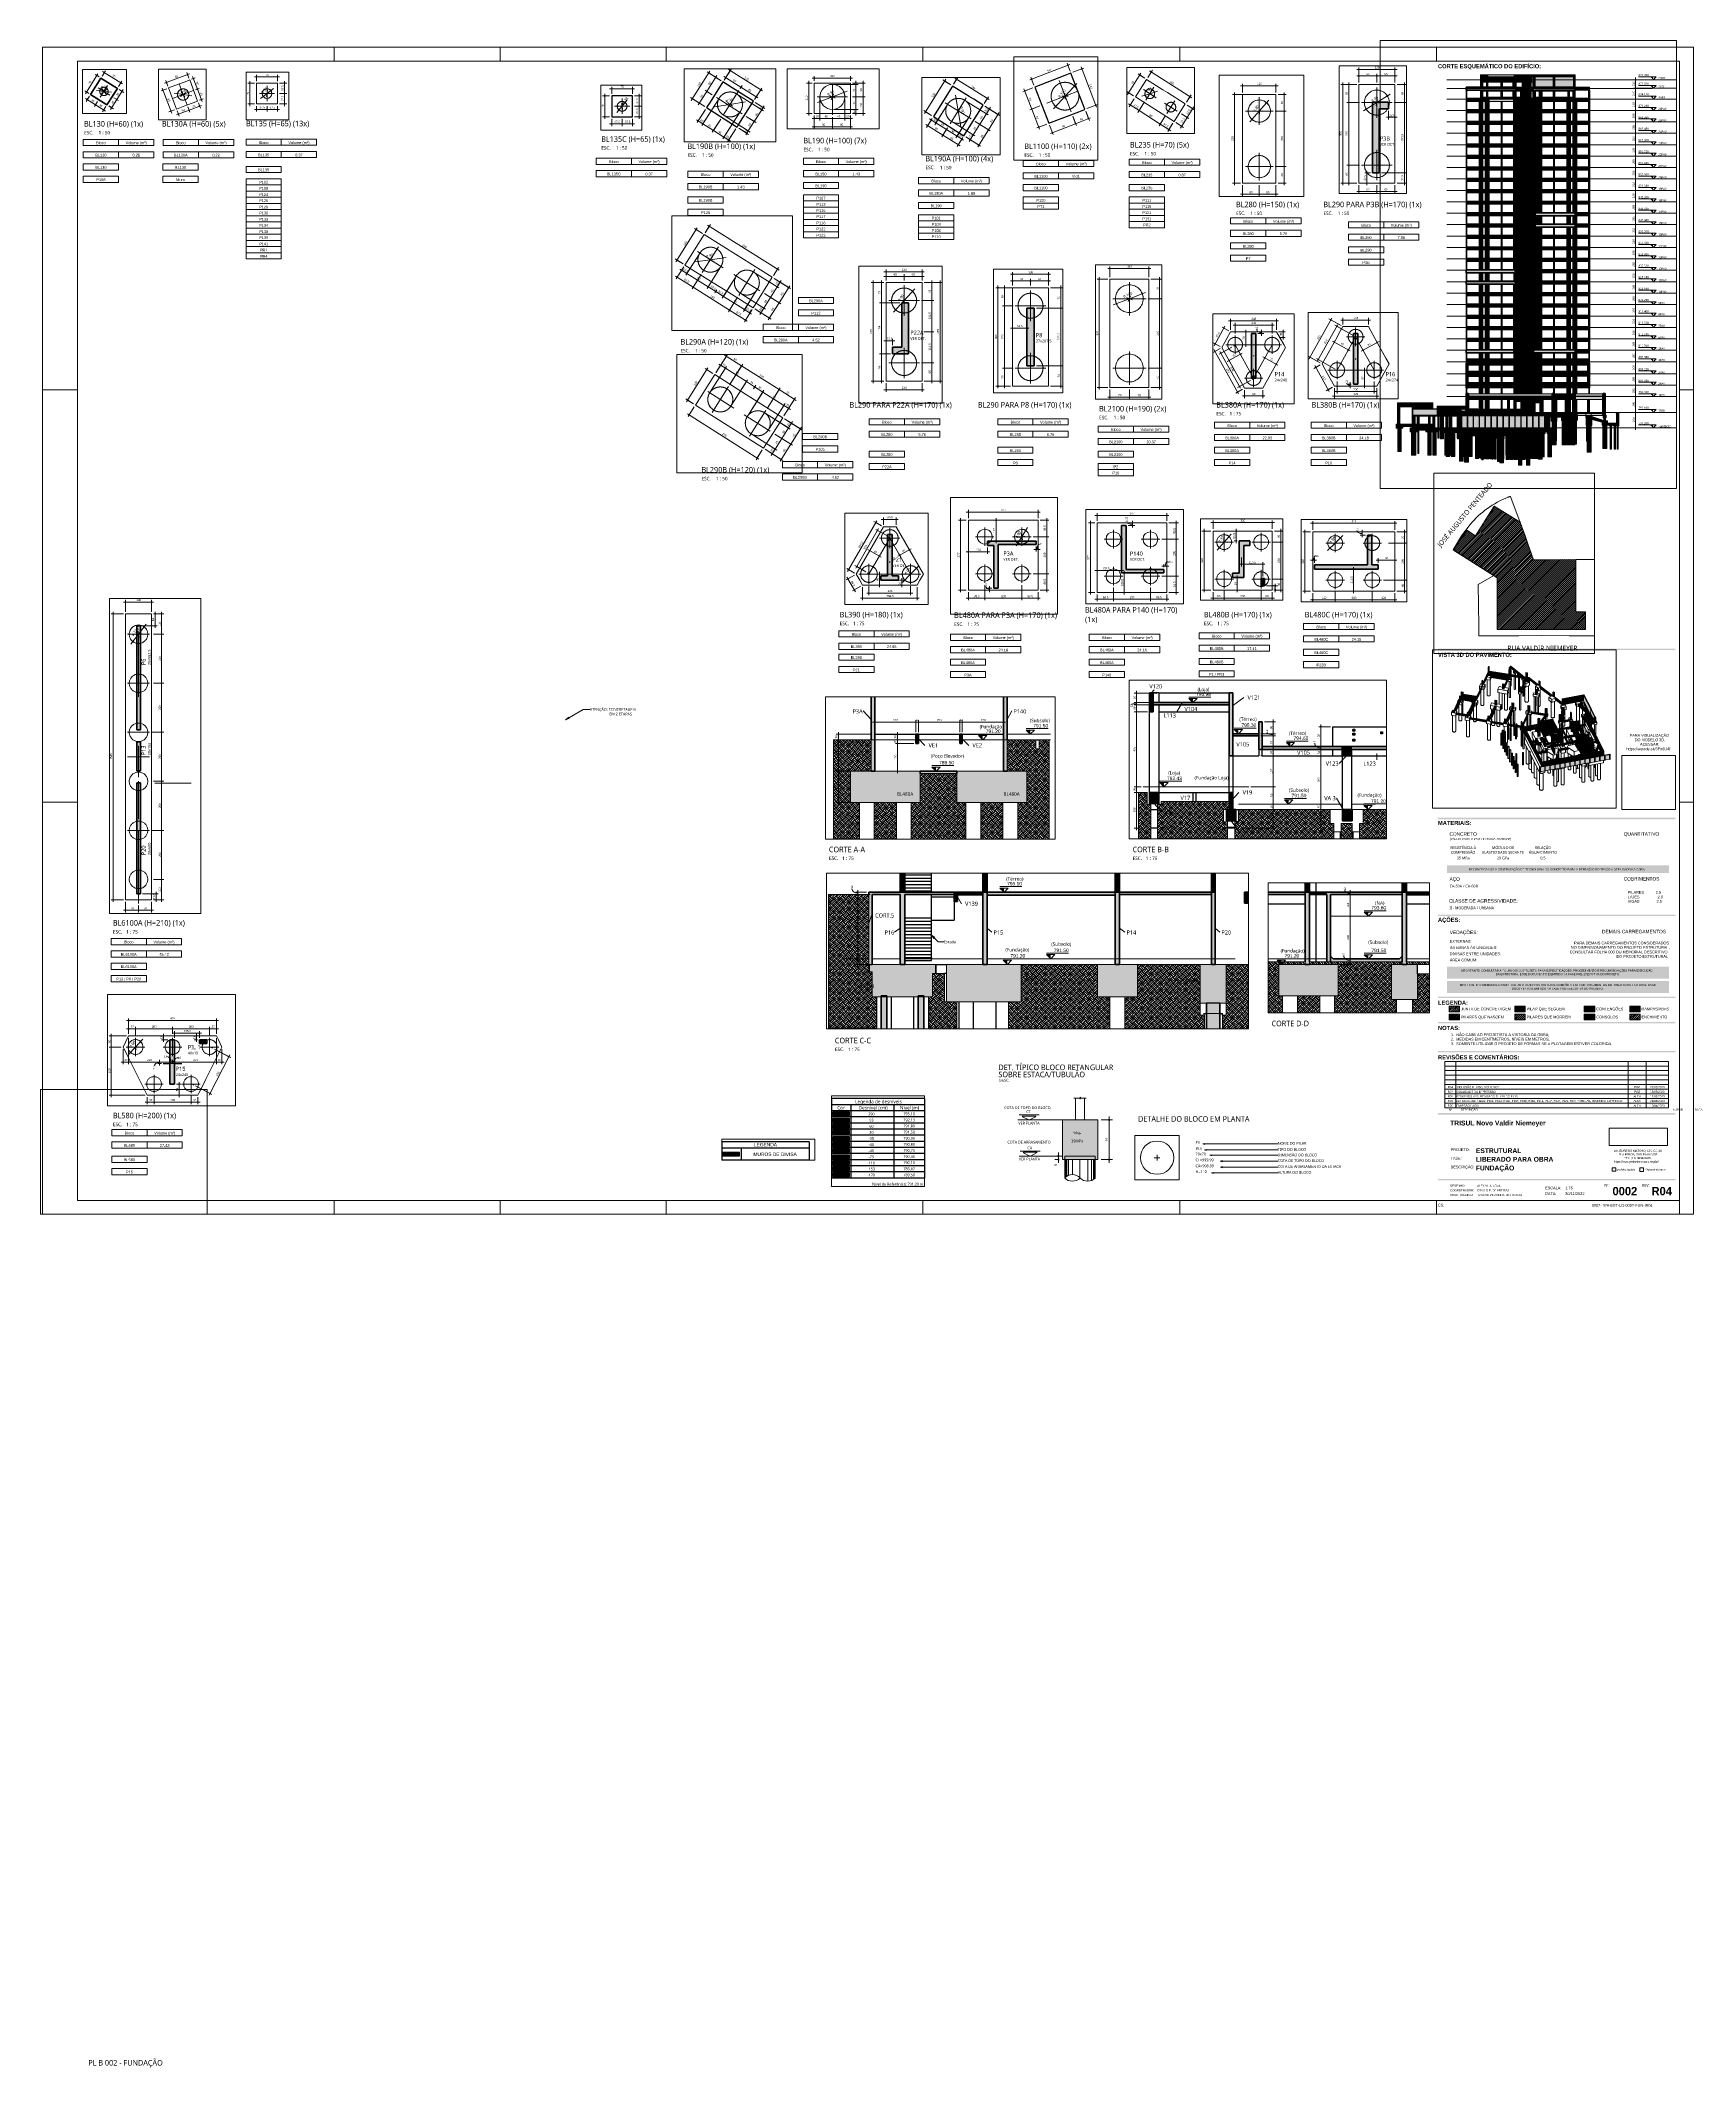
# Paper-space layout 'Layout1' of a CAD drawing. Header units: centimetres. Extents: x 0 to 119, y -61 to 85.
# The model-space entities are those that its viewports show. They can reach past a viewport. Long polylines and large blocks are cut down to what shows.
import ezdxf

# ---------------------------------------------------------------- set-up
doc = ezdxf.new("R2010")
doc.units = ezdxf.units.CM
for name, pattern in [('Centro', [3.175, 0.635, -0.47625, 1.5875, -0.47625]), ('Hidden', [0.714375, 0.47625, -0.238125]), ('Hidden 0_75', [0.15, 0.075, -0.075]), ('Linha de alinhamento', [0.635, 0.3175, -0.3175]), ('Overhead', [0.396875, 0.238125, -0.15875]), ('Traço', [0.635, 0.3175, -0.3175])]:
    doc.linetypes.add(name, pattern=pattern)
for name, color, linetype, lineweight in [('A-ANNO-DIMS', 7, 'Continuous', 9), ('A-ANNO-DIMS-350', 7, 'Continuous', 9), ('A-ANNO-DIMS-37', 7, 'Continuous', 9), ('A-ANNO-DIMS-50', 7, 'Continuous', 9), ('A-ANNO-DIMS-75', 7, 'Continuous', 9), ('A-ANNO-NOTE', 7, 'Continuous', 9), ('A-DETL-GENF', 7, 'Continuous', 18), ('A-DETL-IDEN', 7, 'Continuous', 9), ('A-DETL-MBND', 7, 'Continuous', 18), ('A-DETL-THIN', 7, 'Continuous', 25), ('A-FLOR', 7, 'Continuous', 25), ('A-FLOR-IDEN', 7, 'Continuous', 9), ('A-FLOR-LEVL', 7, 'Continuous', 9), ('A-FLOR-MCUT', 7, 'Continuous', 50), ('A-FLOR-OTLN', 7, 'Continuous', 18), ('A-FLOR-OVHD', 7, 'Overhead', 18), ('A-FLOR-PATT', 7, 'Continuous', 25), ('A-GENM', 7, 'Continuous', 9), ('G-ANNO-DIMS', 7, 'Continuous', 9), ('G-ANNO-SCHD', 7, 'Continuous', 9), ('G-ANNO-SYMB', 7, 'Continuous', 9), ('G-ANNO-TEXT', 7, 'Continuous', 9), ('G-ANNO-TTLB', 7, 'Continuous', 9), ('S-BEAM', 7, 'Continuous', 25), ('S-BEAM-IDEN', 7, 'Continuous', 9), ('S-COLS', 7, 'Continuous', 25), ('S-COLS-IDEN', 7, 'Continuous', 9), ('S-FNDN', 7, 'Continuous', 25), ('S-FNDN-HDLN', 7, 'Traço', 18), ('S-FNDN-IDEN', 7, 'Continuous', 9), ('S-STRS', 7, 'Continuous', 25)]:
    doc.layers.add(name, color=color, linetype=linetype, lineweight=lineweight)
doc.layers.add('A-DETL', color=7, linetype='Continuous', lineweight=18, true_color=0x00a600)
doc.layers.add('G-ANNO-NPLT', color=7, linetype='Continuous', plot=False)
doc.styles.add('Arial_1', font='arial.ttf', dxfattribs={"width": 0.9, "height": 11.25})
doc.styles.add('Arial_2', font='arial.ttf', dxfattribs={"width": 0.9, "height": 7.5})
doc.styles.add('Arial_3', font='arial.ttf', dxfattribs={"width": 0.9, "height": 52.5})
doc.styles.add('Arial_4', font='arial.ttf', dxfattribs={"height": 18.75})
doc.styles.add('Arial_5', font='arial.ttf', dxfattribs={"width": 0.9, "height": 5.55})
doc.styles.add('Arial_6', font='arial.ttf', dxfattribs={"height": 12.5})
doc.styles.add('Fira Sans SemiBold', font='', dxfattribs={"height": 0.35})
doc.styles.add('Fira Sans SemiBold_1', font='', dxfattribs={"height": 0.3})
doc.styles.add('Fira Sans SemiBold_2', font='', dxfattribs={"height": 0.6})
doc.styles.add('Gadugi', font='gadugi.ttf', dxfattribs={"height": 15})
doc.styles.add('Gadugi_1', font='gadugi.ttf', dxfattribs={"height": 22.5})
doc.styles.add('Gadugi_2', font='gadugi.ttf', dxfattribs={"height": 18.75})
doc.styles.add('Gadugi_3', font='gadugi.ttf', dxfattribs={"height": 0.2})
doc.styles.add('Gadugi_6', font='gadugi.ttf', dxfattribs={"height": 10})
doc.styles.add('Gadugi_7', font='gadugi.ttf', dxfattribs={"height": 52.5})
doc.styles.add('Gadugi_8', font='gadugi.ttf', dxfattribs={"height": 12.5})
doc.styles.add('Gadugi_9', font='gadugi.ttf', dxfattribs={"height": 7.4})
doc.styles.add('Gadugi_B', font='gadugib.ttf', dxfattribs={"height": 192.5})
doc.styles.add('Gadugi_B_1', font='gadugib.ttf', dxfattribs={"height": 0.4})
doc.styles.add('Gadugi_B_2', font='gadugib.ttf', dxfattribs={"height": 0.25})
doc.styles.add('Libre Franklin', font='', dxfattribs={"height": 0.2})
doc.styles.add('Libre Franklin_1', font='', dxfattribs={"height": 0.15})
doc.styles.add('Libre Franklin_2', font='', dxfattribs={"height": 0.25})
doc.styles.add('Libre Franklin_3', font='', dxfattribs={"height": 0.13})
doc.styles.get('Fira Sans SemiBold').set_extended_font_data('Fira Sans SemiBold')
doc.styles.get('Fira Sans SemiBold_1').set_extended_font_data('Fira Sans SemiBold')
doc.styles.get('Fira Sans SemiBold_2').set_extended_font_data('Fira Sans SemiBold')
doc.styles.get('Libre Franklin').set_extended_font_data('Libre Franklin')
doc.styles.get('Libre Franklin_1').set_extended_font_data('Libre Franklin')
doc.styles.get('Libre Franklin_2').set_extended_font_data('Libre Franklin')
doc.styles.get('Libre Franklin_3').set_extended_font_data('Libre Franklin')
doc.dimstyles.new('PED_1_5mm_ESQ', dxfattribs={"dimscale": 30.48, "dimtxt": 11.477918, "dimasz": 0.492126, "dimexe": 0.369094, "dimexo": 0.369094, "dimgap": 0.073819, "dimtad": 1, "dimdec": 1, "dimrnd": 0.5, "dimdsep": 46, "dimtxsty": 'Arial_1', "dimblk1": 'DOTSMALL', "dimblk2": 'DOTSMALL', "dimsah": 1, "dimcen": 0.09, "dimdle": 0.369094, "dimazin": 0, "dimtfac": 1, "dimtdec": 4, "dimtix": 1, "dimtmove": 0, "dimatfit": 3, "dimfxl": 1, "dimtvp": 1, "dimtolj": 1, "dimtzin": 0, "dimarcsym": 2})
doc.dimstyles.new('PED_1_5mm_ESQ_1', dxfattribs={"dimscale": 30.48, "dimtxt": 11.477918, "dimasz": 0.492126, "dimexe": 0.369094, "dimexo": 0.369094, "dimgap": 0.073819, "dimtad": 1, "dimdec": 1, "dimrnd": 0.5, "dimdsep": 46, "dimtxsty": 'Arial_1', "dimblk1": 'DOTSMALL', "dimblk2": 'DOTSMALL', "dimsah": 1, "dimcen": 0.09, "dimdle": 0.369094, "dimazin": 0, "dimtfac": 1, "dimtdec": 4, "dimtix": 1, "dimtmove": 2, "dimatfit": 3, "dimfxl": 1, "dimtvp": 1, "dimtolj": 1, "dimtzin": 0, "dimarcsym": 2})
doc.dimstyles.new('PED_1_5mm_ESQ_2', dxfattribs={"dimscale": 30.48, "dimtxt": 11.477918, "dimasz": 0.492126, "dimexe": 0.369094, "dimexo": 0.369094, "dimgap": 0.073819, "dimtad": 1, "dimdec": 1, "dimrnd": 0.5, "dimdsep": 46, "dimtxsty": 'Arial_1', "dimblk1": 'DOTSMALL', "dimblk2": 'DOTSMALL', "dimsah": 1, "dimcen": 0.09, "dimdle": 0.369094, "dimazin": 0, "dimtfac": 1, "dimtdec": 4, "dimtix": 1, "dimtmove": 1, "dimatfit": 3, "dimfxl": 1, "dimtvp": 1, "dimtolj": 1, "dimtzin": 0, "dimarcsym": 2})
doc.dimstyles.new('PED_1_5mm_ESQ_3', dxfattribs={"dimscale": 30.48, "dimtxt": 7.651945, "dimasz": 0.328084, "dimexe": 0.246063, "dimexo": 0.246063, "dimgap": 0.049213, "dimtad": 1, "dimdec": 1, "dimrnd": 0.5, "dimdsep": 46, "dimtxsty": 'Arial_2', "dimblk1": 'DOTSMALL', "dimblk2": 'DOTSMALL', "dimsah": 1, "dimcen": 0.09, "dimdle": 0.246063, "dimazin": 0, "dimtfac": 1, "dimtdec": 4, "dimtix": 1, "dimtmove": 0, "dimatfit": 3, "dimfxl": 1, "dimtvp": 1, "dimtolj": 1, "dimtzin": 0, "dimarcsym": 2})
doc.dimstyles.new('PED_1_5mm_ESQ_4', dxfattribs={"dimscale": 30.48, "dimtxt": 53.563618, "dimasz": 2.296588, "dimexe": 1.722441, "dimexo": 1.722441, "dimgap": 0.344488, "dimtad": 1, "dimdec": 1, "dimrnd": 0.5, "dimdsep": 46, "dimtxsty": 'Arial_3', "dimblk1": 'DOTSMALL', "dimblk2": 'DOTSMALL', "dimsah": 1, "dimcen": 0.09, "dimdle": 1.722441, "dimazin": 0, "dimtfac": 1, "dimtdec": 4, "dimtix": 1, "dimtmove": 0, "dimatfit": 3, "dimfxl": 1, "dimtvp": 1, "dimtolj": 1, "dimtzin": 0, "dimarcsym": 2})
doc.dimstyles.new('PED_1_5mm_ESQ_5', dxfattribs={"dimscale": 30.48, "dimtxt": 11.477918, "dimasz": 0.492126, "dimexe": 0.369094, "dimexo": 0.369094, "dimgap": 0.073819, "dimtad": 1, "dimdec": 1, "dimrnd": 0.5, "dimdsep": 46, "dimtxsty": 'Arial_1', "dimblk1": 'DOTSMALL', "dimblk2": 'DOTSMALL', "dimsah": 1, "dimcen": 0.09, "dimdle": 0.369094, "dimazin": 0, "dimtfac": 1, "dimtdec": 4, "dimtix": 1, "dimtmove": 0, "dimatfit": 3, "dimfxl": 1, "dimtvp": 1, "dimtolj": 1, "dimtzin": 0, "dimarcsym": 2})
doc.dimstyles.new('PED_1_5mm_ESQ_6', dxfattribs={"dimscale": 30.48, "dimtxt": 5.66244, "dimasz": 0.242782, "dimexe": 0.182087, "dimexo": 0.182087, "dimgap": 0.036417, "dimtad": 1, "dimdec": 1, "dimrnd": 0.5, "dimdsep": 46, "dimtxsty": 'Arial_5', "dimblk1": 'DOTSMALL', "dimblk2": 'DOTSMALL', "dimsah": 1, "dimcen": 0.09, "dimdle": 0.182087, "dimazin": 0, "dimtfac": 1, "dimtdec": 4, "dimtix": 1, "dimtmove": 0, "dimatfit": 3, "dimfxl": 1, "dimtvp": 1, "dimtolj": 1, "dimtzin": 0, "dimarcsym": 2})
doc.dimstyles.new('PED_Diâmetro_-_2_5_mm_GADUGI', dxfattribs={"dimscale": 30.48, "dimtxt": 10.371623, "dimasz": 0.328084, "dimexe": 0.393701, "dimexo": 0, "dimgap": 0.246063, "dimtad": 1, "dimjust": 3, "dimrnd": 0.01, "dimdsep": 46, "dimtxsty": 'Gadugi_6', "dimblk1": 'DOTSMALL', "dimblk2": 'DOTSMALL', "dimsah": 1, "dimcen": 0.09, "dimdle": 0.393701, "dimazin": 0, "dimtfac": 1, "dimtdec": 4, "dimtix": 1, "dimtmove": 0, "dimatfit": 2, "dimfxl": 1, "dimtvp": 1, "dimtolj": 1, "dimtzin": 0, "dimarcsym": 2})
doc.dimstyles.new('PED_Diâmetro_-_2_5_mm_GADUGI_1', dxfattribs={"dimscale": 30.48, "dimtxt": 15.557435, "dimasz": 0.492126, "dimexe": 0.590551, "dimexo": 0, "dimgap": 0.369094, "dimtad": 1, "dimjust": 3, "dimrnd": 0.01, "dimdsep": 46, "dimtxsty": 'Gadugi', "dimblk1": 'DOTSMALL', "dimblk2": 'DOTSMALL', "dimsah": 1, "dimcen": 0.09, "dimdle": 0.590551, "dimazin": 0, "dimtfac": 1, "dimtdec": 4, "dimtix": 1, "dimtmove": 0, "dimatfit": 2, "dimfxl": 1, "dimtvp": 1, "dimtolj": 1, "dimtzin": 0, "dimarcsym": 2})
doc.dimstyles.new('PED_Diâmetro_-_2_5_mm_GADUGI_2', dxfattribs={"dimscale": 30.48, "dimtxt": 7.675001, "dimasz": 0.242782, "dimexe": 0.291339, "dimexo": 0, "dimgap": 0.182087, "dimtad": 1, "dimjust": 3, "dimrnd": 0.01, "dimdsep": 46, "dimtxsty": 'Gadugi_9', "dimblk1": 'DOTSMALL', "dimblk2": 'DOTSMALL', "dimsah": 1, "dimcen": 0.09, "dimdle": 0.291339, "dimazin": 0, "dimtfac": 1, "dimtdec": 4, "dimtix": 1, "dimtmove": 0, "dimatfit": 2, "dimfxl": 1, "dimtvp": 1, "dimtolj": 1, "dimtzin": 0, "dimarcsym": 2})
doc.dimstyles.new('PED_Diâmetro_-_2_5_mm_GADUGI_3', dxfattribs={"dimscale": 30.48, "dimtxt": 10.371623, "dimasz": 0.328084, "dimexe": 0.393701, "dimexo": 0, "dimgap": 0.246063, "dimtad": 1, "dimjust": 3, "dimrnd": 0.01, "dimdsep": 46, "dimtxsty": 'Gadugi_6', "dimblk1": 'DOTSMALL', "dimblk2": 'DOTSMALL', "dimsah": 1, "dimcen": 0.09, "dimdle": 0.393701, "dimazin": 0, "dimtfac": 1, "dimtdec": 4, "dimtix": 1, "dimtmove": 0, "dimatfit": 2, "dimfxl": 1, "dimtvp": 1, "dimtolj": 1, "dimtzin": 0, "dimarcsym": 2})
picture_1 = doc.add_image_def('image1.png', size_in_pixel=(450, 450))
picture_2 = doc.add_image_def('image2.jpg', size_in_pixel=(541, 540))
picture_3 = doc.add_image_def('image3.jpg', size_in_pixel=(225, 224))
picture_4 = doc.add_image_def('image4.jpg', size_in_pixel=(3048, 900))
pattern_1 = [(45, (0, 0), (-0.07071068, 0.07071068), [])]
pattern_2 = [(45, (30079.565, 83515.002), (0, 33.67667), [23.813, -23.813]), (45, (30073.25, 83521.318), (0, 33.67525), [23.812, -23.812]), (45, (30066.935, 83527.633), (0, 33.67667), [23.813, -23.813]), (135, (30066.935, 83531.843), (-33.67596, 0.00071), [23.813, -23.813]), (135, (30073.25, 83538.158), (-33.67596, -0.00071), [23.813, -23.813]), (135, (30079.565, 83544.473), (-33.67596, -0.00071), [23.813, -23.813])]
pattern_3 = [(45, (31881.41, 83419.002), (0, 33.67667), [23.813, -23.813]), (45, (31875.095, 83425.318), (0, 33.67525), [23.812, -23.812]), (45, (31868.78, 83431.633), (0, 33.67667), [23.813, -23.813]), (135, (31868.78, 83435.843), (-33.67596, 0.00071), [23.813, -23.813]), (135, (31875.095, 83442.158), (-33.67596, -0.00071), [23.813, -23.813]), (135, (31881.41, 83448.473), (-33.67596, -0.00071), [23.813, -23.813])]
pattern_4 = [(45, (33281.265, 79470.462), (0, 33.67667), [23.813, -23.813]), (45, (33274.95, 79476.778), (0, 33.67525), [23.812, -23.812]), (45, (33268.635, 79483.093), (0, 33.67667), [23.813, -23.813]), (135, (33268.635, 79487.303), (-33.67596, 0.0007), [23.813, -23.813]), (135, (33274.95, 79493.618), (-33.67596, -0.0007), [23.813, -23.813]), (135, (33281.265, 79499.933), (-33.67596, -0.0007), [23.813, -23.813])]
pattern_5 = [(45, (36571.477, 83273.002), (0, 33.67667), [23.813, -23.813]), (45, (36565.162, 83279.318), (0, 33.67525), [23.812, -23.812]), (45, (36558.846, 83285.633), (0, 33.67667), [23.813, -23.813]), (135, (36558.846, 83289.843), (-33.67596, -0.00071), [23.812, -23.812]), (135, (36565.162, 83296.158), (-33.67596, -0.00071), [23.813, -23.813]), (135, (36571.477, 83302.473), (-33.67596, -0.00071), [23.813, -23.813])]

# ---------------------------------------------------------------- blocks, each defined once
blk = doc.blocks.new('PED_FOLHAS_CARIMBO_PED_R04_2020 - A0-2564970-976-EST-LO-0002-FUN')
at = {"layer": 'G-ANNO-TTLB', "true_color": 0xdadada}
for points in [[(117.74, 40.77), (117.74, 40.67), (100.65, 40.67), (100.65, 40.77)], [(117.74, 28.57), (117.74, 28.47), (100.65, 28.47), (100.65, 28.57)], [(117.3, 25.14), (117.3, 24.59), (101.3, 24.59), (101.3, 25.14)], [(117.74, 21.59), (117.74, 21.49), (100.65, 21.49), (100.65, 21.59)], [(117.3, 17.85), (117.3, 16.98), (101.3, 16.98), (101.3, 17.85)], [(117.3, 16.81), (117.3, 15.94), (101.3, 15.94), (101.3, 16.81)], [(117.74, 15.69), (117.74, 15.59), (100.65, 15.59), (100.65, 15.69)], [(117.74, 13.86), (117.74, 13.76), (100.65, 13.76), (100.65, 13.86)], [(117.74, 11.76), (117.74, 11.66), (100.65, 11.66), (100.65, 11.76)], [(117.74, 7.29), (117.74, 7.19), (100.65, 7.19), (100.65, 7.29)], [(117.74, 2.54), (117.74, 2.44), (100.65, 2.44), (100.65, 2.54)]]:
    blk.add_hatch(color=254, dxfattribs=at).paths.add_polyline_path(points, flags=0)
at = {"layer": 'G-ANNO-TTLB', "true_color": 0xff8040}
h = blk.add_hatch(dxfattribs=at)
h.set_pattern_fill('FP_6', color=11, style=0, pattern_type=2)
h.set_pattern_definition(pattern_1)
h.paths.add_polyline_path([(102.21, 15), (102.21, 14.6), (101.46, 14.6), (101.46, 15)], flags=0)
at = {"layer": 'G-ANNO-TTLB', "true_color": 0x808080}
blk.add_hatch(color=8, dxfattribs=at).paths.add_polyline_path([(106.93, 15), (106.93, 14.6), (106.18, 14.6), (106.18, 15)], flags=0)
at = {"layer": 'G-ANNO-TTLB', "true_color": 0xff00ff}
blk.add_hatch(color=6, dxfattribs=at).paths.add_polyline_path([(111.94, 15), (111.94, 14.6), (111.19, 14.6), (111.19, 15)], flags=0)
at = {"layer": 'G-ANNO-TTLB', "true_color": 0xccffcc}
blk.add_hatch(color=254, dxfattribs=at).paths.add_polyline_path([(115.21, 15), (115.21, 14.6), (114.46, 14.6), (114.46, 15)], flags=0)
at = {"layer": 'G-ANNO-TTLB', "true_color": 0x0000ff}
h = blk.add_hatch(dxfattribs=at)
h.set_pattern_fill('FP_7', color=5, style=0, pattern_type=2)
h.set_pattern_definition([(45, (0, 0), (-0.07071068, 0.07071068), []), (135, (0, 0), (-0.07071068, -0.07071068), [])])
h.paths.add_polyline_path([(102.21, 14.41), (102.21, 14.01), (101.46, 14.01), (101.46, 14.41)], flags=0)
at = {"layer": 'G-ANNO-TTLB', "true_color": 0x808080}
h = blk.add_hatch(dxfattribs=at)
h.set_pattern_fill('FP_6', color=8, style=0, pattern_type=2)
h.set_pattern_definition(pattern_1)
h.paths.add_polyline_path([(106.93, 14.41), (106.93, 14.01), (106.18, 14.01), (106.18, 14.41)], flags=0)
at = {"layer": 'G-ANNO-TTLB', "true_color": 0x89f7fa}
blk.add_hatch(color=131, dxfattribs=at).paths.add_polyline_path([(111.94, 14.41), (111.94, 14.01), (111.19, 14.01), (111.19, 14.41)], flags=0)
at = {"layer": 'G-ANNO-TTLB', "true_color": 0x808080}
h = blk.add_hatch(dxfattribs=at)
h.set_pattern_fill('FP_6', color=8, style=0, pattern_type=2)
h.set_pattern_definition(pattern_1)
h.paths.add_polyline_path([(115.21, 14.41), (115.21, 14.01), (114.46, 14.01), (114.46, 14.41)], flags=0)
at = {"layer": 'G-ANNO-TTLB'}
for p, q in [((0.15, 0), (0.15, 84.1)), ((0.15, 84.1), (119.05, 84.1)), ((21.15, 84.1), (21.15, 83.1)), ((33.1, 84.1), (33.1, 83.1)), ((45.05, 84.1), (45.05, 83.1)), ((63.55, 84.1), (63.55, 83.1)), ((82.05, 84.1), (82.05, 83.1)), ((100.55, 84.1), (100.55, 83.1)), ((119.05, 84.1), (119.05, 0)), ((2.65, 83.1), (118.05, 83.1)), ((2.65, 1), (2.65, 83.1)), ((118.05, 83.1), (118.05, 1)), ((0.15, 59.4), (2.65, 59.4)), ((118.05, 59.4), (119.05, 59.4)), ((0.15, 29.7), (2.65, 29.7)), ((118.05, 29.7), (119.05, 29.7)), ((118.05, 29.7), (119.05, 29.7)), ((106.93, 15), (106.18, 15)), ((106.18, 15), (106.18, 14.6)), ((106.93, 14.6), (106.93, 15)), ((111.94, 15), (111.19, 15)), ((111.19, 15), (111.19, 14.6)), ((111.94, 14.6), (111.94, 15)), ((115.21, 15), (114.46, 15)), ((114.46, 15), (114.46, 14.6)), ((115.21, 14.6), (115.21, 15)), ((102.21, 14.41), (101.46, 14.41)), ((101.46, 14.41), (101.46, 14.01)), ((101.46, 14.01), (102.21, 14.01)), ((102.21, 14.01), (102.21, 14.41)), ((106.18, 14.6), (106.93, 14.6)), ((106.93, 14.41), (106.18, 14.41)), ((106.18, 14.41), (106.18, 14.01)), ((106.18, 14.01), (106.93, 14.01)), ((106.93, 14.01), (106.93, 14.41)), ((111.19, 14.6), (111.94, 14.6)), ((111.94, 14.41), (111.19, 14.41)), ((111.19, 14.41), (111.19, 14.01)), ((111.19, 14.01), (111.94, 14.01)), ((111.94, 14.01), (111.94, 14.41)), ((114.46, 14.6), (115.21, 14.6)), ((115.21, 14.41), (114.46, 14.41)), ((114.46, 14.41), (114.46, 14.01)), ((114.46, 14.01), (115.21, 14.01)), ((115.21, 14.01), (115.21, 14.41)), ((118.05, 0), (118.05, 12.89)), ((118.05, 0), (118.05, 12.89)), ((118.05, 1), (2.65, 1)), ((21.15, 1), (21.15, 0)), ((21.15, 1), (21.15, 0)), ((33.1, 1), (33.1, 0)), ((33.1, 1), (33.1, 0)), ((45.05, 1), (45.05, 0)), ((45.05, 1), (45.05, 0)), ((63.55, 1), (63.55, 0)), ((63.55, 1), (63.55, 0)), ((82.05, 1), (82.05, 0)), ((82.05, 1), (82.05, 0)), ((100.55, 1), (100.55, 0)), ((100.55, 1), (100.55, 0)), ((119.05, 0), (0.15, 0))]:
    blk.add_line(p, q, dxfattribs=at)
at = {"layer": 'G-ANNO-TTLB', "color": 11, "true_color": 0xff8040}
for p, q in [((102.21, 15), (101.46, 15)), ((101.46, 15), (101.46, 14.6)), ((102.21, 14.6), (102.21, 15)), ((101.46, 14.6), (102.21, 14.6))]:
    blk.add_line(p, q, dxfattribs=at)
at = {"layer": 'G-ANNO-TTLB', "attachment_point": 1}
for s, insert, char_height, width, style in [('CORTE ESQUEMÁTICO DO EDIFÍCIO:', (100.65, 82.88), 0.3, 8.3055, 'Fira Sans SemiBold_1'), ('VISTA 3D DO PAVIMENTO:', (100.65, 40.47), 0.3, 6.0608, 'Fira Sans SemiBold_1'), ('https://autode.sk/3Fn0U4f ', (114.22, 33.64), 0.2, 4.0405, 'Libre Franklin'), ('PARA VISUALIZAÇÃO', (114.46, 34.61), 0.2, 3.3992, 'Libre Franklin'), ('DO MODELO 3D,', (114.82, 34.29), 0.2, 2.5413, 'Libre Franklin'), ('ACESSAR: ', (115.21, 33.97), 0.2, 1.6675, 'Libre Franklin'), ('MATERIAIS:', (100.65, 28.35), 0.3, 2.7017, 'Fira Sans SemiBold_1'), ('CONCRETO', (101.48, 27.53), 0.25, 2.3169, 'Libre Franklin_2'), ('(VÁLIDO PARA O PAVIMENTO DA PRANCHA)', (101.5, 27.12), 0.15, 5.5316, 'Libre Franklin_1'), ('QUANTITATIVO', (114.03, 27.53), 0.25, 3.1426, 'Libre Franklin_2'), ('RECOMENDAMOS A CONTRATAÇÃO DE TECNOLOGIA DO CONCRETO PARA A DEFINIÇÃO DO TRAÇO A SER USADO NA OBRA.', (102.88, 24.93), 0.15, 15.5688, 'Libre Franklin_1'), ('AÇO', (101.48, 24.28), 0.25, 0.8979, 'Libre Franklin_2'), ('COBRIMENTOS', (114.03, 24.3), 0.25, 3.0705, 'Libre Franklin_2'), ('CLASSE DE AGRESSIVIDADE:', (101.44, 22.71), 0.25, 5.7802, 'Libre Franklin_2'), ('AÇÕES:', (100.65, 21.37), 0.3, 1.6996, 'Fira Sans SemiBold_1'), ('VEDAÇÕES:', (101.5, 20.44), 0.25, 2.3489, 'Libre Franklin_2'), ('DEMAIS CARREGAMENTOS', (112.47, 20.5), 0.25, 5.4755, 'Libre Franklin_2'), ('EXTERNAS:', (101.5, 19.77), 0.2, 1.8038, 'Libre Franklin'), ('INTERNAS ÀS UNIDADES:', (101.5, 19.32), 0.2, 3.9684, 'Libre Franklin'), ('CONSULTAR FOLHA 000 OU MEMORIAL DESCRITIVO', (110.14, 19), 0.2, 8.3456, 'Libre Franklin'), ('NO DIMENSIONAMENTO DO PROJETO ESTRUTURAL, ', (110.23, 19.33), 0.2, 8.2333, 'Libre Franklin'), ('PARA DEMAIS CARREGAMENTOS CONSIDERADOS ', (110.46, 19.65), 0.2, 7.9608, 'Libre Franklin'), ('ÁREA COMUM:', (101.5, 18.42), 0.2, 2.3008, 'Libre Franklin'), ('DIVISAS ENTRE UNIDADES:', (101.5, 18.87), 0.2, 4.2489, 'Libre Franklin'), ('IMPORTANTE: CONSULTAR A FOLHA 000 DO PROJETO PARA ESPECIFICAÇÕES, PROCEDIMENTO E RECOMENDAÇÕES PARA EXECUÇÃO ', (102.28, 17.64), 0.15, 17.0759, 'Libre Franklin_1'), ('DO PROJETO ESTRUTURAL', (113.51, 18.68), 0.2, 4.265, 'Libre Franklin'), ('IMPORTANTE: O MEMORIAL DESCRITIVO DO PROJETO ESTRUTURAL COMPÕE A LISTA DE DOCUMENTOS DO PROJETO ESTRUTURAL. ESSE ', (102.16, 16.6), 0.15, 17.3646, 'Libre Franklin_1'), ('DA ESTRUTURA. ESSE DOCUMENTO É EMITIDO NA FASE PRÉ-EXECUTIVA DO PROJETO.', (104.81, 17.38), 0.15, 10.8789, 'Libre Franklin_1'), ('DOCUMENTO É EMITIDO NA FASE PRÉ-EXECUTIVA DO PROJETO.', (105.97, 16.34), 0.15, 8.057, 'Libre Franklin_1'), ('LEGENDA:', (100.65, 15.4), 0.3, 2.3329, 'Fira Sans SemiBold_1'), ('JUNTA DE CONCRETAGEM', (102.3, 14.9), 0.2, 4.1527, 'Libre Franklin'), ('PILAR QUE SEGUEM', (107.03, 14.9), 0.2, 3.1506, 'Libre Franklin'), ('CONTENÇÕES', (112.05, 14.9), 0.2, 2.2447, 'Libre Franklin'), ('RAMPAS/ABAS', (115.31, 14.9), 0.2, 2.4211, 'Libre Franklin'), ('NOTAS:', (100.65, 13.58), 0.3, 1.7637, 'Fira Sans SemiBold_1'), ('PILARES QUE NASCEM', (102.3, 14.31), 0.2, 3.5916, 'Libre Franklin'), ('PILARES QUE MORREM', (107.03, 14.32), 0.2, 3.6717, 'Libre Franklin'), ('CONSOLOS', (112.05, 14.32), 0.2, 1.8198, 'Libre Franklin'), ('ENCHIMENTO', (115.31, 14.32), 0.2, 2.1806, 'Libre Franklin'), ('2.  MEDIDAS EM CENTÍMETROS, NÍVEIS EM METROS;', (101.58, 12.72), 0.2, 8.1612, 'Libre Franklin'), ('3.  SOMENTE UTILIZAR O PROJETO DE FORMAS SE A PLOTAGEM ESTIVER COLORIDA.', (101.58, 12.39), 0.2, 13.3802, 'Libre Franklin'), ('1.  NÃO CABE AO PROJETISTA A VISTORIA DA OBRA;', (101.58, 13.04), 0.2, 8.1772, 'Libre Franklin'), ('REVISÕES E COMENTÁRIOS:', (100.65, 11.46), 0.3, 6.5017, 'Fira Sans SemiBold_1'), ('Nº           DESCRIÇÃO                                                                                                                                                                                                                                                    AUTOR               DATA', (101.43, 7.61), 0.15, 18.5831, 'Libre Franklin_1'), ('PROJETO:', (101.56, 4.76), 0.2, 1.5553, 'Libre Franklin'), ('ESTRUTURAL', (103.38, 4.76), 0.35, 3.5675, 'Fira Sans SemiBold'), ('AV. EUSÉBIO MATOSO, 690, CJ. 28', (113.33, 4.65), 0.15, 4.2489, 'Libre Franklin_1'), ('PINHEIROS, SÃO PAULO/SP', (113.66, 4.39), 0.15, 3.4392, 'Libre Franklin_1'), ('FASE:', (101.56, 4.14), 0.2, 0.8979, 'Libre Franklin'), ('DESCRIÇÃO:', (101.56, 3.51), 0.2, 1.9561, 'Libre Franklin'), ('https://www.pedreiratopazio.eng.br/', (113.31, 3.87), 0.15, 4.3131, 'Libre Franklin_1'), ('pedreira-topázio               @pedreiratopazio', (113.56, 3.3), 0.13, 4.1447, 'Libre Franklin_3'), ('TEL: (11) 3034-6489', (114.06, 4.13), 0.15, 2.4852, 'Libre Franklin_1'), ('COORDENADOR:', (101.53, 1.8), 0.15, 2.0764, 'Libre Franklin_1'), ('DESENHO:', (101.53, 2.13), 0.15, 1.3068, 'Libre Franklin_1'), ('RESP. TÉCNICO:      OTÁVIO PEDREIRA DE FREITAS', (101.53, 1.47), 0.15, 6.2211, 'Libre Franklin_1'), ('ESCALA:', (108.37, 2), 0.2, 1.3549, 'Libre Franklin'), ('DATA:', (108.37, 1.59), 0.2, 0.97, 'Libre Franklin'), ('Nº:', (112.64, 2.19), 0.2, 0.481, 'Gadugi_3'), ('REV:', (115.34, 2.19), 0.2, 0.6734, 'Gadugi_3'), ('CS:', (100.65, 0.76), 0.2, 0.497, 'Libre Franklin')]:
    blk.add_mtext(s, dxfattribs=dict(at, insert=insert, char_height=char_height, width=width, style=style))
at = {"layer": 'G-ANNO-TTLB'}
image = blk.add_image(picture_1, insert=(113.9, 29.18), size_in_units=(3.87, 3.87), dxfattribs=at)
image.dxf.flags = 7
image = blk.add_image(picture_4, insert=(112.99, 4.96), size_in_units=(4.19, 1.24), dxfattribs=at)
image.dxf.flags = 7
image = blk.add_image(picture_2, insert=(113.2, 3.1), size_in_units=(0.25, 0.25), dxfattribs=at)
image.dxf.flags = 7
image = blk.add_image(picture_3, insert=(115.2, 3.09), size_in_units=(0.25, 0.249), dxfattribs=at)
image.dxf.flags = 7
blk = doc.blocks.new('Viewport - PED_TÍTULO_FRM_CRT_DET__R00-1758891-976-EST-LO-0002-FUN')
at = {"layer": 'G-ANNO-TTLB', "insert": (0.26, -0.18), "char_height": 0.25, "width": 0.8418, "attachment_point": 1, "style": 'Gadugi_B_2'}
blk.add_mtext('ESC.', dxfattribs=at)
blk = doc.blocks.new('PED_DETALHE_TIPICO_BLOCO_R00 - DET_TÍPICO_BLOCO-3108123-976-EST-LO-0002-FUN')
at = {"layer": 'A-ANNO-NOTE', "true_color": 0xc0c0c0}
blk.add_hatch(color=9, dxfattribs=at).paths.add_polyline_path([(7.33, 4.5), (7.33, 1.65), (4.79, 1.65), (4.79, 4.5)], flags=0)
at = {"layer": 'A-ANNO-NOTE'}
for p, q in [((6.04, 6.06), (5.61, 6.06)), ((5.74, 6.06), (5.74, 4.5)), ((6.07, 5.99), (6.04, 6.06)), ((6.07, 6.13), (6.07, 5.99)), ((6.11, 6.06), (6.07, 6.13)), ((6.51, 6.06), (6.11, 6.06)), ((6.37, 6.06), (6.37, 4.5)), ((4.79, 4.5), (1.59, 4.5)), ((1.67, 4.86), (3.11, 4.86)), ((2.37, 4.5), (1.91, 4.73)), ((1.92, 4.77), (2.85, 4.77)), ((2.86, 4.73), (2.41, 4.51)), ((7.33, 4.5), (4.79, 4.5)), ((4.79, 1.65), (4.79, 4.5)), ((4.79, 4.5), (7.33, 4.5)), ((7.33, 4.5), (4.79, 4.5)), ((4.79, 4.5), (4.79, 1.65)), ((7.33, 1.65), (7.33, 4.5)), ((7.33, 4.5), (7.33, 1.65)), ((7.33, 1.65), (7.33, 4.5)), ((7.58, 4.5), (8.4, 4.5)), ((8.15, 4.75), (8.15, 1.4)), ((5.98, 3.48), (6.09, 3.53)), ((1.67, 1.9), (4.79, 1.9)), ((1.74, 2.26), (3.18, 2.26)), ((2.45, 1.9), (1.99, 2.13)), ((2, 2.17), (2.93, 2.17)), ((2.93, 2.13), (2.48, 1.9)), ((4.71, 1.9), (4.25, 1.9)), ((4.54, 1.65), (4.25, 1.65)), ((4.5, 1.4), (4.5, 2.15)), ((7.33, 1.65), (4.79, 1.65)), ((4.79, 1.65), (7.33, 1.65)), ((4.96, 1.9), (4.96, 1.65)), ((7.16, 1.9), (4.96, 1.9)), ((4.96, 1.65), (4.96, 0.32)), ((4.99, 1.65), (4.99, 0.35)), ((5.03, 1.65), (5.03, 0.38)), ((5.1, 1.65), (5.1, 0.43)), ((5.24, 1.65), (5.24, 0.5)), ((5.51, 1.65), (5.51, 0.55)), ((6.05, 1.65), (6.05, 0.32)), ((6.61, 1.65), (6.61, 0.09)), ((6.88, 1.65), (6.88, 0.14)), ((7.02, 1.65), (7.02, 0.21)), ((7.09, 1.65), (7.09, 0.26)), ((7.13, 1.65), (7.13, 0.29)), ((7.16, 1.65), (7.16, 1.9)), ((7.16, 1.65), (7.16, 0.32)), ((7.58, 1.65), (8.4, 1.65))]:
    blk.add_line(p, q, dxfattribs=at)
for centre, radius in [((8.15, 4.5), 0.04), ((8.15, 4.5), 0.02), ((4.5, 1.9), 0.04), ((4.5, 1.65), 0.04), ((4.5, 1.9), 0.02), ((4.5, 1.65), 0.02), ((8.15, 1.65), 0.04), ((8.15, 1.65), 0.02)]:
    blk.add_circle(centre, radius, dxfattribs=at)
for centre, radius, start, end in [((1.92, 4.75), 0.018, 90, 243.4349), ((2.39, 4.54), 0.036, 243.4349, 303.764), ((2.39, 4.54), 0.036, 243.4349, 296.5651), ((2.85, 4.75), 0.018, 296.5651, 90), ((2, 2.15), 0.018, 90, 243.4349), ((2.46, 1.94), 0.036, 243.4349, 296.5651), ((2.46, 1.94), 0.036, 243.4349, 289.3661), ((2.93, 2.15), 0.018, 296.5651, 90), ((5.51, -0.2), 0.756, 43.6354, 136.3646), ((5.51, 0.84), 0.756, 223.6354, 316.3646), ((6.61, 0.86), 0.774, 224.2291, 315.7709)]:
    blk.add_arc(centre, radius, start, end, dxfattribs=at)
at = {"layer": 'A-ANNO-NOTE', "attachment_point": 1}
for s, insert, char_height, width, style in [('SOBRE ESTACA/TUBULÃO', (0.18, 7.98), 0.4, 8.3055, 'Gadugi_B_1'), ('S/ESC.', (0.2, 7.46), 0.2, 0.97, 'Gadugi_3'), ('DET. TÍPICO BLOCO RETANGULAR', (0.18, 8.49), 0.4, 10.8789, 'Gadugi_B_1'), ('COTA DE TOPO DO BLOCO', (0.6, 5.48), 0.2, 4.1608, 'Gadugi_3'), ('CT', (2.19, 5.19), 0.2, 0.4008, 'Gadugi_3'), ('COTA DE ARRASAMENTO', (0.83, 3), 0.2, 3.9523, 'Gadugi_3'), ('VER PLANTA', (1.61, 4.37), 0.2, 1.9401, 'Gadugi_3'), ('35MPa', (5.42, 3.08), 0.2, 1.0502, 'Gadugi_3'), ('fck>', (5.56, 3.68), 0.2, 0.6654, 'Gadugi_3'), ('VER PLANTA', (1.65, 1.78), 0.2, 1.9401, 'Gadugi_3'), ('CA', (2.27, 2.59), 0.2, 0.4409, 'Gadugi_3')]:
    blk.add_mtext(s, dxfattribs=dict(at, insert=insert, char_height=char_height, width=width, style=style))
at = {"layer": 'A-ANNO-NOTE', "char_height": 0.2, "attachment_point": 1, "rotation": 90, "style": 'Gadugi_3'}
for s, insert, width in [('H', (7.85, 2.99), 0.2485), ('5', (4.2, 1.18), 0.1844)]:
    blk.add_mtext(s, dxfattribs=dict(at, insert=insert, width=width))
blk = doc.blocks.new('PED_DETALHE_BLOCO_PLANTA_R01 - PED_DETALHE_BLOCO_PLANTA_R01-3108454-976-EST-LO-0002-FUN')
at = {"layer": 'A-ANNO-NOTE'}
for p, q in [((0.31, 3.38), (3.51, 3.38)), ((0.31, 0.18), (0.31, 3.38)), ((3.51, 3.38), (3.51, 0.18)), ((1.71, 1.78), (2.11, 1.78)), ((1.91, 1.98), (1.91, 1.58)), ((5.2, 2.77), (5.35, 2.81)), ((5.2, 2.77), (10.6, 2.77)), ((5.35, 2.73), (5.2, 2.77)), ((5.33, 2.34), (5.48, 2.38)), ((5.33, 2.34), (10.6, 2.34)), ((5.48, 2.3), (5.33, 2.34)), ((5.71, 1.95), (5.86, 1.99)), ((5.71, 1.95), (10.6, 1.95)), ((5.86, 1.91), (5.71, 1.95)), ((6.46, 1.53), (6.61, 1.57)), ((6.46, 1.53), (10.6, 1.53)), ((6.61, 1.49), (6.46, 1.53)), ((3.51, 0.18), (0.31, 0.18)), ((5.82, 0.68), (5.97, 0.72)), ((5.82, 0.68), (10.6, 0.68)), ((5.97, 0.64), (5.82, 0.68)), ((6.48, 1.1), (6.63, 1.14)), ((6.48, 1.1), (10.6, 1.1)), ((6.63, 1.06), (6.48, 1.1))]:
    blk.add_line(p, q, dxfattribs=at)
blk.add_circle((1.91, 1.78), 1.2, dxfattribs=at)
at = {"layer": 'A-ANNO-NOTE', "attachment_point": 1}
for s, insert, char_height, width, style in [('DETALHE DO BLOCO EM PLANTA', (0.54, 4.77), 0.4, 10.6304, 'Gadugi_B_1'), ('Pn', (4.68, 2.99), 0.2, 0.3848, 'Gadugi_3'), ('70x70', (4.68, 2.14), 0.2, 0.8979, 'Gadugi_3'), ('CT=999.99', (4.68, 1.72), 0.2, 1.6274, 'Gadugi_3'), ('BLn', (4.68, 2.56), 0.2, 0.5532, 'Gadugi_3'), ('TIPO DO BLOCO', (10.6, 2.47), 0.2, 2.5013, 'Gadugi_3'), ('COTA DE TOPO DO BLOCO', (10.6, 1.67), 0.2, 4.1608, 'Gadugi_3'), ('NOME DO PILAR', (10.6, 2.91), 0.2, 2.5654, 'Gadugi_3'), ('DIMENSÃO DO BLOCO', (10.6, 2.08), 0.2, 3.5194, 'Gadugi_3'), ('CA=998.99', (4.68, 1.29), 0.2, 1.6675, 'Gadugi_3'), ('H=110', (4.68, 0.87), 0.2, 1.0342, 'Gadugi_3'), ('ALTURA DO BLOCO', (10.6, 0.82), 0.2, 3.0224, 'Gadugi_3'), ('COTA DE ARRASAMENTO DA ESTACA', (10.6, 1.24), 0.2, 5.8203, 'Gadugi_3')]:
    blk.add_mtext(s, dxfattribs=dict(at, insert=insert, char_height=char_height, width=width, style=style))
blk = doc.blocks.new('PED_BLRET-1EST_R01_2019 - 70x70x60-3763721-DT00 - BL130')
at = {"layer": 'S-FNDN', "linetype": 'Hidden', "lineweight": 18}
for p, q in [((0, 25), (0, -25)), ((-25, 0), (25, 0))]:
    blk.add_line(p, q, dxfattribs=at)
at = {"layer": 'S-FNDN-HDLN'}
blk.add_circle((0, 0), 15, dxfattribs=at)
blk = doc.blocks.new('PED_BLRET-1EST_EXCENTRICA_R01_2019 - 110x130x100-3841337-DT03 - BL190')
at = {"layer": 'A-DETL-MBND'}
for p, q in [((0, 45), (0, -65)), ((-55, 0), (55, 0))]:
    blk.add_line(p, q, dxfattribs=at)
blk.add_circle((0, 0), 45, dxfattribs=at)
blk = doc.blocks.new('PED_BLRET-1EST_EXCENTRICA_R01_2019 - 140x140x110-3841339-DT04 - BL1100')
at = {"layer": 'S-FNDN', "linetype": 'Hidden', "lineweight": 18}
for p, q in [((0, 50), (0, -70)), ((-60, 0), (60, 0))]:
    blk.add_line(p, q, dxfattribs=at)
at = {"layer": 'S-FNDN-HDLN'}
blk.add_circle((0, 0), 50, dxfattribs=at)
blk = doc.blocks.new('PED_BLRET-2EST_R01_2019 - 165x75x70-3763693-DT05 - BL235')
at = {"layer": 'S-FNDN', "linetype": 'Hidden', "lineweight": 18}
for p, q in [((-50, 27.5), (-50, -27.5)), ((40, 27.5), (40, -27.5)), ((-77.5, 0), (-22.5, 0)), ((12.5, 0), (67.5, 0))]:
    blk.add_line(p, q, dxfattribs=at)
at = {"layer": 'S-FNDN-HDLN'}
for centre in [(-50, 0), (40, 0)]:
    blk.add_circle(centre, 17.5, dxfattribs=at)
blk = doc.blocks.new('PED_BLRET-2EST_R01_2019 - 290x130x120-3763691-DT06 - BL290')
at = {"layer": 'S-FNDN', "linetype": 'Hidden', "lineweight": 18}
for p, q in [((-82.5, 55), (-82.5, -55)), ((72.5, 55), (72.5, -55)), ((-137.5, 0), (-27.5, 0)), ((17.5, 0), (127.5, 0))]:
    blk.add_line(p, q, dxfattribs=at)
at = {"layer": 'S-FNDN-HDLN'}
for centre in [(-82.5, 0), (72.5, 0)]:
    blk.add_circle(centre, 45, dxfattribs=at)
blk = doc.blocks.new('PED_BLRET-2EST_R01_2019 - 355x130x170-3763702-DT08 - BL290')
at = {"layer": 'S-FNDN', "linetype": 'Hidden', "lineweight": 18}
for p, q in [((-117.5, 55), (-117.5, 15.37)), ((107.5, 55), (107.5, 15.37)), ((-172.5, 0), (-146, 0)), ((109, 0), (162.5, 0)), ((-117.5, -8.63), (-117.5, -55)), ((107.5, -42.37), (107.5, -55))]:
    blk.add_line(p, q, dxfattribs=at)
at = {"layer": 'S-FNDN-HDLN'}
for p, q in [((-117.5, 15.37), (-117.5, -8.62)), ((107.5, 15.37), (107.5, -42.37)), ((-145.99, 0), (-62.5, 0)), ((52.5, 0), (109, 0))]:
    blk.add_line(p, q, dxfattribs=at)
for centre, start, end in [((-117.5, 0), 20.0241, 348.9463), ((107.5, 0), 360, 159.932), ((-117.5, 0), 360, 20.0178), ((107.5, 0), 159.9384, 191.0942), ((-117.5, 0), 348.9526, 360), ((107.5, 0), 250.4612, 360), ((107.5, 0), 191.1005, 240), ((107.5, 0), 240, 250.4307)]:
    blk.add_arc(centre, 45, start, end, dxfattribs=at)
blk = doc.blocks.new('PED_BLRET-2EST_R01_2019 - 390x140x190-3763700-DT09 - BL2100')
at = {"layer": 'S-FNDN', "linetype": 'Hidden', "lineweight": 18}
for p, q in [((-130, 60), (-130, -60)), ((120, 60), (120, -60)), ((-190, 0), (-70, 0)), ((60, 0), (180, 0))]:
    blk.add_line(p, q, dxfattribs=at)
at = {"layer": 'S-FNDN-HDLN'}
for centre in [(-130, 0), (120, 0)]:
    blk.add_circle(centre, 50, dxfattribs=at)
blk = doc.blocks.new('PED_BLRET-1EST_R01_2019 - 75x75x65-3763687-CT B 002 - CRT ESQ')
at = {"layer": 'S-FNDN-HDLN', "lineweight": 9}
for p, q in [((1714.14, 79378), (1749.14, 79378)), ((1714.14, 79373), (1714.14, 79378)), ((1749.14, 79378), (1749.14, 79373)), ((1749.14, 79373), (1714.14, 79373))]:
    blk.add_line(p, q, dxfattribs=at)
blk = doc.blocks.new('Estaca W Gerdau - W250X32_7-3763720-CT B 002 - CRT ESQ')
at = {"layer": 'S-FNDN', "linetype": 'Traço', "lineweight": 9, "true_color": 0xa4b9db}
blk.add_hatch(color=9, dxfattribs=at).paths.add_polyline_path([(-1880.09, 79120), (-1871.56, 79120), (-1871.56, 79510), (-1886.16, 79510), (-1886.16, 79120)], flags=0)
at = {"layer": 'S-FNDN', "lineweight": 9}
for p, q in [((-1886.16, 79510), (-1886.16, 79120)), ((-1871.56, 79510), (-1886.16, 79510)), ((-1879.26, 79120), (-1879.26, 79510)), ((-1878.46, 79510), (-1878.46, 79120)), ((-1871.56, 79510), (-1871.56, 79120)), ((-1871.56, 79120), (-1886.16, 79120))]:
    blk.add_line(p, q, dxfattribs=at)
blk = doc.blocks.new('PED_FURO_RETANGULAR_R04_2020 - 10x10x32-3497891-CT B 002 - CRT ESQ')
at = {"layer": 'A-GENM'}
for p, q in [((-1660.36, 79478), (-1650.36, 79488)), ((-1650.36, 79478), (-1660.36, 79488))]:
    blk.add_line(p, q, dxfattribs=at)
blk = doc.blocks.new('PED_BLRET-1EST_R01_2019_muro_ - 60x60x60-3843966-CT B 002 - CRT ESQ')
at = {"layer": 'S-FNDN-HDLN', "lineweight": 9}
for p, q in [((-2471.57, 79455), (-2441.57, 79455)), ((-2471.57, 79450), (-2471.57, 79455)), ((-2441.57, 79455), (-2441.57, 79450)), ((-2441.57, 79450), (-2471.57, 79450))]:
    blk.add_line(p, q, dxfattribs=at)
blk = doc.blocks.new('PED_FURO_CIRCULAR_R04_2020 - 15x25-3721065-CT B 002 - CRT ESQ')
at = {"layer": 'A-GENM'}
for p, q in [((-1000.58, 87435), (-1000.58, 87450)), ((-993.08, 87442.5), (-1008.08, 87442.5))]:
    blk.add_line(p, q, dxfattribs=at)
blk = doc.blocks.new('PED_BLRET-1EST_R01_2019 - 75x75x65-V41-CT B 002 - CRT ESQ')
at = {"layer": 'S-FNDN-HDLN', "lineweight": 9}
for p, q in [((1305.64, 79340), (1340.64, 79340)), ((1305.64, 79335), (1305.64, 79340)), ((1340.64, 79340), (1340.64, 79335)), ((1340.64, 79335), (1305.64, 79335))]:
    blk.add_line(p, q, dxfattribs=at)
blk = doc.blocks.new('PED_BLRET-1EST_R01_2019 - 75x75x65-V42-CT B 002 - CRT ESQ')
at = {"layer": 'S-FNDN-HDLN', "lineweight": 9}
for p, q in [((325.27, 79015), (360.27, 79015)), ((360.26, 79010), (325.32, 79010))]:
    blk.add_line(p, q, dxfattribs=at)
blk = doc.blocks.new('PED_BLRET-1EST_R01_2019 - 75x75x65-V43-CT B 002 - CRT ESQ')
at = {"layer": 'S-FNDN-HDLN', "lineweight": 9}
for p, q in [((-1766.87, 79020), (-1731.87, 79020)), ((-1731.87, 79015), (-1766.87, 79015))]:
    blk.add_line(p, q, dxfattribs=at)
blk = doc.blocks.new('PED_BLRET-1EST_EXCENTRICA_R01_2019 - 110x130x100-V44-CT B 002 - CRT ESQ')
at = {"layer": 'S-FNDN-HDLN', "lineweight": 9}
for p, q in [((-325.98, 78945), (-325.98, 78950)), ((-235.98, 78950), (-235.98, 78945)), ((-251.57, 78945), (-325.98, 78945))]:
    blk.add_line(p, q, dxfattribs=at)
blk = doc.blocks.new('PED_BLRET-1EST_EXCENTRICA_R01_2019 - 110x130x100-3841337-CT B 002 - CRT ESQ')
at = {"layer": 'S-FNDN-HDLN', "lineweight": 9}
for p, q in [((117.34, 78980), (175.13, 78980)), ((117.34, 78975), (117.34, 78980)), ((175.14, 78980), (207.34, 78980)), ((207.34, 78980), (207.34, 78975)), ((175.13, 78975), (117.34, 78975)), ((207.34, 78975), (175.14, 78975))]:
    blk.add_line(p, q, dxfattribs=at)
blk = doc.blocks.new('PED_BLRET-1EST_EXCENTRICA_R01_2019 - 110x130x100-V37-CT B 002 - CRT ESQ')
at = {"layer": 'S-FNDN-HDLN', "lineweight": 9}
for p, q in [((297.76, 78980), (325.27, 78980)), ((297.76, 78975), (297.76, 78980)), ((325.27, 78980), (360.26, 78980)), ((360.27, 78980), (387.76, 78980)), ((387.76, 78980), (387.76, 78975)), ((325.27, 78975), (297.76, 78975)), ((360.26, 78975), (325.27, 78975)), ((387.76, 78975), (360.27, 78975))]:
    blk.add_line(p, q, dxfattribs=at)
blk = doc.blocks.new('PED_BLRET-1EST_EXCENTRICA_R01_2019 - 110x130x100-V45-CT B 002 - CRT ESQ')
at = {"layer": 'S-FNDN-HDLN', "lineweight": 9}
for p, q in [((703.97, 79385), (793.97, 79385)), ((703.97, 79380), (703.97, 79385)), ((793.97, 79385), (793.97, 79380)), ((793.97, 79380), (703.97, 79380))]:
    blk.add_line(p, q, dxfattribs=at)
blk = doc.blocks.new('PED_BLRET-1EST_EXCENTRICA_R01_2019 - 140x120x110-3841338-CT B 002 - CRT ESQ')
at = {"layer": 'S-FNDN-HDLN', "lineweight": 9}
for p, q in [((1273.172184, 79375.004), (1373.172184, 79375.004)), ((1273.172184, 79370.004), (1273.172184, 79375.004)), ((1373.172184, 79375.004), (1373.172184, 79370.004)), ((1373.172184, 79370.004), (1273.172184, 79370.004))]:
    blk.add_line(p, q, dxfattribs=at)
blk = doc.blocks.new('PED_BLRET-1EST_R01_2019 - 75x75x65-V38-CT B 002 - CRT ESQ')
at = {"layer": 'S-FNDN-HDLN', "lineweight": 9}
for p, q in [((85.13, 79060), (110.87, 79060)), ((85.13, 79055), (85.13, 79060)), ((110.87, 79060), (120.13, 79060)), ((120.13, 79060), (120.13, 79055)), ((110.87, 79055), (85.13, 79055)), ((120.13, 79055), (110.87, 79055))]:
    blk.add_line(p, q, dxfattribs=at)
blk = doc.blocks.new('PED_BLRET-1EST_R01_2019 - 75x75x65-V46-CT B 002 - CRT ESQ')
at = {"layer": 'S-FNDN-HDLN', "lineweight": 9}
for p, q in [((-1063.69, 79030), (-1098.69, 79030)), ((-1098.69, 79030), (-1098.69, 79025)), ((-1063.69, 79025), (-1063.69, 79030)), ((-1098.69, 79025), (-1063.69, 79025))]:
    blk.add_line(p, q, dxfattribs=at)
blk = doc.blocks.new('PED_BLRET-1EST_R01_2019_muro_ - 60x60x60-V47-CT B 002 - CRT ESQ')
at = {"layer": 'S-FNDN-HDLN', "lineweight": 9}
for p, q in [((-2472.67, 79455), (-2471.57, 79455)), ((-2472.67, 79450), (-2472.67, 79455)), ((-2442.67, 79455), (-2442.67, 79450))]:
    blk.add_line(p, q, dxfattribs=at)
blk = doc.blocks.new('PED_BLRET-1EST_R01_2019_muro_ - 60x60x60-V48-CT B 002 - CRT ESQ')
at = {"layer": 'S-FNDN-HDLN', "lineweight": 9}
for p, q in [((-2473.39, 79455), (-2472.68, 79455)), ((-2473.39, 79450), (-2473.39, 79455)), ((-2443.39, 79455), (-2443.39, 79450))]:
    blk.add_line(p, q, dxfattribs=at)
blk = doc.blocks.new('PED_BLRET-1EST_R01_2019_muro_ - 60x60x60-V49-CT B 002 - CRT ESQ')
at = {"layer": 'S-FNDN-HDLN', "lineweight": 9}
for p, q in [((-2474.88, 79455), (-2474.14, 79455)), ((-2474.88, 79450), (-2474.88, 79455)), ((-2444.88, 79455), (-2444.88, 79450))]:
    blk.add_line(p, q, dxfattribs=at)
blk = doc.blocks.new('PED_BLRET-1EST_R01_2019_muro_ - 60x60x60-V50-CT B 002 - CRT ESQ')
at = {"layer": 'S-FNDN-HDLN', "lineweight": 9}
for p, q in [((-2473.67, 79450), (-2473.67, 79455)), ((-2443.67, 79455), (-2443.67, 79450))]:
    blk.add_line(p, q, dxfattribs=at)
blk = doc.blocks.new('PED_BLRET-1EST_R01_2019_muro_ - 60x60x60-V51-CT B 002 - CRT ESQ')
at = {"layer": 'S-FNDN-HDLN', "lineweight": 9}
for p, q in [((-2476.37, 79455), (-2474.88, 79455)), ((-2476.37, 79450), (-2476.37, 79455)), ((-2446.37, 79455), (-2446.37, 79450))]:
    blk.add_line(p, q, dxfattribs=at)
blk = doc.blocks.new('PED_BLRET-1EST_R01_2019_muro_ - 60x60x60-V52-CT B 002 - CRT ESQ')
at = {"layer": 'S-FNDN-HDLN', "lineweight": 9}
for p, q in [((-2478.6, 79455), (-2477.86, 79455)), ((-2478.6, 79450), (-2478.6, 79455)), ((-2448.6, 79455), (-2448.6, 79450))]:
    blk.add_line(p, q, dxfattribs=at)
blk = doc.blocks.new('PED_BLRET-1EST_R01_2019_muro_ - 60x60x60-V39-CT B 002 - CRT ESQ')
at = {"layer": 'S-FNDN-HDLN', "lineweight": 9}
for p, q in [((-1986.8, 79455), (-1978.86, 79455)), ((-1986.8, 79450), (-1986.8, 79455)), ((-1978.86, 79455), (-1963.87, 79455)), ((-1956.8, 79455), (-1956.8, 79450)), ((-1978.86, 79450), (-1986.8, 79450))]:
    blk.add_line(p, q, dxfattribs=at)
blk = doc.blocks.new('PED_BLRET-1EST_R01_2019_muro_ - 60x60x60-V53-CT B 002 - CRT ESQ')
at = {"layer": 'S-FNDN-HDLN', "lineweight": 9}
for p, q in [((2042.07, 79418.01), (2072.07, 79418.01)), ((2072.06, 79413.01), (2042.09, 79413.01))]:
    blk.add_line(p, q, dxfattribs=at)
blk = doc.blocks.new('PED_BLRET-1EST_R01_2019_muro_ - 60x60x60-V54-CT B 002 - CRT ESQ')
at = {"layer": 'S-FNDN-HDLN', "lineweight": 9}
for p, q in [((2042.07, 79337.01), (2072.07, 79337.01)), ((2072.06, 79332.01), (2042.07, 79332.01))]:
    blk.add_line(p, q, dxfattribs=at)
blk = doc.blocks.new('PED_BLRET-1EST_R01_2019_muro_ - 60x60x60-V55-CT B 002 - CRT ESQ')
at = {"layer": 'S-FNDN-HDLN', "lineweight": 9}
for p, q in [((2042.07, 79229.01), (2072.07, 79229.01)), ((2072.07, 79224.01), (2042.07, 79224.01))]:
    blk.add_line(p, q, dxfattribs=at)
blk = doc.blocks.new('PED_BLRET-1EST_R01_2019_muro_ - 60x60x60-V56-CT B 002 - CRT ESQ')
at = {"layer": 'S-FNDN-HDLN', "lineweight": 9}
for p, q in [((2042.07, 79175), (2072.07, 79175)), ((2072.07, 79170), (2042.07, 79170))]:
    blk.add_line(p, q, dxfattribs=at)
blk = doc.blocks.new('PED_BLRET-1EST_EXCENTRICA_R01_2019 - 120x140x110-3841340-CT B 002 - CRT ESQ')
at = {"layer": 'S-FNDN-HDLN', "lineweight": 9}
for p, q in [((1684.71, 79195), (1714.14, 79195)), ((1684.71, 79190), (1684.71, 79195)), ((1714.15, 79195), (1752.14, 79195)), ((1752.15, 79195), (1784.71, 79195)), ((1784.71, 79195), (1784.71, 79190)), ((1714.14, 79190), (1684.71, 79190)), ((1752.14, 79190), (1714.15, 79190)), ((1784.71, 79190), (1752.15, 79190))]:
    blk.add_line(p, q, dxfattribs=at)
blk = doc.blocks.new('PED_BLRET-1EST_R01_2019 - 75x75x65-V40-CT B 002 - CRT ESQ')
at = {"layer": 'S-FNDN-HDLN', "lineweight": 9}
for p, q in [((1717.15, 79240), (1749.14, 79240)), ((1717.15, 79235), (1717.15, 79240)), ((1749.14, 79240), (1752.15, 79240)), ((1752.15, 79240), (1752.15, 79235)), ((1749.14, 79235), (1717.15, 79235)), ((1752.15, 79235), (1749.14, 79235))]:
    blk.add_line(p, q, dxfattribs=at)
blk = doc.blocks.new('PED_BLRET-1EST_R01_2019 - 75x75x65-V57-CT B 002 - CRT ESQ')
at = {"layer": 'S-FNDN-HDLN', "lineweight": 9}
for p, q in [((90.31, 79055), (90.31, 79060)), ((120.14, 79060), (125.31, 79060)), ((125.31, 79060), (125.31, 79055))]:
    blk.add_line(p, q, dxfattribs=at)
blk = doc.blocks.new('PED_BLRET-4EST_R01_2019 - 320x320x170-3763708-DT013 - BL480B')
at = {"layer": 'S-FNDN', "linetype": 'Hidden', "lineweight": 18}
for p, q in [((-105, 30), (-105, -70)), ((95, 30), (95, -70)), ((-155, -20), (-55, -20)), ((45, -20), (145, -20)), ((-105, -270), (-105, -170)), ((95, -170), (95, -216.4)), ((-155, -220), (-55, -220)), ((45, -220), (94.49, -220)), ((113.49, -220), (145, -220)), ((95, -256.4), (95, -270))]:
    blk.add_line(p, q, dxfattribs=at)
at = {"layer": 'S-FNDN-HDLN'}
for p, q in [((95, -216.41), (95, -256.4)), ((94.5, -220), (113.49, -220))]:
    blk.add_line(p, q, dxfattribs=at)
for centre in [(-105, -20), (95, -20), (-105, -220)]:
    blk.add_circle(centre, 40, dxfattribs=at)
for start, end in [(360, 294.0883), (297.5931, 360), (294.1277, 297.586)]:
    blk.add_arc((95, -220), 40, start, end, dxfattribs=at)
blk = doc.blocks.new('PED_BLRET-4EST_R01_2019 - 444x320x170-3763706-DT014- BL480C')
at = {"layer": 'S-FNDN', "linetype": 'Hidden', "lineweight": 18}
for p, q in [((-105, 30), (-105, -70)), ((95, 30), (95, -70)), ((-155, -20), (-55, -20)), ((45, -20), (69.05, -20)), ((93.04, -20), (145, -20)), ((-105, -270), (-105, -170)), ((95, -170), (95, -270)), ((-155, -220), (-55, -220)), ((45, -220), (145, -220))]:
    blk.add_line(p, q, dxfattribs=at)
at = {"layer": 'S-FNDN-HDLN'}
blk.add_line((69.05, -20), (93.04, -20), dxfattribs=at)
for centre in [(-105, -20), (-105, -220), (95, -220)]:
    blk.add_circle(centre, 40, dxfattribs=at)
for start, end in [(92.817, 130.6341), (360, 92.8099), (130.6412, 229.3525), (267.1901, 360), (229.3597, 267.183)]:
    blk.add_arc((95, -20), 40, start, end, dxfattribs=at)
blk = doc.blocks.new('PED_BLW-5EST_R01_2019 - 150x150-3763713-DT015 - BL580')
at = {"layer": 'S-FNDN', "linetype": 'Hidden', "lineweight": 18}
for p, q in [((-77.01, 74.13), (-77.01, 174.13)), ((122.99, 74.13), (122.99, 174.13)), ((-127.01, 124.13), (-27.01, 124.13)), ((172.99, 124.13), (72.99, 124.13)), ((-177.01, -125.88), (-177.01, -25.88)), ((222.99, -125.88), (222.99, -25.88)), ((-227.01, -75.88), (-127.01, -75.88)), ((-27.01, -75.88), (12.87, -75.88)), ((36.87, -75.88), (72.99, -75.88)), ((172.99, -75.88), (272.99, -75.88)), ((22.99, -125.88), (22.99, -114.64))]:
    blk.add_line(p, q, dxfattribs=at)
at = {"layer": 'S-FNDN'}
for p, q in [((12.87, 13.01), (-27.01, 13.01)), ((72.99, 13.01), (36.87, 13.01))]:
    blk.add_line(p, q, dxfattribs=at)
at = {"layer": 'S-FNDN-HDLN'}
for p, q in [((22.99, 11.22), (22.99, 14.81)), ((36.87, 13.01), (12.88, 13.01)), ((22.99, -114.63), (22.99, -25.88)), ((12.88, -75.88), (36.87, -75.88))]:
    blk.add_line(p, q, dxfattribs=at)
for centre in [(-77.01, 124.13), (122.99, 124.13), (222.99, -75.88)]:
    blk.add_circle(centre, 40, dxfattribs=at)
for centre, start, end in [((-177.01, -75.88), 360, 291.1352), ((22.99, -75.88), 69.6122, 104.6691), ((22.99, -75.88), 104.6762, 255.3238), ((22.99, -75.88), 360, 69.605), ((-177.01, -75.88), 330.314, 360), ((22.99, -75.88), 290.395, 360), ((22.99, -75.88), 255.3309, 256.3198), ((22.99, -75.88), 256.3972, 283.6028), ((22.99, -75.88), 283.6802, 290.3878)]:
    blk.add_arc(centre, 40, start, end, dxfattribs=at)
blk = doc.blocks.new('PED_BLRET-6ESTLINEAR_R01_2020 - 1465x140x275-3765329-DT016  - BL6100A')
at = {"layer": 'S-FNDN', "linetype": 'Hidden', "lineweight": 18}
for p, q in [((-402.5, 60), (-402.5, 10)), ((-5, 10), (-5, 60)), ((127.5, 60), (127.5, -60)), ((392.5, 60), (392.5, 10)), ((657.5, 60), (657.5, 10)), ((-745.93, 0), (-797.5, 0)), ((-137.5, 0), (-145.98, 0)), ((-115, 0), (-79.92, 0)), ((-402.5, -10), (-402.5, -60)), ((-5, -60), (-5, -10)), ((392.5, -10), (392.5, -60)), ((657.5, -10), (657.5, -60))]:
    blk.add_line(p, q, dxfattribs=at)
at = {"layer": 'S-FNDN-HDLN'}
for p, q in [((-402.5, 10), (-402.5, -10)), ((-5, -10), (-5, 10)), ((392.5, 10), (392.5, -10)), ((657.5, 10), (657.5, -10)), ((-402.5, 0), (-745.93, 0)), ((-145.99, 0), (-342.5, 0)), ((-79.91, 0), (55, 0)), ((657.5, 0), (320, 0))]:
    blk.add_line(p, q, dxfattribs=at)
for centre, start, end in [((-667.5, 0), 11.5687, 168.4313), ((-402.5, 0), 11.5687, 168.4313), ((-137.5, 0), 360, 168.4313), ((127.5, 0), 11.5687, 348.4313), ((392.5, 0), 11.5687, 168.4313), ((657.5, 0), 360, 168.4313), ((-667.5, 0), 168.437, 191.563), ((-667.5, 0), 360, 11.563), ((-402.5, 0), 168.437, 191.563), ((-402.5, 0), 360, 11.563), ((-137.5, 0), 168.437, 191.563), ((127.5, 0), 360, 11.563), ((392.5, 0), 168.437, 191.563), ((392.5, 0), 360, 11.563), ((657.5, 0), 168.437, 191.563), ((-667.5, 0), 348.437, 360), ((-137.5, 0), 191.5687, 360), ((127.5, 0), 348.437, 360), ((392.5, 0), 348.437, 360), ((657.5, 0), 191.5687, 360), ((-402.5, 0), 348.437, 360), ((-667.5, 0), 191.5687, 348.4313), ((-402.5, 0), 191.5687, 348.4313), ((392.5, 0), 191.5687, 348.4313)]:
    blk.add_arc(centre, 50, start, end, dxfattribs=at)
blk = doc.blocks.new('PED_MÍSULA_VERT__CONC_R1 - L_15_0 x 341_0-2997604-3D C 001 - VISTA 3D FUN')
at = {"layer": 'S-COLS', "lineweight": 9, "true_color": 0x8080ff}
blk.add_hatch(color=171, dxfattribs=at).paths.add_polyline_path([(-1349.6, 63804.31), (-1335.25, 63806.9), (-1353.96, 63812.84), (-1350.92, 63806.9)], flags=0)
at = {"layer": 'S-COLS', "lineweight": 18}
for p, q in [((-1335.25, 63806.9), (-1353.96, 63812.84)), ((-1353.96, 63812.84), (-1349.6, 63804.31)), ((-1349.6, 63804.31), (-1335.25, 63806.9))]:
    blk.add_line(p, q, dxfattribs=at)
blk = doc.blocks.new('PED_MÍSULA_VERT__CONC_R1 - L_15_0 x 341_0-V58-3D C 001 - VISTA 3D FUN')
at = {"layer": 'S-COLS', "lineweight": 9, "true_color": 0x8080ff}
blk.add_hatch(color=171, dxfattribs=at).paths.add_polyline_path([(-1115.89, 64138.81), (-1120.36, 64147.32), (-1134.61, 64144.75), (-1120.26, 64140.19)], flags=0)
at = {"layer": 'S-COLS', "lineweight": 9, "true_color": 0xc0c0c0}
blk.add_hatch(color=9, dxfattribs=at).paths.add_polyline_path([(-1125.25, 64042.73), (-1115.89, 64045.79), (-1115.89, 64138.81), (-1134.61, 64144.75), (-1134.61, 64051.73), (-1130.25, 64047.53)], flags=0)
at = {"layer": 'S-COLS', "lineweight": 18}
for p, q in [((-1120.26, 64147.34), (-1134.61, 64144.75)), ((-1115.89, 64138.81), (-1120.26, 64147.34)), ((-1134.61, 64144.75), (-1115.89, 64138.81))]:
    blk.add_line(p, q, dxfattribs=at)
at = {"layer": 'S-COLS', "lineweight": 9}
for p, q in [((-1134.61, 64144.75), (-1134.61, 64051.73)), ((-1115.89, 64045.79), (-1115.89, 64138.81))]:
    blk.add_line(p, q, dxfattribs=at)
blk = doc.blocks.new('PED_MÍSULA_VERT__CONC_R1 - L_15_0 x 341_0-V59-3D C 001 - VISTA 3D FUN')
at = {"layer": 'S-COLS', "lineweight": 9, "true_color": 0x8080ff}
blk.add_hatch(color=171, dxfattribs=at).paths.add_polyline_path([(-1486.4, 64071.84), (-1476.41, 64082.97), (-1490.76, 64080.38)], flags=0)
at = {"layer": 'S-COLS', "lineweight": 9, "true_color": 0xc0c0c0}
blk.add_hatch(color=9, dxfattribs=at).paths.add_polyline_path([(-1476.41, 64052.31), (-1476.41, 64082.97), (-1486.4, 64071.84), (-1480.17, 64059.65)], flags=0)
at = {"layer": 'S-COLS', "lineweight": 18}
for p, q in [((-1476.41, 64082.97), (-1490.76, 64080.38)), ((-1486.4, 64071.84), (-1476.41, 64082.97)), ((-1490.76, 64080.38), (-1486.4, 64071.84))]:
    blk.add_line(p, q, dxfattribs=at)
at = {"layer": 'S-COLS', "lineweight": 9}
blk.add_line((-1476.41, 64052.31), (-1476.41, 64082.97), dxfattribs=at)
blk = doc.blocks.new('PED_MÍSULA_VERT__CONC_R1 - L_15_0 x 341_0-V60-3D C 001 - VISTA 3D FUN')
at = {"layer": 'S-COLS', "lineweight": 9, "true_color": 0x8080ff}
blk.add_hatch(color=171, dxfattribs=at).paths.add_polyline_path([(-905.6, 63696.9), (-891.25, 63699.49), (-895.61, 63708.02), (-904.01, 63698.67)], flags=0)
at = {"layer": 'S-COLS', "lineweight": 9, "true_color": 0xc0c0c0}
blk.add_hatch(color=9, dxfattribs=at).paths.add_polyline_path([(-892.45, 63698.77), (-891.25, 63699.06), (-891.25, 63699.49), (-892.02, 63699.03)], flags=0)
at = {"layer": 'S-COLS', "lineweight": 18}
for p, q in [((-895.61, 63708.02), (-905.6, 63696.9)), ((-891.25, 63699.49), (-895.61, 63708.02)), ((-905.6, 63696.9), (-891.25, 63699.49))]:
    blk.add_line(p, q, dxfattribs=at)
at = {"layer": 'S-COLS', "lineweight": 9}
blk.add_line((-891.25, 63699.49), (-891.25, 63698.99), dxfattribs=at)
blk = doc.blocks.new('Estaca W Gerdau - W250X32_7-3763720-3D C 001 - VISTA 3D FUN')
at = {"layer": 'S-FNDN', "lineweight": 9, "true_color": 0xa4b9db}
for points in [[(-1460.1, 62763.47), (-1460.48, 62777.7), (-1466.74, 62776.46), (-1460.37, 62763.99)], [(-1474.07, 62646.05), (-1467.38, 62647.55), (-1467.38, 62776.46), (-1474.07, 62775.25), (-1474.07, 62646.27)], [(-1460.48, 62633.76), (-1460.48, 62762.96), (-1467.38, 62775.77), (-1467.38, 62647.26), (-1464.62, 62641.87)]]:
    blk.add_hatch(color=9, dxfattribs=at).paths.add_polyline_path(points, flags=0)
at = {"layer": 'S-FNDN', "lineweight": 18}
for p, q in [((-1460.37, 62778.29), (-1474.33, 62775.77)), ((-1466.79, 62776.56), (-1460.1, 62777.77)), ((-1474.07, 62775.25), (-1467.38, 62776.46)), ((-1467.38, 62776.46), (-1460.48, 62762.96)), ((-1459.89, 62763.07), (-1466.79, 62776.56)), ((-1460.48, 62762.96), (-1459.89, 62763.07)), ((-1460.48, 62762.96), (-1460.48, 62633.76)), ((-1459.89, 62633.87), (-1459.89, 62763.07)), ((-1460.48, 62633.76), (-1459.89, 62633.87))]:
    blk.add_line(p, q, dxfattribs=at)
at = {"layer": 'S-FNDN', "lineweight": 9}
for p, q in [((-1460.1, 62777.77), (-1460.1, 62763.47)), ((-1467.38, 62776.46), (-1467.38, 62647.26)), ((-1474.07, 62775.25), (-1474.07, 62646.05)), ((-1467.38, 62647.26), (-1474.07, 62646.05)), ((-1460.48, 62633.76), (-1467.38, 62647.26))]:
    blk.add_line(p, q, dxfattribs=at)
blk = doc.blocks.new('Estaca W Gerdau - W250X32_7-V61-3D C 001 - VISTA 3D FUN')
at = {"layer": 'S-FNDN', "lineweight": 9, "true_color": 0xa4b9db}
for points in [[(-886.04, 62867.23), (-886.42, 62881.46), (-892.68, 62880.21), (-886.37, 62867.87)], [(-900.01, 62749.8), (-893.32, 62751.3), (-893.32, 62880.21), (-900.01, 62879), (-900.01, 62750.09)], [(-886.42, 62737.52), (-886.42, 62866.72), (-893.32, 62879.25), (-893.32, 62751.01), (-892.7, 62749.8)]]:
    blk.add_hatch(color=9, dxfattribs=at).paths.add_polyline_path(points, flags=0)
at = {"layer": 'S-FNDN', "lineweight": 18}
for p, q in [((-886.31, 62882.05), (-900.28, 62879.52)), ((-892.73, 62880.32), (-886.04, 62881.53)), ((-900.28, 62879.52), (-900.01, 62879)), ((-900.01, 62879), (-893.32, 62880.21)), ((-893.32, 62880.21), (-886.42, 62866.72)), ((-885.83, 62866.83), (-892.73, 62880.32)), ((-886.42, 62866.72), (-885.83, 62866.83)), ((-886.42, 62866.72), (-886.42, 62737.52)), ((-885.83, 62737.62), (-885.83, 62866.83)), ((-886.42, 62737.52), (-885.83, 62737.62))]:
    blk.add_line(p, q, dxfattribs=at)
at = {"layer": 'S-FNDN', "lineweight": 9}
for p, q in [((-886.04, 62881.53), (-886.04, 62867.23)), ((-900.01, 62879), (-900.01, 62749.8)), ((-893.32, 62880.21), (-893.32, 62751.01)), ((-893.32, 62751.01), (-900.01, 62749.8)), ((-886.42, 62737.52), (-893.32, 62751.01))]:
    blk.add_line(p, q, dxfattribs=at)
blk = doc.blocks.new('Estaca W Gerdau - W250X32_7-V62-3D C 001 - VISTA 3D FUN')
at = {"layer": 'S-FNDN', "lineweight": 9, "true_color": 0xa4b9db}
for points in [[(-182.44, 62879.5), (-175.74, 62881), (-175.74, 63009.91), (-182.44, 63008.7), (-182.44, 62879.79)], [(-168.85, 62867.21), (-168.85, 62996.41), (-175.74, 63009.22), (-175.74, 62880.71), (-175, 62879.25)], [(-168.47, 62996.92), (-168.85, 63011.15), (-175.11, 63009.91), (-168.73, 62997.44)]]:
    blk.add_hatch(color=9, dxfattribs=at).paths.add_polyline_path(points, flags=0)
at = {"layer": 'S-FNDN', "lineweight": 18}
for p, q in [((-168.73, 63011.74), (-182.68, 63009.22)), ((-175.16, 63010.01), (-168.47, 63011.22)), ((-182.7, 63009.22), (-182.68, 63009.17)), ((-182.44, 63008.7), (-175.74, 63009.91)), ((-175.74, 63009.91), (-168.85, 62996.41)), ((-168.26, 62996.52), (-175.16, 63010.01)), ((-168.85, 62996.41), (-168.26, 62996.52)), ((-168.85, 62996.41), (-168.85, 62867.21)), ((-168.26, 62867.32), (-168.26, 62996.52)), ((-168.85, 62867.21), (-168.26, 62867.32))]:
    blk.add_line(p, q, dxfattribs=at)
at = {"layer": 'S-FNDN', "lineweight": 9}
for p, q in [((-168.47, 63011.22), (-168.47, 62996.92)), ((-175.74, 63009.91), (-175.74, 62880.71)), ((-182.44, 63008.7), (-182.44, 62879.5)), ((-175.74, 62880.71), (-182.44, 62879.5)), ((-168.85, 62867.21), (-175.74, 62880.71))]:
    blk.add_line(p, q, dxfattribs=at)
blk = doc.blocks.new('PED_MÍSULA_VERT__CONC_R1 - L_15_0 x 341_0-3425010-3D C 001 - VISTA 3D FUN')
at = {"layer": 'S-COLS', "lineweight": 9, "true_color": 0x8080ff}
blk.add_hatch(color=171, dxfattribs=at).paths.add_polyline_path([(-993.44, 63868.68), (-979.09, 63871.27), (-983.45, 63879.81), (-991.11, 63871.27)], flags=0)
at = {"layer": 'S-COLS', "lineweight": 18}
for p, q in [((-983.45, 63879.81), (-993.44, 63868.68)), ((-979.09, 63871.27), (-983.45, 63879.81)), ((-993.44, 63868.68), (-979.09, 63871.27))]:
    blk.add_line(p, q, dxfattribs=at)
blk = doc.blocks.new('PED_COMPL_ESC_TRIANGULO_CIMA_R00_2019 - 01-3749494-3D C 001 - VISTA 3D FUN')
at = {"layer": 'S-BEAM', "lineweight": 9, "true_color": 0xbfbfbf}
for points in [[(-105.87, 63389.09), (-105.87, 63389.93), (-108.14, 63389.52)], [(-105.87, 63385.07), (-105.87, 63389.09), (-107.93, 63389.09), (-107.75, 63388.75)]]:
    blk.add_hatch(color=9, dxfattribs=at).paths.add_polyline_path(points, flags=0)
at = {"layer": 'S-BEAM', "lineweight": 9}
for p, q in [((-108.14, 63389.52), (-105.87, 63389.93)), ((-105.87, 63389.09), (-108.14, 63389.52)), ((-108.14, 63389.52), (-105.87, 63385.07)), ((-105.87, 63385.07), (-105.87, 63389.09))]:
    blk.add_line(p, q, dxfattribs=at)
blk = doc.blocks.new('PED_MÍSULA_VERT__CONC_R1 - L_15_0 x 341_0-V63-3D C 001 - VISTA 3D FUN')
at = {"layer": 'S-COLS', "lineweight": 9, "true_color": 0x8080ff}
blk.add_hatch(color=171, dxfattribs=at).paths.add_polyline_path([(-1156.09, 63818.16), (-1146.1, 63829.28), (-1160.45, 63826.69), (-1158.77, 63823.4)], flags=0)
at = {"layer": 'S-COLS', "lineweight": 9, "true_color": 0xc0c0c0}
blk.add_hatch(color=9, dxfattribs=at).paths.add_polyline_path([(-1146.1, 63798.62), (-1146.1, 63829.28), (-1156.09, 63818.16), (-1150.71, 63807.64)], flags=0)
at = {"layer": 'S-COLS', "lineweight": 18}
for p, q in [((-1146.1, 63829.28), (-1160.45, 63826.69)), ((-1156.09, 63818.16), (-1146.1, 63829.28)), ((-1160.45, 63826.69), (-1156.09, 63818.16))]:
    blk.add_line(p, q, dxfattribs=at)
at = {"layer": 'S-COLS', "lineweight": 9}
blk.add_line((-1146.1, 63798.62), (-1146.1, 63829.28), dxfattribs=at)
blk = doc.blocks.new('PED_MÍSULA_VERT__CONC_R1 - L_15_0 x 341_0-V64-3D C 001 - VISTA 3D FUN')
at = {"layer": 'S-COLS', "lineweight": 9, "true_color": 0x8080ff}
blk.add_hatch(color=171, dxfattribs=at).paths.add_polyline_path([(-969.2, 63851.93), (-973.57, 63860.47), (-987.92, 63857.87), (-972.74, 63853.06)], flags=0)
at = {"layer": 'S-COLS', "lineweight": 9, "true_color": 0xc0c0c0}
blk.add_hatch(color=9, dxfattribs=at).paths.add_polyline_path([(-978.56, 63755.86), (-969.2, 63758.92), (-969.2, 63851.93), (-987.92, 63857.87), (-987.69, 63764.64), (-979.09, 63756.37)], flags=0)
at = {"layer": 'S-COLS', "lineweight": 18}
for p, q in [((-973.57, 63860.47), (-987.92, 63857.87)), ((-969.2, 63851.93), (-973.57, 63860.47)), ((-987.92, 63857.87), (-969.2, 63851.93))]:
    blk.add_line(p, q, dxfattribs=at)
at = {"layer": 'S-COLS', "lineweight": 9}
for p, q in [((-987.92, 63857.87), (-987.92, 63764.86)), ((-969.2, 63758.92), (-969.2, 63851.93))]:
    blk.add_line(p, q, dxfattribs=at)
blk = doc.blocks.new('PED_BLTRG-3EST_P14_R00 - 290X325X170-3763715-DT010 - BL380A')
at = {"layer": 'S-FNDN', "linetype": 'Hidden', "lineweight": 18}
for p, q in [((-37.01, 124.13), (-37.01, 174.13)), ((-87.01, 124.13), (-49.01, 124.13)), ((-25.01, 124.13), (12.99, 124.13)), ((-137.01, -105.87), (-137.01, -5.87)), ((62.99, -105.87), (62.99, -5.87)), ((-187.01, -55.87), (-87.01, -55.87)), ((12.99, -55.87), (112.99, -55.87))]:
    blk.add_line(p, q, dxfattribs=at)
at = {"layer": 'S-FNDN-HDLN'}
for p, q in [((-37.01, 74.13), (-37.01, 124.12)), ((-37.01, 6.63), (-37.01, 1.63)), ((-39.51, 4.13), (-34.51, 4.13))]:
    blk.add_line(p, q, dxfattribs=at)
for centre in [(-137.01, -55.87), (62.99, -55.87)]:
    blk.add_circle(centre, 40, dxfattribs=at)
for start, end in [(360, 252.4971), (287.5029, 360), (252.5042, 287.4958)]:
    blk.add_arc((-37.01, 124.13), 40, start, end, dxfattribs=at)
blk = doc.blocks.new('PED_BLRET-1EST_R01_2019 - 75x75x65-3763687-DT01 - BL135')
at = {"layer": 'A-DETL-MBND'}
for p, q in [((0, 27.5), (0, -27.5)), ((-27.5, 0), (27.5, 0))]:
    blk.add_line(p, q, dxfattribs=at)
blk.add_circle((0, 0), 17.5, dxfattribs=at)
blk = doc.blocks.new('PED_BLRET-2EST_R01_2019 - 320x120x150-3763704-DT07 - BL280 para P3B')
at = {"layer": 'S-FNDN', "linetype": 'Hidden', "lineweight": 18}
for p, q in [((-105, 50), (-105, -50)), ((95, 50), (95, -50)), ((-155, 0), (-55, 0)), ((45, 0), (145, 0))]:
    blk.add_line(p, q, dxfattribs=at)
at = {"layer": 'S-FNDN-HDLN'}
for centre in [(-105, 0), (95, 0)]:
    blk.add_circle(centre, 40, dxfattribs=at)
blk = doc.blocks.new('PED_BLTRG-3EST_R00 - 315x364x180-3763719-DT011 - BL390')
at = {"layer": 'S-FNDN', "linetype": 'Hidden', "lineweight": 18}
for p, q in [((-37.01, 142.35), (-37.01, 179.13)), ((-92.01, 124.13), (-49.01, 124.13)), ((-25.01, 124.13), (17.99, 124.13)), ((-149.51, -125.73), (-149.51, -15.73)), ((75.49, -125.73), (75.49, -15.73)), ((-204.51, -70.73), (-94.51, -70.73)), ((20.49, -70.73), (130.49, -70.73))]:
    blk.add_line(p, q, dxfattribs=at)
at = {"layer": 'S-FNDN-HDLN'}
for p, q in [((-37.01, 69.13), (-37.01, 142.35)), ((-49, 124.13), (-25.01, 124.13)), ((-37.01, -3.28), (-37.01, -8.28)), ((-39.51, -5.78), (-34.51, -5.78))]:
    blk.add_line(p, q, dxfattribs=at)
for centre in [(-149.51, -70.73), (75.49, -70.73)]:
    blk.add_circle(centre, 45, dxfattribs=at)
for start, end in [(360, 254.4754), (285.5246, 360), (254.4817, 285.5183)]:
    blk.add_arc((-37.01, 124.13), 45, start, end, dxfattribs=at)
blk = doc.blocks.new('PED_BLRET-4EST_R01_2019 - 377x377x170-3763710-DT012 - BL480A PARA P3A')
at = {"layer": 'A-DETL-MBND'}
for p, q in [((-105, 30), (-105, -70)), ((95, 30), (95, -43.48)), ((-155, -20), (-55, -20)), ((45, -20), (145, -20)), ((95, -62.48), (95, -70)), ((-105, -270), (-105, -170)), ((95, -170), (95, -270)), ((-155, -220), (-55.73, -220)), ((45, -220), (145, -220))]:
    blk.add_line(p, q, dxfattribs=at)
for centre in [(-105, -220), (95, -220)]:
    blk.add_circle(centre, 40, dxfattribs=at)
for centre, start, end in [((-105, -20), 360, 292.9236), ((95, -20), 360, 216.125), ((-105, -20), 323.875, 360), ((95, -20), 323.875, 360)]:
    blk.add_arc(centre, 40, start, end, dxfattribs=at)
at = {"layer": 'S-FNDN-HDLN'}
for p, q in [((95, -43.49), (95, -62.48)), ((-55.72, -220), (-55, -220))]:
    blk.add_line(p, q, dxfattribs=at)
for centre, start in [((-105, -20), 292.9308), ((95, -20), 216.1321)]:
    blk.add_arc(centre, 40, start, 323.8679, dxfattribs=at)
blk = doc.blocks.new('PED_BLRET-1EST_R01_2019_muro_ - 60x60x60-3843966-CT B 005 - CORTE C-C')
at = {"layer": 'S-FNDN-HDLN'}
for p, q in [((1939.95, 79455), (1933.86, 79455)), ((1933.86, 79455), (1933.86, 79450)), ((1933.86, 79450), (1939.95, 79450))]:
    blk.add_line(p, q, dxfattribs=at)
blk = doc.blocks.new('PED_COMPL_ESC_TRIANGULO_CIMA_R00_2019 - 01-3749494-CT B 005 - CORTE C-C')
at = {"layer": 'S-BEAM'}
for q in [(82.35, 79515), (227.36, 79510)]:
    blk.add_line((227.36, 79515), q, dxfattribs=at)
blk = doc.blocks.new('PED_COMPL_ESC_TRIANGULO_CIMA_R00_2019 - 01-V65-CT B 005 - CORTE C-C')
at = {"layer": 'S-BEAM'}
for p, q in [((227.36, 79155), (82.35, 79155)), ((227.36, 79155), (227.36, 79150)), ((227.36, 79150), (82.35, 79150))]:
    blk.add_line(p, q, dxfattribs=at)
blk = doc.blocks.new('PED_COMPL_ESC_TRIANGULO_BAIXO_R00_2019 - 01-3750049-CT B 005 - CORTE C-C')
at = {"layer": 'S-BEAM'}
for p, q in [((227.36, 79482.5), (227.36, 79498)), ((349.34, 79482.5), (227.36, 79482.5))]:
    blk.add_line(p, q, dxfattribs=at)
blk = doc.blocks.new('PED_BLRET-1EST_R01_2019 - 130x130x100-3763689-CT B 004 - CORTE B-B')
at = {"layer": 'S-FNDN-HDLN'}
for p, q in [((-3712.83, 79025), (-3672.83, 79025)), ((-3672.83, 79020), (-3712.83, 79020))]:
    blk.add_line(p, q, dxfattribs=at)
blk = doc.blocks.new('PED_FURO_RETANGULAR_R04_2020 - 10x10x78-3484638-CT B 004 - CORTE B-B')
at = {"layer": 'A-GENM', "lineweight": 25}
for p, q in [((-3034.67, 79490), (-3024.67, 79500)), ((-3024.67, 79490), (-3034.67, 79500))]:
    blk.add_line(p, q, dxfattribs=at)
blk = doc.blocks.new('PED_FURO_RETANGULAR_R04_2020 - 10x10x45-3683140-CT B 004 - CORTE B-B')
at = {"layer": 'A-GENM', "lineweight": 25}
for p, q in [((-3024.67, 79523), (-3034.67, 79533)), ((-3034.67, 79523), (-3024.67, 79533))]:
    blk.add_line(p, q, dxfattribs=at)
blk = doc.blocks.new('PED_FURO_RETANGULAR_R04_2020 - 10x10x38-3487593-CT B 004 - CORTE B-B')
at = {"layer": 'A-GENM', "lineweight": 25}
for p, q in [((-2873.86, 79530), (-2883.86, 79540)), ((-2883.86, 79530), (-2873.86, 79540))]:
    blk.add_line(p, q, dxfattribs=at)
blk = doc.blocks.new('PED_FURO_RETANGULAR_R04_2020 - 10x10x325-3487910-CT B 004 - CORTE B-B')
at = {"layer": 'A-GENM', "lineweight": 25}
for p, q in [((-3024.67, 79543), (-3034.67, 79553)), ((-3034.67, 79543), (-3024.67, 79553))]:
    blk.add_line(p, q, dxfattribs=at)
blk = doc.blocks.new('PED_BLRET-2EST_R01_2019 - 355x130x170-3763702-DT07 - BL280 para P22B')
at = {"layer": 'S-FNDN', "linetype": 'Hidden', "lineweight": 18}
for p, q in [((-117.5, 55), (-117.5, -55)), ((107.5, 55), (107.5, -55)), ((-172.5, 0), (-84.67, 0)), ((99.47, 0), (162.5, 0))]:
    blk.add_line(p, q, dxfattribs=at)
at = {"layer": 'S-FNDN-HDLN'}
for p, q in [((-84.67, 0), (-62.5, 0)), ((52.5, 0), (99.46, 0))]:
    blk.add_line(p, q, dxfattribs=at)
for centre, start, end in [((-117.5, 0), 43.1122, 338.5221), ((107.5, 0), 360, 170.3201), ((-117.5, 0), 360, 43.0918), ((107.5, 0), 170.3264, 201.5642), ((-117.5, 0), 338.5284, 360), ((107.5, 0), 201.5705, 360)]:
    blk.add_arc(centre, 45, start, end, dxfattribs=at)
blk = doc.blocks.new('PED_BLRET-2EST_R01_2019 - 355x130x170-3763702-DT07 - BL290 para P8')
at = {"layer": 'A-DETL-MBND'}
for p, q in [((-117.5, 55), (-117.5, -55)), ((107.5, 55), (107.5, -55)), ((-172.5, 0), (-108.75, 0)), ((98.75, 0), (162.5, 0))]:
    blk.add_line(p, q, dxfattribs=at)
for centre, start, end in [((-117.5, 0), 17.5324, 342.4676), ((107.5, 0), 360, 162.5073), ((107.5, 0), 197.4927, 360)]:
    blk.add_arc(centre, 45, start, end, dxfattribs=at)
at = {"layer": 'S-FNDN-HDLN'}
for p, q in [((-108.74, 0), (-62.5, 0)), ((52.5, 0), (98.74, 0))]:
    blk.add_line(p, q, dxfattribs=at)
for centre, start, end in [((-117.5, 0), 360, 17.5261), ((107.5, 0), 162.5136, 197.4864), ((-117.5, 0), 342.4739, 360)]:
    blk.add_arc(centre, 45, start, end, dxfattribs=at)
blk = doc.blocks.new('PED_BLRET-4EST_R01_2019 - 377x377x170-3763710-DT012 - BL480A PARA P140')
at = {"layer": 'A-DETL-MBND'}
for p, q in [((-105, 30), (-105, -70)), ((95, 30), (95, -70)), ((-155, -20), (-61.1, -20)), ((45, -20), (145, -20)), ((-105, -270), (-105, -170)), ((95, -170), (95, -183.24)), ((95, -202.24), (95, -270)), ((-155, -220), (-55, -220)), ((45, -220), (145, -220))]:
    blk.add_line(p, q, dxfattribs=at)
for centre in [(-105, -20), (95, -20), (-105, -220)]:
    blk.add_circle(centre, 40, dxfattribs=at)
for start, end in [(67.3492, 112.6508), (153.5133, 360), (360, 26.4867)]:
    blk.add_arc((95, -220), 40, start, end, dxfattribs=at)
at = {"layer": 'S-FNDN-HDLN'}
for p, q in [((-61.09, -20), (-55, -20)), ((95, -183.24), (95, -202.23))]:
    blk.add_line(p, q, dxfattribs=at)
for start, end in [(112.6902, 153.5062), (26.4938, 67.3098)]:
    blk.add_arc((95, -220), 40, start, end, dxfattribs=at)
blk = doc.blocks.new('PED_BLTRG-3EST_P16_R00 - 290X325X170-3763716-DT010 - BL380B')
at = {"layer": 'S-FNDN', "linetype": 'Hidden', "lineweight": 18}
for p, q in [((-37.01, 141.13), (-37.01, 174.13)), ((-87.01, 124.13), (-49.01, 124.13)), ((-25.01, 124.13), (12.99, 124.13)), ((-137.01, -105.87), (-137.01, -5.87)), ((62.99, -105.87), (62.99, -5.87)), ((-187.01, -55.87), (-87.01, -55.87)), ((12.99, -55.87), (112.99, -55.87))]:
    blk.add_line(p, q, dxfattribs=at)
at = {"layer": 'S-FNDN-HDLN'}
for p, q in [((-37.01, 74.13), (-37.01, 141.12)), ((-49, 124.13), (-25.01, 124.13)), ((-37.01, 6.63), (-37.01, 1.63)), ((-39.51, 4.13), (-34.51, 4.13))]:
    blk.add_line(p, q, dxfattribs=at)
for centre in [(-137.01, -55.87), (62.99, -55.87)]:
    blk.add_circle(centre, 40, dxfattribs=at)
for start, end in [(360, 252.4971), (287.5029, 360), (252.5042, 287.4958)]:
    blk.add_arc((-37.01, 124.13), 40, start, end, dxfattribs=at)
blk = doc.blocks.new('PED_BLRET-1EST_R01_2019 - 130x130x100-3763689-DT19 - BL190B')
at = {"layer": 'S-FNDN', "linetype": 'Hidden', "lineweight": 18}
for p, q in [((0, 55), (0, -55)), ((-55, 0), (55, 0))]:
    blk.add_line(p, q, dxfattribs=at)
at = {"layer": 'S-FNDN-HDLN'}
blk.add_circle((0, 0), 45, dxfattribs=at)
blk = doc.blocks.new('PED_BLRET-1EST_R01_2019_muro_ - 60x60x60-3843966-DT20 - BL130A')
at = {"layer": 'A-DETL-MBND'}
for p, q in [((0, 30), (0, -30)), ((-30, 0), (30, 0))]:
    blk.add_line(p, q, dxfattribs=at)
blk.add_circle((0, 0), 15, dxfattribs=at)
blk = doc.blocks.new('PED_BLRET-1EST_EXCENTRICA_tub5c - 110x130x100-3846041-DT03 - BL190A')
at = {"layer": 'S-FNDN', "linetype": 'Hidden', "lineweight": 18}
for p, q in [((0, 40), (0, -65)), ((-55, 0), (55, 0))]:
    blk.add_line(p, q, dxfattribs=at)
at = {"layer": 'S-FNDN-HDLN'}
blk.add_circle((0, -5), 45, dxfattribs=at)
blk = doc.blocks.new('PED_BLRET-2EST_TUB - 290x130x120-3847629-DT06 - BL290B')
at = {"layer": 'S-FNDN', "linetype": 'Hidden', "lineweight": 18}
for p, q in [((-85, 55), (-85, -55)), ((75, 55), (75, -55)), ((-137.5, 0), (-27.5, 0)), ((17.5, 0), (127.5, 0))]:
    blk.add_line(p, q, dxfattribs=at)
at = {"layer": 'S-FNDN-HDLN'}
for centre in [(-85, 0), (75, 0)]:
    blk.add_circle(centre, 45, dxfattribs=at)
blk = doc.blocks.new('PED_BLRET-1EST_R01_2019 - 75x75x65-3763687-DT01 - BL135C')
at = {"layer": 'S-FNDN', "linetype": 'Hidden', "lineweight": 18}
for p, q in [((0, 27.5), (0, -27.5)), ((-27.5, 0), (27.5, 0))]:
    blk.add_line(p, q, dxfattribs=at)
at = {"layer": 'S-FNDN-HDLN'}
blk.add_circle((0, 0), 17.5, dxfattribs=at)
blk = doc.blocks.new('DIMBLOCK116-PL B 002 - FUNDAÇÃO')
at = {"layer": 'A-ANNO-DIMS-75'}
h = blk.add_hatch(color=256, dxfattribs=at)
edge = h.paths.add_edge_path(flags=0)
edge.add_arc((15.42, 288.12), 1.88, 0, 360)
h = blk.add_hatch(color=256, dxfattribs=at)
edge = h.paths.add_edge_path(flags=0)
edge.add_arc((15.42, -143.88), 1.88, 0, 360)
for p, q in [((23.89, 288.12), (4.17, 288.12)), ((15.42, 288.12), (15.42, -155.13)), ((15.42, 288.12), (23.89, 288.12)), ((9.87, -143.88), (26.67, -143.88)), ((15.42, -143.88), (9.87, -143.88))]:
    blk.add_line(p, q, dxfattribs=at)
for centre in [(15.42, 288.12), (15.42, -143.88)]:
    blk.add_circle(centre, 1.88, dxfattribs=at)
at = {"layer": 'A-ANNO-DIMS-75', "color": 0, "insert": (-1.43, 40.33), "char_height": 11.25, "width": 27.9708, "attachment_point": 1, "rotation": 90, "line_spacing_factor": 0.941778, "style": 'Arial_1'}
blk.add_mtext('432', dxfattribs=at)
blk = doc.blocks.new('_DotSmall')
at = {"color": 0, "linetype": 'ByBlock', "const_width": 0.5}
blk.add_lwpolyline([(-0.0625, 0, 1), (0.0625, 0, 1)], format="xyb", close=True, dxfattribs=at)
blk = doc.blocks.new('DIMBLOCK246-DT00 - BL130')
at = {"layer": 'A-ANNO-DIMS-50'}
h = blk.add_hatch(color=256, dxfattribs=at)
edge = h.paths.add_edge_path(flags=0)
edge.add_arc((589.16, 3054.09), 1.25, 0, 360)
h = blk.add_hatch(color=256, dxfattribs=at)
edge = h.paths.add_edge_path(flags=0)
edge.add_arc((551.88, 2994.85), 1.25, 0, 360)
for p, q in [((547.88, 2988.5), (593.16, 3060.44)), ((597.44, 3048.88), (582.82, 3058.08)), ((589.16, 3054.09), (597.44, 3048.88)), ((560.15, 2989.64), (545.53, 2998.84)), ((551.88, 2994.85), (560.15, 2989.64))]:
    blk.add_line(p, q, dxfattribs=at)
for centre in [(589.16, 3054.09), (551.88, 2994.85)]:
    blk.add_circle(centre, 1.25, dxfattribs=at)
at = {"layer": 'A-ANNO-DIMS-50', "color": 0, "insert": (558.25, 3026.07), "char_height": 7.5, "width": 12.4315, "attachment_point": 1, "rotation": 57.8147, "line_spacing_factor": 0.941778, "style": 'Arial_2'}
blk.add_mtext('70', dxfattribs=at)
blk = doc.blocks.new('DIMBLOCK247-DT00 - BL130')
at = {"layer": 'A-ANNO-DIMS-50'}
h = blk.add_hatch(color=256, dxfattribs=at)
edge = h.paths.add_edge_path(flags=0)
edge.add_arc((616.29, 3064.77), 1.25, 0, 360)
h = blk.add_hatch(color=256, dxfattribs=at)
edge = h.paths.add_edge_path(flags=0)
edge.add_arc((675.54, 3027.48), 1.25, 0, 360)
for p, q in [((607.78, 3051.24), (620.29, 3071.11)), ((609.95, 3068.76), (681.88, 3023.49)), ((616.29, 3064.77), (607.78, 3051.24)), ((667.02, 3013.95), (679.53, 3033.83)), ((675.54, 3027.48), (667.02, 3013.95))]:
    blk.add_line(p, q, dxfattribs=at)
for centre in [(616.29, 3064.77), (675.54, 3027.48)]:
    blk.add_circle(centre, 1.25, dxfattribs=at)
at = {"layer": 'A-ANNO-DIMS-50', "color": 0, "insert": (647.52, 3058.39), "char_height": 7.5, "width": 12.4315, "attachment_point": 1, "rotation": 327.8147, "line_spacing_factor": 0.941778, "style": 'Arial_2'}
blk.add_mtext('70', dxfattribs=at)
blk = doc.blocks.new('DIMBLOCK248-DT00 - BL130')
at = {"layer": 'A-ANNO-DIMS-50'}
h = blk.add_hatch(color=256, dxfattribs=at)
edge = h.paths.add_edge_path(flags=0)
edge.add_arc((554.81, 2967.08), 1.25, 0, 360)
h = blk.add_hatch(color=256, dxfattribs=at)
edge = h.paths.add_edge_path(flags=0)
edge.add_arc((584.43, 2948.44), 1.25, 0, 360)
for p, q in [((562.5, 2979.3), (550.82, 2960.73)), ((554.81, 2967.08), (562.5, 2979.3)), ((548.46, 2971.07), (584.43, 2948.44)), ((592.12, 2960.65), (580.44, 2942.09)), ((584.43, 2948.44), (592.12, 2960.65))]:
    blk.add_line(p, q, dxfattribs=at)
for centre in [(554.81, 2967.08), (584.43, 2948.44)]:
    blk.add_circle(centre, 1.25, dxfattribs=at)
at = {"layer": 'A-ANNO-DIMS-50', "color": 0, "insert": (571.22, 2970.03), "char_height": 7.5, "width": 12.4315, "attachment_point": 1, "rotation": 327.8147, "line_spacing_factor": 0.941778, "style": 'Arial_2'}
blk.add_mtext('35', dxfattribs=at)
blk = doc.blocks.new('DIMBLOCK249-DT00 - BL130')
at = {"layer": 'A-ANNO-DIMS-50'}
h = blk.add_hatch(color=256, dxfattribs=at)
edge = h.paths.add_edge_path(flags=0)
edge.add_arc((584.43, 2948.44), 1.25, 0, 360)
h = blk.add_hatch(color=256, dxfattribs=at)
edge = h.paths.add_edge_path(flags=0)
edge.add_arc((614.05, 2929.79), 1.25, 0, 360)
for p, q in [((592.12, 2960.65), (580.44, 2942.09)), ((584.43, 2948.44), (592.12, 2960.65)), ((584.43, 2948.44), (620.4, 2925.8)), ((621.74, 2942.01), (610.06, 2923.45)), ((614.05, 2929.79), (621.74, 2942.01))]:
    blk.add_line(p, q, dxfattribs=at)
for centre in [(584.43, 2948.44), (614.05, 2929.79)]:
    blk.add_circle(centre, 1.25, dxfattribs=at)
at = {"layer": 'A-ANNO-DIMS-50', "color": 0, "insert": (600.85, 2951.38), "char_height": 7.5, "width": 12.4315, "attachment_point": 1, "rotation": 327.8147, "line_spacing_factor": 0.941778, "style": 'Arial_2'}
blk.add_mtext('35', dxfattribs=at)
blk = doc.blocks.new('DIMBLOCK250-DT00 - BL130')
at = {"layer": 'A-ANNO-DIMS-50'}
h = blk.add_hatch(color=256, dxfattribs=at)
edge = h.paths.add_edge_path(flags=0)
edge.add_arc((599.87, 2998.4), 1.25, 0, 360)
h = blk.add_hatch(color=256, dxfattribs=at)
edge = h.paths.add_edge_path(flags=0)
edge.add_arc((629.66, 2994.84), 1.25, 0, 360)
for p, q in [((607.77, 3005.52), (621.76, 2987.73)), ((605.87, 2989.63), (623.65, 3003.62)), ((614.76, 2996.62), (587.95, 2999.83)), ((614.76, 2996.62), (641.57, 2993.42))]:
    blk.add_line(p, q, dxfattribs=at)
for centre in [(599.87, 2998.4), (629.66, 2994.84)]:
    blk.add_circle(centre, 1.25, dxfattribs=at)
for start, end in [(127.3514, 219.0246), (307.3514, 39.0246)]:
    blk.add_arc((614.76, 2996.62), 15, start, end, dxfattribs=at)
at = {"layer": 'A-ANNO-DIMS-50', "color": 0, "insert": (603.53, 3018.67), "char_height": 10, "width": 33.0532, "attachment_point": 1, "rotation": 353.188, "line_spacing_factor": 1.02016, "style": 'Gadugi_6'}
blk.add_mtext('ø 30', dxfattribs=at)
blk = doc.blocks.new('DIMBLOCK251-DT00 - BL130')
at = {"layer": 'A-ANNO-DIMS-50'}
h = blk.add_hatch(color=256, dxfattribs=at)
edge = h.paths.add_edge_path(flags=0)
edge.add_arc((661.1, 2967.46), 1.25, 0, 360)
h = blk.add_hatch(color=256, dxfattribs=at)
edge = h.paths.add_edge_path(flags=0)
edge.add_arc((642.46, 2937.83), 1.25, 0, 360)
for p, q in [((650.73, 2973.99), (667.45, 2963.46)), ((661.1, 2967.46), (650.73, 2973.99)), ((638.47, 2931.49), (661.1, 2967.46)), ((632.09, 2944.36), (648.81, 2933.84)), ((642.46, 2937.83), (632.09, 2944.36))]:
    blk.add_line(p, q, dxfattribs=at)
for centre in [(661.1, 2967.46), (642.46, 2937.83)]:
    blk.add_circle(centre, 1.25, dxfattribs=at)
at = {"layer": 'A-ANNO-DIMS-50', "color": 0, "insert": (639.51, 2954.25), "char_height": 7.5, "width": 12.4315, "attachment_point": 1, "rotation": 57.8147, "line_spacing_factor": 0.941778, "style": 'Arial_2'}
blk.add_mtext('35', dxfattribs=at)
blk = doc.blocks.new('DIMBLOCK252-DT00 - BL130')
at = {"layer": 'A-ANNO-DIMS-50'}
h = blk.add_hatch(color=256, dxfattribs=at)
edge = h.paths.add_edge_path(flags=0)
edge.add_arc((679.75, 2997.08), 1.25, 0, 360)
h = blk.add_hatch(color=256, dxfattribs=at)
edge = h.paths.add_edge_path(flags=0)
edge.add_arc((661.1, 2967.46), 1.25, 0, 360)
for p, q in [((661.1, 2967.46), (683.74, 3003.43)), ((669.37, 3003.61), (686.1, 2993.08)), ((679.75, 2997.08), (669.37, 3003.61)), ((650.73, 2973.99), (667.45, 2963.46)), ((661.1, 2967.46), (650.73, 2973.99))]:
    blk.add_line(p, q, dxfattribs=at)
for centre in [(679.75, 2997.08), (661.1, 2967.46)]:
    blk.add_circle(centre, 1.25, dxfattribs=at)
at = {"layer": 'A-ANNO-DIMS-50', "color": 0, "insert": (658.16, 2983.87), "char_height": 7.5, "width": 12.4315, "attachment_point": 1, "rotation": 57.8147, "line_spacing_factor": 0.941778, "style": 'Arial_2'}
blk.add_mtext('35', dxfattribs=at)
blk = doc.blocks.new('DIMBLOCK253-DT03 - BL190')
at = {"layer": 'A-ANNO-DIMS-50'}
h = blk.add_hatch(color=256, dxfattribs=at)
edge = h.paths.add_edge_path(flags=0)
edge.add_arc((806.49, 1866.17), 1.25, 0, 360)
h = blk.add_hatch(color=256, dxfattribs=at)
edge = h.paths.add_edge_path(flags=0)
edge.add_arc((806.49, 1756.17), 1.25, 0, 360)
for p, q in [((806.49, 1748.67), (806.49, 1873.67)), ((819.2, 1866.17), (798.99, 1866.17)), ((806.49, 1866.17), (819.2, 1866.17)), ((819.2, 1756.17), (798.99, 1756.17)), ((806.49, 1756.17), (819.2, 1756.17))]:
    blk.add_line(p, q, dxfattribs=at)
for centre in [(806.49, 1866.17), (806.49, 1756.17)]:
    blk.add_circle(centre, 1.25, dxfattribs=at)
at = {"layer": 'A-ANNO-DIMS-50', "color": 0, "insert": (795.25, 1803.4), "char_height": 7.5, "width": 18.6472, "attachment_point": 1, "rotation": 90, "line_spacing_factor": 0.941778, "style": 'Arial_2'}
blk.add_mtext('110', dxfattribs=at)
blk = doc.blocks.new('DIMBLOCK254-DT03 - BL190')
at = {"layer": 'A-ANNO-DIMS-50'}
h = blk.add_hatch(color=256, dxfattribs=at)
edge = h.paths.add_edge_path(flags=0)
edge.add_arc((826.7, 1883.92), 1.25, 0, 360)
h = blk.add_hatch(color=256, dxfattribs=at)
edge = h.paths.add_edge_path(flags=0)
edge.add_arc((956.7, 1883.92), 1.25, 0, 360)
for p, q in [((826.7, 1873.67), (826.7, 1891.42)), ((956.7, 1873.67), (956.7, 1891.42)), ((819.2, 1883.92), (964.2, 1883.92)), ((826.7, 1883.92), (826.7, 1873.67)), ((956.7, 1883.92), (956.7, 1873.67))]:
    blk.add_line(p, q, dxfattribs=at)
for centre in [(826.7, 1883.92), (956.7, 1883.92)]:
    blk.add_circle(centre, 1.25, dxfattribs=at)
at = {"layer": 'A-ANNO-DIMS-50', "color": 0, "insert": (883.93, 1895.15), "char_height": 7.5, "width": 18.6472, "attachment_point": 1, "line_spacing_factor": 0.941778, "style": 'Arial_2'}
blk.add_mtext('130', dxfattribs=at)
blk = doc.blocks.new('DIMBLOCK255-DT03 - BL190')
at = {"layer": 'A-ANNO-DIMS-50'}
h = blk.add_hatch(color=256, dxfattribs=at)
edge = h.paths.add_edge_path(flags=0)
edge.add_arc((826.7, 1708.12), 1.25, 0, 360)
h = blk.add_hatch(color=256, dxfattribs=at)
edge = h.paths.add_edge_path(flags=0)
edge.add_arc((891.7, 1708.12), 1.25, 0, 360)
for p, q in [((826.7, 1748.67), (826.7, 1700.62)), ((826.7, 1708.12), (826.7, 1748.67)), ((891.7, 1743.67), (891.7, 1700.62)), ((891.7, 1708.12), (891.7, 1743.67)), ((819.2, 1708.12), (891.7, 1708.12))]:
    blk.add_line(p, q, dxfattribs=at)
for centre in [(826.7, 1708.12), (891.7, 1708.12)]:
    blk.add_circle(centre, 1.25, dxfattribs=at)
at = {"layer": 'A-ANNO-DIMS-50', "color": 0, "insert": (854.02, 1719.35), "char_height": 7.5, "width": 12.4315, "attachment_point": 1, "line_spacing_factor": 0.941778, "style": 'Arial_2'}
blk.add_mtext('65', dxfattribs=at)
blk = doc.blocks.new('DIMBLOCK256-DT03 - BL190')
at = {"layer": 'A-ANNO-DIMS-50'}
h = blk.add_hatch(color=256, dxfattribs=at)
edge = h.paths.add_edge_path(flags=0)
edge.add_arc((891.7, 1708.12), 1.25, 0, 360)
h = blk.add_hatch(color=256, dxfattribs=at)
edge = h.paths.add_edge_path(flags=0)
edge.add_arc((956.7, 1708.12), 1.25, 0, 360)
for p, q in [((956.7, 1748.67), (956.7, 1700.62)), ((956.7, 1708.12), (956.7, 1748.67)), ((891.7, 1743.67), (891.7, 1700.62)), ((891.7, 1708.12), (891.7, 1743.67)), ((891.7, 1708.12), (964.2, 1708.12))]:
    blk.add_line(p, q, dxfattribs=at)
for centre in [(891.7, 1708.12), (956.7, 1708.12)]:
    blk.add_circle(centre, 1.25, dxfattribs=at)
at = {"layer": 'A-ANNO-DIMS-50', "color": 0, "insert": (919.02, 1719.35), "char_height": 7.5, "width": 12.4315, "attachment_point": 1, "line_spacing_factor": 0.941778, "style": 'Arial_2'}
blk.add_mtext('65', dxfattribs=at)
blk = doc.blocks.new('DIMBLOCK257-DT03 - BL190')
at = {"layer": 'A-ANNO-DIMS-50'}
h = blk.add_hatch(color=256, dxfattribs=at)
edge = h.paths.add_edge_path(flags=0)
edge.add_arc((1002.22, 1816.17), 1.25, 0, 360)
h = blk.add_hatch(color=256, dxfattribs=at)
edge = h.paths.add_edge_path(flags=0)
edge.add_arc((1002.22, 1756.17), 1.25, 0, 360)
for p, q in [((964.2, 1816.17), (1009.72, 1816.17)), ((1002.22, 1816.17), (964.2, 1816.17)), ((1002.22, 1748.67), (1002.22, 1816.17)), ((964.2, 1756.17), (1009.72, 1756.17)), ((1002.22, 1756.17), (964.2, 1756.17))]:
    blk.add_line(p, q, dxfattribs=at)
for centre in [(1002.22, 1816.17), (1002.22, 1756.17)]:
    blk.add_circle(centre, 1.25, dxfattribs=at)
at = {"layer": 'A-ANNO-DIMS-50', "color": 0, "insert": (990.98, 1780.99), "char_height": 7.5, "width": 12.4315, "attachment_point": 1, "rotation": 90, "line_spacing_factor": 0.941778, "style": 'Arial_2'}
blk.add_mtext('60', dxfattribs=at)
blk = doc.blocks.new('DIMBLOCK258-DT03 - BL190')
at = {"layer": 'A-ANNO-DIMS-50'}
h = blk.add_hatch(color=256, dxfattribs=at)
edge = h.paths.add_edge_path(flags=0)
edge.add_arc((1002.22, 1866.17), 1.25, 0, 360)
h = blk.add_hatch(color=256, dxfattribs=at)
edge = h.paths.add_edge_path(flags=0)
edge.add_arc((1002.22, 1816.17), 1.25, 0, 360)
for p, q in [((1002.22, 1816.17), (1002.22, 1873.67)), ((964.2, 1866.17), (1009.72, 1866.17)), ((1002.22, 1866.17), (964.2, 1866.17)), ((964.2, 1816.17), (1009.72, 1816.17)), ((1002.22, 1816.17), (964.2, 1816.17))]:
    blk.add_line(p, q, dxfattribs=at)
for centre in [(1002.22, 1866.17), (1002.22, 1816.17)]:
    blk.add_circle(centre, 1.25, dxfattribs=at)
at = {"layer": 'A-ANNO-DIMS-50', "color": 0, "insert": (990.98, 1835.99), "char_height": 7.5, "width": 12.4315, "attachment_point": 1, "rotation": 90, "line_spacing_factor": 0.941778, "style": 'Arial_2'}
blk.add_mtext('50', dxfattribs=at)
blk = doc.blocks.new('DIMBLOCK259-DT03 - BL190')
at = {"layer": 'A-ANNO-DIMS-50'}
h = blk.add_hatch(color=256, dxfattribs=at)
edge = h.paths.add_edge_path(flags=0)
edge.add_arc((933.68, 1832.39), 1.25, 0, 360)
h = blk.add_hatch(color=256, dxfattribs=at)
edge = h.paths.add_edge_path(flags=0)
edge.add_arc((849.73, 1799.95), 1.25, 0, 360)
for p, q in [((891.7, 1816.17), (944.87, 1836.72)), ((896.28, 1826.52), (887.12, 1805.83)), ((902.05, 1811.59), (881.36, 1820.75)), ((891.7, 1816.17), (838.53, 1795.63))]:
    blk.add_line(p, q, dxfattribs=at)
for centre in [(933.68, 1832.39), (849.73, 1799.95)]:
    blk.add_circle(centre, 1.25, dxfattribs=at)
for start, end in [(5.8477, 36.4055), (185.8477, 216.4055)]:
    blk.add_arc((891.7, 1816.17), 45, start, end, dxfattribs=at)
at = {"layer": 'A-ANNO-DIMS-50', "color": 0, "insert": (871.44, 1830.39), "char_height": 10, "width": 33.0532, "attachment_point": 1, "rotation": 21.1266, "line_spacing_factor": 1.02016, "style": 'Gadugi_6'}
blk.add_mtext('ø 90', dxfattribs=at)
blk = doc.blocks.new('DIMBLOCK260-DT03 - BL190')
at = {"layer": 'A-ANNO-DIMS-50'}
h = blk.add_hatch(color=256, dxfattribs=at)
edge = h.paths.add_edge_path(flags=0)
edge.add_arc((976.69, 1866.17), 1.25, 0, 360)
h = blk.add_hatch(color=256, dxfattribs=at)
edge = h.paths.add_edge_path(flags=0)
edge.add_arc((976.69, 1861.17), 1.25, 0, 360)
for p, q in [((976.69, 1873.67), (976.69, 1861.17)), ((964.2, 1866.17), (984.19, 1866.17)), ((976.69, 1866.17), (964.2, 1866.17)), ((899.2, 1861.17), (984.19, 1861.17)), ((976.69, 1861.17), (899.2, 1861.17))]:
    blk.add_line(p, q, dxfattribs=at)
for centre in [(976.69, 1866.17), (976.69, 1861.17)]:
    blk.add_circle(centre, 1.25, dxfattribs=at)
at = {"layer": 'A-ANNO-DIMS-50', "color": 0, "insert": (965.45, 1861.08), "char_height": 7.5, "width": 6.2157, "attachment_point": 1, "rotation": 90, "line_spacing_factor": 0.941778, "style": 'Arial_2'}
blk.add_mtext('5', dxfattribs=at)
blk = doc.blocks.new('DIMBLOCK261-DT03 - BL190')
at = {"layer": 'A-ANNO-DIMS-50'}
h = blk.add_hatch(color=256, dxfattribs=at)
edge = h.paths.add_edge_path(flags=0)
edge.add_arc((976.69, 1861.17), 1.25, 0, 360)
h = blk.add_hatch(color=256, dxfattribs=at)
edge = h.paths.add_edge_path(flags=0)
edge.add_arc((976.69, 1816.17), 1.25, 0, 360)
for p, q in [((899.2, 1861.17), (984.19, 1861.17)), ((976.69, 1861.17), (899.2, 1861.17)), ((976.69, 1861.17), (976.69, 1816.17)), ((964.2, 1816.17), (984.19, 1816.17)), ((976.69, 1816.17), (964.2, 1816.17))]:
    blk.add_line(p, q, dxfattribs=at)
for centre in [(976.69, 1861.17), (976.69, 1816.17)]:
    blk.add_circle(centre, 1.25, dxfattribs=at)
at = {"layer": 'A-ANNO-DIMS-50', "color": 0, "insert": (965.45, 1833.49), "char_height": 7.5, "width": 12.4315, "attachment_point": 1, "rotation": 90, "line_spacing_factor": 0.941778, "style": 'Arial_2'}
blk.add_mtext('45', dxfattribs=at)
blk = doc.blocks.new('DIMBLOCK262-DT03 - BL190')
at = {"layer": 'A-ANNO-DIMS-50'}
h = blk.add_hatch(color=256, dxfattribs=at)
edge = h.paths.add_edge_path(flags=0)
edge.add_arc((976.69, 1816.17), 1.25, 0, 360)
h = blk.add_hatch(color=256, dxfattribs=at)
edge = h.paths.add_edge_path(flags=0)
edge.add_arc((976.69, 1771.17), 1.25, 0, 360)
for p, q in [((964.2, 1816.17), (984.19, 1816.17)), ((976.69, 1816.17), (964.2, 1816.17)), ((976.69, 1816.17), (976.69, 1771.17)), ((899.2, 1771.17), (984.19, 1771.17)), ((976.69, 1771.17), (899.2, 1771.17))]:
    blk.add_line(p, q, dxfattribs=at)
for centre in [(976.69, 1816.17), (976.69, 1771.17)]:
    blk.add_circle(centre, 1.25, dxfattribs=at)
at = {"layer": 'A-ANNO-DIMS-50', "color": 0, "insert": (965.45, 1788.49), "char_height": 7.5, "width": 12.4315, "attachment_point": 1, "rotation": 90, "line_spacing_factor": 0.941778, "style": 'Arial_2'}
blk.add_mtext('45', dxfattribs=at)
blk = doc.blocks.new('DIMBLOCK263-DT03 - BL190')
at = {"layer": 'A-ANNO-DIMS-50'}
h = blk.add_hatch(color=256, dxfattribs=at)
edge = h.paths.add_edge_path(flags=0)
edge.add_arc((976.69, 1771.17), 1.25, 0, 360)
h = blk.add_hatch(color=256, dxfattribs=at)
edge = h.paths.add_edge_path(flags=0)
edge.add_arc((976.69, 1756.17), 1.25, 0, 360)
for p, q in [((899.2, 1771.17), (984.19, 1771.17)), ((976.69, 1771.17), (899.2, 1771.17)), ((976.69, 1771.17), (976.69, 1748.67)), ((964.2, 1756.17), (984.19, 1756.17)), ((976.69, 1756.17), (964.2, 1756.17))]:
    blk.add_line(p, q, dxfattribs=at)
for centre in [(976.69, 1771.17), (976.69, 1756.17)]:
    blk.add_circle(centre, 1.25, dxfattribs=at)
at = {"layer": 'A-ANNO-DIMS-50', "color": 0, "insert": (965.45, 1758.49), "char_height": 7.5, "width": 12.4315, "attachment_point": 1, "rotation": 90, "line_spacing_factor": 0.941778, "style": 'Arial_2'}
blk.add_mtext('15', dxfattribs=at)
blk = doc.blocks.new('DIMBLOCK264-DT03 - BL190')
at = {"layer": 'A-ANNO-DIMS-50'}
h = blk.add_hatch(color=256, dxfattribs=at)
edge = h.paths.add_edge_path(flags=0)
edge.add_arc((826.7, 1738.12), 1.25, 0, 360)
h = blk.add_hatch(color=256, dxfattribs=at)
edge = h.paths.add_edge_path(flags=0)
edge.add_arc((846.7, 1738.12), 1.25, 0, 360)
for p, q in [((846.7, 1808.67), (846.7, 1730.62)), ((846.7, 1738.12), (846.7, 1808.67)), ((826.7, 1748.67), (826.7, 1730.62)), ((826.7, 1738.12), (826.7, 1748.67)), ((819.2, 1738.12), (846.7, 1738.12))]:
    blk.add_line(p, q, dxfattribs=at)
for centre in [(826.7, 1738.12), (846.7, 1738.12)]:
    blk.add_circle(centre, 1.25, dxfattribs=at)
at = {"layer": 'A-ANNO-DIMS-50', "color": 0, "insert": (831.52, 1749.35), "char_height": 7.5, "width": 12.4315, "attachment_point": 1, "line_spacing_factor": 0.941778, "style": 'Arial_2'}
blk.add_mtext('20', dxfattribs=at)
blk = doc.blocks.new('DIMBLOCK265-DT03 - BL190')
at = {"layer": 'A-ANNO-DIMS-50'}
h = blk.add_hatch(color=256, dxfattribs=at)
edge = h.paths.add_edge_path(flags=0)
edge.add_arc((846.7, 1738.12), 1.25, 0, 360)
h = blk.add_hatch(color=256, dxfattribs=at)
edge = h.paths.add_edge_path(flags=0)
edge.add_arc((891.7, 1738.12), 1.25, 0, 360)
for p, q in [((846.7, 1808.67), (846.7, 1730.62)), ((846.7, 1738.12), (846.7, 1808.67)), ((891.7, 1743.67), (891.7, 1730.62)), ((891.7, 1738.12), (891.7, 1743.67)), ((846.7, 1738.12), (891.7, 1738.12))]:
    blk.add_line(p, q, dxfattribs=at)
for centre in [(846.7, 1738.12), (891.7, 1738.12)]:
    blk.add_circle(centre, 1.25, dxfattribs=at)
at = {"layer": 'A-ANNO-DIMS-50', "color": 0, "insert": (864.02, 1749.35), "char_height": 7.5, "width": 12.4315, "attachment_point": 1, "line_spacing_factor": 0.941778, "style": 'Arial_2'}
blk.add_mtext('45', dxfattribs=at)
blk = doc.blocks.new('DIMBLOCK266-DT03 - BL190')
at = {"layer": 'A-ANNO-DIMS-50'}
h = blk.add_hatch(color=256, dxfattribs=at)
edge = h.paths.add_edge_path(flags=0)
edge.add_arc((891.7, 1738.12), 1.25, 0, 360)
h = blk.add_hatch(color=256, dxfattribs=at)
edge = h.paths.add_edge_path(flags=0)
edge.add_arc((936.7, 1738.12), 1.25, 0, 360)
for p, q in [((936.7, 1808.67), (936.7, 1730.62)), ((936.7, 1738.12), (936.7, 1808.67)), ((891.7, 1743.67), (891.7, 1730.62)), ((891.7, 1738.12), (891.7, 1743.67)), ((891.7, 1738.12), (936.7, 1738.12))]:
    blk.add_line(p, q, dxfattribs=at)
for centre in [(891.7, 1738.12), (936.7, 1738.12)]:
    blk.add_circle(centre, 1.25, dxfattribs=at)
at = {"layer": 'A-ANNO-DIMS-50', "color": 0, "insert": (909.02, 1749.35), "char_height": 7.5, "width": 12.4315, "attachment_point": 1, "line_spacing_factor": 0.941778, "style": 'Arial_2'}
blk.add_mtext('45', dxfattribs=at)
blk = doc.blocks.new('DIMBLOCK267-DT03 - BL190')
at = {"layer": 'A-ANNO-DIMS-50'}
h = blk.add_hatch(color=256, dxfattribs=at)
edge = h.paths.add_edge_path(flags=0)
edge.add_arc((936.7, 1738.12), 1.25, 0, 360)
h = blk.add_hatch(color=256, dxfattribs=at)
edge = h.paths.add_edge_path(flags=0)
edge.add_arc((956.7, 1738.12), 1.25, 0, 360)
for p, q in [((936.7, 1808.67), (936.7, 1730.62)), ((936.7, 1738.12), (936.7, 1808.67)), ((956.7, 1748.67), (956.7, 1730.62)), ((956.7, 1738.12), (956.7, 1748.67)), ((936.7, 1738.12), (964.2, 1738.12))]:
    blk.add_line(p, q, dxfattribs=at)
for centre in [(936.7, 1738.12), (956.7, 1738.12)]:
    blk.add_circle(centre, 1.25, dxfattribs=at)
at = {"layer": 'A-ANNO-DIMS-50', "color": 0, "insert": (941.52, 1749.35), "char_height": 7.5, "width": 12.4315, "attachment_point": 1, "line_spacing_factor": 0.941778, "style": 'Arial_2'}
blk.add_mtext('20', dxfattribs=at)
blk = doc.blocks.new('DIMBLOCK268-DT04 - BL1100')
at = {"layer": 'A-ANNO-DIMS-50'}
h = blk.add_hatch(color=256, dxfattribs=at)
edge = h.paths.add_edge_path(flags=0)
edge.add_arc((1285.66, 2324.11), 1.25, 0, 360)
h = blk.add_hatch(color=256, dxfattribs=at)
edge = h.paths.add_edge_path(flags=0)
edge.add_arc((1155.05, 2273.69), 1.25, 0, 360)
for p, q in [((1294.01, 2302.46), (1282.96, 2331.1)), ((1148.06, 2270.98), (1292.65, 2326.81)), ((1285.66, 2324.11), (1294.01, 2302.46)), ((1163.41, 2252.04), (1152.35, 2280.68)), ((1155.05, 2273.69), (1163.41, 2252.04))]:
    blk.add_line(p, q, dxfattribs=at)
for centre in [(1285.66, 2324.11), (1155.05, 2273.69)]:
    blk.add_circle(centre, 1.25, dxfattribs=at)
at = {"layer": 'A-ANNO-DIMS-50', "color": 0, "insert": (1209.06, 2306.58), "char_height": 7.5, "width": 18.6472, "attachment_point": 1, "rotation": 21.1101, "line_spacing_factor": 0.941778, "style": 'Arial_2'}
blk.add_mtext('140', dxfattribs=at)
blk = doc.blocks.new('DIMBLOCK269-DT04 - BL1100')
at = {"layer": 'A-ANNO-DIMS-50'}
h = blk.add_hatch(color=256, dxfattribs=at)
edge = h.paths.add_edge_path(flags=0)
edge.add_arc((1335.93, 2310.6), 1.25, 0, 360)
h = blk.add_hatch(color=256, dxfattribs=at)
edge = h.paths.add_edge_path(flags=0)
edge.add_arc((1386.35, 2180), 1.25, 0, 360)
for p, q in [((1333.23, 2317.6), (1389.06, 2173)), ((1303.71, 2298.16), (1342.93, 2313.3)), ((1335.93, 2310.6), (1303.71, 2298.16)), ((1354.13, 2167.56), (1393.35, 2182.7)), ((1386.35, 2180), (1354.13, 2167.56))]:
    blk.add_line(p, q, dxfattribs=at)
for centre in [(1335.93, 2310.6), (1386.35, 2180)]:
    blk.add_circle(centre, 1.25, dxfattribs=at)
at = {"layer": 'A-ANNO-DIMS-50', "color": 0, "insert": (1368.83, 2256.6), "char_height": 7.5, "width": 18.6472, "attachment_point": 1, "rotation": 291.1101, "line_spacing_factor": 0.941778, "style": 'Arial_2'}
blk.add_mtext('140', dxfattribs=at)
blk = doc.blocks.new('DIMBLOCK270-DT04 - BL1100')
at = {"layer": 'A-ANNO-DIMS-50'}
h = blk.add_hatch(color=256, dxfattribs=at)
edge = h.paths.add_edge_path(flags=0)
edge.add_arc((1129.94, 2231.08), 1.25, 0, 360)
h = blk.add_hatch(color=256, dxfattribs=at)
edge = h.paths.add_edge_path(flags=0)
edge.add_arc((1155.15, 2165.77), 1.25, 0, 360)
for p, q in [((1159.11, 2242.34), (1122.95, 2228.37)), ((1129.94, 2231.08), (1159.11, 2242.34)), ((1127.24, 2238.07), (1155.15, 2165.77)), ((1184.33, 2177.04), (1148.16, 2163.07)), ((1155.15, 2165.77), (1184.33, 2177.04))]:
    blk.add_line(p, q, dxfattribs=at)
for centre in [(1129.94, 2231.08), (1155.15, 2165.77)]:
    blk.add_circle(centre, 1.25, dxfattribs=at)
at = {"layer": 'A-ANNO-DIMS-50', "color": 0, "insert": (1151.16, 2207.3), "char_height": 7.5, "width": 12.4315, "attachment_point": 1, "rotation": 291.1101, "line_spacing_factor": 0.941778, "style": 'Arial_2'}
blk.add_mtext('70', dxfattribs=at)
blk = doc.blocks.new('DIMBLOCK271-DT04 - BL1100')
at = {"layer": 'A-ANNO-DIMS-50'}
h = blk.add_hatch(color=256, dxfattribs=at)
edge = h.paths.add_edge_path(flags=0)
edge.add_arc((1155.15, 2165.77), 1.25, 0, 360)
h = blk.add_hatch(color=256, dxfattribs=at)
edge = h.paths.add_edge_path(flags=0)
edge.add_arc((1180.36, 2100.47), 1.25, 0, 360)
for p, q in [((1184.33, 2177.04), (1148.16, 2163.07)), ((1155.15, 2165.77), (1184.33, 2177.04)), ((1155.15, 2165.77), (1183.07, 2093.47)), ((1209.54, 2111.73), (1173.37, 2097.77)), ((1180.36, 2100.47), (1209.54, 2111.73))]:
    blk.add_line(p, q, dxfattribs=at)
for centre in [(1155.15, 2165.77), (1180.36, 2100.47)]:
    blk.add_circle(centre, 1.25, dxfattribs=at)
at = {"layer": 'A-ANNO-DIMS-50', "color": 0, "insert": (1176.38, 2142), "char_height": 7.5, "width": 12.4315, "attachment_point": 1, "rotation": 291.1101, "line_spacing_factor": 0.941778, "style": 'Arial_2'}
blk.add_mtext('70', dxfattribs=at)
blk = doc.blocks.new('DIMBLOCK272-DT04 - BL1100')
at = {"layer": 'A-ANNO-DIMS-50'}
h = blk.add_hatch(color=256, dxfattribs=at)
edge = h.paths.add_edge_path(flags=0)
edge.add_arc((1313.52, 2113.12), 1.25, 0, 360)
h = blk.add_hatch(color=256, dxfattribs=at)
edge = h.paths.add_edge_path(flags=0)
edge.add_arc((1229.56, 2080.71), 1.25, 0, 360)
for p, q in [((1303.19, 2139.85), (1316.22, 2106.12)), ((1313.52, 2113.12), (1303.19, 2139.85)), ((1222.56, 2078), (1313.52, 2113.12)), ((1219.23, 2107.44), (1232.26, 2073.71)), ((1229.56, 2080.71), (1219.23, 2107.44))]:
    blk.add_line(p, q, dxfattribs=at)
for centre in [(1313.52, 2113.12), (1229.56, 2080.71)]:
    blk.add_circle(centre, 1.25, dxfattribs=at)
at = {"layer": 'A-ANNO-DIMS-50', "color": 0, "insert": (1262.66, 2105.53), "char_height": 7.5, "width": 12.4315, "attachment_point": 1, "rotation": 21.1101, "line_spacing_factor": 0.941778, "style": 'Arial_2'}
blk.add_mtext('90', dxfattribs=at)
blk = doc.blocks.new('DIMBLOCK273-DT04 - BL1100')
at = {"layer": 'A-ANNO-DIMS-50'}
h = blk.add_hatch(color=256, dxfattribs=at)
edge = h.paths.add_edge_path(flags=0)
edge.add_arc((1360.16, 2131.13), 1.25, 0, 360)
h = blk.add_hatch(color=256, dxfattribs=at)
edge = h.paths.add_edge_path(flags=0)
edge.add_arc((1313.52, 2113.12), 1.25, 0, 360)
for p, q in [((1349.84, 2157.86), (1362.86, 2124.13)), ((1360.16, 2131.13), (1349.84, 2157.86)), ((1303.19, 2139.85), (1316.22, 2106.12)), ((1313.52, 2113.12), (1303.19, 2139.85)), ((1313.52, 2113.12), (1367.16, 2133.83))]:
    blk.add_line(p, q, dxfattribs=at)
for centre in [(1360.16, 2131.13), (1313.52, 2113.12)]:
    blk.add_circle(centre, 1.25, dxfattribs=at)
at = {"layer": 'A-ANNO-DIMS-50', "color": 0, "insert": (1327.96, 2130.74), "char_height": 7.5, "width": 12.4315, "attachment_point": 1, "rotation": 21.1101, "line_spacing_factor": 0.941778, "style": 'Arial_2'}
blk.add_mtext('50', dxfattribs=at)
blk = doc.blocks.new('DIMBLOCK274-DT04 - BL1100')
at = {"layer": 'A-ANNO-DIMS-50'}
h = blk.add_hatch(color=256, dxfattribs=at)
edge = h.paths.add_edge_path(flags=0)
edge.add_arc((1309.17, 2248.92), 1.25, 0, 360)
h = blk.add_hatch(color=256, dxfattribs=at)
edge = h.paths.add_edge_path(flags=0)
edge.add_arc((1241.4, 2175.38), 1.25, 0, 360)
for p, q in [((1275.28, 2212.15), (1317.3, 2257.75)), ((1275.74, 2200.85), (1274.82, 2223.46)), ((1263.98, 2211.69), (1286.59, 2212.61)), ((1275.28, 2212.15), (1233.27, 2166.56))]:
    blk.add_line(p, q, dxfattribs=at)
for centre in [(1309.17, 2248.92), (1241.4, 2175.38)]:
    blk.add_circle(centre, 1.25, dxfattribs=at)
for start, end in [(33.5882, 61.0902), (213.5882, 241.0902)]:
    blk.add_arc((1275.28, 2212.15), 50, start, end, dxfattribs=at)
at = {"layer": 'A-ANNO-DIMS-50', "color": 0, "insert": (1248.24, 2213.14), "char_height": 10, "width": 42.2346, "attachment_point": 1, "rotation": 47.3392, "line_spacing_factor": 1.02016, "style": 'Gadugi_6'}
blk.add_mtext('ø 100', dxfattribs=at)
blk = doc.blocks.new('DIMBLOCK275-DT05 - BL235')
at = {"layer": 'A-ANNO-DIMS-50'}
h = blk.add_hatch(color=256, dxfattribs=at)
edge = h.paths.add_edge_path(flags=0)
edge.add_arc((1464.27, 2589.13), 1.25, 0, 360)
h = blk.add_hatch(color=256, dxfattribs=at)
edge = h.paths.add_edge_path(flags=0)
edge.add_arc((1424.03, 2525.84), 1.25, 0, 360)
for p, q in [((1420.01, 2519.51), (1468.3, 2595.46)), ((1482.3, 2577.67), (1457.95, 2593.16)), ((1464.27, 2589.13), (1482.3, 2577.67)), ((1442.05, 2514.38), (1417.7, 2529.87)), ((1424.03, 2525.84), (1442.05, 2514.38))]:
    blk.add_line(p, q, dxfattribs=at)
for centre in [(1464.27, 2589.13), (1424.03, 2525.84)]:
    blk.add_circle(centre, 1.25, dxfattribs=at)
at = {"layer": 'A-ANNO-DIMS-50', "color": 0, "insert": (1431.89, 2559.15), "char_height": 7.5, "width": 12.4315, "attachment_point": 1, "rotation": 57.5504, "line_spacing_factor": 0.941778, "style": 'Arial_2'}
blk.add_mtext('75', dxfattribs=at)
blk = doc.blocks.new('DIMBLOCK276-DT05 - BL235')
at = {"layer": 'A-ANNO-DIMS-50'}
h = blk.add_hatch(color=256, dxfattribs=at)
edge = h.paths.add_edge_path(flags=0)
edge.add_arc((1505.51, 2600.2), 1.25, 0, 360)
h = blk.add_hatch(color=256, dxfattribs=at)
edge = h.paths.add_edge_path(flags=0)
edge.add_arc((1644.75, 2511.67), 1.25, 0, 360)
for p, q in [((1492.65, 2579.98), (1509.53, 2606.53)), ((1499.18, 2604.23), (1651.08, 2507.65)), ((1505.51, 2600.2), (1492.65, 2579.98)), ((1631.89, 2491.45), (1648.77, 2518)), ((1644.75, 2511.67), (1631.89, 2491.45))]:
    blk.add_line(p, q, dxfattribs=at)
for centre in [(1505.51, 2600.2), (1644.75, 2511.67)]:
    blk.add_circle(centre, 1.25, dxfattribs=at)
at = {"layer": 'A-ANNO-DIMS-50', "color": 0, "insert": (1574.6, 2569.59), "char_height": 7.5, "width": 18.6472, "attachment_point": 1, "rotation": 327.5504, "line_spacing_factor": 0.941778, "style": 'Arial_2'}
blk.add_mtext('165', dxfattribs=at)
blk = doc.blocks.new('DIMBLOCK277-DT05 - BL235')
at = {"layer": 'A-ANNO-DIMS-50'}
h = blk.add_hatch(color=256, dxfattribs=at)
edge = h.paths.add_edge_path(flags=0)
edge.add_arc((1429.91, 2481.3), 1.25, 0, 360)
h = blk.add_hatch(color=256, dxfattribs=at)
edge = h.paths.add_edge_path(flags=0)
edge.add_arc((1461.55, 2461.18), 1.25, 0, 360)
for p, q in [((1444.36, 2504.03), (1425.88, 2474.97)), ((1429.91, 2481.3), (1444.36, 2504.03)), ((1481.37, 2492.35), (1457.53, 2454.85)), ((1461.55, 2461.18), (1481.37, 2492.35)), ((1423.58, 2485.32), (1461.55, 2461.18))]:
    blk.add_line(p, q, dxfattribs=at)
for centre in [(1429.91, 2481.3), (1461.55, 2461.18)]:
    blk.add_circle(centre, 1.25, dxfattribs=at)
at = {"layer": 'A-ANNO-DIMS-50', "color": 0, "insert": (1444.11, 2485.58), "char_height": 7.5, "width": 21.7551, "attachment_point": 1, "rotation": 327.5504, "line_spacing_factor": 0.941778, "style": 'Arial_2'}
blk.add_mtext('37.5', dxfattribs=at)
blk = doc.blocks.new('DIMBLOCK278-DT05 - BL235')
at = {"layer": 'A-ANNO-DIMS-50'}
h = blk.add_hatch(color=256, dxfattribs=at)
edge = h.paths.add_edge_path(flags=0)
edge.add_arc((1461.55, 2461.18), 1.25, 0, 360)
h = blk.add_hatch(color=256, dxfattribs=at)
edge = h.paths.add_edge_path(flags=0)
edge.add_arc((1537.5, 2412.89), 1.25, 0, 360)
for p, q in [((1481.37, 2492.35), (1457.53, 2454.85)), ((1461.55, 2461.18), (1481.37, 2492.35)), ((1461.55, 2461.18), (1537.5, 2412.89)), ((1557.32, 2444.06), (1533.47, 2406.56)), ((1537.5, 2412.89), (1557.32, 2444.06))]:
    blk.add_line(p, q, dxfattribs=at)
for centre in [(1461.55, 2461.18), (1537.5, 2412.89)]:
    blk.add_circle(centre, 1.25, dxfattribs=at)
at = {"layer": 'A-ANNO-DIMS-50', "color": 0, "insert": (1501.18, 2449.29), "char_height": 7.5, "width": 12.4315, "attachment_point": 1, "rotation": 327.5504, "line_spacing_factor": 0.941778, "style": 'Arial_2'}
blk.add_mtext('90', dxfattribs=at)
blk = doc.blocks.new('DIMBLOCK279-DT05 - BL235')
at = {"layer": 'A-ANNO-DIMS-50'}
h = blk.add_hatch(color=256, dxfattribs=at)
edge = h.paths.add_edge_path(flags=0)
edge.add_arc((1537.5, 2412.89), 1.25, 0, 360)
h = blk.add_hatch(color=256, dxfattribs=at)
edge = h.paths.add_edge_path(flags=0)
edge.add_arc((1569.14, 2392.77), 1.25, 0, 360)
for p, q in [((1557.32, 2444.06), (1533.47, 2406.56)), ((1537.5, 2412.89), (1557.32, 2444.06)), ((1583.6, 2415.5), (1565.12, 2386.44)), ((1569.14, 2392.77), (1583.6, 2415.5)), ((1537.5, 2412.89), (1575.47, 2388.74))]:
    blk.add_line(p, q, dxfattribs=at)
for centre in [(1537.5, 2412.89), (1569.14, 2392.77)]:
    blk.add_circle(centre, 1.25, dxfattribs=at)
at = {"layer": 'A-ANNO-DIMS-50', "color": 0, "insert": (1551.7, 2417.17), "char_height": 7.5, "width": 21.7551, "attachment_point": 1, "rotation": 327.5504, "line_spacing_factor": 0.941778, "style": 'Arial_2'}
blk.add_mtext('37.5', dxfattribs=at)
blk = doc.blocks.new('DIMBLOCK280-DT05 - BL235')
at = {"layer": 'A-ANNO-DIMS-50'}
h = blk.add_hatch(color=256, dxfattribs=at)
edge = h.paths.add_edge_path(flags=0)
edge.add_arc((1634.78, 2436.28), 1.25, 0, 360)
h = blk.add_hatch(color=256, dxfattribs=at)
edge = h.paths.add_edge_path(flags=0)
edge.add_arc((1614.66, 2404.64), 1.25, 0, 360)
for p, q in [((1614.07, 2449.45), (1641.11, 2432.26)), ((1634.78, 2436.28), (1614.07, 2449.45)), ((1610.63, 2398.31), (1634.78, 2436.28)), ((1593.95, 2417.8), (1620.99, 2400.61)), ((1614.66, 2404.64), (1593.95, 2417.8))]:
    blk.add_line(p, q, dxfattribs=at)
for centre in [(1634.78, 2436.28), (1614.66, 2404.64)]:
    blk.add_circle(centre, 1.25, dxfattribs=at)
at = {"layer": 'A-ANNO-DIMS-50', "color": 0, "insert": (1610.37, 2418.84), "char_height": 7.5, "width": 21.7551, "attachment_point": 1, "rotation": 57.5504, "line_spacing_factor": 0.941778, "style": 'Arial_2'}
blk.add_mtext('37.5', dxfattribs=at)
blk = doc.blocks.new('DIMBLOCK281-DT05 - BL235')
at = {"layer": 'A-ANNO-DIMS-50'}
h = blk.add_hatch(color=256, dxfattribs=at)
edge = h.paths.add_edge_path(flags=0)
edge.add_arc((1654.9, 2467.93), 1.25, 0, 360)
h = blk.add_hatch(color=256, dxfattribs=at)
edge = h.paths.add_edge_path(flags=0)
edge.add_arc((1634.78, 2436.28), 1.25, 0, 360)
for p, q in [((1634.19, 2481.09), (1661.23, 2463.9)), ((1654.9, 2467.93), (1634.19, 2481.09)), ((1634.78, 2436.28), (1658.93, 2474.25)), ((1614.07, 2449.45), (1641.11, 2432.26)), ((1634.78, 2436.28), (1614.07, 2449.45))]:
    blk.add_line(p, q, dxfattribs=at)
for centre in [(1654.9, 2467.93), (1634.78, 2436.28)]:
    blk.add_circle(centre, 1.25, dxfattribs=at)
at = {"layer": 'A-ANNO-DIMS-50', "color": 0, "insert": (1630.49, 2450.48), "char_height": 7.5, "width": 21.7551, "attachment_point": 1, "rotation": 57.5504, "line_spacing_factor": 0.941778, "style": 'Arial_2'}
blk.add_mtext('37.5', dxfattribs=at)
blk = doc.blocks.new('DIMBLOCK282-DT05 - BL235')
at = {"layer": 'A-ANNO-DIMS-50'}
h = blk.add_hatch(color=256, dxfattribs=at)
edge = h.paths.add_edge_path(flags=0)
edge.add_arc((1516.79, 2527.29), 1.25, 0, 360)
h = blk.add_hatch(color=256, dxfattribs=at)
edge = h.paths.add_edge_path(flags=0)
edge.add_arc((1483.5, 2516.48), 1.25, 0, 360)
for p, q in [((1495.01, 2511.8), (1505.29, 2531.96)), ((1500.15, 2521.88), (1528.21, 2530.99)), ((1490.07, 2527.02), (1510.23, 2516.74)), ((1500.15, 2521.88), (1472.09, 2512.78))]:
    blk.add_line(p, q, dxfattribs=at)
for centre in [(1516.79, 2527.29), (1483.5, 2516.48)]:
    blk.add_circle(centre, 1.25, dxfattribs=at)
for start, end in [(338.6923, 57.2694), (158.6923, 237.2694)]:
    blk.add_arc((1500.15, 2521.88), 17.5, start, end, dxfattribs=at)
at = {"layer": 'A-ANNO-DIMS-50', "color": 0, "insert": (1480.7, 2537.19), "char_height": 10, "width": 33.0532, "attachment_point": 1, "rotation": 17.9809, "line_spacing_factor": 1.02016, "style": 'Gadugi_6'}
blk.add_mtext('ø 35', dxfattribs=at)
blk = doc.blocks.new('DIMBLOCK283-DT06 - BL290')
at = {"layer": 'A-ANNO-DIMS-50'}
h = blk.add_hatch(color=256, dxfattribs=at)
edge = h.paths.add_edge_path(flags=0)
edge.add_arc((1792.07, 2481.68), 1.25, 0, 360)
h = blk.add_hatch(color=256, dxfattribs=at)
edge = h.paths.add_edge_path(flags=0)
edge.add_arc((1722.93, 2371.59), 1.25, 0, 360)
for p, q in [((1718.95, 2365.24), (1796.06, 2488.03)), ((1814.44, 2467.63), (1785.72, 2485.67)), ((1792.07, 2481.68), (1814.44, 2467.63)), ((1745.3, 2357.54), (1716.58, 2375.58)), ((1722.93, 2371.59), (1745.3, 2357.54))]:
    blk.add_line(p, q, dxfattribs=at)
for centre in [(1792.07, 2481.68), (1722.93, 2371.59)]:
    blk.add_circle(centre, 1.25, dxfattribs=at)
at = {"layer": 'A-ANNO-DIMS-50', "color": 0, "insert": (1743.85, 2426.03), "char_height": 7.5, "width": 18.6472, "attachment_point": 1, "rotation": 57.8709, "line_spacing_factor": 0.941778, "style": 'Arial_2'}
blk.add_mtext('130', dxfattribs=at)
blk = doc.blocks.new('DIMBLOCK284-DT06 - BL290')
at = {"layer": 'A-ANNO-DIMS-50'}
h = blk.add_hatch(color=256, dxfattribs=at)
edge = h.paths.add_edge_path(flags=0)
edge.add_arc((1839.19, 2492.95), 1.25, 0, 360)
h = blk.add_hatch(color=256, dxfattribs=at)
edge = h.paths.add_edge_path(flags=0)
edge.add_arc((2084.78, 2338.72), 1.25, 0, 360)
for p, q in [((1824.78, 2469.99), (1843.18, 2499.3)), ((1832.84, 2496.94), (2091.13, 2334.73)), ((1839.19, 2492.95), (1824.78, 2469.99)), ((2070.36, 2315.76), (2088.77, 2345.07)), ((2084.78, 2338.72), (2070.36, 2315.76))]:
    blk.add_line(p, q, dxfattribs=at)
for centre in [(1839.19, 2492.95), (2084.78, 2338.72)]:
    blk.add_circle(centre, 1.25, dxfattribs=at)
at = {"layer": 'A-ANNO-DIMS-50', "color": 0, "insert": (1961.38, 2429.48), "char_height": 7.5, "width": 18.6472, "attachment_point": 1, "rotation": 327.8709, "line_spacing_factor": 0.941778, "style": 'Arial_2'}
blk.add_mtext('290', dxfattribs=at)
blk = doc.blocks.new('DIMBLOCK285-DT06 - BL290')
at = {"layer": 'A-ANNO-DIMS-50'}
h = blk.add_hatch(color=256, dxfattribs=at)
edge = h.paths.add_edge_path(flags=0)
edge.add_arc((1724.01, 2309.55), 1.25, 0, 360)
h = blk.add_hatch(color=256, dxfattribs=at)
edge = h.paths.add_edge_path(flags=0)
edge.add_arc((1781.18, 2273.65), 1.25, 0, 360)
for p, q in [((1747.66, 2347.2), (1720.03, 2303.2)), ((1724.01, 2309.55), (1747.66, 2347.2)), ((1810.14, 2319.77), (1777.19, 2267.3)), ((1781.18, 2273.65), (1810.14, 2319.77)), ((1717.66, 2313.54), (1781.18, 2273.65))]:
    blk.add_line(p, q, dxfattribs=at)
for centre in [(1724.01, 2309.55), (1781.18, 2273.65)]:
    blk.add_circle(centre, 1.25, dxfattribs=at)
at = {"layer": 'A-ANNO-DIMS-50', "color": 0, "insert": (1750.9, 2305.93), "char_height": 7.5, "width": 21.7551, "attachment_point": 1, "rotation": 327.8709, "line_spacing_factor": 0.941778, "style": 'Arial_2'}
blk.add_mtext('67.5', dxfattribs=at)
blk = doc.blocks.new('DIMBLOCK286-DT06 - BL290')
at = {"layer": 'A-ANNO-DIMS-50'}
h = blk.add_hatch(color=256, dxfattribs=at)
edge = h.paths.add_edge_path(flags=0)
edge.add_arc((1781.18, 2273.65), 1.25, 0, 360)
h = blk.add_hatch(color=256, dxfattribs=at)
edge = h.paths.add_edge_path(flags=0)
edge.add_arc((1912.44, 2191.21), 1.25, 0, 360)
for p, q in [((1810.14, 2319.77), (1777.19, 2267.3)), ((1781.18, 2273.65), (1810.14, 2319.77)), ((1781.18, 2273.65), (1912.44, 2191.21)), ((1941.4, 2237.34), (1908.45, 2184.86)), ((1912.44, 2191.21), (1941.4, 2237.34))]:
    blk.add_line(p, q, dxfattribs=at)
for centre in [(1781.18, 2273.65), (1912.44, 2191.21)]:
    blk.add_circle(centre, 1.25, dxfattribs=at)
at = {"layer": 'A-ANNO-DIMS-50', "color": 0, "insert": (1846.2, 2246.08), "char_height": 7.5, "width": 18.6472, "attachment_point": 1, "rotation": 327.8709, "line_spacing_factor": 0.941778, "style": 'Arial_2'}
blk.add_mtext('155', dxfattribs=at)
blk = doc.blocks.new('DIMBLOCK287-DT06 - BL290')
at = {"layer": 'A-ANNO-DIMS-50'}
h = blk.add_hatch(color=256, dxfattribs=at)
edge = h.paths.add_edge_path(flags=0)
edge.add_arc((1912.44, 2191.21), 1.25, 0, 360)
h = blk.add_hatch(color=256, dxfattribs=at)
edge = h.paths.add_edge_path(flags=0)
edge.add_arc((1969.6, 2155.32), 1.25, 0, 360)
for p, q in [((1941.4, 2237.34), (1908.45, 2184.86)), ((1912.44, 2191.21), (1941.4, 2237.34)), ((1993.25, 2192.97), (1965.61, 2148.96)), ((1969.6, 2155.32), (1993.25, 2192.97)), ((1912.44, 2191.21), (1975.95, 2151.33))]:
    blk.add_line(p, q, dxfattribs=at)
for centre in [(1912.44, 2191.21), (1969.6, 2155.32)]:
    blk.add_circle(centre, 1.25, dxfattribs=at)
at = {"layer": 'A-ANNO-DIMS-50', "color": 0, "insert": (1939.32, 2187.6), "char_height": 7.5, "width": 21.7551, "attachment_point": 1, "rotation": 327.8709, "line_spacing_factor": 0.941778, "style": 'Arial_2'}
blk.add_mtext('67.5', dxfattribs=at)
blk = doc.blocks.new('DIMBLOCK288-DT06 - BL290')
at = {"layer": 'A-ANNO-DIMS-50'}
h = blk.add_hatch(color=256, dxfattribs=at)
edge = h.paths.add_edge_path(flags=0)
edge.add_arc((2090.52, 2217.49), 1.25, 0, 360)
h = blk.add_hatch(color=256, dxfattribs=at)
edge = h.paths.add_edge_path(flags=0)
edge.add_arc((2055.95, 2162.45), 1.25, 0, 360)
for p, q in [((2038.16, 2250.38), (2096.87, 2213.5)), ((2090.52, 2217.49), (2038.16, 2250.38)), ((2051.97, 2156.1), (2090.52, 2217.49)), ((2003.59, 2195.33), (2062.31, 2158.46)), ((2055.95, 2162.45), (2003.59, 2195.33))]:
    blk.add_line(p, q, dxfattribs=at)
for centre in [(2090.52, 2217.49), (2055.95, 2162.45)]:
    blk.add_circle(centre, 1.25, dxfattribs=at)
at = {"layer": 'A-ANNO-DIMS-50', "color": 0, "insert": (2060.97, 2191.56), "char_height": 7.5, "width": 12.4315, "attachment_point": 1, "rotation": 57.8709, "line_spacing_factor": 0.941778, "style": 'Arial_2'}
blk.add_mtext('65', dxfattribs=at)
blk = doc.blocks.new('DIMBLOCK289-DT06 - BL290')
at = {"layer": 'A-ANNO-DIMS-50'}
h = blk.add_hatch(color=256, dxfattribs=at)
edge = h.paths.add_edge_path(flags=0)
edge.add_arc((2125.09, 2272.54), 1.25, 0, 360)
h = blk.add_hatch(color=256, dxfattribs=at)
edge = h.paths.add_edge_path(flags=0)
edge.add_arc((2090.52, 2217.49), 1.25, 0, 360)
for p, q in [((2072.73, 2305.42), (2131.44, 2268.55)), ((2125.09, 2272.54), (2072.73, 2305.42)), ((2090.52, 2217.49), (2129.08, 2278.89)), ((2038.16, 2250.38), (2096.87, 2213.5)), ((2090.52, 2217.49), (2038.16, 2250.38))]:
    blk.add_line(p, q, dxfattribs=at)
for centre in [(2125.09, 2272.54), (2090.52, 2217.49)]:
    blk.add_circle(centre, 1.25, dxfattribs=at)
at = {"layer": 'A-ANNO-DIMS-50', "color": 0, "insert": (2095.54, 2246.61), "char_height": 7.5, "width": 12.4315, "attachment_point": 1, "rotation": 57.8709, "line_spacing_factor": 0.941778, "style": 'Arial_2'}
blk.add_mtext('65', dxfattribs=at)
blk = doc.blocks.new('DIMBLOCK290-DT06 - BL290')
at = {"layer": 'A-ANNO-DIMS-50'}
h = blk.add_hatch(color=256, dxfattribs=at)
edge = h.paths.add_edge_path(flags=0)
edge.add_arc((1887.91, 2379.19), 1.25, 0, 360)
h = blk.add_hatch(color=256, dxfattribs=at)
edge = h.paths.add_edge_path(flags=0)
edge.add_arc((1798.85, 2366.21), 1.25, 0, 360)
for p, q in [((1836.62, 2363.63), (1850.15, 2381.77)), ((1843.38, 2372.7), (1899.79, 2380.92)), ((1834.31, 2379.46), (1852.45, 2365.94)), ((1843.38, 2372.7), (1786.98, 2364.48))]:
    blk.add_line(p, q, dxfattribs=at)
for centre in [(1887.91, 2379.19), (1798.85, 2366.21)]:
    blk.add_circle(centre, 1.25, dxfattribs=at)
for start, end in [(353.0103, 23.568), (173.0103, 203.568)]:
    blk.add_arc((1843.38, 2372.7), 45, start, end, dxfattribs=at)
at = {"layer": 'A-ANNO-DIMS-50', "color": 0, "insert": (1826.79, 2391.06), "char_height": 10, "width": 33.0532, "attachment_point": 1, "rotation": 8.2892, "line_spacing_factor": 1.02016, "style": 'Gadugi_6'}
blk.add_mtext('ø 90', dxfattribs=at)
blk = doc.blocks.new('DIMBLOCK291-DT06 - BL290')
at = {"layer": 'A-ANNO-DIMS-50'}
h = blk.add_hatch(color=256, dxfattribs=at)
edge = h.paths.add_edge_path(flags=0)
edge.add_arc((2035.94, 2198.63), 1.25, 0, 360)
h = blk.add_hatch(color=256, dxfattribs=at)
edge = h.paths.add_edge_path(flags=0)
edge.add_arc((2025.31, 2181.69), 1.25, 0, 360)
for p, q in [((1957.06, 2248.17), (2042.29, 2194.64)), ((2035.94, 2198.63), (1957.06, 2248.17)), ((2021.32, 2175.34), (2035.94, 2198.63)), ((2003.59, 2195.33), (2031.66, 2177.71)), ((2025.31, 2181.69), (2003.59, 2195.33))]:
    blk.add_line(p, q, dxfattribs=at)
for centre in [(2035.94, 2198.63), (2025.31, 2181.69)]:
    blk.add_circle(centre, 1.25, dxfattribs=at)
at = {"layer": 'A-ANNO-DIMS-50', "color": 0, "insert": (2018.35, 2191.75), "char_height": 7.5, "width": 12.4315, "attachment_point": 1, "rotation": 57.8709, "line_spacing_factor": 0.941778, "style": 'Arial_2'}
blk.add_mtext('20', dxfattribs=at)
blk = doc.blocks.new('DIMBLOCK292-DT06 - BL290')
at = {"layer": 'A-ANNO-DIMS-50'}
h = blk.add_hatch(color=256, dxfattribs=at)
edge = h.paths.add_edge_path(flags=0)
edge.add_arc((2059.88, 2236.74), 1.25, 0, 360)
h = blk.add_hatch(color=256, dxfattribs=at)
edge = h.paths.add_edge_path(flags=0)
edge.add_arc((2035.94, 2198.63), 1.25, 0, 360)
for p, q in [((2038.16, 2250.38), (2066.23, 2232.75)), ((2059.88, 2236.74), (2038.16, 2250.38)), ((1957.06, 2248.17), (2042.29, 2194.64)), ((2035.94, 2198.63), (1957.06, 2248.17)), ((2035.94, 2198.63), (2059.88, 2236.74))]:
    blk.add_line(p, q, dxfattribs=at)
for centre in [(2059.88, 2236.74), (2035.94, 2198.63)]:
    blk.add_circle(centre, 1.25, dxfattribs=at)
at = {"layer": 'A-ANNO-DIMS-50', "color": 0, "insert": (2035.64, 2219.28), "char_height": 7.5, "width": 12.4315, "attachment_point": 1, "rotation": 57.8709, "line_spacing_factor": 0.941778, "style": 'Arial_2'}
blk.add_mtext('45', dxfattribs=at)
blk = doc.blocks.new('DIMBLOCK293-DT06 - BL290')
at = {"layer": 'A-ANNO-DIMS-50'}
h = blk.add_hatch(color=256, dxfattribs=at)
edge = h.paths.add_edge_path(flags=0)
edge.add_arc((2083.81, 2274.85), 1.25, 0, 360)
h = blk.add_hatch(color=256, dxfattribs=at)
edge = h.paths.add_edge_path(flags=0)
edge.add_arc((2059.88, 2236.74), 1.25, 0, 360)
for p, q in [((2004.93, 2324.39), (2090.16, 2270.86)), ((2083.81, 2274.85), (2004.93, 2324.39)), ((2059.88, 2236.74), (2083.81, 2274.85)), ((2038.16, 2250.38), (2066.23, 2232.75)), ((2059.88, 2236.74), (2038.16, 2250.38))]:
    blk.add_line(p, q, dxfattribs=at)
for centre in [(2083.81, 2274.85), (2059.88, 2236.74)]:
    blk.add_circle(centre, 1.25, dxfattribs=at)
at = {"layer": 'A-ANNO-DIMS-50', "color": 0, "insert": (2059.57, 2257.38), "char_height": 7.5, "width": 12.4315, "attachment_point": 1, "rotation": 57.8709, "line_spacing_factor": 0.941778, "style": 'Arial_2'}
blk.add_mtext('45', dxfattribs=at)
blk = doc.blocks.new('DIMBLOCK294-DT06 - BL290')
at = {"layer": 'A-ANNO-DIMS-50'}
h = blk.add_hatch(color=256, dxfattribs=at)
edge = h.paths.add_edge_path(flags=0)
edge.add_arc((2094.44, 2291.79), 1.25, 0, 360)
h = blk.add_hatch(color=256, dxfattribs=at)
edge = h.paths.add_edge_path(flags=0)
edge.add_arc((2083.81, 2274.85), 1.25, 0, 360)
for p, q in [((2004.93, 2324.39), (2090.16, 2270.86)), ((2083.81, 2274.85), (2004.93, 2324.39)), ((2072.73, 2305.42), (2100.8, 2287.8)), ((2094.44, 2291.79), (2072.73, 2305.42)), ((2083.81, 2274.85), (2098.43, 2298.14))]:
    blk.add_line(p, q, dxfattribs=at)
for centre in [(2094.44, 2291.79), (2083.81, 2274.85)]:
    blk.add_circle(centre, 1.25, dxfattribs=at)
at = {"layer": 'A-ANNO-DIMS-50', "color": 0, "insert": (2076.86, 2284.91), "char_height": 7.5, "width": 12.4315, "attachment_point": 1, "rotation": 57.8709, "line_spacing_factor": 0.941778, "style": 'Arial_2'}
blk.add_mtext('20', dxfattribs=at)
blk = doc.blocks.new('DIMBLOCK295-DT06 - BL290')
at = {"layer": 'A-ANNO-DIMS-50'}
h = blk.add_hatch(color=256, dxfattribs=at)
edge = h.paths.add_edge_path(flags=0)
edge.add_arc((1739.97, 2334.95), 1.25, 0, 360)
h = blk.add_hatch(color=256, dxfattribs=at)
edge = h.paths.add_edge_path(flags=0)
edge.add_arc((1759.02, 2322.99), 1.25, 0, 360)
for p, q in [((1801.28, 2390.28), (1755.03, 2316.63)), ((1759.02, 2322.99), (1801.28, 2390.28)), ((1747.66, 2347.2), (1735.98, 2328.6)), ((1739.97, 2334.95), (1747.66, 2347.2)), ((1733.62, 2338.94), (1759.02, 2322.99))]:
    blk.add_line(p, q, dxfattribs=at)
for centre in [(1739.97, 2334.95), (1759.02, 2322.99)]:
    blk.add_circle(centre, 1.25, dxfattribs=at)
at = {"layer": 'A-ANNO-DIMS-50', "color": 0, "insert": (1747.8, 2343.31), "char_height": 7.5, "width": 21.7551, "attachment_point": 1, "rotation": 327.8709, "line_spacing_factor": 0.941778, "style": 'Arial_2'}
blk.add_mtext('22.5', dxfattribs=at)
blk = doc.blocks.new('DIMBLOCK296-DT06 - BL290')
at = {"layer": 'A-ANNO-DIMS-50'}
h = blk.add_hatch(color=256, dxfattribs=at)
edge = h.paths.add_edge_path(flags=0)
edge.add_arc((1759.02, 2322.99), 1.25, 0, 360)
h = blk.add_hatch(color=256, dxfattribs=at)
edge = h.paths.add_edge_path(flags=0)
edge.add_arc((1835.24, 2275.12), 1.25, 0, 360)
for p, q in [((1801.28, 2390.28), (1755.03, 2316.63)), ((1759.02, 2322.99), (1801.28, 2390.28)), ((1877.5, 2342.42), (1831.25, 2268.77)), ((1835.24, 2275.12), (1877.5, 2342.42)), ((1759.02, 2322.99), (1835.24, 2275.12))]:
    blk.add_line(p, q, dxfattribs=at)
for centre in [(1759.02, 2322.99), (1835.24, 2275.12)]:
    blk.add_circle(centre, 1.25, dxfattribs=at)
at = {"layer": 'A-ANNO-DIMS-50', "color": 0, "insert": (1798.72, 2311.32), "char_height": 7.5, "width": 12.4315, "attachment_point": 1, "rotation": 327.8709, "line_spacing_factor": 0.941778, "style": 'Arial_2'}
blk.add_mtext('90', dxfattribs=at)
blk = doc.blocks.new('DIMBLOCK297-DT06 - BL290')
at = {"layer": 'A-ANNO-DIMS-50'}
h = blk.add_hatch(color=256, dxfattribs=at)
edge = h.paths.add_edge_path(flags=0)
edge.add_arc((1835.24, 2275.12), 1.25, 0, 360)
h = blk.add_hatch(color=256, dxfattribs=at)
edge = h.paths.add_edge_path(flags=0)
edge.add_arc((1862.76, 2257.84), 1.25, 0, 360)
for p, q in [((1877.5, 2342.42), (1831.25, 2268.77)), ((1835.24, 2275.12), (1877.5, 2342.42)), ((1835.24, 2275.12), (1862.76, 2257.84)), ((1859.71, 2252.98), (1866.75, 2264.19)), ((1862.76, 2257.84), (1859.71, 2252.98))]:
    blk.add_line(p, q, dxfattribs=at)
for centre in [(1835.24, 2275.12), (1862.76, 2257.84)]:
    blk.add_circle(centre, 1.25, dxfattribs=at)
at = {"layer": 'A-ANNO-DIMS-50', "color": 0, "insert": (1847.3, 2280.82), "char_height": 7.5, "width": 21.7551, "attachment_point": 1, "rotation": 327.8709, "line_spacing_factor": 0.941778, "style": 'Arial_2'}
blk.add_mtext('32.5', dxfattribs=at)
blk = doc.blocks.new('DIMBLOCK298-DT06 - BL290')
at = {"layer": 'A-ANNO-DIMS-50'}
h = blk.add_hatch(color=256, dxfattribs=at)
edge = h.paths.add_edge_path(flags=0)
edge.add_arc((1862.76, 2257.84), 1.25, 0, 360)
h = blk.add_hatch(color=256, dxfattribs=at)
edge = h.paths.add_edge_path(flags=0)
edge.add_arc((1890.29, 2240.55), 1.25, 0, 360)
for p, q in [((1932.55, 2307.85), (1886.3, 2234.2)), ((1890.29, 2240.55), (1932.55, 2307.85)), ((1859.71, 2252.98), (1866.75, 2264.19)), ((1862.76, 2257.84), (1859.71, 2252.98)), ((1862.76, 2257.84), (1890.29, 2240.55))]:
    blk.add_line(p, q, dxfattribs=at)
for centre in [(1862.76, 2257.84), (1890.29, 2240.55)]:
    blk.add_circle(centre, 1.25, dxfattribs=at)
at = {"layer": 'A-ANNO-DIMS-50', "color": 0, "insert": (1874.82, 2263.53), "char_height": 7.5, "width": 21.7551, "attachment_point": 1, "rotation": 327.8709, "line_spacing_factor": 0.941778, "style": 'Arial_2'}
blk.add_mtext('32.5', dxfattribs=at)
blk = doc.blocks.new('DIMBLOCK299-DT06 - BL290')
at = {"layer": 'A-ANNO-DIMS-50'}
h = blk.add_hatch(color=256, dxfattribs=at)
edge = h.paths.add_edge_path(flags=0)
edge.add_arc((1890.29, 2240.55), 1.25, 0, 360)
h = blk.add_hatch(color=256, dxfattribs=at)
edge = h.paths.add_edge_path(flags=0)
edge.add_arc((1966.5, 2192.69), 1.25, 0, 360)
for p, q in [((1932.55, 2307.85), (1886.3, 2234.2)), ((1890.29, 2240.55), (1932.55, 2307.85)), ((2008.76, 2259.98), (1962.51, 2186.34)), ((1966.5, 2192.69), (2008.76, 2259.98)), ((1890.29, 2240.55), (1966.5, 2192.69))]:
    blk.add_line(p, q, dxfattribs=at)
for centre in [(1890.29, 2240.55), (1966.5, 2192.69)]:
    blk.add_circle(centre, 1.25, dxfattribs=at)
at = {"layer": 'A-ANNO-DIMS-50', "color": 0, "insert": (1929.98, 2228.89), "char_height": 7.5, "width": 12.4315, "attachment_point": 1, "rotation": 327.8709, "line_spacing_factor": 0.941778, "style": 'Arial_2'}
blk.add_mtext('90', dxfattribs=at)
blk = doc.blocks.new('DIMBLOCK300-DT06 - BL290')
at = {"layer": 'A-ANNO-DIMS-50'}
h = blk.add_hatch(color=256, dxfattribs=at)
edge = h.paths.add_edge_path(flags=0)
edge.add_arc((1966.5, 2192.69), 1.25, 0, 360)
h = blk.add_hatch(color=256, dxfattribs=at)
edge = h.paths.add_edge_path(flags=0)
edge.add_arc((1985.56, 2180.72), 1.25, 0, 360)
for p, q in [((2008.76, 2259.98), (1962.51, 2186.34)), ((1966.5, 2192.69), (2008.76, 2259.98)), ((1993.25, 2192.97), (1981.57, 2174.37)), ((1985.56, 2180.72), (1993.25, 2192.97)), ((1966.5, 2192.69), (1991.91, 2176.73))]:
    blk.add_line(p, q, dxfattribs=at)
for centre in [(1966.5, 2192.69), (1985.56, 2180.72)]:
    blk.add_circle(centre, 1.25, dxfattribs=at)
at = {"layer": 'A-ANNO-DIMS-50', "color": 0, "insert": (1974.33, 2201.04), "char_height": 7.5, "width": 21.7551, "attachment_point": 1, "rotation": 327.8709, "line_spacing_factor": 0.941778, "style": 'Arial_2'}
blk.add_mtext('22.5', dxfattribs=at)
blk = doc.blocks.new('DIMBLOCK301-DT08 - BL290')
at = {"layer": 'A-ANNO-DIMS-50'}
h = blk.add_hatch(color=256, dxfattribs=at)
edge = h.paths.add_edge_path(flags=0)
edge.add_arc((2197.56, 480.62), 1.25, 0, 360)
h = blk.add_hatch(color=256, dxfattribs=at)
edge = h.paths.add_edge_path(flags=0)
edge.add_arc((2197.56, 415.62), 1.25, 0, 360)
for p, q in [((2236.12, 480.62), (2190.06, 480.62)), ((2197.56, 408.12), (2197.56, 480.62)), ((2197.56, 480.62), (2236.12, 480.62)), ((2226.12, 415.62), (2190.06, 415.62)), ((2197.56, 415.62), (2226.12, 415.62))]:
    blk.add_line(p, q, dxfattribs=at)
for centre in [(2197.56, 480.62), (2197.56, 415.62)]:
    blk.add_circle(centre, 1.25, dxfattribs=at)
at = {"layer": 'A-ANNO-DIMS-50', "color": 0, "insert": (2186.32, 442.94), "char_height": 7.5, "width": 12.4315, "attachment_point": 1, "rotation": 90, "line_spacing_factor": 0.941778, "style": 'Arial_2'}
blk.add_mtext('65', dxfattribs=at)
blk = doc.blocks.new('DIMBLOCK302-DT08 - BL290')
at = {"layer": 'A-ANNO-DIMS-50'}
h = blk.add_hatch(color=256, dxfattribs=at)
edge = h.paths.add_edge_path(flags=0)
edge.add_arc((2197.56, 705.62), 1.25, 0, 360)
h = blk.add_hatch(color=256, dxfattribs=at)
edge = h.paths.add_edge_path(flags=0)
edge.add_arc((2197.56, 480.62), 1.25, 0, 360)
for p, q in [((2236.12, 705.62), (2190.06, 705.62)), ((2197.56, 480.62), (2197.56, 705.62)), ((2197.56, 705.62), (2236.12, 705.62)), ((2236.12, 480.62), (2190.06, 480.62)), ((2197.56, 480.62), (2236.12, 480.62))]:
    blk.add_line(p, q, dxfattribs=at)
for centre in [(2197.56, 705.62), (2197.56, 480.62)]:
    blk.add_circle(centre, 1.25, dxfattribs=at)
at = {"layer": 'A-ANNO-DIMS-50', "color": 0, "insert": (2186.32, 585.35), "char_height": 7.5, "width": 18.6472, "attachment_point": 1, "rotation": 90, "line_spacing_factor": 0.941778, "style": 'Arial_2'}
blk.add_mtext('225', dxfattribs=at)
blk = doc.blocks.new('DIMBLOCK303-DT08 - BL290')
at = {"layer": 'A-ANNO-DIMS-50'}
h = blk.add_hatch(color=256, dxfattribs=at)
edge = h.paths.add_edge_path(flags=0)
edge.add_arc((2197.56, 770.62), 1.25, 0, 360)
h = blk.add_hatch(color=256, dxfattribs=at)
edge = h.paths.add_edge_path(flags=0)
edge.add_arc((2197.56, 705.62), 1.25, 0, 360)
for p, q in [((2197.56, 705.62), (2197.56, 778.12)), ((2226.12, 770.62), (2190.06, 770.62)), ((2197.56, 770.62), (2226.12, 770.62)), ((2236.12, 705.62), (2190.06, 705.62)), ((2197.56, 705.62), (2236.12, 705.62))]:
    blk.add_line(p, q, dxfattribs=at)
for centre in [(2197.56, 770.62), (2197.56, 705.62)]:
    blk.add_circle(centre, 1.25, dxfattribs=at)
at = {"layer": 'A-ANNO-DIMS-50', "color": 0, "insert": (2186.32, 732.94), "char_height": 7.5, "width": 12.4315, "attachment_point": 1, "rotation": 90, "line_spacing_factor": 0.941778, "style": 'Arial_2'}
blk.add_mtext('65', dxfattribs=at)
blk = doc.blocks.new('DIMBLOCK304-DT08 - BL290')
at = {"layer": 'A-ANNO-DIMS-50'}
h = blk.add_hatch(color=256, dxfattribs=at)
edge = h.paths.add_edge_path(flags=0)
edge.add_arc((2233.62, 801.55), 1.25, 0, 360)
h = blk.add_hatch(color=256, dxfattribs=at)
edge = h.paths.add_edge_path(flags=0)
edge.add_arc((2298.62, 801.55), 1.25, 0, 360)
for p, q in [((2233.62, 778.12), (2233.62, 809.05)), ((2298.62, 778.12), (2298.62, 809.05)), ((2226.12, 801.55), (2298.62, 801.55)), ((2233.62, 801.55), (2233.62, 778.12)), ((2298.62, 801.55), (2298.62, 778.12))]:
    blk.add_line(p, q, dxfattribs=at)
for centre in [(2233.62, 801.55), (2298.62, 801.55)]:
    blk.add_circle(centre, 1.25, dxfattribs=at)
at = {"layer": 'A-ANNO-DIMS-50', "color": 0, "insert": (2260.94, 812.79), "char_height": 7.5, "width": 12.4315, "attachment_point": 1, "line_spacing_factor": 0.941778, "style": 'Arial_2'}
blk.add_mtext('65', dxfattribs=at)
blk = doc.blocks.new('DIMBLOCK305-DT08 - BL290')
at = {"layer": 'A-ANNO-DIMS-50'}
h = blk.add_hatch(color=256, dxfattribs=at)
edge = h.paths.add_edge_path(flags=0)
edge.add_arc((2298.62, 801.55), 1.25, 0, 360)
h = blk.add_hatch(color=256, dxfattribs=at)
edge = h.paths.add_edge_path(flags=0)
edge.add_arc((2363.62, 801.55), 1.25, 0, 360)
for p, q in [((2298.62, 778.12), (2298.62, 809.05)), ((2363.62, 778.12), (2363.62, 809.05)), ((2298.62, 801.55), (2371.12, 801.55)), ((2298.62, 801.55), (2298.62, 778.12)), ((2363.62, 801.55), (2363.62, 778.12))]:
    blk.add_line(p, q, dxfattribs=at)
for centre in [(2298.62, 801.55), (2363.62, 801.55)]:
    blk.add_circle(centre, 1.25, dxfattribs=at)
at = {"layer": 'A-ANNO-DIMS-50', "color": 0, "insert": (2325.94, 812.79), "char_height": 7.5, "width": 12.4315, "attachment_point": 1, "line_spacing_factor": 0.941778, "style": 'Arial_2'}
blk.add_mtext('65', dxfattribs=at)
blk = doc.blocks.new('DIMBLOCK306-DT08 - BL290')
at = {"layer": 'A-ANNO-DIMS-50'}
h = blk.add_hatch(color=256, dxfattribs=at)
edge = h.paths.add_edge_path(flags=0)
edge.add_arc((2233.62, 385.17), 1.25, 0, 360)
h = blk.add_hatch(color=256, dxfattribs=at)
edge = h.paths.add_edge_path(flags=0)
edge.add_arc((2298.62, 385.17), 1.25, 0, 360)
for p, q in [((2233.62, 408.12), (2233.62, 377.67)), ((2233.62, 385.17), (2233.62, 408.12)), ((2298.62, 408.12), (2298.62, 377.67)), ((2298.62, 385.17), (2298.62, 408.12)), ((2226.12, 385.17), (2298.62, 385.17))]:
    blk.add_line(p, q, dxfattribs=at)
for centre in [(2233.62, 385.17), (2298.62, 385.17)]:
    blk.add_circle(centre, 1.25, dxfattribs=at)
at = {"layer": 'A-ANNO-DIMS-50', "color": 0, "insert": (2260.94, 396.41), "char_height": 7.5, "width": 12.4315, "attachment_point": 1, "line_spacing_factor": 0.941778, "style": 'Arial_2'}
blk.add_mtext('65', dxfattribs=at)
blk = doc.blocks.new('DIMBLOCK307-DT08 - BL290')
at = {"layer": 'A-ANNO-DIMS-50'}
h = blk.add_hatch(color=256, dxfattribs=at)
edge = h.paths.add_edge_path(flags=0)
edge.add_arc((2298.62, 385.17), 1.25, 0, 360)
h = blk.add_hatch(color=256, dxfattribs=at)
edge = h.paths.add_edge_path(flags=0)
edge.add_arc((2363.62, 385.17), 1.25, 0, 360)
for p, q in [((2298.62, 408.12), (2298.62, 377.67)), ((2298.62, 385.17), (2298.62, 408.12)), ((2363.62, 408.12), (2363.62, 377.67)), ((2363.62, 385.17), (2363.62, 408.12)), ((2298.62, 385.17), (2371.12, 385.17))]:
    blk.add_line(p, q, dxfattribs=at)
for centre in [(2298.62, 385.17), (2363.62, 385.17)]:
    blk.add_circle(centre, 1.25, dxfattribs=at)
at = {"layer": 'A-ANNO-DIMS-50', "color": 0, "insert": (2325.94, 396.41), "char_height": 7.5, "width": 12.4315, "attachment_point": 1, "line_spacing_factor": 0.941778, "style": 'Arial_2'}
blk.add_mtext('65', dxfattribs=at)
blk = doc.blocks.new('DIMBLOCK308-DT08 - BL290')
at = {"layer": 'A-ANNO-DIMS-50'}
h = blk.add_hatch(color=256, dxfattribs=at)
edge = h.paths.add_edge_path(flags=0)
edge.add_arc((2397.87, 452.12), 1.25, 0, 360)
h = blk.add_hatch(color=256, dxfattribs=at)
edge = h.paths.add_edge_path(flags=0)
edge.add_arc((2397.87, 415.62), 1.25, 0, 360)
for p, q in [((2314.74, 452.12), (2405.37, 452.12)), ((2397.87, 452.12), (2314.74, 452.12)), ((2397.87, 408.12), (2397.87, 452.12)), ((2371.12, 415.62), (2405.37, 415.62)), ((2397.87, 415.62), (2371.12, 415.62))]:
    blk.add_line(p, q, dxfattribs=at)
for centre in [(2397.87, 452.12), (2397.87, 415.62)]:
    blk.add_circle(centre, 1.25, dxfattribs=at)
at = {"layer": 'A-ANNO-DIMS-50', "color": 0, "insert": (2386.63, 424.8), "char_height": 7.5, "width": 21.7551, "attachment_point": 1, "rotation": 90, "line_spacing_factor": 0.941778, "style": 'Arial_2'}
blk.add_mtext('36.5', dxfattribs=at)
blk = doc.blocks.new('DIMBLOCK309-DT08 - BL290')
at = {"layer": 'A-ANNO-DIMS-50'}
h = blk.add_hatch(color=256, dxfattribs=at)
edge = h.paths.add_edge_path(flags=0)
edge.add_arc((2397.87, 705.62), 1.25, 0, 360)
h = blk.add_hatch(color=256, dxfattribs=at)
edge = h.paths.add_edge_path(flags=0)
edge.add_arc((2397.87, 452.12), 1.25, 0, 360)
for p, q in [((2361.12, 705.62), (2405.37, 705.62)), ((2397.87, 705.62), (2361.12, 705.62)), ((2397.87, 452.12), (2397.87, 705.62)), ((2314.74, 452.12), (2405.37, 452.12)), ((2397.87, 452.12), (2314.74, 452.12))]:
    blk.add_line(p, q, dxfattribs=at)
for centre in [(2397.87, 705.62), (2397.87, 452.12)]:
    blk.add_circle(centre, 1.25, dxfattribs=at)
at = {"layer": 'A-ANNO-DIMS-50', "color": 0, "insert": (2386.63, 567.21), "char_height": 7.5, "width": 27.9708, "attachment_point": 1, "rotation": 90, "line_spacing_factor": 0.941778, "style": 'Arial_2'}
blk.add_mtext('253.5', dxfattribs=at)
blk = doc.blocks.new('DIMBLOCK310-DT08 - BL290')
at = {"layer": 'A-ANNO-DIMS-50'}
h = blk.add_hatch(color=256, dxfattribs=at)
edge = h.paths.add_edge_path(flags=0)
edge.add_arc((2397.87, 770.62), 1.25, 0, 360)
h = blk.add_hatch(color=256, dxfattribs=at)
edge = h.paths.add_edge_path(flags=0)
edge.add_arc((2397.87, 705.62), 1.25, 0, 360)
for p, q in [((2397.87, 705.62), (2397.87, 778.12)), ((2371.12, 770.62), (2405.37, 770.62)), ((2397.87, 770.62), (2371.12, 770.62)), ((2361.12, 705.62), (2405.37, 705.62)), ((2397.87, 705.62), (2361.12, 705.62))]:
    blk.add_line(p, q, dxfattribs=at)
for centre in [(2397.87, 770.62), (2397.87, 705.62)]:
    blk.add_circle(centre, 1.25, dxfattribs=at)
at = {"layer": 'A-ANNO-DIMS-50', "color": 0, "insert": (2386.63, 732.94), "char_height": 7.5, "width": 12.4315, "attachment_point": 1, "rotation": 90, "line_spacing_factor": 0.941778, "style": 'Arial_2'}
blk.add_mtext('65', dxfattribs=at)
blk = doc.blocks.new('DIMBLOCK311-DT08 - BL290')
at = {"layer": 'A-ANNO-DIMS-50'}
h = blk.add_hatch(color=256, dxfattribs=at)
edge = h.paths.add_edge_path(flags=0)
edge.add_arc((2336.83, 729.38), 1.25, 0, 360)
h = blk.add_hatch(color=256, dxfattribs=at)
edge = h.paths.add_edge_path(flags=0)
edge.add_arc((2260.4, 681.85), 1.25, 0, 360)
for p, q in [((2298.62, 705.62), (2347.02, 735.72)), ((2296.05, 694.6), (2301.18, 716.64)), ((2287.6, 708.19), (2309.63, 703.05)), ((2298.62, 705.62), (2250.21, 675.52))]:
    blk.add_line(p, q, dxfattribs=at)
for centre in [(2336.83, 729.38), (2260.4, 681.85)]:
    blk.add_circle(centre, 1.25, dxfattribs=at)
for start, end in [(16.5993, 47.1571), (196.5993, 227.1571)]:
    blk.add_arc((2298.62, 705.62), 45, start, end, dxfattribs=at)
at = {"layer": 'A-ANNO-DIMS-50', "color": 0, "insert": (2276.06, 715.81), "char_height": 10, "width": 33.0532, "attachment_point": 1, "rotation": 31.8782, "line_spacing_factor": 1.02016, "style": 'Gadugi_6'}
blk.add_mtext('ø 90', dxfattribs=at)
blk = doc.blocks.new('PED_TAG_PILAR_R04 - PILAR VER DET_-2523782-DT08 - BL290')
at = {"layer": 'S-COLS-IDEN', "insert": (0.1149, -0.6328), "char_height": 0.2, "width": 1.370886, "attachment_point": 1, "style": 'Gadugi_3'}
blk.add_mtext('VER DET.', dxfattribs=at)
blk = doc.blocks.new('DIMBLOCK312-DT08 - BL290')
at = {"layer": 'A-ANNO-DIMS-50'}
h = blk.add_hatch(color=256, dxfattribs=at)
edge = h.paths.add_edge_path(flags=0)
edge.add_arc((2262.88, 452.12), 1.25, 0, 360)
h = blk.add_hatch(color=256, dxfattribs=at)
edge = h.paths.add_edge_path(flags=0)
edge.add_arc((2262.88, 415.62), 1.25, 0, 360)
for p, q in [((2262.88, 408.12), (2262.88, 459.62)), ((2275.74, 452.12), (2255.38, 452.12)), ((2262.88, 452.12), (2275.74, 452.12)), ((2268.62, 415.62), (2255.38, 415.62)), ((2262.88, 415.62), (2268.62, 415.62))]:
    blk.add_line(p, q, dxfattribs=at)
for centre in [(2262.88, 452.12), (2262.88, 415.62)]:
    blk.add_circle(centre, 1.25, dxfattribs=at)
at = {"layer": 'A-ANNO-DIMS-50', "color": 0, "insert": (2251.65, 424.8), "char_height": 7.5, "width": 21.7551, "attachment_point": 1, "rotation": 90, "line_spacing_factor": 0.941778, "style": 'Arial_2'}
blk.add_mtext('36.5', dxfattribs=at)
blk = doc.blocks.new('DIMBLOCK313-DT08 - BL290')
at = {"layer": 'A-ANNO-DIMS-50'}
h = blk.add_hatch(color=256, dxfattribs=at)
edge = h.paths.add_edge_path(flags=0)
edge.add_arc((2340.99, 652.64), 1.25, 0, 360)
h = blk.add_hatch(color=256, dxfattribs=at)
edge = h.paths.add_edge_path(flags=0)
edge.add_arc((2363.62, 652.64), 1.25, 0, 360)
for p, q in [((2340.99, 675.62), (2340.99, 645.14)), ((2340.99, 652.64), (2340.99, 675.62)), ((2363.62, 646.9), (2363.62, 660.14)), ((2333.49, 652.64), (2371.12, 652.64)), ((2363.62, 652.64), (2363.62, 646.9))]:
    blk.add_line(p, q, dxfattribs=at)
for centre in [(2340.99, 652.64), (2363.62, 652.64)]:
    blk.add_circle(centre, 1.25, dxfattribs=at)
at = {"layer": 'A-ANNO-DIMS-50', "color": 0, "insert": (2343.24, 663.87), "char_height": 7.5, "width": 21.7551, "attachment_point": 1, "line_spacing_factor": 0.941778, "style": 'Arial_2'}
blk.add_mtext('22.5', dxfattribs=at)
blk = doc.blocks.new('DIMBLOCK314-DT08 - BL290')
at = {"layer": 'A-ANNO-DIMS-50'}
h = blk.add_hatch(color=256, dxfattribs=at)
edge = h.paths.add_edge_path(flags=0)
edge.add_arc((2233.62, 824.65), 1.25, 0, 360)
h = blk.add_hatch(color=256, dxfattribs=at)
edge = h.paths.add_edge_path(flags=0)
edge.add_arc((2363.62, 824.65), 1.25, 0, 360)
for p, q in [((2233.62, 778.12), (2233.62, 832.15)), ((2363.62, 778.12), (2363.62, 832.15)), ((2226.12, 824.65), (2371.12, 824.65)), ((2233.62, 824.65), (2233.62, 778.12)), ((2363.62, 824.65), (2363.62, 778.12))]:
    blk.add_line(p, q, dxfattribs=at)
for centre in [(2233.62, 824.65), (2363.62, 824.65)]:
    blk.add_circle(centre, 1.25, dxfattribs=at)
at = {"layer": 'A-ANNO-DIMS-50', "color": 0, "insert": (2290.85, 835.89), "char_height": 7.5, "width": 18.6472, "attachment_point": 1, "line_spacing_factor": 0.941778, "style": 'Arial_2'}
blk.add_mtext('130', dxfattribs=at)
blk = doc.blocks.new('DIMBLOCK315-DT08 - BL290')
at = {"layer": 'A-ANNO-DIMS-50'}
h = blk.add_hatch(color=256, dxfattribs=at)
edge = h.paths.add_edge_path(flags=0)
edge.add_arc((2176.07, 770.62), 1.25, 0, 360)
h = blk.add_hatch(color=256, dxfattribs=at)
edge = h.paths.add_edge_path(flags=0)
edge.add_arc((2176.07, 415.62), 1.25, 0, 360)
for p, q in [((2176.07, 408.12), (2176.07, 778.12)), ((2226.12, 770.62), (2168.57, 770.62)), ((2176.07, 770.62), (2226.12, 770.62)), ((2226.12, 415.62), (2168.57, 415.62)), ((2176.07, 415.62), (2226.12, 415.62))]:
    blk.add_line(p, q, dxfattribs=at)
for centre in [(2176.07, 770.62), (2176.07, 415.62)]:
    blk.add_circle(centre, 1.25, dxfattribs=at)
at = {"layer": 'A-ANNO-DIMS-50', "color": 0, "insert": (2164.83, 585.35), "char_height": 7.5, "width": 18.6472, "attachment_point": 1, "rotation": 90, "line_spacing_factor": 0.941778, "style": 'Arial_2'}
blk.add_mtext('355', dxfattribs=at)
blk = doc.blocks.new('DIMBLOCK316-DT09 - BL2100')
at = {"layer": 'A-ANNO-DIMS-50'}
h = blk.add_hatch(color=256, dxfattribs=at)
edge = h.paths.add_edge_path(flags=0)
edge.add_arc((2442.48, 791.38), 1.25, 0, 360)
h = blk.add_hatch(color=256, dxfattribs=at)
edge = h.paths.add_edge_path(flags=0)
edge.add_arc((2442.48, 401.38), 1.25, 0, 360)
for p, q in [((2442.48, 393.88), (2442.48, 798.88)), ((2473.55, 791.38), (2434.98, 791.38)), ((2442.48, 791.38), (2473.55, 791.38)), ((2473.55, 401.38), (2434.98, 401.38)), ((2442.48, 401.38), (2473.55, 401.38))]:
    blk.add_line(p, q, dxfattribs=at)
for centre in [(2442.48, 791.38), (2442.48, 401.38)]:
    blk.add_circle(centre, 1.25, dxfattribs=at)
at = {"layer": 'A-ANNO-DIMS-50', "color": 0, "insert": (2431.25, 588.62), "char_height": 7.5, "width": 18.6472, "attachment_point": 1, "rotation": 90, "line_spacing_factor": 0.941778, "style": 'Arial_2'}
blk.add_mtext('390', dxfattribs=at)
blk = doc.blocks.new('DIMBLOCK317-DT09 - BL2100')
at = {"layer": 'A-ANNO-DIMS-50'}
h = blk.add_hatch(color=256, dxfattribs=at)
edge = h.paths.add_edge_path(flags=0)
edge.add_arc((2481.05, 829.9), 1.25, 0, 360)
h = blk.add_hatch(color=256, dxfattribs=at)
edge = h.paths.add_edge_path(flags=0)
edge.add_arc((2621.05, 829.9), 1.25, 0, 360)
for p, q in [((2481.05, 798.88), (2481.05, 837.4)), ((2621.05, 798.88), (2621.05, 837.4)), ((2473.55, 829.9), (2628.55, 829.9)), ((2481.05, 829.9), (2481.05, 798.88)), ((2621.05, 829.9), (2621.05, 798.88))]:
    blk.add_line(p, q, dxfattribs=at)
for centre in [(2481.05, 829.9), (2621.05, 829.9)]:
    blk.add_circle(centre, 1.25, dxfattribs=at)
at = {"layer": 'A-ANNO-DIMS-50', "color": 0, "insert": (2543.28, 841.14), "char_height": 7.5, "width": 18.6472, "attachment_point": 1, "line_spacing_factor": 0.941778, "style": 'Arial_2'}
blk.add_mtext('140', dxfattribs=at)
blk = doc.blocks.new('DIMBLOCK318-DT09 - BL2100')
at = {"layer": 'A-ANNO-DIMS-50'}
h = blk.add_hatch(color=256, dxfattribs=at)
edge = h.paths.add_edge_path(flags=0)
edge.add_arc((2481.05, 366.41), 1.25, 0, 360)
h = blk.add_hatch(color=256, dxfattribs=at)
edge = h.paths.add_edge_path(flags=0)
edge.add_arc((2551.05, 366.41), 1.25, 0, 360)
for p, q in [((2481.05, 393.88), (2481.05, 358.91)), ((2481.05, 366.41), (2481.05, 393.88)), ((2551.05, 393.88), (2551.05, 358.91)), ((2551.05, 366.41), (2551.05, 393.88)), ((2473.55, 366.41), (2551.05, 366.41))]:
    blk.add_line(p, q, dxfattribs=at)
for centre in [(2481.05, 366.41), (2551.05, 366.41)]:
    blk.add_circle(centre, 1.25, dxfattribs=at)
at = {"layer": 'A-ANNO-DIMS-50', "color": 0, "insert": (2510.87, 377.64), "char_height": 7.5, "width": 12.4315, "attachment_point": 1, "line_spacing_factor": 0.941778, "style": 'Arial_2'}
blk.add_mtext('70', dxfattribs=at)
blk = doc.blocks.new('DIMBLOCK319-DT09 - BL2100')
at = {"layer": 'A-ANNO-DIMS-50'}
h = blk.add_hatch(color=256, dxfattribs=at)
edge = h.paths.add_edge_path(flags=0)
edge.add_arc((2551.05, 366.41), 1.25, 0, 360)
h = blk.add_hatch(color=256, dxfattribs=at)
edge = h.paths.add_edge_path(flags=0)
edge.add_arc((2621.05, 366.41), 1.25, 0, 360)
for p, q in [((2551.05, 393.88), (2551.05, 358.91)), ((2551.05, 366.41), (2551.05, 393.88)), ((2621.05, 393.88), (2621.05, 358.91)), ((2621.05, 366.41), (2621.05, 393.88)), ((2551.05, 366.41), (2628.55, 366.41))]:
    blk.add_line(p, q, dxfattribs=at)
for centre in [(2551.05, 366.41), (2621.05, 366.41)]:
    blk.add_circle(centre, 1.25, dxfattribs=at)
at = {"layer": 'A-ANNO-DIMS-50', "color": 0, "insert": (2580.87, 377.64), "char_height": 7.5, "width": 12.4315, "attachment_point": 1, "line_spacing_factor": 0.941778, "style": 'Arial_2'}
blk.add_mtext('70', dxfattribs=at)
blk = doc.blocks.new('DIMBLOCK320-DT09 - BL2100')
at = {"layer": 'A-ANNO-DIMS-50'}
h = blk.add_hatch(color=256, dxfattribs=at)
edge = h.paths.add_edge_path(flags=0)
edge.add_arc((2660.16, 471.38), 1.25, 0, 360)
h = blk.add_hatch(color=256, dxfattribs=at)
edge = h.paths.add_edge_path(flags=0)
edge.add_arc((2660.16, 401.38), 1.25, 0, 360)
for p, q in [((2618.55, 471.38), (2667.66, 471.38)), ((2660.16, 471.38), (2618.55, 471.38)), ((2660.16, 393.88), (2660.16, 471.38)), ((2628.55, 401.38), (2667.66, 401.38)), ((2660.16, 401.38), (2628.55, 401.38))]:
    blk.add_line(p, q, dxfattribs=at)
for centre in [(2660.16, 471.38), (2660.16, 401.38)]:
    blk.add_circle(centre, 1.25, dxfattribs=at)
at = {"layer": 'A-ANNO-DIMS-50', "color": 0, "insert": (2648.92, 431.21), "char_height": 7.5, "width": 12.4315, "attachment_point": 1, "rotation": 90, "line_spacing_factor": 0.941778, "style": 'Arial_2'}
blk.add_mtext('70', dxfattribs=at)
blk = doc.blocks.new('DIMBLOCK321-DT09 - BL2100')
at = {"layer": 'A-ANNO-DIMS-50'}
h = blk.add_hatch(color=256, dxfattribs=at)
edge = h.paths.add_edge_path(flags=0)
edge.add_arc((2660.16, 721.38), 1.25, 0, 360)
h = blk.add_hatch(color=256, dxfattribs=at)
edge = h.paths.add_edge_path(flags=0)
edge.add_arc((2660.16, 471.38), 1.25, 0, 360)
for p, q in [((2618.55, 721.38), (2667.66, 721.38)), ((2660.16, 721.38), (2618.55, 721.38)), ((2660.16, 471.38), (2660.16, 721.38)), ((2618.55, 471.38), (2667.66, 471.38)), ((2660.16, 471.38), (2618.55, 471.38))]:
    blk.add_line(p, q, dxfattribs=at)
for centre in [(2660.16, 721.38), (2660.16, 471.38)]:
    blk.add_circle(centre, 1.25, dxfattribs=at)
at = {"layer": 'A-ANNO-DIMS-50', "color": 0, "insert": (2648.92, 588.62), "char_height": 7.5, "width": 18.6472, "attachment_point": 1, "rotation": 90, "line_spacing_factor": 0.941778, "style": 'Arial_2'}
blk.add_mtext('250', dxfattribs=at)
blk = doc.blocks.new('DIMBLOCK322-DT09 - BL2100')
at = {"layer": 'A-ANNO-DIMS-50'}
h = blk.add_hatch(color=256, dxfattribs=at)
edge = h.paths.add_edge_path(flags=0)
edge.add_arc((2660.16, 791.38), 1.25, 0, 360)
h = blk.add_hatch(color=256, dxfattribs=at)
edge = h.paths.add_edge_path(flags=0)
edge.add_arc((2660.16, 721.38), 1.25, 0, 360)
for p, q in [((2660.16, 721.38), (2660.16, 798.88)), ((2628.55, 791.38), (2667.66, 791.38)), ((2660.16, 791.38), (2628.55, 791.38)), ((2618.55, 721.38), (2667.66, 721.38)), ((2660.16, 721.38), (2618.55, 721.38))]:
    blk.add_line(p, q, dxfattribs=at)
for centre in [(2660.16, 791.38), (2660.16, 721.38)]:
    blk.add_circle(centre, 1.25, dxfattribs=at)
at = {"layer": 'A-ANNO-DIMS-50', "color": 0, "insert": (2648.92, 751.21), "char_height": 7.5, "width": 12.4315, "attachment_point": 1, "rotation": 90, "line_spacing_factor": 0.941778, "style": 'Arial_2'}
blk.add_mtext('70', dxfattribs=at)
blk = doc.blocks.new('DIMBLOCK323-DT09 - BL2100')
at = {"layer": 'A-ANNO-DIMS-50'}
h = blk.add_hatch(color=256, dxfattribs=at)
edge = h.paths.add_edge_path(flags=0)
edge.add_arc((2597.72, 739.34), 1.25, 0, 360)
h = blk.add_hatch(color=256, dxfattribs=at)
edge = h.paths.add_edge_path(flags=0)
edge.add_arc((2504.39, 703.43), 1.25, 0, 360)
for p, q in [((2551.05, 721.38), (2608.92, 743.65)), ((2546.46, 711.05), (2555.65, 731.72)), ((2540.71, 725.98), (2561.39, 716.79)), ((2551.05, 721.38), (2493.19, 699.12))]:
    blk.add_line(p, q, dxfattribs=at)
for centre in [(2597.72, 739.34), (2504.39, 703.43)]:
    blk.add_circle(centre, 1.25, dxfattribs=at)
for start, end in [(7.2976, 34.7996), (187.2976, 214.7996)]:
    blk.add_arc((2551.05, 721.38), 50, start, end, dxfattribs=at)
at = {"layer": 'A-ANNO-DIMS-50', "color": 0, "insert": (2527.24, 734.25), "char_height": 10, "width": 42.2346, "attachment_point": 1, "rotation": 21.0486, "line_spacing_factor": 1.02016, "style": 'Gadugi_6'}
blk.add_mtext('ø 100', dxfattribs=at)
blk = doc.blocks.new('Nível - NÍVEL - CORTE ESQUEMÁTICO-903305-CT B 002 - CRT ESQ')
at = {"layer": 'A-FLOR-LEVL'}
blk.add_hatch(color=256, dxfattribs=at).paths.add_polyline_path([(2951.86, 79583.61), (2951.86, 79510.06), (2878.31, 79583.61)], flags=0)
for p, q in [((2585.88, 79583.61), (3025.42, 79583.61)), ((2951.86, 79510.06), (3025.42, 79583.61)), ((2458.05, 79510.06), (3540.38, 79510.06))]:
    blk.add_line(p, q, dxfattribs=at)
blk = doc.blocks.new('DIMBLOCK324-CT B 002 - CRT ESQ')
at = {"layer": 'A-ANNO-DIMS-350'}
h = blk.add_hatch(color=256, dxfattribs=at)
edge = h.paths.add_edge_path(flags=0)
edge.add_arc((9859.45, 87900), 8.75, 0, 360)
h = blk.add_hatch(color=256, dxfattribs=at)
edge = h.paths.add_edge_path(flags=0)
edge.add_arc((9859.45, 87682), 8.75, 0, 360)
for p, q in [((9859.45, 87952.5), (9859.45, 87682)), ((9819.32, 87900), (9911.95, 87900)), ((9859.45, 87900), (9819.32, 87900)), ((9819.32, 87682), (9911.95, 87682)), ((9859.45, 87682), (9819.32, 87682))]:
    blk.add_line(p, q, dxfattribs=at)
for centre in [(9859.45, 87900), (9859.45, 87682)]:
    blk.add_circle(centre, 8.75, dxfattribs=at)
at = {"layer": 'A-ANNO-DIMS-350', "color": 0, "insert": (9780.79, 87736.61), "char_height": 52.5, "width": 130.5304, "attachment_point": 1, "rotation": 90, "line_spacing_factor": 0.941778, "style": 'Arial_3'}
blk.add_mtext('218', dxfattribs=at)
blk = doc.blocks.new('DIMBLOCK325-CT B 002 - CRT ESQ')
at = {"layer": 'A-ANNO-DIMS-350'}
h = blk.add_hatch(color=256, dxfattribs=at)
edge = h.paths.add_edge_path(flags=0)
edge.add_arc((9859.45, 87682), 8.75, 0, 360)
h = blk.add_hatch(color=256, dxfattribs=at)
edge = h.paths.add_edge_path(flags=0)
edge.add_arc((9859.45, 87412), 8.75, 0, 360)
for p, q in [((9819.32, 87682), (9911.95, 87682)), ((9859.45, 87682), (9819.32, 87682)), ((9859.45, 87682), (9859.45, 87412)), ((9819.32, 87412), (9911.95, 87412)), ((9859.45, 87412), (9819.32, 87412))]:
    blk.add_line(p, q, dxfattribs=at)
for centre in [(9859.45, 87682), (9859.45, 87412)]:
    blk.add_circle(centre, 8.75, dxfattribs=at)
at = {"layer": 'A-ANNO-DIMS-350', "color": 0, "insert": (9780.79, 87492.61), "char_height": 52.5, "width": 130.5304, "attachment_point": 1, "rotation": 90, "line_spacing_factor": 0.941778, "style": 'Arial_3'}
blk.add_mtext('270', dxfattribs=at)
blk = doc.blocks.new('DIMBLOCK326-CT B 002 - CRT ESQ')
at = {"layer": 'A-ANNO-DIMS-350'}
h = blk.add_hatch(color=256, dxfattribs=at)
edge = h.paths.add_edge_path(flags=0)
edge.add_arc((9859.45, 87412), 8.75, 0, 360)
h = blk.add_hatch(color=256, dxfattribs=at)
edge = h.paths.add_edge_path(flags=0)
edge.add_arc((9859.45, 87124), 8.75, 0, 360)
for p, q in [((9819.32, 87412), (9911.95, 87412)), ((9859.45, 87412), (9819.32, 87412)), ((9859.45, 87412), (9859.45, 87124)), ((9819.32, 87124), (9911.95, 87124)), ((9859.45, 87124), (9819.32, 87124))]:
    blk.add_line(p, q, dxfattribs=at)
for centre in [(9859.45, 87412), (9859.45, 87124)]:
    blk.add_circle(centre, 8.75, dxfattribs=at)
at = {"layer": 'A-ANNO-DIMS-350', "color": 0, "insert": (9780.79, 87213.61), "char_height": 52.5, "width": 130.5304, "attachment_point": 1, "rotation": 90, "line_spacing_factor": 0.941778, "style": 'Arial_3'}
blk.add_mtext('288', dxfattribs=at)
blk = doc.blocks.new('DIMBLOCK327-CT B 002 - CRT ESQ')
at = {"layer": 'A-ANNO-DIMS-350'}
h = blk.add_hatch(color=256, dxfattribs=at)
edge = h.paths.add_edge_path(flags=0)
edge.add_arc((9859.45, 87124), 8.75, 0, 360)
h = blk.add_hatch(color=256, dxfattribs=at)
edge = h.paths.add_edge_path(flags=0)
edge.add_arc((9859.45, 86836), 8.75, 0, 360)
for p, q in [((9819.32, 87124), (9911.95, 87124)), ((9859.45, 87124), (9819.32, 87124)), ((9859.45, 87124), (9859.45, 86836)), ((9819.32, 86836), (9911.95, 86836)), ((9859.45, 86836), (9819.32, 86836))]:
    blk.add_line(p, q, dxfattribs=at)
for centre in [(9859.45, 87124), (9859.45, 86836)]:
    blk.add_circle(centre, 8.75, dxfattribs=at)
at = {"layer": 'A-ANNO-DIMS-350', "color": 0, "insert": (9780.79, 86925.61), "char_height": 52.5, "width": 130.5304, "attachment_point": 1, "rotation": 90, "line_spacing_factor": 0.941778, "style": 'Arial_3'}
blk.add_mtext('288', dxfattribs=at)
blk = doc.blocks.new('DIMBLOCK328-CT B 002 - CRT ESQ')
at = {"layer": 'A-ANNO-DIMS-350'}
h = blk.add_hatch(color=256, dxfattribs=at)
edge = h.paths.add_edge_path(flags=0)
edge.add_arc((9859.45, 86836), 8.75, 0, 360)
h = blk.add_hatch(color=256, dxfattribs=at)
edge = h.paths.add_edge_path(flags=0)
edge.add_arc((9859.45, 86548), 8.75, 0, 360)
for p, q in [((9819.32, 86836), (9911.95, 86836)), ((9859.45, 86836), (9819.32, 86836)), ((9859.45, 86836), (9859.45, 86548)), ((9819.32, 86548), (9911.95, 86548)), ((9859.45, 86548), (9819.32, 86548))]:
    blk.add_line(p, q, dxfattribs=at)
for centre in [(9859.45, 86836), (9859.45, 86548)]:
    blk.add_circle(centre, 8.75, dxfattribs=at)
at = {"layer": 'A-ANNO-DIMS-350', "color": 0, "insert": (9780.79, 86637.61), "char_height": 52.5, "width": 130.5304, "attachment_point": 1, "rotation": 90, "line_spacing_factor": 0.941778, "style": 'Arial_3'}
blk.add_mtext('288', dxfattribs=at)
blk = doc.blocks.new('DIMBLOCK329-CT B 002 - CRT ESQ')
at = {"layer": 'A-ANNO-DIMS-350'}
h = blk.add_hatch(color=256, dxfattribs=at)
edge = h.paths.add_edge_path(flags=0)
edge.add_arc((9859.45, 86548), 8.75, 0, 360)
h = blk.add_hatch(color=256, dxfattribs=at)
edge = h.paths.add_edge_path(flags=0)
edge.add_arc((9859.45, 86260), 8.75, 0, 360)
for p, q in [((9819.32, 86548), (9911.95, 86548)), ((9859.45, 86548), (9819.32, 86548)), ((9859.45, 86548), (9859.45, 86260)), ((9819.32, 86260), (9911.95, 86260)), ((9859.45, 86260), (9819.32, 86260))]:
    blk.add_line(p, q, dxfattribs=at)
for centre in [(9859.45, 86548), (9859.45, 86260)]:
    blk.add_circle(centre, 8.75, dxfattribs=at)
at = {"layer": 'A-ANNO-DIMS-350', "color": 0, "insert": (9780.79, 86349.61), "char_height": 52.5, "width": 130.5304, "attachment_point": 1, "rotation": 90, "line_spacing_factor": 0.941778, "style": 'Arial_3'}
blk.add_mtext('288', dxfattribs=at)
blk = doc.blocks.new('DIMBLOCK330-CT B 002 - CRT ESQ')
at = {"layer": 'A-ANNO-DIMS-350'}
h = blk.add_hatch(color=256, dxfattribs=at)
edge = h.paths.add_edge_path(flags=0)
edge.add_arc((9859.45, 86260), 8.75, 0, 360)
h = blk.add_hatch(color=256, dxfattribs=at)
edge = h.paths.add_edge_path(flags=0)
edge.add_arc((9859.45, 85972), 8.75, 0, 360)
for p, q in [((9819.32, 86260), (9911.95, 86260)), ((9859.45, 86260), (9819.32, 86260)), ((9859.45, 86260), (9859.45, 85972)), ((9819.32, 85972), (9911.95, 85972)), ((9859.45, 85972), (9819.32, 85972))]:
    blk.add_line(p, q, dxfattribs=at)
for centre in [(9859.45, 86260), (9859.45, 85972)]:
    blk.add_circle(centre, 8.75, dxfattribs=at)
at = {"layer": 'A-ANNO-DIMS-350', "color": 0, "insert": (9780.79, 86061.61), "char_height": 52.5, "width": 130.5304, "attachment_point": 1, "rotation": 90, "line_spacing_factor": 0.941778, "style": 'Arial_3'}
blk.add_mtext('288', dxfattribs=at)
blk = doc.blocks.new('DIMBLOCK331-CT B 002 - CRT ESQ')
at = {"layer": 'A-ANNO-DIMS-350'}
h = blk.add_hatch(color=256, dxfattribs=at)
edge = h.paths.add_edge_path(flags=0)
edge.add_arc((9859.45, 85972), 8.75, 0, 360)
h = blk.add_hatch(color=256, dxfattribs=at)
edge = h.paths.add_edge_path(flags=0)
edge.add_arc((9859.45, 85684), 8.75, 0, 360)
for p, q in [((9819.32, 85972), (9911.95, 85972)), ((9859.45, 85972), (9819.32, 85972)), ((9859.45, 85972), (9859.45, 85684)), ((9819.32, 85684), (9911.95, 85684)), ((9859.45, 85684), (9819.32, 85684))]:
    blk.add_line(p, q, dxfattribs=at)
for centre in [(9859.45, 85972), (9859.45, 85684)]:
    blk.add_circle(centre, 8.75, dxfattribs=at)
at = {"layer": 'A-ANNO-DIMS-350', "color": 0, "insert": (9780.79, 85773.61), "char_height": 52.5, "width": 130.5304, "attachment_point": 1, "rotation": 90, "line_spacing_factor": 0.941778, "style": 'Arial_3'}
blk.add_mtext('288', dxfattribs=at)
blk = doc.blocks.new('DIMBLOCK332-CT B 002 - CRT ESQ')
at = {"layer": 'A-ANNO-DIMS-350'}
h = blk.add_hatch(color=256, dxfattribs=at)
edge = h.paths.add_edge_path(flags=0)
edge.add_arc((9859.45, 85684), 8.75, 0, 360)
h = blk.add_hatch(color=256, dxfattribs=at)
edge = h.paths.add_edge_path(flags=0)
edge.add_arc((9859.45, 85396), 8.75, 0, 360)
for p, q in [((9819.32, 85684), (9911.95, 85684)), ((9859.45, 85684), (9819.32, 85684)), ((9859.45, 85684), (9859.45, 85396)), ((9819.32, 85396), (9911.95, 85396)), ((9859.45, 85396), (9819.32, 85396))]:
    blk.add_line(p, q, dxfattribs=at)
for centre in [(9859.45, 85684), (9859.45, 85396)]:
    blk.add_circle(centre, 8.75, dxfattribs=at)
at = {"layer": 'A-ANNO-DIMS-350', "color": 0, "insert": (9780.79, 85485.61), "char_height": 52.5, "width": 130.5304, "attachment_point": 1, "rotation": 90, "line_spacing_factor": 0.941778, "style": 'Arial_3'}
blk.add_mtext('288', dxfattribs=at)
blk = doc.blocks.new('DIMBLOCK333-CT B 002 - CRT ESQ')
at = {"layer": 'A-ANNO-DIMS-350'}
h = blk.add_hatch(color=256, dxfattribs=at)
edge = h.paths.add_edge_path(flags=0)
edge.add_arc((9859.45, 85396), 8.75, 0, 360)
h = blk.add_hatch(color=256, dxfattribs=at)
edge = h.paths.add_edge_path(flags=0)
edge.add_arc((9859.45, 85108), 8.75, 0, 360)
for p, q in [((9819.32, 85396), (9911.95, 85396)), ((9859.45, 85396), (9819.32, 85396)), ((9859.45, 85396), (9859.45, 85108)), ((9819.32, 85108), (9911.95, 85108)), ((9859.45, 85108), (9819.32, 85108))]:
    blk.add_line(p, q, dxfattribs=at)
for centre in [(9859.45, 85396), (9859.45, 85108)]:
    blk.add_circle(centre, 8.75, dxfattribs=at)
at = {"layer": 'A-ANNO-DIMS-350', "color": 0, "insert": (9780.79, 85197.61), "char_height": 52.5, "width": 130.5304, "attachment_point": 1, "rotation": 90, "line_spacing_factor": 0.941778, "style": 'Arial_3'}
blk.add_mtext('288', dxfattribs=at)
blk = doc.blocks.new('DIMBLOCK334-CT B 002 - CRT ESQ')
at = {"layer": 'A-ANNO-DIMS-350'}
h = blk.add_hatch(color=256, dxfattribs=at)
edge = h.paths.add_edge_path(flags=0)
edge.add_arc((9859.45, 85108), 8.75, 0, 360)
h = blk.add_hatch(color=256, dxfattribs=at)
edge = h.paths.add_edge_path(flags=0)
edge.add_arc((9859.45, 84820), 8.75, 0, 360)
for p, q in [((9819.32, 85108), (9911.95, 85108)), ((9859.45, 85108), (9819.32, 85108)), ((9859.45, 85108), (9859.45, 84820)), ((9819.32, 84820), (9911.95, 84820)), ((9859.45, 84820), (9819.32, 84820))]:
    blk.add_line(p, q, dxfattribs=at)
for centre in [(9859.45, 85108), (9859.45, 84820)]:
    blk.add_circle(centre, 8.75, dxfattribs=at)
at = {"layer": 'A-ANNO-DIMS-350', "color": 0, "insert": (9780.79, 84909.61), "char_height": 52.5, "width": 130.5304, "attachment_point": 1, "rotation": 90, "line_spacing_factor": 0.941778, "style": 'Arial_3'}
blk.add_mtext('288', dxfattribs=at)
blk = doc.blocks.new('DIMBLOCK335-CT B 002 - CRT ESQ')
at = {"layer": 'A-ANNO-DIMS-350'}
h = blk.add_hatch(color=256, dxfattribs=at)
edge = h.paths.add_edge_path(flags=0)
edge.add_arc((9859.45, 84820), 8.75, 0, 360)
h = blk.add_hatch(color=256, dxfattribs=at)
edge = h.paths.add_edge_path(flags=0)
edge.add_arc((9859.45, 84532), 8.75, 0, 360)
for p, q in [((9819.32, 84820), (9911.95, 84820)), ((9859.45, 84820), (9819.32, 84820)), ((9859.45, 84820), (9859.45, 84532)), ((9819.32, 84532), (9911.95, 84532)), ((9859.45, 84532), (9819.32, 84532))]:
    blk.add_line(p, q, dxfattribs=at)
for centre in [(9859.45, 84820), (9859.45, 84532)]:
    blk.add_circle(centre, 8.75, dxfattribs=at)
at = {"layer": 'A-ANNO-DIMS-350', "color": 0, "insert": (9780.79, 84621.61), "char_height": 52.5, "width": 130.5304, "attachment_point": 1, "rotation": 90, "line_spacing_factor": 0.941778, "style": 'Arial_3'}
blk.add_mtext('288', dxfattribs=at)
blk = doc.blocks.new('DIMBLOCK336-CT B 002 - CRT ESQ')
at = {"layer": 'A-ANNO-DIMS-350'}
h = blk.add_hatch(color=256, dxfattribs=at)
edge = h.paths.add_edge_path(flags=0)
edge.add_arc((9859.45, 84532), 8.75, 0, 360)
h = blk.add_hatch(color=256, dxfattribs=at)
edge = h.paths.add_edge_path(flags=0)
edge.add_arc((9859.45, 84244), 8.75, 0, 360)
for p, q in [((9819.32, 84532), (9911.95, 84532)), ((9859.45, 84532), (9819.32, 84532)), ((9859.45, 84532), (9859.45, 84244)), ((9819.32, 84244), (9911.95, 84244)), ((9859.45, 84244), (9819.32, 84244))]:
    blk.add_line(p, q, dxfattribs=at)
for centre in [(9859.45, 84532), (9859.45, 84244)]:
    blk.add_circle(centre, 8.75, dxfattribs=at)
at = {"layer": 'A-ANNO-DIMS-350', "color": 0, "insert": (9780.79, 84333.61), "char_height": 52.5, "width": 130.5304, "attachment_point": 1, "rotation": 90, "line_spacing_factor": 0.941778, "style": 'Arial_3'}
blk.add_mtext('288', dxfattribs=at)
blk = doc.blocks.new('DIMBLOCK337-CT B 002 - CRT ESQ')
at = {"layer": 'A-ANNO-DIMS-350'}
h = blk.add_hatch(color=256, dxfattribs=at)
edge = h.paths.add_edge_path(flags=0)
edge.add_arc((9859.45, 84244), 8.75, 0, 360)
h = blk.add_hatch(color=256, dxfattribs=at)
edge = h.paths.add_edge_path(flags=0)
edge.add_arc((9859.45, 83956), 8.75, 0, 360)
for p, q in [((9819.32, 84244), (9911.95, 84244)), ((9859.45, 84244), (9819.32, 84244)), ((9859.45, 84244), (9859.45, 83956)), ((9819.32, 83956), (9911.95, 83956)), ((9859.45, 83956), (9819.32, 83956))]:
    blk.add_line(p, q, dxfattribs=at)
for centre in [(9859.45, 84244), (9859.45, 83956)]:
    blk.add_circle(centre, 8.75, dxfattribs=at)
at = {"layer": 'A-ANNO-DIMS-350', "color": 0, "insert": (9780.79, 84045.61), "char_height": 52.5, "width": 130.5304, "attachment_point": 1, "rotation": 90, "line_spacing_factor": 0.941778, "style": 'Arial_3'}
blk.add_mtext('288', dxfattribs=at)
blk = doc.blocks.new('DIMBLOCK338-CT B 002 - CRT ESQ')
at = {"layer": 'A-ANNO-DIMS-350'}
h = blk.add_hatch(color=256, dxfattribs=at)
edge = h.paths.add_edge_path(flags=0)
edge.add_arc((9859.45, 83956), 8.75, 0, 360)
h = blk.add_hatch(color=256, dxfattribs=at)
edge = h.paths.add_edge_path(flags=0)
edge.add_arc((9859.45, 83668), 8.75, 0, 360)
for p, q in [((9819.32, 83956), (9911.95, 83956)), ((9859.45, 83956), (9819.32, 83956)), ((9859.45, 83956), (9859.45, 83668)), ((9819.32, 83668), (9911.95, 83668)), ((9859.45, 83668), (9819.32, 83668))]:
    blk.add_line(p, q, dxfattribs=at)
for centre in [(9859.45, 83956), (9859.45, 83668)]:
    blk.add_circle(centre, 8.75, dxfattribs=at)
at = {"layer": 'A-ANNO-DIMS-350', "color": 0, "insert": (9780.79, 83757.61), "char_height": 52.5, "width": 130.5304, "attachment_point": 1, "rotation": 90, "line_spacing_factor": 0.941778, "style": 'Arial_3'}
blk.add_mtext('288', dxfattribs=at)
blk = doc.blocks.new('DIMBLOCK339-CT B 002 - CRT ESQ')
at = {"layer": 'A-ANNO-DIMS-350'}
h = blk.add_hatch(color=256, dxfattribs=at)
edge = h.paths.add_edge_path(flags=0)
edge.add_arc((9859.45, 83668), 8.75, 0, 360)
h = blk.add_hatch(color=256, dxfattribs=at)
edge = h.paths.add_edge_path(flags=0)
edge.add_arc((9859.45, 83380), 8.75, 0, 360)
for p, q in [((9819.32, 83668), (9911.95, 83668)), ((9859.45, 83668), (9819.32, 83668)), ((9859.45, 83668), (9859.45, 83380)), ((9819.32, 83380), (9911.95, 83380)), ((9859.45, 83380), (9819.32, 83380))]:
    blk.add_line(p, q, dxfattribs=at)
for centre in [(9859.45, 83668), (9859.45, 83380)]:
    blk.add_circle(centre, 8.75, dxfattribs=at)
at = {"layer": 'A-ANNO-DIMS-350', "color": 0, "insert": (9780.79, 83469.61), "char_height": 52.5, "width": 130.5304, "attachment_point": 1, "rotation": 90, "line_spacing_factor": 0.941778, "style": 'Arial_3'}
blk.add_mtext('288', dxfattribs=at)
blk = doc.blocks.new('DIMBLOCK340-CT B 002 - CRT ESQ')
at = {"layer": 'A-ANNO-DIMS-350'}
h = blk.add_hatch(color=256, dxfattribs=at)
edge = h.paths.add_edge_path(flags=0)
edge.add_arc((9859.45, 83380), 8.75, 0, 360)
h = blk.add_hatch(color=256, dxfattribs=at)
edge = h.paths.add_edge_path(flags=0)
edge.add_arc((9859.45, 83092), 8.75, 0, 360)
for p, q in [((9819.32, 83380), (9911.95, 83380)), ((9859.45, 83380), (9819.32, 83380)), ((9859.45, 83380), (9859.45, 83092)), ((9819.32, 83092), (9911.95, 83092)), ((9859.45, 83092), (9819.32, 83092))]:
    blk.add_line(p, q, dxfattribs=at)
for centre in [(9859.45, 83380), (9859.45, 83092)]:
    blk.add_circle(centre, 8.75, dxfattribs=at)
at = {"layer": 'A-ANNO-DIMS-350', "color": 0, "insert": (9780.79, 83181.61), "char_height": 52.5, "width": 130.5304, "attachment_point": 1, "rotation": 90, "line_spacing_factor": 0.941778, "style": 'Arial_3'}
blk.add_mtext('288', dxfattribs=at)
blk = doc.blocks.new('DIMBLOCK341-CT B 002 - CRT ESQ')
at = {"layer": 'A-ANNO-DIMS-350'}
h = blk.add_hatch(color=256, dxfattribs=at)
edge = h.paths.add_edge_path(flags=0)
edge.add_arc((9859.45, 83092), 8.75, 0, 360)
h = blk.add_hatch(color=256, dxfattribs=at)
edge = h.paths.add_edge_path(flags=0)
edge.add_arc((9859.45, 82804), 8.75, 0, 360)
for p, q in [((9819.32, 83092), (9911.95, 83092)), ((9859.45, 83092), (9819.32, 83092)), ((9859.45, 83092), (9859.45, 82804)), ((9819.32, 82804), (9911.95, 82804)), ((9859.45, 82804), (9819.32, 82804))]:
    blk.add_line(p, q, dxfattribs=at)
for centre in [(9859.45, 83092), (9859.45, 82804)]:
    blk.add_circle(centre, 8.75, dxfattribs=at)
at = {"layer": 'A-ANNO-DIMS-350', "color": 0, "insert": (9780.79, 82893.61), "char_height": 52.5, "width": 130.5304, "attachment_point": 1, "rotation": 90, "line_spacing_factor": 0.941778, "style": 'Arial_3'}
blk.add_mtext('288', dxfattribs=at)
blk = doc.blocks.new('DIMBLOCK342-CT B 002 - CRT ESQ')
at = {"layer": 'A-ANNO-DIMS-350'}
h = blk.add_hatch(color=256, dxfattribs=at)
edge = h.paths.add_edge_path(flags=0)
edge.add_arc((9859.45, 82804), 8.75, 0, 360)
h = blk.add_hatch(color=256, dxfattribs=at)
edge = h.paths.add_edge_path(flags=0)
edge.add_arc((9859.45, 82516), 8.75, 0, 360)
for p, q in [((9819.32, 82804), (9911.95, 82804)), ((9859.45, 82804), (9819.32, 82804)), ((9859.45, 82804), (9859.45, 82516)), ((9819.32, 82516), (9911.95, 82516)), ((9859.45, 82516), (9819.32, 82516))]:
    blk.add_line(p, q, dxfattribs=at)
for centre in [(9859.45, 82804), (9859.45, 82516)]:
    blk.add_circle(centre, 8.75, dxfattribs=at)
at = {"layer": 'A-ANNO-DIMS-350', "color": 0, "insert": (9780.79, 82605.61), "char_height": 52.5, "width": 130.5304, "attachment_point": 1, "rotation": 90, "line_spacing_factor": 0.941778, "style": 'Arial_3'}
blk.add_mtext('288', dxfattribs=at)
blk = doc.blocks.new('DIMBLOCK343-CT B 002 - CRT ESQ')
at = {"layer": 'A-ANNO-DIMS-350'}
h = blk.add_hatch(color=256, dxfattribs=at)
edge = h.paths.add_edge_path(flags=0)
edge.add_arc((9859.45, 82516), 8.75, 0, 360)
h = blk.add_hatch(color=256, dxfattribs=at)
edge = h.paths.add_edge_path(flags=0)
edge.add_arc((9859.45, 82228), 8.75, 0, 360)
for p, q in [((9819.32, 82516), (9911.95, 82516)), ((9859.45, 82516), (9819.32, 82516)), ((9859.45, 82516), (9859.45, 82228)), ((9819.32, 82228), (9911.95, 82228)), ((9859.45, 82228), (9819.32, 82228))]:
    blk.add_line(p, q, dxfattribs=at)
for centre in [(9859.45, 82516), (9859.45, 82228)]:
    blk.add_circle(centre, 8.75, dxfattribs=at)
at = {"layer": 'A-ANNO-DIMS-350', "color": 0, "insert": (9780.79, 82317.61), "char_height": 52.5, "width": 130.5304, "attachment_point": 1, "rotation": 90, "line_spacing_factor": 0.941778, "style": 'Arial_3'}
blk.add_mtext('288', dxfattribs=at)
blk = doc.blocks.new('DIMBLOCK344-CT B 002 - CRT ESQ')
at = {"layer": 'A-ANNO-DIMS-350'}
h = blk.add_hatch(color=256, dxfattribs=at)
edge = h.paths.add_edge_path(flags=0)
edge.add_arc((9859.45, 82228), 8.75, 0, 360)
h = blk.add_hatch(color=256, dxfattribs=at)
edge = h.paths.add_edge_path(flags=0)
edge.add_arc((9859.45, 81940), 8.75, 0, 360)
for p, q in [((9819.32, 82228), (9911.95, 82228)), ((9859.45, 82228), (9819.32, 82228)), ((9859.45, 82228), (9859.45, 81940)), ((9819.32, 81940), (9911.95, 81940)), ((9859.45, 81940), (9819.32, 81940))]:
    blk.add_line(p, q, dxfattribs=at)
for centre in [(9859.45, 82228), (9859.45, 81940)]:
    blk.add_circle(centre, 8.75, dxfattribs=at)
at = {"layer": 'A-ANNO-DIMS-350', "color": 0, "insert": (9780.79, 82029.61), "char_height": 52.5, "width": 130.5304, "attachment_point": 1, "rotation": 90, "line_spacing_factor": 0.941778, "style": 'Arial_3'}
blk.add_mtext('288', dxfattribs=at)
blk = doc.blocks.new('DIMBLOCK345-CT B 002 - CRT ESQ')
at = {"layer": 'A-ANNO-DIMS-350'}
h = blk.add_hatch(color=256, dxfattribs=at)
edge = h.paths.add_edge_path(flags=0)
edge.add_arc((9859.45, 81940), 8.75, 0, 360)
h = blk.add_hatch(color=256, dxfattribs=at)
edge = h.paths.add_edge_path(flags=0)
edge.add_arc((9859.45, 81652), 8.75, 0, 360)
for p, q in [((9819.32, 81940), (9911.95, 81940)), ((9859.45, 81940), (9819.32, 81940)), ((9859.45, 81940), (9859.45, 81652)), ((9819.32, 81652), (9911.95, 81652)), ((9859.45, 81652), (9819.32, 81652))]:
    blk.add_line(p, q, dxfattribs=at)
for centre in [(9859.45, 81940), (9859.45, 81652)]:
    blk.add_circle(centre, 8.75, dxfattribs=at)
at = {"layer": 'A-ANNO-DIMS-350', "color": 0, "insert": (9780.79, 81741.61), "char_height": 52.5, "width": 130.5304, "attachment_point": 1, "rotation": 90, "line_spacing_factor": 0.941778, "style": 'Arial_3'}
blk.add_mtext('288', dxfattribs=at)
blk = doc.blocks.new('DIMBLOCK346-CT B 002 - CRT ESQ')
at = {"layer": 'A-ANNO-DIMS-350'}
h = blk.add_hatch(color=256, dxfattribs=at)
edge = h.paths.add_edge_path(flags=0)
edge.add_arc((9859.45, 81652), 8.75, 0, 360)
h = blk.add_hatch(color=256, dxfattribs=at)
edge = h.paths.add_edge_path(flags=0)
edge.add_arc((9859.45, 81364), 8.75, 0, 360)
for p, q in [((9819.32, 81652), (9911.95, 81652)), ((9859.45, 81652), (9819.32, 81652)), ((9859.45, 81652), (9859.45, 81364)), ((9819.32, 81364), (9911.95, 81364)), ((9859.45, 81364), (9819.32, 81364))]:
    blk.add_line(p, q, dxfattribs=at)
for centre in [(9859.45, 81652), (9859.45, 81364)]:
    blk.add_circle(centre, 8.75, dxfattribs=at)
at = {"layer": 'A-ANNO-DIMS-350', "color": 0, "insert": (9780.79, 81453.61), "char_height": 52.5, "width": 130.5304, "attachment_point": 1, "rotation": 90, "line_spacing_factor": 0.941778, "style": 'Arial_3'}
blk.add_mtext('288', dxfattribs=at)
blk = doc.blocks.new('DIMBLOCK347-CT B 002 - CRT ESQ')
at = {"layer": 'A-ANNO-DIMS-350'}
h = blk.add_hatch(color=256, dxfattribs=at)
edge = h.paths.add_edge_path(flags=0)
edge.add_arc((9859.45, 81364), 8.75, 0, 360)
h = blk.add_hatch(color=256, dxfattribs=at)
edge = h.paths.add_edge_path(flags=0)
edge.add_arc((9859.45, 81076), 8.75, 0, 360)
for p, q in [((9819.32, 81364), (9911.95, 81364)), ((9859.45, 81364), (9819.32, 81364)), ((9859.45, 81364), (9859.45, 81076)), ((9819.32, 81076), (9911.95, 81076)), ((9859.45, 81076), (9819.32, 81076))]:
    blk.add_line(p, q, dxfattribs=at)
for centre in [(9859.45, 81364), (9859.45, 81076)]:
    blk.add_circle(centre, 8.75, dxfattribs=at)
at = {"layer": 'A-ANNO-DIMS-350', "color": 0, "insert": (9780.79, 81165.61), "char_height": 52.5, "width": 130.5304, "attachment_point": 1, "rotation": 90, "line_spacing_factor": 0.941778, "style": 'Arial_3'}
blk.add_mtext('288', dxfattribs=at)
blk = doc.blocks.new('DIMBLOCK348-CT B 002 - CRT ESQ')
at = {"layer": 'A-ANNO-DIMS-350'}
h = blk.add_hatch(color=256, dxfattribs=at)
edge = h.paths.add_edge_path(flags=0)
edge.add_arc((9859.45, 81076), 8.75, 0, 360)
h = blk.add_hatch(color=256, dxfattribs=at)
edge = h.paths.add_edge_path(flags=0)
edge.add_arc((9859.45, 80788), 8.75, 0, 360)
for p, q in [((9819.32, 81076), (9911.95, 81076)), ((9859.45, 81076), (9819.32, 81076)), ((9859.45, 81076), (9859.45, 80788)), ((9819.32, 80788), (9911.95, 80788)), ((9859.45, 80788), (9819.32, 80788))]:
    blk.add_line(p, q, dxfattribs=at)
for centre in [(9859.45, 81076), (9859.45, 80788)]:
    blk.add_circle(centre, 8.75, dxfattribs=at)
at = {"layer": 'A-ANNO-DIMS-350', "color": 0, "insert": (9780.79, 80877.61), "char_height": 52.5, "width": 130.5304, "attachment_point": 1, "rotation": 90, "line_spacing_factor": 0.941778, "style": 'Arial_3'}
blk.add_mtext('288', dxfattribs=at)
blk = doc.blocks.new('DIMBLOCK349-CT B 002 - CRT ESQ')
at = {"layer": 'A-ANNO-DIMS-350'}
h = blk.add_hatch(color=256, dxfattribs=at)
edge = h.paths.add_edge_path(flags=0)
edge.add_arc((9859.45, 80788), 8.75, 0, 360)
h = blk.add_hatch(color=256, dxfattribs=at)
edge = h.paths.add_edge_path(flags=0)
edge.add_arc((9859.45, 80482), 8.75, 0, 360)
for p, q in [((9819.32, 80788), (9911.95, 80788)), ((9859.45, 80788), (9819.32, 80788)), ((9859.45, 80788), (9859.45, 80482)), ((9819.32, 80482), (9911.95, 80482)), ((9859.45, 80482), (9819.32, 80482))]:
    blk.add_line(p, q, dxfattribs=at)
for centre in [(9859.45, 80788), (9859.45, 80482)]:
    blk.add_circle(centre, 8.75, dxfattribs=at)
at = {"layer": 'A-ANNO-DIMS-350', "color": 0, "insert": (9780.79, 80580.61), "char_height": 52.5, "width": 130.5304, "attachment_point": 1, "rotation": 90, "line_spacing_factor": 0.941778, "style": 'Arial_3'}
blk.add_mtext('306', dxfattribs=at)
blk = doc.blocks.new('DIMBLOCK350-CT B 002 - CRT ESQ')
at = {"layer": 'A-ANNO-DIMS-350'}
h = blk.add_hatch(color=256, dxfattribs=at)
edge = h.paths.add_edge_path(flags=0)
edge.add_arc((9859.45, 80482), 8.75, 0, 360)
h = blk.add_hatch(color=256, dxfattribs=at)
edge = h.paths.add_edge_path(flags=0)
edge.add_arc((9859.45, 80194), 8.75, 0, 360)
for p, q in [((9819.32, 80482), (9911.95, 80482)), ((9859.45, 80482), (9819.32, 80482)), ((9859.45, 80482), (9859.45, 80194)), ((9819.32, 80194), (9911.95, 80194)), ((9859.45, 80194), (9819.32, 80194))]:
    blk.add_line(p, q, dxfattribs=at)
for centre in [(9859.45, 80482), (9859.45, 80194)]:
    blk.add_circle(centre, 8.75, dxfattribs=at)
at = {"layer": 'A-ANNO-DIMS-350', "color": 0, "insert": (9780.79, 80283.61), "char_height": 52.5, "width": 130.5304, "attachment_point": 1, "rotation": 90, "line_spacing_factor": 0.941778, "style": 'Arial_3'}
blk.add_mtext('288', dxfattribs=at)
blk = doc.blocks.new('DIMBLOCK351-CT B 002 - CRT ESQ')
at = {"layer": 'A-ANNO-DIMS-350'}
h = blk.add_hatch(color=256, dxfattribs=at)
edge = h.paths.add_edge_path(flags=0)
edge.add_arc((9859.45, 80194), 8.75, 0, 360)
h = blk.add_hatch(color=256, dxfattribs=at)
edge = h.paths.add_edge_path(flags=0)
edge.add_arc((9859.45, 79906), 8.75, 0, 360)
for p, q in [((9819.32, 80194), (9911.95, 80194)), ((9859.45, 80194), (9819.32, 80194)), ((9859.45, 80194), (9859.45, 79906)), ((9819.32, 79906), (9911.95, 79906)), ((9859.45, 79906), (9819.32, 79906))]:
    blk.add_line(p, q, dxfattribs=at)
for centre in [(9859.45, 80194), (9859.45, 79906)]:
    blk.add_circle(centre, 8.75, dxfattribs=at)
at = {"layer": 'A-ANNO-DIMS-350', "color": 0, "insert": (9780.79, 79995.61), "char_height": 52.5, "width": 130.5304, "attachment_point": 1, "rotation": 90, "line_spacing_factor": 0.941778, "style": 'Arial_3'}
blk.add_mtext('288', dxfattribs=at)
blk = doc.blocks.new('DIMBLOCK352-CT B 002 - CRT ESQ')
at = {"layer": 'A-ANNO-DIMS-350'}
h = blk.add_hatch(color=256, dxfattribs=at)
edge = h.paths.add_edge_path(flags=0)
edge.add_arc((9859.45, 79906), 8.75, 0, 360)
h = blk.add_hatch(color=256, dxfattribs=at)
edge = h.paths.add_edge_path(flags=0)
edge.add_arc((9859.45, 79510), 8.75, 0, 360)
for p, q in [((9819.32, 79906), (9911.95, 79906)), ((9859.45, 79906), (9819.32, 79906)), ((9859.45, 79906), (9859.45, 79510)), ((9819.32, 79510), (9911.95, 79510)), ((9859.45, 79510), (9819.32, 79510))]:
    blk.add_line(p, q, dxfattribs=at)
for centre in [(9859.45, 79906), (9859.45, 79510)]:
    blk.add_circle(centre, 8.75, dxfattribs=at)
at = {"layer": 'A-ANNO-DIMS-350', "color": 0, "insert": (9780.79, 79653.61), "char_height": 52.5, "width": 130.5304, "attachment_point": 1, "rotation": 90, "line_spacing_factor": 0.941778, "style": 'Arial_3'}
blk.add_mtext('396', dxfattribs=at)
blk = doc.blocks.new('DIMBLOCK353-CT B 002 - CRT ESQ')
at = {"layer": 'A-ANNO-DIMS-350'}
h = blk.add_hatch(color=256, dxfattribs=at)
edge = h.paths.add_edge_path(flags=0)
edge.add_arc((9859.45, 79510), 8.75, 0, 360)
h = blk.add_hatch(color=256, dxfattribs=at)
edge = h.paths.add_edge_path(flags=0)
edge.add_arc((9859.45, 79120), 8.75, 0, 360)
for p, q in [((9819.32, 79510), (9911.95, 79510)), ((9859.45, 79510), (9819.32, 79510)), ((9859.45, 79510), (9859.45, 79067.5)), ((9819.32, 79120), (9911.95, 79120)), ((9859.45, 79120), (9819.32, 79120))]:
    blk.add_line(p, q, dxfattribs=at)
for centre in [(9859.45, 79510), (9859.45, 79120)]:
    blk.add_circle(centre, 8.75, dxfattribs=at)
at = {"layer": 'A-ANNO-DIMS-350', "color": 0, "insert": (9780.79, 79260.61), "char_height": 52.5, "width": 130.5304, "attachment_point": 1, "rotation": 90, "line_spacing_factor": 0.941778, "style": 'Arial_3'}
blk.add_mtext('390', dxfattribs=at)
blk = doc.blocks.new('DIMBLOCK354-DT013 - BL480B')
at = {"layer": 'A-ANNO-DIMS-75'}
h = blk.add_hatch(color=256, dxfattribs=at)
edge = h.paths.add_edge_path(flags=0)
edge.add_arc((17967.01, 760.85), 1.88, 0, 360)
h = blk.add_hatch(color=256, dxfattribs=at)
edge = h.paths.add_edge_path(flags=0)
edge.add_arc((17967.01, 440.85), 1.88, 0, 360)
for p, q in [((17967.01, 429.6), (17967.01, 772.1)), ((18004.39, 760.85), (17955.76, 760.85)), ((17967.01, 760.85), (18004.39, 760.85)), ((18004.39, 440.85), (17955.76, 440.85)), ((17967.01, 440.85), (18004.39, 440.85))]:
    blk.add_line(p, q, dxfattribs=at)
for centre in [(17967.01, 760.85), (17967.01, 440.85)]:
    blk.add_circle(centre, 1.88, dxfattribs=at)
at = {"layer": 'A-ANNO-DIMS-75', "color": 0, "insert": (17950.15, 589.19), "char_height": 11.25, "width": 27.9708, "attachment_point": 1, "rotation": 90, "line_spacing_factor": 0.941778, "style": 'Arial_1'}
blk.add_mtext('320', dxfattribs=at)
blk = doc.blocks.new('DIMBLOCK355-DT013 - BL480B')
at = {"layer": 'A-ANNO-DIMS-75'}
h = blk.add_hatch(color=256, dxfattribs=at)
edge = h.paths.add_edge_path(flags=0)
edge.add_arc((18015.64, 806.5), 1.88, 0, 360)
h = blk.add_hatch(color=256, dxfattribs=at)
edge = h.paths.add_edge_path(flags=0)
edge.add_arc((18335.64, 806.5), 1.88, 0, 360)
for p, q in [((18015.64, 772.1), (18015.64, 817.75)), ((18335.64, 772.1), (18335.64, 817.75)), ((18004.39, 806.5), (18346.89, 806.5)), ((18015.64, 806.5), (18015.64, 772.1)), ((18335.64, 806.5), (18335.64, 772.1))]:
    blk.add_line(p, q, dxfattribs=at)
for centre in [(18015.64, 806.5), (18335.64, 806.5)]:
    blk.add_circle(centre, 1.88, dxfattribs=at)
at = {"layer": 'A-ANNO-DIMS-75', "color": 0, "insert": (18163.99, 823.35), "char_height": 11.25, "width": 27.9708, "attachment_point": 1, "line_spacing_factor": 0.941778, "style": 'Arial_1'}
blk.add_mtext('320', dxfattribs=at)
blk = doc.blocks.new('DIMBLOCK356-DT013 - BL480B')
at = {"layer": 'A-ANNO-DIMS-75'}
h = blk.add_hatch(color=256, dxfattribs=at)
edge = h.paths.add_edge_path(flags=0)
edge.add_arc((18015.64, 397.93), 1.88, 0, 360)
h = blk.add_hatch(color=256, dxfattribs=at)
edge = h.paths.add_edge_path(flags=0)
edge.add_arc((18075.64, 397.93), 1.88, 0, 360)
for p, q in [((18075.64, 439.6), (18075.64, 386.68)), ((18015.64, 429.6), (18015.64, 386.68)), ((18015.64, 397.93), (18015.64, 429.6)), ((18075.64, 397.93), (18075.64, 429.6)), ((18004.39, 397.93), (18075.64, 397.93))]:
    blk.add_line(p, q, dxfattribs=at)
for centre in [(18015.64, 397.93), (18075.64, 397.93)]:
    blk.add_circle(centre, 1.88, dxfattribs=at)
at = {"layer": 'A-ANNO-DIMS-75', "color": 0, "insert": (18037.87, 414.79), "char_height": 11.25, "width": 18.6472, "attachment_point": 1, "line_spacing_factor": 0.941778, "style": 'Arial_1'}
blk.add_mtext('60', dxfattribs=at)
blk = doc.blocks.new('DIMBLOCK357-DT013 - BL480B')
at = {"layer": 'A-ANNO-DIMS-75'}
h = blk.add_hatch(color=256, dxfattribs=at)
edge = h.paths.add_edge_path(flags=0)
edge.add_arc((18075.64, 397.93), 1.88, 0, 360)
h = blk.add_hatch(color=256, dxfattribs=at)
edge = h.paths.add_edge_path(flags=0)
edge.add_arc((18275.64, 397.93), 1.88, 0, 360)
for p, q in [((18075.64, 439.6), (18075.64, 386.68)), ((18275.64, 439.6), (18275.64, 386.68)), ((18075.64, 397.93), (18075.64, 429.6)), ((18275.64, 397.93), (18275.64, 429.6)), ((18075.64, 397.93), (18275.64, 397.93))]:
    blk.add_line(p, q, dxfattribs=at)
for centre in [(18075.64, 397.93), (18275.64, 397.93)]:
    blk.add_circle(centre, 1.88, dxfattribs=at)
at = {"layer": 'A-ANNO-DIMS-75', "color": 0, "insert": (18163.99, 414.79), "char_height": 11.25, "width": 27.9708, "attachment_point": 1, "line_spacing_factor": 0.941778, "style": 'Arial_1'}
blk.add_mtext('200', dxfattribs=at)
blk = doc.blocks.new('DIMBLOCK358-DT013 - BL480B')
at = {"layer": 'A-ANNO-DIMS-75'}
h = blk.add_hatch(color=256, dxfattribs=at)
edge = h.paths.add_edge_path(flags=0)
edge.add_arc((18275.64, 397.93), 1.88, 0, 360)
h = blk.add_hatch(color=256, dxfattribs=at)
edge = h.paths.add_edge_path(flags=0)
edge.add_arc((18335.64, 397.93), 1.88, 0, 360)
for p, q in [((18275.64, 439.6), (18275.64, 386.68)), ((18275.64, 397.93), (18275.64, 429.6)), ((18335.64, 429.6), (18335.64, 386.68)), ((18335.64, 397.93), (18335.64, 429.6)), ((18275.64, 397.93), (18346.89, 397.93))]:
    blk.add_line(p, q, dxfattribs=at)
for centre in [(18275.64, 397.93), (18335.64, 397.93)]:
    blk.add_circle(centre, 1.88, dxfattribs=at)
at = {"layer": 'A-ANNO-DIMS-75', "color": 0, "insert": (18297.87, 414.79), "char_height": 11.25, "width": 18.6472, "attachment_point": 1, "line_spacing_factor": 0.941778, "style": 'Arial_1'}
blk.add_mtext('60', dxfattribs=at)
blk = doc.blocks.new('DIMBLOCK359-DT013 - BL480B')
at = {"layer": 'A-ANNO-DIMS-75'}
h = blk.add_hatch(color=256, dxfattribs=at)
edge = h.paths.add_edge_path(flags=0)
edge.add_arc((18382.22, 500.85), 1.88, 0, 360)
h = blk.add_hatch(color=256, dxfattribs=at)
edge = h.paths.add_edge_path(flags=0)
edge.add_arc((18382.22, 440.85), 1.88, 0, 360)
for p, q in [((18336.89, 500.85), (18393.47, 500.85)), ((18382.22, 500.85), (18346.89, 500.85)), ((18382.22, 429.6), (18382.22, 500.85)), ((18346.89, 440.85), (18393.47, 440.85)), ((18382.22, 440.85), (18346.89, 440.85))]:
    blk.add_line(p, q, dxfattribs=at)
for centre in [(18382.22, 500.85), (18382.22, 440.85)]:
    blk.add_circle(centre, 1.88, dxfattribs=at)
at = {"layer": 'A-ANNO-DIMS-75', "color": 0, "insert": (18365.36, 463.08), "char_height": 11.25, "width": 18.6472, "attachment_point": 1, "rotation": 90, "line_spacing_factor": 0.941778, "style": 'Arial_1'}
blk.add_mtext('60', dxfattribs=at)
blk = doc.blocks.new('DIMBLOCK360-DT013 - BL480B')
at = {"layer": 'A-ANNO-DIMS-75'}
h = blk.add_hatch(color=256, dxfattribs=at)
edge = h.paths.add_edge_path(flags=0)
edge.add_arc((18382.22, 700.85), 1.88, 0, 360)
h = blk.add_hatch(color=256, dxfattribs=at)
edge = h.paths.add_edge_path(flags=0)
edge.add_arc((18382.22, 500.85), 1.88, 0, 360)
for p, q in [((18336.89, 700.85), (18393.47, 700.85)), ((18382.22, 700.85), (18346.89, 700.85)), ((18382.22, 500.85), (18382.22, 700.85)), ((18336.89, 500.85), (18393.47, 500.85)), ((18382.22, 500.85), (18346.89, 500.85))]:
    blk.add_line(p, q, dxfattribs=at)
for centre in [(18382.22, 700.85), (18382.22, 500.85)]:
    blk.add_circle(centre, 1.88, dxfattribs=at)
at = {"layer": 'A-ANNO-DIMS-75', "color": 0, "insert": (18365.36, 589.19), "char_height": 11.25, "width": 27.9708, "attachment_point": 1, "rotation": 90, "line_spacing_factor": 0.941778, "style": 'Arial_1'}
blk.add_mtext('200', dxfattribs=at)
blk = doc.blocks.new('DIMBLOCK361-DT013 - BL480B')
at = {"layer": 'A-ANNO-DIMS-75'}
h = blk.add_hatch(color=256, dxfattribs=at)
edge = h.paths.add_edge_path(flags=0)
edge.add_arc((18382.22, 760.85), 1.88, 0, 360)
h = blk.add_hatch(color=256, dxfattribs=at)
edge = h.paths.add_edge_path(flags=0)
edge.add_arc((18382.22, 700.85), 1.88, 0, 360)
for p, q in [((18382.22, 700.85), (18382.22, 772.1)), ((18346.89, 760.85), (18393.47, 760.85)), ((18382.22, 760.85), (18346.89, 760.85)), ((18336.89, 700.85), (18393.47, 700.85)), ((18382.22, 700.85), (18346.89, 700.85))]:
    blk.add_line(p, q, dxfattribs=at)
for centre in [(18382.22, 760.85), (18382.22, 700.85)]:
    blk.add_circle(centre, 1.88, dxfattribs=at)
at = {"layer": 'A-ANNO-DIMS-75', "color": 0, "insert": (18365.36, 723.08), "char_height": 11.25, "width": 18.6472, "attachment_point": 1, "rotation": 90, "line_spacing_factor": 0.941778, "style": 'Arial_1'}
blk.add_mtext('60', dxfattribs=at)
blk = doc.blocks.new('DIMBLOCK362-DT013 - BL480B')
at = {"layer": 'A-ANNO-DIMS-75'}
h = blk.add_hatch(color=256, dxfattribs=at)
edge = h.paths.add_edge_path(flags=0)
edge.add_arc((18102.16, 730.79), 1.87, 0, 360)
h = blk.add_hatch(color=256, dxfattribs=at)
edge = h.paths.add_edge_path(flags=0)
edge.add_arc((18049.12, 670.9), 1.87, 0, 360)
for p, q in [((18075.64, 700.85), (18114.1, 744.27)), ((18076.67, 683.91), (18074.61, 717.79)), ((18058.7, 699.82), (18092.58, 701.87)), ((18075.64, 700.85), (18037.18, 657.43))]:
    blk.add_line(p, q, dxfattribs=at)
for centre in [(18102.16, 730.79), (18049.12, 670.9)]:
    blk.add_circle(centre, 1.87, dxfattribs=at)
for start, end in [(22.6858, 74.252), (202.6858, 254.252)]:
    blk.add_arc((18075.64, 700.85), 40, start, end, dxfattribs=at)
at = {"layer": 'A-ANNO-DIMS-75', "color": 0, "insert": (18038.86, 705.83), "char_height": 15, "width": 49.5798, "attachment_point": 1, "rotation": 48.4689, "line_spacing_factor": 1.02016, "style": 'Gadugi'}
blk.add_mtext('ø 80', dxfattribs=at)
blk = doc.blocks.new('DIMBLOCK363-DT013 - BL480B')
at = {"layer": 'A-ANNO-DIMS-75'}
h = blk.add_hatch(color=256, dxfattribs=at)
edge = h.paths.add_edge_path(flags=0)
edge.add_arc((18169.05, 580.94), 1.88, 0, 360)
h = blk.add_hatch(color=256, dxfattribs=at)
edge = h.paths.add_edge_path(flags=0)
edge.add_arc((18284.63, 580.94), 1.88, 0, 360)
for p, q in [((18169.05, 617.45), (18169.05, 569.69)), ((18169.05, 580.94), (18169.05, 617.45)), ((18284.63, 515.7), (18284.63, 592.19)), ((18157.8, 580.94), (18295.88, 580.94)), ((18284.63, 580.94), (18284.63, 515.7))]:
    blk.add_line(p, q, dxfattribs=at)
for centre in [(18169.05, 580.94), (18284.63, 580.94)]:
    blk.add_circle(centre, 1.88, dxfattribs=at)
at = {"layer": 'A-ANNO-DIMS-75', "color": 0, "insert": (18209.36, 597.79), "char_height": 11.25, "width": 41.9562, "attachment_point": 1, "line_spacing_factor": 0.941778, "style": 'Arial_1'}
blk.add_mtext('115.5', dxfattribs=at)
blk = doc.blocks.new('DIMBLOCK364-DT013 - BL480B')
at = {"layer": 'A-ANNO-DIMS-75'}
h = blk.add_hatch(color=256, dxfattribs=at)
edge = h.paths.add_edge_path(flags=0)
edge.add_arc((18352.22, 464.45), 1.88, 0, 360)
h = blk.add_hatch(color=256, dxfattribs=at)
edge = h.paths.add_edge_path(flags=0)
edge.add_arc((18352.22, 440.85), 1.88, 0, 360)
for p, q in [((18352.22, 429.6), (18352.22, 475.7)), ((18305.38, 464.45), (18363.47, 464.45)), ((18352.22, 464.45), (18305.38, 464.45)), ((18346.89, 440.85), (18363.47, 440.85)), ((18352.22, 440.85), (18346.89, 440.85))]:
    blk.add_line(p, q, dxfattribs=at)
for centre in [(18352.22, 464.45), (18352.22, 440.85)]:
    blk.add_circle(centre, 1.88, dxfattribs=at)
at = {"layer": 'A-ANNO-DIMS-75', "color": 0, "insert": (18335.36, 439.05), "char_height": 11.25, "width": 32.6326, "attachment_point": 1, "rotation": 90, "line_spacing_factor": 0.941778, "style": 'Arial_1'}
blk.add_mtext('23.5', dxfattribs=at)
blk = doc.blocks.new('DIMBLOCK365-DT013 - BL480B')
at = {"layer": 'A-ANNO-DIMS-75'}
h = blk.add_hatch(color=256, dxfattribs=at)
edge = h.paths.add_edge_path(flags=0)
edge.add_arc((18141.1, 760.85), 1.88, 0, 360)
h = blk.add_hatch(color=256, dxfattribs=at)
edge = h.paths.add_edge_path(flags=0)
edge.add_arc((18141.1, 707.12), 1.88, 0, 360)
for p, q in [((18141.1, 772.1), (18141.1, 695.87)), ((18132.5, 760.85), (18152.35, 760.85)), ((18141.1, 760.85), (18132.5, 760.85)), ((18146.13, 707.12), (18129.85, 707.12)), ((18141.1, 707.12), (18146.13, 707.12))]:
    blk.add_line(p, q, dxfattribs=at)
for centre in [(18141.1, 760.85), (18141.1, 707.12)]:
    blk.add_circle(centre, 1.88, dxfattribs=at)
at = {"layer": 'A-ANNO-DIMS-75', "color": 0, "insert": (18124.25, 720.39), "char_height": 11.25, "width": 32.6326, "attachment_point": 1, "rotation": 90, "line_spacing_factor": 0.941778, "style": 'Arial_1'}
blk.add_mtext('53.5', dxfattribs=at)
blk = doc.blocks.new('DIMBLOCK366-DT013 - BL480B')
at = {"layer": 'A-ANNO-DIMS-75'}
h = blk.add_hatch(color=256, dxfattribs=at)
edge = h.paths.add_edge_path(flags=0)
edge.add_arc((18146.88, 509.62), 1.88, 0, 360)
h = blk.add_hatch(color=256, dxfattribs=at)
edge = h.paths.add_edge_path(flags=0)
edge.add_arc((18146.88, 440.85), 1.88, 0, 360)
for p, q in [((18146.88, 429.6), (18146.88, 520.87)), ((18155.48, 509.62), (18135.63, 509.62)), ((18146.88, 509.62), (18155.48, 509.62)), ((18155.48, 440.85), (18135.63, 440.85)), ((18146.88, 440.85), (18155.48, 440.85))]:
    blk.add_line(p, q, dxfattribs=at)
for centre in [(18146.88, 509.62), (18146.88, 440.85)]:
    blk.add_circle(centre, 1.88, dxfattribs=at)
at = {"layer": 'A-ANNO-DIMS-75', "color": 0, "insert": (18130.02, 467.46), "char_height": 11.25, "width": 18.6472, "attachment_point": 1, "rotation": 90, "line_spacing_factor": 0.941778, "style": 'Arial_1'}
blk.add_mtext('69', dxfattribs=at)
blk = doc.blocks.new('DIMBLOCK367-DT014- BL480C')
at = {"layer": 'A-ANNO-DIMS-75'}
h = blk.add_hatch(color=256, dxfattribs=at)
edge = h.paths.add_edge_path(flags=0)
edge.add_arc((18512.46, -667.95), 1.88, 0, 360)
h = blk.add_hatch(color=256, dxfattribs=at)
edge = h.paths.add_edge_path(flags=0)
edge.add_arc((18956.46, -667.95), 1.87, 0, 360)
for p, q in [((18512.46, -703.44), (18512.46, -656.7)), ((18956.46, -703.44), (18956.46, -656.7)), ((18501.21, -667.95), (18967.71, -667.95)), ((18512.46, -667.95), (18512.46, -703.44)), ((18956.46, -667.95), (18956.46, -703.44))]:
    blk.add_line(p, q, dxfattribs=at)
for centre, radius in [((18512.46, -667.95), 1.88), ((18956.46, -667.95), 1.87)]:
    blk.add_circle(centre, radius, dxfattribs=at)
at = {"layer": 'A-ANNO-DIMS-75', "color": 0, "insert": (18722.8, -651.1), "char_height": 11.25, "width": 27.9708, "attachment_point": 1, "line_spacing_factor": 0.941778, "style": 'Arial_1'}
blk.add_mtext('444', dxfattribs=at)
blk = doc.blocks.new('DIMBLOCK368-DT014- BL480C')
at = {"layer": 'A-ANNO-DIMS-75'}
h = blk.add_hatch(color=256, dxfattribs=at)
edge = h.paths.add_edge_path(flags=0)
edge.add_arc((18470.39, -714.69), 1.88, 0, 360)
h = blk.add_hatch(color=256, dxfattribs=at)
edge = h.paths.add_edge_path(flags=0)
edge.add_arc((18470.39, -1034.69), 1.88, 0, 360)
for p, q in [((18470.39, -1045.94), (18470.39, -703.44)), ((18501.21, -714.69), (18459.14, -714.69)), ((18470.39, -714.69), (18501.21, -714.69)), ((18501.21, -1034.69), (18459.14, -1034.69)), ((18470.39, -1034.69), (18501.21, -1034.69))]:
    blk.add_line(p, q, dxfattribs=at)
for centre in [(18470.39, -714.69), (18470.39, -1034.69)]:
    blk.add_circle(centre, 1.88, dxfattribs=at)
at = {"layer": 'A-ANNO-DIMS-75', "color": 0, "insert": (18453.54, -886.35), "char_height": 11.25, "width": 27.9708, "attachment_point": 1, "rotation": 90, "line_spacing_factor": 0.941778, "style": 'Arial_1'}
blk.add_mtext('320', dxfattribs=at)
blk = doc.blocks.new('DIMBLOCK369-DT014- BL480C')
at = {"layer": 'A-ANNO-DIMS-75'}
h = blk.add_hatch(color=256, dxfattribs=at)
edge = h.paths.add_edge_path(flags=0)
edge.add_arc((18512.46, -1081.79), 1.88, 0, 360)
h = blk.add_hatch(color=256, dxfattribs=at)
edge = h.paths.add_edge_path(flags=0)
edge.add_arc((18634.46, -1081.79), 1.88, 0, 360)
for p, q in [((18634.46, -1035.94), (18634.46, -1093.04)), ((18512.46, -1045.94), (18512.46, -1093.04)), ((18512.46, -1081.79), (18512.46, -1045.94)), ((18634.46, -1081.79), (18634.46, -1045.94)), ((18501.21, -1081.79), (18634.46, -1081.79))]:
    blk.add_line(p, q, dxfattribs=at)
for centre in [(18512.46, -1081.79), (18634.46, -1081.79)]:
    blk.add_circle(centre, 1.88, dxfattribs=at)
at = {"layer": 'A-ANNO-DIMS-75', "color": 0, "insert": (18561.8, -1064.94), "char_height": 11.25, "width": 27.9708, "attachment_point": 1, "line_spacing_factor": 0.941778, "style": 'Arial_1'}
blk.add_mtext('122', dxfattribs=at)
blk = doc.blocks.new('DIMBLOCK370-DT014- BL480C')
at = {"layer": 'A-ANNO-DIMS-75'}
h = blk.add_hatch(color=256, dxfattribs=at)
edge = h.paths.add_edge_path(flags=0)
edge.add_arc((18634.46, -1081.79), 1.88, 0, 360)
h = blk.add_hatch(color=256, dxfattribs=at)
edge = h.paths.add_edge_path(flags=0)
edge.add_arc((18834.46, -1081.79), 1.88, 0, 360)
for p, q in [((18634.46, -1035.94), (18634.46, -1093.04)), ((18834.46, -1035.94), (18834.46, -1093.04)), ((18634.46, -1081.79), (18634.46, -1045.94)), ((18834.46, -1081.79), (18834.46, -1045.94)), ((18634.46, -1081.79), (18834.46, -1081.79))]:
    blk.add_line(p, q, dxfattribs=at)
for centre in [(18634.46, -1081.79), (18834.46, -1081.79)]:
    blk.add_circle(centre, 1.88, dxfattribs=at)
at = {"layer": 'A-ANNO-DIMS-75', "color": 0, "insert": (18722.8, -1064.94), "char_height": 11.25, "width": 27.9708, "attachment_point": 1, "line_spacing_factor": 0.941778, "style": 'Arial_1'}
blk.add_mtext('200', dxfattribs=at)
blk = doc.blocks.new('DIMBLOCK371-DT014- BL480C')
at = {"layer": 'A-ANNO-DIMS-75'}
h = blk.add_hatch(color=256, dxfattribs=at)
edge = h.paths.add_edge_path(flags=0)
edge.add_arc((18834.46, -1081.79), 1.88, 0, 360)
h = blk.add_hatch(color=256, dxfattribs=at)
edge = h.paths.add_edge_path(flags=0)
edge.add_arc((18956.46, -1081.79), 1.87, 0, 360)
for p, q in [((18834.46, -1035.94), (18834.46, -1093.04)), ((18834.46, -1081.79), (18834.46, -1045.94)), ((18956.46, -1045.94), (18956.46, -1093.04)), ((18956.46, -1081.79), (18956.46, -1045.94)), ((18834.46, -1081.79), (18967.71, -1081.79))]:
    blk.add_line(p, q, dxfattribs=at)
for centre, radius in [((18834.46, -1081.79), 1.88), ((18956.46, -1081.79), 1.87)]:
    blk.add_circle(centre, radius, dxfattribs=at)
at = {"layer": 'A-ANNO-DIMS-75', "color": 0, "insert": (18883.8, -1064.94), "char_height": 11.25, "width": 27.9708, "attachment_point": 1, "line_spacing_factor": 0.941778, "style": 'Arial_1'}
blk.add_mtext('122', dxfattribs=at)
blk = doc.blocks.new('DIMBLOCK372-DT014- BL480C')
at = {"layer": 'A-ANNO-DIMS-75'}
h = blk.add_hatch(color=256, dxfattribs=at)
edge = h.paths.add_edge_path(flags=0)
edge.add_arc((19009.41, -974.69), 1.87, 0, 360)
h = blk.add_hatch(color=256, dxfattribs=at)
edge = h.paths.add_edge_path(flags=0)
edge.add_arc((19009.41, -1034.69), 1.87, 0, 360)
for p, q in [((18895.71, -974.69), (19020.66, -974.69)), ((19009.41, -974.69), (18895.71, -974.69)), ((19009.41, -1045.94), (19009.41, -974.69)), ((18967.71, -1034.69), (19020.66, -1034.69)), ((19009.41, -1034.69), (18967.71, -1034.69))]:
    blk.add_line(p, q, dxfattribs=at)
for centre in [(19009.41, -974.69), (19009.41, -1034.69)]:
    blk.add_circle(centre, 1.87, dxfattribs=at)
at = {"layer": 'A-ANNO-DIMS-75', "color": 0, "insert": (18992.55, -1012.46), "char_height": 11.25, "width": 18.6472, "attachment_point": 1, "rotation": 90, "line_spacing_factor": 0.941778, "style": 'Arial_1'}
blk.add_mtext('60', dxfattribs=at)
blk = doc.blocks.new('DIMBLOCK373-DT014- BL480C')
at = {"layer": 'A-ANNO-DIMS-75'}
h = blk.add_hatch(color=256, dxfattribs=at)
edge = h.paths.add_edge_path(flags=0)
edge.add_arc((19009.41, -774.69), 1.87, 0, 360)
h = blk.add_hatch(color=256, dxfattribs=at)
edge = h.paths.add_edge_path(flags=0)
edge.add_arc((19009.41, -974.69), 1.87, 0, 360)
for p, q in [((18922.98, -774.69), (19020.66, -774.69)), ((19009.41, -774.69), (18922.98, -774.69)), ((19009.41, -974.69), (19009.41, -774.69)), ((18895.71, -974.69), (19020.66, -974.69)), ((19009.41, -974.69), (18895.71, -974.69))]:
    blk.add_line(p, q, dxfattribs=at)
for centre in [(19009.41, -774.69), (19009.41, -974.69)]:
    blk.add_circle(centre, 1.87, dxfattribs=at)
at = {"layer": 'A-ANNO-DIMS-75', "color": 0, "insert": (18992.55, -886.35), "char_height": 11.25, "width": 27.9708, "attachment_point": 1, "rotation": 90, "line_spacing_factor": 0.941778, "style": 'Arial_1'}
blk.add_mtext('200', dxfattribs=at)
blk = doc.blocks.new('DIMBLOCK374-DT014- BL480C')
at = {"layer": 'A-ANNO-DIMS-75'}
h = blk.add_hatch(color=256, dxfattribs=at)
edge = h.paths.add_edge_path(flags=0)
edge.add_arc((19009.41, -714.69), 1.87, 0, 360)
h = blk.add_hatch(color=256, dxfattribs=at)
edge = h.paths.add_edge_path(flags=0)
edge.add_arc((19009.41, -774.69), 1.87, 0, 360)
for p, q in [((19009.41, -774.69), (19009.41, -703.44)), ((18967.71, -714.69), (19020.66, -714.69)), ((19009.41, -714.69), (18967.71, -714.69)), ((18922.98, -774.69), (19020.66, -774.69)), ((19009.41, -774.69), (18922.98, -774.69))]:
    blk.add_line(p, q, dxfattribs=at)
for centre in [(19009.41, -714.69), (19009.41, -774.69)]:
    blk.add_circle(centre, 1.87, dxfattribs=at)
at = {"layer": 'A-ANNO-DIMS-75', "color": 0, "insert": (18992.55, -752.46), "char_height": 11.25, "width": 18.6472, "attachment_point": 1, "rotation": 90, "line_spacing_factor": 0.941778, "style": 'Arial_1'}
blk.add_mtext('60', dxfattribs=at)
blk = doc.blocks.new('DIMBLOCK375-DT014- BL480C')
at = {"layer": 'A-ANNO-DIMS-75'}
h = blk.add_hatch(color=256, dxfattribs=at)
edge = h.paths.add_edge_path(flags=0)
edge.add_arc((18663.28, -746.96), 1.88, 0, 360)
h = blk.add_hatch(color=256, dxfattribs=at)
edge = h.paths.add_edge_path(flags=0)
edge.add_arc((18605.64, -802.43), 1.87, 0, 360)
for p, q in [((18634.46, -774.69), (18676.25, -734.48)), ((18634.13, -791.66), (18634.79, -757.73)), ((18634.46, -774.69), (18592.67, -814.91)), ((18617.49, -774.37), (18651.43, -775.02))]:
    blk.add_line(p, q, dxfattribs=at)
for centre, radius in [((18663.28, -746.96), 1.88), ((18605.64, -802.43), 1.87)]:
    blk.add_circle(centre, radius, dxfattribs=at)
for start, end in [(18.114, 69.6802), (198.114, 249.6802)]:
    blk.add_arc((18634.46, -774.69), 40, start, end, dxfattribs=at)
at = {"layer": 'A-ANNO-DIMS-75', "color": 0, "insert": (18598.19, -766.79), "char_height": 15, "width": 49.5798, "attachment_point": 1, "rotation": 43.8971, "line_spacing_factor": 1.02016, "style": 'Gadugi'}
blk.add_mtext('ø 80', dxfattribs=at)
blk = doc.blocks.new('DIMBLOCK376-DT014- BL480C')
at = {"layer": 'A-ANNO-DIMS-75'}
h = blk.add_hatch(color=256, dxfattribs=at)
edge = h.paths.add_edge_path(flags=0)
edge.add_arc((18512.46, -867.04), 1.88, 0, 360)
h = blk.add_hatch(color=256, dxfattribs=at)
edge = h.paths.add_edge_path(flags=0)
edge.add_arc((18522.51, -867.04), 1.88, 0, 360)
for p, q in [((18512.46, -875.64), (18512.46, -855.79)), ((18522.51, -880.7), (18522.51, -855.79)), ((18501.21, -867.04), (18533.76, -867.04)), ((18512.46, -867.04), (18512.46, -875.64)), ((18522.51, -867.04), (18522.51, -880.7))]:
    blk.add_line(p, q, dxfattribs=at)
for centre in [(18512.46, -867.04), (18522.51, -867.04)]:
    blk.add_circle(centre, 1.88, dxfattribs=at)
blk.add_ellipse((18527.22, -867.04), major_axis=(0, 22.7), ratio=0.428831, start_param=0, end_param=1.570796, dxfattribs=at)
at = {"layer": 'A-ANNO-DIMS-75', "color": 0, "insert": (18527.22, -838.57), "char_height": 11.25, "width": 18.6472, "attachment_point": 1, "line_spacing_factor": 0.941778, "style": 'Arial_1'}
blk.add_mtext('10', dxfattribs=at)
blk = doc.blocks.new('DIMBLOCK377-DT014- BL480C')
at = {"layer": 'A-ANNO-DIMS-75'}
h = blk.add_hatch(color=256, dxfattribs=at)
edge = h.paths.add_edge_path(flags=0)
edge.add_arc((18866.25, -867.04), 1.88, 0, 360)
h = blk.add_hatch(color=256, dxfattribs=at)
edge = h.paths.add_edge_path(flags=0)
edge.add_arc((18956.46, -867.04), 1.87, 0, 360)
for p, q in [((18866.25, -880.7), (18866.25, -855.79)), ((18956.46, -875.64), (18956.46, -855.79)), ((18855, -867.04), (18967.71, -867.04)), ((18866.25, -867.04), (18866.25, -880.7)), ((18956.46, -867.04), (18956.46, -875.64))]:
    blk.add_line(p, q, dxfattribs=at)
for centre, radius in [((18866.25, -867.04), 1.88), ((18956.46, -867.04), 1.87)]:
    blk.add_circle(centre, radius, dxfattribs=at)
at = {"layer": 'A-ANNO-DIMS-75', "color": 0, "insert": (18903.58, -850.19), "char_height": 11.25, "width": 18.6472, "attachment_point": 1, "line_spacing_factor": 0.941778, "style": 'Arial_1'}
blk.add_mtext('90', dxfattribs=at)
blk = doc.blocks.new('DIMBLOCK378-DT014- BL480C')
at = {"layer": 'A-ANNO-DIMS-75'}
h = blk.add_hatch(color=256, dxfattribs=at)
edge = h.paths.add_edge_path(flags=0)
edge.add_arc((18780.16, -714.69), 1.87, 0, 360)
h = blk.add_hatch(color=256, dxfattribs=at)
edge = h.paths.add_edge_path(flags=0)
edge.add_arc((18780.16, -731.81), 1.87, 0, 360)
for p, q in [((18780.16, -703.44), (18780.16, -743.06)), ((18771.56, -714.69), (18791.41, -714.69)), ((18780.16, -714.69), (18771.56, -714.69)), ((18797.26, -731.81), (18768.91, -731.81)), ((18780.16, -731.81), (18797.26, -731.81))]:
    blk.add_line(p, q, dxfattribs=at)
for centre in [(18780.16, -714.69), (18780.16, -731.81)]:
    blk.add_circle(centre, 1.87, dxfattribs=at)
blk.add_ellipse((18780.16, -709.74), major_axis=(26.77, 0), ratio=0.504866, start_param=3.141593, end_param=4.712389, dxfattribs=at)
at = {"layer": 'A-ANNO-DIMS-75', "color": 0, "insert": (18747.62, -709.74), "char_height": 11.25, "width": 18.6472, "attachment_point": 1, "rotation": 90, "line_spacing_factor": 0.941778, "style": 'Arial_1'}
blk.add_mtext('17', dxfattribs=at)
blk = doc.blocks.new('DIMBLOCK379-DT014- BL480C')
at = {"layer": 'A-ANNO-DIMS-75'}
h = blk.add_hatch(color=256, dxfattribs=at)
edge = h.paths.add_edge_path(flags=0)
edge.add_arc((18733.56, -915.95), 1.88, 0, 360)
h = blk.add_hatch(color=256, dxfattribs=at)
edge = h.paths.add_edge_path(flags=0)
edge.add_arc((18733.56, -1034.69), 1.88, 0, 360)
for p, q in [((18733.56, -1045.94), (18733.56, -904.7)), ((18742.16, -915.95), (18722.31, -915.95)), ((18733.56, -915.95), (18742.16, -915.95)), ((18742.16, -1034.69), (18722.31, -1034.69)), ((18733.56, -1034.69), (18742.16, -1034.69))]:
    blk.add_line(p, q, dxfattribs=at)
for centre in [(18733.56, -915.95), (18733.56, -1034.69)]:
    blk.add_circle(centre, 1.88, dxfattribs=at)
at = {"layer": 'A-ANNO-DIMS-75', "color": 0, "insert": (18716.71, -992.8), "char_height": 11.25, "width": 41.9562, "attachment_point": 1, "rotation": 90, "line_spacing_factor": 0.941778, "style": 'Arial_1'}
blk.add_mtext('118.5', dxfattribs=at)
blk = doc.blocks.new('DIMBLOCK380-DT015 - BL580')
at = {"layer": 'A-ANNO-DIMS-75'}
h = blk.add_hatch(color=256, dxfattribs=at)
edge = h.paths.add_edge_path(flags=0)
edge.add_arc((19109.74, -220.64), 1.88, 0, 360)
h = blk.add_hatch(color=256, dxfattribs=at)
edge = h.paths.add_edge_path(flags=0)
edge.add_arc((19109.74, -480.64), 1.88, 0, 360)
for p, q in [((19162.4, -220.64), (19098.49, -220.64)), ((19109.74, -491.89), (19109.74, -220.64)), ((19109.74, -220.64), (19162.4, -220.64)), ((19292.4, -480.64), (19098.49, -480.64)), ((19109.74, -480.64), (19292.4, -480.64))]:
    blk.add_line(p, q, dxfattribs=at)
for centre in [(19109.74, -220.64), (19109.74, -480.64)]:
    blk.add_circle(centre, 1.88, dxfattribs=at)
at = {"layer": 'A-ANNO-DIMS-75', "color": 0, "insert": (19092.88, -362.3), "char_height": 11.25, "width": 27.9708, "attachment_point": 1, "rotation": 90, "line_spacing_factor": 0.941778, "style": 'Arial_1'}
blk.add_mtext('260', dxfattribs=at)
blk = doc.blocks.new('DIMBLOCK381-DT015 - BL580')
at = {"layer": 'A-ANNO-DIMS-75'}
h = blk.add_hatch(color=256, dxfattribs=at)
edge = h.paths.add_edge_path(flags=0)
edge.add_arc((19109.74, -160.64), 1.88, 0, 360)
h = blk.add_hatch(color=256, dxfattribs=at)
edge = h.paths.add_edge_path(flags=0)
edge.add_arc((19109.74, -220.64), 1.88, 0, 360)
for p, q in [((19109.74, -220.64), (19109.74, -149.39)), ((19192.4, -160.64), (19098.49, -160.64)), ((19109.74, -160.64), (19192.4, -160.64)), ((19162.4, -220.64), (19098.49, -220.64)), ((19109.74, -220.64), (19162.4, -220.64))]:
    blk.add_line(p, q, dxfattribs=at)
for centre in [(19109.74, -160.64), (19109.74, -220.64)]:
    blk.add_circle(centre, 1.88, dxfattribs=at)
at = {"layer": 'A-ANNO-DIMS-75', "color": 0, "insert": (19092.88, -198.41), "char_height": 11.25, "width": 18.6472, "attachment_point": 1, "rotation": 90, "line_spacing_factor": 0.941778, "style": 'Arial_1'}
blk.add_mtext('60', dxfattribs=at)
blk = doc.blocks.new('DIMBLOCK382-DT015 - BL580')
at = {"layer": 'A-ANNO-DIMS-75'}
h = blk.add_hatch(color=256, dxfattribs=at)
edge = h.paths.add_edge_path(flags=0)
edge.add_arc((19303.65, -518.4), 1.88, 0, 360)
h = blk.add_hatch(color=256, dxfattribs=at)
edge = h.paths.add_edge_path(flags=0)
edge.add_arc((19340.73, -518.4), 1.88, 0, 360)
for p, q in [((19340.73, -481.89), (19340.73, -529.65)), ((19340.73, -518.4), (19340.73, -481.89)), ((19303.65, -491.89), (19303.65, -529.65)), ((19303.65, -518.4), (19303.65, -491.89)), ((19292.4, -518.4), (19340.73, -518.4))]:
    blk.add_line(p, q, dxfattribs=at)
for centre in [(19303.65, -518.4), (19340.73, -518.4)]:
    blk.add_circle(centre, 1.88, dxfattribs=at)
at = {"layer": 'A-ANNO-DIMS-75', "color": 0, "insert": (19314.42, -501.54), "char_height": 11.25, "width": 18.6472, "attachment_point": 1, "line_spacing_factor": 0.941778, "style": 'Arial_1'}
blk.add_mtext('37', dxfattribs=at)
blk = doc.blocks.new('DIMBLOCK383-DT015 - BL580')
at = {"layer": 'A-ANNO-DIMS-75'}
h = blk.add_hatch(color=256, dxfattribs=at)
edge = h.paths.add_edge_path(flags=0)
edge.add_arc((19340.73, -518.4), 1.88, 0, 360)
h = blk.add_hatch(color=256, dxfattribs=at)
edge = h.paths.add_edge_path(flags=0)
edge.add_arc((19540.73, -518.4), 1.88, 0, 360)
for p, q in [((19340.73, -481.89), (19340.73, -529.65)), ((19340.73, -518.4), (19340.73, -481.89)), ((19540.73, -481.89), (19540.73, -529.65)), ((19540.73, -518.4), (19540.73, -481.89)), ((19340.73, -518.4), (19540.73, -518.4))]:
    blk.add_line(p, q, dxfattribs=at)
for centre in [(19340.73, -518.4), (19540.73, -518.4)]:
    blk.add_circle(centre, 1.88, dxfattribs=at)
at = {"layer": 'A-ANNO-DIMS-75', "color": 0, "insert": (19429.08, -501.54), "char_height": 11.25, "width": 27.9708, "attachment_point": 1, "line_spacing_factor": 0.941778, "style": 'Arial_1'}
blk.add_mtext('200', dxfattribs=at)
blk = doc.blocks.new('DIMBLOCK384-DT015 - BL580')
at = {"layer": 'A-ANNO-DIMS-75'}
h = blk.add_hatch(color=256, dxfattribs=at)
edge = h.paths.add_edge_path(flags=0)
edge.add_arc((19540.73, -518.4), 1.88, 0, 360)
h = blk.add_hatch(color=256, dxfattribs=at)
edge = h.paths.add_edge_path(flags=0)
edge.add_arc((19577.82, -518.4), 1.88, 0, 360)
for p, q in [((19540.73, -481.89), (19540.73, -529.65)), ((19540.73, -518.4), (19540.73, -481.89)), ((19577.82, -491.89), (19577.82, -529.65)), ((19577.82, -518.4), (19577.82, -491.89)), ((19540.73, -518.4), (19589.07, -518.4))]:
    blk.add_line(p, q, dxfattribs=at)
for centre in [(19540.73, -518.4), (19577.82, -518.4)]:
    blk.add_circle(centre, 1.88, dxfattribs=at)
at = {"layer": 'A-ANNO-DIMS-75', "color": 0, "insert": (19551.5, -501.54), "char_height": 11.25, "width": 18.6472, "attachment_point": 1, "line_spacing_factor": 0.941778, "style": 'Arial_1'}
blk.add_mtext('37', dxfattribs=at)
blk = doc.blocks.new('DIMBLOCK385-DT015 - BL580')
at = {"layer": 'A-ANNO-DIMS-75'}
h = blk.add_hatch(color=256, dxfattribs=at)
edge = h.paths.add_edge_path(flags=0)
edge.add_arc((19203.65, -76.94), 1.88, 0, 360)
h = blk.add_hatch(color=256, dxfattribs=at)
edge = h.paths.add_edge_path(flags=0)
edge.add_arc((19677.82, -76.94), 1.88, 0, 360)
for p, q in [((19203.65, -149.39), (19203.65, -65.69)), ((19677.82, -149.39), (19677.82, -65.69)), ((19192.4, -76.94), (19689.07, -76.94)), ((19203.65, -76.94), (19203.65, -149.39)), ((19677.82, -76.94), (19677.82, -149.39))]:
    blk.add_line(p, q, dxfattribs=at)
for centre in [(19203.65, -76.94), (19677.82, -76.94)]:
    blk.add_circle(centre, 1.88, dxfattribs=at)
at = {"layer": 'A-ANNO-DIMS-75', "color": 0, "insert": (19429.08, -60.09), "char_height": 11.25, "width": 27.9708, "attachment_point": 1, "line_spacing_factor": 0.941778, "style": 'Arial_1'}
blk.add_mtext('474', dxfattribs=at)
blk = doc.blocks.new('DIMBLOCK386-DT015 - BL580')
at = {"layer": 'A-ANNO-DIMS-75'}
h = blk.add_hatch(color=256, dxfattribs=at)
edge = h.paths.add_edge_path(flags=0)
edge.add_arc((19745.21, -272.83), 1.88, 0, 360)
h = blk.add_hatch(color=256, dxfattribs=at)
edge = h.paths.add_edge_path(flags=0)
edge.add_arc((19643.8, -471.42), 1.88, 0, 360)
for p, q in [((19666.53, -232.65), (19755.23, -277.95)), ((19745.21, -272.83), (19666.53, -232.65)), ((19638.68, -481.44), (19750.33, -262.81)), ((19565.12, -431.24), (19653.82, -476.54)), ((19643.8, -471.42), (19565.12, -431.24))]:
    blk.add_line(p, q, dxfattribs=at)
for centre in [(19745.21, -272.83), (19643.8, -471.42)]:
    blk.add_circle(centre, 1.88, dxfattribs=at)
at = {"layer": 'A-ANNO-DIMS-75', "color": 0, "insert": (19674.2, -374.84), "char_height": 11.25, "width": 27.9708, "attachment_point": 1, "rotation": 62.9478, "line_spacing_factor": 0.941778, "style": 'Arial_1'}
blk.add_mtext('223', dxfattribs=at)
blk = doc.blocks.new('DIMBLOCK387-DT015 - BL580')
at = {"layer": 'A-ANNO-DIMS-75'}
h = blk.add_hatch(color=256, dxfattribs=at)
edge = h.paths.add_edge_path(flags=0)
edge.add_arc((19267.69, -191.09), 1.88, 0, 360)
h = blk.add_hatch(color=256, dxfattribs=at)
edge = h.paths.add_edge_path(flags=0)
edge.add_arc((19213.77, -250.19), 1.87, 0, 360)
for p, q in [((19240.73, -220.64), (19279.82, -177.79)), ((19241.51, -237.59), (19239.96, -203.69)), ((19223.78, -221.42), (19257.69, -219.86)), ((19240.73, -220.64), (19201.64, -263.49))]:
    blk.add_line(p, q, dxfattribs=at)
for centre, radius in [((19267.69, -191.09), 1.88), ((19213.77, -250.19), 1.87)]:
    blk.add_circle(centre, radius, dxfattribs=at)
for start, end in [(21.8408, 73.407), (201.8408, 253.407)]:
    blk.add_arc((19240.73, -220.64), 40, start, end, dxfattribs=at)
at = {"layer": 'A-ANNO-DIMS-75', "color": 0, "insert": (19204.03, -215.12), "char_height": 15, "width": 49.5798, "attachment_point": 1, "rotation": 47.6239, "line_spacing_factor": 1.02016, "style": 'Gadugi'}
blk.add_mtext('ø 80', dxfattribs=at)
blk = doc.blocks.new('DIMBLOCK388-DT015 - BL580')
at = {"layer": 'A-ANNO-DIMS-75'}
h = blk.add_hatch(color=256, dxfattribs=at)
edge = h.paths.add_edge_path(flags=0)
edge.add_arc((19203.65, -121.94), 1.88, 0, 360)
h = blk.add_hatch(color=256, dxfattribs=at)
edge = h.paths.add_edge_path(flags=0)
edge.add_arc((19240.73, -121.94), 1.88, 0, 360)
for p, q in [((19203.65, -149.39), (19203.65, -110.69)), ((19240.73, -159.39), (19240.73, -110.69)), ((19192.4, -121.94), (19240.73, -121.94)), ((19203.65, -121.94), (19203.65, -149.39)), ((19240.73, -121.94), (19240.73, -159.39))]:
    blk.add_line(p, q, dxfattribs=at)
for centre in [(19203.65, -121.94), (19240.73, -121.94)]:
    blk.add_circle(centre, 1.88, dxfattribs=at)
at = {"layer": 'A-ANNO-DIMS-75', "color": 0, "insert": (19214.42, -105.09), "char_height": 11.25, "width": 18.6472, "attachment_point": 1, "line_spacing_factor": 0.941778, "style": 'Arial_1'}
blk.add_mtext('37', dxfattribs=at)
blk = doc.blocks.new('DIMBLOCK389-DT015 - BL580')
at = {"layer": 'A-ANNO-DIMS-75'}
h = blk.add_hatch(color=256, dxfattribs=at)
edge = h.paths.add_edge_path(flags=0)
edge.add_arc((19240.73, -121.94), 1.88, 0, 360)
h = blk.add_hatch(color=256, dxfattribs=at)
edge = h.paths.add_edge_path(flags=0)
edge.add_arc((19440.73, -121.94), 1.88, 0, 360)
for p, q in [((19240.73, -159.39), (19240.73, -110.69)), ((19440.73, -149.39), (19440.73, -110.69)), ((19240.73, -121.94), (19440.73, -121.94)), ((19240.73, -121.94), (19240.73, -159.39)), ((19440.73, -121.94), (19440.73, -149.39))]:
    blk.add_line(p, q, dxfattribs=at)
for centre in [(19240.73, -121.94), (19440.73, -121.94)]:
    blk.add_circle(centre, 1.88, dxfattribs=at)
at = {"layer": 'A-ANNO-DIMS-75', "color": 0, "insert": (19329.08, -105.09), "char_height": 11.25, "width": 27.9708, "attachment_point": 1, "line_spacing_factor": 0.941778, "style": 'Arial_1'}
blk.add_mtext('200', dxfattribs=at)
blk = doc.blocks.new('DIMBLOCK390-DT015 - BL580')
at = {"layer": 'A-ANNO-DIMS-75'}
h = blk.add_hatch(color=256, dxfattribs=at)
edge = h.paths.add_edge_path(flags=0)
edge.add_arc((19440.73, -121.94), 1.88, 0, 360)
h = blk.add_hatch(color=256, dxfattribs=at)
edge = h.paths.add_edge_path(flags=0)
edge.add_arc((19640.73, -121.94), 1.88, 0, 360)
for p, q in [((19440.73, -149.39), (19440.73, -110.69)), ((19640.73, -159.39), (19640.73, -110.69)), ((19440.73, -121.94), (19640.73, -121.94)), ((19440.73, -121.94), (19440.73, -149.39)), ((19640.73, -121.94), (19640.73, -159.39))]:
    blk.add_line(p, q, dxfattribs=at)
for centre in [(19440.73, -121.94), (19640.73, -121.94)]:
    blk.add_circle(centre, 1.88, dxfattribs=at)
at = {"layer": 'A-ANNO-DIMS-75', "color": 0, "insert": (19529.08, -105.09), "char_height": 11.25, "width": 27.9708, "attachment_point": 1, "line_spacing_factor": 0.941778, "style": 'Arial_1'}
blk.add_mtext('200', dxfattribs=at)
blk = doc.blocks.new('DIMBLOCK391-DT015 - BL580')
at = {"layer": 'A-ANNO-DIMS-75'}
h = blk.add_hatch(color=256, dxfattribs=at)
edge = h.paths.add_edge_path(flags=0)
edge.add_arc((19640.73, -121.94), 1.88, 0, 360)
h = blk.add_hatch(color=256, dxfattribs=at)
edge = h.paths.add_edge_path(flags=0)
edge.add_arc((19677.82, -121.94), 1.88, 0, 360)
for p, q in [((19640.73, -159.39), (19640.73, -110.69)), ((19677.82, -149.39), (19677.82, -110.69)), ((19640.73, -121.94), (19689.07, -121.94)), ((19640.73, -121.94), (19640.73, -159.39)), ((19677.82, -121.94), (19677.82, -149.39))]:
    blk.add_line(p, q, dxfattribs=at)
for centre in [(19640.73, -121.94), (19677.82, -121.94)]:
    blk.add_circle(centre, 1.88, dxfattribs=at)
at = {"layer": 'A-ANNO-DIMS-75', "color": 0, "insert": (19651.5, -105.09), "char_height": 11.25, "width": 18.6472, "attachment_point": 1, "line_spacing_factor": 0.941778, "style": 'Arial_1'}
blk.add_mtext('37', dxfattribs=at)
blk = doc.blocks.new('DIMBLOCK392-DT015 - BL580')
at = {"layer": 'A-ANNO-DIMS-75'}
h = blk.add_hatch(color=256, dxfattribs=at)
edge = h.paths.add_edge_path(flags=0)
edge.add_arc((19391.42, -160.64), 1.88, 0, 360)
h = blk.add_hatch(color=256, dxfattribs=at)
edge = h.paths.add_edge_path(flags=0)
edge.add_arc((19391.42, -181.88), 1.88, 0, 360)
for p, q in [((19391.42, -149.39), (19391.42, -193.13)), ((19382.82, -160.64), (19402.67, -160.64)), ((19391.42, -160.64), (19382.82, -160.64)), ((19415.6, -181.88), (19380.17, -181.88)), ((19391.42, -181.88), (19415.6, -181.88))]:
    blk.add_line(p, q, dxfattribs=at)
for centre in [(19391.42, -160.64), (19391.42, -181.88)]:
    blk.add_circle(centre, 1.88, dxfattribs=at)
at = {"layer": 'A-ANNO-DIMS-75', "color": 0, "insert": (19374.57, -179.03), "char_height": 11.25, "width": 18.6472, "attachment_point": 1, "rotation": 90, "line_spacing_factor": 0.941778, "style": 'Arial_1'}
blk.add_mtext('21', dxfattribs=at)
blk = doc.blocks.new('DIMBLOCK393-DT015 - BL580')
at = {"layer": 'A-ANNO-DIMS-75'}
h = blk.add_hatch(color=256, dxfattribs=at)
edge = h.paths.add_edge_path(flags=0)
edge.add_arc((19569.64, -160.64), 1.88, 0, 360)
h = blk.add_hatch(color=256, dxfattribs=at)
edge = h.paths.add_edge_path(flags=0)
edge.add_arc((19569.64, -181.88), 1.88, 0, 360)
for p, q in [((19569.64, -149.39), (19569.64, -193.13)), ((19561.04, -160.64), (19580.89, -160.64)), ((19569.64, -160.64), (19561.04, -160.64)), ((19575.12, -181.88), (19558.39, -181.88)), ((19569.64, -181.88), (19575.12, -181.88))]:
    blk.add_line(p, q, dxfattribs=at)
for centre in [(19569.64, -160.64), (19569.64, -181.88)]:
    blk.add_circle(centre, 1.88, dxfattribs=at)
at = {"layer": 'A-ANNO-DIMS-75', "color": 0, "insert": (19552.79, -179.03), "char_height": 11.25, "width": 18.6472, "attachment_point": 1, "rotation": 90, "line_spacing_factor": 0.941778, "style": 'Arial_1'}
blk.add_mtext('21', dxfattribs=at)
blk = doc.blocks.new('DIMBLOCK394-DT015 - BL580')
at = {"layer": 'A-ANNO-DIMS-75'}
h = blk.add_hatch(color=256, dxfattribs=at)
edge = h.paths.add_edge_path(flags=0)
edge.add_arc((19450.85, -145.79), 1.88, 0, 360)
h = blk.add_hatch(color=256, dxfattribs=at)
edge = h.paths.add_edge_path(flags=0)
edge.add_arc((19586.37, -145.79), 1.88, 0, 360)
for p, q in [((19450.85, -170.63), (19450.85, -134.54)), ((19586.37, -170.63), (19586.37, -134.54)), ((19439.6, -145.79), (19597.62, -145.79)), ((19450.85, -145.79), (19450.85, -170.63)), ((19586.37, -145.79), (19586.37, -170.63))]:
    blk.add_line(p, q, dxfattribs=at)
for centre in [(19450.85, -145.79), (19586.37, -145.79)]:
    blk.add_circle(centre, 1.88, dxfattribs=at)
at = {"layer": 'A-ANNO-DIMS-75', "color": 0, "insert": (19501.13, -128.94), "char_height": 11.25, "width": 41.9562, "attachment_point": 1, "line_spacing_factor": 0.941778, "style": 'Arial_1'}
blk.add_mtext('135.5', dxfattribs=at)
blk = doc.blocks.new('DIMBLOCK395-DT015 - BL580')
at = {"layer": 'A-ANNO-DIMS-75'}
h = blk.add_hatch(color=256, dxfattribs=at)
edge = h.paths.add_edge_path(flags=0)
edge.add_arc((19173.65, -301.76), 1.88, 0, 360)
h = blk.add_hatch(color=256, dxfattribs=at)
edge = h.paths.add_edge_path(flags=0)
edge.add_arc((19203.65, -301.76), 1.88, 0, 360)
for p, q in [((19203.65, -171.89), (19203.65, -313.01)), ((19203.65, -301.76), (19203.65, -171.89)), ((19173.65, -231.89), (19173.65, -313.01)), ((19173.65, -301.76), (19173.65, -231.89)), ((19162.4, -301.76), (19203.65, -301.76))]:
    blk.add_line(p, q, dxfattribs=at)
for centre in [(19173.65, -301.76), (19203.65, -301.76)]:
    blk.add_circle(centre, 1.88, dxfattribs=at)
at = {"layer": 'A-ANNO-DIMS-75', "color": 0, "insert": (19180.88, -284.91), "char_height": 11.25, "width": 18.6472, "attachment_point": 1, "line_spacing_factor": 0.941778, "style": 'Arial_1'}
blk.add_mtext('30', dxfattribs=at)
blk = doc.blocks.new('DIMBLOCK396-DT015 - BL580')
at = {"layer": 'A-ANNO-DIMS-75'}
h = blk.add_hatch(color=256, dxfattribs=at)
edge = h.paths.add_edge_path(flags=0)
edge.add_arc((19203.65, -301.76), 1.88, 0, 360)
h = blk.add_hatch(color=256, dxfattribs=at)
edge = h.paths.add_edge_path(flags=0)
edge.add_arc((19426.85, -301.76), 1.88, 0, 360)
for p, q in [((19203.65, -171.89), (19203.65, -313.01)), ((19203.65, -301.76), (19203.65, -171.89)), ((19426.85, -310.36), (19426.85, -290.51)), ((19203.65, -301.76), (19426.85, -301.76)), ((19426.85, -301.76), (19426.85, -310.36))]:
    blk.add_line(p, q, dxfattribs=at)
for centre in [(19203.65, -301.76), (19426.85, -301.76)]:
    blk.add_circle(centre, 1.88, dxfattribs=at)
at = {"layer": 'A-ANNO-DIMS-75', "color": 0, "insert": (19303.6, -284.91), "char_height": 11.25, "width": 27.9708, "attachment_point": 1, "line_spacing_factor": 0.941778, "style": 'Arial_1'}
blk.add_mtext('223', dxfattribs=at)
blk = doc.blocks.new('DIMBLOCK397-DT015 - BL580')
at = {"layer": 'A-ANNO-DIMS-75'}
h = blk.add_hatch(color=256, dxfattribs=at)
edge = h.paths.add_edge_path(flags=0)
edge.add_arc((19426.85, -301.76), 1.88, 0, 360)
h = blk.add_hatch(color=256, dxfattribs=at)
edge = h.paths.add_edge_path(flags=0)
edge.add_arc((19440.73, -301.76), 1.88, 0, 360)
for p, q in [((19426.85, -310.36), (19426.85, -290.51)), ((19440.73, -310.36), (19440.73, -290.51)), ((19426.85, -301.76), (19440.73, -301.76)), ((19426.85, -301.76), (19426.85, -310.36)), ((19440.73, -301.76), (19440.73, -310.36))]:
    blk.add_line(p, q, dxfattribs=at)
for centre in [(19426.85, -301.76), (19440.73, -301.76)]:
    blk.add_circle(centre, 1.88, dxfattribs=at)
blk.add_ellipse((19410.65, -301.76), major_axis=(0, 29.24), ratio=0.791573, start_param=4.712389, end_param=6.283185, dxfattribs=at)
at = {"layer": 'A-ANNO-DIMS-75', "color": 0, "insert": (19395.11, -266.75), "char_height": 11.25, "width": 18.6472, "attachment_point": 1, "line_spacing_factor": 0.941778, "style": 'Arial_1'}
blk.add_mtext('14', dxfattribs=at)
blk = doc.blocks.new('DIMBLOCK398-DT015 - BL580')
at = {"layer": 'A-ANNO-DIMS-75'}
h = blk.add_hatch(color=256, dxfattribs=at)
edge = h.paths.add_edge_path(flags=0)
edge.add_arc((19440.73, -301.76), 1.88, 0, 360)
h = blk.add_hatch(color=256, dxfattribs=at)
edge = h.paths.add_edge_path(flags=0)
edge.add_arc((19450.85, -301.76), 1.88, 0, 360)
for p, q in [((19440.73, -310.36), (19440.73, -290.51)), ((19450.85, -310.36), (19450.85, -290.51)), ((19440.73, -301.76), (19462.1, -301.76)), ((19440.73, -301.76), (19440.73, -310.36)), ((19450.85, -301.76), (19450.85, -310.36))]:
    blk.add_line(p, q, dxfattribs=at)
for centre in [(19440.73, -301.76), (19450.85, -301.76)]:
    blk.add_circle(centre, 1.88, dxfattribs=at)
blk.add_ellipse((19470.3, -301.76), major_axis=(24.51, 0), ratio=0.927289, start_param=1.570796, end_param=3.141593, dxfattribs=at)
at = {"layer": 'A-ANNO-DIMS-75', "color": 0, "insert": (19470.3, -273.26), "char_height": 11.25, "width": 18.6472, "attachment_point": 1, "line_spacing_factor": 0.941778, "style": 'Arial_1'}
blk.add_mtext('10', dxfattribs=at)
blk = doc.blocks.new('DIMBLOCK399-DT015 - BL580')
at = {"layer": 'A-ANNO-DIMS-75'}
h = blk.add_hatch(color=256, dxfattribs=at)
edge = h.paths.add_edge_path(flags=0)
edge.add_arc((19475.94, -421.88), 1.88, 0, 360)
h = blk.add_hatch(color=256, dxfattribs=at)
edge = h.paths.add_edge_path(flags=0)
edge.add_arc((19475.94, -480.64), 1.88, 0, 360)
for p, q in [((19475.94, -491.89), (19475.94, -410.63)), ((19462.1, -421.88), (19487.19, -421.88)), ((19475.94, -421.88), (19462.1, -421.88)), ((19484.54, -480.64), (19464.69, -480.64)), ((19475.94, -480.64), (19484.54, -480.64))]:
    blk.add_line(p, q, dxfattribs=at)
for centre in [(19475.94, -421.88), (19475.94, -480.64)]:
    blk.add_circle(centre, 1.88, dxfattribs=at)
at = {"layer": 'A-ANNO-DIMS-75', "color": 0, "insert": (19459.09, -459.03), "char_height": 11.25, "width": 18.6472, "attachment_point": 1, "rotation": 90, "line_spacing_factor": 0.941778, "style": 'Arial_1'}
blk.add_mtext('59', dxfattribs=at)
blk = doc.blocks.new('DIMBLOCK400-DT015 - BL580')
at = {"layer": 'A-ANNO-DIMS-75'}
h = blk.add_hatch(color=256, dxfattribs=at)
edge = h.paths.add_edge_path(flags=0)
edge.add_arc((19450.85, -301.76), 1.88, 0, 360)
h = blk.add_hatch(color=256, dxfattribs=at)
edge = h.paths.add_edge_path(flags=0)
edge.add_arc((19677.82, -301.76), 1.88, 0, 360)
for p, q in [((19677.82, -171.89), (19677.82, -313.01)), ((19677.82, -301.76), (19677.82, -171.89)), ((19450.85, -310.36), (19450.85, -290.51)), ((19439.6, -301.76), (19677.82, -301.76)), ((19450.85, -301.76), (19450.85, -310.36))]:
    blk.add_line(p, q, dxfattribs=at)
for centre in [(19450.85, -301.76), (19677.82, -301.76)]:
    blk.add_circle(centre, 1.88, dxfattribs=at)
at = {"layer": 'A-ANNO-DIMS-75', "color": 0, "insert": (19552.68, -284.91), "char_height": 11.25, "width": 27.9708, "attachment_point": 1, "line_spacing_factor": 0.941778, "style": 'Arial_1'}
blk.add_mtext('227', dxfattribs=at)
blk = doc.blocks.new('DIMBLOCK401-DT015 - BL580')
at = {"layer": 'A-ANNO-DIMS-75'}
h = blk.add_hatch(color=256, dxfattribs=at)
edge = h.paths.add_edge_path(flags=0)
edge.add_arc((19677.82, -301.76), 1.88, 0, 360)
h = blk.add_hatch(color=256, dxfattribs=at)
edge = h.paths.add_edge_path(flags=0)
edge.add_arc((19707.81, -301.76), 1.88, 0, 360)
for p, q in [((19677.82, -171.89), (19677.82, -313.01)), ((19677.82, -301.76), (19677.82, -171.89)), ((19707.81, -231.89), (19707.81, -313.01)), ((19707.81, -301.76), (19707.81, -231.89)), ((19677.82, -301.76), (19719.06, -301.76))]:
    blk.add_line(p, q, dxfattribs=at)
for centre in [(19677.82, -301.76), (19707.81, -301.76)]:
    blk.add_circle(centre, 1.88, dxfattribs=at)
at = {"layer": 'A-ANNO-DIMS-75', "color": 0, "insert": (19685.05, -284.91), "char_height": 11.25, "width": 18.6472, "attachment_point": 1, "line_spacing_factor": 0.941778, "style": 'Arial_1'}
blk.add_mtext('30', dxfattribs=at)
blk = doc.blocks.new('DIMBLOCK402-DT015 - BL580')
at = {"layer": 'A-ANNO-DIMS-75'}
h = blk.add_hatch(color=256, dxfattribs=at)
edge = h.paths.add_edge_path(flags=0)
edge.add_arc((19369.7, -301.88), 1.88, 0, 360)
h = blk.add_hatch(color=256, dxfattribs=at)
edge = h.paths.add_edge_path(flags=0)
edge.add_arc((19369.7, -309.53), 1.88, 0, 360)
for p, q in [((19369.7, -290.63), (19369.7, -320.78)), ((19415.6, -301.88), (19358.45, -301.88)), ((19369.7, -301.88), (19415.6, -301.88)), ((19361.1, -309.53), (19380.95, -309.53)), ((19369.7, -309.53), (19361.1, -309.53))]:
    blk.add_line(p, q, dxfattribs=at)
for centre in [(19369.7, -301.88), (19369.7, -309.53)]:
    blk.add_circle(centre, 1.88, dxfattribs=at)
blk.add_ellipse((19369.7, -321.95), major_axis=(-26.88, 0), ratio=0.60436, start_param=4.712389, end_param=6.283185, dxfattribs=at)
at = {"layer": 'A-ANNO-DIMS-75', "color": 0, "insert": (19337.03, -341.38), "char_height": 11.25, "width": 23.309, "attachment_point": 1, "rotation": 90, "line_spacing_factor": 0.941778, "style": 'Arial_1'}
blk.add_mtext('7.5', dxfattribs=at)
blk = doc.blocks.new('DIMBLOCK403-DT016  - BL6100A')
at = {"layer": 'A-ANNO-DIMS-75'}
h = blk.add_hatch(color=256, dxfattribs=at)
edge = h.paths.add_edge_path(flags=0)
edge.add_arc((19850.94, 597.48), 1.88, 0, 360)
h = blk.add_hatch(color=256, dxfattribs=at)
edge = h.paths.add_edge_path(flags=0)
edge.add_arc((19850.94, -947.52), 1.88, 0, 360)
for p, q in [((19850.94, -958.77), (19850.94, 608.73)), ((19906.85, 597.48), (19839.69, 597.48)), ((19850.94, 597.48), (19896.67, 597.48)), ((19906.85, -947.52), (19839.69, -947.52)), ((19850.94, -947.52), (19896.67, -947.52))]:
    blk.add_line(p, q, dxfattribs=at)
for centre in [(19850.94, 597.48), (19850.94, -947.52)]:
    blk.add_circle(centre, 1.88, dxfattribs=at)
at = {"layer": 'A-ANNO-DIMS-75', "color": 0, "insert": (19834.08, -190.55), "char_height": 11.25, "width": 37.2944, "attachment_point": 1, "rotation": 90, "line_spacing_factor": 0.941778, "style": 'Arial_1'}
blk.add_mtext('1545', dxfattribs=at)
blk = doc.blocks.new('DIMBLOCK404-DT016  - BL6100A')
at = {"layer": 'A-ANNO-DIMS-75'}
h = blk.add_hatch(color=256, dxfattribs=at)
edge = h.paths.add_edge_path(flags=0)
edge.add_arc((19918.1, 661.43), 1.88, 0, 360)
h = blk.add_hatch(color=256, dxfattribs=at)
edge = h.paths.add_edge_path(flags=0)
edge.add_arc((20058.1, 661.43), 1.88, 0, 360)
for p, q in [((19918.1, 608.73), (19918.1, 672.68)), ((20058.1, 608.73), (20058.1, 672.68)), ((19906.85, 661.43), (20069.35, 661.43)), ((19918.1, 661.43), (19918.1, 608.73)), ((20058.1, 661.43), (20058.1, 608.73))]:
    blk.add_line(p, q, dxfattribs=at)
for centre in [(19918.1, 661.43), (20058.1, 661.43)]:
    blk.add_circle(centre, 1.88, dxfattribs=at)
at = {"layer": 'A-ANNO-DIMS-75', "color": 0, "insert": (19976.45, 678.28), "char_height": 11.25, "width": 27.9708, "attachment_point": 1, "rotation": 360, "line_spacing_factor": 0.941778, "style": 'Arial_1'}
blk.add_mtext('140', dxfattribs=at)
blk = doc.blocks.new('DIMBLOCK405-DT016  - BL6100A')
at = {"layer": 'A-ANNO-DIMS-75'}
h = blk.add_hatch(color=256, dxfattribs=at)
edge = h.paths.add_edge_path(flags=0)
edge.add_arc((19918.1, -1004.54), 1.88, 0, 360)
h = blk.add_hatch(color=256, dxfattribs=at)
edge = h.paths.add_edge_path(flags=0)
edge.add_arc((19988.1, -1004.54), 1.88, 0, 360)
for p, q in [((19918.1, -958.77), (19918.1, -1015.79)), ((19918.1, -1004.54), (19918.1, -958.77)), ((19988.1, -978.77), (19988.1, -1015.79)), ((19988.1, -1004.54), (19988.1, -978.77)), ((19906.85, -1004.54), (19988.1, -1004.54))]:
    blk.add_line(p, q, dxfattribs=at)
for centre in [(19918.1, -1004.54), (19988.1, -1004.54)]:
    blk.add_circle(centre, 1.88, dxfattribs=at)
at = {"layer": 'A-ANNO-DIMS-75', "color": 0, "insert": (19945.33, -987.69), "char_height": 11.25, "width": 18.6472, "attachment_point": 1, "rotation": 360, "line_spacing_factor": 0.941778, "style": 'Arial_1'}
blk.add_mtext('70', dxfattribs=at)
blk = doc.blocks.new('DIMBLOCK406-DT016  - BL6100A')
at = {"layer": 'A-ANNO-DIMS-75'}
h = blk.add_hatch(color=256, dxfattribs=at)
edge = h.paths.add_edge_path(flags=0)
edge.add_arc((19988.1, -1004.54), 1.88, 0, 360)
h = blk.add_hatch(color=256, dxfattribs=at)
edge = h.paths.add_edge_path(flags=0)
edge.add_arc((20058.1, -1004.54), 1.87, 0, 360)
for p, q in [((20058.1, -958.77), (20058.1, -1015.79)), ((20058.1, -1004.54), (20058.1, -958.77)), ((19988.1, -978.77), (19988.1, -1015.79)), ((19988.1, -1004.54), (19988.1, -978.77)), ((19988.1, -1004.54), (20069.35, -1004.54))]:
    blk.add_line(p, q, dxfattribs=at)
for centre, radius in [((19988.1, -1004.54), 1.88), ((20058.1, -1004.54), 1.87)]:
    blk.add_circle(centre, radius, dxfattribs=at)
at = {"layer": 'A-ANNO-DIMS-75', "color": 0, "insert": (20015.33, -987.69), "char_height": 11.25, "width": 18.6472, "attachment_point": 1, "rotation": 360, "line_spacing_factor": 0.941778, "style": 'Arial_1'}
blk.add_mtext('70', dxfattribs=at)
blk = doc.blocks.new('DIMBLOCK407-DT016  - BL6100A')
at = {"layer": 'A-ANNO-DIMS-75'}
h = blk.add_hatch(color=256, dxfattribs=at)
edge = h.paths.add_edge_path(flags=0)
edge.add_arc((20112.9, -837.52), 1.88, 0, 360)
h = blk.add_hatch(color=256, dxfattribs=at)
edge = h.paths.add_edge_path(flags=0)
edge.add_arc((20112.9, -947.52), 1.88, 0, 360)
for p, q in [((20069.35, -837.52), (20124.15, -837.52)), ((20112.9, -837.52), (20069.35, -837.52)), ((20112.9, -958.77), (20112.9, -837.52)), ((20069.35, -947.52), (20124.15, -947.52)), ((20112.9, -947.52), (20069.35, -947.52))]:
    blk.add_line(p, q, dxfattribs=at)
for centre in [(20112.9, -837.52), (20112.9, -947.52)]:
    blk.add_circle(centre, 1.88, dxfattribs=at)
at = {"layer": 'A-ANNO-DIMS-75', "color": 0, "insert": (20096.05, -904.17), "char_height": 11.25, "width": 27.9708, "attachment_point": 1, "rotation": 90, "line_spacing_factor": 0.941778, "style": 'Arial_1'}
blk.add_mtext('110', dxfattribs=at)
blk = doc.blocks.new('DIMBLOCK408-DT016  - BL6100A')
at = {"layer": 'A-ANNO-DIMS-75'}
h = blk.add_hatch(color=256, dxfattribs=at)
edge = h.paths.add_edge_path(flags=0)
edge.add_arc((20112.9, -572.52), 1.88, 0, 360)
h = blk.add_hatch(color=256, dxfattribs=at)
edge = h.paths.add_edge_path(flags=0)
edge.add_arc((20112.9, -837.52), 1.88, 0, 360)
for p, q in [((20059.35, -572.52), (20124.15, -572.52)), ((20112.9, -572.52), (20059.35, -572.52)), ((20112.9, -837.52), (20112.9, -572.52)), ((20069.35, -837.52), (20124.15, -837.52)), ((20112.9, -837.52), (20069.35, -837.52))]:
    blk.add_line(p, q, dxfattribs=at)
for centre in [(20112.9, -572.52), (20112.9, -837.52)]:
    blk.add_circle(centre, 1.88, dxfattribs=at)
at = {"layer": 'A-ANNO-DIMS-75', "color": 0, "insert": (20096.05, -716.67), "char_height": 11.25, "width": 27.9708, "attachment_point": 1, "rotation": 90, "line_spacing_factor": 0.941778, "style": 'Arial_1'}
blk.add_mtext('265', dxfattribs=at)
blk = doc.blocks.new('DIMBLOCK409-DT016  - BL6100A')
at = {"layer": 'A-ANNO-DIMS-75'}
h = blk.add_hatch(color=256, dxfattribs=at)
edge = h.paths.add_edge_path(flags=0)
edge.add_arc((20112.9, -307.52), 1.88, 0, 360)
h = blk.add_hatch(color=256, dxfattribs=at)
edge = h.paths.add_edge_path(flags=0)
edge.add_arc((20112.9, -572.52), 1.88, 0, 360)
for p, q in [((20069.35, -307.52), (20124.15, -307.52)), ((20112.9, -307.52), (20069.35, -307.52)), ((20112.9, -572.52), (20112.9, -307.52)), ((20059.35, -572.52), (20124.15, -572.52)), ((20112.9, -572.52), (20059.35, -572.52))]:
    blk.add_line(p, q, dxfattribs=at)
for centre in [(20112.9, -307.52), (20112.9, -572.52)]:
    blk.add_circle(centre, 1.88, dxfattribs=at)
at = {"layer": 'A-ANNO-DIMS-75', "color": 0, "insert": (20096.05, -451.67), "char_height": 11.25, "width": 27.9708, "attachment_point": 1, "rotation": 90, "line_spacing_factor": 0.941778, "style": 'Arial_1'}
blk.add_mtext('265', dxfattribs=at)
blk = doc.blocks.new('DIMBLOCK410-DT016  - BL6100A')
at = {"layer": 'A-ANNO-DIMS-75'}
h = blk.add_hatch(color=256, dxfattribs=at)
edge = h.paths.add_edge_path(flags=0)
edge.add_arc((20112.9, -42.52), 1.87, 0, 360)
h = blk.add_hatch(color=256, dxfattribs=at)
edge = h.paths.add_edge_path(flags=0)
edge.add_arc((20112.9, -307.52), 1.88, 0, 360)
for p, q in [((20059.35, -42.52), (20124.15, -42.52)), ((20112.9, -42.52), (20059.35, -42.52)), ((20112.9, -307.52), (20112.9, -42.52)), ((20069.35, -307.52), (20124.15, -307.52)), ((20112.9, -307.52), (20069.35, -307.52))]:
    blk.add_line(p, q, dxfattribs=at)
for centre, radius in [((20112.9, -42.52), 1.87), ((20112.9, -307.52), 1.88)]:
    blk.add_circle(centre, radius, dxfattribs=at)
at = {"layer": 'A-ANNO-DIMS-75', "color": 0, "insert": (20096.05, -186.67), "char_height": 11.25, "width": 27.9708, "attachment_point": 1, "rotation": 90, "line_spacing_factor": 0.941778, "style": 'Arial_1'}
blk.add_mtext('265', dxfattribs=at)
blk = doc.blocks.new('DIMBLOCK411-DT016  - BL6100A')
at = {"layer": 'A-ANNO-DIMS-75'}
h = blk.add_hatch(color=256, dxfattribs=at)
edge = h.paths.add_edge_path(flags=0)
edge.add_arc((20112.9, 222.48), 1.88, 0, 360)
h = blk.add_hatch(color=256, dxfattribs=at)
edge = h.paths.add_edge_path(flags=0)
edge.add_arc((20112.9, -42.52), 1.87, 0, 360)
for p, q in [((20069.35, 222.48), (20124.15, 222.48)), ((20112.9, 222.48), (20069.35, 222.48)), ((20112.9, -42.52), (20112.9, 222.48)), ((20059.35, -42.52), (20124.15, -42.52)), ((20112.9, -42.52), (20059.35, -42.52))]:
    blk.add_line(p, q, dxfattribs=at)
for centre, radius in [((20112.9, 222.48), 1.88), ((20112.9, -42.52), 1.87)]:
    blk.add_circle(centre, radius, dxfattribs=at)
at = {"layer": 'A-ANNO-DIMS-75', "color": 0, "insert": (20096.05, 78.33), "char_height": 11.25, "width": 27.9708, "attachment_point": 1, "rotation": 90, "line_spacing_factor": 0.941778, "style": 'Arial_1'}
blk.add_mtext('265', dxfattribs=at)
blk = doc.blocks.new('DIMBLOCK412-DT016  - BL6100A')
at = {"layer": 'A-ANNO-DIMS-75'}
h = blk.add_hatch(color=256, dxfattribs=at)
edge = h.paths.add_edge_path(flags=0)
edge.add_arc((20112.9, 487.48), 1.88, 0, 360)
h = blk.add_hatch(color=256, dxfattribs=at)
edge = h.paths.add_edge_path(flags=0)
edge.add_arc((20112.9, 222.48), 1.88, 0, 360)
for p, q in [((20069.35, 487.48), (20124.15, 487.48)), ((20112.9, 487.48), (20069.35, 487.48)), ((20112.9, 222.48), (20112.9, 487.48)), ((20069.35, 222.48), (20124.15, 222.48)), ((20112.9, 222.48), (20069.35, 222.48))]:
    blk.add_line(p, q, dxfattribs=at)
for centre in [(20112.9, 487.48), (20112.9, 222.48)]:
    blk.add_circle(centre, 1.88, dxfattribs=at)
at = {"layer": 'A-ANNO-DIMS-75', "color": 0, "insert": (20096.05, 343.33), "char_height": 11.25, "width": 27.9708, "attachment_point": 1, "rotation": 90, "line_spacing_factor": 0.941778, "style": 'Arial_1'}
blk.add_mtext('265', dxfattribs=at)
blk = doc.blocks.new('DIMBLOCK413-DT016  - BL6100A')
at = {"layer": 'A-ANNO-DIMS-75'}
h = blk.add_hatch(color=256, dxfattribs=at)
edge = h.paths.add_edge_path(flags=0)
edge.add_arc((20112.9, 597.48), 1.88, 0, 360)
h = blk.add_hatch(color=256, dxfattribs=at)
edge = h.paths.add_edge_path(flags=0)
edge.add_arc((20112.9, 487.48), 1.88, 0, 360)
for p, q in [((20112.9, 487.48), (20112.9, 608.73)), ((20069.35, 597.48), (20124.15, 597.48)), ((20112.9, 597.48), (20069.35, 597.48)), ((20069.35, 487.48), (20124.15, 487.48)), ((20112.9, 487.48), (20069.35, 487.48))]:
    blk.add_line(p, q, dxfattribs=at)
for centre in [(20112.9, 597.48), (20112.9, 487.48)]:
    blk.add_circle(centre, 1.88, dxfattribs=at)
at = {"layer": 'A-ANNO-DIMS-75', "color": 0, "insert": (20096.05, 530.83), "char_height": 11.25, "width": 27.9708, "attachment_point": 1, "rotation": 90, "line_spacing_factor": 0.941778, "style": 'Arial_1'}
blk.add_mtext('110', dxfattribs=at)
blk = doc.blocks.new('DIMBLOCK414-DT016  - BL6100A')
at = {"layer": 'A-ANNO-DIMS-75'}
h = blk.add_hatch(color=256, dxfattribs=at)
edge = h.paths.add_edge_path(flags=0)
edge.add_arc((20018.75, 526.99), 1.88, 0, 360)
h = blk.add_hatch(color=256, dxfattribs=at)
edge = h.paths.add_edge_path(flags=0)
edge.add_arc((19957.46, 447.98), 1.88, 0, 360)
for p, q in [((19988.1, 487.48), (20029.78, 541.21)), ((19990.23, 470.65), (19985.98, 504.32)), ((19971.27, 485.36), (20004.94, 489.61)), ((19988.1, 487.48), (19946.42, 433.76))]:
    blk.add_line(p, q, dxfattribs=at)
for centre in [(20018.75, 526.99), (19957.46, 447.98)]:
    blk.add_circle(centre, 1.88, dxfattribs=at)
for start, end in [(31.5717, 72.8247), (211.5717, 252.8247)]:
    blk.add_arc((19988.1, 487.48), 50, start, end, dxfattribs=at)
at = {"layer": 'A-ANNO-DIMS-75', "color": 0, "insert": (19947.56, 485.53), "char_height": 15, "width": 63.3519, "attachment_point": 1, "rotation": 52.1982, "line_spacing_factor": 1.02016, "style": 'Gadugi'}
blk.add_mtext('ø 100', dxfattribs=at)
blk = doc.blocks.new('DIMBLOCK415-DT016  - BL6100A')
at = {"layer": 'A-ANNO-DIMS-75'}
h = blk.add_hatch(color=256, dxfattribs=at)
edge = h.paths.add_edge_path(flags=0)
edge.add_arc((20077.27, 597.48), 1.88, 0, 360)
h = blk.add_hatch(color=256, dxfattribs=at)
edge = h.paths.add_edge_path(flags=0)
edge.add_arc((20077.27, 533.55), 1.88, 0, 360)
for p, q in [((20077.27, 608.73), (20077.27, 522.3)), ((20069.35, 597.48), (20088.52, 597.48)), ((20077.27, 597.48), (20069.35, 597.48)), ((20009.35, 533.55), (20088.52, 533.55)), ((20077.27, 533.55), (20009.35, 533.55))]:
    blk.add_line(p, q, dxfattribs=at)
for centre in [(20077.27, 597.48), (20077.27, 533.55)]:
    blk.add_circle(centre, 1.88, dxfattribs=at)
at = {"layer": 'A-ANNO-DIMS-75', "color": 0, "insert": (20060.41, 557.75), "char_height": 11.25, "width": 18.6472, "attachment_point": 1, "rotation": 90, "line_spacing_factor": 0.941778, "style": 'Arial_1'}
blk.add_mtext('64', dxfattribs=at)
blk = doc.blocks.new('DIMBLOCK416-DT016  - BL6100A')
at = {"layer": 'A-ANNO-DIMS-75'}
h = blk.add_hatch(color=256, dxfattribs=at)
edge = h.paths.add_edge_path(flags=0)
edge.add_arc((20083.09, -915.95), 1.88, 0, 360)
h = blk.add_hatch(color=256, dxfattribs=at)
edge = h.paths.add_edge_path(flags=0)
edge.add_arc((20083.09, -947.52), 1.88, 0, 360)
for p, q in [((20083.09, -958.77), (20083.09, -904.7)), ((20009.35, -915.95), (20094.34, -915.95)), ((20083.09, -915.95), (20009.35, -915.95)), ((20069.35, -947.52), (20094.34, -947.52)), ((20083.09, -947.52), (20069.35, -947.52))]:
    blk.add_line(p, q, dxfattribs=at)
for centre in [(20083.09, -915.95), (20083.09, -947.52)]:
    blk.add_circle(centre, 1.88, dxfattribs=at)
at = {"layer": 'A-ANNO-DIMS-75', "color": 0, "insert": (20066.23, -945.33), "char_height": 11.25, "width": 32.6326, "attachment_point": 1, "rotation": 90, "line_spacing_factor": 0.941778, "style": 'Arial_1'}
blk.add_mtext('31.5', dxfattribs=at)
blk = doc.blocks.new('DIMBLOCK417-DT010 - BL380A')
at = {"layer": 'A-ANNO-DIMS-75'}
h = blk.add_hatch(color=256, dxfattribs=at)
edge = h.paths.add_edge_path(flags=0)
edge.add_arc((26293.36, -112.95), 1.88, 0, 360)
h = blk.add_hatch(color=256, dxfattribs=at)
edge = h.paths.add_edge_path(flags=0)
edge.add_arc((26541.41, -112.95), 1.88, 0, 360)
for p, q in [((26293.36, -160.63), (26293.36, -101.7)), ((26541.41, -160.63), (26541.41, -101.7)), ((26282.11, -112.95), (26552.66, -112.95)), ((26293.36, -112.95), (26293.36, -160.63)), ((26541.41, -112.95), (26541.41, -160.63))]:
    blk.add_line(p, q, dxfattribs=at)
for centre in [(26293.36, -112.95), (26541.41, -112.95)]:
    blk.add_circle(centre, 1.88, dxfattribs=at)
at = {"layer": 'A-ANNO-DIMS-75', "color": 0, "insert": (26405.73, -96.09), "char_height": 11.25, "width": 27.9708, "attachment_point": 1, "line_spacing_factor": 0.941778, "style": 'Arial_1'}
blk.add_mtext('248', dxfattribs=at)
blk = doc.blocks.new('DIMBLOCK418-DT010 - BL380A')
at = {"layer": 'A-ANNO-DIMS-75'}
h = blk.add_hatch(color=256, dxfattribs=at)
edge = h.paths.add_edge_path(flags=0)
edge.add_arc((26256.95, -151.66), 1.88, 0, 360)
h = blk.add_hatch(color=256, dxfattribs=at)
edge = h.paths.add_edge_path(flags=0)
edge.add_arc((26209.48, -237.1), 1.88, 0, 360)
for p, q in [((26262.41, -141.82), (26204.02, -246.93)), ((26283.52, -166.42), (26247.11, -146.19)), ((26256.95, -151.66), (26283.52, -166.42)), ((26236.05, -251.86), (26199.64, -231.64)), ((26209.48, -237.1), (26236.05, -251.86))]:
    blk.add_line(p, q, dxfattribs=at)
for centre in [(26256.95, -151.66), (26209.48, -237.1)]:
    blk.add_circle(centre, 1.88, dxfattribs=at)
at = {"layer": 'A-ANNO-DIMS-75', "color": 0, "insert": (26211.88, -198.08), "char_height": 11.25, "width": 32.6326, "attachment_point": 1, "rotation": 60.945, "line_spacing_factor": 0.941778, "style": 'Arial_1'}
blk.add_mtext('97.5', dxfattribs=at)
blk = doc.blocks.new('DIMBLOCK419-DT010 - BL380A')
at = {"layer": 'A-ANNO-DIMS-75'}
h = blk.add_hatch(color=256, dxfattribs=at)
edge = h.paths.add_edge_path(flags=0)
edge.add_arc((26367.86, -518.92), 1.88, 0, 360)
h = blk.add_hatch(color=256, dxfattribs=at)
edge = h.paths.add_edge_path(flags=0)
edge.add_arc((26466.91, -518.92), 1.88, 0, 360)
for p, q in [((26367.86, -488.13), (26367.86, -530.17)), ((26367.86, -518.92), (26367.86, -488.13)), ((26466.91, -488.13), (26466.91, -530.17)), ((26466.91, -518.92), (26466.91, -488.13)), ((26356.61, -518.92), (26478.16, -518.92))]:
    blk.add_line(p, q, dxfattribs=at)
for centre in [(26367.86, -518.92), (26466.91, -518.92)]:
    blk.add_circle(centre, 1.88, dxfattribs=at)
at = {"layer": 'A-ANNO-DIMS-75', "color": 0, "insert": (26409.62, -502.06), "char_height": 11.25, "width": 18.6472, "attachment_point": 1, "line_spacing_factor": 0.941778, "style": 'Arial_1'}
blk.add_mtext('99', dxfattribs=at)
blk = doc.blocks.new('DIMBLOCK420-DT010 - BL380A')
at = {"layer": 'A-ANNO-DIMS-75'}
h = blk.add_hatch(color=256, dxfattribs=at)
edge = h.paths.add_edge_path(flags=0)
edge.add_arc((26208.28, -278.22), 1.88, 0, 360)
h = blk.add_hatch(color=256, dxfattribs=at)
edge = h.paths.add_edge_path(flags=0)
edge.add_arc((26330.26, -497.77), 1.88, 0, 360)
for p, q in [((26236.05, -262.79), (26198.45, -283.68)), ((26208.28, -278.22), (26236.05, -262.79)), ((26335.72, -507.61), (26202.82, -268.39)), ((26358.03, -482.34), (26320.42, -503.24)), ((26330.26, -497.77), (26358.03, -482.34))]:
    blk.add_line(p, q, dxfattribs=at)
for centre in [(26208.28, -278.22), (26330.26, -497.77)]:
    blk.add_circle(centre, 1.88, dxfattribs=at)
at = {"layer": 'A-ANNO-DIMS-75', "color": 0, "insert": (26278.34, -369.62), "char_height": 11.25, "width": 27.9708, "attachment_point": 1, "rotation": 299.055, "line_spacing_factor": 0.941778, "style": 'Arial_1'}
blk.add_mtext('251', dxfattribs=at)
blk = doc.blocks.new('DIMBLOCK421-DT010 - BL380A')
at = {"layer": 'A-ANNO-DIMS-75'}
h = blk.add_hatch(color=256, dxfattribs=at)
edge = h.paths.add_edge_path(flags=0)
edge.add_arc((26317.39, -135.42), 1.88, 0, 360)
h = blk.add_hatch(color=256, dxfattribs=at)
edge = h.paths.add_edge_path(flags=0)
edge.add_arc((26517.39, -135.42), 1.88, 0, 360)
for p, q in [((26317.39, -180.63), (26317.39, -124.17)), ((26517.39, -180.63), (26517.39, -124.17)), ((26306.14, -135.42), (26528.64, -135.42)), ((26317.39, -135.42), (26317.39, -180.63)), ((26517.39, -135.42), (26517.39, -180.63))]:
    blk.add_line(p, q, dxfattribs=at)
for centre in [(26317.39, -135.42), (26517.39, -135.42)]:
    blk.add_circle(centre, 1.88, dxfattribs=at)
at = {"layer": 'A-ANNO-DIMS-75', "color": 0, "insert": (26405.73, -118.56), "char_height": 11.25, "width": 27.9708, "attachment_point": 1, "line_spacing_factor": 0.941778, "style": 'Arial_1'}
blk.add_mtext('200', dxfattribs=at)
blk = doc.blocks.new('DIMBLOCK422-DT010 - BL380A')
at = {"layer": 'A-ANNO-DIMS-75'}
h = blk.add_hatch(color=256, dxfattribs=at)
edge = h.paths.add_edge_path(flags=0)
edge.add_arc((26241, -287.47), 1.88, 0, 360)
h = blk.add_hatch(color=256, dxfattribs=at)
edge = h.paths.add_edge_path(flags=0)
edge.add_arc((26341, -467.46), 1.87, 0, 360)
for p, q in [((26300.48, -254.42), (26231.16, -292.93)), ((26241, -287.47), (26300.48, -254.42)), ((26235.53, -277.63), (26346.46, -477.3)), ((26400.48, -434.42), (26331.16, -472.93)), ((26341, -467.46), (26400.48, -434.42))]:
    blk.add_line(p, q, dxfattribs=at)
for centre, radius in [((26241, -287.47), 1.88), ((26341, -467.46), 1.87)]:
    blk.add_circle(centre, radius, dxfattribs=at)
at = {"layer": 'A-ANNO-DIMS-75', "color": 0, "insert": (26300.07, -359.09), "char_height": 11.25, "width": 27.9708, "attachment_point": 1, "rotation": 299.055, "line_spacing_factor": 0.941778, "style": 'Arial_1'}
blk.add_mtext('206', dxfattribs=at)
blk = doc.blocks.new('DIMBLOCK423-DT010 - BL380A')
at = {"layer": 'A-ANNO-DIMS-75'}
h = blk.add_hatch(color=256, dxfattribs=at)
edge = h.paths.add_edge_path(flags=0)
edge.add_arc((26576.64, -171.88), 1.87, 0, 360)
h = blk.add_hatch(color=256, dxfattribs=at)
edge = h.paths.add_edge_path(flags=0)
edge.add_arc((26576.64, -201.88), 1.87, 0, 360)
for p, q in [((26576.64, -160.63), (26576.64, -213.13)), ((26552.66, -171.88), (26587.89, -171.88)), ((26576.64, -171.88), (26552.66, -171.88)), ((26560.76, -201.88), (26587.89, -201.88)), ((26576.64, -201.88), (26560.76, -201.88))]:
    blk.add_line(p, q, dxfattribs=at)
for centre in [(26576.64, -171.88), (26576.64, -201.88)]:
    blk.add_circle(centre, 1.87, dxfattribs=at)
at = {"layer": 'A-ANNO-DIMS-75', "color": 0, "insert": (26559.79, -194.65), "char_height": 11.25, "width": 18.6472, "attachment_point": 1, "rotation": 90, "line_spacing_factor": 0.941778, "style": 'Arial_1'}
blk.add_mtext('30', dxfattribs=at)
blk = doc.blocks.new('DIMBLOCK424-DT010 - BL380A')
at = {"layer": 'A-ANNO-DIMS-75'}
h = blk.add_hatch(color=256, dxfattribs=at)
edge = h.paths.add_edge_path(flags=0)
edge.add_arc((26477.84, -313.06), 1.87, 0, 360)
h = blk.add_hatch(color=256, dxfattribs=at)
edge = h.paths.add_edge_path(flags=0)
edge.add_arc((26539.04, -347.05), 1.88, 0, 360)
for p, q in [((26482.02, -305.54), (26472.38, -322.89)), ((26477.84, -313.06), (26482.02, -305.54)), ((26548.87, -352.52), (26468.01, -307.59)), ((26543.21, -339.54), (26533.57, -356.89)), ((26539.04, -347.05), (26543.21, -339.54))]:
    blk.add_line(p, q, dxfattribs=at)
for centre, radius in [((26477.84, -313.06), 1.87), ((26539.04, -347.05), 1.88)]:
    blk.add_circle(centre, radius, dxfattribs=at)
at = {"layer": 'A-ANNO-DIMS-75', "color": 0, "insert": (26509.83, -311.55), "char_height": 11.25, "width": 18.6472, "attachment_point": 1, "rotation": 330.945, "line_spacing_factor": 0.941778, "style": 'Arial_1'}
blk.add_mtext('70', dxfattribs=at)
blk = doc.blocks.new('DIMBLOCK425-DT010 - BL380A')
at = {"layer": 'A-ANNO-DIMS-75'}
h = blk.add_hatch(color=256, dxfattribs=at)
edge = h.paths.add_edge_path(flags=0)
edge.add_arc((26346.17, -293.7), 1.88, 0, 360)
h = blk.add_hatch(color=256, dxfattribs=at)
edge = h.paths.add_edge_path(flags=0)
edge.add_arc((26284.98, -327.69), 1.88, 0, 360)
for p, q in [((26350.35, -301.21), (26340.71, -283.86)), ((26275.15, -333.16), (26356.01, -288.23)), ((26346.17, -293.7), (26350.35, -301.21)), ((26289.16, -335.21), (26279.52, -317.86)), ((26284.98, -327.69), (26289.16, -335.21))]:
    blk.add_line(p, q, dxfattribs=at)
for centre in [(26346.17, -293.7), (26284.98, -327.69)]:
    blk.add_circle(centre, 1.88, dxfattribs=at)
at = {"layer": 'A-ANNO-DIMS-75', "color": 0, "insert": (26300.6, -299.74), "char_height": 11.25, "width": 18.6472, "attachment_point": 1, "rotation": 29.055, "line_spacing_factor": 0.941778, "style": 'Arial_1'}
blk.add_mtext('70', dxfattribs=at)
blk = doc.blocks.new('DIMBLOCK426-DT010 - BL380A')
at = {"layer": 'A-ANNO-DIMS-75'}
h = blk.add_hatch(color=256, dxfattribs=at)
edge = h.paths.add_edge_path(flags=0)
edge.add_arc((26375.54, -171.88), 1.87, 0, 360)
h = blk.add_hatch(color=256, dxfattribs=at)
edge = h.paths.add_edge_path(flags=0)
edge.add_arc((26375.54, -241.88), 1.87, 0, 360)
for p, q in [((26375.54, -160.63), (26375.54, -253.13)), ((26366.94, -171.88), (26386.79, -171.88)), ((26375.54, -171.88), (26366.94, -171.88)), ((26366.94, -241.88), (26386.79, -241.88)), ((26375.54, -241.88), (26366.94, -241.88))]:
    blk.add_line(p, q, dxfattribs=at)
for centre in [(26375.54, -171.88), (26375.54, -241.88)]:
    blk.add_circle(centre, 1.87, dxfattribs=at)
at = {"layer": 'A-ANNO-DIMS-75', "color": 0, "insert": (26358.69, -214.65), "char_height": 11.25, "width": 18.6472, "attachment_point": 1, "rotation": 90, "line_spacing_factor": 0.941778, "style": 'Arial_1'}
blk.add_mtext('70', dxfattribs=at)
blk = doc.blocks.new('DIMBLOCK427-DT010 - BL380A')
at = {"layer": 'A-ANNO-DIMS-75'}
h = blk.add_hatch(color=256, dxfattribs=at)
edge = h.paths.add_edge_path(flags=0)
edge.add_arc((26460.67, -171.88), 1.88, 0, 360)
h = blk.add_hatch(color=256, dxfattribs=at)
edge = h.paths.add_edge_path(flags=0)
edge.add_arc((26460.67, -181.88), 1.88, 0, 360)
for p, q in [((26460.67, -160.63), (26460.67, -193.13)), ((26452.07, -171.88), (26471.92, -171.88)), ((26460.67, -171.88), (26452.07, -171.88)), ((26440.64, -181.88), (26471.92, -181.88)), ((26460.67, -181.88), (26440.64, -181.88))]:
    blk.add_line(p, q, dxfattribs=at)
for centre in [(26460.67, -171.88), (26460.67, -181.88)]:
    blk.add_circle(centre, 1.88, dxfattribs=at)
blk.add_ellipse((26460.67, -162.04), major_axis=(25.85, 0), ratio=0.574076, start_param=3.141593, end_param=4.712389, dxfattribs=at)
at = {"layer": 'A-ANNO-DIMS-75', "color": 0, "insert": (26429.04, -162.04), "char_height": 11.25, "width": 18.6472, "attachment_point": 1, "rotation": 90, "line_spacing_factor": 0.941778, "style": 'Arial_1'}
blk.add_mtext('10', dxfattribs=at)
blk = doc.blocks.new('DIMBLOCK428-DT01 - BL135')
at = {"layer": 'A-ANNO-DIMS-50'}
h = blk.add_hatch(color=256, dxfattribs=at)
edge = h.paths.add_edge_path(flags=0)
edge.add_arc((26664.58, 1169.88), 1.25, 0, 360)
h = blk.add_hatch(color=256, dxfattribs=at)
edge = h.paths.add_edge_path(flags=0)
edge.add_arc((26664.58, 1094.88), 1.25, 0, 360)
for p, q in [((26664.58, 1087.38), (26664.58, 1177.38)), ((26681.01, 1169.88), (26657.08, 1169.88)), ((26664.58, 1169.88), (26681.01, 1169.88)), ((26681.01, 1094.88), (26657.08, 1094.88)), ((26664.58, 1094.88), (26681.01, 1094.88))]:
    blk.add_line(p, q, dxfattribs=at)
for centre in [(26664.58, 1169.88), (26664.58, 1094.88)]:
    blk.add_circle(centre, 1.25, dxfattribs=at)
at = {"layer": 'A-ANNO-DIMS-50', "color": 0, "insert": (26653.34, 1127.2), "char_height": 7.5, "width": 12.4315, "attachment_point": 1, "rotation": 90, "line_spacing_factor": 0.941778, "style": 'Arial_2'}
blk.add_mtext('75', dxfattribs=at)
blk = doc.blocks.new('DIMBLOCK429-DT01 - BL135')
at = {"layer": 'A-ANNO-DIMS-50'}
h = blk.add_hatch(color=256, dxfattribs=at)
edge = h.paths.add_edge_path(flags=0)
edge.add_arc((26688.51, 1192.15), 1.25, 0, 360)
h = blk.add_hatch(color=256, dxfattribs=at)
edge = h.paths.add_edge_path(flags=0)
edge.add_arc((26763.51, 1192.15), 1.25, 0, 360)
for p, q in [((26688.51, 1177.38), (26688.51, 1199.65)), ((26763.51, 1177.38), (26763.51, 1199.65)), ((26681.01, 1192.15), (26771.01, 1192.15)), ((26688.51, 1192.15), (26688.51, 1177.38)), ((26763.51, 1192.15), (26763.51, 1177.38))]:
    blk.add_line(p, q, dxfattribs=at)
for centre in [(26688.51, 1192.15), (26763.51, 1192.15)]:
    blk.add_circle(centre, 1.25, dxfattribs=at)
at = {"layer": 'A-ANNO-DIMS-50', "color": 0, "insert": (26720.83, 1203.39), "char_height": 7.5, "width": 12.4315, "attachment_point": 1, "line_spacing_factor": 0.941778, "style": 'Arial_2'}
blk.add_mtext('75', dxfattribs=at)
blk = doc.blocks.new('DIMBLOCK430-DT01 - BL135')
at = {"layer": 'A-ANNO-DIMS-50'}
h = blk.add_hatch(color=256, dxfattribs=at)
edge = h.paths.add_edge_path(flags=0)
edge.add_arc((26688.51, 1075.43), 1.25, 0, 360)
h = blk.add_hatch(color=256, dxfattribs=at)
edge = h.paths.add_edge_path(flags=0)
edge.add_arc((26726.01, 1075.43), 1.25, 0, 360)
for p, q in [((26688.51, 1087.38), (26688.51, 1067.93)), ((26688.51, 1075.43), (26688.51, 1087.38)), ((26726.01, 1087.38), (26726.01, 1067.93)), ((26726.01, 1075.43), (26726.01, 1087.38)), ((26681.01, 1075.43), (26726.01, 1075.43))]:
    blk.add_line(p, q, dxfattribs=at)
for centre in [(26688.51, 1075.43), (26726.01, 1075.43)]:
    blk.add_circle(centre, 1.25, dxfattribs=at)
at = {"layer": 'A-ANNO-DIMS-50', "color": 0, "insert": (26698.2, 1086.66), "char_height": 7.5, "width": 21.7551, "attachment_point": 1, "line_spacing_factor": 0.941778, "style": 'Arial_2'}
blk.add_mtext('37.5', dxfattribs=at)
blk = doc.blocks.new('DIMBLOCK431-DT01 - BL135')
at = {"layer": 'A-ANNO-DIMS-50'}
h = blk.add_hatch(color=256, dxfattribs=at)
edge = h.paths.add_edge_path(flags=0)
edge.add_arc((26726.01, 1075.43), 1.25, 0, 360)
h = blk.add_hatch(color=256, dxfattribs=at)
edge = h.paths.add_edge_path(flags=0)
edge.add_arc((26763.51, 1075.43), 1.25, 0, 360)
for p, q in [((26726.01, 1087.38), (26726.01, 1067.93)), ((26726.01, 1075.43), (26726.01, 1087.38)), ((26763.51, 1087.38), (26763.51, 1067.93)), ((26763.51, 1075.43), (26763.51, 1087.38)), ((26726.01, 1075.43), (26771.01, 1075.43))]:
    blk.add_line(p, q, dxfattribs=at)
for centre in [(26726.01, 1075.43), (26763.51, 1075.43)]:
    blk.add_circle(centre, 1.25, dxfattribs=at)
at = {"layer": 'A-ANNO-DIMS-50', "color": 0, "insert": (26735.7, 1086.66), "char_height": 7.5, "width": 21.7551, "attachment_point": 1, "line_spacing_factor": 0.941778, "style": 'Arial_2'}
blk.add_mtext('37.5', dxfattribs=at)
blk = doc.blocks.new('DIMBLOCK432-DT01 - BL135')
at = {"layer": 'A-ANNO-DIMS-50'}
h = blk.add_hatch(color=256, dxfattribs=at)
edge = h.paths.add_edge_path(flags=0)
edge.add_arc((26789.32, 1132.38), 1.25, 0, 360)
h = blk.add_hatch(color=256, dxfattribs=at)
edge = h.paths.add_edge_path(flags=0)
edge.add_arc((26789.32, 1094.88), 1.25, 0, 360)
for p, q in [((26771.01, 1132.38), (26796.82, 1132.38)), ((26789.32, 1132.38), (26771.01, 1132.38)), ((26789.32, 1087.38), (26789.32, 1132.38)), ((26771.01, 1094.88), (26796.82, 1094.88)), ((26789.32, 1094.88), (26771.01, 1094.88))]:
    blk.add_line(p, q, dxfattribs=at)
for centre in [(26789.32, 1132.38), (26789.32, 1094.88)]:
    blk.add_circle(centre, 1.25, dxfattribs=at)
at = {"layer": 'A-ANNO-DIMS-50', "color": 0, "insert": (26778.08, 1104.57), "char_height": 7.5, "width": 21.7551, "attachment_point": 1, "rotation": 90, "line_spacing_factor": 0.941778, "style": 'Arial_2'}
blk.add_mtext('37.5', dxfattribs=at)
blk = doc.blocks.new('DIMBLOCK433-DT01 - BL135')
at = {"layer": 'A-ANNO-DIMS-50'}
h = blk.add_hatch(color=256, dxfattribs=at)
edge = h.paths.add_edge_path(flags=0)
edge.add_arc((26789.32, 1169.88), 1.25, 0, 360)
h = blk.add_hatch(color=256, dxfattribs=at)
edge = h.paths.add_edge_path(flags=0)
edge.add_arc((26789.32, 1132.38), 1.25, 0, 360)
for p, q in [((26789.32, 1132.38), (26789.32, 1177.38)), ((26771.01, 1169.88), (26796.82, 1169.88)), ((26789.32, 1169.88), (26771.01, 1169.88)), ((26771.01, 1132.38), (26796.82, 1132.38)), ((26789.32, 1132.38), (26771.01, 1132.38))]:
    blk.add_line(p, q, dxfattribs=at)
for centre in [(26789.32, 1169.88), (26789.32, 1132.38)]:
    blk.add_circle(centre, 1.25, dxfattribs=at)
at = {"layer": 'A-ANNO-DIMS-50', "color": 0, "insert": (26778.08, 1142.07), "char_height": 7.5, "width": 21.7551, "attachment_point": 1, "rotation": 90, "line_spacing_factor": 0.941778, "style": 'Arial_2'}
blk.add_mtext('37.5', dxfattribs=at)
blk = doc.blocks.new('DIMBLOCK434-DT01 - BL135')
at = {"layer": 'A-ANNO-DIMS-50'}
h = blk.add_hatch(color=256, dxfattribs=at)
edge = h.paths.add_edge_path(flags=0)
edge.add_arc((26739.91, 1143.02), 1.25, 0, 360)
h = blk.add_hatch(color=256, dxfattribs=at)
edge = h.paths.add_edge_path(flags=0)
edge.add_arc((26712.11, 1121.75), 1.25, 0, 360)
for p, q in [((26726.01, 1132.38), (26749.44, 1150.31)), ((26724.52, 1121.17), (26727.5, 1143.6)), ((26714.8, 1133.88), (26737.23, 1130.89)), ((26726.01, 1132.38), (26702.58, 1114.46))]:
    blk.add_line(p, q, dxfattribs=at)
for centre in [(26739.91, 1143.02), (26712.11, 1121.75)]:
    blk.add_circle(centre, 1.25, dxfattribs=at)
for start, end in [(358.1257, 76.7028), (178.1257, 256.7028)]:
    blk.add_arc((26726.01, 1132.38), 17.5, start, end, dxfattribs=at)
at = {"layer": 'A-ANNO-DIMS-50', "color": 0, "insert": (26702.58, 1140.35), "char_height": 10, "width": 33.0532, "attachment_point": 1, "rotation": 37.4142, "line_spacing_factor": 1.02016, "style": 'Gadugi_6'}
blk.add_mtext('ø 35', dxfattribs=at)
blk = doc.blocks.new('DIMBLOCK435-DT07 - BL280 para P3B')
at = {"layer": 'A-ANNO-DIMS-50'}
h = blk.add_hatch(color=256, dxfattribs=at)
edge = h.paths.add_edge_path(flags=0)
edge.add_arc((26891.38, 212.62), 1.25, 0, 360)
h = blk.add_hatch(color=256, dxfattribs=at)
edge = h.paths.add_edge_path(flags=0)
edge.add_arc((26891.38, -107.38), 1.25, 0, 360)
for p, q in [((26891.38, -114.88), (26891.38, 220.12)), ((26919.81, 212.62), (26883.88, 212.62)), ((26891.38, 212.62), (26919.81, 212.62)), ((26912.92, -107.38), (26883.88, -107.38)), ((26891.38, -107.38), (26912.92, -107.38))]:
    blk.add_line(p, q, dxfattribs=at)
for centre in [(26891.38, 212.62), (26891.38, -107.38)]:
    blk.add_circle(centre, 1.25, dxfattribs=at)
at = {"layer": 'A-ANNO-DIMS-50', "color": 0, "insert": (26880.15, 44.85), "char_height": 7.5, "width": 18.6472, "attachment_point": 1, "rotation": 90, "line_spacing_factor": 0.941778, "style": 'Arial_2'}
blk.add_mtext('320', dxfattribs=at)
blk = doc.blocks.new('DIMBLOCK436-DT07 - BL280 para P3B')
at = {"layer": 'A-ANNO-DIMS-50'}
h = blk.add_hatch(color=256, dxfattribs=at)
edge = h.paths.add_edge_path(flags=0)
edge.add_arc((26920.42, 243.38), 1.25, 0, 360)
h = blk.add_hatch(color=256, dxfattribs=at)
edge = h.paths.add_edge_path(flags=0)
edge.add_arc((27040.42, 243.38), 1.25, 0, 360)
for p, q in [((26920.42, 220.12), (26920.42, 250.88)), ((27040.42, 220.12), (27040.42, 250.88)), ((26912.92, 243.38), (27047.92, 243.38)), ((26920.42, 243.38), (26920.42, 220.12)), ((27040.42, 243.38), (27040.42, 220.12))]:
    blk.add_line(p, q, dxfattribs=at)
for centre in [(26920.42, 243.38), (27040.42, 243.38)]:
    blk.add_circle(centre, 1.25, dxfattribs=at)
at = {"layer": 'A-ANNO-DIMS-50', "color": 0, "insert": (26972.65, 254.62), "char_height": 7.5, "width": 18.6472, "attachment_point": 1, "line_spacing_factor": 0.941778, "style": 'Arial_2'}
blk.add_mtext('120', dxfattribs=at)
blk = doc.blocks.new('DIMBLOCK437-DT07 - BL280 para P3B')
at = {"layer": 'A-ANNO-DIMS-50'}
h = blk.add_hatch(color=256, dxfattribs=at)
edge = h.paths.add_edge_path(flags=0)
edge.add_arc((26920.42, -146.97), 1.25, 0, 360)
h = blk.add_hatch(color=256, dxfattribs=at)
edge = h.paths.add_edge_path(flags=0)
edge.add_arc((26980.42, -146.97), 1.25, 0, 360)
for p, q in [((26920.42, -114.88), (26920.42, -154.47)), ((26920.42, -146.97), (26920.42, -114.88)), ((26980.42, -114.88), (26980.42, -154.47)), ((26980.42, -146.97), (26980.42, -114.88)), ((26912.92, -146.97), (26980.42, -146.97))]:
    blk.add_line(p, q, dxfattribs=at)
for centre in [(26920.42, -146.97), (26980.42, -146.97)]:
    blk.add_circle(centre, 1.25, dxfattribs=at)
at = {"layer": 'A-ANNO-DIMS-50', "color": 0, "insert": (26945.24, -135.73), "char_height": 7.5, "width": 12.4315, "attachment_point": 1, "line_spacing_factor": 0.941778, "style": 'Arial_2'}
blk.add_mtext('60', dxfattribs=at)
blk = doc.blocks.new('DIMBLOCK438-DT07 - BL280 para P3B')
at = {"layer": 'A-ANNO-DIMS-50'}
h = blk.add_hatch(color=256, dxfattribs=at)
edge = h.paths.add_edge_path(flags=0)
edge.add_arc((26980.42, -146.97), 1.25, 0, 360)
h = blk.add_hatch(color=256, dxfattribs=at)
edge = h.paths.add_edge_path(flags=0)
edge.add_arc((27040.42, -146.97), 1.25, 0, 360)
for p, q in [((26980.42, -114.88), (26980.42, -154.47)), ((26980.42, -146.97), (26980.42, -114.88)), ((27040.42, -114.88), (27040.42, -154.47)), ((27040.42, -146.97), (27040.42, -114.88)), ((26980.42, -146.97), (27047.92, -146.97))]:
    blk.add_line(p, q, dxfattribs=at)
for centre in [(26980.42, -146.97), (27040.42, -146.97)]:
    blk.add_circle(centre, 1.25, dxfattribs=at)
at = {"layer": 'A-ANNO-DIMS-50', "color": 0, "insert": (27005.24, -135.73), "char_height": 7.5, "width": 12.4315, "attachment_point": 1, "line_spacing_factor": 0.941778, "style": 'Arial_2'}
blk.add_mtext('60', dxfattribs=at)
blk = doc.blocks.new('DIMBLOCK439-DT07 - BL280 para P3B')
at = {"layer": 'A-ANNO-DIMS-50'}
h = blk.add_hatch(color=256, dxfattribs=at)
edge = h.paths.add_edge_path(flags=0)
edge.add_arc((27069.99, -47.38), 1.25, 0, 360)
h = blk.add_hatch(color=256, dxfattribs=at)
edge = h.paths.add_edge_path(flags=0)
edge.add_arc((27069.99, -107.38), 1.25, 0, 360)
for p, q in [((27037.92, -47.38), (27077.49, -47.38)), ((27069.99, -47.38), (27037.92, -47.38)), ((27069.99, -114.88), (27069.99, -47.38)), ((27047.92, -107.38), (27077.49, -107.38)), ((27069.99, -107.38), (27047.92, -107.38))]:
    blk.add_line(p, q, dxfattribs=at)
for centre in [(27069.99, -47.38), (27069.99, -107.38)]:
    blk.add_circle(centre, 1.25, dxfattribs=at)
at = {"layer": 'A-ANNO-DIMS-50', "color": 0, "insert": (27058.76, -82.56), "char_height": 7.5, "width": 12.4315, "attachment_point": 1, "rotation": 90, "line_spacing_factor": 0.941778, "style": 'Arial_2'}
blk.add_mtext('60', dxfattribs=at)
blk = doc.blocks.new('DIMBLOCK440-DT07 - BL280 para P3B')
at = {"layer": 'A-ANNO-DIMS-50'}
h = blk.add_hatch(color=256, dxfattribs=at)
edge = h.paths.add_edge_path(flags=0)
edge.add_arc((27069.99, 152.62), 1.25, 0, 360)
h = blk.add_hatch(color=256, dxfattribs=at)
edge = h.paths.add_edge_path(flags=0)
edge.add_arc((27069.99, -47.38), 1.25, 0, 360)
for p, q in [((27037.92, 152.62), (27077.49, 152.62)), ((27069.99, 152.62), (27037.92, 152.62)), ((27069.99, -47.38), (27069.99, 152.62)), ((27037.92, -47.38), (27077.49, -47.38)), ((27069.99, -47.38), (27037.92, -47.38))]:
    blk.add_line(p, q, dxfattribs=at)
for centre in [(27069.99, 152.62), (27069.99, -47.38)]:
    blk.add_circle(centre, 1.25, dxfattribs=at)
at = {"layer": 'A-ANNO-DIMS-50', "color": 0, "insert": (27058.76, 44.85), "char_height": 7.5, "width": 18.6472, "attachment_point": 1, "rotation": 90, "line_spacing_factor": 0.941778, "style": 'Arial_2'}
blk.add_mtext('200', dxfattribs=at)
blk = doc.blocks.new('DIMBLOCK441-DT07 - BL280 para P3B')
at = {"layer": 'A-ANNO-DIMS-50'}
h = blk.add_hatch(color=256, dxfattribs=at)
edge = h.paths.add_edge_path(flags=0)
edge.add_arc((27069.99, 212.62), 1.25, 0, 360)
h = blk.add_hatch(color=256, dxfattribs=at)
edge = h.paths.add_edge_path(flags=0)
edge.add_arc((27069.99, 152.62), 1.25, 0, 360)
for p, q in [((27069.99, 152.62), (27069.99, 220.12)), ((27047.92, 212.62), (27077.49, 212.62)), ((27069.99, 212.62), (27047.92, 212.62)), ((27037.92, 152.62), (27077.49, 152.62)), ((27069.99, 152.62), (27037.92, 152.62))]:
    blk.add_line(p, q, dxfattribs=at)
for centre in [(27069.99, 212.62), (27069.99, 152.62)]:
    blk.add_circle(centre, 1.25, dxfattribs=at)
at = {"layer": 'A-ANNO-DIMS-50', "color": 0, "insert": (27058.76, 177.44), "char_height": 7.5, "width": 12.4315, "attachment_point": 1, "rotation": 90, "line_spacing_factor": 0.941778, "style": 'Arial_2'}
blk.add_mtext('60', dxfattribs=at)
blk = doc.blocks.new('DIMBLOCK442-DT07 - BL280 para P3B')
at = {"layer": 'A-ANNO-DIMS-50'}
h = blk.add_hatch(color=256, dxfattribs=at)
edge = h.paths.add_edge_path(flags=0)
edge.add_arc((27006.73, 182.75), 1.25, 0, 360)
h = blk.add_hatch(color=256, dxfattribs=at)
edge = h.paths.add_edge_path(flags=0)
edge.add_arc((26954.11, 122.49), 1.25, 0, 360)
for p, q in [((26980.42, 152.62), (27014.63, 191.79)), ((26981.19, 141.33), (26979.66, 163.91)), ((26980.42, 152.62), (26946.22, 113.45)), ((26969.14, 151.86), (26991.71, 153.38))]:
    blk.add_line(p, q, dxfattribs=at)
for centre in [(27006.73, 182.75), (26954.11, 122.49)]:
    blk.add_circle(centre, 1.25, dxfattribs=at)
for start, end in [(31.6802, 66.0577), (211.6802, 246.0577)]:
    blk.add_arc((26980.42, 152.62), 40, start, end, dxfattribs=at)
at = {"layer": 'A-ANNO-DIMS-50', "color": 0, "insert": (26955.88, 155.77), "char_height": 10, "width": 33.0532, "attachment_point": 1, "rotation": 48.869, "line_spacing_factor": 1.02016, "style": 'Gadugi_6'}
blk.add_mtext('ø 80', dxfattribs=at)
blk = doc.blocks.new('DIMBLOCK443-DT011 - BL390')
at = {"layer": 'A-ANNO-DIMS-75'}
h = blk.add_hatch(color=256, dxfattribs=at)
edge = h.paths.add_edge_path(flags=0)
edge.add_arc((27352.54, -603.75), 1.88, 0, 360)
h = blk.add_hatch(color=256, dxfattribs=at)
edge = h.paths.add_edge_path(flags=0)
edge.add_arc((27205.4, -858.61), 1.88, 0, 360)
for p, q in [((27199.78, -868.35), (27358.17, -594.01)), ((27384.12, -621.98), (27342.8, -598.13)), ((27352.54, -603.75), (27384.12, -621.98)), ((27236.98, -876.84), (27195.66, -852.98)), ((27205.4, -858.61), (27236.98, -876.84))]:
    blk.add_line(p, q, dxfattribs=at)
for centre in [(27352.54, -603.75), (27205.4, -858.61)]:
    blk.add_circle(centre, 1.88, dxfattribs=at)
at = {"layer": 'A-ANNO-DIMS-75', "color": 0, "insert": (27255.63, -737.89), "char_height": 11.25, "width": 41.9562, "attachment_point": 1, "rotation": 60, "line_spacing_factor": 0.941778, "style": 'Arial_1'}
blk.add_mtext('294.5', dxfattribs=at)
blk = doc.blocks.new('DIMBLOCK444-DT011 - BL390')
at = {"layer": 'A-ANNO-DIMS-75'}
h = blk.add_hatch(color=256, dxfattribs=at)
edge = h.paths.add_edge_path(flags=0)
edge.add_arc((27202.1, -908.23), 1.88, 0, 360)
h = blk.add_hatch(color=256, dxfattribs=at)
edge = h.paths.add_edge_path(flags=0)
edge.add_arc((27236.74, -968.23), 1.88, 0, 360)
for p, q in [((27236.98, -888.09), (27192.36, -913.85)), ((27202.1, -908.23), (27236.98, -888.09)), ((27196.48, -898.48), (27242.37, -977.97)), ((27271.62, -948.09), (27227, -973.85)), ((27236.74, -968.23), (27271.62, -948.09))]:
    blk.add_line(p, q, dxfattribs=at)
for centre in [(27202.1, -908.23), (27236.74, -968.23)]:
    blk.add_circle(centre, 1.88, dxfattribs=at)
at = {"layer": 'A-ANNO-DIMS-75', "color": 0, "insert": (27227.22, -918.02), "char_height": 11.25, "width": 32.6326, "attachment_point": 1, "rotation": 300, "line_spacing_factor": 0.941778, "style": 'Arial_1'}
blk.add_mtext('69.5', dxfattribs=at)
blk = doc.blocks.new('DIMBLOCK445-DT011 - BL390')
at = {"layer": 'A-ANNO-DIMS-75'}
h = blk.add_hatch(color=256, dxfattribs=at)
edge = h.paths.add_edge_path(flags=0)
edge.add_arc((27281.36, -1012.5), 1.88, 0, 360)
h = blk.add_hatch(color=256, dxfattribs=at)
edge = h.paths.add_edge_path(flags=0)
edge.add_arc((27575.65, -1012.5), 1.88, 0, 360)
for p, q in [((27281.36, -953.71), (27281.36, -1023.75)), ((27281.36, -1012.5), (27281.36, -953.71)), ((27575.65, -953.71), (27575.65, -1023.75)), ((27575.65, -1012.5), (27575.65, -953.71)), ((27270.11, -1012.5), (27586.9, -1012.5))]:
    blk.add_line(p, q, dxfattribs=at)
for centre in [(27281.36, -1012.5), (27575.65, -1012.5)]:
    blk.add_circle(centre, 1.88, dxfattribs=at)
at = {"layer": 'A-ANNO-DIMS-75', "color": 0, "insert": (27411.02, -995.64), "char_height": 11.25, "width": 41.9562, "attachment_point": 1, "line_spacing_factor": 0.941778, "style": 'Arial_1'}
blk.add_mtext('294.5', dxfattribs=at)
blk = doc.blocks.new('DIMBLOCK446-DT011 - BL390')
at = {"layer": 'A-ANNO-DIMS-75'}
h = blk.add_hatch(color=256, dxfattribs=at)
edge = h.paths.add_edge_path(flags=0)
edge.add_arc((27316.01, -985.05), 1.88, 0, 360)
h = blk.add_hatch(color=256, dxfattribs=at)
edge = h.paths.add_edge_path(flags=0)
edge.add_arc((27541.01, -985.05), 1.88, 0, 360)
for p, q in [((27316.01, -948.71), (27316.01, -996.3)), ((27316.01, -985.05), (27316.01, -948.71)), ((27541.01, -948.71), (27541.01, -996.3)), ((27541.01, -985.05), (27541.01, -948.71)), ((27304.76, -985.05), (27552.26, -985.05))]:
    blk.add_line(p, q, dxfattribs=at)
for centre in [(27316.01, -985.05), (27541.01, -985.05)]:
    blk.add_circle(centre, 1.88, dxfattribs=at)
at = {"layer": 'A-ANNO-DIMS-75', "color": 0, "insert": (27416.85, -968.2), "char_height": 11.25, "width": 27.9708, "attachment_point": 1, "line_spacing_factor": 0.941778, "style": 'Arial_1'}
blk.add_mtext('225', dxfattribs=at)
blk = doc.blocks.new('DIMBLOCK447-DT011 - BL390')
at = {"layer": 'A-ANNO-DIMS-75'}
h = blk.add_hatch(color=256, dxfattribs=at)
edge = h.paths.add_edge_path(flags=0)
edge.add_arc((27393.86, -587.62), 1.88, 0, 360)
h = blk.add_hatch(color=256, dxfattribs=at)
edge = h.paths.add_edge_path(flags=0)
edge.add_arc((27463.15, -587.62), 1.88, 0, 360)
for p, q in [((27393.86, -616.36), (27393.86, -576.37)), ((27463.15, -616.36), (27463.15, -576.37)), ((27382.61, -587.62), (27474.4, -587.62)), ((27393.86, -587.62), (27393.86, -616.36)), ((27463.15, -587.62), (27463.15, -616.36))]:
    blk.add_line(p, q, dxfattribs=at)
for centre in [(27393.86, -587.62), (27463.15, -587.62)]:
    blk.add_circle(centre, 1.88, dxfattribs=at)
at = {"layer": 'A-ANNO-DIMS-75', "color": 0, "insert": (27414.91, -570.77), "char_height": 11.25, "width": 32.6326, "attachment_point": 1, "line_spacing_factor": 0.941778, "style": 'Arial_1'}
blk.add_mtext('69.5', dxfattribs=at)
blk = doc.blocks.new('DIMBLOCK448-DT011 - BL390')
at = {"layer": 'A-ANNO-DIMS-75'}
h = blk.add_hatch(color=256, dxfattribs=at)
edge = h.paths.add_edge_path(flags=0)
edge.add_arc((27362.5, -646.51), 1.88, 0, 360)
h = blk.add_hatch(color=256, dxfattribs=at)
edge = h.paths.add_edge_path(flags=0)
edge.add_arc((27250, -841.36), 1.88, 0, 360)
for p, q in [((27244.37, -851.11), (27368.12, -636.77)), ((27411.69, -674.91), (27352.75, -640.88)), ((27362.5, -646.51), (27411.69, -674.91)), ((27299.19, -869.77), (27240.25, -835.74)), ((27250, -841.36), (27299.19, -869.77))]:
    blk.add_line(p, q, dxfattribs=at)
for centre in [(27362.5, -646.51), (27250, -841.36)]:
    blk.add_circle(centre, 1.88, dxfattribs=at)
at = {"layer": 'A-ANNO-DIMS-75', "color": 0, "insert": (27285.82, -745.6), "char_height": 11.25, "width": 27.9708, "attachment_point": 1, "rotation": 60, "line_spacing_factor": 0.941778, "style": 'Arial_1'}
blk.add_mtext('225', dxfattribs=at)
blk = doc.blocks.new('DIMBLOCK449-DT011 - BL390')
at = {"layer": 'A-ANNO-DIMS-75'}
h = blk.add_hatch(color=256, dxfattribs=at)
edge = h.paths.add_edge_path(flags=0)
edge.add_arc((27572.51, -850.33), 1.88, 0, 360)
h = blk.add_hatch(color=256, dxfattribs=at)
edge = h.paths.add_edge_path(flags=0)
edge.add_arc((27509.5, -914.6), 1.88, 0, 360)
for p, q in [((27541.01, -882.46), (27585.11, -837.47)), ((27541.18, -899.43), (27540.84, -865.49)), ((27541.01, -882.46), (27496.9, -927.45)), ((27524.04, -882.63), (27557.98, -882.29))]:
    blk.add_line(p, q, dxfattribs=at)
for centre in [(27572.51, -850.33), (27509.5, -914.6)]:
    blk.add_circle(centre, 1.88, dxfattribs=at)
for start, end in [(22.6528, 68.4895), (202.6528, 248.4895)]:
    blk.add_arc((27541.01, -882.46), 45, start, end, dxfattribs=at)
at = {"layer": 'A-ANNO-DIMS-75', "color": 0, "insert": (27504.52, -875.63), "char_height": 15, "width": 49.5798, "attachment_point": 1, "rotation": 45.5712, "line_spacing_factor": 1.02016, "style": 'Gadugi'}
blk.add_mtext('ø 90', dxfattribs=at)
blk = doc.blocks.new('DIMBLOCK450-DT011 - BL390')
at = {"layer": 'A-ANNO-DIMS-75'}
h = blk.add_hatch(color=256, dxfattribs=at)
edge = h.paths.add_edge_path(flags=0)
edge.add_arc((27319.61, -756.23), 1.88, 0, 360)
h = blk.add_hatch(color=256, dxfattribs=at)
edge = h.paths.add_edge_path(flags=0)
edge.add_arc((27371.57, -786.23), 1.88, 0, 360)
for p, q in [((27315.31, -763.67), (27325.23, -746.48)), ((27309.86, -750.6), (27381.31, -791.85)), ((27319.61, -756.23), (27315.31, -763.67)), ((27367.27, -793.67), (27377.19, -776.48)), ((27371.57, -786.23), (27367.27, -793.67))]:
    blk.add_line(p, q, dxfattribs=at)
for centre in [(27319.61, -756.23), (27371.57, -786.23)]:
    blk.add_circle(centre, 1.88, dxfattribs=at)
at = {"layer": 'A-ANNO-DIMS-75', "color": 0, "insert": (27347.29, -752.74), "char_height": 11.25, "width": 18.6472, "attachment_point": 1, "rotation": 330, "line_spacing_factor": 0.941778, "style": 'Arial_1'}
blk.add_mtext('60', dxfattribs=at)
blk = doc.blocks.new('DIMBLOCK451-DT011 - BL390')
at = {"layer": 'A-ANNO-DIMS-75'}
h = blk.add_hatch(color=256, dxfattribs=at)
edge = h.paths.add_edge_path(flags=0)
edge.add_arc((27372.12, -882.46), 1.88, 0, 360)
h = blk.add_hatch(color=256, dxfattribs=at)
edge = h.paths.add_edge_path(flags=0)
edge.add_arc((27372.12, -942.46), 1.88, 0, 360)
for p, q in [((27372.12, -953.71), (27372.12, -871.21)), ((27382.26, -882.46), (27360.87, -882.46)), ((27372.12, -882.46), (27382.26, -882.46)), ((27380.71, -942.46), (27360.87, -942.46)), ((27372.12, -942.46), (27380.71, -942.46))]:
    blk.add_line(p, q, dxfattribs=at)
for centre in [(27372.12, -882.46), (27372.12, -942.46)]:
    blk.add_circle(centre, 1.88, dxfattribs=at)
at = {"layer": 'A-ANNO-DIMS-75', "color": 0, "insert": (27355.26, -920.23), "char_height": 11.25, "width": 18.6472, "attachment_point": 1, "rotation": 90, "line_spacing_factor": 0.941778, "style": 'Arial_1'}
blk.add_mtext('60', dxfattribs=at)
blk = doc.blocks.new('DIMBLOCK452-DT011 - BL390')
at = {"layer": 'A-ANNO-DIMS-75'}
h = blk.add_hatch(color=256, dxfattribs=at)
edge = h.paths.add_edge_path(flags=0)
edge.add_arc((27534.31, -750.87), 1.88, 0, 360)
h = blk.add_hatch(color=256, dxfattribs=at)
edge = h.paths.add_edge_path(flags=0)
edge.add_arc((27482.35, -780.87), 1.88, 0, 360)
for p, q in [((27530.01, -743.42), (27539.94, -760.61)), ((27534.31, -750.87), (27530.01, -743.42)), ((27544.05, -745.24), (27472.61, -786.49)), ((27478.05, -773.42), (27487.97, -790.61)), ((27482.35, -780.87), (27478.05, -773.42))]:
    blk.add_line(p, q, dxfattribs=at)
for centre in [(27534.31, -750.87), (27482.35, -780.87)]:
    blk.add_circle(centre, 1.88, dxfattribs=at)
at = {"layer": 'A-ANNO-DIMS-75', "color": 0, "insert": (27493.17, -755.16), "char_height": 11.25, "width": 18.6472, "attachment_point": 1, "rotation": 30, "line_spacing_factor": 0.941778, "style": 'Arial_1'}
blk.add_mtext('60', dxfattribs=at)
blk = doc.blocks.new('DIMBLOCK453-DT011 - BL390')
at = {"layer": 'A-ANNO-DIMS-75'}
h = blk.add_hatch(color=256, dxfattribs=at)
edge = h.paths.add_edge_path(flags=0)
edge.add_arc((27494.12, -915.95), 1.88, 0, 360)
h = blk.add_hatch(color=256, dxfattribs=at)
edge = h.paths.add_edge_path(flags=0)
edge.add_arc((27494.12, -942.46), 1.88, 0, 360)
for p, q in [((27494.12, -953.71), (27494.12, -904.7)), ((27486.51, -915.95), (27505.37, -915.95)), ((27494.12, -915.95), (27486.51, -915.95)), ((27502.72, -942.46), (27482.87, -942.46)), ((27494.12, -942.46), (27502.72, -942.46))]:
    blk.add_line(p, q, dxfattribs=at)
for centre in [(27494.12, -915.95), (27494.12, -942.46)]:
    blk.add_circle(centre, 1.88, dxfattribs=at)
at = {"layer": 'A-ANNO-DIMS-75', "color": 0, "insert": (27477.26, -942.8), "char_height": 11.25, "width": 32.6326, "attachment_point": 1, "rotation": 90, "line_spacing_factor": 0.941778, "style": 'Arial_1'}
blk.add_mtext('26.5', dxfattribs=at)
blk = doc.blocks.new('DIMBLOCK454-DT012 - BL480A PARA P3A')
at = {"layer": 'A-ANNO-DIMS-75'}
h = blk.add_hatch(color=256, dxfattribs=at)
edge = h.paths.add_edge_path(flags=0)
edge.add_arc((27746.99, 819.1), 1.88, 0, 360)
h = blk.add_hatch(color=256, dxfattribs=at)
edge = h.paths.add_edge_path(flags=0)
edge.add_arc((27746.99, 442.1), 1.88, 0, 360)
for p, q in [((27746.99, 430.85), (27746.99, 830.35)), ((27777.59, 819.1), (27735.74, 819.1)), ((27746.99, 819.1), (27777.59, 819.1)), ((27777.59, 442.1), (27735.74, 442.1)), ((27746.99, 442.1), (27777.59, 442.1))]:
    blk.add_line(p, q, dxfattribs=at)
for centre in [(27746.99, 819.1), (27746.99, 442.1)]:
    blk.add_circle(centre, 1.88, dxfattribs=at)
at = {"layer": 'A-ANNO-DIMS-75', "color": 0, "insert": (27730.13, 618.95), "char_height": 11.25, "width": 27.9708, "attachment_point": 1, "rotation": 90, "line_spacing_factor": 0.941778, "style": 'Arial_1'}
blk.add_mtext('377', dxfattribs=at)
blk = doc.blocks.new('DIMBLOCK455-DT012 - BL480A PARA P3A')
at = {"layer": 'A-ANNO-DIMS-75'}
h = blk.add_hatch(color=256, dxfattribs=at)
edge = h.paths.add_edge_path(flags=0)
edge.add_arc((27788.84, 863.93), 1.88, 0, 360)
h = blk.add_hatch(color=256, dxfattribs=at)
edge = h.paths.add_edge_path(flags=0)
edge.add_arc((28165.84, 863.93), 1.87, 0, 360)
for p, q in [((27788.84, 830.35), (27788.84, 875.18)), ((28165.84, 830.35), (28165.84, 875.18)), ((27777.59, 863.93), (28177.09, 863.93)), ((27788.84, 863.93), (27788.84, 830.35)), ((28165.84, 863.93), (28165.84, 830.35))]:
    blk.add_line(p, q, dxfattribs=at)
for centre, radius in [((27788.84, 863.93), 1.88), ((28165.84, 863.93), 1.87)]:
    blk.add_circle(centre, radius, dxfattribs=at)
at = {"layer": 'A-ANNO-DIMS-75', "color": 0, "insert": (27965.68, 880.78), "char_height": 11.25, "width": 27.9708, "attachment_point": 1, "line_spacing_factor": 0.941778, "style": 'Arial_1'}
blk.add_mtext('377', dxfattribs=at)
blk = doc.blocks.new('DIMBLOCK456-DT012 - BL480A PARA P3A')
at = {"layer": 'A-ANNO-DIMS-75'}
h = blk.add_hatch(color=256, dxfattribs=at)
edge = h.paths.add_edge_path(flags=0)
edge.add_arc((27788.84, 397.98), 1.88, 0, 360)
h = blk.add_hatch(color=256, dxfattribs=at)
edge = h.paths.add_edge_path(flags=0)
edge.add_arc((27877.34, 397.98), 1.88, 0, 360)
for p, q in [((27877.34, 469.35), (27877.34, 386.73)), ((27877.34, 397.98), (27877.34, 469.35)), ((27788.84, 430.85), (27788.84, 386.73)), ((27788.84, 397.98), (27788.84, 430.85)), ((27777.59, 397.98), (27877.34, 397.98))]:
    blk.add_line(p, q, dxfattribs=at)
for centre in [(27788.84, 397.98), (27877.34, 397.98)]:
    blk.add_circle(centre, 1.88, dxfattribs=at)
at = {"layer": 'A-ANNO-DIMS-75', "color": 0, "insert": (27819.49, 414.84), "char_height": 11.25, "width": 32.6326, "attachment_point": 1, "line_spacing_factor": 0.941778, "style": 'Arial_1'}
blk.add_mtext('88.5', dxfattribs=at)
blk = doc.blocks.new('DIMBLOCK457-DT012 - BL480A PARA P3A')
at = {"layer": 'A-ANNO-DIMS-75'}
h = blk.add_hatch(color=256, dxfattribs=at)
edge = h.paths.add_edge_path(flags=0)
edge.add_arc((27877.34, 397.98), 1.88, 0, 360)
h = blk.add_hatch(color=256, dxfattribs=at)
edge = h.paths.add_edge_path(flags=0)
edge.add_arc((28077.34, 397.98), 1.88, 0, 360)
for p, q in [((27877.34, 469.35), (27877.34, 386.73)), ((27877.34, 397.98), (27877.34, 469.35)), ((28077.34, 469.35), (28077.34, 386.73)), ((28077.34, 397.98), (28077.34, 469.35)), ((27877.34, 397.98), (28077.34, 397.98))]:
    blk.add_line(p, q, dxfattribs=at)
for centre in [(27877.34, 397.98), (28077.34, 397.98)]:
    blk.add_circle(centre, 1.88, dxfattribs=at)
at = {"layer": 'A-ANNO-DIMS-75', "color": 0, "insert": (27965.68, 414.84), "char_height": 11.25, "width": 27.9708, "attachment_point": 1, "line_spacing_factor": 0.941778, "style": 'Arial_1'}
blk.add_mtext('200', dxfattribs=at)
blk = doc.blocks.new('DIMBLOCK458-DT012 - BL480A PARA P3A')
at = {"layer": 'A-ANNO-DIMS-75'}
h = blk.add_hatch(color=256, dxfattribs=at)
edge = h.paths.add_edge_path(flags=0)
edge.add_arc((28077.34, 397.98), 1.88, 0, 360)
h = blk.add_hatch(color=256, dxfattribs=at)
edge = h.paths.add_edge_path(flags=0)
edge.add_arc((28165.84, 397.98), 1.87, 0, 360)
for p, q in [((28077.34, 469.35), (28077.34, 386.73)), ((28077.34, 397.98), (28077.34, 469.35)), ((28165.84, 430.85), (28165.84, 386.73)), ((28165.84, 397.98), (28165.84, 430.85)), ((28077.34, 397.98), (28177.09, 397.98))]:
    blk.add_line(p, q, dxfattribs=at)
for centre, radius in [((28077.34, 397.98), 1.88), ((28165.84, 397.98), 1.87)]:
    blk.add_circle(centre, radius, dxfattribs=at)
at = {"layer": 'A-ANNO-DIMS-75', "color": 0, "insert": (28107.99, 414.84), "char_height": 11.25, "width": 32.6326, "attachment_point": 1, "line_spacing_factor": 0.941778, "style": 'Arial_1'}
blk.add_mtext('88.5', dxfattribs=at)
blk = doc.blocks.new('DIMBLOCK459-DT012 - BL480A PARA P3A')
at = {"layer": 'A-ANNO-DIMS-75'}
h = blk.add_hatch(color=256, dxfattribs=at)
edge = h.paths.add_edge_path(flags=0)
edge.add_arc((28212.4, 530.6), 1.87, 0, 360)
h = blk.add_hatch(color=256, dxfattribs=at)
edge = h.paths.add_edge_path(flags=0)
edge.add_arc((28212.4, 442.1), 1.87, 0, 360)
for p, q in [((28138.59, 530.6), (28223.65, 530.6)), ((28212.4, 530.6), (28138.59, 530.6)), ((28212.4, 430.85), (28212.4, 530.6)), ((28177.09, 442.1), (28223.65, 442.1)), ((28212.4, 442.1), (28177.09, 442.1))]:
    blk.add_line(p, q, dxfattribs=at)
for centre in [(28212.4, 530.6), (28212.4, 442.1)]:
    blk.add_circle(centre, 1.87, dxfattribs=at)
at = {"layer": 'A-ANNO-DIMS-75', "color": 0, "insert": (28195.55, 472.76), "char_height": 11.25, "width": 32.6326, "attachment_point": 1, "rotation": 90, "line_spacing_factor": 0.941778, "style": 'Arial_1'}
blk.add_mtext('88.5', dxfattribs=at)
blk = doc.blocks.new('DIMBLOCK460-DT012 - BL480A PARA P3A')
at = {"layer": 'A-ANNO-DIMS-75'}
h = blk.add_hatch(color=256, dxfattribs=at)
edge = h.paths.add_edge_path(flags=0)
edge.add_arc((28212.4, 730.6), 1.87, 0, 360)
h = blk.add_hatch(color=256, dxfattribs=at)
edge = h.paths.add_edge_path(flags=0)
edge.add_arc((28212.4, 530.6), 1.87, 0, 360)
for p, q in [((28138.59, 730.6), (28223.65, 730.6)), ((28212.4, 730.6), (28138.59, 730.6)), ((28212.4, 530.6), (28212.4, 730.6)), ((28138.59, 530.6), (28223.65, 530.6)), ((28212.4, 530.6), (28138.59, 530.6))]:
    blk.add_line(p, q, dxfattribs=at)
for centre in [(28212.4, 730.6), (28212.4, 530.6)]:
    blk.add_circle(centre, 1.87, dxfattribs=at)
at = {"layer": 'A-ANNO-DIMS-75', "color": 0, "insert": (28195.55, 618.95), "char_height": 11.25, "width": 27.9708, "attachment_point": 1, "rotation": 90, "line_spacing_factor": 0.941778, "style": 'Arial_1'}
blk.add_mtext('200', dxfattribs=at)
blk = doc.blocks.new('DIMBLOCK461-DT012 - BL480A PARA P3A')
at = {"layer": 'A-ANNO-DIMS-75'}
h = blk.add_hatch(color=256, dxfattribs=at)
edge = h.paths.add_edge_path(flags=0)
edge.add_arc((28212.4, 819.1), 1.87, 0, 360)
h = blk.add_hatch(color=256, dxfattribs=at)
edge = h.paths.add_edge_path(flags=0)
edge.add_arc((28212.4, 730.6), 1.87, 0, 360)
for p, q in [((28212.4, 730.6), (28212.4, 830.35)), ((28177.09, 819.1), (28223.65, 819.1)), ((28212.4, 819.1), (28177.09, 819.1)), ((28138.59, 730.6), (28223.65, 730.6)), ((28212.4, 730.6), (28138.59, 730.6))]:
    blk.add_line(p, q, dxfattribs=at)
for centre in [(28212.4, 819.1), (28212.4, 730.6)]:
    blk.add_circle(centre, 1.87, dxfattribs=at)
at = {"layer": 'A-ANNO-DIMS-75', "color": 0, "insert": (28195.55, 761.26), "char_height": 11.25, "width": 32.6326, "attachment_point": 1, "rotation": 90, "line_spacing_factor": 0.941778, "style": 'Arial_1'}
blk.add_mtext('88.5', dxfattribs=at)
blk = doc.blocks.new('DIMBLOCK462-DT012 - BL480A PARA P3A')
at = {"layer": 'A-ANNO-DIMS-75'}
h = blk.add_hatch(color=256, dxfattribs=at)
edge = h.paths.add_edge_path(flags=0)
edge.add_arc((28098.72, 764.41), 1.88, 0, 360)
h = blk.add_hatch(color=256, dxfattribs=at)
edge = h.paths.add_edge_path(flags=0)
edge.add_arc((28055.96, 696.79), 1.88, 0, 360)
for p, q in [((28077.34, 730.6), (28108.34, 779.62)), ((28073.61, 747.16), (28081.07, 714.05)), ((28093.89, 734.33), (28060.78, 726.87)), ((28077.34, 730.6), (28046.34, 681.58))]:
    blk.add_line(p, q, dxfattribs=at)
for centre in [(28098.72, 764.41), (28055.96, 696.79)]:
    blk.add_circle(centre, 1.88, dxfattribs=at)
for start, end in [(31.9098, 83.476), (211.9098, 263.476)]:
    blk.add_arc((28077.34, 730.6), 40, start, end, dxfattribs=at)
at = {"layer": 'A-ANNO-DIMS-75', "color": 0, "insert": (28040.23, 729.63), "char_height": 15, "width": 49.5798, "attachment_point": 1, "rotation": 57.6929, "line_spacing_factor": 1.02016, "style": 'Gadugi'}
blk.add_mtext('ø 80', dxfattribs=at)
blk = doc.blocks.new('DIMBLOCK463-DT012 - BL480A PARA P3A')
at = {"layer": 'A-ANNO-DIMS-75'}
h = blk.add_hatch(color=256, dxfattribs=at)
edge = h.paths.add_edge_path(flags=0)
edge.add_arc((27788.84, 648.9), 1.88, 0, 360)
h = blk.add_hatch(color=256, dxfattribs=at)
edge = h.paths.add_edge_path(flags=0)
edge.add_arc((27892.86, 648.9), 1.88, 0, 360)
for p, q in [((27892.86, 671.87), (27892.86, 637.65)), ((27892.86, 648.9), (27892.86, 671.87)), ((27788.84, 640.31), (27788.84, 660.15)), ((27777.59, 648.9), (27904.11, 648.9)), ((27788.84, 648.9), (27788.84, 640.31))]:
    blk.add_line(p, q, dxfattribs=at)
for centre in [(27788.84, 648.9), (27892.86, 648.9)]:
    blk.add_circle(centre, 1.88, dxfattribs=at)
at = {"layer": 'A-ANNO-DIMS-75', "color": 0, "insert": (27829.2, 665.76), "char_height": 11.25, "width": 27.9708, "attachment_point": 1, "line_spacing_factor": 0.941778, "style": 'Arial_1'}
blk.add_mtext('104', dxfattribs=at)
blk = doc.blocks.new('DIMBLOCK464-DT012 - BL480A PARA P3A')
at = {"layer": 'A-ANNO-DIMS-75'}
h = blk.add_hatch(color=256, dxfattribs=at)
edge = h.paths.add_edge_path(flags=0)
edge.add_arc((27903.93, 452.12), 1.88, 0, 360)
h = blk.add_hatch(color=256, dxfattribs=at)
edge = h.paths.add_edge_path(flags=0)
edge.add_arc((27903.93, 442.1), 1.88, 0, 360)
for p, q in [((27903.93, 430.85), (27903.93, 463.37)), ((27915.36, 452.12), (27892.68, 452.12)), ((27903.93, 452.12), (27915.36, 452.12)), ((27912.53, 442.1), (27892.68, 442.1)), ((27903.93, 442.1), (27912.53, 442.1))]:
    blk.add_line(p, q, dxfattribs=at)
for centre in [(27903.93, 452.12), (27903.93, 442.1)]:
    blk.add_circle(centre, 1.88, dxfattribs=at)
blk.add_ellipse((27903.93, 461.49), major_axis=(20.4, 0), ratio=0.705141, start_param=3.141593, end_param=4.712389, dxfattribs=at)
at = {"layer": 'A-ANNO-DIMS-75', "color": 0, "insert": (27877.76, 461.49), "char_height": 11.25, "width": 18.6472, "attachment_point": 1, "rotation": 90, "line_spacing_factor": 0.941778, "style": 'Arial_1'}
blk.add_mtext('10', dxfattribs=at)
blk = doc.blocks.new('DIMBLOCK465-DT012 - BL480A PARA P3A')
at = {"layer": 'A-ANNO-DIMS-75'}
h = blk.add_hatch(color=256, dxfattribs=at)
edge = h.paths.add_edge_path(flags=0)
edge.add_arc((28154.61, 662.33), 1.88, 0, 360)
h = blk.add_hatch(color=256, dxfattribs=at)
edge = h.paths.add_edge_path(flags=0)
edge.add_arc((28165.84, 662.33), 1.87, 0, 360)
for p, q in [((28154.61, 676.87), (28154.61, 651.08)), ((28154.61, 662.33), (28154.61, 676.87)), ((28165.84, 653.74), (28165.84, 673.58)), ((28143.36, 662.33), (28177.09, 662.33)), ((28165.84, 662.33), (28165.84, 653.74))]:
    blk.add_line(p, q, dxfattribs=at)
for centre, radius in [((28154.61, 662.33), 1.88), ((28165.84, 662.33), 1.87)]:
    blk.add_circle(centre, radius, dxfattribs=at)
blk.add_ellipse((28173.55, 662.33), major_axis=(0, 28.38), ratio=0.469368, start_param=0, end_param=1.570796, dxfattribs=at)
at = {"layer": 'A-ANNO-DIMS-75', "color": 0, "insert": (28173.55, 696.49), "char_height": 11.25, "width": 18.6472, "attachment_point": 1, "line_spacing_factor": 0.941778, "style": 'Arial_1'}
blk.add_mtext('11', dxfattribs=at)
blk = doc.blocks.new('DIMBLOCK466-DT012 - BL480A PARA P3A')
at = {"layer": 'A-ANNO-DIMS-75'}
h = blk.add_hatch(color=256, dxfattribs=at)
edge = h.paths.add_edge_path(flags=0)
edge.add_arc((27938.99, 819.1), 1.88, 0, 360)
h = blk.add_hatch(color=256, dxfattribs=at)
edge = h.paths.add_edge_path(flags=0)
edge.add_arc((27938.99, 707.12), 1.88, 0, 360)
for p, q in [((27938.99, 830.35), (27938.99, 695.87)), ((27930.4, 819.1), (27950.24, 819.1)), ((27938.99, 819.1), (27930.4, 819.1)), ((27930.4, 707.12), (27950.24, 707.12)), ((27938.99, 707.12), (27930.4, 707.12))]:
    blk.add_line(p, q, dxfattribs=at)
for centre in [(27938.99, 819.1), (27938.99, 707.12)]:
    blk.add_circle(centre, 1.88, dxfattribs=at)
at = {"layer": 'A-ANNO-DIMS-75', "color": 0, "insert": (27922.14, 751.46), "char_height": 11.25, "width": 27.9708, "attachment_point": 1, "rotation": 90, "line_spacing_factor": 0.941778, "style": 'Arial_1'}
blk.add_mtext('112', dxfattribs=at)
blk = doc.blocks.new('PED_TAG_PILAR_R04 - PILAR VER DET_-2523782-DT012 - BL480A PARA P3A')
at = {"layer": 'S-COLS-IDEN', "insert": (0.1149, -0.6328), "char_height": 0.2, "width": 1.370886, "attachment_point": 1, "style": 'Gadugi_3'}
blk.add_mtext('VER DET.', dxfattribs=at)
blk = doc.blocks.new('Elevações de ponto - SIMBOLO DE NÍVEL-CORTE-2219088-CT B 005 - CORTE C-C')
at = {"layer": 'G-ANNO-DIMS'}
blk.add_hatch(color=256, dxfattribs=at).paths.add_polyline_path([(871.49, 79172.33), (871.49, 79149.83), (848.99, 79172.33)], flags=0)
for p, q in [((967.77, 79179.97), (848.99, 79179.97)), ((871.49, 79149.83), (848.99, 79172.33)), ((848.99, 79172.33), (893.99, 79172.33)), ((893.99, 79172.33), (871.49, 79149.83))]:
    blk.add_line(p, q, dxfattribs=at)
blk = doc.blocks.new('DIMBLOCK467-CT B 005 - CORTE C-C')
at = {"layer": 'A-ANNO-DIMS-75'}
h = blk.add_hatch(color=256, dxfattribs=at)
edge = h.paths.add_edge_path(flags=0)
edge.add_arc((29034.23, 79149.83), 1.88, 0, 360)
h = blk.add_hatch(color=256, dxfattribs=at)
edge = h.paths.add_edge_path(flags=0)
edge.add_arc((29034.23, 79120), 1.88, 0, 360)
for p, q in [((29042.83, 79149.83), (29022.98, 79149.83)), ((29034.23, 79108.75), (29034.23, 79149.83)), ((29034.23, 79149.83), (29042.83, 79149.83)), ((29083.7, 79120), (29022.98, 79120)), ((29034.23, 79120), (29083.7, 79120))]:
    blk.add_line(p, q, dxfattribs=at)
for centre in [(29034.23, 79149.83), (29034.23, 79120)]:
    blk.add_circle(centre, 1.88, dxfattribs=at)
at = {"layer": 'A-ANNO-DIMS-75', "color": 0, "insert": (29017.38, 79127.14), "char_height": 11.25, "width": 18.6472, "attachment_point": 1, "rotation": 90, "line_spacing_factor": 0.941778, "style": 'Arial_1'}
blk.add_mtext('30', dxfattribs=at)
blk = doc.blocks.new('DIMBLOCK468-CT B 005 - CORTE C-C')
at = {"layer": 'A-ANNO-DIMS-75'}
h = blk.add_hatch(color=256, dxfattribs=at)
edge = h.paths.add_edge_path(flags=0)
edge.add_arc((29034.23, 79498), 1.88, 0, 360)
h = blk.add_hatch(color=256, dxfattribs=at)
edge = h.paths.add_edge_path(flags=0)
edge.add_arc((29034.23, 79149.83), 1.88, 0, 360)
for p, q in [((29101.44, 79498), (29022.98, 79498)), ((29034.23, 79149.83), (29034.23, 79498)), ((29034.23, 79498), (29101.44, 79498)), ((29042.83, 79149.83), (29022.98, 79149.83)), ((29034.23, 79149.83), (29042.83, 79149.83))]:
    blk.add_line(p, q, dxfattribs=at)
for centre in [(29034.23, 79498), (29034.23, 79149.83)]:
    blk.add_circle(centre, 1.88, dxfattribs=at)
at = {"layer": 'A-ANNO-DIMS-75', "color": 0, "insert": (29017.38, 79312.26), "char_height": 11.25, "width": 27.9708, "attachment_point": 1, "rotation": 90, "line_spacing_factor": 0.941778, "style": 'Arial_1'}
blk.add_mtext('348', dxfattribs=at)
blk = doc.blocks.new('DIMBLOCK469-CT B 005 - CORTE C-C')
at = {"layer": 'A-ANNO-DIMS-75'}
h = blk.add_hatch(color=256, dxfattribs=at)
edge = h.paths.add_edge_path(flags=0)
edge.add_arc((29034.23, 79510), 1.88, 0, 360)
h = blk.add_hatch(color=256, dxfattribs=at)
edge = h.paths.add_edge_path(flags=0)
edge.add_arc((29034.23, 79498), 1.88, 0, 360)
for p, q in [((29034.23, 79498), (29034.23, 79521.25)), ((29082.44, 79510), (29022.98, 79510)), ((29034.23, 79510), (29082.44, 79510)), ((29101.44, 79498), (29022.98, 79498)), ((29034.23, 79498), (29101.44, 79498))]:
    blk.add_line(p, q, dxfattribs=at)
for centre in [(29034.23, 79510), (29034.23, 79498)]:
    blk.add_circle(centre, 1.88, dxfattribs=at)
blk.add_ellipse((29034.23, 79528.73), major_axis=(31.06, 0), ratio=0.796193, start_param=3.141593, end_param=4.712389, dxfattribs=at)
at = {"layer": 'A-ANNO-DIMS-75', "color": 0, "insert": (28997.39, 79528.73), "char_height": 11.25, "width": 18.6472, "attachment_point": 1, "rotation": 90, "line_spacing_factor": 0.941778, "style": 'Arial_1'}
blk.add_mtext('12', dxfattribs=at)
blk = doc.blocks.new('Elevações de ponto - SIMBOLO DE NÍVEL-CORTE-2219088-CT B 003 -CORTE A-A')
at = {"layer": 'G-ANNO-DIMS'}
blk.add_hatch(color=256, dxfattribs=at).paths.add_polyline_path([(152.41, 79172.5), (152.41, 79150), (129.91, 79172.5)], flags=0)
for p, q in [((248.7, 79180.14), (129.91, 79180.14)), ((152.41, 79150), (129.91, 79172.5)), ((129.91, 79172.5), (174.91, 79172.5)), ((174.91, 79172.5), (152.41, 79150))]:
    blk.add_line(p, q, dxfattribs=at)
blk = doc.blocks.new('DIMBLOCK470-CT B 003 -CORTE A-A')
at = {"layer": 'A-ANNO-DIMS-75'}
h = blk.add_hatch(color=256, dxfattribs=at)
edge = h.paths.add_edge_path(flags=0)
edge.add_arc((31536.19, 79215.15), 1.88, 0, 360)
h = blk.add_hatch(color=256, dxfattribs=at)
edge = h.paths.add_edge_path(flags=0)
edge.add_arc((31758.19, 79215.15), 1.88, 0, 360)
for p, q in [((31536.19, 79206.55), (31536.19, 79226.4)), ((31758.19, 79161.25), (31758.19, 79226.4)), ((31524.94, 79215.15), (31758.19, 79215.15)), ((31536.19, 79215.15), (31536.19, 79206.55)), ((31758.19, 79215.15), (31758.19, 79161.25))]:
    blk.add_line(p, q, dxfattribs=at)
for centre in [(31536.19, 79215.15), (31758.19, 79215.15)]:
    blk.add_circle(centre, 1.88, dxfattribs=at)
at = {"layer": 'A-ANNO-DIMS-75', "color": 0, "insert": (31635.53, 79232), "char_height": 11.25, "width": 27.9708, "attachment_point": 1, "line_spacing_factor": 0.941778, "style": 'Arial_1'}
blk.add_mtext('222', dxfattribs=at)
blk = doc.blocks.new('DIMBLOCK471-CT B 003 -CORTE A-A')
at = {"layer": 'A-ANNO-DIMS-75'}
h = blk.add_hatch(color=256, dxfattribs=at)
edge = h.paths.add_edge_path(flags=0)
edge.add_arc((31758.19, 79215.15), 1.88, 0, 360)
h = blk.add_hatch(color=256, dxfattribs=at)
edge = h.paths.add_edge_path(flags=0)
edge.add_arc((31772.19, 79215.15), 1.88, 0, 360)
for p, q in [((31758.19, 79161.25), (31758.19, 79226.4)), ((31772.19, 79161.25), (31772.19, 79226.4)), ((31758.19, 79215.15), (31772.19, 79215.15)), ((31758.19, 79215.15), (31758.19, 79161.25)), ((31772.19, 79215.15), (31772.19, 79161.25))]:
    blk.add_line(p, q, dxfattribs=at)
for centre in [(31758.19, 79215.15), (31772.19, 79215.15)]:
    blk.add_circle(centre, 1.88, dxfattribs=at)
at = {"layer": 'A-ANNO-DIMS-75', "color": 0, "insert": (31757.42, 79232), "char_height": 11.25, "width": 18.6472, "attachment_point": 1, "line_spacing_factor": 0.941778, "style": 'Arial_1'}
blk.add_mtext('14', dxfattribs=at)
blk = doc.blocks.new('DIMBLOCK472-CT B 003 -CORTE A-A')
at = {"layer": 'A-ANNO-DIMS-75'}
h = blk.add_hatch(color=256, dxfattribs=at)
edge = h.paths.add_edge_path(flags=0)
edge.add_arc((31772.19, 79215.15), 1.88, 0, 360)
h = blk.add_hatch(color=256, dxfattribs=at)
edge = h.paths.add_edge_path(flags=0)
edge.add_arc((31995.19, 79215.15), 1.88, 0, 360)
for p, q in [((31772.19, 79161.25), (31772.19, 79226.4)), ((31995.19, 79161.25), (31995.19, 79226.4)), ((31772.19, 79215.15), (31995.19, 79215.15)), ((31772.19, 79215.15), (31772.19, 79161.25)), ((31995.19, 79215.15), (31995.19, 79161.25))]:
    blk.add_line(p, q, dxfattribs=at)
for centre in [(31772.19, 79215.15), (31995.19, 79215.15)]:
    blk.add_circle(centre, 1.88, dxfattribs=at)
at = {"layer": 'A-ANNO-DIMS-75', "color": 0, "insert": (31872.03, 79232), "char_height": 11.25, "width": 27.9708, "attachment_point": 1, "line_spacing_factor": 0.941778, "style": 'Arial_1'}
blk.add_mtext('223', dxfattribs=at)
blk = doc.blocks.new('DIMBLOCK473-CT B 003 -CORTE A-A')
at = {"layer": 'A-ANNO-DIMS-75'}
h = blk.add_hatch(color=256, dxfattribs=at)
edge = h.paths.add_edge_path(flags=0)
edge.add_arc((31995.19, 79215.15), 1.88, 0, 360)
h = blk.add_hatch(color=256, dxfattribs=at)
edge = h.paths.add_edge_path(flags=0)
edge.add_arc((32009.19, 79215.15), 1.88, 0, 360)
for p, q in [((31995.19, 79161.25), (31995.19, 79226.4)), ((32009.19, 79161.25), (32009.19, 79226.4)), ((31995.19, 79215.15), (32009.19, 79215.15)), ((31995.19, 79215.15), (31995.19, 79161.25)), ((32009.19, 79215.15), (32009.19, 79161.25))]:
    blk.add_line(p, q, dxfattribs=at)
for centre in [(31995.19, 79215.15), (32009.19, 79215.15)]:
    blk.add_circle(centre, 1.88, dxfattribs=at)
at = {"layer": 'A-ANNO-DIMS-75', "color": 0, "insert": (31994.42, 79232), "char_height": 11.25, "width": 18.6472, "attachment_point": 1, "line_spacing_factor": 0.941778, "style": 'Arial_1'}
blk.add_mtext('14', dxfattribs=at)
blk = doc.blocks.new('DIMBLOCK474-CT B 003 -CORTE A-A')
at = {"layer": 'A-ANNO-DIMS-75'}
h = blk.add_hatch(color=256, dxfattribs=at)
edge = h.paths.add_edge_path(flags=0)
edge.add_arc((32009.19, 79215.15), 1.88, 0, 360)
h = blk.add_hatch(color=256, dxfattribs=at)
edge = h.paths.add_edge_path(flags=0)
edge.add_arc((32232.19, 79215.15), 1.88, 0, 360)
for p, q in [((32009.19, 79161.25), (32009.19, 79226.4)), ((32232.19, 79206.55), (32232.19, 79226.4)), ((32009.19, 79215.15), (32243.44, 79215.15)), ((32009.19, 79215.15), (32009.19, 79161.25)), ((32232.19, 79215.15), (32232.19, 79206.55))]:
    blk.add_line(p, q, dxfattribs=at)
for centre in [(32009.19, 79215.15), (32232.19, 79215.15)]:
    blk.add_circle(centre, 1.88, dxfattribs=at)
at = {"layer": 'A-ANNO-DIMS-75', "color": 0, "insert": (32109.03, 79232), "char_height": 11.25, "width": 27.9708, "attachment_point": 1, "line_spacing_factor": 0.941778, "style": 'Arial_1'}
blk.add_mtext('223', dxfattribs=at)
blk = doc.blocks.new('DIMBLOCK475-CT B 003 -CORTE A-A')
at = {"layer": 'A-ANNO-DIMS-75'}
h = blk.add_hatch(color=256, dxfattribs=at)
edge = h.paths.add_edge_path(flags=0)
edge.add_arc((31340.45, 78950), 1.88, 0, 360)
h = blk.add_hatch(color=256, dxfattribs=at)
edge = h.paths.add_edge_path(flags=0)
edge.add_arc((31340.45, 78780), 1.88, 0, 360)
for p, q in [((31393.95, 78950), (31329.2, 78950)), ((31340.45, 78768.75), (31340.45, 78950)), ((31340.45, 78950), (31393.95, 78950)), ((31393.95, 78780), (31329.2, 78780)), ((31340.45, 78780), (31393.95, 78780))]:
    blk.add_line(p, q, dxfattribs=at)
for centre in [(31340.45, 78950), (31340.45, 78780)]:
    blk.add_circle(centre, 1.88, dxfattribs=at)
at = {"layer": 'A-ANNO-DIMS-75', "color": 0, "insert": (31323.6, 78853.35), "char_height": 11.25, "width": 27.9708, "attachment_point": 1, "rotation": 90, "line_spacing_factor": 0.941778, "style": 'Arial_1'}
blk.add_mtext('170', dxfattribs=at)
blk = doc.blocks.new('DIMBLOCK476-CT B 003 -CORTE A-A')
at = {"layer": 'A-ANNO-DIMS-75'}
h = blk.add_hatch(color=256, dxfattribs=at)
edge = h.paths.add_edge_path(flags=0)
edge.add_arc((31340.45, 79120), 1.88, 0, 360)
h = blk.add_hatch(color=256, dxfattribs=at)
edge = h.paths.add_edge_path(flags=0)
edge.add_arc((31340.45, 78950), 1.88, 0, 360)
for p, q in [((31349.05, 79120), (31329.2, 79120)), ((31340.45, 78950), (31340.45, 79120)), ((31340.45, 79120), (31349.05, 79120)), ((31393.95, 78950), (31329.2, 78950)), ((31340.45, 78950), (31393.95, 78950))]:
    blk.add_line(p, q, dxfattribs=at)
for centre in [(31340.45, 79120), (31340.45, 78950)]:
    blk.add_circle(centre, 1.88, dxfattribs=at)
at = {"layer": 'A-ANNO-DIMS-75', "color": 0, "insert": (31323.6, 79023.35), "char_height": 11.25, "width": 27.9708, "attachment_point": 1, "rotation": 90, "line_spacing_factor": 0.941778, "style": 'Arial_1'}
blk.add_mtext('170', dxfattribs=at)
blk = doc.blocks.new('DIMBLOCK477-CT B 003 -CORTE A-A')
at = {"layer": 'A-ANNO-DIMS-75'}
h = blk.add_hatch(color=256, dxfattribs=at)
edge = h.paths.add_edge_path(flags=0)
edge.add_arc((31340.45, 79150), 1.88, 0, 360)
h = blk.add_hatch(color=256, dxfattribs=at)
edge = h.paths.add_edge_path(flags=0)
edge.add_arc((31340.45, 79120), 1.88, 0, 360)
for p, q in [((31340.45, 79120), (31340.45, 79161.25)), ((31349.05, 79150), (31329.2, 79150)), ((31340.45, 79150), (31349.05, 79150)), ((31349.05, 79120), (31329.2, 79120)), ((31340.45, 79120), (31349.05, 79120))]:
    blk.add_line(p, q, dxfattribs=at)
for centre in [(31340.45, 79150), (31340.45, 79120)]:
    blk.add_circle(centre, 1.88, dxfattribs=at)
at = {"layer": 'A-ANNO-DIMS-75', "color": 0, "insert": (31323.6, 79127.23), "char_height": 11.25, "width": 18.6472, "attachment_point": 1, "rotation": 90, "line_spacing_factor": 0.941778, "style": 'Arial_1'}
blk.add_mtext('30', dxfattribs=at)
blk = doc.blocks.new('DIMBLOCK478-CT B 003 -CORTE A-A')
at = {"layer": 'A-ANNO-DIMS-75'}
h = blk.add_hatch(color=256, dxfattribs=at)
edge = h.paths.add_edge_path(flags=0)
edge.add_arc((31659.21, 79150), 1.88, 0, 360)
h = blk.add_hatch(color=256, dxfattribs=at)
edge = h.paths.add_edge_path(flags=0)
edge.add_arc((31659.21, 79120), 1.88, 0, 360)
for p, q in [((31659.21, 79161.25), (31659.21, 79120)), ((31650.61, 79150), (31670.46, 79150)), ((31659.21, 79150), (31650.61, 79150)), ((31650.61, 79120), (31670.46, 79120)), ((31659.21, 79120), (31650.61, 79120))]:
    blk.add_line(p, q, dxfattribs=at)
for centre in [(31659.21, 79150), (31659.21, 79120)]:
    blk.add_circle(centre, 1.88, dxfattribs=at)
at = {"layer": 'A-ANNO-DIMS-75', "color": 0, "insert": (31642.35, 79127.23), "char_height": 11.25, "width": 18.6472, "attachment_point": 1, "rotation": 90, "line_spacing_factor": 0.941778, "style": 'Arial_1'}
blk.add_mtext('30', dxfattribs=at)
blk = doc.blocks.new('DIMBLOCK479-CT B 003 -CORTE A-A')
at = {"layer": 'A-ANNO-DIMS-75'}
h = blk.add_hatch(color=256, dxfattribs=at)
edge = h.paths.add_edge_path(flags=0)
edge.add_arc((31659.21, 79120), 1.88, 0, 360)
h = blk.add_hatch(color=256, dxfattribs=at)
edge = h.paths.add_edge_path(flags=0)
edge.add_arc((31659.21, 79100), 1.88, 0, 360)
for p, q in [((31650.61, 79120), (31670.46, 79120)), ((31659.21, 79120), (31650.61, 79120)), ((31659.21, 79120), (31659.21, 79100)), ((31746.94, 79100), (31647.96, 79100)), ((31659.21, 79100), (31746.94, 79100))]:
    blk.add_line(p, q, dxfattribs=at)
for centre in [(31659.21, 79120), (31659.21, 79100)]:
    blk.add_circle(centre, 1.88, dxfattribs=at)
at = {"layer": 'A-ANNO-DIMS-75', "color": 0, "insert": (31642.35, 79102.23), "char_height": 11.25, "width": 18.6472, "attachment_point": 1, "rotation": 90, "line_spacing_factor": 0.941778, "style": 'Arial_1'}
blk.add_mtext('20', dxfattribs=at)
blk = doc.blocks.new('DIMBLOCK480-CT B 003 -CORTE A-A')
at = {"layer": 'A-ANNO-DIMS-75'}
h = blk.add_hatch(color=256, dxfattribs=at)
edge = h.paths.add_edge_path(flags=0)
edge.add_arc((31659.21, 79100), 1.88, 0, 360)
h = blk.add_hatch(color=256, dxfattribs=at)
edge = h.paths.add_edge_path(flags=0)
edge.add_arc((31659.21, 78950), 1.88, 0, 360)
for p, q in [((31746.94, 79100), (31647.96, 79100)), ((31659.21, 79100), (31659.21, 78938.75)), ((31659.21, 79100), (31746.94, 79100)), ((31650.61, 78950), (31670.46, 78950)), ((31659.21, 78950), (31650.61, 78950))]:
    blk.add_line(p, q, dxfattribs=at)
for centre in [(31659.21, 79100), (31659.21, 78950)]:
    blk.add_circle(centre, 1.88, dxfattribs=at)
at = {"layer": 'A-ANNO-DIMS-75', "color": 0, "insert": (31642.35, 79013.35), "char_height": 11.25, "width": 27.9708, "attachment_point": 1, "rotation": 90, "line_spacing_factor": 0.941778, "style": 'Arial_1'}
blk.add_mtext('150', dxfattribs=at)
blk = doc.blocks.new('DIMBLOCK481-CT B 004 - CORTE B-B')
at = {"layer": 'A-ANNO-DIMS-75'}
h = blk.add_hatch(color=256, dxfattribs=at)
edge = h.paths.add_edge_path(flags=0)
edge.add_arc((32690.5, 79750), 1.88, 0, 360)
h = blk.add_hatch(color=256, dxfattribs=at)
edge = h.paths.add_edge_path(flags=0)
edge.add_arc((32690.5, 79698), 1.88, 0, 360)
for p, q in [((32690.5, 79761.25), (32690.5, 79698)), ((32800.93, 79750), (32679.25, 79750)), ((32690.5, 79750), (32800.93, 79750)), ((32769.93, 79698), (32679.25, 79698)), ((32690.5, 79698), (32769.93, 79698))]:
    blk.add_line(p, q, dxfattribs=at)
for centre in [(32690.5, 79750), (32690.5, 79698)]:
    blk.add_circle(centre, 1.88, dxfattribs=at)
at = {"layer": 'A-ANNO-DIMS-75', "color": 0, "insert": (32673.64, 79716.23), "char_height": 11.25, "width": 18.6472, "attachment_point": 1, "rotation": 90, "line_spacing_factor": 0.941778, "style": 'Arial_1'}
blk.add_mtext('52', dxfattribs=at)
blk = doc.blocks.new('DIMBLOCK482-CT B 004 - CORTE B-B')
at = {"layer": 'A-ANNO-DIMS-75'}
h = blk.add_hatch(color=256, dxfattribs=at)
edge = h.paths.add_edge_path(flags=0)
edge.add_arc((32690.5, 79698), 1.88, 0, 360)
h = blk.add_hatch(color=256, dxfattribs=at)
edge = h.paths.add_edge_path(flags=0)
edge.add_arc((32690.5, 79686), 1.88, 0, 360)
for p, q in [((32769.93, 79698), (32679.25, 79698)), ((32690.5, 79698), (32690.5, 79686)), ((32690.5, 79698), (32769.93, 79698)), ((32769.93, 79686), (32679.25, 79686)), ((32690.5, 79686), (32769.93, 79686))]:
    blk.add_line(p, q, dxfattribs=at)
for centre in [(32690.5, 79698), (32690.5, 79686)]:
    blk.add_circle(centre, 1.88, dxfattribs=at)
blk.add_ellipse((32690.5, 79689.19), major_axis=(26.22, 0), ratio=0.107298, start_param=1.570796, end_param=3.141593, dxfattribs=at)
at = {"layer": 'A-ANNO-DIMS-75', "color": 0, "insert": (32658.5, 79673.65), "char_height": 11.25, "width": 18.6472, "attachment_point": 1, "rotation": 90, "line_spacing_factor": 0.941778, "style": 'Arial_1'}
blk.add_mtext('12', dxfattribs=at)
blk = doc.blocks.new('DIMBLOCK483-CT B 004 - CORTE B-B')
at = {"layer": 'A-ANNO-DIMS-75'}
h = blk.add_hatch(color=256, dxfattribs=at)
edge = h.paths.add_edge_path(flags=0)
edge.add_arc((32690.5, 79686), 1.88, 0, 360)
h = blk.add_hatch(color=256, dxfattribs=at)
edge = h.paths.add_edge_path(flags=0)
edge.add_arc((32690.5, 79648), 1.88, 0, 360)
for p, q in [((32769.93, 79686), (32679.25, 79686)), ((32690.5, 79686), (32690.5, 79648)), ((32690.5, 79686), (32769.93, 79686)), ((32750.93, 79648), (32679.25, 79648)), ((32690.5, 79648), (32750.93, 79648))]:
    blk.add_line(p, q, dxfattribs=at)
for centre in [(32690.5, 79686), (32690.5, 79648)]:
    blk.add_circle(centre, 1.88, dxfattribs=at)
at = {"layer": 'A-ANNO-DIMS-75', "color": 0, "insert": (32673.64, 79659.23), "char_height": 11.25, "width": 18.6472, "attachment_point": 1, "rotation": 90, "line_spacing_factor": 0.941778, "style": 'Arial_1'}
blk.add_mtext('38', dxfattribs=at)
blk = doc.blocks.new('DIMBLOCK484-CT B 004 - CORTE B-B')
at = {"layer": 'A-ANNO-DIMS-75'}
h = blk.add_hatch(color=256, dxfattribs=at)
edge = h.paths.add_edge_path(flags=0)
edge.add_arc((32690.5, 79648), 1.88, 0, 360)
h = blk.add_hatch(color=256, dxfattribs=at)
edge = h.paths.add_edge_path(flags=0)
edge.add_arc((32690.5, 79243), 1.88, 0, 360)
for p, q in [((32750.93, 79648), (32679.25, 79648)), ((32690.5, 79648), (32690.5, 79243)), ((32690.5, 79648), (32750.93, 79648)), ((32715.93, 79243), (32679.25, 79243)), ((32690.5, 79243), (32715.93, 79243))]:
    blk.add_line(p, q, dxfattribs=at)
for centre in [(32690.5, 79648), (32690.5, 79243)]:
    blk.add_circle(centre, 1.88, dxfattribs=at)
at = {"layer": 'A-ANNO-DIMS-75', "color": 0, "insert": (32673.64, 79433.85), "char_height": 11.25, "width": 27.9708, "attachment_point": 1, "rotation": 90, "line_spacing_factor": 0.941778, "style": 'Arial_1'}
blk.add_mtext('405', dxfattribs=at)
blk = doc.blocks.new('DIMBLOCK485-CT B 004 - CORTE B-B')
at = {"layer": 'A-ANNO-DIMS-75'}
h = blk.add_hatch(color=256, dxfattribs=at)
edge = h.paths.add_edge_path(flags=0)
edge.add_arc((32690.5, 79243), 1.88, 0, 360)
h = blk.add_hatch(color=256, dxfattribs=at)
edge = h.paths.add_edge_path(flags=0)
edge.add_arc((32690.5, 79213), 1.88, 0, 360)
for p, q in [((32715.93, 79243), (32679.25, 79243)), ((32690.5, 79243), (32690.5, 79213)), ((32690.5, 79243), (32715.93, 79243)), ((32750.93, 79213), (32679.25, 79213)), ((32690.5, 79213), (32750.93, 79213))]:
    blk.add_line(p, q, dxfattribs=at)
for centre in [(32690.5, 79243), (32690.5, 79213)]:
    blk.add_circle(centre, 1.88, dxfattribs=at)
at = {"layer": 'A-ANNO-DIMS-75', "color": 0, "insert": (32673.64, 79220.23), "char_height": 11.25, "width": 18.6472, "attachment_point": 1, "rotation": 90, "line_spacing_factor": 0.941778, "style": 'Arial_1'}
blk.add_mtext('30', dxfattribs=at)
blk = doc.blocks.new('DIMBLOCK486-CT B 004 - CORTE B-B')
at = {"layer": 'A-ANNO-DIMS-75'}
h = blk.add_hatch(color=256, dxfattribs=at)
edge = h.paths.add_edge_path(flags=0)
edge.add_arc((32690.5, 79213), 1.88, 0, 360)
h = blk.add_hatch(color=256, dxfattribs=at)
edge = h.paths.add_edge_path(flags=0)
edge.add_arc((32690.5, 79020), 1.88, 0, 360)
for p, q in [((32750.93, 79213), (32679.25, 79213)), ((32690.5, 79213), (32690.5, 79008.75)), ((32690.5, 79213), (32750.93, 79213)), ((32710.72, 79020), (32679.25, 79020)), ((32690.5, 79020), (32710.72, 79020))]:
    blk.add_line(p, q, dxfattribs=at)
for centre in [(32690.5, 79213), (32690.5, 79020)]:
    blk.add_circle(centre, 1.88, dxfattribs=at)
at = {"layer": 'A-ANNO-DIMS-75', "color": 0, "insert": (32673.64, 79104.85), "char_height": 11.25, "width": 27.9708, "attachment_point": 1, "rotation": 90, "line_spacing_factor": 0.941778, "style": 'Arial_1'}
blk.add_mtext('193', dxfattribs=at)
blk = doc.blocks.new('DIMBLOCK487-CT B 004 - CORTE B-B')
at = {"layer": 'A-ANNO-DIMS-75'}
h = blk.add_hatch(color=256, dxfattribs=at)
edge = h.paths.add_edge_path(flags=0)
edge.add_arc((33430.1, 79120), 1.87, 0, 360)
h = blk.add_hatch(color=256, dxfattribs=at)
edge = h.paths.add_edge_path(flags=0)
edge.add_arc((33430.1, 79020), 1.87, 0, 360)
for p, q in [((33259.6, 79120), (33441.35, 79120)), ((33430.1, 79120), (33259.6, 79120)), ((33430.1, 79008.75), (33430.1, 79120)), ((33278.23, 79020), (33441.35, 79020)), ((33430.1, 79020), (33278.23, 79020))]:
    blk.add_line(p, q, dxfattribs=at)
for centre in [(33430.1, 79120), (33430.1, 79020)]:
    blk.add_circle(centre, 1.87, dxfattribs=at)
at = {"layer": 'A-ANNO-DIMS-75', "color": 0, "insert": (33413.24, 79058.35), "char_height": 11.25, "width": 27.9708, "attachment_point": 1, "rotation": 90, "line_spacing_factor": 0.941778, "style": 'Arial_1'}
blk.add_mtext('100', dxfattribs=at)
blk = doc.blocks.new('DIMBLOCK488-CT B 004 - CORTE B-B')
at = {"layer": 'A-ANNO-DIMS-75'}
h = blk.add_hatch(color=256, dxfattribs=at)
edge = h.paths.add_edge_path(flags=0)
edge.add_arc((33430.1, 79150), 1.87, 0, 360)
h = blk.add_hatch(color=256, dxfattribs=at)
edge = h.paths.add_edge_path(flags=0)
edge.add_arc((33430.1, 79120), 1.87, 0, 360)
for p, q in [((33438.7, 79150), (33418.85, 79150)), ((33430.1, 79120), (33430.1, 79150)), ((33430.1, 79150), (33438.7, 79150)), ((33259.6, 79120), (33441.35, 79120)), ((33430.1, 79120), (33259.6, 79120))]:
    blk.add_line(p, q, dxfattribs=at)
for centre in [(33430.1, 79150), (33430.1, 79120)]:
    blk.add_circle(centre, 1.87, dxfattribs=at)
at = {"layer": 'A-ANNO-DIMS-75', "color": 0, "insert": (33413.24, 79127.23), "char_height": 11.25, "width": 18.6472, "attachment_point": 1, "rotation": 90, "line_spacing_factor": 0.941778, "style": 'Arial_1'}
blk.add_mtext('30', dxfattribs=at)
blk = doc.blocks.new('DIMBLOCK489-CT B 004 - CORTE B-B')
at = {"layer": 'A-ANNO-DIMS-75'}
h = blk.add_hatch(color=256, dxfattribs=at)
edge = h.paths.add_edge_path(flags=0)
edge.add_arc((33430.1, 79243), 1.87, 0, 360)
h = blk.add_hatch(color=256, dxfattribs=at)
edge = h.paths.add_edge_path(flags=0)
edge.add_arc((33430.1, 79150), 1.87, 0, 360)
for p, q in [((33308.43, 79243), (33441.35, 79243)), ((33430.1, 79243), (33308.43, 79243)), ((33430.1, 79150), (33430.1, 79243)), ((33438.7, 79150), (33418.85, 79150)), ((33430.1, 79150), (33438.7, 79150))]:
    blk.add_line(p, q, dxfattribs=at)
for centre in [(33430.1, 79243), (33430.1, 79150)]:
    blk.add_circle(centre, 1.87, dxfattribs=at)
at = {"layer": 'A-ANNO-DIMS-75', "color": 0, "insert": (33413.24, 79188.73), "char_height": 11.25, "width": 18.6472, "attachment_point": 1, "rotation": 90, "line_spacing_factor": 0.941778, "style": 'Arial_1'}
blk.add_mtext('93', dxfattribs=at)
blk = doc.blocks.new('DIMBLOCK490-CT B 004 - CORTE B-B')
at = {"layer": 'A-ANNO-DIMS-75'}
h = blk.add_hatch(color=256, dxfattribs=at)
edge = h.paths.add_edge_path(flags=0)
edge.add_arc((33430.1, 79410), 1.87, 0, 360)
h = blk.add_hatch(color=256, dxfattribs=at)
edge = h.paths.add_edge_path(flags=0)
edge.add_arc((33430.1, 79243), 1.87, 0, 360)
for p, q in [((33362.86, 79410), (33441.35, 79410)), ((33430.1, 79410), (33362.86, 79410)), ((33430.1, 79243), (33430.1, 79410)), ((33308.43, 79243), (33441.35, 79243)), ((33430.1, 79243), (33308.43, 79243))]:
    blk.add_line(p, q, dxfattribs=at)
for centre in [(33430.1, 79410), (33430.1, 79243)]:
    blk.add_circle(centre, 1.87, dxfattribs=at)
at = {"layer": 'A-ANNO-DIMS-75', "color": 0, "insert": (33413.24, 79314.85), "char_height": 11.25, "width": 27.9708, "attachment_point": 1, "rotation": 90, "line_spacing_factor": 0.941778, "style": 'Arial_1'}
blk.add_mtext('167', dxfattribs=at)
blk = doc.blocks.new('DIMBLOCK491-CT B 004 - CORTE B-B')
at = {"layer": 'A-ANNO-DIMS-75'}
h = blk.add_hatch(color=256, dxfattribs=at)
edge = h.paths.add_edge_path(flags=0)
edge.add_arc((33430.1, 79444), 1.87, 0, 360)
h = blk.add_hatch(color=256, dxfattribs=at)
edge = h.paths.add_edge_path(flags=0)
edge.add_arc((33430.1, 79410), 1.87, 0, 360)
for p, q in [((33381.91, 79444), (33441.35, 79444)), ((33430.1, 79444), (33381.91, 79444)), ((33430.1, 79410), (33430.1, 79444)), ((33362.86, 79410), (33441.35, 79410)), ((33430.1, 79410), (33362.86, 79410))]:
    blk.add_line(p, q, dxfattribs=at)
for centre in [(33430.1, 79444), (33430.1, 79410)]:
    blk.add_circle(centre, 1.87, dxfattribs=at)
at = {"layer": 'A-ANNO-DIMS-75', "color": 0, "insert": (33413.24, 79419.23), "char_height": 11.25, "width": 18.6472, "attachment_point": 1, "rotation": 90, "line_spacing_factor": 0.941778, "style": 'Arial_1'}
blk.add_mtext('34', dxfattribs=at)
blk = doc.blocks.new('DIMBLOCK492-CT B 004 - CORTE B-B')
at = {"layer": 'A-ANNO-DIMS-75'}
h = blk.add_hatch(color=256, dxfattribs=at)
edge = h.paths.add_edge_path(flags=0)
edge.add_arc((33430.1, 79518), 1.87, 0, 360)
h = blk.add_hatch(color=256, dxfattribs=at)
edge = h.paths.add_edge_path(flags=0)
edge.add_arc((33430.1, 79444), 1.87, 0, 360)
for p, q in [((33362.91, 79518), (33441.35, 79518)), ((33430.1, 79518), (33362.91, 79518)), ((33430.1, 79444), (33430.1, 79518)), ((33381.91, 79444), (33441.35, 79444)), ((33430.1, 79444), (33381.91, 79444))]:
    blk.add_line(p, q, dxfattribs=at)
for centre in [(33430.1, 79518), (33430.1, 79444)]:
    blk.add_circle(centre, 1.87, dxfattribs=at)
at = {"layer": 'A-ANNO-DIMS-75', "color": 0, "insert": (33413.24, 79473.23), "char_height": 11.25, "width": 18.6472, "attachment_point": 1, "rotation": 90, "line_spacing_factor": 0.941778, "style": 'Arial_1'}
blk.add_mtext('74', dxfattribs=at)
blk = doc.blocks.new('DIMBLOCK493-CT B 004 - CORTE B-B')
at = {"layer": 'A-ANNO-DIMS-75'}
h = blk.add_hatch(color=256, dxfattribs=at)
edge = h.paths.add_edge_path(flags=0)
edge.add_arc((33430.1, 79530), 1.87, 0, 360)
h = blk.add_hatch(color=256, dxfattribs=at)
edge = h.paths.add_edge_path(flags=0)
edge.add_arc((33430.1, 79518), 1.87, 0, 360)
for p, q in [((33362.86, 79530), (33441.35, 79530)), ((33430.1, 79530), (33362.86, 79530)), ((33430.1, 79518), (33430.1, 79530)), ((33362.91, 79518), (33441.35, 79518)), ((33430.1, 79518), (33362.91, 79518))]:
    blk.add_line(p, q, dxfattribs=at)
for centre in [(33430.1, 79530), (33430.1, 79518)]:
    blk.add_circle(centre, 1.87, dxfattribs=at)
blk.add_ellipse((33430.1, 79534.85), major_axis=(33.98, 0), ratio=0.319219, start_param=3.141593, end_param=4.712389, dxfattribs=at)
at = {"layer": 'A-ANNO-DIMS-75', "color": 0, "insert": (33390.34, 79534.85), "char_height": 11.25, "width": 18.6472, "attachment_point": 1, "rotation": 90, "line_spacing_factor": 0.941778, "style": 'Arial_1'}
blk.add_mtext('12', dxfattribs=at)
blk = doc.blocks.new('DIMBLOCK494-CT B 004 - CORTE B-B')
at = {"layer": 'A-ANNO-DIMS-75'}
h = blk.add_hatch(color=256, dxfattribs=at)
edge = h.paths.add_edge_path(flags=0)
edge.add_arc((33430.1, 79595), 1.87, 0, 360)
h = blk.add_hatch(color=256, dxfattribs=at)
edge = h.paths.add_edge_path(flags=0)
edge.add_arc((33430.1, 79530), 1.87, 0, 360)
for p, q in [((33430.1, 79530), (33430.1, 79606.25)), ((33381.91, 79595), (33441.35, 79595)), ((33430.1, 79595), (33381.91, 79595)), ((33362.86, 79530), (33441.35, 79530)), ((33430.1, 79530), (33362.86, 79530))]:
    blk.add_line(p, q, dxfattribs=at)
for centre in [(33430.1, 79595), (33430.1, 79530)]:
    blk.add_circle(centre, 1.87, dxfattribs=at)
at = {"layer": 'A-ANNO-DIMS-75', "color": 0, "insert": (33413.24, 79554.73), "char_height": 11.25, "width": 18.6472, "attachment_point": 1, "rotation": 90, "line_spacing_factor": 0.941778, "style": 'Arial_1'}
blk.add_mtext('65', dxfattribs=at)
blk = doc.blocks.new('DIMBLOCK495-CT B 004 - CORTE B-B')
at = {"layer": 'A-ANNO-DIMS-75'}
h = blk.add_hatch(color=256, dxfattribs=at)
edge = h.paths.add_edge_path(flags=0)
edge.add_arc((33686.89, 79568), 1.88, 0, 360)
h = blk.add_hatch(color=256, dxfattribs=at)
edge = h.paths.add_edge_path(flags=0)
edge.add_arc((33686.89, 79460), 1.88, 0, 360)
for p, q in [((33686.89, 79579.25), (33686.89, 79460)), ((33738.41, 79568), (33675.64, 79568)), ((33686.89, 79568), (33738.41, 79568)), ((33678.29, 79460), (33698.14, 79460)), ((33686.89, 79460), (33678.29, 79460))]:
    blk.add_line(p, q, dxfattribs=at)
for centre in [(33686.89, 79568), (33686.89, 79460)]:
    blk.add_circle(centre, 1.88, dxfattribs=at)
at = {"layer": 'A-ANNO-DIMS-75', "color": 0, "insert": (33670.04, 79502.35), "char_height": 11.25, "width": 27.9708, "attachment_point": 1, "rotation": 90, "line_spacing_factor": 0.941778, "style": 'Arial_1'}
blk.add_mtext('108', dxfattribs=at)
blk = doc.blocks.new('DIMBLOCK496-CT B 004 - CORTE B-B')
at = {"layer": 'A-ANNO-DIMS-75'}
h = blk.add_hatch(color=256, dxfattribs=at)
edge = h.paths.add_edge_path(flags=0)
edge.add_arc((33686.89, 79460), 1.88, 0, 360)
h = blk.add_hatch(color=256, dxfattribs=at)
edge = h.paths.add_edge_path(flags=0)
edge.add_arc((33686.89, 79444), 1.88, 0, 360)
for p, q in [((33678.29, 79460), (33698.14, 79460)), ((33686.89, 79460), (33678.29, 79460)), ((33686.89, 79460), (33686.89, 79444)), ((33678.29, 79444), (33698.14, 79444)), ((33686.89, 79444), (33678.29, 79444))]:
    blk.add_line(p, q, dxfattribs=at)
for centre in [(33686.89, 79460), (33686.89, 79444)]:
    blk.add_circle(centre, 1.88, dxfattribs=at)
blk.add_ellipse((33686.89, 79474.97), major_axis=(32.82, 0), ratio=0.699745, start_param=3.141593, end_param=4.712389, dxfattribs=at)
at = {"layer": 'A-ANNO-DIMS-75', "color": 0, "insert": (33648.29, 79474.97), "char_height": 11.25, "width": 18.6472, "attachment_point": 1, "rotation": 90, "line_spacing_factor": 0.941778, "style": 'Arial_1'}
blk.add_mtext('16', dxfattribs=at)
blk = doc.blocks.new('DIMBLOCK497-CT B 004 - CORTE B-B')
at = {"layer": 'A-ANNO-DIMS-75'}
h = blk.add_hatch(color=256, dxfattribs=at)
edge = h.paths.add_edge_path(flags=0)
edge.add_arc((33686.89, 79444), 1.88, 0, 360)
h = blk.add_hatch(color=256, dxfattribs=at)
edge = h.paths.add_edge_path(flags=0)
edge.add_arc((33686.89, 79410), 1.88, 0, 360)
for p, q in [((33678.29, 79444), (33698.14, 79444)), ((33686.89, 79444), (33678.29, 79444)), ((33686.89, 79444), (33686.89, 79410)), ((33678.29, 79410), (33698.14, 79410)), ((33686.89, 79410), (33678.29, 79410))]:
    blk.add_line(p, q, dxfattribs=at)
for centre in [(33686.89, 79444), (33686.89, 79410)]:
    blk.add_circle(centre, 1.88, dxfattribs=at)
at = {"layer": 'A-ANNO-DIMS-75', "color": 0, "insert": (33670.04, 79419.23), "char_height": 11.25, "width": 18.6472, "attachment_point": 1, "rotation": 90, "line_spacing_factor": 0.941778, "style": 'Arial_1'}
blk.add_mtext('34', dxfattribs=at)
blk = doc.blocks.new('DIMBLOCK498-CT B 004 - CORTE B-B')
at = {"layer": 'A-ANNO-DIMS-75'}
h = blk.add_hatch(color=256, dxfattribs=at)
edge = h.paths.add_edge_path(flags=0)
edge.add_arc((33686.89, 79410), 1.88, 0, 360)
h = blk.add_hatch(color=256, dxfattribs=at)
edge = h.paths.add_edge_path(flags=0)
edge.add_arc((33686.89, 79150), 1.88, 0, 360)
for p, q in [((33678.29, 79410), (33698.14, 79410)), ((33686.89, 79410), (33678.29, 79410)), ((33686.89, 79410), (33686.89, 79150)), ((33678.29, 79150), (33698.14, 79150)), ((33686.89, 79150), (33678.29, 79150))]:
    blk.add_line(p, q, dxfattribs=at)
for centre in [(33686.89, 79410), (33686.89, 79150)]:
    blk.add_circle(centre, 1.88, dxfattribs=at)
at = {"layer": 'A-ANNO-DIMS-75', "color": 0, "insert": (33670.04, 79268.35), "char_height": 11.25, "width": 27.9708, "attachment_point": 1, "rotation": 90, "line_spacing_factor": 0.941778, "style": 'Arial_1'}
blk.add_mtext('260', dxfattribs=at)
blk = doc.blocks.new('DIMBLOCK499-CT B 004 - CORTE B-B')
at = {"layer": 'A-ANNO-DIMS-75'}
h = blk.add_hatch(color=256, dxfattribs=at)
edge = h.paths.add_edge_path(flags=0)
edge.add_arc((33686.89, 79150), 1.88, 0, 360)
h = blk.add_hatch(color=256, dxfattribs=at)
edge = h.paths.add_edge_path(flags=0)
edge.add_arc((33686.89, 79120), 1.88, 0, 360)
for p, q in [((33678.29, 79150), (33698.14, 79150)), ((33686.89, 79150), (33678.29, 79150)), ((33686.89, 79150), (33686.89, 79120)), ((33678.29, 79120), (33698.14, 79120)), ((33686.89, 79120), (33678.29, 79120))]:
    blk.add_line(p, q, dxfattribs=at)
for centre in [(33686.89, 79150), (33686.89, 79120)]:
    blk.add_circle(centre, 1.88, dxfattribs=at)
at = {"layer": 'A-ANNO-DIMS-75', "color": 0, "insert": (33670.04, 79127.23), "char_height": 11.25, "width": 18.6472, "attachment_point": 1, "rotation": 90, "line_spacing_factor": 0.941778, "style": 'Arial_1'}
blk.add_mtext('30', dxfattribs=at)
blk = doc.blocks.new('DIMBLOCK500-CT B 004 - CORTE B-B')
at = {"layer": 'A-ANNO-DIMS-75'}
h = blk.add_hatch(color=256, dxfattribs=at)
edge = h.paths.add_edge_path(flags=0)
edge.add_arc((33686.89, 79120), 1.88, 0, 360)
h = blk.add_hatch(color=256, dxfattribs=at)
edge = h.paths.add_edge_path(flags=0)
edge.add_arc((33686.89, 79000), 1.88, 0, 360)
for p, q in [((33678.29, 79120), (33698.14, 79120)), ((33686.89, 79120), (33678.29, 79120)), ((33686.89, 79120), (33686.89, 78988.75)), ((33678.29, 79000), (33698.14, 79000)), ((33686.89, 79000), (33678.29, 79000))]:
    blk.add_line(p, q, dxfattribs=at)
for centre in [(33686.89, 79120), (33686.89, 79000)]:
    blk.add_circle(centre, 1.88, dxfattribs=at)
at = {"layer": 'A-ANNO-DIMS-75', "color": 0, "insert": (33670.04, 79048.35), "char_height": 11.25, "width": 27.9708, "attachment_point": 1, "rotation": 90, "line_spacing_factor": 0.941778, "style": 'Arial_1'}
blk.add_mtext('120', dxfattribs=at)
blk = doc.blocks.new('Elevações de ponto - SIMBOLO DE NÍVEL-CORTE-2219088-CT B 004 - CORTE B-B')
at = {"layer": 'G-ANNO-DIMS'}
blk.add_hatch(color=256, dxfattribs=at).paths.add_polyline_path([(-4055.16, 79265.5), (-4055.16, 79243), (-4077.66, 79265.5)], flags=0)
for p, q in [((-3958.87, 79273.14), (-4077.66, 79273.14)), ((-4055.16, 79243), (-4077.66, 79265.5)), ((-4077.66, 79265.5), (-4032.66, 79265.5)), ((-4032.66, 79265.5), (-4055.16, 79243))]:
    blk.add_line(p, q, dxfattribs=at)
blk = doc.blocks.new('DIMBLOCK501-DT07 - BL280 para P22B')
at = {"layer": 'A-ANNO-DIMS-50'}
h = blk.add_hatch(color=256, dxfattribs=at)
edge = h.paths.add_edge_path(flags=0)
edge.add_arc((34122.89, -658.78), 1.25, 0, 360)
h = blk.add_hatch(color=256, dxfattribs=at)
edge = h.paths.add_edge_path(flags=0)
edge.add_arc((34122.89, -1013.78), 1.25, 0, 360)
for p, q in [((34122.89, -1021.28), (34122.89, -651.28)), ((34161.74, -658.78), (34115.39, -658.78)), ((34122.89, -658.78), (34161.74, -658.78)), ((34161.74, -1013.78), (34115.39, -1013.78)), ((34122.89, -1013.78), (34161.74, -1013.78))]:
    blk.add_line(p, q, dxfattribs=at)
for centre in [(34122.89, -658.78), (34122.89, -1013.78)]:
    blk.add_circle(centre, 1.25, dxfattribs=at)
at = {"layer": 'A-ANNO-DIMS-50', "color": 0, "insert": (34111.66, -844.05), "char_height": 7.5, "width": 18.6472, "attachment_point": 1, "rotation": 90, "line_spacing_factor": 0.941778, "style": 'Arial_2'}
blk.add_mtext('355', dxfattribs=at)
blk = doc.blocks.new('DIMBLOCK502-DT07 - BL280 para P22B')
at = {"layer": 'A-ANNO-DIMS-50'}
h = blk.add_hatch(color=256, dxfattribs=at)
edge = h.paths.add_edge_path(flags=0)
edge.add_arc((34169.24, -619.91), 1.25, 0, 360)
h = blk.add_hatch(color=256, dxfattribs=at)
edge = h.paths.add_edge_path(flags=0)
edge.add_arc((34299.24, -619.91), 1.25, 0, 360)
for p, q in [((34169.24, -651.28), (34169.24, -612.41)), ((34299.24, -651.28), (34299.24, -612.41)), ((34161.74, -619.91), (34306.74, -619.91)), ((34169.24, -619.91), (34169.24, -651.28)), ((34299.24, -619.91), (34299.24, -651.28))]:
    blk.add_line(p, q, dxfattribs=at)
for centre in [(34169.24, -619.91), (34299.24, -619.91)]:
    blk.add_circle(centre, 1.25, dxfattribs=at)
at = {"layer": 'A-ANNO-DIMS-50', "color": 0, "insert": (34226.47, -608.67), "char_height": 7.5, "width": 18.6472, "attachment_point": 1, "line_spacing_factor": 0.941778, "style": 'Arial_2'}
blk.add_mtext('130', dxfattribs=at)
blk = doc.blocks.new('DIMBLOCK503-DT07 - BL280 para P22B')
at = {"layer": 'A-ANNO-DIMS-50'}
h = blk.add_hatch(color=256, dxfattribs=at)
edge = h.paths.add_edge_path(flags=0)
edge.add_arc((34169.24, -1045.07), 1.25, 0, 360)
h = blk.add_hatch(color=256, dxfattribs=at)
edge = h.paths.add_edge_path(flags=0)
edge.add_arc((34299.24, -1045.07), 1.25, 0, 360)
for p, q in [((34169.24, -1021.28), (34169.24, -1052.57)), ((34169.24, -1045.07), (34169.24, -1021.28)), ((34299.24, -1021.28), (34299.24, -1052.57)), ((34299.24, -1045.07), (34299.24, -1021.28)), ((34161.74, -1045.07), (34306.74, -1045.07))]:
    blk.add_line(p, q, dxfattribs=at)
for centre in [(34169.24, -1045.07), (34299.24, -1045.07)]:
    blk.add_circle(centre, 1.25, dxfattribs=at)
at = {"layer": 'A-ANNO-DIMS-50', "color": 0, "insert": (34226.47, -1033.83), "char_height": 7.5, "width": 18.6472, "attachment_point": 1, "line_spacing_factor": 0.941778, "style": 'Arial_2'}
blk.add_mtext('130', dxfattribs=at)
blk = doc.blocks.new('DIMBLOCK504-DT07 - BL280 para P22B')
at = {"layer": 'A-ANNO-DIMS-50'}
h = blk.add_hatch(color=256, dxfattribs=at)
edge = h.paths.add_edge_path(flags=0)
edge.add_arc((34169.24, -868.84), 1.25, 0, 360)
h = blk.add_hatch(color=256, dxfattribs=at)
edge = h.paths.add_edge_path(flags=0)
edge.add_arc((34192.98, -868.84), 1.25, 0, 360)
for p, q in [((34169.24, -874.57), (34169.24, -861.34)), ((34192.98, -884.45), (34192.98, -861.34)), ((34161.74, -868.84), (34200.48, -868.84)), ((34169.24, -868.84), (34169.24, -874.57)), ((34192.98, -868.84), (34192.98, -884.45))]:
    blk.add_line(p, q, dxfattribs=at)
for centre in [(34169.24, -868.84), (34192.98, -868.84)]:
    blk.add_circle(centre, 1.25, dxfattribs=at)
at = {"layer": 'A-ANNO-DIMS-50', "color": 0, "insert": (34172.05, -857.6), "char_height": 7.5, "width": 21.7551, "attachment_point": 1, "line_spacing_factor": 0.941778, "style": 'Arial_2'}
blk.add_mtext('23.5', dxfattribs=at)
blk = doc.blocks.new('PED_TAG_PILAR_R04 - PILAR VER DET_-2523782-DT07 - BL280 para P22B')
at = {"layer": 'S-COLS-IDEN', "insert": (0.1149, -0.6328), "char_height": 0.2, "width": 1.370886, "attachment_point": 1, "style": 'Gadugi_3'}
blk.add_mtext('VER DET.', dxfattribs=at)
blk = doc.blocks.new('DIMBLOCK505-DT07 - BL280 para P22B')
at = {"layer": 'A-ANNO-DIMS-50'}
h = blk.add_hatch(color=256, dxfattribs=at)
edge = h.paths.add_edge_path(flags=0)
edge.add_arc((34264.59, -690.54), 1.25, 0, 360)
h = blk.add_hatch(color=256, dxfattribs=at)
edge = h.paths.add_edge_path(flags=0)
edge.add_arc((34203.9, -757.01), 1.25, 0, 360)
for p, q in [((34234.24, -723.78), (34272.68, -681.68)), ((34234.76, -735.08), (34233.73, -712.47)), ((34234.24, -723.78), (34195.81, -765.87)), ((34222.94, -724.29), (34245.55, -723.26))]:
    blk.add_line(p, q, dxfattribs=at)
for centre in [(34264.59, -690.54), (34203.9, -757.01)]:
    blk.add_circle(centre, 1.25, dxfattribs=at)
for start, end in [(32.3233, 62.881), (212.3233, 242.881)]:
    blk.add_arc((34234.24, -723.78), 45, start, end, dxfattribs=at)
at = {"layer": 'A-ANNO-DIMS-50', "color": 0, "insert": (34209.77, -720.08), "char_height": 10, "width": 33.0532, "attachment_point": 1, "rotation": 47.6022, "line_spacing_factor": 1.02016, "style": 'Gadugi_6'}
blk.add_mtext('ø 90', dxfattribs=at)
blk = doc.blocks.new('DIMBLOCK506-DT07 - BL280 para P22B')
at = {"layer": 'A-ANNO-DIMS-50'}
h = blk.add_hatch(color=256, dxfattribs=at)
edge = h.paths.add_edge_path(flags=0)
edge.add_arc((34152.89, -915.95), 1.25, 0, 360)
h = blk.add_hatch(color=256, dxfattribs=at)
edge = h.paths.add_edge_path(flags=0)
edge.add_arc((34152.89, -1013.78), 1.25, 0, 360)
for p, q in [((34185.48, -915.95), (34145.39, -915.95)), ((34152.89, -1021.28), (34152.89, -915.95)), ((34152.89, -915.95), (34185.48, -915.95)), ((34161.74, -1013.78), (34145.39, -1013.78)), ((34152.89, -1013.78), (34161.74, -1013.78))]:
    blk.add_line(p, q, dxfattribs=at)
for centre in [(34152.89, -915.95), (34152.89, -1013.78)]:
    blk.add_circle(centre, 1.25, dxfattribs=at)
at = {"layer": 'A-ANNO-DIMS-50', "color": 0, "insert": (34141.66, -970.04), "char_height": 7.5, "width": 12.4315, "attachment_point": 1, "rotation": 90, "line_spacing_factor": 0.941778, "style": 'Arial_2'}
blk.add_mtext('98', dxfattribs=at)
blk = doc.blocks.new('DIMBLOCK507-DT07 - BL280 para P22B')
at = {"layer": 'A-ANNO-DIMS-50'}
h = blk.add_hatch(color=256, dxfattribs=at)
edge = h.paths.add_edge_path(flags=0)
edge.add_arc((34152.89, -731.81), 1.25, 0, 360)
h = blk.add_hatch(color=256, dxfattribs=at)
edge = h.paths.add_edge_path(flags=0)
edge.add_arc((34152.89, -915.95), 1.25, 0, 360)
for p, q in [((34219.21, -731.81), (34145.39, -731.81)), ((34152.89, -915.95), (34152.89, -731.81)), ((34152.89, -731.81), (34219.21, -731.81)), ((34185.48, -915.95), (34145.39, -915.95)), ((34152.89, -915.95), (34185.48, -915.95))]:
    blk.add_line(p, q, dxfattribs=at)
for centre in [(34152.89, -731.81), (34152.89, -915.95)]:
    blk.add_circle(centre, 1.25, dxfattribs=at)
at = {"layer": 'A-ANNO-DIMS-50', "color": 0, "insert": (34141.66, -831.65), "char_height": 7.5, "width": 18.6472, "attachment_point": 1, "rotation": 90, "line_spacing_factor": 0.941778, "style": 'Arial_2'}
blk.add_mtext('184', dxfattribs=at)
blk = doc.blocks.new('DIMBLOCK508-DT07 - BL280 para P22B')
at = {"layer": 'A-ANNO-DIMS-50'}
h = blk.add_hatch(color=256, dxfattribs=at)
edge = h.paths.add_edge_path(flags=0)
edge.add_arc((34152.89, -658.78), 1.25, 0, 360)
h = blk.add_hatch(color=256, dxfattribs=at)
edge = h.paths.add_edge_path(flags=0)
edge.add_arc((34152.89, -731.81), 1.25, 0, 360)
for p, q in [((34152.89, -731.81), (34152.89, -651.28)), ((34161.74, -658.78), (34145.39, -658.78)), ((34152.89, -658.78), (34161.74, -658.78)), ((34219.21, -731.81), (34145.39, -731.81)), ((34152.89, -731.81), (34219.21, -731.81))]:
    blk.add_line(p, q, dxfattribs=at)
for centre in [(34152.89, -658.78), (34152.89, -731.81)]:
    blk.add_circle(centre, 1.25, dxfattribs=at)
at = {"layer": 'A-ANNO-DIMS-50', "color": 0, "insert": (34141.66, -700.47), "char_height": 7.5, "width": 12.4315, "attachment_point": 1, "rotation": 90, "line_spacing_factor": 0.941778, "style": 'Arial_2'}
blk.add_mtext('73', dxfattribs=at)
blk = doc.blocks.new('DIMBLOCK509-DT07 - BL280 para P22B')
at = {"layer": 'A-ANNO-DIMS-50'}
h = blk.add_hatch(color=256, dxfattribs=at)
edge = h.paths.add_edge_path(flags=0)
edge.add_arc((34333.83, -948.78), 1.25, 0, 360)
h = blk.add_hatch(color=256, dxfattribs=at)
edge = h.paths.add_edge_path(flags=0)
edge.add_arc((34333.83, -1013.78), 1.25, 0, 360)
for p, q in [((34296.74, -948.78), (34341.33, -948.78)), ((34333.83, -948.78), (34296.74, -948.78)), ((34333.83, -1021.28), (34333.83, -948.78)), ((34306.74, -1013.78), (34341.33, -1013.78)), ((34333.83, -1013.78), (34306.74, -1013.78))]:
    blk.add_line(p, q, dxfattribs=at)
for centre in [(34333.83, -948.78), (34333.83, -1013.78)]:
    blk.add_circle(centre, 1.25, dxfattribs=at)
at = {"layer": 'A-ANNO-DIMS-50', "color": 0, "insert": (34322.6, -986.46), "char_height": 7.5, "width": 12.4315, "attachment_point": 1, "rotation": 90, "line_spacing_factor": 0.941778, "style": 'Arial_2'}
blk.add_mtext('65', dxfattribs=at)
blk = doc.blocks.new('DIMBLOCK510-DT07 - BL280 para P22B')
at = {"layer": 'A-ANNO-DIMS-50'}
h = blk.add_hatch(color=256, dxfattribs=at)
edge = h.paths.add_edge_path(flags=0)
edge.add_arc((34333.83, -836.28), 1.25, 0, 360)
h = blk.add_hatch(color=256, dxfattribs=at)
edge = h.paths.add_edge_path(flags=0)
edge.add_arc((34333.83, -948.78), 1.25, 0, 360)
for p, q in [((34305.63, -836.28), (34341.33, -836.28)), ((34333.83, -836.28), (34305.63, -836.28)), ((34333.83, -948.78), (34333.83, -836.28)), ((34296.74, -948.78), (34341.33, -948.78)), ((34333.83, -948.78), (34296.74, -948.78))]:
    blk.add_line(p, q, dxfattribs=at)
for centre in [(34333.83, -836.28), (34333.83, -948.78)]:
    blk.add_circle(centre, 1.25, dxfattribs=at)
at = {"layer": 'A-ANNO-DIMS-50', "color": 0, "insert": (34322.6, -904.18), "char_height": 7.5, "width": 27.9708, "attachment_point": 1, "rotation": 90, "line_spacing_factor": 0.941778, "style": 'Arial_2'}
blk.add_mtext('112.5', dxfattribs=at)
blk = doc.blocks.new('DIMBLOCK511-DT07 - BL280 para P22B')
at = {"layer": 'A-ANNO-DIMS-50'}
h = blk.add_hatch(color=256, dxfattribs=at)
edge = h.paths.add_edge_path(flags=0)
edge.add_arc((34333.83, -723.78), 1.25, 0, 360)
h = blk.add_hatch(color=256, dxfattribs=at)
edge = h.paths.add_edge_path(flags=0)
edge.add_arc((34333.83, -836.28), 1.25, 0, 360)
for p, q in [((34296.74, -723.78), (34341.33, -723.78)), ((34333.83, -723.78), (34296.74, -723.78)), ((34333.83, -836.28), (34333.83, -723.78)), ((34305.63, -836.28), (34341.33, -836.28)), ((34333.83, -836.28), (34305.63, -836.28))]:
    blk.add_line(p, q, dxfattribs=at)
for centre in [(34333.83, -723.78), (34333.83, -836.28)]:
    blk.add_circle(centre, 1.25, dxfattribs=at)
at = {"layer": 'A-ANNO-DIMS-50', "color": 0, "insert": (34322.6, -791.68), "char_height": 7.5, "width": 27.9708, "attachment_point": 1, "rotation": 90, "line_spacing_factor": 0.941778, "style": 'Arial_2'}
blk.add_mtext('112.5', dxfattribs=at)
blk = doc.blocks.new('DIMBLOCK512-DT07 - BL280 para P22B')
at = {"layer": 'A-ANNO-DIMS-50'}
h = blk.add_hatch(color=256, dxfattribs=at)
edge = h.paths.add_edge_path(flags=0)
edge.add_arc((34333.83, -658.78), 1.25, 0, 360)
h = blk.add_hatch(color=256, dxfattribs=at)
edge = h.paths.add_edge_path(flags=0)
edge.add_arc((34333.83, -723.78), 1.25, 0, 360)
for p, q in [((34333.83, -723.78), (34333.83, -651.28)), ((34306.74, -658.78), (34341.33, -658.78)), ((34333.83, -658.78), (34306.74, -658.78)), ((34296.74, -723.78), (34341.33, -723.78)), ((34333.83, -723.78), (34296.74, -723.78))]:
    blk.add_line(p, q, dxfattribs=at)
for centre in [(34333.83, -658.78), (34333.83, -723.78)]:
    blk.add_circle(centre, 1.25, dxfattribs=at)
at = {"layer": 'A-ANNO-DIMS-50', "color": 0, "insert": (34322.6, -696.46), "char_height": 7.5, "width": 12.4315, "attachment_point": 1, "rotation": 90, "line_spacing_factor": 0.941778, "style": 'Arial_2'}
blk.add_mtext('65', dxfattribs=at)
blk = doc.blocks.new('DIMBLOCK513-DT07 - BL280 para P22B')
at = {"layer": 'A-ANNO-DIMS-50'}
h = blk.add_hatch(color=256, dxfattribs=at)
edge = h.paths.add_edge_path(flags=0)
edge.add_arc((34363.83, -658.78), 1.25, 0, 360)
h = blk.add_hatch(color=256, dxfattribs=at)
edge = h.paths.add_edge_path(flags=0)
edge.add_arc((34363.83, -1013.78), 1.25, 0, 360)
for p, q in [((34363.83, -1021.28), (34363.83, -651.28)), ((34306.74, -658.78), (34371.33, -658.78)), ((34363.83, -658.78), (34306.74, -658.78)), ((34306.74, -1013.78), (34371.33, -1013.78)), ((34363.83, -1013.78), (34306.74, -1013.78))]:
    blk.add_line(p, q, dxfattribs=at)
for centre in [(34363.83, -658.78), (34363.83, -1013.78)]:
    blk.add_circle(centre, 1.25, dxfattribs=at)
at = {"layer": 'A-ANNO-DIMS-50', "color": 0, "insert": (34352.6, -844.05), "char_height": 7.5, "width": 18.6472, "attachment_point": 1, "rotation": 90, "line_spacing_factor": 0.941778, "style": 'Arial_2'}
blk.add_mtext('355', dxfattribs=at)
blk = doc.blocks.new('DIMBLOCK514-DT07 - BL280 para P22B')
at = {"layer": 'A-ANNO-DIMS-50'}
h = blk.add_hatch(color=256, dxfattribs=at)
edge = h.paths.add_edge_path(flags=0)
edge.add_arc((34169.24, -636.81), 1.25, 0, 360)
h = blk.add_hatch(color=256, dxfattribs=at)
edge = h.paths.add_edge_path(flags=0)
edge.add_arc((34234.24, -636.81), 1.25, 0, 360)
for p, q in [((34169.24, -651.28), (34169.24, -629.31)), ((34234.24, -651.28), (34234.24, -629.31)), ((34161.74, -636.81), (34234.24, -636.81)), ((34169.24, -636.81), (34169.24, -651.28)), ((34234.24, -636.81), (34234.24, -651.28))]:
    blk.add_line(p, q, dxfattribs=at)
for centre in [(34169.24, -636.81), (34234.24, -636.81)]:
    blk.add_circle(centre, 1.25, dxfattribs=at)
at = {"layer": 'A-ANNO-DIMS-50', "color": 0, "insert": (34196.56, -625.58), "char_height": 7.5, "width": 12.4315, "attachment_point": 1, "line_spacing_factor": 0.941778, "style": 'Arial_2'}
blk.add_mtext('65', dxfattribs=at)
blk = doc.blocks.new('DIMBLOCK515-DT07 - BL280 para P22B')
at = {"layer": 'A-ANNO-DIMS-50'}
h = blk.add_hatch(color=256, dxfattribs=at)
edge = h.paths.add_edge_path(flags=0)
edge.add_arc((34234.24, -636.81), 1.25, 0, 360)
h = blk.add_hatch(color=256, dxfattribs=at)
edge = h.paths.add_edge_path(flags=0)
edge.add_arc((34299.24, -636.81), 1.25, 0, 360)
for p, q in [((34234.24, -651.28), (34234.24, -629.31)), ((34299.24, -651.28), (34299.24, -629.31)), ((34234.24, -636.81), (34306.74, -636.81)), ((34234.24, -636.81), (34234.24, -651.28)), ((34299.24, -636.81), (34299.24, -651.28))]:
    blk.add_line(p, q, dxfattribs=at)
for centre in [(34234.24, -636.81), (34299.24, -636.81)]:
    blk.add_circle(centre, 1.25, dxfattribs=at)
at = {"layer": 'A-ANNO-DIMS-50', "color": 0, "insert": (34261.56, -625.58), "char_height": 7.5, "width": 12.4315, "attachment_point": 1, "line_spacing_factor": 0.941778, "style": 'Arial_2'}
blk.add_mtext('65', dxfattribs=at)
blk = doc.blocks.new('DIMBLOCK516-DT07 - BL290 para P8')
at = {"layer": 'A-ANNO-DIMS-50'}
h = blk.add_hatch(color=256, dxfattribs=at)
edge = h.paths.add_edge_path(flags=0)
edge.add_arc((34413.01, 254.38), 1.25, 0, 360)
h = blk.add_hatch(color=256, dxfattribs=at)
edge = h.paths.add_edge_path(flags=0)
edge.add_arc((34413.01, -100.62), 1.25, 0, 360)
for p, q in [((34413.01, -108.12), (34413.01, 261.88)), ((34457.64, 254.38), (34405.51, 254.38)), ((34413.01, 254.38), (34457.64, 254.38)), ((34457.64, -100.62), (34405.51, -100.62)), ((34413.01, -100.62), (34457.64, -100.62))]:
    blk.add_line(p, q, dxfattribs=at)
for centre in [(34413.01, 254.38), (34413.01, -100.62)]:
    blk.add_circle(centre, 1.25, dxfattribs=at)
at = {"layer": 'A-ANNO-DIMS-50', "color": 0, "insert": (34401.77, 69.12), "char_height": 7.5, "width": 18.6472, "attachment_point": 1, "rotation": 90, "line_spacing_factor": 0.941778, "style": 'Arial_2'}
blk.add_mtext('355', dxfattribs=at)
blk = doc.blocks.new('DIMBLOCK517-DT07 - BL290 para P8')
at = {"layer": 'A-ANNO-DIMS-50'}
h = blk.add_hatch(color=256, dxfattribs=at)
edge = h.paths.add_edge_path(flags=0)
edge.add_arc((34465.14, 302.58), 1.25, 0, 360)
h = blk.add_hatch(color=256, dxfattribs=at)
edge = h.paths.add_edge_path(flags=0)
edge.add_arc((34595.14, 302.58), 1.25, 0, 360)
for p, q in [((34465.14, 261.88), (34465.14, 310.08)), ((34595.14, 261.88), (34595.14, 310.08)), ((34457.64, 302.58), (34602.64, 302.58)), ((34465.14, 302.58), (34465.14, 261.88)), ((34595.14, 302.58), (34595.14, 261.88))]:
    blk.add_line(p, q, dxfattribs=at)
for centre in [(34465.14, 302.58), (34595.14, 302.58)]:
    blk.add_circle(centre, 1.25, dxfattribs=at)
at = {"layer": 'A-ANNO-DIMS-50', "color": 0, "insert": (34522.37, 313.81), "char_height": 7.5, "width": 18.6472, "attachment_point": 1, "line_spacing_factor": 0.941778, "style": 'Arial_2'}
blk.add_mtext('130', dxfattribs=at)
blk = doc.blocks.new('DIMBLOCK518-DT07 - BL290 para P8')
at = {"layer": 'A-ANNO-DIMS-50'}
h = blk.add_hatch(color=256, dxfattribs=at)
edge = h.paths.add_edge_path(flags=0)
edge.add_arc((34436.34, 254.38), 1.25, 0, 360)
h = blk.add_hatch(color=256, dxfattribs=at)
edge = h.paths.add_edge_path(flags=0)
edge.add_arc((34436.34, 189.38), 1.25, 0, 360)
for p, q in [((34436.34, 261.88), (34436.34, 189.38)), ((34494.62, 254.38), (34428.84, 254.38)), ((34436.34, 254.38), (34494.62, 254.38)), ((34467.64, 189.38), (34428.84, 189.38)), ((34436.34, 189.38), (34467.64, 189.38))]:
    blk.add_line(p, q, dxfattribs=at)
for centre in [(34436.34, 254.38), (34436.34, 189.38)]:
    blk.add_circle(centre, 1.25, dxfattribs=at)
at = {"layer": 'A-ANNO-DIMS-50', "color": 0, "insert": (34425.1, 216.71), "char_height": 7.5, "width": 12.4315, "attachment_point": 1, "rotation": 90, "line_spacing_factor": 0.941778, "style": 'Arial_2'}
blk.add_mtext('65', dxfattribs=at)
blk = doc.blocks.new('DIMBLOCK519-DT07 - BL290 para P8')
at = {"layer": 'A-ANNO-DIMS-50'}
h = blk.add_hatch(color=256, dxfattribs=at)
edge = h.paths.add_edge_path(flags=0)
edge.add_arc((34436.34, 189.38), 1.25, 0, 360)
h = blk.add_hatch(color=256, dxfattribs=at)
edge = h.paths.add_edge_path(flags=0)
edge.add_arc((34436.34, -35.62), 1.25, 0, 360)
for p, q in [((34467.64, 189.38), (34428.84, 189.38)), ((34436.34, 189.38), (34436.34, -35.62)), ((34436.34, 189.38), (34467.64, 189.38)), ((34467.64, -35.62), (34428.84, -35.62)), ((34436.34, -35.62), (34467.64, -35.62))]:
    blk.add_line(p, q, dxfattribs=at)
for centre in [(34436.34, 189.38), (34436.34, -35.62)]:
    blk.add_circle(centre, 1.25, dxfattribs=at)
at = {"layer": 'A-ANNO-DIMS-50', "color": 0, "insert": (34425.1, 69.12), "char_height": 7.5, "width": 18.6472, "attachment_point": 1, "rotation": 90, "line_spacing_factor": 0.941778, "style": 'Arial_2'}
blk.add_mtext('225', dxfattribs=at)
blk = doc.blocks.new('DIMBLOCK520-DT07 - BL290 para P8')
at = {"layer": 'A-ANNO-DIMS-50'}
h = blk.add_hatch(color=256, dxfattribs=at)
edge = h.paths.add_edge_path(flags=0)
edge.add_arc((34436.34, -35.62), 1.25, 0, 360)
h = blk.add_hatch(color=256, dxfattribs=at)
edge = h.paths.add_edge_path(flags=0)
edge.add_arc((34436.34, -100.62), 1.25, 0, 360)
for p, q in [((34467.64, -35.62), (34428.84, -35.62)), ((34436.34, -35.62), (34436.34, -108.12)), ((34436.34, -35.62), (34467.64, -35.62)), ((34457.64, -100.62), (34428.84, -100.62)), ((34436.34, -100.62), (34457.64, -100.62))]:
    blk.add_line(p, q, dxfattribs=at)
for centre in [(34436.34, -35.62), (34436.34, -100.62)]:
    blk.add_circle(centre, 1.25, dxfattribs=at)
at = {"layer": 'A-ANNO-DIMS-50', "color": 0, "insert": (34425.1, -73.29), "char_height": 7.5, "width": 12.4315, "attachment_point": 1, "rotation": 90, "line_spacing_factor": 0.941778, "style": 'Arial_2'}
blk.add_mtext('65', dxfattribs=at)
blk = doc.blocks.new('DIMBLOCK521-DT07 - BL290 para P8')
at = {"layer": 'A-ANNO-DIMS-50'}
h = blk.add_hatch(color=256, dxfattribs=at)
edge = h.paths.add_edge_path(flags=0)
edge.add_arc((34465.14, 109.14), 1.25, 0, 360)
h = blk.add_hatch(color=256, dxfattribs=at)
edge = h.paths.add_edge_path(flags=0)
edge.add_arc((34516.64, 109.14), 1.25, 0, 360)
for p, q in [((34465.14, 103.41), (34465.14, 116.64)), ((34516.64, 103.41), (34516.64, 116.64)), ((34457.64, 109.14), (34524.14, 109.14)), ((34465.14, 109.14), (34465.14, 103.41)), ((34516.64, 109.14), (34516.64, 103.41))]:
    blk.add_line(p, q, dxfattribs=at)
for centre in [(34465.14, 109.14), (34516.64, 109.14)]:
    blk.add_circle(centre, 1.25, dxfattribs=at)
at = {"layer": 'A-ANNO-DIMS-50', "color": 0, "insert": (34481.82, 120.38), "char_height": 7.5, "width": 21.7551, "attachment_point": 1, "line_spacing_factor": 0.941778, "style": 'Arial_2'}
blk.add_mtext('51.5', dxfattribs=at)
blk = doc.blocks.new('DIMBLOCK522-DT07 - BL290 para P8')
at = {"layer": 'A-ANNO-DIMS-50'}
h = blk.add_hatch(color=256, dxfattribs=at)
edge = h.paths.add_edge_path(flags=0)
edge.add_arc((34465.14, 278.58), 1.25, 0, 360)
h = blk.add_hatch(color=256, dxfattribs=at)
edge = h.paths.add_edge_path(flags=0)
edge.add_arc((34530.14, 278.58), 1.25, 0, 360)
for p, q in [((34465.14, 261.88), (34465.14, 286.08)), ((34530.14, 261.88), (34530.14, 286.08)), ((34457.64, 278.58), (34530.14, 278.58)), ((34465.14, 278.58), (34465.14, 261.88)), ((34530.14, 278.58), (34530.14, 261.88))]:
    blk.add_line(p, q, dxfattribs=at)
for centre in [(34465.14, 278.58), (34530.14, 278.58)]:
    blk.add_circle(centre, 1.25, dxfattribs=at)
at = {"layer": 'A-ANNO-DIMS-50', "color": 0, "insert": (34492.46, 289.82), "char_height": 7.5, "width": 12.4315, "attachment_point": 1, "line_spacing_factor": 0.941778, "style": 'Arial_2'}
blk.add_mtext('65', dxfattribs=at)
blk = doc.blocks.new('DIMBLOCK523-DT07 - BL290 para P8')
at = {"layer": 'A-ANNO-DIMS-50'}
h = blk.add_hatch(color=256, dxfattribs=at)
edge = h.paths.add_edge_path(flags=0)
edge.add_arc((34530.14, 278.58), 1.25, 0, 360)
h = blk.add_hatch(color=256, dxfattribs=at)
edge = h.paths.add_edge_path(flags=0)
edge.add_arc((34595.14, 278.58), 1.25, 0, 360)
for p, q in [((34530.14, 261.88), (34530.14, 286.08)), ((34595.14, 261.88), (34595.14, 286.08)), ((34530.14, 278.58), (34602.64, 278.58)), ((34530.14, 278.58), (34530.14, 261.88)), ((34595.14, 278.58), (34595.14, 261.88))]:
    blk.add_line(p, q, dxfattribs=at)
for centre in [(34530.14, 278.58), (34595.14, 278.58)]:
    blk.add_circle(centre, 1.25, dxfattribs=at)
at = {"layer": 'A-ANNO-DIMS-50', "color": 0, "insert": (34557.46, 289.82), "char_height": 7.5, "width": 12.4315, "attachment_point": 1, "line_spacing_factor": 0.941778, "style": 'Arial_2'}
blk.add_mtext('65', dxfattribs=at)
blk = doc.blocks.new('DIMBLOCK524-DT07 - BL290 para P8')
at = {"layer": 'A-ANNO-DIMS-50'}
h = blk.add_hatch(color=256, dxfattribs=at)
edge = h.paths.add_edge_path(flags=0)
edge.add_arc((34639.11, 254.38), 1.25, 0, 360)
h = blk.add_hatch(color=256, dxfattribs=at)
edge = h.paths.add_edge_path(flags=0)
edge.add_arc((34639.11, 180.63), 1.25, 0, 360)
for p, q in [((34639.11, 261.88), (34639.11, 180.63)), ((34602.64, 254.38), (34646.61, 254.38)), ((34639.11, 254.38), (34602.64, 254.38)), ((34551.14, 180.63), (34646.61, 180.63)), ((34639.11, 180.63), (34551.14, 180.63))]:
    blk.add_line(p, q, dxfattribs=at)
for centre in [(34639.11, 254.38), (34639.11, 180.63)]:
    blk.add_circle(centre, 1.25, dxfattribs=at)
at = {"layer": 'A-ANNO-DIMS-50', "color": 0, "insert": (34627.87, 212.33), "char_height": 7.5, "width": 12.4315, "attachment_point": 1, "rotation": 90, "line_spacing_factor": 0.941778, "style": 'Arial_2'}
blk.add_mtext('74', dxfattribs=at)
blk = doc.blocks.new('DIMBLOCK525-DT07 - BL290 para P8')
at = {"layer": 'A-ANNO-DIMS-50'}
h = blk.add_hatch(color=256, dxfattribs=at)
edge = h.paths.add_edge_path(flags=0)
edge.add_arc((34639.11, 180.63), 1.25, 0, 360)
h = blk.add_hatch(color=256, dxfattribs=at)
edge = h.paths.add_edge_path(flags=0)
edge.add_arc((34639.11, -26.87), 1.25, 0, 360)
for p, q in [((34551.14, 180.63), (34646.61, 180.63)), ((34639.11, 180.63), (34551.14, 180.63)), ((34639.11, 180.63), (34639.11, -26.87)), ((34551.14, -26.87), (34646.61, -26.87)), ((34639.11, -26.87), (34551.14, -26.87))]:
    blk.add_line(p, q, dxfattribs=at)
for centre in [(34639.11, 180.63), (34639.11, -26.87)]:
    blk.add_circle(centre, 1.25, dxfattribs=at)
at = {"layer": 'A-ANNO-DIMS-50', "color": 0, "insert": (34627.87, 65.23), "char_height": 7.5, "width": 27.9708, "attachment_point": 1, "rotation": 90, "line_spacing_factor": 0.941778, "style": 'Arial_2'}
blk.add_mtext('207.5', dxfattribs=at)
blk = doc.blocks.new('DIMBLOCK526-DT07 - BL290 para P8')
at = {"layer": 'A-ANNO-DIMS-50'}
h = blk.add_hatch(color=256, dxfattribs=at)
edge = h.paths.add_edge_path(flags=0)
edge.add_arc((34639.11, -26.87), 1.25, 0, 360)
h = blk.add_hatch(color=256, dxfattribs=at)
edge = h.paths.add_edge_path(flags=0)
edge.add_arc((34639.11, -100.62), 1.25, 0, 360)
for p, q in [((34551.14, -26.87), (34646.61, -26.87)), ((34639.11, -26.87), (34551.14, -26.87)), ((34639.11, -26.87), (34639.11, -108.12)), ((34602.64, -100.62), (34646.61, -100.62)), ((34639.11, -100.62), (34602.64, -100.62))]:
    blk.add_line(p, q, dxfattribs=at)
for centre in [(34639.11, -26.87), (34639.11, -100.62)]:
    blk.add_circle(centre, 1.25, dxfattribs=at)
at = {"layer": 'A-ANNO-DIMS-50', "color": 0, "insert": (34627.87, -68.92), "char_height": 7.5, "width": 12.4315, "attachment_point": 1, "rotation": 90, "line_spacing_factor": 0.941778, "style": 'Arial_2'}
blk.add_mtext('74', dxfattribs=at)
blk = doc.blocks.new('DIMBLOCK527-DT012 - BL480A PARA P140')
at = {"layer": 'A-ANNO-DIMS-75'}
h = blk.add_hatch(color=256, dxfattribs=at)
edge = h.paths.add_edge_path(flags=0)
edge.add_arc((34724.92, 243.86), 1.88, 0, 360)
h = blk.add_hatch(color=256, dxfattribs=at)
edge = h.paths.add_edge_path(flags=0)
edge.add_arc((34724.92, -133.14), 1.88, 0, 360)
for p, q in [((34724.92, -144.39), (34724.92, 255.11)), ((34749.55, 243.86), (34713.67, 243.86)), ((34724.92, 243.86), (34749.55, 243.86)), ((34749.55, -133.14), (34713.67, -133.14)), ((34724.92, -133.14), (34749.55, -133.14))]:
    blk.add_line(p, q, dxfattribs=at)
for centre in [(34724.92, 243.86), (34724.92, -133.14)]:
    blk.add_circle(centre, 1.88, dxfattribs=at)
at = {"layer": 'A-ANNO-DIMS-75', "color": 0, "insert": (34708.07, 43.7), "char_height": 11.25, "width": 27.9708, "attachment_point": 1, "rotation": 90, "line_spacing_factor": 0.941778, "style": 'Arial_1'}
blk.add_mtext('377', dxfattribs=at)
blk = doc.blocks.new('DIMBLOCK528-DT012 - BL480A PARA P140')
at = {"layer": 'A-ANNO-DIMS-75'}
h = blk.add_hatch(color=256, dxfattribs=at)
edge = h.paths.add_edge_path(flags=0)
edge.add_arc((34760.8, 284.1), 1.88, 0, 360)
h = blk.add_hatch(color=256, dxfattribs=at)
edge = h.paths.add_edge_path(flags=0)
edge.add_arc((35137.8, 284.1), 1.87, 0, 360)
for p, q in [((34760.8, 255.11), (34760.8, 295.35)), ((35137.8, 255.11), (35137.8, 295.35)), ((34749.55, 284.1), (35149.05, 284.1)), ((34760.8, 284.1), (34760.8, 255.11)), ((35137.8, 284.1), (35137.8, 255.11))]:
    blk.add_line(p, q, dxfattribs=at)
for centre, radius in [((34760.8, 284.1), 1.88), ((35137.8, 284.1), 1.87)]:
    blk.add_circle(centre, radius, dxfattribs=at)
at = {"layer": 'A-ANNO-DIMS-75', "color": 0, "insert": (34937.65, 300.95), "char_height": 11.25, "width": 27.9708, "attachment_point": 1, "line_spacing_factor": 0.941778, "style": 'Arial_1'}
blk.add_mtext('377', dxfattribs=at)
blk = doc.blocks.new('DIMBLOCK529-DT012 - BL480A PARA P140')
at = {"layer": 'A-ANNO-DIMS-75'}
h = blk.add_hatch(color=256, dxfattribs=at)
edge = h.paths.add_edge_path(flags=0)
edge.add_arc((34760.8, -169.09), 1.88, 0, 360)
h = blk.add_hatch(color=256, dxfattribs=at)
edge = h.paths.add_edge_path(flags=0)
edge.add_arc((34849.3, -169.09), 1.88, 0, 360)
for p, q in [((34849.3, -105.89), (34849.3, -180.34)), ((34849.3, -169.09), (34849.3, -105.89)), ((34760.8, -144.39), (34760.8, -180.34)), ((34760.8, -169.09), (34760.8, -144.39)), ((34749.55, -169.09), (34849.3, -169.09))]:
    blk.add_line(p, q, dxfattribs=at)
for centre in [(34760.8, -169.09), (34849.3, -169.09)]:
    blk.add_circle(centre, 1.88, dxfattribs=at)
at = {"layer": 'A-ANNO-DIMS-75', "color": 0, "insert": (34791.46, -152.24), "char_height": 11.25, "width": 32.6326, "attachment_point": 1, "line_spacing_factor": 0.941778, "style": 'Arial_1'}
blk.add_mtext('88.5', dxfattribs=at)
blk = doc.blocks.new('DIMBLOCK530-DT012 - BL480A PARA P140')
at = {"layer": 'A-ANNO-DIMS-75'}
h = blk.add_hatch(color=256, dxfattribs=at)
edge = h.paths.add_edge_path(flags=0)
edge.add_arc((34849.3, -169.09), 1.88, 0, 360)
h = blk.add_hatch(color=256, dxfattribs=at)
edge = h.paths.add_edge_path(flags=0)
edge.add_arc((35049.3, -169.09), 1.88, 0, 360)
for p, q in [((34849.3, -105.89), (34849.3, -180.34)), ((34849.3, -169.09), (34849.3, -105.89)), ((35049.3, -105.89), (35049.3, -180.34)), ((35049.3, -169.09), (35049.3, -105.89)), ((34849.3, -169.09), (35049.3, -169.09))]:
    blk.add_line(p, q, dxfattribs=at)
for centre in [(34849.3, -169.09), (35049.3, -169.09)]:
    blk.add_circle(centre, 1.88, dxfattribs=at)
at = {"layer": 'A-ANNO-DIMS-75', "color": 0, "insert": (34937.65, -152.24), "char_height": 11.25, "width": 27.9708, "attachment_point": 1, "line_spacing_factor": 0.941778, "style": 'Arial_1'}
blk.add_mtext('200', dxfattribs=at)
blk = doc.blocks.new('DIMBLOCK531-DT012 - BL480A PARA P140')
at = {"layer": 'A-ANNO-DIMS-75'}
h = blk.add_hatch(color=256, dxfattribs=at)
edge = h.paths.add_edge_path(flags=0)
edge.add_arc((35049.3, -169.09), 1.88, 0, 360)
h = blk.add_hatch(color=256, dxfattribs=at)
edge = h.paths.add_edge_path(flags=0)
edge.add_arc((35137.8, -169.09), 1.87, 0, 360)
for p, q in [((35049.3, -105.89), (35049.3, -180.34)), ((35049.3, -169.09), (35049.3, -105.89)), ((35137.8, -144.39), (35137.8, -180.34)), ((35137.8, -169.09), (35137.8, -144.39)), ((35049.3, -169.09), (35149.05, -169.09))]:
    blk.add_line(p, q, dxfattribs=at)
for centre, radius in [((35049.3, -169.09), 1.88), ((35137.8, -169.09), 1.87)]:
    blk.add_circle(centre, radius, dxfattribs=at)
at = {"layer": 'A-ANNO-DIMS-75', "color": 0, "insert": (35079.96, -152.24), "char_height": 11.25, "width": 32.6326, "attachment_point": 1, "line_spacing_factor": 0.941778, "style": 'Arial_1'}
blk.add_mtext('88.5', dxfattribs=at)
blk = doc.blocks.new('DIMBLOCK532-DT012 - BL480A PARA P140')
at = {"layer": 'A-ANNO-DIMS-75'}
h = blk.add_hatch(color=256, dxfattribs=at)
edge = h.paths.add_edge_path(flags=0)
edge.add_arc((35188.71, -44.64), 1.88, 0, 360)
h = blk.add_hatch(color=256, dxfattribs=at)
edge = h.paths.add_edge_path(flags=0)
edge.add_arc((35188.71, -133.14), 1.88, 0, 360)
for p, q in [((35110.55, -44.64), (35199.96, -44.64)), ((35188.71, -44.64), (35110.55, -44.64)), ((35188.71, -144.39), (35188.71, -44.64)), ((35149.05, -133.14), (35199.96, -133.14)), ((35188.71, -133.14), (35149.05, -133.14))]:
    blk.add_line(p, q, dxfattribs=at)
for centre in [(35188.71, -44.64), (35188.71, -133.14)]:
    blk.add_circle(centre, 1.88, dxfattribs=at)
at = {"layer": 'A-ANNO-DIMS-75', "color": 0, "insert": (35171.85, -102.49), "char_height": 11.25, "width": 32.6326, "attachment_point": 1, "rotation": 90, "line_spacing_factor": 0.941778, "style": 'Arial_1'}
blk.add_mtext('88.5', dxfattribs=at)
blk = doc.blocks.new('DIMBLOCK533-DT012 - BL480A PARA P140')
at = {"layer": 'A-ANNO-DIMS-75'}
h = blk.add_hatch(color=256, dxfattribs=at)
edge = h.paths.add_edge_path(flags=0)
edge.add_arc((35188.71, 155.36), 1.88, 0, 360)
h = blk.add_hatch(color=256, dxfattribs=at)
edge = h.paths.add_edge_path(flags=0)
edge.add_arc((35188.71, -44.64), 1.88, 0, 360)
for p, q in [((35110.55, 155.36), (35199.96, 155.36)), ((35188.71, 155.36), (35110.55, 155.36)), ((35188.71, -44.64), (35188.71, 155.36)), ((35110.55, -44.64), (35199.96, -44.64)), ((35188.71, -44.64), (35110.55, -44.64))]:
    blk.add_line(p, q, dxfattribs=at)
for centre in [(35188.71, 155.36), (35188.71, -44.64)]:
    blk.add_circle(centre, 1.88, dxfattribs=at)
at = {"layer": 'A-ANNO-DIMS-75', "color": 0, "insert": (35171.85, 66.06), "char_height": 11.25, "width": 27.9708, "attachment_point": 1, "rotation": 90, "line_spacing_factor": 0.941778, "style": 'Arial_1'}
blk.add_mtext('200', dxfattribs=at)
blk = doc.blocks.new('DIMBLOCK534-DT012 - BL480A PARA P140')
at = {"layer": 'A-ANNO-DIMS-75'}
h = blk.add_hatch(color=256, dxfattribs=at)
edge = h.paths.add_edge_path(flags=0)
edge.add_arc((35188.71, 243.86), 1.88, 0, 360)
h = blk.add_hatch(color=256, dxfattribs=at)
edge = h.paths.add_edge_path(flags=0)
edge.add_arc((35188.71, 155.36), 1.88, 0, 360)
for p, q in [((35188.71, 155.36), (35188.71, 255.11)), ((35149.05, 243.86), (35199.96, 243.86)), ((35188.71, 243.86), (35149.05, 243.86)), ((35110.55, 155.36), (35199.96, 155.36)), ((35188.71, 155.36), (35110.55, 155.36))]:
    blk.add_line(p, q, dxfattribs=at)
for centre in [(35188.71, 243.86), (35188.71, 155.36)]:
    blk.add_circle(centre, 1.88, dxfattribs=at)
at = {"layer": 'A-ANNO-DIMS-75', "color": 0, "insert": (35171.85, 186.01), "char_height": 11.25, "width": 32.6326, "attachment_point": 1, "rotation": 90, "line_spacing_factor": 0.941778, "style": 'Arial_1'}
blk.add_mtext('88.5', dxfattribs=at)
blk = doc.blocks.new('DIMBLOCK535-DT012 - BL480A PARA P140')
at = {"layer": 'A-ANNO-DIMS-75'}
h = blk.add_hatch(color=256, dxfattribs=at)
edge = h.paths.add_edge_path(flags=0)
edge.add_arc((34907.54, -26.88), 1.87, 0, 360)
h = blk.add_hatch(color=256, dxfattribs=at)
edge = h.paths.add_edge_path(flags=0)
edge.add_arc((34907.54, -133.14), 1.88, 0, 360)
for p, q in [((34907.54, -144.39), (34907.54, -15.63)), ((34916.14, -26.88), (34896.29, -26.88)), ((34907.54, -26.88), (34916.14, -26.88)), ((34916.14, -133.14), (34896.29, -133.14)), ((34907.54, -133.14), (34916.14, -133.14))]:
    blk.add_line(p, q, dxfattribs=at)
for centre, radius in [((34907.54, -26.88), 1.87), ((34907.54, -133.14), 1.88)]:
    blk.add_circle(centre, radius, dxfattribs=at)
at = {"layer": 'A-ANNO-DIMS-75', "color": 0, "insert": (34890.68, -97.49), "char_height": 11.25, "width": 41.9562, "attachment_point": 1, "rotation": 90, "line_spacing_factor": 0.941778, "style": 'Arial_1'}
blk.add_mtext('106.5', dxfattribs=at)
blk = doc.blocks.new('DIMBLOCK536-DT012 - BL480A PARA P140')
at = {"layer": 'A-ANNO-DIMS-75'}
h = blk.add_hatch(color=256, dxfattribs=at)
edge = h.paths.add_edge_path(flags=0)
edge.add_arc((35121.21, 9.3), 1.88, 0, 360)
h = blk.add_hatch(color=256, dxfattribs=at)
edge = h.paths.add_edge_path(flags=0)
edge.add_arc((35137.8, 9.3), 1.87, 0, 360)
for p, q in [((35121.21, 3.37), (35121.21, 20.55)), ((35137.8, 0.71), (35137.8, 20.55)), ((35109.96, 9.3), (35149.05, 9.3)), ((35121.21, 9.3), (35121.21, 3.37)), ((35137.8, 9.3), (35137.8, 0.71))]:
    blk.add_line(p, q, dxfattribs=at)
for centre, radius in [((35121.21, 9.3), 1.88), ((35137.8, 9.3), 1.87)]:
    blk.add_circle(centre, radius, dxfattribs=at)
blk.add_ellipse((35140.62, 9.3), major_axis=(0, 23.3), ratio=0.476803, start_param=0, end_param=1.570796, dxfattribs=at)
at = {"layer": 'A-ANNO-DIMS-75', "color": 0, "insert": (35140.62, 38.38), "char_height": 11.25, "width": 32.6326, "attachment_point": 1, "line_spacing_factor": 0.941778, "style": 'Arial_1'}
blk.add_mtext('16.5', dxfattribs=at)
blk = doc.blocks.new('DIMBLOCK537-DT012 - BL480A PARA P140')
at = {"layer": 'A-ANNO-DIMS-75'}
h = blk.add_hatch(color=256, dxfattribs=at)
edge = h.paths.add_edge_path(flags=0)
edge.add_arc((34952.77, 243.86), 1.88, 0, 360)
h = blk.add_hatch(color=256, dxfattribs=at)
edge = h.paths.add_edge_path(flags=0)
edge.add_arc((34952.77, 229.12), 1.88, 0, 360)
for p, q in [((34952.77, 255.11), (34952.77, 217.87)), ((34944.17, 243.86), (34964.02, 243.86)), ((34952.77, 243.86), (34944.17, 243.86)), ((34928.46, 229.12), (34964.02, 229.12)), ((34952.77, 229.12), (34928.46, 229.12))]:
    blk.add_line(p, q, dxfattribs=at)
for centre in [(34952.77, 243.86), (34952.77, 229.12)]:
    blk.add_circle(centre, 1.88, dxfattribs=at)
blk.add_ellipse((34952.77, 246.22), major_axis=(31.85, 0), ratio=0.3055, start_param=3.141593, end_param=4.712389, dxfattribs=at)
at = {"layer": 'A-ANNO-DIMS-75', "color": 0, "insert": (34915.15, 246.22), "char_height": 11.25, "width": 32.6326, "attachment_point": 1, "rotation": 90, "line_spacing_factor": 0.941778, "style": 'Arial_1'}
blk.add_mtext('14.5', dxfattribs=at)
blk = doc.blocks.new('DIMBLOCK538-DT012 - BL480A PARA P140')
at = {"layer": 'A-ANNO-DIMS-75'}
h = blk.add_hatch(color=256, dxfattribs=at)
edge = h.paths.add_edge_path(flags=0)
edge.add_arc((34760.8, -13.9), 1.88, 0, 360)
h = blk.add_hatch(color=256, dxfattribs=at)
edge = h.paths.add_edge_path(flags=0)
edge.add_arc((34893.21, -13.9), 1.88, 0, 360)
for p, q in [((34760.8, -22.5), (34760.8, -2.65)), ((34893.21, -22.5), (34893.21, -2.65)), ((34749.55, -13.9), (34904.46, -13.9)), ((34760.8, -13.9), (34760.8, -22.5)), ((34893.21, -13.9), (34893.21, -22.5))]:
    blk.add_line(p, q, dxfattribs=at)
for centre in [(34760.8, -13.9), (34893.21, -13.9)]:
    blk.add_circle(centre, 1.88, dxfattribs=at)
at = {"layer": 'A-ANNO-DIMS-75', "color": 0, "insert": (34789.31, 2.96), "char_height": 11.25, "width": 41.9562, "attachment_point": 1, "line_spacing_factor": 0.941778, "style": 'Arial_1'}
blk.add_mtext('132.5', dxfattribs=at)
blk = doc.blocks.new('PED_TAG_PILAR_R04 - PILAR VER DET_-2523782-DT012 - BL480A PARA P140')
at = {"layer": 'S-COLS-IDEN', "insert": (0.1149, -0.6328), "char_height": 0.2, "width": 1.370886, "attachment_point": 1, "style": 'Gadugi_3'}
blk.add_mtext('VER DET.', dxfattribs=at)
blk = doc.blocks.new('DIMBLOCK539-DT010 - BL380B')
at = {"layer": 'A-ANNO-DIMS-75'}
h = blk.add_hatch(color=256, dxfattribs=at)
edge = h.paths.add_edge_path(flags=0)
edge.add_arc((35417.34, -227.48), 1.88, 0, 360)
h = blk.add_hatch(color=256, dxfattribs=at)
edge = h.paths.add_edge_path(flags=0)
edge.add_arc((35493.39, -269.73), 1.87, 0, 360)
for p, q in [((35413.16, -234.99), (35422.8, -217.64)), ((35407.51, -222.01), (35503.23, -275.19)), ((35417.34, -227.48), (35413.16, -234.99)), ((35489.22, -277.24), (35498.85, -259.89)), ((35493.39, -269.73), (35489.22, -277.24))]:
    blk.add_line(p, q, dxfattribs=at)
for centre, radius in [((35417.34, -227.48), 1.88), ((35493.39, -269.73), 1.87)]:
    blk.add_circle(centre, radius, dxfattribs=at)
at = {"layer": 'A-ANNO-DIMS-75', "color": 0, "insert": (35456.76, -230.1), "char_height": 11.25, "width": 18.6472, "attachment_point": 1, "rotation": 330.945, "line_spacing_factor": 0.941778, "style": 'Arial_1'}
blk.add_mtext('87', dxfattribs=at)
blk = doc.blocks.new('DIMBLOCK540-DT010 - BL380B')
at = {"layer": 'A-ANNO-DIMS-75'}
h = blk.add_hatch(color=256, dxfattribs=at)
edge = h.paths.add_edge_path(flags=0)
edge.add_arc((35649.38, -229.66), 1.88, 0, 360)
h = blk.add_hatch(color=256, dxfattribs=at)
edge = h.paths.add_edge_path(flags=0)
edge.add_arc((35573.33, -271.92), 1.87, 0, 360)
for p, q in [((35645.2, -222.15), (35654.84, -239.5)), ((35649.38, -229.66), (35645.2, -222.15)), ((35659.21, -224.2), (35563.49, -277.38)), ((35569.15, -264.4), (35578.79, -281.75)), ((35573.33, -271.92), (35569.15, -264.4))]:
    blk.add_line(p, q, dxfattribs=at)
for centre, radius in [((35649.38, -229.66), 1.88), ((35573.33, -271.92), 1.87)]:
    blk.add_circle(centre, radius, dxfattribs=at)
at = {"layer": 'A-ANNO-DIMS-75', "color": 0, "insert": (35596.37, -239.83), "char_height": 11.25, "width": 18.6472, "attachment_point": 1, "rotation": 29.055, "line_spacing_factor": 0.941778, "style": 'Arial_1'}
blk.add_mtext('87', dxfattribs=at)
blk = doc.blocks.new('DIMBLOCK541-DT010 - BL380B')
at = {"layer": 'A-ANNO-DIMS-75'}
h = blk.add_hatch(color=256, dxfattribs=at)
edge = h.paths.add_edge_path(flags=0)
edge.add_arc((35581.13, -378.88), 1.88, 0, 360)
h = blk.add_hatch(color=256, dxfattribs=at)
edge = h.paths.add_edge_path(flags=0)
edge.add_arc((35581.13, -465.88), 1.88, 0, 360)
for p, q in [((35581.13, -477.13), (35581.13, -367.63)), ((35589.73, -378.88), (35569.88, -378.88)), ((35581.13, -378.88), (35589.73, -378.88)), ((35589.73, -465.88), (35569.88, -465.88)), ((35581.13, -465.88), (35589.73, -465.88))]:
    blk.add_line(p, q, dxfattribs=at)
for centre in [(35581.13, -378.88), (35581.13, -465.88)]:
    blk.add_circle(centre, 1.88, dxfattribs=at)
at = {"layer": 'A-ANNO-DIMS-75', "color": 0, "insert": (35564.27, -430.15), "char_height": 11.25, "width": 18.6472, "attachment_point": 1, "rotation": 90, "line_spacing_factor": 0.941778, "style": 'Arial_1'}
blk.add_mtext('87', dxfattribs=at)
blk = doc.blocks.new('DIMBLOCK542-DT010 - BL380B')
at = {"layer": 'A-ANNO-DIMS-75'}
h = blk.add_hatch(color=256, dxfattribs=at)
edge = h.paths.add_edge_path(flags=0)
edge.add_arc((35503.2, -455.88), 1.87, 0, 360)
h = blk.add_hatch(color=256, dxfattribs=at)
edge = h.paths.add_edge_path(flags=0)
edge.add_arc((35503.2, -465.88), 1.87, 0, 360)
for p, q in [((35503.2, -477.13), (35503.2, -444.63)), ((35509.5, -455.88), (35491.95, -455.88)), ((35503.2, -455.88), (35509.5, -455.88)), ((35511.8, -465.88), (35491.95, -465.88)), ((35503.2, -465.88), (35511.8, -465.88))]:
    blk.add_line(p, q, dxfattribs=at)
for centre in [(35503.2, -455.88), (35503.2, -465.88)]:
    blk.add_circle(centre, 1.87, dxfattribs=at)
blk.add_ellipse((35503.2, -449.65), major_axis=(18.85, 0), ratio=0.595873, start_param=3.141593, end_param=4.712389, dxfattribs=at)
at = {"layer": 'A-ANNO-DIMS-75', "color": 0, "insert": (35478.57, -449.65), "char_height": 11.25, "width": 18.6472, "attachment_point": 1, "rotation": 90, "line_spacing_factor": 0.941778, "style": 'Arial_1'}
blk.add_mtext('10', dxfattribs=at)
blk = doc.blocks.new('DIMBLOCK543-DT010 - BL380B')
at = {"layer": 'A-ANNO-DIMS-75'}
h = blk.add_hatch(color=256, dxfattribs=at)
edge = h.paths.add_edge_path(flags=0)
edge.add_arc((35418.17, -519.47), 1.88, 0, 360)
h = blk.add_hatch(color=256, dxfattribs=at)
edge = h.paths.add_edge_path(flags=0)
edge.add_arc((35647.33, -519.47), 1.88, 0, 360)
for p, q in [((35418.17, -477.13), (35418.17, -530.72)), ((35418.17, -519.47), (35418.17, -477.13)), ((35647.33, -477.13), (35647.33, -530.72)), ((35647.33, -519.47), (35647.33, -477.13)), ((35406.92, -519.47), (35658.58, -519.47))]:
    blk.add_line(p, q, dxfattribs=at)
for centre in [(35418.17, -519.47), (35647.33, -519.47)]:
    blk.add_circle(centre, 1.88, dxfattribs=at)
at = {"layer": 'A-ANNO-DIMS-75', "color": 0, "insert": (35521.1, -502.62), "char_height": 11.25, "width": 27.9708, "attachment_point": 1, "line_spacing_factor": 0.941778, "style": 'Arial_1'}
blk.add_mtext('229', dxfattribs=at)
blk = doc.blocks.new('DIMBLOCK544-DT010 - BL380B')
at = {"layer": 'A-ANNO-DIMS-75'}
h = blk.add_hatch(color=256, dxfattribs=at)
edge = h.paths.add_edge_path(flags=0)
edge.add_arc((35432.75, -494.57), 1.88, 0, 360)
h = blk.add_hatch(color=256, dxfattribs=at)
edge = h.paths.add_edge_path(flags=0)
edge.add_arc((35632.75, -494.57), 1.88, 0, 360)
for p, q in [((35432.75, -440.13), (35432.75, -505.82)), ((35432.75, -494.57), (35432.75, -440.13)), ((35632.75, -440.13), (35632.75, -505.82)), ((35632.75, -494.57), (35632.75, -440.13)), ((35421.5, -494.57), (35644, -494.57))]:
    blk.add_line(p, q, dxfattribs=at)
for centre in [(35432.75, -494.57), (35632.75, -494.57)]:
    blk.add_circle(centre, 1.88, dxfattribs=at)
at = {"layer": 'A-ANNO-DIMS-75', "color": 0, "insert": (35521.1, -477.71), "char_height": 11.25, "width": 27.9708, "attachment_point": 1, "line_spacing_factor": 0.941778, "style": 'Arial_1'}
blk.add_mtext('200', dxfattribs=at)
blk = doc.blocks.new('DIMBLOCK545-DT010 - BL380B')
at = {"layer": 'A-ANNO-DIMS-75'}
h = blk.add_hatch(color=256, dxfattribs=at)
edge = h.paths.add_edge_path(flags=0)
edge.add_arc((35430.67, -142.17), 1.88, 0, 360)
h = blk.add_hatch(color=256, dxfattribs=at)
edge = h.paths.add_edge_path(flags=0)
edge.add_arc((35330.67, -322.17), 1.87, 0, 360)
for p, q in [((35325.21, -332), (35436.13, -132.34)), ((35522.92, -193.42), (35420.84, -136.71)), ((35430.67, -142.17), (35522.92, -193.42)), ((35422.92, -373.42), (35320.84, -316.7)), ((35330.67, -322.17), (35422.92, -373.42))]:
    blk.add_line(p, q, dxfattribs=at)
for centre, radius in [((35430.67, -142.17), 1.88), ((35330.67, -322.17), 1.87)]:
    blk.add_circle(centre, radius, dxfattribs=at)
at = {"layer": 'A-ANNO-DIMS-75', "color": 0, "insert": (35360.28, -234.17), "char_height": 11.25, "width": 27.9708, "attachment_point": 1, "rotation": 60.945, "line_spacing_factor": 0.941778, "style": 'Arial_1'}
blk.add_mtext('206', dxfattribs=at)
blk = doc.blocks.new('DIMBLOCK546-DT010 - BL380B')
at = {"layer": 'A-ANNO-DIMS-75'}
h = blk.add_hatch(color=256, dxfattribs=at)
edge = h.paths.add_edge_path(flags=0)
edge.add_arc((35398.42, -107.57), 1.87, 0, 360)
h = blk.add_hatch(color=256, dxfattribs=at)
edge = h.paths.add_edge_path(flags=0)
edge.add_arc((35286.16, -309.62), 1.88, 0, 360)
for p, q in [((35280.7, -319.45), (35403.88, -97.73)), ((35453.95, -138.42), (35388.58, -102.1)), ((35398.42, -107.57), (35453.95, -138.42)), ((35341.69, -340.47), (35276.33, -304.16)), ((35286.16, -309.62), (35341.69, -340.47))]:
    blk.add_line(p, q, dxfattribs=at)
for centre, radius in [((35398.42, -107.57), 1.87), ((35286.16, -309.62), 1.88)]:
    blk.add_circle(centre, radius, dxfattribs=at)
at = {"layer": 'A-ANNO-DIMS-75', "color": 0, "insert": (35321.9, -210.6), "char_height": 11.25, "width": 27.9708, "attachment_point": 1, "rotation": 60.945, "line_spacing_factor": 0.941778, "style": 'Arial_1'}
blk.add_mtext('231', dxfattribs=at)
blk = doc.blocks.new('DIMBLOCK547-DT010 - BL380B')
at = {"layer": 'A-ANNO-DIMS-75'}
h = blk.add_hatch(color=256, dxfattribs=at)
edge = h.paths.add_edge_path(flags=0)
edge.add_arc((35317.42, -364.89), 1.88, 0, 360)
h = blk.add_hatch(color=256, dxfattribs=at)
edge = h.paths.add_edge_path(flags=0)
edge.add_arc((35384.06, -484.83), 1.87, 0, 360)
for p, q in [((35341.69, -351.4), (35307.58, -370.35)), ((35317.42, -364.89), (35341.69, -351.4)), ((35311.95, -355.05), (35389.52, -494.66)), ((35408.33, -471.34), (35374.22, -490.29)), ((35384.06, -484.83), (35408.33, -471.34))]:
    blk.add_line(p, q, dxfattribs=at)
for centre, radius in [((35317.42, -364.89), 1.88), ((35384.06, -484.83), 1.87)]:
    blk.add_circle(centre, radius, dxfattribs=at)
at = {"layer": 'A-ANNO-DIMS-75', "color": 0, "insert": (35359.81, -406.48), "char_height": 11.25, "width": 27.9708, "attachment_point": 1, "rotation": 299.055, "line_spacing_factor": 0.941778, "style": 'Arial_1'}
blk.add_mtext('137', dxfattribs=at)
blk = doc.blocks.new('DIMBLOCK548-DT010 - BL380B')
at = {"layer": 'A-ANNO-DIMS-75'}
h = blk.add_hatch(color=256, dxfattribs=at)
edge = h.paths.add_edge_path(flags=0)
edge.add_arc((35463.78, -108.42), 1.88, 0, 360)
h = blk.add_hatch(color=256, dxfattribs=at)
edge = h.paths.add_edge_path(flags=0)
edge.add_arc((35601.72, -108.42), 1.88, 0, 360)
for p, q in [((35463.78, -132.63), (35463.78, -97.17)), ((35601.72, -132.63), (35601.72, -97.17)), ((35452.53, -108.42), (35612.97, -108.42)), ((35463.78, -108.42), (35463.78, -132.63)), ((35601.72, -108.42), (35601.72, -132.63))]:
    blk.add_line(p, q, dxfattribs=at)
for centre in [(35463.78, -108.42), (35601.72, -108.42)]:
    blk.add_circle(centre, 1.88, dxfattribs=at)
at = {"layer": 'A-ANNO-DIMS-75', "color": 0, "insert": (35521.1, -91.56), "char_height": 11.25, "width": 27.9708, "attachment_point": 1, "line_spacing_factor": 0.941778, "style": 'Arial_1'}
blk.add_mtext('138', dxfattribs=at)
blk = doc.blocks.new('DIMBLOCK549-DT19 - BL190B')
at = {"layer": 'A-ANNO-DIMS-50'}
h = blk.add_hatch(color=256, dxfattribs=at)
edge = h.paths.add_edge_path(flags=0)
edge.add_arc((35872.25, 2935.46), 1.25, 0, 360)
h = blk.add_hatch(color=256, dxfattribs=at)
edge = h.paths.add_edge_path(flags=0)
edge.add_arc((35803.36, 2825.21), 1.25, 0, 360)
for p, q in [((35799.39, 2818.85), (35876.23, 2941.82)), ((35894.19, 2921.75), (35865.89, 2939.43)), ((35872.25, 2935.46), (35894.19, 2921.75)), ((35825.3, 2811.5), (35797, 2829.18)), ((35803.36, 2825.21), (35825.3, 2811.5))]:
    blk.add_line(p, q, dxfattribs=at)
for centre in [(35872.25, 2935.46), (35803.36, 2825.21)]:
    blk.add_circle(centre, 1.25, dxfattribs=at)
at = {"layer": 'A-ANNO-DIMS-50', "color": 0, "insert": (35824.16, 2879.7), "char_height": 7.5, "width": 18.6472, "attachment_point": 1, "rotation": 58, "line_spacing_factor": 0.941778, "style": 'Arial_2'}
blk.add_mtext('130', dxfattribs=at)
blk = doc.blocks.new('DIMBLOCK550-DT19 - BL190B')
at = {"layer": 'A-ANNO-DIMS-50'}
h = blk.add_hatch(color=256, dxfattribs=at)
edge = h.paths.add_edge_path(flags=0)
edge.add_arc((35915.6, 2941.85), 1.25, 0, 360)
h = blk.add_hatch(color=256, dxfattribs=at)
edge = h.paths.add_edge_path(flags=0)
edge.add_arc((36025.85, 2872.96), 1.25, 0, 360)
for p, q in [((35904.53, 2924.13), (35919.57, 2948.21)), ((35909.24, 2945.83), (36032.21, 2868.99)), ((35915.6, 2941.85), (35904.53, 2924.13)), ((36014.77, 2855.24), (36029.82, 2879.32)), ((36025.85, 2872.96), (36014.77, 2855.24))]:
    blk.add_line(p, q, dxfattribs=at)
for centre in [(35915.6, 2941.85), (36025.85, 2872.96)]:
    blk.add_circle(centre, 1.25, dxfattribs=at)
at = {"layer": 'A-ANNO-DIMS-50', "color": 0, "insert": (35970.09, 2921.06), "char_height": 7.5, "width": 18.6472, "attachment_point": 1, "rotation": 328, "line_spacing_factor": 0.941778, "style": 'Arial_2'}
blk.add_mtext('130', dxfattribs=at)
blk = doc.blocks.new('DIMBLOCK551-DT19 - BL190B')
at = {"layer": 'A-ANNO-DIMS-50'}
h = blk.add_hatch(color=256, dxfattribs=at)
edge = h.paths.add_edge_path(flags=0)
edge.add_arc((35811.32, 2774.97), 1.25, 0, 360)
h = blk.add_hatch(color=256, dxfattribs=at)
edge = h.paths.add_edge_path(flags=0)
edge.add_arc((35866.44, 2740.53), 1.25, 0, 360)
for p, q in [((35827.69, 2801.17), (35807.35, 2768.61)), ((35811.32, 2774.97), (35827.69, 2801.17)), ((35804.96, 2778.95), (35866.44, 2740.53)), ((35882.81, 2766.72), (35862.47, 2734.17)), ((35866.44, 2740.53), (35882.81, 2766.72))]:
    blk.add_line(p, q, dxfattribs=at)
for centre in [(35811.32, 2774.97), (35866.44, 2740.53)]:
    blk.add_circle(centre, 1.25, dxfattribs=at)
at = {"layer": 'A-ANNO-DIMS-50', "color": 0, "insert": (35840.44, 2770.02), "char_height": 7.5, "width": 12.4315, "attachment_point": 1, "rotation": 328, "line_spacing_factor": 0.941778, "style": 'Arial_2'}
blk.add_mtext('65', dxfattribs=at)
blk = doc.blocks.new('DIMBLOCK552-DT19 - BL190B')
at = {"layer": 'A-ANNO-DIMS-50'}
h = blk.add_hatch(color=256, dxfattribs=at)
edge = h.paths.add_edge_path(flags=0)
edge.add_arc((35866.44, 2740.53), 1.25, 0, 360)
h = blk.add_hatch(color=256, dxfattribs=at)
edge = h.paths.add_edge_path(flags=0)
edge.add_arc((35921.57, 2706.08), 1.25, 0, 360)
for p, q in [((35882.81, 2766.72), (35862.47, 2734.17)), ((35866.44, 2740.53), (35882.81, 2766.72)), ((35866.44, 2740.53), (35927.93, 2702.11)), ((35937.93, 2732.28), (35917.59, 2699.72)), ((35921.57, 2706.08), (35937.93, 2732.28))]:
    blk.add_line(p, q, dxfattribs=at)
for centre in [(35866.44, 2740.53), (35921.57, 2706.08)]:
    blk.add_circle(centre, 1.25, dxfattribs=at)
at = {"layer": 'A-ANNO-DIMS-50', "color": 0, "insert": (35895.57, 2735.58), "char_height": 7.5, "width": 12.4315, "attachment_point": 1, "rotation": 328, "line_spacing_factor": 0.941778, "style": 'Arial_2'}
blk.add_mtext('65', dxfattribs=at)
blk = doc.blocks.new('DIMBLOCK553-DT19 - BL190B')
at = {"layer": 'A-ANNO-DIMS-50'}
h = blk.add_hatch(color=256, dxfattribs=at)
edge = h.paths.add_edge_path(flags=0)
edge.add_arc((36029.93, 2760.28), 1.25, 0, 360)
h = blk.add_hatch(color=256, dxfattribs=at)
edge = h.paths.add_edge_path(flags=0)
edge.add_arc((35995.48, 2705.16), 1.25, 0, 360)
for p, q in [((35982.71, 2789.78), (36036.29, 2756.31)), ((36029.93, 2760.28), (35982.71, 2789.78)), ((35991.51, 2698.8), (36029.93, 2760.28)), ((35948.27, 2734.66), (36001.84, 2701.18)), ((35995.48, 2705.16), (35948.27, 2734.66))]:
    blk.add_line(p, q, dxfattribs=at)
for centre in [(36029.93, 2760.28), (35995.48, 2705.16)]:
    blk.add_circle(centre, 1.25, dxfattribs=at)
at = {"layer": 'A-ANNO-DIMS-50', "color": 0, "insert": (36000.43, 2734.28), "char_height": 7.5, "width": 12.4315, "attachment_point": 1, "rotation": 58, "line_spacing_factor": 0.941778, "style": 'Arial_2'}
blk.add_mtext('65', dxfattribs=at)
blk = doc.blocks.new('DIMBLOCK554-DT19 - BL190B')
at = {"layer": 'A-ANNO-DIMS-50'}
h = blk.add_hatch(color=256, dxfattribs=at)
edge = h.paths.add_edge_path(flags=0)
edge.add_arc((36064.37, 2815.4), 1.25, 0, 360)
h = blk.add_hatch(color=256, dxfattribs=at)
edge = h.paths.add_edge_path(flags=0)
edge.add_arc((36029.93, 2760.28), 1.25, 0, 360)
for p, q in [((36017.16, 2844.91), (36070.73, 2811.43)), ((36064.37, 2815.4), (36017.16, 2844.91)), ((36029.93, 2760.28), (36068.35, 2821.76)), ((35982.71, 2789.78), (36036.29, 2756.31)), ((36029.93, 2760.28), (35982.71, 2789.78))]:
    blk.add_line(p, q, dxfattribs=at)
for centre in [(36064.37, 2815.4), (36029.93, 2760.28)]:
    blk.add_circle(centre, 1.25, dxfattribs=at)
at = {"layer": 'A-ANNO-DIMS-50', "color": 0, "insert": (36034.88, 2789.4), "char_height": 7.5, "width": 12.4315, "attachment_point": 1, "rotation": 58, "line_spacing_factor": 0.941778, "style": 'Arial_2'}
blk.add_mtext('65', dxfattribs=at)
blk = doc.blocks.new('DIMBLOCK555-DT19 - BL190B')
at = {"layer": 'A-ANNO-DIMS-50'}
h = blk.add_hatch(color=256, dxfattribs=at)
edge = h.paths.add_edge_path(flags=0)
edge.add_arc((35913.45, 2872.53), 1.25, 0, 360)
h = blk.add_hatch(color=256, dxfattribs=at)
edge = h.paths.add_edge_path(flags=0)
edge.add_arc((35929.01, 2783.88), 1.25, 0, 360)
for p, q in [((35921.23, 2828.2), (35911.38, 2884.35)), ((35914.73, 2818.94), (35927.73, 2837.47)), ((35930.49, 2821.71), (35911.97, 2834.7)), ((35921.23, 2828.2), (35931.08, 2772.06))]:
    blk.add_line(p, q, dxfattribs=at)
for centre in [(35913.45, 2872.53), (35929.01, 2783.88)]:
    blk.add_circle(centre, 1.25, dxfattribs=at)
for start, end in [(84.6724, 115.2302), (264.6724, 295.2302)]:
    blk.add_arc((35921.23, 2828.2), 45, start, end, dxfattribs=at)
at = {"layer": 'A-ANNO-DIMS-50', "color": 0, "insert": (35939.1, 2845.32), "char_height": 10, "width": 33.0532, "attachment_point": 1, "rotation": 279.9513, "line_spacing_factor": 1.02016, "style": 'Gadugi_6'}
blk.add_mtext('ø 90', dxfattribs=at)
blk = doc.blocks.new('DIMBLOCK556-DT19 - BL190B')
at = {"layer": 'A-ANNO-DIMS-50'}
h = blk.add_hatch(color=256, dxfattribs=at)
edge = h.paths.add_edge_path(flags=0)
edge.add_arc((36033.14, 2834.92), 1.25, 0, 360)
h = blk.add_hatch(color=256, dxfattribs=at)
edge = h.paths.add_edge_path(flags=0)
edge.add_arc((36022.54, 2817.96), 1.25, 0, 360)
for p, q in [((35951.44, 2862.39), (36028.9, 2813.99)), ((36022.54, 2817.96), (35951.44, 2862.39)), ((36017.16, 2844.91), (36039.5, 2830.95)), ((36033.14, 2834.92), (36017.16, 2844.91)), ((36037.11, 2841.28), (36022.54, 2817.96))]:
    blk.add_line(p, q, dxfattribs=at)
for centre in [(36033.14, 2834.92), (36022.54, 2817.96)]:
    blk.add_circle(centre, 1.25, dxfattribs=at)
at = {"layer": 'A-ANNO-DIMS-50', "color": 0, "insert": (36015.56, 2828.01), "char_height": 7.5, "width": 12.4315, "attachment_point": 1, "rotation": 58, "line_spacing_factor": 0.941778, "style": 'Arial_2'}
blk.add_mtext('20', dxfattribs=at)
blk = doc.blocks.new('DIMBLOCK557-DT19 - BL190B')
at = {"layer": 'A-ANNO-DIMS-50'}
h = blk.add_hatch(color=256, dxfattribs=at)
edge = h.paths.add_edge_path(flags=0)
edge.add_arc((36022.54, 2817.96), 1.25, 0, 360)
h = blk.add_hatch(color=256, dxfattribs=at)
edge = h.paths.add_edge_path(flags=0)
edge.add_arc((35998.69, 2779.8), 1.25, 0, 360)
for p, q in [((35951.44, 2862.39), (36028.9, 2813.99)), ((36022.54, 2817.96), (35951.44, 2862.39)), ((36022.54, 2817.96), (35998.69, 2779.8)), ((35982.71, 2789.78), (36005.05, 2775.83)), ((35998.69, 2779.8), (35982.71, 2789.78))]:
    blk.add_line(p, q, dxfattribs=at)
for centre in [(36022.54, 2817.96), (35998.69, 2779.8)]:
    blk.add_circle(centre, 1.25, dxfattribs=at)
at = {"layer": 'A-ANNO-DIMS-50', "color": 0, "insert": (35998.34, 2800.44), "char_height": 7.5, "width": 12.4315, "attachment_point": 1, "rotation": 58, "line_spacing_factor": 0.941778, "style": 'Arial_2'}
blk.add_mtext('45', dxfattribs=at)
blk = doc.blocks.new('DIMBLOCK558-DT19 - BL190B')
at = {"layer": 'A-ANNO-DIMS-50'}
h = blk.add_hatch(color=256, dxfattribs=at)
edge = h.paths.add_edge_path(flags=0)
edge.add_arc((35998.69, 2779.8), 1.25, 0, 360)
h = blk.add_hatch(color=256, dxfattribs=at)
edge = h.paths.add_edge_path(flags=0)
edge.add_arc((35974.84, 2741.64), 1.25, 0, 360)
for p, q in [((35982.71, 2789.78), (36005.05, 2775.83)), ((35998.69, 2779.8), (35982.71, 2789.78)), ((35903.74, 2786.07), (35981.21, 2737.66)), ((35974.84, 2741.64), (35903.74, 2786.07)), ((35998.69, 2779.8), (35974.84, 2741.64))]:
    blk.add_line(p, q, dxfattribs=at)
for centre in [(35998.69, 2779.8), (35974.84, 2741.64)]:
    blk.add_circle(centre, 1.25, dxfattribs=at)
at = {"layer": 'A-ANNO-DIMS-50', "color": 0, "insert": (35974.49, 2762.28), "char_height": 7.5, "width": 12.4315, "attachment_point": 1, "rotation": 58, "line_spacing_factor": 0.941778, "style": 'Arial_2'}
blk.add_mtext('45', dxfattribs=at)
blk = doc.blocks.new('DIMBLOCK559-DT19 - BL190B')
at = {"layer": 'A-ANNO-DIMS-50'}
h = blk.add_hatch(color=256, dxfattribs=at)
edge = h.paths.add_edge_path(flags=0)
edge.add_arc((35974.84, 2741.64), 1.25, 0, 360)
h = blk.add_hatch(color=256, dxfattribs=at)
edge = h.paths.add_edge_path(flags=0)
edge.add_arc((35964.25, 2724.68), 1.25, 0, 360)
for p, q in [((35903.74, 2786.07), (35981.21, 2737.66)), ((35974.84, 2741.64), (35903.74, 2786.07)), ((35974.84, 2741.64), (35960.27, 2718.32)), ((35948.27, 2734.66), (35970.61, 2720.7)), ((35964.25, 2724.68), (35948.27, 2734.66))]:
    blk.add_line(p, q, dxfattribs=at)
for centre in [(35974.84, 2741.64), (35964.25, 2724.68)]:
    blk.add_circle(centre, 1.25, dxfattribs=at)
at = {"layer": 'A-ANNO-DIMS-50', "color": 0, "insert": (35957.27, 2734.72), "char_height": 7.5, "width": 12.4315, "attachment_point": 1, "rotation": 58, "line_spacing_factor": 0.941778, "style": 'Arial_2'}
blk.add_mtext('20', dxfattribs=at)
blk = doc.blocks.new('DIMBLOCK560-DT19 - BL190B')
at = {"layer": 'A-ANNO-DIMS-50'}
h = blk.add_hatch(color=256, dxfattribs=at)
edge = h.paths.add_edge_path(flags=0)
edge.add_arc((35823.92, 2795.14), 1.25, 0, 360)
h = blk.add_hatch(color=256, dxfattribs=at)
edge = h.paths.add_edge_path(flags=0)
edge.add_arc((35840.88, 2784.54), 1.25, 0, 360)
for p, q in [((35879.09, 2845.69), (35836.91, 2778.18)), ((35840.88, 2784.54), (35879.09, 2845.69)), ((35827.69, 2801.17), (35819.95, 2788.78)), ((35823.92, 2795.14), (35827.69, 2801.17)), ((35817.56, 2799.11), (35840.88, 2784.54))]:
    blk.add_line(p, q, dxfattribs=at)
for centre in [(35823.92, 2795.14), (35840.88, 2784.54)]:
    blk.add_circle(centre, 1.25, dxfattribs=at)
at = {"layer": 'A-ANNO-DIMS-50', "color": 0, "insert": (35833.97, 2802.12), "char_height": 7.5, "width": 12.4315, "attachment_point": 1, "rotation": 328, "line_spacing_factor": 0.941778, "style": 'Arial_2'}
blk.add_mtext('20', dxfattribs=at)
blk = doc.blocks.new('DIMBLOCK561-DT19 - BL190B')
at = {"layer": 'A-ANNO-DIMS-50'}
h = blk.add_hatch(color=256, dxfattribs=at)
edge = h.paths.add_edge_path(flags=0)
edge.add_arc((35840.88, 2784.54), 1.25, 0, 360)
h = blk.add_hatch(color=256, dxfattribs=at)
edge = h.paths.add_edge_path(flags=0)
edge.add_arc((35879.05, 2760.7), 1.25, 0, 360)
for p, q in [((35879.09, 2845.69), (35836.91, 2778.18)), ((35840.88, 2784.54), (35879.09, 2845.69)), ((35840.88, 2784.54), (35879.05, 2760.7)), ((35882.81, 2766.72), (35875.07, 2754.33)), ((35879.05, 2760.7), (35882.81, 2766.72))]:
    blk.add_line(p, q, dxfattribs=at)
for centre in [(35840.88, 2784.54), (35879.05, 2760.7)]:
    blk.add_circle(centre, 1.25, dxfattribs=at)
at = {"layer": 'A-ANNO-DIMS-50', "color": 0, "insert": (35861.53, 2784.89), "char_height": 7.5, "width": 12.4315, "attachment_point": 1, "rotation": 328, "line_spacing_factor": 0.941778, "style": 'Arial_2'}
blk.add_mtext('45', dxfattribs=at)
blk = doc.blocks.new('DIMBLOCK562-DT19 - BL190B')
at = {"layer": 'A-ANNO-DIMS-50'}
h = blk.add_hatch(color=256, dxfattribs=at)
edge = h.paths.add_edge_path(flags=0)
edge.add_arc((35879.05, 2760.7), 1.25, 0, 360)
h = blk.add_hatch(color=256, dxfattribs=at)
edge = h.paths.add_edge_path(flags=0)
edge.add_arc((35917.21, 2736.85), 1.25, 0, 360)
for p, q in [((35955.42, 2798), (35913.23, 2730.49)), ((35917.21, 2736.85), (35955.42, 2798)), ((35882.81, 2766.72), (35875.07, 2754.33)), ((35879.05, 2760.7), (35882.81, 2766.72)), ((35879.05, 2760.7), (35917.21, 2736.85))]:
    blk.add_line(p, q, dxfattribs=at)
for centre in [(35879.05, 2760.7), (35917.21, 2736.85)]:
    blk.add_circle(centre, 1.25, dxfattribs=at)
at = {"layer": 'A-ANNO-DIMS-50', "color": 0, "insert": (35899.69, 2761.05), "char_height": 7.5, "width": 12.4315, "attachment_point": 1, "rotation": 328, "line_spacing_factor": 0.941778, "style": 'Arial_2'}
blk.add_mtext('45', dxfattribs=at)
blk = doc.blocks.new('DIMBLOCK563-DT19 - BL190B')
at = {"layer": 'A-ANNO-DIMS-50'}
h = blk.add_hatch(color=256, dxfattribs=at)
edge = h.paths.add_edge_path(flags=0)
edge.add_arc((35917.21, 2736.85), 1.25, 0, 360)
h = blk.add_hatch(color=256, dxfattribs=at)
edge = h.paths.add_edge_path(flags=0)
edge.add_arc((35934.17, 2726.25), 1.25, 0, 360)
for p, q in [((35955.42, 2798), (35913.23, 2730.49)), ((35917.21, 2736.85), (35955.42, 2798)), ((35917.21, 2736.85), (35940.53, 2722.28)), ((35937.93, 2732.28), (35930.19, 2719.89)), ((35934.17, 2726.25), (35937.93, 2732.28))]:
    blk.add_line(p, q, dxfattribs=at)
for centre in [(35917.21, 2736.85), (35934.17, 2726.25)]:
    blk.add_circle(centre, 1.25, dxfattribs=at)
at = {"layer": 'A-ANNO-DIMS-50', "color": 0, "insert": (35927.25, 2743.82), "char_height": 7.5, "width": 12.4315, "attachment_point": 1, "rotation": 328, "line_spacing_factor": 0.941778, "style": 'Arial_2'}
blk.add_mtext('20', dxfattribs=at)
blk = doc.blocks.new('DIMBLOCK564-DT20 - BL130A')
at = {"layer": 'A-ANNO-DIMS-37'}
h = blk.add_hatch(color=256, dxfattribs=at)
edge = h.paths.add_edge_path(flags=0)
edge.add_arc((36162.89, 4164.62), 0.925, 0, 360)
h = blk.add_hatch(color=256, dxfattribs=at)
edge = h.paths.add_edge_path(flags=0)
edge.add_arc((36106.76, 4143.42), 0.925, 0, 360)
for p, q in [((36166.37, 4155.42), (36160.93, 4169.81)), ((36101.57, 4141.46), (36168.08, 4166.58)), ((36162.89, 4164.62), (36166.37, 4155.42)), ((36110.24, 4134.22), (36104.8, 4148.61)), ((36106.76, 4143.42), (36110.24, 4134.22))]:
    blk.add_line(p, q, dxfattribs=at)
for centre in [(36162.89, 4164.62), (36106.76, 4143.42)]:
    blk.add_circle(centre, 0.925, dxfattribs=at)
at = {"layer": 'A-ANNO-DIMS-37', "color": 0, "insert": (36128.3, 4160.45), "char_height": 5.55, "width": 9.1993, "attachment_point": 1, "rotation": 20.6878, "line_spacing_factor": 0.941778, "style": 'Arial_5'}
blk.add_mtext('60', dxfattribs=at)
blk = doc.blocks.new('DIMBLOCK565-DT20 - BL130A')
at = {"layer": 'A-ANNO-DIMS-37'}
h = blk.add_hatch(color=256, dxfattribs=at)
edge = h.paths.add_edge_path(flags=0)
edge.add_arc((36097.17, 4123.35), 0.925, 0, 360)
h = blk.add_hatch(color=256, dxfattribs=at)
edge = h.paths.add_edge_path(flags=0)
edge.add_arc((36118.37, 4067.22), 0.925, 0, 360)
for p, q in [((36107, 4127.07), (36091.98, 4121.39)), ((36095.21, 4128.55), (36120.33, 4062.03)), ((36097.17, 4123.35), (36107, 4127.07)), ((36128.2, 4070.93), (36113.18, 4065.26)), ((36118.37, 4067.22), (36128.2, 4070.93))]:
    blk.add_line(p, q, dxfattribs=at)
for centre in [(36097.17, 4123.35), (36118.37, 4067.22)]:
    blk.add_circle(centre, 0.925, dxfattribs=at)
at = {"layer": 'A-ANNO-DIMS-37', "color": 0, "insert": (36114.2, 4101.81), "char_height": 5.55, "width": 9.1993, "attachment_point": 1, "rotation": 290.6878, "line_spacing_factor": 0.941778, "style": 'Arial_5'}
blk.add_mtext('60', dxfattribs=at)
blk = doc.blocks.new('DIMBLOCK566-DT20 - BL130A')
at = {"layer": 'A-ANNO-DIMS-37'}
h = blk.add_hatch(color=256, dxfattribs=at)
edge = h.paths.add_edge_path(flags=0)
edge.add_arc((36136.05, 4113.94), 0.925, 0, 360)
h = blk.add_hatch(color=256, dxfattribs=at)
edge = h.paths.add_edge_path(flags=0)
edge.add_arc((36165.67, 4109.18), 0.925, 0, 360)
for p, q in [((36145.95, 4118.34), (36155.77, 4104.78)), ((36150.86, 4111.56), (36127.28, 4115.35)), ((36144.08, 4106.65), (36157.64, 4116.47)), ((36150.86, 4111.56), (36174.44, 4107.77))]:
    blk.add_line(p, q, dxfattribs=at)
for centre in [(36136.05, 4113.94), (36165.67, 4109.18)]:
    blk.add_circle(centre, 0.925, dxfattribs=at)
for start, end in [(136.9561, 204.7943), (316.9561, 24.7943)]:
    blk.add_arc((36150.86, 4111.56), 15, start, end, dxfattribs=at)
at = {"layer": 'A-ANNO-DIMS-37', "color": 0, "insert": (36143.21, 4128.2), "char_height": 7.4, "width": 24.4593, "attachment_point": 1, "rotation": 350.8752, "line_spacing_factor": 1.02016, "style": 'Gadugi_9'}
blk.add_mtext('ø 30', dxfattribs=at)
blk = doc.blocks.new('DIMBLOCK567-DT20 - BL130A')
at = {"layer": 'A-ANNO-DIMS-37'}
h = blk.add_hatch(color=256, dxfattribs=at)
edge = h.paths.add_edge_path(flags=0)
edge.add_arc((36166.73, 4069.54), 0.925, 0, 360)
h = blk.add_hatch(color=256, dxfattribs=at)
edge = h.paths.add_edge_path(flags=0)
edge.add_arc((36138.66, 4058.94), 0.925, 0, 360)
for p, q in [((36163.42, 4078.3), (36168.69, 4064.35)), ((36166.73, 4069.54), (36163.42, 4078.3)), ((36133.47, 4056.98), (36166.73, 4069.54)), ((36135.35, 4067.7), (36140.62, 4053.75)), ((36138.66, 4058.94), (36135.35, 4067.7))]:
    blk.add_line(p, q, dxfattribs=at)
for centre in [(36166.73, 4069.54), (36138.66, 4058.94)]:
    blk.add_circle(centre, 0.925, dxfattribs=at)
at = {"layer": 'A-ANNO-DIMS-37', "color": 0, "insert": (36146.17, 4070.67), "char_height": 5.55, "width": 9.1993, "attachment_point": 1, "rotation": 20.6878, "line_spacing_factor": 0.941778, "style": 'Arial_5'}
blk.add_mtext('30', dxfattribs=at)
blk = doc.blocks.new('DIMBLOCK568-DT20 - BL130A')
at = {"layer": 'A-ANNO-DIMS-37'}
h = blk.add_hatch(color=256, dxfattribs=at)
edge = h.paths.add_edge_path(flags=0)
edge.add_arc((36194.79, 4080.14), 0.925, 0, 360)
h = blk.add_hatch(color=256, dxfattribs=at)
edge = h.paths.add_edge_path(flags=0)
edge.add_arc((36166.73, 4069.54), 0.925, 0, 360)
for p, q in [((36191.48, 4088.9), (36196.75, 4074.95)), ((36194.79, 4080.14), (36191.48, 4088.9)), ((36166.73, 4069.54), (36199.99, 4082.1)), ((36163.42, 4078.3), (36168.69, 4064.35)), ((36166.73, 4069.54), (36163.42, 4078.3))]:
    blk.add_line(p, q, dxfattribs=at)
for centre in [(36194.79, 4080.14), (36166.73, 4069.54)]:
    blk.add_circle(centre, 0.925, dxfattribs=at)
at = {"layer": 'A-ANNO-DIMS-37', "color": 0, "insert": (36174.24, 4081.26), "char_height": 5.55, "width": 9.1993, "attachment_point": 1, "rotation": 20.6878, "line_spacing_factor": 0.941778, "style": 'Arial_5'}
blk.add_mtext('30', dxfattribs=at)
blk = doc.blocks.new('DIMBLOCK569-DT20 - BL130A')
at = {"layer": 'A-ANNO-DIMS-37'}
h = blk.add_hatch(color=256, dxfattribs=at)
edge = h.paths.add_edge_path(flags=0)
edge.add_arc((36188.74, 4125.86), 0.925, 0, 360)
h = blk.add_hatch(color=256, dxfattribs=at)
edge = h.paths.add_edge_path(flags=0)
edge.add_arc((36199.34, 4097.8), 0.925, 0, 360)
for p, q in [((36184.12, 4124.12), (36193.93, 4127.82)), ((36188.74, 4125.86), (36184.12, 4124.12)), ((36201.3, 4092.61), (36188.74, 4125.86)), ((36194.72, 4096.05), (36204.53, 4099.76)), ((36199.34, 4097.8), (36194.72, 4096.05))]:
    blk.add_line(p, q, dxfattribs=at)
for centre in [(36188.74, 4125.86), (36199.34, 4097.8)]:
    blk.add_circle(centre, 0.925, dxfattribs=at)
at = {"layer": 'A-ANNO-DIMS-37', "color": 0, "insert": (36200.46, 4118.35), "char_height": 5.55, "width": 9.1993, "attachment_point": 1, "rotation": 290.6878, "line_spacing_factor": 0.941778, "style": 'Arial_5'}
blk.add_mtext('30', dxfattribs=at)
blk = doc.blocks.new('DIMBLOCK570-DT20 - BL130A')
at = {"layer": 'A-ANNO-DIMS-37'}
h = blk.add_hatch(color=256, dxfattribs=at)
edge = h.paths.add_edge_path(flags=0)
edge.add_arc((36178.14, 4153.93), 0.925, 0, 360)
h = blk.add_hatch(color=256, dxfattribs=at)
edge = h.paths.add_edge_path(flags=0)
edge.add_arc((36188.74, 4125.86), 0.925, 0, 360)
for p, q in [((36188.74, 4125.86), (36176.18, 4159.12)), ((36173.52, 4152.18), (36183.33, 4155.89)), ((36178.14, 4153.93), (36173.52, 4152.18)), ((36184.12, 4124.12), (36193.93, 4127.82)), ((36188.74, 4125.86), (36184.12, 4124.12))]:
    blk.add_line(p, q, dxfattribs=at)
for centre in [(36178.14, 4153.93), (36188.74, 4125.86)]:
    blk.add_circle(centre, 0.925, dxfattribs=at)
at = {"layer": 'A-ANNO-DIMS-37', "color": 0, "insert": (36189.87, 4146.42), "char_height": 5.55, "width": 9.1993, "attachment_point": 1, "rotation": 290.6878, "line_spacing_factor": 0.941778, "style": 'Arial_5'}
blk.add_mtext('30', dxfattribs=at)
blk = doc.blocks.new('Elevações de ponto - SIMBOLO DE NÍVEL-CORTE-2219088-CT B 006 - CORTE D-D')
at = {"layer": 'G-ANNO-DIMS'}
blk.add_hatch(color=256, dxfattribs=at).paths.add_polyline_path([(-1059.23, 79402.5), (-1059.23, 79380), (-1081.73, 79402.5)], flags=0)
for p, q in [((-962.94, 79410.14), (-1081.73, 79410.14)), ((-1059.23, 79380), (-1081.73, 79402.5)), ((-1081.73, 79402.5), (-1036.73, 79402.5)), ((-1036.73, 79402.5), (-1059.23, 79380))]:
    blk.add_line(p, q, dxfattribs=at)
blk = doc.blocks.new('DIMBLOCK571-CT B 006 - CORTE D-D')
at = {"layer": 'A-ANNO-DIMS-75'}
h = blk.add_hatch(color=256, dxfattribs=at)
edge = h.paths.add_edge_path(flags=0)
edge.add_arc((36741.69, 79510), 1.88, 0, 360)
h = blk.add_hatch(color=256, dxfattribs=at)
edge = h.paths.add_edge_path(flags=0)
edge.add_arc((36741.69, 79498), 1.88, 0, 360)
for p, q in [((36741.69, 79521.25), (36741.69, 79498)), ((36733.09, 79510), (36752.94, 79510)), ((36741.69, 79510), (36733.09, 79510)), ((36733.09, 79498), (36752.94, 79498)), ((36741.69, 79498), (36733.09, 79498))]:
    blk.add_line(p, q, dxfattribs=at)
for centre in [(36741.69, 79510), (36741.69, 79498)]:
    blk.add_circle(centre, 1.88, dxfattribs=at)
blk.add_ellipse((36741.69, 79519.64), major_axis=(27.67, 0), ratio=0.565066, start_param=3.141593, end_param=4.712389, dxfattribs=at)
at = {"layer": 'A-ANNO-DIMS-75', "color": 0, "insert": (36708.24, 79519.64), "char_height": 11.25, "width": 18.6472, "attachment_point": 1, "rotation": 90, "line_spacing_factor": 0.941778, "style": 'Arial_1'}
blk.add_mtext('12', dxfattribs=at)
blk = doc.blocks.new('DIMBLOCK572-CT B 006 - CORTE D-D')
at = {"layer": 'A-ANNO-DIMS-75'}
h = blk.add_hatch(color=256, dxfattribs=at)
edge = h.paths.add_edge_path(flags=0)
edge.add_arc((36741.69, 79498), 1.88, 0, 360)
h = blk.add_hatch(color=256, dxfattribs=at)
edge = h.paths.add_edge_path(flags=0)
edge.add_arc((36741.69, 79380), 1.88, 0, 360)
for p, q in [((36733.09, 79498), (36752.94, 79498)), ((36741.69, 79498), (36733.09, 79498)), ((36741.69, 79498), (36741.69, 79380)), ((36733.09, 79380), (36752.94, 79380)), ((36741.69, 79380), (36733.09, 79380))]:
    blk.add_line(p, q, dxfattribs=at)
for centre in [(36741.69, 79498), (36741.69, 79380)]:
    blk.add_circle(centre, 1.88, dxfattribs=at)
at = {"layer": 'A-ANNO-DIMS-75', "color": 0, "insert": (36724.83, 79427.35), "char_height": 11.25, "width": 27.9708, "attachment_point": 1, "rotation": 90, "line_spacing_factor": 0.941778, "style": 'Arial_1'}
blk.add_mtext('118', dxfattribs=at)
blk = doc.blocks.new('DIMBLOCK573-CT B 006 - CORTE D-D')
at = {"layer": 'A-ANNO-DIMS-75'}
h = blk.add_hatch(color=256, dxfattribs=at)
edge = h.paths.add_edge_path(flags=0)
edge.add_arc((36741.69, 79380), 1.88, 0, 360)
h = blk.add_hatch(color=256, dxfattribs=at)
edge = h.paths.add_edge_path(flags=0)
edge.add_arc((36741.69, 79150), 1.88, 0, 360)
for p, q in [((36733.09, 79380), (36752.94, 79380)), ((36741.69, 79380), (36733.09, 79380)), ((36741.69, 79380), (36741.69, 79150)), ((36733.09, 79150), (36752.94, 79150)), ((36741.69, 79150), (36733.09, 79150))]:
    blk.add_line(p, q, dxfattribs=at)
for centre in [(36741.69, 79380), (36741.69, 79150)]:
    blk.add_circle(centre, 1.88, dxfattribs=at)
at = {"layer": 'A-ANNO-DIMS-75', "color": 0, "insert": (36724.83, 79253.35), "char_height": 11.25, "width": 27.9708, "attachment_point": 1, "rotation": 90, "line_spacing_factor": 0.941778, "style": 'Arial_1'}
blk.add_mtext('230', dxfattribs=at)
blk = doc.blocks.new('DIMBLOCK574-CT B 006 - CORTE D-D')
at = {"layer": 'A-ANNO-DIMS-75'}
h = blk.add_hatch(color=256, dxfattribs=at)
edge = h.paths.add_edge_path(flags=0)
edge.add_arc((36741.69, 79150), 1.88, 0, 360)
h = blk.add_hatch(color=256, dxfattribs=at)
edge = h.paths.add_edge_path(flags=0)
edge.add_arc((36741.69, 79134), 1.88, 0, 360)
for p, q in [((36733.09, 79150), (36752.94, 79150)), ((36741.69, 79150), (36733.09, 79150)), ((36741.69, 79150), (36741.69, 79134)), ((36733.09, 79134), (36752.94, 79134)), ((36741.69, 79134), (36733.09, 79134))]:
    blk.add_line(p, q, dxfattribs=at)
for centre in [(36741.69, 79150), (36741.69, 79134)]:
    blk.add_circle(centre, 1.88, dxfattribs=at)
blk.add_ellipse((36741.69, 79164.14), major_axis=(33.82, 0), ratio=0.65475, start_param=3.141593, end_param=4.712389, dxfattribs=at)
at = {"layer": 'A-ANNO-DIMS-75', "color": 0, "insert": (36702.09, 79164.14), "char_height": 11.25, "width": 18.6472, "attachment_point": 1, "rotation": 90, "line_spacing_factor": 0.941778, "style": 'Arial_1'}
blk.add_mtext('16', dxfattribs=at)
blk = doc.blocks.new('DIMBLOCK575-CT B 006 - CORTE D-D')
at = {"layer": 'A-ANNO-DIMS-75'}
h = blk.add_hatch(color=256, dxfattribs=at)
edge = h.paths.add_edge_path(flags=0)
edge.add_arc((36741.69, 79134), 1.88, 0, 360)
h = blk.add_hatch(color=256, dxfattribs=at)
edge = h.paths.add_edge_path(flags=0)
edge.add_arc((36741.69, 79120), 1.88, 0, 360)
for p, q in [((36733.09, 79134), (36752.94, 79134)), ((36741.69, 79134), (36733.09, 79134)), ((36741.69, 79134), (36741.69, 79108.75)), ((36688.98, 79120), (36752.94, 79120)), ((36741.69, 79120), (36688.98, 79120))]:
    blk.add_line(p, q, dxfattribs=at)
for centre in [(36741.69, 79134), (36741.69, 79120)]:
    blk.add_circle(centre, 1.88, dxfattribs=at)
blk.add_ellipse((36741.69, 79115.18), major_axis=(33.82, 0), ratio=0.349522, start_param=1.570796, end_param=3.141593, dxfattribs=at)
at = {"layer": 'A-ANNO-DIMS-75', "color": 0, "insert": (36702.09, 79099.64), "char_height": 11.25, "width": 18.6472, "attachment_point": 1, "rotation": 90, "line_spacing_factor": 0.941778, "style": 'Arial_1'}
blk.add_mtext('14', dxfattribs=at)
blk = doc.blocks.new('DIMBLOCK576-DT03 - BL190A')
at = {"layer": 'A-ANNO-DIMS-50'}
h = blk.add_hatch(color=256, dxfattribs=at)
edge = h.paths.add_edge_path(flags=0)
edge.add_arc((37354.55, 1519.21), 1.25, 0, 360)
h = blk.add_hatch(color=256, dxfattribs=at)
edge = h.paths.add_edge_path(flags=0)
edge.add_arc((37409.4, 1484.34), 1.25, 0, 360)
for p, q in [((37348.51, 1509.71), (37358.57, 1525.54)), ((37348.22, 1523.23), (37409.4, 1484.34)), ((37354.55, 1519.21), (37348.51, 1509.71)), ((37406.05, 1479.06), (37413.43, 1490.67)), ((37409.4, 1484.34), (37406.05, 1479.06))]:
    blk.add_line(p, q, dxfattribs=at)
for centre in [(37354.55, 1519.21), (37409.4, 1484.34)]:
    blk.add_circle(centre, 1.25, dxfattribs=at)
at = {"layer": 'A-ANNO-DIMS-50', "color": 0, "insert": (37383.63, 1514.04), "char_height": 7.5, "width": 12.4315, "attachment_point": 1, "rotation": 327.5612, "line_spacing_factor": 0.941778, "style": 'Arial_2'}
blk.add_mtext('65', dxfattribs=at)
blk = doc.blocks.new('DIMBLOCK577-DT03 - BL190A')
at = {"layer": 'A-ANNO-DIMS-50'}
h = blk.add_hatch(color=256, dxfattribs=at)
edge = h.paths.add_edge_path(flags=0)
edge.add_arc((37409.4, 1484.34), 1.25, 0, 360)
h = blk.add_hatch(color=256, dxfattribs=at)
edge = h.paths.add_edge_path(flags=0)
edge.add_arc((37464.26, 1449.48), 1.25, 0, 360)
for p, q in [((37406.05, 1479.06), (37413.43, 1490.67)), ((37409.4, 1484.34), (37406.05, 1479.06)), ((37409.4, 1484.34), (37470.59, 1445.45)), ((37458.22, 1439.98), (37468.29, 1455.81)), ((37464.26, 1449.48), (37458.22, 1439.98))]:
    blk.add_line(p, q, dxfattribs=at)
for centre in [(37409.4, 1484.34), (37464.26, 1449.48)]:
    blk.add_circle(centre, 1.25, dxfattribs=at)
at = {"layer": 'A-ANNO-DIMS-50', "color": 0, "insert": (37438.49, 1479.17), "char_height": 7.5, "width": 12.4315, "attachment_point": 1, "rotation": 327.5612, "line_spacing_factor": 0.941778, "style": 'Arial_2'}
blk.add_mtext('65', dxfattribs=at)
blk = doc.blocks.new('DIMBLOCK578-DT03 - BL190A')
at = {"layer": 'A-ANNO-DIMS-50'}
h = blk.add_hatch(color=256, dxfattribs=at)
edge = h.paths.add_edge_path(flags=0)
edge.add_arc((37318.83, 1519.68), 1.25, 0, 360)
h = blk.add_hatch(color=256, dxfattribs=at)
edge = h.paths.add_edge_path(flags=0)
edge.add_arc((37286.65, 1469.04), 1.25, 0, 360)
for p, q in [((37322.85, 1526.01), (37286.65, 1469.04)), ((37338.16, 1507.4), (37312.5, 1523.71)), ((37318.83, 1519.68), (37338.16, 1507.4)), ((37305.97, 1456.76), (37280.32, 1473.07)), ((37286.65, 1469.04), (37305.97, 1456.76))]:
    blk.add_line(p, q, dxfattribs=at)
for centre in [(37318.83, 1519.68), (37286.65, 1469.04)]:
    blk.add_circle(centre, 1.25, dxfattribs=at)
at = {"layer": 'A-ANNO-DIMS-50', "color": 0, "insert": (37290.48, 1496.02), "char_height": 7.5, "width": 12.4315, "attachment_point": 1, "rotation": 57.5612, "line_spacing_factor": 0.941778, "style": 'Arial_2'}
blk.add_mtext('60', dxfattribs=at)
blk = doc.blocks.new('DIMBLOCK579-DT03 - BL190A')
at = {"layer": 'A-ANNO-DIMS-50'}
h = blk.add_hatch(color=256, dxfattribs=at)
edge = h.paths.add_edge_path(flags=0)
edge.add_arc((37286.65, 1469.04), 1.25, 0, 360)
h = blk.add_hatch(color=256, dxfattribs=at)
edge = h.paths.add_edge_path(flags=0)
edge.add_arc((37259.83, 1426.85), 1.25, 0, 360)
for p, q in [((37305.97, 1456.76), (37280.32, 1473.07)), ((37286.65, 1469.04), (37255.8, 1420.52)), ((37286.65, 1469.04), (37305.97, 1456.76)), ((37279.15, 1414.56), (37253.5, 1430.87)), ((37259.83, 1426.85), (37279.15, 1414.56))]:
    blk.add_line(p, q, dxfattribs=at)
for centre in [(37286.65, 1469.04), (37259.83, 1426.85)]:
    blk.add_circle(centre, 1.25, dxfattribs=at)
at = {"layer": 'A-ANNO-DIMS-50', "color": 0, "insert": (37260.98, 1449.6), "char_height": 7.5, "width": 12.4315, "attachment_point": 1, "rotation": 57.5612, "line_spacing_factor": 0.941778, "style": 'Arial_2'}
blk.add_mtext('50', dxfattribs=at)
blk = doc.blocks.new('DIMBLOCK580-DT03 - BL190A')
at = {"layer": 'A-ANNO-DIMS-50'}
h = blk.add_hatch(color=256, dxfattribs=at)
edge = h.paths.add_edge_path(flags=0)
edge.add_arc((37255.29, 1363.04), 1.25, 0, 360)
h = blk.add_hatch(color=256, dxfattribs=at)
edge = h.paths.add_edge_path(flags=0)
edge.add_arc((37272.17, 1352.31), 1.25, 0, 360)
for p, q in [((37327.84, 1439.9), (37268.15, 1345.98)), ((37272.17, 1352.31), (37327.84, 1439.9)), ((37281.46, 1404.21), (37251.27, 1356.71)), ((37255.29, 1363.04), (37281.46, 1404.21)), ((37248.96, 1367.06), (37272.17, 1352.31))]:
    blk.add_line(p, q, dxfattribs=at)
for centre in [(37255.29, 1363.04), (37272.17, 1352.31)]:
    blk.add_circle(centre, 1.25, dxfattribs=at)
at = {"layer": 'A-ANNO-DIMS-50', "color": 0, "insert": (37265.39, 1369.94), "char_height": 7.5, "width": 12.4315, "attachment_point": 1, "rotation": 327.5612, "line_spacing_factor": 0.941778, "style": 'Arial_2'}
blk.add_mtext('20', dxfattribs=at)
blk = doc.blocks.new('DIMBLOCK581-DT03 - BL190A')
at = {"layer": 'A-ANNO-DIMS-50'}
h = blk.add_hatch(color=256, dxfattribs=at)
edge = h.paths.add_edge_path(flags=0)
edge.add_arc((37272.17, 1352.31), 1.25, 0, 360)
h = blk.add_hatch(color=256, dxfattribs=at)
edge = h.paths.add_edge_path(flags=0)
edge.add_arc((37310.15, 1328.17), 1.25, 0, 360)
for p, q in [((37327.84, 1439.9), (37268.15, 1345.98)), ((37272.17, 1352.31), (37327.84, 1439.9)), ((37336.32, 1369.35), (37306.13, 1321.84)), ((37310.15, 1328.17), (37336.32, 1369.35)), ((37272.17, 1352.31), (37310.15, 1328.17))]:
    blk.add_line(p, q, dxfattribs=at)
for centre in [(37272.17, 1352.31), (37310.15, 1328.17)]:
    blk.add_circle(centre, 1.25, dxfattribs=at)
at = {"layer": 'A-ANNO-DIMS-50', "color": 0, "insert": (37292.81, 1352.5), "char_height": 7.5, "width": 12.4315, "attachment_point": 1, "rotation": 327.5612, "line_spacing_factor": 0.941778, "style": 'Arial_2'}
blk.add_mtext('45', dxfattribs=at)
blk = doc.blocks.new('DIMBLOCK582-DT03 - BL190A')
at = {"layer": 'A-ANNO-DIMS-50'}
h = blk.add_hatch(color=256, dxfattribs=at)
edge = h.paths.add_edge_path(flags=0)
edge.add_arc((37310.15, 1328.17), 1.25, 0, 360)
h = blk.add_hatch(color=256, dxfattribs=at)
edge = h.paths.add_edge_path(flags=0)
edge.add_arc((37348.13, 1304.03), 1.25, 0, 360)
for p, q in [((37403.8, 1391.63), (37344.1, 1297.7)), ((37348.13, 1304.03), (37403.8, 1391.63)), ((37336.32, 1369.35), (37306.13, 1321.84)), ((37310.15, 1328.17), (37336.32, 1369.35)), ((37310.15, 1328.17), (37348.13, 1304.03))]:
    blk.add_line(p, q, dxfattribs=at)
for centre in [(37310.15, 1328.17), (37348.13, 1304.03)]:
    blk.add_circle(centre, 1.25, dxfattribs=at)
at = {"layer": 'A-ANNO-DIMS-50', "color": 0, "insert": (37330.79, 1328.37), "char_height": 7.5, "width": 12.4315, "attachment_point": 1, "rotation": 327.5612, "line_spacing_factor": 0.941778, "style": 'Arial_2'}
blk.add_mtext('45', dxfattribs=at)
blk = doc.blocks.new('DIMBLOCK583-DT03 - BL190A')
at = {"layer": 'A-ANNO-DIMS-50'}
h = blk.add_hatch(color=256, dxfattribs=at)
edge = h.paths.add_edge_path(flags=0)
edge.add_arc((37348.13, 1304.03), 1.25, 0, 360)
h = blk.add_hatch(color=256, dxfattribs=at)
edge = h.paths.add_edge_path(flags=0)
edge.add_arc((37365.01, 1293.31), 1.25, 0, 360)
for p, q in [((37403.8, 1391.63), (37344.1, 1297.7)), ((37348.13, 1304.03), (37403.8, 1391.63)), ((37391.17, 1334.48), (37360.98, 1286.98)), ((37365.01, 1293.31), (37391.17, 1334.48)), ((37348.13, 1304.03), (37371.34, 1289.28))]:
    blk.add_line(p, q, dxfattribs=at)
for centre in [(37348.13, 1304.03), (37365.01, 1293.31)]:
    blk.add_circle(centre, 1.25, dxfattribs=at)
at = {"layer": 'A-ANNO-DIMS-50', "color": 0, "insert": (37358.22, 1310.93), "char_height": 7.5, "width": 12.4315, "attachment_point": 1, "rotation": 327.5612, "line_spacing_factor": 0.941778, "style": 'Arial_2'}
blk.add_mtext('20', dxfattribs=at)
blk = doc.blocks.new('DIMBLOCK584-DT03 - BL190A')
at = {"layer": 'A-ANNO-DIMS-50'}
h = blk.add_hatch(color=256, dxfattribs=at)
edge = h.paths.add_edge_path(flags=0)
edge.add_arc((37293.51, 1535.77), 1.25, 0, 360)
h = blk.add_hatch(color=256, dxfattribs=at)
edge = h.paths.add_edge_path(flags=0)
edge.add_arc((37234.51, 1442.94), 1.25, 0, 360)
for p, q in [((37297.53, 1542.1), (37230.49, 1436.61)), ((37338.16, 1507.4), (37287.18, 1539.8)), ((37293.51, 1535.77), (37338.16, 1507.4)), ((37279.15, 1414.56), (37228.18, 1446.96)), ((37234.51, 1442.94), (37279.15, 1414.56))]:
    blk.add_line(p, q, dxfattribs=at)
for centre in [(37293.51, 1535.77), (37234.51, 1442.94)]:
    blk.add_circle(centre, 1.25, dxfattribs=at)
at = {"layer": 'A-ANNO-DIMS-50', "color": 0, "insert": (37250.36, 1488.83), "char_height": 7.5, "width": 18.6472, "attachment_point": 1, "rotation": 57.5612, "line_spacing_factor": 0.941778, "style": 'Arial_2'}
blk.add_mtext('110', dxfattribs=at)
blk = doc.blocks.new('DIMBLOCK585-DT03 - BL190A')
at = {"layer": 'A-ANNO-DIMS-50'}
h = blk.add_hatch(color=256, dxfattribs=at)
edge = h.paths.add_edge_path(flags=0)
edge.add_arc((37370.64, 1544.53), 1.25, 0, 360)
h = blk.add_hatch(color=256, dxfattribs=at)
edge = h.paths.add_edge_path(flags=0)
edge.add_arc((37480.35, 1474.79), 1.25, 0, 360)
for p, q in [((37348.51, 1509.71), (37374.66, 1550.86)), ((37364.31, 1548.55), (37486.68, 1470.77)), ((37370.64, 1544.53), (37348.51, 1509.71)), ((37458.22, 1439.98), (37484.38, 1481.12)), ((37480.35, 1474.79), (37458.22, 1439.98))]:
    blk.add_line(p, q, dxfattribs=at)
for centre in [(37370.64, 1544.53), (37480.35, 1474.79)]:
    blk.add_circle(centre, 1.25, dxfattribs=at)
at = {"layer": 'A-ANNO-DIMS-50', "color": 0, "insert": (37424.97, 1523.31), "char_height": 7.5, "width": 18.6472, "attachment_point": 1, "rotation": 327.5612, "line_spacing_factor": 0.941778, "style": 'Arial_2'}
blk.add_mtext('130', dxfattribs=at)
blk = doc.blocks.new('DIMBLOCK586-DT03 - BL190A')
at = {"layer": 'A-ANNO-DIMS-50'}
h = blk.add_hatch(color=256, dxfattribs=at)
edge = h.paths.add_edge_path(flags=0)
edge.add_arc((37435.82, 1326.84), 1.25, 0, 360)
h = blk.add_hatch(color=256, dxfattribs=at)
edge = h.paths.add_edge_path(flags=0)
edge.add_arc((37430.46, 1318.4), 1.25, 0, 360)
for p, q in [((37352.03, 1380.09), (37442.15, 1322.81)), ((37435.82, 1326.84), (37352.03, 1380.09)), ((37401.53, 1336.79), (37436.79, 1314.37)), ((37430.46, 1318.4), (37401.53, 1336.79)), ((37426.44, 1312.07), (37435.82, 1326.84))]:
    blk.add_line(p, q, dxfattribs=at)
for centre in [(37435.82, 1326.84), (37430.46, 1318.4)]:
    blk.add_circle(centre, 1.25, dxfattribs=at)
at = {"layer": 'A-ANNO-DIMS-50', "color": 0, "insert": (37420.88, 1324.27), "char_height": 7.5, "width": 12.4315, "attachment_point": 1, "rotation": 57.5612, "line_spacing_factor": 0.941778, "style": 'Arial_2'}
blk.add_mtext('10', dxfattribs=at)
blk = doc.blocks.new('DIMBLOCK587-DT03 - BL190A')
at = {"layer": 'A-ANNO-DIMS-50'}
h = blk.add_hatch(color=256, dxfattribs=at)
edge = h.paths.add_edge_path(flags=0)
edge.add_arc((37457.28, 1360.6), 1.25, 0, 360)
h = blk.add_hatch(color=256, dxfattribs=at)
edge = h.paths.add_edge_path(flags=0)
edge.add_arc((37435.82, 1326.84), 1.25, 0, 360)
for p, q in [((37352.03, 1380.09), (37442.15, 1322.81)), ((37435.82, 1326.84), (37352.03, 1380.09)), ((37428.35, 1378.98), (37463.61, 1356.57)), ((37457.28, 1360.6), (37428.35, 1378.98)), ((37435.82, 1326.84), (37457.28, 1360.6))]:
    blk.add_line(p, q, dxfattribs=at)
for centre in [(37457.28, 1360.6), (37435.82, 1326.84)]:
    blk.add_circle(centre, 1.25, dxfattribs=at)
at = {"layer": 'A-ANNO-DIMS-50', "color": 0, "insert": (37434.29, 1345.37), "char_height": 7.5, "width": 12.4315, "attachment_point": 1, "rotation": 57.5612, "line_spacing_factor": 0.941778, "style": 'Arial_2'}
blk.add_mtext('40', dxfattribs=at)
blk = doc.blocks.new('DIMBLOCK588-DT03 - BL190A')
at = {"layer": 'A-ANNO-DIMS-50'}
h = blk.add_hatch(color=256, dxfattribs=at)
edge = h.paths.add_edge_path(flags=0)
edge.add_arc((37484.1, 1402.79), 1.25, 0, 360)
h = blk.add_hatch(color=256, dxfattribs=at)
edge = h.paths.add_edge_path(flags=0)
edge.add_arc((37457.28, 1360.6), 1.25, 0, 360)
for p, q in [((37400.31, 1456.05), (37490.43, 1398.77)), ((37484.1, 1402.79), (37400.31, 1456.05)), ((37457.28, 1360.6), (37484.1, 1402.79)), ((37428.35, 1378.98), (37463.61, 1356.57)), ((37457.28, 1360.6), (37428.35, 1378.98))]:
    blk.add_line(p, q, dxfattribs=at)
for centre in [(37484.1, 1402.79), (37457.28, 1360.6)]:
    blk.add_circle(centre, 1.25, dxfattribs=at)
at = {"layer": 'A-ANNO-DIMS-50', "color": 0, "insert": (37458.43, 1383.35), "char_height": 7.5, "width": 12.4315, "attachment_point": 1, "rotation": 57.5612, "line_spacing_factor": 0.941778, "style": 'Arial_2'}
blk.add_mtext('50', dxfattribs=at)
blk = doc.blocks.new('DIMBLOCK589-DT03 - BL190A')
at = {"layer": 'A-ANNO-DIMS-50'}
h = blk.add_hatch(color=256, dxfattribs=at)
edge = h.paths.add_edge_path(flags=0)
edge.add_arc((37489.46, 1411.23), 1.25, 0, 360)
h = blk.add_hatch(color=256, dxfattribs=at)
edge = h.paths.add_edge_path(flags=0)
edge.add_arc((37484.1, 1402.79), 1.25, 0, 360)
for p, q in [((37400.31, 1456.05), (37490.43, 1398.77)), ((37484.1, 1402.79), (37400.31, 1456.05)), ((37460.53, 1429.62), (37495.79, 1407.21)), ((37489.46, 1411.23), (37460.53, 1429.62)), ((37484.1, 1402.79), (37493.49, 1417.56))]:
    blk.add_line(p, q, dxfattribs=at)
for centre in [(37489.46, 1411.23), (37484.1, 1402.79)]:
    blk.add_circle(centre, 1.25, dxfattribs=at)
at = {"layer": 'A-ANNO-DIMS-50', "color": 0, "insert": (37474.52, 1408.67), "char_height": 7.5, "width": 12.4315, "attachment_point": 1, "rotation": 57.5612, "line_spacing_factor": 0.941778, "style": 'Arial_2'}
blk.add_mtext('10', dxfattribs=at)
blk = doc.blocks.new('DIMBLOCK590-DT03 - BL190A')
at = {"layer": 'A-ANNO-DIMS-50'}
h = blk.add_hatch(color=256, dxfattribs=at)
edge = h.paths.add_edge_path(flags=0)
edge.add_arc((37414.26, 1429.3), 1.25, 0, 360)
h = blk.add_hatch(color=256, dxfattribs=at)
edge = h.paths.add_edge_path(flags=0)
edge.add_arc((37325.42, 1414.89), 1.25, 0, 360)
for p, q in [((37363.23, 1412.92), (37376.46, 1431.27)), ((37369.84, 1422.09), (37426.11, 1431.22)), ((37360.66, 1428.71), (37379.02, 1415.48)), ((37369.84, 1422.09), (37313.58, 1412.97))]:
    blk.add_line(p, q, dxfattribs=at)
for centre in [(37414.26, 1429.3), (37325.42, 1414.89)]:
    blk.add_circle(centre, 1.25, dxfattribs=at)
for start, end in [(353.936, 24.4937), (173.936, 204.4937)]:
    blk.add_arc((37369.84, 1422.09), 45, start, end, dxfattribs=at)
at = {"layer": 'A-ANNO-DIMS-50', "color": 0, "insert": (37352.95, 1440.18), "char_height": 10, "width": 33.0532, "attachment_point": 1, "rotation": 9.2149, "line_spacing_factor": 1.02016, "style": 'Gadugi_6'}
blk.add_mtext('ø 90', dxfattribs=at)
blk = doc.blocks.new('DIMBLOCK591-DT06 - BL290B')
at = {"layer": 'A-ANNO-DIMS-50'}
h = blk.add_hatch(color=256, dxfattribs=at)
edge = h.paths.add_edge_path(flags=0)
edge.add_arc((37737.09, 3189.08), 1.25, 0, 360)
h = blk.add_hatch(color=256, dxfattribs=at)
edge = h.paths.add_edge_path(flags=0)
edge.add_arc((37753.98, 3178.36), 1.25, 0, 360)
for p, q in [((37719.81, 3161.85), (37741.11, 3195.41)), ((37730.76, 3193.1), (37753.98, 3178.36)), ((37737.09, 3189.08), (37719.81, 3161.85)), ((37701.86, 3096.26), (37757.99, 3184.7)), ((37753.98, 3178.36), (37701.86, 3096.26))]:
    blk.add_line(p, q, dxfattribs=at)
for centre in [(37737.09, 3189.08), (37753.98, 3178.36)]:
    blk.add_circle(centre, 1.25, dxfattribs=at)
at = {"layer": 'A-ANNO-DIMS-50', "color": 0, "insert": (37747.18, 3195.99), "char_height": 7.5, "width": 12.4315, "attachment_point": 1, "rotation": 327.5933, "line_spacing_factor": 0.941778, "style": 'Arial_2'}
blk.add_mtext('20', dxfattribs=at)
blk = doc.blocks.new('DIMBLOCK592-DT06 - BL290B')
at = {"layer": 'A-ANNO-DIMS-50'}
h = blk.add_hatch(color=256, dxfattribs=at)
edge = h.paths.add_edge_path(flags=0)
edge.add_arc((37753.98, 3178.36), 1.25, 0, 360)
h = blk.add_hatch(color=256, dxfattribs=at)
edge = h.paths.add_edge_path(flags=0)
edge.add_arc((37829.96, 3130.13), 1.25, 0, 360)
for p, q in [((37701.86, 3096.26), (37757.99, 3184.7)), ((37753.98, 3178.36), (37701.86, 3096.26)), ((37753.98, 3178.36), (37829.96, 3130.13)), ((37777.84, 3048.03), (37833.98, 3136.46)), ((37829.96, 3130.13), (37777.84, 3048.03))]:
    blk.add_line(p, q, dxfattribs=at)
for centre in [(37753.98, 3178.36), (37829.96, 3130.13)]:
    blk.add_circle(centre, 1.25, dxfattribs=at)
at = {"layer": 'A-ANNO-DIMS-50', "color": 0, "insert": (37793.62, 3166.51), "char_height": 7.5, "width": 12.4315, "attachment_point": 1, "rotation": 327.5933, "line_spacing_factor": 0.941778, "style": 'Arial_2'}
blk.add_mtext('90', dxfattribs=at)
blk = doc.blocks.new('DIMBLOCK593-DT06 - BL290B')
at = {"layer": 'A-ANNO-DIMS-50'}
h = blk.add_hatch(color=256, dxfattribs=at)
edge = h.paths.add_edge_path(flags=0)
edge.add_arc((37829.96, 3130.13), 1.25, 0, 360)
h = blk.add_hatch(color=256, dxfattribs=at)
edge = h.paths.add_edge_path(flags=0)
edge.add_arc((37859.51, 3111.37), 1.25, 0, 360)
for p, q in [((37777.84, 3048.03), (37833.98, 3136.46)), ((37829.96, 3130.13), (37777.84, 3048.03)), ((37829.96, 3130.13), (37859.51, 3111.37)), ((37855.06, 3104.36), (37863.53, 3117.7)), ((37859.51, 3111.37), (37855.06, 3104.36))]:
    blk.add_line(p, q, dxfattribs=at)
for centre in [(37829.96, 3130.13), (37859.51, 3111.37)]:
    blk.add_circle(centre, 1.25, dxfattribs=at)
at = {"layer": 'A-ANNO-DIMS-50', "color": 0, "insert": (37846.38, 3133.01), "char_height": 7.5, "width": 12.4315, "attachment_point": 1, "rotation": 327.5933, "line_spacing_factor": 0.941778, "style": 'Arial_2'}
blk.add_mtext('35', dxfattribs=at)
blk = doc.blocks.new('DIMBLOCK594-DT06 - BL290B')
at = {"layer": 'A-ANNO-DIMS-50'}
h = blk.add_hatch(color=256, dxfattribs=at)
edge = h.paths.add_edge_path(flags=0)
edge.add_arc((37859.51, 3111.37), 1.25, 0, 360)
h = blk.add_hatch(color=256, dxfattribs=at)
edge = h.paths.add_edge_path(flags=0)
edge.add_arc((37889.06, 3092.62), 1.25, 0, 360)
for p, q in [((37855.06, 3104.36), (37863.53, 3117.7)), ((37859.51, 3111.37), (37855.06, 3104.36)), ((37859.51, 3111.37), (37889.06, 3092.62)), ((37836.94, 3010.51), (37893.08, 3098.95)), ((37889.06, 3092.62), (37836.94, 3010.51))]:
    blk.add_line(p, q, dxfattribs=at)
for centre in [(37859.51, 3111.37), (37889.06, 3092.62)]:
    blk.add_circle(centre, 1.25, dxfattribs=at)
at = {"layer": 'A-ANNO-DIMS-50', "color": 0, "insert": (37875.93, 3114.26), "char_height": 7.5, "width": 12.4315, "attachment_point": 1, "rotation": 327.5933, "line_spacing_factor": 0.941778, "style": 'Arial_2'}
blk.add_mtext('35', dxfattribs=at)
blk = doc.blocks.new('DIMBLOCK595-DT06 - BL290B')
at = {"layer": 'A-ANNO-DIMS-50'}
h = blk.add_hatch(color=256, dxfattribs=at)
edge = h.paths.add_edge_path(flags=0)
edge.add_arc((37889.06, 3092.62), 1.25, 0, 360)
h = blk.add_hatch(color=256, dxfattribs=at)
edge = h.paths.add_edge_path(flags=0)
edge.add_arc((37965.04, 3044.38), 1.25, 0, 360)
for p, q in [((37836.94, 3010.51), (37893.08, 3098.95)), ((37889.06, 3092.62), (37836.94, 3010.51)), ((37889.06, 3092.62), (37965.04, 3044.38)), ((37912.92, 2962.28), (37969.06, 3050.71)), ((37965.04, 3044.38), (37912.92, 2962.28))]:
    blk.add_line(p, q, dxfattribs=at)
for centre in [(37889.06, 3092.62), (37965.04, 3044.38)]:
    blk.add_circle(centre, 1.25, dxfattribs=at)
at = {"layer": 'A-ANNO-DIMS-50', "color": 0, "insert": (37928.7, 3080.76), "char_height": 7.5, "width": 12.4315, "attachment_point": 1, "rotation": 327.5933, "line_spacing_factor": 0.941778, "style": 'Arial_2'}
blk.add_mtext('90', dxfattribs=at)
blk = doc.blocks.new('DIMBLOCK596-DT06 - BL290B')
at = {"layer": 'A-ANNO-DIMS-50'}
h = blk.add_hatch(color=256, dxfattribs=at)
edge = h.paths.add_edge_path(flags=0)
edge.add_arc((37965.04, 3044.38), 1.25, 0, 360)
h = blk.add_hatch(color=256, dxfattribs=at)
edge = h.paths.add_edge_path(flags=0)
edge.add_arc((37981.93, 3033.66), 1.25, 0, 360)
for p, q in [((37912.92, 2962.28), (37969.06, 3050.71)), ((37965.04, 3044.38), (37912.92, 2962.28)), ((37965.04, 3044.38), (37988.26, 3029.64)), ((37964.64, 3006.44), (37985.95, 3040)), ((37981.93, 3033.66), (37964.64, 3006.44))]:
    blk.add_line(p, q, dxfattribs=at)
for centre in [(37965.04, 3044.38), (37981.93, 3033.66)]:
    blk.add_circle(centre, 1.25, dxfattribs=at)
at = {"layer": 'A-ANNO-DIMS-50', "color": 0, "insert": (37975.13, 3051.29), "char_height": 7.5, "width": 12.4315, "attachment_point": 1, "rotation": 327.5933, "line_spacing_factor": 0.941778, "style": 'Arial_2'}
blk.add_mtext('20', dxfattribs=at)
blk = doc.blocks.new('DIMBLOCK597-DT06 - BL290B')
at = {"layer": 'A-ANNO-DIMS-50'}
h = blk.add_hatch(color=256, dxfattribs=at)
edge = h.paths.add_edge_path(flags=0)
edge.add_arc((37757.77, 3221.66), 1.25, 0, 360)
h = blk.add_hatch(color=256, dxfattribs=at)
edge = h.paths.add_edge_path(flags=0)
edge.add_arc((37812.65, 3186.83), 1.25, 0, 360)
for p, q in [((37719.81, 3161.85), (37761.79, 3227.99)), ((37751.44, 3225.68), (37812.65, 3186.83)), ((37757.77, 3221.66), (37719.81, 3161.85)), ((37769.32, 3118.58), (37816.67, 3193.16)), ((37812.65, 3186.83), (37769.32, 3118.58))]:
    blk.add_line(p, q, dxfattribs=at)
for centre in [(37757.77, 3221.66), (37812.65, 3186.83)]:
    blk.add_circle(centre, 1.25, dxfattribs=at)
at = {"layer": 'A-ANNO-DIMS-50', "color": 0, "insert": (37786.86, 3216.51), "char_height": 7.5, "width": 12.4315, "attachment_point": 1, "rotation": 327.5933, "line_spacing_factor": 0.941778, "style": 'Arial_2'}
blk.add_mtext('65', dxfattribs=at)
blk = doc.blocks.new('DIMBLOCK598-DT06 - BL290B')
at = {"layer": 'A-ANNO-DIMS-50'}
h = blk.add_hatch(color=256, dxfattribs=at)
edge = h.paths.add_edge_path(flags=0)
edge.add_arc((37812.65, 3186.83), 1.25, 0, 360)
h = blk.add_hatch(color=256, dxfattribs=at)
edge = h.paths.add_edge_path(flags=0)
edge.add_arc((37947.73, 3101.08), 1.25, 0, 360)
for p, q in [((37769.32, 3118.58), (37816.67, 3193.16)), ((37812.65, 3186.83), (37769.32, 3118.58)), ((37812.65, 3186.83), (37947.73, 3101.08)), ((37904.41, 3032.83), (37951.75, 3107.41)), ((37947.73, 3101.08), (37904.41, 3032.83))]:
    blk.add_line(p, q, dxfattribs=at)
for centre in [(37812.65, 3186.83), (37947.73, 3101.08)]:
    blk.add_circle(centre, 1.25, dxfattribs=at)
at = {"layer": 'A-ANNO-DIMS-50', "color": 0, "insert": (37879.65, 3157.6), "char_height": 7.5, "width": 18.6472, "attachment_point": 1, "rotation": 327.5933, "line_spacing_factor": 0.941778, "style": 'Arial_2'}
blk.add_mtext('160', dxfattribs=at)
blk = doc.blocks.new('DIMBLOCK599-DT06 - BL290B')
at = {"layer": 'A-ANNO-DIMS-50'}
h = blk.add_hatch(color=256, dxfattribs=at)
edge = h.paths.add_edge_path(flags=0)
edge.add_arc((37947.73, 3101.08), 1.25, 0, 360)
h = blk.add_hatch(color=256, dxfattribs=at)
edge = h.paths.add_edge_path(flags=0)
edge.add_arc((38002.61, 3066.24), 1.25, 0, 360)
for p, q in [((37904.41, 3032.83), (37951.75, 3107.41)), ((37947.73, 3101.08), (37904.41, 3032.83)), ((37947.73, 3101.08), (38008.94, 3062.22)), ((37964.64, 3006.44), (38006.63, 3072.58)), ((38002.61, 3066.24), (37964.64, 3006.44))]:
    blk.add_line(p, q, dxfattribs=at)
for centre in [(37947.73, 3101.08), (38002.61, 3066.24)]:
    blk.add_circle(centre, 1.25, dxfattribs=at)
at = {"layer": 'A-ANNO-DIMS-50', "color": 0, "insert": (37976.82, 3095.92), "char_height": 7.5, "width": 12.4315, "attachment_point": 1, "rotation": 327.5933, "line_spacing_factor": 0.941778, "style": 'Arial_2'}
blk.add_mtext('65', dxfattribs=at)
blk = doc.blocks.new('DIMBLOCK600-DT06 - BL290B')
at = {"layer": 'A-ANNO-DIMS-50'}
h = blk.add_hatch(color=256, dxfattribs=at)
edge = h.paths.add_edge_path(flags=0)
edge.add_arc((37623.66, 3010.4), 1.25, 0, 360)
h = blk.add_hatch(color=256, dxfattribs=at)
edge = h.paths.add_edge_path(flags=0)
edge.add_arc((37868.5, 2854.98), 1.25, 0, 360)
for p, q in [((37642.1, 3039.44), (37619.64, 3004.06)), ((37623.66, 3010.4), (37642.1, 3039.44)), ((37617.33, 3014.42), (37874.83, 2850.96)), ((37886.93, 2884.02), (37864.48, 2848.65)), ((37868.5, 2854.98), (37886.93, 2884.02))]:
    blk.add_line(p, q, dxfattribs=at)
for centre in [(37623.66, 3010.4), (37868.5, 2854.98)]:
    blk.add_circle(centre, 1.25, dxfattribs=at)
at = {"layer": 'A-ANNO-DIMS-50', "color": 0, "insert": (37745.54, 2946.34), "char_height": 7.5, "width": 18.6472, "attachment_point": 1, "rotation": 327.5933, "line_spacing_factor": 0.941778, "style": 'Arial_2'}
blk.add_mtext('290', dxfattribs=at)
blk = doc.blocks.new('DIMBLOCK601-DT06 - BL290B')
at = {"layer": 'A-ANNO-DIMS-50'}
h = blk.add_hatch(color=256, dxfattribs=at)
edge = h.paths.add_edge_path(flags=0)
edge.add_arc((37933.36, 2887.12), 1.25, 0, 360)
h = blk.add_hatch(color=256, dxfattribs=at)
edge = h.paths.add_edge_path(flags=0)
edge.add_arc((37922.65, 2870.23), 1.25, 0, 360)
for p, q in [((37853.13, 2938.05), (37939.7, 2883.1)), ((37933.36, 2887.12), (37853.13, 2938.05)), ((37897.29, 2886.33), (37928.98, 2866.21)), ((37922.65, 2870.23), (37897.29, 2886.33)), ((37918.63, 2863.9), (37933.36, 2887.12))]:
    blk.add_line(p, q, dxfattribs=at)
for centre in [(37933.36, 2887.12), (37922.65, 2870.23)]:
    blk.add_circle(centre, 1.25, dxfattribs=at)
at = {"layer": 'A-ANNO-DIMS-50', "color": 0, "insert": (37915.74, 2880.32), "char_height": 7.5, "width": 12.4315, "attachment_point": 1, "rotation": 57.5933, "line_spacing_factor": 0.941778, "style": 'Arial_2'}
blk.add_mtext('20', dxfattribs=at)
blk = doc.blocks.new('DIMBLOCK602-DT06 - BL290B')
at = {"layer": 'A-ANNO-DIMS-50'}
h = blk.add_hatch(color=256, dxfattribs=at)
edge = h.paths.add_edge_path(flags=0)
edge.add_arc((37957.48, 2925.11), 1.25, 0, 360)
h = blk.add_hatch(color=256, dxfattribs=at)
edge = h.paths.add_edge_path(flags=0)
edge.add_arc((37933.36, 2887.12), 1.25, 0, 360)
for p, q in [((37932.12, 2941.21), (37963.81, 2921.09)), ((37957.48, 2925.11), (37932.12, 2941.21)), ((37853.13, 2938.05), (37939.7, 2883.1)), ((37933.36, 2887.12), (37853.13, 2938.05)), ((37933.36, 2887.12), (37957.48, 2925.11))]:
    blk.add_line(p, q, dxfattribs=at)
for centre in [(37957.48, 2925.11), (37933.36, 2887.12)]:
    blk.add_circle(centre, 1.25, dxfattribs=at)
at = {"layer": 'A-ANNO-DIMS-50', "color": 0, "insert": (37933.16, 2907.76), "char_height": 7.5, "width": 12.4315, "attachment_point": 1, "rotation": 57.5933, "line_spacing_factor": 0.941778, "style": 'Arial_2'}
blk.add_mtext('45', dxfattribs=at)
blk = doc.blocks.new('DIMBLOCK603-DT06 - BL290B')
at = {"layer": 'A-ANNO-DIMS-50'}
h = blk.add_hatch(color=256, dxfattribs=at)
edge = h.paths.add_edge_path(flags=0)
edge.add_arc((37981.6, 2963.1), 1.25, 0, 360)
h = blk.add_hatch(color=256, dxfattribs=at)
edge = h.paths.add_edge_path(flags=0)
edge.add_arc((37957.48, 2925.11), 1.25, 0, 360)
for p, q in [((37901.36, 3014.03), (37987.93, 2959.08)), ((37981.6, 2963.1), (37901.36, 3014.03)), ((37957.48, 2925.11), (37981.6, 2963.1)), ((37932.12, 2941.21), (37963.81, 2921.09)), ((37957.48, 2925.11), (37932.12, 2941.21))]:
    blk.add_line(p, q, dxfattribs=at)
for centre in [(37981.6, 2963.1), (37957.48, 2925.11)]:
    blk.add_circle(centre, 1.25, dxfattribs=at)
at = {"layer": 'A-ANNO-DIMS-50', "color": 0, "insert": (37957.28, 2945.75), "char_height": 7.5, "width": 12.4315, "attachment_point": 1, "rotation": 57.5933, "line_spacing_factor": 0.941778, "style": 'Arial_2'}
blk.add_mtext('45', dxfattribs=at)
blk = doc.blocks.new('DIMBLOCK604-DT06 - BL290B')
at = {"layer": 'A-ANNO-DIMS-50'}
h = blk.add_hatch(color=256, dxfattribs=at)
edge = h.paths.add_edge_path(flags=0)
edge.add_arc((37992.32, 2979.99), 1.25, 0, 360)
h = blk.add_hatch(color=256, dxfattribs=at)
edge = h.paths.add_edge_path(flags=0)
edge.add_arc((37981.6, 2963.1), 1.25, 0, 360)
for p, q in [((37901.36, 3014.03), (37987.93, 2959.08)), ((37981.6, 2963.1), (37901.36, 3014.03)), ((37966.96, 2996.08), (37998.65, 2975.97)), ((37992.32, 2979.99), (37966.96, 2996.08)), ((37981.6, 2963.1), (37996.34, 2986.32))]:
    blk.add_line(p, q, dxfattribs=at)
for centre in [(37992.32, 2979.99), (37981.6, 2963.1)]:
    blk.add_circle(centre, 1.25, dxfattribs=at)
at = {"layer": 'A-ANNO-DIMS-50', "color": 0, "insert": (37974.69, 2973.19), "char_height": 7.5, "width": 12.4315, "attachment_point": 1, "rotation": 57.5933, "line_spacing_factor": 0.941778, "style": 'Arial_2'}
blk.add_mtext('20', dxfattribs=at)
blk = doc.blocks.new('DIMBLOCK605-DT06 - BL290B')
at = {"layer": 'A-ANNO-DIMS-50'}
h = blk.add_hatch(color=256, dxfattribs=at)
edge = h.paths.add_edge_path(flags=0)
edge.add_arc((38024.51, 2959.55), 1.25, 0, 360)
h = blk.add_hatch(color=256, dxfattribs=at)
edge = h.paths.add_edge_path(flags=0)
edge.add_arc((37989.67, 2904.67), 1.25, 0, 360)
for p, q in [((37966.96, 2996.08), (38030.84, 2955.53)), ((38024.51, 2959.55), (37966.96, 2996.08)), ((38028.53, 2965.88), (37989.67, 2904.67)), ((37932.12, 2941.21), (37996.01, 2900.65)), ((37989.67, 2904.67), (37932.12, 2941.21))]:
    blk.add_line(p, q, dxfattribs=at)
for centre in [(38024.51, 2959.55), (37989.67, 2904.67)]:
    blk.add_circle(centre, 1.25, dxfattribs=at)
at = {"layer": 'A-ANNO-DIMS-50', "color": 0, "insert": (37994.83, 2933.76), "char_height": 7.5, "width": 12.4315, "attachment_point": 1, "rotation": 57.5933, "line_spacing_factor": 0.941778, "style": 'Arial_2'}
blk.add_mtext('65', dxfattribs=at)
blk = doc.blocks.new('DIMBLOCK606-DT06 - BL290B')
at = {"layer": 'A-ANNO-DIMS-50'}
h = blk.add_hatch(color=256, dxfattribs=at)
edge = h.paths.add_edge_path(flags=0)
edge.add_arc((37989.67, 2904.67), 1.25, 0, 360)
h = blk.add_hatch(color=256, dxfattribs=at)
edge = h.paths.add_edge_path(flags=0)
edge.add_arc((37954.84, 2849.8), 1.25, 0, 360)
for p, q in [((37932.12, 2941.21), (37996.01, 2900.65)), ((37989.67, 2904.67), (37932.12, 2941.21)), ((37989.67, 2904.67), (37950.82, 2843.46)), ((37897.29, 2886.33), (37961.17, 2845.78)), ((37954.84, 2849.8), (37897.29, 2886.33))]:
    blk.add_line(p, q, dxfattribs=at)
for centre in [(37989.67, 2904.67), (37954.84, 2849.8)]:
    blk.add_circle(centre, 1.25, dxfattribs=at)
at = {"layer": 'A-ANNO-DIMS-50', "color": 0, "insert": (37959.99, 2878.88), "char_height": 7.5, "width": 12.4315, "attachment_point": 1, "rotation": 57.5933, "line_spacing_factor": 0.941778, "style": 'Arial_2'}
blk.add_mtext('65', dxfattribs=at)
blk = doc.blocks.new('DIMBLOCK607-DT06 - BL290B')
at = {"layer": 'A-ANNO-DIMS-50'}
h = blk.add_hatch(color=256, dxfattribs=at)
edge = h.paths.add_edge_path(flags=0)
edge.add_arc((37687.46, 3173.5), 1.25, 0, 360)
h = blk.add_hatch(color=256, dxfattribs=at)
edge = h.paths.add_edge_path(flags=0)
edge.add_arc((37617.79, 3063.75), 1.25, 0, 360)
for p, q in [((37691.48, 3179.84), (37613.77, 3057.42)), ((37709.46, 3159.54), (37681.13, 3177.52)), ((37687.46, 3173.5), (37709.46, 3159.54)), ((37639.78, 3049.79), (37611.46, 3067.77)), ((37617.79, 3063.75), (37639.78, 3049.79))]:
    blk.add_line(p, q, dxfattribs=at)
for centre in [(37687.46, 3173.5), (37617.79, 3063.75)]:
    blk.add_circle(centre, 1.25, dxfattribs=at)
at = {"layer": 'A-ANNO-DIMS-50', "color": 0, "insert": (37638.97, 3118.09), "char_height": 7.5, "width": 18.6472, "attachment_point": 1, "rotation": 57.5933, "line_spacing_factor": 0.941778, "style": 'Arial_2'}
blk.add_mtext('130', dxfattribs=at)
blk = doc.blocks.new('DIMBLOCK608-DT01 - BL135C')
at = {"layer": 'A-ANNO-DIMS-50'}
h = blk.add_hatch(color=256, dxfattribs=at)
edge = h.paths.add_edge_path(flags=0)
edge.add_arc((38502.25, 1149.13), 1.25, 0, 360)
h = blk.add_hatch(color=256, dxfattribs=at)
edge = h.paths.add_edge_path(flags=0)
edge.add_arc((38480.09, 1122.03), 1.25, 0, 360)
for p, q in [((38491.17, 1135.58), (38509.85, 1158.42)), ((38492.3, 1124.33), (38490.04, 1146.84)), ((38491.17, 1135.58), (38472.5, 1112.75)), ((38479.91, 1134.45), (38502.43, 1136.71))]:
    blk.add_line(p, q, dxfattribs=at)
for centre in [(38502.25, 1149.13), (38480.09, 1122.03)]:
    blk.add_circle(centre, 1.25, dxfattribs=at)
for start, end in [(11.4386, 90.0157), (191.4386, 270.0157)]:
    blk.add_arc((38491.17, 1135.58), 17.5, start, end, dxfattribs=at)
blk.add_ellipse((38497.62, 1143.47), major_axis=(6.45, 7.88), ratio=0.498073, start_param=1.570796, end_param=3.141593, dxfattribs=at)
at = {"layer": 'A-ANNO-DIMS-50', "color": 0, "insert": (38490.16, 1149.56), "char_height": 10, "width": 33.0532, "attachment_point": 1, "rotation": 50.7272, "line_spacing_factor": 1.02016, "style": 'Gadugi_6'}
blk.add_mtext('ø 35', dxfattribs=at)
blk = doc.blocks.new('DIMBLOCK609-DT01 - BL135C')
at = {"layer": 'A-ANNO-DIMS-50'}
h = blk.add_hatch(color=256, dxfattribs=at)
edge = h.paths.add_edge_path(flags=0)
edge.add_arc((38453.67, 1198.24), 1.25, 0, 360)
h = blk.add_hatch(color=256, dxfattribs=at)
edge = h.paths.add_edge_path(flags=0)
edge.add_arc((38528.67, 1198.24), 1.25, 0, 360)
for p, q in [((38453.67, 1180.58), (38453.67, 1205.74)), ((38528.67, 1180.58), (38528.67, 1205.74)), ((38446.17, 1198.24), (38536.17, 1198.24)), ((38453.67, 1198.24), (38453.67, 1180.58)), ((38528.67, 1198.24), (38528.67, 1180.58))]:
    blk.add_line(p, q, dxfattribs=at)
for centre in [(38453.67, 1198.24), (38528.67, 1198.24)]:
    blk.add_circle(centre, 1.25, dxfattribs=at)
at = {"layer": 'A-ANNO-DIMS-50', "color": 0, "insert": (38485.99, 1209.47), "char_height": 7.5, "width": 12.4315, "attachment_point": 1, "line_spacing_factor": 0.941778, "style": 'Arial_2'}
blk.add_mtext('75', dxfattribs=at)
blk = doc.blocks.new('DIMBLOCK610-DT01 - BL135C')
at = {"layer": 'A-ANNO-DIMS-50'}
h = blk.add_hatch(color=256, dxfattribs=at)
edge = h.paths.add_edge_path(flags=0)
edge.add_arc((38428.42, 1173.08), 1.25, 0, 360)
h = blk.add_hatch(color=256, dxfattribs=at)
edge = h.paths.add_edge_path(flags=0)
edge.add_arc((38428.42, 1098.08), 1.25, 0, 360)
for p, q in [((38428.42, 1180.58), (38428.42, 1090.58)), ((38446.17, 1173.08), (38420.92, 1173.08)), ((38428.42, 1173.08), (38446.17, 1173.08)), ((38446.17, 1098.08), (38420.92, 1098.08)), ((38428.42, 1098.08), (38446.17, 1098.08))]:
    blk.add_line(p, q, dxfattribs=at)
for centre in [(38428.42, 1173.08), (38428.42, 1098.08)]:
    blk.add_circle(centre, 1.25, dxfattribs=at)
at = {"layer": 'A-ANNO-DIMS-50', "color": 0, "insert": (38417.19, 1130.4), "char_height": 7.5, "width": 12.4315, "attachment_point": 1, "rotation": 90, "line_spacing_factor": 0.941778, "style": 'Arial_2'}
blk.add_mtext('75', dxfattribs=at)
blk = doc.blocks.new('DIMBLOCK611-DT01 - BL135C')
at = {"layer": 'A-ANNO-DIMS-50'}
h = blk.add_hatch(color=256, dxfattribs=at)
edge = h.paths.add_edge_path(flags=0)
edge.add_arc((38552.2, 1173.08), 1.25, 0, 360)
h = blk.add_hatch(color=256, dxfattribs=at)
edge = h.paths.add_edge_path(flags=0)
edge.add_arc((38552.2, 1135.58), 1.25, 0, 360)
for p, q in [((38552.2, 1180.58), (38552.2, 1135.58)), ((38536.17, 1173.08), (38559.7, 1173.08)), ((38552.2, 1173.08), (38536.17, 1173.08)), ((38536.17, 1135.58), (38559.7, 1135.58)), ((38552.2, 1135.58), (38536.17, 1135.58))]:
    blk.add_line(p, q, dxfattribs=at)
for centre in [(38552.2, 1173.08), (38552.2, 1135.58)]:
    blk.add_circle(centre, 1.25, dxfattribs=at)
at = {"layer": 'A-ANNO-DIMS-50', "color": 0, "insert": (38540.97, 1145.27), "char_height": 7.5, "width": 21.7551, "attachment_point": 1, "rotation": 90, "line_spacing_factor": 0.941778, "style": 'Arial_2'}
blk.add_mtext('37.5', dxfattribs=at)
blk = doc.blocks.new('DIMBLOCK612-DT01 - BL135C')
at = {"layer": 'A-ANNO-DIMS-50'}
h = blk.add_hatch(color=256, dxfattribs=at)
edge = h.paths.add_edge_path(flags=0)
edge.add_arc((38552.2, 1135.58), 1.25, 0, 360)
h = blk.add_hatch(color=256, dxfattribs=at)
edge = h.paths.add_edge_path(flags=0)
edge.add_arc((38552.2, 1098.08), 1.25, 0, 360)
for p, q in [((38536.17, 1135.58), (38559.7, 1135.58)), ((38552.2, 1135.58), (38536.17, 1135.58)), ((38552.2, 1135.58), (38552.2, 1090.58)), ((38536.17, 1098.08), (38559.7, 1098.08)), ((38552.2, 1098.08), (38536.17, 1098.08))]:
    blk.add_line(p, q, dxfattribs=at)
for centre in [(38552.2, 1135.58), (38552.2, 1098.08)]:
    blk.add_circle(centre, 1.25, dxfattribs=at)
at = {"layer": 'A-ANNO-DIMS-50', "color": 0, "insert": (38540.97, 1107.77), "char_height": 7.5, "width": 21.7551, "attachment_point": 1, "rotation": 90, "line_spacing_factor": 0.941778, "style": 'Arial_2'}
blk.add_mtext('37.5', dxfattribs=at)
blk = doc.blocks.new('DIMBLOCK613-DT01 - BL135C')
at = {"layer": 'A-ANNO-DIMS-50'}
h = blk.add_hatch(color=256, dxfattribs=at)
edge = h.paths.add_edge_path(flags=0)
edge.add_arc((38453.67, 1071.95), 1.25, 0, 360)
h = blk.add_hatch(color=256, dxfattribs=at)
edge = h.paths.add_edge_path(flags=0)
edge.add_arc((38491.17, 1071.95), 1.25, 0, 360)
for p, q in [((38453.67, 1090.58), (38453.67, 1064.45)), ((38453.67, 1071.95), (38453.67, 1090.58)), ((38491.17, 1090.58), (38491.17, 1064.45)), ((38491.17, 1071.95), (38491.17, 1090.58)), ((38446.17, 1071.95), (38491.17, 1071.95))]:
    blk.add_line(p, q, dxfattribs=at)
for centre in [(38453.67, 1071.95), (38491.17, 1071.95)]:
    blk.add_circle(centre, 1.25, dxfattribs=at)
at = {"layer": 'A-ANNO-DIMS-50', "color": 0, "insert": (38463.36, 1083.18), "char_height": 7.5, "width": 21.7551, "attachment_point": 1, "line_spacing_factor": 0.941778, "style": 'Arial_2'}
blk.add_mtext('37.5', dxfattribs=at)
blk = doc.blocks.new('DIMBLOCK614-DT01 - BL135C')
at = {"layer": 'A-ANNO-DIMS-50'}
h = blk.add_hatch(color=256, dxfattribs=at)
edge = h.paths.add_edge_path(flags=0)
edge.add_arc((38491.17, 1071.95), 1.25, 0, 360)
h = blk.add_hatch(color=256, dxfattribs=at)
edge = h.paths.add_edge_path(flags=0)
edge.add_arc((38528.67, 1071.95), 1.25, 0, 360)
for p, q in [((38491.17, 1090.58), (38491.17, 1064.45)), ((38491.17, 1071.95), (38491.17, 1090.58)), ((38528.67, 1090.58), (38528.67, 1064.45)), ((38528.67, 1071.95), (38528.67, 1090.58)), ((38491.17, 1071.95), (38536.17, 1071.95))]:
    blk.add_line(p, q, dxfattribs=at)
for centre in [(38491.17, 1071.95), (38528.67, 1071.95)]:
    blk.add_circle(centre, 1.25, dxfattribs=at)
at = {"layer": 'A-ANNO-DIMS-50', "color": 0, "insert": (38500.86, 1083.18), "char_height": 7.5, "width": 21.7551, "attachment_point": 1, "line_spacing_factor": 0.941778, "style": 'Arial_2'}
blk.add_mtext('37.5', dxfattribs=at)

msp = doc.modelspace()

# ---------------------------------------------------------------- hatches: boundary and pattern name
at = {"layer": 'A-DETL-GENF', "true_color": 0xe7ba89}
h = msp.add_hatch(dxfattribs=at)
h.set_pattern_fill('FP_2', color=31, style=0, pattern_type=2)
h.set_pattern_definition(pattern_2)
h.paths.add_polyline_path([(28875.841, 78774.504), (29135.688, 78774.504), (29135.688, 78944.504), (29112.688, 78944.504), (29112.688, 79080.004), (29093.688, 79080.004), (29093.688, 79497.433), (28875.841, 79497.433), (28875.841, 78944.504)], flags=0)
h = msp.add_hatch(dxfattribs=at)
h.set_pattern_fill('FP_4', color=31, style=0, pattern_type=2)
h.set_pattern_definition(pattern_4)
h.paths.add_polyline_path([(32762.684, 78963.001), (32769.283, 78963.001), (32769.283, 79148.001), (32749.554, 79148.001), (32749.554, 79213.001), (32702.167, 79213.001), (32702.167, 78963.001), (32762.116, 78963.001)], flags=0)
h = msp.add_hatch(dxfattribs=at)
h.set_pattern_fill('FP_4', color=31, style=0, pattern_type=2)
h.set_pattern_definition(pattern_4)
h.paths.add_polyline_path([(32998.45, 78964.001), (33181.979, 78964.001), (33181.979, 79054.001), (33161.979, 79054.001), (33161.979, 79120.001), (33192.479, 79120.001), (33192.479, 79163.001), (32824.796, 79163.001), (32824.796, 79148.001), (32804.675, 79148.001), (32804.718, 78964.001), (32997.682, 78964.001)], flags=0)
h = msp.add_hatch(dxfattribs=at)
h.set_pattern_fill('FP_5', color=31, style=0, pattern_type=2)
h.set_pattern_definition(pattern_5)
h.paths.add_polyline_path([(36299.242, 78858.346), (36377.731, 78858.346), (36377.731, 78950.001), (36357.731, 78950.001), (36357.731, 79120.001), (36499.476, 79120.001), (36499.476, 79134.001), (36299.242, 79134.001), (36299.242, 78859.402)], flags=0)
h = msp.add_hatch(dxfattribs=at)
h.set_pattern_fill('FP_5', color=31, style=0, pattern_type=2)
h.set_pattern_definition(pattern_5)
h.paths.add_polyline_path([(36765.009, 78858.346), (36991.609, 78858.346), (36991.609, 78930.001), (36965.476, 78930.001), (36965.476, 79120.001), (37023.476, 79120.001), (37023.476, 79134.001), (36523.476, 79134.001), (36523.476, 79120.001), (36677.731, 79120.001), (36677.731, 78950.001), (36657.731, 78950.001), (36657.731, 78858.346), (36735.195, 78858.346)], flags=0)
h = msp.add_hatch(dxfattribs=at)
h.set_pattern_fill('FP_5', color=31, style=0, pattern_type=2)
h.set_pattern_definition(pattern_5)
h.paths.add_polyline_path([(37105.476, 79120.001), (37171.149, 79120.001), (37171.149, 79134.001), (37047.476, 79134.001), (37047.476, 79120.001)], flags=0)
h = msp.add_hatch(dxfattribs=at)
h.set_pattern_fill('FP_2', color=31, style=0, pattern_type=2)
h.set_pattern_definition(pattern_2)
h.paths.add_polyline_path([(29916.839, 78771.907), (30397.189, 78771.907), (30397.189, 78945.001), (30329.75, 78945.001), (30329.75, 79120.001), (29916.839, 79120.001), (29916.839, 78917.293), (29849.689, 78917.293), (29849.689, 78771.907), (29859.809, 78771.907)], flags=0)
h = msp.add_hatch(dxfattribs=at)
h.set_pattern_fill('FP_2', color=31, style=0, pattern_type=2)
h.set_pattern_definition(pattern_2)
h.paths.add_polyline_path([(30561.788, 78773.24), (30907.189, 78773.24), (30907.132, 78845.001), (30884.685, 78845.001), (30884.685, 79119.827), (30545.189, 79119.827), (30545.189, 78945.001), (30477.189, 78945.001), (30477.189, 78773.24)], flags=0)
h = msp.add_hatch(dxfattribs=at)
h.set_pattern_fill('FP_2', color=31, style=0, pattern_type=2)
h.set_pattern_definition(pattern_2)
h.paths.add_polyline_path([(31005.192, 78771.907), (31145.722, 78771.907), (31145.722, 79119.827), (31024.685, 79119.827), (31024.685, 78845.001), (31004.685, 78845.001), (31004.685, 78771.907)], flags=0)
h = msp.add_hatch(dxfattribs=at)
h.set_pattern_fill('FP_3', color=31, style=0, pattern_type=2)
h.set_pattern_definition(pattern_3)
h.paths.add_polyline_path([(31405.204, 78584.001), (31453.704, 78584.001), (31453.704, 78780.001), (31405.204, 78780.001), (31405.204, 78950.001), (31517.187, 78950.001), (31517.187, 79120.001), (31313.704, 79120.001), (31313.704, 78584.001)], flags=0)
h = msp.add_hatch(dxfattribs=at)
h.set_pattern_fill('FP_3', color=31, style=0, pattern_type=2)
h.set_pattern_definition(pattern_3)
h.paths.add_polyline_path([(32478.951, 78583.096), (32478.951, 79120.001), (32425.187, 79120.001), (32425.187, 79070.001), (32406.187, 79070.001), (32406.187, 79120.001), (32251.187, 79120.001), (32251.187, 78950.001), (32357.451, 78950.001), (32357.451, 78780.001), (32308.951, 78780.001), (32308.951, 78583.096)], flags=0)
h = msp.add_hatch(dxfattribs=at)
h.set_pattern_fill('FP_4', color=31, style=0, pattern_type=2)
h.set_pattern_definition(pattern_4)
h.paths.add_polyline_path([(33681.588, 78964.001), (33757.084, 78964.001), (33757.084, 79045.001), (33736.485, 79045.001), (33736.485, 79120.001), (33241.979, 79120.001), (33241.979, 79055.001), (33221.979, 79055.001), (33221.979, 78964.001), (33681.46, 78964.001)], flags=0)
h = msp.add_hatch(dxfattribs=at)
h.set_pattern_fill('FP_4', color=31, style=0, pattern_type=2)
h.set_pattern_definition(pattern_4)
h.paths.add_polyline_path([(33934.534, 78965.001), (34041.589, 78965.001), (34041.589, 79120.001), (33916.485, 79120.001), (33916.485, 79045.001), (33896.524, 79045.001), (33896.524, 78965.001), (33934.192, 78965.001)], flags=0)
h = msp.add_hatch(dxfattribs=at)
h.set_pattern_fill('FP_2', color=31, style=0, pattern_type=2)
h.set_pattern_definition(pattern_2)
h.paths.add_polyline_path([(29435.968, 78772.039), (29569.689, 78772.039), (29569.689, 78917.293), (29502.54, 78917.293), (29502.54, 79070.001), (29439.092, 79070.001), (29439.092, 78945.001), (29416.174, 78945.001), (29416.174, 78772.039)], flags=0)
h = msp.add_hatch(dxfattribs=at)
h.set_pattern_fill('FP_5', color=31, style=0, pattern_type=2)
h.set_pattern_definition(pattern_5)
h.paths.add_polyline_path([(37105.476, 78858.346), (37171.149, 78858.346), (37171.149, 79070.001), (37105.609, 79070.001), (37105.609, 78930.001), (37079.609, 78929.999), (37079.609, 78858.346), (37086.979, 78858.346)], flags=0)
h = msp.add_hatch(dxfattribs=at)
h.set_pattern_fill('FP_4', color=31, style=0, pattern_type=2)
h.set_pattern_definition(pattern_4)
h.paths.add_polyline_path([(33796.524, 78963.936), (33857.084, 78963.936), (33857.084, 79045.001), (33796.524, 79045.001), (33796.524, 79000.001)], flags=0)
h = msp.add_hatch(dxfattribs=at)
h.set_pattern_fill('FP_5', color=31, style=0, pattern_type=2)
h.set_pattern_definition(pattern_5)
h.paths.add_polyline_path([(36517.219, 78858.346), (36577.731, 78858.346), (36577.731, 78950.001), (36457.731, 78950.001), (36457.731, 78858.346)], flags=0)
h = msp.add_hatch(dxfattribs=at)
h.set_pattern_fill('FP_3', color=31, style=0, pattern_type=2)
h.set_pattern_definition(pattern_3)
h.paths.add_polyline_path([(31980.451, 78582.533), (32028.951, 78582.533), (32028.951, 78780.001), (31980.451, 78780.001), (31980.451, 78938.001), (31782.204, 78938.001), (31782.204, 78780.001), (31733.704, 78780.001), (31733.704, 78582.533), (31890.836, 78582.533)], flags=0)
h = msp.add_hatch(dxfattribs=at)
h.set_pattern_fill('FP_3', color=31, style=0, pattern_type=2)
h.set_pattern_definition(pattern_3)
h.paths.add_polyline_path([(31533.704, 78584.001), (31653.704, 78584.001), (31653.704, 78780.001), (31533.704, 78780.001)], flags=0)
h = msp.add_hatch(dxfattribs=at)
h.set_pattern_fill('FP_3', color=31, style=0, pattern_type=2)
h.set_pattern_definition(pattern_3)
h.paths.add_polyline_path([(32108.951, 78582.533), (32228.951, 78582.533), (32228.951, 78780.001), (32108.951, 78780.001), (32108.951, 78774.927)], flags=0)
at = {"layer": 'A-DETL-GENF', "lineweight": 9, "true_color": 0x3a0df2}
h = msp.add_hatch(dxfattribs=at)
h.set_pattern_fill('FP_1', color=180, style=0, pattern_type=2)
h.set_pattern_definition([(45, (24555.38, 0), (-38.89087, 38.89087), [])])
h.paths.add_polyline_path([(17544.677, -2353.313), (17544.677, -1653.313), (17154.677, -1653.313), (17154.677, 416.687), (16174.77, 403.183), (15484.77, 403.183), (14948.326, 1889.328), (13924.267, 2533.846), (13183.871, 1357.447), (12819.949, 1586.491), (12313.923, 782.478), (14044.677, -306.816), (14044.677, -2353.313), (17488.223, -2353.313)], flags=0)
at = {"layer": 'A-DETL-GENF', "true_color": 0x800080}
msp.add_hatch(color=216, dxfattribs=at).paths.add_polyline_path([(38128.439, 360.658), (38128.439, 372.658), (38068.439, 372.658), (38068.439, 360.658)], flags=0)
at = {"layer": 'A-DETL-GENF', "true_color": 0xd9d9d9}
msp.add_hatch(color=254, dxfattribs=at).paths.add_polyline_path([(28368.162, 82.809), (28368.162, 94.809), (28308.162, 94.809), (28308.162, 82.809)], flags=0)
at = {"layer": 'A-DETL-GENF', "true_color": 0x00bcb8}
msp.add_hatch(color=132, dxfattribs=at).paths.add_polyline_path([(28368.162, 60.809), (28368.162, 72.809), (28308.162, 72.809), (28308.162, 60.809)], flags=0)
at = {"layer": 'A-DETL-GENF', "true_color": 0xf09862}
msp.add_hatch(color=21, dxfattribs=at).paths.add_polyline_path([(28368.162, 38.809), (28368.162, 50.809), (28308.162, 50.809), (28308.162, 38.809)], flags=0)
at = {"layer": 'A-DETL-GENF', "true_color": 0xffcc66}
msp.add_hatch(color=31, dxfattribs=at).paths.add_polyline_path([(28368.162, 16.809), (28368.162, 28.809), (28308.162, 28.809), (28308.162, 16.809)], flags=0)
at = {"layer": 'A-DETL-GENF', "true_color": 0xc0b987}
msp.add_hatch(color=43, dxfattribs=at).paths.add_polyline_path([(28368.162, -5.191), (28368.162, 6.809), (28308.162, 6.809), (28308.162, -5.191)], flags=0)
at = {"layer": 'A-DETL-GENF', "true_color": 0xb4bee6}
msp.add_hatch(color=9, dxfattribs=at).paths.add_polyline_path([(28368.162, -27.191), (28368.162, -15.191), (28308.162, -15.191), (28308.162, -27.191)], flags=0)
at = {"layer": 'A-DETL-GENF', "true_color": 0xfcd5b4}
msp.add_hatch(color=254, dxfattribs=at).paths.add_polyline_path([(28368.162, -49.191), (28368.162, -37.191), (28308.162, -37.191), (28308.162, -49.191)], flags=0)
at = {"layer": 'A-DETL-GENF', "true_color": 0xa7d7e1}
msp.add_hatch(color=9, dxfattribs=at).paths.add_polyline_path([(28368.162, -71.191), (28368.162, -59.191), (28308.162, -59.191), (28308.162, -71.191)], flags=0)
at = {"layer": 'A-DETL-GENF', "true_color": 0xe7dd50}
msp.add_hatch(color=53, dxfattribs=at).paths.add_polyline_path([(28368.162, -93.191), (28368.162, -81.191), (28308.162, -81.191), (28308.162, -93.191)], flags=0)
at = {"layer": 'A-DETL-GENF', "true_color": 0x8fcd9b}
msp.add_hatch(color=113, dxfattribs=at).paths.add_polyline_path([(28368.162, -115.191), (28368.162, -103.191), (28308.162, -103.191), (28308.162, -115.191)], flags=0)
at = {"layer": 'A-DETL-GENF', "true_color": 0xe6b8b7}
msp.add_hatch(color=9, dxfattribs=at).paths.add_polyline_path([(28368.162, -137.191), (28368.162, -125.191), (28308.162, -125.191), (28308.162, -137.191)], flags=0)
at = {"layer": 'A-DETL-GENF', "true_color": 0x808080}
msp.add_hatch(color=8, dxfattribs=at).paths.add_polyline_path([(19626.372, -200.881), (19626.372, -181.881), (19586.372, -181.881), (19586.372, -200.881)], flags=0)
at = {"layer": 'A-FLOR', "true_color": 0xc0c0c0}
for points in [[(6126, 87126), (6786.5, 87126), (6786.272, 87136), (5607.505, 87136), (5607.505, 87126), (6102.479, 87126)], [(8170.338, 87131), (8278.011, 87131), (8278.011, 87136), (7323.511, 87135.994), (7323.511, 87131), (8084.449, 87131)], [(8583.91, 87126), (8681.006, 87126), (8681.006, 87136), (8337.511, 87136), (8337.511, 87126), (8410.2, 87126)], [(7323.511, 87120.922), (8278.011, 87120.922), (8278.011, 87131), (7323.511, 87131), (7323.511, 87121.814)], [(6309.265, 86838), (6786.5, 86838), (6786.272, 86848), (5607.505, 86848), (5607.505, 86838), (6163.25, 86838)], [(8278.011, 86843), (8278.011, 86848), (7323.511, 86847.994), (7323.511, 86843), (8273.731, 86843)], [(8583.91, 86838), (8681.006, 86838), (8681.006, 86848), (8337.511, 86848), (8337.511, 86838), (8410.2, 86838)], [(8677.512, 86848), (8677.512, 86848.001), (8583.91, 86848)], [(7323.511, 86832.922), (8278.011, 86832.922), (8278.011, 86843), (7323.511, 86843), (7323.511, 86836)], [(6786.5, 86550), (6786.272, 86560), (5607.505, 86560), (5607.505, 86550), (6786.272, 86550)], [(7323.511, 86555), (8278.011, 86555), (8278.011, 86560), (7323.511, 86559.994)], [(8377.124, 86550), (8681.006, 86550), (8681.006, 86560), (8337.511, 86560), (8337.511, 86550), (8373.261, 86550)], [(8677.512, 86560), (8677.512, 86560.001), (8377.124, 86560)], [(7323.511, 86544.922), (8278.011, 86544.922), (8278.011, 86555), (7323.511, 86555), (7323.511, 86548)], [(6786.5, 86262), (6786.272, 86272), (5607.505, 86272), (5607.505, 86262), (6786.272, 86262)], [(7323.511, 86267), (8278.011, 86267), (8278.011, 86272), (7323.511, 86271.994)], [(8377.124, 86262), (8681.006, 86262), (8681.006, 86272), (8337.511, 86272), (8337.511, 86262), (8373.261, 86262)], [(8677.512, 86272), (8677.512, 86272.001), (8377.124, 86272)], [(7323.511, 86256.922), (8278.011, 86256.922), (8278.011, 86267), (7323.511, 86267), (7323.511, 86260)], [(6786.5, 85974), (6786.272, 85984), (5607.505, 85984), (5607.505, 85974), (6786.272, 85974)], [(8273.731, 85979), (8278.011, 85979), (8278.011, 85984), (7323.511, 85983.994), (7323.775, 85979), (8170.338, 85979)], [(8377.124, 85974), (8681.006, 85974), (8681.006, 85984), (8337.511, 85984), (8337.511, 85974), (8373.261, 85974)], [(8677.512, 85984), (8677.512, 85984.001), (8377.124, 85984)], [(7323.511, 85968.922), (8278.011, 85968.922), (8278.011, 85979), (7323.511, 85979), (7323.511, 85972)], [(6786.5, 85686), (6786.272, 85696), (5607.505, 85696), (5607.505, 85686), (6786.304, 85686)], [(7323.511, 85691), (8278.011, 85691), (8278.011, 85696), (7323.511, 85695.994)], [(8583.91, 85686), (8681.006, 85686), (8681.006, 85696), (8337.511, 85696), (8337.511, 85686), (8410.2, 85686)], [(8677.512, 85696), (8677.512, 85696.001), (8583.91, 85696)], [(7323.511, 85680.922), (8278.011, 85680.922), (8278.011, 85691), (7323.511, 85691), (7323.511, 85684)], [(6126, 85398), (6786.5, 85398), (6786.272, 85408), (5607.505, 85408), (5607.505, 85398), (6102.479, 85398)], [(7323.511, 85403), (8278.011, 85403), (8278.011, 85408), (7323.511, 85407.994)], [(8583.91, 85398), (8681.006, 85398), (8681.006, 85408), (8337.511, 85408), (8337.511, 85398), (8410.2, 85398)], [(8677.512, 85408), (8677.512, 85408.001), (8583.91, 85408)], [(7323.511, 85392.922), (8278.011, 85392.922), (8278.011, 85403), (7323.511, 85403), (7323.511, 85396)], [(6126, 85110), (6786.5, 85110), (6786.272, 85120), (5607.505, 85120), (5607.505, 85110), (6102.479, 85110)], [(7323.511, 85115), (8278.011, 85115), (8278.011, 85120), (7323.511, 85119.994)], [(8583.91, 85110), (8681.006, 85110), (8681.006, 85120), (8337.511, 85120), (8337.511, 85110), (8410.2, 85110)], [(8677.512, 85120), (8677.512, 85120.001), (8583.91, 85120)], [(7323.511, 85104.922), (8278.011, 85104.922), (8278.011, 85115), (7323.511, 85115), (7323.511, 85108)], [(5668.937, 84822), (6786.5, 84822), (6786.272, 84832), (5607.505, 84832), (5607.505, 84822)], [(7323.511, 84827), (8278.011, 84827.394), (8278.011, 84832), (7323.511, 84831.994), (7323.511, 84827.394)], [(8377.124, 84822), (8681.006, 84822), (8681.006, 84832), (8337.511, 84832), (8337.511, 84822), (8373.261, 84822)], [(8677.512, 84832), (8677.512, 84832.001), (8377.124, 84832)], [(7323.511, 84816.922), (8278.011, 84816.922), (8278.011, 84827), (7323.511, 84827), (7323.511, 84820)], [(5668.937, 84534), (6786.5, 84534), (6786.272, 84544), (5607.505, 84544), (5607.505, 84534)], [(8377.124, 84534), (8681.006, 84534), (8681.006, 84544), (8337.511, 84544), (8337.511, 84534), (8373.261, 84534)], [(5668.937, 84246), (6786.5, 84246), (6786.272, 84256), (5607.505, 84256), (5607.505, 84246)], [(8583.91, 84246), (8681.006, 84246), (8681.006, 84256), (8337.511, 84256), (8337.511, 84246), (8410.2, 84246)], [(5668.937, 83958), (6786.5, 83958), (6786.272, 83968), (5607.505, 83968), (5607.505, 83958)], [(8273.731, 83963), (8278.011, 83963), (8278.011, 83968), (7323.511, 83967.994), (7323.511, 83963), (8170.338, 83963)], [(8583.91, 83958), (8681.006, 83958), (8681.006, 83968), (8337.511, 83968), (8337.511, 83958), (8410.2, 83958)], [(8677.512, 83968), (8677.512, 83968.001), (8583.91, 83968)], [(7476.449, 83952.922), (8278.011, 83952.922), (8278.011, 83963), (7323.511, 83963), (7323.511, 83952.922), (7474.402, 83952.922)], [(5668.937, 83670.001), (6786.5, 83670.001), (6786.272, 83680.001), (5607.505, 83680.001), (5607.505, 83670.001)], [(8278.011, 83675.001), (8278.011, 83680.001), (7323.511, 83679.995), (7323.511, 83675.001), (8273.731, 83675.001)], [(8583.91, 83670.001), (8681.006, 83670.001), (8681.006, 83680.001), (8337.511, 83680.001), (8337.511, 83670.001), (8410.2, 83670.001)], [(7472.436, 83664.923), (8278.011, 83664.923), (8278.011, 83675.001), (7323.511, 83675.001), (7323.511, 83664.923), (7471.062, 83664.923)], [(6126, 83382.001), (6786.5, 83382.001), (6786.272, 83392.001), (5607.505, 83392.001), (5607.505, 83382.001), (6102.479, 83382.001)], [(8273.731, 83387.001), (8278.011, 83387.001), (8278.011, 83392.001), (7323.511, 83391.995), (7323.511, 83387.001), (8170.338, 83387.001)], [(8377.124, 83382.001), (8681.006, 83382.001), (8681.006, 83392.001), (8337.511, 83392.001), (8337.511, 83382.001), (8373.261, 83382.001)], [(7459.017, 83376.923), (8278.011, 83376.923), (8278.011, 83387.001), (7323.511, 83387.001), (7323.511, 83376.923), (7446.587, 83376.923)], [(8273.731, 83099.001), (8278.011, 83099.001), (8278.011, 83104.001), (7323.511, 83103.995), (7323.511, 83099.001), (8170.338, 83099.001)], [(8619.112, 83094.001), (8681.006, 83094.001), (8681.006, 83104.001), (8337.511, 83104.001), (8337.511, 83094.001), (8583.91, 83094.001)], [(7323.511, 83088.923), (8278.011, 83088.923), (8278.011, 83099.001), (7323.511, 83099.001), (7323.511, 83092.001)], [(8273.731, 82811.001), (8278.011, 82811.001), (8278.011, 82816.001), (7323.511, 82815.995), (7323.511, 82811.001), (8170.338, 82811.001)], [(8377.124, 82806.001), (8681.006, 82806.001), (8681.006, 82816.001), (8337.511, 82816.001), (8337.511, 82806.001), (8373.261, 82806.001)], [(7323.511, 82800.923), (8278.011, 82800.923), (8278.011, 82811.001), (7323.511, 82811.001), (7323.511, 82804.001)], [(6786.5, 82518.001), (6786.272, 82528.001), (5607.505, 82528.001), (5607.505, 82518.001), (6786.272, 82518.001)], [(8278.011, 82523.001), (8278.011, 82528.001), (7323.511, 82527.995), (7323.511, 82523.001), (8273.731, 82523.001)], [(8583.91, 82518.001), (8681.006, 82518.001), (8681.006, 82528.001), (8337.511, 82528.001), (8337.511, 82518.001), (8410.2, 82518.001)], [(7323.511, 82512.923), (8278.011, 82512.923), (8278.011, 82523.001), (7323.511, 82523.001), (7323.511, 82516.001)], [(5668.937, 82230.001), (6786.5, 82230.001), (6786.272, 82240.001), (5607.505, 82240.001), (5607.505, 82230.001)], [(7323.511, 82235.001), (8278.011, 82235.001), (8278.011, 82240.001), (7323.511, 82239.995)], [(8583.91, 82230.001), (8681.006, 82230.001), (8681.006, 82240.001), (8337.511, 82240.001), (8337.511, 82230.001), (8410.2, 82230.001)], [(7323.511, 82224.923), (8278.011, 82224.923), (8278.011, 82235.001), (7323.511, 82235.001), (7323.511, 82228.001)], [(6102.479, 81942.001), (6786.5, 81942.001), (6786.272, 81952.001), (5607.505, 81952.001), (5607.505, 81942.001), (6068.25, 81942.001)], [(7323.511, 81947.001), (8278.011, 81947.001), (8278.011, 81952.001), (7323.511, 81951.995)], [(8583.91, 81942.001), (8681.006, 81942.001), (8681.006, 81952.001), (8337.511, 81952.001), (8337.511, 81942.001), (8410.2, 81942.001)], [(7323.511, 81936.923), (8278.011, 81936.923), (8278.011, 81947.001), (7323.511, 81947.001), (7323.511, 81940.001)], [(6126, 81654.001), (6786.5, 81654.001), (6786.272, 81664.001), (5607.505, 81664.001), (5607.505, 81654.001), (6102.479, 81654.001)], [(7323.511, 81659.001), (8278.011, 81659.001), (8278.011, 81664.001), (7323.511, 81663.995)], [(8377.124, 81654.001), (8681.006, 81654.001), (8681.006, 81664.001), (8337.511, 81664.001), (8337.511, 81654.001), (8373.261, 81654.001)], [(7549.98, 81648.923), (8278.011, 81648.923), (8278.011, 81659.001), (7323.511, 81659.001), (7323.511, 81648.923), (7498.517, 81648.923)], [(6128.327, 81371.001), (6786.5, 81371.001), (6786.272, 81376.001), (5607.505, 81375.865), (5607.505, 81371.001), (6102.479, 81371.001)], [(7323.511, 81371.001), (8278.011, 81371.001), (8278.011, 81376.001), (7323.511, 81375.995)], [(8377.124, 81366.001), (8681.006, 81366.001), (8681.006, 81376.001), (8337.511, 81376.001), (8337.511, 81366.001), (8373.261, 81366.001)], [(6163.25, 81360.923), (6786.5, 81360.923), (6786.272, 81371.001), (5607.505, 81371.001), (5607.505, 81360.923), (6154.175, 81360.923)], [(7323.511, 81360.923), (8278.011, 81360.923), (8278.011, 81371.001), (7323.511, 81371.001), (7323.511, 81364.001)], [(6102.479, 80419), (6786.272, 80419), (6786.272, 80433), (5628.505, 80433), (5628.505, 80419), (6068.25, 80419)], [(7323.262, 80419), (8298.011, 80419), (8298.011, 80433), (7323.262, 80433), (7323.262, 80424.412)], [(4887.611, 79498.004), (4935.006, 79498.004), (4935.006, 79510.004), (4881.039, 79510.004), (4881.039, 79498.004), (4887.453, 79498.004)], [(9414.564, 79498.004), (9415.93, 79498.004), (9415.93, 79510.004), (9352.006, 79510.004), (9352.006, 79498.004), (9411.054, 79498.004)], [(9070.006, 79426.004), (9089.006, 79426.004), (9089.006, 79438.004), (9030.006, 79437.727), (9030.006, 79426.004), (9049.179, 79426.004)]]:
    msp.add_hatch(color=9, dxfattribs=at).paths.add_polyline_path(points, flags=0)
at = {"layer": 'A-FLOR', "true_color": 0xa6a6a6}
for points in [[(32812.175, 79686.004), (33192.479, 79686.004), (33192.479, 79698.004), (32781.175, 79698.004), (32781.175, 79686.004)], [(33351.615, 79518.004), (33351.663, 79518.004), (33351.615, 79530.004), (33211.479, 79530.004), (33211.479, 79518.004), (33346.217, 79518.004)], [(29112.69, 79498.004), (29264.174, 79498.004), (29264.174, 79510.004), (29112.69, 79510.004)], [(29435.968, 79498.004), (29555.161, 79498.004), (29555.161, 79510.004), (29288.174, 79510.004), (29288.174, 79498.004), (29433.183, 79498.004)], [(29574.168, 79496.004), (29709.689, 79496.004), (29709.689, 79510.004), (29574.168, 79510.004)], [(29733.689, 79494.004), (30425.189, 79494.004), (30425.189, 79510.004), (29733.689, 79510.004)], [(30944.685, 79498.004), (30944.685, 79510.004), (30449.189, 79510.004), (30449.189, 79498.004), (30575.838, 79498.004)], [(36499.476, 79498.004), (36499.476, 79510.004), (36299.242, 79510.004), (36299.242, 79498.004)], [(36523.476, 79498.004), (36617.226, 79498.004), (36617.226, 79510.004), (36523.476, 79510.004)], [(36636.226, 79498.004), (37023.476, 79498.004), (37023.476, 79510.004), (36636.226, 79510.004)], [(37171.149, 79496.004), (37171.149, 79510.004), (37047.476, 79510.004), (37047.476, 79496.004)], [(33800.862, 79444.004), (33801.75, 79444.004), (33801.75, 79460.004), (33370.663, 79460.004), (33370.663, 79444.004), (33749.663, 79444.004)], [(34041.751, 79444.004), (34041.751, 79460.004), (33851.505, 79460.004), (33851.505, 79444.004), (33870.131, 79444.004)], [(36735.195, 79134.001), (37023.476, 79134.001), (37023.476, 79150.001), (36636.226, 79150.001), (36636.226, 79134.001), (36677.731, 79134.001)], [(31890.836, 78938.001), (31980.451, 78938.001), (31980.451, 78950.001), (31782.204, 78950.001), (31782.204, 78938.001)]]:
    msp.add_hatch(color=253, dxfattribs=at).paths.add_polyline_path(points, flags=0)
at = {"layer": 'A-FLOR', "true_color": 0xff8040}
h = msp.add_hatch(color=11, dxfattribs=at)
h.paths.add_polyline_path([(5688.907, 79576.004), (5890.371, 79576.004), (5890.371, 79588.004), (5648.005, 79587.98), (5648.005, 79576.004), (5685.311, 79576.004)], flags=0)
h.paths.add_polyline_path([(5588.999, 79576.004), (5588.999, 79588.004), (5584.191, 79587.666), (5584.191, 79576.004), (5585.514, 79576.004)], flags=0)
h = msp.add_hatch(color=11, dxfattribs=at)
h.paths.add_polyline_path([(6005.25, 79576.004), (6068.25, 79576.004), (6068.25, 79588.004), (6005.25, 79588.004), (6005.25, 79576.702)], flags=0)
h.paths.add_polyline_path([(5890.403, 79576.004), (5911.75, 79576.004), (5911.75, 79588.004), (5890.403, 79588.004), (5890.403, 79576.702)], flags=0)
msp.add_hatch(color=11, dxfattribs=at).paths.add_polyline_path([(6961.75, 79510.004), (6961.705, 79513.636), (6872.351, 79532.579), (6872.351, 79510.004), (6961.705, 79510.004)], flags=0)
at = {"layer": 'A-FLOR', "true_color": 0xbfbfbf}
for points in [[(25286.772, 64072.413), (25308.904, 64076.413), (25308.904, 64166.156), (25478.116, 64196.874), (25408.366, 64332.67), (25228.815, 64300.218), (25245.103, 64268.364), (25191.524, 64258.68), (25279.326, 64086.974)], [(24090.224, 63806.903), (24382.842, 63859.791), (24295.225, 64031.137), (23988.255, 63975.655), (24071.51, 63812.841), (24083.771, 63808.951)], [(24347.337, 63665.712), (24470.471, 63688.423), (24441.918, 63744.262), (24318.57, 63721.968), (24342.908, 63674.372)]]:
    msp.add_hatch(color=9, dxfattribs=at).paths.add_polyline_path(points, flags=0)
h = msp.add_hatch(color=9, dxfattribs=at)
h.paths.add_polyline_path([(25204.284, 63150.494), (25332.493, 63173.929), (25332.493, 63176.773), (25556.931, 63217.338), (25472.489, 63382.475), (25382.937, 63366.289), (25323.793, 63376.873), (25317.329, 63389.516), (25319.6, 63389.926), (25319.6, 63403.563), (25449.628, 63427.182), (25354.499, 63613.217), (25168.326, 63579.568), (25169.751, 63576.783), (25169.751, 63471.704), (25131.48, 63464.787), (25125.954, 63475.594), (25125.954, 63571.91), (25000.396, 63549.217), (25066.102, 63420.722), (25066.104, 63315.643), (25133.289, 63184.254), (25133.289, 63240.277), (25156.251, 63244.427), (25201.756, 63155.438)], flags=0)
h.paths.add_polyline_path([(24973.332, 63497.069), (24973.332, 63544.325), (24951.212, 63540.327)], flags=0)
h = msp.add_hatch(color=9, dxfattribs=at)
h.paths.add_polyline_path([(25133.289, 63168.173), (25133.289, 63184.254), (25066.102, 63315.647), (25066.102, 63299.565), (25094.296, 63244.427)], flags=0)
h.paths.add_polyline_path([(24973.332, 63480.987), (24973.332, 63497.069), (24951.212, 63540.327), (24951.212, 63524.246)], flags=0)
at = {"layer": 'A-FLOR-PATT', "lineweight": 18, "true_color": 0xa6a6a6}
h = msp.add_hatch(color=253, dxfattribs=at)
h.paths.add_polyline_path([(37023.476, 79150.001), (37023.476, 79165.001), (37008.476, 79150.001)], flags=0)
h.paths.add_polyline_path([(36636.226, 79150.001), (36651.226, 79150.001), (36636.226, 79165.001)], flags=0)
at = {"layer": 'S-BEAM', "true_color": 0xc0c0c0}
for points in [[(5964.242, 87840.004), (5966.5, 87840.004), (5966.5, 87971.004), (5948.235, 87971.004), (5948.235, 88022.004), (5947.5, 88022.004), (5947.5, 87840.004)], [(5966.5, 87971.004), (6096.279, 87971.004), (6096.279, 88022.004), (5948.235, 88022.004), (5948.235, 87971.004), (5961.176, 87971.004)], [(6722.837, 87971.004), (6786.2, 87971.004), (6786.2, 88022.004), (6136.279, 88022.004), (6136.279, 87971.004), (6309.265, 87971.004)], [(7283.262, 87971.004), (7283.262, 88022.004), (6826.2, 88022.004), (6826.2, 87971.004), (7265.516, 87971.004)], [(7323.262, 87971.004), (7781.512, 87971.004), (7781.512, 88022.004), (7323.262, 88022.004), (7323.262, 88019.331)], [(7963.552, 87971.004), (8297.511, 87971.004), (8297.511, 88022.004), (7821.512, 88022.004), (7821.512, 87971.004), (7860.159, 87971.004)], [(8338.235, 87971.004), (8338.235, 88022.004), (8337.511, 88022.004), (8337.511, 87971.004)], [(6007.5, 87840.004), (6096.279, 87840.004), (6096.279, 87971.004), (5966.5, 87971.004), (5966.5, 87840.004)], [(6309.265, 87840.004), (6764, 87840.004), (6764, 87971.004), (6136.279, 87971.004), (6136.279, 87840.004)], [(6929.623, 87840.004), (7265.516, 87840.004), (7265.516, 87971.004), (6844, 87971.004), (6844, 87840.004)], [(6786.5, 87634), (6786.505, 87634), (6786.5, 87709), (5589.005, 87709), (5589.005, 87634), (6722.837, 87634)], [(7001.017, 87634), (7283.262, 87634), (7283.262, 87709), (6826.312, 87709), (6826.312, 87634), (7000.5, 87634)], [(7811.012, 87634), (8337.511, 87634), (8337.511, 87709), (7323.511, 87709), (7323.511, 87634), (7756.766, 87634)], [(8681.012, 87634), (8690.512, 87634), (8690.512, 87709), (8337.511, 87709), (8337.511, 87634), (8377.124, 87634)], [(8690.512, 87634), (8696.012, 87634), (8696.012, 87709), (8690.512, 87709), (8690.512, 87661.5)], [(8696.012, 87634), (8696.017, 87634.061), (8696.012, 87708.977)], [(5987.5, 87612), (6096.279, 87612), (6096.279, 87634), (5947.5, 87634), (5947.5, 87612), (5966.5, 87612)], [(6136.279, 87612), (6764, 87612), (6764, 87634), (6136.279, 87634)], [(6929.623, 87612), (6960.516, 87612), (6960.516, 87634), (6844, 87634), (6844, 87612)], [(7136.409, 87612), (7265.516, 87612.004), (7265.516, 87634), (6960.516, 87634), (6960.516, 87612), (7001.017, 87612)], [(6013.958, 87432.004), (6096.279, 87432.004), (6096.279, 87460.004), (5947.5, 87460.004), (5947.5, 87432.004), (6007.5, 87432.004)], [(8273.731, 87432.004), (8277.51, 87432.004), (8277.51, 87460.004), (7821.512, 87460.004), (7821.512, 87432.004), (8222.035, 87432.004)], [(6347.282, 87435.004), (6349.223, 87435.26), (6351.032, 87436.009), (6352.585, 87437.201), (6353.777, 87438.754), (6354.526, 87440.563), (6354.782, 87442.504), (6354.526, 87444.445), (6353.777, 87446.254), (6352.405, 87447.946), (6351.032, 87448.999), (6349.223, 87449.748), (6346.995, 87449.966), (6345.34, 87449.748), (6342.478, 87448.191), (6341.978, 87447.807), (6340.786, 87446.254), (6340.037, 87444.445), (6339.782, 87442.504), (6340.037, 87440.563), (6340.786, 87438.754), (6341.978, 87437.201), (6343.532, 87436.009), (6345.34, 87435.26)], [(6068.25, 87349.004), (6068.25, 87412.004), (6096.279, 87412.004), (6096.279, 87432.004), (5604.005, 87432.004), (5604.005, 87349.004), (5999.086, 87349.004)], [(6163.25, 87349.004), (6786.272, 87349.004), (6786.2, 87432.004), (6136.279, 87432.004), (6136.279, 87412.004), (6163.25, 87412.004), (6163.25, 87386.555)], [(7007.167, 87412.004), (7275.016, 87412.004), (7275.016, 87432.004), (6826.312, 87432.004), (6826.312, 87412.004), (7001.017, 87412.004)], [(7283.262, 87412.004), (7283.262, 87432.004), (7275.016, 87432.004), (7275.016, 87412.004)], [(7323.511, 87349.004), (7792.012, 87349.004), (7792.012, 87412.004), (7781.512, 87412.004), (7781.512, 87432.004), (7323.511, 87431.995), (7323.511, 87349.038)], [(8273.731, 87349.004), (8279.761, 87349.004), (8279.761, 87432.004), (7821.512, 87432.004), (7821.512, 87412.004), (7811.012, 87412.004), (7811.012, 87349.004), (8170.338, 87349.004)], [(8681.012, 87398.004), (8681.012, 87432.004), (8337.511, 87432.004), (8337.515, 87398.004), (8583.91, 87398.004)], [(8337.515, 87349.004), (8681.012, 87349.004), (8681.012, 87398.004), (8337.515, 87398.004), (8337.515, 87386.555)], [(5604.005, 87061), (6068.25, 87061), (6068.25, 87126), (5607.505, 87126), (5607.505, 87136), (5604.005, 87136), (5604.005, 87112)], [(8170.338, 87061), (8279.761, 87061), (8279.761, 87136), (8278.011, 87135.955), (8278.011, 87120.922), (7811.012, 87120.922), (7811.012, 87061), (8159.012, 87061)], [(6786.272, 87061), (6786.272, 87126), (6163.25, 87126), (6163.25, 87061), (6722.837, 87061)], [(8377.124, 87061), (8681.012, 87061), (8681.006, 87126), (8373.261, 87126), (8373.261, 87061)], [(7473.769, 87061), (7792.012, 87061), (7792.012, 87120.922), (7323.511, 87120.922), (7323.511, 87061), (7471.732, 87061)], [(6068.25, 86773), (6068.25, 86838), (5607.505, 86838), (5607.505, 86848), (5604.005, 86848), (5604.005, 86773), (5999.086, 86773)], [(8159.012, 86773), (8279.761, 86773), (8279.761, 86848), (8278.011, 86847.955), (8278.011, 86832.922), (7811.012, 86832.922), (7811.012, 86773), (8121.762, 86773)], [(6309.265, 86773), (6786.272, 86773), (6786.272, 86838), (6163.25, 86838), (6163.25, 86773)], [(8681.012, 86773), (8681.006, 86838), (8373.261, 86838), (8373.261, 86773), (8583.91, 86773)], [(7323.511, 86773), (7792.012, 86773), (7792.012, 86832.922), (7323.511, 86832.922), (7323.511, 86773.033)], [(5999.086, 86485), (6068.25, 86485), (6068.25, 86550), (5607.505, 86550), (5607.505, 86560), (5604.005, 86560), (5604.005, 86485), (5895.693, 86485)], [(8273.731, 86485), (8279.761, 86485), (8279.761, 86560), (8278.011, 86559.955), (8278.011, 86544.922), (7811.012, 86544.922), (7811.012, 86485), (8170.338, 86485)], [(6163.25, 86485), (6786.272, 86485), (6786.272, 86550), (6163.25, 86550)], [(8681.012, 86485), (8681.006, 86550), (8373.261, 86550), (8373.261, 86485), (8377.124, 86485)], [(7323.511, 86485), (7792.012, 86485), (7792.012, 86544.922), (7323.511, 86544.922), (7323.511, 86485.033)], [(5895.693, 86197), (6068.25, 86197), (6068.25, 86262), (5607.505, 86262), (5607.505, 86272), (5604.005, 86272), (5604.005, 86197), (5688.907, 86197)], [(7963.552, 86197), (8279.761, 86197), (8279.761, 86272), (8278.011, 86271.955), (8278.011, 86256.922), (7811.012, 86256.922), (7811.012, 86197)], [(6722.837, 86197), (6786.272, 86197), (6786.272, 86262), (6163.25, 86262), (6163.25, 86197), (6309.265, 86197)], [(8681.012, 86197), (8681.006, 86262), (8373.261, 86262), (8373.261, 86197), (8377.124, 86197)], [(7323.511, 86197), (7792.012, 86197), (7792.012, 86256.922), (7323.511, 86256.922), (7323.511, 86197.033)], [(6068.25, 85909), (6068.25, 85974), (5607.505, 85974), (5607.505, 85984), (5604.005, 85984), (5604.005, 85909), (5999.086, 85909)], [(8170.338, 85909), (8279.761, 85909), (8279.761, 85984), (8278.011, 85983.955), (8278.011, 85968.922), (7811.012, 85968.922), (7811.012, 85909), (8159.012, 85909)], [(6163.25, 85909), (6786.272, 85909), (6786.272, 85974), (6163.25, 85974)], [(8373.261, 85909), (8681.012, 85909), (8681.006, 85974), (8373.261, 85974), (8373.261, 85926.192)], [(7459.017, 85909), (7792.012, 85909), (7792.012, 85968.922), (7323.511, 85968.922), (7323.511, 85909), (7446.587, 85909)], [(6068.25, 85621), (6068.25, 85686), (5607.505, 85686), (5607.505, 85696), (5604.005, 85696), (5604.005, 85621), (5999.086, 85621)], [(8273.731, 85621), (8279.761, 85621), (8279.761, 85696), (8278.011, 85695.955), (8278.011, 85680.922), (7811.012, 85680.922), (7811.012, 85621), (8170.338, 85621)], [(6309.265, 85621), (6786.272, 85621), (6786.272, 85686), (6163.25, 85686), (6163.25, 85621)], [(8681.012, 85621), (8681.006, 85686), (8373.261, 85686), (8373.261, 85621), (8583.91, 85621)], [(7332.686, 85621), (7792.012, 85621), (7792.012, 85680.922), (7323.511, 85680.922), (7323.511, 85621)], [(5604.005, 85333), (6068.25, 85333), (6068.25, 85398), (5607.505, 85398), (5607.505, 85408), (5604.005, 85408), (5604.005, 85356.876)], [(8279.761, 85333), (8279.761, 85408), (8278.011, 85407.955), (8278.011, 85392.922), (7811.012, 85392.922), (7811.012, 85333), (8170.338, 85333)], [(6786.272, 85333), (6786.272, 85398), (6163.25, 85398), (6163.25, 85333), (6722.837, 85333)], [(8377.124, 85333), (8681.012, 85333), (8681.006, 85398), (8373.261, 85398), (8373.261, 85333)], [(7336.748, 85333), (7792.012, 85333), (7792.012, 85392.922), (7323.511, 85392.922), (7323.511, 85333)], [(6068.25, 85045), (6068.25, 85110), (5607.505, 85110), (5607.505, 85120), (5604.005, 85120), (5604.005, 85045), (5999.086, 85045)], [(8273.731, 85045), (8279.761, 85045), (8279.761, 85120), (8278.011, 85119.955), (8278.011, 85104.922), (7811.012, 85104.922), (7811.012, 85045), (8170.338, 85045)], [(6309.265, 85045), (6786.272, 85045), (6786.272, 85110), (6163.25, 85110), (6163.25, 85045)], [(8681.012, 85045), (8681.006, 85110), (8373.261, 85110), (8373.261, 85045), (8583.91, 85045)], [(7323.511, 85045), (7792.012, 85045), (7792.012, 85104.922), (7323.511, 85104.922), (7323.511, 85045.033)], [(6068.25, 84757), (6068.25, 84822), (5607.505, 84822), (5607.505, 84832), (5604.005, 84832), (5604.005, 84757), (5999.086, 84757)], [(8170.338, 84757), (8279.761, 84757), (8279.761, 84832), (8278.011, 84831.955), (8278.011, 84816.922), (7811.012, 84816.922), (7811.012, 84757), (8159.012, 84757)], [(6722.837, 84757), (6786.272, 84757), (6786.272, 84822), (6163.25, 84822), (6163.25, 84757), (6309.265, 84757)], [(8373.261, 84757), (8681.012, 84757), (8681.006, 84822), (8373.261, 84822), (8373.261, 84774.192)], [(7487.821, 84757), (7792.012, 84757), (7792.012, 84816.922), (7323.511, 84816.922), (7323.511, 84757), (7460, 84757)], [(5607.505, 84469), (6068.25, 84469), (6068.25, 84534), (5607.505, 84534), (5607.505, 84544), (5604.005, 84544), (5604.005, 84469)], [(7323.511, 84469), (8337.511, 84469), (8337.511, 84544), (7323.511, 84544), (7323.511, 84474.406)], [(6722.837, 84469), (6786.272, 84469), (6786.272, 84534), (6163.25, 84534), (6163.25, 84469), (6309.265, 84469)], [(8681.012, 84469), (8681.006, 84534), (8373.261, 84534), (8373.261, 84469), (8377.124, 84469)], [(5604.005, 84181), (6068.25, 84181), (6068.25, 84246), (5607.505, 84246), (5607.505, 84256), (5604.005, 84256), (5604.005, 84232)], [(7323.511, 84181), (8337.511, 84181), (8337.511, 84256), (7323.511, 84256), (7323.511, 84209.666)], [(6722.837, 84181), (6786.272, 84181), (6786.272, 84246), (6163.25, 84246), (6163.25, 84181), (6516.051, 84181)], [(8681.012, 84181), (8681.006, 84246), (8373.261, 84246), (8373.261, 84181), (8583.91, 84181)], [(5604.005, 83893), (6068.25, 83893), (6068.25, 83958), (5607.505, 83958), (5607.505, 83968), (5604.005, 83968), (5604.005, 83944)], [(7811.012, 83893), (8279.761, 83893), (8279.761, 83968), (8278.011, 83967.955), (8278.011, 83952.922), (7811.012, 83952.922), (7811.012, 83919.614)], [(6309.265, 83893), (6786.272, 83893), (6786.272, 83958), (6163.25, 83958), (6163.25, 83893)], [(8373.261, 83893), (8681.012, 83893), (8681.006, 83958), (8373.261, 83958), (8373.261, 83910.192)], [(7323.511, 83893), (7792.012, 83893), (7792.012, 83952.922), (7323.511, 83952.922), (7323.511, 83893.033)], [(5999.086, 83605.001), (6068.25, 83605.001), (6068.25, 83670.001), (5607.505, 83670.001), (5607.505, 83680.001), (5604.005, 83680.001), (5604.005, 83605.001), (5947.389, 83605.001)], [(7811.012, 83605.001), (8279.761, 83605.001), (8279.761, 83680.001), (8278.011, 83679.956), (8278.011, 83664.923), (7811.012, 83664.923), (7811.012, 83631.615)], [(6309.265, 83605.001), (6786.272, 83605.001), (6786.272, 83670.001), (6163.25, 83670.001), (6163.25, 83605.001)], [(8681.012, 83605.001), (8681.006, 83670.001), (8373.261, 83670.001), (8373.261, 83605.001), (8583.91, 83605.001)], [(7323.511, 83605.001), (7792.012, 83605.001), (7792.012, 83664.923), (7323.511, 83664.923), (7323.511, 83605.034)], [(5999.086, 83317.001), (6068.25, 83317.001), (6068.25, 83382.001), (5607.505, 83382.001), (5607.505, 83392.001), (5604.005, 83392.001), (5604.005, 83317.001), (5895.693, 83317.001)], [(8273.731, 83317.001), (8279.761, 83317.001), (8279.761, 83392.001), (8278.011, 83391.956), (8278.011, 83376.923), (7811.012, 83376.923), (7811.012, 83317.001), (8170.338, 83317.001)], [(6722.837, 83317.001), (6786.272, 83317.001), (6786.272, 83382.001), (6163.25, 83382.001), (6163.25, 83317.001), (6309.265, 83317.001)], [(8681.012, 83317.001), (8681.006, 83382.001), (8373.261, 83382.001), (8373.261, 83317.001), (8377.124, 83317.001)], [(7323.511, 83317.001), (7792.012, 83317.001), (7792.012, 83376.923), (7323.511, 83376.923), (7323.511, 83317.034)], [(6309.265, 83031.001), (6786.505, 83031.001), (6786.272, 83106.001), (5589.005, 83106.001), (5589.005, 83031.001), (6102.479, 83031.001)], [(8121.762, 83029.001), (8279.761, 83029.001), (8279.761, 83104.001), (8278.011, 83103.956), (8278.011, 83088.923), (7811.012, 83088.923), (7811.012, 83029.001), (7963.552, 83029.001)], [(8583.91, 83029.001), (8681.012, 83029.001), (8681.006, 83094.001), (8373.261, 83094.001), (8373.261, 83029.001), (8377.124, 83029.001)], [(7325.535, 83029.001), (7792.012, 83029.001), (7792.012, 83088.923), (7323.511, 83088.923), (7323.511, 83029.001)], [(5688.907, 83029.001), (6068.25, 83029.001), (6068.25, 83031.001), (5604.005, 83031.001), (5604.005, 83029.001)], [(6163.25, 83029.001), (6786.272, 83029.001), (6786.272, 83031.001), (6163.25, 83031.001)], [(6786.272, 82743.001), (6786.505, 82743.001), (6786.272, 82818.001), (5589.005, 82818.001), (5589.005, 82743.001), (6722.837, 82743.001)], [(7811.012, 82741.001), (8279.761, 82741.001), (8279.761, 82816.001), (8278.011, 82815.956), (8278.011, 82800.923), (7811.012, 82800.923), (7811.012, 82767.615)], [(8681.012, 82741.001), (8681.006, 82806.001), (8373.261, 82806.001), (8373.261, 82741.001), (8377.124, 82741.001)], [(8696.012, 82741.001), (8696.017, 82741.026), (8696.012, 82804.001)], [(7462.489, 82741.001), (7792.012, 82741.001), (7792.012, 82800.923), (7323.511, 82800.923), (7323.511, 82741.001), (7460, 82741.001)], [(5895.693, 82741.001), (6068.25, 82741.001), (6068.25, 82743.001), (5604.005, 82743.001), (5604.005, 82741.001), (5688.907, 82741.001)], [(6163.25, 82741.001), (6786.272, 82741.001), (6786.272, 82743.001), (6163.25, 82743.001)], [(6068.25, 82453.001), (6068.25, 82518.001), (5607.505, 82518.001), (5607.505, 82528.001), (5604.005, 82528.001), (5604.005, 82453.001), (5999.086, 82453.001)], [(7811.012, 82453.001), (8279.761, 82453.001), (8279.761, 82528.001), (8278.011, 82527.956), (8278.011, 82512.923), (7811.012, 82512.923), (7811.012, 82479.615)], [(6309.265, 82453.001), (6786.272, 82453.001), (6786.272, 82518.001), (6163.25, 82518.001), (6163.25, 82453.001)], [(8681.012, 82453.001), (8681.006, 82518.001), (8373.261, 82518.001), (8373.261, 82453.001), (8583.91, 82453.001)], [(7475.474, 82453.001), (7792.012, 82453.001), (7792.012, 82512.923), (7323.511, 82512.923), (7323.511, 82453.001), (7460, 82453.001)], [(5604.005, 82165.001), (6068.25, 82165.001), (6068.25, 82230.001), (5607.505, 82230.001), (5607.505, 82240.001), (5604.005, 82240.001), (5604.005, 82179.986)], [(8159.012, 82165.001), (8279.761, 82165.001), (8279.761, 82240.001), (8278.011, 82239.956), (8278.011, 82224.923), (7811.012, 82224.923), (7811.012, 82165.001), (8121.762, 82165.001)], [(6722.837, 82165.001), (6786.272, 82165.001), (6786.272, 82230.001), (6163.25, 82230.001), (6163.25, 82165.001), (6516.051, 82165.001)], [(8377.124, 82165.001), (8681.012, 82165.001), (8681.006, 82230.001), (8373.261, 82230.001), (8373.261, 82165.001)], [(7332.686, 82165.001), (7792.012, 82165.001), (7792.012, 82224.923), (7323.511, 82224.923), (7323.511, 82165.001)], [(5999.086, 81877.001), (6068.25, 81877.001), (6068.25, 81942.001), (5607.505, 81942.001), (5607.505, 81952.001), (5604.005, 81952.001), (5604.005, 81877.001), (5895.693, 81877.001)], [(8273.731, 81877.001), (8279.761, 81877.001), (8279.761, 81952.001), (8278.011, 81951.956), (8278.011, 81936.923), (7811.012, 81936.923), (7811.012, 81877.001), (8170.338, 81877.001)], [(6309.265, 81877.001), (6786.272, 81877.001), (6786.272, 81942.001), (6163.25, 81942.001), (6163.25, 81877.001)], [(8681.012, 81877.001), (8681.006, 81942.001), (8373.261, 81942.001), (8373.261, 81877.001), (8583.91, 81877.001)], [(7495.752, 81877.001), (7792.012, 81877.001), (7792.012, 81936.923), (7323.511, 81936.923), (7323.511, 81877.001), (7460, 81877.001)], [(5604.005, 81589.001), (6068.25, 81589.001), (6068.25, 81654.001), (5607.505, 81654.001), (5607.505, 81664.001), (5604.005, 81664.001), (5604.005, 81640.001)], [(7811.012, 81589.001), (8279.761, 81589.001), (8279.761, 81664.001), (8278.011, 81663.956), (8278.011, 81648.923), (7811.012, 81648.923), (7811.012, 81615.615)], [(6163.25, 81589.001), (6786.272, 81589.001), (6786.272, 81654.001), (6163.25, 81654.001)], [(8681.012, 81589.001), (8681.006, 81654.001), (8373.261, 81654.001), (8373.261, 81589.001), (8377.124, 81589.001)], [(7323.511, 81589.001), (7792.012, 81589.001), (7792.012, 81648.923), (7323.511, 81648.923), (7323.511, 81589.034)], [(5604.005, 81301.001), (6068.25, 81301.001), (6068.25, 81360.923), (5607.505, 81360.923), (5607.505, 81376.001), (5604.005, 81376.001), (5604.005, 81341.641)], [(8118.642, 81301.001), (8279.761, 81301.001), (8279.761, 81376.001), (8278.011, 81375.956), (8278.011, 81360.923), (7811.012, 81360.923), (7811.012, 81301.001), (8066.945, 81301.001)], [(8681.012, 81301.001), (8681.006, 81366.001), (8373.261, 81366.001), (8373.261, 81301.001), (8377.124, 81301.001)], [(6516.051, 81301.001), (6786.272, 81301.001), (6786.272, 81360.923), (6163.25, 81360.923), (6163.25, 81301.001), (6464.354, 81301.001)], [(7323.511, 81301.001), (7792.012, 81301.001), (7792.012, 81360.923), (7323.511, 81360.923), (7323.511, 81301.034)], [(6102.479, 81013.001), (6786.505, 81013.028), (6786.272, 81088.001), (5589.005, 81088.001), (5589.005, 81013.001), (5999.086, 81013.001)], [(7323.511, 81013.001), (8337.511, 81013.001), (8337.511, 81088.001), (7323.511, 81088.001), (7323.511, 81032.776)], [(8377.124, 81013.001), (8681.012, 81013.001), (8681.012, 81088.001), (8337.511, 81088.001), (8337.511, 81013.001)], [(5604.005, 80746), (6068.25, 80746), (6068.25, 80858), (5604.005, 80858), (5604.005, 80768.036)], [(6516.051, 80746), (6786.272, 80746), (6786.272, 80858), (6163.25, 80858), (6163.25, 80746), (6463.224, 80746)], [(7323.262, 80746), (7792.012, 80746), (7792.012, 80858), (7323.262, 80858), (7323.262, 80768.036)], [(8170.338, 80746), (8279.761, 80746), (8279.761, 80858), (7811.012, 80858), (7811.012, 80746), (8054.067, 80746)], [(8440.29, 80746), (8681.012, 80746), (8681.012, 80858), (8373.261, 80858), (8373.261, 80746), (8377.124, 80746)], [(8273.731, 80707), (8298.011, 80707), (8298.011, 80743.5), (8337.511, 80743.464), (8337.511, 80746), (5589.755, 80746), (5589.755, 80743.5), (5628.505, 80743.5), (5628.505, 80707), (8170.338, 80707)], [(8337.753, 80707), (8681.012, 80707), (8681.012, 80743.5), (8696.012, 80743.5), (8696.012, 80746), (8337.753, 80745.998), (8337.753, 80707.026)], [(5895.693, 80433), (6068.25, 80433), (6068.25, 80552), (5628.505, 80552), (5628.505, 80433), (5688.907, 80433)], [(6163.25, 80433), (6786.272, 80433), (6786.272, 80552), (6163.25, 80552), (6163.25, 80503.295)], [(7323.262, 80433), (7792.012, 80433), (7792.012, 80552), (7323.262, 80552), (7323.262, 80482)], [(8121.762, 80433), (8279.761, 80433), (8279.761, 80552), (7811.012, 80552), (7811.012, 80433), (8118.642, 80433)], [(8377.124, 80419), (8681.012, 80419), (8681.012, 80552), (8373.261, 80552), (8373.261, 80419)], [(5973.238, 80178), (6068.25, 80178), (6068.25, 80264), (5628.505, 80264), (5628.505, 80178), (5947.389, 80178)], [(6786.272, 80178), (6786.272, 80264), (6163.25, 80264), (6163.25, 80178), (6770.176, 80178)], [(7446.587, 80178), (7792.012, 80178), (7792.012, 80264), (7323.262, 80264), (7323.262, 80178), (7441, 80178)], [(7811.012, 80178), (8279.761, 80178), (8279.761, 80264), (7811.012, 80264), (7811.012, 80184)], [(8377.124, 80139), (8681.012, 80139), (8681.012, 80264), (8373.261, 80264), (8373.261, 80139)], [(6786.272, 80139), (8298.011, 80139), (8298.011, 80178), (5628.505, 80178), (5628.505, 80139), (6722.837, 80139)], [(5999.086, 80131), (6068.25, 80131), (6068.25, 80139), (5628.505, 80139), (5628.505, 80131), (5966.5, 80131)], [(6786.272, 80131), (6786.272, 80139), (6163.25, 80139), (6163.25, 80131), (6722.837, 80131)], [(7792.012, 80131), (7792.012, 80139), (7323.262, 80139), (7323.262, 80131), (7756.766, 80131)], [(8273.731, 80131), (8279.761, 80131), (8279.761, 80139), (7812.512, 80139), (7812.512, 80131), (8216.762, 80131)], [(8377.124, 80131), (8679.742, 80131), (8679.742, 80139), (8373.261, 80139), (8373.261, 80131)], [(5648.005, 79916), (7757.012, 79916), (7756.766, 79976), (5648.005, 79976), (5648.005, 79973.813)], [(7816.012, 79831), (8278.511, 79831.204), (8278.511, 79976), (7816.012, 79976), (7816.012, 79831.327)], [(8635.607, 79916), (9030.006, 79916), (9030.006, 79976), (8337.511, 79976), (8337.522, 79916), (8583.91, 79916)], [(5999.086, 79831), (6068.25, 79831), (6068.25, 79916), (5648.005, 79916), (5648.005, 79831), (5895.693, 79831)], [(6516.051, 79831), (6786.272, 79831), (6786.272, 79916), (6163.25, 79916), (6163.25, 79831), (6309.265, 79831)], [(7549.98, 79831), (7757.012, 79831), (7756.766, 79916), (7323.262, 79916), (7323.262, 79831), (7500.001, 79831)], [(8635.607, 79831), (9030.006, 79831), (9030.006, 79916), (8337.522, 79916), (8337.522, 79831), (8583.91, 79831)], [(6929.623, 79786), (6979.524, 79786), (6979.524, 79888), (6844.002, 79888), (6844.002, 79786)], [(5588.999, 79831), (5589.005, 79831.018), (5588.999, 79841.443)], [(7441, 79747), (7441, 79831), (7323.262, 79831), (7323.262, 79747), (7393.98, 79747)], [(7498.749, 79803), (7500, 79803), (7500, 79831), (7498.749, 79830.891), (7498.749, 79804.432)], [(4861.763, 79580.004), (4864.141, 79580.004), (4864.141, 79670.004), (4854.443, 79670.004), (4854.831, 79580.004), (4859.5, 79580.004)], [(5378.728, 79620.004), (5588.999, 79620.004), (5588.999, 79670.004), (4993.052, 79670.004), (4993.052, 79620.004), (5327.032, 79620.004)], [(4854.261, 79460.004), (4854.568, 79510.004), (4854.831, 79510.004), (4855.006, 79510.004), (4855.576, 79510.004), (4855.752, 79510.004), (4856.322, 79510.004), (4856.497, 79510.004), (4857.067, 79510.004), (4857.067, 79460.004), (4857.988, 79460.004), (4858.295, 79510.004), (4858.558, 79510.004), (4858.733, 79510.004), (4859.303, 79510.004), (4859.5, 79580.004), (4854.255, 79580.004), (4854.255, 79460.004)], [(4873.831, 79510.004), (4878.499, 79510.004), (4878.499, 79580.004), (4859.5, 79580.004), (4859.786, 79510.004), (4873.31, 79510.004)], [(5885.144, 79520.004), (5911.75, 79520.004), (5911.75, 79576.004), (5879.32, 79576.004), (5879.32, 79520.004)], [(6005.25, 79510.004), (6068.25, 79510.004), (6068.25, 79576.004), (6005.25, 79576.004), (6005.25, 79512.889)], [(5911.705, 79510.004), (5911.75, 79510.004), (5911.705, 79520.004), (5648.005, 79519.704), (5648.005, 79510.004), (5895.693, 79510.004)], [(4881.039, 79460.004), (4881.039, 79510.004), (4862.039, 79510.004), (4862.039, 79460.004), (4878.5, 79460.004)], [(4921.299, 79460.004), (4969.004, 79460.004), (4969.004, 79510.004), (4935.006, 79510.004), (4935.006, 79498.004), (4921.299, 79498.004), (4921.299, 79486.359)], [(5120.246, 79460.004), (5169.206, 79460.004), (5169.206, 79510.004), (5029.004, 79510.004), (5029.004, 79460.004), (5068.549, 79460.004)], [(5301.183, 79460.004), (5369.004, 79460.004), (5369.004, 79510.004), (5229.206, 79510.004), (5229.206, 79460.004), (5296.126, 79460.004)], [(9434.93, 79510.004), (9434.93, 79510.545), (9415.93, 79510.545), (9415.93, 79510.004)], [(9415.93, 79460.004), (9434.93, 79460.004), (9434.93, 79510.004), (9415.93, 79510.004), (9415.93, 79498.004)], [(8696.012, 79480.004), (9030.006, 79480.004), (9030.006, 79498.004), (8696.012, 79498.004)], [(8098.512, 79430.004), (8260.861, 79430.004), (8260.861, 79480.004), (7874.012, 79480.004), (7874.012, 79430.004), (8066.945, 79430.004)], [(8390.861, 79430.004), (9030.006, 79430.004), (9030.006, 79480.004), (8390.861, 79480.004)], [(4861.25, 79460.004), (4861.299, 79460.156), (4860.926, 79460.004)], [(4797.226, 79410.004), (4856.837, 79410.004), (4856.837, 79442.004), (4797.226, 79442.004)], [(4856.837, 79410.004), (4866.773, 79410.004), (4866.773, 79442.004), (4856.837, 79442.004)], [(7700.134, 79400.004), (7734.012, 79400.004), (7734.012, 79430.004), (7700.134, 79430.004)], [(7883, 79390.004), (7986.955, 79390.004), (7986.955, 79430.004), (7883, 79430.004)], [(8748.386, 79410.004), (8696.012, 79427.178), (8696.012, 79426.271), (8745.621, 79410.004)], [(8724.663, 79410.004), (8745.621, 79410.004), (8696.012, 79426.271), (8696.012, 79410.004)], [(9062.006, 79306.256), (9062.006, 79307.163), (8756.012, 79407.503), (8756.012, 79406.596), (9049.179, 79310.462)], [(9045.012, 79259.263), (9045.012, 79300.004), (9062.006, 79300.004), (9062.006, 79306.256), (8756.012, 79406.596), (8756.012, 79354.031), (9018.862, 79267.838)], [(9045.012, 79258.494), (9045.012, 79259.263), (8756.012, 79354.031), (8756.012, 79328.725), (9041.851, 79259.263)], [(9045.012, 79257.094), (9045.012, 79258.494), (8756.012, 79328.725), (8756.012, 79327.324), (9036.086, 79259.263)], [(9304.946, 79186.494), (9304.946, 79230.004), (9364.946, 79230.004), (9364.946, 79186.494), (9374.93, 79186.494), (9374.93, 79236.494), (9152.576, 79236.494), (9152.576, 79190.004), (9132.576, 79190.004), (9132.576, 79186.494), (9204.928, 79186.494), (9204.928, 79230.004), (9264.928, 79230.004), (9264.928, 79186.494)], [(4034.619, 79163.001), (4232.257, 79163.001), (4232.257, 79213.001), (3937.42, 79213.001), (3937.42, 79163.001), (3958.059, 79163.001)], [(4240.131, 79120.001), (4240.131, 79213.001), (4232.257, 79213.001), (4232.257, 79163.001), (4224.051, 79163.001), (4224.051, 79120.001), (4232.257, 79120.001)], [(4240.131, 79120.001), (4670.083, 79120.001), (4670.083, 79213.001), (4240.131, 79213.001)], [(4708.005, 79120.001), (4744.563, 79120.001), (4744.563, 79213.001), (4670.083, 79213.001), (4670.083, 79120.001), (4704.706, 79120.001)], [(4222.409, 79153.001), (4224.051, 79153.001), (4224.051, 79163.001), (3993.585, 79163.001), (3993.585, 79153.001), (4034.619, 79153.001)], [(4448.191, 79070.001), (4708.005, 79070.001), (4708.005, 79120.001), (4287.409, 79120.001), (4287.409, 79070.001), (4344.798, 79070.001)], [(5934.718, 79070.001), (5934.718, 79080.004), (5669.005, 79080.001), (5669.005, 79070.001), (5918.829, 79070.001)], [(6581.72, 79070.001), (6586.606, 79070.001), (6586.606, 79080.004), (6298.282, 79080.004), (6298.282, 79070.001), (6566.798, 79070.001)], [(7549.98, 79070.001), (7653.134, 79070.001), (7653.134, 79080.004), (7523, 79080.004), (7523, 79070.001)], [(4343.088, 79060.001), (4648.578, 79060.001), (4648.578, 79070.001), (4343.088, 79070.001)], [(5805.755, 79030.001), (5805.755, 79070.001), (5669.005, 79070.001), (5669.005, 79030.001), (5697.505, 79030.001)], [(6413.5, 79030.001), (6413.5, 79070.001), (6304.17, 79070.001), (6304.17, 79030.001), (6412.658, 79030.001)], [(7549.98, 79015.001), (7653.134, 79015.001), (7653.134, 79070.001), (7523, 79070.001), (7523, 79015.001), (7543.207, 79015.001)], [(6404.041, 79011.501), (6404.041, 79013.077), (6298.282, 79022.451), (6298.282, 79020.875), (6309.265, 79019.901)]]:
    msp.add_hatch(color=9, dxfattribs=at).paths.add_polyline_path(points, flags=0)
h = msp.add_hatch(color=9, dxfattribs=at)
h.paths.add_polyline_path([(8178.012, 87612.004), (8277.51, 87612.004), (8277.51, 87634), (7821.512, 87634), (7821.512, 87612.004), (8170.338, 87612.004)], flags=0)
h.paths.add_polyline_path([(7459.017, 87612.004), (7781.512, 87612.004), (7781.512, 87634), (7323.511, 87634), (7323.511, 87612.004), (7343.194, 87612.004)], flags=0)
h.paths.add_polyline_path([(7265.516, 87612.004), (7283.262, 87612.004), (7283.262, 87634), (7265.516, 87634)], flags=0)
h.paths.add_polyline_path([(7549.98, 87709), (7781.512, 87709), (7781.512, 87971.004), (7323.262, 87971.004), (7323.511, 87709), (7498.517, 87709)], flags=0)
h.paths.add_polyline_path([(7265.516, 87709), (7283.262, 87709), (7283.262, 87971.004), (7265.516, 87971.004), (7265.516, 87827.789)], flags=0)
h.paths.add_polyline_path([(8273.731, 87709), (8277.51, 87709), (8277.51, 87971.004), (7821.512, 87971.004), (7821.512, 87709), (8219.734, 87709)], flags=0)
h = msp.add_hatch(color=9, dxfattribs=at)
h.paths.add_polyline_path([(7323.511, 87608), (7441, 87608), (7441, 87612.004), (7323.511, 87612.004), (7323.511, 87610.161)], flags=0)
h.paths.add_polyline_path([(7224.586, 87608), (7265.516, 87608), (7265.516, 87612), (7223.5, 87612), (7223.5, 87608)], flags=0)
h = msp.add_hatch(color=9, dxfattribs=at)
h.paths.add_polyline_path([(7781.512, 87612), (7781.512, 87612.004), (7756.766, 87612)], flags=0)
h.paths.add_polyline_path([(8065.009, 87612), (8065.009, 87612.004), (7963.552, 87612)], flags=0)
h = msp.add_hatch(color=9, dxfattribs=at)
h.paths.add_polyline_path([(6320.609, 87432.004), (6764, 87432.004), (6764, 87460.004), (6136.279, 87460.004), (6136.279, 87432.004), (6313.344, 87432.004)], flags=0)
h.paths.add_polyline_path([(6547.282, 87435.004), (6545.34, 87435.26), (6543.532, 87436.009), (6541.978, 87437.201), (6540.786, 87438.754), (6540.037, 87440.563), (6539.782, 87442.504), (6540.037, 87444.445), (6540.786, 87446.254), (6541.978, 87447.807), (6543.532, 87448.999), (6545.34, 87449.748), (6547.282, 87450.004), (6549.223, 87449.748), (6551.032, 87448.999), (6552.585, 87447.807), (6553.777, 87446.254), (6554.526, 87444.445), (6554.782, 87442.504), (6554.526, 87440.563), (6553.777, 87438.754), (6552.585, 87437.201), (6551.032, 87436.009), (6549.223, 87435.26)], flags=0)
h.paths.add_polyline_path([(6347.282, 87435.004), (6345.34, 87435.26), (6343.532, 87436.009), (6341.978, 87437.201), (6340.786, 87438.754), (6340.037, 87440.563), (6339.782, 87442.504), (6340.037, 87444.445), (6341.013, 87446.549), (6342.605, 87448.288), (6343.532, 87448.999), (6345.34, 87449.748), (6347.353, 87449.995), (6349.223, 87449.748), (6351.078, 87448.963), (6352.647, 87447.726), (6353.777, 87446.254), (6354.526, 87444.445), (6354.782, 87442.504), (6354.526, 87440.563), (6353.777, 87438.754), (6352.585, 87437.201), (6351.032, 87436.009), (6349.223, 87435.26)], flags=0)
h = msp.add_hatch(color=9, dxfattribs=at)
h.paths.add_polyline_path([(7000.5, 87432.004), (7000.5, 87460.004), (6844, 87460.004), (6844, 87432.004), (6995.201, 87432.004)], flags=0)
h.paths.add_polyline_path([(6547.282, 87435.004), (6549.223, 87435.26), (6551.032, 87436.009), (6552.585, 87437.201), (6553.777, 87438.754), (6554.526, 87440.563), (6554.782, 87442.504), (6554.526, 87444.445), (6553.777, 87446.254), (6552.585, 87447.807), (6551.032, 87448.999), (6549.223, 87449.748), (6547.282, 87450.004), (6545.34, 87449.748), (6543.532, 87448.999), (6541.978, 87447.807), (6540.786, 87446.254), (6540.037, 87444.445), (6539.782, 87442.504), (6540.037, 87440.563), (6540.786, 87438.754), (6541.978, 87437.201), (6543.532, 87436.009), (6545.34, 87435.26)], flags=0)
h = msp.add_hatch(color=9, dxfattribs=at)
h.paths.add_polyline_path([(7756.766, 87432.004), (7781.512, 87432.004), (7781.512, 87460.004), (7323.511, 87460.004), (7323.511, 87432.004), (7653.373, 87432.004)], flags=0)
h.paths.add_polyline_path([(7280.557, 87432.004), (7283.262, 87432.004), (7283.262, 87460.004), (7275.016, 87460.004), (7275.016, 87432.004)], flags=0)
h = msp.add_hatch(color=9, dxfattribs=at)
h.paths.add_polyline_path([(6005.25, 84544), (6068.25, 84544), (6068.25, 84546), (6005.25, 84546)], flags=0)
h.paths.add_polyline_path([(6163.25, 84544), (6472.5, 84544), (6472.5, 84546), (6163.25, 84546)], flags=0)
h.paths.add_polyline_path([(6786.272, 84544), (6786.272, 84546), (6494.5, 84546), (6494.5, 84544), (6722.837, 84544)], flags=0)
h = msp.add_hatch(color=9, dxfattribs=at)
h.paths.add_polyline_path([(6309.265, 84256), (6472.5, 84256), (6472.5, 84258), (6163.25, 84258), (6163.25, 84256)], flags=0)
h.paths.add_polyline_path([(6068.25, 84256), (6068.25, 84258), (6005.25, 84258), (6005.25, 84256)], flags=0)
h.paths.add_polyline_path([(6786.272, 84256), (6786.272, 84258), (6494.5, 84258), (6494.5, 84256), (6722.837, 84256)], flags=0)
h = msp.add_hatch(color=9, dxfattribs=at)
h.paths.add_polyline_path([(6005.25, 81088.001), (6068.25, 81088.001), (6068.25, 81090.001), (6005.25, 81090.001)], flags=0)
h.paths.add_polyline_path([(6163.25, 81088.001), (6472.5, 81088.001), (6472.5, 81090.001), (6163.25, 81090.001)], flags=0)
h.paths.add_polyline_path([(6722.837, 81088.001), (6786.272, 81088.001), (6786.272, 81090.001), (6494.5, 81090.001), (6494.5, 81088.001), (6516.051, 81088.001)], flags=0)
at = {"layer": 'S-BEAM', "true_color": 0xff8040}
for points in [[(4224.055, 79648.004), (4224.055, 79750.004), (3902.192, 79750.004), (3902.192, 79648.004)], [(4825.09, 79588.004), (4839.742, 79588.004), (4839.742, 79595.004), (4433.619, 79595.004), (4433.619, 79588.004), (4758.37, 79588.004)], [(4849.736, 79588.004), (4854.443, 79588.004), (4854.443, 79595.004), (4839.742, 79595.004), (4839.742, 79588.004)], [(5501.596, 79588.004), (5539.496, 79588.004), (5539.496, 79595.004), (5474.692, 79595.004), (5474.692, 79588.004), (5482.121, 79588.004)], [(5539.496, 79588.004), (5555.576, 79588.004), (5555.576, 79595.004), (5539.496, 79595.004), (5539.496, 79591.674)], [(5872.098, 79588.004), (5872.098, 79595.004), (5772.258, 79595.004), (5772.258, 79588.004), (5869.572, 79588.004)], [(5872.098, 79588.004), (5882.218, 79588.004), (5882.218, 79595.004), (5872.098, 79595.004), (5872.098, 79592.305)], [(6872.351, 79510.004), (6872.351, 79590.004), (6854.595, 79590.004), (6854.595, 79510.004), (6870.91, 79510.004)], [(5574.228, 79540.004), (5584.191, 79540.004), (5584.191, 79588.004), (5574.065, 79588.004), (5574.065, 79540.004)], [(6786.272, 79510.004), (6786.272, 79588.004), (6777.052, 79588.004), (6777.201, 79510.004), (6779.196, 79510.004)], [(6844.002, 79510.004), (6854.595, 79510.004), (6854.595, 79588.004), (6844.002, 79588.004), (6844.002, 79513.95)], [(6961.75, 79513.626), (6961.75, 79588.004), (6872.351, 79588.004), (6872.351, 79532.968), (6961.705, 79513.636)], [(5873.762, 79520.004), (5879.32, 79520.004), (5879.32, 79576.004), (5869.084, 79576.004), (5869.084, 79520.004), (5872.588, 79520.004)], [(5703.104, 79562.004), (5703.104, 79572.004), (5697.777, 79572.004), (5697.777, 79562.004)], [(5688.907, 79478.004), (5697.505, 79478.004), (5697.505, 79488.004), (5687.505, 79488.004), (5687.505, 79478.004)], [(4744.789, 79410.004), (4744.789, 79442.004), (4664.292, 79442.004), (4664.292, 79410.004)], [(5120.246, 79410.004), (5135.972, 79410.004), (5135.972, 79440.004), (5120.38, 79440.004), (5120.246, 79442.004), (5119.892, 79442.004), (5119.892, 79410.004)], [(5354.113, 79410.004), (5354.113, 79440.004), (5332.096, 79440.004), (5332.096, 79442.004), (5262.056, 79442.004), (5262.056, 79440.004), (5229.116, 79440.004), (5229.116, 79410.004), (5352.88, 79410.004)], [(5135.972, 79410.004), (5153.321, 79410.004), (5153.321, 79440.004), (5135.972, 79440.004), (5135.972, 79422.715)], [(5444.625, 79439.004), (5445.145, 79439.004), (5445.145, 79440.004), (5444.625, 79440.004)]]:
    msp.add_hatch(color=11, dxfattribs=at).paths.add_polyline_path(points, flags=0)
h = msp.add_hatch(color=11, dxfattribs=at)
h.paths.add_polyline_path([(4448.191, 79410.004), (4656.766, 79410.004), (4656.766, 79442.004), (4266.768, 79442.004), (4266.768, 79410.004)], flags=0)
h.paths.add_polyline_path([(4375.518, 79588.004), (4433.619, 79588.004), (4433.619, 79595.004), (4656.766, 79595.004), (4656.766, 79738.004), (4683.399, 79738.004), (4683.399, 79595.004), (4744.563, 79595.004), (4744.563, 79750.004), (4266.768, 79750.004), (4266.768, 79588.004), (4344.798, 79588.004)], flags=0)
at = {"layer": 'S-BEAM', "true_color": 0xa6a6a6}
for points in [[(32762.175, 79648.004), (32781.175, 79648.004), (32781.175, 79750.004), (32762.175, 79750.004), (32762.175, 79698.004)], [(33192.479, 79410.004), (33211.479, 79410.004), (33211.479, 79750.004), (33192.479, 79750.004), (33192.479, 79686.004)], [(33370.663, 79444.004), (33370.613, 79595.004), (33351.663, 79595.004), (33351.663, 79444.004), (33370.613, 79444.004)], [(29094.952, 79080.004), (29097.28, 79080.004), (29097.28, 79120.001), (29112.688, 79120.001), (29112.688, 79510.004), (29093.688, 79510.004), (29093.688, 79080.004)], [(29574.168, 79460.004), (29574.168, 79510.004), (29555.168, 79510.004), (29555.168, 79460.004)], [(36617.226, 79134.004), (36636.226, 79134.004), (36636.226, 79510.004), (36617.226, 79510.004), (36617.226, 79209.519)], [(33801.505, 79410.004), (33851.505, 79410.004), (33851.505, 79460.004), (33801.75, 79460.004), (33801.75, 79444.004), (33801.505, 79444.004)], [(32812.175, 79153.001), (32812.175, 79213.001), (32762.175, 79213.001), (32762.175, 79153.001), (32765.09, 79153.001)], [(33211.479, 79120.001), (33211.479, 79213.001), (33192.479, 79213.001), (33192.479, 79120.001)], [(31772.187, 79100.001), (31772.187, 79150.001), (31758.187, 79150.001), (31758.187, 79100.001), (31764.192, 79100.001)], [(31995.187, 79100.001), (32009.187, 79100.001), (32009.187, 79150.001), (31995.187, 79150.001)], [(33176.979, 79060.001), (33226.979, 79060.001), (33226.979, 79120.001), (33176.979, 79120.001), (33176.979, 79064.445)], [(33806.09, 79060.001), (33856.091, 79060.001), (33856.091, 79120.001), (33806.09, 79120.001), (33806.09, 79069.536)]]:
    msp.add_hatch(color=253, dxfattribs=at).paths.add_polyline_path(points, flags=0)
at = {"layer": 'S-BEAM', "true_color": 0xc0c0c0}
h = msp.add_hatch(color=9, dxfattribs=at)
h.paths.add_polyline_path([(5262.056, 79450.004), (5340.404, 79450.004), (5340.404, 79460.004), (5262.056, 79460.004)], flags=0)
h.paths.add_polyline_path([(5068.549, 79450.004), (5130.382, 79450.004), (5130.382, 79460.004), (5049.631, 79460.004), (5049.631, 79450.004)], flags=0)
h.paths.add_polyline_path([(4935.006, 79510.004), (5445.145, 79510.004), (5445.145, 79540.004), (5464.894, 79540.004), (5464.894, 79588.004), (5474.692, 79588.004), (5474.692, 79620.004), (4993.052, 79620.004), (4993.052, 79670.004), (4864.141, 79670.004), (4864.141, 79580.004), (4878.499, 79580.004), (4878.786, 79510.004), (4921.299, 79510.004)], flags=0)
at = {"layer": 'S-BEAM', "true_color": 0xff8040}
h = msp.add_hatch(color=11, dxfattribs=at)
h.paths.add_polyline_path([(5648.005, 79520.004), (5670.283, 79520.004), (5670.283, 79576.004), (5648.005, 79576.004), (5648.005, 79532.579)], flags=0)
h.paths.add_polyline_path([(5697.017, 79520.004), (5762.137, 79520.004), (5761.792, 79576.004), (5697.017, 79576.004), (5697.017, 79532.579)], flags=0)
h.paths.add_polyline_path([(5585.514, 79540.004), (5588.999, 79540.004), (5588.999, 79576.004), (5584.191, 79575.728), (5584.191, 79540.004)], flags=0)
h.paths.add_polyline_path([(5703.104, 79562.004), (5697.777, 79562.004), (5698.101, 79572.004), (5703.104, 79572.004)], flags=0)
h.paths.add_polyline_path([(5726.568, 79588.004), (5762.137, 79588.004), (5762.137, 79595.004), (5648.005, 79595.004), (5648.005, 79588.004), (5688.907, 79588.004)], flags=0)
h.paths.add_polyline_path([(5585.514, 79588.004), (5588.999, 79588.004), (5588.999, 79595.004), (5555.576, 79595.004), (5555.576, 79588.004), (5584.191, 79588.004)], flags=0)
h = msp.add_hatch(color=11, dxfattribs=at)
h.paths.add_polyline_path([(5762.558, 79520.004), (5762.436, 79576.004), (5762.137, 79576.004), (5762.436, 79520.004)], flags=0)
h.paths.add_polyline_path([(5767.235, 79588.004), (5772.258, 79588.004), (5772.258, 79595.004), (5762.137, 79595.004), (5762.436, 79588.004), (5766.452, 79588.004)], flags=0)
h = msp.add_hatch(color=11, dxfattribs=at)
h.paths.add_polyline_path([(6722.837, 79588.004), (6786.272, 79588.004), (6786.272, 79590.004), (6680.5, 79590.004), (6680.5, 79588.004), (6686.469, 79588.004)], flags=0)
h.paths.add_polyline_path([(6459.75, 79588.004), (6470, 79588.004), (6470, 79590.004), (6439.004, 79590.004), (6439.004, 79588.004), (6443.652, 79588.004)], flags=0)
h.paths.add_polyline_path([(6852.597, 79588.004), (6854.595, 79588.004), (6854.595, 79590.004), (6844.002, 79589.895), (6844.002, 79588.004)], flags=0)
h.paths.add_polyline_path([(6497, 79588.004), (6630.5, 79588.228), (6630.5, 79590.004), (6497, 79590.004), (6497, 79589.466)], flags=0)
h = msp.add_hatch(color=11, dxfattribs=at)
h.paths.add_polyline_path([(4240.133, 79442.004), (4869.261, 79442.004), (4869.261, 79450.004), (4854.261, 79450.004), (4854.049, 79588.004), (4240.133, 79588.004)], flags=0)
h.paths.add_polyline_path([(4906.299, 79442.004), (4907.956, 79442.004), (4907.956, 79450.004), (4906.299, 79450.004), (4906.299, 79444.332)], flags=0)
h.paths.add_polyline_path([(5327.032, 79442.004), (5332.096, 79442.004), (5332.096, 79450.004), (5262.056, 79450.004), (5262.056, 79442.004), (5275.335, 79442.004)], flags=0)
h.paths.add_polyline_path([(5049.631, 79442.004), (5120.38, 79442.004), (5120.246, 79450.004), (5049.631, 79450.004), (5049.631, 79444.332)], flags=0)
h.paths.add_polyline_path([(5559.666, 79540.004), (5574.065, 79540.004), (5574.065, 79588.004), (5464.894, 79588.004), (5464.894, 79540.004), (5534.474, 79540.004)], flags=0)
h = msp.add_hatch(color=11, dxfattribs=at)
h.paths.add_polyline_path([(6163.25, 79510.004), (6470, 79510.004), (6470, 79588.004), (6163.25, 79588.004), (6163.25, 79519.293)], flags=0)
h.paths.add_polyline_path([(6777.052, 79510.004), (6777.052, 79588.004), (6680.5, 79588.004), (6680.5, 79510.004), (6774.533, 79510.004)], flags=0)
h.paths.add_polyline_path([(6630.5, 79510.004), (6630.5, 79588.004), (6497, 79588.004), (6497, 79510.004), (6619.444, 79510.004)], flags=0)
h = msp.add_hatch(color=11, dxfattribs=at)
h.paths.add_polyline_path([(5762.558, 79520.004), (5815.966, 79520.004), (5815.966, 79576.004), (5762.558, 79576.004), (5762.558, 79532.579)], flags=0)
h.paths.add_polyline_path([(5843.996, 79520.004), (5869.084, 79520.004), (5869.084, 79576.004), (5842.699, 79576.004), (5842.699, 79520.004)], flags=0)
at = {"layer": 'S-BEAM', "true_color": 0xc0c0c0}
h = msp.add_hatch(color=9, dxfattribs=at)
h.paths.add_polyline_path([(5445.145, 79360.004), (5461.485, 79360.004), (5461.218, 79460.004), (5445.145, 79460.004), (5445.145, 79400.208)], flags=0)
h.paths.add_polyline_path([(5445.654, 79510.004), (5464.145, 79510.004), (5464.145, 79540.004), (5445.145, 79540.004), (5445.145, 79510.004)], flags=0)
h = msp.add_hatch(color=9, dxfattribs=at)
h.paths.add_polyline_path([(5476.305, 79420.004), (5589.003, 79420.004), (5589.005, 79460.004), (5476.305, 79460.004), (5476.305, 79444.004)], flags=0)
h.paths.add_polyline_path([(5468.317, 79510.004), (5589.005, 79510.004), (5589.005, 79540.004), (5464.145, 79540.004), (5464.145, 79510.004), (5467.934, 79510.004)], flags=0)
h = msp.add_hatch(color=9, dxfattribs=at)
h.paths.add_polyline_path([(5429.004, 79460.004), (5461.705, 79460.004), (5461.705, 79510.004), (5429.004, 79510.004), (5429.004, 79488.455)], flags=0)
h.paths.add_polyline_path([(5482.121, 79460.004), (5589.005, 79460.004), (5589.005, 79510.004), (5476.305, 79510.004), (5476.305, 79460.004)], flags=0)
at = {"layer": 'S-BEAM', "true_color": 0xff8040}
h = msp.add_hatch(color=11, dxfattribs=at)
h.paths.add_polyline_path([(5669.005, 79080.004), (5954.051, 79080.004), (5954.051, 79120.001), (5669.005, 79120.001), (5669.005, 79091.344)], flags=0)
h.paths.add_polyline_path([(5611.705, 79120.001), (5611.362, 79120.004), (5611.362, 79120.001)], flags=0)
h.paths.add_polyline_path([(5999.086, 79420.004), (6061.705, 79420.004), (6061.705, 79510.004), (5926.305, 79510.004), (5926.305, 79420.004), (5947.389, 79420.004)], flags=0)
h.paths.add_polyline_path([(5739.068, 79420.004), (5761.705, 79420.004), (5761.705, 79510.004), (5626.305, 79509.615), (5626.305, 79420.004), (5697.505, 79420.004)], flags=0)
h.paths.add_polyline_path([(5792.3, 79420.004), (5911.705, 79420.004), (5911.705, 79510.004), (5776.305, 79510.004), (5776.305, 79420.004)], flags=0)
h.paths.add_polyline_path([(5609.005, 79420.004), (5611.705, 79420.004), (5611.362, 79510.004), (5609.005, 79510.004), (5609.005, 79444.332)], flags=0)
h.paths.add_polyline_path([(5697.505, 79478.004), (5687.505, 79478.004), (5687.505, 79488.004), (5697.505, 79488.004)], flags=0)
h = msp.add_hatch(color=11, dxfattribs=at)
h.paths.add_polyline_path([(6412.658, 79080.004), (6762.533, 79080.004), (6762.533, 79120.001), (6278.949, 79120.001), (6278.949, 79080.004), (6309.265, 79080.004)], flags=0)
h.paths.add_polyline_path([(6211.705, 79120.001), (6211.705, 79120.004), (6205.872, 79120.001)], flags=0)
h.paths.add_polyline_path([(6309.265, 79420.004), (6361.705, 79420.004), (6361.705, 79510.004), (6226.305, 79510.004), (6226.305, 79420.004), (6257.568, 79420.004)], flags=0)
h.paths.add_polyline_path([(6376.305, 79420.004), (6511.705, 79420.004), (6511.705, 79510.004), (6376.305, 79510.004), (6376.305, 79444.332)], flags=0)
h.paths.add_polyline_path([(6211.705, 79420.004), (6211.705, 79510.004), (6163.25, 79510.004), (6163.25, 79420.004), (6205.872, 79420.004)], flags=0)
h.paths.add_polyline_path([(6736.307, 79420.004), (6736.307, 79510.004), (6676.305, 79510.004), (6676.305, 79420.004), (6722.837, 79420.004)], flags=0)
h.paths.add_polyline_path([(6661.705, 79420.004), (6661.705, 79510.004), (6526.305, 79510.004), (6526.305, 79420.004), (6630.763, 79420.004)], flags=0)
h = msp.add_hatch(color=11, dxfattribs=at)
h.paths.add_polyline_path([(6892.533, 79080.004), (6969.472, 79080.004), (6969.31, 79120.001), (6892.533, 79120.001), (6892.533, 79091.344)], flags=0)
h.paths.add_polyline_path([(6961.705, 79420.004), (6961.705, 79510.004), (6844.002, 79510.004), (6844.002, 79420.004), (6959.449, 79420.004)], flags=0)
h.paths.add_polyline_path([(6976.305, 79420.004), (6979.524, 79420.004), (6979.524, 79510.004), (6976.305, 79510.004), (6976.305, 79444.332)], flags=0)
h = msp.add_hatch(color=11, dxfattribs=at)
h.paths.add_polyline_path([(7446.587, 79080.004), (7453, 79080.004), (7453, 79120.004), (7413.472, 79120.001), (7413.472, 79080.004), (7443.792, 79080.004)], flags=0)
h.paths.add_polyline_path([(7323.262, 79420.004), (7411.705, 79420.004), (7411.705, 79510.004), (7323.262, 79510.004), (7323.262, 79444.332)], flags=0)
h.paths.add_polyline_path([(7453, 79420.004), (7453, 79510.004), (7426.305, 79510.004), (7426.305, 79420.004), (7446.587, 79420.004)], flags=0)
h = msp.add_hatch(color=11, dxfattribs=at)
h.paths.add_polyline_path([(7460.002, 79080.004), (7459.998, 79120.004), (7453, 79120.001), (7453, 79080.004), (7458.737, 79080.004)], flags=0)
h.paths.add_polyline_path([(7459.998, 79420.004), (7460.002, 79420.004), (7459.998, 79510.004), (7453, 79510.004), (7453, 79420.004), (7459.802, 79420.004)], flags=0)
h = msp.add_hatch(color=11, dxfattribs=at)
h.paths.add_polyline_path([(7523, 79080.004), (7653.134, 79080.004), (7653.373, 79120.001), (7681.134, 79120.001), (7681.134, 79430.004), (7576.305, 79430.004), (7576.305, 79120.001), (7523, 79120.001), (7523, 79091.344)], flags=0)
h.paths.add_polyline_path([(7498.749, 79420.004), (7561.705, 79420.004), (7561.705, 79430.004), (7498.749, 79430.004)], flags=0)
h.paths.add_polyline_path([(7500.481, 79480.004), (7561.705, 79480.004), (7561.705, 79510.004), (7498.749, 79509.848), (7498.749, 79480.004)], flags=0)
h.paths.add_polyline_path([(7678.98, 79480.004), (7681.134, 79480.004), (7681.134, 79510.004), (7576.305, 79510.004), (7576.525, 79480.004), (7653.373, 79480.004)], flags=0)
at = {"layer": 'S-BEAM', "true_color": 0xc0c0c0}
h = msp.add_hatch(color=9, dxfattribs=at)
h.paths.add_polyline_path([(7549.98, 79430.004), (7561.705, 79430.004), (7561.705, 79480.004), (7460.002, 79480.004), (7460.002, 79430.004), (7530.41, 79430.004)], flags=0)
h.paths.add_polyline_path([(7675.39, 79430.004), (7734.012, 79430.004), (7734.012, 79480.004), (7576.305, 79480.004), (7576.525, 79430.004), (7653.373, 79430.004)], flags=0)
h = msp.add_hatch(color=9, dxfattribs=at)
h.paths.add_polyline_path([(5119.892, 79410.004), (5119.773, 79442.004), (5049.631, 79442.004), (5049.631, 79440.004), (5016.691, 79440.004), (5016.853, 79410.004), (5119.773, 79410.004)], flags=0)
h.paths.add_polyline_path([(4970.895, 79410.004), (4984.004, 79410.004), (4984.004, 79440.004), (4970.895, 79440.004), (4970.895, 79423.818)], flags=0)
h.paths.add_polyline_path([(4866.773, 79410.004), (4869.261, 79410.334), (4869.261, 79442.004), (4866.773, 79442.004)], flags=0)
h.paths.add_polyline_path([(4906.299, 79410.004), (4940.896, 79410.004), (4940.896, 79440.004), (4907.956, 79440.004), (4907.956, 79442.004), (4906.299, 79442.004), (4906.299, 79415.248)], flags=0)
h = msp.add_hatch(color=9, dxfattribs=at)
h.paths.add_polyline_path([(5354.113, 79410.004), (5361.065, 79410.004), (5361.065, 79440.004), (5354.113, 79440.004)], flags=0)
h.paths.add_polyline_path([(5445.145, 79410.004), (5445.145, 79439.004), (5444.625, 79439.004), (5444.625, 79440.004), (5440.831, 79440.004), (5440.831, 79410.004), (5444.625, 79410.004)], flags=0)
h = msp.add_hatch(color=9, dxfattribs=at)
h.paths.add_polyline_path([(6511.705, 79120.004), (6511.705, 79420.004), (6376.305, 79420.004), (6376.305, 79120.004), (6490.202, 79120.004)], flags=0)
h.paths.add_polyline_path([(5476.305, 79120.004), (5611.705, 79120.004), (5611.362, 79420.004), (5476.305, 79420.004), (5476.305, 79179.591)], flags=0)
h.paths.add_polyline_path([(5626.305, 79120.004), (5761.705, 79120.004), (5761.705, 79420.004), (5626.305, 79420.004), (5626.305, 79135.468)], flags=0)
h.paths.add_polyline_path([(7561.705, 79120.004), (7561.705, 79420.004), (7426.305, 79420.004), (7426.305, 79120.004), (7549.98, 79120.004)], flags=0)
h.paths.add_polyline_path([(5776.305, 79120.004), (5911.705, 79120.004), (5911.705, 79420.004), (5776.305, 79420.004), (5776.305, 79356.085)], flags=0)
h.paths.add_polyline_path([(5926.305, 79120.004), (6061.705, 79120.004), (6061.705, 79420.004), (5926.305, 79420.004), (5926.305, 79179.591)], flags=0)
h.paths.add_polyline_path([(6076.305, 79120.004), (6211.705, 79120.004), (6211.705, 79420.004), (6076.305, 79420.004), (6076.305, 79135.468)], flags=0)
h.paths.add_polyline_path([(6226.305, 79120.004), (6361.705, 79120.004), (6361.705, 79420.004), (6226.305, 79420.004), (6226.305, 79179.591)], flags=0)
h.paths.add_polyline_path([(7411.705, 79120.004), (7411.705, 79420.004), (7276.305, 79420.004), (7276.305, 79120.004), (7394.891, 79120.004)], flags=0)
h.paths.add_polyline_path([(7261.705, 79120.004), (7261.705, 79420.004), (7126.305, 79420.004), (7126.305, 79120.004), (7239.802, 79120.004)], flags=0)
h.paths.add_polyline_path([(6526.305, 79120.004), (6661.705, 79120.004), (6661.705, 79420.004), (6526.305, 79420.004), (6526.305, 79179.591)], flags=0)
h.paths.add_polyline_path([(6676.305, 79120.004), (6811.705, 79120.004), (6811.705, 79420.004), (6676.305, 79420.004), (6676.305, 79179.591)], flags=0)
h.paths.add_polyline_path([(6826.305, 79120.004), (6961.705, 79120.004), (6961.705, 79420.004), (6826.305, 79420.004), (6826.305, 79179.591)], flags=0)
h.paths.add_polyline_path([(6976.305, 79120.004), (7111.705, 79120.004), (7111.705, 79420.004), (6976.305, 79420.004), (6976.305, 79179.591)], flags=0)
h = msp.add_hatch(color=9, dxfattribs=at)
h.paths.add_polyline_path([(4970.895, 79070.001), (4984.004, 79070.001), (4984.004, 79120.001), (4970.895, 79120.001), (4970.895, 79091.344)], flags=0)
h.paths.add_polyline_path([(4820.557, 79070.001), (4869.261, 79070.001), (4869.261, 79120.001), (4820.557, 79120.001)], flags=0)
h.paths.add_polyline_path([(5131.32, 79070.001), (5131.32, 79120.001), (5016.691, 79120.001), (5016.853, 79070.001), (5120.246, 79070.001)], flags=0)
h.paths.add_polyline_path([(4906.299, 79070.001), (4940.896, 79070.001), (4940.896, 79120.001), (4906.299, 79120.001), (4906.299, 79091.344)], flags=0)
h = msp.add_hatch(color=9, dxfattribs=at)
h.paths.add_polyline_path([(5247.391, 79070.001), (5361.065, 79070.001), (5361.065, 79120.001), (5243.555, 79120.001), (5243.555, 79070.001)], flags=0)
h.paths.add_polyline_path([(5440.831, 79070.001), (5529.005, 79070.001), (5529.005, 79120.001), (5440.831, 79120.001), (5440.831, 79076.216)], flags=0)
h = msp.add_hatch(color=9, dxfattribs=at)
h.paths.add_polyline_path([(4906.299, 79060.001), (4940.896, 79060.001), (4940.896, 79070.001), (4906.299, 79070.001)], flags=0)
h.paths.add_polyline_path([(5131.32, 79060.001), (5131.32, 79070.001), (5016.691, 79070.001), (5016.853, 79060.001), (5120.246, 79060.001)], flags=0)
h.paths.add_polyline_path([(4984.004, 79060.001), (4984.004, 79070.001), (4970.895, 79070.001), (4970.895, 79060.001)], flags=0)
h = msp.add_hatch(color=9, dxfattribs=at)
h.paths.add_polyline_path([(5529.005, 79060.001), (5529.005, 79070.001), (5440.831, 79070.001), (5440.831, 79060.001), (5482.121, 79060.001)], flags=0)
h.paths.add_polyline_path([(5300.039, 79060.001), (5361.065, 79060.001), (5361.065, 79070.001), (5300.039, 79070.001)], flags=0)
h = msp.add_hatch(color=9, dxfattribs=at)
h.paths.add_polyline_path([(5805.755, 78917.001), (5825.755, 78917.001), (5825.755, 78950.001), (5805.755, 78950.001), (5805.755, 79030.001), (5782.277, 79030.001), (5782.277, 79000.001), (5737.456, 79000.001), (5737.456, 78917.001), (5797.438, 78917.001)], flags=0)
h.paths.add_polyline_path([(5919.5, 78917.001), (5919.5, 78950.001), (5905.755, 78950.001), (5905.755, 78917.001)], flags=0)
h.paths.add_polyline_path([(5482.121, 78967.001), (5512.591, 78967.001), (5512.591, 79000.001), (5467.77, 79000.001), (5467.77, 79060.001), (5460.356, 79060.001), (5460.356, 78967.001), (5467.77, 78967.001)], flags=0)
h = msp.add_hatch(color=9, dxfattribs=at)
h.paths.add_polyline_path([(6326.858, 78976.322), (6326.86, 78976.322), (6360.961, 78976.322)], flags=0)
h.paths.add_polyline_path([(6346.213, 78967.001), (6347.315, 78967.001), (6347.315, 78971.934), (6397.513, 78971.931), (6397.513, 78967.001), (6404.041, 78967.001), (6404.041, 79011.501), (6298.282, 79020.875), (6298.675, 78976.318), (6326.858, 78976.318), (6326.858, 78968.322), (6341.741, 78967.001)], flags=0)
at = {"layer": 'S-BEAM', "true_color": 0xbfbfbf}
h = msp.add_hatch(color=9, dxfattribs=at)
h.paths.add_polyline_path([(23637.244, 65252.405), (23652.298, 65259.297), (23599.424, 65302.303), (23599.424, 65283.167), (23634.784, 65254.406)], flags=0)
h.paths.add_polyline_path([(23497.971, 65384.819), (23118.635, 65693.354), (23099.203, 65690.023), (23468.576, 65389.592)], flags=0)
h = msp.add_hatch(color=9, dxfattribs=at)
h.paths.add_polyline_path([(23636.525, 65222.712), (23637.244, 65252.405), (23599.424, 65283.167), (23599.424, 65251.357), (23634.784, 65224.056)], flags=0)
h.paths.add_polyline_path([(23531.45, 65298.23), (23543.95, 65325.44), (23491.938, 65333.885), (23491.938, 65330.367), (23520.243, 65307.345)], flags=0)
h.paths.add_polyline_path([(23468.576, 65389.592), (23099.203, 65690.023), (23099.203, 65655.135), (23125.784, 65634.613), (23125.784, 65628.18), (23207.418, 65561.782), (23211.29, 65563.555), (23247.896, 65535.292), (23247.896, 65528.859), (23329.439, 65462.536), (23333.31, 65464.309), (23369.917, 65436.046), (23369.917, 65429.613), (23406.787, 65399.625), (23427.933, 65396.191)], flags=0)
for points in [[(23058.199, 65444.516), (23058.199, 65456.226), (22493.364, 65547.582), (22488.511, 65537.017), (23023.35, 65450.174)], [(22338.842, 65171.005), (22488.511, 65496.813), (22488.511, 65537.017), (22321.676, 65173.84)], [(22321.676, 65173.84), (22480.344, 65519.238), (22462.015, 65522.214), (22311.148, 65193.799), (22311.148, 65175.58)], [(23546.184, 65365.281), (23546.184, 65376.991), (23111.438, 65447.581), (23106.432, 65436.684), (23515.959, 65370.189)], [(22924.736, 65076.719), (23091.229, 65439.153), (23072.901, 65442.129), (22924.736, 65119.594)], [(22941.545, 65073.107), (23091.229, 65398.949), (23091.229, 65439.153), (22924.736, 65075.878)], [(23543.95, 65325.44), (23546.184, 65330.304), (23546.184, 65365.281), (23091.229, 65439.153), (23091.229, 65398.949), (23526.895, 65328.209)], [(23091.229, 65316.129), (23096.235, 65327.026), (23096.235, 65398.136), (23091.229, 65398.949), (23091.229, 65323.45)], [(23664.977, 65345.993), (23645.99, 65360.785), (23599.424, 65368.346), (23594.418, 65357.449), (23652.298, 65348.051)], [(23412.97, 64997.439), (23579.466, 65359.877), (23561.137, 65362.853), (23412.97, 65040.315), (23412.97, 65021.687)], [(23422.581, 64978.158), (23579.466, 65319.673), (23579.466, 65359.877), (23412.97, 64997.439), (23412.97, 64979.719), (23421.474, 64978.338)], [(23634.784, 65310.691), (23634.784, 65350.895), (23594.418, 65357.449), (23594.418, 65317.246)], [(23894.606, 65148.468), (23909.711, 65155.32), (23664.977, 65345.993), (23634.784, 65350.895), (23874.008, 65164.516)], [(23861.994, 65133.672), (23894.606, 65148.468), (23634.784, 65350.895), (23634.784, 65310.691), (23843.003, 65148.468)], [(23636.525, 65222.712), (23651.579, 65229.604), (23652.298, 65259.297), (23637.244, 65252.405), (23636.62, 65226.605)], [(22126.795, 64749.612), (22287.425, 65099.282), (22269.119, 65102.306), (22126.514, 64791.876), (22126.514, 64749.657)], [(22126.795, 64709.408), (22287.425, 65059.078), (22287.425, 65099.282), (22126.795, 64749.612), (22126.795, 64736.028)], [(24302.05, 64836.586), (24317.018, 64843.543), (23988.806, 65093.12), (23973.838, 65086.163), (24166.558, 64939.615)], [(24269.237, 64821.333), (24302.05, 64836.586), (23973.838, 65086.163), (23973.838, 65045.959), (24249.179, 64836.586)], [(23875.893, 64944.15), (23908.929, 65057.745), (23905.101, 65056.008), (23892.09, 65066.145), (23875.893, 65010.451), (23875.893, 64947.278)], [(23876.037, 64904.44), (23908.929, 65017.541), (23908.929, 65057.745), (23875.893, 64944.15), (23875.893, 64904.463)], [(22112.344, 64814.371), (22117.35, 64825.268), (21741.318, 64886.325), (21736.314, 64875.428), (21915.265, 64846.371), (21918.839, 64854.151), (21932.345, 64851.958), (21928.771, 64844.178), (22108.466, 64815.001)], [(21688.942, 64772.306), (21736.312, 64875.428), (21717.985, 64878.404), (21688.889, 64815.065), (21688.94, 64772.307)], [(21880.507, 64739.115), (21932.345, 64851.958), (21918.734, 64853.922), (21867.002, 64741.308)], [(24598.4, 64578.208), (25210.521, 64688.027), (25210.521, 64849.388), (25032.515, 64817.453), (25032.515, 64688.252), (25013.614, 64684.861), (25013.48, 64814.038), (24598.4, 64739.569), (24598.4, 64593.199)], [(21897.694, 64736.325), (21928.771, 64803.974), (21928.771, 64844.178), (21880.507, 64739.115), (21893.181, 64737.057)], [(22096.261, 64757.924), (22126.514, 64823.78), (22117.35, 64825.268), (22112.344, 64814.371), (22103.18, 64815.859), (22096.261, 64800.799), (22096.261, 64783.67)], [(22089.675, 64668.807), (22106.8, 64706.086), (22123.987, 64703.295), (22126.514, 64708.797), (22126.514, 64823.78), (22089.675, 64743.586), (22089.675, 64700.876)], [(24392.673, 64767.675), (24407.641, 64774.632), (24403.249, 64777.972), (24388.281, 64771.015)], [(24595.411, 64613.51), (24596.434, 64614.241), (24592.911, 64621.183), (24592.911, 64633.751), (24407.641, 64774.632), (24392.673, 64767.675), (24497.707, 64687.805)], [(22060.392, 64701.279), (22064.08, 64709.308), (21688.048, 64770.365), (21684.36, 64762.336), (22058.335, 64701.613)], [(24392.673, 64727.471), (24392.673, 64767.675), (24388.281, 64771.015), (24388.281, 64730.811)], [(21519.452, 64403.355), (21683.883, 64761.298), (21635.65, 64769.129), (21471.857, 64412.575), (21496.825, 64408.52), (21496.825, 64407.093), (21517.37, 64403.698)], [(24595.411, 64573.306), (24595.411, 64613.51), (24392.673, 64767.675), (24392.673, 64727.471), (24569.25, 64593.199)], [(22034.041, 64665.354), (22051.228, 64702.767), (21684.36, 64762.336), (21684.36, 64722.132), (22020.564, 64667.542)], [(21540.051, 64399.951), (21683.883, 64713.053), (21683.883, 64761.298), (21519.452, 64403.355), (21537.063, 64400.445)], [(24598.4, 64578.208), (24598.4, 64739.569), (24592.911, 64750.384), (24592.911, 64621.183), (24596.539, 64613.51), (24596.539, 64581.874)], [(21877.014, 64205.873), (22089.675, 64668.807), (22089.675, 64743.586), (21877.014, 64280.653), (21877.014, 64214.878)], [(25376.53, 64359.354), (25233.981, 64638.125), (25219.151, 64635.444), (25345.198, 64388.944), (25367.225, 64368.142)], [(25345.198, 64388.944), (25219.151, 64635.444), (25219.151, 64587.2), (25297.487, 64434.004), (25328.819, 64404.414)], [(21919.601, 64263.603), (22087.502, 64629.1), (22072.55, 64631.528), (21904.667, 64266.07)], [(21940.2, 64260.2), (22087.502, 64580.856), (22087.502, 64629.1), (21919.601, 64263.603), (21935.675, 64260.947)], [(24595.411, 64573.306), (24609.122, 64580.131), (24598.4, 64578.208), (24596.539, 64582.487), (24596.539, 64614.034), (24595.411, 64613.51), (24595.411, 64578.208)], [(25345.274, 64333.073), (25386.187, 64340.468), (25376.53, 64359.354), (25105.474, 64615.347), (25055.883, 64606.384), (25342.152, 64336.022)], [(25302.397, 64325.324), (25345.274, 64333.073), (25055.883, 64606.384), (25055.883, 64558.139), (25294.564, 64332.722)], [(22527.405, 64164.909), (22690.303, 64530.348), (22642.056, 64538.152), (22505.474, 64231.749), (22505.474, 64168.532), (22510.816, 64167.65)], [(22547.435, 64161.6), (22690.303, 64482.104), (22690.303, 64530.348), (22527.405, 64164.909), (22543.688, 64162.219)], [(24625.533, 64219.068), (24650.635, 64509.545), (24599.775, 64500.352), (24590.839, 64396.949), (24625.496, 64391.326), (24625.496, 64219.074)], [(24629.645, 64218.401), (24650.635, 64461.3), (24650.635, 64509.545), (24625.533, 64219.068)], [(23010.393, 64086.399), (23185.141, 64466.8), (23136.947, 64474.717), (22987.805, 64150.057), (22987.805, 64090.13), (23007.539, 64086.87)], [(23030.993, 64082.995), (23185.141, 64418.555), (23185.141, 64466.8), (23010.393, 64086.399), (23026.083, 64083.807)], [(24097.136, 64303.99), (24102.142, 64314.886), (23716.02, 64377.582), (23710.96, 64366.694), (24083.771, 64306.16)], [(24089.759, 64264.984), (24089.759, 64287.931), (24097.136, 64303.99), (23710.96, 64366.694), (23710.96, 64326.49), (24083.771, 64265.956)], [(23475.136, 64005.671), (23633.542, 64361.858), (23615.227, 64364.866), (23464.624, 64026.227), (23466.846, 64021.882)], [(23484.698, 63986.968), (23633.542, 64321.654), (23633.542, 64361.858), (23475.136, 64005.671), (23482.439, 63991.386)], [(21868.039, 64282.11), (21868.037, 64282.115), (21858.687, 64283.633), (21858.685, 64295.338), (21537.063, 64347.56), (21531.976, 64336.677), (21863.691, 64282.816)], [(25228.815, 64300.218), (25408.65, 64332.722), (25402.707, 64343.454), (25223.288, 64311.026), (25225.07, 64307.54)], [(21868.039, 64241.906), (21868.039, 64282.11), (21531.976, 64336.677), (21531.976, 64296.473), (21858.685, 64243.425)], [(23971.331, 64099.013), (23995.43, 64103.369), (24129.578, 64281.466), (24111.028, 64284.478), (24000.984, 64138.381)], [(21877.014, 64205.873), (21876.986, 64280.657), (21868.039, 64282.11), (21868.039, 64241.906), (21858.685, 64243.425), (21858.685, 64208.849), (21871.426, 64206.781)], [(23995.43, 64103.369), (24030.485, 64109.705), (24129.578, 64241.262), (24129.578, 64281.466), (24000.984, 64110.743)], [(25268.593, 64069.127), (25286.772, 64072.413), (25191.524, 64258.68), (25173.346, 64255.395), (25266.951, 64072.338)], [(25249.774, 64065.726), (25268.593, 64069.127), (25173.346, 64255.395), (25173.346, 64215.191), (25248.035, 64069.127)], [(22413.243, 64118.918), (22418.33, 64129.801), (21935.675, 64208.621), (21930.589, 64197.737), (22345.241, 64130.023)], [(22411.931, 64078.928), (22411.931, 64116.11), (22413.243, 64118.918), (21930.589, 64197.737), (21930.589, 64157.533), (22345.241, 64089.819)], [(25408.142, 64010.924), (25517.393, 64030.67), (25517.393, 64062.831), (25544.182, 64067.673), (25544.182, 64196.874), (25369.689, 64165.323), (25371.137, 64162.49), (25371.137, 64093.508), (25406.037, 64024.393), (25406.037, 64015.041)], [(24563.938, 64127.986), (24594.994, 64177.803), (24576.593, 64180.789), (24563.938, 64160.49), (24563.938, 64129.252)], [(24570.372, 64113.325), (24581.067, 64115.258), (24594.994, 64137.599), (24594.994, 64177.803), (24563.938, 64127.986), (24564.077, 64125.634), (24566.631, 64120.64)], [(24575.898, 64102.518), (24813.4, 64145.444), (24807.874, 64156.251), (24570.372, 64113.325)], [(23978.247, 63995.228), (24290.862, 64051.731), (24290.862, 64144.748), (23949.058, 64082.97), (23949.058, 64052.31), (23964.618, 64021.882)], [(24584.042, 64063.786), (24813.4, 64105.24), (24813.4, 64145.444), (24575.898, 64102.518), (24584.042, 64086.591), (24584.042, 64073.621)], [(24381.321, 63905.487), (24381.321, 63998.504), (24314.132, 64129.901), (24314.132, 64036.884), (24380.442, 63907.205)], [(22895.639, 64040.141), (22900.726, 64051.025), (22543.688, 64109.33), (22538.601, 64098.447), (22841.964, 64048.906)], [(22894.484, 64000.126), (22894.484, 64037.671), (22895.639, 64040.141), (22538.601, 64098.447), (22538.601, 64058.243), (22841.964, 64008.702)], [(23464.26, 63858.903), (23464.261, 63988.102), (23425.062, 64064.759), (23425.064, 63903.395), (23445.571, 63863.29), (23460.625, 63866.011), (23462.868, 63861.625)], [(24051.586, 63695.027), (24051.586, 63812.969), (23925.446, 64059.65), (23925.446, 63941.709), (24049.437, 63699.23)], [(25117.626, 63990.577), (25266.951, 64017.566), (25261.425, 64028.373), (25112.099, 64001.384)], [(25452.591, 63755.962), (25452.591, 63885.163), (25383.077, 64021.101), (25383.077, 63891.906), (25393.693, 63871.144), (25393.693, 63838.983), (25415.724, 63795.899), (25430.778, 63798.62), (25449.759, 63761.501)], [(23569.377, 63941.832), (23874.955, 64003.02), (23880.985, 64016.147), (23536.59, 63947.186), (23562.676, 63942.926)], [(25136.445, 63953.774), (25266.951, 63977.362), (25266.951, 64017.566), (25117.626, 63990.577)], [(25241.412, 63709.663), (25259.59, 63712.949), (25106.335, 64012.658), (25088.156, 64009.373), (25240.712, 63711.031)], [(23587.462, 63617.967), (23587.048, 63747.976), (23478.804, 63959.661), (23478.804, 63830.46), (23482.44, 63823.35), (23482.44, 63791.189), (23553.812, 63651.613), (23568.866, 63654.334), (23574.171, 63643.959)], [(24468.701, 63873.29), (24855.901, 63943.273), (24850.375, 63954.08), (24464.976, 63883.964), (24468.701, 63875.814)], [(23718.895, 63905.701), (23749.152, 63912.474), (23502.167, 63952.807), (23508.703, 63940.026), (23669.836, 63913.712)], [(23551.581, 63856.174), (23894.864, 63933.024), (23889.326, 63943.855), (23546.042, 63867.004), (23550.692, 63857.911)], [(23615.056, 63882.454), (23718.895, 63905.701), (23508.703, 63940.026), (23531.134, 63896.159), (23605.64, 63883.992)], [(23863.816, 63809.156), (23879.977, 63812.441), (23879.977, 63816.387), (23827.99, 63918.053), (23810.171, 63914.064), (23862.803, 63811.137)], [(23844.997, 63805.754), (23863.816, 63809.156), (23810.171, 63914.064), (23810.171, 63873.86), (23843.258, 63809.156)], [(24704.989, 63670.954), (24723.167, 63674.239), (24608.466, 63898.551), (24590.287, 63895.265), (24703.309, 63674.239)], [(24979.799, 63843.14), (25156.8, 63875.131), (25152.728, 63883.095), (24979.799, 63851.839)], [(24998.617, 63806.337), (25021.699, 63810.509), (25021.699, 63817.222), (25044.661, 63821.372), (25047.803, 63815.227), (25156.8, 63834.927), (25156.8, 63875.131), (24979.799, 63843.14), (24994.43, 63814.527)], [(25021.699, 63722.363), (25021.699, 63761.199), (24979.799, 63843.14), (24961.62, 63839.854), (25009.404, 63746.407)], [(25017.68, 63559.758), (25021.699, 63560.574), (25021.699, 63722.363), (24961.62, 63839.854), (24961.62, 63717.337), (25007.677, 63725.662), (25013.204, 63714.854), (25013.204, 63674.65), (24964.534, 63665.854), (24964.708, 63663.35), (25017.263, 63560.574)], [(24506.124, 63793.274), (24630.908, 63815.827), (24625.381, 63826.635), (24500.616, 63804.045), (24505.923, 63793.667)], [(24323.05, 63556.43), (24323.05, 63674.372), (24246.843, 63823.404), (24246.843, 63705.462), (24320.901, 63560.634)], [(24524.943, 63756.471), (24630.908, 63775.624), (24630.908, 63815.827), (24506.142, 63793.238)], [(25097.919, 63717.219), (25225.735, 63740.321), (25221.663, 63748.284), (25093.847, 63725.183), (25096.16, 63720.66)], [(25567.471, 63531.301), (25567.471, 63660.502), (25522.401, 63748.637), (25522.401, 63619.442), (25544.215, 63576.78), (25544.215, 63544.619), (25548.784, 63535.684), (25563.838, 63538.405)], [(25113.596, 63686.562), (25225.735, 63706.83), (25225.735, 63740.321), (25097.919, 63717.219), (25107.174, 63699.122)], [(24591.95, 63638.717), (25013.204, 63714.854), (25007.677, 63725.662), (24586.424, 63649.524), (24588.981, 63644.523)], [(24352.863, 63536.963), (24538.313, 63570.481), (24538.313, 63688.423), (24352.863, 63654.905), (24352.863, 63560.634)], [(24895.442, 63517.941), (24913.621, 63521.227), (24831.411, 63681.997), (24813.233, 63678.711), (24893.377, 63521.979)], [(24876.623, 63514.54), (24895.442, 63517.941), (24813.233, 63678.711), (24813.233, 63638.507), (24876.091, 63515.582)], [(24751.609, 63491.945), (24769.788, 63495.23), (24687.578, 63656), (24669.4, 63652.715), (24747.537, 63499.909)], [(24185.465, 63476.179), (24203.643, 63479.464), (24113.646, 63655.465), (24095.467, 63652.179), (24183.785, 63479.464)], [(24732.79, 63488.543), (24751.609, 63491.945), (24669.4, 63652.715), (24669.4, 63612.511), (24731.051, 63491.945)], [(24133.304, 63578.185), (24125.489, 63593.469), (23996.715, 63634.331), (23975.071, 63630.419), (23976.306, 63628.003), (24127.974, 63579.876)], [(25699.941, 63240.079), (25775.473, 63253.73), (25582.018, 63632.054), (25582.017, 63502.854), (25585.653, 63495.743), (25585.653, 63467.764), (25605.917, 63456.116), (25624.487, 63419.799), (25624.487, 63387.639), (25697.426, 63244.998)], [(24023.276, 63497.312), (24041.455, 63500.598), (23975.071, 63630.419), (23956.892, 63627.133), (24020.877, 63502.005)], [(24004.457, 63493.911), (24023.276, 63497.312), (23956.892, 63627.133), (23956.892, 63586.929), (24002.718, 63497.312)], [(24133.304, 63537.981), (24133.304, 63578.185), (23976.306, 63628.003), (24000.984, 63579.968), (24047.224, 63565.296), (24047.224, 63580.82), (24070.186, 63584.97), (24086.643, 63552.787), (24127.974, 63539.672)], [(23911.007, 63477.022), (23929.185, 63480.308), (23862.803, 63610.127), (23844.624, 63606.842), (23910.353, 63478.302)], [(23727.486, 63514.223), (23878.068, 63541.439), (23872.541, 63552.246), (23721.96, 63525.03), (23724.415, 63520.229)], [(23746.305, 63477.42), (23878.068, 63501.235), (23878.068, 63541.439), (23727.486, 63514.223)], [(24121.836, 63452.872), (24552.859, 63530.775), (24547.332, 63541.583), (24116.434, 63463.438)], [(24619.209, 63456.208), (24954.971, 63516.894), (24951.212, 63524.74), (24951.212, 63528.021), (24619.209, 63468.014)], [(24619.209, 63416.004), (24973.332, 63480.009), (24973.332, 63480.987), (24954.971, 63516.894), (24619.209, 63456.208), (24619.209, 63450.564)], [(25553.269, 63486.38), (25558.816, 63490.989), (25552.217, 63503.892), (25539.536, 63494.274), (25552.217, 63486.984)], [(25559.346, 63482.887), (25558.964, 63490.699), (25553.269, 63486.38), (25559.249, 63482.942)], [(23765.952, 63438.999), (23983.41, 63478.302), (23977.875, 63489.108), (23760.425, 63449.806), (23765.841, 63439.215)], [(24321.592, 63414.223), (24325.13, 63414.863), (24290.139, 63483.291), (24271.96, 63480.006), (24297.089, 63430.864), (24311.73, 63433.51), (24321.517, 63414.369)], [(24288.132, 63408.176), (24288.767, 63408.29), (24288.767, 63429.36), (24297.089, 63430.864), (24271.96, 63479.464), (24271.96, 63439.802), (24287.354, 63409.698)], [(23783.814, 63402.023), (23983.41, 63438.098), (23983.41, 63478.302), (23765.952, 63438.999), (23770.222, 63430.475), (23770.274, 63428.501)], [(23770.274, 63260.464), (23770.222, 63389.768), (23751.086, 63427.19), (23751.086, 63297.989), (23752.623, 63294.984)], [(24485.571, 63287.027), (24772.825, 63338.946), (24758.21, 63348.111), (24473.059, 63296.572), (24486.276, 63288.975)], [(25556.931, 63217.338), (25559.547, 63217.811), (25559.547, 63222.812), (25498.436, 63342.32), (25493.48, 63341.425), (25554.259, 63222.563)], [(24485.571, 63246.823), (24772.825, 63298.742), (24772.825, 63338.946), (24485.571, 63287.027)], [(24145.692, 63257.913), (24163.673, 63261.585), (24134.531, 63318.576), (24116.353, 63315.29), (24124.903, 63298.568)], [(24126.873, 63254.512), (24145.692, 63257.913), (24116.353, 63315.29), (24116.353, 63275.086), (24125.134, 63257.913)], [(23834.57, 63134.727), (23834.57, 63263.928), (23815.353, 63301.509), (23815.353, 63172.308), (23819.138, 63164.906)], [(23888.369, 63199.598), (24165.349, 63249.659), (24169.922, 63262.292), (23882.842, 63210.405), (23888.305, 63199.723)], [(23907.188, 63162.795), (24158.11, 63208.147), (24158.11, 63229.662), (24165.349, 63249.659), (23888.369, 63199.598), (23906.108, 63164.906)], [(25668.35, 63101.391), (25792.478, 63123.826), (25792.478, 63244.998), (25668.35, 63222.563), (25668.35, 63108.961)], [(25792.478, 63123.826), (25799.177, 63125.037), (25799.177, 63246.208), (25792.478, 63244.998), (25792.478, 63141.218)], [(25209.811, 63018.515), (25339.473, 63041.95), (25339.473, 63163.121), (25209.811, 63139.686), (25209.811, 63018.877)], [(24558.492, 62900.795), (25106.772, 62999.892), (25106.772, 63121.063), (24558.492, 63021.966), (24558.492, 62950.662)], [(24028.209, 62804.952), (24467.599, 62884.367), (24467.599, 63005.538), (24028.209, 62926.123), (24028.209, 62807.298)], [(23951.058, 62646.274), (23951.058, 62775.473), (23943.786, 62789.693), (23943.786, 62660.495)]]:
    msp.add_hatch(color=9, dxfattribs=at).paths.add_polyline_path(points, flags=0)
h = msp.add_hatch(color=9, dxfattribs=at)
h.paths.add_polyline_path([(23003.122, 65290.231), (23072.901, 65442.129), (22488.511, 65537.017), (22488.511, 65496.813), (22470.182, 65456.914), (22470.182, 65416.969), (22542.05, 65405.3), (22542.05, 65365.096), (22924.377, 65303.017)], flags=0)
h.paths.add_polyline_path([(23091.229, 65316.129), (23091.229, 65398.949), (23055.825, 65321.878), (23090.326, 65316.276)], flags=0)
h = msp.add_hatch(color=9, dxfattribs=at)
h.paths.add_polyline_path([(21688.942, 64697.527), (21699.143, 64719.732), (21688.942, 64721.388), (21688.942, 64718.522)], flags=0)
h.paths.add_polyline_path([(21729.596, 64763.619), (21729.596, 64786.024), (21736.314, 64800.649), (21736.312, 64875.423), (21688.942, 64771.735), (21688.942, 64770.22), (21724.338, 64764.473)], flags=0)
h = msp.add_hatch(color=9, dxfattribs=at)
h.paths.add_polyline_path([(22056.504, 64714.252), (22064.76, 64732.224), (22064.76, 64786.646), (22077.933, 64815.322), (22096.261, 64812.346), (22096.261, 64800.799), (22103.18, 64815.859), (21928.771, 64844.178), (21928.771, 64803.974), (21901.801, 64745.264), (21945.553, 64728.554), (22033.344, 64714.299), (22034.932, 64717.755), (22054.916, 64714.51)], flags=0)
h.paths.add_polyline_path([(21873.742, 64755.981), (21915.265, 64846.371), (21736.314, 64875.412), (21736.314, 64800.649), (21771.937, 64794.864), (21867.002, 64758.555)], flags=0)
at = {"layer": 'S-BEAM', "lineweight": 9, "true_color": 0x80ff00}
for points in [[(24598.4, 64739.569), (25216.375, 64850.439), (25210.886, 64861.253), (24592.911, 64750.384)], [(25369.674, 64165.333), (25544.182, 64196.874), (25538.656, 64207.681), (25364.148, 64176.141)], [(23934.608, 64080.569), (24305.115, 64147.535), (24299.588, 64158.342), (23929.082, 64091.377)], [(24381.321, 63998.504), (24399.5, 64001.79), (24332.133, 64133.155), (24314.132, 64129.901), (24369.367, 64021.882)], [(24051.586, 63812.969), (24069.765, 63816.254), (23943.625, 64062.936), (23925.446, 64059.65), (24017.795, 63879.052)], [(24534.457, 63699.029), (24552.635, 63702.315), (24463.716, 63875.778), (24445.739, 63872.528), (24534.221, 63699.49)], [(24081.399, 63793.502), (24451.906, 63860.467), (24446.38, 63871.275), (24075.873, 63804.309)], [(24323.05, 63674.372), (24341.228, 63677.657), (24265.021, 63826.689), (24246.843, 63823.404), (24296.029, 63727.215)], [(24352.863, 63654.905), (24538.313, 63688.423), (24533.022, 63698.77), (24533.022, 63699.273), (24347.337, 63665.712), (24347.799, 63664.808)], [(23770.274, 63389.665), (23788.364, 63393.124), (23769.265, 63430.475), (23751.086, 63427.19), (23770.222, 63389.768)], [(23834.57, 63263.928), (23852.704, 63267.301), (23833.531, 63304.795), (23815.353, 63301.509), (23834.488, 63264.088)], [(23951.058, 62775.473), (25974.652, 63141.218), (25967.381, 63155.438), (23943.786, 62789.693)]]:
    msp.add_hatch(color=70, dxfattribs=at).paths.add_polyline_path(points, flags=0)
h = msp.add_hatch(color=70, dxfattribs=at)
h.paths.add_polyline_path([(25529.639, 64225.315), (25547.818, 64228.6), (25439.684, 64440.067), (25421.506, 64436.782), (25526.003, 64232.425)], flags=0)
h.paths.add_polyline_path([(25406.963, 64465.223), (25425.141, 64468.508), (25237.756, 64834.962), (25219.578, 64831.676), (25325.578, 64624.379)], flags=0)
at = {"layer": 'S-BEAM', "true_color": 0xbfbfbf}
h = msp.add_hatch(color=9, dxfattribs=at)
h.paths.add_polyline_path([(25528.51, 64001.835), (25528.51, 64004.807), (25527.118, 64004.556), (25527.681, 64003.455)], flags=0)
h.paths.add_polyline_path([(25478.179, 64196.75), (25529.639, 64206.051), (25529.639, 64225.315), (25421.506, 64436.782), (25421.527, 64307.54), (25478.116, 64196.874)], flags=0)
h.paths.add_polyline_path([(25406.963, 64336.022), (25406.963, 64465.223), (25219.578, 64831.676), (25219.578, 64666.292), (25386.187, 64340.468), (25403.327, 64343.132)], flags=0)
h = msp.add_hatch(color=9, dxfattribs=at)
h.paths.add_polyline_path([(21945.553, 64728.554), (21901.801, 64745.264), (21897.694, 64736.325), (21928.771, 64731.279)], flags=0)
h.paths.add_polyline_path([(21868.495, 64744.559), (21873.742, 64755.981), (21771.937, 64794.864), (21745.959, 64799.082), (21742.941, 64792.513), (21867.002, 64745.129)], flags=0)
h = msp.add_hatch(color=9, dxfattribs=at)
h.paths.add_polyline_path([(22004.852, 64652.275), (22012.469, 64668.856), (21923.701, 64683.27), (22000.682, 64653.868)], flags=0)
h.paths.add_polyline_path([(21867.002, 64741.308), (21868.495, 64744.559), (21742.941, 64792.513), (21742.941, 64761.452), (21848.519, 64744.309)], flags=0)
h = msp.add_hatch(color=9, dxfattribs=at)
h.paths.add_polyline_path([(21877.014, 64280.653), (21877.012, 64280.657), (21876.986, 64280.657)], flags=0)
h.paths.add_polyline_path([(21890.189, 64309.333), (22083.088, 64729.248), (22064.76, 64732.224), (22054.916, 64710.796), (22063.967, 64709.062), (22060.392, 64701.279), (22051.228, 64702.767), (21890.189, 64352.208), (21890.189, 64310.873)], flags=0)
at = {"layer": 'S-BEAM', "lineweight": 9, "true_color": 0x80ff00}
h = msp.add_hatch(color=70, dxfattribs=at)
h.paths.add_polyline_path([(23587.462, 63747.168), (23605.551, 63750.627), (23496.983, 63962.947), (23478.804, 63959.661), (23587.048, 63747.976)], flags=0)
h.paths.add_polyline_path([(23464.261, 63988.102), (23482.439, 63991.388), (23443.241, 64068.045), (23425.062, 64064.759), (23460.625, 63995.212)], flags=0)
at = {"layer": 'S-BEAM', "true_color": 0xbfbfbf}
h = msp.add_hatch(color=9, dxfattribs=at)
h.paths.add_polyline_path([(23414.948, 63955.336), (23410.518, 63963.999), (23410.518, 63967.774), (23294.268, 63986.758), (23294.346, 63975.031), (23410.518, 63956.06)], flags=0)
h.paths.add_polyline_path([(23264.45, 63979.913), (23264.374, 63991.64), (23227.922, 63997.592), (23227.994, 63985.866), (23264.374, 63979.925)], flags=0)
h.paths.add_polyline_path([(23198.093, 63990.749), (23198.022, 64002.475), (23026.083, 64030.553), (23020.996, 64019.67), (23198.022, 63990.761)], flags=0)
at = {"layer": 'S-BEAM', "lineweight": 9, "true_color": 0x80ff00}
h = msp.add_hatch(color=70, dxfattribs=at)
h.paths.add_polyline_path([(25792.478, 63244.998), (25799.177, 63246.208), (25600.196, 63635.34), (25582.017, 63632.055), (25775.473, 63253.73), (25786.952, 63255.805), (25791.859, 63246.208)], flags=0)
h.paths.add_polyline_path([(25567.474, 63660.496), (25585.653, 63663.781), (25540.376, 63751.891), (25522.401, 63748.642), (25528.751, 63736.223)], flags=0)
h.paths.add_polyline_path([(25452.593, 63885.159), (25470.591, 63888.798), (25401.255, 64024.393), (25383.077, 64021.107), (25452.591, 63885.163)], flags=0)
at = {"layer": 'S-BEAM', "true_color": 0xbfbfbf}
h = msp.add_hatch(color=9, dxfattribs=at)
h.paths.add_polyline_path([(23383.016, 63920.347), (23383.016, 63928.388), (23414.948, 63923.173), (23414.948, 63955.336), (23294.271, 63975.043), (23294.346, 63934.827), (23372.103, 63922.129)], flags=0)
h.paths.add_polyline_path([(23252.781, 63941.615), (23254.223, 63943.54), (23258.296, 63945.985), (23260.558, 63946.867), (23264.443, 63947.63), (23264.374, 63979.925), (23227.925, 63985.878), (23227.994, 63945.662), (23252.487, 63941.663)], flags=0)
h.paths.add_polyline_path([(23198.083, 63950.547), (23198.022, 63990.761), (23020.996, 64019.67), (23020.996, 63979.466), (23198.022, 63950.557)], flags=0)
h = msp.add_hatch(color=9, dxfattribs=at)
h.paths.add_polyline_path([(25225.735, 63706.83), (25241.412, 63709.663), (25225.735, 63740.321), (25225.735, 63708.33)], flags=0)
h.paths.add_polyline_path([(25146.387, 63734.679), (25221.663, 63748.284), (25156.8, 63875.131), (25156.8, 63834.927), (25100.343, 63824.723), (25143.502, 63740.321)], flags=0)
h.paths.add_polyline_path([(25088.156, 63871.424), (25152.728, 63883.095), (25088.156, 64009.373), (25088.156, 63875.131)], flags=0)
h = msp.add_hatch(color=9, dxfattribs=at)
h.paths.add_polyline_path([(23532.149, 63894.174), (23537.154, 63895.176), (23531.134, 63896.159)], flags=0)
h.paths.add_polyline_path([(23679.966, 63923.772), (23873.875, 63962.816), (23873.875, 64000.668), (23874.955, 64003.02), (23569.377, 63941.832), (23677.858, 63924.116)], flags=0)
h = msp.add_hatch(color=9, dxfattribs=at)
h.paths.add_polyline_path([(24484.322, 63835.909), (24590.287, 63855.061), (24590.287, 63895.265), (24468.701, 63873.29), (24468.701, 63866.459), (24481.848, 63840.749)], flags=0)
h.paths.add_polyline_path([(24627.285, 63861.748), (24855.901, 63903.069), (24855.901, 63943.273), (24608.466, 63898.551), (24625.955, 63864.35)], flags=0)
h = msp.add_hatch(color=9, dxfattribs=at)
h.paths.add_polyline_path([(23570.027, 63820.099), (23810.171, 63873.86), (23810.171, 63914.064), (23551.581, 63856.174), (23568.866, 63822.371)], flags=0)
h.paths.add_polyline_path([(23846.436, 63881.979), (23879.977, 63889.487), (23879.977, 63907.891), (23894.864, 63910.582), (23894.864, 63933.024), (23827.99, 63918.053), (23842.448, 63889.778)], flags=0)
h = msp.add_hatch(color=9, dxfattribs=at)
h.paths.add_polyline_path([(24686.17, 63667.552), (24704.989, 63670.954), (24630.908, 63815.827), (24630.908, 63775.624), (24684.431, 63670.954)], flags=0)
h.paths.add_polyline_path([(24606.563, 63823.234), (24625.381, 63826.635), (24590.287, 63894.378), (24590.287, 63855.061), (24604.823, 63826.635)], flags=0)
h = msp.add_hatch(color=9, dxfattribs=at)
h.paths.add_polyline_path([(24081.399, 63675.56), (24246.843, 63705.462), (24246.843, 63823.404), (24081.399, 63793.502), (24081.399, 63686.365)], flags=0)
h.paths.add_polyline_path([(24308.561, 63741.541), (24437.555, 63764.856), (24437.555, 63857.873), (24279.373, 63829.283), (24279.373, 63798.623), (24303.035, 63752.349)], flags=0)
h = msp.add_hatch(color=9, dxfattribs=at)
h.paths.add_polyline_path([(24529.95, 63538.441), (24533.022, 63538.996), (24533.022, 63569.525), (24515.66, 63566.387), (24528.343, 63541.583)], flags=0)
h.paths.add_polyline_path([(24490.681, 63691.62), (24519.87, 63696.896), (24529.859, 63708.022), (24456.269, 63851.935), (24456.269, 63758.917), (24488.751, 63695.395)], flags=0)
h.paths.add_polyline_path([(24534.221, 63698.987), (24534.457, 63699.029), (24534.221, 63699.029)], flags=0)
h = msp.add_hatch(color=9, dxfattribs=at)
h.paths.add_polyline_path([(24610.769, 63601.914), (24669.4, 63612.511), (24669.4, 63652.715), (24591.95, 63638.717), (24600.894, 63621.226)], flags=0)
h.paths.add_polyline_path([(24706.397, 63619.198), (24813.233, 63638.507), (24813.233, 63678.711), (24687.578, 63656), (24704.989, 63621.953)], flags=0)
h.paths.add_polyline_path([(24850.23, 63645.194), (25013.204, 63674.65), (25013.204, 63714.854), (24831.411, 63681.997), (24848.462, 63648.652)], flags=0)
h = msp.add_hatch(color=9, dxfattribs=at)
h.paths.add_polyline_path([(24166.646, 63472.778), (24185.465, 63476.179), (24133.304, 63578.185), (24133.304, 63537.981), (24166.558, 63472.948)], flags=0)
h.paths.add_polyline_path([(24125.489, 63593.469), (24095.467, 63652.179), (24095.467, 63611.975), (24100.949, 63601.256), (24121.516, 63594.729)], flags=0)
h = msp.add_hatch(color=9, dxfattribs=at)
h.paths.add_polyline_path([(23892.188, 63473.621), (23911.007, 63477.022), (23878.068, 63541.439), (23878.068, 63501.235), (23890.449, 63477.022)], flags=0)
h.paths.add_polyline_path([(23853.722, 63548.845), (23872.541, 63552.246), (23844.624, 63606.842), (23844.624, 63566.638), (23851.983, 63552.246)], flags=0)
h = msp.add_hatch(color=9, dxfattribs=at)
h.paths.add_polyline_path([(24140.655, 63416.07), (24271.96, 63439.802), (24271.96, 63480.006), (24121.836, 63452.872), (24128.52, 63439.802)], flags=0)
h.paths.add_polyline_path([(24308.958, 63446.489), (24552.859, 63490.571), (24552.859, 63530.775), (24290.139, 63483.291), (24306.951, 63450.413)], flags=0)
h = msp.add_hatch(color=9, dxfattribs=at)
h.paths.add_polyline_path([(24162.354, 63373.636), (24288.767, 63396.484), (24288.767, 63408.29), (24156.827, 63384.444)], flags=0)
h.paths.add_polyline_path([(24327.118, 63403.416), (24593.376, 63451.539), (24587.85, 63462.347), (24321.708, 63413.996)], flags=0)
h = msp.add_hatch(color=9, dxfattribs=at)
h.paths.add_polyline_path([(24181.173, 63336.833), (24288.767, 63356.28), (24288.767, 63396.484), (24162.354, 63373.636), (24166.558, 63365.413)], flags=0)
h.paths.add_polyline_path([(24345.937, 63366.613), (24593.376, 63411.335), (24593.376, 63451.539), (24327.118, 63403.416), (24339.526, 63379.15)], flags=0)
at = {"layer": 'S-BEAM', "lineweight": 9, "true_color": 0x80ff00}
h = msp.add_hatch(color=70, dxfattribs=at)
h.paths.add_polyline_path([(24028.209, 62926.123), (24467.599, 63005.538), (24462.073, 63016.346), (24022.683, 62936.931)], flags=0)
h.paths.add_polyline_path([(24558.492, 63021.966), (25106.772, 63121.063), (25101.245, 63131.87), (24552.965, 63032.774), (24558.435, 63022.077)], flags=0)
h.paths.add_polyline_path([(25209.811, 63139.686), (25339.473, 63163.121), (25333.947, 63173.929), (25204.284, 63150.494)], flags=0)
h.paths.add_polyline_path([(25668.35, 63222.563), (25792.478, 63244.998), (25786.952, 63255.805), (25662.824, 63233.37), (25667.902, 63223.439)], flags=0)
at = {"layer": 'S-BEAM', "true_color": 0xbfbfbf}
h = msp.add_hatch(color=9, dxfattribs=at)
h.paths.add_polyline_path([(23951.058, 62646.274), (23951.268, 62646.312), (23951.058, 62665.003)], flags=0)
h.paths.add_polyline_path([(23965.578, 62648.899), (24094.783, 62672.251), (24094.652, 62801.426), (23965.372, 62777.772), (23965.578, 62665.003)], flags=0)
h.paths.add_polyline_path([(24109.093, 62674.837), (24238.297, 62698.19), (24238.166, 62827.365), (24108.886, 62803.71), (24109.093, 62736.418)], flags=0)
h.paths.add_polyline_path([(24252.608, 62700.776), (24381.812, 62724.129), (24381.681, 62853.304), (24252.401, 62829.649), (24252.608, 62736.418)], flags=0)
h.paths.add_polyline_path([(24396.122, 62726.715), (24525.327, 62750.068), (24525.196, 62879.243), (24395.916, 62855.588), (24396.122, 62736.418)], flags=0)
h.paths.add_polyline_path([(24539.637, 62752.654), (24668.841, 62776.007), (24668.71, 62905.181), (24539.43, 62881.527), (24539.637, 62807.833)], flags=0)
h.paths.add_polyline_path([(24683.151, 62778.593), (24812.356, 62801.945), (24812.225, 62931.12), (24682.945, 62907.466), (24683.151, 62879.247)], flags=0)
h.paths.add_polyline_path([(24826.666, 62804.532), (24955.871, 62827.884), (24955.74, 62957.059), (24826.46, 62933.405), (24826.666, 62879.247)], flags=0)
h.paths.add_polyline_path([(24970.181, 62830.471), (25099.385, 62853.823), (25099.254, 62982.998), (24969.974, 62959.344), (24970.181, 62879.247)], flags=0)
h.paths.add_polyline_path([(25113.695, 62856.41), (25242.9, 62879.762), (25242.769, 63008.937), (25113.489, 62985.283), (25113.695, 62879.247)], flags=0)
h.paths.add_polyline_path([(25257.21, 62882.349), (25386.414, 62905.701), (25386.284, 63034.876), (25257.004, 63011.221), (25257.21, 62996.52)], flags=0)
h.paths.add_polyline_path([(25400.725, 62908.287), (25529.929, 62931.64), (25529.798, 63060.815), (25400.518, 63037.16), (25400.725, 62914.955)], flags=0)
h.paths.add_polyline_path([(25544.239, 62934.226), (25673.444, 62957.579), (25673.313, 63086.754), (25544.033, 63063.099), (25544.239, 62950.662)], flags=0)
h.paths.add_polyline_path([(25687.754, 62960.165), (25816.958, 62983.518), (25816.828, 63112.693), (25687.547, 63089.038), (25687.754, 63022.077)], flags=0)
h.paths.add_polyline_path([(25831.269, 62986.104), (25960.473, 63009.456), (25960.342, 63138.631), (25831.062, 63114.977), (25831.269, 63100.275)], flags=0)
at = {"layer": 'S-COLS', "true_color": 0xc0c0c0}
h = msp.add_hatch(color=9, dxfattribs=at)
h.paths.add_polyline_path([(6096.279, 87412.004), (6136.279, 87412.004), (6136.279, 87634), (6096.279, 87634), (6096.279, 87428.031)], flags=0)
h.paths.add_polyline_path([(6096.279, 87709), (6136.279, 87709), (6136.279, 88022.004), (6096.279, 88022.004), (6096.279, 87827.789)], flags=0)
for points in [[(6826.2, 87412.004), (6826.2, 88022.004), (6786.2, 88022.004), (6786.505, 87709), (6826, 87709), (6826, 87412.004)], [(7283.262, 87412.004), (7284.011, 87412.004), (7284.011, 87709), (7323.262, 87709.041), (7323.262, 88022.004), (7283.262, 88022.004), (7283.262, 87418.337)], [(8280.766, 87709), (8297.511, 87709), (8297.511, 87971.004), (8277.51, 87971.004), (8277.51, 87709)], [(5947.5, 87709), (5966.5, 87709), (5966.5, 87840.004), (5947.5, 87840.004), (5947.5, 87827.789)], [(6007.5, 87709), (6007.5, 87840.004), (5966.5, 87840.004), (5966.5, 87709), (5987.5, 87709)], [(6493, 87709), (6493, 87840.004), (6474, 87840.004), (6474, 87709), (6491.402, 87709)], [(7223.5, 87709), (7223.5, 87840.004), (7000.5, 87840.004), (7000.5, 87709), (7136.409, 87709)], [(6797.012, 83024.501), (6826, 83024.501), (6826, 87709), (6786.505, 87709), (6786.5, 83024.501)], [(7323.511, 84464.5), (7323.262, 87709), (7284.011, 87709), (7284.011, 84464.5), (7323.262, 84464.5)], [(5590.018, 87412.004), (5604.005, 87412.004), (5604.005, 87634), (5589.005, 87634), (5589.005, 87412.004)], [(8277.51, 87432.004), (8297.511, 87432.004), (8297.511, 87634), (8277.51, 87634), (8277.51, 87474.802)], [(8696.012, 81078.001), (8696.012, 87634), (8681.012, 87634), (8681.012, 81078.001)], [(5947.5, 87460.004), (5966.5, 87460.004), (5966.5, 87612), (5947.5, 87612), (5947.5, 87474.802)], [(6007.5, 87460.004), (6007.5, 87612), (5966.5, 87612), (5966.5, 87460.004), (6005.25, 87460.004)], [(6474, 87460.004), (6493, 87460.004), (6493, 87612), (6474, 87612), (6474, 87474.802)], [(7000.5, 87460.004), (7000.5, 87612), (6961.517, 87612), (6961.75, 87460.004), (6995.853, 87460.004)], [(7208.396, 87432.004), (7223.5, 87432.004), (7223.5, 87612), (7000.5, 87612), (7000.5, 87432.004), (7136.409, 87432.004)], [(7265.516, 87432.004), (7275.016, 87432.004), (7275.016, 87460.004), (7283.262, 87460.004), (7283.262, 87612.004), (7265.516, 87612), (7265.516, 87460.004)], [(7446.587, 87460.004), (7460, 87460.004), (7460, 87612.004), (7441, 87612), (7441, 87460.004)], [(7498.517, 87460.004), (7498.517, 87612.004), (7470.5, 87612.004), (7470.5, 87460.004), (7498.284, 87460.004)], [(8178.012, 87460.004), (8178.012, 87612.004), (8159.012, 87612.004), (8159.012, 87460.004), (8173.452, 87460.004)], [(8337.511, 87124), (8337.511, 87432.004), (8279.761, 87432.004), (8279.761, 87124)], [(5589.005, 87124), (5604.005, 87124), (5604.005, 87412.004), (5589.005, 87412.004), (5589.005, 87138)], [(6998.523, 87124), (7284.011, 87124.005), (7284.011, 87412.004), (6826, 87412.004), (6826.23, 87124), (6988.036, 87124)], [(6826.23, 87412.004), (6826.312, 87412.004), (6826.2, 87412.004)], [(7811.012, 87136), (7811.012, 87136.001), (7811.012, 87412.004), (7792.012, 87411.844), (7792.012, 87136)], [(5947.5, 87136), (5947.5, 87349.004), (5911.75, 87349.004), (5911.75, 87136)], [(5965.668, 87136), (5966.5, 87136), (5966.5, 87349.004), (5947.5, 87349.004), (5947.5, 87136)], [(6005.25, 87136), (6005.25, 87349.004), (5966.5, 87349.004), (5966.5, 87136), (5968.567, 87136)], [(6472.5, 87136), (6494.5, 87136), (6494.5, 87349.004), (6472.5, 87349.004), (6472.5, 87136.438)], [(7438.833, 87136), (7441, 87136), (7441, 87349.004), (7323.511, 87349.004), (7323.511, 87136), (7431.938, 87136)], [(7441, 87136), (7460, 87136), (7460, 87349.004), (7441, 87349.004), (7441, 87298.308)], [(7498.74, 87136), (7498.517, 87349.004), (7460, 87349.004), (7460, 87136), (7498.517, 87136)], [(8159.012, 87136), (8159.012, 87349.004), (8121.762, 87349.004), (8121.762, 87136), (8157.381, 87136)], [(8170.338, 87136), (8178.012, 87136.001), (8178.012, 87349.004), (8159.012, 87349.004), (8159.012, 87136)], [(8178.012, 87136), (8216.762, 87136.001), (8216.762, 87349.004), (8178.012, 87349.004), (8178.012, 87136.001)], [(5589.005, 86836), (5604.005, 86836), (5604.005, 87124), (5589.005, 87124), (5589.005, 86857.073)], [(8337.51, 86836), (8337.511, 87124), (8279.761, 87124), (8279.761, 86836), (8325.428, 86836)], [(7792.012, 86848), (7811.012, 86848.001), (7811.012, 87120.922), (7792.012, 87120.922), (7792.012, 86848.001)], [(5947.389, 86848), (5947.5, 86848), (5947.5, 87061), (5911.75, 87061), (5911.75, 86848)], [(5947.5, 86848), (5966.5, 86848), (5966.5, 87061), (5947.5, 87061), (5947.5, 86857.073)], [(6005.25, 86848), (6005.25, 87061), (5966.5, 87061), (5966.5, 86848), (5999.086, 86848)], [(6494.5, 86848), (6494.5, 87061), (6472.5, 87061), (6472.5, 86848), (6493, 86848)], [(7441, 86848), (7441, 87061), (7323.511, 87061), (7323.511, 86848), (7431.938, 86848)], [(7446.587, 86848), (7460, 86848), (7460, 87061), (7441, 87061), (7441, 86848)], [(7460, 86848), (7498.74, 86848.001), (7498.517, 87061), (7460, 87061), (7460, 86857.073)], [(8159.012, 86848), (8159.012, 87061), (8121.762, 87061), (8121.762, 86848)], [(8170.338, 86848), (8178.012, 86848.001), (8178.012, 87061), (8159.012, 87061), (8159.012, 86848)], [(8178.012, 86848), (8216.762, 86848.001), (8216.762, 87061), (8178.012, 87061), (8178.012, 86848.001)], [(5592.403, 86548), (5604.005, 86548.209), (5604.005, 86836), (5589.005, 86836), (5589.005, 86548), (5592.075, 86548)], [(8337.51, 86548), (8337.51, 86836), (8279.761, 86836), (8279.761, 86548)], [(7811.012, 86560), (7811.012, 86560.001), (7811.012, 86832.922), (7792.012, 86832.922), (7792.012, 86560)], [(5947.5, 86560), (5947.389, 86773), (5911.75, 86773), (5911.75, 86560)], [(5947.5, 86560), (5966.5, 86560), (5966.5, 86773), (5947.5, 86773), (5947.5, 86592.332)], [(5968.567, 86560), (6005.25, 86560), (6005.25, 86773), (5966.5, 86773), (5966.5, 86560)], [(6494.5, 86560), (6494.5, 86773), (6472.5, 86773), (6472.5, 86560), (6493, 86560)], [(7343.194, 86560), (7441, 86560), (7441, 86773), (7323.511, 86773), (7323.511, 86560)], [(7446.587, 86560), (7460, 86560), (7460, 86773), (7441, 86773), (7441, 86560)], [(7498.173, 86560), (7498.74, 86560.001), (7498.517, 86773), (7460, 86773), (7460, 86560), (7490.6, 86560)], [(8159.012, 86560), (8159.012, 86773), (8121.762, 86773), (8121.762, 86560)], [(8178.012, 86560), (8178.012, 86773), (8159.012, 86773), (8159.012, 86560), (8176.999, 86560)], [(8216.762, 86560), (8216.762, 86773), (8178.012, 86773), (8178.012, 86560)], [(5594.082, 86260), (5604.005, 86260), (5604.005, 86548), (5589.005, 86548), (5589.005, 86260), (5594.062, 86260)], [(8337.51, 86260), (8337.51, 86548), (8279.761, 86548), (8279.761, 86260)], [(7811.012, 86272), (7811.012, 86272.001), (7811.012, 86544.922), (7792.012, 86544.922), (7792.012, 86272)], [(5911.75, 86272), (5947.5, 86272), (5947.5, 86485), (5911.75, 86485), (5911.75, 86415.839)], [(5947.5, 86272), (5966.5, 86272), (5966.5, 86485), (5947.5, 86485), (5947.5, 86411.082)], [(6005.25, 86272), (6005.25, 86485), (5966.5, 86485), (5966.5, 86272), (5999.086, 86272)], [(6494.5, 86272), (6494.5, 86485), (6472.5, 86485), (6472.5, 86272), (6493, 86272)], [(7343.194, 86272), (7441, 86272), (7441, 86485), (7323.511, 86485), (7323.511, 86272)], [(7446.587, 86272), (7460, 86272), (7460, 86485), (7441, 86485), (7441, 86272)], [(7498.242, 86272), (7498.74, 86272.001), (7498.517, 86485), (7460, 86485), (7460, 86272), (7491.922, 86272)], [(8159.012, 86272), (8159.012, 86485), (8121.762, 86485), (8121.762, 86272)], [(8176.999, 86272), (8178.012, 86272.001), (8178.012, 86485), (8159.012, 86485), (8159.012, 86272), (8170.338, 86272)], [(8216.762, 86272), (8216.762, 86485), (8178.012, 86485), (8178.012, 86272)], [(5596.556, 85972), (5604.005, 85972), (5604.005, 86260), (5589.005, 86260), (5589.005, 85972), (5595.747, 85972)], [(8337.51, 85972), (8337.51, 86260), (8279.761, 86260), (8279.761, 85972)], [(7792.012, 85984), (7811.012, 85984.001), (7811.012, 86256.922), (7792.012, 86256.922), (7792.012, 85984.001)], [(5911.75, 85984), (5947.5, 85984), (5947.5, 86197), (5911.75, 86197), (5911.75, 86062.851)], [(5966.5, 85984), (5966.5, 86197), (5947.5, 86197), (5947.5, 85984), (5948.513, 85984)], [(6005.25, 85984), (6005.25, 86197), (5966.5, 86197), (5966.5, 85984), (5999.086, 85984)], [(6494.5, 85984), (6494.5, 86197), (6472.5, 86197), (6472.5, 85984), (6493, 85984)], [(7323.511, 85984), (7441, 85984), (7441, 86197), (7323.511, 86197), (7323.511, 86062.851)], [(7446.587, 85984), (7460, 85984), (7460, 86197), (7441, 86197), (7441, 85984)], [(7498.74, 85984), (7498.517, 86197), (7460, 86197), (7460, 85984), (7498.517, 85984)], [(8159.012, 85984), (8159.012, 86197), (8121.762, 86197), (8121.762, 85984)], [(8178.012, 85984), (8178.012, 86197), (8159.012, 86197), (8159.012, 85984), (8176.999, 85984)], [(8178.012, 85984), (8216.762, 85984.001), (8216.762, 86197), (8178.012, 86197), (8178.012, 85984.001)], [(5598.422, 85684), (5604.005, 85684), (5604.005, 85972), (5589.005, 85972), (5589.005, 85684), (5597.412, 85684)], [(8337.51, 85684), (8337.51, 85972), (8279.761, 85972), (8279.761, 85684), (8325.428, 85684)], [(7792.012, 85696), (7811.012, 85696.001), (7811.012, 85968.922), (7792.012, 85968.922), (7792.012, 85696.001)], [(5947.389, 85696), (5947.5, 85696), (5947.389, 85909), (5911.75, 85909), (5911.75, 85696)], [(5947.5, 85696), (5966.5, 85696), (5966.5, 85909), (5947.5, 85909), (5947.5, 85709.863)], [(5968.567, 85696), (6005.25, 85696), (6005.25, 85909), (5966.5, 85909), (5966.5, 85696)], [(6494.5, 85696), (6494.5, 85909), (6472.5, 85909), (6472.5, 85696), (6493, 85696)], [(7323.511, 85696), (7441, 85696), (7441, 85909), (7323.511, 85909), (7323.511, 85709.863)], [(7446.587, 85696), (7460, 85696), (7460, 85909), (7441, 85909), (7441, 85696)], [(7493.573, 85696), (7498.74, 85696.001), (7498.517, 85909), (7460, 85909), (7460, 85696), (7493.422, 85696)], [(8159.012, 85696), (8159.012, 85909), (8121.762, 85909), (8121.762, 85696)], [(8176.999, 85696), (8178.012, 85696.001), (8178.012, 85909), (8159.012, 85909), (8159.012, 85696), (8170.338, 85696)], [(8216.762, 85696), (8216.762, 85909), (8178.012, 85909), (8178.012, 85696)], [(5599.039, 85396), (5604.005, 85396), (5604.005, 85684), (5589.005, 85684), (5589.005, 85396), (5598.071, 85396)], [(6976.802, 85396), (7284.011, 85396.005), (7284.011, 85684), (6826, 85684), (6826, 85396), (6976.642, 85396)], [(8337.51, 85396), (8337.51, 85684), (8279.761, 85684), (8279.761, 85396)], [(7811.012, 85408), (7811.012, 85408.001), (7811.012, 85680.922), (7792.012, 85680.922), (7792.012, 85408)], [(5947.389, 85408), (5947.5, 85408), (5947.5, 85621), (5911.75, 85621), (5911.75, 85408)], [(5947.5, 85408), (5966.5, 85408), (5966.5, 85621), (5947.5, 85621), (5947.5, 85445.122)], [(6005.25, 85408), (6005.25, 85621), (5966.5, 85621), (5966.5, 85408), (5999.086, 85408)], [(6494.5, 85408), (6494.5, 85621), (6472.5, 85621), (6472.5, 85408), (6493, 85408)], [(7323.511, 85408), (7441, 85408), (7441, 85621), (7323.511, 85621), (7323.511, 85445.122)], [(7441, 85408), (7460, 85408), (7460, 85621), (7441, 85621), (7441, 85533.369)], [(7462.066, 85408), (7498.74, 85408.001), (7498.517, 85621), (7460, 85621), (7460, 85408)], [(8121.762, 85408), (8159.012, 85408.001), (8159.012, 85621), (8121.762, 85621), (8121.762, 85408.001)], [(8170.338, 85408), (8178.012, 85408.001), (8178.012, 85621), (8159.012, 85621), (8159.012, 85408)], [(8216.762, 85408), (8216.762, 85621), (8178.012, 85621), (8178.012, 85408)], [(5599.57, 85108), (5604.005, 85108), (5604.005, 85396), (5589.005, 85396), (5589.005, 85108), (5599.534, 85108)], [(7033.016, 85108), (7284.011, 85108.005), (7284.011, 85396), (6826, 85396), (6826, 85108), (7019.523, 85108)], [(8337.51, 85108), (8337.51, 85396), (8279.761, 85396), (8279.761, 85108)], [(7811.012, 85120), (7811.012, 85120.001), (7811.012, 85392.922), (7792.012, 85392.922), (7792.012, 85120)], [(5947.5, 85120), (5947.5, 85333), (5911.75, 85333), (5911.75, 85120)], [(5947.5, 85120), (5966.5, 85120), (5966.5, 85333), (5947.5, 85333), (5947.5, 85180.382)], [(6005.25, 85120), (6005.25, 85333), (5966.5, 85333), (5966.5, 85120), (5999.086, 85120)], [(6493, 85120), (6494.5, 85120), (6494.5, 85333), (6472.5, 85333), (6472.5, 85120)], [(7441, 85120), (7441, 85333), (7323.511, 85333), (7323.814, 85120), (7431.938, 85120)], [(7446.587, 85120), (7460, 85120), (7460, 85333), (7441, 85333), (7441, 85120)], [(7462.066, 85120), (7498.74, 85120.001), (7498.517, 85333), (7460, 85333), (7460, 85120)], [(8159.012, 85120), (8159.012, 85333), (8121.762, 85333), (8121.762, 85120)], [(8176.999, 85120), (8178.012, 85120.001), (8178.012, 85333), (8159.012, 85333), (8159.012, 85120), (8170.338, 85120)], [(8178.012, 85120), (8216.762, 85120.001), (8216.762, 85333), (8178.012, 85333), (8178.012, 85120.001)], [(5602.357, 84820), (5604.005, 84820), (5604.005, 85108), (5589.005, 85108), (5589.005, 84820), (5601.069, 84820)], [(6979.523, 84820), (7284.011, 84820.005), (7284.011, 85108), (6826, 85108), (6826, 84820), (6979.263, 84820)], [(8279.761, 84820), (8337.51, 84820), (8337.51, 85108), (8279.761, 85108), (8279.761, 84827.394)], [(7792.012, 84832), (7811.012, 84832.001), (7811.012, 85104.922), (7792.012, 85104.922), (7792.012, 84832.001)], [(5911.75, 84832), (5947.5, 84832), (5947.5, 85045), (5911.75, 85045), (5911.75, 85003.888)], [(5947.5, 84832), (5966.5, 84832), (5966.5, 85045), (5947.5, 85045), (5947.5, 84971.082)], [(5968.567, 84832), (6005.25, 84832), (6005.25, 85045), (5966.5, 85045), (5966.5, 84832)], [(6494.5, 84832), (6494.5, 85045), (6472.5, 85045), (6472.5, 84832), (6493, 84832)], [(7323.511, 84832), (7441, 84832), (7441, 85045), (7323.511, 85045), (7323.511, 84975.572)], [(7441, 84832), (7460, 84832), (7460, 85045), (7441, 85045), (7441, 84832.001)], [(7460, 84832), (7498.74, 84832.001), (7498.517, 85045), (7460, 85045), (7460, 85003.888)], [(8159.012, 84832), (8159.012, 85045), (8121.762, 85045), (8121.762, 84832)], [(8178.012, 84832), (8178.012, 85045), (8159.012, 85045), (8159.012, 84832), (8176.999, 84832)], [(8216.762, 84832), (8216.762, 85045), (8178.012, 85045), (8178.012, 84832)], [(5602.521, 84532), (5604.005, 84532), (5604.005, 84820), (5589.005, 84820), (5589.005, 84532), (5601.336, 84532)], [(6998.191, 84532), (7284.011, 84532.005), (7284.011, 84820), (6826, 84820), (6826, 84532), (6998.161, 84532)], [(8325.428, 84544), (8337.511, 84544), (8337.51, 84820), (8279.761, 84820), (8279.761, 84544)], [(7792.012, 84544), (7811.012, 84544.001), (7811.012, 84816.922), (7792.012, 84816.922), (7792.012, 84544.001)], [(5947.5, 84544), (5947.389, 84757), (5911.75, 84757), (5911.75, 84544)], [(5947.5, 84544), (5966.5, 84544), (5966.5, 84757), (5947.5, 84757), (5947.5, 84562.653)], [(5966.5, 84544), (6005.25, 84544), (6005.25, 84757), (5966.5, 84757), (5966.5, 84546)], [(6472.5, 84544), (6494.5, 84544), (6494.5, 84757), (6472.5, 84757), (6472.5, 84546)], [(7343.194, 84544), (7441, 84544), (7441, 84757), (7323.511, 84757), (7323.511, 84544)], [(7446.587, 84544), (7460, 84544), (7460, 84757), (7441, 84757), (7441, 84544)], [(7492.387, 84544), (7498.74, 84544.001), (7498.517, 84757), (7460, 84757), (7460, 84544), (7492.2, 84544)], [(8159.012, 84544), (8159.012, 84757), (8121.762, 84757), (8121.762, 84544)], [(8178.012, 84544), (8178.012, 84757), (8159.012, 84757), (8159.012, 84544), (8176.999, 84544)], [(8216.762, 84544), (8216.762, 84757), (8178.012, 84757), (8178.012, 84544)], [(5602.699, 84244), (5604.005, 84244), (5604.005, 84532), (5589.005, 84532), (5589.005, 84244)], [(6961.75, 84244), (7284.011, 84244.005), (7284.011, 84258), (7323.262, 84258), (7323.262, 84464.5), (7284.011, 84464.5), (7284.011, 84532), (6826, 84532), (6826.23, 84244), (6961.517, 84244)], [(5947.5, 84256), (5947.5, 84469), (5911.75, 84469), (5911.75, 84256)], [(5966.5, 84256), (5966.5, 84469), (5947.5, 84469), (5947.517, 84256), (5948.513, 84256)], [(5966.5, 84256), (6005.25, 84256), (6005.25, 84469), (5966.5, 84469), (5966.5, 84258)], [(6472.5, 84256), (6494.5, 84256), (6494.5, 84469), (6472.5, 84469), (6472.5, 84258)], [(7343.194, 84256), (7441, 84256), (7441, 84469), (7323.511, 84469), (7323.511, 84256)], [(7446.587, 84256), (7460, 84256), (7460, 84469), (7441, 84469), (7441, 84256)], [(7498.517, 84256), (7498.74, 84256.001), (7498.517, 84469), (7460, 84469), (7460, 84256), (7498.284, 84256)], [(7792.012, 84256), (7811.012, 84256.001), (7811.012, 84469), (7792.012, 84469), (7792.012, 84256.001)], [(8159.012, 84256), (8159.012, 84469), (8121.762, 84469), (8121.762, 84256)], [(8178.012, 84256), (8178.012, 84469), (8159.012, 84469), (8159.012, 84256), (8176.999, 84256)], [(8178.012, 84256), (8216.762, 84256.001), (8216.762, 84469), (8178.012, 84469), (8178.012, 84256.001)], [(8282.841, 84256), (8337.511, 84256), (8337.511, 84469), (8279.761, 84469), (8279.761, 84256)], [(7323.262, 81008.501), (7323.511, 81008.501), (7323.262, 84258), (7284.011, 84258), (7284.011, 81008.501)], [(5589.005, 83956), (5604.005, 83956), (5604.005, 84244), (5589.005, 84244), (5589.005, 83956.358)], [(6987.399, 83956), (7284.011, 83956.005), (7284.011, 84244), (6826, 84244), (6826, 83956), (6987.242, 83956)], [(5911.75, 83968), (5947.5, 83968), (5947.5, 84181), (5911.75, 84181), (5911.75, 84121.419)], [(5948.513, 83968), (5966.5, 83968), (5966.5, 84181), (5947.5, 84181), (5947.5, 83968)], [(6005.25, 83968), (6005.25, 84181), (5966.5, 84181), (5966.5, 83968), (5999.086, 83968)], [(6494.5, 83968), (6494.5, 84181), (6472.5, 84181), (6472.5, 83968), (6493, 83968)], [(7441, 83968), (7441, 84181), (7323.511, 84181), (7323.511, 83968), (7431.938, 83968)], [(7446.587, 83968), (7460, 83968), (7460, 84181), (7441, 84181), (7441, 83968)], [(7498.74, 83968), (7498.517, 84181), (7460, 84181), (7460, 83968), (7498.517, 83968)], [(7792.012, 83968), (7811.012, 83968.001), (7811.012, 84181), (7792.012, 84181), (7792.012, 83968.001)], [(8121.762, 83968), (8159.012, 83968.001), (8159.012, 84181), (8121.762, 84181), (8121.762, 83968.001)], [(8170.338, 83968), (8178.012, 83968.001), (8178.012, 84181), (8159.012, 84181), (8159.012, 83968)], [(8216.762, 83968), (8216.762, 84181), (8178.012, 84181), (8178.012, 83968)], [(8337.51, 83956), (8337.511, 84181), (8279.761, 84181), (8279.761, 83956)], [(5602.481, 83668.001), (5604.005, 83668.001), (5603.944, 83956), (5589.005, 83956), (5589.005, 83668.001)], [(7000.5, 83668.001), (7284.011, 83668.006), (7284.011, 83956), (6826, 83956), (6826.23, 83668.001), (6998.523, 83668.001)], [(8337.51, 83668.001), (8337.51, 83956), (8279.761, 83956), (8279.761, 83668.001), (8325.428, 83668.001)], [(7811.012, 83680.001), (7811.012, 83952.922), (7792.012, 83952.922), (7792.012, 83680.001), (7808.463, 83680.001)], [(5947.389, 83680.001), (5947.5, 83680.184), (5947.5, 83893), (5911.75, 83893), (5911.75, 83680.001)], [(5947.5, 83680.001), (5966.5, 83680.184), (5966.5, 83893), (5947.5, 83893), (5947.5, 83680.184)], [(6005.25, 83680.001), (6005.25, 83893), (5966.5, 83893), (5966.5, 83680.001), (5999.086, 83680.001)], [(6494.5, 83680.001), (6494.5, 83893), (6472.5, 83893), (6472.5, 83680.001), (6493, 83680.001)], [(7441, 83680.001), (7441, 83893), (7323.511, 83893), (7323.511, 83680.001), (7431.937, 83680.001)], [(7446.587, 83680.001), (7460, 83680.184), (7460, 83893), (7441, 83893), (7441, 83680.001)], [(7471.348, 83680.001), (7498.74, 83680.184), (7498.517, 83893), (7460, 83893), (7460, 83680.001), (7471.288, 83680.001)], [(8121.762, 83680.001), (8159.012, 83680.001), (8159.012, 83893), (8121.762, 83893), (8121.762, 83768.431)], [(8170.338, 83680.001), (8178.012, 83680.001), (8178.012, 83893), (8159.012, 83893), (8159.012, 83680.001)], [(8178.012, 83680.001), (8216.762, 83680.001), (8216.762, 83893), (8178.012, 83893), (8178.012, 83768.431)], [(5602.366, 83380.001), (5604.005, 83380.001), (5603.937, 83668.001), (5589.005, 83668.001), (5589.005, 83380.001), (5602.316, 83380.001)], [(7000.5, 83380.001), (7284.011, 83380.006), (7284.011, 83668.001), (6826, 83668.001), (6826.23, 83380.001), (6998.523, 83380.001)], [(8337.51, 83380.001), (8337.51, 83668.001), (8279.761, 83668.001), (8279.761, 83380.001), (8325.428, 83380.001)], [(7811.012, 83392.001), (7811.012, 83664.923), (7792.012, 83664.923), (7792.012, 83392.001)], [(5947.5, 83392.001), (5947.389, 83605.001), (5911.75, 83605.001), (5911.75, 83392.001)], [(5947.5, 83392.001), (5966.5, 83392.001), (5966.5, 83605.001), (5947.5, 83605.001), (5947.5, 83415.443)], [(5968.567, 83392.001), (6005.25, 83392.001), (6005.25, 83605.001), (5966.5, 83605.001), (5966.5, 83392.001)], [(6494.5, 83392.001), (6494.5, 83605.001), (6472.5, 83605.001), (6472.5, 83392.001), (6493, 83392.001)], [(7343.194, 83392.001), (7441, 83392.001), (7441, 83605.001), (7323.511, 83605.001), (7323.511, 83392.001)], [(7446.587, 83392.001), (7460, 83392.001), (7460, 83605.001), (7441, 83605.001), (7441, 83392.001)], [(7481.335, 83392.001), (7498.74, 83392.001), (7498.517, 83605.001), (7460, 83605.001), (7460, 83392.001), (7480.988, 83392.001)], [(8121.762, 83392.001), (8159.012, 83392.001), (8159.012, 83605.001), (8121.762, 83605.001), (8121.762, 83591.937)], [(8178.012, 83392.001), (8178.012, 83605.001), (8159.012, 83605.001), (8159.012, 83392.001), (8176.999, 83392.001)], [(8178.012, 83392.001), (8216.762, 83392.001), (8216.762, 83605.001), (8178.012, 83605.001), (8178.012, 83415.443)], [(5602.255, 83106.001), (5604.005, 83106.001), (5603.929, 83380.001), (5589.005, 83380.001), (5589.005, 83106.001), (5602.2, 83106.001)], [(6102.479, 83106.001), (6163.25, 83106.001), (6163.25, 83380.001), (6068.25, 83380.001), (6068.25, 83106.001)], [(8337.51, 83092.001), (8337.51, 83380.001), (8279.761, 83380.001), (8279.761, 83092.001)], [(7792.012, 83104.001), (7811.012, 83104.001), (7811.012, 83376.923), (7792.012, 83376.923), (7792.012, 83238.949)], [(5912.264, 83106.001), (5947.5, 83106.001), (5947.5, 83317.001), (5911.75, 83317.001), (5911.75, 83106.001)], [(5966.5, 83106.001), (5966.5, 83317.001), (5947.5, 83317.001), (5947.5, 83106.001), (5948.682, 83106.001)], [(6005.25, 83106.001), (6005.25, 83317.001), (5966.5, 83317.001), (5966.5, 83106.001), (5999.086, 83106.001)], [(6494.5, 83106.001), (6494.5, 83317.001), (6472.5, 83317.001), (6472.5, 83106.001)], [(7343.194, 83104.001), (7441, 83104.001), (7441, 83317.001), (7323.511, 83317.001), (7323.511, 83104.001)], [(7446.587, 83104.001), (7460, 83104.001), (7460, 83317.001), (7441, 83317.001), (7441, 83104.001)], [(7498.517, 83104.001), (7498.74, 83104.001), (7498.517, 83317.001), (7460, 83317.001), (7460.404, 83104.001), (7498.284, 83104.001)], [(8121.762, 83104.001), (8159.012, 83104.001), (8159.012, 83317.001), (8121.762, 83317.001), (8121.762, 83238.949)], [(8176.999, 83104.001), (8178.012, 83104.001), (8178.012, 83317.001), (8159.012, 83317.001), (8159.012, 83104.001), (8170.338, 83104.001)], [(8178.012, 83104.001), (8216.762, 83104.001), (8216.762, 83317.001), (8178.012, 83317.001), (8178.012, 83238.949)], [(6979.523, 82804.001), (7284.011, 82804.006), (7284.011, 83092.001), (6826, 83092.001), (6826, 83024.501), (6786.5, 83024.501), (6786.505, 82818.001), (6826, 82818.001), (6826, 82804.001), (6967.819, 82804.001)], [(8337.511, 82804.001), (8337.51, 83092.001), (8279.761, 83092.001), (8279.761, 82804.001)], [(7811.012, 82816.001), (7811.012, 83088.923), (7792.012, 83088.923), (7792.012, 82816.001)], [(5604.005, 82818.001), (5604.005, 83031.001), (5589.005, 83031.001), (5589.005, 82818.001), (5602.013, 82818.001)], [(6102.479, 82818.001), (6163.25, 82818.001), (6163.25, 83031.001), (6068.25, 83031.001), (6068.25, 82818.001)], [(5947.5, 82818.001), (5947.5, 83029.001), (5911.75, 83029.001), (5911.75, 82818.001), (5912.264, 82818.001)], [(5966.5, 82818.001), (5966.5, 83029.001), (5947.5, 83029.001), (5947.5, 82818.001), (5948.682, 82818.001)], [(6005.25, 82818.001), (6005.25, 83029.001), (5966.5, 83029.001), (5966.5, 82818.001), (5999.086, 82818.001)], [(6494.5, 82818.001), (6494.5, 83029.001), (6472.5, 83029.001), (6472.5, 82818.001)], [(7332.732, 82816.001), (7441, 82816.001), (7441, 83029.001), (7323.511, 83029.001), (7323.511, 82816.001)], [(7459.107, 82816.001), (7460, 82816.084), (7460, 83029.001), (7441, 83029.001), (7441, 82816.001), (7459.017, 82816.001)], [(7460, 82816.001), (7498.74, 82816.001), (7498.517, 83029.001), (7460, 83029.001), (7460, 82816.084)], [(8121.762, 82816.001), (8159.012, 82816.001), (8159.012, 83029.001), (8121.762, 83029.001), (8121.762, 82885.962)], [(8178.012, 82816.001), (8178.012, 83029.001), (8159.012, 83029.001), (8159.012, 82816.001), (8176.999, 82816.001)], [(8178.012, 82816.001), (8216.762, 82816.001), (8216.762, 83029.001), (8178.012, 83029.001), (8178.012, 82885.962)], [(6826, 81008.501), (6826, 82818.001), (6786.505, 82818.001), (6786.505, 81008.501), (6797.012, 81008.501)], [(6961.83, 82516.001), (7284.011, 82516.006), (7284.011, 82804.001), (6826, 82804.001), (6826, 82516.001), (6961.75, 82516.001)], [(8337.51, 82516.001), (8337.511, 82804.001), (8279.761, 82804.001), (8279.761, 82516.001), (8325.428, 82516.001)], [(7811.012, 82528.001), (7811.012, 82800.923), (7792.012, 82800.923), (7792.012, 82528.001), (7808.463, 82528.001)], [(5589.005, 82516.001), (5604.005, 82516.001), (5604.005, 82743.001), (5589.005, 82743.001), (5589.005, 82532.974)], [(5947.389, 82528.001), (5947.5, 82528.001), (5947.5, 82741.001), (5911.75, 82741.001), (5911.75, 82528.001)], [(5947.5, 82528.001), (5966.5, 82528.001), (5966.5, 82741.001), (5947.5, 82741.001), (5947.5, 82532.974)], [(5968.567, 82528.001), (6005.25, 82528.001), (6005.25, 82741.001), (5966.5, 82741.001), (5966.5, 82528.001)], [(6494.5, 82528.001), (6494.5, 82741.001), (6472.5, 82741.001), (6472.5, 82528.001), (6493, 82528.001)], [(7441, 82528.001), (7441, 82741.001), (7323.511, 82741.001), (7323.511, 82528.001), (7431.938, 82528.001)], [(7446.587, 82528.001), (7460, 82528.001), (7460, 82741.001), (7441, 82741.001), (7441, 82528.001)], [(7497.19, 82528.001), (7498.74, 82528.001), (7498.517, 82741.001), (7460, 82741.001), (7460, 82528.001), (7478.835, 82528.001)], [(8121.762, 82528.001), (8159.012, 82528.001), (8159.012, 82741.001), (8121.762, 82741.001), (8121.762, 82532.974)], [(8178.012, 82528.001), (8178.012, 82741.001), (8159.012, 82741.001), (8159.012, 82528.001), (8176.999, 82528.001)], [(8216.762, 82528.001), (8216.762, 82741.001), (8178.012, 82741.001), (8178.012, 82528.001)], [(5595.832, 82228.001), (5604.005, 82228.001), (5603.886, 82516.001), (5589.005, 82516.001), (5589.005, 82228.001), (5595.187, 82228.001)], [(8337.51, 82228.001), (8337.51, 82516.001), (8279.761, 82516.001), (8279.761, 82228.001)], [(7811.012, 82240.001), (7811.012, 82512.923), (7792.012, 82512.923), (7792.012, 82240.001)], [(5947.5, 82240.001), (5947.389, 82453.001), (5911.75, 82453.001), (5911.75, 82240.001)], [(5947.5, 82240.001), (5966.5, 82240.001), (5966.5, 82453.001), (5947.5, 82453.001), (5947.5, 82356.48)], [(6005.25, 82240.001), (6005.25, 82453.001), (5966.5, 82453.001), (5966.5, 82240.001), (5999.086, 82240.001)], [(6494.5, 82240.001), (6494.5, 82453.001), (6472.5, 82453.001), (6472.5, 82240.001), (6493, 82240.001)], [(7323.511, 82240.001), (7441, 82240.001), (7441, 82453.001), (7323.511, 82453.001), (7323.511, 82268.233)], [(7446.587, 82240.001), (7460, 82240.001), (7460, 82453.001), (7441, 82453.001), (7441, 82240.001)], [(7498.74, 82240.001), (7498.517, 82453.001), (7460, 82453.001), (7460, 82240.001), (7498.517, 82240.001)], [(8121.762, 82240.001), (8159.012, 82240.001), (8159.012, 82453.001), (8121.762, 82453.001), (8121.762, 82356.48)], [(8176.999, 82240.001), (8178.012, 82240.001), (8178.012, 82453.001), (8159.012, 82453.001), (8159.012, 82240.001), (8170.338, 82240.001)], [(8178.012, 82240.001), (8216.762, 82240.001), (8216.762, 82453.001), (8178.012, 82453.001), (8178.012, 82356.48)], [(5594.211, 81940.001), (5604.005, 81940.001), (5603.858, 82228.001), (5589.005, 82228.001), (5589.005, 81940.001), (5593.719, 81940.001)], [(6976.707, 81940.001), (7284.011, 81940.006), (7284.011, 82228.001), (6826, 82228.001), (6826, 81940.001), (6971.19, 81940.001)], [(8337.51, 81940.001), (8337.51, 82228.001), (8279.761, 82228.001), (8279.761, 81940.001)], [(7811.012, 81952.001), (7811.012, 82224.923), (7792.012, 82224.923), (7792.012, 81952.001)], [(5911.75, 81952.001), (5947.5, 81952.001), (5947.5, 82165.001), (5911.75, 82165.001), (5911.75, 82003.493)], [(5966.5, 81952.001), (5966.5, 82165.001), (5947.5, 82165.001), (5947.5, 81952.001), (5948.513, 81952.001)], [(6005.25, 81952.001), (6005.25, 82165.001), (5966.5, 82165.001), (5966.5, 81952.001), (5999.086, 81952.001)], [(6494.5, 81952.001), (6494.5, 82165.001), (6472.5, 82165.001), (6472.5, 81952.001), (6493, 81952.001)], [(7323.511, 81952.001), (7441, 81952.001), (7441, 82165.001), (7323.511, 82165.001), (7323.511, 82003.493)], [(7446.587, 81952.001), (7460, 81952.001), (7460, 82165.001), (7441, 82165.001), (7441, 81952.001)], [(7498.517, 81952.001), (7498.74, 81952.001), (7498.517, 82165.001), (7460, 82165.001), (7460, 81952.001), (7498.062, 81952.001)], [(8159.012, 81952.001), (8159.012, 82165.001), (8121.762, 82165.001), (8121.762, 81952.001)], [(8159.012, 81952.001), (8178.012, 81952.001), (8178.012, 82165.001), (8159.012, 82165.001)], [(8178.012, 81952.001), (8216.762, 81952.001), (8216.762, 82165.001), (8178.012, 82165.001), (8178.012, 82003.493)], [(5592.251, 81652.001), (5604.005, 81652.001), (5603.812, 81940.001), (5589.005, 81940.001), (5589.005, 81652.001), (5592.24, 81652.001)], [(8337.511, 81652.001), (8337.51, 81940.001), (8279.761, 81940.001), (8279.761, 81652.001)], [(7811.012, 81664.001), (7811.012, 81936.923), (7792.012, 81936.923), (7792.012, 81664.001)], [(5911.75, 81664.001), (5947.5, 81664.001), (5947.5, 81877.001), (5911.75, 81877.001), (5911.75, 81826.999)], [(5947.5, 81664.001), (5966.5, 81664.001), (5966.5, 81877.001), (5947.5, 81877.001), (5947.5, 81803.083)], [(5968.567, 81664.001), (6005.25, 81664.001), (6005.25, 81877.001), (5966.5, 81877.001), (5966.5, 81664.001)], [(6494.5, 81664.001), (6494.5, 81877.001), (6472.5, 81877.001), (6472.5, 81664.001), (6493, 81664.001)], [(7343.194, 81664.001), (7441, 81664.001), (7441, 81877.001), (7323.511, 81877.001), (7323.814, 81664.001)], [(7459.017, 81664.001), (7460, 81664.001), (7460, 81877.001), (7441, 81877.001), (7441, 81664.001)], [(7462.066, 81664.001), (7498.74, 81664.001), (7498.517, 81877.001), (7460, 81877.001), (7460, 81664.001)], [(8121.762, 81664.001), (8159.012, 81664.001), (8159.012, 81877.001), (8121.762, 81877.001), (8121.762, 81826.999)], [(8178.012, 81664.001), (8178.012, 81877.001), (8159.012, 81877.001), (8159.012, 81664.001), (8176.999, 81664.001)], [(8178.012, 81664.001), (8216.762, 81664.001), (8216.762, 81877.001), (8178.012, 81877.001), (8178.012, 81826.999)], [(5591.911, 81364.001), (5604.005, 81364.001), (5603.727, 81652.001), (5589.005, 81652.001), (5589.005, 81364.001), (5591.523, 81364.001)], [(6068.25, 81376.001), (6163.25, 81376.001), (6163.25, 81652.001), (6068.25, 81652.001), (6068.25, 81385.764)], [(8279.761, 81364.001), (8337.51, 81364.001), (8337.511, 81652.001), (8279.761, 81652.001), (8279.761, 81372.744)], [(7811.012, 81376.001), (7811.012, 81648.923), (7792.012, 81648.923), (7792.012, 81376.001), (7808.463, 81376.001)], [(5947.389, 81376.001), (5947.5, 81376.001), (5947.5, 81589.001), (5911.75, 81589.001), (5911.75, 81376.001)], [(5948.513, 81376.001), (5966.5, 81376.001), (5966.5, 81589.001), (5947.5, 81589.001), (5947.5, 81376.001)], [(6005.25, 81376.001), (6005.25, 81589.001), (5966.5, 81589.001), (5966.5, 81376.001), (5999.086, 81376.001)], [(6472.5, 81376.001), (6494.5, 81376.001), (6494.5, 81589.001), (6472.5, 81589.001), (6472.5, 81385.764)], [(7343.194, 81376.001), (7441, 81376.001), (7441, 81589.001), (7323.511, 81589.001), (7323.511, 81376.001), (7324.056, 81376.001)], [(7446.587, 81376.001), (7460, 81376.001), (7460, 81589.001), (7441, 81589.001), (7441, 81376.001)], [(7460, 81376.001), (7498.74, 81376.001), (7498.517, 81589.001), (7460, 81589.001), (7460, 81385.764)], [(8121.762, 81376.001), (8159.012, 81376.001), (8159.012, 81589.001), (8121.762, 81589.001), (8121.762, 81385.764)], [(8178.012, 81376.001), (8178.012, 81589.001), (8159.012, 81589.001), (8159.012, 81376.001), (8176.999, 81376.001)], [(8216.762, 81376.001), (8216.762, 81589.001), (8178.012, 81589.001), (8178.012, 81376.001)], [(5604.005, 81088.001), (5603.919, 81364.001), (5589.005, 81364.001), (5589.377, 81088.001), (5592.124, 81088.001)], [(6998.523, 81076.001), (7284.011, 81076.006), (7284.011, 81364.001), (6826, 81364.001), (6826, 81076.001), (6998.445, 81076.001)], [(8337.511, 81088.001), (8337.51, 81364.001), (8279.761, 81364.001), (8279.761, 81088.001)], [(8337.511, 81088.001), (8373.261, 81088.001), (8373.261, 81364.001), (8337.511, 81364.001), (8337.511, 81121.023)], [(6102.479, 81088.001), (6163.25, 81088.001), (6163.25, 81360.923), (6068.25, 81360.923), (6068.25, 81088.001)], [(7811.012, 81088.001), (7811.012, 81360.923), (7792.012, 81360.923), (7792.012, 81088.001)], [(5947.5, 81088.001), (5947.389, 81301.001), (5911.75, 81301.001), (5911.75, 81088.001), (5947.389, 81088.001)], [(5948.513, 81088.001), (5966.5, 81088.001), (5966.5, 81301.001), (5947.5, 81301.001), (5947.5, 81088.001)], [(5968.567, 81088.001), (6005.25, 81088.001), (6005.25, 81301.001), (5966.5, 81301.001), (5966.5, 81088.001)], [(6472.5, 81088.001), (6494.5, 81088.001), (6494.5, 81301.001), (6472.5, 81301.001), (6472.5, 81090.001)], [(7323.511, 81088.001), (7441, 81088.001), (7441, 81301.001), (7323.511, 81301.001), (7323.511, 81121.023)], [(7446.587, 81088.001), (7460, 81088.001), (7460, 81301.001), (7441, 81301.001), (7441, 81088.001)], [(7467.278, 81088.001), (7498.74, 81088.001), (7498.517, 81301.001), (7460, 81301.001), (7460, 81088.001), (7467.048, 81088.001)], [(8121.762, 81088.001), (8159.012, 81088.001), (8159.012, 81301.001), (8121.762, 81301.001), (8121.762, 81121.023)], [(8170.338, 81088.001), (8178.012, 81088.001), (8178.012, 81301.001), (8159.012, 81301.001), (8159.012, 81088.001)], [(8178.012, 81088.001), (8216.762, 81088.001), (8216.762, 81301.001), (8178.012, 81301.001), (8178.012, 81121.023)], [(8696.012, 81076.001), (8695.879, 81078.001), (8681.012, 81078.001), (8681.012, 81076.001)], [(6786.272, 80788), (7323.262, 80788), (7323.262, 81008.501), (7284.011, 81008.501), (7284.011, 81076.001), (6826, 81076.001), (6826, 81008.501), (6786.5, 81008.501), (6786.272, 80944.529)], [(8696.012, 80788), (8696.012, 81076.001), (8681.012, 81076.001), (8681.012, 80788)], [(5589.005, 80788), (5604.005, 80788), (5604.005, 81013.001), (5589.005, 81013.001), (5589.005, 80788.576)], [(5947.5, 80858), (5947.5, 81013.001), (5911.75, 81013.001), (5911.75, 80858)], [(5953.411, 80858), (5966.5, 80858), (5966.5, 81013.001), (5947.5, 81013.001), (5947.5, 80858), (5949.467, 80858)], [(6005.25, 80858), (6005.25, 81013.001), (5966.5, 81013.001), (5966.5, 80858), (5999.086, 80858)], [(6068.25, 80788), (6163.25, 80788), (6163.25, 81013.001), (6068.25, 81013.001), (6068.25, 80858)], [(6474, 80858), (6494.5, 80858), (6494.5, 81013.001), (6472.5, 81013.001), (6472.5, 80858)], [(7323.262, 80858), (7441, 80858), (7441, 81013.001), (7323.511, 81013.001), (7323.262, 80943.901)], [(7446.587, 80858), (7460, 80858), (7460, 81013.001), (7441, 81013.001), (7441, 80858)], [(7498.74, 80858), (7498.74, 81013.001), (7460, 81013.001), (7460, 80858), (7472.052, 80858)], [(7792.012, 80788), (7811.012, 80788), (7811.012, 81013.001), (7792.012, 81013.001), (7792.012, 80820.951)], [(8121.762, 80858), (8159.012, 80858), (8159.012, 81013.001), (8121.762, 81013.001), (8121.762, 80944.529)], [(8170.338, 80858), (8178.012, 80858), (8178.012, 81013.001), (8159.012, 81013.001), (8159.012, 80858)], [(8216.762, 80858), (8216.762, 81013.001), (8178.012, 81013.001), (8178.012, 80858)], [(8279.761, 80788), (8337.51, 80788), (8337.511, 81013.001), (8279.761, 81013.001), (8279.761, 80848.501)], [(8373.261, 80788), (8373.261, 81013.001), (8337.511, 81013.001), (8337.511, 80788)], [(5589.755, 80743.5), (5589.755, 80746), (5604.005, 80746), (5604.005, 80788), (5589.005, 80788), (5589.005, 80743.5)], [(8681.012, 80746), (8696.012, 80746), (8696.012, 80788), (8681.012, 80788), (8681.012, 80759)], [(5604.005, 80127.5), (5628.505, 80127.5), (5628.505, 80743.5), (5589.005, 80743.5), (5589.005, 80127.5)], [(8337.511, 80127.5), (8337.511, 80743.5), (8298.011, 80743.5), (8298.011, 80127.5)], [(8681.012, 80127.5), (8696.012, 80127.5), (8696.012, 80743.5), (8681.012, 80743.5), (8681.012, 80139)], [(5911.75, 80552), (5947.5, 80552), (5947.5, 80707), (5911.75, 80707), (5911.75, 80591.542)], [(5966.5, 80552), (5966.5, 80707), (5947.5, 80707), (5947.5, 80552), (5952.973, 80552)], [(5978.556, 80552), (6005.25, 80552), (6005.25, 80707), (5966.5, 80707), (5966.5, 80552), (5976.221, 80552)], [(6472.5, 80552), (6494.5, 80552), (6494.5, 80707), (6472.5, 80707), (6472.5, 80591.542)], [(7429.101, 80552), (7441, 80552), (7441, 80707), (7323.262, 80707), (7323.262, 80552), (7391.245, 80552)], [(7460, 80552), (7460, 80707), (7441, 80707), (7441, 80552), (7455.507, 80552)], [(7460, 80552), (7498.74, 80552), (7498.74, 80707), (7460, 80707), (7460, 80591.542)], [(8121.762, 80552), (8159.012, 80552), (8159.012, 80707), (8121.762, 80707), (8121.762, 80591.542)], [(8172.539, 80552), (8178.012, 80552), (8178.012, 80707), (8159.012, 80707), (8159.012, 80552), (8170.338, 80552)], [(8216.762, 80552), (8216.762, 80707), (8178.012, 80707), (8178.012, 80552)], [(8373.261, 80194), (8373.261, 80482), (8337.511, 80482), (8337.511, 80194)], [(5911.75, 80264), (5947.5, 80264), (5947.389, 80419), (5911.75, 80419), (5911.75, 80277.963)], [(5956.193, 80264), (5966.5, 80264), (5966.5, 80419), (5947.5, 80419), (5947.5, 80264), (5953.411, 80264)], [(5987, 80264), (6005.25, 80264), (6005.25, 80419), (5966.5, 80419), (5966.5, 80264)], [(6474, 80264), (6494.5, 80264), (6494.5, 80419), (6472.5, 80419), (6472.5, 80264)], [(7323.262, 80264), (7441, 80264), (7441, 80419), (7323.262, 80419), (7323.262, 80349.901)], [(7460, 80264), (7460, 80419), (7441, 80419), (7441, 80264), (7455.216, 80264)], [(7460, 80264), (7498.74, 80264), (7498.74, 80419), (7460, 80419), (7460, 80415.048)], [(8121.762, 80264), (8159.012, 80264), (8159.012, 80419), (8121.762, 80419), (8121.762, 80415.048)], [(8172.101, 80264), (8178.012, 80264), (8178.012, 80419), (8159.012, 80419), (8159.012, 80264), (8170.338, 80264)], [(8216.762, 80264), (8216.762, 80419), (8178.012, 80419), (8178.012, 80264)], [(8337.511, 79976), (8373.261, 79976), (8373.261, 80194), (8337.511, 80194), (8337.511, 79983)], [(5911.75, 79976), (5947.5, 79976), (5947.5, 80131), (5911.75, 80131), (5911.75, 80062.06)], [(5947.5, 79976), (5966.5, 79976), (5966.5, 80131), (5947.5, 80131), (5947.5, 79986.858)], [(5966.5, 79976), (6005.25, 79976), (6005.25, 80131), (5966.5, 80131), (5966.5, 80062.06)], [(6472.5, 79976), (6494.5, 79976), (6494.5, 80131), (6472.5, 80131), (6472.5, 80062.06)], [(7441, 79976), (7441, 80131), (7323.262, 80131), (7323.262, 79976), (7434.88, 79976)], [(7455.216, 79976), (7460, 79976), (7460, 80131), (7441, 80131), (7441, 79976), (7446.587, 79976)], [(7494.527, 79976), (7498.74, 79976), (7498.74, 80131), (7460, 80131), (7460, 79976), (7477.761, 79976)], [(8121.762, 79976), (8159.012, 79976), (8159.012, 80131), (8121.762, 80131), (8121.762, 80062.06)], [(8178.012, 79976), (8178.012, 80131), (8159.012, 80131), (8159.012, 79976), (8172.101, 79976)], [(8216.762, 79976), (8216.762, 80131), (8178.012, 80131), (8178.012, 79976)], [(5603.523, 79983), (5604.005, 79983), (5604.005, 80127.5), (5589.005, 80127.5), (5589.005, 79983)], [(8681.012, 79976), (8696.012, 79976), (8696.012, 80127.5), (8681.012, 80127.5), (8681.012, 79976.603)], [(5589.005, 79510.004), (5648.005, 79510.004), (5648.005, 79983), (5589.005, 79983), (5589.005, 79532.579)], [(7816.012, 79480.004), (7816.012, 79983), (7757.012, 79983), (7757.012, 79480.004)], [(8337.511, 79480.004), (8337.511, 79983), (8278.511, 79983), (8278.511, 79480.004)], [(9089.006, 79438.004), (9089.006, 79983), (9030.006, 79983), (9030.006, 79438.004), (9049.179, 79438.004)], [(6068.7, 79510.004), (6163.25, 79510.004), (6163.25, 79906), (6068.25, 79906), (6068.597, 79510.004)], [(6786.272, 79510.004), (6844.002, 79510.004), (6844.002, 79888), (6839.862, 79906), (6786.272, 79906), (6786.272, 79532.579)], [(7268.597, 79510.004), (7323.262, 79510.004), (7323.262, 79906), (6999.744, 79906), (6979.524, 79888), (6979.524, 79510.004), (7268.317, 79510.004)], [(5918.7, 79510.004), (5947.5, 79510.004), (5947.5, 79831), (5911.75, 79831), (5911.75, 79510.004), (5918.597, 79510.004)], [(5971.5, 79510.004), (5971.5, 79831), (5947.5, 79831), (5947.5, 79510.004)], [(5973.238, 79510.004), (6005.25, 79510.004), (6005.25, 79831), (5971.5, 79831), (5971.5, 79510.004)], [(6471.5, 79510.004), (6497, 79510.004), (6497, 79831), (6470, 79831), (6470, 79510.004)], [(6676.305, 79510.004), (6680.5, 79510.004), (6680.5, 79831), (6630.5, 79831), (6630.5, 79510.004), (6671.14, 79510.004)], [(7441, 79510.004), (7465, 79510.004), (7465, 79831), (7441, 79831), (7441, 79532.579)], [(7465, 79480.004), (7498.749, 79480.004), (7498.749, 79831), (7465, 79831), (7465, 79488.455)], [(7816.012, 79480.004), (7817.512, 79480.004), (7817.512, 79831), (7816.012, 79831), (7816.012, 79486.005)], [(7826.053, 79510.004), (7870.5, 79510.004), (7870.5, 79831), (7820.5, 79831), (7820.5, 79510.004)], [(8083.012, 79480.004), (8083.214, 79480.004), (8083.218, 79510.004), (8121.763, 79510.004), (8121.763, 79831), (8083.012, 79831), (8083.012, 79532.579)], [(8133.012, 79480.004), (8156.512, 79480.008), (8156.512, 79831), (8121.763, 79831), (8121.763, 79480.004)], [(8180.512, 79480.004), (8180.512, 79831), (8156.512, 79831), (8156.513, 79480.004), (8178.012, 79480.004)], [(8203.378, 79480.004), (8216.763, 79480.004), (8216.763, 79831), (8180.513, 79831), (8180.513, 79480.004)], [(8373.272, 79480.004), (8373.272, 79831), (8337.522, 79831), (8337.522, 79480.004), (8350.519, 79480.004)], [(6970.076, 79510.004), (6979.524, 79510.004), (6979.524, 79786), (6961.75, 79786), (6961.75, 79510.004), (6969.693, 79510.004)], [(5686.364, 79520.004), (5686.364, 79576.004), (5670.283, 79576.004), (5670.283, 79520.004)], [(5688.907, 79520.004), (5697.017, 79520.004), (5697.017, 79576.004), (5686.364, 79576.004), (5686.364, 79520.004), (5686.865, 79520.004)], [(5815.966, 79520.004), (5832.046, 79520.004), (5832.046, 79576.004), (5815.966, 79576.004), (5815.966, 79532.579)], [(5842.699, 79520.004), (5842.699, 79576.004), (5832.046, 79576.004), (5832.046, 79520.004)], [(9089.006, 79438.004), (9091.953, 79438.004), (9091.953, 79498.004), (9089.006, 79498.004), (9089.006, 79444.332)], [(22480.344, 65519.238), (22493.517, 65547.914), (22493.517, 65677.115), (22480.344, 65648.439), (22480.344, 65538.343)], [(22480.344, 65519.238), (22480.344, 65648.439), (22462.015, 65651.415), (22462.015, 65522.214)], [(23106.432, 65436.684), (23111.438, 65447.581), (23111.113, 65576.075), (23106.432, 65565.885), (23106.432, 65439.153)], [(23106.432, 65436.684), (23106.432, 65565.885), (23058.199, 65573.717), (23058.199, 65444.516), (23091.229, 65439.153)], [(23594.418, 65234.426), (23594.418, 65486.65), (23546.184, 65494.482), (23546.184, 65330.304), (23561.137, 65362.853), (23579.466, 65359.877), (23579.085, 65318.845), (23546.184, 65247.225), (23546.184, 65242.257), (23582.816, 65236.309)], [(22297.975, 65122.247), (22311.148, 65150.923), (22311.148, 65280.124), (22297.975, 65251.448), (22297.975, 65141.582)], [(23948.516, 65105.855), (23948.516, 65235.056), (23917.953, 65258.582), (23918.197, 65129.193)], [(22297.975, 65122.247), (22297.975, 65251.448), (22279.646, 65254.425), (22279.646, 65125.223), (22287.425, 65123.96)], [(23948.516, 65105.855), (23963.553, 65112.76), (23963.553, 65241.961), (23948.516, 65235.056), (23948.516, 65119.413)], [(22919.73, 65030.845), (22924.736, 65041.742), (22924.377, 65170.161), (22919.73, 65160.046), (22919.73, 65067.104)], [(22919.73, 65030.845), (22919.73, 65160.046), (22871.496, 65167.878), (22871.496, 65038.677), (22906.067, 65033.063)], [(23407.964, 64951.565), (23412.97, 64962.462), (23412.97, 65091.663), (23407.964, 65080.766), (23407.964, 64964.151)], [(23407.964, 64951.565), (23407.964, 65080.766), (23359.731, 65088.598), (23359.731, 64959.397), (23405.394, 64951.983)], [(23870.887, 64876.405), (23875.893, 64887.301), (23875.893, 65016.502), (23870.887, 65005.606), (23870.887, 64877.428)], [(23870.887, 64876.405), (23870.887, 65005.606), (23822.654, 65013.437), (23822.654, 64884.236), (23864.585, 64877.428)], [(24360.713, 64791.658), (24360.713, 64920.859), (24330.15, 64944.385), (24330.15, 64815.184), (24357.531, 64794.108)], [(21736.312, 64875.428), (21741.318, 64886.325), (21741.318, 64940.747), (21736.312, 64929.85), (21736.312, 64878.404)], [(21688.889, 64815.065), (21717.985, 64878.404), (21736.312, 64875.428), (21736.312, 64929.85), (21688.079, 64937.682), (21688.079, 64826.748), (21688.889, 64826.616)], [(24360.713, 64791.658), (24375.75, 64798.882), (24375.75, 64927.764), (24360.713, 64920.859), (24360.713, 64791.977)], [(25219.578, 64666.292), (25219.578, 64831.676), (25210.521, 64849.388), (25210.521, 64688.027), (25208.637, 64687.689), (25219.151, 64667.126)], [(21683.883, 64686.518), (21688.889, 64697.536), (21688.889, 64721.396), (21684.36, 64722.132), (21684.36, 64762.336), (21688.048, 64770.365), (21688.889, 64770.365), (21688.889, 64826.616), (21683.883, 64815.719), (21683.883, 64697.527)], [(25013.626, 64684.837), (25032.515, 64688.252), (25032.515, 64817.453), (25013.626, 64814.038), (25013.626, 64736.028)], [(22083.088, 64729.248), (22096.261, 64757.924), (22096.261, 64812.346), (22083.088, 64783.67), (22083.088, 64734.07)], [(22083.088, 64729.248), (22083.088, 64783.67), (22064.76, 64786.646), (22064.76, 64732.224), (22080.088, 64729.735)], [(22704.483, 64562.279), (22709.489, 64573.176), (22709.489, 64702.377), (22704.483, 64691.48), (22704.483, 64593.199)], [(22704.483, 64562.279), (22704.483, 64691.48), (22656.249, 64699.312), (22656.249, 64570.111), (22690.303, 64564.582)], [(23192.695, 64483.07), (23197.7, 64493.966), (23197.7, 64623.167), (23192.695, 64612.271), (23192.695, 64486.464)], [(23192.695, 64483.07), (23192.695, 64612.271), (23144.461, 64620.102), (23144.461, 64490.901), (23185.141, 64484.296)], [(24612.654, 64552.62), (24660.522, 64561.208), (24660.522, 64589.353), (24612.654, 64580.765), (24612.654, 64578.208)], [(24612.654, 64552.62), (24612.654, 64580.765), (24609.122, 64579.68), (24607.165, 64578.77), (24607.165, 64563.434)], [(23655.639, 64375.676), (23660.645, 64386.573), (23660.645, 64547.937), (23655.639, 64537.04), (23655.639, 64378.955)], [(23655.639, 64375.676), (23655.639, 64537.04), (23607.405, 64544.872), (23607.405, 64383.508), (23635.446, 64378.955)], [(24157.428, 64294.2), (24162.433, 64305.174), (24162.433, 64466.461), (24157.428, 64455.564), (24157.428, 64301.561)], [(25421.506, 64307.581), (25421.506, 64436.782), (25406.963, 64465.223), (25406.963, 64336.022), (25418.779, 64312.914)], [(24157.428, 64294.2), (24157.428, 64455.564), (24109.194, 64463.396), (24109.194, 64302.032), (24129.578, 64298.722)], [(21491.819, 64343.202), (21496.825, 64354.336), (21496.825, 64408.52), (21491.819, 64397.624), (21491.819, 64347.56)], [(21491.819, 64343.202), (21491.819, 64397.624), (21443.586, 64405.455), (21443.586, 64351.034), (21471.277, 64346.537)], [(24620.493, 64190.921), (24625.496, 64201.819), (24625.496, 64391.326), (24620.493, 64380.428), (24620.493, 64212.258)], [(24620.493, 64190.921), (24620.493, 64380.428), (24572.258, 64388.255), (24572.258, 64198.748), (24580.494, 64197.412)], [(21877.016, 64280.657), (21890.189, 64309.333), (21890.189, 64363.755), (21877.016, 64335.079), (21877.016, 64293.007)], [(24844.698, 64141.469), (24844.698, 64330.976), (24830.155, 64359.417), (24830.199, 64169.823), (24834.633, 64161.152)], [(21877.016, 64280.657), (21877.014, 64335.079), (21858.687, 64338.055), (21858.687, 64283.633), (21877.015, 64280.657)], [(24844.698, 64141.469), (24862.876, 64144.755), (24862.876, 64334.261), (24844.698, 64330.976), (24844.698, 64164.711)], [(24516.1, 64091.71), (24516.1, 64281.217), (24510.574, 64292.024), (24510.574, 64102.517), (24515.289, 64093.296)], [(24516.1, 64091.71), (24563.938, 64100.356), (24563.938, 64289.863), (24516.1, 64281.217), (24516.1, 64093.296)], [(22500.468, 64104.647), (22505.474, 64116.11), (22505.474, 64244.745), (22500.468, 64233.848), (22500.468, 64104.674)], [(22500.468, 64104.647), (22500.468, 64233.848), (22452.234, 64241.68), (22452.234, 64112.479), (22471.626, 64109.33)], [(25529.639, 64206.051), (25538.656, 64207.681), (25529.639, 64225.315), (25529.639, 64207.681)], [(25544.182, 64067.673), (25562.361, 64070.958), (25562.361, 64200.159), (25544.182, 64196.874), (25544.182, 64068.69)], [(23941.543, 64093.629), (23946.549, 64094.534), (23946.549, 64179.198), (23941.543, 64168.301), (23941.543, 64147.535)], [(23910.903, 64011.912), (23910.903, 64088.091), (23941.543, 64093.629), (23941.543, 64168.301), (23893.31, 64176.133), (23893.31, 64014.769)], [(22982.8, 64026.33), (22987.805, 64037.671), (22987.805, 64166.428), (22982.8, 64155.531), (22982.8, 64029.628)], [(25383.075, 63891.906), (25382.679, 64021.882), (25308.904, 64166.156), (25308.904, 64036.955), (25371.745, 63914.062)], [(22982.8, 64026.33), (22982.8, 64155.531), (22934.566, 64163.363), (22934.566, 64034.162), (22962.218, 64029.672)], [(25371.137, 64093.508), (25371.137, 64162.49), (25338.847, 64156.654), (25369.674, 64096.369)], [(24314.132, 64036.884), (24314.132, 64129.901), (24309.577, 64138.81), (24309.577, 64045.792), (24311.381, 64042.263)], [(24979.799, 63851.839), (25088.156, 63871.424), (25088.156, 64009.373), (25106.335, 64012.658), (25106.335, 64117.737), (24911.155, 64082.46), (24979.799, 63948.219), (24979.799, 63875.131)], [(23425.061, 63903.397), (23425.061, 64064.759), (23410.518, 64093.2), (23410.518, 63963.999), (23414.948, 63955.336), (23414.948, 63923.173), (23424.541, 63904.412)], [(23925.446, 63930.449), (23925.446, 64059.65), (23910.903, 64088.091), (23910.903, 63958.89), (23924.926, 63931.467)], [(24857.356, 63803.735), (24857.356, 64069.629), (24850.375, 64082.46), (24850.375, 63954.08), (24855.901, 63943.273), (24855.901, 63903.069), (24850.375, 63902.07), (24850.795, 63816.566)], [(24857.356, 63803.735), (24889.647, 63809.571), (24889.647, 64075.466), (24857.356, 64069.629), (24857.356, 63816.566)], [(24938.909, 63713.232), (24956.836, 63716.473), (24956.836, 63944.068), (24889.647, 64075.466), (24889.647, 63809.571), (24938.08, 63714.854)], [(24402.84, 63863.405), (24432.028, 63868.681), (24442.017, 63879.807), (24381.321, 63998.504), (24381.321, 63905.487), (24398.816, 63871.275)], [(23478.803, 63830.462), (23478.803, 63959.661), (23464.26, 63988.07), (23464.261, 63858.901), (23473.665, 63840.509)], [(24956.836, 63716.473), (24961.62, 63717.337), (24961.62, 63839.854), (24979.799, 63843.14), (24979.799, 63948.219), (24956.836, 63944.068), (24956.836, 63725.662)], [(23925.446, 63930.449), (23930.684, 63931.467), (23925.446, 63941.709), (23925.446, 63931.467)], [(23896.257, 63746.851), (23896.257, 63802.98), (23930.462, 63809.162), (23879.977, 63907.891), (23879.977, 63778.69), (23881.994, 63774.744)], [(23425.061, 63903.395), (23425.062, 63903.397), (23425.061, 63903.397)], [(23942.211, 63835.241), (23942.211, 63904.226), (23909.92, 63898.39), (23939.738, 63840.077)], [(25522.399, 63619.441), (25522.399, 63748.642), (25452.591, 63885.159), (25452.591, 63755.958), (25501.406, 63660.496)], [(23478.803, 63830.46), (23478.804, 63830.46), (23478.803, 63879.052)], [(24468.701, 63866.459), (24468.701, 63876.679), (24463.917, 63875.814), (24466.238, 63871.275)], [(25021.699, 63553.067), (25096.16, 63566.525), (25096.16, 63671.604), (25021.699, 63816.566), (25021.699, 63553.088)], [(24063.221, 63661.015), (24063.221, 63790.216), (24051.586, 63812.969), (24051.586, 63683.768), (24061.281, 63664.808)], [(23903.218, 63660.166), (23903.218, 63789.367), (23896.257, 63802.98), (23896.257, 63673.779)], [(23903.218, 63660.166), (23960.385, 63670.498), (23960.385, 63799.699), (23903.218, 63789.367), (23903.218, 63679.961)], [(24063.221, 63661.015), (24081.399, 63664.301), (24081.399, 63793.502), (24063.221, 63790.216), (24063.221, 63664.808)], [(23751.086, 63297.989), (23751.086, 63427.19), (23587.466, 63747.168), (23587.466, 63617.967), (23746.103, 63307.735)], [(25096.16, 63566.525), (25125.954, 63571.91), (25125.954, 63580.673), (25164.225, 63587.59), (25168.326, 63579.568), (25314.303, 63605.952), (25314.303, 63711.031), (25096.16, 63671.604), (25096.16, 63580.673)], [(24334.684, 63522.418), (24334.684, 63651.619), (24323.05, 63674.372), (24323.05, 63545.171), (24332.133, 63527.408)], [(25582.014, 63502.853), (25582.014, 63632.054), (25567.471, 63660.379), (25567.474, 63531.287), (25573.94, 63518.643)], [(24334.684, 63522.418), (24352.863, 63525.704), (24352.863, 63654.905), (24334.684, 63651.619), (24334.684, 63534.026)], [(24593.376, 63363.091), (24619.209, 63367.76), (24619.209, 63585.409), (24593.376, 63580.74), (24593.376, 63373.636)], [(24093.471, 63361.176), (24093.471, 63490.377), (24047.224, 63580.82), (24047.224, 63451.619), (24087.1, 63373.636)], [(25131.48, 63464.787), (25131.48, 63569.866), (25125.954, 63580.673), (25125.954, 63475.594)], [(25131.48, 63464.787), (25169.751, 63471.704), (25169.751, 63576.783), (25131.48, 63569.866), (25131.48, 63497.452)], [(25043.14, 63287.37), (25043.14, 63416.571), (24973.332, 63553.088), (24973.332, 63423.887), (25035.823, 63301.678)], [(25582.014, 63502.853), (25582.017, 63502.854), (25582.014, 63502.86)], [(24093.471, 63361.176), (24116.434, 63365.327), (24116.31, 63494.505), (24093.471, 63490.377), (24093.471, 63373.636)], [(23770.222, 63428.604), (23770.222, 63430.648), (23769.265, 63430.475)], [(24358.575, 63163.642), (24358.575, 63292.843), (24288.767, 63429.36), (24288.767, 63300.159), (24357.928, 63164.906)], [(25043.14, 63287.37), (25066.102, 63291.521), (25066.102, 63420.722), (25043.14, 63416.571), (25043.14, 63307.735)], [(23815.353, 63172.308), (23815.353, 63301.509), (23770.274, 63389.665), (23770.274, 63260.464), (23782.62, 63236.321)], [(25559.547, 63217.811), (25606.117, 63226.228), (25559.547, 63317.319), (25559.547, 63222.563)], [(23834.488, 63302.924), (23834.488, 63304.968), (23833.531, 63304.795)], [(24358.575, 63163.642), (24381.537, 63167.792), (24381.537, 63296.993), (24358.575, 63292.843), (24358.575, 63164.906)], [(24005.315, 62800.814), (24009.074, 62801.493), (24009.074, 62922.665), (23834.57, 63263.127), (23834.57, 63134.727), (24001.726, 62807.833)], [(25133.289, 63141.39), (25147.338, 63143.929), (25147.629, 63143.361), (25179.867, 63149.187), (25133.289, 63240.277), (25133.289, 63143.929)], [(25339.473, 63041.95), (25668.35, 63101.391), (25668.35, 63222.563), (25339.473, 63163.121), (25339.473, 63048.259)], [(25332.493, 63173.666), (25333.947, 63173.929), (25332.493, 63176.773), (25332.493, 63173.929)], [(24436.278, 63011.684), (24460.632, 63016.346), (24460.632, 63019.163), (24495.315, 63025.431), (24430.564, 63152.06), (24430.964, 63022.077), (24433.894, 63016.346)], [(25154.577, 63008.532), (25209.81, 63018.877), (25209.81, 63139.686), (25154.577, 63129.703), (25154.577, 63012.308)], [(25099.5, 63131.555), (25101.245, 63131.87), (25099.5, 63135.283), (25099.5, 63131.87)], [(25106.772, 62999.892), (25154.577, 63008.532), (25154.577, 63129.703), (25106.772, 63121.063), (25106.772, 63006.861)], [(24467.599, 62884.367), (24558.492, 62900.795), (24558.492, 63021.966), (24467.599, 63005.538), (24467.599, 62896.23)], [(24460.632, 63016.086), (24462.073, 63016.346), (24460.632, 63019.163), (24460.632, 63016.346)], [(24009.074, 62801.493), (24028.209, 62804.952), (24028.209, 62926.123), (24009.074, 62922.665), (24009.074, 62807.833)]]:
    msp.add_hatch(color=9, dxfattribs=at).paths.add_polyline_path(points, flags=0)
h = msp.add_hatch(color=9, dxfattribs=at)
h.paths.add_polyline_path([(7781.512, 87412.004), (7821.512, 87412.004), (7821.512, 87634), (7781.512, 87634), (7781.512, 87430.678)], flags=0)
h.paths.add_polyline_path([(7781.512, 87709), (7821.512, 87709), (7821.512, 88022.004), (7781.512, 88022.004), (7781.512, 87827.789)], flags=0)
h = msp.add_hatch(color=9, dxfattribs=at)
h.paths.add_polyline_path([(8301.114, 87432.004), (8337.51, 87432.004), (8337.51, 87634), (8297.511, 87634), (8297.511, 87432.004)], flags=0)
h.paths.add_polyline_path([(8337.51, 87709), (8337.51, 88022.004), (8297.511, 88022.004), (8297.511, 87709), (8336.001, 87709)], flags=0)
h = msp.add_hatch(color=9, dxfattribs=at)
h.paths.add_polyline_path([(6764, 87709), (6786.2, 87709), (6786.2, 87971.004), (6764, 87971.004), (6764, 87827.789)], flags=0)
h.paths.add_polyline_path([(6844, 87709), (6844, 87971.004), (6826.2, 87971.004), (6826.312, 87709)], flags=0)
h = msp.add_hatch(color=9, dxfattribs=at)
h.paths.add_polyline_path([(6464.354, 87460.004), (6474, 87460.004), (6474, 87612), (6463.5, 87612), (6463.5, 87460.004)], flags=0)
h.paths.add_polyline_path([(6493, 87460.004), (6503.5, 87460.004), (6503.5, 87612), (6493, 87612), (6493, 87474.802)], flags=0)
h.paths.add_polyline_path([(6474, 87709), (6474, 87840.004), (6463.5, 87840.004), (6463.5, 87709)], flags=0)
h.paths.add_polyline_path([(6493, 87709), (6503.5, 87709), (6503.5, 87840.004), (6493, 87840.004), (6493, 87709.57)], flags=0)
h = msp.add_hatch(color=9, dxfattribs=at)
h.paths.add_polyline_path([(6764, 87432.004), (6786.2, 87432.273), (6786.2, 87634), (6764, 87634), (6764, 87434.372)], flags=0)
h.paths.add_polyline_path([(6836, 87432.004), (6844, 87432.004), (6844, 87634), (6826.312, 87634), (6826.312, 87432.004)], flags=0)
h = msp.add_hatch(color=9, dxfattribs=at)
h.paths.add_polyline_path([(7441, 87460.004), (7441, 87608), (7430.5, 87608), (7430.5, 87460.004), (7436.045, 87460.004)], flags=0)
h.paths.add_polyline_path([(7470.5, 87460.004), (7470.5, 87612.004), (7460, 87612), (7460, 87460.004), (7470.44, 87460.004)], flags=0)
h = msp.add_hatch(color=9, dxfattribs=at)
h.paths.add_polyline_path([(8159.012, 87460.004), (8159.012, 87612.004), (8148.512, 87612), (8148.512, 87460.004), (8154.057, 87460.004)], flags=0)
h.paths.add_polyline_path([(8178.012, 87460.004), (8188.512, 87460.004), (8188.512, 87612.004), (8178.012, 87612.004), (8178.012, 87474.802)], flags=0)
h = msp.add_hatch(color=9, dxfattribs=at)
h.paths.add_polyline_path([(6068.25, 87124), (6163.25, 87124), (6163.25, 87126), (6068.25, 87126)], flags=0)
h.paths.add_polyline_path([(6126, 87136), (6163.25, 87136), (6163.25, 87412.004), (6068.25, 87412.004), (6068.25, 87136), (6102.479, 87136)], flags=0)
h = msp.add_hatch(color=9, dxfattribs=at)
h.paths.add_polyline_path([(7792.012, 87136), (7792.012, 87349.004), (7790.512, 87349.004), (7790.512, 87136)], flags=0)
h.paths.add_polyline_path([(7811.012, 87136), (7812.512, 87136.001), (7812.512, 87349.004), (7811.012, 87348.625), (7811.012, 87136.001)], flags=0)
h = msp.add_hatch(color=9, dxfattribs=at)
h.paths.add_polyline_path([(8341.095, 87124), (8373.261, 87124), (8373.261, 87126), (8337.511, 87126), (8337.511, 87124)], flags=0)
h.paths.add_polyline_path([(8373.261, 87136), (8373.261, 87136.001), (8373.261, 87349.004), (8337.515, 87349.004), (8337.511, 87136)], flags=0)
h = msp.add_hatch(color=9, dxfattribs=at)
h.paths.add_polyline_path([(6163.25, 86836), (6163.25, 86838), (6068.25, 86838), (6068.25, 86836), (6126, 86836)], flags=0)
h.paths.add_polyline_path([(6126, 86848), (6163.25, 86848), (6163.25, 87124), (6068.25, 87124), (6068.25, 86848), (6102.479, 86848)], flags=0)
h = msp.add_hatch(color=9, dxfattribs=at)
h.paths.add_polyline_path([(7001.017, 86836), (7284.011, 86836.005), (7284.011, 87124), (6826, 87124), (6826.23, 86836), (7000.5, 86836)], flags=0)
h.paths.add_polyline_path([(6786.272, 86848), (6786.5, 86848), (6786.272, 86945.32)], flags=0)
h = msp.add_hatch(color=9, dxfattribs=at)
h.paths.add_polyline_path([(8341.095, 86836), (8373.261, 86836), (8373.261, 86838), (8337.511, 86838), (8337.511, 86836)], flags=0)
h.paths.add_polyline_path([(8373.261, 86848), (8373.261, 87124), (8337.511, 87124), (8337.511, 86848)], flags=0)
h = msp.add_hatch(color=9, dxfattribs=at)
h.paths.add_polyline_path([(7790.512, 86848), (7792.012, 86848.001), (7792.012, 87061), (7790.512, 87061), (7790.512, 86848.001)], flags=0)
h.paths.add_polyline_path([(7811.012, 86848), (7812.512, 86848.001), (7812.512, 87061), (7811.012, 87061), (7811.012, 86848.001)], flags=0)
h = msp.add_hatch(color=9, dxfattribs=at)
h.paths.add_polyline_path([(6102.479, 86548), (6163.25, 86548), (6163.25, 86550), (6068.25, 86550), (6068.25, 86548)], flags=0)
h.paths.add_polyline_path([(6102.479, 86560), (6163.25, 86560), (6163.25, 86836), (6068.25, 86836), (6068.25, 86560)], flags=0)
h = msp.add_hatch(color=9, dxfattribs=at)
h.paths.add_polyline_path([(6974.637, 86548), (7284.011, 86548.005), (7284.011, 86836), (6826, 86836), (6826.23, 86548), (6969.472, 86548)], flags=0)
h.paths.add_polyline_path([(6786.272, 86548), (6786.5, 86548), (6786.272, 86550)], flags=0)
h = msp.add_hatch(color=9, dxfattribs=at)
h.paths.add_polyline_path([(8341.095, 86548), (8373.261, 86548), (8373.261, 86550), (8337.511, 86550), (8337.511, 86548)], flags=0)
h.paths.add_polyline_path([(8373.261, 86560), (8373.261, 86836), (8337.511, 86836), (8337.511, 86560)], flags=0)
h = msp.add_hatch(color=9, dxfattribs=at)
h.paths.add_polyline_path([(7790.512, 86560), (7792.012, 86560.001), (7792.012, 86773), (7790.512, 86773), (7790.512, 86560.001)], flags=0)
h.paths.add_polyline_path([(7812.512, 86560), (7812.512, 86773), (7811.012, 86773), (7811.012, 86560), (7811.556, 86560)], flags=0)
h = msp.add_hatch(color=9, dxfattribs=at)
h.paths.add_polyline_path([(6068.25, 86260), (6163.25, 86260), (6163.25, 86262), (6068.25, 86262)], flags=0)
h.paths.add_polyline_path([(6102.479, 86272), (6163.25, 86272), (6163.25, 86548), (6068.25, 86548), (6068.25, 86272)], flags=0)
h = msp.add_hatch(color=9, dxfattribs=at)
h.paths.add_polyline_path([(7033.016, 86260), (7284.011, 86260.005), (7284.011, 86548), (6826, 86548), (6826, 86260), (7019.523, 86260)], flags=0)
h.paths.add_polyline_path([(6786.272, 86260), (6786.5, 86260), (6786.272, 86262)], flags=0)
h = msp.add_hatch(color=9, dxfattribs=at)
h.paths.add_polyline_path([(8341.095, 86260), (8373.261, 86260), (8373.261, 86262), (8337.511, 86262), (8337.511, 86260)], flags=0)
h.paths.add_polyline_path([(8373.261, 86272), (8373.261, 86548), (8337.511, 86548), (8337.511, 86272)], flags=0)
h = msp.add_hatch(color=9, dxfattribs=at)
h.paths.add_polyline_path([(7811.556, 86272), (7812.512, 86272.001), (7812.512, 86485), (7811.012, 86485), (7811.012, 86272)], flags=0)
h.paths.add_polyline_path([(7790.512, 86272), (7792.012, 86272.001), (7792.012, 86485), (7790.512, 86485), (7790.512, 86272.001)], flags=0)
h = msp.add_hatch(color=9, dxfattribs=at)
h.paths.add_polyline_path([(6102.479, 85972), (6163.25, 85972), (6163.25, 85974), (6068.25, 85974), (6068.25, 85972)], flags=0)
h.paths.add_polyline_path([(6102.479, 85984), (6163.25, 85984), (6163.25, 86260), (6068.25, 86260), (6068.25, 85984)], flags=0)
h = msp.add_hatch(color=9, dxfattribs=at)
h.paths.add_polyline_path([(7019.5, 85972), (7284.011, 85972.005), (7284.011, 86260), (6826, 86260), (6826, 85972), (7001.017, 85972)], flags=0)
h.paths.add_polyline_path([(6786.272, 85972), (6786.5, 85972), (6786.272, 85974)], flags=0)
h.paths.add_polyline_path([(6786.272, 85984), (6786.5, 85984), (6786.272, 86062.851)], flags=0)
h = msp.add_hatch(color=9, dxfattribs=at)
h.paths.add_polyline_path([(8373.261, 85972), (8373.261, 85974), (8337.511, 85974), (8337.511, 85972), (8341.095, 85972)], flags=0)
h.paths.add_polyline_path([(8337.511, 85984), (8373.261, 85984), (8373.261, 86260), (8337.511, 86260), (8337.511, 86062.851)], flags=0)
h = msp.add_hatch(color=9, dxfattribs=at)
h.paths.add_polyline_path([(7790.512, 85984), (7792.012, 85984.001), (7792.012, 86197), (7790.512, 86197), (7790.512, 85984.001)], flags=0)
h.paths.add_polyline_path([(7811.012, 85984), (7812.512, 85984.001), (7812.512, 86197), (7811.012, 86197), (7811.012, 85984.001)], flags=0)
h = msp.add_hatch(color=9, dxfattribs=at)
h.paths.add_polyline_path([(6102.479, 85684), (6163.25, 85684), (6163.25, 85686), (6068.25, 85686), (6068.25, 85684)], flags=0)
h.paths.add_polyline_path([(6102.479, 85696), (6163.25, 85696), (6163.25, 85972), (6068.25, 85972), (6068.25, 85696)], flags=0)
h = msp.add_hatch(color=9, dxfattribs=at)
h.paths.add_polyline_path([(7033.016, 85684), (7284.011, 85684.005), (7284.011, 85972), (6826, 85972), (6826, 85684), (7019.523, 85684)], flags=0)
h.paths.add_polyline_path([(6786.272, 85684), (6786.5, 85684), (6786.272, 85686)], flags=0)
h.paths.add_polyline_path([(6786.272, 85696), (6786.5, 85696), (6786.272, 85709.863)], flags=0)
h = msp.add_hatch(color=9, dxfattribs=at)
h.paths.add_polyline_path([(8341.095, 85684), (8373.261, 85684), (8373.261, 85686), (8337.511, 85686), (8337.511, 85684)], flags=0)
h.paths.add_polyline_path([(8373.261, 85696), (8373.261, 85972), (8337.511, 85972), (8337.511, 85696)], flags=0)
h = msp.add_hatch(color=9, dxfattribs=at)
h.paths.add_polyline_path([(7790.512, 85696), (7792.012, 85696.001), (7792.012, 85909), (7790.512, 85909), (7790.512, 85696.001)], flags=0)
h.paths.add_polyline_path([(7811.012, 85696), (7812.512, 85696.001), (7812.512, 85909), (7811.012, 85908.849), (7811.012, 85696.001)], flags=0)
h = msp.add_hatch(color=9, dxfattribs=at)
h.paths.add_polyline_path([(6068.25, 85396), (6163.25, 85396), (6163.25, 85398), (6068.25, 85398)], flags=0)
h.paths.add_polyline_path([(6126, 85408), (6163.25, 85408), (6163.25, 85684), (6068.25, 85684), (6068.25, 85408), (6102.479, 85408)], flags=0)
h = msp.add_hatch(color=9, dxfattribs=at)
h.paths.add_polyline_path([(8341.095, 85396), (8373.261, 85396), (8373.261, 85398), (8337.511, 85398), (8337.511, 85396)], flags=0)
h.paths.add_polyline_path([(8373.261, 85408), (8373.261, 85684), (8337.511, 85684), (8337.511, 85408)], flags=0)
h = msp.add_hatch(color=9, dxfattribs=at)
h.paths.add_polyline_path([(7811.556, 85408), (7812.512, 85408.001), (7812.512, 85621), (7811.012, 85621), (7811.012, 85408)], flags=0)
h.paths.add_polyline_path([(7790.512, 85408), (7792.012, 85408.001), (7792.012, 85621), (7790.512, 85621), (7790.512, 85408.001)], flags=0)
h = msp.add_hatch(color=9, dxfattribs=at)
h.paths.add_polyline_path([(6163.25, 85108), (6163.25, 85110), (6068.25, 85110), (6068.25, 85108), (6126, 85108)], flags=0)
h.paths.add_polyline_path([(6126, 85120), (6163.25, 85120), (6163.25, 85396), (6068.25, 85396), (6068.25, 85120), (6102.479, 85120)], flags=0)
h = msp.add_hatch(color=9, dxfattribs=at)
h.paths.add_polyline_path([(8341.095, 85108), (8373.261, 85108), (8373.261, 85110), (8337.511, 85110), (8337.511, 85108)], flags=0)
h.paths.add_polyline_path([(8373.261, 85120), (8373.261, 85396), (8337.511, 85396), (8337.511, 85120)], flags=0)
h = msp.add_hatch(color=9, dxfattribs=at)
h.paths.add_polyline_path([(7811.556, 85120), (7812.512, 85120.001), (7812.512, 85333), (7811.012, 85333), (7811.012, 85120)], flags=0)
h.paths.add_polyline_path([(7790.512, 85120), (7792.012, 85120.001), (7792.012, 85333), (7790.512, 85333), (7790.512, 85120.001)], flags=0)
h = msp.add_hatch(color=9, dxfattribs=at)
h.paths.add_polyline_path([(6068.25, 84820), (6163.25, 84820), (6163.25, 84822), (6068.25, 84822)], flags=0)
h.paths.add_polyline_path([(6102.479, 84832), (6163.25, 84832), (6163.25, 85108), (6068.25, 85108), (6068.25, 84832)], flags=0)
h = msp.add_hatch(color=9, dxfattribs=at)
h.paths.add_polyline_path([(8373.261, 84820), (8373.261, 84822), (8337.511, 84822), (8337.511, 84820), (8341.095, 84820)], flags=0)
h.paths.add_polyline_path([(8337.511, 84832), (8373.261, 84832), (8373.261, 85108), (8337.511, 85108), (8337.511, 85003.888)], flags=0)
h = msp.add_hatch(color=9, dxfattribs=at)
h.paths.add_polyline_path([(7790.512, 84832), (7792.012, 84832.001), (7792.012, 85045), (7790.512, 85045), (7790.512, 84832.001)], flags=0)
h.paths.add_polyline_path([(7811.012, 84832), (7812.512, 84832.001), (7812.512, 85045), (7811.012, 85045), (7811.012, 84832.001)], flags=0)
h = msp.add_hatch(color=9, dxfattribs=at)
h.paths.add_polyline_path([(6163.25, 84532), (6163.25, 84534), (6068.25, 84534), (6068.25, 84532), (6126, 84532)], flags=0)
h.paths.add_polyline_path([(6126, 84544), (6163.25, 84544), (6163.25, 84820), (6068.25, 84820), (6068.25, 84544), (6102.479, 84544)], flags=0)
h = msp.add_hatch(color=9, dxfattribs=at)
h.paths.add_polyline_path([(8341.095, 84532), (8373.261, 84532), (8373.261, 84534), (8337.511, 84534), (8337.511, 84532)], flags=0)
h.paths.add_polyline_path([(8337.511, 84544), (8373.261, 84544), (8373.261, 84820), (8337.511, 84820), (8337.511, 84562.653)], flags=0)
h = msp.add_hatch(color=9, dxfattribs=at)
h.paths.add_polyline_path([(7790.512, 84544), (7792.012, 84544.001), (7792.012, 84757), (7790.512, 84757), (7790.512, 84544.001)], flags=0)
h.paths.add_polyline_path([(7812.512, 84544), (7812.512, 84757), (7811.012, 84757), (7811.012, 84544), (7811.556, 84544)], flags=0)
h = msp.add_hatch(color=9, dxfattribs=at)
h.paths.add_polyline_path([(6102.479, 84244), (6163.25, 84244), (6163.25, 84246), (6068.25, 84246), (6068.25, 84244)], flags=0)
h.paths.add_polyline_path([(6163.25, 84256), (6163.25, 84532), (6068.25, 84532), (6068.25, 84256), (6126, 84256)], flags=0)
h = msp.add_hatch(color=9, dxfattribs=at)
h.paths.add_polyline_path([(8337.511, 84244), (8373.261, 84244), (8373.261, 84246), (8337.511, 84246)], flags=0)
h.paths.add_polyline_path([(8337.511, 84256), (8373.261, 84256), (8373.261, 84532), (8337.511, 84532), (8337.511, 84297.912)], flags=0)
h = msp.add_hatch(color=9, dxfattribs=at)
h.paths.add_polyline_path([(7812.512, 84256), (7812.512, 84469), (7811.012, 84468.849), (7811.012, 84256), (7811.556, 84256)], flags=0)
h.paths.add_polyline_path([(7792.012, 84256), (7792.012, 84469), (7790.512, 84469), (7790.512, 84256)], flags=0)
h = msp.add_hatch(color=9, dxfattribs=at)
h.paths.add_polyline_path([(6068.25, 83956), (6163.25, 83956), (6163.25, 83958), (6068.25, 83958)], flags=0)
h.paths.add_polyline_path([(6163.25, 83968), (6163.25, 84244), (6068.25, 84244), (6068.25, 83968), (6126, 83968)], flags=0)
h = msp.add_hatch(color=9, dxfattribs=at)
h.paths.add_polyline_path([(8341.095, 83956), (8373.261, 83956), (8373.261, 83958), (8337.511, 83958), (8337.511, 83956)], flags=0)
h.paths.add_polyline_path([(8373.261, 83968), (8373.261, 84244), (8337.511, 84244), (8337.511, 83968)], flags=0)
h = msp.add_hatch(color=9, dxfattribs=at)
h.paths.add_polyline_path([(7792.012, 83968), (7792.012, 84181), (7790.512, 84181), (7790.512, 83968)], flags=0)
h.paths.add_polyline_path([(7811.012, 83968), (7812.512, 83968.001), (7812.512, 84181), (7811.012, 84180.849), (7811.012, 83968.001)], flags=0)
h = msp.add_hatch(color=9, dxfattribs=at)
h.paths.add_polyline_path([(6163.25, 83668.001), (6163.25, 83670.001), (6068.25, 83670.001), (6068.25, 83668.001), (6126, 83668.001)], flags=0)
h.paths.add_polyline_path([(6126, 83680.001), (6163.25, 83680.001), (6163.25, 83956), (6068.25, 83956), (6068.25, 83680.001), (6102.479, 83680.001)], flags=0)
h = msp.add_hatch(color=9, dxfattribs=at)
h.paths.add_polyline_path([(8341.095, 83668.001), (8373.261, 83668.001), (8373.261, 83670.001), (8337.511, 83670.001), (8337.511, 83668.001)], flags=0)
h.paths.add_polyline_path([(8373.261, 83680.001), (8373.261, 83956), (8337.511, 83956), (8337.511, 83680.001)], flags=0)
h = msp.add_hatch(color=9, dxfattribs=at)
h.paths.add_polyline_path([(7790.512, 83680.001), (7792.012, 83680.184), (7792.012, 83893), (7790.512, 83893), (7790.512, 83680.184)], flags=0)
h.paths.add_polyline_path([(7812.512, 83680.001), (7812.512, 83893), (7811.012, 83893), (7811.012, 83680.001), (7811.556, 83680.001)], flags=0)
h = msp.add_hatch(color=9, dxfattribs=at)
h.paths.add_polyline_path([(6102.479, 83380.001), (6163.25, 83380.001), (6163.25, 83382.001), (6068.25, 83382.001), (6068.25, 83380.001)], flags=0)
h.paths.add_polyline_path([(6102.479, 83392.001), (6163.25, 83392.001), (6163.25, 83668.001), (6068.25, 83668.001), (6068.25, 83392.001)], flags=0)
h = msp.add_hatch(color=9, dxfattribs=at)
h.paths.add_polyline_path([(8341.095, 83380.001), (8373.261, 83380.001), (8373.261, 83382.001), (8337.511, 83382.001), (8337.511, 83380.001)], flags=0)
h.paths.add_polyline_path([(8373.261, 83392.001), (8373.261, 83668.001), (8337.511, 83668.001), (8337.511, 83392.001)], flags=0)
h = msp.add_hatch(color=9, dxfattribs=at)
h.paths.add_polyline_path([(7792.012, 83392.001), (7792.012, 83605.001), (7790.512, 83605.001), (7790.512, 83392.001)], flags=0)
h.paths.add_polyline_path([(7811.556, 83392.001), (7812.512, 83392.001), (7812.512, 83605.001), (7811.012, 83604.85), (7811.012, 83392.001)], flags=0)
h = msp.add_hatch(color=9, dxfattribs=at)
h.paths.add_polyline_path([(7001.017, 83092.001), (7284.011, 83092.006), (7284.011, 83380.001), (6826, 83380.001), (6826.23, 83092.001), (7000.5, 83092.001)], flags=0)
h.paths.add_polyline_path([(6786.272, 83106.001), (6786.5, 83106.001), (6786.272, 83238.949)], flags=0)
h = msp.add_hatch(color=9, dxfattribs=at)
h.paths.add_polyline_path([(8341.095, 83092.001), (8373.261, 83092.001), (8373.261, 83094.001), (8337.511, 83094.001), (8337.511, 83092.001)], flags=0)
h.paths.add_polyline_path([(8373.261, 83104.001), (8373.261, 83380.001), (8337.511, 83380.001), (8337.511, 83104.001)], flags=0)
h = msp.add_hatch(color=9, dxfattribs=at)
h.paths.add_polyline_path([(7812.512, 83104.001), (7812.512, 83317.001), (7811.012, 83317.001), (7811.012, 83104.001), (7811.556, 83104.001)], flags=0)
h.paths.add_polyline_path([(7790.512, 83104.001), (7792.012, 83104.001), (7792.012, 83317.001), (7790.512, 83317.001), (7790.512, 83238.949)], flags=0)
h = msp.add_hatch(color=9, dxfattribs=at)
h.paths.add_polyline_path([(8341.095, 82804.001), (8373.261, 82804.001), (8373.261, 82806.001), (8337.511, 82806.001), (8337.511, 82804.001)], flags=0)
h.paths.add_polyline_path([(8373.261, 82816.001), (8373.261, 83092.001), (8337.511, 83092.001), (8337.511, 82816.001)], flags=0)
h = msp.add_hatch(color=9, dxfattribs=at)
h.paths.add_polyline_path([(7811.012, 82816.001), (7812.512, 82816.001), (7812.512, 83029.001), (7811.012, 83029.001), (7811.012, 82822.819)], flags=0)
h.paths.add_polyline_path([(7790.512, 82816.001), (7792.012, 82816.001), (7792.012, 83029.001), (7790.512, 83029.001), (7790.512, 82885.962)], flags=0)
h = msp.add_hatch(color=9, dxfattribs=at)
h.paths.add_polyline_path([(8341.095, 82516.001), (8373.261, 82516.001), (8373.261, 82518.001), (8337.511, 82518.001), (8337.511, 82516.001)], flags=0)
h.paths.add_polyline_path([(8373.261, 82528.001), (8373.261, 82804.001), (8337.511, 82804.001), (8337.511, 82528.001)], flags=0)
h = msp.add_hatch(color=9, dxfattribs=at)
h.paths.add_polyline_path([(6102.479, 82516.001), (6163.25, 82516.001), (6163.25, 82518.001), (6068.25, 82518.001), (6068.25, 82516.001)], flags=0)
h.paths.add_polyline_path([(6102.479, 82528.001), (6163.25, 82528.001), (6163.25, 82743.001), (6068.25, 82743.001), (6068.25, 82528.001)], flags=0)
h = msp.add_hatch(color=9, dxfattribs=at)
h.paths.add_polyline_path([(7792.012, 82528.001), (7792.012, 82741.001), (7790.512, 82741.001), (7790.512, 82528.001)], flags=0)
h.paths.add_polyline_path([(7812.512, 82528.001), (7812.512, 82741.001), (7811.012, 82740.85), (7811.012, 82528.001), (7811.556, 82528.001)], flags=0)
h = msp.add_hatch(color=9, dxfattribs=at)
h.paths.add_polyline_path([(6068.25, 82228.001), (6163.25, 82228.001), (6163.25, 82230.001), (6068.25, 82230.001)], flags=0)
h.paths.add_polyline_path([(6126, 82240.001), (6163.25, 82240.001), (6163.25, 82516.001), (6068.25, 82516.001), (6068.25, 82240.001), (6102.479, 82240.001)], flags=0)
h = msp.add_hatch(color=9, dxfattribs=at)
h.paths.add_polyline_path([(6979.523, 82228.001), (7284.011, 82228.006), (7284.011, 82516.001), (6826, 82516.001), (6826, 82228.001), (6969.349, 82228.001)], flags=0)
h.paths.add_polyline_path([(6786.272, 82228.001), (6786.5, 82228.024), (6786.272, 82230.001)], flags=0)
h = msp.add_hatch(color=9, dxfattribs=at)
h.paths.add_polyline_path([(8341.095, 82228.001), (8373.261, 82228.001), (8373.261, 82230.001), (8337.511, 82230.001), (8337.511, 82228.001)], flags=0)
h.paths.add_polyline_path([(8373.261, 82240.001), (8373.261, 82516.001), (8337.511, 82516.001), (8337.511, 82240.001)], flags=0)
h = msp.add_hatch(color=9, dxfattribs=at)
h.paths.add_polyline_path([(7792.012, 82240.001), (7792.012, 82453.001), (7790.512, 82453.001), (7790.512, 82240.001)], flags=0)
h.paths.add_polyline_path([(7811.556, 82240.001), (7812.512, 82240.001), (7812.512, 82453.001), (7811.012, 82452.85), (7811.012, 82240.001)], flags=0)
h = msp.add_hatch(color=9, dxfattribs=at)
h.paths.add_polyline_path([(6163.25, 81940.001), (6163.25, 81942.001), (6068.25, 81942.001), (6068.25, 81940.001), (6126, 81940.001)], flags=0)
h.paths.add_polyline_path([(6126, 81952.001), (6163.25, 81952.001), (6163.25, 82228.001), (6068.25, 82228.001), (6068.25, 81952.001), (6102.479, 81952.001)], flags=0)
h = msp.add_hatch(color=9, dxfattribs=at)
h.paths.add_polyline_path([(8341.095, 81940.001), (8373.261, 81940.001), (8373.261, 81942.001), (8337.511, 81942.001), (8337.511, 81940.001)], flags=0)
h.paths.add_polyline_path([(8373.261, 81952.001), (8373.261, 82228.001), (8337.511, 82228.001), (8337.511, 81952.001)], flags=0)
h = msp.add_hatch(color=9, dxfattribs=at)
h.paths.add_polyline_path([(7811.012, 81952.001), (7812.512, 81952.001), (7812.512, 82165.001), (7811.012, 82165.001), (7811.012, 81958.819)], flags=0)
h.paths.add_polyline_path([(7790.512, 81952.001), (7792.012, 81952.001), (7792.012, 82165.001), (7790.512, 82165.001), (7790.512, 82003.493)], flags=0)
h = msp.add_hatch(color=9, dxfattribs=at)
h.paths.add_polyline_path([(6068.25, 81652.001), (6163.25, 81652.001), (6163.25, 81654.001), (6068.25, 81654.001)], flags=0)
h.paths.add_polyline_path([(6102.479, 81664.001), (6163.25, 81664.001), (6163.25, 81940.001), (6068.25, 81940.001), (6068.25, 81664.001)], flags=0)
h = msp.add_hatch(color=9, dxfattribs=at)
h.paths.add_polyline_path([(7265.516, 81652.001), (7284.011, 81652.006), (7284.011, 81940.001), (6826, 81940.001), (6826, 81652.001), (7239.802, 81652.001)], flags=0)
h.paths.add_polyline_path([(6786.272, 81664.001), (6786.5, 81664.001), (6786.272, 81667.779)], flags=0)
h = msp.add_hatch(color=9, dxfattribs=at)
h.paths.add_polyline_path([(8341.095, 81652.001), (8373.261, 81652.001), (8373.261, 81654.001), (8337.511, 81654.001), (8337.511, 81652.001)], flags=0)
h.paths.add_polyline_path([(8373.261, 81664.001), (8373.261, 81940.001), (8337.511, 81940.001), (8337.511, 81664.001)], flags=0)
h = msp.add_hatch(color=9, dxfattribs=at)
h.paths.add_polyline_path([(7811.012, 81664.001), (7812.512, 81664.001), (7812.512, 81877.001), (7811.012, 81877.001), (7811.012, 81670.819)], flags=0)
h.paths.add_polyline_path([(7790.512, 81664.001), (7792.012, 81664.001), (7792.012, 81877.001), (7790.512, 81877.001), (7790.512, 81826.999)], flags=0)
h = msp.add_hatch(color=9, dxfattribs=at)
h.paths.add_polyline_path([(6961.733, 81364.001), (7284.011, 81364.141), (7284.011, 81652.001), (6826, 81652.001), (6826.23, 81364.001), (6961.517, 81364.001)], flags=0)
h.paths.add_polyline_path([(6786.272, 81376.001), (6786.5, 81376.001), (6786.272, 81385.764)], flags=0)
h = msp.add_hatch(color=9, dxfattribs=at)
h.paths.add_polyline_path([(8356.75, 81364.001), (8373.261, 81364.001), (8373.261, 81366.001), (8337.511, 81366.001), (8337.511, 81364.001), (8341.981, 81364.001)], flags=0)
h.paths.add_polyline_path([(8337.511, 81376.001), (8373.261, 81376.001), (8373.261, 81652.001), (8337.511, 81652.001), (8337.511, 81385.764)], flags=0)
h = msp.add_hatch(color=9, dxfattribs=at)
h.paths.add_polyline_path([(7790.512, 81376.001), (7792.012, 81376.001), (7792.012, 81589.001), (7790.512, 81589.001), (7790.512, 81385.764)], flags=0)
h.paths.add_polyline_path([(7812.512, 81376.001), (7812.512, 81589.001), (7811.012, 81588.85), (7811.012, 81376.001), (7811.556, 81376.001)], flags=0)
h = msp.add_hatch(color=9, dxfattribs=at)
h.paths.add_polyline_path([(7790.512, 81088.001), (7792.012, 81088.001), (7792.012, 81301.001), (7790.512, 81301.001), (7790.512, 81121.023)], flags=0)
h.paths.add_polyline_path([(7811.012, 81088.001), (7812.512, 81088.001), (7812.512, 81301.001), (7811.012, 81300.622), (7811.012, 81094.819)], flags=0)
h = msp.add_hatch(color=9, dxfattribs=at)
h.paths.add_polyline_path([(7790.512, 80858), (7792.012, 80858), (7792.012, 81013.001), (7790.512, 81013.001), (7790.512, 80944.529)], flags=0)
h.paths.add_polyline_path([(7811.012, 80858), (7812.512, 80858), (7812.512, 81013.001), (7811.012, 81012.85), (7811.012, 80944.529)], flags=0)
h = msp.add_hatch(color=9, dxfattribs=at)
h.paths.add_polyline_path([(6154.175, 80482), (6163.25, 80482), (6163.25, 80707), (6068.25, 80707), (6068.25, 80482), (6102.479, 80482)], flags=0)
h.paths.add_polyline_path([(6102.479, 80746), (6163.25, 80746), (6163.25, 80788), (6068.25, 80788), (6068.25, 80746)], flags=0)
h = msp.add_hatch(color=9, dxfattribs=at)
h.paths.add_polyline_path([(6786.272, 80482), (7323.262, 80482), (7323.262, 80707), (6786.272, 80707), (6786.272, 80503.295)], flags=0)
h.paths.add_polyline_path([(7136.409, 80746), (7323.262, 80746), (7323.262, 80788), (6786.272, 80788), (6786.272, 80746), (7044.823, 80746)], flags=0)
h = msp.add_hatch(color=9, dxfattribs=at)
h.paths.add_polyline_path([(7808.463, 80482), (7811.012, 80482), (7811.012, 80707), (7792.012, 80707), (7792.012, 80482)], flags=0)
h.paths.add_polyline_path([(7792.012, 80746), (7811.012, 80746), (7811.012, 80788), (7792.012, 80787.973), (7792.012, 80749.354)], flags=0)
h = msp.add_hatch(color=9, dxfattribs=at)
h.paths.add_polyline_path([(8279.761, 80482), (8298.011, 80482), (8298.011, 80707), (8279.761, 80707), (8279.761, 80503.295)], flags=0)
h.paths.add_polyline_path([(8298.011, 80746), (8337.511, 80746), (8337.51, 80788), (8279.761, 80788), (8279.761, 80746)], flags=0)
h = msp.add_hatch(color=9, dxfattribs=at)
h.paths.add_polyline_path([(8373.261, 80482), (8373.261, 80707), (8337.511, 80707), (8337.511, 80482)], flags=0)
h.paths.add_polyline_path([(8337.511, 80746), (8373.261, 80746), (8373.261, 80788), (8337.511, 80788), (8337.511, 80757.014)], flags=0)
h = msp.add_hatch(color=9, dxfattribs=at)
h.paths.add_polyline_path([(7812.512, 80552), (7812.512, 80707), (7811.012, 80707), (7811.012, 80552)], flags=0)
h.paths.add_polyline_path([(7792.012, 80552), (7792.012, 80707), (7790.512, 80707), (7790.512, 80552)], flags=0)
h = msp.add_hatch(color=9, dxfattribs=at)
h.paths.add_polyline_path([(8696.012, 80139), (8696.017, 80139), (8696.012, 80182)], flags=0)
h.paths.add_polyline_path([(8675.947, 80264), (8681.012, 80264), (8681.012, 80419), (8656.517, 80419), (8656.517, 80264)], flags=0)
h.paths.add_polyline_path([(8656.517, 80552), (8681.012, 80552), (8681.012, 80707), (8656.517, 80707), (8656.517, 80591.542)], flags=0)
h = msp.add_hatch(color=9, dxfattribs=at)
h.paths.add_polyline_path([(6068.25, 80194), (6163.25, 80194), (6163.25, 80419), (6068.25, 80419), (6068.25, 80238.554)], flags=0)
h.paths.add_polyline_path([(6102.479, 80433), (6163.25, 80433), (6163.25, 80482), (6068.25, 80482), (6068.25, 80433)], flags=0)
h = msp.add_hatch(color=9, dxfattribs=at)
h.paths.add_polyline_path([(7311.058, 80178), (7323.262, 80178), (7323.262, 80194), (7306.186, 80178.798)], flags=0)
h.paths.add_polyline_path([(6786.272, 80178), (7167.047, 80178), (7323.262, 80194), (7323.262, 80482), (6786.272, 80482), (6786.272, 80194)], flags=0)
h = msp.add_hatch(color=9, dxfattribs=at)
h.paths.add_polyline_path([(7811.012, 80194), (7811.012, 80419), (7792.012, 80419), (7792.012, 80194)], flags=0)
h.paths.add_polyline_path([(7811.012, 80433), (7811.012, 80482), (7792.012, 80481.973), (7792.012, 80433), (7808.463, 80433)], flags=0)
h = msp.add_hatch(color=9, dxfattribs=at)
h.paths.add_polyline_path([(8279.761, 80194), (8298.011, 80194), (8298.011, 80419), (8279.761, 80419), (8279.761, 80238.554)], flags=0)
h.paths.add_polyline_path([(8279.761, 80433), (8298.011, 80433), (8298.011, 80482), (8279.761, 80482), (8279.761, 80459.171)], flags=0)
h = msp.add_hatch(color=9, dxfattribs=at)
h.paths.add_polyline_path([(7812.512, 80264), (7812.512, 80419), (7811.012, 80418.669), (7811.012, 80264)], flags=0)
h.paths.add_polyline_path([(7792.012, 80264), (7792.012, 80419), (7790.512, 80419), (7790.512, 80264)], flags=0)
h = msp.add_hatch(color=9, dxfattribs=at)
h.paths.add_polyline_path([(6068.25, 79906), (6163.25, 79906), (6163.25, 79916), (6068.25, 79916)], flags=0)
h.paths.add_polyline_path([(6102.479, 79976), (6163.25, 79976), (6163.25, 80139), (6068.25, 80139), (6068.25, 79976)], flags=0)
h.paths.add_polyline_path([(6163.25, 80178), (6163.25, 80194), (6068.25, 80194), (6068.25, 80178), (6126, 80178)], flags=0)
h = msp.add_hatch(color=9, dxfattribs=at)
h.paths.add_polyline_path([(6929.623, 79888), (6979.524, 79888), (6999.744, 79906), (7323.262, 79906), (7323.262, 79916), (6786.272, 79916), (6786.272, 79906), (6839.862, 79906), (6844.002, 79888), (6877.926, 79888)], flags=0)
h.paths.add_polyline_path([(7078.377, 79976), (7323.262, 79976), (7323.262, 80139), (6786.272, 80139), (6786.272, 79976), (7033.016, 79976)], flags=0)
h.paths.add_polyline_path([(7311.058, 80178), (7306.186, 80178.798), (7323.262, 80194), (7167.047, 80178), (7305.289, 80178)], flags=0)
h = msp.add_hatch(color=9, dxfattribs=at)
h.paths.add_polyline_path([(7804.733, 79983), (7811.012, 79983), (7811.012, 80139), (7792.012, 80139), (7792.012, 79983)], flags=0)
h.paths.add_polyline_path([(7792.012, 80178), (7811.012, 80178), (7811.012, 80194), (7792.012, 80193.973), (7792.012, 80182)], flags=0)
h = msp.add_hatch(color=9, dxfattribs=at)
h.paths.add_polyline_path([(8279.772, 79983), (8337.511, 79983), (8337.511, 80127.5), (8298.011, 80127.5), (8298.011, 80139), (8279.761, 80139), (8279.761, 79983)], flags=0)
h.paths.add_polyline_path([(8298.011, 80178), (8298.011, 80194), (8279.761, 80194), (8279.761, 80178)], flags=0)
h = msp.add_hatch(color=9, dxfattribs=at)
h.paths.add_polyline_path([(7812.512, 79983), (7812.512, 80139), (7811.012, 80139), (7811.012, 79983)], flags=0)
h.paths.add_polyline_path([(7790.512, 79983), (7792.012, 79983), (7792.012, 80131), (7790.512, 80131), (7790.512, 80062.06)], flags=0)
h = msp.add_hatch(color=9, dxfattribs=at)
h.paths.add_polyline_path([(5588.999, 79540.004), (5589.005, 79540.011), (5588.999, 79540.516)], flags=0)
h.paths.add_polyline_path([(5588.999, 79976), (5589.005, 79976), (5588.999, 79991)], flags=0)
h.paths.add_polyline_path([(5607.999, 79983), (5607.999, 79991), (5604.005, 79991), (5604.005, 79983)], flags=0)
at = {"layer": 'S-COLS', "true_color": 0xff8040}
for points in [[(7498.749, 79510.004), (7525.457, 79510.004), (7525.457, 79831), (7500.001, 79830.996), (7500.001, 79803), (7498.749, 79803), (7498.749, 79532.579)], [(3902.192, 79213.001), (3902.192, 79750.004), (3859.876, 79750.004), (3859.876, 79213.001)], [(4224.055, 79213.001), (4240.135, 79213.028), (4240.135, 79750.004), (4224.055, 79750.004), (4224.055, 79356.085)], [(3912.313, 79213.001), (3912.313, 79648.004), (3902.192, 79648.004), (3902.192, 79213.001)], [(5609.005, 79420.004), (5609.005, 79510.004), (5589.005, 79510.004), (5589.005, 79420.004), (5607.999, 79420.004)], [(6163.25, 79420.004), (6163.25, 79510.004), (6076.305, 79510.004), (6076.631, 79420.004), (6102.479, 79420.004)], [(7860.159, 79480.004), (7870.5, 79480.004), (7870.5, 79510.004), (7820.5, 79510.004), (7820.5, 79480.004), (7848.134, 79480.004)], [(8083.218, 79480.004), (8121.763, 79480.004), (8121.763, 79510.004), (8083.218, 79510.004)], [(8696.012, 79498.004), (8696.1, 79498.004), (8696.012, 79510.004)], [(8645.974, 79480.004), (8646.009, 79480.004), (8645.974, 79482.004)], [(4758.37, 79120.001), (4787.106, 79120.001), (4787.106, 79442.004), (4744.789, 79442.004), (4744.789, 79120.001)], [(4797.226, 79120.001), (4797.226, 79442.004), (4787.106, 79442.004), (4787.106, 79120.001)], [(5183.319, 79120.001), (5184.206, 79120.001), (5184.206, 79440.004), (5183.319, 79440.004), (5183.319, 79135.468)], [(7495.2, 79420.004), (7498.749, 79420.004), (7498.74, 79430.004), (7465, 79430.004), (7465, 79420.004), (7475.457, 79420.004)], [(4290.501, 79213.001), (4290.501, 79410.004), (4266.768, 79410.004), (4266.768, 79213.001)], [(4291.465, 79213.001), (4300.621, 79213.001), (4300.621, 79410.004), (4290.501, 79410.004), (4290.501, 79213.001)], [(4361.136, 79213.001), (4396.5, 79213.001), (4396.5, 79410.004), (4354.183, 79410.004), (4354.183, 79213.001)], [(4396.502, 79213.001), (4406.62, 79213.001), (4406.62, 79410.004), (4396.5, 79410.004), (4396.5, 79213.001)], [(4654.977, 79213.001), (4656.766, 79213.001), (4656.766, 79410.004), (4640.686, 79410.004), (4640.686, 79213.001)], [(5091.218, 79120.001), (5091.218, 79410.004), (5075.137, 79410.004), (5075.137, 79120.001)], [(5091.218, 79120.001), (5117.851, 79120.001), (5117.851, 79410.004), (5091.218, 79410.004), (5091.218, 79179.591)], [(5459.924, 79120.001), (5459.924, 79360.004), (5445.145, 79360.004), (5445.145, 79410.004), (5443.844, 79410.004), (5443.844, 79120.001)], [(6490.202, 79010.001), (6497, 79010.001), (6497, 79070.001), (6470, 79070.001), (6470, 79010.001)]]:
    msp.add_hatch(color=11, dxfattribs=at).paths.add_polyline_path(points, flags=0)
at = {"layer": 'S-COLS', "true_color": 0xc0c0c0}
h = msp.add_hatch(color=9, dxfattribs=at)
h.paths.add_polyline_path([(8646.009, 79410.004), (8676.012, 79410.004), (8676.012, 79430.004), (8646.009, 79430.004)], flags=0)
h.paths.add_polyline_path([(8676.012, 79480.004), (8676.012, 79831), (8646.009, 79831), (8646.096, 79480.004), (8672.705, 79480.004)], flags=0)
h = msp.add_hatch(color=9, dxfattribs=at)
h.paths.add_polyline_path([(8677.012, 79410.004), (8696.012, 79410.004), (8696.012, 79430.004), (8676.012, 79430.004), (8676.012, 79410.004), (8677.011, 79410.004)], flags=0)
h.paths.add_polyline_path([(8677.012, 79480.004), (8696.012, 79480.004), (8696.012, 79831), (8676.012, 79831), (8676.012, 79480.004), (8677.011, 79480.004)], flags=0)
at = {"layer": 'S-COLS', "true_color": 0xff8040}
h = msp.add_hatch(color=11, dxfattribs=at)
h.paths.add_polyline_path([(4240.135, 79213.001), (4266.768, 79213.001), (4266.768, 79442.004), (4240.135, 79442.004), (4240.135, 79356.085)], flags=0)
h.paths.add_polyline_path([(4241.405, 79588.004), (4266.768, 79588.004), (4266.768, 79750.004), (4240.135, 79750.004), (4240.135, 79588.004)], flags=0)
h = msp.add_hatch(color=11, dxfattribs=at)
h.paths.add_polyline_path([(4670.083, 79213.001), (4683.399, 79213.001), (4683.399, 79410.004), (4664.292, 79410.004), (4664.206, 79442.004), (4656.766, 79442.004), (4656.766, 79213.001)], flags=0)
h.paths.add_polyline_path([(4679.772, 79595.004), (4683.399, 79595.004), (4683.399, 79738.004), (4656.766, 79738.004), (4656.766, 79595.004), (4678.563, 79595.004)], flags=0)
at = {"layer": 'S-COLS', "true_color": 0xa6a6a6}
for points in [[(29264.174, 79510.004), (29288.174, 79510.004), (29288.174, 79612.729), (29264.174, 79612.729)], [(29720.936, 79510.004), (29733.689, 79510.004), (29733.689, 79612.729), (29709.689, 79612.729), (29709.689, 79510.004)], [(30425.189, 79510.004), (30449.189, 79510.004), (30449.189, 79612.729), (30425.189, 79612.729)], [(30944.685, 79510.004), (30964.685, 79510.004), (30964.685, 79612.729), (30944.685, 79612.729)], [(36523.476, 79510.004), (36523.476, 79560.691), (36499.476, 79560.691), (36499.476, 79510.004)], [(37023.476, 79510.004), (37047.476, 79510.004), (37047.476, 79560.691), (37023.476, 79560.691), (37023.476, 79510.005)], [(29264.174, 79120.001), (29288.174, 79120.001), (29288.168, 79510.004), (29264.174, 79510.004), (29264.174, 79192.318)], [(29720.936, 79120.001), (29733.689, 79120.001), (29733.689, 79510.004), (29709.689, 79510.004), (29709.689, 79120.001)], [(30449.189, 79120.001), (30449.189, 79510.004), (30425.189, 79510.004), (30425.189, 79120.001)], [(30964.685, 79120.001), (30964.685, 79510.004), (30944.685, 79510.004), (30944.685, 79120.001)], [(36499.476, 79120.001), (36523.476, 79120.001), (36523.476, 79510.004), (36499.476, 79510.004), (36499.476, 79134.001)], [(37047.476, 79120.001), (37047.476, 79510.004), (37023.476, 79510.004), (37023.476, 79120.001)], [(31536.187, 78950.001), (31536.187, 79352.109), (31517.187, 79352.109), (31517.187, 78950.001)], [(32251.187, 78950.001), (32251.187, 79352.109), (32232.187, 79352.109), (32232.187, 78950.001)]]:
    msp.add_hatch(color=253, dxfattribs=at).paths.add_polyline_path(points, flags=0)
at = {"layer": 'S-COLS', "true_color": 0xff8040}
h = msp.add_hatch(color=11, dxfattribs=at)
h.paths.add_polyline_path([(6786.272, 79120.001), (6786.272, 79120.004), (6779.46, 79120.001)], flags=0)
h.paths.add_polyline_path([(6742.359, 79420.004), (6786.272, 79420.004), (6786.272, 79510.004), (6736.307, 79510.004), (6736.307, 79420.004), (6742.239, 79420.004)], flags=0)
h = msp.add_hatch(color=11, dxfattribs=at)
h.paths.add_polyline_path([(6844.002, 79420.004), (6844.002, 79510.004), (6826.305, 79510.004), (6826.305, 79420.004)], flags=0)
h.paths.add_polyline_path([(6811.705, 79420.004), (6811.705, 79510.004), (6786.272, 79510.004), (6786.272, 79420.004)], flags=0)
h = msp.add_hatch(color=11, dxfattribs=at)
h.paths.add_polyline_path([(7323.262, 79120.001), (7323.262, 79120.004), (7276.305, 79120.001)], flags=0)
h.paths.add_polyline_path([(7261.705, 79120.001), (7261.705, 79120.004), (7239.802, 79120.001)], flags=0)
h.paths.add_polyline_path([(7136.409, 79420.004), (7261.705, 79420.004), (7261.705, 79510.004), (7126.305, 79510.004), (7126.305, 79420.004)], flags=0)
h.paths.add_polyline_path([(7323.262, 79420.004), (7323.262, 79510.004), (7276.305, 79510.004), (7276.305, 79420.004)], flags=0)
h.paths.add_polyline_path([(6979.524, 79420.004), (7111.705, 79420.004), (7111.705, 79510.004), (6979.524, 79510.004), (6979.524, 79444.332)], flags=0)
h = msp.add_hatch(color=11, dxfattribs=at)
h.paths.add_polyline_path([(7461.155, 79420.004), (7465, 79420.004), (7465, 79430.004), (7460.002, 79430.004), (7460.002, 79420.004), (7460.877, 79420.004)], flags=0)
h.paths.add_polyline_path([(7465, 79480.004), (7465, 79510.004), (7460.002, 79510.004), (7460.386, 79480.004), (7462.726, 79480.004)], flags=0)
h = msp.add_hatch(color=11, dxfattribs=at)
h.paths.add_polyline_path([(7687.249, 79120.001), (7700.134, 79120.001), (7700.134, 79430.004), (7681.134, 79430.004), (7681.134, 79120.001)], flags=0)
h.paths.add_polyline_path([(7688.259, 79480.004), (7700.134, 79480.004), (7700.134, 79510.004), (7681.134, 79510.004), (7681.134, 79480.004), (7687.249, 79480.004)], flags=0)
h = msp.add_hatch(color=11, dxfattribs=at)
h.paths.add_polyline_path([(5459.924, 79120.001), (5461.485, 79120.004), (5461.485, 79360.004), (5459.924, 79360.004), (5459.924, 79179.591)], flags=0)
h.paths.add_polyline_path([(5486.557, 79120.001), (5486.557, 79120.004), (5482.121, 79120.001)], flags=0)
at = {"layer": 'S-COLS', "lineweight": 9, "true_color": 0x8080ff}
for points in [[(22480.344, 65648.439), (22493.517, 65677.115), (22475.188, 65680.091), (22462.015, 65651.415)], [(23106.432, 65565.885), (23111.438, 65576.782), (23063.204, 65584.614), (23058.199, 65573.717), (23096.235, 65567.541)], [(23594.418, 65486.65), (23599.424, 65497.547), (23551.19, 65505.379), (23546.184, 65494.482), (23579.466, 65489.078)], [(22297.975, 65251.448), (22311.148, 65280.124), (22292.82, 65283.1), (22279.646, 65254.425), (22287.425, 65253.161)], [(23948.516, 65235.056), (23963.553, 65241.961), (23932.99, 65265.487), (23917.953, 65258.582), (23939.546, 65241.961)], [(22919.73, 65160.046), (22924.377, 65171.001), (22876.502, 65178.775), (22871.496, 65167.878), (22906.067, 65162.264)], [(23407.964, 65080.766), (23412.97, 65091.663), (23364.736, 65099.495), (23359.731, 65088.598), (23387.066, 65084.16)], [(23870.887, 65005.606), (23875.893, 65016.502), (23827.66, 65024.334), (23822.654, 65013.437), (23865.457, 65006.487)], [(24360.713, 64920.859), (24375.75, 64927.764), (24345.187, 64951.29), (24330.15, 64944.385), (24351.743, 64927.764)], [(21736.312, 64929.85), (21741.318, 64940.747), (21693.084, 64948.578), (21688.079, 64937.682)], [(25219.578, 64831.676), (25237.756, 64834.962), (25223.213, 64863.403), (25210.923, 64861.181), (25216.375, 64850.439), (25210.521, 64849.388), (25217.898, 64834.962)], [(21683.883, 64815.719), (21688.889, 64826.616), (21640.655, 64834.448), (21635.65, 64823.551), (21682.944, 64815.872)], [(22083.088, 64783.67), (22096.261, 64812.346), (22077.933, 64815.322), (22064.76, 64786.646), (22077.933, 64784.507)], [(22704.483, 64691.48), (22709.489, 64702.377), (22661.255, 64710.209), (22656.249, 64699.312), (22676.39, 64696.042)], [(23192.695, 64612.271), (23197.7, 64623.167), (23149.467, 64630.999), (23144.461, 64620.102), (23185.141, 64613.497)], [(23655.639, 64537.04), (23660.645, 64547.937), (23612.411, 64555.769), (23607.405, 64544.872)], [(24157.428, 64455.564), (24162.433, 64466.461), (24114.2, 64474.293), (24109.194, 64463.396)], [(25421.506, 64436.782), (25439.684, 64440.067), (25425.141, 64468.508), (25406.963, 64465.223), (25419.826, 64440.067)], [(21491.819, 64397.624), (21496.825, 64408.52), (21448.592, 64416.352), (21443.586, 64405.455), (21484.112, 64398.875)], [(24620.493, 64380.428), (24625.496, 64391.326), (24577.26, 64399.152), (24572.258, 64388.255), (24589.841, 64385.402)], [(21877.016, 64335.079), (21890.189, 64363.755), (21871.86, 64366.731), (21858.687, 64338.055), (21877.014, 64335.079)], [(24844.698, 64330.976), (24862.876, 64334.261), (24848.333, 64362.702), (24830.155, 64359.417)], [(24516.1, 64281.217), (24563.938, 64289.863), (24558.412, 64300.67), (24510.574, 64292.024)], [(22500.468, 64233.848), (22505.474, 64244.745), (22457.24, 64252.577), (22452.234, 64241.68), (22479.227, 64237.297)], [(25544.182, 64196.874), (25562.361, 64200.159), (25547.818, 64228.6), (25529.639, 64225.315), (25542.502, 64200.159)], [(23941.543, 64168.301), (23946.549, 64179.198), (23898.316, 64187.03), (23893.31, 64176.133)], [(25383.075, 64021.107), (25383.077, 64021.107), (25406.037, 64025.257), (25338.847, 64156.654), (25371.137, 64162.49), (25364.148, 64176.141), (25308.904, 64166.156), (25382.679, 64021.882)], [(22982.8, 64155.531), (22987.805, 64166.428), (22939.572, 64174.26), (22934.566, 64163.363), (22962.218, 64158.873)], [(24314.132, 64129.901), (24332.133, 64133.534), (24317.767, 64161.628), (24299.588, 64158.342), (24312.452, 64133.187)], [(24956.836, 63944.068), (24979.799, 63948.219), (24911.155, 64082.46), (25106.335, 64117.737), (25100.808, 64128.544), (24850.375, 64083.281), (24857.356, 64069.629), (24889.647, 64075.466), (24954.714, 63948.219)], [(23425.061, 64064.759), (23427.463, 64065.193), (23443.24, 64068.044), (23428.697, 64096.485), (23410.518, 64093.2), (23423.381, 64068.045)], [(23925.446, 64059.65), (23943.625, 64062.936), (23929.082, 64091.377), (23910.903, 64088.091), (23923.766, 64062.936)], [(24445.739, 63872.528), (24468.701, 63876.679), (24404.284, 64002.654), (24381.321, 63998.504), (24444.059, 63875.814)], [(23478.803, 63959.661), (23480.905, 63960.041), (23496.982, 63962.946), (23482.438, 63991.387), (23464.261, 63988.1), (23477.189, 63962.816)], [(23903.218, 63789.367), (23960.385, 63799.699), (23909.92, 63898.39), (23942.211, 63904.226), (23935.23, 63917.877), (23879.977, 63907.891), (23930.462, 63809.162), (23896.257, 63802.98), (23897.292, 63800.957)], [(25522.399, 63748.642), (25545.361, 63752.792), (25475.554, 63889.309), (25452.593, 63885.155), (25520.719, 63751.928)], [(25096.16, 63671.604), (25314.303, 63711.031), (25308.776, 63721.838), (25113.596, 63686.562), (25044.661, 63821.372), (25021.699, 63817.222), (25093.592, 63676.627)], [(24063.221, 63790.216), (24081.399, 63793.502), (24069.765, 63816.254), (24051.586, 63812.969), (24061.541, 63793.502)], [(23751.086, 63427.19), (23770.222, 63430.648), (23606.601, 63750.627), (23587.466, 63747.169), (23739.134, 63450.564)], [(24593.376, 63580.74), (24619.209, 63585.409), (24558.854, 63703.439), (24533.067, 63698.681), (24586.906, 63593.394)], [(24334.684, 63651.619), (24352.863, 63654.905), (24341.228, 63677.657), (24323.05, 63674.372), (24333.004, 63654.905)], [(25582.014, 63632.054), (25600.193, 63635.34), (25585.45, 63663.745), (25567.474, 63660.489), (25573.94, 63647.844)], [(25479.282, 63474.273), (25502.245, 63478.423), (25422.548, 63634.28), (25399.586, 63630.129), (25475.08, 63482.491)], [(25131.48, 63569.866), (25169.751, 63576.783), (25164.225, 63587.59), (25125.954, 63580.673), (25130.056, 63572.651)], [(24093.471, 63490.377), (24116.434, 63494.528), (24070.186, 63584.97), (24047.224, 63580.82), (24083.771, 63509.347)], [(25043.14, 63416.571), (25066.102, 63420.722), (24996.294, 63557.238), (24973.332, 63553.088), (24994.43, 63511.829)], [(24358.575, 63292.843), (24381.537, 63296.993), (24311.73, 63433.51), (24288.767, 63429.36), (24356.668, 63296.572)], [(23815.353, 63301.509), (23834.488, 63304.968), (23789.41, 63393.124), (23770.274, 63389.665), (23812.169, 63307.735)], [(25339.473, 63163.121), (25668.35, 63222.563), (25661.369, 63236.214), (25628.957, 63230.617), (25582.501, 63321.468), (25559.547, 63317.319), (25606.117, 63226.228), (25332.493, 63176.773), (25338.561, 63164.906)], [(24009.074, 62922.665), (24028.209, 62926.123), (23853.705, 63267.386), (23834.57, 63263.928), (24000.984, 62938.485)], [(25154.577, 63129.703), (25209.81, 63139.686), (25156.251, 63244.427), (25133.289, 63240.277), (25179.867, 63149.187), (25147.632, 63143.355), (25154.574, 63129.709)], [(24467.599, 63005.538), (24558.435, 63022.077), (24551.525, 63035.591), (24518.277, 63029.581), (24453.526, 63156.21), (24430.564, 63152.06), (24495.315, 63025.431), (24460.632, 63019.163), (24462.073, 63016.346)], [(25106.772, 63121.063), (25154.577, 63129.773), (25147.338, 63143.929), (25099.5, 63135.283), (25102.35, 63129.709)]]:
    msp.add_hatch(color=171, dxfattribs=at).paths.add_polyline_path(points, flags=0)
at = {"layer": 'S-COLS', "true_color": 0xc0c0c0}
h = msp.add_hatch(color=9, dxfattribs=at)
h.paths.add_polyline_path([(23594.418, 65234.426), (23599.424, 65245.322), (23599.424, 65316.433), (23594.418, 65317.246), (23594.418, 65252.405)], flags=0)
h.paths.add_polyline_path([(23594.418, 65357.449), (23599.424, 65368.346), (23599.424, 65497.547), (23594.418, 65486.65), (23594.418, 65359.877)], flags=0)
h = msp.add_hatch(color=9, dxfattribs=at)
h.paths.add_polyline_path([(21683.883, 64686.518), (21683.883, 64713.053), (21672.54, 64688.36), (21682.944, 64686.671)], flags=0)
h.paths.add_polyline_path([(21683.883, 64761.298), (21683.883, 64815.719), (21635.65, 64823.551), (21635.65, 64769.129), (21682.944, 64761.45)], flags=0)
h = msp.add_hatch(color=9, dxfattribs=at)
h.paths.add_polyline_path([(25383.075, 63891.906), (25383.077, 63891.919), (25383.075, 63891.909)], flags=0)
h.paths.add_polyline_path([(25406.037, 64015.041), (25406.037, 64025.257), (25401.255, 64024.393), (25404.746, 64017.566)], flags=0)
h = msp.add_hatch(color=9, dxfattribs=at)
h.paths.add_polyline_path([(25522.399, 63619.441), (25522.401, 63619.454), (25522.399, 63619.444)], flags=0)
h.paths.add_polyline_path([(25545.361, 63742.576), (25545.361, 63752.792), (25540.579, 63751.928), (25544.692, 63743.885)], flags=0)
h = msp.add_hatch(color=9, dxfattribs=at)
h.paths.add_polyline_path([(24593.376, 63363.091), (24593.376, 63411.335), (24570.793, 63407.254), (24587.984, 63373.636)], flags=0)
h.paths.add_polyline_path([(24593.376, 63451.539), (24593.376, 63580.74), (24538.313, 63688.423), (24538.313, 63570.481), (24533.022, 63569.525), (24533.022, 63538.996), (24547.332, 63541.583), (24552.859, 63530.533), (24552.859, 63490.571), (24533.022, 63486.986), (24533.022, 63481.121), (24546.448, 63454.864), (24587.85, 63462.347)], flags=0)
h = msp.add_hatch(color=9, dxfattribs=at)
h.paths.add_polyline_path([(25479.282, 63369.189), (25479.282, 63383.703), (25472.489, 63382.475), (25474.189, 63379.15)], flags=0)
h.paths.add_polyline_path([(25476, 63423.043), (25479.282, 63423.636), (25479.282, 63474.273), (25399.586, 63630.129), (25399.586, 63525.045), (25449.683, 63427.074), (25458.34, 63428.639), (25459.711, 63425.957), (25466.484, 63427.182), (25467.856, 63424.5), (25474.629, 63425.724), (25475.373, 63424.268)], flags=0)
h = msp.add_hatch(color=9, dxfattribs=at)
h.paths.add_polyline_path([(25490.571, 63347.112), (25502.245, 63349.222), (25502.245, 63387.853), (25479.282, 63383.264), (25479.282, 63369.189), (25487.366, 63353.38)], flags=0)
h.paths.add_polyline_path([(25500.544, 63418.462), (25502.245, 63418.77), (25502.245, 63478.423), (25479.282, 63474.273), (25479.282, 63423.636), (25482.777, 63424.268), (25484.149, 63421.586), (25490.922, 63422.81), (25492.293, 63420.128), (25499.066, 63421.353), (25499.928, 63419.667)], flags=0)
at = {"layer": 'S-COLS', "true_color": 0x808080}
for points in [[(2307.241, 452.119), (2307.241, 683.119), (2340.99, 683.119), (2340.99, 707.119), (2283.241, 707.119), (2283.241, 452.119)], [(18181.384, 509.619), (18181.384, 683.119), (18215.134, 683.119), (18215.134, 707.119), (18157.384, 707.119), (18157.384, 533.551), (18121.634, 533.551), (18121.634, 509.619), (18157.384, 509.619)], [(27950.612, 452.119), (27950.612, 688.119), (28154.612, 688.119), (28154.612, 707.119), (27892.862, 707.119), (27892.862, 683.119), (27926.612, 683.119), (27926.612, 452.119)], [(19998.104, -28.981), (19998.104, 533.551), (19978.104, 533.551), (19978.104, -28.981)], [(18294.134, 464.446), (18294.134, 504.446), (18275.134, 504.446), (18275.134, 464.446)], [(35121.207, -26.881), (35121.207, -7.881), (34917.207, -7.881), (34917.207, 229.119), (34893.207, 229.119), (34893.207, -26.881), (34917.207, -26.881)], [(34516.636, -26.865), (34543.636, -26.865), (34543.636, 180.635), (34516.636, 180.635), (34516.636, 98.425)], [(19998.104, -249.931), (19998.104, -94.949), (19978.104, -94.949), (19978.104, -249.931)], [(19450.853, -421.881), (19450.853, -181.881), (19426.853, -181.881), (19426.853, -421.881)], [(26429.386, -421.881), (26429.386, -181.881), (26405.386, -181.881), (26405.386, -421.881), (26421.892, -421.881)], [(35544.75, -455.881), (35544.75, -181.881), (35520.75, -181.881), (35520.75, -455.881), (35543.424, -455.881)], [(19998.104, -915.95), (19998.104, -315.999), (19978.104, -315.999), (19978.104, -915.95)], [(27440.506, -915.95), (27475.256, -915.95), (27475.256, -891.998), (27440.506, -891.998), (27440.506, -669.381), (27416.506, -669.381), (27416.506, -891.998), (27380.256, -891.998), (27380.256, -915.95), (27416.506, -915.95)], [(18866.25, -915.949), (18866.25, -891.949), (18832.501, -891.949), (18832.501, -731.812), (18808.509, -731.812), (18808.501, -891.949), (18522.512, -891.95), (18522.512, -915.949)], [(34250.713, -915.949), (34250.713, -731.812), (34226.713, -731.812), (34226.713, -891.949), (34192.983, -891.949), (34192.983, -915.949), (34226.713, -915.949)]]:
    msp.add_hatch(color=8, dxfattribs=at).paths.add_polyline_path(points, flags=0)
at = {"layer": 'S-FNDN', "true_color": 0xc0c0c0}
for points in [[(4854.261, 79450.004), (4855.006, 79450.004), (4854.831, 79510.004), (4854.261, 79510.004), (4854.261, 79460.004)], [(4855.752, 79450.004), (4855.576, 79510.004), (4855.006, 79510.004), (4855.006, 79450.004)], [(4855.752, 79450.004), (4856.497, 79450.004), (4856.322, 79510.004), (4855.752, 79510.004), (4855.752, 79452.289)], [(4856.497, 79450.004), (4857.988, 79450.004), (4857.988, 79460.004), (4857.067, 79460.004), (4856.804, 79510.004), (4856.497, 79510.004), (4856.497, 79452.289)], [(4858.733, 79450.004), (4858.558, 79510.004), (4857.988, 79510.004), (4857.988, 79450.004)], [(4859.479, 79450.004), (4859.303, 79510.004), (4858.733, 79510.004), (4858.733, 79450.004)], [(4860.193, 79450.004), (4859.786, 79510.004), (4859.479, 79510.004), (4859.479, 79450.004)], [(4861.299, 79450.004), (4860.926, 79510.004), (4860.193, 79510.004), (4860.193, 79450.004)], [(4862.039, 79450.004), (4921.299, 79450.004), (4921.299, 79498.004), (4881.039, 79498.004), (4881.039, 79460.004), (4861.802, 79460.004), (4861.539, 79510.004), (4861.299, 79510.004), (4861.299, 79450.004), (4861.763, 79450.004)], [(4989.372, 79450.004), (5029.004, 79450.004), (5029.004, 79510.004), (4969.004, 79510.004), (4969.004, 79450.004), (4979.858, 79450.004)], [(5223.639, 79450.004), (5229.206, 79450.004), (5229.206, 79510.004), (5169.206, 79510.004), (5169.206, 79450.004), (5197.79, 79450.004)], [(5378.728, 79450.004), (5429.004, 79450.004), (5429.004, 79510.004), (5369.004, 79510.004), (5369.004, 79450.004), (5378.625, 79450.004)], [(9434.93, 79440.004), (9434.93, 79460.004), (9415.93, 79460.004), (9415.93, 79498.004), (9374.93, 79498.004), (9374.93, 79440.004), (9426.093, 79440.004)], [(7734.012, 79290.004), (7874.012, 79290.004), (7874.012, 79480.004), (7734.012, 79480.004), (7734.012, 79356.085)], [(8260.861, 79310.004), (8390.861, 79310.004), (8390.861, 79480.004), (8260.861, 79480.004), (8260.861, 79356.085)], [(4965.156, 79440.004), (4984.004, 79440.004), (4984.004, 79450.004), (4969.004, 79450.004), (4969.004, 79460.004), (4921.299, 79460.004), (4921.299, 79450.004), (4907.956, 79450.004), (4907.956, 79440.004), (4913.46, 79440.004)], [(5014.004, 79440.004), (5049.631, 79440.004), (5049.631, 79460.004), (5029.004, 79460.004), (5029.004, 79450.004), (5014.004, 79450.004), (5014.004, 79442.004)], [(5120.38, 79440.004), (5184.206, 79440.004), (5184.206, 79450.004), (5169.206, 79450.004), (5169.206, 79460.004), (5130.382, 79460.004), (5130.382, 79450.004), (5120.38, 79450.004), (5120.38, 79442.004)], [(5214.206, 79440.004), (5262.056, 79440.004), (5262.056, 79460.004), (5229.206, 79460.004), (5229.206, 79450.004), (5214.206, 79450.004), (5214.206, 79442.004)], [(5332.096, 79440.004), (5361.065, 79440.004), (5361.065, 79450.004), (5346.065, 79450.004), (5346.065, 79460.004), (5340.404, 79460.004), (5340.404, 79450.004), (5332.096, 79450.004), (5332.096, 79442.004)], [(5369.004, 79450.004), (5369.004, 79460.004), (5346.065, 79460.004), (5346.065, 79450.004), (5352.88, 79450.004)], [(5414.004, 79440.004), (5445.145, 79440.004), (5444.897, 79460.004), (5429.004, 79460.004), (5429.004, 79450.004), (5414.004, 79450.004), (5414.004, 79440.794)], [(4869.772, 78860.004), (4870.006, 78860.004), (4869.772, 79450.004), (4869.261, 79450.004), (4869.261, 78860.004)], [(4870.517, 78860.004), (4870.752, 78860.004), (4870.517, 79450.004), (4870.006, 79450.004), (4870.006, 78860.004)], [(4871.263, 78860.004), (4871.497, 78860.004), (4871.263, 79450.004), (4870.752, 79450.004), (4870.752, 78860.004)], [(4872.008, 78860.004), (4872.988, 78860.004), (4872.761, 79450.004), (4871.497, 79450.004), (4871.497, 78860.004)], [(4873.499, 78860.004), (4873.733, 78860.004), (4873.499, 79450.004), (4872.988, 79450.004), (4872.988, 78860.004)], [(4874.245, 78860.004), (4874.479, 78860.004), (4874.245, 79450.004), (4873.733, 79450.004), (4873.733, 78860.004)], [(4874.99, 78860.004), (4875.193, 78860.004), (4874.99, 79450.004), (4874.479, 79450.004), (4874.479, 78860.004)], [(4875.704, 78860.004), (4876.299, 78860.004), (4876.299, 79450.004), (4875.193, 79450.004), (4875.193, 78860.004)], [(4876.299, 78860.004), (4906.299, 78860.004), (4906.299, 79450.004), (4876.299, 79450.004), (4876.299, 78870.727)], [(4984.004, 78860.004), (5014.004, 78860.004), (5014.004, 79450.004), (4984.004, 79450.004), (4984.004, 78870.727)], [(5184.206, 78860.004), (5214.206, 78860.004), (5214.206, 79450.004), (5184.206, 79450.004), (5184.206, 78870.727)], [(5361.065, 78860.004), (5384.004, 78860.004), (5384.004, 79450.004), (5361.065, 79450.004), (5361.065, 78901.456)], [(5384.516, 78860.004), (5414.004, 78860.004), (5414.004, 79450.004), (5384.004, 79450.004), (5384.004, 79003.097), (5384.066, 78860.004)], [(4940.896, 78840.004), (4963.528, 78840.004), (4963.528, 79440.004), (4940.896, 79440.004), (4940.896, 78914.85)], [(4963.528, 78840.004), (4970.895, 78840.004), (4970.895, 79440.004), (4963.528, 79440.004), (4963.528, 78914.85)], [(5016.691, 78840.004), (5016.691, 79440.004), (5014.004, 79440.004), (5014.004, 78860.004), (5009.325, 78860.004), (5009.611, 78840.004), (5016.22, 78840.004)], [(5153.321, 78840.004), (5175.953, 78840.004), (5175.953, 79440.004), (5153.321, 79440.004), (5153.321, 78870.727)], [(5175.953, 78840.004), (5183.319, 78840.004), (5183.319, 79440.004), (5175.953, 79440.004), (5175.953, 78870.727)], [(5208.83, 78840.004), (5221.749, 78840.004), (5221.749, 79440.004), (5214.206, 79440.004), (5214.141, 78860.004), (5199.117, 78860.004), (5199.515, 78840.004), (5206.75, 78840.004)], [(5221.749, 78840.004), (5229.116, 78840.004), (5229.116, 79440.004), (5221.749, 79440.004), (5221.749, 78869.013)], [(5422.098, 78840.004), (5433.464, 78840.004), (5433.464, 79440.004), (5414.004, 79440.004), (5414.004, 78860.004), (5410.832, 78860.004), (5410.832, 78840.004), (5418.465, 78840.004)], [(5440.831, 78840.004), (5440.831, 79440.004), (5433.464, 79440.004), (5433.464, 78840.004), (5440.36, 78840.004)], [(9389.93, 78850.004), (9419.93, 78850.004), (9419.93, 79440.004), (9389.93, 79440.004), (9389.93, 78870.727)], [(9100.875, 79373.004), (9117.006, 79373.004), (9117.006, 79438.004), (9089.006, 79438.004), (9089.006, 79426.004), (9042.006, 79426.004), (9042.006, 79373.004), (9075.027, 79373.004)], [(7874.012, 79385.004), (7883, 79385.004), (7883, 79430.004), (7874.012, 79430.004), (7874.012, 79390.004)], [(7986.955, 79305.004), (8098.512, 79305.004), (8098.512, 79430.004), (7986.955, 79430.004), (7986.955, 79356.085)], [(8238.512, 79290.004), (8238.512, 79430.004), (8098.512, 79430.004), (8098.512, 79290.004), (8222.035, 79290.004)], [(8273.731, 79305.004), (8281.015, 79305.004), (8281.015, 79310.004), (8260.861, 79310.004), (8260.861, 79430.004), (8238.512, 79430.004), (8238.512, 79305.004), (8260.861, 79305.004)], [(8635.607, 79175.004), (8756.012, 79175.004), (8756.012, 79410.004), (8616.012, 79410.004), (8616.012, 79175.004)], [(9062.006, 78783.004), (9097.006, 78783.004), (9097.006, 79373.004), (9062.006, 79373.004), (9062.006, 78826.603)], [(8292.458, 78710.004), (8325.861, 78710.004), (8325.861, 79310.004), (8281.015, 79310.004), (8281.015, 78710.004), (8292.284, 78710.004)], [(8347.279, 78710.004), (8370.707, 78710.004), (8370.707, 79310.004), (8325.861, 79310.004), (8325.861, 78710.004), (8340.472, 78710.004)], [(8011.237, 78695.004), (8101.237, 78695.004), (8101.227, 79290.004), (8098.512, 79290.004), (8098.512, 79300.004), (8011.237, 79300.004), (8011.237, 78826.603)], [(8236.237, 78695.004), (8326.237, 78695.004), (8325.861, 78710.004), (8281.015, 78710.004), (8281.015, 79300.004), (8238.512, 79300.004), (8238.512, 79290.004), (8236.237, 79290.004), (8236.237, 78738.356)], [(7768.657, 78690.004), (7804.012, 78690.004), (7804.012, 79290.004), (7754.012, 79290.004), (7754.012, 78690.004), (7763.561, 78690.004)], [(7804.012, 78690.004), (7854.012, 78690.004), (7854.012, 79290.004), (7804.012, 79290.004), (7804.012, 78694.233)], [(7857.874, 78795.004), (7863, 78795.004), (7863, 79290.004), (7854.012, 79290.004), (7854.25, 78795.004)], [(8118.512, 78690.004), (8168.512, 78690.004), (8168.512, 79290.004), (8118.512, 79290.004), (8118.512, 78695.004)], [(8168.512, 78690.004), (8218.512, 78690.004), (8218.512, 79290.004), (8168.512, 79290.004), (8168.512, 78694.233)], [(9065.012, 78645.004), (9100.012, 78645.004), (9100.012, 79235.004), (9097.006, 79235.004), (9097.006, 78783.004), (9065.012, 78783.004), (9065.012, 78650.11)], [(9264.928, 79170.004), (9264.928, 79230.004), (9204.928, 79230.004), (9204.928, 79170.004)], [(9307.661, 79170.004), (9364.946, 79170.004), (9364.946, 79230.004), (9304.946, 79230.004), (9304.946, 79170.004)], [(3827.833, 79113.001), (3934.581, 79113.001), (3934.581, 79213.001), (3824.865, 79213.001), (3824.865, 79113.001)], [(3934.581, 79113.001), (3993.585, 79113.001), (3993.585, 79163.001), (3937.42, 79163.001), (3937.42, 79213.001), (3934.581, 79213.001), (3934.581, 79153.001)], [(9032.576, 78600.004), (9132.576, 78600.004), (9132.576, 79190.004), (9100.012, 79190.004), (9100.012, 78645.004), (9065.012, 78645.004), (9065.012, 78783.004), (9062.006, 78783.004), (9062.006, 79190.004), (9032.576, 79190.004), (9032.576, 78650.11)], [(8621.652, 78780.004), (8636.012, 78780.004), (8635.607, 79175.004), (8621.037, 79175.004), (8621.037, 78780.004)], [(8656.623, 79110.004), (8686.012, 79110.004), (8686.012, 79175.004), (8636.012, 79175.004), (8636.012, 79110.004), (8656.052, 79110.004)], [(8727.033, 79110.004), (8736.012, 79110.004), (8736.012, 79175.004), (8686.012, 79175.004), (8686.012, 79110.004), (8726.972, 79110.004)], [(9219.928, 78580.004), (9249.928, 78580.004), (9249.928, 79170.004), (9219.928, 79170.004), (9219.928, 78650.11)], [(9319.946, 78580.004), (9349.946, 78580.004), (9349.946, 79170.004), (9319.946, 79170.004), (9319.946, 78650.11)], [(4284.084, 79020.001), (4284.084, 79120.001), (4174.368, 79120.001), (4174.368, 79020.001), (4241.405, 79020.001)], [(4343.088, 79020.001), (4343.088, 79070.001), (4287.409, 79070.001), (4287.409, 79120.001), (4284.084, 79120.001), (4284.084, 79020.001), (4309.12, 79020.001)], [(4718.362, 79020.001), (4817.721, 79020.001), (4817.721, 79120.001), (4708.005, 79120.001), (4708.005, 79020.001), (4710.634, 79020.001)], [(4817.721, 79020.001), (4869.261, 79020.001), (4869.261, 79070.001), (4820.557, 79070.001), (4820.557, 79120.001), (4817.721, 79120.001), (4817.721, 79060.001)], [(5266.057, 79020.001), (5300.039, 79020.001), (5300.039, 79070.001), (5243.555, 79070.001), (5243.555, 79120.001), (5241.035, 79120.001), (5241.035, 79020.001), (5261.225, 79020.001)], [(5529.005, 78910.001), (5669.005, 78910.001), (5669.005, 79120.001), (5529.005, 79120.001), (5529.005, 78914.85)], [(5945.002, 78945.001), (5969.359, 78945.001), (5969.359, 79120.001), (5954.051, 79120.001), (5954.051, 79080.004), (5934.718, 79080.004), (5934.718, 78945.001)], [(5969.359, 78945.001), (6263.641, 78945.001), (6263.641, 79120.001), (5969.359, 79120.001), (5969.359, 78958.974)], [(6298.282, 78945.001), (6298.282, 79080.004), (6278.949, 79080.004), (6278.949, 79120.001), (6263.641, 79120.001), (6263.641, 78945.001), (6287.998, 78945.001)], [(6762.533, 78950.001), (6892.533, 78950.001), (6892.533, 79120.001), (6762.533, 79120.001), (6762.533, 79003.097)], [(6969.472, 78950.001), (7413.472, 78950.001), (7413.472, 79120.001), (6969.472, 79120.001), (6969.472, 79003.097)], [(7487.998, 79055.001), (7487.998, 79120.001), (7460.002, 79120.001), (7460.002, 79080.004), (7458.737, 79080.004), (7458.737, 79055.001), (7483.468, 79055.001)], [(7679.222, 79055.001), (7728.134, 79055.001), (7728.134, 79120.001), (7653.134, 79120.001), (7653.373, 79055.001), (7670.032, 79055.001)], [(3861.654, 78523.001), (3944.521, 78523.001), (3944.521, 79113.001), (3861.654, 79113.001), (3861.654, 78650.11)], [(3951.432, 78523.001), (3951.432, 79113.001), (3944.521, 79113.001), (3944.521, 78523.001), (3950.301, 78523.001)], [(8636.012, 78505.004), (8686.012, 78505.004), (8686.012, 79110.004), (8636.012, 79110.004), (8636.012, 78517.739)], [(8686.012, 78505.004), (8736.012, 78505.004), (8736.012, 79110.004), (8686.012, 79110.004), (8686.012, 78517.739)], [(6566.798, 78917.293), (6696.798, 78917.293), (6696.798, 79080.004), (6586.606, 79080.004), (6586.606, 79070.001), (6566.798, 79070.001), (6566.798, 79003.097)], [(7420.739, 78945.001), (7458.737, 78945.001), (7458.737, 79080.004), (7413.472, 79080.004), (7413.472, 78950.001), (7392.1, 78950.001), (7392.1, 78945.001), (7413.472, 78945.001)], [(4648.578, 79020.001), (4682.431, 79020.001), (4682.431, 79070.001), (4648.578, 79070.001), (4648.578, 79060.001), (4572.408, 79060.001), (4572.408, 79020.001)], [(4682.431, 79020.001), (4708.005, 79020.001), (4708.005, 79070.001), (4682.431, 79070.001)], [(5805.755, 78950.001), (5919.5, 78950.001), (5919.5, 78970.001), (5899.5, 78970.001), (5899.5, 79070.001), (5805.755, 79070.001), (5805.755, 78967.001)], [(5934.718, 78970.001), (5934.718, 79070.001), (5899.5, 79070.001), (5899.5, 78970.001)], [(6298.282, 79025.001), (6304.17, 79025.001), (6304.17, 79070.001), (6298.282, 79070.001), (6298.282, 79030.001)], [(6566.798, 79020.001), (6566.798, 79070.001), (6553.5, 79070.001), (6553.633, 79020.001)], [(4343.088, 79020.001), (4363.971, 79020.001), (4363.971, 79060.001), (4343.088, 79060.001)], [(4365.775, 78470.001), (4372.412, 78470.001), (4372.412, 79060.001), (4365.413, 79060.001), (4365.413, 78470.001)], [(4372.412, 78470.001), (4395.391, 78470.001), (4395.391, 79060.001), (4372.412, 79060.001), (4372.412, 78473.616)], [(5032.482, 79020.001), (5032.482, 79060.001), (5016.691, 79060.001), (5016.853, 79020.001)], [(5347.207, 79000.001), (5347.207, 79060.001), (5300.039, 79060.001), (5300.039, 79020.001), (5278.069, 79020.001), (5278.069, 79000.001)], [(5529.005, 79050.001), (5529.005, 79060.001), (5528.348, 79060.001), (5528.348, 79050.001)], [(7432.998, 78465.001), (7467.998, 78465.001), (7467.998, 79055.001), (7458.737, 79055.001), (7458.737, 78945.001), (7432.998, 78945.001), (7432.998, 78473.616)], [(7673.134, 78465.001), (7708.134, 78465.001), (7708.134, 79055.001), (7673.134, 79055.001), (7673.134, 78473.616)], [(5649.005, 78450.001), (5670.905, 78450.001), (5670.905, 79030.001), (5669.005, 79030.001), (5668.661, 78910.001), (5649.005, 78910.001), (5649.005, 78473.616)], [(5671.668, 78450.001), (5673.607, 78450.001), (5673.607, 79030.001), (5670.905, 79030.001), (5670.905, 78450.001)], [(5782.277, 79000.001), (5782.277, 79030.001), (5712.607, 79030.001), (5712.607, 79000.001)], [(6404.041, 78450.001), (6433.5, 78450.001), (6433.359, 78840.001), (6418.5, 78840.001), (6418.5, 78930.001), (6413.5, 78930.001), (6413.5, 79015.001), (6413.088, 79015.001), (6413.088, 79030.001), (6404.041, 79029.997), (6404.041, 78473.616)], [(6413.5, 79015.001), (6413.5, 79030.001), (6413.088, 79030.001), (6413.088, 79015.001)], [(4211.157, 78430.001), (4294.025, 78430.001), (4294.025, 79020.001), (4211.157, 79020.001), (4211.157, 78650.11)], [(4299.804, 78430.001), (4300.936, 78430.001), (4300.936, 79020.001), (4294.025, 79020.001), (4294.025, 78430.001), (4297.48, 78430.001)], [(4308.119, 78430.001), (4312.565, 78430.001), (4312.565, 79020.001), (4300.936, 79020.001), (4300.936, 78430.001), (4302.754, 78430.001)], [(4318.24, 78430.001), (4319.315, 78430.001), (4319.315, 79020.001), (4312.565, 79020.001), (4312.565, 78430.001), (4315.969, 78430.001)], [(4617.788, 78430.001), (4638.073, 78430.001), (4638.073, 79020.001), (4617.049, 79020.001), (4617.049, 78430.001)], [(4638.073, 78430.001), (4707.036, 78430.001), (4706.674, 79020.001), (4638.073, 79020.001), (4638.073, 78650.11)], [(4823.17, 78430.001), (4827.661, 78430.001), (4827.661, 79020.001), (4744.793, 79020.001), (4744.887, 78430.001), (4817.766, 78430.001)], [(4833.441, 78430.001), (4834.572, 78430.001), (4834.572, 79020.001), (4827.661, 79020.001), (4827.661, 78430.001), (4831.116, 78430.001)], [(5170.79, 78430.001), (5253.658, 78430.001), (5253.658, 79020.001), (5229.116, 79020.001), (5229.116, 78840.004), (5199.117, 78840.004), (5199.117, 78860.004), (5184.206, 78860.004), (5184.206, 79020.001), (5183.319, 79020.001), (5182.957, 78840.004), (5170.79, 78840.004), (5170.79, 78473.616)], [(5259.438, 78430.001), (5260.569, 78430.001), (5260.569, 79020.001), (5253.658, 79020.001), (5253.658, 78430.001), (5257.113, 78430.001)], [(7523, 78975.001), (7575.206, 78975.001), (7575.206, 79015.001), (7523, 79015.001), (7523, 79003.097)], [(6438.506, 78840.001), (6548.5, 78840.001), (6548.5, 79010.001), (6418.5, 79010.001), (6418.5, 78840.001)], [(5051.498, 78430.001), (5072.356, 78430.001), (5072.155, 79000.001), (5051.498, 79000.001), (5051.498, 78650.11)], [(5079.308, 78430.001), (5078.936, 79000.001), (5072.356, 79000.001), (5072.356, 78430.001), (5078.936, 78430.001)], [(5079.308, 78400.001), (5162.322, 78400.001), (5162.322, 78840.004), (5153.321, 78840.004), (5153.321, 79000.001), (5079.308, 79000.001), (5079.308, 78430.001)], [(5215.868, 78400.001), (5293.584, 78400.001), (5293.584, 79000.001), (5260.569, 79000.001), (5260.569, 78430.001), (5210.57, 78430.001), (5210.703, 78400.001), (5214.597, 78400.001)], [(5299.29, 78400.001), (5300.381, 78400.001), (5300.381, 79000.001), (5293.584, 79000.001), (5293.584, 78400.001), (5297.003, 78400.001)], [(5512.591, 78400.001), (5549.005, 78400.001), (5549.005, 78910.001), (5529.005, 78910.001), (5529.005, 79000.001), (5512.591, 79000.001), (5512.591, 78473.616)], [(5649.09, 78400.001), (5730.557, 78400.001), (5730.557, 79000.001), (5673.607, 79000.001), (5673.607, 78450.001), (5649.005, 78450.001), (5649.005, 78400.001)], [(5736.329, 78400.001), (5737.456, 78400.001), (5737.456, 79000.001), (5730.557, 79000.001), (5730.557, 78400.001), (5734.008, 78400.001)], [(6320.079, 78916.318), (6320.079, 78967.001), (6341.741, 78967.001), (6326.858, 78968.322), (6326.858, 78976.318), (6298.675, 78976.318), (6298.675, 78916.318), (6309.265, 78916.318)], [(7503, 78385.001), (7555.206, 78385.001), (7555.206, 78975.001), (7523, 78975.001), (7523, 78930.001), (7503, 78930.001), (7503, 78385.369)], [(7645.627, 78385.001), (7735.627, 78385.369), (7735.627, 78975.001), (7708.134, 78975.001), (7708.134, 78420.001), (7673.134, 78420.001), (7673.134, 78975.001), (7645.627, 78975.001), (7645.627, 78473.616)], [(6354.807, 78967.001), (6368.511, 78967.001), (6368.511, 78971.934), (6347.315, 78971.931), (6347.315, 78967.001)], [(6397.513, 78967.001), (6397.495, 78971.934), (6368.511, 78971.931), (6368.511, 78967.001), (6395.128, 78967.001)], [(5919.5, 78370.001), (5959, 78370.001), (5959.153, 78940.001), (5959.5, 78940.001), (5959.211, 78945.001), (5934.718, 78945.001), (5934.718, 78970.001), (5919.5, 78970.001), (5919.5, 78385.369)], [(5485.589, 78867.001), (5485.589, 78967.001), (5440.831, 78967.001), (5440.831, 78867.001), (5482.121, 78867.001)], [(5512.591, 78867.001), (5512.591, 78967.001), (5485.589, 78967.001), (5485.589, 78867.001)], [(6360.961, 78857.001), (6376.143, 78857.001), (6376.143, 78967.001), (6320.079, 78967.001), (6320.079, 78857.001)], [(6386.809, 78857.001), (6404.041, 78857.001), (6404.041, 78967.001), (6376.143, 78967.001), (6376.143, 78857.001)], [(5825.755, 78350.001), (5905.755, 78350.001), (5905.755, 78950.001), (5825.755, 78950.001), (5825.755, 78385.369)], [(6782.687, 78350.001), (6827.533, 78350.001), (6827.533, 78950.001), (6782.687, 78950.001), (6782.687, 78385.369)], [(6848.951, 78350.001), (6872.379, 78350.001), (6872.379, 78950.001), (6827.533, 78950.001), (6827.533, 78350.001), (6842.144, 78350.001)], [(7051.472, 78917.293), (7051.472, 78950.001), (6970.962, 78950.001), (6970.962, 78917.293), (7033.016, 78917.293)], [(7053.884, 78350.001), (7131.472, 78350.001), (7131.472, 78950.001), (7051.472, 78950.001), (7051.472, 78350.001), (7053.88, 78350.001)], [(7131.472, 78945.001), (7162.932, 78945.001), (7162.932, 78950.001), (7131.472, 78950.001)], [(7251.472, 78350.001), (7331.472, 78350.001), (7331.472, 78950.001), (7251.472, 78950.001), (7251.472, 78385.369)], [(5968.489, 78940.001), (5976.5, 78940.001), (5976.5, 78945.001), (5959.5, 78945.001), (5959.614, 78940.001), (5966.446, 78940.001)], [(6049, 78345.001), (6056.5, 78345.001), (6056.495, 78945.001), (5976.5, 78945.001), (5976.51, 78940.001), (6049, 78940.001), (6049, 78350.001)], [(6058.809, 78350.001), (6071.5, 78350.001), (6071.5, 78940.001), (6076.5, 78940.001), (6076.5, 78945.001), (6056.5, 78945.001), (6056.5, 78350.001)], [(6155.892, 78940.001), (6156.5, 78940.001), (6156.495, 78945.001), (6076.5, 78945.001), (6076.631, 78940.001), (6155.862, 78940.001)], [(6177.108, 78345.001), (6184, 78345.001), (6184, 78940.001), (6256.5, 78940.001), (6256.495, 78945.001), (6176.5, 78945.001), (6176.5, 78345.001)], [(6263.641, 78940.001), (6266.67, 78940.001), (6266.67, 78945.001), (6256.5, 78945.001), (6256.5, 78940.001), (6263.204, 78940.001)], [(6284.17, 78435.001), (6284.17, 78945.001), (6266.67, 78945.001), (6266.67, 78940.001), (6274, 78940.001), (6274, 78435.001), (6283.574, 78435.001)], [(6284.17, 78916.318), (6298.675, 78916.318), (6298.282, 78945.001), (6284.17, 78945.001), (6284.17, 78922.583)], [(7137.516, 78345.001), (7217.516, 78345.001), (7217.511, 78945.001), (7137.516, 78945.001), (7137.516, 78385.369)], [(7316.908, 78345.001), (7317.516, 78345.001), (7317.184, 78350.001), (7251.472, 78350.001), (7251.472, 78945.001), (7237.516, 78945.001), (7237.516, 78345.001), (7315.103, 78345.001)], [(7337.516, 78345.001), (7417.516, 78345.001), (7417.511, 78945.001), (7337.516, 78945.001), (7337.516, 78350.001)], [(5959, 78335.001), (6049, 78335.001), (6049, 78940.001), (5959, 78940.001), (5959, 78341.245)], [(6071.5, 78335.001), (6161.5, 78335.001), (6161.142, 78940.001), (6071.5, 78940.001), (6071.5, 78341.245)], [(6184, 78335.001), (6274, 78335.001), (6274, 78940.001), (6184, 78940.001), (6184, 78345.001)], [(7446.587, 78330.001), (7453, 78330.001), (7453, 78465.001), (7432.998, 78465.001), (7432.998, 78930.001), (7417.516, 78930.001), (7417.516, 78345.001), (7403, 78345.001), (7403, 78330.001), (7445.178, 78330.001)], [(7497.55, 78330.001), (7503, 78330.001), (7503, 78930.001), (7467.998, 78930.001), (7467.998, 78465.001), (7453, 78465.001), (7453, 78330.001), (7493.451, 78330.001)], [(6302.11, 78326.318), (6302.11, 78916.318), (6301.217, 78916.318), (6301.217, 78326.318)], [(6317.629, 78326.318), (6331.069, 78326.318), (6330.945, 78857.001), (6320.079, 78857.001), (6320.079, 78916.318), (6302.11, 78916.318), (6302.11, 78326.318), (6313.716, 78326.318)], [(6585.244, 78430.001), (6593.88, 78430.001), (6593.88, 78917.293), (6585.051, 78917.293), (6585.051, 78430.001)], [(6593.88, 78317.293), (6673.88, 78317.293), (6673.486, 78917.293), (6593.88, 78917.293), (6593.88, 78385.369)], [(6674.906, 78430.001), (6674.727, 78917.293), (6673.88, 78917.293), (6673.88, 78430.001)], [(6764.522, 78317.293), (6773.88, 78317.293), (6773.88, 78917.293), (6693.88, 78917.293), (6693.88, 78317.293), (6759.592, 78317.293)], [(6781.265, 78390.001), (6781.265, 78917.293), (6773.88, 78917.293), (6773.88, 78390.001), (6780.669, 78390.001)], [(6793.88, 78317.293), (6873.88, 78317.293), (6873.88, 78917.293), (6872.379, 78917.293), (6872.379, 78350.001), (6793.88, 78350.001), (6793.88, 78341.245)], [(6893.88, 78317.293), (6973.88, 78317.293), (6973.88, 78917.293), (6893.88, 78917.293), (6893.88, 78341.245)], [(6993.88, 78317.293), (7073.88, 78317.293), (7073.88, 78350.001), (7051.472, 78350.001), (7051.472, 78917.293), (6993.88, 78917.293), (6993.88, 78341.245)], [(5549.005, 78855.001), (5599.005, 78855.001), (5599.005, 78910.001), (5549.005, 78910.001), (5549.005, 78862.721)], [(5649.005, 78855.001), (5649.005, 78910.001), (5599.005, 78910.001), (5599.005, 78855.001), (5648.948, 78855.001)], [(5420.298, 78277.001), (5503.285, 78277.001), (5503.285, 78867.001), (5440.831, 78867.001), (5440.831, 78840.004), (5420.298, 78840.004), (5420.298, 78297.122)], [(5509.005, 78277.001), (5510.103, 78277.001), (5510.103, 78867.001), (5503.285, 78867.001), (5503.285, 78277.001), (5506.711, 78277.001)], [(4997.958, 78840.004), (5009.325, 78840.004), (5009.204, 78860.004), (4986.693, 78860.004), (4986.693, 78840.004), (4995.122, 78840.004)], [(5378.728, 78840.004), (5387.668, 78840.004), (5387.548, 78860.004), (5365.036, 78860.004), (5365.036, 78840.004), (5376.302, 78840.004)], [(5388.398, 78840.004), (5395.035, 78840.004), (5395.019, 78860.004), (5387.668, 78860.004), (5387.668, 78840.004)], [(6371.946, 78321.934), (6371.946, 78857.001), (6371.053, 78857.001), (6371.053, 78321.934)], [(6373.796, 78321.934), (6380.667, 78321.934), (6380.667, 78857.001), (6371.946, 78857.001), (6371.946, 78321.934)], [(6380.667, 78267.001), (6438.654, 78267.001), (6438.506, 78330.001), (6433.5, 78330.001), (6433.359, 78450.001), (6404.041, 78450.001), (6404.041, 78857.001), (6380.667, 78857.001), (6380.667, 78297.122)], [(5549.005, 78250.001), (5599.005, 78250.001), (5599.005, 78855.001), (5549.005, 78855.001), (5549.005, 78252.998)], [(5599.005, 78250.001), (5649.005, 78250.001), (5649.005, 78855.001), (5599.005, 78855.001), (5599.005, 78252.998)], [(9389.93, 78823.005), (9419.93, 78823.005), (9419.907, 78850.004), (9389.93, 78850.004), (9389.93, 78826.603)], [(5165.741, 78400.001), (5169.119, 78400.001), (5168.828, 78840.004), (5162.322, 78840.004), (5162.322, 78400.001)], [(6433.5, 78330.001), (6438.654, 78330.001), (6438.499, 78840.001), (6433.5, 78840.001), (6433.5, 78341.245)], [(6438.654, 78240.001), (6483.5, 78240.001), (6483.5, 78840.001), (6438.654, 78840.001), (6438.654, 78267.001)], [(6511.14, 78240.001), (6528.346, 78240.001), (6528.05, 78840.001), (6483.5, 78840.001), (6483.5, 78240.001), (6504.918, 78240.001)], [(6532.884, 78330.001), (6533.5, 78330.001), (6533.408, 78840.001), (6528.346, 78840.001), (6528.346, 78330.001), (6531.053, 78330.001)], [(9412.43, 78796.006), (9419.93, 78796.006), (9419.907, 78823.005), (9389.93, 78823.005), (9389.93, 78796.006), (9411.054, 78796.006)], [(9389.93, 78769.007), (9419.93, 78769.007), (9419.907, 78796.006), (9389.93, 78796.006), (9389.93, 78782.48)], [(6873.88, 78390.001), (6885.894, 78390.001), (6885.894, 78780.001), (6873.88, 78780.001), (6873.88, 78420.001)], [(6887.801, 78390.001), (6888.569, 78390.001), (6888.569, 78780.001), (6885.894, 78780.001), (6885.894, 78390.001)], [(6888.569, 78420.001), (6893.88, 78420.001), (6893.88, 78780.001), (6888.569, 78780.001), (6888.569, 78429.492)], [(6944.652, 78180.001), (6991.598, 78180.001), (6991.598, 78780.001), (6973.88, 78780.001), (6973.88, 78317.293), (6911.598, 78317.293), (6911.598, 78180.001), (6937.917, 78180.001)], [(7120.956, 78180.001), (7191.598, 78180.001), (7191.197, 78345.001), (7137.516, 78345.001), (7137.516, 78780.001), (7131.472, 78780.001), (7131.472, 78350.001), (7111.598, 78350.001), (7111.598, 78180.001), (7120.515, 78180.001)], [(9412.43, 78742.008), (9419.93, 78742.008), (9419.907, 78769.007), (9389.93, 78769.007), (9389.93, 78742.008), (9411.054, 78742.008)], [(9389.93, 78715.004), (9419.93, 78715.004), (9419.907, 78742.008), (9389.93, 78742.008), (9389.93, 78738.356)], [(9389.93, 78688.01), (9419.93, 78688.01), (9419.907, 78715.004), (9389.93, 78715.004), (9389.93, 78694.233)], [(9412.43, 78660.994), (9419.93, 78660.994), (9419.907, 78688.01), (9389.93, 78688.01), (9389.93, 78660.994), (9411.054, 78660.994)], [(9389.93, 78634.012), (9419.93, 78634.012), (9419.907, 78660.994), (9389.93, 78660.994), (9389.93, 78650.11)], [(9412.43, 78607.001), (9419.93, 78607.001), (9419.907, 78634.012), (9389.93, 78634.012), (9389.93, 78607.001), (9411.054, 78607.001)], [(9412.43, 78580.004), (9419.93, 78580.004), (9419.907, 78607.001), (9389.93, 78607.001), (9389.93, 78580.004), (9411.054, 78580.004)], [(7705.07, 78420.001), (7708.134, 78420.001), (7708.093, 78465.001), (7673.134, 78465.001), (7673.134, 78420.001), (7703.464, 78420.001)], [(7106.226, 78180.001), (7111.598, 78180.001), (7111.472, 78350.001), (7106.226, 78350.001), (7106.226, 78208.875)], [(6007.716, 78312.001), (6017.268, 78312.001), (6017.154, 78335.001), (5984.97, 78335.001), (5984.97, 78312.001), (6007.437, 78312.001)], [(6017.268, 78312.001), (6019.944, 78312.001), (6019.914, 78335.001), (6017.268, 78335.001)], [(6232.274, 78332.583), (6232.27, 78335.001), (6231.381, 78335.001), (6231.381, 78332.583)], [(6236.804, 78332.583), (6261.233, 78332.583), (6261.104, 78335.001), (6232.274, 78335.001), (6232.274, 78332.583), (6234.124, 78332.583)], [(6906.834, 78180.001), (6911.598, 78180.001), (6911.585, 78317.293), (6906.226, 78317.293), (6906.226, 78180.001)]]:
    msp.add_hatch(color=9, dxfattribs=at).paths.add_polyline_path(points, flags=0)
at = {"layer": 'S-FNDN', "true_color": 0xa6a6a6}
for points in [[(31145.772, 79450.004), (31145.772, 79510.004), (31124.685, 79510.004), (31124.685, 79450.004)], [(29419.092, 78945.001), (29439.092, 78945.001), (29439.092, 79070.001), (29455.067, 79070.001), (29455.067, 79120.001), (29097.28, 79120.001), (29097.28, 79080.004), (29112.688, 79080.004), (29112.688, 78945.001), (29416.174, 78945.001)], [(29720.936, 78917.293), (29916.839, 78917.293), (29916.839, 79120.001), (29513.278, 79120.001), (29513.278, 78917.293), (29569.689, 78917.293)], [(30329.75, 78945.001), (30545.189, 78945.001), (30545.189, 79119.827), (30561.788, 79119.827), (30561.788, 79120.001), (30329.75, 79120.001), (30329.75, 78982.112)], [(31003.289, 78910.001), (31024.685, 78910.001), (31024.685, 79120.001), (30884.685, 79120.001), (30884.685, 78910.001), (30991.132, 78910.001)], [(36517.219, 78950.001), (36677.731, 78950.001), (36677.731, 79120.001), (36357.731, 79120.001), (36357.731, 78950.001), (36499.476, 78950.001)], [(37079.609, 78930.001), (37105.476, 78930.001), (37105.476, 79120.001), (36965.476, 79120.001), (36965.476, 78930.001), (36991.609, 78930.001)], [(31533.704, 78780.001), (31782.204, 78780.001), (31782.204, 78950.001), (31405.204, 78950.001), (31405.204, 78780.001), (31517.187, 78780.001)], [(32228.951, 78780.001), (32357.451, 78780.001), (32357.451, 78950.001), (31980.451, 78950.001), (31980.451, 78780.001), (32201.364, 78780.001)], [(29161.311, 78771.907), (29191.037, 78771.907), (29191.037, 78945.001), (29161.311, 78945.001)], [(29361.311, 78771.907), (29391.037, 78771.907), (29391.037, 78945.001), (29361.311, 78945.001)], [(30991.132, 78771.907), (30991.132, 78910.001), (30918.238, 78910.001), (30918.238, 78771.907)]]:
    msp.add_hatch(color=253, dxfattribs=at).paths.add_polyline_path(points, flags=0)
at = {"layer": 'S-FNDN', "true_color": 0xc0c0c0}
h = msp.add_hatch(color=9, dxfattribs=at)
h.paths.add_polyline_path([(9434.93, 79413.005), (9434.93, 79440.004), (9419.93, 79440.004), (9419.93, 79413.005), (9425.987, 79413.005)], flags=0)
h.paths.add_polyline_path([(9385.206, 79413.005), (9389.93, 79413.005), (9389.93, 79440.004), (9374.93, 79440.004), (9374.93, 79413.005)], flags=0)
h = msp.add_hatch(color=9, dxfattribs=at)
h.paths.add_polyline_path([(8616.012, 79370.004), (8616.012, 79410.004), (8646.009, 79410.004), (8646.009, 79430.004), (8601.037, 79430.004), (8601.037, 79370.004)], flags=0)
h.paths.add_polyline_path([(8741.037, 79412.414), (8741.037, 79430.004), (8696.012, 79430.004), (8696.012, 79427.178), (8720.985, 79418.989)], flags=0)
h = msp.add_hatch(color=9, dxfattribs=at)
h.paths.add_polyline_path([(9434.93, 79386.006), (9434.93, 79413.005), (9419.93, 79413.005), (9419.93, 79386.006), (9425.881, 79386.006)], flags=0)
h.paths.add_polyline_path([(9385.206, 79386.006), (9389.93, 79386.006), (9389.93, 79413.005), (9374.93, 79413.005), (9374.93, 79386.006)], flags=0)
h = msp.add_hatch(color=9, dxfattribs=at)
h.paths.add_polyline_path([(9434.93, 79359.007), (9434.93, 79386.006), (9419.93, 79386.006), (9419.93, 79359.007), (9425.775, 79359.007)], flags=0)
h.paths.add_polyline_path([(9385.206, 79359.007), (9389.93, 79359.007), (9389.93, 79386.006), (9374.93, 79386.006), (9374.93, 79359.007)], flags=0)
h = msp.add_hatch(color=9, dxfattribs=at)
h.paths.add_polyline_path([(9385.206, 79332.008), (9389.93, 79332.008), (9389.93, 79359.007), (9374.93, 79359.007), (9374.93, 79332.008)], flags=0)
h.paths.add_polyline_path([(9434.93, 79332.008), (9434.93, 79359.007), (9419.93, 79359.007), (9419.93, 79332.008), (9425.671, 79332.008)], flags=0)
h = msp.add_hatch(color=9, dxfattribs=at)
h.paths.add_polyline_path([(9374.93, 79305.004), (9389.93, 79305.004), (9389.93, 79332.008), (9374.93, 79332.008), (9374.93, 79311.961)], flags=0)
h.paths.add_polyline_path([(9434.93, 79305.004), (9434.93, 79332.008), (9419.93, 79332.008), (9419.93, 79305.004), (9425.556, 79305.004)], flags=0)
h = msp.add_hatch(color=9, dxfattribs=at)
h.paths.add_polyline_path([(8114.915, 78790.004), (8118.512, 78790.004), (8118.512, 79290.004), (8101.237, 79290.004), (8101.237, 78790.004), (8107.886, 78790.004)], flags=0)
h.paths.add_polyline_path([(8086.714, 79300.004), (8098.512, 79300.004), (8098.512, 79305.004), (8051.839, 79305.004), (8051.839, 79300.004), (8085.792, 79300.004)], flags=0)
h = msp.add_hatch(color=9, dxfattribs=at)
h.paths.add_polyline_path([(9434.93, 79278.01), (9434.93, 79305.004), (9419.93, 79305.004), (9419.93, 79278.01), (9425.493, 79278.01)], flags=0)
h.paths.add_polyline_path([(9385.206, 79278.01), (9389.93, 79278.01), (9389.93, 79305.004), (9374.93, 79305.004), (9374.93, 79278.01)], flags=0)
h = msp.add_hatch(color=9, dxfattribs=at)
h.paths.add_polyline_path([(9100.012, 79190.004), (9152.576, 79190.004), (9152.576, 79300.004), (9120.012, 79300.004), (9120.012, 79235.004), (9100.012, 79235.004), (9100.012, 79223.715)], flags=0)
h.paths.add_polyline_path([(9049.179, 79190.004), (9062.006, 79190.004), (9062.006, 79235.004), (9045.012, 79235.004), (9045.012, 79257.094), (9012.576, 79264.976), (9012.576, 79190.004), (9045.012, 79190.004)], flags=0)
h = msp.add_hatch(color=9, dxfattribs=at)
h.paths.add_polyline_path([(9120.012, 79235.004), (9120.012, 79300.004), (9097.006, 79300.004), (9097.006, 79235.004), (9100.875, 79235.004)], flags=0)
h.paths.add_polyline_path([(9045.012, 79235.004), (9062.006, 79235.004), (9062.006, 79300.004), (9045.012, 79300.004), (9045.012, 79252.125)], flags=0)
h = msp.add_hatch(color=9, dxfattribs=at)
h.paths.add_polyline_path([(9434.93, 79250.994), (9434.93, 79278.01), (9419.93, 79278.01), (9419.93, 79250.994), (9425.43, 79250.994)], flags=0)
h.paths.add_polyline_path([(9385.206, 79250.994), (9389.93, 79250.994), (9389.93, 79278.01), (9374.93, 79278.01), (9374.93, 79250.994)], flags=0)
h = msp.add_hatch(color=9, dxfattribs=at)
h.paths.add_polyline_path([(9434.93, 79224.012), (9434.93, 79250.994), (9419.93, 79250.994), (9419.93, 79224.012), (9425.43, 79224.012)], flags=0)
h.paths.add_polyline_path([(9374.93, 79224.012), (9389.93, 79224.012), (9389.93, 79250.994), (9374.93, 79250.994), (9374.93, 79231.075)], flags=0)
h = msp.add_hatch(color=9, dxfattribs=at)
h.paths.add_polyline_path([(9425.146, 79197.001), (9434.93, 79197.001), (9434.93, 79224.012), (9419.93, 79223.715), (9419.93, 79197.001)], flags=0)
h.paths.add_polyline_path([(9374.93, 79197.001), (9389.93, 79197.001), (9389.93, 79224.012), (9374.93, 79223.715), (9374.93, 79222.822)], flags=0)
h = msp.add_hatch(color=9, dxfattribs=at)
h.paths.add_polyline_path([(9419.93, 79170.004), (9434.93, 79170.004), (9434.93, 79197.001), (9419.93, 79197.001), (9419.93, 79179.591)], flags=0)
h.paths.add_polyline_path([(9385.206, 79170.004), (9389.93, 79170.004), (9389.93, 79197.001), (9374.93, 79197.001), (9374.93, 79170.004)], flags=0)
h = msp.add_hatch(color=9, dxfattribs=at)
h.paths.add_polyline_path([(5131.32, 79020.001), (5153.321, 79020.001), (5153.321, 79120.001), (5131.32, 79120.001), (5131.32, 79060.001)], flags=0)
h.paths.add_polyline_path([(5184.206, 79020.001), (5184.206, 79120.001), (5183.319, 79120.001), (5183.319, 79020.001)], flags=0)
h.paths.add_polyline_path([(5229.116, 79020.001), (5241.035, 79020.001), (5241.035, 79120.001), (5229.116, 79120.001), (5229.116, 79040.963)], flags=0)
h = msp.add_hatch(color=9, dxfattribs=at)
h.paths.add_polyline_path([(7417.516, 78930.001), (7432.998, 78930.001), (7432.998, 78945.001), (7417.516, 78945.001)], flags=0)
h.paths.add_polyline_path([(7523, 78930.001), (7523, 79120.001), (7487.998, 79120.001), (7487.998, 79055.001), (7467.998, 79055.001), (7467.998, 78930.001), (7498.284, 78930.001)], flags=0)
h = msp.add_hatch(color=9, dxfattribs=at)
h.paths.add_polyline_path([(6892.533, 78917.293), (6970.962, 78917.293), (6970.962, 78950.001), (6969.472, 78950.001), (6969.472, 79080.004), (6892.533, 79080.004), (6892.533, 78950.001), (6872.379, 78950.001), (6872.379, 78917.293), (6877.926, 78917.293)], flags=0)
h.paths.add_polyline_path([(6722.837, 78917.293), (6782.687, 78917.293), (6782.687, 78950.001), (6762.533, 78950.001), (6762.533, 79080.004), (6696.798, 79080.004), (6696.798, 78917.293)], flags=0)
h = msp.add_hatch(color=9, dxfattribs=at)
h.paths.add_polyline_path([(7625.627, 78975.001), (7673.134, 78975.001), (7673.134, 79010.001), (7653.134, 79010.001), (7653.134, 79015.001), (7625.627, 79015.001), (7625.627, 79003.097)], flags=0)
h.paths.add_polyline_path([(7754.012, 78975.001), (7754.012, 79075.001), (7728.134, 79075.001), (7728.134, 79010.001), (7708.134, 79010.001), (7708.134, 78975.001), (7730.918, 78975.001)], flags=0)
h = msp.add_hatch(color=9, dxfattribs=at)
h.paths.add_polyline_path([(6418.5, 78930.001), (6418.5, 79010.001), (6470, 79010.001), (6470, 79070.001), (6413.5, 79070.001), (6413.5, 78930.001)], flags=0)
h.paths.add_polyline_path([(6548.5, 78930.001), (6553.5, 78930.001), (6553.5, 79070.001), (6497, 79070.001), (6497, 79010.001), (6548.5, 79010.001), (6548.5, 78945.08)], flags=0)
h = msp.add_hatch(color=9, dxfattribs=at)
h.paths.add_polyline_path([(5032.482, 79000.001), (5153.321, 79000.001), (5153.321, 79020.001), (5131.32, 79020.001), (5131.32, 79060.001), (5032.482, 79060.001), (5032.482, 79003.097)], flags=0)
h.paths.add_polyline_path([(5260.569, 79000.001), (5278.069, 79000.001), (5278.069, 79020.001), (5260.569, 79020.001), (5260.569, 79003.097)], flags=0)
h = msp.add_hatch(color=9, dxfattribs=at)
h.paths.add_polyline_path([(5467.77, 79000.001), (5529.005, 79000.001), (5529.005, 79050.001), (5528.348, 79050.001), (5528.348, 79060.001), (5467.77, 79060.001), (5467.77, 79003.097)], flags=0)
h.paths.add_polyline_path([(5688.907, 79000.001), (5712.607, 79000.001), (5712.607, 79030.001), (5673.607, 79030.001), (5673.607, 79000.001)], flags=0)
h = msp.add_hatch(color=9, dxfattribs=at)
h.paths.add_polyline_path([(7728.134, 79010.001), (7728.134, 79055.001), (7708.134, 79055.001), (7708.134, 79010.001)], flags=0)
h.paths.add_polyline_path([(7673.134, 79010.001), (7673.134, 79055.001), (7653.134, 79055.001), (7653.373, 79010.001), (7654.472, 79010.001)], flags=0)
h = msp.add_hatch(color=9, dxfattribs=at)
h.paths.add_polyline_path([(7392.1, 78945.001), (7392.1, 78950.001), (7331.472, 78950.001), (7331.472, 78945.001), (7343.194, 78945.001)], flags=0)
h.paths.add_polyline_path([(7162.932, 78945.001), (7251.472, 78945.001), (7251.472, 78950.001), (7162.932, 78950.001)], flags=0)
h = msp.add_hatch(color=9, dxfattribs=at)
h.paths.add_polyline_path([(6873.88, 78780.001), (6893.88, 78780.001), (6893.88, 78917.293), (6873.88, 78917.293), (6873.88, 78782.48)], flags=0)
h.paths.add_polyline_path([(7131.472, 78780.001), (7137.516, 78780.001), (7137.516, 78945.001), (7131.472, 78945.001), (7131.472, 78782.48)], flags=0)
h.paths.add_polyline_path([(6993.88, 78780.001), (6993.88, 78917.293), (6973.88, 78917.293), (6973.88, 78780.001), (6981.319, 78780.001)], flags=0)
h.paths.add_polyline_path([(7217.516, 78780.001), (7237.516, 78780.001), (7237.516, 78945.001), (7217.516, 78945.001), (7217.516, 78826.603)], flags=0)
at = {"layer": 'S-STRS', "true_color": 0xff8040}
for points in [[(25327.744, 63387.636), (25327.744, 63402.106), (25459.711, 63425.957), (25458.34, 63428.639), (25319.6, 63403.563), (25325.578, 63391.872)], [(25335.889, 63386.179), (25335.889, 63400.648), (25467.856, 63424.5), (25466.484, 63427.182), (25327.744, 63402.106), (25328.49, 63400.648)], [(25344.033, 63384.721), (25344.033, 63399.191), (25476, 63423.043), (25474.629, 63425.724), (25335.889, 63400.648), (25336.634, 63399.191)], [(25352.177, 63383.264), (25352.177, 63397.733), (25484.149, 63421.586), (25482.777, 63424.268), (25344.033, 63399.191), (25344.778, 63397.733)], [(25360.321, 63381.806), (25360.321, 63396.276), (25492.293, 63420.128), (25490.922, 63422.81), (25352.177, 63397.733), (25352.922, 63396.276)], [(25368.465, 63380.349), (25368.465, 63394.59), (25500.544, 63418.462), (25499.066, 63421.353), (25360.321, 63396.276), (25366.972, 63383.27)], [(25327.744, 63376.166), (25327.744, 63387.636), (25319.6, 63403.563), (25319.6, 63385.073), (25323.793, 63376.873), (25325.578, 63376.554)], [(25335.889, 63374.709), (25335.889, 63386.179), (25327.744, 63402.106), (25327.744, 63376.166)], [(25344.033, 63373.251), (25343.853, 63385.073), (25335.889, 63400.648), (25335.889, 63374.709)], [(25352.177, 63371.794), (25352.177, 63383.264), (25344.033, 63399.191), (25344.033, 63373.251)], [(25360.321, 63370.337), (25360.321, 63381.806), (25352.177, 63397.733), (25352.177, 63371.794)], [(25368.465, 63368.879), (25368.465, 63380.349), (25360.321, 63396.276), (25360.321, 63370.337), (25366.972, 63369.146)], [(25376.61, 63367.422), (25376.361, 63379.15), (25368.465, 63394.59), (25368.465, 63368.879)], [(25382.937, 63366.289), (25376.61, 63378.663), (25376.61, 63367.422)]]:
    msp.add_hatch(color=11, dxfattribs=at).paths.add_polyline_path(points, flags=0)
at = {"layer": 'S-STRS', "lineweight": 9, "true_color": 0xff80ff}
msp.add_hatch(color=211, dxfattribs=at).paths.add_polyline_path([(25382.937, 63366.289), (25521.682, 63391.366), (25507.21, 63419.667), (25368.465, 63394.59), (25376.61, 63378.663)], flags=0)

# ---------------------------------------------------------------- linework, layer by layer
at = {"layer": 'A-DETL', "lineweight": 9}
msp.add_line((7789.505, 79983), (7789.505, 79993.1), dxfattribs=at)
at = {"layer": 'A-DETL', "color": 7}
for p, q in [((29093.688, 79497.433), (28875.841, 79497.433)), ((28875.841, 79497.433), (28875.841, 78774.504)), ((29093.688, 79080.004), (29093.688, 79497.433)), ((32702.167, 79213.001), (32702.167, 78963.001)), ((32749.554, 79213.001), (32702.167, 79213.001)), ((32749.554, 79148.001), (32749.554, 79213.001)), ((33192.479, 79163.001), (32824.796, 79163.001)), ((32824.796, 79163.001), (32824.796, 79148.001)), ((33192.479, 79120.001), (33192.479, 79163.001)), ((32769.283, 79148.001), (32749.554, 79148.001)), ((32769.283, 78963.001), (32769.283, 79148.001)), ((32824.796, 79148.001), (32804.675, 79148.001)), ((32804.675, 79148.001), (32804.675, 78964.001)), ((36499.476, 79134.001), (36299.242, 79134.001)), ((36499.476, 79120.001), (36499.476, 79134.001)), ((36523.476, 79134.001), (36523.476, 79120.001)), ((37023.476, 79134.001), (36523.476, 79134.001)), ((37023.476, 79120.001), (37023.476, 79134.001)), ((37171.149, 79134.001), (37047.476, 79134.001)), ((37047.476, 79134.001), (37047.476, 79120.001)), ((30329.75, 79120.001), (29916.839, 79120.001)), ((29916.839, 79120.001), (29916.839, 78917.293)), ((30329.75, 78945.001), (30329.75, 79120.001)), ((30884.685, 79119.827), (30545.189, 79119.827)), ((30545.189, 79119.827), (30545.189, 78945.001)), ((30884.685, 78845.001), (30884.685, 79119.827)), ((31145.722, 79119.827), (31024.685, 79119.827)), ((31024.685, 79119.827), (31024.685, 78845.001)), ((31145.722, 78771.907), (31145.722, 79119.827)), ((31517.187, 79120.001), (31313.704, 79120.001)), ((31313.704, 79120.001), (31313.704, 78584.001)), ((31517.187, 78950.001), (31517.187, 79120.001)), ((32406.187, 79120.001), (32251.187, 79120.001)), ((32251.187, 79120.001), (32251.187, 78950.001)), ((32406.187, 79070.001), (32406.187, 79120.001)), ((32478.951, 79120.001), (32425.187, 79120.001)), ((32425.187, 79120.001), (32425.187, 79070.001)), ((32478.951, 78583.096), (32478.951, 79120.001)), ((33161.979, 79054.001), (33161.979, 79120.001)), ((33161.979, 79120.001), (33192.479, 79120.001)), ((33736.485, 79120.001), (33241.979, 79120.001)), ((33241.979, 79120.001), (33241.979, 79055.001)), ((33736.485, 79045.001), (33736.485, 79120.001)), ((34041.589, 79120.001), (33916.485, 79120.001)), ((33916.485, 79120.001), (33916.485, 79045.001)), ((34041.589, 78965.001), (34041.589, 79120.001)), ((36357.731, 78950.001), (36357.731, 79120.001)), ((36357.731, 79120.001), (36499.476, 79120.001)), ((36523.476, 79120.001), (36677.731, 79120.001)), ((36677.731, 79120.001), (36677.731, 78950.001)), ((36965.476, 78930.001), (36965.476, 79120.001)), ((36965.476, 79120.001), (37023.476, 79120.001)), ((37047.476, 79120.001), (37171.149, 79120.001)), ((29112.688, 79080.004), (29093.688, 79080.004)), ((29112.688, 78944.504), (29112.688, 79080.004)), ((29502.54, 79070.001), (29439.092, 79070.001)), ((29439.092, 79070.001), (29439.092, 78945.001)), ((29502.54, 78917.293), (29502.54, 79070.001)), ((32425.187, 79070.001), (32406.187, 79070.001)), ((37171.149, 79070.001), (37105.609, 79070.001)), ((37105.609, 79070.001), (37105.609, 78930.001)), ((33241.979, 79055.001), (33221.979, 79055.001)), ((33221.979, 79055.001), (33221.979, 78964.001)), ((33181.979, 79054.001), (33161.979, 79054.001)), ((33181.979, 78964.001), (33181.979, 79054.001)), ((33757.084, 79045.001), (33736.485, 79045.001)), ((33757.084, 78964.001), (33757.084, 79045.001)), ((33807.084, 79045.001), (33796.524, 79045.001)), ((33796.524, 79045.001), (33796.524, 78963.936)), ((33857.084, 79045.001), (33807.084, 79045.001)), ((33857.084, 78963.936), (33857.084, 79045.001)), ((33916.485, 79045.001), (33896.524, 79045.001)), ((33896.524, 79045.001), (33896.524, 78965.001)), ((33896.524, 78965.001), (34041.589, 78965.001)), ((32702.167, 78963.001), (32769.283, 78963.001)), ((32804.675, 78964.001), (33181.979, 78964.001)), ((33221.979, 78964.001), (33757.084, 78964.001)), ((33796.524, 78963.936), (33857.084, 78963.936)), ((31405.204, 78780.001), (31405.204, 78950.001)), ((31405.204, 78950.001), (31517.187, 78950.001)), ((32251.187, 78950.001), (32357.451, 78950.001)), ((32357.451, 78950.001), (32357.451, 78939.374)), ((36377.731, 78950.001), (36357.731, 78950.001)), ((36377.731, 78858.346), (36377.731, 78950.001)), ((36577.731, 78950.001), (36457.731, 78950.001)), ((36457.731, 78950.001), (36457.731, 78858.346)), ((36577.731, 78858.346), (36577.731, 78950.001)), ((36677.731, 78950.001), (36657.731, 78950.001)), ((36657.731, 78950.001), (36657.731, 78858.346)), ((29135.688, 78944.504), (29112.688, 78944.504)), ((29135.688, 78774.504), (29135.688, 78944.504)), ((29419.092, 78945.001), (29416.174, 78945.001)), ((29416.174, 78945.001), (29416.174, 78772.039)), ((29439.092, 78945.001), (29419.092, 78945.001)), ((30397.189, 78945.001), (30329.75, 78945.001)), ((30397.189, 78771.907), (30397.189, 78945.001)), ((30545.189, 78945.001), (30477.189, 78945.001)), ((30477.189, 78945.001), (30477.189, 78773.24)), ((32357.451, 78939.374), (32357.451, 78780.001)), ((31980.451, 78938.001), (31782.204, 78938.001)), ((31782.204, 78938.001), (31782.204, 78780.001)), ((31980.451, 78780.001), (31980.451, 78938.001)), ((36991.609, 78930.001), (36965.476, 78930.001)), ((36991.609, 78858.346), (36991.609, 78930.001)), ((37105.609, 78930.001), (37079.609, 78930.001)), ((37079.609, 78930.001), (37079.609, 78858.346)), ((29569.689, 78917.293), (29502.54, 78917.293)), ((29569.689, 78772.039), (29569.689, 78917.293)), ((29916.839, 78917.293), (29849.689, 78917.293)), ((29849.689, 78917.293), (29849.689, 78771.907)), ((30907.189, 78845.001), (30884.685, 78845.001)), ((30907.189, 78773.24), (30907.189, 78845.001)), ((31024.685, 78845.001), (31004.685, 78845.001)), ((31004.685, 78845.001), (31004.685, 78771.907)), ((31453.704, 78780.001), (31405.204, 78780.001)), ((31453.704, 78584.001), (31453.704, 78780.001)), ((31653.704, 78780.001), (31533.704, 78780.001)), ((31533.704, 78780.001), (31533.704, 78584.001)), ((31653.704, 78584.001), (31653.704, 78780.001)), ((31782.204, 78780.001), (31733.704, 78780.001)), ((31733.704, 78780.001), (31733.704, 78582.533)), ((32028.951, 78780.001), (31980.451, 78780.001)), ((32028.951, 78582.533), (32028.951, 78780.001)), ((32228.951, 78780.001), (32108.951, 78780.001)), ((32108.951, 78780.001), (32108.951, 78582.533)), ((32228.951, 78582.533), (32228.951, 78780.001)), ((32357.451, 78780.001), (32308.951, 78780.001)), ((32308.951, 78780.001), (32308.951, 78583.096)), ((28875.841, 78774.504), (29135.688, 78774.504)), ((29416.174, 78772.039), (29569.689, 78772.039)), ((30477.189, 78773.24), (30907.189, 78773.24)), ((31313.704, 78584.001), (31453.704, 78584.001)), ((31533.704, 78584.001), (31653.704, 78584.001)), ((32308.951, 78583.096), (32478.951, 78583.096)), ((19626.372, -181.881), (19586.372, -181.881)), ((19586.372, -181.881), (19586.372, -200.881)), ((19626.372, -200.881), (19626.372, -181.881)), ((19586.372, -200.881), (19626.372, -200.881))]:
    msp.add_line(p, q, dxfattribs=at)
at = {"layer": 'A-DETL', "color": 7, "linetype": 'Hidden', "lineweight": 9}
for p, q in [((14593.879, 2828.359), (14561.392, 2917.977)), ((15136.867, 1396.776), (14593.879, 2828.359)), ((12968.365, 1805.85), (12630.577, 1349.312)), ((15281.67, 962.883), (15136.867, 1396.776)), ((12630.577, 1349.312), (12292.176, 800.536)), ((15485.632, 405.491), (15281.67, 962.883)), ((12292.176, 800.536), (13912.229, -219.085)), ((17891.091, 419.415), (17371.929, 418.468)), ((17900.356, -1578.675), (17891.091, 419.415)), ((17371.929, 418.468), (17151.929, 418.468)), ((16892.608, 416.225), (15485.632, 405.491)), ((13903.47, -224.071), (13281.622, -581.571)), ((13281.622, -581.571), (13312.721, -2211.398)), ((17893.449, -2348.267), (17900.356, -1578.675)), ((13313.001, -2614.865), (13313.001, -2211.398)), ((17892.413, -2463.677), (17902.461, -2614.865)), ((15797.044, -2603.072), (14896.639, -2611.391)), ((16895.388, -2613.214), (15797.044, -2603.072)), ((14396.421, -2604.171), (13901.664, -2607.007)), ((14896.639, -2611.391), (14396.421, -2604.171)), ((13901.664, -2607.007), (13313.001, -2614.865)), ((17387.743, -2614.865), (16895.388, -2613.214)), ((17902.461, -2614.865), (17387.743, -2614.865))]:
    msp.add_line(p, q, dxfattribs=at)
at = {"layer": 'A-DETL', "color": 7, "linetype": 'Hidden 0_75', "lineweight": 9}
for p, q in [((13924.267, 2533.846), (13183.871, 1357.447)), ((14948.326, 1889.328), (13924.267, 2533.846)), ((15484.77, 403.183), (14948.326, 1889.328)), ((12819.949, 1586.491), (12313.923, 782.478)), ((13183.871, 1357.447), (12819.949, 1586.491)), ((12313.923, 782.478), (14044.677, -306.816)), ((17154.677, 416.687), (16174.77, 403.183)), ((17154.677, -1653.313), (17154.677, 416.687)), ((16174.77, 403.183), (15484.77, 403.183)), ((14044.677, -306.816), (14044.677, -2353.313)), ((17544.677, -1653.313), (17154.677, -1653.313)), ((17544.677, -2353.313), (17544.677, -1653.313)), ((14044.677, -2353.313), (17544.677, -2353.313))]:
    msp.add_line(p, q, dxfattribs=at)
at = {"layer": 'A-DETL', "color": 7, "linetype": 'Hidden', "lineweight": 9}
for centre, radius, start, end in [((15850.568, -445.957), 3602.503, 110.968568, 112.582003), ((15842.876, -621.224), 3762.114, 111.448748, 139.824141)]:
    msp.add_arc(centre, radius, start, end, dxfattribs=at)
at = {"layer": 'A-DETL-MBND'}
for p, q in [((36168.328, 4150.223), (36156.517, 4145.763)), ((36189.524, 4094.092), (36168.328, 4150.223)), ((36156.517, 4145.763), (36138.742, 4139.051)), ((36138.742, 4139.051), (36112.196, 4129.027)), ((36112.196, 4129.027), (36133.393, 4072.895)), ((36177.713, 4089.632), (36189.524, 4094.092)), ((36159.939, 4082.92), (36177.713, 4089.632)), ((36133.393, 4072.895), (36159.939, 4082.92)), ((956.701, 1866.172), (826.701, 1866.172)), ((826.701, 1866.172), (826.701, 1756.172)), ((956.701, 1756.172), (956.701, 1866.172)), ((826.701, 1756.172), (843.563, 1756.172)), ((843.563, 1756.172), (896.722, 1756.172)), ((896.722, 1756.172), (956.701, 1756.172)), ((26742.588, 1169.884), (26688.511, 1169.884)), ((26688.511, 1169.884), (26688.511, 1094.884)), ((26763.511, 1169.884), (26742.588, 1169.884)), ((26763.511, 1166.011), (26763.511, 1169.884)), ((26763.511, 1141.884), (26763.511, 1166.011)), ((26763.511, 1122.884), (26763.511, 1141.884)), ((26763.511, 1094.884), (26763.511, 1122.884)), ((26688.511, 1094.884), (26763.511, 1094.884)), ((28165.838, 819.102), (27788.838, 819.102)), ((27788.838, 819.102), (27788.838, 442.102)), ((28165.838, 442.102), (28165.838, 819.102)), ((27788.838, 442.102), (27931.612, 442.102)), ((27931.612, 442.102), (27950.612, 442.102)), ((27950.612, 442.102), (28135.612, 442.102)), ((28135.612, 442.102), (28154.612, 442.102)), ((28154.612, 442.102), (28165.838, 442.102)), ((34465.136, 254.385), (34465.136, -100.615)), ((34595.136, 254.385), (34465.136, 254.385)), ((34595.136, -100.615), (34595.136, 254.385)), ((34898.207, 243.856), (34760.805, 243.856)), ((34760.805, 243.856), (34760.805, -133.144)), ((34917.207, 243.856), (34898.207, 243.856)), ((35102.207, 243.856), (34917.207, 243.856)), ((35121.207, 243.856), (35102.207, 243.856)), ((35137.805, 243.856), (35121.207, 243.856)), ((35137.805, -133.144), (35137.805, 243.856)), ((34465.136, -100.615), (34595.136, -100.615)), ((34760.805, -133.144), (35137.805, -133.144))]:
    msp.add_line(p, q, dxfattribs=at)
at = {"layer": 'A-DETL-THIN'}
for p, q in [((36991.609, 78930.001), (36991.609, 78858.346)), ((37079.609, 78930.001), (37079.609, 78858.346)), ((585.14, 3015.267), (603.783, 3044.888)), ((603.783, 3044.888), (663.026, 3007.602)), ((566.497, 2985.645), (585.14, 3015.267)), ((663.026, 3007.602), (625.74, 2948.359)), ((625.74, 2948.359), (566.497, 2985.645)), ((38379.439, 410.658), (38064.439, 410.658)), ((38064.439, 410.658), (38064.439, 344.658)), ((38379.439, 410.658), (38379.439, 344.658)), ((38379.439, 388.658), (38064.439, 388.658)), ((38134.439, 388.658), (38134.439, 344.658)), ((38128.439, 372.658), (38068.439, 372.658)), ((38068.439, 372.658), (38068.439, 360.658)), ((38128.439, 360.658), (38128.439, 372.658)), ((38068.439, 360.658), (38128.439, 360.658)), ((38379.439, 344.658), (38064.439, 344.658)), ((28638.162, 143.809), (28303.162, 143.809)), ((28303.162, 143.809), (28303.162, -142.191)), ((28638.162, 143.809), (28638.162, -142.191)), ((28638.162, 121.809), (28303.162, 121.809)), ((28373.162, 121.809), (28373.162, -142.191)), ((28528.162, 121.809), (28528.162, -142.191)), ((28638.162, 99.809), (28303.162, 99.809)), ((28368.162, 94.809), (28308.162, 94.809)), ((28308.162, 94.809), (28308.162, 82.809)), ((28368.162, 82.809), (28368.162, 94.809)), ((28308.162, 82.809), (28368.162, 82.809)), ((28638.162, 77.809), (28303.162, 77.809)), ((28368.162, 72.809), (28308.162, 72.809)), ((28308.162, 72.809), (28308.162, 60.809)), ((28368.162, 60.809), (28368.162, 72.809)), ((28308.162, 60.809), (28368.162, 60.809)), ((28638.162, 55.809), (28303.162, 55.809)), ((28368.162, 50.809), (28308.162, 50.809)), ((28308.162, 50.809), (28308.162, 38.809)), ((28368.162, 38.809), (28368.162, 50.809)), ((28308.162, 38.809), (28368.162, 38.809)), ((28638.162, 33.809), (28303.162, 33.809)), ((28368.162, 28.809), (28308.162, 28.809)), ((28308.162, 28.809), (28308.162, 16.809)), ((28368.162, 16.809), (28368.162, 28.809)), ((28308.162, 16.809), (28368.162, 16.809)), ((28638.162, 11.809), (28303.162, 11.809)), ((28368.162, 6.809), (28308.162, 6.809)), ((28308.162, 6.809), (28308.162, -5.191)), ((28368.162, -5.191), (28368.162, 6.809)), ((28308.162, -5.191), (28368.162, -5.191)), ((28638.162, -10.191), (28303.162, -10.191)), ((28368.162, -15.191), (28308.162, -15.191)), ((28308.162, -15.191), (28308.162, -27.191)), ((28368.162, -27.191), (28368.162, -15.191)), ((28308.162, -27.191), (28368.162, -27.191)), ((28638.162, -32.191), (28303.162, -32.191)), ((28368.162, -37.191), (28308.162, -37.191)), ((28308.162, -37.191), (28308.162, -49.191)), ((28368.162, -49.191), (28368.162, -37.191)), ((28308.162, -49.191), (28368.162, -49.191)), ((28638.162, -54.191), (28303.162, -54.191)), ((28368.162, -59.191), (28308.162, -59.191)), ((28308.162, -59.191), (28308.162, -71.191)), ((28368.162, -71.191), (28368.162, -59.191)), ((28308.162, -71.191), (28368.162, -71.191)), ((28638.162, -76.191), (28303.162, -76.191)), ((28368.162, -81.191), (28308.162, -81.191)), ((28308.162, -81.191), (28308.162, -93.191)), ((28368.162, -93.191), (28368.162, -81.191)), ((28308.162, -93.191), (28368.162, -93.191)), ((28638.162, -98.191), (28303.162, -98.191)), ((28368.162, -103.191), (28308.162, -103.191)), ((28308.162, -103.191), (28308.162, -115.191)), ((28368.162, -115.191), (28368.162, -103.191)), ((28308.162, -115.191), (28368.162, -115.191)), ((28638.162, -120.191), (28303.162, -120.191)), ((28368.162, -125.191), (28308.162, -125.191)), ((28308.162, -125.191), (28308.162, -137.191)), ((28368.162, -137.191), (28368.162, -125.191)), ((28308.162, -137.191), (28368.162, -137.191)), ((28638.162, -142.191), (28303.162, -142.191))]:
    msp.add_line(p, q, dxfattribs=at)
at = {"layer": 'A-DETL-THIN', "lineweight": 50}
for p, q in [((19586.372, -181.881), (19586.372, -200.881)), ((19626.372, -181.881), (19586.372, -181.881)), ((19626.372, -200.881), (19626.372, -181.881)), ((19586.372, -200.881), (19626.372, -200.881))]:
    msp.add_line(p, q, dxfattribs=at)
at = {"layer": 'A-FLOR', "color": 190, "lineweight": 35, "true_color": 0x8000ff}
for p, q in [((5607.505, 87136), (6786.5, 87136)), ((5607.505, 87126), (5607.505, 87136)), ((8278.011, 87136), (7323.511, 87136)), ((8278.011, 87136), (8278.011, 87120.922)), ((8337.511, 87136), (8681.006, 87136)), ((8681.006, 87136), (8681.006, 87126)), ((7323.511, 87131), (8278.011, 87131)), ((6786.5, 87126), (5607.505, 87126)), ((8681.006, 87126), (8337.511, 87126)), ((8278.011, 87120.922), (7323.511, 87120.922)), ((5607.505, 86848), (6786.5, 86848)), ((5607.505, 86838), (5607.505, 86848)), ((8278.011, 86848), (7323.511, 86848)), ((8278.011, 86848), (8278.011, 86832.922)), ((8337.511, 86848), (8681.006, 86848)), ((8681.006, 86848), (8681.006, 86838)), ((7323.511, 86843), (8278.011, 86843)), ((6786.5, 86838), (5607.505, 86838)), ((8681.006, 86838), (8337.511, 86838)), ((8278.011, 86832.922), (7323.511, 86832.922)), ((5607.505, 86560), (6786.5, 86560)), ((5607.505, 86550), (5607.505, 86560)), ((8278.011, 86560), (7323.511, 86560)), ((8278.011, 86560), (8278.011, 86544.922)), ((8337.511, 86560), (8681.006, 86560)), ((8681.006, 86560), (8681.006, 86550)), ((7323.511, 86555), (8278.011, 86555)), ((6786.5, 86550), (5607.505, 86550)), ((8681.006, 86550), (8337.511, 86550)), ((8278.011, 86544.922), (7323.511, 86544.922)), ((5607.505, 86272), (6786.5, 86272)), ((5607.505, 86262), (5607.505, 86272)), ((8278.011, 86272), (7323.511, 86272)), ((8278.011, 86272), (8278.011, 86256.922)), ((8337.511, 86272), (8681.006, 86272)), ((8681.006, 86272), (8681.006, 86262)), ((7323.511, 86267), (8278.011, 86267)), ((6786.5, 86262), (5607.505, 86262)), ((8681.006, 86262), (8337.511, 86262)), ((8278.011, 86256.922), (7323.511, 86256.922)), ((5607.505, 85984), (6786.5, 85984)), ((5607.505, 85974), (5607.505, 85984)), ((8278.011, 85984), (7323.511, 85984)), ((8278.011, 85984), (8278.011, 85968.922)), ((8337.511, 85984), (8681.006, 85984)), ((8681.006, 85984), (8681.006, 85974)), ((7323.511, 85979), (8278.011, 85979)), ((6786.5, 85974), (5607.505, 85974)), ((8681.006, 85974), (8337.511, 85974)), ((8278.011, 85968.922), (7323.511, 85968.922)), ((5607.505, 85696), (6786.5, 85696)), ((5607.505, 85686), (5607.505, 85696)), ((8278.011, 85696), (7323.511, 85696)), ((8278.011, 85696), (8278.011, 85680.922)), ((8337.511, 85696), (8681.006, 85696)), ((8681.006, 85696), (8681.006, 85686)), ((7323.511, 85691), (8278.011, 85691)), ((6786.5, 85686), (5607.505, 85686)), ((8681.006, 85686), (8337.511, 85686)), ((8278.011, 85680.922), (7323.511, 85680.922)), ((5607.505, 85408), (6786.5, 85408)), ((5607.505, 85398), (5607.505, 85408)), ((8278.011, 85408), (7323.511, 85408)), ((8278.011, 85408), (8278.011, 85392.922)), ((8337.511, 85408), (8681.006, 85408)), ((8681.006, 85408), (8681.006, 85398)), ((7323.511, 85403), (8278.011, 85403)), ((6786.5, 85398), (5607.505, 85398)), ((8681.006, 85398), (8337.511, 85398)), ((8278.011, 85392.922), (7323.511, 85392.922)), ((5607.505, 85120), (6786.5, 85120)), ((5607.505, 85110), (5607.505, 85120)), ((8278.011, 85120), (7323.511, 85120)), ((8278.011, 85120), (8278.011, 85104.922)), ((8337.511, 85120), (8681.006, 85120)), ((8681.006, 85120), (8681.006, 85110)), ((7323.511, 85115), (8278.011, 85115)), ((6786.5, 85110), (5607.505, 85110)), ((8681.006, 85110), (8337.511, 85110)), ((8278.011, 85104.922), (7323.511, 85104.922)), ((5607.505, 84832), (6786.5, 84832)), ((5607.505, 84822), (5607.505, 84832)), ((8278.011, 84832), (7323.511, 84832)), ((8278.011, 84832), (8278.011, 84816.922)), ((8337.511, 84832), (8681.006, 84832)), ((8681.006, 84832), (8681.006, 84822)), ((7323.511, 84827), (8278.011, 84827)), ((6786.5, 84822), (5607.505, 84822)), ((8681.006, 84822), (8337.511, 84822)), ((8278.011, 84816.922), (7323.511, 84816.922)), ((5607.505, 84544), (6786.5, 84544)), ((5607.505, 84534), (5607.505, 84544)), ((8337.511, 84544), (8681.006, 84544)), ((8681.006, 84544), (8681.006, 84534)), ((6786.5, 84534), (5607.505, 84534)), ((8681.006, 84534), (8337.511, 84534)), ((5607.505, 84256), (6786.5, 84256)), ((5607.505, 84246), (5607.505, 84256)), ((8337.511, 84256), (8681.006, 84256)), ((8681.006, 84256), (8681.006, 84246)), ((6786.5, 84246), (5607.505, 84246)), ((8681.006, 84246), (8337.511, 84246)), ((5607.505, 83968), (6786.5, 83968)), ((5607.505, 83958), (5607.505, 83968)), ((8278.011, 83968), (7323.511, 83968)), ((8278.011, 83968), (8278.011, 83952.922)), ((8337.511, 83968), (8681.006, 83968)), ((8681.006, 83968), (8681.006, 83958)), ((7323.511, 83963), (8278.011, 83963)), ((6786.5, 83958), (5607.505, 83958)), ((8681.006, 83958), (8337.511, 83958)), ((8278.011, 83952.922), (7323.511, 83952.922)), ((5607.505, 83680.001), (6786.5, 83680.001)), ((5607.505, 83670.001), (5607.505, 83680.001)), ((8278.011, 83680.001), (7323.511, 83680.001)), ((8278.011, 83680.001), (8278.011, 83664.923)), ((8337.511, 83680.001), (8681.006, 83680.001)), ((8681.006, 83680.001), (8681.006, 83670.001)), ((7323.511, 83675.001), (8278.011, 83675.001)), ((6786.5, 83670.001), (5607.505, 83670.001)), ((8681.006, 83670.001), (8337.511, 83670.001)), ((8278.011, 83664.923), (7323.511, 83664.923)), ((5607.505, 83392.001), (6786.5, 83392.001)), ((5607.505, 83382.001), (5607.505, 83392.001)), ((8278.011, 83392.001), (7323.511, 83392.001)), ((8278.011, 83392.001), (8278.011, 83376.923)), ((8337.511, 83392.001), (8681.006, 83392.001)), ((8681.006, 83392.001), (8681.006, 83382.001)), ((7323.511, 83387.001), (8278.011, 83387.001)), ((6786.5, 83382.001), (5607.505, 83382.001)), ((8681.006, 83382.001), (8337.511, 83382.001)), ((8278.011, 83376.923), (7323.511, 83376.923)), ((8278.011, 83104.001), (7323.511, 83104.001)), ((8278.011, 83104.001), (8278.011, 83088.923)), ((8337.511, 83104.001), (8681.006, 83104.001)), ((8681.006, 83104.001), (8681.006, 83094.001)), ((7323.511, 83099.001), (8278.011, 83099.001)), ((8681.006, 83094.001), (8337.511, 83094.001)), ((8278.011, 83088.923), (7323.511, 83088.923)), ((8278.011, 82816.001), (7323.511, 82816.001)), ((8278.011, 82816.001), (8278.011, 82800.923)), ((8337.511, 82816.001), (8681.006, 82816.001)), ((8681.006, 82816.001), (8681.006, 82806.001)), ((7323.511, 82811.001), (8278.011, 82811.001)), ((8681.006, 82806.001), (8337.511, 82806.001)), ((8278.011, 82800.923), (7323.511, 82800.923)), ((5607.505, 82528.001), (6786.5, 82528.001)), ((5607.505, 82518.001), (5607.505, 82528.001)), ((8278.011, 82528.001), (7323.511, 82528.001)), ((8278.011, 82528.001), (8278.011, 82512.923)), ((8337.511, 82528.001), (8681.006, 82528.001)), ((8681.006, 82528.001), (8681.006, 82518.001)), ((7323.511, 82523.001), (8278.011, 82523.001)), ((6786.5, 82518.001), (5607.505, 82518.001)), ((8681.006, 82518.001), (8337.511, 82518.001)), ((8278.011, 82512.923), (7323.511, 82512.923)), ((5607.505, 82240.001), (6786.5, 82240.001)), ((5607.505, 82230.001), (5607.505, 82240.001)), ((8278.011, 82240.001), (7323.511, 82240.001)), ((8278.011, 82240.001), (8278.011, 82224.923)), ((8337.511, 82240.001), (8681.006, 82240.001)), ((8681.006, 82240.001), (8681.006, 82230.001)), ((7323.511, 82235.001), (8278.011, 82235.001)), ((6786.5, 82230.001), (5607.505, 82230.001)), ((8681.006, 82230.001), (8337.511, 82230.001)), ((8278.011, 82224.923), (7323.511, 82224.923)), ((5607.505, 81952.001), (6786.5, 81952.001)), ((5607.505, 81942.001), (5607.505, 81952.001)), ((8278.011, 81952.001), (7323.511, 81952.001)), ((8278.011, 81952.001), (8278.011, 81936.923)), ((8337.511, 81952.001), (8681.006, 81952.001)), ((8681.006, 81952.001), (8681.006, 81942.001)), ((7323.511, 81947.001), (8278.011, 81947.001)), ((6786.5, 81942.001), (5607.505, 81942.001)), ((8681.006, 81942.001), (8337.511, 81942.001)), ((8278.011, 81936.923), (7323.511, 81936.923)), ((5607.505, 81664.001), (6786.5, 81664.001)), ((5607.505, 81654.001), (5607.505, 81664.001)), ((8278.011, 81664.001), (7323.511, 81664.001)), ((8278.011, 81664.001), (8278.011, 81648.923)), ((8337.511, 81664.001), (8681.006, 81664.001)), ((8681.006, 81664.001), (8681.006, 81654.001)), ((7323.511, 81659.001), (8278.011, 81659.001)), ((6786.5, 81654.001), (5607.505, 81654.001)), ((8681.006, 81654.001), (8337.511, 81654.001)), ((8278.011, 81648.923), (7323.511, 81648.923)), ((6786.5, 81376.001), (5607.505, 81376.001)), ((5607.505, 81360.923), (5607.505, 81376.001)), ((8278.011, 81376.001), (7323.511, 81376.001)), ((8278.011, 81376.001), (8278.011, 81360.923)), ((8337.511, 81376.001), (8681.006, 81376.001)), ((8681.006, 81376.001), (8681.006, 81366.001)), ((5607.505, 81371.001), (6786.5, 81371.001)), ((7323.511, 81371.001), (8278.011, 81371.001)), ((8681.006, 81366.001), (8337.511, 81366.001)), ((6786.5, 81360.923), (5607.505, 81360.923)), ((8278.011, 81360.923), (7323.511, 81360.923)), ((5628.505, 80433), (6786.272, 80433)), ((6786.272, 80433), (6786.272, 80419)), ((7323.262, 80433), (8298.011, 80433)), ((7323.262, 80433), (7323.262, 80419)), ((8298.011, 80433), (8298.011, 80419)), ((6786.272, 80419), (5628.505, 80419)), ((8298.011, 80419), (7323.262, 80419))]:
    msp.add_line(p, q, dxfattribs=at)
at = {"layer": 'A-FLOR', "lineweight": 50}
for p, q in [((33192.479, 79698.004), (32781.175, 79698.004)), ((32781.175, 79686.004), (33192.479, 79686.004)), ((33351.663, 79530.004), (33211.479, 79530.004)), ((33211.479, 79518.004), (33351.663, 79518.004)), ((29264.174, 79510.004), (29112.69, 79510.004)), ((29555.161, 79510.004), (29288.174, 79510.004)), ((29709.689, 79510.004), (29574.168, 79510.004)), ((29709.689, 79496.004), (29709.689, 79510.004)), ((30425.189, 79510.004), (29733.689, 79510.004)), ((30944.685, 79510.004), (30449.189, 79510.004)), ((36499.476, 79510.004), (36299.242, 79510.004)), ((36617.226, 79510.004), (36523.476, 79510.004)), ((37023.476, 79510.004), (36636.226, 79510.004)), ((37023.476, 79498.004), (37023.476, 79510.004)), ((37171.149, 79510.004), (37047.476, 79510.004)), ((29112.69, 79498.004), (29264.174, 79498.004)), ((29288.174, 79498.004), (29555.161, 79498.004)), ((30449.189, 79498.004), (30944.685, 79498.004)), ((36299.242, 79498.004), (36499.476, 79498.004)), ((36523.476, 79498.004), (36617.226, 79498.004)), ((36636.226, 79498.004), (37023.476, 79498.004)), ((29574.168, 79496.004), (29709.689, 79496.004)), ((37047.476, 79496.004), (37171.149, 79496.004)), ((29733.689, 79494.004), (30425.189, 79494.004)), ((33801.75, 79460.004), (33370.663, 79460.004)), ((33801.75, 79444.004), (33801.75, 79460.004)), ((34041.751, 79460.004), (33851.505, 79460.004)), ((33851.505, 79460.004), (33851.505, 79444.004)), ((33370.663, 79444.004), (33801.75, 79444.004)), ((33851.505, 79444.004), (34041.751, 79444.004)), ((37008.476, 79150.001), (36651.226, 79150.001)), ((37023.476, 79134.001), (37023.476, 79150.001)), ((31980.451, 78950.001), (31782.204, 78950.001)), ((31782.204, 78950.001), (31782.204, 78938.001)), ((31980.451, 78938.001), (31980.451, 78950.001))]:
    msp.add_line(p, q, dxfattribs=at)
at = {"layer": 'A-FLOR'}
for p, q in [((32781.175, 79698.004), (32781.175, 79686.004)), ((33192.479, 79686.004), (33192.479, 79698.004)), ((33870.131, 79552.004), (33860.131, 79552.004)), ((33211.479, 79530.004), (33211.479, 79518.004)), ((33351.663, 79518.004), (33351.663, 79530.004)), ((29555.161, 79498.004), (29555.161, 79510.004)), ((29574.168, 79510.004), (29574.168, 79496.004)), ((29733.689, 79510.004), (29733.689, 79494.004)), ((30425.189, 79494.004), (30425.189, 79510.004)), ((30449.189, 79510.004), (30449.189, 79498.004)), ((30944.685, 79498.004), (30944.685, 79510.004)), ((36499.476, 79498.004), (36499.476, 79510.004)), ((36523.476, 79510.004), (36523.476, 79498.004)), ((37047.476, 79510.004), (37047.476, 79496.004)), ((29112.69, 79498.004), (29112.688, 79498.004)), ((33370.663, 79460.004), (33370.663, 79444.004)), ((36636.226, 79150.001), (36636.226, 79134.001))]:
    msp.add_line(p, q, dxfattribs=at)
at = {"layer": 'A-FLOR', "lineweight": 9}
for p, q in [((5584.191, 79588.004), (5588.999, 79588.004)), ((5648.005, 79588.004), (5911.75, 79588.004)), ((5890.403, 79588.004), (5890.403, 79576.004)), ((6005.25, 79588.004), (6068.25, 79588.004)), ((5588.999, 79576.004), (5584.191, 79576.004)), ((5686.364, 79576.004), (5648.005, 79576.004)), ((5832.046, 79576.004), (5686.364, 79576.004)), ((5911.75, 79576.004), (5832.046, 79576.004)), ((6961.75, 79513.626), (6872.351, 79532.968)), ((4881.039, 79510.004), (4935.006, 79510.004)), ((4935.006, 79510.004), (4935.006, 79498.004)), ((9352.006, 79510.004), (9415.93, 79510.004)), ((9352.006, 79510.004), (9352.006, 79498.004)), ((9415.93, 79510.004), (9415.93, 79498.004)), ((4935.006, 79498.004), (4881.039, 79498.004)), ((9415.93, 79498.004), (9352.006, 79498.004)), ((9030.006, 79438.004), (9089.006, 79438.004)), ((9030.006, 79438.004), (9030.006, 79426.004)), ((9089.006, 79438.004), (9089.006, 79426.004)), ((9089.006, 79426.004), (9030.006, 79426.004)), ((25408.65, 64332.722), (25228.815, 64300.218)), ((25478.179, 64196.75), (25408.65, 64332.722)), ((25228.815, 64300.218), (25245.103, 64268.364)), ((25245.103, 64268.364), (25191.524, 64258.68)), ((25191.524, 64258.68), (25286.772, 64072.413)), ((25286.772, 64072.413), (25308.904, 64076.413)), ((25354.499, 63613.217), (25168.326, 63579.568)), ((25449.683, 63427.074), (25354.499, 63613.217)), ((25125.954, 63571.91), (25000.396, 63549.217)), ((24973.332, 63544.325), (24951.212, 63540.327)), ((24951.212, 63540.327), (24973.332, 63497.069)), ((24951.212, 63540.327), (24951.212, 63524.246)), ((24973.332, 63480.987), (24951.212, 63524.246)), ((25556.931, 63217.338), (25472.489, 63382.475)), ((25066.104, 63315.643), (25133.289, 63184.254)), ((25133.289, 63168.173), (25066.104, 63299.562))]:
    msp.add_line(p, q, dxfattribs=at)
at = {"layer": 'A-FLOR-IDEN'}
for p, q in [((32937.266, 79696.118), (32908.705, 79648.658)), ((33988.703, 79423.775), (33988.703, 79388.138))]:
    msp.add_line(p, q, dxfattribs=at)
at = {"layer": 'A-FLOR-LEVL', "linetype": 'Centro'}
for p, q in [((5102.561, 87900.004), (10273.995, 87900.004)), ((5102.561, 87682), (10273.995, 87682)), ((5102.561, 87412.004), (10273.995, 87412.004)), ((5102.561, 87124), (10273.995, 87124)), ((5102.561, 86836), (10273.995, 86836)), ((5102.561, 86548), (10273.995, 86548)), ((5102.561, 86260), (10273.995, 86260)), ((5102.561, 85972), (10273.995, 85972)), ((5102.561, 85684), (10273.995, 85684)), ((5102.561, 85396), (10273.995, 85396)), ((5102.561, 85108), (10273.995, 85108)), ((5102.561, 84820), (10273.995, 84820)), ((5102.561, 84532), (10273.995, 84532)), ((5102.561, 84244), (10273.995, 84244)), ((5102.561, 83956), (10273.995, 83956)), ((5102.561, 83668.001), (10273.995, 83668.001)), ((5102.561, 83380.001), (10273.995, 83380.001)), ((5102.561, 83092.001), (10273.995, 83092.001)), ((5102.561, 82804.001), (10273.995, 82804.001)), ((5102.561, 82516.001), (10273.995, 82516.001)), ((5102.561, 82228.001), (10273.995, 82228.001)), ((5102.561, 81940.001), (10273.995, 81940.001)), ((5102.561, 81652.001), (10273.995, 81652.001)), ((5102.561, 81364.001), (10273.995, 81364.001)), ((5102.561, 81076.001), (10273.995, 81076.001)), ((5102.561, 80788), (10273.995, 80788)), ((5102.561, 80482), (10273.995, 80482)), ((5102.561, 80194), (10273.995, 80194)), ((5102.561, 79906), (10273.995, 79906)), ((5102.561, 79510.004), (10273.995, 79510.004)), ((5102.561, 79120.001), (10273.995, 79120.001))]:
    msp.add_line(p, q, dxfattribs=at)
at = {"layer": 'A-FLOR-MCUT'}
for p, q in [((36651.226, 79150.001), (36636.226, 79165.001)), ((36636.226, 79165.001), (36636.226, 79150.001)), ((37023.476, 79165.001), (37008.476, 79150.001)), ((37023.476, 79150.001), (37023.476, 79165.001))]:
    msp.add_line(p, q, dxfattribs=at)
at = {"layer": 'A-FLOR-OTLN', "lineweight": 9}
for p, q in [((23978.247, 63995.228), (24290.862, 64051.731)), ((24309.577, 64045.792), (24402.84, 63863.405)), ((24300.219, 64042.731), (24295.225, 64031.137)), ((24295.225, 64031.137), (23988.255, 63975.655)), ((24382.842, 63859.791), (24295.225, 64031.137)), ((24308.561, 63741.541), (24437.555, 63764.856)), ((24456.269, 63758.917), (24490.681, 63691.62)), ((24441.918, 63744.262), (24446.912, 63755.856)), ((24441.918, 63744.262), (24318.57, 63721.968)), ((24470.684, 63688.006), (24441.918, 63744.262))]:
    msp.add_line(p, q, dxfattribs=at)
at = {"layer": 'A-FLOR-OVHD'}
for p, q in [((37023.476, 79380.001), (36636.226, 79380.001)), ((33297.175, 79243.001), (32727.175, 79243.001)), ((29093.688, 79149.827), (28963.688, 79149.827)), ((29264.176, 79149.827), (29112.688, 79149.827)), ((29709.688, 79149.827), (29289.688, 79149.827)), ((29733.689, 79149.827), (31083.689, 79149.827)), ((31517.187, 79150.001), (31327.187, 79150.001)), ((32486.141, 79150.001), (32251.187, 79150.001)), ((33801.773, 79150.001), (33241.979, 79150.001)), ((33851.773, 79150.001), (33981.773, 79150.001)), ((36617.226, 79150.001), (36299.242, 79150.001)), ((37047.476, 79150.001), (37171.149, 79150.001)), ((32486.141, 79120.001), (31336.141, 79120.001)), ((35532.75, -198.883), (35432.75, -378.88)), ((35632.75, -378.88), (35532.75, -198.883)), ((26517.386, -201.884), (26527.386, -201.884)), ((19650.853, -221.877), (19656.51, -227.534)), ((26317.386, -241.884), (26310.315, -248.955)), ((26317.386, -241.884), (26417.386, -421.881)), ((26317.386, -241.884), (26517.386, -241.884)), ((26417.386, -421.881), (26517.386, -241.884)), ((35432.75, -378.88), (35632.75, -378.88)), ((19550.853, -421.881), (19555.096, -426.123)), ((26417.386, -421.881), (26410.315, -428.952)), ((27428.506, -687.608), (27421.435, -680.537)), ((27316.006, -882.464), (27428.506, -687.608)), ((27428.506, -687.608), (27541.006, -882.464)), ((27316.006, -882.464), (27308.935, -875.393)), ((27541.006, -882.464), (27316.006, -882.464))]:
    msp.add_line(p, q, dxfattribs=at)
at = {"layer": 'G-ANNO-DIMS'}
msp.add_line((32858.337, 79243.001), (32839.645, 79243.001), dxfattribs=at)
at = {"layer": 'G-ANNO-SYMB', "color": 96, "linetype": 'Linha de alinhamento', "true_color": 0x007f00}
for p, q in [((1304.607, 2137.523), (1314.939, 2109.307)), ((20273.012, -317.306), (20076.398, -317.306))]:
    msp.add_line(p, q, dxfattribs=at)
at = {"layer": 'G-ANNO-TEXT'}
for p, q in [((29432.53, 79278.391), (29450.6, 79264.661)), ((29432.53, 79278.391), (29446.43, 79260.452)), ((29432.53, 79278.391), (29469.312, 79241.954)), ((29469.312, 79241.954), (29500.232, 79241.954))]:
    msp.add_line(p, q, dxfattribs=at)
at = {"layer": 'S-BEAM', "lineweight": 9}
for p, q in [((5948.235, 88022.004), (5947.5, 88022.004)), ((5947.5, 87840.004), (5947.5, 88022.004)), ((5948.235, 88022.004), (6096.279, 88022.004)), ((5948.235, 88022.004), (5948.235, 87971.004)), ((6096.279, 88022.004), (6096.279, 87971.004)), ((6136.279, 88022.004), (6786.2, 88022.004)), ((6136.279, 88022.004), (6136.279, 87971.004)), ((6826.2, 88022.004), (7283.262, 88022.004)), ((7323.262, 88022.004), (7781.512, 88022.004)), ((7781.512, 88022.004), (7781.512, 87971.004)), ((7821.512, 88022.004), (8297.511, 88022.004)), ((7821.512, 88022.004), (7821.512, 87971.004)), ((8297.511, 87971.004), (8297.511, 88022.004)), ((8337.511, 88022.004), (8338.235, 88022.004)), ((8338.235, 88022.004), (8338.235, 87971.004)), ((6096.279, 87971.004), (5948.235, 87971.004)), ((6786.2, 87971.004), (6136.279, 87971.004)), ((7283.262, 87971.004), (6826.2, 87971.004)), ((7781.512, 87971.004), (7323.262, 87971.004)), ((8297.511, 87971.004), (7821.512, 87971.004)), ((8337.511, 87971.004), (8338.235, 87971.004)), ((5966.5, 87840.004), (5947.5, 87840.004)), ((6096.279, 87840.004), (5966.5, 87840.004)), ((6764, 87840.004), (6136.279, 87840.004)), ((6844, 87840.004), (7265.516, 87840.004)), ((7265.516, 87840.004), (7265.516, 87709)), ((6826.312, 87634), (6826.312, 87709)), ((6826.312, 87709), (7283.262, 87709)), ((7283.262, 87634), (7283.262, 87709)), ((8337.511, 87709), (8690.512, 87709)), ((8690.512, 87709), (8696.012, 87709)), ((8696.012, 87709), (8696.012, 87634)), ((5947.5, 87634), (5947.5, 87612)), ((7283.262, 87634), (6826.312, 87634)), ((6960.516, 87612), (6960.516, 87634)), ((7265.516, 87634), (7265.516, 87612)), ((8337.511, 87634), (8690.512, 87634)), ((8696.012, 87634), (8690.512, 87634)), ((5947.5, 87612), (6096.279, 87612)), ((6136.279, 87612), (6764, 87612)), ((6844, 87612), (6960.516, 87612)), ((6960.516, 87612), (7265.516, 87612)), ((7265.516, 87612.004), (7283.262, 87612.004)), ((7323.511, 87612.004), (7781.512, 87612.004)), ((7821.512, 87612.004), (8277.51, 87612.004)), ((7223.5, 87608), (7265.516, 87608)), ((7323.511, 87608), (7441, 87608)), ((6096.279, 87460.004), (5947.5, 87460.004)), ((5947.5, 87460.004), (5947.5, 87432.004)), ((6136.279, 87460.004), (6764, 87460.004)), ((6764, 87432.004), (6764, 87460.004)), ((6844, 87460.004), (7000.5, 87460.004)), ((7275.016, 87432.004), (7275.016, 87460.004)), ((7283.262, 87460.004), (7275.016, 87460.004)), ((7781.512, 87460.004), (7323.511, 87460.004)), ((7821.512, 87460.004), (8277.51, 87460.004)), ((8277.51, 87432.004), (8277.51, 87460.004)), ((6096.279, 87432.004), (5604.005, 87432.004)), ((6096.279, 87412.004), (6096.279, 87432.004)), ((6136.279, 87432.004), (6136.279, 87412.004)), ((6136.279, 87432.004), (6786.2, 87432.004)), ((6786.2, 87412.004), (6786.2, 87432.004)), ((6826.312, 87432.004), (7275.016, 87432.004)), ((6826.312, 87432.004), (6826.312, 87412.004)), ((7275.016, 87412.004), (7275.016, 87432.004)), ((7275.016, 87412.004), (7275.016, 87432.004)), ((7275.016, 87432.004), (7283.262, 87432.004)), ((7283.262, 87412.004), (7283.262, 87432.004)), ((7781.512, 87432.004), (7323.511, 87432.004)), ((7781.512, 87412.004), (7781.512, 87432.004)), ((7821.512, 87432.004), (8279.761, 87432.004)), ((7821.512, 87432.004), (7821.512, 87412.004)), ((8279.761, 87349.004), (8279.761, 87432.004)), ((8337.511, 87432.004), (8681.012, 87432.004)), ((8681.012, 87398.004), (8681.012, 87432.004)), ((5604.005, 87412.004), (5604.005, 87349.004)), ((6068.25, 87412.004), (6068.25, 87349.004)), ((6096.279, 87412.004), (6068.25, 87412.004)), ((6136.279, 87412.004), (6163.25, 87412.004)), ((6163.25, 87412.004), (6163.25, 87349.004)), ((6786.272, 87412.004), (6786.2, 87412.004)), ((7283.262, 87412.004), (7275.016, 87412.004)), ((7781.512, 87412.004), (7792.012, 87412.004)), ((7821.512, 87412.004), (7811.012, 87412.004)), ((8337.511, 87398.004), (8681.012, 87398.004)), ((5604.005, 87349.004), (6068.25, 87349.004)), ((6786.272, 87349.004), (6163.25, 87349.004)), ((7323.511, 87349.004), (7792.012, 87349.004)), ((7811.012, 87349.004), (8279.761, 87349.004)), ((8337.515, 87349.004), (8681.012, 87349.004)), ((5604.005, 87136), (5607.505, 87136)), ((7323.511, 87136), (7792.012, 87136)), ((7811.012, 87136), (8279.761, 87136)), ((8279.761, 87061), (8279.761, 87136)), ((6068.25, 87126), (6068.25, 87061)), ((6163.25, 87126), (6163.25, 87061)), ((8373.261, 87126), (8373.261, 87061)), ((5604.005, 87061), (6068.25, 87061)), ((6163.25, 87061), (6786.272, 87061)), ((7792.012, 87061), (7323.511, 87061)), ((7811.012, 87061), (8279.761, 87061)), ((8373.261, 87061), (8681.012, 87061)), ((5604.005, 86848), (5607.505, 86848)), ((7323.511, 86848), (7792.012, 86848)), ((7811.012, 86848), (8279.761, 86848)), ((8279.761, 86773), (8279.761, 86848)), ((6068.25, 86838), (6068.25, 86773)), ((6163.25, 86838), (6163.25, 86773)), ((8373.261, 86838), (8373.261, 86773)), ((5604.005, 86773), (6068.25, 86773)), ((6163.25, 86773), (6786.272, 86773)), ((7792.012, 86773), (7323.511, 86773)), ((7811.012, 86773), (8279.761, 86773)), ((8373.261, 86773), (8681.012, 86773)), ((5604.005, 86560), (5607.505, 86560)), ((7323.511, 86560), (7792.012, 86560)), ((7811.012, 86560), (8279.761, 86560)), ((8279.761, 86485), (8279.761, 86560)), ((6068.25, 86550), (6068.25, 86485)), ((6163.25, 86550), (6163.25, 86485)), ((8373.261, 86550), (8373.261, 86485)), ((5604.005, 86548), (5604.005, 86485)), ((6786.272, 86485), (6786.272, 86548)), ((7792.012, 86544.922), (7792.012, 86485)), ((7811.012, 86544.922), (7811.012, 86485)), ((5604.005, 86485), (6068.25, 86485)), ((6163.25, 86485), (6786.272, 86485)), ((7792.012, 86485), (7323.511, 86485)), ((7811.012, 86485), (8279.761, 86485)), ((8373.261, 86485), (8681.012, 86485)), ((5604.005, 86272), (5607.505, 86272)), ((5604.005, 86272), (5604.005, 86260)), ((7323.511, 86272), (7792.012, 86272)), ((7811.012, 86272), (8279.761, 86272)), ((8279.761, 86197), (8279.761, 86272)), ((6068.25, 86262), (6068.25, 86197)), ((6163.25, 86262), (6163.25, 86197)), ((6786.272, 86260), (6786.272, 86262)), ((8373.261, 86262), (8373.261, 86197)), ((5604.005, 86260), (5604.005, 86197)), ((6786.272, 86197), (6786.272, 86260)), ((7792.012, 86256.922), (7792.012, 86197)), ((7811.012, 86256.922), (7811.012, 86197)), ((5604.005, 86197), (6068.25, 86197)), ((6163.25, 86197), (6786.272, 86197)), ((7792.012, 86197), (7323.511, 86197)), ((7811.012, 86197), (8279.761, 86197)), ((8373.261, 86197), (8681.012, 86197)), ((5604.005, 85984), (5607.505, 85984)), ((5604.005, 85984), (5604.005, 85972)), ((7323.511, 85984), (7792.012, 85984)), ((7811.012, 85984), (8279.761, 85984)), ((8279.761, 85909), (8279.761, 85984)), ((6068.25, 85974), (6068.25, 85909)), ((6163.25, 85974), (6163.25, 85909)), ((6786.272, 85972), (6786.272, 85974)), ((8373.261, 85974), (8373.261, 85909)), ((5604.005, 85972), (5604.005, 85909)), ((6786.272, 85909), (6786.272, 85972)), ((7792.012, 85968.922), (7792.012, 85909)), ((7811.012, 85968.922), (7811.012, 85909)), ((5604.005, 85909), (6068.25, 85909)), ((6163.25, 85909), (6786.272, 85909)), ((7792.012, 85909), (7323.511, 85909)), ((7811.012, 85909), (8279.761, 85909)), ((8373.261, 85909), (8681.012, 85909)), ((5604.005, 85696), (5607.505, 85696)), ((5604.005, 85696), (5604.005, 85684)), ((7323.511, 85696), (7792.012, 85696)), ((7811.012, 85696), (8279.761, 85696)), ((8279.761, 85621), (8279.761, 85696)), ((6068.25, 85686), (6068.25, 85621)), ((6163.25, 85686), (6163.25, 85621)), ((6786.272, 85684), (6786.272, 85686)), ((8373.261, 85686), (8373.261, 85621)), ((5604.005, 85684), (5604.005, 85621)), ((6786.272, 85621), (6786.272, 85684)), ((7792.012, 85680.922), (7792.012, 85621)), ((7811.012, 85680.922), (7811.012, 85621)), ((5604.005, 85621), (6068.25, 85621)), ((6163.25, 85621), (6786.272, 85621)), ((7792.012, 85621), (7323.511, 85621)), ((7811.012, 85621), (8279.761, 85621)), ((8373.261, 85621), (8681.012, 85621)), ((5604.005, 85408), (5607.505, 85408)), ((5604.005, 85408), (5604.005, 85396)), ((7323.511, 85408), (7792.012, 85408)), ((7811.012, 85408), (8279.761, 85408)), ((8279.761, 85333), (8279.761, 85408)), ((6068.25, 85398), (6068.25, 85333)), ((6163.25, 85398), (6163.25, 85333)), ((6786.272, 85396), (6786.272, 85398)), ((8373.261, 85398), (8373.261, 85333)), ((5604.005, 85396), (5604.005, 85333)), ((6786.272, 85333), (6786.272, 85396)), ((7792.012, 85392.922), (7792.012, 85333)), ((7811.012, 85392.922), (7811.012, 85333)), ((5604.005, 85333), (6068.25, 85333)), ((6163.25, 85333), (6786.272, 85333)), ((7792.012, 85333), (7323.511, 85333)), ((7811.012, 85333), (8279.761, 85333)), ((8373.261, 85333), (8681.012, 85333)), ((5604.005, 85120), (5607.505, 85120)), ((5604.005, 85120), (5604.005, 85108)), ((7323.511, 85120), (7792.012, 85120)), ((7811.012, 85120), (8279.761, 85120)), ((8279.761, 85045), (8279.761, 85120)), ((6068.25, 85110), (6068.25, 85045)), ((6163.25, 85110), (6163.25, 85045)), ((6786.272, 85108), (6786.272, 85110)), ((8373.261, 85110), (8373.261, 85045)), ((5604.005, 85108), (5604.005, 85045)), ((6786.272, 85045), (6786.272, 85108)), ((7792.012, 85104.922), (7792.012, 85045)), ((7811.012, 85104.922), (7811.012, 85045)), ((5604.005, 85045), (6068.25, 85045)), ((6163.25, 85045), (6786.272, 85045)), ((7792.012, 85045), (7323.511, 85045)), ((7811.012, 85045), (8279.761, 85045)), ((8373.261, 85045), (8681.012, 85045)), ((5604.005, 84832), (5607.505, 84832)), ((5604.005, 84832), (5604.005, 84820)), ((7323.511, 84832), (7792.012, 84832)), ((7811.012, 84832), (8279.761, 84832)), ((8279.761, 84757), (8279.761, 84832)), ((6068.25, 84822), (6068.25, 84757)), ((6163.25, 84822), (6163.25, 84757)), ((6786.272, 84820), (6786.272, 84822)), ((8373.261, 84822), (8373.261, 84757)), ((5604.005, 84820), (5604.005, 84757)), ((6786.272, 84757), (6786.272, 84820)), ((7792.012, 84816.922), (7792.012, 84757)), ((7811.012, 84816.922), (7811.012, 84757)), ((5604.005, 84757), (6068.25, 84757)), ((6163.25, 84757), (6786.272, 84757)), ((7792.012, 84757), (7323.511, 84757)), ((7811.012, 84757), (8279.761, 84757)), ((8373.261, 84757), (8681.012, 84757)), ((5604.005, 84544), (5607.505, 84544)), ((5604.005, 84544), (5604.005, 84532)), ((6068.25, 84534), (6068.25, 84469)), ((6163.25, 84534), (6163.25, 84469)), ((6786.272, 84532), (6786.272, 84534)), ((8373.261, 84534), (8373.261, 84469)), ((5604.005, 84532), (5604.005, 84469)), ((6786.272, 84469), (6786.272, 84532)), ((5604.005, 84469), (6068.25, 84469)), ((6163.25, 84469), (6786.272, 84469)), ((8373.261, 84469), (8681.012, 84469)), ((5604.005, 84256), (5607.505, 84256)), ((5604.005, 84256), (5604.005, 84244)), ((6068.25, 84246), (6068.25, 84181)), ((6163.25, 84246), (6163.25, 84181)), ((6786.272, 84244), (6786.272, 84246)), ((8373.261, 84246), (8373.261, 84181)), ((5604.005, 84244), (5604.005, 84181)), ((6786.272, 84181), (6786.272, 84244)), ((5604.005, 84181), (6068.25, 84181)), ((6163.25, 84181), (6786.272, 84181)), ((8373.261, 84181), (8681.012, 84181)), ((5604.005, 83968), (5607.505, 83968)), ((5604.005, 83968), (5604.005, 83956)), ((7323.511, 83968), (7792.012, 83968)), ((7811.012, 83968), (8279.761, 83968)), ((8279.761, 83893), (8279.761, 83968)), ((6068.25, 83958), (6068.25, 83893)), ((6163.25, 83958), (6163.25, 83893)), ((6786.272, 83956), (6786.272, 83958)), ((8373.261, 83958), (8373.261, 83893)), ((5604.005, 83956), (5604.005, 83893)), ((6786.272, 83893), (6786.272, 83956)), ((7792.012, 83952.922), (7792.012, 83893)), ((7811.012, 83952.922), (7811.012, 83893)), ((5604.005, 83893), (6068.25, 83893)), ((6163.25, 83893), (6786.272, 83893)), ((7792.012, 83893), (7323.511, 83893)), ((7811.012, 83893), (8279.761, 83893)), ((8373.261, 83893), (8681.012, 83893)), ((5604.005, 83680.001), (5607.505, 83680.001)), ((5604.005, 83680.001), (5604.005, 83668.001)), ((7323.511, 83680.001), (7792.012, 83680.001)), ((7811.012, 83680.001), (8279.761, 83680.001)), ((8279.761, 83605.001), (8279.761, 83680.001)), ((6068.25, 83670.001), (6068.25, 83605.001)), ((6163.25, 83670.001), (6163.25, 83605.001)), ((6786.272, 83668.001), (6786.272, 83670.001)), ((8373.261, 83670.001), (8373.261, 83605.001)), ((5604.005, 83668.001), (5604.005, 83605.001)), ((6786.272, 83605.001), (6786.272, 83668.001)), ((7792.012, 83664.923), (7792.012, 83605.001)), ((7811.012, 83664.923), (7811.012, 83605.001)), ((5604.005, 83605.001), (6068.25, 83605.001)), ((6163.25, 83605.001), (6786.272, 83605.001)), ((7792.012, 83605.001), (7323.511, 83605.001)), ((7811.012, 83605.001), (8279.761, 83605.001)), ((8373.261, 83605.001), (8681.012, 83605.001)), ((5604.005, 83392.001), (5607.505, 83392.001)), ((5604.005, 83392.001), (5604.005, 83380.001)), ((7323.511, 83392.001), (7792.012, 83392.001)), ((7811.012, 83392.001), (8279.761, 83392.001)), ((8279.761, 83317.001), (8279.761, 83392.001)), ((6068.25, 83382.001), (6068.25, 83317.001)), ((6163.25, 83382.001), (6163.25, 83317.001)), ((6786.272, 83380.001), (6786.272, 83382.001)), ((8373.261, 83382.001), (8373.261, 83317.001)), ((5604.005, 83380.001), (5604.005, 83317.001)), ((6786.272, 83317.001), (6786.272, 83380.001)), ((7792.012, 83376.923), (7792.012, 83317.001)), ((7811.012, 83376.923), (7811.012, 83317.001)), ((5604.005, 83317.001), (6068.25, 83317.001)), ((6163.25, 83317.001), (6786.272, 83317.001)), ((7792.012, 83317.001), (7323.511, 83317.001)), ((7811.012, 83317.001), (8279.761, 83317.001)), ((8373.261, 83317.001), (8681.012, 83317.001)), ((7323.511, 83104.001), (7792.012, 83104.001)), ((7811.012, 83104.001), (8279.761, 83104.001)), ((8279.761, 83029.001), (8279.761, 83104.001)), ((8373.261, 83094.001), (8373.261, 83029.001)), ((7792.012, 83088.923), (7792.012, 83029.001)), ((7811.012, 83088.923), (7811.012, 83029.001)), ((5604.005, 83031.001), (5604.005, 83029.001)), ((6068.25, 83031.001), (6068.25, 83029.001)), ((6163.25, 83031.001), (6163.25, 83029.001)), ((6786.272, 83029.001), (6786.272, 83031.001)), ((5604.005, 83029.001), (6068.25, 83029.001)), ((6163.25, 83029.001), (6786.272, 83029.001)), ((7792.012, 83029.001), (7323.511, 83029.001)), ((7811.012, 83029.001), (8279.761, 83029.001)), ((8373.261, 83029.001), (8681.012, 83029.001)), ((7323.511, 82816.001), (7792.012, 82816.001)), ((7811.012, 82816.001), (8279.761, 82816.001)), ((8279.761, 82741.001), (8279.761, 82816.001)), ((8373.261, 82806.001), (8373.261, 82741.001)), ((7792.012, 82800.923), (7792.012, 82741.001)), ((7811.012, 82800.923), (7811.012, 82741.001)), ((5604.005, 82743.001), (5604.005, 82741.001)), ((6068.25, 82743.001), (6068.25, 82741.001)), ((6163.25, 82743.001), (6163.25, 82741.001)), ((6786.272, 82741.001), (6786.272, 82743.001)), ((5604.005, 82741.001), (6068.25, 82741.001)), ((6163.25, 82741.001), (6786.272, 82741.001)), ((7792.012, 82741.001), (7323.511, 82741.001)), ((7811.012, 82741.001), (8279.761, 82741.001)), ((8373.261, 82741.001), (8681.012, 82741.001)), ((5604.005, 82528.001), (5607.505, 82528.001)), ((5604.005, 82528.001), (5604.005, 82516.001)), ((7323.511, 82528.001), (7792.012, 82528.001)), ((7811.012, 82528.001), (8279.761, 82528.001)), ((8279.761, 82453.001), (8279.761, 82528.001)), ((6068.25, 82518.001), (6068.25, 82453.001)), ((6163.25, 82518.001), (6163.25, 82453.001)), ((6786.272, 82516.001), (6786.272, 82518.001)), ((8373.261, 82518.001), (8373.261, 82453.001)), ((5604.005, 82516.001), (5604.005, 82453.001)), ((6786.272, 82453.001), (6786.272, 82516.001)), ((7792.012, 82512.923), (7792.012, 82453.001)), ((7811.012, 82512.923), (7811.012, 82453.001)), ((5604.005, 82453.001), (6068.25, 82453.001)), ((6163.25, 82453.001), (6786.272, 82453.001)), ((7792.012, 82453.001), (7323.511, 82453.001)), ((7811.012, 82453.001), (8279.761, 82453.001)), ((8373.261, 82453.001), (8681.012, 82453.001)), ((5604.005, 82240.001), (5607.505, 82240.001)), ((5604.005, 82240.001), (5604.005, 82228.001)), ((7323.511, 82240.001), (7792.012, 82240.001)), ((7811.012, 82240.001), (8279.761, 82240.001)), ((8279.761, 82165.001), (8279.761, 82240.001)), ((6068.25, 82230.001), (6068.25, 82165.001)), ((6163.25, 82230.001), (6163.25, 82165.001)), ((6786.272, 82228.001), (6786.272, 82230.001)), ((8373.261, 82230.001), (8373.261, 82165.001)), ((5604.005, 82228.001), (5604.005, 82165.001)), ((6786.272, 82165.001), (6786.272, 82228.001)), ((7792.012, 82224.923), (7792.012, 82165.001)), ((7811.012, 82224.923), (7811.012, 82165.001)), ((5604.005, 82165.001), (6068.25, 82165.001)), ((6163.25, 82165.001), (6786.272, 82165.001)), ((7792.012, 82165.001), (7323.511, 82165.001)), ((7811.012, 82165.001), (8279.761, 82165.001)), ((8373.261, 82165.001), (8681.012, 82165.001)), ((5604.005, 81952.001), (5607.505, 81952.001)), ((5604.005, 81952.001), (5604.005, 81940.001)), ((7323.511, 81952.001), (7792.012, 81952.001)), ((7811.012, 81952.001), (8279.761, 81952.001)), ((8279.761, 81877.001), (8279.761, 81952.001)), ((6068.25, 81942.001), (6068.25, 81877.001)), ((6163.25, 81942.001), (6163.25, 81877.001)), ((6786.272, 81940.001), (6786.272, 81942.001)), ((8373.261, 81942.001), (8373.261, 81877.001)), ((5604.005, 81940.001), (5604.005, 81877.001)), ((6786.272, 81877.001), (6786.272, 81940.001)), ((7792.012, 81936.923), (7792.012, 81877.001)), ((7811.012, 81936.923), (7811.012, 81877.001)), ((5604.005, 81877.001), (6068.25, 81877.001)), ((6163.25, 81877.001), (6786.272, 81877.001)), ((7792.012, 81877.001), (7323.511, 81877.001)), ((7811.012, 81877.001), (8279.761, 81877.001)), ((8373.261, 81877.001), (8681.012, 81877.001)), ((5604.005, 81664.001), (5607.505, 81664.001)), ((5604.005, 81664.001), (5604.005, 81652.001)), ((7323.511, 81664.001), (7792.012, 81664.001)), ((7811.012, 81664.001), (8279.761, 81664.001)), ((8279.761, 81589.001), (8279.761, 81664.001)), ((6068.25, 81654.001), (6068.25, 81589.001)), ((6163.25, 81654.001), (6163.25, 81589.001)), ((6786.272, 81652.001), (6786.272, 81654.001)), ((8373.261, 81654.001), (8373.261, 81589.001)), ((5604.005, 81652.001), (5604.005, 81589.001)), ((6786.272, 81589.001), (6786.272, 81652.001)), ((7792.012, 81648.923), (7792.012, 81589.001)), ((7811.012, 81648.923), (7811.012, 81589.001)), ((5604.005, 81589.001), (6068.25, 81589.001)), ((6163.25, 81589.001), (6786.272, 81589.001)), ((7792.012, 81589.001), (7323.511, 81589.001)), ((7811.012, 81589.001), (8279.761, 81589.001)), ((8373.261, 81589.001), (8681.012, 81589.001)), ((5604.005, 81376.001), (6068.25, 81376.001)), ((5604.005, 81364.001), (5604.005, 81376.001)), ((6163.25, 81376.001), (6786.272, 81376.001)), ((7323.511, 81376.001), (7792.012, 81376.001)), ((7811.012, 81376.001), (8279.761, 81376.001)), ((8279.761, 81301.001), (8279.761, 81376.001)), ((8373.261, 81366.001), (8373.261, 81301.001)), ((5604.005, 81301.001), (5604.005, 81364.001)), ((6068.25, 81360.923), (6068.25, 81301.001)), ((6163.25, 81360.923), (6163.25, 81301.001)), ((6786.272, 81301.001), (6786.272, 81360.923)), ((7792.012, 81360.923), (7792.012, 81301.001)), ((7811.012, 81360.923), (7811.012, 81301.001)), ((5604.005, 81301.001), (6068.25, 81301.001)), ((6163.25, 81301.001), (6786.272, 81301.001)), ((7323.511, 81301.001), (7792.012, 81301.001)), ((7811.012, 81301.001), (8279.761, 81301.001)), ((8373.261, 81301.001), (8681.012, 81301.001)), ((5604.005, 80858), (6068.25, 80858)), ((5604.005, 80858), (5604.005, 80788)), ((6068.25, 80858), (6068.25, 80746)), ((6163.25, 80858), (6163.25, 80746)), ((6163.25, 80858), (6786.272, 80858)), ((6786.272, 80788), (6786.272, 80858)), ((7323.262, 80858), (7792.012, 80858)), ((7323.262, 80858), (7323.262, 80746)), ((7792.012, 80858), (7792.012, 80788)), ((7811.012, 80858), (7811.012, 80788)), ((7811.012, 80858), (8279.761, 80858)), ((8279.761, 80746), (8279.761, 80858)), ((8373.261, 80858), (8681.012, 80858)), ((8373.261, 80858), (8373.261, 80746)), ((8681.012, 80788), (8681.012, 80858)), ((5604.005, 80788), (5604.005, 80745.987)), ((6786.272, 80746), (6786.272, 80788)), ((7792.012, 80788), (7792.012, 80746)), ((7811.012, 80788), (7811.012, 80746)), ((8681.012, 80746), (8681.012, 80788)), ((5628.505, 80552), (6068.25, 80552)), ((6068.25, 80552), (6068.25, 80433)), ((6163.25, 80552), (6163.25, 80433)), ((6163.25, 80552), (6786.272, 80552)), ((6786.272, 80482), (6786.272, 80552)), ((7323.262, 80552), (7792.012, 80552)), ((7323.262, 80433), (7323.262, 80552)), ((7792.012, 80552), (7792.012, 80482)), ((7811.012, 80552), (7811.012, 80482)), ((7811.012, 80552), (8279.761, 80552)), ((8279.761, 80433), (8279.761, 80552)), ((8373.261, 80552), (8681.012, 80552)), ((8373.261, 80552), (8373.261, 80419)), ((6786.272, 80433), (6786.272, 80482)), ((7792.012, 80482), (7792.012, 80433)), ((7811.012, 80482), (7811.012, 80433)), ((8373.261, 80419), (8681.012, 80419)), ((5628.505, 80264), (6068.25, 80264)), ((6068.25, 80264), (6068.25, 80178)), ((6163.25, 80264), (6163.25, 80178)), ((6163.25, 80264), (6786.272, 80264)), ((6786.272, 80194), (6786.272, 80264)), ((7323.262, 80264), (7792.012, 80264)), ((7323.262, 80264), (7323.262, 80178)), ((7792.012, 80264), (7792.012, 80194)), ((7811.012, 80264), (7811.012, 80194)), ((7811.012, 80264), (8279.761, 80264)), ((8279.761, 80178), (8279.761, 80264)), ((8373.261, 80264), (8373.261, 80139)), ((8373.261, 80264), (8681.012, 80264)), ((6786.272, 80178), (6786.272, 80194)), ((7792.012, 80194), (7792.012, 80178)), ((7811.012, 80194), (7811.012, 80178)), ((8373.261, 80139), (8681.012, 80139)), ((8679.742, 80139), (8679.742, 80131)), ((5628.505, 80131), (6068.25, 80131)), ((6163.25, 80131), (6786.272, 80131)), ((7323.262, 80131), (7792.012, 80131)), ((7812.512, 80131), (8279.761, 80131)), ((8373.261, 80131), (8679.742, 80131)), ((5588.999, 79831), (5588.999, 79976)), ((5648.005, 79976), (7757.012, 79976)), ((7816.012, 79976), (8278.511, 79976)), ((8337.511, 79976), (9030.006, 79976)), ((8337.511, 79976), (8337.511, 79916)), ((9030.006, 79916), (9030.006, 79976)), ((5648.005, 79916), (7757.012, 79916)), ((6068.25, 79916), (6068.25, 79831)), ((6163.25, 79916), (6163.25, 79831)), ((6786.272, 79831), (6786.272, 79916)), ((7323.262, 79916), (7323.262, 79831)), ((8337.511, 79916), (9030.006, 79916)), ((8337.522, 79916), (8337.522, 79906)), ((8337.522, 79906), (8337.522, 79831)), ((6844.002, 79786), (6844.002, 79888)), ((6979.524, 79888), (6844.002, 79888)), ((6979.524, 79786), (6979.524, 79888)), ((5648.005, 79831), (6068.25, 79831)), ((6163.25, 79831), (6786.272, 79831)), ((7757.012, 79831), (7323.262, 79831)), ((7500, 79803), (7500, 79831)), ((7816.012, 79831), (8278.511, 79831)), ((8337.522, 79831), (9030.006, 79831)), ((7498.749, 79803), (7500, 79803)), ((6844.002, 79786), (6979.524, 79786)), ((3902.192, 79750.004), (4224.055, 79750.004)), ((3902.192, 79750.004), (3902.192, 79648.004)), ((4224.055, 79648.004), (4224.055, 79750.004)), ((4744.563, 79750.004), (4266.768, 79750.004)), ((4266.768, 79750.004), (4266.768, 79588.004)), ((4744.563, 79595.004), (4744.563, 79750.004)), ((7323.262, 79747), (7441, 79747)), ((4656.766, 79738.004), (4683.399, 79738.004)), ((4656.766, 79595.004), (4656.766, 79738.004)), ((4683.399, 79738.004), (4683.399, 79595.004)), ((4864.141, 79670.004), (4854.443, 79670.004)), ((4854.443, 79580.004), (4854.443, 79670.004)), ((4864.141, 79670.004), (4993.052, 79670.004)), ((4864.141, 79670.004), (4864.141, 79580.004)), ((4993.052, 79670.004), (5588.999, 79670.004)), ((4993.052, 79670.004), (4993.052, 79620.004)), ((3902.192, 79648.004), (4224.055, 79648.004)), ((4993.052, 79620.004), (5588.999, 79620.004)), ((5474.692, 79620.004), (5474.692, 79588.004)), ((4433.619, 79595.004), (4839.742, 79595.004)), ((4433.619, 79595.004), (4433.619, 79588.004)), ((4839.742, 79588.004), (4839.742, 79595.004)), ((4839.742, 79595.004), (4854.443, 79595.004)), ((4839.742, 79595.004), (4839.742, 79588.004)), ((5474.692, 79595.004), (5539.496, 79595.004)), ((5539.496, 79595.004), (5555.576, 79595.004)), ((5555.576, 79595.004), (5555.576, 79588.004)), ((5555.576, 79595.004), (5588.999, 79595.004)), ((5648.005, 79595.004), (5762.137, 79595.004)), ((5762.137, 79595.004), (5772.258, 79595.004)), ((5772.258, 79595.004), (5772.258, 79588.004)), ((5772.258, 79595.004), (5872.098, 79595.004)), ((5872.098, 79595.004), (5882.218, 79595.004)), ((5882.218, 79595.004), (5882.218, 79588.004)), ((6439.004, 79588.004), (6439.004, 79590.004)), ((6439.004, 79590.004), (6470, 79590.004)), ((6497, 79590.004), (6630.5, 79590.004)), ((6680.5, 79590.004), (6786.272, 79590.004)), ((6844.002, 79590.004), (6854.595, 79590.004)), ((6872.351, 79590.004), (6854.595, 79590.004)), ((6854.595, 79590.004), (6854.595, 79510.004)), ((6872.351, 79510.004), (6872.351, 79590.004)), ((4240.133, 79588.004), (4854.443, 79588.004)), ((4240.133, 79588.004), (4240.133, 79442.004)), ((5464.894, 79588.004), (5574.065, 79588.004)), ((5464.894, 79540.004), (5464.894, 79588.004)), ((5584.191, 79588.004), (5574.065, 79588.004)), ((5574.065, 79588.004), (5574.065, 79540.004)), ((5584.191, 79540.004), (5584.191, 79588.004)), ((6163.25, 79588.004), (6470, 79588.004)), ((6497, 79588.004), (6630.5, 79588.004)), ((6680.5, 79588.004), (6777.052, 79588.004)), ((6777.052, 79588.004), (6786.272, 79588.004)), ((6844.002, 79588.004), (6854.595, 79588.004)), ((6854.595, 79510.004), (6854.595, 79588.004)), ((6872.351, 79588.004), (6961.75, 79588.004)), ((4854.255, 79460.004), (4854.255, 79580.004)), ((4854.255, 79580.004), (4859.5, 79580.004)), ((4878.499, 79580.004), (4859.5, 79580.004)), ((4859.5, 79580.004), (4859.5, 79510.004)), ((4878.499, 79510.004), (4878.499, 79580.004)), ((5869.084, 79576.004), (5869.084, 79520.004)), ((5879.32, 79520.004), (5879.32, 79576.004)), ((6068.25, 79576.004), (6005.25, 79576.004)), ((5697.777, 79572.004), (5703.104, 79572.004)), ((5697.777, 79562.004), (5697.777, 79572.004)), ((5703.104, 79572.004), (5703.104, 79562.004)), ((5703.104, 79562.004), (5697.777, 79562.004)), ((5445.145, 79540.004), (5464.145, 79540.004)), ((5445.145, 79510.004), (5445.145, 79540.004)), ((5464.145, 79540.004), (5589.005, 79540.004)), ((5648.005, 79520.004), (5686.364, 79520.004)), ((5686.364, 79520.004), (5832.046, 79520.004)), ((5832.046, 79520.004), (5911.75, 79520.004)), ((4854.831, 79510.004), (4854.831, 79460.004)), ((4855.576, 79510.004), (4855.576, 79460.004)), ((4856.322, 79510.004), (4856.322, 79460.004)), ((4857.067, 79510.004), (4857.067, 79460.004)), ((4858.558, 79510.004), (4858.558, 79460.004)), ((4859.303, 79510.004), (4859.303, 79460.004)), ((4859.416, 79510.004), (4859.416, 79460.004)), ((4859.474, 79510.004), (4859.416, 79510.004)), ((4860.049, 79460.004), (4860.049, 79510.004)), ((4860.926, 79460.004), (4860.926, 79510.004)), ((4861.802, 79510.004), (4862.039, 79510.004)), ((4861.802, 79510.004), (4861.802, 79460.004)), ((4881.039, 79510.004), (4862.039, 79510.004)), ((4862.039, 79510.004), (4862.039, 79460.004)), ((4881.039, 79460.004), (4881.039, 79510.004)), ((4935.006, 79510.004), (4969.004, 79510.004)), ((5029.004, 79510.004), (5169.206, 79510.004)), ((5229.206, 79510.004), (5369.004, 79510.004)), ((5429.004, 79510.004), (5461.705, 79510.004)), ((5476.305, 79510.004), (5589.005, 79510.004)), ((5609.005, 79420.004), (5609.005, 79510.004)), ((5761.705, 79510.004), (5648.005, 79510.004)), ((5911.705, 79510.004), (5776.305, 79510.004)), ((6061.705, 79510.004), (5926.305, 79510.004)), ((6163.25, 79510.004), (6163.25, 79420.004)), ((6211.705, 79510.004), (6163.25, 79510.004)), ((6361.705, 79510.004), (6226.305, 79510.004)), ((6511.705, 79510.004), (6376.305, 79510.004)), ((6661.705, 79510.004), (6526.305, 79510.004)), ((6736.307, 79510.004), (6676.305, 79510.004)), ((6736.307, 79510.004), (6736.307, 79420.004)), ((6844.002, 79510.004), (6844.002, 79420.004)), ((6961.705, 79510.004), (6844.002, 79510.004)), ((6979.524, 79510.004), (6976.305, 79510.004)), ((6979.524, 79420.004), (6979.524, 79510.004)), ((7411.705, 79510.004), (7323.262, 79510.004)), ((7323.262, 79510.004), (7323.262, 79420.004)), ((7453, 79510.004), (7426.305, 79510.004)), ((7453, 79510.004), (7460.002, 79510.004)), ((7460.002, 79480.004), (7460.002, 79510.004)), ((7561.705, 79510.004), (7498.749, 79510.004)), ((7681.134, 79510.004), (7576.305, 79510.004)), ((7681.134, 79480.004), (7681.134, 79510.004)), ((9415.93, 79510.545), (9434.93, 79510.545)), ((9415.93, 79510.004), (9415.93, 79510.545)), ((9434.93, 79510.004), (9415.93, 79510.004)), ((9415.93, 79510.004), (9415.93, 79498.004)), ((9434.93, 79510.545), (9434.93, 79510.004)), ((9434.93, 79460.004), (9434.93, 79510.004)), ((8696.012, 79498.004), (9030.006, 79498.004)), ((9091.953, 79498.004), (9092.012, 79498.004)), ((9092.012, 79498.004), (9092.012, 79448.004)), ((9415.93, 79498.004), (9415.93, 79460.004)), ((5687.505, 79488.004), (5697.505, 79488.004)), ((5687.505, 79478.004), (5687.505, 79488.004)), ((5697.505, 79488.004), (5697.505, 79478.004)), ((7460.002, 79430.004), (7460.002, 79480.004)), ((7460.002, 79480.004), (7460.002, 79430.004)), ((7460.002, 79480.004), (7561.705, 79480.004)), ((7576.305, 79480.004), (7734.012, 79480.004)), ((7874.012, 79480.004), (8260.861, 79480.004)), ((8390.861, 79480.004), (9030.006, 79480.004)), ((5697.505, 79478.004), (5687.505, 79478.004)), ((4857.067, 79460.004), (4857.988, 79460.004)), ((4859.303, 79460.004), (4859.5, 79460.004)), ((4861.802, 79460.004), (4862.039, 79460.004)), ((4862.039, 79460.004), (4881.039, 79460.004)), ((4969.004, 79460.004), (4921.299, 79460.004)), ((5169.206, 79460.004), (5029.004, 79460.004)), ((5130.382, 79450.004), (5130.382, 79460.004)), ((5369.004, 79460.004), (5229.206, 79460.004)), ((5340.404, 79450.004), (5340.404, 79460.004)), ((5429.004, 79460.004), (5461.705, 79460.004)), ((5445.145, 79360.004), (5445.145, 79460.004)), ((5476.305, 79460.004), (5589.005, 79460.004)), ((9415.93, 79460.004), (9434.93, 79460.004)), ((5049.631, 79450.004), (5130.382, 79450.004)), ((5262.056, 79450.004), (5340.404, 79450.004)), ((9092.012, 79448.004), (9091.953, 79448.004)), ((4240.133, 79442.004), (4869.268, 79442.004)), ((4266.768, 79442.004), (4266.768, 79410.004)), ((4656.766, 79410.004), (4656.766, 79442.004)), ((4856.837, 79442.004), (4856.837, 79410.004)), ((4866.773, 79410.004), (4866.773, 79442.004)), ((4906.299, 79442.004), (4908.014, 79442.004)), ((5049.631, 79442.004), (5120.246, 79442.004)), ((5119.892, 79442.004), (5119.892, 79410.004)), ((5262.056, 79442.004), (5332.096, 79442.004)), ((5135.972, 79410.004), (5135.972, 79440.004)), ((5354.113, 79410.004), (5354.113, 79440.004)), ((5354.113, 79440.004), (5354.113, 79410.004)), ((5444.625, 79439.004), (5444.625, 79440.004)), ((5445.145, 79439.004), (5444.625, 79439.004)), ((7460.002, 79420.004), (7460.002, 79430.004)), ((7460.002, 79430.004), (7561.705, 79430.004)), ((7576.305, 79430.004), (7734.012, 79430.004)), ((7681.134, 79120.001), (7681.134, 79430.004)), ((7874.012, 79430.004), (8260.861, 79430.004)), ((8390.861, 79430.004), (9030.006, 79430.004)), ((8748.386, 79410.004), (8696.012, 79427.178)), ((8696.012, 79426.271), (8745.621, 79410.004)), ((5461.485, 79420.004), (5461.485, 79120.004)), ((5611.362, 79420.004), (5476.305, 79420.004)), ((5761.705, 79420.004), (5626.305, 79420.004)), ((5911.705, 79420.004), (5776.305, 79420.004)), ((6061.705, 79420.004), (5926.305, 79420.004)), ((6211.705, 79420.004), (6076.631, 79420.004)), ((6361.705, 79420.004), (6226.305, 79420.004)), ((6511.705, 79420.004), (6376.305, 79420.004)), ((6661.705, 79420.004), (6526.305, 79420.004)), ((6811.705, 79420.004), (6676.305, 79420.004)), ((6961.705, 79420.004), (6826.305, 79420.004)), ((7111.705, 79420.004), (6976.305, 79420.004)), ((7261.705, 79420.004), (7126.305, 79420.004)), ((7411.705, 79420.004), (7276.305, 79420.004)), ((7561.705, 79420.004), (7426.305, 79420.004)), ((7576.525, 79420.004), (7576.525, 79120.004)), ((4266.768, 79410.004), (4656.766, 79410.004)), ((4664.206, 79410.004), (4744.789, 79410.004)), ((4797.226, 79410.004), (4856.837, 79410.004)), ((4856.837, 79410.004), (4866.773, 79410.004)), ((4866.773, 79410.004), (4869.295, 79410.004)), ((4906.299, 79410.004), (4940.924, 79410.004)), ((4970.895, 79410.004), (4984.039, 79410.004)), ((5016.853, 79410.004), (5119.892, 79410.004)), ((5119.892, 79410.004), (5135.972, 79410.004)), ((5135.972, 79410.004), (5153.348, 79410.004)), ((5229.116, 79410.004), (5354.113, 79410.004)), ((5354.113, 79410.004), (5361.1, 79410.004)), ((5440.831, 79410.004), (5445.145, 79410.004)), ((9062.072, 79307.141), (8756.012, 79407.503)), ((8756.012, 79406.596), (9062.073, 79306.234)), ((7700.134, 79400.004), (7734.012, 79400.004)), ((7883, 79390.004), (7986.955, 79390.004)), ((5461.485, 79360.004), (5445.145, 79360.004)), ((8756.012, 79354.031), (9045.012, 79259.263)), ((8756.012, 79328.725), (9045.012, 79258.494)), ((8756.012, 79327.324), (9045.012, 79257.094)), ((9152.576, 79236.494), (9374.93, 79236.494)), ((3937.42, 79213.001), (4232.257, 79213.001)), ((3937.42, 79213.001), (3937.42, 79163.001)), ((4232.257, 79213.001), (4240.131, 79213.001)), ((4240.131, 79213.001), (4240.131, 79120.001)), ((4240.135, 79213.001), (4656.766, 79213.001)), ((4656.766, 79213.001), (4670.083, 79213.001)), ((4670.083, 79120.001), (4670.083, 79213.001)), ((4670.083, 79213.001), (4683.399, 79213.001)), ((4670.083, 79213.001), (4670.083, 79120.001)), ((4683.399, 79213.001), (4744.563, 79213.001)), ((4744.563, 79120.001), (4744.563, 79213.001)), ((9132.572, 79186.494), (9204.928, 79186.494)), ((9264.928, 79186.494), (9304.946, 79186.494)), ((9364.946, 79186.494), (9374.93, 79186.494)), ((3937.42, 79163.001), (4224.051, 79163.001)), ((4224.051, 79120.001), (4224.051, 79163.001)), ((3993.585, 79153.001), (4224.051, 79153.001)), ((4287.409, 79120.001), (4287.409, 79070.001)), ((4287.409, 79120.001), (4708.005, 79120.001)), ((4820.557, 79120.001), (4820.557, 79070.001)), ((4820.557, 79120.001), (4869.261, 79120.001)), ((4906.299, 79120.001), (4940.896, 79120.001)), ((4970.895, 79120.001), (4984.004, 79120.001)), ((5016.853, 79120.001), (5131.32, 79120.001)), ((5243.555, 79120.001), (5361.065, 79120.001)), ((5243.555, 79120.001), (5243.555, 79070.001)), ((5440.831, 79120.001), (5461.485, 79120.001)), ((5476.305, 79120.004), (5611.362, 79120.004)), ((5626.305, 79120.004), (5761.705, 79120.004)), ((5776.305, 79120.004), (5911.705, 79120.004)), ((5926.305, 79120.004), (6061.705, 79120.004)), ((5954.051, 79120.001), (5954.051, 79080.004)), ((6076.631, 79120.004), (6211.705, 79120.004)), ((6226.305, 79120.004), (6361.705, 79120.004)), ((6278.949, 79080.004), (6278.949, 79120.001)), ((6376.305, 79120.004), (6511.705, 79120.004)), ((6526.305, 79120.004), (6661.705, 79120.004)), ((6676.305, 79120.004), (6811.705, 79120.004)), ((6826.305, 79120.004), (6961.705, 79120.004)), ((6976.305, 79120.004), (7111.705, 79120.004)), ((7126.305, 79120.004), (7261.705, 79120.004)), ((7276.305, 79120.004), (7411.705, 79120.004)), ((7426.305, 79120.004), (7561.705, 79120.004)), ((7460.002, 79080.004), (7460.002, 79120.004)), ((5954.051, 79080.004), (5669.005, 79080.004)), ((6762.533, 79080.004), (6278.949, 79080.004)), ((6586.606, 79070.001), (6586.606, 79080.004)), ((6892.533, 79080.004), (6969.472, 79080.004)), ((7413.472, 79080.004), (7453, 79080.004)), ((7460.002, 79080.004), (7453, 79080.004)), ((7523, 79080.004), (7653.134, 79080.004)), ((4708.005, 79070.001), (4287.409, 79070.001)), ((4648.578, 79060.001), (4648.578, 79070.001)), ((4820.557, 79070.001), (4869.261, 79070.001)), ((4906.299, 79070.001), (4940.896, 79070.001)), ((4970.895, 79070.001), (4984.004, 79070.001)), ((5016.853, 79070.001), (5131.32, 79070.001)), ((5243.555, 79070.001), (5361.065, 79070.001)), ((5440.831, 79070.001), (5529.005, 79070.001)), ((5669.005, 79070.001), (5934.718, 79070.001)), ((6298.282, 79070.001), (6586.606, 79070.001)), ((7523, 79070.001), (7653.134, 79070.001)), ((4343.088, 79060.001), (4648.578, 79060.001)), ((4906.299, 79060.001), (4940.896, 79060.001)), ((4970.895, 79060.001), (4984.004, 79060.001)), ((5016.853, 79060.001), (5131.32, 79060.001)), ((5300.039, 79060.001), (5361.065, 79060.001)), ((5440.831, 79060.001), (5529.005, 79060.001)), ((5460.356, 79060.001), (5460.356, 78967.001)), ((5669.005, 79030.001), (5805.755, 79030.001)), ((6413.5, 79030.001), (6304.17, 79030.001)), ((6366.963, 79016.363), (6298.282, 79022.452)), ((6298.282, 79020.876), (6385.694, 79013.127)), ((7653.134, 79015.001), (7523, 79015.001)), ((6326.858, 78976.318), (6326.858, 78968.318)), ((6397.513, 78971.934), (6397.513, 78967.001)), ((6326.858, 78968.318), (6341.719, 78967.001)), ((5737.456, 78917.001), (5825.755, 78917.001)), ((5905.722, 78917.001), (5919.5, 78917.001)), ((23497.971, 65384.819), (23118.635, 65693.354)), ((23099.203, 65690.023), (23468.576, 65389.592)), ((23099.203, 65655.135), (23125.784, 65634.613)), ((23125.784, 65634.613), (23125.784, 65628.18)), ((23125.784, 65628.18), (23207.418, 65561.782)), ((23211.29, 65563.555), (23247.896, 65535.292)), ((23058.199, 65456.226), (22493.517, 65547.914)), ((22321.676, 65173.84), (22488.511, 65537.017)), ((22488.511, 65496.813), (22488.511, 65537.017)), ((22488.511, 65537.017), (23072.901, 65442.129)), ((23247.896, 65535.292), (23247.896, 65528.859)), ((23247.896, 65528.859), (23329.439, 65462.536)), ((22462.015, 65522.214), (22311.148, 65193.799)), ((22338.842, 65171.005), (22488.511, 65496.813)), ((23333.31, 65464.309), (23369.917, 65436.046)), ((22470.182, 65456.914), (22470.182, 65416.969)), ((23546.184, 65376.991), (23111.438, 65447.581)), ((23072.901, 65442.129), (22924.736, 65119.594)), ((22924.736, 65076.719), (23091.229, 65439.153)), ((23091.229, 65439.153), (23546.184, 65365.281)), ((23091.229, 65398.949), (23091.229, 65439.153)), ((23369.917, 65436.046), (23369.917, 65429.613)), ((23369.917, 65429.613), (23406.787, 65399.625)), ((22470.182, 65416.969), (22542.05, 65405.3)), ((22542.05, 65405.3), (22542.05, 65365.096)), ((22941.545, 65073.107), (23091.229, 65398.949)), ((23091.229, 65398.949), (23543.95, 65325.44)), ((23091.229, 65316.129), (23091.229, 65398.949)), ((23096.235, 65398.136), (23096.235, 65327.026)), ((23599.424, 65368.346), (23594.418, 65357.449)), ((23645.99, 65360.785), (23599.424, 65368.346)), ((22542.05, 65365.096), (23003.122, 65290.231)), ((23546.184, 65365.281), (23546.184, 65330.304)), ((23561.137, 65362.853), (23412.97, 65040.315)), ((23579.466, 65359.877), (23561.137, 65362.853)), ((23412.97, 64997.439), (23579.466, 65359.877)), ((23579.466, 65319.673), (23579.466, 65359.877)), ((23664.977, 65345.993), (23645.99, 65360.785)), ((23594.418, 65357.449), (23634.784, 65350.895)), ((23594.418, 65357.449), (23594.418, 65317.246)), ((23634.784, 65350.895), (23894.606, 65148.468)), ((23634.784, 65350.895), (23634.784, 65310.691)), ((23909.711, 65155.32), (23664.977, 65345.993)), ((23491.938, 65333.885), (23491.938, 65330.367)), ((23491.938, 65330.367), (23531.45, 65298.23)), ((23091.229, 65316.129), (23096.235, 65327.026)), ((23055.825, 65321.878), (23091.229, 65316.129)), ((23422.581, 64978.158), (23579.466, 65319.673)), ((23594.418, 65317.246), (23634.784, 65310.691)), ((23634.784, 65310.691), (23861.994, 65133.672)), ((23652.298, 65259.297), (23599.424, 65302.303)), ((23599.424, 65283.167), (23637.244, 65252.405)), ((23652.298, 65259.297), (23637.244, 65252.405)), ((23651.579, 65229.604), (23652.298, 65259.297)), ((23599.424, 65251.357), (23636.525, 65222.712)), ((23637.244, 65252.405), (23636.525, 65222.712)), ((23636.525, 65222.712), (23651.579, 65229.604)), ((22311.148, 65175.58), (22321.676, 65173.84)), ((23894.606, 65148.468), (23909.711, 65155.32)), ((22269.119, 65102.306), (22126.514, 64791.876)), ((22287.425, 65099.282), (22269.119, 65102.306)), ((22126.795, 64749.612), (22287.425, 65099.282)), ((22287.425, 65059.078), (22287.425, 65099.282)), ((23973.838, 65086.163), (23988.806, 65093.12)), ((24317.018, 64843.543), (23988.806, 65093.12)), ((23973.838, 65045.959), (23973.838, 65086.163)), ((23973.838, 65086.163), (24302.05, 64836.586)), ((23892.09, 65066.145), (23875.893, 65010.451)), ((23905.101, 65056.008), (23892.09, 65066.145)), ((22287.425, 65059.078), (22126.795, 64709.408)), ((23875.893, 64944.15), (23908.929, 65057.745)), ((23908.929, 65057.745), (23905.101, 65056.008)), ((23908.929, 65017.541), (23908.929, 65057.745)), ((23973.838, 65045.959), (24269.237, 64821.333)), ((23876.037, 64904.44), (23908.929, 65017.541)), ((21741.318, 64886.325), (21736.312, 64875.428)), ((22117.35, 64825.268), (21741.318, 64886.325)), ((21717.985, 64878.404), (21688.889, 64815.065)), ((21736.312, 64875.428), (21717.985, 64878.404)), ((21688.942, 64772.306), (21736.314, 64875.428)), ((21736.312, 64875.428), (21915.265, 64846.371)), ((21736.314, 64800.648), (21736.314, 64875.428)), ((21915.265, 64846.371), (21867.002, 64741.308)), ((21880.507, 64739.115), (21928.771, 64844.178)), ((21928.771, 64844.178), (22103.18, 64815.859)), ((21928.771, 64844.178), (21928.771, 64803.974)), ((24317.018, 64843.543), (24302.05, 64836.586)), ((25237.756, 64834.962), (25219.578, 64831.676)), ((22126.514, 64823.78), (22117.35, 64825.268)), ((22096.261, 64757.924), (22126.514, 64823.78)), ((22126.514, 64708.797), (22126.514, 64823.78)), ((22103.18, 64815.859), (22096.261, 64800.799)), ((21897.694, 64736.325), (21928.771, 64803.974)), ((21736.312, 64800.649), (21745.959, 64799.082)), ((21745.959, 64799.082), (21742.941, 64792.513)), ((21771.937, 64794.864), (21745.959, 64799.082)), ((21771.937, 64794.864), (21873.742, 64755.981)), ((21742.941, 64792.513), (21742.941, 64761.452)), ((21868.495, 64744.559), (21742.941, 64792.513)), ((24403.249, 64777.972), (24388.281, 64771.015)), ((24407.641, 64774.632), (24403.249, 64777.972)), ((24592.911, 64633.751), (24407.641, 64774.632)), ((21688.942, 64772.306), (21688.942, 64770.22)), ((21688.048, 64770.365), (21684.36, 64762.336)), ((21867.002, 64741.308), (21688.048, 64770.365)), ((24388.281, 64771.015), (24392.673, 64767.675)), ((24388.281, 64771.015), (24388.281, 64730.811)), ((21635.65, 64769.129), (21471.857, 64412.575)), ((21683.883, 64761.298), (21635.65, 64769.129)), ((24392.673, 64767.675), (24595.411, 64613.51)), ((21684.36, 64762.336), (22051.228, 64702.767)), ((21684.36, 64762.336), (21684.36, 64722.132)), ((21519.452, 64403.355), (21683.883, 64761.298)), ((21683.883, 64713.053), (21683.883, 64761.298)), ((22089.675, 64743.586), (22096.261, 64757.924)), ((24592.911, 64750.384), (24592.911, 64621.183)), ((22126.795, 64709.408), (22126.795, 64749.612)), ((21901.801, 64745.264), (21945.553, 64728.554)), ((21877.014, 64280.653), (22089.675, 64743.586)), ((22089.675, 64668.807), (22089.675, 64743.586)), ((22089.675, 64743.586), (22089.675, 64668.807)), ((22054.916, 64710.796), (21880.507, 64739.115)), ((24598.4, 64578.208), (24598.4, 64739.569)), ((22064.76, 64732.224), (22054.916, 64710.796)), ((24388.281, 64730.811), (24392.673, 64727.471)), ((24392.673, 64727.471), (24595.411, 64573.306)), ((21684.36, 64722.132), (22034.041, 64665.354)), ((21688.942, 64721.388), (21688.942, 64697.527)), ((21688.942, 64697.527), (21699.143, 64719.732)), ((21540.051, 64399.951), (21683.883, 64713.053)), ((22123.987, 64703.295), (22126.514, 64708.797)), ((22089.675, 64668.807), (22106.8, 64706.086)), ((22051.228, 64702.767), (21890.189, 64352.208)), ((24598.4, 64578.208), (25210.521, 64688.027)), ((21923.701, 64683.27), (22004.852, 64652.275)), ((21877.014, 64205.873), (22089.675, 64668.807)), ((25219.578, 64666.292), (25233.981, 64638.125)), ((25233.981, 64638.125), (25219.151, 64635.444)), ((25376.53, 64359.354), (25233.981, 64638.125)), ((25219.151, 64635.444), (25345.198, 64388.944)), ((25219.151, 64635.444), (25219.151, 64587.2)), ((22087.502, 64629.1), (22072.55, 64631.528)), ((21919.601, 64263.603), (22087.502, 64629.1)), ((22087.502, 64580.856), (22087.502, 64629.1)), ((24596.539, 64614.034), (24595.411, 64613.51)), ((25105.474, 64615.347), (25055.883, 64606.384)), ((25345.198, 64388.944), (25105.474, 64615.347)), ((24595.411, 64613.51), (24595.411, 64573.306)), ((25055.883, 64606.384), (25345.274, 64333.073)), ((25055.883, 64606.384), (25055.883, 64558.139)), ((25219.151, 64587.2), (25297.487, 64434.004)), ((21940.2, 64260.2), (22087.502, 64580.856)), ((24596.539, 64581.874), (24598.4, 64578.208)), ((24595.411, 64573.306), (24609.122, 64579.68)), ((25302.397, 64325.324), (25055.883, 64558.139)), ((22642.056, 64538.152), (22505.474, 64231.749)), ((22690.303, 64530.348), (22642.056, 64538.152)), ((22527.405, 64164.909), (22690.303, 64530.348)), ((22690.303, 64482.104), (22690.303, 64530.348)), ((24650.635, 64509.545), (24599.775, 64500.352)), ((24625.533, 64219.068), (24650.635, 64509.545)), ((24650.635, 64461.3), (24650.635, 64509.545)), ((24599.775, 64500.352), (24590.839, 64396.949)), ((22547.435, 64161.6), (22690.303, 64482.104)), ((23136.947, 64474.717), (22987.805, 64150.057)), ((23185.141, 64466.8), (23136.947, 64474.717)), ((25406.963, 64465.223), (25425.141, 64468.508)), ((23010.393, 64086.399), (23185.141, 64466.8)), ((23185.141, 64418.555), (23185.141, 64466.8)), ((24629.645, 64218.401), (24650.635, 64461.3)), ((25439.684, 64440.067), (25421.506, 64436.782)), ((23030.993, 64082.995), (23185.141, 64418.555)), ((21496.825, 64407.093), (21519.452, 64403.355)), ((23716.02, 64377.582), (23710.96, 64366.694)), ((24102.142, 64314.886), (23716.02, 64377.582)), ((23710.96, 64366.694), (24097.136, 64303.99)), ((23710.96, 64366.694), (23710.96, 64326.49)), ((23615.227, 64364.866), (23464.624, 64026.227)), ((23633.542, 64361.858), (23615.227, 64364.866)), ((23475.136, 64005.671), (23633.542, 64361.858)), ((23633.542, 64321.654), (23633.542, 64361.858)), ((25386.187, 64340.468), (25376.53, 64359.354)), ((21537.063, 64347.56), (21531.976, 64336.677)), ((21858.687, 64295.338), (21537.063, 64347.56)), ((25403.124, 64343.529), (25223.288, 64311.026)), ((25403.124, 64343.529), (25406.963, 64336.022)), ((21531.976, 64336.677), (21868.039, 64282.11)), ((21531.976, 64336.677), (21531.976, 64296.473)), ((25406.963, 64336.022), (25408.65, 64332.722)), ((25228.815, 64300.218), (25408.65, 64332.722)), ((23710.96, 64326.49), (24089.759, 64264.984)), ((23484.698, 63986.968), (23633.542, 64321.654)), ((24097.136, 64303.99), (24102.142, 64314.886)), ((25228.815, 64300.218), (25223.288, 64311.026)), ((21531.976, 64296.473), (21858.685, 64243.425)), ((24111.028, 64284.478), (23971.331, 64099.013)), ((24129.578, 64281.466), (24111.028, 64284.478)), ((21868.039, 64282.11), (21877.014, 64280.653)), ((23995.43, 64103.369), (24129.578, 64281.466)), ((24129.578, 64241.262), (24129.578, 64281.466)), ((21877.014, 64280.653), (21877.014, 64205.873)), ((21904.667, 64266.07), (21919.601, 64263.603)), ((25191.524, 64258.68), (25173.346, 64255.395)), ((25286.772, 64072.413), (25191.524, 64258.68)), ((25173.346, 64255.395), (25268.593, 64069.127)), ((25173.346, 64255.395), (25173.346, 64215.191)), ((21858.685, 64208.849), (21858.685, 64243.425)), ((24129.578, 64241.262), (24030.485, 64109.705)), ((25529.639, 64225.315), (25547.818, 64228.6)), ((25173.346, 64215.191), (25249.774, 64065.726)), ((21877.014, 64205.873), (21858.685, 64208.849)), ((21935.675, 64208.621), (21930.589, 64197.737)), ((22418.33, 64129.801), (21935.675, 64208.621)), ((25544.182, 64196.874), (25538.656, 64207.681)), ((21930.589, 64197.737), (21930.589, 64157.533)), ((21930.589, 64197.737), (22413.243, 64118.918)), ((24576.593, 64180.789), (24563.938, 64160.49)), ((24594.994, 64177.803), (24576.593, 64180.789)), ((24563.938, 64127.986), (24594.994, 64177.803)), ((24594.994, 64137.599), (24594.994, 64177.803)), ((22505.474, 64168.532), (22527.405, 64164.909)), ((22411.931, 64078.928), (21930.589, 64157.533)), ((24807.874, 64156.251), (24570.372, 64113.325)), ((24813.4, 64145.444), (24807.874, 64156.251)), ((24575.898, 64102.518), (24813.4, 64145.444)), ((24813.4, 64105.24), (24813.4, 64145.444)), ((24581.067, 64115.258), (24594.994, 64137.599)), ((24332.31, 64133.187), (24314.132, 64129.901)), ((22418.33, 64129.801), (22413.243, 64118.918)), ((24570.372, 64113.325), (24575.898, 64102.518)), ((22538.601, 64098.447), (22543.688, 64109.33)), ((22543.688, 64109.33), (22900.726, 64051.025)), ((24584.042, 64063.786), (24813.4, 64105.24)), ((22538.601, 64098.447), (22538.601, 64058.243)), ((22538.601, 64098.447), (22895.639, 64040.141)), ((22987.805, 64090.13), (23010.393, 64086.399)), ((23929.082, 64091.377), (23934.608, 64080.569)), ((25268.593, 64069.127), (25286.772, 64072.413)), ((23443.241, 64068.045), (23425.062, 64064.759)), ((25517.393, 64062.831), (25544.182, 64067.673)), ((23425.062, 64064.759), (23425.062, 63903.397)), ((25517.393, 64030.67), (25517.393, 64062.831)), ((23925.446, 64059.65), (23925.446, 63941.709)), ((22538.601, 64058.243), (22894.484, 64000.126)), ((22900.726, 64051.025), (22895.639, 64040.141)), ((23020.996, 64019.67), (23026.083, 64030.553)), ((23198.095, 64002.463), (23026.083, 64030.553)), ((25408.366, 64010.964), (25517.393, 64030.67)), ((25261.425, 64028.373), (25112.099, 64001.384)), ((25261.425, 64028.373), (25266.951, 64017.566)), ((25401.255, 64024.393), (25383.077, 64021.107)), ((23020.996, 64019.67), (23198.093, 63990.749)), ((23020.996, 64019.67), (23020.996, 63979.466)), ((23880.985, 64016.147), (23536.59, 63947.186)), ((23874.955, 64003.02), (23880.985, 64016.147)), ((25266.951, 64017.566), (25117.626, 63990.577)), ((25266.951, 63977.362), (25266.951, 64017.566)), ((25106.335, 64012.658), (25088.156, 64009.373)), ((25259.59, 63712.949), (25106.335, 64012.658)), ((25088.156, 64009.373), (25152.728, 63883.095)), ((25088.156, 64009.373), (25088.156, 63871.424)), ((25527.118, 64004.556), (25528.555, 64001.746)), ((23569.377, 63941.832), (23874.955, 64003.02)), ((24381.321, 63905.487), (24381.321, 63998.504)), ((23264.498, 63991.619), (23227.922, 63997.592)), ((23464.261, 63988.102), (23482.439, 63991.388)), ((23464.261, 63858.901), (23464.261, 63988.102)), ((23227.925, 63985.878), (23264.518, 63979.902)), ((23410.518, 63967.774), (23294.268, 63986.758)), ((23020.996, 63979.466), (23198.083, 63950.547)), ((25136.445, 63953.774), (25266.951, 63977.362)), ((23294.271, 63975.043), (23414.948, 63955.336)), ((23410.518, 63963.999), (23414.948, 63955.336)), ((23496.983, 63962.947), (23478.804, 63959.661)), ((23679.966, 63923.772), (23873.875, 63962.6)), ((23478.804, 63959.661), (23478.804, 63830.46)), ((23414.948, 63955.336), (23414.948, 63923.173)), ((24850.375, 63954.08), (24464.761, 63884.384)), ((24855.901, 63943.273), (24850.375, 63954.08)), ((23749.152, 63912.474), (23502.167, 63952.807)), ((23227.851, 63945.686), (23252.781, 63941.615)), ((23889.326, 63943.855), (23749.152, 63912.474)), ((23894.864, 63933.024), (23889.326, 63943.855)), ((24608.466, 63898.551), (24855.901, 63943.273)), ((24855.901, 63903.069), (24855.901, 63943.273)), ((24051.586, 63695.027), (23925.446, 63941.709)), ((23508.703, 63940.026), (23718.895, 63905.701)), ((23294.111, 63934.865), (23383.016, 63920.347)), ((23827.99, 63918.053), (23894.864, 63933.024)), ((23894.864, 63910.582), (23894.864, 63933.024)), ((23383.016, 63920.347), (23383.016, 63928.388)), ((23414.948, 63923.173), (23383.016, 63928.388)), ((23879.977, 63816.387), (23827.99, 63918.053)), ((23551.581, 63856.174), (23810.171, 63914.064)), ((23810.171, 63914.064), (23863.816, 63809.156)), ((23810.171, 63914.064), (23810.171, 63873.86)), ((23718.895, 63905.701), (23546.042, 63867.004)), ((23445.571, 63863.29), (23425.062, 63903.397)), ((24855.901, 63903.069), (24627.285, 63861.748)), ((24723.167, 63674.239), (24608.466, 63898.551)), ((23531.134, 63896.159), (23615.056, 63882.454)), ((23532.149, 63894.174), (23537.154, 63895.176)), ((24468.701, 63873.29), (24590.287, 63895.265)), ((24590.287, 63895.265), (24625.381, 63826.635)), ((24590.287, 63895.265), (24590.287, 63855.061)), ((25383.077, 63891.906), (25393.693, 63871.144)), ((23846.436, 63881.979), (23879.977, 63889.487)), ((25452.593, 63885.159), (25470.772, 63888.445)), ((25152.728, 63883.095), (24979.799, 63851.839)), ((24463.917, 63875.814), (24445.739, 63872.528)), ((24979.799, 63843.14), (25156.8, 63875.131)), ((25156.8, 63875.131), (25221.663, 63748.284)), ((25156.8, 63834.927), (25156.8, 63875.131)), ((23570.027, 63820.099), (23810.171, 63873.86)), ((23810.171, 63873.86), (23844.997, 63805.754)), ((25393.693, 63871.144), (25393.693, 63838.983)), ((23460.625, 63866.011), (23464.261, 63858.901)), ((24590.287, 63855.061), (24484.322, 63835.909)), ((24606.563, 63823.234), (24590.287, 63855.061)), ((24979.799, 63843.14), (24961.62, 63839.854)), ((25021.699, 63761.199), (24979.799, 63843.14)), ((24961.62, 63839.854), (25021.699, 63722.363)), ((24961.62, 63839.854), (24961.62, 63717.337)), ((25415.724, 63795.899), (25393.693, 63838.983)), ((25047.803, 63815.227), (25156.8, 63834.927)), ((23482.44, 63823.35), (23478.804, 63830.46)), ((24625.381, 63826.635), (24500.597, 63804.082)), ((23482.44, 63791.189), (23482.44, 63823.35)), ((24246.843, 63823.404), (24246.843, 63705.462)), ((25100.343, 63824.723), (25146.387, 63734.679)), ((24506.124, 63793.274), (24630.908, 63815.827)), ((24630.908, 63815.827), (24704.989, 63670.954)), ((24630.908, 63775.624), (24630.908, 63815.827)), ((23879.977, 63812.076), (23863.816, 63809.156)), ((24051.586, 63695.027), (24051.586, 63812.969)), ((24998.617, 63806.337), (25021.699, 63810.509)), ((24075.873, 63804.309), (24081.399, 63793.502)), ((25430.778, 63798.62), (25452.591, 63755.962)), ((23553.812, 63651.613), (23482.44, 63791.189)), ((24630.908, 63775.624), (24524.943, 63756.471)), ((24686.17, 63667.552), (24630.908, 63775.624)), ((25540.579, 63751.928), (25522.401, 63748.643)), ((23587.462, 63747.168), (23605.64, 63750.453)), ((25221.663, 63748.284), (25093.847, 63725.183)), ((23587.462, 63617.967), (23587.462, 63747.168)), ((25097.919, 63717.219), (25225.735, 63740.321)), ((25225.735, 63740.321), (25241.412, 63709.663)), ((25225.735, 63706.83), (25225.735, 63740.321)), ((25007.677, 63725.662), (24723.167, 63674.239)), ((25013.204, 63714.854), (25007.677, 63725.662)), ((24831.411, 63681.997), (25013.204, 63714.854)), ((25013.204, 63674.65), (25013.204, 63714.854)), ((24081.399, 63675.56), (24246.843, 63705.462)), ((24323.05, 63556.43), (24246.843, 63705.462)), ((24534.221, 63698.987), (24534.221, 63699.49)), ((24538.313, 63570.481), (24538.313, 63688.423)), ((24913.621, 63521.227), (24831.411, 63681.997)), ((24687.578, 63656), (24813.233, 63678.711)), ((24813.233, 63678.711), (24813.233, 63638.507)), ((24813.233, 63678.711), (24895.442, 63517.941)), ((24323.05, 63556.43), (24323.05, 63674.372)), ((25013.204, 63674.65), (24850.23, 63645.194)), ((24704.989, 63670.954), (24586.424, 63649.524)), ((24347.337, 63665.712), (24352.863, 63654.905)), ((24964.534, 63665.854), (24964.534, 63663.692)), ((25017.68, 63559.758), (24964.534, 63663.692)), ((25567.474, 63660.496), (25585.653, 63663.781)), ((24769.788, 63495.23), (24687.578, 63656)), ((23587.462, 63617.967), (23568.866, 63654.334)), ((24113.646, 63655.465), (24095.467, 63652.179)), ((24203.643, 63479.464), (24113.646, 63655.465)), ((24095.467, 63652.179), (24125.489, 63593.469)), ((24095.467, 63652.179), (24095.467, 63611.975)), ((24591.95, 63638.717), (24669.4, 63652.715)), ((24669.4, 63652.715), (24669.4, 63612.511)), ((24669.4, 63652.715), (24751.609, 63491.945)), ((24813.233, 63638.507), (24706.397, 63619.198)), ((24813.233, 63638.507), (24876.623, 63514.54)), ((25600.196, 63635.34), (25582.017, 63632.055)), ((23996.715, 63634.331), (23975.071, 63630.419)), ((24125.489, 63593.469), (23996.715, 63634.331)), ((23975.071, 63630.419), (23956.892, 63627.133)), ((23956.892, 63627.133), (24023.276, 63497.312)), ((23956.892, 63627.133), (23956.892, 63586.929)), ((23976.306, 63628.003), (24133.304, 63578.185)), ((24041.455, 63500.598), (23976.306, 63628.003)), ((25522.401, 63619.441), (25544.215, 63576.78)), ((24095.467, 63611.975), (24100.949, 63601.256)), ((24669.4, 63612.511), (24610.769, 63601.914)), ((24669.4, 63612.511), (24732.79, 63488.543)), ((23862.803, 63610.127), (23844.624, 63606.842)), ((23929.185, 63480.308), (23862.803, 63610.127)), ((23844.624, 63606.842), (23872.541, 63552.246)), ((23844.624, 63606.842), (23844.624, 63566.638)), ((23956.892, 63586.929), (24004.457, 63493.911)), ((24000.984, 63579.968), (24047.224, 63565.296)), ((24133.304, 63537.981), (24133.304, 63578.185)), ((24133.304, 63578.185), (24185.465, 63476.179)), ((25544.215, 63544.619), (25544.215, 63576.78)), ((24352.863, 63536.963), (24538.313, 63570.481)), ((23844.624, 63566.638), (23853.722, 63548.845)), ((24529.95, 63538.441), (24515.66, 63566.387)), ((24086.643, 63552.787), (24133.304, 63537.981)), ((23872.541, 63552.246), (23721.96, 63525.03)), ((25548.784, 63535.684), (25544.215, 63544.619)), ((23727.486, 63514.223), (23878.068, 63541.439)), ((23878.068, 63501.235), (23878.068, 63541.439)), ((23878.068, 63541.439), (23911.007, 63477.022)), ((24547.332, 63541.583), (24203.643, 63479.464)), ((24552.859, 63530.775), (24547.332, 63541.583)), ((24133.304, 63537.981), (24166.558, 63472.948)), ((25563.838, 63538.405), (25567.471, 63531.301)), ((24290.139, 63483.291), (24552.859, 63530.775)), ((24552.859, 63490.571), (24552.859, 63530.775)), ((24951.212, 63528.021), (24913.621, 63521.227)), ((24895.442, 63517.941), (24769.788, 63495.23)), ((24619.209, 63456.208), (24954.971, 63516.894)), ((25552.217, 63503.892), (25539.536, 63494.274)), ((25558.86, 63490.901), (25552.217, 63503.892)), ((25582.018, 63502.853), (25585.653, 63495.743)), ((23746.305, 63477.42), (23878.068, 63501.235)), ((23878.068, 63501.235), (23892.188, 63473.621)), ((24041.455, 63500.598), (24023.276, 63497.312)), ((25539.536, 63494.274), (25553.269, 63486.38)), ((25585.653, 63467.764), (25585.653, 63495.743)), ((24308.958, 63446.489), (24552.859, 63490.571)), ((24751.609, 63491.945), (24619.209, 63468.014)), ((25553.269, 63486.38), (25559.346, 63490.989)), ((25559.346, 63490.989), (25558.86, 63490.901)), ((25559.346, 63482.887), (25559.346, 63490.989)), ((23977.884, 63489.11), (23929.185, 63480.308)), ((23983.41, 63478.302), (23977.884, 63489.11)), ((24325.13, 63414.863), (24290.139, 63483.291)), ((24121.836, 63452.872), (24271.96, 63480.006)), ((24271.96, 63480.006), (24297.089, 63430.864)), ((24271.96, 63480.006), (24271.96, 63439.802)), ((24973.332, 63480.009), (24619.209, 63416.004)), ((23911.007, 63477.022), (23760.368, 63449.796)), ((23765.927, 63438.994), (23983.41, 63478.302)), ((23983.41, 63438.098), (23983.41, 63478.302)), ((24185.465, 63476.179), (24116.434, 63463.702)), ((24116.434, 63463.438), (24121.836, 63452.872)), ((24587.85, 63462.347), (24325.13, 63414.863)), ((24593.376, 63451.539), (24587.85, 63462.347)), ((24619.209, 63416.004), (24619.209, 63456.208)), ((25605.917, 63456.116), (25624.487, 63419.799)), ((24327.118, 63403.416), (24593.376, 63451.539)), ((24593.376, 63411.335), (24593.376, 63451.539)), ((24140.655, 63416.07), (24271.96, 63439.802)), ((24271.96, 63439.802), (24288.132, 63408.176)), ((23783.814, 63402.023), (23983.41, 63438.098)), ((23751.086, 63427.19), (23751.086, 63297.989)), ((25624.487, 63419.799), (25624.487, 63387.639)), ((24593.376, 63411.335), (24345.937, 63366.613)), ((24288.767, 63408.29), (24156.827, 63384.444)), ((24162.354, 63373.636), (24288.767, 63396.484)), ((23770.274, 63260.464), (23770.274, 63389.665)), ((25699.941, 63240.079), (25624.487, 63387.639)), ((24156.827, 63384.444), (24162.354, 63373.636)), ((24288.767, 63356.28), (24181.173, 63336.833)), ((24758.21, 63348.111), (24473.059, 63296.572)), ((24772.825, 63338.946), (24758.21, 63348.111)), ((25498.436, 63342.32), (25493.48, 63341.425)), ((25559.547, 63222.812), (25498.436, 63342.32)), ((24485.571, 63287.027), (24772.825, 63338.946)), ((24772.825, 63298.742), (24772.825, 63338.946)), ((24134.531, 63318.576), (24116.353, 63315.29)), ((24163.871, 63261.198), (24134.531, 63318.576)), ((24116.353, 63315.29), (24145.692, 63257.913)), ((24116.353, 63315.29), (24116.353, 63275.086)), ((23815.353, 63301.509), (23815.353, 63172.308)), ((23751.086, 63297.989), (23770.274, 63260.464)), ((24485.571, 63246.823), (24772.825, 63298.742)), ((24473.059, 63296.572), (24486.276, 63288.975)), ((24486.276, 63288.975), (24485.571, 63287.027)), ((24485.571, 63287.027), (24485.571, 63246.823)), ((24116.353, 63275.086), (24126.873, 63254.512)), ((23834.57, 63263.928), (23852.748, 63267.213)), ((24169.922, 63262.292), (24163.871, 63261.198)), ((24165.349, 63249.659), (24169.922, 63262.292)), ((24145.692, 63257.913), (23882.842, 63210.405)), ((23888.369, 63199.598), (24165.349, 63249.659)), ((25799.177, 63125.037), (25799.177, 63246.208)), ((25662.824, 63233.37), (25668.35, 63222.563)), ((25668.35, 63222.563), (25668.35, 63101.391)), ((23907.188, 63162.795), (24158.11, 63208.147)), ((25339.473, 63163.121), (25333.947, 63173.929)), ((23815.353, 63172.308), (23834.57, 63134.727)), ((25339.474, 63041.95), (25339.474, 63163.121)), ((25204.284, 63150.494), (25209.811, 63139.686)), ((25209.811, 63139.686), (25209.811, 63018.515)), ((25974.652, 63141.218), (25974.652, 63126.47)), ((25106.772, 63121.063), (25101.245, 63131.87)), ((24552.965, 63032.774), (24558.492, 63021.966)), ((24558.492, 63021.966), (24558.492, 62900.795)), ((24467.599, 63005.538), (24462.073, 63016.346)), ((25831.269, 62986.104), (25960.608, 63009.481)), ((24467.599, 62884.367), (24467.599, 63005.538)), ((25687.754, 62960.165), (25817.093, 62983.542)), ((25544.239, 62934.226), (25673.579, 62957.603)), ((24022.683, 62936.931), (24028.209, 62926.123)), ((25400.725, 62908.287), (25530.064, 62931.664)), ((24028.209, 62804.952), (24028.209, 62926.123)), ((25257.21, 62882.349), (25386.549, 62905.725)), ((25113.695, 62856.41), (25242.791, 62879.742)), ((24970.181, 62830.471), (25099.52, 62853.848)), ((24826.666, 62804.532), (24956.005, 62827.909)), ((24683.151, 62778.593), (24812.491, 62801.97)), ((23943.786, 62660.495), (23943.786, 62789.693)), ((24539.637, 62752.654), (24668.976, 62776.031)), ((23951.058, 62775.473), (23951.058, 62646.274)), ((24396.122, 62726.715), (24525.462, 62750.092)), ((24252.608, 62700.776), (24381.947, 62724.153)), ((24109.093, 62674.837), (24238.432, 62698.214)), ((23965.578, 62648.899), (24094.918, 62672.275)), ((23951.058, 62646.274), (23943.786, 62660.495))]:
    msp.add_line(p, q, dxfattribs=at)
at = {"layer": 'S-BEAM', "color": 190, "lineweight": 35, "true_color": 0x8000ff}
for p, q in [((5589.005, 87634), (5589.005, 87709)), ((5589.005, 87709), (6786.505, 87709)), ((7323.511, 87709), (8337.511, 87709)), ((8337.511, 87709), (8337.511, 87634)), ((5589.005, 87634), (6786.505, 87634)), ((7323.511, 87634), (8337.511, 87634)), ((6005.25, 84546), (6068.25, 84546)), ((6163.25, 84546), (6472.5, 84546)), ((6494.5, 84546), (6786.272, 84546)), ((7323.511, 84544), (8337.511, 84544)), ((7323.511, 84544), (7323.511, 84469)), ((8337.511, 84544), (8337.511, 84469)), ((7323.511, 84469), (8337.511, 84469)), ((6005.25, 84258), (6068.25, 84258)), ((6163.25, 84258), (6472.5, 84258)), ((6494.5, 84258), (6786.272, 84258)), ((7323.511, 84256), (8337.511, 84256)), ((7323.511, 84256), (7323.511, 84181)), ((8337.511, 84256), (8337.511, 84181)), ((7323.511, 84181), (8337.511, 84181)), ((5589.005, 83031.001), (5589.005, 83106.001)), ((5589.005, 83106.001), (6786.505, 83106.001)), ((5589.005, 83031.001), (6786.505, 83031.001)), ((5589.005, 82743.001), (5589.005, 82818.001)), ((5589.005, 82818.001), (6786.505, 82818.001)), ((5589.005, 82743.001), (6786.505, 82743.001)), ((6005.25, 81090.001), (6068.25, 81090.001)), ((6163.25, 81090.001), (6472.5, 81090.001)), ((6494.5, 81090.001), (6786.272, 81090.001)), ((5589.005, 81013.001), (5589.005, 81088.001)), ((5589.005, 81088.001), (6786.505, 81088.001)), ((6786.505, 81013.001), (6786.505, 81088.001)), ((7323.511, 81088.001), (8337.511, 81088.001)), ((8337.511, 81088.001), (8337.511, 81013.001)), ((8337.511, 81088.001), (8681.012, 81088.001)), ((8681.012, 81013.001), (8681.012, 81088.001)), ((5589.005, 81013.001), (6786.505, 81013.001)), ((7323.511, 81013.001), (8337.511, 81013.001)), ((8337.511, 81013.001), (8681.012, 81013.001)), ((5589.755, 80746), (8337.753, 80746)), ((5589.755, 80746), (5589.755, 80743.5)), ((8337.753, 80746), (8696.012, 80746)), ((8337.753, 80707), (8337.753, 80746)), ((8696.012, 80743.5), (8696.012, 80746)), ((8696.248, 80707), (8696.248, 80746)), ((8681.012, 80707), (8681.012, 80743.5)), ((8681.012, 80743.5), (8696.012, 80743.5)), ((5628.505, 80707), (8298.011, 80707)), ((8337.511, 80707), (8337.753, 80707)), ((8337.753, 80707), (8681.012, 80707)), ((8696.017, 80707), (8696.248, 80707)), ((5628.505, 80178), (5628.505, 80139)), ((5628.505, 80178), (8298.011, 80178)), ((8298.011, 80139), (8298.011, 80178)), ((5628.505, 80139), (8298.011, 80139))]:
    msp.add_line(p, q, dxfattribs=at)
at = {"layer": 'S-BEAM', "lineweight": 50}
for p, q in [((32781.175, 79750.004), (32762.175, 79750.004)), ((32762.175, 79750.004), (32762.175, 79648.004)), ((32781.175, 79698.004), (32781.175, 79750.004)), ((33211.479, 79750.004), (33192.479, 79750.004)), ((33192.479, 79750.004), (33192.479, 79698.004)), ((33211.479, 79530.004), (33211.479, 79750.004)), ((32781.175, 79648.004), (32781.175, 79686.004)), ((33192.479, 79686.004), (33192.479, 79410.004)), ((32762.175, 79648.004), (32781.175, 79648.004)), ((33370.663, 79595.004), (33351.663, 79595.004)), ((33351.663, 79595.004), (33351.663, 79530.004)), ((33370.663, 79460.004), (33370.663, 79595.004)), ((33211.479, 79410.004), (33211.479, 79518.004)), ((33351.663, 79518.004), (33351.663, 79444.004)), ((29112.688, 79510.004), (29093.688, 79510.004)), ((29093.688, 79510.004), (29093.688, 79497.433)), ((29574.168, 79510.004), (29555.168, 79510.004)), ((36636.226, 79510.004), (36617.226, 79510.004)), ((29112.688, 79120.001), (29112.688, 79498.004)), ((29555.168, 79498.004), (29555.168, 79460.004)), ((36617.226, 79498.004), (36617.226, 79134.004)), ((36636.226, 79150.001), (36636.226, 79498.004)), ((29574.168, 79460.004), (29574.168, 79496.004)), ((29555.168, 79460.004), (29574.168, 79460.004)), ((33851.505, 79460.004), (33801.505, 79460.004)), ((33801.505, 79460.004), (33801.505, 79410.004)), ((33851.505, 79410.004), (33851.505, 79460.004)), ((33351.663, 79444.004), (33370.663, 79444.004)), ((33192.479, 79410.004), (33211.479, 79410.004)), ((33801.505, 79410.004), (33851.505, 79410.004)), ((32812.175, 79213.001), (32762.175, 79213.001)), ((32762.175, 79213.001), (32762.175, 79153.001)), ((32812.175, 79153.001), (32812.175, 79213.001)), ((33211.479, 79213.001), (33192.479, 79213.001)), ((33192.479, 79213.001), (33192.479, 79163.001)), ((33211.479, 79120.001), (33211.479, 79213.001)), ((32762.175, 79153.001), (32812.175, 79153.001)), ((31772.187, 79150.001), (31758.187, 79150.001)), ((31758.187, 79150.001), (31758.187, 79100.001)), ((31772.187, 79100.001), (31772.187, 79150.001)), ((32009.187, 79150.001), (31995.187, 79150.001)), ((31995.187, 79150.001), (31995.187, 79100.001)), ((32009.187, 79100.001), (32009.187, 79150.001)), ((33176.979, 79120.001), (33176.979, 79060.001)), ((33226.979, 79120.001), (33211.479, 79120.001)), ((33226.979, 79060.001), (33226.979, 79120.001)), ((33856.091, 79120.001), (33806.09, 79120.001)), ((33806.09, 79120.001), (33806.09, 79060.001)), ((33856.091, 79060.001), (33856.091, 79120.001)), ((31758.187, 79100.001), (31772.187, 79100.001)), ((31995.187, 79100.001), (32009.187, 79100.001)), ((33176.979, 79060.001), (33226.979, 79060.001)), ((33806.09, 79060.001), (33856.091, 79060.001))]:
    msp.add_line(p, q, dxfattribs=at)
at = {"layer": 'S-BEAM'}
for p, q in [((32812.175, 79750.004), (33192.479, 79750.004)), ((32812.175, 79750.004), (32812.175, 79698.004)), ((32781.175, 79686.004), (32781.175, 79698.004)), ((33192.479, 79698.004), (33192.479, 79686.004)), ((32812.175, 79648.004), (33192.479, 79648.004)), ((33351.663, 79595.004), (33351.663, 79595.004)), ((33749.663, 79568.004), (34041.751, 79568.004)), ((33749.663, 79568.004), (33749.663, 79460.004)), ((33860.131, 79553.004), (33870.131, 79553.004)), ((33860.131, 79543.004), (33860.131, 79553.004)), ((33870.131, 79553.004), (33870.131, 79543.004)), ((33870.131, 79543.004), (33860.131, 79543.004)), ((34010.948, 79540.004), (34020.948, 79540.004)), ((34010.948, 79530.004), (34010.948, 79540.004)), ((34020.948, 79540.004), (34020.948, 79530.004)), ((33860.131, 79533.004), (33870.131, 79533.004)), ((33860.131, 79523.004), (33860.131, 79533.004)), ((33870.131, 79533.004), (33870.131, 79523.004)), ((33211.479, 79518.004), (33211.479, 79530.004)), ((33351.663, 79530.004), (33351.663, 79518.004)), ((34020.948, 79530.004), (34010.948, 79530.004)), ((33870.131, 79523.004), (33860.131, 79523.004)), ((33351.615, 79518.004), (33351.615, 79410.004)), ((29555.168, 79510.004), (29555.168, 79498.004)), ((29574.168, 79496.004), (29574.168, 79510.004)), ((33860.131, 79500.004), (33870.131, 79500.004)), ((33860.131, 79490.004), (33860.131, 79500.004)), ((33870.131, 79500.004), (33870.131, 79490.004)), ((29709.68, 79460.004), (29709.68, 79496.004)), ((37048.746, 79448.004), (37048.746, 79496.004)), ((33870.131, 79490.004), (33860.131, 79490.004)), ((29709.68, 79460.004), (29709.689, 79460.004)), ((33370.663, 79444.004), (33370.663, 79460.004)), ((36299.242, 79448.004), (36499.476, 79448.004)), ((37048.746, 79448.004), (37171.149, 79448.004)), ((33370.613, 79410.004), (33370.613, 79444.004)), ((33749.613, 79444.004), (33749.613, 79410.004)), ((33749.663, 79444.004), (33749.663, 79410.004)), ((33211.479, 79410.004), (33351.615, 79410.004)), ((33370.613, 79410.004), (33749.613, 79410.004)), ((33749.663, 79410.004), (33801.505, 79410.004)), ((33851.505, 79410.004), (33851.508, 79410.004)), ((33851.505, 79410.004), (34041.751, 79410.004)), ((32812.177, 79213.001), (32997.682, 79213.001)), ((32997.682, 79213.001), (33011.682, 79213.001)), ((32997.682, 79163.001), (32997.682, 79213.001)), ((33011.682, 79213.001), (33011.682, 79163.001)), ((33011.682, 79213.001), (33192.479, 79213.001)), ((31536.187, 79150.001), (31758.187, 79150.001)), ((31772.187, 79150.001), (31995.187, 79150.001)), ((32009.187, 79150.001), (32232.187, 79150.001)), ((36636.226, 79134.004), (36636.226, 79150.001)), ((29097.28, 79080.004), (29097.28, 79120.001)), ((29097.28, 79120.001), (29112.688, 79120.001)), ((29457.395, 79120.001), (29513.278, 79120.001)), ((32406.187, 79120.001), (32425.187, 79120.001)), ((33802.243, 79120.001), (33806.09, 79120.001)), ((33802.243, 79120.001), (33802.243, 79060.001)), ((37105.609, 79070.001), (37105.609, 79120.001)), ((29513.278, 79070.001), (29502.54, 79070.001)), ((33806.09, 79060.001), (33802.243, 79060.001))]:
    msp.add_line(p, q, dxfattribs=at)
at = {"layer": 'S-BEAM', "lineweight": 18}
for p, q in [((23099.203, 65690.023), (23118.635, 65693.354)), ((23099.203, 65655.135), (23099.203, 65690.023)), ((25210.886, 64861.253), (24592.911, 64750.384)), ((25216.375, 64850.439), (25210.886, 64861.253)), ((24598.4, 64739.569), (25216.375, 64850.439)), ((25425.141, 64468.508), (25237.756, 64834.962)), ((25219.578, 64831.676), (25406.963, 64465.223)), ((24592.911, 64750.384), (24598.4, 64739.569)), ((25547.818, 64228.6), (25439.684, 64440.067)), ((25421.506, 64436.782), (25529.639, 64225.315)), ((25538.656, 64207.681), (25364.148, 64176.141)), ((25369.674, 64165.333), (25544.182, 64196.874)), ((25364.148, 64176.141), (25369.674, 64165.333)), ((24299.588, 64158.342), (23929.082, 64091.377)), ((24305.115, 64147.535), (24299.588, 64158.342)), ((23934.608, 64080.569), (24305.115, 64147.535)), ((24399.5, 64001.79), (24332.31, 64133.187)), ((24314.132, 64129.901), (24381.321, 63998.504)), ((23482.439, 63991.388), (23443.241, 64068.045)), ((23425.062, 64064.759), (23464.261, 63988.102)), ((23943.625, 64062.936), (23925.446, 64059.65)), ((24069.765, 63816.254), (23943.625, 64062.936)), ((23925.446, 64059.65), (24051.586, 63812.969)), ((25470.772, 63888.445), (25401.255, 64024.393)), ((25383.077, 64021.107), (25452.593, 63885.159)), ((24381.321, 63998.504), (24399.5, 64001.79)), ((23605.64, 63750.453), (23496.983, 63962.947)), ((23478.804, 63959.661), (23587.462, 63747.168)), ((24552.635, 63702.315), (24463.917, 63875.814)), ((24445.739, 63872.528), (24446.38, 63871.275)), ((24446.38, 63871.275), (24075.873, 63804.309)), ((24265.021, 63826.689), (24451.906, 63860.467)), ((24451.906, 63860.467), (24534.221, 63699.49)), ((24341.228, 63677.657), (24265.021, 63826.689)), ((24081.399, 63793.502), (24246.843, 63823.404)), ((24246.843, 63823.404), (24323.05, 63674.372)), ((24051.586, 63812.969), (24069.765, 63816.254)), ((25585.653, 63663.781), (25540.579, 63751.928)), ((25522.401, 63748.642), (25567.474, 63660.496)), ((24534.457, 63699.029), (24552.635, 63702.315)), ((24534.221, 63699.49), (24347.337, 63665.712)), ((24533.022, 63698.77), (24534.457, 63699.029)), ((24538.313, 63688.423), (24533.022, 63698.77)), ((24352.863, 63654.905), (24538.313, 63688.423)), ((24323.05, 63674.372), (24341.228, 63677.657)), ((25799.177, 63246.208), (25600.196, 63635.34)), ((25582.018, 63632.054), (25775.473, 63253.73)), ((23769.265, 63430.475), (23751.086, 63427.19)), ((23788.453, 63392.951), (23769.265, 63430.475)), ((23751.086, 63427.19), (23770.274, 63389.665)), ((23770.274, 63389.665), (23788.453, 63392.951)), ((23833.531, 63304.795), (23815.353, 63301.509)), ((23852.748, 63267.213), (23833.531, 63304.795)), ((23815.353, 63301.509), (23834.57, 63263.928)), ((25775.473, 63253.73), (25662.824, 63233.37)), ((25668.35, 63222.563), (25792.478, 63244.998)), ((25792.478, 63244.998), (25799.177, 63246.208)), ((25333.947, 63173.929), (25204.284, 63150.494)), ((25209.811, 63139.686), (25339.474, 63163.121)), ((25967.381, 63155.438), (23943.786, 62789.693)), ((25974.652, 63141.218), (25967.381, 63155.438)), ((25242.9, 63008.961), (25974.652, 63141.218)), ((25101.245, 63131.87), (24552.965, 63032.774)), ((24558.492, 63021.966), (25106.772, 63121.063)), ((24462.073, 63016.346), (24022.683, 62936.931)), ((24525.327, 62879.266), (25242.791, 63008.941)), ((24028.209, 62926.123), (24467.599, 63005.538)), ((23951.268, 62775.511), (24525.222, 62879.247)), ((23943.786, 62789.693), (23951.058, 62775.473))]:
    msp.add_line(p, q, dxfattribs=at)
at = {"layer": 'S-BEAM', "lineweight": 9}
for centre, start, end in [((6347.282, 87442.504), 90, 270), ((6347.282, 87442.504), 270, 90), ((6547.282, 87442.504), 90, 270), ((6547.282, 87442.504), 270, 90)]:
    msp.add_arc(centre, 7.5, start, end, dxfattribs=at)
at = {"layer": 'S-BEAM-IDEN'}
for p, q in [((32771.675, 79750.004), (32786.893, 79766.774)), ((33209.627, 79680.731), (33271.41, 79725.713)), ((29574.168, 79485.004), (29594.766, 79447.449)), ((33826.506, 79410.004), (33785.723, 79369.05)), ((29092.598, 79336.519), (29109.226, 79384.206)), ((33201.979, 79167.778), (33244.86, 79213.001)), ((33807.042, 79120.001), (33772.296, 79181.243)), ((32787.175, 79153.001), (32825.449, 79108.291)), ((31772.187, 79125.001), (31807.705, 79089.652)), ((32009.187, 79125.001), (32044.705, 79089.652)), ((33201.979, 79060.001), (33244.86, 79002.791))]:
    msp.add_line(p, q, dxfattribs=at)
at = {"layer": 'S-COLS', "lineweight": 9}
for p, q in [((6096.279, 88022.004), (6136.279, 88022.004)), ((6096.279, 88022.004), (6096.279, 87709)), ((6136.279, 88022.004), (6136.279, 87709)), ((6826.2, 88022.004), (6786.2, 88022.004)), ((7323.262, 88022.004), (7283.262, 88022.004)), ((7781.512, 88022.004), (7821.512, 88022.004)), ((7781.512, 88022.004), (7781.512, 87709)), ((7821.512, 88022.004), (7821.512, 87709)), ((8297.511, 88022.004), (8337.511, 88022.004)), ((8297.511, 88022.004), (8297.511, 87709)), ((8337.511, 88022.004), (8337.511, 87709)), ((6786.2, 87971.004), (6786.2, 87709)), ((6826.2, 87412.004), (6826.2, 87971.004)), ((7283.262, 87971.004), (7283.262, 87412.004)), ((7323.262, 87709), (7323.262, 87971.004)), ((5947.5, 87840.004), (5947.5, 87709)), ((5966.5, 87840.004), (5966.5, 87709)), ((6007.5, 87840.004), (6007.5, 87709)), ((6463.5, 87840.004), (6463.5, 87709)), ((6474, 87840.004), (6474, 87709)), ((6493, 87840.004), (6493, 87709)), ((6503.5, 87840.004), (6503.5, 87709)), ((6764, 87840.004), (6764, 87709)), ((6844, 87840.004), (6844, 87709)), ((7000.5, 87709), (7000.5, 87840.004)), ((7223.5, 87840.004), (7223.5, 87709)), ((6826.312, 87709), (6826.312, 87412.004)), ((7283.312, 87709), (7284.011, 87709)), ((7283.312, 87709), (7283.312, 87412.004)), ((5589.005, 87634), (5589.005, 87412.004)), ((5604.005, 87412.004), (5604.005, 87634)), ((6096.279, 87634), (6096.279, 87412.004)), ((6136.279, 87634), (6136.279, 87412.004)), ((6786.2, 87634), (6786.2, 87412.004)), ((6786.312, 87634), (6786.312, 87412.004)), ((7781.512, 87634), (7781.512, 87412.004)), ((7821.512, 87634), (7821.512, 87412.004)), ((8297.511, 87634), (8297.511, 87412.004)), ((8337.511, 87634), (8337.511, 87412.004)), ((5947.5, 87612), (5947.5, 87460.004)), ((5966.5, 87612), (5966.5, 87460.004)), ((6007.5, 87612), (6007.5, 87460.004)), ((6463.5, 87612), (6463.5, 87460.004)), ((6474, 87612), (6474, 87460.004)), ((6493, 87612), (6493, 87460.004)), ((6503.5, 87612), (6503.5, 87460.004)), ((6764, 87612), (6764, 87432.004)), ((6844, 87612), (6844, 87432.004)), ((7000.5, 87432.004), (7000.5, 87612)), ((7223.5, 87612), (7223.5, 87432.004)), ((7265.516, 87612), (7265.516, 87432.004)), ((7441, 87612.004), (7441, 87460.004)), ((7460, 87612.004), (7460, 87460.004)), ((7470.5, 87612.004), (7470.5, 87460.004)), ((8148.512, 87612.004), (8148.512, 87460.004)), ((8159.012, 87612.004), (8159.012, 87460.004)), ((8178.012, 87612.004), (8178.012, 87460.004)), ((8188.512, 87612.004), (8188.512, 87460.004)), ((8277.51, 87612.004), (8277.51, 87432.004)), ((7430.5, 87608), (7430.5, 87460.004)), ((8279.761, 87432.004), (8279.761, 87124)), ((8337.511, 87432.004), (8279.761, 87432.004)), ((8337.511, 87432.004), (8337.511, 87124)), ((5589.005, 87412.004), (5589.005, 87124)), ((5604.005, 87412.004), (5589.005, 87412.004)), ((5604.005, 87412.004), (5604.005, 87136)), ((6068.25, 87412.004), (6068.25, 87136)), ((6163.25, 87412.004), (6068.25, 87412.004)), ((6136.279, 87412.004), (6096.279, 87412.004)), ((6163.25, 87136), (6163.25, 87412.004)), ((6826.312, 87412.004), (6826.23, 87412.004)), ((6826.312, 87412.004), (6826.23, 87412.004)), ((7284.011, 87412.004), (7275.016, 87412.004)), ((7284.011, 87412.004), (7283.262, 87412.004)), ((7284.011, 87412.004), (7283.312, 87412.004)), ((7821.512, 87412.004), (7781.512, 87412.004)), ((7811.012, 87412.004), (7792.012, 87412.004)), ((8337.511, 87412.004), (8297.511, 87412.004)), ((5911.75, 87136), (5911.75, 87349.004)), ((5947.5, 87349.004), (5947.5, 87136)), ((5966.5, 87349.004), (5966.5, 87136)), ((6005.25, 87349.004), (6005.25, 87136)), ((6472.5, 87349.004), (6472.5, 87136)), ((6494.5, 87349.004), (6494.5, 87136)), ((6786.272, 87349.004), (6786.272, 87136)), ((7441, 87349.004), (7441, 87136)), ((7460, 87349.004), (7460, 87136)), ((7498.74, 87349.004), (7498.74, 87136)), ((7790.512, 87349.004), (7790.512, 87136)), ((7792.012, 87349.004), (7792.012, 87136)), ((7811.012, 87349.004), (7811.012, 87136)), ((7812.512, 87349.004), (7812.512, 87136)), ((8121.762, 87349.004), (8121.762, 87136)), ((8159.012, 87349.004), (8159.012, 87136)), ((8178.012, 87349.004), (8178.012, 87136)), ((8216.762, 87349.004), (8216.762, 87136)), ((8373.261, 87349.004), (8373.261, 87136)), ((6068.25, 87126), (6068.25, 87124)), ((6163.25, 87124), (6163.25, 87126)), ((8373.261, 87126), (8373.261, 87124)), ((5589.005, 87124), (5589.005, 86836)), ((5604.005, 87124), (5589.005, 87124)), ((5604.005, 87124), (5589.005, 87124)), ((6068.25, 87124), (6068.25, 86848)), ((6163.25, 87124), (6068.25, 87124)), ((6163.25, 87124), (6068.25, 87124)), ((6163.25, 86848), (6163.25, 87124)), ((7284.011, 87124), (6826.23, 87124)), ((7284.011, 87124), (6826.23, 87124)), ((8279.761, 87124), (8279.761, 86836)), ((8337.511, 87124), (8279.761, 87124)), ((8337.511, 87124), (8279.761, 87124)), ((8337.511, 87124), (8337.511, 86836)), ((8373.261, 87124), (8337.511, 87124)), ((8373.261, 87124), (8337.511, 87124)), ((8373.261, 87124), (8373.261, 86848)), ((5604.005, 87061), (5604.005, 86848)), ((5911.75, 86848), (5911.75, 87061)), ((5947.5, 87061), (5947.5, 86848)), ((5966.5, 87061), (5966.5, 86848)), ((6005.25, 87061), (6005.25, 86848)), ((6472.5, 87061), (6472.5, 86848)), ((6494.5, 87061), (6494.5, 86848)), ((6786.272, 87061), (6786.272, 86848)), ((7441, 87061), (7441, 86848)), ((7460, 87061), (7460, 86848)), ((7498.74, 87061), (7498.74, 86848)), ((7790.512, 87061), (7790.512, 86848)), ((7792.012, 87061), (7792.012, 86848)), ((7811.012, 87061), (7811.012, 86848)), ((7812.512, 87061), (7812.512, 86848)), ((8121.762, 87061), (8121.762, 86848)), ((8159.012, 87061), (8159.012, 86848)), ((8178.012, 87061), (8178.012, 86848)), ((8216.762, 87061), (8216.762, 86848)), ((6068.25, 86838), (6068.25, 86836)), ((6163.25, 86836), (6163.25, 86838)), ((8373.261, 86838), (8373.261, 86836)), ((5589.005, 86836), (5589.005, 86548)), ((5604.005, 86836), (5589.005, 86836)), ((5604.005, 86836), (5589.005, 86836)), ((6068.25, 86836), (6068.25, 86560)), ((6163.25, 86836), (6068.25, 86836)), ((6163.25, 86836), (6068.25, 86836)), ((6163.25, 86560), (6163.25, 86836)), ((7284.011, 86836), (6826.23, 86836)), ((7284.011, 86836), (6826.23, 86836)), ((8279.761, 86836), (8279.761, 86548)), ((8337.511, 86836), (8279.761, 86836)), ((8337.511, 86836), (8279.761, 86836)), ((8337.511, 86836), (8337.511, 86548)), ((8373.261, 86836), (8337.511, 86836)), ((8373.261, 86836), (8337.511, 86836)), ((8373.261, 86836), (8373.261, 86560)), ((5604.005, 86773), (5604.005, 86560)), ((5911.75, 86560), (5911.75, 86773)), ((5947.5, 86773), (5947.5, 86560)), ((5966.5, 86773), (5966.5, 86560)), ((6005.25, 86773), (6005.25, 86560)), ((6472.5, 86773), (6472.5, 86560)), ((6494.5, 86773), (6494.5, 86560)), ((6786.272, 86773), (6786.272, 86560)), ((7441, 86773), (7441, 86560)), ((7460, 86773), (7460, 86560)), ((7498.74, 86773), (7498.74, 86560)), ((7790.512, 86773), (7790.512, 86560)), ((7792.012, 86773), (7792.012, 86560)), ((7811.012, 86773), (7811.012, 86560)), ((7812.512, 86773), (7812.512, 86560)), ((8121.762, 86773), (8121.762, 86560)), ((8159.012, 86773), (8159.012, 86560)), ((8178.012, 86773), (8178.012, 86560)), ((8216.762, 86773), (8216.762, 86560)), ((6068.25, 86550), (6068.25, 86548)), ((6163.25, 86548), (6163.25, 86550)), ((8373.261, 86550), (8373.261, 86548)), ((5589.005, 86548), (5589.005, 86260)), ((5604.005, 86548), (5589.005, 86548)), ((5604.005, 86548), (5589.005, 86548)), ((5604.005, 86548), (5604.005, 86485)), ((6068.25, 86548), (6068.25, 86272)), ((6163.25, 86548), (6068.25, 86548)), ((6163.25, 86548), (6068.25, 86548)), ((6163.25, 86272), (6163.25, 86548)), ((6786.272, 86548), (6786.272, 86485)), ((7284.011, 86548), (6826.23, 86548)), ((7284.011, 86548), (6826.23, 86548)), ((8279.761, 86548), (8279.761, 86260)), ((8337.511, 86548), (8279.761, 86548)), ((8337.511, 86548), (8279.761, 86548)), ((8337.511, 86548), (8337.511, 86260)), ((8373.261, 86548), (8337.511, 86548)), ((8373.261, 86548), (8337.511, 86548)), ((8373.261, 86548), (8373.261, 86272)), ((7792.012, 86544.922), (7792.012, 86485)), ((7811.012, 86544.922), (7811.012, 86485)), ((5604.005, 86485), (5604.005, 86272)), ((5911.75, 86272), (5911.75, 86485)), ((5947.5, 86485), (5947.5, 86272)), ((5966.5, 86485), (5966.5, 86272)), ((6005.25, 86485), (6005.25, 86272)), ((6472.5, 86485), (6472.5, 86272)), ((6494.5, 86485), (6494.5, 86272)), ((6786.272, 86485), (6786.272, 86272)), ((7441, 86485), (7441, 86272)), ((7460, 86485), (7460, 86272)), ((7498.74, 86485), (7498.74, 86272)), ((7790.512, 86485), (7790.512, 86272)), ((7792.012, 86485), (7792.012, 86272)), ((7811.012, 86485), (7811.012, 86272)), ((7812.512, 86485), (7812.512, 86272)), ((8121.762, 86485), (8121.762, 86272)), ((8159.012, 86485), (8159.012, 86272)), ((8178.012, 86485), (8178.012, 86272)), ((8216.762, 86485), (8216.762, 86272)), ((5604.005, 86272), (5604.005, 86260)), ((6068.25, 86262), (6068.25, 86260)), ((6163.25, 86260), (6163.25, 86262)), ((6786.272, 86262), (6786.272, 86260)), ((8373.261, 86262), (8373.261, 86260)), ((5589.005, 86260), (5589.005, 85972)), ((5604.005, 86260), (5589.005, 86260)), ((5604.005, 86260), (5589.005, 86260)), ((5604.005, 86260), (5604.005, 86197)), ((6068.25, 86260), (6068.25, 85984)), ((6163.25, 86260), (6068.25, 86260)), ((6163.25, 86260), (6068.25, 86260)), ((6163.25, 85984), (6163.25, 86260)), ((6786.272, 86260), (6786.272, 86197)), ((7284.011, 86260), (6826, 86260)), ((7284.011, 86260), (6826, 86260)), ((8279.761, 86260), (8279.761, 85972)), ((8337.511, 86260), (8279.761, 86260)), ((8337.511, 86260), (8279.761, 86260)), ((8337.511, 86260), (8337.511, 85972)), ((8373.261, 86260), (8337.511, 86260)), ((8373.261, 86260), (8337.511, 86260)), ((8373.261, 86260), (8373.261, 85984)), ((7792.012, 86256.922), (7792.012, 86197)), ((7811.012, 86256.922), (7811.012, 86197)), ((5604.005, 86197), (5604.005, 85984)), ((5911.75, 85984), (5911.75, 86197)), ((5947.5, 86197), (5947.5, 85984)), ((5966.5, 86197), (5966.5, 85984)), ((6005.25, 86197), (6005.25, 85984)), ((6472.5, 86197), (6472.5, 85984)), ((6494.5, 86197), (6494.5, 85984)), ((6786.272, 86197), (6786.272, 85984)), ((7441, 86197), (7441, 85984)), ((7460, 86197), (7460, 85984)), ((7498.74, 86197), (7498.74, 85984)), ((7790.512, 86197), (7790.512, 85984)), ((7792.012, 86197), (7792.012, 85984)), ((7811.012, 86197), (7811.012, 85984)), ((7812.512, 86197), (7812.512, 85984)), ((8121.762, 86197), (8121.762, 85984)), ((8159.012, 86197), (8159.012, 85984)), ((8178.012, 86197), (8178.012, 85984)), ((8216.762, 86197), (8216.762, 85984)), ((5604.005, 85984), (5604.005, 85972)), ((6068.25, 85974), (6068.25, 85972)), ((6163.25, 85972), (6163.25, 85974)), ((6786.272, 85974), (6786.272, 85972)), ((8373.261, 85974), (8373.261, 85972)), ((5589.005, 85972), (5589.005, 85684)), ((5604.005, 85972), (5589.005, 85972)), ((5604.005, 85972), (5589.005, 85972)), ((5604.005, 85972), (5604.005, 85909)), ((6068.25, 85972), (6068.25, 85696)), ((6163.25, 85972), (6068.25, 85972)), ((6163.25, 85972), (6068.25, 85972)), ((6163.25, 85696), (6163.25, 85972)), ((6786.272, 85972), (6786.272, 85909)), ((7284.011, 85972), (6826, 85972)), ((7284.011, 85972), (6826, 85972)), ((8279.761, 85972), (8279.761, 85684)), ((8337.511, 85972), (8279.761, 85972)), ((8337.511, 85972), (8279.761, 85972)), ((8337.511, 85972), (8337.511, 85684)), ((8373.261, 85972), (8337.511, 85972)), ((8373.261, 85972), (8337.511, 85972)), ((8373.261, 85972), (8373.261, 85696)), ((7792.012, 85968.922), (7792.012, 85909)), ((7811.012, 85968.922), (7811.012, 85909)), ((5604.005, 85909), (5604.005, 85696)), ((5911.75, 85696), (5911.75, 85909)), ((5947.5, 85909), (5947.5, 85696)), ((5966.5, 85909), (5966.5, 85696)), ((6005.25, 85909), (6005.25, 85696)), ((6472.5, 85909), (6472.5, 85696)), ((6494.5, 85909), (6494.5, 85696)), ((6786.272, 85909), (6786.272, 85696)), ((7441, 85909), (7441, 85696)), ((7460, 85909), (7460, 85696)), ((7498.74, 85909), (7498.74, 85696)), ((7790.512, 85909), (7790.512, 85696)), ((7792.012, 85909), (7792.012, 85696)), ((7811.012, 85909), (7811.012, 85696)), ((7812.512, 85909), (7812.512, 85696)), ((8121.762, 85909), (8121.762, 85696)), ((8159.012, 85909), (8159.012, 85696)), ((8178.012, 85909), (8178.012, 85696)), ((8216.762, 85909), (8216.762, 85696)), ((5604.005, 85696), (5604.005, 85684)), ((6068.25, 85686), (6068.25, 85684)), ((6163.25, 85684), (6163.25, 85686)), ((6786.272, 85686), (6786.272, 85684)), ((8373.261, 85686), (8373.261, 85684)), ((5589.005, 85684), (5589.005, 85396)), ((5604.005, 85684), (5589.005, 85684)), ((5604.005, 85684), (5589.005, 85684)), ((5604.005, 85684), (5604.005, 85621)), ((6068.25, 85684), (6068.25, 85408)), ((6163.25, 85684), (6068.25, 85684)), ((6163.25, 85684), (6068.25, 85684)), ((6163.25, 85408), (6163.25, 85684)), ((6786.272, 85684), (6786.272, 85621)), ((7284.011, 85684), (6826, 85684)), ((7284.011, 85684), (6826, 85684)), ((8279.761, 85684), (8279.761, 85396)), ((8337.511, 85684), (8279.761, 85684)), ((8337.511, 85684), (8279.761, 85684)), ((8337.511, 85684), (8337.511, 85396)), ((8373.261, 85684), (8337.511, 85684)), ((8373.261, 85684), (8337.511, 85684)), ((8373.261, 85684), (8373.261, 85408)), ((7792.012, 85680.922), (7792.012, 85621)), ((7811.012, 85680.922), (7811.012, 85621)), ((5604.005, 85621), (5604.005, 85408)), ((5911.75, 85408), (5911.75, 85621)), ((5947.5, 85621), (5947.5, 85408)), ((5966.5, 85621), (5966.5, 85408)), ((6005.25, 85621), (6005.25, 85408)), ((6472.5, 85621), (6472.5, 85408)), ((6494.5, 85621), (6494.5, 85408)), ((6786.272, 85621), (6786.272, 85408)), ((7441, 85621), (7441, 85408)), ((7460, 85621), (7460, 85408)), ((7498.74, 85621), (7498.74, 85408)), ((7790.512, 85621), (7790.512, 85408)), ((7792.012, 85621), (7792.012, 85408)), ((7811.012, 85621), (7811.012, 85408)), ((7812.512, 85621), (7812.512, 85408)), ((8121.762, 85621), (8121.762, 85408)), ((8159.012, 85621), (8159.012, 85408)), ((8178.012, 85621), (8178.012, 85408)), ((8216.762, 85621), (8216.762, 85408)), ((5604.005, 85408), (5604.005, 85396)), ((6068.25, 85398), (6068.25, 85396)), ((6163.25, 85396), (6163.25, 85398)), ((6786.272, 85398), (6786.272, 85396)), ((8373.261, 85398), (8373.261, 85396)), ((5589.005, 85396), (5589.005, 85108)), ((5604.005, 85396), (5589.005, 85396)), ((5604.005, 85396), (5589.005, 85396)), ((5604.005, 85396), (5604.005, 85333)), ((6068.25, 85396), (6068.25, 85120)), ((6163.25, 85396), (6068.25, 85396)), ((6163.25, 85396), (6068.25, 85396)), ((6163.25, 85120), (6163.25, 85396)), ((6786.272, 85396), (6786.272, 85333)), ((7284.011, 85396), (6826, 85396)), ((7284.011, 85396), (6826, 85396)), ((8279.761, 85396), (8279.761, 85108)), ((8337.511, 85396), (8279.761, 85396)), ((8337.511, 85396), (8279.761, 85396)), ((8337.511, 85396), (8337.511, 85108)), ((8373.261, 85396), (8337.511, 85396)), ((8373.261, 85396), (8337.511, 85396)), ((8373.261, 85396), (8373.261, 85120)), ((7792.012, 85392.922), (7792.012, 85333)), ((7811.012, 85392.922), (7811.012, 85333)), ((5604.005, 85333), (5604.005, 85120)), ((5911.75, 85120), (5911.75, 85333)), ((5947.5, 85333), (5947.5, 85120)), ((5966.5, 85333), (5966.5, 85120)), ((6005.25, 85333), (6005.25, 85120)), ((6472.5, 85333), (6472.5, 85120)), ((6494.5, 85333), (6494.5, 85120)), ((6786.272, 85333), (6786.272, 85120)), ((7441, 85333), (7441, 85120)), ((7460, 85333), (7460, 85120)), ((7498.74, 85333), (7498.74, 85120)), ((7790.512, 85333), (7790.512, 85120)), ((7792.012, 85333), (7792.012, 85120)), ((7811.012, 85333), (7811.012, 85120)), ((7812.512, 85333), (7812.512, 85120)), ((8121.762, 85333), (8121.762, 85120)), ((8159.012, 85333), (8159.012, 85120)), ((8178.012, 85333), (8178.012, 85120)), ((8216.762, 85333), (8216.762, 85120)), ((5604.005, 85120), (5604.005, 85108)), ((6068.25, 85110), (6068.25, 85108)), ((6163.25, 85108), (6163.25, 85110)), ((6786.272, 85110), (6786.272, 85108)), ((8373.261, 85110), (8373.261, 85108)), ((5589.005, 85108), (5589.005, 84820)), ((5604.005, 85108), (5589.005, 85108)), ((5604.005, 85108), (5589.005, 85108)), ((5604.005, 85108), (5604.005, 85045)), ((6068.25, 85108), (6068.25, 84832)), ((6163.25, 85108), (6068.25, 85108)), ((6163.25, 85108), (6068.25, 85108)), ((6163.25, 84832), (6163.25, 85108)), ((6786.272, 85108), (6786.272, 85045)), ((7284.011, 85108), (6826, 85108)), ((7284.011, 85108), (6826, 85108)), ((8279.761, 85108), (8279.761, 84820)), ((8337.511, 85108), (8279.761, 85108)), ((8337.511, 85108), (8279.761, 85108)), ((8337.511, 85108), (8337.511, 84820)), ((8373.261, 85108), (8337.511, 85108)), ((8373.261, 85108), (8337.511, 85108)), ((8373.261, 85108), (8373.261, 84832)), ((7792.012, 85104.922), (7792.012, 85045)), ((7811.012, 85104.922), (7811.012, 85045)), ((5604.005, 85045), (5604.005, 84832)), ((5911.75, 84832), (5911.75, 85045)), ((5947.5, 85045), (5947.5, 84832)), ((5966.5, 85045), (5966.5, 84832)), ((6005.25, 85045), (6005.25, 84832)), ((6472.5, 85045), (6472.5, 84832)), ((6494.5, 85045), (6494.5, 84832)), ((6786.272, 85045), (6786.272, 84832)), ((7441, 85045), (7441, 84832)), ((7460, 85045), (7460, 84832)), ((7498.74, 85045), (7498.74, 84832)), ((7790.512, 85045), (7790.512, 84832)), ((7792.012, 85045), (7792.012, 84832)), ((7811.012, 85045), (7811.012, 84832)), ((7812.512, 85045), (7812.512, 84832)), ((8121.762, 85045), (8121.762, 84832)), ((8159.012, 85045), (8159.012, 84832)), ((8178.012, 85045), (8178.012, 84832)), ((8216.762, 85045), (8216.762, 84832)), ((5604.005, 84832), (5604.005, 84820)), ((6068.25, 84822), (6068.25, 84820)), ((6163.25, 84820), (6163.25, 84822)), ((6786.272, 84822), (6786.272, 84820)), ((8373.261, 84822), (8373.261, 84820)), ((5589.005, 84820), (5589.005, 84532)), ((5604.005, 84820), (5589.005, 84820)), ((5604.005, 84820), (5589.005, 84820)), ((5604.005, 84820), (5604.005, 84757)), ((6068.25, 84820), (6068.25, 84544)), ((6163.25, 84820), (6068.25, 84820)), ((6163.25, 84820), (6068.25, 84820)), ((6163.25, 84544), (6163.25, 84820)), ((6786.272, 84820), (6786.272, 84757)), ((7284.011, 84820), (6826, 84820)), ((7284.011, 84820), (6826, 84820)), ((8279.761, 84820), (8279.761, 84544)), ((8337.511, 84820), (8279.761, 84820)), ((8337.511, 84820), (8279.761, 84820)), ((8337.511, 84820), (8337.511, 84544)), ((8373.261, 84820), (8337.511, 84820)), ((8373.261, 84820), (8337.511, 84820)), ((8373.261, 84820), (8373.261, 84544)), ((7792.012, 84816.922), (7792.012, 84757)), ((7811.012, 84816.922), (7811.012, 84757)), ((5604.005, 84757), (5604.005, 84544)), ((5911.75, 84544), (5911.75, 84757)), ((5947.5, 84757), (5947.5, 84544)), ((5966.5, 84757), (5966.5, 84544)), ((6005.25, 84757), (6005.25, 84544)), ((6472.5, 84757), (6472.5, 84544)), ((6494.5, 84757), (6494.5, 84544)), ((6786.272, 84757), (6786.272, 84544)), ((7441, 84757), (7441, 84544)), ((7460, 84757), (7460, 84544)), ((7498.74, 84757), (7498.74, 84544)), ((7790.512, 84757), (7790.512, 84544)), ((7792.012, 84757), (7792.012, 84544)), ((7811.012, 84757), (7811.012, 84544)), ((7812.512, 84757), (7812.512, 84544)), ((8121.762, 84757), (8121.762, 84544)), ((8159.012, 84757), (8159.012, 84544)), ((8178.012, 84757), (8178.012, 84544)), ((8216.762, 84757), (8216.762, 84544)), ((5604.005, 84544), (5604.005, 84532)), ((6068.25, 84534), (6068.25, 84532)), ((6163.25, 84532), (6163.25, 84534)), ((6786.272, 84534), (6786.272, 84532)), ((8373.261, 84534), (8373.261, 84532)), ((5589.005, 84532), (5589.005, 84244)), ((5604.005, 84532), (5589.005, 84532)), ((5604.005, 84532), (5589.005, 84532)), ((5604.005, 84532), (5604.005, 84469)), ((6068.25, 84532), (6068.25, 84256)), ((6163.25, 84532), (6068.25, 84532)), ((6163.25, 84532), (6068.25, 84532)), ((6163.25, 84256), (6163.25, 84532)), ((6786.272, 84532), (6786.272, 84469)), ((7284.011, 84532), (6826, 84532)), ((7284.011, 84532), (6826, 84532)), ((8373.261, 84532), (8337.511, 84532)), ((8373.261, 84532), (8337.511, 84532)), ((8373.261, 84532), (8373.261, 84256)), ((5604.005, 84469), (5604.005, 84256)), ((5911.75, 84256), (5911.75, 84469)), ((5947.5, 84469), (5947.5, 84256)), ((5966.5, 84469), (5966.5, 84256)), ((6005.25, 84469), (6005.25, 84256)), ((6472.5, 84469), (6472.5, 84256)), ((6494.5, 84469), (6494.5, 84256)), ((6786.272, 84469), (6786.272, 84256)), ((7441, 84469), (7441, 84256)), ((7460, 84469), (7460, 84256)), ((7498.74, 84469), (7498.74, 84256)), ((7790.512, 84469), (7790.512, 84256)), ((7792.012, 84469), (7792.012, 84256)), ((7811.012, 84469), (7811.012, 84256)), ((7812.512, 84469), (7812.512, 84256)), ((8121.762, 84469), (8121.762, 84256)), ((8159.012, 84469), (8159.012, 84256)), ((8178.012, 84469), (8178.012, 84256)), ((8216.762, 84469), (8216.762, 84256)), ((8279.761, 84469), (8279.761, 84256)), ((8337.511, 84469), (8337.511, 84256)), ((7323.262, 84258), (7323.262, 84464.5)), ((5604.005, 84256), (5604.005, 84244)), ((6068.25, 84246), (6068.25, 84244)), ((6163.25, 84244), (6163.25, 84246)), ((6786.272, 84246), (6786.272, 84244)), ((8373.261, 84246), (8373.261, 84244)), ((5589.005, 84244), (5589.005, 83956)), ((5604.005, 84244), (5589.005, 84244)), ((5604.005, 84244), (5589.005, 84244)), ((5604.005, 84244), (5604.005, 84181)), ((6068.25, 84244), (6068.25, 83968)), ((6163.25, 84244), (6068.25, 84244)), ((6163.25, 84244), (6068.25, 84244)), ((6163.25, 83968), (6163.25, 84244)), ((6786.272, 84244), (6786.272, 84181)), ((7284.011, 84244), (6826.23, 84244)), ((7284.011, 84244), (6826.23, 84244)), ((8373.261, 84244), (8337.511, 84244)), ((8373.261, 84244), (8337.511, 84244)), ((8373.261, 84244), (8373.261, 83968)), ((5604.005, 84181), (5604.005, 83968)), ((5911.75, 83968), (5911.75, 84181)), ((5947.5, 84181), (5947.5, 83968)), ((5966.5, 84181), (5966.5, 83968)), ((6005.25, 84181), (6005.25, 83968)), ((6472.5, 84181), (6472.5, 83968)), ((6494.5, 84181), (6494.5, 83968)), ((6786.272, 84181), (6786.272, 83968)), ((7441, 84181), (7441, 83968)), ((7460, 84181), (7460, 83968)), ((7498.74, 84181), (7498.74, 83968)), ((7790.512, 84181), (7790.512, 83968)), ((7792.012, 84181), (7792.012, 83968)), ((7811.012, 84181), (7811.012, 83968)), ((7812.512, 84181), (7812.512, 83968)), ((8121.762, 84181), (8121.762, 83968)), ((8159.012, 84181), (8159.012, 83968)), ((8178.012, 84181), (8178.012, 83968)), ((8216.762, 84181), (8216.762, 83968)), ((8279.761, 84181), (8279.761, 83956)), ((8337.511, 84181), (8337.511, 83956)), ((5604.005, 83968), (5604.005, 83956)), ((6068.25, 83958), (6068.25, 83956)), ((6163.25, 83956), (6163.25, 83958)), ((6786.272, 83958), (6786.272, 83956)), ((8373.261, 83958), (8373.261, 83956)), ((5589.005, 83956), (5589.005, 83668.001)), ((5604.005, 83956), (5589.005, 83956)), ((5604.005, 83956), (5589.005, 83956)), ((5604.005, 83956), (5604.005, 83893)), ((6068.25, 83956), (6068.25, 83680.001)), ((6163.25, 83956), (6068.25, 83956)), ((6163.25, 83956), (6068.25, 83956)), ((6163.25, 83680.001), (6163.25, 83956)), ((6786.272, 83956), (6786.272, 83893)), ((7284.011, 83956), (6826, 83956)), ((7284.011, 83956), (6826, 83956)), ((8279.761, 83956), (8279.761, 83668.001)), ((8337.511, 83956), (8279.761, 83956)), ((8337.511, 83956), (8279.761, 83956)), ((8337.511, 83956), (8337.511, 83668.001)), ((8373.261, 83956), (8337.511, 83956)), ((8373.261, 83956), (8337.511, 83956)), ((8373.261, 83956), (8373.261, 83680.001)), ((7792.012, 83952.922), (7792.012, 83893)), ((7811.012, 83952.922), (7811.012, 83893)), ((5604.005, 83893), (5604.005, 83680.001)), ((5911.75, 83680.001), (5911.75, 83893)), ((5947.5, 83893), (5947.5, 83680.184)), ((5966.5, 83893), (5966.5, 83680.184)), ((6005.25, 83893), (6005.25, 83680.001)), ((6472.5, 83893), (6472.5, 83680.001)), ((6494.5, 83893), (6494.5, 83680.001)), ((6786.272, 83893), (6786.272, 83680.001)), ((7441, 83893), (7441, 83680.001)), ((7460, 83893), (7460, 83680.184)), ((7498.74, 83893), (7498.74, 83680.001)), ((7790.512, 83893), (7790.512, 83680.184)), ((7792.012, 83893), (7792.012, 83680.001)), ((7811.012, 83893), (7811.012, 83680.001)), ((7812.512, 83893), (7812.512, 83680.184)), ((8121.762, 83893), (8121.762, 83680.001)), ((8159.012, 83893), (8159.012, 83680.001)), ((8178.012, 83893), (8178.012, 83680.001)), ((8216.762, 83893), (8216.762, 83680.001)), ((5604.005, 83680.001), (5604.005, 83668.001)), ((6068.25, 83670.001), (6068.25, 83668.001)), ((6163.25, 83668.001), (6163.25, 83670.001)), ((6786.272, 83670.001), (6786.272, 83668.001)), ((8373.261, 83670.001), (8373.261, 83668.001)), ((5589.005, 83668.001), (5589.005, 83380.001)), ((5604.005, 83668.001), (5589.005, 83668.001)), ((5604.005, 83668.001), (5589.005, 83668.001)), ((5604.005, 83668.001), (5604.005, 83605.001)), ((6068.25, 83668.001), (6068.25, 83392.001)), ((6163.25, 83668.001), (6068.25, 83668.001)), ((6163.25, 83668.001), (6068.25, 83668.001)), ((6163.25, 83392.001), (6163.25, 83668.001)), ((6786.272, 83668.001), (6786.272, 83605.001)), ((7284.011, 83668.001), (6826.23, 83668.001)), ((7284.011, 83668.001), (6826.23, 83668.001)), ((8279.761, 83668.001), (8279.761, 83380.001)), ((8337.511, 83668.001), (8279.761, 83668.001)), ((8337.511, 83668.001), (8279.761, 83668.001)), ((8337.511, 83668.001), (8337.511, 83380.001)), ((8373.261, 83668.001), (8337.511, 83668.001)), ((8373.261, 83668.001), (8337.511, 83668.001)), ((8373.261, 83668.001), (8373.261, 83392.001)), ((7792.012, 83664.923), (7792.012, 83605.001)), ((7811.012, 83664.923), (7811.012, 83605.001)), ((5604.005, 83605.001), (5604.005, 83392.001)), ((5911.75, 83392.001), (5911.75, 83605.001)), ((5947.5, 83605.001), (5947.5, 83392.001)), ((5966.5, 83605.001), (5966.5, 83392.001)), ((6005.25, 83605.001), (6005.25, 83392.001)), ((6472.5, 83605.001), (6472.5, 83392.001)), ((6494.5, 83605.001), (6494.5, 83392.001)), ((6786.272, 83605.001), (6786.272, 83392.001)), ((7441, 83605.001), (7441, 83392.001)), ((7460, 83605.001), (7460, 83392.001)), ((7498.74, 83605.001), (7498.74, 83392.001)), ((7790.512, 83605.001), (7790.512, 83392.001)), ((7792.012, 83605.001), (7792.012, 83392.001)), ((7811.012, 83605.001), (7811.012, 83392.001)), ((7812.512, 83605.001), (7812.512, 83392.001)), ((8121.762, 83605.001), (8121.762, 83392.001)), ((8159.012, 83605.001), (8159.012, 83392.001)), ((8178.012, 83605.001), (8178.012, 83392.001)), ((8216.762, 83605.001), (8216.762, 83392.001)), ((5604.005, 83392.001), (5604.005, 83380.001)), ((6068.25, 83382.001), (6068.25, 83380.001)), ((6163.25, 83380.001), (6163.25, 83382.001)), ((6786.272, 83382.001), (6786.272, 83380.001)), ((8373.261, 83382.001), (8373.261, 83380.001)), ((5589.005, 83380.001), (5589.005, 83106.001)), ((5604.005, 83380.001), (5589.005, 83380.001)), ((5604.005, 83380.001), (5589.005, 83380.001)), ((5604.005, 83380.001), (5604.005, 83317.001)), ((6068.25, 83380.001), (6068.25, 83106.001)), ((6163.25, 83380.001), (6068.25, 83380.001)), ((6163.25, 83380.001), (6068.25, 83380.001)), ((6163.25, 83106.001), (6163.25, 83380.001)), ((6786.272, 83380.001), (6786.272, 83317.001)), ((7284.011, 83380.001), (6826.23, 83380.001)), ((7284.011, 83380.001), (6826.23, 83380.001)), ((8279.761, 83380.001), (8279.761, 83092.001)), ((8337.511, 83380.001), (8279.761, 83380.001)), ((8337.511, 83380.001), (8279.761, 83380.001)), ((8337.511, 83380.001), (8337.511, 83092.001)), ((8373.261, 83380.001), (8337.511, 83380.001)), ((8373.261, 83380.001), (8337.511, 83380.001)), ((8373.261, 83380.001), (8373.261, 83104.001)), ((7792.012, 83376.923), (7792.012, 83317.001)), ((7811.012, 83376.923), (7811.012, 83317.001)), ((5604.005, 83317.001), (5604.005, 83106.001)), ((5911.75, 83106.001), (5911.75, 83317.001)), ((5947.5, 83317.001), (5947.5, 83106.001)), ((5966.5, 83317.001), (5966.5, 83106.001)), ((6005.25, 83317.001), (6005.25, 83106.001)), ((6472.5, 83317.001), (6472.5, 83106.001)), ((6494.5, 83317.001), (6494.5, 83106.001)), ((6786.272, 83317.001), (6786.272, 83106.001)), ((7441, 83317.001), (7441, 83104.001)), ((7460, 83317.001), (7460, 83104.001)), ((7498.74, 83317.001), (7498.74, 83104.001)), ((7790.512, 83317.001), (7790.512, 83104.001)), ((7792.012, 83317.001), (7792.012, 83104.001)), ((7811.012, 83317.001), (7811.012, 83104.001)), ((7812.512, 83317.001), (7812.512, 83104.001)), ((8121.762, 83317.001), (8121.762, 83104.001)), ((8159.012, 83317.001), (8159.012, 83104.001)), ((8178.012, 83317.001), (8178.012, 83104.001)), ((8216.762, 83317.001), (8216.762, 83104.001)), ((8373.261, 83094.001), (8373.261, 83092.001)), ((7284.011, 83092.001), (6826.23, 83092.001)), ((7284.011, 83092.001), (6826.23, 83092.001)), ((8279.761, 83092.001), (8279.761, 82804.001)), ((8337.511, 83092.001), (8279.761, 83092.001)), ((8337.511, 83092.001), (8279.761, 83092.001)), ((8337.511, 83092.001), (8337.511, 82804.001)), ((8373.261, 83092.001), (8337.511, 83092.001)), ((8373.261, 83092.001), (8337.511, 83092.001)), ((8373.261, 83092.001), (8373.261, 82816.001)), ((7792.012, 83088.923), (7792.012, 83029.001)), ((7811.012, 83088.923), (7811.012, 83029.001)), ((5589.005, 83031.001), (5589.005, 82818.001)), ((5604.005, 83031.001), (5604.005, 83029.001)), ((6068.25, 83031.001), (6068.25, 82818.001)), ((6163.25, 82818.001), (6163.25, 83031.001)), ((6786.272, 83031.001), (6786.272, 83029.001)), ((5604.005, 83029.001), (5604.005, 82818.001)), ((5911.75, 82818.001), (5911.75, 83029.001)), ((5947.5, 83029.001), (5947.5, 82818.001)), ((5966.5, 83029.001), (5966.5, 82818.001)), ((6005.25, 83029.001), (6005.25, 82818.001)), ((6472.5, 83029.001), (6472.5, 82818.001)), ((6494.5, 83029.001), (6494.5, 82818.001)), ((6786.272, 83029.001), (6786.272, 82818.001)), ((7441, 83029.001), (7441, 82816.001)), ((7460, 83029.001), (7460, 82816.001)), ((7498.74, 83029.001), (7498.74, 82816.001)), ((7790.512, 83029.001), (7790.512, 82816.001)), ((7792.012, 83029.001), (7792.012, 82816.001)), ((7811.012, 83029.001), (7811.012, 82816.001)), ((7812.512, 83029.001), (7812.512, 82816.001)), ((8121.762, 83029.001), (8121.762, 82816.001)), ((8159.012, 83029.001), (8159.012, 82816.001)), ((8178.012, 83029.001), (8178.012, 82816.001)), ((8216.762, 83029.001), (8216.762, 82816.001)), ((8373.261, 82806.001), (8373.261, 82804.001)), ((7284.011, 82804.001), (6826, 82804.001)), ((7284.011, 82804.001), (6826, 82804.001)), ((8279.761, 82804.001), (8279.761, 82516.001)), ((8337.511, 82804.001), (8279.761, 82804.001)), ((8337.511, 82804.001), (8279.761, 82804.001)), ((8337.511, 82804.001), (8337.511, 82516.001)), ((8373.261, 82804.001), (8337.511, 82804.001)), ((8373.261, 82804.001), (8337.511, 82804.001)), ((8373.261, 82804.001), (8373.261, 82528.001)), ((7792.012, 82800.923), (7792.012, 82741.001)), ((7811.012, 82800.923), (7811.012, 82741.001)), ((5589.005, 82743.001), (5589.005, 82516.001)), ((5604.005, 82743.001), (5604.005, 82741.001)), ((6068.25, 82743.001), (6068.25, 82528.001)), ((6163.25, 82528.001), (6163.25, 82743.001)), ((6786.272, 82743.001), (6786.272, 82741.001)), ((5604.005, 82741.001), (5604.005, 82528.001)), ((5911.75, 82528.001), (5911.75, 82741.001)), ((5947.5, 82741.001), (5947.5, 82528.001)), ((5966.5, 82741.001), (5966.5, 82528.001)), ((6005.25, 82741.001), (6005.25, 82528.001)), ((6472.5, 82741.001), (6472.5, 82528.001)), ((6494.5, 82741.001), (6494.5, 82528.001)), ((6786.272, 82741.001), (6786.272, 82528.001)), ((7441, 82741.001), (7441, 82528.001)), ((7460, 82741.001), (7460, 82528.001)), ((7498.74, 82741.001), (7498.74, 82528.001)), ((7790.512, 82741.001), (7790.512, 82528.001)), ((7792.012, 82741.001), (7792.012, 82528.001)), ((7811.012, 82741.001), (7811.012, 82528.001)), ((7812.512, 82741.001), (7812.512, 82528.001)), ((8121.762, 82741.001), (8121.762, 82528.001)), ((8159.012, 82741.001), (8159.012, 82528.001)), ((8178.012, 82741.001), (8178.012, 82528.001)), ((8216.762, 82741.001), (8216.762, 82528.001)), ((5604.005, 82528.001), (5604.005, 82516.001)), ((6068.25, 82518.001), (6068.25, 82516.001)), ((6163.25, 82516.001), (6163.25, 82518.001)), ((6786.272, 82518.001), (6786.272, 82516.001)), ((8373.261, 82518.001), (8373.261, 82516.001)), ((5589.005, 82516.001), (5589.005, 82228.001)), ((5604.005, 82516.001), (5589.005, 82516.001)), ((5604.005, 82516.001), (5589.005, 82516.001)), ((5604.005, 82516.001), (5604.005, 82453.001)), ((6068.25, 82516.001), (6068.25, 82240.001)), ((6163.25, 82516.001), (6068.25, 82516.001)), ((6163.25, 82516.001), (6068.25, 82516.001)), ((6163.25, 82240.001), (6163.25, 82516.001)), ((6786.272, 82516.001), (6786.272, 82453.001)), ((7284.011, 82516.001), (6826, 82516.001)), ((7284.011, 82516.001), (6826, 82516.001)), ((8279.761, 82516.001), (8279.761, 82228.001)), ((8337.511, 82516.001), (8279.761, 82516.001)), ((8337.511, 82516.001), (8279.761, 82516.001)), ((8337.511, 82516.001), (8337.511, 82228.001)), ((8373.261, 82516.001), (8337.511, 82516.001)), ((8373.261, 82516.001), (8337.511, 82516.001)), ((8373.261, 82516.001), (8373.261, 82240.001)), ((7792.012, 82512.923), (7792.012, 82453.001)), ((7811.012, 82512.923), (7811.012, 82453.001)), ((5604.005, 82453.001), (5604.005, 82240.001)), ((5911.75, 82240.001), (5911.75, 82453.001)), ((5947.5, 82453.001), (5947.5, 82240.001)), ((5966.5, 82453.001), (5966.5, 82240.001)), ((6005.25, 82453.001), (6005.25, 82240.001)), ((6472.5, 82453.001), (6472.5, 82240.001)), ((6494.5, 82453.001), (6494.5, 82240.001)), ((6786.272, 82453.001), (6786.272, 82240.001)), ((7441, 82453.001), (7441, 82240.001)), ((7460, 82453.001), (7460, 82240.001)), ((7498.74, 82453.001), (7498.74, 82240.001)), ((7790.512, 82453.001), (7790.512, 82240.001)), ((7792.012, 82453.001), (7792.012, 82240.001)), ((7811.012, 82453.001), (7811.012, 82240.001)), ((7812.512, 82453.001), (7812.512, 82240.001)), ((8121.762, 82453.001), (8121.762, 82240.001)), ((8159.012, 82453.001), (8159.012, 82240.001)), ((8178.012, 82453.001), (8178.012, 82240.001)), ((8216.762, 82453.001), (8216.762, 82240.001)), ((5604.005, 82240.001), (5604.005, 82228.001)), ((6068.25, 82230.001), (6068.25, 82228.001)), ((6163.25, 82228.001), (6163.25, 82230.001)), ((6786.272, 82230.001), (6786.272, 82228.001)), ((8373.261, 82230.001), (8373.261, 82228.001)), ((5589.005, 82228.001), (5589.005, 81940.001)), ((5604.005, 82228.001), (5589.005, 82228.001)), ((5604.005, 82228.001), (5589.005, 82228.001)), ((5604.005, 82228.001), (5604.005, 82165.001)), ((6068.25, 82228.001), (6068.25, 81952.001)), ((6163.25, 82228.001), (6068.25, 82228.001)), ((6163.25, 82228.001), (6068.25, 82228.001)), ((6163.25, 81952.001), (6163.25, 82228.001)), ((6786.272, 82228.001), (6786.272, 82165.001)), ((7284.011, 82228.001), (6826, 82228.001)), ((7284.011, 82228.001), (6826, 82228.001)), ((8279.761, 82228.001), (8279.761, 81940.001)), ((8337.511, 82228.001), (8279.761, 82228.001)), ((8337.511, 82228.001), (8279.761, 82228.001)), ((8337.511, 82228.001), (8337.511, 81940.001)), ((8373.261, 82228.001), (8337.511, 82228.001)), ((8373.261, 82228.001), (8337.511, 82228.001)), ((8373.261, 82228.001), (8373.261, 81952.001)), ((7792.012, 82224.923), (7792.012, 82165.001)), ((7811.012, 82224.923), (7811.012, 82165.001)), ((5604.005, 82165.001), (5604.005, 81952.001)), ((5911.75, 81952.001), (5911.75, 82165.001)), ((5947.5, 82165.001), (5947.5, 81952.001)), ((5966.5, 82165.001), (5966.5, 81952.001)), ((6005.25, 82165.001), (6005.25, 81952.001)), ((6472.5, 82165.001), (6472.5, 81952.001)), ((6494.5, 82165.001), (6494.5, 81952.001)), ((6786.272, 82165.001), (6786.272, 81952.001)), ((7441, 82165.001), (7441, 81952.001)), ((7460, 82165.001), (7460, 81952.001)), ((7498.74, 82165.001), (7498.74, 81952.001)), ((7790.512, 82165.001), (7790.512, 81952.001)), ((7792.012, 82165.001), (7792.012, 81952.001)), ((7811.012, 82165.001), (7811.012, 81952.001)), ((7812.512, 82165.001), (7812.512, 81952.001)), ((8121.762, 82165.001), (8121.762, 81952.001)), ((8159.012, 82165.001), (8159.012, 81952.001)), ((8178.012, 82165.001), (8178.012, 81952.001)), ((8216.762, 82165.001), (8216.762, 81952.001)), ((5604.005, 81952.001), (5604.005, 81940.001)), ((6068.25, 81942.001), (6068.25, 81940.001)), ((6163.25, 81940.001), (6163.25, 81942.001)), ((6786.272, 81942.001), (6786.272, 81940.001)), ((8373.261, 81942.001), (8373.261, 81940.001)), ((5589.005, 81940.001), (5589.005, 81652.001)), ((5604.005, 81940.001), (5589.005, 81940.001)), ((5604.005, 81940.001), (5589.005, 81940.001)), ((5604.005, 81940.001), (5604.005, 81877.001)), ((6068.25, 81940.001), (6068.25, 81664.001)), ((6163.25, 81940.001), (6068.25, 81940.001)), ((6163.25, 81940.001), (6068.25, 81940.001)), ((6163.25, 81664.001), (6163.25, 81940.001)), ((6786.272, 81940.001), (6786.272, 81877.001)), ((7284.011, 81940.001), (6826, 81940.001)), ((7284.011, 81940.001), (6826, 81940.001)), ((8279.761, 81940.001), (8279.761, 81652.001)), ((8337.511, 81940.001), (8279.761, 81940.001)), ((8337.511, 81940.001), (8279.761, 81940.001)), ((8337.511, 81940.001), (8337.511, 81652.001)), ((8373.261, 81940.001), (8337.511, 81940.001)), ((8373.261, 81940.001), (8337.511, 81940.001)), ((8373.261, 81940.001), (8373.261, 81664.001)), ((7792.012, 81936.923), (7792.012, 81877.001)), ((7811.012, 81936.923), (7811.012, 81877.001)), ((5604.005, 81877.001), (5604.005, 81664.001)), ((5911.75, 81664.001), (5911.75, 81877.001)), ((5947.5, 81877.001), (5947.5, 81664.001)), ((5966.5, 81877.001), (5966.5, 81664.001)), ((6005.25, 81877.001), (6005.25, 81664.001)), ((6472.5, 81877.001), (6472.5, 81664.001)), ((6494.5, 81877.001), (6494.5, 81664.001)), ((6786.272, 81877.001), (6786.272, 81664.001)), ((7441, 81877.001), (7441, 81664.001)), ((7460, 81877.001), (7460, 81664.001)), ((7498.74, 81877.001), (7498.74, 81664.001)), ((7790.512, 81877.001), (7790.512, 81664.001)), ((7792.012, 81877.001), (7792.012, 81664.001)), ((7811.012, 81877.001), (7811.012, 81664.001)), ((7812.512, 81877.001), (7812.512, 81664.001)), ((8121.762, 81877.001), (8121.762, 81664.001)), ((8159.012, 81877.001), (8159.012, 81664.001)), ((8178.012, 81877.001), (8178.012, 81664.001)), ((8216.762, 81877.001), (8216.762, 81664.001)), ((5604.005, 81664.001), (5604.005, 81652.001)), ((6068.25, 81654.001), (6068.25, 81652.001)), ((6163.25, 81652.001), (6163.25, 81654.001)), ((6786.272, 81654.001), (6786.272, 81652.001)), ((8373.261, 81654.001), (8373.261, 81652.001)), ((5589.005, 81652.001), (5589.005, 81364.001)), ((5604.005, 81652.001), (5589.005, 81652.001)), ((5604.005, 81652.001), (5589.005, 81652.001)), ((5604.005, 81652.001), (5604.005, 81589.001)), ((6068.25, 81652.001), (6068.25, 81376.001)), ((6163.25, 81652.001), (6068.25, 81652.001)), ((6163.25, 81652.001), (6068.25, 81652.001)), ((6163.25, 81376.001), (6163.25, 81652.001)), ((6786.272, 81652.001), (6786.272, 81589.001)), ((7284.011, 81652.001), (6826, 81652.001)), ((7284.011, 81652.001), (6826, 81652.001)), ((8279.761, 81652.001), (8279.761, 81364.001)), ((8337.511, 81652.001), (8279.761, 81652.001)), ((8337.511, 81652.001), (8279.761, 81652.001)), ((8337.511, 81652.001), (8337.511, 81364.001)), ((8373.261, 81652.001), (8337.511, 81652.001)), ((8373.261, 81652.001), (8337.511, 81652.001)), ((8373.261, 81652.001), (8373.261, 81376.001)), ((7792.012, 81648.923), (7792.012, 81589.001)), ((7811.012, 81648.923), (7811.012, 81589.001)), ((5604.005, 81589.001), (5604.005, 81376.001)), ((5911.75, 81376.001), (5911.75, 81589.001)), ((5947.5, 81589.001), (5947.5, 81376.001)), ((5966.5, 81589.001), (5966.5, 81376.001)), ((6005.25, 81589.001), (6005.25, 81376.001)), ((6472.5, 81589.001), (6472.5, 81376.001)), ((6494.5, 81589.001), (6494.5, 81376.001)), ((6786.272, 81589.001), (6786.272, 81376.001)), ((7441, 81589.001), (7441, 81376.001)), ((7460, 81589.001), (7460, 81376.001)), ((7498.74, 81589.001), (7498.74, 81376.001)), ((7790.512, 81589.001), (7790.512, 81376.001)), ((7792.012, 81589.001), (7792.012, 81376.001)), ((7811.012, 81589.001), (7811.012, 81376.001)), ((7812.512, 81589.001), (7812.512, 81376.001)), ((8121.762, 81589.001), (8121.762, 81376.001)), ((8159.012, 81589.001), (8159.012, 81376.001)), ((8178.012, 81589.001), (8178.012, 81376.001)), ((8216.762, 81589.001), (8216.762, 81376.001)), ((5604.005, 81376.001), (5604.005, 81364.001)), ((8373.261, 81366.001), (8373.261, 81364.001)), ((5589.005, 81364.001), (5589.005, 81088.001)), ((5604.005, 81364.001), (5589.005, 81364.001)), ((5604.005, 81364.001), (5589.005, 81364.001)), ((5604.005, 81364.001), (5604.005, 81301.001)), ((7284.011, 81364.001), (6826.23, 81364.001)), ((7284.011, 81364.001), (6826.23, 81364.001)), ((8279.761, 81364.001), (8279.761, 81088.001)), ((8337.511, 81364.001), (8279.761, 81364.001)), ((8337.511, 81364.001), (8279.761, 81364.001)), ((8337.511, 81364.001), (8337.511, 81088.001)), ((8373.261, 81364.001), (8337.511, 81364.001)), ((8373.261, 81364.001), (8337.511, 81364.001)), ((8373.261, 81364.001), (8373.261, 81088.001)), ((6068.25, 81360.923), (6068.25, 81088.001)), ((6163.25, 81088.001), (6163.25, 81360.923)), ((6786.272, 81360.923), (6786.272, 81301.001)), ((7792.012, 81360.923), (7792.012, 81301.001)), ((7811.012, 81360.923), (7811.012, 81301.001)), ((5604.005, 81301.001), (5604.005, 81088.001)), ((5911.75, 81088.001), (5911.75, 81301.001)), ((5947.5, 81301.001), (5947.5, 81088.001)), ((5966.5, 81301.001), (5966.5, 81088.001)), ((6005.25, 81301.001), (6005.25, 81088.001)), ((6472.5, 81301.001), (6472.5, 81088.001)), ((6494.5, 81301.001), (6494.5, 81088.001)), ((6786.272, 81301.001), (6786.272, 81088.001)), ((7441, 81301.001), (7441, 81088.001)), ((7460, 81301.001), (7460, 81088.001)), ((7498.74, 81301.001), (7498.74, 81088.001)), ((7790.512, 81301.001), (7790.512, 81088.001)), ((7792.012, 81301.001), (7792.012, 81088.001)), ((7811.012, 81301.001), (7811.012, 81088.001)), ((7812.512, 81301.001), (7812.512, 81088.001)), ((8121.762, 81301.001), (8121.762, 81088.001)), ((8159.012, 81301.001), (8159.012, 81088.001)), ((8178.012, 81301.001), (8178.012, 81088.001)), ((8216.762, 81301.001), (8216.762, 81088.001)), ((8696.012, 81078.001), (8696.012, 81076.001)), ((7284.011, 81076.001), (6826, 81076.001)), ((7284.011, 81076.001), (6826, 81076.001)), ((8696.012, 81076.001), (8681.012, 81076.001)), ((8696.012, 81076.001), (8681.012, 81076.001)), ((8696.012, 81076.001), (8696.012, 80788)), ((5589.005, 81013.001), (5589.005, 80788)), ((5604.005, 81013.001), (5604.005, 80788)), ((5911.75, 80858), (5911.75, 81013.001)), ((5947.5, 81013.001), (5947.5, 80858)), ((5966.5, 81013.001), (5966.5, 80858)), ((6005.25, 81013.001), (6005.25, 80858)), ((6068.25, 81013.001), (6068.25, 80788)), ((6163.25, 80788), (6163.25, 81013.001)), ((6472.5, 81013.001), (6472.5, 80858)), ((6494.5, 81013.001), (6494.5, 80858)), ((6786.272, 81013.001), (6786.272, 80788)), ((7441, 81013.001), (7441, 80858)), ((7460, 81013.001), (7460, 80858)), ((7498.74, 81013.001), (7498.74, 80858)), ((7790.512, 81013.001), (7790.512, 80858)), ((7792.012, 81013.001), (7792.012, 80858)), ((7811.012, 81013.001), (7811.012, 80858)), ((7812.512, 81013.001), (7812.512, 80858)), ((8121.762, 81013.001), (8121.762, 80858)), ((8159.012, 81013.001), (8159.012, 80858)), ((8178.012, 81013.001), (8178.012, 80858)), ((8216.762, 81013.001), (8216.762, 80858)), ((8279.761, 81013.001), (8279.761, 80788)), ((8337.511, 81013.001), (8337.511, 80788)), ((8373.261, 81013.001), (8373.261, 80788)), ((8681.012, 81013.001), (8681.012, 80788)), ((7323.262, 80788), (7323.262, 81008.501)), ((7792.012, 80858), (7792.012, 80788)), ((7811.012, 80858), (7811.012, 80788)), ((5589.005, 80788), (5589.005, 80743.5)), ((5604.005, 80788), (5589.005, 80788)), ((5604.005, 80788), (5589.005, 80788)), ((5604.005, 80788), (5604.005, 80745.987)), ((6068.25, 80788), (6068.25, 80746)), ((6163.25, 80788), (6068.25, 80788)), ((6163.25, 80788), (6068.25, 80788)), ((6163.25, 80746), (6163.25, 80788)), ((6786.272, 80788), (6786.272, 80746)), ((7323.262, 80788), (6786.272, 80788)), ((7323.262, 80788), (6786.272, 80788)), ((7323.262, 80746), (7323.262, 80788)), ((7792.012, 80788), (7792.012, 80746)), ((7811.012, 80788), (7792.012, 80788)), ((7811.012, 80788), (7792.012, 80788)), ((7811.012, 80788), (7811.012, 80746)), ((8279.761, 80788), (8279.761, 80746)), ((8337.511, 80788), (8279.761, 80788)), ((8337.511, 80788), (8279.761, 80788)), ((8337.511, 80788), (8337.511, 80745.985)), ((8373.261, 80788), (8337.511, 80788)), ((8373.261, 80788), (8337.511, 80788)), ((8373.261, 80788), (8373.261, 80746)), ((8681.012, 80788), (8681.012, 80746)), ((8696.012, 80788), (8681.012, 80788)), ((8696.012, 80788), (8681.012, 80788)), ((8696.012, 80788), (8696.012, 80746)), ((5911.75, 80552), (5911.75, 80707)), ((5947.5, 80707), (5947.5, 80552)), ((5966.5, 80707), (5966.5, 80552)), ((6005.25, 80707), (6005.25, 80552)), ((6068.25, 80707), (6068.25, 80482)), ((6163.25, 80482), (6163.25, 80707)), ((6472.5, 80707), (6472.5, 80552)), ((6494.5, 80707), (6494.5, 80552)), ((6786.272, 80707), (6786.272, 80552)), ((7323.262, 80482), (7323.262, 80707)), ((7441, 80707), (7441, 80552)), ((7460, 80707), (7460, 80552)), ((7498.74, 80707), (7498.74, 80552)), ((7790.512, 80707), (7790.512, 80552)), ((7792.012, 80707), (7792.012, 80552)), ((7811.012, 80707), (7811.012, 80552)), ((7812.512, 80707), (7812.512, 80552)), ((8121.762, 80707), (8121.762, 80552)), ((8159.012, 80707), (8159.012, 80552)), ((8178.012, 80707), (8178.012, 80552)), ((8216.762, 80707), (8216.762, 80552)), ((8279.761, 80707), (8279.761, 80482)), ((8373.261, 80707), (8373.261, 80482)), ((6786.272, 80552), (6786.272, 80482)), ((7792.012, 80552), (7792.012, 80482)), ((7811.012, 80552), (7811.012, 80482)), ((6068.25, 80482), (6068.25, 80433)), ((6163.25, 80482), (6068.25, 80482)), ((6163.25, 80482), (6068.25, 80482)), ((6163.25, 80433), (6163.25, 80482)), ((7323.262, 80482), (6786.272, 80482)), ((6786.272, 80482), (6786.272, 80433)), ((7323.262, 80482), (6786.272, 80482)), ((7323.262, 80433), (7323.262, 80482)), ((7792.012, 80482), (7792.012, 80433)), ((7811.012, 80482), (7792.012, 80482)), ((7811.012, 80482), (7792.012, 80482)), ((7811.012, 80482), (7811.012, 80433)), ((8279.761, 80482), (8279.761, 80433)), ((8298.011, 80482), (8279.761, 80482)), ((8298.011, 80482), (8279.761, 80482)), ((8373.261, 80482), (8337.511, 80482)), ((8373.261, 80482), (8337.511, 80482)), ((8373.261, 80482), (8373.261, 80194)), ((5911.75, 80264), (5911.75, 80419)), ((5947.5, 80419), (5947.5, 80264)), ((5966.5, 80419), (5966.5, 80264)), ((6005.25, 80419), (6005.25, 80264)), ((6068.25, 80419), (6068.25, 80194)), ((6163.25, 80194), (6163.25, 80419)), ((6472.5, 80419), (6472.5, 80264)), ((6494.5, 80419), (6494.5, 80264)), ((6786.272, 80419), (6786.272, 80264)), ((7323.262, 80178), (7323.262, 80419)), ((7441, 80419), (7441, 80264)), ((7460, 80419), (7460, 80264)), ((7498.74, 80419), (7498.74, 80264)), ((7790.512, 80419), (7790.512, 80264)), ((7792.012, 80419), (7792.012, 80264)), ((7811.012, 80419), (7811.012, 80264)), ((7812.512, 80419), (7812.512, 80264)), ((8121.762, 80419), (8121.762, 80264)), ((8159.012, 80419), (8159.012, 80264)), ((8178.012, 80419), (8178.012, 80264)), ((8216.762, 80419), (8216.762, 80264)), ((8279.761, 80419), (8279.761, 80194)), ((6786.272, 80264), (6786.272, 80178)), ((7792.012, 80264), (7792.012, 80194)), ((7811.012, 80264), (7811.012, 80194)), ((6068.25, 80194), (6068.25, 80178)), ((6163.25, 80194), (6068.25, 80194)), ((6163.25, 80194), (6068.25, 80194)), ((6163.25, 80178), (6163.25, 80194)), ((6786.272, 80194), (6786.272, 80178)), ((7323.262, 80194), (6786.272, 80194)), ((7323.262, 80178), (7323.262, 80194)), ((7792.012, 80194), (7792.012, 80178)), ((7811.012, 80194), (7792.012, 80194)), ((7811.012, 80194), (7792.012, 80194)), ((7811.012, 80194), (7811.012, 80178)), ((8279.761, 80194), (8279.761, 80178)), ((8298.011, 80194), (8279.761, 80194)), ((8298.011, 80194), (8279.761, 80194)), ((8373.261, 80194), (8337.511, 80194)), ((8373.261, 80194), (8337.511, 80194)), ((8373.261, 80194), (8373.261, 79976)), ((6068.25, 80139), (6068.25, 79976)), ((6163.25, 79976), (6163.25, 80139)), ((6786.272, 80139), (6786.272, 79976)), ((7323.262, 79976), (7323.262, 80139)), ((7792.012, 80139), (7792.012, 79983)), ((7811.012, 80139), (7811.012, 79983)), ((7812.512, 80139), (7812.512, 79983)), ((8279.761, 80139), (8279.761, 79983)), ((5911.75, 79976), (5911.75, 80131)), ((5947.5, 80131), (5947.5, 79976)), ((5966.5, 80131), (5966.5, 79976)), ((6005.25, 80131), (6005.25, 79976)), ((6472.5, 80131), (6472.5, 79976)), ((6494.5, 80131), (6494.5, 79976)), ((7441, 80131), (7441, 79976)), ((7460, 80131), (7460, 79976)), ((7498.74, 80131), (7498.74, 79976)), ((7790.512, 80131), (7790.512, 79983)), ((8121.762, 80131), (8121.762, 79976)), ((8159.012, 80131), (8159.012, 79976)), ((8178.012, 80131), (8178.012, 79976)), ((8216.762, 80131), (8216.762, 79976)), ((5589.005, 80127.5), (5589.005, 79983)), ((5604.005, 80127.5), (5604.005, 79983)), ((8337.511, 80127.5), (8337.511, 79983)), ((8681.012, 80127.5), (8681.012, 79976)), ((8696.012, 80127.5), (8696.012, 79976)), ((5588.999, 79991), (5588.999, 79976)), ((5607.999, 79991), (5604.005, 79991)), ((5607.999, 79991), (5607.999, 79983)), ((6068.25, 79916), (6068.25, 79906)), ((6163.25, 79906), (6163.25, 79916)), ((6786.272, 79916), (6786.272, 79888)), ((7323.262, 79888), (7323.262, 79916)), ((6068.25, 79906), (6068.25, 79510.004)), ((6163.25, 79906), (6068.25, 79906)), ((6163.25, 79906), (6068.25, 79906)), ((6163.25, 79510.004), (6163.25, 79906)), ((6786.272, 79906), (6786.272, 79510.004)), ((6844.002, 79906), (6786.272, 79906)), ((6844.002, 79510.004), (6844.002, 79906)), ((6979.524, 79906), (6979.524, 79510.004)), ((7323.262, 79906), (6979.524, 79906)), ((7323.262, 79510.004), (7323.262, 79906)), ((6844.002, 79888), (6786.272, 79888)), ((6979.524, 79888), (6844.002, 79888)), ((7323.262, 79888), (6979.524, 79888)), ((5588.999, 79831), (5588.999, 79540.004)), ((5911.75, 79510.004), (5911.75, 79831)), ((5947.5, 79831), (5947.5, 79510.004)), ((5971.5, 79831), (5971.5, 79510.004)), ((6005.25, 79831), (6005.25, 79510.004)), ((6470, 79831), (6470, 79510.004)), ((6497, 79831), (6497, 79510.004)), ((6630.5, 79831), (6630.5, 79510.004)), ((6680.5, 79831), (6680.5, 79510.004)), ((7441, 79831), (7441, 79510.004)), ((7465, 79831), (7465, 79510.004)), ((7498.749, 79831), (7498.749, 79480.004)), ((7525.457, 79831), (7525.457, 79510.004)), ((7817.512, 79831), (7817.512, 79480.004)), ((7820.5, 79831), (7820.5, 79510.004)), ((7870.5, 79831), (7870.5, 79510.004)), ((8083.012, 79831), (8083.012, 79480.004)), ((8121.763, 79831), (8121.763, 79480.004)), ((8156.512, 79831), (8156.512, 79480.004)), ((8180.512, 79831), (8180.512, 79480.004)), ((8216.763, 79831), (8216.763, 79480.004)), ((8337.522, 79831), (8337.522, 79480.004)), ((8373.272, 79831), (8373.272, 79480.004)), ((8646.009, 79831), (8646.009, 79480.004)), ((8676.012, 79831), (8676.012, 79480.004)), ((8696.012, 79831), (8696.012, 79480.004)), ((8696.095, 79831), (8696.095, 79510.004)), ((8696.159, 79498.004), (8696.159, 79831)), ((6961.75, 79786), (6961.75, 79510.004)), ((3859.876, 79750.004), (3859.876, 79213.001)), ((3902.192, 79750.004), (3859.876, 79750.004)), ((3902.192, 79750.004), (3902.192, 79213.001)), ((4224.055, 79213.001), (4224.055, 79750.004)), ((4240.135, 79750.004), (4224.055, 79750.004)), ((4240.135, 79750.004), (4240.135, 79213.001)), ((4266.768, 79750.004), (4240.135, 79750.004)), ((4266.768, 79750.004), (4266.768, 79588.004)), ((4656.766, 79738.004), (4656.766, 79595.004)), ((4683.399, 79738.004), (4656.766, 79738.004)), ((4683.399, 79738.004), (4683.399, 79595.004)), ((3912.313, 79648.004), (3912.313, 79213.001)), ((5670.283, 79520.004), (5670.283, 79576.004)), ((5697.017, 79576.004), (5686.364, 79576.004)), ((5686.364, 79576.004), (5686.364, 79520.004)), ((5697.017, 79576.004), (5697.017, 79520.004)), ((5815.966, 79520.004), (5815.966, 79576.004)), ((5842.699, 79576.004), (5832.046, 79576.004)), ((5832.046, 79576.004), (5832.046, 79520.004)), ((5842.699, 79576.004), (5842.699, 79520.004)), ((5697.017, 79520.004), (5686.364, 79520.004)), ((5832.046, 79520.004), (5842.699, 79520.004)), ((5589.005, 79510.004), (5589.005, 79420.004)), ((5609.005, 79510.004), (5609.005, 79420.004)), ((6163.25, 79510.004), (6076.631, 79510.004)), ((6163.25, 79510.004), (6076.631, 79510.004)), ((6163.25, 79420.004), (6163.25, 79510.004)), ((6736.307, 79510.004), (6736.307, 79420.004)), ((6786.307, 79510.004), (6736.307, 79510.004)), ((6786.272, 79510.004), (6786.272, 79420.004)), ((6811.705, 79510.004), (6786.272, 79510.004)), ((6811.705, 79510.004), (6786.272, 79510.004)), ((6786.307, 79510.004), (6786.307, 79420.004)), ((6844.002, 79510.004), (6826.305, 79510.004)), ((6844.002, 79510.004), (6826.305, 79510.004)), ((6844.002, 79420.004), (6844.002, 79510.004)), ((6979.524, 79510.004), (6979.524, 79420.004)), ((7111.705, 79510.004), (6979.524, 79510.004)), ((7111.705, 79510.004), (6979.524, 79510.004)), ((7261.705, 79510.004), (7126.305, 79510.004)), ((7261.705, 79510.004), (7126.305, 79510.004)), ((7323.262, 79510.004), (7276.305, 79510.004)), ((7323.262, 79510.004), (7276.305, 79510.004)), ((7323.262, 79420.004), (7323.262, 79510.004)), ((7465, 79510.004), (7460.002, 79510.004)), ((7465, 79510.004), (7460.002, 79510.004)), ((7465, 79510.004), (7465, 79480.004)), ((7498.749, 79510.004), (7465, 79510.004)), ((7498.749, 79510.004), (7498.749, 79480.004)), ((7681.134, 79510.004), (7681.134, 79480.004)), ((7700.134, 79510.004), (7681.134, 79510.004)), ((7700.134, 79510.004), (7700.134, 79480.004)), ((7817.512, 79510.004), (7816.012, 79510.004)), ((7817.512, 79510.004), (7817.512, 79480.004)), ((7820.5, 79510.004), (7820.5, 79480.004)), ((7870.5, 79510.004), (7820.5, 79510.004)), ((7870.5, 79510.004), (7820.5, 79510.004)), ((7870.5, 79510.004), (7870.5, 79480.004)), ((8083.218, 79510.004), (8083.218, 79480.004)), ((8121.763, 79510.004), (8083.218, 79510.004)), ((8121.763, 79510.004), (8121.763, 79480.004)), ((8156.512, 79510.004), (8121.763, 79510.004)), ((8156.512, 79510.004), (8156.512, 79480.004)), ((8180.512, 79510.004), (8156.512, 79510.004)), ((8180.512, 79510.004), (8180.512, 79480.004)), ((8216.763, 79510.004), (8180.513, 79510.004)), ((8216.763, 79510.004), (8216.763, 79480.004)), ((8337.522, 79510.004), (8337.522, 79480.004)), ((8373.272, 79510.004), (8337.522, 79510.004)), ((8373.272, 79510.004), (8373.272, 79480.004)), ((8645.974, 79510.004), (8645.974, 79480.004)), ((8646.009, 79510.004), (8646.009, 79480.004)), ((8676.012, 79510.004), (8646.009, 79510.004)), ((8696.1, 79510.004), (8696.1, 79498.004)), ((9091.953, 79498.004), (9089.006, 79498.004)), ((9091.953, 79498.004), (9091.953, 79438.004)), ((9092.012, 79448.004), (9092.012, 79438.004)), ((4266.768, 79442.004), (4266.768, 79213.001)), ((4656.766, 79442.004), (4656.766, 79213.001)), ((4744.789, 79442.004), (4744.789, 79120.001)), ((4787.106, 79442.004), (4787.106, 79120.001)), ((4797.226, 79442.004), (4797.226, 79120.001)), ((7465, 79430.004), (7465, 79420.004)), ((7498.749, 79430.004), (7498.749, 79420.004)), ((7681.134, 79430.004), (7681.134, 79120.001)), ((7700.134, 79430.004), (7700.134, 79120.001)), ((8646.009, 79430.004), (8646.009, 79410.004)), ((8676.012, 79430.004), (8676.012, 79410.004)), ((8696.012, 79430.004), (8696.012, 79410.004)), ((4290.501, 79410.004), (4290.501, 79213.001)), ((4300.621, 79410.004), (4300.621, 79213.001)), ((4354.183, 79213.001), (4354.183, 79410.004)), ((4396.5, 79410.004), (4396.5, 79213.001)), ((4406.62, 79410.004), (4406.62, 79213.001)), ((4640.686, 79213.001), (4640.686, 79410.004)), ((4683.399, 79410.004), (4683.399, 79213.001)), ((5075.137, 79120.001), (5075.137, 79410.004)), ((5091.218, 79410.004), (5091.218, 79120.001)), ((5117.851, 79410.004), (5117.851, 79120.001)), ((5443.844, 79120.001), (5443.844, 79410.004)), ((5459.924, 79360.004), (5459.924, 79120.001)), ((4266.768, 79213.001), (4240.135, 79213.001)), ((4670.083, 79213.001), (4656.766, 79213.001)), ((4683.399, 79213.001), (4670.083, 79213.001)), ((6470, 79070.001), (6470, 79010.001)), ((6497, 79070.001), (6497, 79010.001)), ((22493.517, 65677.115), (22493.517, 65547.914)), ((22462.015, 65522.214), (22462.015, 65651.415)), ((22480.344, 65648.439), (22480.344, 65519.238)), ((23111.438, 65576.782), (23111.438, 65447.581)), ((23058.199, 65573.717), (23058.199, 65444.516)), ((23106.432, 65565.885), (23106.432, 65436.684)), ((22493.517, 65547.914), (22488.511, 65537.017)), ((22488.511, 65537.017), (22480.344, 65519.238)), ((22480.344, 65519.238), (22462.015, 65522.214)), ((23599.424, 65497.547), (23599.424, 65368.346)), ((23546.184, 65494.482), (23546.184, 65330.304)), ((23594.418, 65486.65), (23594.418, 65234.426)), ((23111.438, 65447.581), (23106.432, 65436.684)), ((23106.432, 65436.684), (23058.199, 65444.516)), ((23599.424, 65316.433), (23599.424, 65245.322)), ((22311.148, 65280.124), (22311.148, 65150.923)), ((23917.953, 65129.381), (23917.953, 65258.582)), ((22279.646, 65125.223), (22279.646, 65254.425)), ((22297.975, 65251.448), (22297.975, 65122.247)), ((23546.184, 65247.225), (23546.184, 65242.257)), ((23599.424, 65245.322), (23594.418, 65234.426)), ((23594.418, 65234.426), (23546.184, 65242.257)), ((23963.553, 65241.961), (23963.553, 65112.76)), ((23948.516, 65235.056), (23948.516, 65105.855)), ((22924.736, 65170.943), (22924.736, 65041.742)), ((22871.496, 65167.878), (22871.496, 65038.677)), ((22919.73, 65160.046), (22919.73, 65030.845)), ((22311.148, 65150.923), (22297.975, 65122.247)), ((23948.516, 65105.855), (23917.953, 65129.381)), ((22297.975, 65122.247), (22279.646, 65125.223)), ((23963.553, 65112.76), (23948.516, 65105.855)), ((23412.97, 65091.663), (23412.97, 64962.462)), ((23359.731, 65088.598), (23359.731, 64959.397)), ((23407.964, 65080.766), (23407.964, 64951.565)), ((22924.736, 65041.742), (22919.73, 65030.845)), ((22919.73, 65030.845), (22871.496, 65038.677)), ((23875.893, 65016.502), (23875.893, 64887.301)), ((23822.654, 65013.437), (23822.654, 64884.236)), ((23870.887, 65005.606), (23870.887, 64876.405)), ((23412.97, 64962.462), (23407.964, 64951.565)), ((23407.964, 64951.565), (23359.731, 64959.397)), ((24330.15, 64944.385), (24330.15, 64815.184)), ((21741.318, 64940.747), (21741.318, 64886.325)), ((21688.079, 64826.748), (21688.079, 64937.682)), ((21736.312, 64929.85), (21736.312, 64875.428)), ((24375.75, 64927.764), (24375.75, 64798.563)), ((24360.713, 64920.859), (24360.713, 64791.658)), ((23875.893, 64887.301), (23870.887, 64876.405)), ((23870.887, 64876.405), (23822.654, 64884.236)), ((25219.578, 64831.676), (25237.756, 64834.962)), ((21688.889, 64826.616), (21688.889, 64770.229)), ((21635.65, 64769.129), (21635.65, 64823.551)), ((21683.883, 64815.719), (21683.883, 64686.518)), ((24360.713, 64791.658), (24330.15, 64815.184)), ((25013.626, 64814.038), (25013.626, 64684.837)), ((22096.261, 64812.346), (22096.261, 64757.924)), ((24375.75, 64798.563), (24360.713, 64791.658)), ((22064.76, 64732.224), (22064.76, 64786.646)), ((22083.088, 64783.67), (22083.088, 64729.248)), ((22096.261, 64757.924), (22089.675, 64743.586)), ((24660.522, 64750.715), (24660.522, 64561.208)), ((22089.675, 64743.586), (22083.088, 64729.248)), ((24612.654, 64742.127), (24612.654, 64552.62)), ((22083.088, 64729.248), (22064.76, 64732.224)), ((21688.889, 64721.396), (21688.889, 64697.415)), ((22709.489, 64702.377), (22709.489, 64573.176)), ((22656.249, 64699.312), (22656.249, 64570.111)), ((21688.889, 64697.415), (21683.883, 64686.518)), ((22704.483, 64691.48), (22704.483, 64562.279)), ((21683.883, 64686.518), (21672.54, 64688.36)), ((25032.515, 64688.252), (25013.626, 64684.837)), ((25219.578, 64666.292), (25208.637, 64687.689)), ((23197.7, 64623.167), (23197.7, 64493.966)), ((23144.461, 64620.102), (23144.461, 64490.901)), ((23192.695, 64612.271), (23192.695, 64483.07)), ((24607.165, 64563.434), (24607.165, 64578.77)), ((22709.489, 64573.176), (22704.483, 64562.279)), ((22704.483, 64562.279), (22656.249, 64570.111)), ((24612.654, 64552.62), (24607.165, 64563.434)), ((24660.522, 64561.208), (24612.654, 64552.62)), ((23660.645, 64547.937), (23660.645, 64386.573)), ((23607.405, 64544.872), (23607.405, 64383.508)), ((23655.639, 64537.04), (23655.639, 64375.676)), ((23197.7, 64493.966), (23192.695, 64483.07)), ((23192.695, 64483.07), (23144.461, 64490.901)), ((25425.141, 64468.508), (25406.963, 64465.223)), ((24162.433, 64466.461), (24162.433, 64305.097)), ((24109.194, 64463.396), (24109.194, 64302.032)), ((24157.428, 64455.564), (24157.428, 64294.2)), ((25421.506, 64436.782), (25439.684, 64440.067)), ((21496.825, 64408.52), (21496.825, 64354.099)), ((21443.586, 64405.455), (21443.586, 64351.034)), ((21491.819, 64397.624), (21491.819, 64343.202)), ((24625.496, 64391.326), (24625.496, 64201.819)), ((24572.258, 64388.255), (24572.258, 64198.748)), ((23660.645, 64386.573), (23655.639, 64375.676)), ((23655.639, 64375.676), (23607.405, 64383.508)), ((24620.493, 64380.428), (24620.493, 64190.921)), ((21890.189, 64363.755), (21890.189, 64309.333)), ((24830.155, 64359.417), (24830.155, 64169.91)), ((21496.825, 64354.099), (21491.819, 64343.202)), ((21491.819, 64343.202), (21443.586, 64351.034)), ((21858.687, 64283.633), (21858.687, 64338.055)), ((21877.016, 64335.079), (21877.016, 64280.657)), ((24862.876, 64334.261), (24862.876, 64144.755)), ((24844.698, 64330.976), (24844.698, 64141.469)), ((21890.189, 64309.333), (21877.016, 64280.657)), ((24162.433, 64305.097), (24157.428, 64294.2)), ((24157.428, 64294.2), (24109.194, 64302.032)), ((24510.574, 64292.024), (24510.574, 64102.517)), ((24563.938, 64289.863), (24563.938, 64100.356)), ((24516.1, 64281.217), (24516.1, 64091.71)), ((22505.474, 64244.745), (22505.474, 64115.544)), ((22452.234, 64241.68), (22452.234, 64112.479)), ((22500.468, 64233.848), (22500.468, 64104.647)), ((25547.818, 64228.6), (25529.639, 64225.315)), ((25538.656, 64207.681), (25544.182, 64196.874)), ((24625.496, 64201.819), (24620.493, 64190.921)), ((25562.361, 64200.159), (25562.361, 64070.958)), ((24620.493, 64190.921), (24572.258, 64198.748)), ((23946.549, 64094.534), (23946.549, 64179.198)), ((23893.31, 64176.133), (23893.31, 64014.769)), ((24844.698, 64141.469), (24830.155, 64169.91)), ((23941.543, 64168.301), (23941.543, 64093.629)), ((22987.805, 64166.428), (22987.805, 64037.227)), ((25308.904, 64036.955), (25308.904, 64166.156)), ((22934.566, 64163.363), (22934.566, 64034.162)), ((25371.137, 64162.49), (25371.137, 64093.508)), ((22982.8, 64155.531), (22982.8, 64026.33)), ((24862.876, 64144.755), (24844.698, 64141.469)), ((24314.132, 64129.901), (24332.31, 64133.187)), ((25106.335, 64117.737), (25106.335, 64012.658)), ((22505.474, 64115.544), (22500.468, 64104.647)), ((22500.468, 64104.647), (22452.234, 64112.479)), ((24516.1, 64091.71), (24510.574, 64102.517)), ((24563.938, 64100.356), (24516.1, 64091.71)), ((23410.518, 64093.2), (23410.518, 63963.999)), ((23934.608, 64080.569), (23929.082, 64091.377)), ((23910.903, 64088.091), (23910.903, 63958.89)), ((24850.375, 63954.08), (24850.375, 64083.281)), ((24889.647, 64075.466), (24889.647, 63809.571)), ((25562.361, 64070.958), (25544.182, 64067.673)), ((24857.356, 64069.629), (24857.356, 63803.735)), ((23425.061, 64064.759), (23443.24, 64068.044)), ((23425.061, 64064.759), (23425.061, 63903.395)), ((23925.446, 64059.65), (23925.446, 63930.449)), ((22987.805, 64037.227), (22982.8, 64026.33)), ((25383.075, 63891.906), (25308.904, 64036.955)), ((22982.8, 64026.33), (22934.566, 64034.162)), ((25383.075, 64021.107), (25401.255, 64024.393)), ((25406.037, 64025.257), (25406.037, 64015.041)), ((25383.075, 64021.107), (25383.075, 63891.906)), ((23910.903, 64011.912), (23893.31, 64014.769)), ((24381.321, 63998.504), (24381.321, 63905.487)), ((23482.438, 63991.387), (23464.261, 63988.102)), ((23464.26, 63988.102), (23464.26, 63858.901)), ((23478.803, 63959.661), (23496.982, 63962.946)), ((23478.803, 63959.661), (23478.803, 63830.46)), ((23925.446, 63930.449), (23910.903, 63958.89)), ((24979.799, 63948.219), (24979.799, 63843.14)), ((24956.836, 63944.068), (24956.836, 63716.473)), ((23930.717, 63931.402), (23925.446, 63930.449)), ((23425.061, 63903.395), (23414.948, 63923.173)), ((23879.977, 63907.891), (23879.977, 63778.69)), ((23942.211, 63904.226), (23942.211, 63835.241)), ((24850.375, 63817.387), (24850.375, 63902.07)), ((25470.772, 63888.445), (25452.593, 63885.159)), ((25452.591, 63885.159), (25452.591, 63755.958)), ((24445.739, 63872.528), (24463.917, 63875.814)), ((24468.701, 63876.679), (24468.701, 63866.459)), ((23478.803, 63830.46), (23464.26, 63858.901)), ((24857.356, 63803.735), (24850.375, 63817.387)), ((25021.699, 63817.222), (25021.699, 63553.067)), ((24051.586, 63812.969), (24051.586, 63683.768)), ((24889.647, 63809.571), (24857.356, 63803.735)), ((24938.909, 63713.232), (24889.647, 63809.571)), ((24081.399, 63793.502), (24075.873, 63804.309)), ((23896.257, 63802.98), (23896.257, 63673.779)), ((23960.385, 63799.699), (23960.385, 63670.498)), ((24063.221, 63790.216), (24063.221, 63661.015)), ((23903.218, 63660.166), (23903.218, 63789.367)), ((23896.257, 63746.851), (23879.977, 63778.69)), ((25522.399, 63619.441), (25452.591, 63755.958)), ((25522.399, 63748.642), (25540.579, 63751.928)), ((25545.361, 63752.792), (25545.361, 63742.576)), ((23605.64, 63750.453), (23587.466, 63747.169)), ((25522.399, 63748.642), (25522.399, 63619.441)), ((25314.303, 63711.031), (25314.303, 63605.952)), ((24063.221, 63661.015), (24051.586, 63683.768)), ((24081.399, 63675.56), (24081.399, 63664.301)), ((23903.218, 63660.166), (23896.257, 63673.779)), ((24323.05, 63674.372), (24323.05, 63545.171)), ((25096.16, 63566.525), (25096.16, 63671.604)), ((23960.385, 63670.498), (23903.218, 63660.166)), ((24352.863, 63654.905), (24347.337, 63665.712)), ((24081.399, 63664.301), (24063.221, 63661.015)), ((25585.649, 63663.781), (25567.474, 63660.496)), ((25567.471, 63660.495), (25567.471, 63531.294)), ((24334.684, 63651.619), (24334.684, 63522.418)), ((25582.014, 63632.054), (25600.193, 63635.34)), ((25582.014, 63632.054), (25582.014, 63502.853)), ((25399.586, 63630.129), (25399.586, 63525.051)), ((23751.086, 63297.989), (23587.466, 63617.967)), ((24619.209, 63585.409), (24619.209, 63456.208)), ((24047.224, 63580.82), (24047.224, 63451.619)), ((24593.376, 63580.74), (24593.376, 63451.539)), ((25125.954, 63580.673), (25125.954, 63475.594)), ((25169.751, 63576.783), (25169.751, 63471.704)), ((24533.022, 63569.525), (24533.022, 63538.996)), ((25131.48, 63569.866), (25131.48, 63464.787)), ((24973.332, 63553.088), (24973.332, 63423.887)), ((24334.684, 63522.418), (24323.05, 63545.171)), ((24352.863, 63536.963), (24352.863, 63525.704)), ((25582.014, 63502.853), (25567.471, 63531.294)), ((24352.863, 63525.704), (24334.684, 63522.418)), ((24116.434, 63494.528), (24116.434, 63365.327)), ((24093.471, 63490.377), (24093.471, 63361.176)), ((24533.022, 63486.986), (24533.022, 63481.121)), ((24546.448, 63454.864), (24533.022, 63481.121)), ((25502.245, 63478.423), (25502.245, 63418.77)), ((25131.48, 63464.787), (25125.954, 63475.594)), ((25479.282, 63474.273), (25479.282, 63423.636)), ((25169.751, 63471.704), (25131.48, 63464.787)), ((24619.209, 63456.208), (24619.209, 63416.004)), ((24093.471, 63361.176), (24047.224, 63451.619)), ((24593.376, 63451.539), (24593.376, 63411.335)), ((23770.222, 63430.648), (23770.222, 63428.604)), ((24288.767, 63429.36), (24288.767, 63300.159)), ((23751.086, 63427.19), (23751.086, 63297.989)), ((25043.14, 63287.37), (24973.332, 63423.887)), ((25066.102, 63420.722), (25066.102, 63291.521)), ((25043.14, 63416.571), (25043.14, 63287.37)), ((24619.209, 63416.004), (24619.209, 63367.76)), ((24593.376, 63411.335), (24593.376, 63363.091)), ((24593.376, 63363.091), (24570.793, 63407.254)), ((23770.274, 63389.665), (23770.274, 63260.464)), ((25502.245, 63387.853), (25502.245, 63349.222)), ((25479.282, 63383.703), (25479.282, 63369.194)), ((24619.209, 63367.76), (24593.376, 63363.091)), ((24116.434, 63365.327), (24093.471, 63361.176)), ((25502.245, 63349.222), (25490.571, 63347.112)), ((25559.547, 63317.319), (25559.547, 63217.811)), ((23834.488, 63304.968), (23834.488, 63302.924)), ((23815.353, 63301.509), (23815.353, 63172.308)), ((24358.575, 63163.642), (24288.767, 63300.159)), ((24381.537, 63296.993), (24381.537, 63167.792)), ((24358.575, 63292.843), (24358.575, 63163.642)), ((25066.102, 63291.521), (25043.14, 63287.37)), ((23852.748, 63267.213), (23834.57, 63263.928)), ((23815.353, 63172.308), (23770.274, 63260.464)), ((25133.289, 63240.277), (25133.289, 63141.39)), ((25668.35, 63222.563), (25662.824, 63233.37)), ((25668.35, 63101.391), (25668.35, 63222.563)), ((25332.493, 63176.773), (25332.493, 63173.666)), ((25333.947, 63173.929), (25339.473, 63163.121)), ((24381.537, 63167.792), (24358.575, 63163.642)), ((25339.473, 63163.121), (25339.473, 63041.95)), ((24430.564, 63152.06), (24430.564, 63022.859)), ((25209.81, 63139.686), (25204.284, 63150.494)), ((25209.81, 63018.515), (25209.81, 63139.686)), ((24005.315, 62800.814), (23834.57, 63134.727)), ((25099.5, 63135.283), (25099.5, 63131.555)), ((25101.245, 63131.87), (25106.772, 63121.063)), ((25154.577, 63129.703), (25154.577, 63008.532)), ((25154.61, 63129.709), (25154.61, 63008.538)), ((24558.492, 63021.966), (24552.965, 63032.774)), ((24436.278, 63011.684), (24430.564, 63022.859)), ((24558.492, 62900.795), (24558.492, 63021.966)), ((24460.632, 63019.163), (24460.632, 63016.086)), ((24462.073, 63016.346), (24467.599, 63005.538)), ((24467.599, 63005.538), (24467.599, 62884.367)), ((24028.209, 62926.123), (24022.683, 62936.931)), ((24028.209, 62926.123), (24028.209, 62804.952)), ((24009.074, 62922.665), (24009.074, 62801.493))]:
    msp.add_line(p, q, dxfattribs=at)
at = {"layer": 'S-COLS', "color": 190, "lineweight": 35, "true_color": 0x8000ff}
for p, q in [((6826, 87709), (6786.5, 87709)), ((6826, 87709), (6826, 83024.501)), ((7284.011, 87709), (7284.011, 84464.5)), ((7323.511, 87709), (7284.011, 87709)), ((6786.5, 87634), (6786.5, 87136)), ((7323.511, 87634), (7323.511, 87131)), ((8681.012, 87432.004), (8681.012, 87634)), ((8696.012, 81078.001), (8696.012, 87634)), ((6961.517, 87460.004), (6961.517, 87612)), ((7498.517, 87460.004), (7498.517, 87612.004)), ((8681.012, 87398.004), (8681.012, 87432.004)), ((8681.012, 81078.001), (8681.012, 87398.004)), ((6786.5, 87126), (6786.5, 86848)), ((7323.511, 87120.922), (7323.511, 86843)), ((6786.5, 86838), (6786.5, 86560)), ((7323.511, 86832.922), (7323.511, 86555)), ((6786.5, 86550), (6786.5, 86272)), ((7323.511, 86544.922), (7323.511, 86267)), ((6786.5, 86262), (6786.5, 85984)), ((7323.511, 86256.922), (7323.511, 85979)), ((6786.5, 85974), (6786.5, 85696)), ((7323.511, 85968.922), (7323.511, 85691)), ((6786.5, 85686), (6786.5, 85408)), ((7323.511, 85680.922), (7323.511, 85403)), ((6786.5, 85398), (6786.5, 85120)), ((7323.511, 85392.922), (7323.511, 85115)), ((6786.5, 85110), (6786.5, 84832)), ((7323.511, 85104.922), (7323.511, 84827)), ((6786.5, 84822), (6786.5, 84544)), ((7323.511, 84816.922), (7323.511, 84464.5)), ((6786.5, 84534), (6786.5, 84256)), ((7323.511, 84464.5), (7284.011, 84464.5)), ((7284.011, 84258), (7284.011, 81008.501)), ((7323.511, 84258), (7284.011, 84258)), ((7323.511, 84258), (7323.511, 83963)), ((6786.5, 84246), (6786.5, 83968)), ((6786.5, 83958), (6786.5, 83680.001)), ((7323.511, 83952.922), (7323.511, 83675.001)), ((6786.5, 83670.001), (6786.5, 83392.001)), ((7323.511, 83664.923), (7323.511, 83387.001)), ((6786.5, 83382.001), (6786.5, 83106.001)), ((7323.511, 83376.923), (7323.511, 83099.001)), ((7323.511, 83088.923), (7323.511, 82811.001)), ((6786.5, 83031.001), (6786.5, 83024.501)), ((6826, 83024.501), (6786.5, 83024.501)), ((6826, 82818.001), (6786.5, 82818.001)), ((6826, 82818.001), (6826, 81008.501)), ((7323.511, 82800.923), (7323.511, 82523.001)), ((6786.5, 82743.001), (6786.5, 82528.001)), ((6786.5, 82518.001), (6786.5, 82240.001)), ((7323.511, 82512.923), (7323.511, 82235.001)), ((6786.5, 82230.001), (6786.5, 81952.001)), ((7323.511, 82224.923), (7323.511, 81947.001)), ((6786.5, 81942.001), (6786.5, 81664.001)), ((7323.511, 81936.923), (7323.511, 81659.001)), ((6786.5, 81654.001), (6786.5, 81371.001)), ((7323.511, 81648.923), (7323.511, 81371.001)), ((6786.5, 81360.923), (6786.5, 81008.501)), ((7323.511, 81360.923), (7323.511, 81088.001)), ((8696.012, 81078.001), (8681.012, 81078.001)), ((7323.511, 81013.001), (7323.511, 81008.501)), ((6826, 81008.501), (6786.5, 81008.501)), ((7323.511, 81008.501), (7284.011, 81008.501)), ((5589.005, 80743.5), (5589.005, 80127.5)), ((5589.755, 80743.5), (5589.005, 80743.5)), ((8681.012, 80127.5), (8681.012, 80743.5)), ((8696.012, 80743.5), (8681.012, 80743.5)), ((8696.012, 80127.5), (8696.012, 80743.5)), ((5628.505, 80707), (5628.505, 80433)), ((8298.011, 80707), (8298.011, 80127.5)), ((8337.511, 80707), (8337.511, 80127.5)), ((8656.517, 80552), (8656.517, 80707)), ((5628.505, 80419), (5628.505, 80127.5)), ((8656.517, 80264), (8656.517, 80419)), ((5628.505, 80127.5), (5589.005, 80127.5)), ((8337.511, 80127.5), (8298.011, 80127.5)), ((8696.012, 80127.5), (8681.012, 80127.5))]:
    msp.add_line(p, q, dxfattribs=at)
at = {"layer": 'S-COLS', "color": 66, "lineweight": 35, "true_color": 0x578d05}
for p, q in [((5589.005, 79983), (5589.005, 79510.004)), ((5648.005, 79983), (5589.005, 79983)), ((5648.005, 79983), (5648.005, 79510.004)), ((7757.012, 79983), (7757.012, 79480.004)), ((7816.012, 79983), (7757.012, 79983)), ((7816.012, 79983), (7816.012, 79480.004)), ((8278.511, 79983), (8278.511, 79480.004)), ((8337.511, 79983), (8278.511, 79983)), ((8337.511, 79983), (8337.511, 79480.004)), ((9030.006, 79983), (9030.006, 79438.004)), ((9089.006, 79983), (9030.006, 79983)), ((9089.006, 79983), (9089.006, 79438.004)), ((5611.362, 79510.004), (5589.005, 79510.004)), ((5648.005, 79510.004), (5626.305, 79510.004)), ((9089.006, 79438.004), (9030.006, 79438.004))]:
    msp.add_line(p, q, dxfattribs=at)
at = {"layer": 'S-COLS'}
for p, q in [((32812.175, 79750.004), (32781.175, 79750.004)), ((32812.175, 79750.004), (32812.175, 79698.004)), ((32812.175, 79686.004), (32812.175, 79213.001)), ((32762.175, 79213.001), (32762.175, 79648.004)), ((36557.226, 79560.691), (36557.226, 79510.004)), ((29733.689, 79494.004), (29733.689, 79510.004)), ((30425.189, 79510.004), (30425.189, 79494.004)), ((30449.189, 79498.004), (30449.189, 79510.004)), ((30944.685, 79510.004), (30944.685, 79498.004)), ((36499.476, 79510.004), (36499.476, 79498.004)), ((36523.476, 79498.004), (36523.476, 79510.004)), ((37047.476, 79496.004), (37047.476, 79510.004)), ((36557.226, 79498.004), (36557.226, 79134.001)), ((33851.773, 79444.004), (33851.773, 79120.001)), ((33192.479, 79213.001), (33192.479, 79410.004)), ((33211.479, 79410.004), (33211.479, 79213.001)), ((33801.773, 79410.004), (33801.773, 79120.001)), ((32762.175, 79148.001), (32762.175, 79153.001)), ((32812.175, 79153.001), (32812.175, 79148.001))]:
    msp.add_line(p, q, dxfattribs=at)
at = {"layer": 'S-COLS', "lineweight": 50}
for p, q in [((29264.174, 79612.729), (29264.174, 79510.004)), ((29288.174, 79510.004), (29288.174, 79612.729)), ((29709.689, 79612.729), (29709.689, 79510.004)), ((29733.689, 79510.004), (29733.689, 79612.729)), ((30425.189, 79612.729), (30425.189, 79510.004)), ((30449.189, 79510.004), (30449.189, 79612.729)), ((30944.685, 79612.729), (30944.685, 79510.004)), ((30964.685, 79510.004), (30964.685, 79612.729)), ((36499.476, 79560.691), (36499.476, 79510.004)), ((36523.476, 79510.004), (36523.476, 79560.691)), ((37023.476, 79560.691), (37023.476, 79510.004)), ((37047.476, 79510.004), (37047.476, 79560.691)), ((29288.174, 79510.004), (29264.174, 79510.004)), ((29264.174, 79510.004), (29288.174, 79510.004)), ((29733.689, 79510.004), (29709.689, 79510.004)), ((29709.689, 79510.004), (29709.689, 79120.001)), ((29709.689, 79510.004), (29733.689, 79510.004)), ((30449.189, 79510.004), (30425.189, 79510.004)), ((30425.189, 79510.004), (30449.189, 79510.004)), ((30964.685, 79510.004), (30944.685, 79510.004)), ((30944.685, 79510.004), (30964.685, 79510.004)), ((30964.685, 79120.001), (30964.685, 79510.004)), ((36523.476, 79510.004), (36499.476, 79510.004)), ((36499.476, 79510.004), (36523.476, 79510.004)), ((37047.476, 79510.004), (37023.476, 79510.004)), ((37023.476, 79510.004), (37023.476, 79134.001)), ((37023.476, 79510.004), (37047.476, 79510.004)), ((29264.174, 79498.004), (29264.174, 79120.001)), ((29288.174, 79120.001), (29288.174, 79498.004)), ((30449.189, 79120.001), (30449.189, 79498.004)), ((30944.685, 79498.004), (30944.685, 79120.001)), ((36499.476, 79498.004), (36499.476, 79134.001)), ((36523.476, 79134.001), (36523.476, 79498.004)), ((37047.476, 79134.001), (37047.476, 79496.004)), ((29733.689, 79120.001), (29733.689, 79494.004)), ((30425.189, 79494.004), (30425.189, 79120.001)), ((31517.187, 79352.109), (31517.187, 79120.001)), ((31536.187, 78950.001), (31536.187, 79352.109)), ((32232.187, 79352.109), (32232.187, 78950.001)), ((32251.187, 79120.001), (32251.187, 79352.109)), ((29264.174, 79120.001), (29288.174, 79120.001)), ((29709.689, 79120.001), (29733.689, 79120.001)), ((30425.189, 79120.001), (30449.189, 79120.001)), ((30944.685, 79120.001), (30964.685, 79120.001)), ((36499.476, 79120.001), (36523.476, 79120.001)), ((37023.476, 79120.001), (37047.476, 79120.001)), ((31517.187, 78950.001), (31536.187, 78950.001)), ((32232.187, 78950.001), (32251.187, 78950.001)), ((2340.99, 707.119), (2283.241, 707.119)), ((2283.241, 707.119), (2283.241, 452.119)), ((2340.99, 683.119), (2340.99, 707.119)), ((18215.134, 707.119), (18157.384, 707.119)), ((18157.384, 707.119), (18157.384, 533.551)), ((18215.134, 683.119), (18215.134, 707.119)), ((28154.612, 707.119), (27892.862, 707.119)), ((27892.862, 707.119), (27892.862, 683.119)), ((28154.612, 688.119), (28154.612, 707.119)), ((27950.612, 452.119), (27950.612, 688.119)), ((27950.612, 688.119), (28154.612, 688.119)), ((2307.241, 452.119), (2307.241, 683.119)), ((2307.241, 683.119), (2340.99, 683.119)), ((18181.384, 509.619), (18181.384, 683.119)), ((18181.384, 683.119), (18215.134, 683.119)), ((27892.862, 683.119), (27926.612, 683.119)), ((27926.612, 683.119), (27926.612, 452.119)), ((18121.634, 533.551), (18121.634, 509.619)), ((18157.384, 533.551), (18121.634, 533.551)), ((19998.104, 533.551), (19978.104, 533.551)), ((19978.104, 533.551), (19978.104, -28.981)), ((19998.104, -28.981), (19998.104, 533.551)), ((18121.634, 509.619), (18181.384, 509.619)), ((18294.134, 504.446), (18275.134, 504.446)), ((18275.134, 504.446), (18275.134, 464.446)), ((18294.134, 464.446), (18294.134, 504.446)), ((18275.134, 464.446), (18294.134, 464.446)), ((2283.241, 452.119), (2307.241, 452.119)), ((27926.612, 452.119), (27950.612, 452.119)), ((34893.207, 229.119), (34893.207, -26.881)), ((34917.207, 229.119), (34893.207, 229.119)), ((34917.207, -7.881), (34917.207, 229.119)), ((34543.636, 180.635), (34516.636, 180.635)), ((34516.636, 180.635), (34516.636, -26.865)), ((34543.636, -26.865), (34543.636, 180.635)), ((35121.207, -7.881), (34917.207, -7.881)), ((35121.207, -26.881), (35121.207, -7.881)), ((34516.636, -26.865), (34543.636, -26.865)), ((34893.207, -26.881), (35121.207, -26.881)), ((19978.104, -28.981), (19998.104, -28.981)), ((19998.104, -94.949), (19978.104, -94.949)), ((19978.104, -94.949), (19978.104, -249.931)), ((19998.104, -249.931), (19998.104, -94.949)), ((19450.853, -181.881), (19426.853, -181.881)), ((19426.853, -181.881), (19426.853, -421.881)), ((19450.853, -421.881), (19450.853, -181.881)), ((26429.386, -181.881), (26405.386, -181.881)), ((26405.386, -181.881), (26405.386, -421.881)), ((26429.386, -421.881), (26429.386, -181.881)), ((35544.75, -181.881), (35520.75, -181.881)), ((35520.75, -181.881), (35520.75, -455.881)), ((35544.75, -455.881), (35544.75, -181.881)), ((19978.104, -249.931), (19998.104, -249.931)), ((19998.104, -315.999), (19978.104, -315.999)), ((19978.104, -315.999), (19978.104, -915.95)), ((19998.104, -915.95), (19998.104, -315.999)), ((19426.853, -421.881), (19450.853, -421.881)), ((26405.386, -421.881), (26429.386, -421.881)), ((35520.75, -455.881), (35544.75, -455.881)), ((27440.506, -669.381), (27416.506, -669.381)), ((27416.506, -669.381), (27416.506, -891.998)), ((27440.506, -891.998), (27440.506, -669.381)), ((18808.509, -731.812), (18808.501, -891.949)), ((18832.501, -731.812), (18808.509, -731.812)), ((18832.501, -891.949), (18832.501, -731.812)), ((34250.713, -731.812), (34226.713, -731.812)), ((34226.713, -731.812), (34226.713, -891.949)), ((34250.713, -915.949), (34250.713, -731.812)), ((18808.501, -891.949), (18522.512, -891.95)), ((18522.512, -891.95), (18522.512, -915.949)), ((18866.25, -891.949), (18832.501, -891.949)), ((18866.25, -915.949), (18866.25, -891.949)), ((27416.506, -891.998), (27380.256, -891.998)), ((27380.256, -891.998), (27380.256, -915.95)), ((27475.256, -891.998), (27440.506, -891.998)), ((27475.256, -915.95), (27475.256, -891.998)), ((34226.713, -891.949), (34192.983, -891.949)), ((34192.983, -891.949), (34192.983, -915.949)), ((18522.512, -915.949), (18866.25, -915.949)), ((19978.104, -915.95), (19998.104, -915.95)), ((27380.256, -915.95), (27475.256, -915.95)), ((34192.983, -915.949), (34250.713, -915.949))]:
    msp.add_line(p, q, dxfattribs=at)
at = {"layer": 'S-COLS', "lineweight": 18}
for p, q in [((22475.188, 65680.091), (22462.015, 65651.415)), ((22493.517, 65677.115), (22475.188, 65680.091)), ((22480.344, 65648.439), (22493.517, 65677.115)), ((22462.015, 65651.415), (22480.344, 65648.439)), ((23063.204, 65584.614), (23058.199, 65573.717)), ((23111.438, 65576.782), (23063.204, 65584.614)), ((23106.432, 65565.885), (23111.438, 65576.782)), ((23058.199, 65573.717), (23106.432, 65565.885)), ((23551.19, 65505.379), (23546.184, 65494.482)), ((23599.424, 65497.547), (23551.19, 65505.379)), ((23594.418, 65486.65), (23599.424, 65497.547)), ((23546.184, 65494.482), (23594.418, 65486.65)), ((22292.82, 65283.1), (22279.646, 65254.425)), ((22311.148, 65280.124), (22292.82, 65283.1)), ((22297.975, 65251.448), (22311.148, 65280.124)), ((23932.99, 65265.487), (23917.953, 65258.582)), ((23963.553, 65241.961), (23932.99, 65265.487)), ((23917.953, 65258.582), (23948.516, 65235.056)), ((22279.646, 65254.425), (22297.975, 65251.448)), ((23948.516, 65235.056), (23963.553, 65241.961)), ((22876.502, 65178.775), (22871.496, 65167.878)), ((22924.736, 65170.943), (22876.502, 65178.775)), ((22919.73, 65160.046), (22924.736, 65170.943)), ((22871.496, 65167.878), (22919.73, 65160.046)), ((23364.736, 65099.495), (23359.731, 65088.598)), ((23412.97, 65091.663), (23364.736, 65099.495)), ((23407.964, 65080.766), (23412.97, 65091.663)), ((23359.731, 65088.598), (23407.964, 65080.766)), ((23827.66, 65024.334), (23822.654, 65013.437)), ((23875.893, 65016.502), (23827.66, 65024.334)), ((23870.887, 65005.606), (23875.893, 65016.502)), ((23822.654, 65013.437), (23870.887, 65005.606)), ((24345.187, 64951.29), (24330.15, 64944.385)), ((24375.75, 64927.764), (24345.187, 64951.29)), ((21693.084, 64948.578), (21688.079, 64937.682)), ((21741.318, 64940.747), (21693.084, 64948.578)), ((24330.15, 64944.385), (24360.713, 64920.859)), ((21736.312, 64929.85), (21741.318, 64940.747)), ((21688.079, 64937.682), (21736.312, 64929.85)), ((24360.713, 64920.859), (24375.75, 64927.764)), ((25223.213, 64863.403), (25205.035, 64860.117)), ((25237.756, 64834.962), (25223.213, 64863.403)), ((25205.035, 64860.117), (25219.578, 64831.676)), ((21640.655, 64834.448), (21635.65, 64823.551)), ((21688.889, 64826.616), (21640.655, 64834.448)), ((25055.935, 64833.494), (25008.098, 64824.845)), ((25061.463, 64822.687), (25055.935, 64833.494)), ((21683.883, 64815.719), (21688.889, 64826.616)), ((25008.098, 64824.845), (25013.614, 64814.062)), ((21635.65, 64823.551), (21683.883, 64815.719)), ((25013.626, 64814.038), (25061.463, 64822.687)), ((22077.933, 64815.322), (22064.76, 64786.646)), ((22096.261, 64812.346), (22077.933, 64815.322)), ((22083.088, 64783.67), (22096.261, 64812.346)), ((22064.76, 64786.646), (22083.088, 64783.67)), ((24655.033, 64761.529), (24607.165, 64752.941)), ((24660.522, 64750.715), (24655.033, 64761.529)), ((24607.165, 64752.941), (24612.654, 64742.127)), ((24612.654, 64742.127), (24660.522, 64750.715)), ((22661.255, 64710.209), (22656.249, 64699.312)), ((22709.489, 64702.377), (22661.255, 64710.209)), ((22704.483, 64691.48), (22709.489, 64702.377)), ((22656.249, 64699.312), (22704.483, 64691.48)), ((23149.467, 64630.999), (23144.461, 64620.102)), ((23197.7, 64623.167), (23149.467, 64630.999)), ((23192.695, 64612.271), (23197.7, 64623.167)), ((23144.461, 64620.102), (23192.695, 64612.271)), ((23612.411, 64555.769), (23607.405, 64544.872)), ((23660.645, 64547.937), (23612.411, 64555.769)), ((23655.639, 64537.04), (23660.645, 64547.937)), ((23607.405, 64544.872), (23655.639, 64537.04)), ((24114.2, 64474.293), (24109.194, 64463.396)), ((24162.433, 64466.461), (24114.2, 64474.293)), ((25439.684, 64440.067), (25425.141, 64468.508)), ((24157.428, 64455.564), (24162.433, 64466.461)), ((25406.963, 64465.223), (25421.506, 64436.782)), ((24109.194, 64463.396), (24157.428, 64455.564)), ((21448.592, 64416.352), (21443.586, 64405.455)), ((21496.825, 64408.52), (21448.592, 64416.352)), ((21491.819, 64397.624), (21496.825, 64408.52)), ((21443.586, 64405.455), (21491.819, 64397.624)), ((24577.26, 64399.152), (24572.258, 64388.255)), ((24625.496, 64391.326), (24577.26, 64399.152)), ((24620.493, 64380.428), (24625.496, 64391.326)), ((24572.258, 64388.255), (24620.493, 64380.428)), ((21871.86, 64366.731), (21858.687, 64338.055)), ((21890.189, 64363.755), (21871.86, 64366.731)), ((21877.016, 64335.079), (21890.189, 64363.755)), ((24848.333, 64362.702), (24830.155, 64359.417)), ((24862.876, 64334.261), (24848.333, 64362.702)), ((24830.155, 64359.417), (24844.698, 64330.976)), ((21858.687, 64338.055), (21877.016, 64335.079)), ((24844.698, 64330.976), (24862.876, 64334.261)), ((24558.412, 64300.67), (24510.574, 64292.024)), ((24563.938, 64289.863), (24558.412, 64300.67)), ((24510.574, 64292.024), (24516.1, 64281.217)), ((24516.1, 64281.217), (24563.938, 64289.863)), ((22457.24, 64252.577), (22452.234, 64241.68)), ((22505.474, 64244.745), (22457.24, 64252.577)), ((22500.468, 64233.848), (22505.474, 64244.745)), ((22452.234, 64241.68), (22500.468, 64233.848)), ((25562.361, 64200.159), (25547.818, 64228.6)), ((25529.639, 64225.315), (25538.656, 64207.681)), ((25544.182, 64196.874), (25562.361, 64200.159)), ((23898.316, 64187.03), (23893.31, 64176.133)), ((23946.549, 64179.198), (23898.316, 64187.03)), ((23941.543, 64168.301), (23946.549, 64179.198)), ((23893.31, 64176.133), (23941.543, 64168.301)), ((25364.157, 64176.142), (25308.904, 64166.156)), ((25371.137, 64162.49), (25364.157, 64176.142)), ((22939.572, 64174.26), (22934.566, 64163.363)), ((22987.805, 64166.428), (22939.572, 64174.26)), ((22982.8, 64155.531), (22987.805, 64166.428)), ((25308.904, 64166.156), (25383.075, 64021.107)), ((22934.566, 64163.363), (22982.8, 64155.531)), ((25338.847, 64156.654), (25371.137, 64162.49)), ((24317.767, 64161.628), (24299.588, 64158.342)), ((24332.31, 64133.187), (24317.767, 64161.628)), ((24299.588, 64158.342), (24314.132, 64129.901)), ((25406.037, 64025.257), (25338.847, 64156.654)), ((25100.808, 64128.544), (24850.375, 64083.281)), ((25106.335, 64117.737), (25100.808, 64128.544)), ((24911.155, 64082.46), (25106.335, 64117.737)), ((23428.697, 64096.485), (23410.518, 64093.2)), ((23443.24, 64068.044), (23428.697, 64096.485)), ((23410.518, 64093.2), (23425.061, 64064.759)), ((23929.082, 64091.377), (23910.903, 64088.091)), ((23910.903, 64088.091), (23925.446, 64059.65)), ((24850.375, 64083.281), (24857.356, 64069.629)), ((24979.799, 63948.219), (24911.155, 64082.46)), ((23943.625, 64062.936), (23934.608, 64080.569)), ((24857.356, 64069.629), (24889.647, 64075.466)), ((24889.647, 64075.466), (24956.836, 63944.068)), ((23925.446, 64059.65), (23943.625, 64062.936)), ((25401.255, 64024.393), (25406.037, 64025.257)), ((24404.284, 64002.654), (24381.321, 63998.504)), ((24468.701, 63876.679), (24404.284, 64002.654)), ((24381.321, 63998.504), (24445.739, 63872.528)), ((23496.982, 63962.946), (23482.438, 63991.387)), ((23464.26, 63988.102), (23478.803, 63959.661)), ((24956.836, 63944.068), (24979.799, 63948.219)), ((23935.23, 63917.877), (23879.977, 63907.891)), ((23942.211, 63904.226), (23935.23, 63917.877)), ((23879.977, 63907.891), (23930.462, 63809.162)), ((23909.92, 63898.39), (23942.211, 63904.226)), ((23960.385, 63799.699), (23909.92, 63898.39)), ((25475.554, 63889.309), (25470.772, 63888.445)), ((25545.361, 63752.792), (25475.554, 63889.309)), ((25452.591, 63885.159), (25522.399, 63748.642)), ((24463.917, 63875.814), (24468.701, 63876.679)), ((25044.661, 63821.372), (25021.699, 63817.222)), ((25113.596, 63686.562), (25044.661, 63821.372)), ((24069.765, 63816.254), (24051.586, 63812.969)), ((24075.873, 63804.309), (24069.765, 63816.254)), ((25021.699, 63817.222), (25096.16, 63671.604)), ((24051.586, 63812.969), (24063.221, 63790.216)), ((23930.462, 63809.162), (23896.257, 63802.98)), ((23896.257, 63802.98), (23903.218, 63789.367)), ((23903.218, 63789.367), (23960.385, 63799.699)), ((24063.221, 63790.216), (24081.399, 63793.502)), ((25540.579, 63751.928), (25545.361, 63752.792)), ((23606.601, 63750.627), (23605.64, 63750.453)), ((23770.222, 63430.648), (23606.601, 63750.627)), ((23587.466, 63747.168), (23751.086, 63427.19)), ((25308.776, 63721.838), (25113.596, 63686.562)), ((25314.303, 63711.031), (25308.776, 63721.838)), ((25096.16, 63671.604), (25314.303, 63711.031)), ((24558.854, 63703.439), (24533.022, 63698.77)), ((24619.209, 63585.409), (24558.854, 63703.439)), ((24533.022, 63698.77), (24593.376, 63580.74)), ((24341.228, 63677.657), (24323.05, 63674.372)), ((24347.337, 63665.712), (24341.228, 63677.657)), ((24323.05, 63674.372), (24334.684, 63651.619)), ((25600.193, 63635.34), (25585.649, 63663.781)), ((25567.471, 63660.495), (25582.014, 63632.054)), ((24334.684, 63651.619), (24352.863, 63654.905)), ((25422.548, 63634.28), (25399.586, 63630.129)), ((25502.245, 63478.423), (25422.548, 63634.28)), ((25399.586, 63630.129), (25479.282, 63474.273)), ((25164.225, 63587.59), (25125.954, 63580.673)), ((25169.751, 63576.783), (25164.225, 63587.59)), ((24070.186, 63584.97), (24047.224, 63580.82)), ((24116.434, 63494.528), (24070.186, 63584.97)), ((24593.376, 63580.74), (24619.209, 63585.409)), ((24047.224, 63580.82), (24093.471, 63490.377)), ((25125.954, 63580.673), (25131.48, 63569.866)), ((25131.48, 63569.866), (25169.751, 63576.783)), ((24996.294, 63557.238), (24973.332, 63553.088)), ((25066.102, 63420.722), (24996.294, 63557.238)), ((24973.332, 63553.088), (25043.14, 63416.571)), ((24093.471, 63490.377), (24116.434, 63494.528)), ((25479.282, 63474.273), (25502.245, 63478.423)), ((24311.73, 63433.51), (24288.767, 63429.36)), ((24381.537, 63296.993), (24311.73, 63433.51)), ((23751.086, 63427.19), (23770.222, 63430.648)), ((24288.767, 63429.36), (24358.575, 63292.843)), ((25043.14, 63416.571), (25066.102, 63420.722)), ((23789.41, 63393.124), (23770.274, 63389.665)), ((23834.488, 63304.968), (23789.41, 63393.124)), ((23770.274, 63389.665), (23815.353, 63301.509)), ((25582.501, 63321.468), (25559.547, 63317.319)), ((25629.079, 63230.378), (25582.501, 63321.468)), ((25559.547, 63317.319), (25606.117, 63226.228)), ((23815.353, 63301.509), (23834.488, 63304.968)), ((24358.575, 63292.843), (24381.537, 63296.993)), ((23853.705, 63267.386), (23852.748, 63267.213)), ((24022.683, 62936.931), (23853.705, 63267.386)), ((23834.57, 63263.928), (24009.074, 62922.665)), ((25156.251, 63244.427), (25133.289, 63240.277)), ((25204.284, 63150.494), (25156.251, 63244.427)), ((25133.289, 63240.277), (25179.867, 63149.187)), ((25661.369, 63236.214), (25629.079, 63230.378)), ((25662.824, 63233.37), (25661.369, 63236.214)), ((25606.117, 63226.228), (25332.493, 63176.773)), ((25339.473, 63163.121), (25668.35, 63222.563)), ((25332.493, 63176.773), (25333.947, 63173.929)), ((24453.526, 63156.21), (24430.564, 63152.06)), ((24518.277, 63029.581), (24453.526, 63156.21)), ((24430.564, 63152.06), (24495.315, 63025.431)), ((25179.867, 63149.187), (25147.596, 63143.355)), ((25147.338, 63143.929), (25099.5, 63135.283)), ((25154.61, 63129.709), (25147.338, 63143.929)), ((25147.596, 63143.355), (25154.577, 63129.703)), ((25154.577, 63129.703), (25209.81, 63139.686)), ((25099.5, 63135.283), (25101.245, 63131.87)), ((25106.772, 63121.063), (25154.61, 63129.709)), ((24551.525, 63035.591), (24518.277, 63029.581)), ((24552.965, 63032.774), (24551.525, 63035.591)), ((24495.315, 63025.431), (24460.632, 63019.163)), ((24467.599, 63005.538), (24558.492, 63021.966)), ((24460.632, 63019.163), (24462.073, 63016.346)), ((24009.074, 62922.665), (24028.209, 62926.123))]:
    msp.add_line(p, q, dxfattribs=at)
at = {"layer": 'S-COLS-IDEN'}
for p, q in [((29264.174, 79315.003), (29232.905, 79294.508)), ((29733.689, 79315.003), (29759.3, 79294.508)), ((30449.189, 79315.003), (30477.982, 79294.508)), ((30964.685, 79315.003), (30990.562, 79294.508)), ((31517.187, 79230.003), (31472.955, 79275.581)), ((32251.187, 79230.003), (32277.068, 79275.581))]:
    msp.add_line(p, q, dxfattribs=at)
at = {"layer": 'S-FNDN', "lineweight": 9}
for p, q in [((4854.261, 79510.004), (4854.831, 79510.004)), ((4854.261, 79450.004), (4854.261, 79510.004)), ((4855.006, 79510.004), (4855.576, 79510.004)), ((4855.006, 79450.004), (4855.006, 79510.004)), ((4855.752, 79510.004), (4856.322, 79510.004)), ((4855.752, 79450.004), (4855.752, 79510.004)), ((4856.497, 79510.004), (4857.067, 79510.004)), ((4856.497, 79450.004), (4856.497, 79510.004)), ((4857.988, 79510.004), (4858.558, 79510.004)), ((4857.988, 79450.004), (4857.988, 79510.004)), ((4858.733, 79510.004), (4859.303, 79510.004)), ((4858.733, 79450.004), (4858.733, 79510.004)), ((4859.479, 79510.004), (4860.049, 79510.004)), ((4859.479, 79450.004), (4859.479, 79510.004)), ((4860.193, 79510.004), (4860.926, 79510.004)), ((4860.193, 79450.004), (4860.193, 79510.004)), ((4861.299, 79510.004), (4861.802, 79510.004)), ((4861.299, 79450.004), (4861.299, 79510.004)), ((4969.004, 79510.004), (5029.004, 79510.004)), ((4969.004, 79450.004), (4969.004, 79510.004)), ((5029.004, 79450.004), (5029.004, 79510.004)), ((5169.206, 79510.004), (5229.206, 79510.004)), ((5169.206, 79450.004), (5169.206, 79510.004)), ((5229.206, 79450.004), (5229.206, 79510.004)), ((5369.004, 79510.004), (5429.004, 79510.004)), ((5369.004, 79450.004), (5369.004, 79510.004)), ((5429.004, 79450.004), (5429.004, 79510.004)), ((4921.299, 79450.004), (4921.299, 79498.004)), ((9374.93, 79440.004), (9374.93, 79498.004)), ((7734.012, 79480.004), (7874.012, 79480.004)), ((7734.012, 79290.004), (7734.012, 79480.004)), ((7874.012, 79290.004), (7874.012, 79480.004)), ((8260.861, 79480.004), (8390.861, 79480.004)), ((8260.861, 79310.004), (8260.861, 79480.004)), ((8390.861, 79310.004), (8390.861, 79480.004)), ((5049.631, 79460.004), (5049.631, 79440.004)), ((5262.056, 79460.004), (5262.056, 79440.004)), ((5346.065, 79450.004), (5346.065, 79460.004)), ((9434.93, 79440.004), (9434.93, 79460.004)), ((4855.006, 79450.004), (4854.261, 79450.004)), ((4855.752, 79450.004), (4855.006, 79450.004)), ((4856.497, 79450.004), (4855.752, 79450.004)), ((4857.988, 79450.004), (4856.497, 79450.004)), ((4858.733, 79450.004), (4857.988, 79450.004)), ((4859.479, 79450.004), (4858.733, 79450.004)), ((4860.193, 79450.004), (4859.479, 79450.004)), ((4861.299, 79450.004), (4860.193, 79450.004)), ((4921.299, 79450.004), (4861.299, 79450.004)), ((4869.261, 79450.004), (4869.261, 78860.004)), ((4870.006, 79450.004), (4870.006, 78860.004)), ((4870.752, 79450.004), (4870.752, 78860.004)), ((4871.497, 79450.004), (4871.497, 78860.004)), ((4872.988, 79450.004), (4872.988, 78860.004)), ((4873.733, 79450.004), (4873.733, 78860.004)), ((4874.479, 79450.004), (4874.479, 78860.004)), ((4875.193, 79450.004), (4875.193, 78860.004)), ((4876.299, 79450.004), (4876.299, 78860.004)), ((4906.299, 78860.004), (4906.299, 79450.004)), ((4907.956, 79440.004), (4907.956, 79450.004)), ((5029.004, 79450.004), (4969.004, 79450.004)), ((4984.004, 79450.004), (4984.004, 78860.004)), ((5014.004, 78860.004), (5014.004, 79450.004)), ((5120.38, 79440.004), (5120.38, 79450.004)), ((5229.206, 79450.004), (5169.206, 79450.004)), ((5184.206, 79450.004), (5184.206, 78860.004)), ((5214.206, 78860.004), (5214.206, 79450.004)), ((5332.096, 79440.004), (5332.096, 79450.004)), ((5369.004, 79450.004), (5346.065, 79450.004)), ((5361.065, 79450.004), (5361.065, 78860.004)), ((5429.004, 79450.004), (5369.004, 79450.004)), ((5384.004, 79450.004), (5384.004, 78860.004)), ((5414.004, 78860.004), (5414.004, 79450.004)), ((4984.013, 79440.004), (4907.956, 79440.004)), ((4940.895, 79440.004), (4940.895, 78840.004)), ((4970.895, 78840.004), (4970.895, 79440.004)), ((5049.631, 79440.004), (5014.004, 79440.004)), ((5016.692, 78840.004), (5016.692, 79440.004)), ((5184.214, 79440.004), (5120.38, 79440.004)), ((5153.32, 79440.004), (5153.32, 78840.004)), ((5183.32, 78840.004), (5183.32, 79440.004)), ((5262.056, 79440.004), (5214.206, 79440.004)), ((5229.116, 78840.004), (5229.116, 79440.004)), ((5361.074, 79440.004), (5332.096, 79440.004)), ((5445.145, 79440.004), (5414.004, 79440.004)), ((5440.832, 78840.004), (5440.832, 79440.004)), ((9434.93, 79440.004), (9374.93, 79440.004)), ((9374.93, 79413.005), (9374.93, 79440.004)), ((9389.93, 79440.004), (9389.93, 78850.004)), ((9419.93, 78850.004), (9419.93, 79440.004)), ((9434.93, 79413.005), (9434.93, 79440.004)), ((9089.006, 79438.004), (9117.006, 79438.004)), ((9117.006, 79373.004), (9117.006, 79438.004)), ((7883, 79385.004), (7883, 79430.004)), ((7986.955, 79305.004), (7986.955, 79430.004)), ((8098.512, 79290.004), (8098.512, 79430.004)), ((8238.512, 79290.004), (8238.512, 79430.004)), ((8601.037, 79370.004), (8601.037, 79430.004)), ((8741.037, 79412.414), (8741.037, 79430.004)), ((9042.006, 79373.004), (9042.006, 79426.004)), ((9389.954, 79413.005), (9374.93, 79413.005)), ((9374.93, 79386.006), (9374.93, 79413.005)), ((9434.93, 79413.005), (9419.93, 79413.005)), ((9434.93, 79386.006), (9434.93, 79413.005)), ((8616.012, 79410.004), (8756.012, 79410.004)), ((8616.012, 79175.004), (8616.012, 79410.004)), ((8756.012, 79175.004), (8756.012, 79410.004)), ((9389.954, 79386.006), (9374.93, 79386.006)), ((9374.93, 79359.007), (9374.93, 79386.006)), ((9434.93, 79386.006), (9419.93, 79386.006)), ((9434.93, 79359.007), (9434.93, 79386.006)), ((7883, 79385.004), (7874.012, 79385.004)), ((9117.006, 79373.004), (9042.006, 79373.004)), ((9062.006, 79373.004), (9062.006, 78783.004)), ((9097.006, 78783.004), (9097.006, 79373.004)), ((8616.012, 79370.004), (8601.037, 79370.004)), ((9389.954, 79359.007), (9374.93, 79359.007)), ((9374.93, 79332.008), (9374.93, 79359.007)), ((9434.93, 79359.007), (9419.93, 79359.007)), ((9434.93, 79332.008), (9434.93, 79359.007)), ((9389.93, 79332.008), (9374.93, 79332.008)), ((9374.93, 79305.004), (9374.93, 79332.008)), ((9434.93, 79332.008), (9419.93, 79332.008)), ((9434.93, 79305.004), (9434.93, 79332.008)), ((8390.861, 79310.004), (8260.861, 79310.004)), ((8280.861, 79310.004), (8280.861, 78710.004)), ((8370.861, 78710.004), (8370.861, 79310.004)), ((8098.512, 79305.004), (7986.955, 79305.004)), ((8051.839, 79305.004), (8051.839, 79300.004)), ((8281.015, 79305.004), (8238.512, 79305.004)), ((9389.93, 79305.004), (9374.93, 79305.004)), ((9374.93, 79278.01), (9374.93, 79305.004)), ((9434.93, 79305.004), (9419.93, 79305.004)), ((9434.93, 79278.01), (9434.93, 79305.004)), ((8011.237, 79300.004), (8011.237, 78695.004)), ((8011.237, 79300.004), (8098.562, 79300.004)), ((8238.675, 79300.004), (8281.014, 79300.004)), ((9045.012, 79300.004), (9062.079, 79300.004)), ((9045.012, 79235.004), (9045.012, 79300.004)), ((9097.006, 79300.004), (9120.012, 79300.004)), ((9120.012, 79300.004), (9152.576, 79300.004)), ((9120.012, 79235.004), (9120.012, 79300.004)), ((9152.576, 79190.004), (9152.576, 79300.004)), ((7874.012, 79290.004), (7734.012, 79290.004)), ((7754.012, 79290.004), (7754.012, 78690.004)), ((7854.012, 78690.004), (7854.012, 79290.004)), ((7863, 78795.004), (7863, 79290.004)), ((8238.512, 79290.004), (8098.512, 79290.004)), ((8101.237, 78695.004), (8101.237, 79290.004)), ((8118.512, 79290.004), (8118.512, 78690.004)), ((8218.512, 78690.004), (8218.512, 79290.004)), ((8236.237, 79290.004), (8236.237, 78695.004)), ((9389.93, 79278.01), (9374.93, 79278.01)), ((9374.93, 79250.994), (9374.93, 79278.01)), ((9434.93, 79278.01), (9419.93, 79278.01)), ((9434.93, 79250.994), (9434.93, 79278.01)), ((9012.576, 79190.004), (9012.576, 79264.976)), ((9389.93, 79250.994), (9374.93, 79250.994)), ((9374.93, 79224.012), (9374.93, 79250.994)), ((9434.93, 79250.994), (9419.93, 79250.994)), ((9434.93, 79224.012), (9434.93, 79250.994)), ((9062.006, 79235.004), (9045.012, 79235.004)), ((9120.012, 79235.004), (9097.006, 79235.004)), ((9100.012, 78645.004), (9100.012, 79235.004)), ((9204.928, 79230.004), (9264.928, 79230.004)), ((9204.928, 79170.004), (9204.928, 79230.004)), ((9264.928, 79170.004), (9264.928, 79230.004)), ((9304.946, 79230.004), (9364.946, 79230.004)), ((9304.946, 79170.004), (9304.946, 79230.004)), ((9364.946, 79170.004), (9364.946, 79230.004)), ((9389.93, 79224.012), (9374.93, 79224.012)), ((9374.93, 79197.001), (9374.93, 79223.715)), ((9434.93, 79224.012), (9419.93, 79224.012)), ((9434.93, 79197.001), (9434.93, 79223.715)), ((3824.865, 79213.001), (3934.581, 79213.001)), ((3824.865, 79213.001), (3824.865, 79113.001)), ((3934.581, 79213.001), (3937.42, 79213.001)), ((3934.581, 79113.001), (3934.581, 79213.001)), ((9389.93, 79197.001), (9374.93, 79197.001)), ((9374.93, 79170.004), (9374.93, 79197.001)), ((9434.93, 79197.001), (9419.93, 79197.001)), ((9434.93, 79170.004), (9434.93, 79197.001)), ((9062.006, 79190.004), (9012.576, 79190.004)), ((9032.576, 79189.999), (9032.576, 78600.004)), ((9152.576, 79190.004), (9100.012, 79190.004)), ((9132.576, 78600.004), (9132.576, 79189.999)), ((8756.012, 79175.004), (8616.012, 79175.004)), ((8621.037, 79175.004), (8621.037, 78780.004)), ((8636.012, 79175.004), (8636.012, 79110.004)), ((8736.012, 79110.004), (8736.012, 79175.004)), ((9264.928, 79170.004), (9204.928, 79170.004)), ((9219.928, 79170.004), (9219.928, 78580.004)), ((9249.928, 78580.004), (9249.928, 79170.004)), ((9364.946, 79170.004), (9304.946, 79170.004)), ((9319.946, 79170.004), (9319.946, 78580.004)), ((9349.946, 78580.004), (9349.946, 79170.004)), ((9389.93, 79170.004), (9374.93, 79170.004)), ((9434.93, 79170.004), (9419.93, 79170.004)), ((3993.585, 79113.001), (3993.585, 79163.001)), ((4174.368, 79120.001), (4284.084, 79120.001)), ((4174.368, 79120.001), (4174.368, 79020.001)), ((4284.084, 79120.001), (4287.409, 79120.001)), ((4284.084, 79020.001), (4284.084, 79120.001)), ((4708.005, 79120.001), (4817.721, 79120.001)), ((4708.005, 79120.001), (4708.005, 79020.001)), ((4817.721, 79120.001), (4820.557, 79120.001)), ((4817.721, 79020.001), (4817.721, 79120.001)), ((5131.32, 79120.001), (5153.321, 79120.001)), ((5131.32, 79120.001), (5131.32, 79020.001)), ((5183.319, 79120.001), (5184.206, 79120.001)), ((5229.116, 79120.001), (5241.035, 79120.001)), ((5241.035, 79120.001), (5243.555, 79120.001)), ((5241.035, 79020.001), (5241.035, 79120.001)), ((5529.005, 79120.001), (5529.005, 78910.001)), ((5669.005, 78910.001), (5669.005, 79120.001)), ((5969.359, 78945.001), (5969.359, 79120.001)), ((6263.641, 78945.001), (6263.641, 79120.001)), ((6762.533, 78950.001), (6762.533, 79120.001)), ((6892.533, 78950.001), (6892.533, 79120.001)), ((6969.472, 78950.001), (6969.472, 79120.001)), ((7413.472, 78950.001), (7413.472, 79120.001)), ((7487.998, 79055.001), (7487.998, 79120.001)), ((7523, 78930.001), (7523, 79120.001)), ((7653.134, 79120.001), (7728.134, 79120.001)), ((7653.134, 79055.001), (7653.134, 79120.001)), ((7728.134, 79055.001), (7728.134, 79120.001)), ((3934.581, 79113.001), (3824.865, 79113.001)), ((3861.543, 79113.001), (3861.543, 78523.001)), ((3993.585, 79113.001), (3934.581, 79113.001)), ((3951.543, 78523.001), (3951.543, 79113.001)), ((8636.012, 79110.004), (8636.012, 78505.004)), ((8636.012, 79110.004), (8686.012, 79110.004)), ((8686.012, 79110.004), (8736.012, 79110.004)), ((8736.012, 78505.004), (8736.012, 79110.004)), ((5934.718, 78945.001), (5934.718, 79080.004)), ((6298.282, 78945.001), (6298.282, 79080.004)), ((6696.798, 79080.004), (6696.798, 78917.293)), ((7458.737, 78945.001), (7458.737, 79080.004)), ((7728.134, 79075.001), (7754.012, 79075.001)), ((4343.088, 79020.001), (4343.088, 79070.001)), ((4682.431, 79020.001), (4682.431, 79070.001)), ((5300.039, 79020.001), (5300.039, 79070.001)), ((5805.755, 78950.001), (5805.755, 79070.001)), ((5899.5, 78970.001), (5899.5, 79070.001)), ((6304.17, 79070.001), (6304.17, 79025.001)), ((6413.5, 78930.001), (6413.5, 79070.001)), ((6553.5, 78930.001), (6553.5, 79070.001)), ((6566.798, 78917.293), (6566.798, 79070.001)), ((4363.971, 79060.001), (4363.971, 79020.001)), ((4365.402, 79060.001), (4365.402, 78470.001)), ((4395.402, 78470.001), (4395.402, 79060.001)), ((4572.408, 79020.001), (4572.408, 79060.001)), ((5032.482, 79000.001), (5032.482, 79060.001)), ((5347.207, 79060.001), (5347.207, 79000.001)), ((5467.77, 79000.001), (5467.77, 79060.001)), ((5528.348, 79050.001), (5528.348, 79060.001)), ((7487.998, 79055.001), (7458.737, 79055.001)), ((7467.998, 78465.001), (7467.998, 79055.001)), ((7653.134, 79010.001), (7653.134, 79055.001)), ((7728.134, 79055.001), (7653.134, 79055.001)), ((7673.134, 79055.001), (7673.134, 78465.001)), ((7708.134, 78465.001), (7708.134, 79055.001)), ((7728.134, 79010.001), (7728.134, 79055.001)), ((5529.005, 79050.001), (5528.348, 79050.001)), ((5673.622, 78450.001), (5673.622, 79030.001)), ((5712.607, 79000.001), (5712.607, 79030.001)), ((5782.277, 79030.001), (5782.277, 79000.001)), ((6404.025, 79030.001), (6404.025, 78450.001)), ((6413.088, 79015.001), (6413.088, 79030.001)), ((6304.17, 79025.001), (6298.282, 79025.001)), ((4284.084, 79020.001), (4174.368, 79020.001)), ((4211.046, 79020.001), (4211.046, 78430.001)), ((4343.088, 79020.001), (4284.084, 79020.001)), ((4301.046, 78430.001), (4301.046, 79020.001)), ((4319.403, 78430.001), (4319.403, 79020.001)), ((4363.971, 79020.001), (4343.088, 79020.001)), ((4682.431, 79020.001), (4572.408, 79020.001)), ((4617.043, 79020.001), (4617.043, 78430.001)), ((4708.005, 79020.001), (4682.431, 79020.001)), ((4707.043, 78430.001), (4707.043, 79020.001)), ((4817.721, 79020.001), (4708.005, 79020.001)), ((4744.683, 79020.001), (4744.683, 78430.001)), ((4869.261, 79020.001), (4817.721, 79020.001)), ((4834.683, 78430.001), (4834.683, 79020.001)), ((5032.482, 79020.001), (5016.853, 79020.001)), ((5153.321, 79020.001), (5131.32, 79020.001)), ((5184.206, 79020.001), (5183.319, 79020.001)), ((5241.035, 79020.001), (5229.116, 79020.001)), ((5300.039, 79020.001), (5241.035, 79020.001)), ((5260.679, 78430.001), (5260.679, 79020.001)), ((5278.069, 79000.001), (5278.069, 79020.001)), ((6566.798, 79020.001), (6553.5, 79020.001)), ((6413.5, 79015.001), (6413.088, 79015.001)), ((7575.206, 78975.001), (7575.206, 79015.001)), ((7625.627, 78975.001), (7625.627, 79015.001)), ((6418.5, 79010.001), (6548.5, 79010.001)), ((6418.5, 78840.001), (6418.5, 79010.001)), ((6548.5, 78840.001), (6548.5, 79010.001)), ((7673.179, 79010.001), (7653.134, 79010.001)), ((7728.134, 79010.001), (7708.134, 79010.001)), ((5153.321, 79000.001), (5032.482, 79000.001)), ((5051.494, 79000.001), (5051.494, 78430.001)), ((5079.214, 79000.001), (5079.214, 78400.001)), ((5278.069, 79000.001), (5260.53, 79000.001)), ((5347.207, 79000.001), (5278.069, 79000.001)), ((5300.476, 78400.001), (5300.476, 79000.001)), ((5529.005, 79000.001), (5467.77, 79000.001)), ((5512.482, 79000.001), (5512.482, 78400.001)), ((5712.607, 79000.001), (5673.607, 79000.001)), ((5782.277, 79000.001), (5712.607, 79000.001)), ((5737.565, 78400.001), (5737.565, 79000.001)), ((6298.675, 78976.318), (6326.858, 78976.318)), ((6298.675, 78976.318), (6298.675, 78916.318)), ((7575.206, 78975.001), (7523, 78975.001)), ((7555.206, 78385.001), (7555.206, 78975.001)), ((7673.134, 78975.001), (7625.627, 78975.001)), ((7645.627, 78975.001), (7645.627, 78385.001)), ((7754.012, 78975.001), (7708.134, 78975.001)), ((7735.627, 78385.001), (7735.627, 78975.001)), ((6347.315, 78971.934), (6368.511, 78971.934)), ((6347.315, 78967.001), (6347.315, 78971.934)), ((6368.511, 78971.934), (6397.513, 78971.934)), ((6368.511, 78971.934), (6368.511, 78967.001)), ((5934.718, 78970.001), (5899.5, 78970.001)), ((5919.5, 78970.001), (5919.5, 78370.001)), ((5440.831, 78967.001), (5485.589, 78967.001)), ((5485.589, 78967.001), (5512.591, 78967.001)), ((5485.589, 78867.001), (5485.589, 78967.001)), ((6320.079, 78967.001), (6376.143, 78967.001)), ((6320.079, 78857.001), (6320.079, 78967.001)), ((6376.143, 78967.001), (6404.096, 78967.001)), ((6376.143, 78857.001), (6376.143, 78967.001)), ((5919.5, 78950.001), (5805.755, 78950.001)), ((5825.755, 78950.001), (5825.755, 78350.001)), ((5905.755, 78350.001), (5905.755, 78950.001)), ((6892.533, 78950.001), (6762.533, 78950.001)), ((6782.533, 78950.001), (6782.533, 78350.001)), ((6872.533, 78350.001), (6872.533, 78950.001)), ((7413.472, 78950.001), (6969.472, 78950.001)), ((6970.962, 78917.293), (6970.962, 78950.001)), ((7051.472, 78950.001), (7051.472, 78350.001)), ((7131.472, 78350.001), (7131.472, 78950.001)), ((7162.932, 78945.001), (7162.932, 78950.001)), ((7251.472, 78950.001), (7251.472, 78350.001)), ((7331.472, 78350.001), (7331.472, 78950.001)), ((7392.1, 78945.001), (7392.1, 78950.001)), ((5969.359, 78945.001), (5934.718, 78945.001)), ((6263.641, 78945.001), (5969.359, 78945.001)), ((5976.5, 78945.001), (5976.5, 78940.001)), ((6056.5, 78345.001), (6056.5, 78945.001)), ((6076.5, 78945.001), (6076.5, 78940.001)), ((6156.5, 78940.001), (6156.5, 78945.001)), ((6176.5, 78945.001), (6176.5, 78345.001)), ((6256.5, 78940.001), (6256.5, 78945.001)), ((6298.282, 78945.001), (6263.641, 78945.001)), ((6284.17, 78435.001), (6284.17, 78945.001)), ((7162.932, 78945.001), (7131.467, 78945.001)), ((7137.516, 78945.001), (7137.516, 78345.001)), ((7251.472, 78945.001), (7162.932, 78945.001)), ((7217.516, 78345.001), (7217.516, 78945.001)), ((7237.516, 78945.001), (7237.516, 78345.001)), ((7392.1, 78945.001), (7331.467, 78945.001)), ((7337.516, 78945.001), (7337.516, 78345.001)), ((7458.737, 78945.001), (7392.1, 78945.001)), ((7417.516, 78345.001), (7417.516, 78945.001)), ((7432.998, 78945.001), (7432.998, 78465.001)), ((5959, 78940.001), (5959, 78335.001)), ((5959, 78940.001), (6049, 78940.001)), ((6049, 78335.001), (6049, 78940.001)), ((6071.5, 78940.001), (6071.5, 78335.001)), ((6071.5, 78940.001), (6161.5, 78940.001)), ((6161.5, 78335.001), (6161.5, 78940.001)), ((6184, 78940.001), (6184, 78335.001)), ((6184, 78940.001), (6274, 78940.001)), ((6274, 78335.001), (6274, 78940.001)), ((6418.5, 78930.001), (6413.5, 78930.001)), ((6553.5, 78930.001), (6548.5, 78930.001)), ((7432.998, 78930.001), (7417.496, 78930.001)), ((7523, 78930.001), (7467.998, 78930.001)), ((7503, 78330.001), (7503, 78930.001)), ((6298.675, 78916.318), (6284.17, 78916.318)), ((6320.079, 78916.318), (6298.675, 78916.318)), ((6301.143, 78916.318), (6301.143, 78326.318)), ((6696.798, 78917.293), (6566.798, 78917.293)), ((6584.979, 78917.293), (6584.979, 78430.001)), ((6593.88, 78917.293), (6593.88, 78317.293)), ((6673.88, 78317.293), (6673.88, 78917.293)), ((6674.979, 78430.001), (6674.979, 78917.293)), ((6693.88, 78917.293), (6693.88, 78317.293)), ((6782.687, 78917.293), (6696.798, 78917.293)), ((6773.88, 78317.293), (6773.88, 78917.293)), ((6781.265, 78390.001), (6781.265, 78917.293)), ((6970.962, 78917.293), (6872.313, 78917.293)), ((6873.88, 78317.293), (6873.88, 78917.293)), ((6893.88, 78917.293), (6893.88, 78317.293)), ((7051.472, 78917.293), (6970.962, 78917.293)), ((6973.88, 78317.293), (6973.88, 78917.293)), ((6993.88, 78917.293), (6993.88, 78317.293)), ((5529.005, 78910.001), (5669.005, 78910.001)), ((5549.005, 78910.001), (5549.005, 78855.001)), ((5649.005, 78855.001), (5649.005, 78910.001)), ((5485.589, 78867.001), (5440.81, 78867.001)), ((5512.689, 78867.001), (5485.589, 78867.001)), ((5510.201, 78277.001), (5510.201, 78867.001)), ((4869.772, 78860.004), (4869.261, 78860.004)), ((4870.517, 78860.004), (4870.006, 78860.004)), ((4871.263, 78860.004), (4870.752, 78860.004)), ((4872.881, 78860.004), (4871.497, 78860.004)), ((4873.499, 78860.004), (4872.988, 78860.004)), ((4874.245, 78860.004), (4873.733, 78860.004)), ((4874.99, 78860.004), (4874.479, 78860.004)), ((4876.185, 78860.004), (4875.193, 78860.004)), ((4906.299, 78860.004), (4876.299, 78860.004)), ((5014.004, 78860.004), (4984.004, 78860.004)), ((4986.692, 78860.004), (4986.692, 78840.004)), ((5214.206, 78860.004), (5184.206, 78860.004)), ((5199.116, 78860.004), (5199.116, 78840.004)), ((5384.041, 78860.004), (5361.065, 78860.004)), ((5365.035, 78860.004), (5365.035, 78840.004)), ((5414.004, 78860.004), (5384.004, 78860.004)), ((5395.035, 78840.004), (5395.035, 78860.004)), ((5410.832, 78860.004), (5410.832, 78840.004)), ((6376.143, 78857.001), (6320.079, 78857.001)), ((6331.143, 78326.318), (6331.143, 78857.001)), ((6370.979, 78857.001), (6370.979, 78321.934)), ((6404.041, 78857.001), (6376.143, 78857.001)), ((6380.58, 78857.001), (6380.58, 78267.001)), ((5549.005, 78855.001), (5549.005, 78250.001)), ((5549.005, 78855.001), (5599.005, 78855.001)), ((5599.005, 78855.001), (5649.005, 78855.001)), ((5649.005, 78250.001), (5649.005, 78855.001)), ((9419.93, 78850.004), (9389.93, 78850.004)), ((9389.93, 78850.004), (9389.93, 78823.005)), ((9419.93, 78823.005), (9419.93, 78850.004)), ((4963.528, 78840.004), (4940.896, 78840.004)), ((4970.895, 78840.004), (4963.528, 78840.004)), ((5009.325, 78840.004), (4986.693, 78840.004)), ((5016.692, 78840.004), (5009.325, 78840.004)), ((5175.953, 78840.004), (5153.321, 78840.004)), ((5169.214, 78400.001), (5169.214, 78840.004)), ((5170.679, 78840.004), (5170.679, 78430.001)), ((5183.32, 78840.004), (5175.953, 78840.004)), ((5221.749, 78840.004), (5199.117, 78840.004)), ((5229.116, 78840.004), (5221.749, 78840.004)), ((5387.668, 78840.004), (5365.036, 78840.004)), ((5395.035, 78840.004), (5387.668, 78840.004)), ((5433.464, 78840.004), (5410.832, 78840.004)), ((5420.201, 78840.004), (5420.201, 78277.001)), ((5440.832, 78840.004), (5433.464, 78840.004)), ((6548.5, 78840.001), (6418.5, 78840.001)), ((6433.5, 78840.001), (6433.5, 78330.001)), ((6438.5, 78840.001), (6438.5, 78240.001)), ((6528.5, 78240.001), (6528.5, 78840.001)), ((6533.5, 78330.001), (6533.5, 78840.001)), ((9419.93, 78823.005), (9389.93, 78823.005)), ((9389.93, 78823.005), (9389.93, 78796.006)), ((9419.93, 78796.006), (9419.93, 78823.005)), ((9419.93, 78796.006), (9389.93, 78796.006)), ((9389.93, 78796.006), (9389.93, 78769.007)), ((9419.93, 78769.007), (9419.93, 78796.006)), ((7863, 78795.004), (7854.25, 78795.004)), ((8118.585, 78790.004), (8101.244, 78790.004)), ((9097.006, 78783.004), (9062.006, 78783.004)), ((9065.012, 78783.004), (9065.012, 78645.004)), ((6893.88, 78780.001), (6873.88, 78780.001)), ((6888.582, 78390.001), (6888.582, 78780.001)), ((6993.88, 78780.001), (6973.88, 78780.001)), ((6991.598, 78180.001), (6991.598, 78780.001)), ((7137.516, 78780.001), (7131.472, 78780.001)), ((7237.516, 78780.001), (7217.516, 78780.001)), ((8635.681, 78780.004), (8621.037, 78780.004)), ((9419.93, 78769.007), (9389.93, 78769.007)), ((9389.93, 78769.007), (9389.93, 78742.008)), ((9419.93, 78742.008), (9419.93, 78769.007)), ((9419.93, 78742.008), (9389.93, 78742.008)), ((9389.93, 78742.008), (9389.93, 78715.004)), ((9419.93, 78715.004), (9419.93, 78742.008)), ((9419.93, 78715.004), (9389.93, 78715.004)), ((9389.93, 78715.004), (9389.93, 78688.01)), ((9419.93, 78688.01), (9419.93, 78715.004)), ((8325.861, 78710.004), (8281.015, 78710.004)), ((8370.707, 78710.004), (8325.861, 78710.004)), ((8326.237, 78695.004), (8326.237, 78710.004)), ((8101.237, 78695.004), (8011.237, 78695.004)), ((8326.237, 78695.004), (8236.237, 78695.004)), ((7804.012, 78690.004), (7754.012, 78690.004)), ((7854.012, 78690.004), (7804.012, 78690.004)), ((8168.512, 78690.004), (8118.512, 78690.004)), ((8218.512, 78690.004), (8168.512, 78690.004)), ((9419.93, 78688.01), (9389.93, 78688.01)), ((9389.93, 78688.01), (9389.93, 78660.994)), ((9419.93, 78660.994), (9419.93, 78688.01)), ((9419.93, 78660.994), (9389.93, 78660.994)), ((9389.93, 78660.994), (9389.93, 78634.012)), ((9419.93, 78634.012), (9419.93, 78660.994)), ((9100.012, 78645.004), (9065.012, 78645.004)), ((9419.93, 78634.012), (9389.93, 78634.012)), ((9389.93, 78634.012), (9389.93, 78607.001)), ((9419.93, 78607.001), (9419.93, 78634.012)), ((9419.93, 78607.001), (9389.93, 78607.001)), ((9389.93, 78607.001), (9389.93, 78580.004)), ((9419.93, 78580.004), (9419.93, 78607.001)), ((9132.576, 78600.004), (9032.576, 78600.004)), ((9249.928, 78580.004), (9219.928, 78580.004)), ((9349.946, 78580.004), (9319.946, 78580.004)), ((9419.93, 78580.004), (9389.93, 78580.004)), ((3944.521, 78523.001), (3861.654, 78523.001)), ((3951.339, 78523.001), (3944.521, 78523.001)), ((8686.012, 78505.004), (8636.012, 78505.004)), ((8736.012, 78505.004), (8686.012, 78505.004)), ((4372.412, 78470.001), (4365.413, 78470.001)), ((4395.402, 78470.001), (4372.412, 78470.001)), ((7467.998, 78465.001), (7432.998, 78465.001)), ((7673.134, 78465.001), (7673.134, 78420.001)), ((7708.134, 78465.001), (7673.134, 78465.001)), ((7708.134, 78420.001), (7708.134, 78465.001)), ((5670.905, 78450.001), (5648.943, 78450.001)), ((5673.622, 78450.001), (5670.905, 78450.001)), ((6433.359, 78450.001), (6404.041, 78450.001)), ((6284.17, 78435.001), (6274.053, 78435.001)), ((4294.025, 78430.001), (4211.157, 78430.001)), ((4300.842, 78430.001), (4294.025, 78430.001)), ((4312.565, 78430.001), (4301.116, 78430.001)), ((4319.403, 78430.001), (4312.565, 78430.001)), ((4638.073, 78430.001), (4617.043, 78430.001)), ((4707.036, 78430.001), (4638.073, 78430.001)), ((4827.661, 78430.001), (4744.793, 78430.001)), ((4834.479, 78430.001), (4827.661, 78430.001)), ((5072.356, 78430.001), (5051.494, 78430.001)), ((5078.936, 78430.001), (5072.356, 78430.001)), ((5253.658, 78430.001), (5170.79, 78430.001)), ((5210.476, 78430.001), (5210.476, 78400.001)), ((5260.475, 78430.001), (5253.658, 78430.001)), ((6593.804, 78430.001), (6585.051, 78430.001)), ((6674.979, 78430.001), (6673.884, 78430.001)), ((6893.915, 78420.001), (6888.552, 78420.001)), ((7708.134, 78420.001), (7673.134, 78420.001)), ((5162.322, 78400.001), (5079.308, 78400.001)), ((5169.214, 78400.001), (5162.322, 78400.001)), ((5293.584, 78400.001), (5210.57, 78400.001)), ((5300.476, 78400.001), (5293.584, 78400.001)), ((5548.981, 78400.001), (5512.591, 78400.001)), ((5730.557, 78400.001), (5649.09, 78400.001)), ((5737.359, 78400.001), (5730.557, 78400.001)), ((6781.265, 78390.001), (6773.964, 78390.001)), ((6885.894, 78390.001), (6873.893, 78390.001)), ((6888.582, 78390.001), (6885.894, 78390.001)), ((7555.206, 78385.001), (7502.975, 78385.001)), ((7735.627, 78385.001), (7645.627, 78385.001)), ((5959.033, 78370.001), (5919.5, 78370.001)), ((5905.755, 78350.001), (5825.755, 78350.001)), ((6071.524, 78350.001), (6056.466, 78350.001)), ((6827.533, 78350.001), (6782.687, 78350.001)), ((6793.88, 78350.001), (6793.88, 78317.293)), ((6872.379, 78350.001), (6827.533, 78350.001)), ((7131.472, 78350.001), (7051.472, 78350.001)), ((7073.88, 78317.293), (7073.88, 78350.001)), ((7106.226, 78350.001), (7106.226, 78180.001)), ((7111.598, 78350.001), (7111.598, 78180.001)), ((7331.472, 78350.001), (7251.472, 78350.001)), ((7317.516, 78345.001), (7317.516, 78350.001)), ((6056.5, 78345.001), (6049.124, 78345.001)), ((6183.886, 78345.001), (6176.5, 78345.001)), ((7217.516, 78345.001), (7137.516, 78345.001)), ((7191.598, 78180.001), (7191.598, 78345.001)), ((7317.516, 78345.001), (7237.516, 78345.001)), ((7417.516, 78345.001), (7337.516, 78345.001)), ((7403, 78345.001), (7403, 78330.001)), ((6049, 78335.001), (5959, 78335.001)), ((5984.957, 78335.001), (5984.957, 78312.001)), ((6019.957, 78312.001), (6019.957, 78335.001)), ((6161.5, 78335.001), (6071.5, 78335.001)), ((6274, 78335.001), (6184, 78335.001)), ((6231.307, 78335.001), (6231.307, 78332.583)), ((6261.307, 78332.583), (6261.307, 78335.001)), ((6232.274, 78332.583), (6231.307, 78332.583)), ((6261.233, 78332.583), (6232.274, 78332.583)), ((6438.435, 78330.001), (6433.5, 78330.001)), ((6533.5, 78330.001), (6528.396, 78330.001)), ((7453, 78330.001), (7403, 78330.001)), ((7503, 78330.001), (7453, 78330.001)), ((6302.11, 78326.318), (6301.143, 78326.318)), ((6331.069, 78326.318), (6302.11, 78326.318)), ((6371.946, 78321.934), (6370.979, 78321.934)), ((6380.653, 78321.934), (6371.946, 78321.934)), ((6673.88, 78317.293), (6593.88, 78317.293)), ((6773.88, 78317.293), (6693.88, 78317.293)), ((6873.88, 78317.293), (6793.88, 78317.293)), ((6973.88, 78317.293), (6893.88, 78317.293)), ((6906.226, 78317.293), (6906.226, 78180.001)), ((6911.598, 78317.293), (6911.598, 78180.001)), ((7073.88, 78317.293), (6993.88, 78317.293)), ((6017.268, 78312.001), (5984.97, 78312.001)), ((6019.957, 78312.001), (6017.268, 78312.001)), ((5503.285, 78277.001), (5420.298, 78277.001)), ((5510.201, 78277.001), (5503.285, 78277.001)), ((6438.734, 78267.001), (6380.667, 78267.001)), ((5599.005, 78250.001), (5549.005, 78250.001)), ((5649.005, 78250.001), (5599.005, 78250.001)), ((6483.5, 78240.001), (6438.654, 78240.001)), ((6528.346, 78240.001), (6483.5, 78240.001)), ((6911.585, 78180.001), (6906.226, 78180.001)), ((6991.598, 78180.001), (6911.598, 78180.001)), ((7111.585, 78180.001), (7106.226, 78180.001)), ((7191.598, 78180.001), (7111.598, 78180.001)), ((23070.184, 65649.89), (23103.301, 65624.32)), ((23103.301, 65624.32), (23125.784, 65634.613)), ((23103.301, 65624.32), (23103.301, 65578.103)), ((23150.84, 65597.839), (23150.84, 65607.8)), ((23099.975, 65578.643), (23070.184, 65601.645)), ((23150.84, 65597.839), (23106.571, 65577.572)), ((23123.768, 65445.579), (23123.768, 65585.445)), ((23093.768, 65583.436), (23093.768, 65579.651)), ((23211.29, 65563.555), (23188.114, 65552.945)), ((23188.114, 65552.945), (23224.72, 65524.682)), ((23188.114, 65504.7), (23188.114, 65552.945)), ((23224.72, 65524.682), (23247.896, 65535.292)), ((23224.72, 65524.682), (23224.72, 65476.437)), ((23272.259, 65498.201), (23272.259, 65509.043)), ((23224.72, 65476.437), (23188.114, 65504.7)), ((23272.259, 65498.201), (23224.72, 65476.437)), ((23245.187, 65425.864), (23245.187, 65485.807)), ((23215.187, 65483.798), (23215.187, 65430.735)), ((23333.31, 65464.309), (23309.442, 65453.382)), ((22432.187, 65459.5), (22397.937, 65384.942)), ((22433.135, 65459.346), (22432.187, 65459.5)), ((22470.182, 65453.331), (22468.65, 65453.579)), ((23309.442, 65453.382), (23346.048, 65425.118)), ((23309.442, 65415.431), (23309.442, 65453.382)), ((23346.048, 65425.118), (23369.917, 65436.046)), ((23346.048, 65425.118), (23346.048, 65409.487)), ((23393.587, 65401.768), (23393.587, 65410.361)), ((22523.344, 65364.58), (22542.05, 65405.3)), ((23123.768, 65339.812), (23123.768, 65393.666)), ((22397.937, 65384.942), (22398.885, 65384.788)), ((22397.937, 65382.726), (22397.937, 65384.942)), ((22434.4, 65379.022), (22523.344, 65364.58)), ((23215.187, 65378.822), (23215.187, 65027.045)), ((23245.187, 65027.045), (23245.187, 65373.951)), ((22523.344, 65284.172), (22523.344, 65364.58)), ((22557.594, 65362.572), (22557.594, 65358.73)), ((22557.594, 65358.73), (22523.344, 65284.172)), ((23336.514, 65359.122), (23336.514, 64927.481)), ((23366.514, 65099.206), (23366.514, 65354.251)), ((23130.873, 65338.658), (23096.235, 65344.282)), ((23430.769, 65307.085), (23430.769, 65343.817)), ((23449.65, 65340.752), (23467.376, 65327.066)), ((23111.113, 65295.644), (23130.873, 65338.658)), ((23130.873, 65338.658), (23130.873, 65286.393)), ((23467.376, 65327.066), (23484.802, 65335.044)), ((23467.376, 65327.066), (23467.376, 65278.821)), ((23514.915, 65300.585), (23514.915, 65311.678)), ((23048.448, 65305.819), (23111.113, 65295.644)), ((23467.376, 65278.821), (23430.769, 65307.085)), ((22523.344, 65284.172), (22400.027, 65304.195)), ((23514.915, 65300.585), (23467.376, 65278.821)), ((22432.766, 65298.879), (22432.766, 64857.226)), ((23111.113, 65243.379), (23111.113, 65295.644)), ((23487.842, 65255.367), (23487.842, 65288.191)), ((23130.873, 65286.393), (23111.113, 65243.379)), ((23457.842, 65286.182), (23457.842, 65137.996)), ((22522.766, 64857.226), (22522.766, 65284.266)), ((23038.763, 65255.126), (23038.763, 65284.737)), ((23123.768, 65126.683), (23123.768, 65270.925)), ((23519.042, 65271.218), (23458.908, 65240.666)), ((23111.113, 65243.379), (23038.763, 65255.126)), ((23067.318, 65250.49), (23067.318, 64796.354)), ((23102.318, 64796.354), (23102.318, 65244.807)), ((23458.908, 65240.666), (23493.842, 65216.362)), ((23458.908, 65152.217), (23458.908, 65240.666)), ((23656.292, 65231.464), (23651.702, 65234.657)), ((23549.861, 65177.39), (23656.292, 65231.464)), ((23656.292, 65231.464), (23656.292, 65143.016)), ((23522.764, 65196.242), (23549.861, 65177.39)), ((22250.173, 65185.653), (22215.368, 65111.186)), ((22279.646, 65180.784), (22250.173, 65185.653)), ((23549.861, 65088.942), (23549.861, 65177.39)), ((22321.676, 65173.84), (22311.148, 65175.58)), ((22375.427, 65164.961), (22321.676, 65173.84)), ((22340.622, 65090.494), (22375.427, 65164.961)), ((22375.427, 65084.553), (22375.427, 65164.961)), ((23909.711, 65155.32), (23894.606, 65148.468)), ((23913.686, 65157.123), (23909.711, 65155.32)), ((23917.953, 65153.799), (23913.686, 65157.123)), ((23463.051, 65149.335), (23458.908, 65152.217)), ((23894.606, 65148.468), (23826.238, 65117.451)), ((23656.292, 65143.016), (23549.861, 65088.942)), ((23549.861, 65088.942), (23491.973, 65129.214)), ((23622.804, 64680.935), (23622.804, 65126.002)), ((23487.842, 64829.429), (23487.842, 65120.222)), ((23826.238, 65117.451), (23892.09, 65066.145)), ((23826.238, 65037.043), (23826.238, 65117.451)), ((23992.549, 65095.681), (23963.553, 65118.272)), ((22215.368, 65111.186), (22269.119, 65102.306)), ((22215.368, 65030.778), (22215.368, 65111.186)), ((23522.804, 65107.765), (23522.804, 64680.935)), ((22269.119, 65102.306), (22287.425, 65099.282)), ((22287.425, 65099.282), (22340.622, 65090.494)), ((22775.493, 65100.48), (22740.759, 65026.002)), ((22871.496, 65084.654), (22775.493, 65100.48)), ((23908.929, 65057.745), (23992.549, 65095.681)), ((23992.549, 65095.681), (23992.549, 65090.274)), ((22340.622, 65010.086), (22340.622, 65090.494)), ((22375.427, 65084.553), (22340.622, 65010.086)), ((23054.95, 65054.413), (22924.736, 65075.878)), ((23892.09, 65066.145), (23905.101, 65056.008)), ((23905.101, 65056.008), (23908.929, 65057.745)), ((23020.216, 64979.935), (23054.95, 65054.413)), ((23054.95, 65054.413), (23054.95, 64957.924)), ((23457.842, 65054.917), (23457.842, 64829.429)), ((23846.471, 65021.28), (23826.238, 65037.043)), ((22234.787, 65027.57), (22215.368, 65030.778)), ((23992.549, 65031.731), (23992.549, 65015.273)), ((22740.759, 65026.002), (23020.216, 64979.935)), ((22740.759, 64929.512), (22740.759, 65026.002)), ((22340.622, 65010.086), (22270.403, 65021.687)), ((23992.549, 65015.273), (23905.101, 64975.601)), ((22340.397, 64583.26), (22340.397, 65010.123)), ((23905.101, 64975.601), (23905.101, 65004.379)), ((23958.368, 64553.556), (23958.368, 64999.767)), ((23359.731, 64987.604), (23340.295, 64945.297)), ((23905.101, 64975.601), (23898.278, 64980.917)), ((22250.397, 64978.473), (22250.397, 64583.26)), ((23020.216, 64883.446), (23020.216, 64979.935)), ((23432.405, 64976.563), (23412.97, 64979.719)), ((23412.645, 64933.549), (23432.405, 64976.563)), ((23432.405, 64976.563), (23432.405, 64924.298)), ((23054.95, 64957.924), (23020.216, 64883.446)), ((23340.295, 64945.297), (23412.645, 64933.549)), ((23340.295, 64893.032), (23340.295, 64945.297)), ((23412.645, 64881.284), (23412.645, 64933.549)), ((23020.216, 64883.446), (22740.759, 64929.512)), ((22775.763, 64923.742), (22775.763, 64596.623)), ((23432.405, 64924.298), (23412.645, 64881.284)), ((23340.239, 64921.602), (23339.63, 64922.04)), ((23779.574, 64920.387), (23759.481, 64877.428)), ((23822.654, 64913.265), (23779.574, 64920.387)), ((22865.763, 64473.979), (22865.763, 64908.906)), ((23938.542, 64894.106), (23875.893, 64904.463)), ((22929.946, 64898.326), (22929.946, 64448.564)), ((23412.645, 64881.284), (23340.295, 64893.032)), ((23918.449, 64851.147), (23938.542, 64894.106)), ((23938.542, 64894.106), (23938.542, 64837.821)), ((23368.85, 64888.395), (23368.85, 64434.259)), ((23019.946, 64448.564), (23019.946, 64883.49)), ((23403.85, 64434.259), (23403.85, 64882.712)), ((23759.481, 64877.428), (23918.449, 64851.147)), ((23759.481, 64821.142), (23759.481, 64877.428)), ((23918.449, 64794.861), (23918.449, 64851.147)), ((24320.957, 64845.374), (24317.018, 64843.543)), ((24330.15, 64838.384), (24320.957, 64845.374)), ((24317.018, 64843.543), (24302.05, 64836.586)), ((23938.542, 64837.821), (23918.449, 64794.861)), ((24302.05, 64836.586), (24210.665, 64794.108)), ((21688.079, 64831.046), (21686.241, 64827.046)), ((23918.449, 64794.861), (23759.481, 64821.142)), ((23788.157, 64816.402), (23788.157, 64365.869)), ((23823.157, 64360.186), (23823.157, 64810.615)), ((23868.368, 64803.141), (23868.368, 64553.556)), ((24407.188, 64779.803), (24375.75, 64803.708)), ((23874.867, 64802.067), (23874.867, 64351.789)), ((21742.941, 64792.513), (21745.959, 64799.082)), ((23102.318, 64796.304), (23101.7, 64793.613)), ((23909.867, 64346.106), (23909.867, 64796.28)), ((24210.665, 64794.108), (24296.896, 64728.537)), ((24210.665, 64705.659), (24210.665, 64794.108)), ((21739.24, 64784.458), (21742.941, 64792.513)), ((21729.596, 64786.024), (21739.24, 64784.458)), ((21739.24, 64762.053), (21739.24, 64784.458)), ((24403.249, 64777.972), (24407.188, 64779.803)), ((24407.188, 64779.803), (24407.188, 64774.977)), ((24388.281, 64771.015), (24403.249, 64777.972)), ((24296.896, 64728.537), (24388.281, 64771.015)), ((21616.433, 64743.255), (21582.589, 64668.632)), ((21623.261, 64742.16), (21616.433, 64743.255)), ((24296.896, 64640.088), (24296.896, 64728.537)), ((22034.932, 64717.755), (22033.344, 64714.299)), ((22056.504, 64714.252), (22034.932, 64717.755)), ((24407.188, 64716.433), (24407.188, 64691.354)), ((21708.106, 64648.511), (21737.577, 64713.491)), ((21741.95, 64712.781), (21741.95, 64642.726)), ((22160.339, 64697.392), (22106.8, 64706.086)), ((24296.896, 64640.088), (24210.665, 64705.659)), ((22126.089, 64622.835), (22160.339, 64697.392)), ((22160.339, 64616.985), (22160.339, 64697.392)), ((24407.188, 64691.354), (24296.896, 64640.088)), ((24374.682, 64231.425), (24374.682, 64676.245)), ((25148.879, 64610.689), (25148.879, 64676.968)), ((25155.496, 64678.155), (25180.874, 64628.526)), ((21582.589, 64668.632), (21589.01, 64667.602)), ((21582.589, 64653.623), (21582.589, 64668.632)), ((22012.469, 64668.856), (22000.682, 64643.197)), ((25132.423, 64620.218), (25107.225, 64669.495)), ((24274.682, 64656.98), (24274.682, 64231.425)), ((21657.929, 64656.554), (21708.106, 64648.511)), ((21708.106, 64568.103), (21708.106, 64648.511)), ((24982.768, 64647.166), (25008.044, 64597.738)), ((24976.048, 64579.9), (24976.048, 64645.961)), ((22000.682, 64643.197), (22022.254, 64639.695)), ((22000.682, 64592.736), (22000.682, 64643.197)), ((21741.95, 64642.726), (21708.106, 64568.103)), ((25219.151, 64635.444), (25233.981, 64638.125)), ((25180.874, 64628.526), (25219.151, 64635.444)), ((22072.55, 64631.528), (22087.502, 64629.1)), ((22559.759, 64631.561), (22525.632, 64556.983)), ((22656.249, 64615.954), (22559.759, 64631.561)), ((22087.502, 64629.1), (22126.089, 64622.835)), ((25180.874, 64548.118), (25180.874, 64628.526)), ((22126.089, 64542.427), (22126.089, 64622.835)), ((25105.474, 64615.347), (25132.423, 64620.218)), ((25132.423, 64589.896), (25132.423, 64620.218)), ((22160.339, 64616.985), (22126.089, 64542.427)), ((21729.698, 64316.282), (21729.698, 64615.712)), ((25055.883, 64606.384), (25105.474, 64615.347)), ((25180.874, 64548.118), (25148.879, 64610.689)), ((22839.588, 64586.3), (22709.489, 64607.343)), ((25008.044, 64597.738), (25055.883, 64606.384)), ((25008.044, 64517.33), (25008.044, 64597.738)), ((22805.461, 64511.722), (22839.588, 64586.3)), ((22839.588, 64586.3), (22839.588, 64489.81)), ((21708.106, 64568.103), (21623.525, 64581.662)), ((24676.026, 64582.487), (24660.522, 64579.685)), ((24708.021, 64519.917), (24676.026, 64582.487)), ((25008.044, 64517.33), (24976.048, 64579.9)), ((24607.165, 64570.041), (24551.646, 64560.006)), ((21617.269, 64568.044), (21617.269, 64334.537)), ((21707.269, 64319.924), (21707.269, 64568.237)), ((24551.646, 64560.006), (24583.642, 64497.436)), ((24551.646, 64479.599), (24551.646, 64560.006)), ((25234.206, 64557.758), (25180.874, 64548.118)), ((22525.632, 64556.983), (22642.056, 64538.152)), ((22525.632, 64460.494), (22525.632, 64556.983)), ((22126.089, 64542.427), (22073.753, 64550.925)), ((25180.612, 64548.631), (25180.612, 64544.385)), ((22125.511, 64177.62), (22125.511, 64542.521)), ((22642.056, 64538.152), (22690.303, 64530.348)), ((22690.303, 64530.348), (22805.461, 64511.722)), ((25084.468, 64531.143), (25008.044, 64517.33)), ((23101.272, 64526.837), (23081.298, 64483.858)), ((23144.461, 64519.743), (23101.272, 64526.837)), ((24650.635, 64509.545), (24708.021, 64519.917)), ((24708.021, 64439.509), (24708.021, 64519.917)), ((25097.781, 64127.997), (25097.781, 64518.569)), ((25007.781, 64517.843), (25007.781, 64111.731)), ((22805.461, 64415.233), (22805.461, 64511.722)), ((23260.313, 64500.712), (23197.7, 64510.997)), ((24599.775, 64500.352), (24650.635, 64509.545)), ((23240.339, 64457.733), (23260.313, 64500.712)), ((23260.313, 64500.712), (23260.313, 64444.427)), ((24583.642, 64497.436), (24599.775, 64500.352)), ((24583.642, 64417.029), (24583.642, 64497.436)), ((22839.588, 64489.81), (22805.461, 64415.233)), ((25270.612, 64459.386), (25270.612, 64486.563)), ((23081.298, 64483.858), (23136.947, 64474.717)), ((23081.298, 64427.573), (23081.298, 64483.858)), ((24583.642, 64417.029), (24551.646, 64479.599)), ((23136.947, 64474.717), (23185.141, 64466.8)), ((22035.511, 64467.677), (22035.511, 64192.317)), ((23185.141, 64466.8), (23240.339, 64457.733)), ((22601.937, 64448.152), (22525.632, 64460.494)), ((23240.339, 64401.448), (23240.339, 64457.733)), ((22562.828, 64454.478), (22562.828, 64360.416)), ((23260.313, 64444.427), (23240.339, 64401.448)), ((24708.021, 64439.509), (24647.812, 64428.627)), ((25180.612, 64440.341), (25180.612, 64303.312)), ((22805.461, 64415.233), (22670.244, 64437.104)), ((23403.85, 64434.209), (23403.232, 64431.518)), ((24673.379, 64131.943), (24673.379, 64433.248)), ((22712.392, 64430.286), (22712.392, 64081.78)), ((23112.905, 64422.381), (23081.298, 64427.573)), ((23109.931, 64422.869), (23109.931, 64415.906)), ((23564.314, 64419.489), (23544.339, 64376.51)), ((23607.405, 64412.411), (23564.314, 64419.489)), ((21434.754, 64417.347), (21405.304, 64354.336)), ((21448.04, 64415.152), (21434.754, 64417.347)), ((24583.379, 64417.541), (24583.379, 64398.16)), ((24592.716, 64418.669), (24583.642, 64417.029)), ((22802.392, 64067.083), (22802.392, 64415.729)), ((23240.339, 64401.448), (23181.707, 64411.079)), ((23196.68, 64408.619), (23196.68, 64002.694)), ((21519.452, 64403.355), (21496.825, 64407.093)), ((23723.354, 64393.364), (23660.645, 64403.665)), ((21560.009, 64396.655), (21519.452, 64403.355)), ((23231.68, 63996.979), (23231.68, 64402.87)), ((22652.828, 64091.507), (22652.828, 64398.033)), ((21537.063, 64347.56), (21560.009, 64396.655)), ((21560.009, 64343.835), (21560.009, 64396.655)), ((23716.02, 64377.582), (23723.354, 64393.364)), ((23723.354, 64393.364), (23723.354, 64376.391)), ((23544.339, 64376.51), (23615.227, 64364.866)), ((23544.339, 64320.225), (23544.339, 64376.51)), ((23710.96, 64366.694), (23716.02, 64377.582)), ((23703.38, 64350.385), (23710.96, 64366.694)), ((23615.227, 64364.866), (23633.542, 64361.858)), ((23633.542, 64361.858), (23703.38, 64350.385)), ((25270.612, 64319.579), (25270.612, 64355.343)), ((21405.304, 64354.336), (21530.559, 64333.644)), ((21405.304, 64354.336), (21405.304, 64273.929)), ((23703.38, 64294.1), (23703.38, 64350.385)), ((21531.976, 64336.677), (21537.063, 64347.56)), ((21530.559, 64333.644), (21531.976, 64336.677)), ((21530.559, 64253.236), (21530.559, 64333.644)), ((23144.931, 64011.145), (23144.931, 64331.023)), ((24109.194, 64330.239), (24102.142, 64314.886)), ((23717.909, 64325.361), (23703.38, 64294.1)), ((24181.869, 64319.197), (24162.433, 64322.353)), ((23591.899, 64312.413), (23544.339, 64320.225)), ((24162.109, 64276.183), (24181.869, 64319.197)), ((24181.869, 64319.197), (24181.869, 64266.932)), ((23572.972, 64315.522), (23572.972, 64269.854)), ((24102.142, 64314.886), (24097.136, 64303.99)), ((25223.288, 64311.026), (25151.531, 64298.056)), ((25228.815, 64300.218), (25223.288, 64311.026)), ((23703.38, 64294.1), (23626.877, 64306.667)), ((24097.136, 64303.99), (24089.759, 64287.931)), ((23659.722, 64301.272), (23659.722, 63971.842)), ((25245.103, 64268.364), (25228.815, 64300.218)), ((25151.531, 64298.056), (25173.346, 64255.395)), ((25151.531, 64245.791), (25151.531, 64298.056)), ((23694.722, 63978.85), (23694.722, 64295.522)), ((21549.441, 64293.637), (21530.559, 64253.236)), ((24089.759, 64287.931), (24111.028, 64284.478)), ((24089.759, 64256.24), (24089.759, 64287.931)), ((24111.028, 64284.478), (24129.578, 64281.466)), ((21617.269, 64282.624), (21617.269, 64141.069)), ((24129.578, 64281.466), (24162.109, 64276.183)), ((24162.109, 64223.918), (24162.109, 64276.183)), ((21530.559, 64253.236), (21405.304, 64273.929)), ((21436.318, 64268.805), (21436.318, 63817.818)), ((21707.269, 64141.069), (21707.269, 64268.01)), ((25191.524, 64258.68), (25245.103, 64268.364)), ((21919.601, 64263.603), (21904.667, 64266.07)), ((24181.869, 64266.932), (24162.109, 64223.918)), ((21958.379, 64257.196), (21919.601, 64263.603)), ((23607.972, 63961.479), (23607.972, 64264.159)), ((25173.346, 64255.395), (25191.524, 64258.68)), ((21935.675, 64208.621), (21958.379, 64257.196)), ((21958.379, 64204.913), (21958.379, 64257.196)), ((21526.318, 63817.818), (21526.318, 64253.937)), ((23109.931, 64254.832), (23109.931, 64016.861)), ((25173.346, 64215.191), (25173.346, 64255.395)), ((21819.956, 64249.713), (21803.675, 64214.878)), ((25173.346, 64203.13), (25151.531, 64245.791)), ((24162.109, 64223.918), (24121.483, 64230.515)), ((24572.258, 64226.973), (24563.938, 64208.851)), ((24118.314, 64226.308), (24118.314, 64125.579)), ((24153.314, 64131.905), (24153.314, 64225.347)), ((24644.927, 64215.921), (24625.533, 64219.068)), ((21803.675, 64214.878), (21928.929, 64194.186)), ((21803.675, 64214.878), (21803.675, 64134.471)), ((24625.18, 64172.905), (24644.927, 64215.921)), ((24644.927, 64215.921), (24644.927, 64163.656)), ((25173.346, 64203.13), (25173.346, 64215.191)), ((21930.589, 64197.737), (21935.675, 64208.621)), ((24830.155, 64205.64), (24786.64, 64197.775)), ((25178.991, 64204.15), (25173.346, 64203.13)), ((24906.39, 64116.889), (24862.876, 64201.986)), ((25180.612, 64200.981), (25180.612, 64119.082)), ((25180.817, 64200.418), (25180.817, 64013.804)), ((21928.929, 64194.186), (21930.589, 64197.737)), ((24786.64, 64197.775), (24807.874, 64156.251)), ((24786.64, 64197.775), (24786.64, 64152.414)), ((22562.828, 64196.131), (22562.828, 64159.057)), ((21928.929, 64113.778), (21928.929, 64194.186)), ((23572.972, 64185.459), (23572.972, 63954.471)), ((24563.938, 64182.843), (24576.593, 64180.789)), ((24576.593, 64180.789), (24594.994, 64177.803)), ((22441.381, 64179.12), (22418.33, 64129.801)), ((22452.234, 64177.327), (22441.381, 64179.12)), ((24594.994, 64177.803), (24625.18, 64172.905)), ((24625.18, 64123.231), (24625.18, 64172.905)), ((22527.405, 64164.909), (22505.474, 64168.532)), ((22566.635, 64158.428), (22527.405, 64164.909)), ((24644.927, 64163.656), (24626.477, 64123.466)), ((22543.688, 64109.33), (22566.635, 64158.428)), ((22566.635, 64105.583), (22566.635, 64158.428)), ((24807.874, 64156.251), (24813.4, 64145.444)), ((21948.047, 64154.682), (21928.929, 64113.778)), ((24813.4, 64145.444), (24834.633, 64103.92)), ((22035.511, 64140.399), (22035.511, 64115.481)), ((21928.929, 64113.778), (21803.675, 64134.471)), ((25215.817, 64020.13), (25215.817, 64132.133)), ((21834.688, 64129.347), (21834.688, 63678.36)), ((22418.33, 64129.801), (22413.243, 64118.918)), ((22125.511, 64115.481), (22125.511, 64125.702)), ((24570.372, 64113.325), (24563.938, 64125.906)), ((24617.626, 64121.866), (24588.166, 64126.646)), ((24510.574, 64119.916), (24490.47, 64116.283)), ((25180.735, 64117.111), (25180.64, 64120.033)), ((22413.243, 64118.918), (22411.931, 64116.11)), ((22411.931, 64116.11), (22537.185, 64095.418)), ((22411.931, 64116.11), (22411.931, 64035.702)), ((24490.47, 64116.283), (24512.285, 64073.621)), ((24490.47, 64064.018), (24490.47, 64116.283)), ((24834.633, 64103.92), (24906.39, 64116.889)), ((24906.39, 64093.405), (24906.39, 64116.889)), ((21924.688, 63678.36), (21924.688, 64114.479)), ((24575.898, 64102.518), (24570.372, 64113.325)), ((25570.971, 64111.351), (25562.361, 64109.795)), ((25592.786, 64068.69), (25570.971, 64111.351)), ((22538.601, 64098.447), (22543.688, 64109.33)), ((24834.633, 64047.635), (24805.872, 64103.879)), ((24834.633, 64047.635), (24834.633, 64103.92)), ((24584.042, 64086.591), (24575.898, 64102.518)), ((22923.935, 64100.682), (22900.726, 64051.025)), ((22934.566, 64098.925), (22923.935, 64100.682)), ((22537.185, 64095.418), (22538.601, 64098.447)), ((22537.185, 64015.01), (22537.185, 64095.418)), ((23010.393, 64086.399), (22987.805, 64090.13)), ((23049.189, 64079.989), (23010.393, 64086.399)), ((24512.285, 64073.621), (24584.042, 64086.591)), ((24584.042, 64034.326), (24584.042, 64086.591)), ((24815.927, 64084.217), (24815.927, 63947.854)), ((23026.083, 64030.553), (23049.189, 64079.989)), ((23049.189, 64026.78), (23049.189, 64079.989)), ((24673.379, 63987.992), (24673.379, 64079.933)), ((25308.904, 64076.413), (25286.772, 64072.413)), ((24512.285, 64021.356), (24512.285, 64073.621)), ((25286.772, 64072.413), (25268.593, 64069.127)), ((24616.377, 63911.787), (24616.377, 64069.63)), ((25268.593, 64069.127), (25242.955, 64064.493)), ((25521.029, 64055.72), (25592.786, 64068.69)), ((25592.786, 64016.425), (25592.786, 64068.69)), ((24512.285, 64021.356), (24490.47, 64064.018)), ((25242.955, 64064.493), (25261.425, 64028.373)), ((25242.955, 64064.493), (25242.955, 64025.035)), ((25517.393, 64062.831), (25521.029, 64055.72)), ((22556.059, 64055.392), (22537.185, 64015.01)), ((25521.029, 64003.455), (25521.029, 64055.72)), ((22562.828, 64054.286), (22562.828, 64004.801)), ((23198.008, 64052.334), (23198.008, 63697.994)), ((23228.008, 63697.994), (23228.008, 64052.334)), ((22900.726, 64051.025), (22895.639, 64040.141)), ((24850.375, 64050.48), (24834.633, 64047.635)), ((24842.104, 64048.985), (24842.104, 63952.585)), ((23893.31, 64042.976), (23880.985, 64016.147)), ((22652.828, 64004.801), (22652.828, 64039.589)), ((22895.639, 64040.141), (22894.484, 64037.671)), ((22894.484, 64037.671), (23019.739, 64016.979)), ((22894.484, 64037.671), (22894.484, 63957.264)), ((22537.185, 64015.01), (22411.931, 64035.702)), ((24584.042, 64034.326), (24512.285, 64021.356)), ((24581.377, 64033.844), (24581.377, 63905.461)), ((22442.945, 64030.579), (22442.945, 63579.591)), ((22712.392, 64029.862), (22712.392, 63980.61)), ((23020.996, 64019.67), (23026.083, 64030.553)), ((24554.756, 63900.65), (24554.756, 64029.032)), ((25261.425, 64028.373), (25266.951, 64017.566)), ((25521.029, 64003.455), (25507.982, 64028.969)), ((24519.756, 64022.707), (24519.756, 63894.324)), ((23019.739, 64016.979), (23020.996, 64019.67)), ((23019.739, 63936.571), (23019.739, 64016.979)), ((23264.36, 64016.183), (23264.36, 63947.554)), ((23294.36, 63661.843), (23294.36, 64016.183)), ((23880.985, 64016.147), (23874.955, 64003.02)), ((25266.951, 64017.566), (25346.212, 63862.562)), ((25440.824, 63947.012), (25440.824, 64016.831)), ((25592.786, 64016.425), (25521.029, 64003.455)), ((22532.945, 63579.591), (22532.945, 64015.711)), ((22802.392, 63980.61), (22802.392, 64015.165)), ((25563.5, 63707.104), (25563.5, 64011.132)), ((25528.5, 64004.806), (25528.5, 63785.766)), ((23874.955, 64003.02), (23873.875, 64000.668)), ((23873.875, 64000.668), (23910.903, 63994.656)), ((23873.875, 63948.403), (23873.875, 64000.668)), ((23038.454, 63976.615), (23019.739, 63936.571)), ((25242.955, 63973.025), (25242.955, 63927.8)), ((25215.817, 63798.552), (25215.817, 63968.12)), ((23910.903, 63966.658), (23880.478, 63961.159)), ((23109.931, 63964.943), (23109.931, 63960.678)), ((25180.817, 63961.794), (25180.817, 63866.999)), ((23880.478, 63961.159), (23889.326, 63943.855)), ((23880.478, 63941.874), (23880.478, 63961.159)), ((23144.769, 63959.277), (23144.299, 63957.907)), ((23019.739, 63936.571), (22894.484, 63957.264)), ((22926.837, 63951.919), (22926.837, 63504.017)), ((23196.68, 63950.467), (23196.68, 63946.428)), ((23880.478, 63947.331), (23873.875, 63948.403)), ((23030.872, 63946.445), (23030.872, 63592.105)), ((23060.872, 63592.105), (23060.872, 63946.445)), ((23231.537, 63945.107), (23231.048, 63943.657)), ((23889.326, 63943.855), (23894.864, 63933.024)), ((23251.919, 63938.791), (23251.919, 63600.532)), ((23281.919, 63600.532), (23281.919, 63938.791)), ((23016.837, 63504.017), (23016.837, 63937.051)), ((23894.864, 63933.024), (23902.293, 63918.497)), ((23383.016, 63928.388), (23401.908, 63891.442)), ((23694.722, 63921.362), (23694.722, 63926.727)), ((25346.212, 63725.869), (25242.955, 63927.8)), ((23902.293, 63918.497), (23934.352, 63924.292)), ((23380.093, 63881.839), (23380.093, 63920.824)), ((23902.293, 63911.924), (23902.293, 63918.497)), ((23097.223, 63910.294), (23097.223, 63555.954)), ((23127.223, 63555.954), (23127.223, 63910.294)), ((24842.104, 63900.575), (24842.104, 63885.477)), ((23401.908, 63891.442), (23428.698, 63896.285)), ((24815.927, 63895.844), (24815.927, 63880.746)), ((23401.908, 63839.177), (23401.908, 63891.442)), ((23572.972, 63889.326), (23572.972, 63873.033)), ((24850.375, 63886.972), (24718.277, 63863.097)), ((23607.972, 63880.868), (23607.972, 63883.611)), ((23401.908, 63839.177), (23380.093, 63881.839)), ((23958.817, 63876.448), (23942.211, 63873.447)), ((23944.764, 63830.248), (23944.764, 63873.908)), ((25346.212, 63862.562), (25393.693, 63871.144)), ((23460.625, 63866.011), (23433.835, 63861.169)), ((24718.277, 63863.097), (24807.092, 63689.408)), ((24718.277, 63726.403), (24718.277, 63863.097)), ((25346.212, 63725.869), (25346.212, 63862.562)), ((23433.835, 63861.169), (23455.649, 63818.508)), ((23433.835, 63808.904), (23433.835, 63861.169)), ((25279.051, 63857.21), (25279.051, 63716.466)), ((24581.377, 63853.451), (24581.377, 63818.682)), ((24554.756, 63813.87), (24554.756, 63848.64)), ((23694.722, 63839.08), (23694.722, 63848.015)), ((23433.835, 63844.948), (23401.908, 63839.177)), ((24519.756, 63842.314), (24519.756, 63807.544)), ((22863.171, 63840.209), (22863.171, 63485.868)), ((22893.171, 63669.537), (22893.171, 63840.209)), ((23409.379, 63840.528), (23409.379, 63392.587)), ((23659.722, 63840.179), (23659.722, 63839.08)), ((23694.721, 63838.999), (23694.09, 63836.309)), ((23982.279, 63830.566), (23947.789, 63824.333)), ((23455.649, 63818.508), (23482.44, 63823.35)), ((23455.649, 63766.243), (23455.649, 63818.508)), ((23879.977, 63812.076), (23863.816, 63809.156)), ((23455.649, 63766.243), (23433.835, 63808.904)), ((23863.816, 63809.156), (23728.733, 63784.741)), ((22929.523, 63804.058), (22929.523, 63449.717)), ((22959.523, 63567.848), (22959.523, 63804.058)), ((25430.778, 63798.62), (25375.284, 63788.59)), ((23444.379, 63392.587), (23444.379, 63788.283)), ((25375.284, 63788.59), (25488.721, 63566.75)), ((25375.284, 63788.59), (25375.284, 63635.815)), ((23728.733, 63784.741), (23821.809, 63602.718)), ((23728.733, 63648.047), (23728.733, 63784.741)), ((23491.85, 63772.786), (23455.649, 63766.243)), ((24616.377, 63673.613), (24616.377, 63772.997)), ((23463.121, 63767.593), (23463.121, 63319.652)), ((24581.377, 63766.671), (24581.377, 63673.613)), ((24554.756, 63702.698), (24554.756, 63761.86)), ((23498.121, 63319.652), (23498.121, 63760.523)), ((22830.667, 63757.354), (22830.667, 63419.095)), ((22860.667, 63419.095), (22860.667, 63757.354)), ((25375.284, 63731.124), (25346.212, 63725.869)), ((25344.495, 63729.226), (25344.495, 63611.409)), ((24743.108, 63677.843), (24718.277, 63726.403)), ((24127.974, 63658.055), (24115.839, 63681.785)), ((24616.377, 63673.564), (24615.759, 63670.873)), ((22880.823, 63660.791), (22880.823, 63322.532)), ((22910.823, 63322.532), (22910.823, 63660.791)), ((24113.646, 63655.465), (24127.974, 63658.055)), ((24127.974, 63627.445), (24127.974, 63658.055)), ((23568.866, 63654.334), (23511.464, 63643.959)), ((24095.467, 63652.179), (24113.646, 63655.465)), ((23996.715, 63634.331), (24095.467, 63652.179)), ((23785.742, 63536.558), (23728.733, 63648.047)), ((23511.464, 63643.959), (23947.909, 62790.438)), ((23511.464, 63643.959), (23511.464, 63475.103)), ((25399.586, 63588.291), (25375.284, 63635.815)), ((23975.071, 63630.419), (23996.715, 63634.331)), ((24285.045, 63630.754), (24285.045, 63494.177)), ((23956.892, 63627.133), (23975.071, 63630.419)), ((24827.933, 63511.958), (24767.453, 63630.233)), ((23862.803, 63610.127), (23956.892, 63627.133)), ((23844.624, 63606.842), (23862.803, 63610.127)), ((24827.933, 63511.958), (24827.933, 63609.76)), ((23821.809, 63602.718), (23844.624, 63606.842)), ((23821.809, 63543.077), (23821.809, 63602.718)), ((24788.692, 63588.698), (24788.692, 63498.647)), ((23763.59, 63579.879), (23763.59, 63532.555)), ((24311.498, 63579.021), (24311.498, 63529.835)), ((25488.721, 63566.75), (25544.215, 63576.78)), ((25488.721, 63523.484), (25488.721, 63566.75)), ((22930.98, 63564.228), (22930.98, 63225.969)), ((22960.98, 63225.969), (22960.98, 63564.228)), ((25021.699, 63560.484), (24996.924, 63556.007)), ((24522.943, 63552.145), (24414.756, 63532.591)), ((24973.332, 63551.743), (24904.388, 63539.282)), ((24511.369, 63535.083), (24511.369, 63550.053)), ((24414.756, 63532.591), (24407.473, 63546.833)), ((24414.756, 63532.591), (24414.756, 63548.15)), ((24127.974, 63521.361), (24127.974, 63539.672)), ((24411.369, 63539.215), (24411.369, 63517.009)), ((24377.381, 63510.866), (24363.091, 63538.812)), ((25563.838, 63538.405), (25537.046, 63533.562)), ((25537.046, 63533.562), (25552.217, 63503.892)), ((25537.046, 63495.705), (25537.046, 63533.562)), ((24329.251, 63533.044), (24291.17, 63526.161)), ((25539.536, 63494.274), (25475.241, 63531.233)), ((24291.17, 63526.161), (24305.623, 63497.896)), ((24291.17, 63495.284), (24291.17, 63526.161)), ((24127.974, 63521.361), (24104.849, 63517.182)), ((24873.712, 63520.233), (24827.933, 63511.958)), ((24846.865, 63515.38), (24846.865, 63509.161)), ((24047.224, 63506.767), (24039.055, 63505.29)), ((25552.217, 63503.892), (25558.86, 63490.901)), ((24041.455, 63500.598), (24023.276, 63497.312)), ((24047.224, 63501.641), (24041.455, 63500.598)), ((24002.058, 63498.603), (23926.787, 63484.999)), ((24023.276, 63497.312), (23977.885, 63489.108)), ((25553.269, 63486.38), (25539.536, 63494.274)), ((25559.346, 63490.989), (25585.653, 63495.743)), ((23821.809, 63466.025), (23821.809, 63491.067)), ((25558.86, 63490.901), (25559.346, 63490.989)), ((23821.809, 63466.025), (23810.088, 63488.948)), ((23954.943, 63490.088), (23954.943, 63484.964)), ((23977.885, 63489.108), (23983.41, 63478.302)), ((23944.764, 63483.124), (23944.764, 63488.248)), ((25605.917, 63456.116), (25553.269, 63486.38)), ((23763.59, 63480.544), (23763.59, 63450.564)), ((23889.789, 63478.312), (23821.809, 63466.025)), ((23983.41, 63478.302), (24070.961, 63307.086)), ((24481.003, 63477.584), (24497.175, 63445.958)), ((23638.648, 63226.379), (23511.464, 63475.103)), ((24462.297, 63474.203), (24462.297, 63439.654)), ((24621.554, 63468.438), (24619.209, 63473.025)), ((24924.313, 63471.149), (24944.405, 63431.857)), ((22981.136, 63467.665), (22981.136, 63129.406)), ((23011.136, 63129.406), (23011.136, 63467.665)), ((23821.763, 63466.115), (23821.763, 63460.893)), ((24411.369, 63464.999), (24411.369, 63430.449)), ((24890.735, 63422.157), (24890.735, 63465.08)), ((24121.836, 63452.872), (24116.434, 63463.438)), ((24384.742, 63460.186), (24384.742, 63444.204)), ((24846.865, 63457.151), (24846.865, 63414.228)), ((24156.827, 63384.444), (24121.836, 63452.872)), ((24312.985, 63438.613), (24312.985, 63447.217)), ((24788.692, 63446.637), (24788.692, 63403.714)), ((24384.742, 63444.204), (24316.439, 63431.859)), ((24355.456, 63420.344), (24355.456, 63438.911)), ((23977.885, 63437.1), (23977.885, 63368.497)), ((24973.332, 63437.085), (24753.602, 63397.371)), ((23954.943, 63432.953), (23954.943, 63223.437)), ((24320.456, 63432.585), (24320.456, 63424.002)), ((23944.764, 63419.642), (23944.764, 63431.113)), ((23909.764, 63424.787), (23909.764, 63419.642)), ((23901.763, 63213.825), (23901.763, 63423.341)), ((24689.439, 63335.681), (24645.899, 63420.828)), ((25603.302, 63361.274), (25624.487, 63419.799)), ((23821.763, 63408.882), (23821.763, 63329.853)), ((24521.52, 63398.348), (24565.06, 63313.201)), ((24753.602, 63397.371), (24742.352, 63358.055)), ((24462.297, 63387.644), (24462.297, 63377.472)), ((24162.354, 63373.636), (24156.827, 63384.444)), ((23560.433, 63379.339), (23560.433, 62893.946)), ((24411.369, 63378.439), (24411.369, 63328.53)), ((24501.076, 63301.636), (24462.297, 63377.472)), ((24185.773, 63327.837), (24162.354, 63373.636)), ((23033.159, 63371.441), (23033.159, 63033.183)), ((23063.159, 63033.183), (23063.159, 63371.441)), ((25632.17, 63300.311), (25632.17, 63372.613)), ((24043.844, 63239.505), (23977.885, 63368.497)), ((24355.456, 63347.997), (24355.456, 63368.333)), ((25498.436, 63342.32), (25603.302, 63361.274)), ((25603.302, 63280.789), (25603.302, 63361.274)), ((24742.352, 63358.055), (24758.21, 63348.111)), ((24742.352, 63345.244), (24742.352, 63358.055)), ((24758.21, 63348.111), (24772.825, 63338.946)), ((25493.48, 63341.425), (25498.436, 63342.32)), ((24772.825, 63338.946), (24942.356, 63232.64)), ((24416.007, 63329.368), (24369.299, 63320.926)), ((24473.059, 63296.572), (24416.007, 63329.368)), ((24134.531, 63318.576), (24185.773, 63327.837)), ((24185.773, 63287.756), (24185.773, 63327.837)), ((24116.353, 63315.29), (24134.531, 63318.576)), ((24070.961, 63307.086), (24116.353, 63315.29)), ((24070.961, 63244.406), (24070.961, 63307.086)), ((24288.767, 63306.371), (24178.675, 63286.473)), ((24498.393, 63306.882), (24498.393, 63301.151)), ((24012.742, 63300.328), (24012.742, 63233.883)), ((25632.17, 63300.311), (25616.067, 63255.825)), ((24486.276, 63288.975), (24473.059, 63296.572)), ((24742.352, 63195.062), (24742.352, 63293.234)), ((24485.571, 63287.027), (24486.276, 63288.975)), ((24178.675, 63286.473), (24169.922, 63262.292)), ((24437.146, 63153.25), (24485.571, 63287.027)), ((24689.933, 63198.022), (24689.933, 63283.76)), ((23081.449, 63274.539), (23081.449, 62936.28)), ((23111.449, 62936.28), (23111.449, 63274.539)), ((24169.922, 63262.292), (24165.349, 63249.659)), ((24565.554, 63175.541), (24565.554, 63261.28)), ((24942.356, 63232.64), (25086.96, 63258.775)), ((24565.554, 63175.541), (24525.421, 63254.026)), ((24165.349, 63249.659), (24158.11, 63229.662)), ((24498.393, 63249.141), (24498.393, 63068.468)), ((24486.276, 63148.261), (24486.276, 63246.951)), ((24942.356, 63232.64), (24942.356, 63103.153)), ((23638.648, 63229.384), (23638.648, 62891.125)), ((23668.648, 62891.125), (23668.648, 63229.384)), ((24158.11, 63229.662), (24338.673, 63125.868)), ((24158.11, 63088.949), (24158.11, 63229.662)), ((23637.512, 63228.602), (23637.512, 62743.209)), ((24158.11, 63202.226), (24070.961, 63186.474)), ((24150.915, 62960.107), (24150.915, 63200.925)), ((24689.933, 63198.022), (24565.554, 63175.541)), ((23447.488, 63194.833), (23447.488, 62856.574)), ((23477.488, 62856.574), (23477.488, 63194.833)), ((24900.879, 63095.656), (24742.352, 63195.062)), ((24070.961, 63186.474), (24070.961, 63192.396)), ((24070.961, 63186.474), (24068.189, 63191.895)), ((24653.837, 63051.006), (24653.837, 63191.498)), ((24070.915, 63186.628), (24070.915, 62945.648)), ((24012.742, 63181.873), (24012.742, 62956.37)), ((24563.837, 63178.898), (24563.837, 63034.739)), ((24766.533, 63179.899), (24766.533, 63071.374)), ((23131.605, 63177.976), (23131.605, 62839.717)), ((23161.605, 62839.717), (23161.605, 63177.976)), ((23956.673, 63169.515), (23955.781, 63171.594)), ((23960.849, 62596.277), (23668.646, 63167.716)), ((23256.087, 63159.928), (23256.087, 62976.61)), ((23286.087, 62821.67), (23286.087, 63159.928)), ((25133.289, 63156.459), (25057.062, 63142.682)), ((24486.276, 63148.261), (24474.386, 63115.416)), ((24338.673, 63125.868), (24430.564, 63142.477)), ((25057.062, 63142.682), (25065.86, 63125.475)), ((25057.062, 63142.682), (25057.062, 63123.885)), ((24846.533, 63085.834), (24846.533, 63129.734)), ((24846.865, 63129.526), (24846.865, 63095.206)), ((24338.673, 63125.868), (24338.673, 62994.043)), ((24326.91, 62991.917), (24158.11, 63088.949)), ((23181.784, 63081.37), (23181.784, 62743.111)), ((23211.784, 62743.111), (23211.784, 63081.37)), ((23714.591, 63077.865), (23714.591, 62640.716)), ((24182.025, 63075.202), (24182.025, 62965.73)), ((24430.564, 63048.816), (24396.751, 63042.705)), ((24396.751, 63042.705), (24380.689, 63001.637)), ((24262.025, 62980.189), (24262.025, 63029.215)), ((24320.456, 62995.626), (24320.456, 62990.75)), ((25789.198, 62904.724), (25789.198, 62978.5)), ((23240.614, 62967.78), (23240.614, 62629.521)), ((23270.614, 62629.521), (23270.614, 62967.78)), ((23791.67, 62927.127), (23791.67, 62489.979)), ((25789.198, 62904.724), (25364.394, 62827.945)), ((25364.394, 62827.945), (25364.394, 62901.721)), ((25364.394, 62827.945), (25329.861, 62895.479)), ((25332.69, 62889.946), (25332.69, 62750.494)), ((25284.698, 62826.538), (25284.698, 62887.317)), ((25290.676, 62803.508), (25290.676, 62888.397)), ((25695.021, 62435.309), (25695.021, 62887.702)), ((25615.021, 62873.243), (25615.021, 62435.309)), ((25160.318, 62804.058), (25160.318, 62864.836)), ((25556.848, 62862.729), (25556.848, 62549.073)), ((25160.318, 62804.058), (25131.869, 62859.694)), ((25524.043, 62856.8), (25524.043, 62785.079)), ((23299.84, 62854.217), (23299.84, 62515.958)), ((23329.84, 62515.958), (23329.84, 62854.217)), ((25093.157, 62852.698), (25093.157, 62497.809)), ((25503.668, 62400.724), (25503.668, 62853.117)), ((25037.886, 62758.801), (25037.886, 62842.708)), ((25423.668, 62838.658), (25423.668, 62400.724)), ((25000.383, 62627.742), (25000.383, 62835.93)), ((25365.495, 62828.144), (25365.495, 62514.488)), ((25284.698, 62826.538), (25160.318, 62804.058)), ((24920.383, 62821.47), (24920.383, 62627.742)), ((25248.602, 62369.825), (25248.602, 62820.014)), ((24846.533, 62724.216), (24846.533, 62808.123)), ((25158.602, 62807.415), (25158.602, 62369.825)), ((24766.533, 62793.663), (24766.533, 62724.216)), ((23868.749, 62776.39), (23868.749, 62290.997)), ((24670.754, 62776.061), (24662.254, 62754.33)), ((24662.254, 62754.33), (24662.254, 62774.816)), ((24662.254, 62754.33), (24380.696, 62703.441)), ((24656.659, 62291.982), (24656.659, 62753.319)), ((24566.659, 62737.052), (24566.659, 62291.982)), ((24380.696, 62703.441), (24380.696, 62723.927)), ((24492.346, 62383.365), (24492.346, 62723.621)), ((24351.387, 62718.63), (24351.387, 62253.073)), ((24380.696, 62703.441), (24352.896, 62718.902)), ((24330.056, 62714.774), (24330.056, 62542.557)), ((24441.387, 62253.073), (24441.387, 62714.411)), ((24262.025, 62627.65), (24262.025, 62702.478)), ((24182.025, 62688.019), (24182.025, 62627.65)), ((24094.796, 62620.486), (24094.796, 62672.222)), ((23960.849, 62641.87), (23960.849, 62596.277)), ((23945.828, 62625.653), (23945.828, 62140.26)), ((23960.849, 62596.277), (24094.796, 62620.486)), ((24045.828, 62140.26), (24045.828, 62611.636))]:
    msp.add_line(p, q, dxfattribs=at)
at = {"layer": 'S-FNDN', "lineweight": 50}
for p, q in [((31145.772, 79510.004), (31124.685, 79510.004)), ((31124.685, 79510.004), (31124.685, 79450.004)), ((31124.685, 79450.004), (31139.68, 79450.004)), ((29191.037, 78950.001), (29161.311, 78950.001)), ((29161.311, 78950.001), (29161.311, 78771.907)), ((29191.037, 78771.907), (29191.037, 78950.001)), ((29391.037, 78950.001), (29361.311, 78950.001)), ((29361.311, 78950.001), (29361.311, 78771.907)), ((29391.037, 78771.907), (29391.037, 78950.001)), ((30918.238, 78910.001), (30918.238, 78771.907)), ((30991.132, 78771.907), (30991.132, 78910.001))]:
    msp.add_line(p, q, dxfattribs=at)
at = {"layer": 'S-FNDN', "lineweight": 18}
for p, q in [((29112.688, 79120.001), (29097.28, 79120.001)), ((29097.28, 79120.001), (29097.28, 79080.004)), ((29455.067, 79120.001), (29112.688, 79120.001)), ((29455.067, 79070.001), (29455.067, 79120.001)), ((29455.067, 79120.001), (29457.395, 79120.001)), ((29457.395, 79070.001), (29457.395, 79120.001)), ((29916.839, 79120.001), (29513.278, 79120.001)), ((29513.278, 79120.001), (29513.278, 78917.293)), ((30561.788, 79120.001), (30329.75, 79120.001)), ((30561.788, 79119.827), (30561.788, 79120.001)), ((31024.685, 79120.001), (30884.685, 79120.001)), ((30884.685, 79120.001), (30884.685, 79119.827)), ((31024.685, 79119.827), (31024.685, 79120.001)), ((33736.485, 79120.001), (33802.243, 79120.001)), ((33856.091, 79120.001), (33916.485, 79120.001)), ((36523.476, 79120.001), (36499.476, 79120.001)), ((37047.476, 79120.001), (37023.476, 79120.001)), ((37105.476, 78930.001), (37105.476, 79120.001)), ((33796.524, 79000.001), (33757.084, 79000.001)), ((33896.524, 79000.001), (33857.084, 79000.001)), ((31782.204, 78950.001), (31517.187, 78950.001)), ((31782.204, 78938.001), (31782.204, 78950.001)), ((32251.187, 78950.001), (31980.451, 78950.001)), ((31980.451, 78950.001), (31980.451, 78938.001)), ((36377.731, 78950.001), (36457.731, 78950.001)), ((36577.731, 78950.001), (36657.731, 78950.001)), ((29112.688, 78945.001), (29416.174, 78945.001)), ((30397.189, 78945.001), (30477.189, 78945.001)), ((36991.609, 78930.001), (37079.609, 78930.001)), ((29569.689, 78917.293), (29849.689, 78917.293)), ((30884.685, 78910.001), (30918.238, 78910.001)), ((30918.238, 78910.001), (30991.132, 78910.001)), ((30991.132, 78910.001), (31024.685, 78910.001)), ((31453.704, 78780.001), (31533.704, 78780.001)), ((31653.704, 78780.001), (31733.704, 78780.001)), ((32028.951, 78780.001), (32108.951, 78780.001)), ((32228.951, 78780.001), (32308.951, 78780.001)), ((23070.184, 65649.89), (23099.203, 65655.135)), ((23070.184, 65601.645), (23070.184, 65649.89)), ((24849.714, 63086.392), (24848.594, 63088.289)), ((37715.787, 3155.522), (37646.117, 3045.768)), ((37830.185, 3082.905), (37715.787, 3155.522)), ((37846.226, 3072.722), (37830.185, 3082.905)), ((37960.624, 3000.104), (37846.226, 3072.722)), ((37646.117, 3045.768), (37890.954, 2890.35)), ((37890.954, 2890.35), (37960.624, 3000.104)), ((1488.625, 2573.649), (1448.384, 2510.359)), ((1547.23, 2536.386), (1488.625, 2573.649)), ((1563.344, 2526.141), (1547.23, 2536.386)), ((1627.863, 2485.117), (1563.344, 2526.141)), ((1448.384, 2510.359), (1587.621, 2421.827)), ((1587.621, 2421.827), (1627.863, 2485.117)), ((1820.788, 2463.643), (1751.651, 2353.553)), ((2066.375, 2309.413), (1820.788, 2463.643)), ((1751.651, 2353.553), (1853.828, 2289.384)), ((1997.238, 2199.322), (2066.375, 2309.413)), ((1853.828, 2289.384), (1896.172, 2262.792)), ((1896.172, 2262.792), (1997.238, 2199.322)), ((2481.053, 791.385), (2481.053, 401.385)), ((2621.053, 791.385), (2481.053, 791.385)), ((2621.053, 567.465), (2621.053, 791.385)), ((2233.616, 770.619), (2233.616, 707.119)), ((2260.412, 770.619), (2233.616, 770.619)), ((2279.412, 770.619), (2260.412, 770.619)), ((2363.616, 770.619), (2279.412, 770.619)), ((2363.616, 707.119), (2363.616, 770.619)), ((18156.827, 760.848), (18015.64, 760.848)), ((18015.64, 760.848), (18015.64, 440.848)), ((18175.827, 760.848), (18156.827, 760.848)), ((18335.64, 760.848), (18175.827, 760.848)), ((18335.64, 440.848), (18335.64, 760.848)), ((2233.616, 707.119), (2233.616, 688.119)), ((2363.616, 688.119), (2363.616, 707.119)), ((2233.616, 688.119), (2233.616, 415.619)), ((2363.616, 415.619), (2363.616, 688.119)), ((19918.104, 597.485), (19918.104, -947.515)), ((19978.099, 597.485), (19918.104, 597.485)), ((19997.099, 597.485), (19978.099, 597.485)), ((20058.104, 597.485), (19997.099, 597.485)), ((20058.104, 344.868), (20058.104, 597.485)), ((2621.053, 548.465), (2621.053, 567.465)), ((2621.053, 401.385), (2621.053, 548.465)), ((18015.64, 440.848), (18039.485, 440.848)), ((18039.485, 440.848), (18058.485, 440.848)), ((18058.485, 440.848), (18156.827, 440.848)), ((18156.827, 440.848), (18175.827, 440.848)), ((18175.827, 440.848), (18198.45, 440.848)), ((18198.45, 440.848), (18301.664, 440.848)), ((18301.664, 440.848), (18320.664, 440.848)), ((18320.664, 440.848), (18335.64, 440.848)), ((2233.616, 415.619), (2283.243, 415.619)), ((2283.243, 415.619), (2302.243, 415.619)), ((2302.243, 415.619), (2363.616, 415.619)), ((2481.053, 401.385), (2539.053, 401.385)), ((2539.053, 401.385), (2558.053, 401.385)), ((2558.053, 401.385), (2621.053, 401.385)), ((20058.104, 325.868), (20058.104, 344.868)), ((20058.104, 212.622), (20058.104, 325.868)), ((20058.104, 193.622), (20058.104, 212.622)), ((26920.423, 212.619), (26920.423, 193.622)), ((26967.866, 212.619), (26920.423, 212.619)), ((26986.866, 212.619), (26967.866, 212.619)), ((27040.423, 212.619), (26986.866, 212.619)), ((27040.423, 131.434), (27040.423, 212.619)), ((20058.104, -208.251), (20058.104, 193.622)), ((26920.423, 193.622), (26920.423, -107.381)), ((27040.423, 112.434), (27040.423, 131.434)), ((27040.423, -7.865), (27040.423, 112.434)), ((27040.423, -26.865), (27040.423, -7.865)), ((27040.423, -107.381), (27040.423, -26.865)), ((26920.423, -107.381), (26967.866, -107.381)), ((26967.866, -107.381), (26986.866, -107.381)), ((26986.866, -107.381), (27040.423, -107.381)), ((35463.782, -143.883), (35442.671, -181.881)), ((35601.719, -143.883), (35463.782, -143.883)), ((35651.394, -233.296), (35601.719, -143.883)), ((19203.651, -160.641), (19173.651, -220.641)), ((19677.816, -160.641), (19203.651, -160.641)), ((19688.435, -181.881), (19677.816, -160.641)), ((26293.358, -171.884), (26273.153, -208.251)), ((26541.415, -171.884), (26293.358, -171.884)), ((26579.955, -241.256), (26541.415, -171.884)), ((19697.935, -200.881), (19688.435, -181.881)), ((35442.671, -181.881), (35432.116, -200.881)), ((19707.815, -220.641), (19697.935, -200.881)), ((35432.116, -200.881), (35351.529, -345.934)), ((20058.104, -227.251), (20058.104, -208.251)), ((26273.153, -208.251), (26262.597, -227.251)), ((19173.651, -220.641), (19183.959, -241.256)), ((19630.086, -376.101), (19707.815, -220.641)), ((20058.104, -896.95), (20058.104, -227.251)), ((26262.597, -227.251), (26245.888, -257.327)), ((35660.671, -249.995), (35651.394, -233.296)), ((19183.959, -241.256), (19193.459, -260.256)), ((26588.884, -257.327), (26579.955, -241.256)), ((35696.237, -314.011), (35660.671, -249.995)), ((26245.888, -257.327), (26367.865, -476.881)), ((26587.256, -260.256), (26588.884, -257.327)), ((19193.459, -260.256), (19303.651, -480.644)), ((26466.907, -476.881), (26587.256, -260.256)), ((35713.972, -345.934), (35696.237, -314.011)), ((35351.529, -345.934), (35368.289, -376.101)), ((35696.237, -377.857), (35713.972, -345.934)), ((19620.587, -395.101), (19630.086, -376.101)), ((35368.289, -376.101), (35378.844, -395.101)), ((35647.334, -465.88), (35696.237, -377.857)), ((19603.649, -428.977), (19620.587, -395.101)), ((35378.844, -395.101), (35418.167, -465.88)), ((19584.649, -466.978), (19603.649, -428.977)), ((19577.816, -480.644), (19584.649, -466.978)), ((35418.167, -465.88), (35518.73, -465.88)), ((35518.73, -465.88), (35537.73, -465.88)), ((35537.73, -465.88), (35647.334, -465.88)), ((26367.865, -476.881), (26466.907, -476.881)), ((19303.651, -480.644), (19577.816, -480.644)), ((27393.865, -627.608), (27246.724, -882.464)), ((27463.147, -627.608), (27393.865, -627.608)), ((27610.288, -882.464), (27463.147, -627.608)), ((34169.244, -658.777), (34169.244, -896.95)), ((34299.244, -658.777), (34169.244, -658.777)), ((34299.244, -896.95), (34299.244, -658.777)), ((18520.783, -714.694), (18512.459, -714.694)), ((18512.459, -714.694), (18512.459, -896.95)), ((18539.783, -714.694), (18520.783, -714.694)), ((18806.483, -714.694), (18539.783, -714.694)), ((18825.483, -714.694), (18806.483, -714.694)), ((18956.459, -714.694), (18825.483, -714.694)), ((18956.459, -896.95), (18956.459, -714.694)), ((27246.724, -882.464), (27255.087, -896.95)), ((27601.925, -896.95), (27610.288, -882.464)), ((18512.459, -896.95), (18512.459, -915.95)), ((18956.459, -915.95), (18956.459, -896.95)), ((20058.104, -915.95), (20058.104, -896.95)), ((27255.087, -896.95), (27266.057, -915.95)), ((27590.955, -915.95), (27601.925, -896.95)), ((34169.244, -896.95), (34169.244, -915.95)), ((34299.244, -915.95), (34299.244, -896.95)), ((18512.459, -915.95), (18512.459, -1034.694)), ((18956.459, -1034.694), (18956.459, -915.95)), ((20058.104, -947.515), (20058.104, -915.95)), ((27266.057, -915.95), (27281.365, -942.464)), ((27575.647, -942.464), (27590.955, -915.95)), ((34169.244, -915.95), (34169.244, -1013.777)), ((34299.244, -1013.777), (34299.244, -915.95)), ((27281.365, -942.464), (27575.647, -942.464)), ((20058.104, -947.515), (19918.104, -947.515)), ((34169.244, -1013.777), (34299.244, -1013.777)), ((18512.459, -1034.694), (18956.459, -1034.694))]:
    msp.add_line(p, q, dxfattribs=at)
at = {"layer": 'S-FNDN'}
for p, q in [((32769.283, 79120.001), (32804.675, 79120.001)), ((33226.979, 79120.001), (33241.979, 79120.001)), ((32804.675, 79020.001), (32769.283, 79020.001)), ((33221.979, 79020.001), (33181.979, 79020.001)), ((33794.024, 78962.316), (33794.024, 79000.001)), ((33859.024, 79000.001), (33859.024, 78962.316)), ((33949.024, 78962.316), (33949.024, 78965.001)), ((32742.175, 78963.001), (32742.175, 78962.316)), ((32832.175, 78962.316), (32832.175, 78964.001)), ((33156.979, 78964.001), (33156.979, 78962.316)), ((33246.979, 78962.316), (33246.979, 78964.001)), ((33704.024, 78964.001), (33704.024, 78962.316)), ((29136.174, 78945.001), (29136.174, 78771.907)), ((29216.174, 78771.907), (29216.174, 78945.001)), ((29336.174, 78945.001), (29336.174, 78771.907)), ((29579.809, 78917.293), (29579.809, 78771.907)), ((29659.809, 78771.907), (29659.809, 78917.293)), ((29779.809, 78917.293), (29779.809, 78771.907)), ((30991.132, 78910.001), (30918.238, 78910.001)), ((30904.685, 78855.001), (30904.685, 78845.001)), ((30904.685, 78855.001), (30918.16, 78855.001)), ((30991.21, 78855.001), (31004.685, 78855.001)), ((31004.685, 78845.001), (31004.685, 78855.001)), ((29416.174, 78771.907), (29416.174, 78772.039)), ((30477.189, 78771.907), (30477.189, 78773.24)), ((30904.685, 78773.24), (30904.685, 78771.907)), ((31453.704, 78584.001), (31453.704, 78582.533)), ((31533.704, 78582.533), (31533.704, 78584.001)), ((31653.704, 78584.001), (31653.704, 78582.533)), ((32308.951, 78582.533), (32308.951, 78583.096)), ((603.783, 3044.888), (566.497, 2985.645)), ((663.026, 3007.602), (603.783, 3044.888)), ((649.443, 2986.021), (663.026, 3007.602)), ((566.497, 2985.645), (625.74, 2948.359)), ((639.323, 2969.94), (649.443, 2986.021)), ((633.221, 2960.246), (639.323, 2969.94)), ((625.74, 2948.359), (633.221, 2960.246)), ((35900.552, 2917.772), (35831.662, 2807.526)), ((35960.943, 2880.035), (35900.552, 2917.772)), ((35977.056, 2869.967), (35960.943, 2880.035)), ((36010.798, 2848.882), (35977.056, 2869.967)), ((35941.908, 2738.636), (36010.798, 2848.882)), ((35831.662, 2807.526), (35941.908, 2738.636)), ((1296.716, 2295.462), (1292.051, 2293.661)), ((1347.138, 2164.858), (1296.716, 2295.462)), ((1292.051, 2293.661), (1274.326, 2286.818)), ((1274.326, 2286.818), (1166.111, 2245.04)), ((1166.111, 2245.04), (1216.534, 2114.435)), ((1342.474, 2163.057), (1347.138, 2164.858)), ((1324.749, 2156.214), (1342.474, 2163.057)), ((1216.534, 2114.435), (1324.749, 2156.214)), ((37344.486, 1503.377), (37297.986, 1430.215)), ((37378.02, 1482.064), (37344.486, 1503.377)), ((37420.219, 1455.244), (37378.02, 1482.064)), ((37454.201, 1433.645), (37420.219, 1455.244)), ((37407.908, 1360.809), (37454.201, 1433.645)), ((37297.986, 1430.215), (37287.795, 1414.18)), ((37287.795, 1414.18), (37285.482, 1410.541)), ((37285.482, 1410.541), (37395.197, 1340.809)), ((37397.717, 1344.773), (37407.908, 1360.809)), ((37395.197, 1340.809), (37397.717, 1344.773)), ((38528.671, 1173.082), (38453.671, 1173.082)), ((38453.671, 1173.082), (38453.671, 1098.082)), ((38528.671, 1154.082), (38528.671, 1173.082)), ((38528.671, 1098.082), (38528.671, 1154.082)), ((38453.671, 1098.082), (38472.671, 1098.082)), ((38472.671, 1098.082), (38528.671, 1098.082))]:
    msp.add_line(p, q, dxfattribs=at)
at = {"layer": 'S-FNDN', "lineweight": 9}
for points in [[(23123.639, 65127.847, 0), (23123.642, 65125.534, 0), (23122.635, 65123.284, 0), (23120.683, 65121.266, 0), (23117.919, 65119.617, 0), (23114.531, 65118.45, 0), (23110.751, 65117.843, 0), (23106.835, 65117.839, 0), (23103.051, 65118.438, 0), (23102.281, 65118.643, 0)], [(23218.302, 65021.604, 0), (23216.338, 65023.618, 0), (23215.318, 65025.866, 0), (23215.312, 65028.194, 0)], [(23245.058, 65028.208, 0), (23245.062, 65025.896, 0), (23244.055, 65023.646, 0), (23242.102, 65021.628, 0), (23239.338, 65019.979, 0), (23235.95, 65018.811, 0), (23232.17, 65018.205, 0), (23228.254, 65018.201, 0), (23224.47, 65018.8, 0), (23221.075, 65019.96, 0), (23218.302, 65021.604, 0)], [(23339.63, 64922.04, 0), (23337.666, 64924.055, 0), (23336.646, 64926.302, 0), (23336.639, 64928.63, 0)], [(22521.176, 64850.178, 0), (22518.632, 64846.026, 0), (22514.974, 64842.18, 0), (22510.301, 64838.744, 0), (22504.74, 64835.812, 0), (22498.444, 64833.465, 0), (22491.584, 64831.765, 0), (22484.346, 64830.76, 0), (22476.929, 64830.477, 0), (22469.535, 64830.924, 0), (22462.366, 64832.088, 0), (22455.616, 64833.938, 0), (22449.471, 64836.423, 0), (22444.097, 64839.476, 0), (22439.642, 64843.012, 0), (22436.227, 64846.937, 0), (22433.945, 64851.142, 0), (22432.858, 64855.513, 0), (22432.809, 64858.386, 0)], [(22522.673, 64858.94, 0), (22522.535, 64854.522, 0), (22521.176, 64850.178, 0)], [(23460.958, 64823.988, 0), (23458.994, 64826.002, 0), (23457.974, 64828.25, 0), (23457.967, 64830.578, 0)], [(23487.714, 64830.593, 0), (23487.717, 64828.28, 0), (23486.71, 64826.03, 0), (23484.758, 64824.012, 0), (23481.994, 64822.363, 0), (23478.606, 64821.196, 0), (23474.825, 64820.589, 0), (23470.91, 64820.585, 0), (23467.126, 64821.184, 0), (23463.731, 64822.345, 0), (23460.958, 64823.988, 0)], [(23101.7, 64793.613, 0), (23099.931, 64791.108, 0), (23097.133, 64788.962, 0), (23093.495, 64787.319, 0), (23089.266, 64786.291, 0), (23084.734, 64785.95, 0), (23080.208, 64786.317, 0), (23075.995, 64787.369, 0), (23072.384, 64789.032, 0), (23069.621, 64791.195, 0), (23067.893, 64793.709, 0), (23067.318, 64796.404, 0)], [(23605.287, 64658.337, 0), (23598.941, 64655.594, 0), (23591.951, 64653.475, 0), (23584.49, 64652.033, 0), (23576.741, 64651.302, 0), (23568.895, 64651.3, 0), (23561.146, 64652.029, 0), (23553.683, 64653.469, 0), (23546.691, 64655.585, 0), (23540.343, 64658.326, 0), (23534.793, 64661.623, 0), (23530.18, 64665.396, 0), (23526.616, 64669.552, 0), (23524.189, 64673.988, 0), (23522.959, 64678.595, 0), (23522.957, 64683.259, 0)], [(23622.653, 64683.243, 0), (23622.651, 64678.612, 0), (23621.426, 64674.004, 0), (23619.003, 64669.568, 0), (23615.444, 64665.411, 0), (23610.834, 64661.636, 0), (23605.287, 64658.337, 0)], [(22283.35, 64557.483, 0), (22276.378, 64559.013, 0), (22269.924, 64561.205, 0), (22264.166, 64563.999, 0), (22259.259, 64567.318, 0), (22255.339, 64571.071, 0), (22252.511, 64575.158, 0), (22250.852, 64579.465, 0), (22250.409, 64583.876, 0)], [(22340.397, 64583.258, 0), (22340.385, 64582.644, 0), (22339.601, 64578.25, 0), (22337.612, 64573.993, 0), (22334.47, 64569.988, 0), (22330.263, 64566.346, 0), (22325.105, 64563.165, 0), (22319.137, 64560.532, 0), (22312.521, 64558.519, 0), (22305.437, 64557.181, 0), (22298.08, 64556.554, 0), (22290.65, 64556.656, 0), (22283.35, 64557.483, 0)], [(23958.248, 64555.51, 0), (23958.177, 64551.091, 0), (23956.884, 64546.74, 0), (23954.404, 64542.575, 0), (23950.804, 64538.709, 0), (23946.183, 64535.249, 0), (23940.667, 64532.287, 0)], [(23874.793, 64539.78, 0), (23871.988, 64543.044, 0), (23869.642, 64547.236, 0), (23868.489, 64551.601, 0), (23868.444, 64555.104, 0)], [(23940.667, 64532.287, 0), (23934.407, 64529.906, 0), (23927.572, 64528.17, 0), (23920.35, 64527.126, 0), (23912.938, 64526.803, 0), (23909.854, 64526.884, 0)], [(22865.681, 64475.59, 0), (22865.515, 64471.172, 0), (22864.127, 64466.831, 0)], [(22864.127, 64466.831, 0), (22861.557, 64462.685, 0), (22857.873, 64458.848, 0), (22853.178, 64455.422, 0), (22847.598, 64452.504, 0), (22841.287, 64450.17, 0), (22834.415, 64448.487, 0), (22827.171, 64447.499, 0), (22820.109, 64447.229, 0)], [(23018.31, 64441.415, 0), (23015.74, 64437.269, 0), (23012.057, 64433.432, 0), (23007.361, 64430.006, 0), (23001.781, 64427.088, 0), (22995.47, 64424.755, 0), (22988.598, 64423.071, 0), (22981.355, 64422.083, 0), (22973.936, 64421.817, 0), (22966.545, 64422.28, 0), (22959.383, 64423.461, 0), (22952.645, 64425.326, 0), (22946.516, 64427.825, 0), (22941.163, 64430.89, 0), (22936.731, 64434.437, 0), (22933.341, 64438.37, 0), (22931.086, 64442.58, 0), (22930.028, 64446.953, 0), (22929.977, 64449.548, 0)], [(23019.865, 64450.174, 0), (23019.698, 64445.756, 0), (23018.31, 64441.415, 0)], [(23403.232, 64431.518, 0), (23401.463, 64429.014, 0), (23398.665, 64426.867, 0), (23395.027, 64425.224, 0), (23390.798, 64424.196, 0), (23386.266, 64423.855, 0), (23381.74, 64424.222, 0), (23377.527, 64425.274, 0), (23373.916, 64426.937, 0), (23371.153, 64429.1, 0), (23369.425, 64431.614, 0), (23368.85, 64434.309, 0)], [(24374.651, 64232.473, 0), (24374.312, 64227.812, 0), (24372.75, 64223.241, 0), (24370.005, 64218.871, 0), (24366.144, 64214.811, 0), (24361.262, 64211.159, 0), (24355.479, 64208.007, 0)], [(24355.479, 64208.007, 0), (24348.938, 64205.431, 0), (24341.8, 64203.495, 0), (24334.24, 64202.247, 0), (24326.445, 64201.717, 0), (24318.606, 64201.919, 0), (24310.917, 64202.847, 0), (24303.567, 64204.479, 0), (24296.737, 64206.775, 0), (24290.595, 64209.677, 0), (24285.293, 64213.115, 0), (24280.96, 64217.004, 0), (24277.704, 64221.248, 0), (24275.604, 64225.743, 0), (24274.713, 64230.377, 0), (24274.683, 64231.423, 0)], [(21707.167, 64142.869, 0), (21707.053, 64138.451, 0), (21705.718, 64134.104, 0)], [(21705.718, 64134.104, 0), (21703.197, 64129.947, 0), (21699.559, 64126.094, 0), (21694.905, 64122.649, 0), (21689.36, 64119.707, 0), (21683.077, 64117.347, 0), (21676.226, 64115.635, 0), (21668.994, 64114.616, 0), (21661.578, 64114.319, 0), (21654.182, 64114.751, 0), (21647.006, 64115.901, 0), (21640.247, 64117.738, 0), (21634.088, 64120.212, 0), (21628.698, 64123.254, 0), (21624.223, 64126.782, 0), (21620.787, 64130.7, 0), (21618.482, 64134.9, 0), (21617.371, 64139.269, 0), (21617.325, 64142.393, 0)], [(22068.655, 64089.673, 0), (22061.671, 64091.185, 0), (22055.202, 64093.36, 0), (22049.423, 64096.138, 0), (22044.492, 64099.444, 0), (22040.543, 64103.188, 0), (22037.685, 64107.266, 0), (22035.994, 64111.569, 0), (22035.518, 64115.979, 0)], [(22125.51, 64115.48, 0), (22125.503, 64114.984, 0), (22124.751, 64110.588, 0), (22122.793, 64106.326, 0), (22119.682, 64102.313, 0), (22115.502, 64098.659, 0), (22110.368, 64095.465, 0), (22104.419, 64092.816, 0), (22097.818, 64090.786, 0), (22090.745, 64089.429, 0), (22083.392, 64088.783, 0), (22075.962, 64088.865, 0), (22068.655, 64089.673, 0)], [(25235.811, 64093.025, 0), (25235.1, 64092.93, 0), (25227.731, 64092.358, 0), (25220.303, 64092.515, 0), (25215.776, 64092.976, 0)], [(22652.733, 64006.541, 0), (22652.602, 64002.123, 0), (22651.25, 63997.778, 0)], [(22651.25, 63997.778, 0), (22648.713, 63993.625, 0), (22645.061, 63989.776, 0), (22640.394, 63986.338, 0), (22634.838, 63983.403, 0), (22628.545, 63981.051, 0), (22621.688, 63979.348, 0), (22614.452, 63978.339, 0), (22607.036, 63978.052, 0), (22599.641, 63978.494, 0), (22592.469, 63979.654, 0), (22585.717, 63981.5, 0), (22579.567, 63983.981, 0), (22574.189, 63987.031, 0), (22569.728, 63990.565, 0), (22566.306, 63994.487, 0), (22564.017, 63998.691, 0), (22562.923, 64003.062, 0), (22562.874, 64006.007, 0)], [(24673.379, 63987.99, 0), (24673.351, 63987.041, 0), (24672.474, 63982.653, 0), (24670.395, 63978.411, 0), (24667.169, 63974.43, 0), (24662.885, 63970.819, 0), (24657.661, 63967.677, 0), (24651.637, 63965.089, 0), (24644.979, 63963.125, 0), (24637.868, 63961.84, 0), (24630.498, 63961.268, 0), (24623.071, 63961.425, 0), (24616.365, 63962.21, 0)], [(22800.813, 63973.587, 0), (22798.277, 63969.433, 0), (22794.625, 63965.585, 0), (22789.957, 63962.146, 0), (22784.402, 63959.212, 0), (22778.109, 63956.86, 0), (22771.251, 63955.157, 0), (22764.016, 63954.148, 0), (22756.599, 63953.86, 0), (22749.205, 63954.303, 0), (22742.033, 63955.463, 0), (22735.281, 63957.309, 0), (22729.131, 63959.79, 0), (22723.753, 63962.84, 0), (22719.292, 63966.374, 0), (22715.87, 63970.296, 0), (22713.581, 63974.5, 0), (22712.487, 63978.87, 0), (22712.438, 63981.816, 0)], [(22802.296, 63982.349, 0), (22802.166, 63977.932, 0), (22800.813, 63973.587, 0)], [(23144.299, 63957.907, 0), (23142.518, 63955.406, 0), (23139.708, 63953.264, 0), (23136.063, 63951.628, 0), (23131.828, 63950.608, 0), (23127.295, 63950.274, 0), (23122.77, 63950.65, 0), (23118.563, 63951.708, 0), (23114.96, 63953.379, 0), (23112.208, 63955.546, 0), (23110.492, 63958.063, 0), (23109.931, 63960.759, 0)], [(23197.944, 63942.549, 0), (23197.242, 63943.813, 0), (23196.681, 63946.509, 0)], [(23231.048, 63943.657, 0), (23229.267, 63941.156, 0), (23227.971, 63940.025, 0)], [(23694.09, 63836.309, 0), (23692.309, 63833.808, 0), (23689.5, 63831.666, 0), (23685.854, 63830.03, 0), (23681.62, 63829.01, 0), (23677.086, 63828.676, 0), (23672.561, 63829.052, 0), (23668.354, 63830.111, 0), (23664.752, 63831.781, 0), (23661.999, 63833.948, 0), (23660.283, 63836.466, 0), (23659.722, 63839.161, 0)], [(21526.238, 63819.413, 0), (21526.067, 63814.996, 0), (21524.675, 63810.655, 0)], [(21524.675, 63810.655, 0), (21522.101, 63806.51, 0), (21518.414, 63802.673, 0), (21513.715, 63799.25, 0), (21508.133, 63796.333, 0), (21501.819, 63794.002, 0), (21494.946, 63792.321, 0), (21487.701, 63791.335, 0), (21480.282, 63791.071, 0), (21472.892, 63791.537, 0), (21465.731, 63792.72, 0), (21458.995, 63794.588, 0), (21452.868, 63797.089, 0), (21447.518, 63800.156, 0), (21443.089, 63803.704, 0), (21439.703, 63807.638, 0), (21437.452, 63811.849, 0), (21436.398, 63816.223, 0), (21436.348, 63818.779, 0)], [(23224.067, 63691.969, 0), (23221.067, 63690.472, 0), (23217.518, 63689.489, 0), (23213.662, 63689.084, 0), (23209.761, 63689.287, 0), (23206.081, 63690.084, 0), (23202.874, 63691.419, 0), (23200.357, 63693.203, 0), (23198.702, 63695.313, 0), (23198.022, 63697.605, 0), (23198.009, 63697.991, 0)], [(23227.994, 63698.382, 0), (23227.652, 63696.063, 0), (23226.313, 63693.876, 0), (23224.067, 63691.969, 0)], [(21923.046, 63671.197, 0), (21920.471, 63667.052, 0), (21916.784, 63663.215, 0), (21912.086, 63659.792, 0), (21906.503, 63656.875, 0), (21900.19, 63654.544, 0), (21893.316, 63652.862, 0), (21886.072, 63651.877, 0), (21878.653, 63651.613, 0), (21871.262, 63652.079, 0), (21864.101, 63653.262, 0), (21857.366, 63655.13, 0), (21851.239, 63657.631, 0), (21845.888, 63660.698, 0), (21841.459, 63664.246, 0), (21838.073, 63668.18, 0), (21835.823, 63672.391, 0), (21834.768, 63676.765, 0), (21834.718, 63679.321, 0)], [(21924.608, 63679.955, 0), (21924.437, 63675.537, 0), (21923.046, 63671.197, 0)], [(24615.759, 63670.873, 0), (24613.992, 63668.369, 0), (24611.194, 63666.222, 0), (24607.556, 63664.578, 0), (24603.328, 63663.551, 0), (24598.796, 63663.209, 0), (24594.269, 63663.576, 0), (24590.057, 63664.627, 0), (24586.445, 63666.29, 0), (24583.681, 63668.452, 0), (24581.952, 63670.966, 0), (24581.377, 63673.661, 0)], [(23294.346, 63662.231, 0), (23294.004, 63659.912, 0), (23292.665, 63657.725, 0), (23290.418, 63655.818, 0)], [(23290.418, 63655.818, 0), (23287.419, 63654.321, 0), (23283.87, 63653.337, 0), (23281.933, 63653.058, 0)], [(23252.567, 63597.938, 0), (23251.927, 63600.235, 0), (23251.919, 63600.53, 0)], [(23281.911, 63600.829, 0), (23281.529, 63598.512, 0), (23280.152, 63596.333, 0), (23277.873, 63594.44, 0), (23274.848, 63592.962, 0), (23271.282, 63592, 0), (23267.419, 63591.619, 0), (23263.522, 63591.846, 0), (23259.856, 63592.665, 0), (23256.672, 63594.02, 0), (23254.186, 63595.818, 0), (23252.567, 63597.938, 0)], [(23056.93, 63586.08, 0), (23053.93, 63584.583, 0), (23050.381, 63583.6, 0), (23046.525, 63583.196, 0), (23042.624, 63583.399, 0), (23038.945, 63584.195, 0), (23035.737, 63585.53, 0), (23033.22, 63587.314, 0), (23031.566, 63589.424, 0), (23030.886, 63591.716, 0), (23030.872, 63592.102, 0)], [(23060.857, 63592.493, 0), (23060.516, 63590.174, 0), (23059.176, 63587.987, 0), (23056.93, 63586.08, 0)], [(22531.302, 63572.429, 0), (22528.727, 63568.284, 0), (22525.041, 63564.447, 0), (22520.342, 63561.024, 0), (22514.76, 63558.107, 0), (22508.446, 63555.776, 0), (22501.573, 63554.094, 0), (22494.328, 63553.108, 0), (22486.909, 63552.845, 0), (22479.518, 63553.311, 0), (22472.357, 63554.494, 0), (22465.622, 63556.362, 0), (22459.495, 63558.863, 0), (22454.144, 63561.929, 0), (22449.716, 63565.478, 0), (22446.33, 63569.411, 0), (22444.079, 63573.622, 0), (22443.025, 63577.996, 0), (22442.974, 63580.553, 0)], [(22532.864, 63581.187, 0), (22532.693, 63576.769, 0), (22531.302, 63572.429, 0)], [(23123.282, 63549.929, 0), (23120.282, 63548.432, 0), (23116.733, 63547.449, 0), (23112.877, 63547.044, 0), (23108.976, 63547.248, 0), (23105.296, 63548.044, 0), (23102.089, 63549.379, 0), (23099.572, 63551.163, 0), (23097.917, 63553.273, 0), (23097.237, 63555.565, 0), (23097.224, 63555.951, 0)], [(23127.209, 63556.342, 0), (23126.867, 63554.023, 0), (23125.528, 63551.836, 0), (23123.282, 63549.929, 0)], [(22929.427, 63495.071, 0), (22927.971, 63498.048, 0), (22926.917, 63502.422, 0), (22926.866, 63504.978, 0)], [(23016.757, 63505.612, 0), (23016.586, 63501.195, 0), (23015.194, 63496.854, 0)], [(23015.194, 63496.854, 0), (23012.62, 63492.709, 0), (23008.933, 63488.872, 0), (23004.234, 63485.449, 0), (22998.652, 63482.532, 0), (22992.338, 63480.201, 0), (22985.465, 63478.52, 0), (22978.22, 63477.534, 0), (22970.801, 63477.27, 0), (22963.41, 63477.736, 0), (22960.944, 63478.059, 0)], [(22880.851, 63477.095, 0), (22878.825, 63476.959, 0), (22874.924, 63477.162, 0), (22871.244, 63477.958, 0), (22868.037, 63479.294, 0), (22865.52, 63481.077, 0), (22863.865, 63483.187, 0), (22863.186, 63485.48, 0), (22863.172, 63485.866, 0)], [(22930.868, 63446.028, 0), (22930.217, 63447.036, 0), (22929.537, 63449.329, 0), (22929.523, 63449.715, 0)], [(22831.316, 63416.501, 0), (22830.675, 63418.798, 0), (22830.667, 63419.093, 0)], [(22860.659, 63419.392, 0), (22860.277, 63417.075, 0), (22858.9, 63414.896, 0), (22856.621, 63413.003, 0), (22853.596, 63411.525, 0), (22850.03, 63410.562, 0), (22846.167, 63410.182, 0), (22842.27, 63410.409, 0), (22838.604, 63411.227, 0), (22835.42, 63412.582, 0), (22832.934, 63414.381, 0), (22831.316, 63416.501, 0)], [(23910.52, 63416.616, 0), (23909.774, 63419.295, 0), (23909.764, 63419.639, 0)], [(23944.754, 63419.988, 0), (23944.309, 63417.285, 0), (23942.702, 63414.743, 0), (23940.044, 63412.534, 0), (23936.514, 63410.81, 0), (23932.354, 63409.687, 0), (23927.847, 63409.243, 0), (23923.3, 63409.508, 0), (23919.024, 63410.463, 0), (23915.309, 63412.044, 0), (23912.408, 63414.142, 0), (23910.52, 63416.616, 0)], [(23444.369, 63392.934, 0), (23443.924, 63390.231, 0), (23442.318, 63387.688, 0), (23439.659, 63385.479, 0), (23436.129, 63383.755, 0), (23431.969, 63382.633, 0), (23427.462, 63382.189, 0), (23422.916, 63382.453, 0), (23418.639, 63383.408, 0), (23414.924, 63384.989, 0), (23412.024, 63387.088, 0), (23410.136, 63389.561, 0)], [(23410.136, 63389.561, 0), (23409.389, 63392.24, 0), (23409.38, 63392.584, 0)], [(23560.488, 63379.018, 0), (23560.908, 63376.323, 0), (23562.594, 63371.767, 0), (23565.458, 63367.424, 0), (23567.542, 63365.136, 0)], [(22910.815, 63322.829, 0), (22910.434, 63320.512, 0), (22909.057, 63318.333, 0), (22906.778, 63316.44, 0), (22903.752, 63314.962, 0), (22900.186, 63314, 0), (22896.323, 63313.619, 0), (22892.426, 63313.846, 0), (22888.761, 63314.664, 0), (22885.576, 63316.019, 0), (22883.09, 63317.818, 0), (22881.472, 63319.938, 0)], [(22881.472, 63319.938, 0), (22880.832, 63322.235, 0), (22880.824, 63322.53, 0)], [(23463.877, 63316.626, 0), (23463.13, 63319.305, 0), (23463.121, 63319.65, 0)], [(23498.111, 63319.999, 0), (23497.666, 63317.296, 0), (23496.059, 63314.753, 0), (23493.401, 63312.545, 0), (23489.871, 63310.82, 0), (23485.711, 63309.698, 0), (23481.204, 63309.254, 0), (23476.657, 63309.518, 0), (23472.381, 63310.474, 0), (23468.666, 63312.054, 0), (23465.765, 63314.153, 0), (23463.877, 63316.626, 0)], [(23637.567, 63228.281, 0), (23637.987, 63225.585, 0), (23638.505, 63223.782, 0)], [(22931.628, 63223.375, 0), (22930.988, 63225.672, 0), (22930.98, 63225.967, 0)], [(22960.972, 63226.266, 0), (22960.59, 63223.949, 0), (22959.213, 63221.77, 0), (22956.934, 63219.877, 0), (22953.909, 63218.399, 0), (22950.343, 63217.437, 0), (22946.48, 63217.056, 0), (22942.583, 63217.283, 0), (22938.917, 63218.101, 0), (22935.733, 63219.456, 0), (22933.247, 63221.255, 0), (22931.628, 63223.375, 0)], [(24012.81, 63155.156, 0), (24006.578, 63153.68, 0), (23999.755, 63152.824, 0), (23992.787, 63152.686, 0), (23985.884, 63153.269, 0), (23979.256, 63154.556, 0), (23973.105, 63156.508, 0), (23967.617, 63159.066, 0), (23962.96, 63162.15, 0), (23959.274, 63165.669, 0), (23956.673, 63169.515, 0)], [(22981.785, 63126.812, 0), (22981.145, 63129.109, 0), (22981.137, 63129.404, 0)], [(23011.128, 63129.703, 0), (23010.746, 63127.386, 0), (23009.369, 63125.207, 0), (23007.09, 63123.314, 0), (23004.065, 63121.836, 0), (23000.499, 63120.874, 0), (22996.636, 63120.493, 0), (22992.739, 63120.72, 0), (22989.073, 63121.538, 0), (22985.889, 63122.893, 0), (22983.403, 63124.692, 0), (22981.785, 63126.812, 0)], [(24498.556, 63082.196, 0), (24496.045, 63080.651, 0), (24493.036, 63079.063, 0)], [(23033.807, 63030.589, 0), (23033.167, 63032.885, 0), (23033.159, 63033.18, 0)], [(23063.15, 63033.48, 0), (23062.769, 63031.163, 0), (23061.392, 63028.984, 0), (23059.113, 63027.09, 0), (23056.087, 63025.612, 0), (23052.522, 63024.65, 0), (23048.658, 63024.27, 0), (23044.761, 63024.496, 0), (23041.096, 63025.315, 0), (23037.911, 63026.67, 0), (23035.425, 63028.469, 0), (23033.807, 63030.589, 0)], [(23082.097, 62933.686, 0), (23081.457, 62935.983, 0), (23081.449, 62936.278, 0)], [(23111.441, 62936.577, 0), (23111.059, 62934.26, 0), (23109.682, 62932.081, 0), (23107.403, 62930.188, 0), (23104.378, 62928.71, 0), (23100.812, 62927.747, 0), (23096.949, 62927.367, 0), (23093.052, 62927.594, 0), (23089.386, 62928.412, 0), (23086.202, 62929.767, 0), (23083.716, 62931.566, 0), (23082.097, 62933.686, 0)], [(23624.976, 62865.505, 0), (23617.313, 62864.503, 0), (23609.481, 62864.225, 0), (23601.673, 62864.68, 0), (23594.08, 62865.855, 0), (23586.889, 62867.722, 0), (23580.279, 62870.234, 0), (23574.411, 62873.33, 0), (23569.43, 62876.934, 0), (23565.458, 62880.957, 0), (23562.594, 62885.3, 0), (23560.908, 62889.856, 0), (23560.442, 62894.512, 0)], [(23639.296, 62888.531, 0), (23638.656, 62890.828, 0), (23638.648, 62891.123, 0)], [(23668.639, 62891.423, 0), (23668.258, 62889.106, 0), (23666.881, 62886.926, 0), (23664.602, 62885.033, 0), (23661.576, 62883.555, 0), (23658.011, 62882.593, 0), (23654.147, 62882.212, 0), (23650.25, 62882.439, 0), (23646.585, 62883.258, 0), (23643.4, 62884.613, 0), (23640.914, 62886.412, 0), (23639.296, 62888.531, 0)], [(23637.579, 62868.983, 0), (23632.28, 62867.208, 0), (23624.976, 62865.505, 0)], [(23448.136, 62853.98, 0), (23447.496, 62856.277, 0), (23447.488, 62856.572, 0)], [(23477.48, 62856.871, 0), (23477.098, 62854.554, 0), (23475.721, 62852.375, 0), (23473.442, 62850.482, 0), (23470.417, 62849.004, 0), (23466.851, 62848.042, 0), (23462.988, 62847.661, 0), (23459.091, 62847.888, 0), (23455.425, 62848.706, 0), (23452.241, 62850.061, 0), (23449.755, 62851.86, 0), (23448.136, 62853.98, 0)], [(23161.597, 62840.014, 0), (23161.216, 62837.697, 0), (23159.838, 62835.518, 0), (23157.559, 62833.625, 0), (23154.534, 62832.147, 0), (23150.968, 62831.184, 0), (23147.105, 62830.804, 0), (23143.208, 62831.031, 0), (23139.542, 62831.849, 0), (23136.358, 62833.204, 0), (23133.872, 62835.003, 0), (23132.254, 62837.123, 0)], [(23132.254, 62837.123, 0), (23131.614, 62839.42, 0), (23131.606, 62839.715, 0)], [(23286.079, 62821.967, 0), (23285.698, 62819.65, 0), (23284.321, 62817.471, 0), (23282.042, 62815.577, 0), (23279.016, 62814.099, 0), (23275.45, 62813.137, 0), (23271.587, 62812.757, 0), (23270.607, 62812.757, 0)], [(25525.773, 62778.162, 0), (25524.334, 62782.218, 0), (25524.101, 62786.361, 0)], [(25556.884, 62761.682, 0), (25554.984, 62761.916, 0), (25548.356, 62763.203, 0), (25542.205, 62765.155, 0), (25536.717, 62767.712, 0), (25532.06, 62770.797, 0), (25528.374, 62774.316, 0), (25525.773, 62778.162, 0)], [(23868.805, 62776.069, 0), (23869.224, 62773.374, 0), (23870.911, 62768.818, 0), (23873.775, 62764.475, 0), (23875.858, 62762.187, 0)], [(25037.874, 62759.369, 0), (25037.828, 62757.519, 0), (25036.846, 62753.415, 0), (25034.681, 62749.474, 0), (25031.398, 62745.817, 0), (25027.097, 62742.555, 0), (25021.908, 62739.786, 0), (25015.989, 62737.595, 0), (25009.52, 62736.048, 0), (25002.698, 62735.192, 0), (25000.334, 62735.065, 0)], [(25334.42, 62743.577, 0), (25332.981, 62747.633, 0), (25332.749, 62751.776, 0)], [(23182.432, 62740.517, 0), (23181.792, 62742.814, 0), (23181.784, 62743.109, 0)], [(23211.775, 62743.408, 0), (23211.394, 62741.091, 0), (23210.017, 62738.912, 0), (23207.738, 62737.018, 0), (23204.712, 62735.541, 0), (23201.147, 62734.578, 0), (23197.284, 62734.198, 0), (23193.386, 62734.425, 0), (23189.721, 62735.243, 0), (23186.536, 62736.598, 0), (23184.05, 62738.397, 0), (23182.432, 62740.517, 0)], [(23702.055, 62714.768, 0), (23694.392, 62713.766, 0), (23686.56, 62713.488, 0), (23678.752, 62713.943, 0), (23671.159, 62715.118, 0), (23663.969, 62716.984, 0), (23657.358, 62719.497, 0), (23651.49, 62722.593, 0), (23646.509, 62726.197, 0), (23642.537, 62730.22, 0), (23639.673, 62734.563, 0), (23637.987, 62739.118, 0), (23637.521, 62743.775, 0)], [(25365.531, 62727.097, 0), (25363.631, 62727.331, 0), (25357.003, 62728.618, 0), (25350.852, 62730.57, 0), (25345.364, 62733.127, 0), (25340.707, 62736.212, 0), (25337.022, 62739.731, 0), (25334.42, 62743.577, 0)], [(24566.614, 62732.056, 0), (24564.849, 62735.667, 0), (24564.599, 62736.409, 0)], [(24768.262, 62717.299, 0), (24766.824, 62721.355, 0), (24766.591, 62725.498, 0)], [(24846.521, 62724.784, 0), (24846.475, 62722.934, 0), (24845.494, 62718.829, 0), (24843.329, 62714.889, 0), (24840.045, 62711.232, 0), (24835.744, 62707.97, 0), (24830.555, 62705.201, 0), (24824.636, 62703.01, 0), (24818.168, 62701.463, 0), (24811.345, 62700.607, 0), (24804.377, 62700.469, 0), (24797.474, 62701.053, 0), (24790.846, 62702.34, 0), (24784.695, 62704.292, 0), (24779.207, 62706.849, 0), (24774.55, 62709.934, 0), (24770.864, 62713.453, 0), (24768.262, 62717.299, 0)], [(23714.731, 62718.274, 0), (23709.359, 62716.471, 0), (23702.055, 62714.768, 0)], [(23779.134, 62612.275, 0), (23771.471, 62611.273, 0), (23763.639, 62610.996, 0), (23755.831, 62611.45, 0), (23748.238, 62612.625, 0), (23741.048, 62614.492, 0), (23734.437, 62617.004, 0), (23728.569, 62620.101, 0), (23723.588, 62623.705, 0), (23719.616, 62627.727, 0), (23716.752, 62632.07, 0), (23715.066, 62636.626, 0), (23714.6, 62641.282, 0)], [(23241.262, 62626.927, 0), (23240.622, 62629.224, 0), (23240.614, 62629.519, 0)], [(23270.605, 62629.818, 0), (23270.224, 62627.501, 0), (23268.847, 62625.322, 0), (23266.568, 62623.429, 0), (23263.542, 62621.951, 0), (23259.977, 62620.989, 0), (23256.114, 62620.608, 0), (23252.216, 62620.835, 0), (23248.551, 62621.654, 0), (23245.367, 62623.009, 0), (23242.881, 62624.807, 0), (23241.262, 62626.927, 0)], [(24183.754, 62620.733, 0), (24182.315, 62624.789, 0), (24182.083, 62628.932, 0)], [(24262.012, 62628.219, 0), (24261.967, 62626.368, 0), (24260.985, 62622.264, 0), (24258.82, 62618.324, 0), (24255.537, 62614.667, 0), (24251.236, 62611.404, 0), (24246.047, 62608.635, 0), (24240.128, 62606.444, 0), (24233.659, 62604.897, 0), (24226.837, 62604.042, 0), (24219.868, 62603.904, 0), (24212.965, 62604.487, 0), (24206.337, 62605.774, 0), (24200.186, 62607.726, 0), (24194.699, 62610.283, 0), (24190.041, 62613.368, 0), (24186.356, 62616.887, 0), (24183.754, 62620.733, 0)], [(24922.113, 62620.825, 0), (24920.674, 62624.881, 0), (24920.442, 62629.024, 0)], [(25000.371, 62628.311, 0), (25000.325, 62626.46, 0), (24999.344, 62622.356, 0), (24997.179, 62618.416, 0), (24993.896, 62614.759, 0), (24989.594, 62611.496, 0), (24984.406, 62608.727, 0), (24978.487, 62606.536, 0), (24972.018, 62604.989, 0), (24965.196, 62604.134, 0), (24958.227, 62603.996, 0), (24951.324, 62604.579, 0), (24944.696, 62605.866, 0), (24938.545, 62607.818, 0), (24933.057, 62610.375, 0), (24928.4, 62613.46, 0), (24924.715, 62616.979, 0), (24922.113, 62620.825, 0)], [(23945.884, 62625.332, 0), (23946.303, 62622.637, 0), (23947.99, 62618.081, 0), (23950.854, 62613.738, 0), (23952.937, 62611.45, 0)], [(23791.737, 62615.753, 0), (23786.438, 62613.978, 0), (23779.134, 62612.275, 0)], [(24010.371, 62598.286, 0), (24017.675, 62599.989, 0), (24024.442, 62602.35, 0), (24030.504, 62605.311, 0), (24035.712, 62608.8, 0), (24037.166, 62610.006, 0)], [(23977.138, 62599.156, 0), (23979.475, 62598.636, 0), (23987.068, 62597.461, 0), (23994.876, 62597.006, 0), (24002.708, 62597.284, 0), (24010.371, 62598.286, 0)], [(25558.577, 62542.156, 0), (25557.138, 62546.212, 0), (25556.906, 62550.355, 0)], [(24331.785, 62535.64, 0), (24330.346, 62539.696, 0), (24330.114, 62543.839, 0)], [(25614.951, 62527.867, 0), (25608.482, 62526.321, 0), (25601.66, 62525.465, 0), (25594.691, 62525.327, 0), (25587.788, 62525.91, 0), (25581.161, 62527.197, 0), (25575.009, 62529.149, 0), (25569.522, 62531.707, 0), (25564.865, 62534.792, 0), (25561.179, 62538.31, 0), (25558.577, 62542.156, 0)], [(24351.345, 62521.539, 0), (24348.217, 62522.633, 0), (24342.73, 62525.19, 0), (24338.073, 62528.275, 0), (24334.387, 62531.794, 0), (24331.785, 62535.64, 0)], [(23300.488, 62513.364, 0), (23299.848, 62515.661, 0), (23299.84, 62515.956, 0)], [(23329.832, 62516.256, 0), (23329.45, 62513.939, 0), (23328.073, 62511.759, 0), (23325.794, 62509.866, 0), (23322.769, 62508.388, 0), (23319.203, 62507.426, 0), (23315.34, 62507.045, 0), (23311.443, 62507.272, 0), (23307.777, 62508.091, 0), (23304.593, 62509.446, 0), (23302.107, 62511.245, 0), (23300.488, 62513.364, 0)], [(25367.224, 62507.571, 0), (25365.786, 62511.627, 0), (25365.553, 62515.77, 0)], [(25423.598, 62493.282, 0), (25417.13, 62491.735, 0), (25410.307, 62490.88, 0), (25403.339, 62490.742, 0), (25396.436, 62491.325, 0), (25389.808, 62492.612, 0), (25383.657, 62494.564, 0), (25378.169, 62497.121, 0), (25373.512, 62500.206, 0), (25369.826, 62503.725, 0), (25367.224, 62507.571, 0)], [(25151.246, 62472.212, 0), (25143.981, 62471.28, 0), (25136.557, 62471.072, 0), (25129.177, 62471.594, 0), (25122.042, 62472.83, 0), (25115.346, 62474.748, 0), (25109.273, 62477.294, 0), (25103.987, 62480.401, 0), (25099.634, 62483.982, 0), (25096.331, 62487.94, 0), (25094.169, 62492.168, 0), (25093.207, 62496.549, 0), (25093.167, 62498.343, 0)], [(23856.213, 62461.538, 0), (23848.55, 62460.536, 0), (23840.718, 62460.258, 0), (23832.91, 62460.713, 0), (23825.317, 62461.888, 0), (23818.127, 62463.755, 0), (23811.516, 62466.267, 0), (23805.648, 62469.363, 0), (23800.667, 62472.967, 0), (23796.696, 62476.99, 0), (23793.831, 62481.333, 0), (23792.145, 62485.889, 0), (23791.679, 62490.545, 0)], [(25158.672, 62473.997, 0), (25158.154, 62473.842, 0), (25151.246, 62472.212, 0)], [(23868.816, 62465.016, 0), (23863.517, 62463.241, 0), (23856.213, 62461.538, 0)], [(25616.75, 62428.392, 0), (25615.311, 62432.448, 0), (25615.079, 62436.591, 0)], [(25695.008, 62435.878, 0), (25694.963, 62434.027, 0), (25693.981, 62429.923, 0), (25691.816, 62425.983, 0), (25688.533, 62422.326, 0), (25684.232, 62419.063, 0), (25679.043, 62416.295, 0), (25673.124, 62414.103, 0), (25666.655, 62412.557, 0), (25659.833, 62411.701, 0), (25652.864, 62411.563, 0), (25645.961, 62412.146, 0), (25639.333, 62413.434, 0), (25633.182, 62415.385, 0), (25627.695, 62417.943, 0), (25623.037, 62421.028, 0), (25619.352, 62424.546, 0), (25616.75, 62428.392, 0)], [(25425.397, 62393.807, 0), (25423.958, 62397.863, 0), (25423.726, 62402.006, 0)], [(25503.656, 62401.293, 0), (25503.61, 62399.442, 0), (25502.628, 62395.338, 0), (25500.463, 62391.398, 0), (25497.18, 62387.741, 0), (25492.879, 62384.478, 0), (25487.69, 62381.709, 0), (25481.771, 62379.518, 0), (25475.302, 62377.971, 0), (25468.48, 62377.116, 0), (25461.511, 62376.978, 0), (25454.608, 62377.561, 0), (25447.981, 62378.848, 0), (25441.829, 62380.8, 0), (25436.342, 62383.357, 0), (25431.685, 62386.442, 0), (25427.999, 62389.961, 0), (25425.397, 62393.807, 0)], [(24492.346, 62383.363, 0), (24492.318, 62382.414, 0), (24491.441, 62378.026, 0), (24489.362, 62373.784, 0), (24486.136, 62369.803, 0), (24481.853, 62366.193, 0), (24476.628, 62363.05, 0), (24470.604, 62360.462, 0), (24463.946, 62358.498, 0), (24456.835, 62357.213, 0), (24449.466, 62356.641, 0), (24442.038, 62356.798, 0), (24441.352, 62356.85, 0)], [(25248.552, 62371.085, 0), (25248.288, 62366.669, 0), (25246.805, 62362.339, 0), (25244.143, 62358.214, 0), (25240.376, 62354.405, 0), (25235.605, 62351.017, 0), (25229.961, 62348.141, 0), (25223.599, 62345.858, 0), (25216.691, 62344.228, 0)], [(25216.691, 62344.228, 0), (25209.426, 62343.296, 0), (25202.002, 62343.088, 0), (25194.622, 62343.609, 0), (25187.486, 62344.846, 0), (25180.791, 62346.763, 0), (25174.717, 62349.31, 0), (25169.432, 62352.416, 0), (25165.078, 62355.997, 0), (25161.775, 62359.956, 0), (25159.614, 62364.183, 0), (25158.652, 62368.565, 0), (25158.612, 62370.358, 0)], [(24568.605, 62284.2, 0), (24567.037, 62288.519, 0), (24566.687, 62292.933, 0)], [(23933.292, 62262.556, 0), (23925.629, 62261.554, 0), (23917.797, 62261.277, 0), (23909.989, 62261.731, 0), (23902.396, 62262.906, 0), (23895.206, 62264.773, 0), (23888.595, 62267.285, 0), (23882.727, 62270.382, 0), (23877.746, 62273.986, 0), (23873.775, 62278.008, 0), (23870.911, 62282.351, 0), (23869.224, 62286.907, 0), (23868.758, 62291.563, 0)], [(24656.659, 62291.98, 0), (24656.631, 62291.03, 0), (24655.754, 62286.643, 0), (24653.674, 62282.401, 0), (24650.449, 62278.42, 0), (24646.165, 62274.809, 0), (24640.94, 62271.667, 0), (24634.917, 62269.078, 0), (24628.259, 62267.115, 0), (24621.148, 62265.83, 0), (24613.778, 62265.258, 0), (24606.351, 62265.415, 0), (24599.068, 62266.297, 0), (24592.129, 62267.879, 0), (24585.722, 62270.119, 0), (24580.023, 62272.955, 0), (24575.187, 62276.31, 0), (24571.346, 62280.093, 0), (24568.605, 62284.2, 0)], [(23945.895, 62266.034, 0), (23940.596, 62264.259, 0), (23933.292, 62262.556, 0)], [(24353.333, 62245.292, 0), (24351.765, 62249.611, 0), (24351.415, 62254.025, 0)], [(24441.387, 62253.071, 0), (24441.359, 62252.122, 0), (24440.482, 62247.734, 0), (24438.402, 62243.492, 0), (24435.177, 62239.511, 0), (24430.893, 62235.901, 0), (24425.668, 62232.758, 0), (24419.645, 62230.17, 0), (24412.987, 62228.207, 0), (24405.876, 62226.921, 0), (24398.506, 62226.349, 0), (24391.079, 62226.507, 0), (24383.796, 62227.388, 0), (24376.857, 62228.971, 0), (24370.45, 62231.211, 0), (24364.751, 62234.047, 0), (24359.915, 62237.402, 0), (24356.074, 62241.185, 0), (24353.333, 62245.292, 0)], [(24010.371, 62111.819, 0), (24002.708, 62110.817, 0), (23994.876, 62110.539, 0), (23987.068, 62110.994, 0), (23979.475, 62112.169, 0), (23972.285, 62114.036, 0), (23965.674, 62116.548, 0), (23959.806, 62119.644, 0), (23954.825, 62123.248, 0), (23950.854, 62127.271, 0), (23947.99, 62131.614, 0), (23946.303, 62136.17, 0), (23945.837, 62140.826, 0)], [(24045.828, 62140.259, 0), (24045.819, 62139.695, 0), (24045.054, 62135.052, 0), (24043.078, 62130.538, 0), (24039.938, 62126.263, 0), (24035.712, 62122.333, 0), (24030.504, 62118.844, 0), (24024.442, 62115.883, 0), (24017.675, 62113.522, 0), (24010.371, 62111.819, 0)]]:
    msp.add_polyline3d(points, dxfattribs=at)
at = {"layer": 'S-FNDN', "lineweight": 18}
for points in [[(23224.067, 64046.309, 0), (23226.474, 64048.405, 0), (23227.79, 64050.82, 0), (23227.909, 64053.357, 0), (23226.821, 64055.812, 0), (23224.613, 64057.984, 0), (23221.466, 64059.699, 0), (23217.633, 64060.818, 0), (23213.425, 64061.249, 0), (23209.184, 64060.957, 0), (23205.253, 64059.968, 0), (23201.95, 64058.359, 0)], [(23201.95, 64058.359, 0), (23199.542, 64056.263, 0), (23198.226, 64053.848, 0), (23198.107, 64051.311, 0), (23199.196, 64048.857, 0), (23201.403, 64046.684, 0), (23204.551, 64044.969, 0), (23208.383, 64043.851, 0), (23212.591, 64043.42, 0), (23216.832, 64043.711, 0), (23220.764, 64044.701, 0), (23224.067, 64046.309, 0)], [(23290.418, 64010.158, 0), (23292.826, 64012.254, 0), (23294.142, 64014.669, 0), (23294.261, 64017.206, 0), (23293.172, 64019.661, 0), (23290.965, 64021.833, 0), (23287.817, 64023.548, 0), (23283.984, 64024.667, 0), (23279.777, 64025.098, 0), (23275.536, 64024.806, 0), (23271.604, 64023.817, 0), (23268.301, 64022.208, 0)], [(23268.301, 64022.208, 0), (23265.894, 64020.112, 0), (23264.578, 64017.697, 0), (23264.459, 64015.16, 0), (23265.547, 64012.706, 0), (23267.755, 64010.533, 0), (23270.902, 64008.818, 0), (23274.735, 64007.7, 0), (23278.943, 64007.269, 0), (23283.184, 64007.56, 0), (23287.115, 64008.55, 0), (23290.418, 64010.158, 0)], [(23056.93, 63940.42, 0), (23059.337, 63942.516, 0), (23060.654, 63944.931, 0), (23060.773, 63947.468, 0), (23059.684, 63949.923, 0), (23057.477, 63952.096, 0), (23054.329, 63953.81, 0), (23050.496, 63954.929, 0), (23046.289, 63955.36, 0), (23042.048, 63955.069, 0), (23038.116, 63954.079, 0), (23034.813, 63952.47, 0)], [(23034.813, 63952.47, 0), (23032.406, 63950.374, 0), (23031.089, 63947.96, 0), (23030.971, 63945.422, 0), (23032.059, 63942.968, 0), (23034.266, 63940.795, 0), (23037.414, 63939.08, 0), (23041.247, 63937.962, 0), (23045.454, 63937.531, 0), (23049.696, 63937.822, 0), (23053.627, 63938.812, 0), (23056.93, 63940.42, 0)], [(23281.27, 63941.385, 0), (23279.46, 63943.683, 0), (23276.633, 63945.586, 0), (23273.02, 63946.938, 0), (23268.912, 63947.63, 0), (23264.643, 63947.605, 0), (23260.558, 63946.867, 0), (23256.988, 63945.475, 0), (23254.223, 63943.54, 0), (23252.487, 63941.222, 0), (23251.92, 63938.706, 0), (23252.567, 63936.197, 0)], [(23252.567, 63936.197, 0), (23254.378, 63933.898, 0), (23257.204, 63931.996, 0), (23260.818, 63930.644, 0), (23264.926, 63929.952, 0), (23269.195, 63929.976, 0), (23273.28, 63930.715, 0), (23276.849, 63932.107, 0), (23279.614, 63934.041, 0), (23281.351, 63936.36, 0), (23281.918, 63938.876, 0), (23281.27, 63941.385, 0)], [(23123.282, 63904.269, 0), (23125.689, 63906.365, 0), (23127.005, 63908.78, 0), (23127.124, 63911.317, 0), (23126.036, 63913.772, 0), (23123.828, 63915.944, 0), (23120.681, 63917.659, 0), (23116.848, 63918.778, 0), (23112.64, 63919.209, 0), (23108.399, 63918.917, 0), (23104.468, 63917.928, 0), (23101.165, 63916.319, 0)], [(23101.165, 63916.319, 0), (23098.757, 63914.223, 0), (23097.441, 63911.808, 0), (23097.322, 63909.271, 0), (23098.411, 63906.817, 0), (23100.618, 63904.644, 0), (23103.766, 63902.929, 0), (23107.599, 63901.811, 0), (23111.806, 63901.38, 0), (23116.047, 63901.671, 0), (23119.979, 63902.661, 0), (23123.282, 63904.269, 0)], [(22889.23, 63834.184, 0), (22891.637, 63836.28, 0), (22892.953, 63838.695, 0), (22893.072, 63841.232, 0), (22891.984, 63843.686, 0), (22889.776, 63845.859, 0), (22886.629, 63847.574, 0), (22882.796, 63848.692, 0), (22878.589, 63849.123, 0), (22874.347, 63848.832, 0), (22870.416, 63847.842, 0), (22867.113, 63846.234, 0)], [(22867.113, 63846.234, 0), (22864.705, 63844.138, 0), (22863.389, 63841.723, 0), (22863.27, 63839.186, 0), (22864.359, 63836.731, 0), (22866.566, 63834.559, 0), (22869.714, 63832.844, 0), (22873.547, 63831.725, 0), (22877.754, 63831.294, 0), (22881.995, 63831.586, 0), (22885.927, 63832.575, 0), (22889.23, 63834.184, 0)], [(22955.582, 63798.033, 0), (22957.989, 63800.129, 0), (22959.305, 63802.544, 0), (22959.424, 63805.081, 0), (22958.335, 63807.535, 0), (22956.128, 63809.708, 0), (22952.98, 63811.423, 0), (22949.148, 63812.541, 0), (22944.94, 63812.972, 0), (22940.699, 63812.681, 0), (22936.767, 63811.691, 0), (22933.464, 63810.083, 0)], [(22933.464, 63810.083, 0), (22931.057, 63807.987, 0), (22929.741, 63805.572, 0), (22929.622, 63803.035, 0), (22930.71, 63800.58, 0), (22932.918, 63798.408, 0), (22936.065, 63796.693, 0), (22939.898, 63795.574, 0), (22944.106, 63795.143, 0), (22948.347, 63795.435, 0), (22952.278, 63796.424, 0), (22955.582, 63798.033, 0)], [(22860.019, 63759.947, 0), (22858.208, 63762.246, 0), (22855.382, 63764.149, 0), (22851.768, 63765.5, 0), (22847.66, 63766.192, 0), (22843.391, 63766.168, 0), (22839.306, 63765.43, 0), (22835.737, 63764.037, 0), (22832.972, 63762.103, 0), (22831.235, 63759.784, 0), (22830.668, 63757.269, 0), (22831.316, 63754.76, 0)], [(22831.316, 63754.76, 0), (22833.126, 63752.461, 0), (22835.953, 63750.559, 0), (22839.566, 63749.207, 0), (22843.674, 63748.515, 0), (22847.943, 63748.539, 0), (22852.028, 63749.277, 0), (22855.598, 63750.67, 0), (22858.363, 63752.604, 0), (22860.099, 63754.923, 0), (22860.666, 63757.439, 0), (22860.019, 63759.947, 0)], [(22910.175, 63663.385, 0), (22908.364, 63665.683, 0), (22905.538, 63667.586, 0), (22901.924, 63668.938, 0), (22897.817, 63669.629, 0), (22893.547, 63669.605, 0), (22889.462, 63668.867, 0), (22885.893, 63667.474, 0), (22883.128, 63665.54, 0), (22881.391, 63663.221, 0), (22880.824, 63660.706, 0), (22881.472, 63658.197, 0)], [(22881.472, 63658.197, 0), (22883.283, 63655.898, 0), (22886.109, 63653.996, 0), (22889.723, 63652.644, 0), (22893.83, 63651.952, 0), (22898.1, 63651.976, 0), (22902.184, 63652.714, 0), (22905.754, 63654.107, 0), (22908.519, 63656.041, 0), (22910.255, 63658.36, 0), (22910.823, 63660.876, 0), (22910.175, 63663.385, 0)], [(22960.331, 63566.822, 0), (22958.521, 63569.12, 0), (22955.694, 63571.023, 0), (22952.081, 63572.375, 0), (22947.973, 63573.066, 0), (22943.704, 63573.042, 0), (22939.619, 63572.304, 0), (22936.049, 63570.911, 0), (22933.284, 63568.977, 0), (22931.548, 63566.658, 0), (22930.981, 63564.143, 0), (22931.628, 63561.634, 0)], [(22931.628, 63561.634, 0), (22933.439, 63559.335, 0), (22936.265, 63557.433, 0), (22939.879, 63556.081, 0), (22943.987, 63555.389, 0), (22948.256, 63555.413, 0), (22952.341, 63556.151, 0), (22955.91, 63557.544, 0), (22958.675, 63559.478, 0), (22960.412, 63561.797, 0), (22960.979, 63564.313, 0), (22960.331, 63566.822, 0)], [(23010.488, 63470.259, 0), (23008.677, 63472.557, 0), (23005.851, 63474.46, 0), (23002.237, 63475.812, 0), (22998.129, 63476.503, 0), (22993.86, 63476.479, 0), (22989.775, 63475.741, 0), (22986.206, 63474.348, 0), (22983.441, 63472.414, 0), (22981.704, 63470.095, 0), (22981.137, 63467.58, 0), (22981.785, 63465.071, 0)], [(22981.785, 63465.071, 0), (22983.595, 63462.772, 0), (22986.422, 63460.87, 0), (22990.035, 63459.518, 0), (22994.143, 63458.826, 0), (22998.412, 63458.85, 0), (23002.497, 63459.588, 0), (23006.067, 63460.981, 0), (23008.832, 63462.915, 0), (23010.568, 63465.234, 0), (23011.136, 63467.75, 0), (23010.488, 63470.259, 0)], [(23062.51, 63374.035, 0), (23060.7, 63376.334, 0), (23057.873, 63378.236, 0), (23054.26, 63379.588, 0), (23050.152, 63380.28, 0), (23045.882, 63380.256, 0), (23041.798, 63379.518, 0), (23038.228, 63378.125, 0), (23035.463, 63376.191, 0), (23033.727, 63373.872, 0), (23033.159, 63371.356, 0), (23033.807, 63368.848, 0)], [(23033.807, 63368.848, 0), (23035.618, 63366.549, 0), (23038.444, 63364.646, 0), (23042.058, 63363.294, 0), (23046.166, 63362.603, 0), (23050.435, 63362.627, 0), (23054.52, 63363.365, 0), (23058.089, 63364.758, 0), (23060.854, 63366.692, 0), (23062.591, 63369.011, 0), (23063.158, 63371.526, 0), (23062.51, 63374.035, 0)], [(23110.8, 63277.132, 0), (23108.99, 63279.431, 0), (23106.163, 63281.334, 0), (23102.55, 63282.686, 0), (23098.442, 63283.377, 0), (23094.173, 63283.353, 0), (23090.088, 63282.615, 0), (23086.518, 63281.222, 0), (23083.753, 63279.288, 0), (23082.017, 63276.969, 0), (23081.45, 63274.454, 0), (23082.097, 63271.945, 0)], [(23082.097, 63271.945, 0), (23083.908, 63269.646, 0), (23086.735, 63267.744, 0), (23090.348, 63266.392, 0), (23094.456, 63265.7, 0), (23098.725, 63265.724, 0), (23102.81, 63266.462, 0), (23106.379, 63267.855, 0), (23109.144, 63269.789, 0), (23110.881, 63272.108, 0), (23111.448, 63274.624, 0), (23110.8, 63277.132, 0)], [(23667.999, 63231.978, 0), (23666.189, 63234.277, 0), (23663.362, 63236.179, 0), (23659.748, 63237.531, 0), (23655.641, 63238.223, 0), (23651.371, 63238.199, 0), (23647.287, 63237.46, 0), (23643.717, 63236.068, 0), (23640.952, 63234.134, 0), (23639.216, 63231.815, 0), (23638.648, 63229.299, 0), (23639.296, 63226.79, 0)], [(23639.296, 63226.79, 0), (23641.107, 63224.492, 0), (23643.933, 63222.589, 0), (23647.547, 63221.237, 0), (23651.654, 63220.545, 0), (23655.924, 63220.57, 0), (23660.009, 63221.308, 0), (23663.578, 63222.7, 0), (23666.343, 63224.635, 0), (23668.08, 63226.953, 0), (23668.647, 63229.469, 0), (23667.999, 63231.978, 0)], [(23476.839, 63197.427, 0), (23475.029, 63199.725, 0), (23472.202, 63201.628, 0), (23468.589, 63202.98, 0), (23464.481, 63203.671, 0), (23460.212, 63203.647, 0), (23456.127, 63202.909, 0), (23452.557, 63201.516, 0), (23449.792, 63199.582, 0), (23448.056, 63197.263, 0), (23447.489, 63194.748, 0), (23448.136, 63192.239, 0)], [(23448.136, 63192.239, 0), (23449.947, 63189.94, 0), (23452.773, 63188.038, 0), (23456.387, 63186.686, 0), (23460.495, 63185.994, 0), (23464.764, 63186.018, 0), (23468.849, 63186.756, 0), (23472.418, 63188.149, 0), (23475.183, 63190.083, 0), (23476.92, 63192.402, 0), (23477.487, 63194.918, 0), (23476.839, 63197.427, 0)], [(23160.957, 63180.569, 0), (23159.146, 63182.868, 0), (23156.32, 63184.771, 0), (23152.706, 63186.122, 0), (23148.598, 63186.814, 0), (23144.329, 63186.79, 0), (23140.244, 63186.052, 0), (23136.675, 63184.659, 0), (23133.91, 63182.725, 0), (23132.173, 63180.406, 0), (23131.606, 63177.891, 0), (23132.254, 63175.382, 0)], [(23132.254, 63175.382, 0), (23134.064, 63173.083, 0), (23136.891, 63171.181, 0), (23140.504, 63169.829, 0), (23144.612, 63169.137, 0), (23148.881, 63169.161, 0), (23152.966, 63169.899, 0), (23156.536, 63171.292, 0), (23159.301, 63173.226, 0), (23161.037, 63175.545, 0), (23161.605, 63178.061, 0), (23160.957, 63180.569, 0)], [(23285.439, 63162.522, 0), (23283.628, 63164.821, 0), (23280.802, 63166.723, 0), (23277.188, 63168.075, 0), (23273.081, 63168.767, 0), (23268.811, 63168.743, 0), (23264.726, 63168.005, 0), (23261.157, 63166.612, 0), (23258.392, 63164.678, 0), (23256.655, 63162.359, 0), (23256.088, 63159.843, 0), (23256.736, 63157.335, 0)], [(23256.736, 63157.335, 0), (23258.547, 63155.036, 0), (23261.373, 63153.133, 0), (23264.987, 63151.782, 0), (23269.094, 63151.09, 0), (23273.364, 63151.114, 0), (23277.448, 63151.852, 0), (23281.018, 63153.245, 0), (23283.783, 63155.179, 0), (23285.519, 63157.498, 0), (23286.087, 63160.013, 0), (23285.439, 63162.522, 0)], [(24848.594, 63088.289, 0), (24847.155, 63092.345, 0), (24846.923, 63096.488, 0)], [(23211.135, 63083.963, 0), (23209.325, 63086.262, 0), (23206.498, 63088.165, 0), (23202.885, 63089.516, 0), (23198.777, 63090.208, 0), (23194.508, 63090.184, 0), (23190.423, 63089.446, 0), (23186.853, 63088.053, 0), (23184.088, 63086.119, 0), (23182.352, 63083.8, 0), (23181.784, 63081.285, 0), (23182.432, 63078.776, 0)], [(23182.432, 63078.776, 0), (23184.243, 63076.477, 0), (23187.069, 63074.575, 0), (23190.683, 63073.223, 0), (23194.791, 63072.531, 0), (23199.06, 63072.555, 0), (23203.145, 63073.293, 0), (23206.714, 63074.686, 0), (23209.479, 63076.62, 0), (23211.216, 63078.939, 0), (23211.783, 63081.455, 0), (23211.135, 63083.963, 0)], [(23269.965, 62970.374, 0), (23268.155, 62972.673, 0), (23265.328, 62974.575, 0), (23261.715, 62975.927, 0), (23257.607, 62976.619, 0), (23253.338, 62976.595, 0), (23249.253, 62975.856, 0), (23245.683, 62974.464, 0), (23242.918, 62972.53, 0), (23241.182, 62970.211, 0), (23240.614, 62967.695, 0), (23241.262, 62965.186, 0)], [(23241.262, 62965.186, 0), (23243.073, 62962.887, 0), (23245.899, 62960.985, 0), (23249.513, 62959.633, 0), (23253.621, 62958.941, 0), (23257.89, 62958.965, 0), (23261.975, 62959.704, 0), (23265.544, 62961.096, 0), (23268.309, 62963.03, 0), (23270.046, 62965.349, 0), (23270.613, 62967.865, 0), (23269.965, 62970.374, 0)], [(23329.191, 62856.811, 0), (23327.381, 62859.11, 0), (23324.554, 62861.012, 0), (23320.941, 62862.364, 0), (23316.833, 62863.056, 0), (23312.564, 62863.032, 0), (23308.479, 62862.293, 0), (23304.909, 62860.901, 0), (23302.144, 62858.967, 0), (23300.408, 62856.648, 0), (23299.841, 62854.132, 0), (23300.488, 62851.623, 0)], [(23300.488, 62851.623, 0), (23302.299, 62849.325, 0), (23305.126, 62847.422, 0), (23308.739, 62846.07, 0), (23312.847, 62845.378, 0), (23317.116, 62845.403, 0), (23321.201, 62846.141, 0), (23324.77, 62847.533, 0), (23327.535, 62849.468, 0), (23329.272, 62851.786, 0), (23329.839, 62854.302, 0), (23329.191, 62856.811, 0)], [(25290.664, 62804.077, 0), (25290.618, 62802.226, 0), (25289.637, 62798.122, 0), (25287.472, 62794.182, 0), (25284.189, 62790.525, 0), (25279.887, 62787.262, 0), (25274.699, 62784.494, 0), (25268.78, 62782.302, 0), (25262.311, 62780.756, 0), (25255.488, 62779.9, 0), (25248.52, 62779.762, 0)], [(25092.836, 62755.94, 0), (25088.535, 62752.677, 0), (25083.346, 62749.908, 0), (25077.427, 62747.717, 0), (25070.958, 62746.17, 0), (25064.136, 62745.315, 0), (25057.167, 62745.177, 0), (25050.264, 62745.76, 0), (25043.636, 62747.047, 0), (25037.485, 62748.999, 0), (25034.954, 62750.066, 0)]]:
    msp.add_polyline3d(points, dxfattribs=at)
at = {"layer": 'S-FNDN-HDLN', "lineweight": 9}
for p, q in [((4854.831, 79510.004), (4855.001, 79510.004)), ((4855.576, 79510.004), (4855.747, 79510.004)), ((4856.322, 79510.004), (4856.492, 79510.004)), ((4857.067, 79510.004), (4857.983, 79510.004)), ((4858.558, 79510.004), (4858.728, 79510.004)), ((4859.194, 79460.004), (4859.194, 79510.004)), ((4859.303, 79510.004), (4859.416, 79510.004)), ((4860.049, 79510.004), (4860.188, 79510.004)), ((4860.926, 79510.004), (4861.294, 79510.004)), ((4907.956, 79450.009), (4907.956, 79510.004)), ((4914.261, 79450.004), (4914.261, 79510.004)), ((4915.006, 79450.004), (4915.006, 79510.004)), ((4915.752, 79450.004), (4915.752, 79510.004)), ((4916.497, 79450.004), (4916.497, 79510.004)), ((4917.988, 79450.004), (4917.988, 79510.004)), ((4918.733, 79450.004), (4918.733, 79510.004)), ((4919.194, 79450.004), (4919.194, 79510.004)), ((4919.479, 79450.004), (4919.479, 79510.004)), ((4920.193, 79450.004), (4920.193, 79510.004)), ((4921.299, 79498.009), (4921.299, 79510.004)), ((4989.372, 79440.004), (4989.372, 79510.004)), ((5049.631, 79510.004), (5049.631, 79460.009)), ((5120.38, 79450.009), (5120.38, 79510.004)), ((5201.796, 79440.004), (5201.796, 79510.004)), ((5262.056, 79510.004), (5262.056, 79460.009)), ((5332.096, 79450.004), (5332.096, 79510.004)), ((5346.065, 79460.009), (5346.065, 79510.004)), ((5406.065, 79450.004), (5406.065, 79510.004)), ((5413.511, 79440.004), (5413.511, 79510.004)), ((5473.771, 79510.004), (5473.771, 79440.004)), ((9374.93, 79500.004), (9415.93, 79500.004)), ((9374.93, 79498.009), (9374.93, 79500.004)), ((9415.93, 79500.004), (9434.93, 79500.004)), ((7986.955, 79430.009), (7986.955, 79480.004)), ((8031.839, 79380.004), (8031.839, 79480.004)), ((8098.512, 79430.009), (8098.512, 79480.004)), ((8134.096, 79480.004), (8134.096, 79305.004)), ((8161.839, 79380.004), (8161.839, 79480.004)), ((8203.378, 79305.004), (8203.378, 79480.004)), ((8238.512, 79430.009), (8238.512, 79480.004)), ((8265.51, 79330.004), (8265.51, 79480.004)), ((8350.519, 79305.004), (8350.519, 79480.004)), ((8385.51, 79330.004), (8385.51, 79480.004)), ((8601.037, 79430.009), (8601.037, 79480.004)), ((8741.037, 79430.009), (8741.037, 79480.004)), ((9374.93, 79473.005), (9415.93, 79473.005)), ((9415.93, 79473.005), (9434.93, 79473.005)), ((4859.194, 79450.004), (4859.194, 79460.004)), ((4874.194, 79450.004), (4874.194, 78860.004)), ((4899.261, 78860.004), (4899.261, 79450.004)), ((4900.006, 78860.004), (4900.006, 79450.004)), ((4900.752, 78860.004), (4900.752, 79450.004)), ((4901.497, 78860.004), (4901.497, 79450.004)), ((4902.988, 78860.004), (4902.988, 79450.004)), ((4903.733, 78860.004), (4903.733, 79450.004)), ((4904.194, 78860.004), (4904.194, 79450.004)), ((4904.479, 78860.004), (4904.479, 79450.004)), ((4905.193, 78860.004), (4905.193, 79450.004)), ((5391.065, 78860.004), (5391.065, 79450.004)), ((7808, 79450.004), (7813.502, 79450.004)), ((7808, 79430.004), (7808, 79450.004)), ((7813.502, 79450.004), (7883, 79450.004)), ((7883, 79430.009), (7883, 79450.004)), ((9374.93, 79446.006), (9415.93, 79446.006)), ((9415.93, 79446.006), (9434.93, 79446.006)), ((4989.372, 79440.004), (4984.015, 79440.004)), ((4986.692, 79440.004), (4986.692, 78860.009)), ((5014, 79440.004), (4989.372, 79440.004)), ((5201.796, 79440.004), (5184.217, 79440.004)), ((5199.116, 79440.004), (5199.116, 78860.009)), ((5214.201, 79440.004), (5201.796, 79440.004)), ((5413.511, 79440.004), (5361.077, 79440.004)), ((5365.035, 79440.004), (5365.035, 78860.009)), ((5395.035, 78860.009), (5395.035, 79440.004)), ((5410.832, 79440.004), (5410.832, 78860.009)), ((5414, 79440.004), (5413.511, 79440.004)), ((5473.771, 79440.004), (5445.149, 79440.004)), ((9042.006, 79426.009), (9042.006, 79438.004)), ((7808, 79385.004), (7808, 79430.004)), ((9374.93, 79419.007), (9415.93, 79419.007)), ((9415.93, 79419.007), (9434.93, 79419.007)), ((9419.926, 79413.005), (9389.959, 79413.005)), ((8741.037, 79370.004), (8741.037, 79412.409)), ((8633.509, 79400.004), (8677.011, 79400.004)), ((8633.509, 79335.004), (8633.509, 79400.004)), ((8677.011, 79400.004), (8696.011, 79400.004)), ((8696.011, 79400.004), (8708.509, 79400.004)), ((8708.509, 79335.004), (8708.509, 79400.004)), ((9374.93, 79392.008), (9415.93, 79392.008)), ((9415.93, 79392.008), (9434.93, 79392.008)), ((9419.926, 79386.006), (9389.959, 79386.006)), ((7874.007, 79385.004), (7808, 79385.004)), ((7828, 79385.004), (7828, 78795.004)), ((7863, 79290.009), (7863, 79385.004)), ((8161.839, 79380.004), (8031.839, 79380.004)), ((8051.839, 79380.004), (8051.839, 79305.009)), ((8141.839, 78790.004), (8141.839, 79380.004)), ((8741.037, 79370.004), (8616.017, 79370.004)), ((8621.037, 79370.004), (8621.037, 79175.009)), ((8721.037, 78780.004), (8721.037, 79370.004)), ((9374.93, 79365.004), (9415.93, 79365.004)), ((9415.93, 79365.004), (9434.93, 79365.004)), ((9419.926, 79359.007), (9389.959, 79359.007)), ((9374.93, 79338.01), (9415.93, 79338.01)), ((9415.93, 79338.01), (9434.93, 79338.01)), ((8708.509, 79335.004), (8633.509, 79335.004)), ((8653.509, 79335.004), (8653.509, 78745.004)), ((8688.509, 78745.004), (8688.509, 79335.004)), ((9419.926, 79332.008), (9389.935, 79332.008)), ((8385.51, 79330.004), (8265.51, 79330.004)), ((8285.51, 79330.004), (8285.51, 78730.004)), ((8365.51, 78730.004), (8365.51, 79330.004)), ((9374.93, 79310.994), (9415.93, 79310.994)), ((9415.93, 79310.994), (9434.93, 79310.994)), ((8134.096, 79305.004), (8098.515, 79305.004)), ((8203.378, 79305.004), (8134.096, 79305.004)), ((8238.51, 79305.004), (8203.378, 79305.004)), ((8350.519, 79305.004), (8281.017, 79305.004)), ((9419.926, 79305.004), (9389.935, 79305.004)), ((8051.839, 79299.999), (8051.839, 78790.004)), ((8098.563, 79300.004), (8101.237, 79300.004)), ((8101.237, 79290.009), (8101.237, 79300.004)), ((8123.737, 79300.004), (8123.737, 78695.004)), ((8123.737, 79300.004), (8213.737, 79300.004)), ((8213.737, 78695.004), (8213.737, 79300.004)), ((8236.237, 79300.004), (8236.237, 79290.009)), ((8236.237, 79300.004), (8238.675, 79300.004)), ((8281.019, 79300.004), (8326.237, 79300.004)), ((8326.237, 78710.009), (8326.237, 79300.004)), ((9012.576, 79300.004), (9045.007, 79300.004)), ((9012.576, 79264.981), (9012.576, 79300.004)), ((9062.084, 79300.004), (9097.001, 79300.004)), ((9374.93, 79284.012), (9415.93, 79284.012)), ((9415.93, 79284.012), (9434.93, 79284.012)), ((9419.926, 79278.01), (9389.935, 79278.01)), ((9374.93, 79257.001), (9415.93, 79257.001)), ((9415.93, 79257.001), (9434.93, 79257.001)), ((9419.926, 79250.994), (9389.935, 79250.994)), ((9097.001, 79235.004), (9062.011, 79235.004)), ((9065.012, 79235.004), (9065.012, 78783.009)), ((9374.93, 79230.004), (9415.93, 79230.004)), ((9415.93, 79230.004), (9434.93, 79230.004)), ((9374.93, 79223.719), (9374.93, 79224.007)), ((9419.926, 79224.012), (9389.935, 79224.012)), ((9434.93, 79223.719), (9434.93, 79224.007)), ((3993.585, 79163.006), (3993.585, 79213.001)), ((9419.926, 79197.001), (9389.935, 79197.001)), ((9100.007, 79190.004), (9062.011, 79190.004)), ((9419.926, 79170.004), (9389.935, 79170.004)), ((4184.835, 79020.001), (4184.835, 79120.001)), ((4295.081, 79020.001), (4295.081, 79120.001)), ((4332.137, 79060.001), (4332.137, 79120.001)), ((4343.088, 79070.006), (4343.088, 79120.001)), ((4363.971, 79120.001), (4363.971, 79060.006)), ((4391.38, 79060.001), (4391.38, 79120.001)), ((4428.666, 79060.001), (4428.666, 79120.001)), ((4572.408, 79060.006), (4572.408, 79120.001)), ((4682.431, 79070.006), (4682.431, 79120.001)), ((4751.677, 79020.001), (4751.677, 79120.001)), ((4869.265, 79120.001), (4876.724, 79120.001)), ((4876.724, 79020.001), (4876.724, 79120.001)), ((5006.77, 79120.001), (5016.848, 79120.001)), ((5006.77, 79020.001), (5006.77, 79120.001)), ((5032.482, 79060.006), (5032.482, 79120.001)), ((5116.486, 79020.001), (5116.486, 79120.001)), ((5153.325, 79120.001), (5183.315, 79120.001)), ((5184.21, 79120.001), (5229.112, 79120.001)), ((5186.218, 79020.001), (5186.218, 79120.001)), ((5278.069, 79020.006), (5278.069, 79120.001)), ((5300.039, 79070.006), (5300.039, 79120.001)), ((5347.207, 79120.001), (5347.207, 79060.006)), ((5467.77, 79060.006), (5467.77, 79120.001)), ((5528.348, 79060.006), (5528.348, 79120.001)), ((5560.999, 79055.001), (5560.999, 79120.001)), ((5611.7, 79120.001), (5611.366, 79120.001)), ((5635.999, 79055.001), (5635.999, 79120.001)), ((5667.731, 79050.001), (5667.731, 79120.001)), ((5707.869, 79120.001), (5707.869, 79050.001)), ((5712.607, 79030.006), (5712.607, 79120.001)), ((5782.277, 79120.001), (5782.277, 79030.006)), ((5805.755, 79070.006), (5805.755, 79120.001)), ((5899.5, 79070.006), (5899.5, 79120.001)), ((5934.718, 79080.009), (5934.718, 79120.001)), ((5945.002, 78945.001), (5945.002, 79120.001)), ((6001.901, 79055.001), (6001.901, 79120.001)), ((6019.5, 78970.001), (6019.5, 79120.001)), ((6037.25, 79055.001), (6037.25, 79120.001)), ((6065.376, 79055.001), (6065.376, 79120.001)), ((6066.979, 79120.001), (6066.979, 78945.001)), ((6076.309, 79120.001), (6076.627, 79120.001)), ((6105.325, 79120.001), (6105.325, 79055.001)), ((6112.25, 79055.001), (6112.25, 79120.001)), ((6125.755, 78950.001), (6125.755, 79120.001)), ((6166.021, 78945.001), (6166.021, 79120.001)), ((6287.998, 79070.001), (6287.998, 79120.001)), ((6298.282, 79080.009), (6298.282, 79120.001)), ((6369.759, 79050.001), (6369.759, 79120.001)), ((6413.5, 79070.006), (6413.5, 79120.001)), ((6508.996, 79050.001), (6508.996, 79120.001)), ((6549.238, 79120.001), (6549.238, 79050.001)), ((6551.058, 79020.001), (6551.058, 79120.001)), ((6553.5, 79070.006), (6553.5, 79120.001)), ((6566.798, 79070.006), (6566.798, 79120.001)), ((6596.452, 79070.001), (6596.452, 79120.001)), ((6696.798, 79120.001), (6696.798, 79080.009)), ((6699.528, 79120.001), (6699.528, 79020.001)), ((6760.673, 79010.001), (6760.673, 79120.001)), ((6811.095, 79010.001), (6811.095, 79120.001)), ((6941.7, 79120.001), (6941.7, 79010.001)), ((6970.962, 78950.006), (6970.962, 79120.001)), ((7096.294, 78945.001), (7096.294, 79120.001)), ((7100.962, 78917.293), (7100.962, 79120.001)), ((7162.932, 78950.006), (7162.932, 79120.001)), ((7383, 78930.001), (7383, 79120.001)), ((7391.375, 78950.001), (7391.375, 79120.001)), ((7392.1, 78950.006), (7392.1, 79120.001)), ((7412.998, 79070.001), (7412.998, 79120.001)), ((7418.172, 79070.001), (7418.172, 79120.001)), ((7458.737, 79080.004), (7458.737, 79120.001)), ((7493.172, 79055.001), (7493.172, 79120.001)), ((7521.375, 78950.001), (7521.375, 79120.001)), ((6229.17, 79090.001), (6304.17, 79090.001)), ((6229.17, 79025.001), (6229.17, 79090.001)), ((6304.17, 79090.001), (6304.17, 79070.006)), ((5560.999, 79080.001), (5635.999, 79080.001)), ((5934.587, 79010.001), (5934.587, 79080.001)), ((5954.055, 79080.001), (5996.712, 79080.001)), ((5996.712, 79080.001), (6012.763, 79080.001)), ((6012.763, 79080.001), (6065.995, 79080.001)), ((6065.997, 79080.001), (6129.472, 79080.001)), ((6065.997, 79015.001), (6065.997, 79080.001)), ((6073.97, 79010.001), (6073.97, 79080.001)), ((6114.107, 79080.001), (6114.107, 79010.001)), ((6129.472, 79080.001), (6169.422, 79080.001)), ((6129.472, 79015.001), (6129.472, 79080.001)), ((6169.422, 79080.001), (6169.422, 79015.001)), ((6413.088, 79030.006), (6413.088, 79080.001)), ((6443.015, 79010.001), (6443.015, 79080.001)), ((6443.544, 79010.001), (6443.544, 79080.001)), ((6476.563, 79015.001), (6476.563, 79080.001)), ((6516.512, 79080.001), (6516.512, 79015.001)), ((6518.543, 79080.001), (6518.543, 79010.001)), ((7445.206, 79075.001), (7495.207, 79075.001)), ((7445.206, 78975.001), (7445.206, 79075.001)), ((7495.207, 79075.001), (7547.04, 79075.001)), ((7547.04, 79075.001), (7575.206, 79075.001)), ((7575.206, 79015.006), (7575.206, 79075.001)), ((7625.627, 79075.001), (7653.129, 79075.001)), ((7625.627, 79015.006), (7625.627, 79075.001)), ((7653.134, 79075.001), (7681.134, 79075.001)), ((7681.134, 79075.001), (7700.134, 79075.001)), ((7700.134, 79075.001), (7728.134, 79075.001)), ((7754.017, 79075.001), (7755.627, 79075.001)), ((7755.627, 78975.001), (7755.627, 79075.001)), ((6287.998, 78945.001), (6287.998, 79070.001)), ((6596.452, 79020.001), (6596.452, 79070.001)), ((7412.998, 79055.001), (7412.998, 79070.001)), ((7418.172, 79055.001), (7418.172, 79070.001)), ((4343.085, 79060.001), (4332.137, 79060.001)), ((5635.999, 79055.001), (5560.999, 79055.001)), ((5560.999, 79015.001), (5560.999, 79054.996)), ((5580.999, 79055.001), (5580.999, 78465.001)), ((5615.999, 78465.001), (5615.999, 79055.001)), ((5635.999, 79015.001), (5635.999, 79054.996)), ((6037.245, 79055.001), (6001.901, 79055.001)), ((6036.113, 79055.001), (6036.113, 78465.001)), ((6112.25, 79055.001), (6037.25, 79055.001)), ((6057.25, 79055.001), (6057.25, 78465.001)), ((6071.113, 78465.001), (6071.113, 79055.001)), ((6092.25, 78465.001), (6092.25, 79055.001)), ((7458.732, 79055.001), (7412.998, 79055.001)), ((7432.998, 79055.001), (7432.998, 78945.006)), ((7438.172, 79055.001), (7438.172, 78465.001)), ((7473.172, 78465.001), (7473.172, 79055.001)), ((7493.172, 79055.001), (7488.003, 79055.001)), ((5667.731, 79050.001), (5529.009, 79050.001)), ((5562.595, 79050.001), (5562.595, 78450.001)), ((5597.595, 78450.001), (5597.595, 79050.001)), ((5638.622, 79050.001), (5638.622, 78450.001)), ((5707.869, 79050.001), (5667.731, 79050.001)), ((5673.622, 79030.006), (5673.622, 79050.001)), ((6508.996, 79050.001), (6369.759, 79050.001)), ((6404.025, 79050.001), (6404.025, 79030.006)), ((6439.025, 78450.001), (6439.025, 79050.001)), ((6479.973, 79050.001), (6479.973, 78450.001)), ((6549.238, 79050.001), (6508.996, 79050.001)), ((6514.973, 78450.001), (6514.973, 79050.001)), ((6726.265, 79045.001), (6801.265, 79045.001)), ((6726.265, 78980.001), (6726.265, 79045.001)), ((6801.265, 78980.001), (6801.265, 79045.001)), ((6819.372, 79045.001), (6840.224, 79045.001)), ((6819.372, 78980.001), (6819.372, 79045.001)), ((6840.224, 79045.001), (6856.369, 79045.001)), ((6856.369, 79045.001), (6882.853, 79045.001)), ((6882.853, 79045.001), (6922.792, 79045.001)), ((6882.853, 78980.001), (6882.853, 79045.001)), ((6922.792, 79045.001), (6922.792, 78980.001)), ((7001.884, 79045.001), (7018.746, 79045.001)), ((7001.884, 78945.001), (7001.884, 79045.001)), ((7018.746, 79045.001), (7049.495, 79045.001)), ((7049.5, 79045.001), (7124.5, 79045.001)), ((7049.5, 78975.001), (7049.5, 79045.001)), ((7124.5, 78975.001), (7124.5, 79045.001)), ((7124.505, 79045.001), (7131.884, 79045.001)), ((7131.884, 78945.001), (7131.884, 79045.001)), ((6298.277, 79025.001), (6229.17, 79025.001)), ((6249.17, 79025.001), (6249.17, 78435.001)), ((6284.17, 78945.006), (6284.17, 79025.001)), ((4229.403, 79020.001), (4229.403, 78430.001)), ((4876.724, 79020.001), (4869.263, 79020.001)), ((5016.848, 79020.001), (5006.77, 79020.001)), ((5116.486, 79020.001), (5032.486, 79020.001)), ((5051.494, 79020.001), (5051.494, 79000.006)), ((5131.316, 79020.001), (5116.486, 79020.001)), ((5141.494, 78430.001), (5141.494, 79020.001)), ((5183.315, 79020.001), (5153.325, 79020.001)), ((5170.679, 79020.001), (5170.679, 78840.009)), ((5229.112, 79020.001), (5184.21, 79020.001)), ((6553.498, 79020.001), (6551.058, 79020.001)), ((6596.452, 79020.001), (6566.8, 79020.001)), ((6584.979, 79020.001), (6584.979, 78917.298)), ((6699.528, 79020.001), (6596.452, 79020.001)), ((6674.979, 78917.298), (6674.979, 79020.001)), ((5635.999, 79015.001), (5560.999, 79015.001)), ((6129.472, 79015.001), (6065.997, 79015.001)), ((6100.209, 79015.001), (6100.209, 78425.001)), ((6169.422, 79015.001), (6129.472, 79015.001)), ((6135.209, 78425.001), (6135.209, 79015.001)), ((6476.563, 79015.001), (6413.504, 79015.001)), ((6447.3, 79015.001), (6447.3, 78425.001)), ((6516.512, 79015.001), (6476.563, 79015.001)), ((6482.3, 78425.001), (6482.3, 79015.001)), ((6073.97, 79010.001), (5934.587, 79010.001)), ((5968.833, 79010.001), (5968.833, 78410.001)), ((6003.833, 78410.001), (6003.833, 79010.001)), ((6044.861, 79010.001), (6044.861, 78410.001)), ((6114.107, 79010.001), (6073.97, 79010.001)), ((6079.861, 78410.001), (6079.861, 79010.001)), ((6463.135, 79010.001), (6463.135, 78410.001)), ((6463.423, 79010.001), (6463.423, 78410.001)), ((6498.135, 78410.001), (6498.135, 79010.001)), ((6498.423, 78410.001), (6498.423, 79010.001)), ((6811.095, 79010.001), (6760.673, 79010.001)), ((6941.7, 79010.001), (6811.095, 79010.001)), ((6819.844, 79010.001), (6819.844, 78420.001)), ((6919.844, 78420.001), (6919.844, 79010.001)), ((7681.134, 79010.001), (7673.184, 79010.001)), ((7700.134, 79010.001), (7681.134, 79010.001)), ((7708.129, 79010.001), (7700.134, 79010.001)), ((5260.526, 79000.001), (5153.325, 79000.001)), ((5169.214, 78840.009), (5169.214, 79000.001)), ((5210.476, 79000.001), (5210.476, 78430.006)), ((5673.603, 79000.001), (5529.009, 79000.001)), ((5602.482, 78400.001), (5602.482, 79000.001)), ((5647.565, 79000.001), (5647.565, 78400.001)), ((6207.643, 78982.583), (6228.839, 78982.583)), ((6207.643, 78922.583), (6207.643, 78982.583)), ((6228.839, 78982.583), (6256.204, 78982.583)), ((6228.839, 78982.583), (6228.839, 78922.583)), ((6256.204, 78982.583), (6273.979, 78982.583)), ((6273.979, 78982.583), (6284.971, 78982.583)), ((6284.971, 78922.583), (6284.971, 78982.583)), ((6801.265, 78980.001), (6726.265, 78980.001)), ((6746.265, 78980.001), (6746.265, 78390.001)), ((6781.265, 78917.298), (6781.265, 78980.001)), ((6882.853, 78980.001), (6819.372, 78980.001)), ((6853.582, 78980.001), (6853.582, 78390.001)), ((6922.792, 78980.001), (6882.853, 78980.001)), ((6888.582, 78780.006), (6888.582, 78980.001)), ((6277.479, 78976.318), (6298.675, 78976.318)), ((6277.479, 78916.318), (6277.479, 78976.318)), ((6326.858, 78976.318), (6344.633, 78976.318)), ((6344.633, 78976.318), (6354.807, 78976.318)), ((6354.807, 78916.318), (6354.807, 78976.318)), ((7124.5, 78975.001), (7049.5, 78975.001)), ((7069.5, 78975.001), (7069.5, 78375.001)), ((7104.5, 78375.001), (7104.5, 78975.001)), ((7522.995, 78975.001), (7445.206, 78975.001)), ((7465.206, 78975.001), (7465.206, 78385.001)), ((7708.129, 78975.001), (7673.139, 78975.001)), ((7755.627, 78975.001), (7754.017, 78975.001)), ((6397.513, 78971.934), (6415.287, 78971.934)), ((6415.287, 78971.934), (6424.643, 78971.934)), ((6424.643, 78911.934), (6424.643, 78971.934)), ((6019.5, 78970.001), (5934.723, 78970.001)), ((5999.5, 78370.001), (5999.5, 78970.001)), ((5375.566, 78967.001), (5440.827, 78967.001)), ((5375.566, 78867.001), (5375.566, 78967.001)), ((5512.594, 78967.001), (5523.408, 78967.001)), ((5523.408, 78967.001), (5533.528, 78967.001)), ((5533.528, 78967.001), (5554.835, 78967.001)), ((5554.835, 78967.001), (5554.835, 78867.001)), ((5950.745, 78967.001), (6014.22, 78967.001)), ((5950.745, 78902.001), (5950.745, 78967.001)), ((6014.22, 78967.001), (6054.169, 78967.001)), ((6014.22, 78902.001), (6014.22, 78967.001)), ((6054.169, 78967.001), (6054.169, 78902.001)), ((6347.315, 78911.934), (6347.315, 78966.996)), ((6368.511, 78966.996), (6368.511, 78911.934)), ((6404.101, 78967.001), (6504.427, 78967.001)), ((6504.427, 78967.001), (6504.427, 78857.001)), ((6125.755, 78950.001), (5919.505, 78950.001)), ((6025.755, 78950.001), (6025.755, 78350.001)), ((6105.755, 78350.001), (6105.755, 78950.001)), ((6857.726, 78780.001), (6857.726, 78950.001)), ((6863.098, 78780.001), (6863.098, 78950.001)), ((6892.538, 78950.001), (6969.467, 78950.001)), ((7234.726, 78780.001), (7234.726, 78950.001)), ((7240.098, 78780.001), (7240.098, 78950.001)), ((7411.375, 78950.001), (7411.375, 78350.001)), ((7521.375, 78950.001), (7413.477, 78950.001)), ((7501.375, 78350.001), (7501.375, 78950.001)), ((7096.292, 78945.001), (7001.884, 78945.001)), ((7021.884, 78945.001), (7021.884, 78355.001)), ((7131.465, 78945.001), (7096.294, 78945.001)), ((7111.884, 78355.001), (7111.884, 78945.001)), ((7331.462, 78945.001), (7251.477, 78945.001)), ((7317.516, 78350.006), (7317.516, 78945.001)), ((5976.5, 78939.996), (5976.5, 78345.001)), ((6076.5, 78939.996), (6076.5, 78345.001)), ((6156.5, 78345.001), (6156.5, 78939.996)), ((6256.5, 78345.001), (6256.5, 78939.996)), ((6548.495, 78930.001), (6418.505, 78930.001)), ((6433.5, 78930.001), (6433.5, 78840.006)), ((6533.5, 78840.006), (6533.5, 78930.001)), ((7417.491, 78930.001), (7383, 78930.001)), ((7403, 78930.001), (7403, 78345.006)), ((7467.993, 78930.001), (7433.003, 78930.001)), ((6228.839, 78922.583), (6207.643, 78922.583)), ((6284.971, 78922.583), (6228.839, 78922.583)), ((6231.307, 78922.583), (6231.307, 78335.006)), ((6261.307, 78335.006), (6261.307, 78922.583)), ((6284.168, 78916.318), (6277.479, 78916.318)), ((6354.807, 78916.318), (6320.084, 78916.318)), ((6331.143, 78857.006), (6331.143, 78916.318)), ((6872.308, 78917.293), (6782.692, 78917.293)), ((6793.88, 78917.293), (6793.88, 78350.006)), ((7100.962, 78917.293), (7051.474, 78917.293)), ((7073.88, 78350.006), (7073.88, 78917.293)), ((6368.511, 78911.934), (6347.315, 78911.934)), ((6424.643, 78911.934), (6368.511, 78911.934)), ((6370.979, 78911.934), (6370.979, 78857.006)), ((6400.979, 78321.934), (6400.979, 78911.934)), ((6014.22, 78902.001), (5950.745, 78902.001)), ((5984.957, 78902.001), (5984.957, 78335.006)), ((6054.169, 78902.001), (6014.22, 78902.001)), ((6019.957, 78335.006), (6019.957, 78902.001)), ((5440.806, 78867.001), (5375.566, 78867.001)), ((5420.201, 78867.001), (5420.201, 78840.009)), ((5554.835, 78867.001), (5512.691, 78867.001)), ((4869.942, 78860.004), (4869.772, 78860.004)), ((4870.688, 78860.004), (4870.517, 78860.004)), ((4871.433, 78860.004), (4871.263, 78860.004)), ((4873.67, 78860.004), (4873.499, 78860.004)), ((4874.415, 78860.004), (4874.245, 78860.004)), ((4875.136, 78860.004), (4874.99, 78860.004)), ((6504.427, 78857.001), (6404.045, 78857.001)), ((6480.58, 78267.001), (6480.58, 78857.001)), ((7854.25, 78795.004), (7828, 78795.004)), ((8101.239, 78790.004), (8051.839, 78790.004)), ((8141.839, 78790.004), (8118.589, 78790.004)), ((6863.093, 78780.001), (6857.726, 78780.001)), ((6873.875, 78780.001), (6863.098, 78780.001)), ((6973.875, 78780.001), (6893.885, 78780.001)), ((6906.226, 78780.001), (6906.226, 78317.298)), ((6911.598, 78780.001), (6911.598, 78317.298)), ((6986.226, 78180.001), (6986.226, 78780.001)), ((7131.467, 78780.001), (6993.885, 78780.001)), ((7106.226, 78780.001), (7106.226, 78350.006)), ((7111.598, 78780.001), (7111.598, 78350.006)), ((7217.511, 78780.001), (7137.521, 78780.001)), ((7186.226, 78180.001), (7186.226, 78780.001)), ((7191.598, 78345.006), (7191.598, 78780.001)), ((7240.098, 78780.001), (7237.521, 78780.001)), ((8721.037, 78780.004), (8635.681, 78780.004)), ((8688.509, 78745.004), (8653.509, 78745.004)), ((8325.51, 78730.004), (8299.562, 78730.004)), ((8299.799, 78730.004), (8325.427, 78730.004)), ((8325.51, 78730.004), (8351.222, 78730.004)), ((8351.281, 78730.004), (8325.51, 78730.004)), ((8213.737, 78695.004), (8123.737, 78695.004)), ((8686.012, 78575.004), (8636.012, 78575.004)), ((8636.012, 78575.004), (8686.012, 78575.004)), ((8686.012, 78575.004), (8736.012, 78575.004)), ((8736.012, 78575.004), (8686.012, 78575.004)), ((4395.402, 78470.001), (4395.391, 78470.001)), ((5615.999, 78465.001), (5580.999, 78465.001)), ((5580.999, 78464.996), (5580.999, 78425.001)), ((5615.999, 78425.001), (5615.999, 78464.996)), ((6057.253, 78465.001), (6038.802, 78465.001)), ((6092.25, 78465.001), (6057.25, 78465.001)), ((7473.172, 78465.001), (7468.004, 78465.001)), ((5594.878, 78450.001), (5565.312, 78450.001)), ((5594.979, 78450.001), (5594.878, 78450.001)), ((5648.938, 78450.001), (5641.339, 78450.001)), ((5673.622, 78450.001), (5673.607, 78450.001)), ((6436.292, 78450.001), (6433.359, 78450.001)), ((6438.607, 78450.001), (6436.292, 78450.001)), ((6436.397, 78450.001), (6438.54, 78450.001)), ((6512.24, 78450.001), (6482.705, 78450.001)), ((6512.344, 78450.001), (6512.24, 78450.001)), ((6266.67, 78435.001), (6257.538, 78435.001)), ((6257.92, 78435.001), (6266.67, 78435.001)), ((6266.67, 78435.001), (6274.048, 78435.001)), ((6274.048, 78435.001), (6266.67, 78435.001)), ((4617.049, 78430.001), (4617.043, 78430.001)), ((5120.632, 78430.001), (5078.936, 78430.001)), ((6593.759, 78430.001), (6614.265, 78430.001)), ((6645.692, 78430.001), (6593.807, 78430.001)), ((6673.882, 78430.001), (6645.692, 78430.001)), ((6645.746, 78430.001), (6674.025, 78430.001)), ((6674.979, 78430.001), (6674.906, 78430.001)), ((5615.999, 78425.001), (5580.999, 78425.001)), ((6132.52, 78425.001), (6102.899, 78425.001)), ((6132.617, 78425.001), (6132.52, 78425.001)), ((6479.611, 78425.001), (6449.989, 78425.001)), ((6479.707, 78425.001), (6479.611, 78425.001)), ((6887.852, 78420.001), (6819.844, 78420.001)), ((6820.108, 78420.001), (6851.836, 78420.001)), ((6888.547, 78420.001), (6887.852, 78420.001)), ((6887.901, 78420.001), (6888.561, 78420.001)), ((6893.957, 78420.001), (6893.919, 78420.001)), ((6001.116, 78410.001), (5971.55, 78410.001)), ((6001.218, 78410.001), (6001.116, 78410.001)), ((6077.144, 78410.001), (6047.577, 78410.001)), ((6077.245, 78410.001), (6077.144, 78410.001)), ((6463.275, 78410.001), (6463.135, 78410.001)), ((6463.135, 78410.001), (6463.278, 78410.001)), ((6480.979, 78410.001), (6463.423, 78410.001)), ((6463.423, 78410.001), (6464.005, 78410.001)), ((6464.264, 78410.001), (6480.867, 78410.001)), ((6498.423, 78410.001), (6480.979, 78410.001)), ((6480.986, 78410.001), (6498.423, 78410.001)), ((5595.474, 78400.001), (5548.986, 78400.001)), ((5595.555, 78400.001), (5595.474, 78400.001)), ((5649.09, 78400.001), (5649.025, 78400.001)), ((6773.96, 78390.001), (6746.265, 78390.001)), ((6873.888, 78390.001), (6856.269, 78390.001)), ((6888.581, 78390.001), (6888.569, 78390.001)), ((7502.97, 78385.001), (7465.206, 78385.001)), ((5959.5, 78370.001), (5959.038, 78370.001)), ((5959.038, 78370.001), (5959.5, 78370.001)), ((5959.5, 78370.001), (5973.181, 78370.001)), ((5999.217, 78370.001), (5959.5, 78370.001)), ((5973.24, 78370.001), (5998.892, 78370.001)), ((7111.884, 78355.001), (7021.884, 78355.001)), ((6056.461, 78350.001), (6025.755, 78350.001)), ((6105.755, 78350.001), (6071.529, 78350.001)), ((6049.121, 78345.001), (5976.5, 78345.001)), ((6156.5, 78345.001), (6076.5, 78345.001)), ((6256.5, 78345.001), (6183.889, 78345.001)), ((6231.381, 78332.583), (6231.307, 78332.583)), ((6483.5, 78330.001), (6438.437, 78330.001)), ((6438.437, 78330.001), (6483.5, 78330.001)), ((6483.5, 78330.001), (6528.394, 78330.001)), ((6528.394, 78330.001), (6483.5, 78330.001)), ((6301.217, 78326.318), (6301.143, 78326.318)), ((6371.053, 78321.934), (6370.979, 78321.934)), ((6400.012, 78321.934), (6380.657, 78321.934)), ((6019.957, 78312.001), (6019.944, 78312.001)), ((5599.005, 78310.001), (5549.005, 78310.001)), ((5549.005, 78310.001), (5599.005, 78310.001)), ((5599.005, 78310.001), (5649.005, 78310.001)), ((5649.005, 78310.001), (5599.005, 78310.001)), ((6450.602, 78267.001), (6438.739, 78267.001)), ((6480.58, 78267.001), (6450.602, 78267.001)), ((6450.657, 78267.001), (6480.341, 78267.001)), ((6911.596, 78180.001), (6911.585, 78180.001)), ((7111.596, 78180.001), (7111.585, 78180.001))]:
    msp.add_line(p, q, dxfattribs=at)
at = {"layer": 'S-FNDN-HDLN'}
for p, q in [((33192.479, 79120.001), (33211.474, 79120.001)), ((30954.685, 78855.001), (30918.163, 78855.001)), ((30918.163, 78855.001), (30954.685, 78855.001)), ((30954.685, 78855.001), (30991.207, 78855.001)), ((30991.207, 78855.001), (30954.685, 78855.001))]:
    msp.add_line(p, q, dxfattribs=at)
for centre, radius, start, end in [((36150.86, 4111.559), 15, 108.00595, 122.47883), ((36150.86, 4111.559), 15, 102.51021, 107.82663), ((36150.86, 4111.559), 15, 90.4218, 102.18495), ((36150.86, 4111.559), 15, 84.5561, 90.15818), ((36150.86, 4111.559), 15, 71.74037, 84.35059), ((36150.86, 4111.559), 15, 67.12108, 71.23837), ((36150.86, 4111.559), 15, 49.85876, 66.97035), ((36150.86, 4111.559), 15, 125.30772, 142.42951), ((36150.86, 4111.559), 15, 123.26724, 125.17136), ((36150.86, 4111.559), 15, 46.44164, 49.71559), ((36150.86, 4111.559), 15, 32.5217, 45.82828), ((36150.86, 4111.559), 15, 147.6873, 159.86306), ((36150.86, 4111.559), 15, 142.58867, 147.26237), ((36150.86, 4111.559), 15, 26.83733, 32.3302), ((36150.86, 4111.559), 15, 20.68776, 26.54614), ((36150.86, 4111.559), 15, 165.98005, 177.8889), ((36150.86, 4111.559), 15, 160.08482, 165.73918), ((36150.86, 4111.559), 15, 14.82938, 20.68776), ((36150.86, 4111.559), 15, 9.04533, 14.5382), ((36150.86, 4111.559), 15, 355.54725, 8.85382), ((36150.86, 4111.559), 15, 178.25734, 183.31148), ((36150.86, 4111.559), 15, 183.4801, 200.13598), ((36150.86, 4111.559), 15, 334.40518, 351.51677), ((36150.86, 4111.559), 15, 351.65994, 354.93389), ((36150.86, 4111.559), 15, 201.23954, 217.89542), ((36150.86, 4111.559), 15, 317.02493, 329.63515), ((36150.86, 4111.559), 15, 330.13715, 334.25445), ((36150.86, 4111.559), 15, 218.06405, 223.11819), ((36150.86, 4111.559), 15, 311.21735, 316.81942), ((36150.86, 4111.559), 15, 223.48662, 235.39548), ((36150.86, 4111.559), 15, 299.19057, 310.95373), ((36150.86, 4111.559), 15, 235.63634, 241.2907), ((36150.86, 4111.559), 15, 241.51247, 253.68823), ((36150.86, 4111.559), 15, 278.89669, 293.36957), ((36150.86, 4111.559), 15, 293.54889, 298.86531), ((36150.86, 4111.559), 15, 254.11316, 258.78686), ((36150.86, 4111.559), 15, 258.94602, 276.0678), ((36150.86, 4111.559), 15, 276.20416, 278.10828), ((37735.829, 3065.81), 45, 99.33013, 107.73913), ((37735.829, 3065.81), 45, 95.91796, 99.24426), ((37735.829, 3065.81), 45, 89.05795, 95.62091), ((37735.829, 3065.81), 45, 85.11797, 88.95466), ((37735.829, 3065.81), 45, 78.74615, 84.93085), ((37735.829, 3065.81), 45, 109.58065, 119.75426), ((37735.829, 3065.81), 45, 108.46035, 109.50712), ((37735.829, 3065.81), 45, 74.64709, 78.6165), ((37735.829, 3065.81), 45, 68.35242, 74.51045), ((37735.829, 3065.81), 45, 64.29464, 68.17819), ((37735.829, 3065.81), 45, 57.74574, 64.18698), ((37735.829, 3065.81), 45, 119.83472, 122.68598), ((37735.829, 3065.81), 45, 123.07438, 130.0163), ((37735.829, 3065.81), 45, 53.99762, 57.47994), ((37735.829, 3065.81), 45, 46.21392, 53.90875), ((37735.829, 3065.81), 45, 130.11183, 133.8122), ((37735.829, 3065.81), 45, 134.03181, 140.30912), ((37735.829, 3065.81), 45, 43.7305, 45.65295), ((37735.829, 3065.81), 45, 33.48235, 43.6548), ((37735.829, 3065.81), 45, 140.42675, 144.37143), ((37735.829, 3065.81), 45, 144.52458, 147.59329), ((37735.829, 3065.81), 45, 30.9301, 33.40434), ((37735.829, 3065.81), 45, 147.59329, 150.66199), ((37735.829, 3065.81), 45, 23.22458, 30.4711), ((37735.829, 3065.81), 45, 150.81515, 154.75983), ((37735.829, 3065.81), 45, 154.87746, 161.15476), ((37735.829, 3065.81), 45, 19.52831, 23.1325), ((37735.829, 3065.81), 45, 161.37438, 165.07474), ((37735.829, 3065.81), 45, 12.93951, 19.2878), ((37735.829, 3065.81), 45, 165.17027, 172.11219), ((37735.829, 3065.81), 45, 8.90801, 12.82709), ((37735.829, 3065.81), 45, 172.50059, 175.35185), ((37735.829, 3065.81), 45, 2.60248, 8.74499), ((37735.829, 3065.81), 45, 175.43231, 185.60592), ((37735.829, 3065.81), 45, 358.4968, 2.45806), ((37735.829, 3065.81), 45, 352.14967, 358.37345), ((37735.829, 3065.81), 45, 185.67945, 186.72622), ((37735.829, 3065.81), 45, 187.44745, 195.85644), ((37735.829, 3065.81), 45, 348.17105, 351.9476), ((37735.829, 3065.81), 45, 341.34771, 348.0718), ((37735.829, 3065.81), 45, 195.94232, 199.26862), ((37735.829, 3065.81), 45, 199.56567, 206.12863), ((37735.829, 3065.81), 45, 337.88805, 341.01108), ((37735.829, 3065.81), 45, 328.09813, 337.80497), ((37735.829, 3065.81), 45, 206.23191, 210.0686), ((37735.829, 3065.81), 45, 210.25572, 216.44042), ((37735.829, 3065.81), 45, 317.3816, 327.08844), ((37735.829, 3065.81), 45, 216.57007, 220.53948), ((37735.829, 3065.81), 45, 220.67612, 226.83415), ((37735.829, 3065.81), 45, 314.1755, 317.29852), ((37735.829, 3065.81), 45, 227.00839, 230.89193), ((37735.829, 3065.81), 45, 307.11478, 313.83886), ((37735.829, 3065.81), 45, 230.99959, 237.44083), ((37735.829, 3065.81), 45, 303.23897, 307.01552), ((37735.829, 3065.81), 45, 237.70663, 241.18896), ((37735.829, 3065.81), 45, 241.27783, 248.97265), ((37735.829, 3065.81), 45, 296.81312, 303.03691), ((37735.829, 3065.81), 45, 292.72851, 296.68977), ((37870.912, 2980.062), 45, 99.33013, 107.73913), ((37870.912, 2980.062), 45, 95.91796, 99.24426), ((37870.912, 2980.062), 45, 89.05795, 95.62091), ((37870.912, 2980.062), 45, 85.11797, 88.95466), ((37870.912, 2980.062), 45, 78.74615, 84.93085), ((37735.829, 3065.81), 45, 249.53362, 251.45607), ((37735.829, 3065.81), 45, 251.53177, 261.70422), ((37735.829, 3065.81), 45, 282.35948, 286.27857), ((37735.829, 3065.81), 45, 286.44158, 292.58409), ((37870.912, 2980.062), 45, 109.58065, 119.75426), ((37870.912, 2980.062), 45, 108.46035, 109.50712), ((37870.912, 2980.062), 45, 74.64709, 78.6165), ((37870.912, 2980.062), 45, 68.35242, 74.51045), ((37735.829, 3065.81), 45, 261.78223, 264.25648), ((37735.829, 3065.81), 45, 264.71547, 271.962), ((37735.829, 3065.81), 45, 272.05408, 275.65826), ((37735.829, 3065.81), 45, 275.89877, 282.24706), ((37870.912, 2980.062), 45, 64.29464, 68.17819), ((37870.912, 2980.062), 45, 57.74574, 64.18698), ((37870.912, 2980.062), 45, 119.83472, 122.68598), ((37870.912, 2980.062), 45, 123.07438, 130.0163), ((37870.912, 2980.062), 45, 53.99762, 57.47994), ((37870.912, 2980.062), 45, 46.21392, 53.90875), ((37870.912, 2980.062), 45, 130.11183, 133.8122), ((614.761, 2996.624), 15, 98.63942, 110.81518), ((614.761, 2996.624), 15, 92.76329, 98.41765), ((614.761, 2996.624), 15, 80.61357, 92.52243), ((614.761, 2996.624), 15, 75.19099, 80.24514), ((614.761, 2996.624), 15, 58.36649, 75.02237), ((37870.912, 2980.062), 45, 134.03181, 140.30912), ((37870.912, 2980.062), 45, 43.7305, 45.65295), ((37870.912, 2980.062), 45, 33.48235, 43.6548), ((614.761, 2996.624), 15, 116.07297, 133.19475), ((614.761, 2996.624), 15, 111.24011, 115.91381), ((614.761, 2996.624), 15, 40.60705, 57.26293), ((614.761, 2996.624), 15, 136.02364, 150.49652), ((614.761, 2996.624), 15, 133.33111, 135.23523), ((37870.912, 2980.062), 45, 140.42675, 144.37143), ((614.761, 2996.624), 15, 35.38429, 40.43843), ((614.761, 2996.624), 15, 23.10699, 35.01585), ((37870.912, 2980.062), 45, 144.52458, 147.59329), ((614.761, 2996.624), 15, 150.67584, 155.99226), ((37870.912, 2980.062), 45, 147.59329, 150.66199), ((37870.912, 2980.062), 45, 30.9301, 33.40434), ((614.761, 2996.624), 15, 156.31752, 168.08068), ((614.761, 2996.624), 15, 17.21177, 22.86613), ((614.761, 2996.624), 15, 4.81424, 16.99001), ((37870.912, 2980.062), 45, 150.81515, 154.75983), ((37870.912, 2980.062), 45, 23.22458, 30.4711), ((614.761, 2996.624), 15, 168.3443, 173.94637), ((37870.912, 2980.062), 45, 154.87746, 161.15476), ((614.761, 2996.624), 15, 174.15188, 186.7621), ((614.761, 2996.624), 15, 359.71561, 4.38931), ((37870.912, 2980.062), 45, 19.52831, 23.1325), ((614.761, 2996.624), 15, 342.43467, 359.55646), ((614.761, 2996.624), 15, 187.2641, 191.3814), ((614.761, 2996.624), 15, 191.53212, 208.64372), ((37870.912, 2980.062), 45, 161.37438, 165.07474), ((37870.912, 2980.062), 45, 12.93951, 19.2878), ((614.761, 2996.624), 15, 325.1329, 339.60578), ((614.761, 2996.624), 15, 340.39419, 342.29831), ((37870.912, 2980.062), 45, 165.17027, 172.11219), ((614.761, 2996.624), 15, 208.78689, 212.06084), ((37870.912, 2980.062), 45, 8.90801, 12.82709), ((614.761, 2996.624), 15, 212.6742, 225.98077), ((614.761, 2996.624), 15, 319.63716, 324.95358), ((614.761, 2996.624), 15, 226.17228, 231.66514), ((614.761, 2996.624), 15, 307.54874, 319.3119), ((37870.912, 2980.062), 45, 172.50059, 175.35185), ((37870.912, 2980.062), 45, 2.60248, 8.74499), ((614.761, 2996.624), 15, 231.95633, 237.81471), ((614.761, 2996.624), 15, 237.81471, 243.67309), ((614.761, 2996.624), 15, 288.86732, 301.47754), ((614.761, 2996.624), 15, 301.68305, 307.28512), ((37870.912, 2980.062), 45, 175.43231, 185.60592), ((614.761, 2996.624), 15, 243.96428, 249.45715), ((614.761, 2996.624), 15, 249.64865, 262.95522), ((614.761, 2996.624), 15, 263.56859, 266.84254), ((614.761, 2996.624), 15, 266.98571, 284.0973), ((614.761, 2996.624), 15, 284.24803, 288.36532), ((37870.912, 2980.062), 45, 358.4968, 2.45806), ((37870.912, 2980.062), 45, 352.14967, 358.37345), ((37870.912, 2980.062), 45, 185.67945, 186.72622), ((37870.912, 2980.062), 45, 187.44745, 195.85644), ((37870.912, 2980.062), 45, 348.17105, 351.9476), ((37870.912, 2980.062), 45, 341.34771, 348.0718), ((37870.912, 2980.062), 45, 195.94232, 199.26862), ((37870.912, 2980.062), 45, 199.56567, 206.12863), ((37870.912, 2980.062), 45, 337.88805, 341.01108), ((37870.912, 2980.062), 45, 328.09813, 337.80497), ((37870.912, 2980.062), 45, 206.23191, 210.0686), ((37870.912, 2980.062), 45, 210.25572, 216.44042), ((37870.912, 2980.062), 45, 317.3816, 327.08844), ((37870.912, 2980.062), 45, 216.57007, 220.53948), ((37870.912, 2980.062), 45, 220.67612, 226.83415), ((37870.912, 2980.062), 45, 314.1755, 317.29852), ((37870.912, 2980.062), 45, 227.00839, 230.89193), ((37870.912, 2980.062), 45, 307.11478, 313.83886), ((37870.912, 2980.062), 45, 230.99959, 237.44083), ((37870.912, 2980.062), 45, 303.23897, 307.01552), ((37870.912, 2980.062), 45, 237.70663, 241.18896), ((37870.912, 2980.062), 45, 296.81312, 303.03691), ((37870.912, 2980.062), 45, 241.27783, 248.97265), ((37870.912, 2980.062), 45, 292.72851, 296.68977), ((37870.912, 2980.062), 45, 249.53362, 251.45607), ((37870.912, 2980.062), 45, 251.53177, 261.70422), ((37870.912, 2980.062), 45, 282.35948, 286.27857), ((37870.912, 2980.062), 45, 286.44158, 292.58409), ((37870.912, 2980.062), 45, 261.78223, 264.25648), ((37870.912, 2980.062), 45, 264.71547, 271.962), ((37870.912, 2980.062), 45, 272.05408, 275.65826), ((37870.912, 2980.062), 45, 275.89877, 282.24706), ((35921.23, 2828.204), 45, 99.73685, 108.14584), ((35921.23, 2828.204), 45, 96.32467, 99.65097), ((35921.23, 2828.204), 45, 89.46466, 96.02762), ((35921.23, 2828.204), 45, 85.52468, 89.36137), ((35921.23, 2828.204), 45, 79.15287, 85.33757), ((35921.23, 2828.204), 45, 108.86707, 109.91383), ((35921.23, 2828.204), 45, 75.0538, 79.02322), ((35921.23, 2828.204), 45, 68.75913, 74.91717), ((35921.23, 2828.204), 45, 109.98736, 120.16097), ((35921.23, 2828.204), 45, 64.70135, 68.5849), ((35921.23, 2828.204), 45, 58.15246, 64.59369), ((35921.23, 2828.204), 45, 120.24144, 123.09269), ((35921.23, 2828.204), 45, 123.4811, 130.42302), ((35921.23, 2828.204), 45, 54.40433, 57.88666), ((35921.23, 2828.204), 45, 46.62063, 54.31546), ((35921.23, 2828.204), 45, 130.51855, 134.21891), ((35921.23, 2828.204), 45, 134.43852, 140.71583), ((35921.23, 2828.204), 45, 44.13722, 46.05966), ((35921.23, 2828.204), 45, 33.88906, 44.06151), ((35921.23, 2828.204), 45, 140.83346, 144.77814), ((35921.23, 2828.204), 45, 144.93129, 148), ((35921.23, 2828.204), 45, 31.33681, 33.81105), ((35921.23, 2828.204), 45, 148, 151.06871), ((35921.23, 2828.204), 45, 23.63129, 30.87781), ((35921.23, 2828.204), 45, 151.22186, 155.16654), ((35921.23, 2828.204), 45, 155.28417, 161.56148), ((35921.23, 2828.204), 45, 19.93502, 23.53921), ((35921.23, 2828.204), 45, 13.34623, 19.69452), ((35921.23, 2828.204), 45, 161.78109, 165.48145), ((35921.23, 2828.204), 45, 165.57698, 172.5189), ((35921.23, 2828.204), 45, 9.31472, 13.2338), ((35921.23, 2828.204), 45, 172.90731, 175.75856), ((35921.23, 2828.204), 45, 3.00919, 9.15171), ((35921.23, 2828.204), 45, 175.83903, 186.01264), ((35921.23, 2828.204), 45, 358.90351, 2.86477), ((35921.23, 2828.204), 45, 352.55638, 358.78017), ((35921.23, 2828.204), 45, 186.08617, 187.13293), ((35921.23, 2828.204), 45, 187.85416, 196.26315), ((35921.23, 2828.204), 45, 348.57777, 352.35432), ((35921.23, 2828.204), 45, 341.75442, 348.47851), ((35921.23, 2828.204), 45, 196.34903, 199.67533), ((35921.23, 2828.204), 45, 199.97238, 206.53534), ((35921.23, 2828.204), 45, 338.29477, 341.41779), ((35921.23, 2828.204), 45, 328.50484, 338.21168), ((35921.23, 2828.204), 45, 206.63863, 210.47532), ((35921.23, 2828.204), 45, 210.66243, 216.84713), ((35921.23, 2828.204), 45, 317.78832, 327.49516), ((35921.23, 2828.204), 45, 216.97678, 220.9462), ((35921.23, 2828.204), 45, 221.08283, 227.24087), ((35921.23, 2828.204), 45, 314.58221, 317.70523), ((35921.23, 2828.204), 45, 227.4151, 231.29865), ((35921.23, 2828.204), 45, 307.52149, 314.24558), ((35921.23, 2828.204), 45, 231.40631, 237.84754), ((35921.23, 2828.204), 45, 303.64568, 307.42223), ((35921.23, 2828.204), 45, 238.11334, 241.59567), ((35921.23, 2828.204), 45, 297.21983, 303.44362), ((35921.23, 2828.204), 45, 241.68454, 249.37937), ((35921.23, 2828.204), 45, 286.84829, 292.99081), ((35921.23, 2828.204), 45, 293.13523, 297.09649), ((35921.23, 2828.204), 45, 249.94034, 251.86278), ((35921.23, 2828.204), 45, 251.93849, 262.11094), ((35921.23, 2828.204), 45, 282.7662, 286.68528), ((35921.23, 2828.204), 45, 262.18895, 264.66319), ((35921.23, 2828.204), 45, 265.12219, 272.36871), ((35921.23, 2828.204), 45, 272.46079, 276.06498), ((35921.23, 2828.204), 45, 276.30548, 282.65377), ((1500.149, 2521.883), 17.5, 109.26044, 119.82609), ((1500.149, 2521.883), 17.5, 103.78326, 108.67943), ((1500.149, 2521.883), 17.5, 88.42148, 103.64792), ((1500.149, 2521.883), 17.5, 71.45282, 86.67926), ((1500.149, 2521.883), 17.5, 66.42131, 71.31748), ((1500.149, 2521.883), 17.5, 55.27465, 65.8403), ((1500.149, 2521.883), 17.5, 126.28125, 136.04461), ((1500.149, 2521.883), 17.5, 119.98558, 125.93232), ((1500.149, 2521.883), 17.5, 49.16842, 55.11516), ((1500.149, 2521.883), 17.5, 136.2391, 142.50873), ((1500.149, 2521.883), 17.5, 39.05613, 48.81949), ((1500.149, 2521.883), 17.5, 142.75831, 147.55037), ((1500.149, 2521.883), 17.5, 32.59201, 38.86164), ((1500.149, 2521.883), 17.5, 152.59201, 158.86164), ((1500.149, 2521.883), 17.5, 147.55037, 152.34243), ((1500.149, 2521.883), 17.5, 22.75831, 32.34243), ((1500.149, 2521.883), 17.5, 159.05613, 168.81949), ((1500.149, 2521.883), 17.5, 16.2391, 22.50873), ((1500.149, 2521.883), 17.5, 6.28125, 16.04461), ((1500.149, 2521.883), 17.5, 169.16842, 175.11516), ((1500.149, 2521.883), 17.5, 175.27465, 185.8403), ((1500.149, 2521.883), 17.5, 359.98558, 5.93232), ((1500.149, 2521.883), 17.5, 349.26044, 359.82609), ((1500.149, 2521.883), 17.5, 186.42131, 191.31748), ((1500.149, 2521.883), 17.5, 191.45282, 206.67926), ((1500.149, 2521.883), 17.5, 343.78326, 348.67943), ((1500.149, 2521.883), 17.5, 328.42148, 343.64792), ((1500.149, 2521.883), 17.5, 208.42148, 223.64792), ((1500.149, 2521.883), 17.5, 311.45282, 326.67926), ((1500.149, 2521.883), 17.5, 223.78326, 228.67943), ((1500.149, 2521.883), 17.5, 229.26044, 239.82609), ((1500.149, 2521.883), 17.5, 306.42131, 311.31748), ((1500.149, 2521.883), 17.5, 239.98558, 245.93232), ((1500.149, 2521.883), 17.5, 295.27465, 305.8403), ((1500.149, 2521.883), 17.5, 246.28125, 256.04461), ((1500.149, 2521.883), 17.5, 256.2391, 262.50873), ((1500.149, 2521.883), 17.5, 262.75831, 272.34243), ((1500.149, 2521.883), 17.5, 272.59201, 278.86164), ((1500.149, 2521.883), 17.5, 279.05613, 288.81949), ((1500.149, 2521.883), 17.5, 289.16842, 295.11516), ((1576.097, 2473.593), 17.5, 88.42148, 103.64792), ((1576.097, 2473.593), 17.5, 71.45282, 86.67926), ((1576.097, 2473.593), 17.5, 109.26044, 119.82609), ((1576.097, 2473.593), 17.5, 103.78326, 108.67943), ((1576.097, 2473.593), 17.5, 66.42131, 71.31748), ((1576.097, 2473.593), 17.5, 55.27465, 65.8403), ((1576.097, 2473.593), 17.5, 126.28125, 136.04461), ((1576.097, 2473.593), 17.5, 119.98558, 125.93232), ((1576.097, 2473.593), 17.5, 49.16842, 55.11516), ((1576.097, 2473.593), 17.5, 136.2391, 142.50873), ((1576.097, 2473.593), 17.5, 39.05613, 48.81949), ((1576.097, 2473.593), 17.5, 147.55037, 152.34243), ((1576.097, 2473.593), 17.5, 142.75831, 147.55037), ((1576.097, 2473.593), 17.5, 32.59201, 38.86164), ((1576.097, 2473.593), 17.5, 152.59201, 158.86164), ((1576.097, 2473.593), 17.5, 22.75831, 32.34243), ((1576.097, 2473.593), 17.5, 159.05613, 168.81949), ((1576.097, 2473.593), 17.5, 16.2391, 22.50873), ((1576.097, 2473.593), 17.5, 6.28125, 16.04461), ((1576.097, 2473.593), 17.5, 169.16842, 175.11516), ((1576.097, 2473.593), 17.5, 359.98558, 5.93232), ((1576.097, 2473.593), 17.5, 175.27465, 185.8403), ((1576.097, 2473.593), 17.5, 349.26044, 359.82609), ((1576.097, 2473.593), 17.5, 186.42131, 191.31748), ((1576.097, 2473.593), 17.5, 191.45282, 206.67926), ((1576.097, 2473.593), 17.5, 343.78326, 348.67943), ((1576.097, 2473.593), 17.5, 328.42148, 343.64792), ((1576.097, 2473.593), 17.5, 208.42148, 223.64792), ((1576.097, 2473.593), 17.5, 311.45282, 326.67926), ((1576.097, 2473.593), 17.5, 223.78326, 228.67943), ((1576.097, 2473.593), 17.5, 229.26044, 239.82609), ((1576.097, 2473.593), 17.5, 306.42131, 311.31748), ((1576.097, 2473.593), 17.5, 239.98558, 245.93232), ((1576.097, 2473.593), 17.5, 289.16842, 295.11516), ((1576.097, 2473.593), 17.5, 295.27465, 305.8403), ((1576.097, 2473.593), 17.5, 246.28125, 256.04461), ((1576.097, 2473.593), 17.5, 256.2391, 262.50873), ((1576.097, 2473.593), 17.5, 262.75831, 272.34243), ((1576.097, 2473.593), 17.5, 272.59201, 278.86164), ((1576.097, 2473.593), 17.5, 279.05613, 288.81949), ((1843.382, 2372.699), 45, 99.60771, 108.01671), ((1843.382, 2372.699), 45, 96.19554, 99.52184), ((1843.382, 2372.699), 45, 89.33552, 95.89849), ((1843.382, 2372.699), 45, 85.39555, 89.23224), ((1843.382, 2372.699), 45, 79.02373, 85.20843), ((1843.382, 2372.699), 45, 74.92467, 78.89408), ((1843.382, 2372.699), 45, 109.85823, 120.03184), ((1843.382, 2372.699), 45, 108.73793, 109.7847), ((1843.382, 2372.699), 45, 68.63, 74.78803), ((1843.382, 2372.699), 45, 64.57222, 68.45576), ((1843.382, 2372.699), 45, 58.02332, 64.46456), ((1843.382, 2372.699), 45, 120.1123, 122.96356), ((1843.382, 2372.699), 45, 123.35196, 130.29388), ((1843.382, 2372.699), 45, 54.2752, 57.75752), ((1843.382, 2372.699), 45, 46.4915, 54.18633), ((1843.382, 2372.699), 45, 130.38941, 134.08978), ((1843.382, 2372.699), 45, 134.30939, 140.5867), ((1843.382, 2372.699), 45, 44.00808, 45.93053), ((1843.382, 2372.699), 45, 33.75993, 43.93238), ((1843.382, 2372.699), 45, 140.70433, 144.649), ((1843.382, 2372.699), 45, 144.80216, 147.87087), ((1843.382, 2372.699), 45, 31.20767, 33.68192), ((1843.382, 2372.699), 45, 147.87087, 150.93957), ((1843.382, 2372.699), 45, 23.50215, 30.74868), ((1843.382, 2372.699), 45, 151.09273, 155.0374), ((1843.382, 2372.699), 45, 155.15503, 161.43234), ((1843.382, 2372.699), 45, 19.80589, 23.41008), ((1843.382, 2372.699), 45, 13.21709, 19.56538), ((1843.382, 2372.699), 45, 161.65195, 165.35232), ((1843.382, 2372.699), 45, 165.44785, 172.38977), ((1843.382, 2372.699), 45, 9.18559, 13.10467), ((1843.382, 2372.699), 45, 172.77817, 175.62943), ((1843.382, 2372.699), 45, 2.88006, 9.02257), ((1843.382, 2372.699), 45, 175.70989, 185.8835), ((1843.382, 2372.699), 45, 358.77438, 2.73564), ((1843.382, 2372.699), 45, 352.42725, 358.65103), ((1843.382, 2372.699), 45, 185.95703, 187.0038), ((1843.382, 2372.699), 45, 187.72503, 196.13402), ((1843.382, 2372.699), 45, 348.44863, 352.22518), ((1843.382, 2372.699), 45, 341.62529, 348.34937), ((1843.382, 2372.699), 45, 196.21989, 199.54619), ((1843.382, 2372.699), 45, 199.84324, 206.40621), ((1843.382, 2372.699), 45, 338.16563, 341.28865), ((1843.382, 2372.699), 45, 328.37571, 338.08255), ((1843.382, 2372.699), 45, 206.50949, 210.34618), ((1843.382, 2372.699), 45, 210.5333, 216.718), ((1843.382, 2372.699), 45, 317.65918, 327.36602), ((1843.382, 2372.699), 45, 216.84765, 220.81706), ((1843.382, 2372.699), 45, 220.9537, 227.11173), ((1843.382, 2372.699), 45, 314.45308, 317.5761), ((1843.382, 2372.699), 45, 227.28597, 231.16951), ((1843.382, 2372.699), 45, 307.39236, 314.11644), ((1843.382, 2372.699), 45, 231.27717, 237.71841), ((1843.382, 2372.699), 45, 297.0907, 303.31448), ((1843.382, 2372.699), 45, 303.51655, 307.2931), ((1974.644, 2290.266), 45, 96.19554, 99.52184), ((1974.644, 2290.266), 45, 89.33552, 95.89849), ((1974.644, 2290.266), 45, 85.39555, 89.23224), ((1974.644, 2290.266), 45, 79.02373, 85.20843), ((1843.382, 2372.699), 45, 237.98421, 241.46654), ((1843.382, 2372.699), 45, 241.5554, 249.25023), ((1974.644, 2290.266), 45, 99.60771, 108.01671), ((1974.644, 2290.266), 45, 74.92467, 78.89408), ((1974.644, 2290.266), 45, 68.63, 74.78803), ((1843.382, 2372.699), 45, 286.71916, 292.86167), ((1843.382, 2372.699), 45, 293.00609, 296.96735), ((1974.644, 2290.266), 45, 109.85823, 120.03184), ((1974.644, 2290.266), 45, 108.73793, 109.7847), ((1974.644, 2290.266), 45, 64.57222, 68.45576), ((1843.382, 2372.699), 45, 249.8112, 251.73365), ((1843.382, 2372.699), 45, 251.80935, 261.9818), ((1843.382, 2372.699), 45, 282.63706, 286.55615), ((1974.644, 2290.266), 45, 120.1123, 122.96356), ((1974.644, 2290.266), 45, 58.02332, 64.46456), ((1843.382, 2372.699), 45, 262.05981, 264.53406), ((1843.382, 2372.699), 45, 264.99305, 272.23958), ((1843.382, 2372.699), 45, 272.33166, 275.93584), ((1843.382, 2372.699), 45, 276.17635, 282.52464), ((1974.644, 2290.266), 45, 123.35196, 130.29388), ((1974.644, 2290.266), 45, 54.2752, 57.75752), ((1974.644, 2290.266), 45, 46.4915, 54.18633), ((1974.644, 2290.266), 45, 130.38941, 134.08978), ((1974.644, 2290.266), 45, 134.30939, 140.5867), ((1974.644, 2290.266), 45, 44.00808, 45.93053), ((1974.644, 2290.266), 45, 33.75993, 43.93238), ((1974.644, 2290.266), 45, 140.70433, 144.649), ((1974.644, 2290.266), 45, 144.80216, 147.87087), ((1974.644, 2290.266), 45, 147.87087, 150.93957), ((1974.644, 2290.266), 45, 31.20767, 33.68192), ((1974.644, 2290.266), 45, 151.09273, 155.0374), ((1974.644, 2290.266), 45, 23.50215, 30.74868), ((1974.644, 2290.266), 45, 155.15503, 161.43234), ((1974.644, 2290.266), 45, 19.80589, 23.41008), ((1974.644, 2290.266), 45, 161.65195, 165.35232), ((1974.644, 2290.266), 45, 13.21709, 19.56538), ((1974.644, 2290.266), 45, 165.44785, 172.38977), ((1974.644, 2290.266), 45, 9.18559, 13.10467), ((1974.644, 2290.266), 45, 2.88006, 9.02257), ((1974.644, 2290.266), 45, 172.77817, 175.62943), ((1974.644, 2290.266), 45, 175.70989, 185.8835), ((1974.644, 2290.266), 45, 358.77438, 2.73564), ((1974.644, 2290.266), 45, 352.42725, 358.65103), ((1974.644, 2290.266), 45, 185.95703, 187.0038), ((1974.644, 2290.266), 45, 187.72503, 196.13402), ((1974.644, 2290.266), 45, 348.44863, 352.22518), ((1974.644, 2290.266), 45, 341.62529, 348.34937), ((1974.644, 2290.266), 45, 196.21989, 199.54619), ((1974.644, 2290.266), 45, 199.84324, 206.40621), ((1974.644, 2290.266), 45, 338.16563, 341.28865), ((1974.644, 2290.266), 45, 328.37571, 338.08255), ((1974.644, 2290.266), 45, 206.50949, 210.34618), ((1974.644, 2290.266), 45, 210.5333, 216.718), ((1974.644, 2290.266), 45, 317.65918, 327.36602), ((1974.644, 2290.266), 45, 216.84765, 220.81706), ((1275.282, 2212.152), 50, 98.35121, 104.20083), ((1275.282, 2212.152), 50, 94.56276, 98.14823), ((1275.282, 2212.152), 50, 88.1344, 94.47031), ((1275.282, 2212.152), 50, 84.84401, 87.79621), ((1275.282, 2212.152), 50, 75.61731, 84.7657), ((1275.282, 2212.152), 50, 108.23979, 111.1101), ((1275.282, 2212.152), 50, 104.31373, 108.09472), ((1275.282, 2212.152), 50, 65.4545, 74.6029), ((1974.644, 2290.266), 45, 220.9537, 227.11173), ((1974.644, 2290.266), 45, 314.45308, 317.5761), ((1275.282, 2212.152), 50, 114.12548, 117.90647), ((1275.282, 2212.152), 50, 111.1101, 113.98042), ((1275.282, 2212.152), 50, 62.424, 65.3762), ((1974.644, 2290.266), 45, 227.28597, 231.16951), ((1974.644, 2290.266), 45, 307.39236, 314.11644), ((1275.282, 2212.152), 50, 118.01938, 123.86899), ((1275.282, 2212.152), 50, 55.7499, 62.08581), ((1974.644, 2290.266), 45, 231.27717, 237.71841), ((1275.282, 2212.152), 50, 124.07198, 127.65745), ((1275.282, 2212.152), 50, 52.07198, 55.65745), ((1974.644, 2290.266), 45, 303.51655, 307.2931), ((1275.282, 2212.152), 50, 127.7499, 134.08581), ((1275.282, 2212.152), 50, 46.01938, 51.86899), ((1974.644, 2290.266), 45, 237.98421, 241.46654), ((1974.644, 2290.266), 45, 297.0907, 303.31448), ((1974.644, 2290.266), 45, 241.5554, 249.25023), ((1974.644, 2290.266), 45, 293.00609, 296.96735), ((1275.282, 2212.152), 50, 134.424, 137.3762), ((1275.282, 2212.152), 50, 42.12548, 45.90647), ((1974.644, 2290.266), 45, 249.8112, 251.73365), ((1974.644, 2290.266), 45, 251.80935, 261.9818), ((1974.644, 2290.266), 45, 286.71916, 292.86167), ((1275.282, 2212.152), 50, 137.4545, 146.6029), ((1275.282, 2212.152), 50, 36.23979, 41.98042), ((1974.644, 2290.266), 45, 262.05981, 264.53406), ((1974.644, 2290.266), 45, 264.99305, 272.23958), ((1974.644, 2290.266), 45, 272.33166, 275.93584), ((1974.644, 2290.266), 45, 276.17635, 282.52464), ((1974.644, 2290.266), 45, 282.63706, 286.55615), ((1275.282, 2212.152), 50, 32.31373, 36.09472), ((1275.282, 2212.152), 50, 147.61731, 156.7657), ((1275.282, 2212.152), 50, 26.35121, 32.20083), ((1275.282, 2212.152), 50, 22.56276, 26.14823), ((1275.282, 2212.152), 50, 156.84401, 159.79621), ((1275.282, 2212.152), 50, 21.18263, 22.47031), ((1275.282, 2212.152), 50, 16.1344, 21.03757), ((1275.282, 2212.152), 50, 160.1344, 166.47031), ((1275.282, 2212.152), 50, 12.84401, 15.79621), ((1275.282, 2212.152), 50, 166.56276, 170.14823), ((1275.282, 2212.152), 50, 3.61731, 12.7657), ((1275.282, 2212.152), 50, 170.35121, 176.20083), ((1275.282, 2212.152), 50, 176.31373, 180.09472), ((1275.282, 2212.152), 50, 353.4545, 2.6029), ((1275.282, 2212.152), 50, 180.23979, 185.98042), ((1275.282, 2212.152), 50, 186.12548, 189.90647), ((1275.282, 2212.152), 50, 350.424, 353.3762), ((1275.282, 2212.152), 50, 190.01938, 195.86899), ((1275.282, 2212.152), 50, 343.7499, 350.08581), ((1275.282, 2212.152), 50, 196.07198, 199.65745), ((1275.282, 2212.152), 50, 340.07198, 343.65745), ((1275.282, 2212.152), 50, 199.7499, 206.08581), ((1275.282, 2212.152), 50, 334.01938, 339.86899), ((1275.282, 2212.152), 50, 206.424, 209.3762), ((1275.282, 2212.152), 50, 330.12548, 333.90647), ((1275.282, 2212.152), 50, 209.4545, 218.6029), ((1275.282, 2212.152), 50, 324.23979, 329.98042), ((1275.282, 2212.152), 50, 320.31373, 324.09472), ((1275.282, 2212.152), 50, 219.61731, 228.7657), ((1275.282, 2212.152), 50, 314.35121, 320.20083), ((1275.282, 2212.152), 50, 310.56276, 314.14823), ((1275.282, 2212.152), 50, 228.84401, 231.79621), ((1275.282, 2212.152), 50, 304.1344, 310.47031), ((1275.282, 2212.152), 50, 232.1344, 238.47031), ((1275.282, 2212.152), 50, 238.56276, 242.14823), ((1275.282, 2212.152), 50, 300.84401, 303.79621), ((1275.282, 2212.152), 50, 242.35121, 248.20083), ((1275.282, 2212.152), 50, 291.61731, 300.7657), ((1275.282, 2212.152), 50, 248.31373, 252.09472), ((1275.282, 2212.152), 50, 252.23979, 257.98042), ((1275.282, 2212.152), 50, 281.4545, 290.6029), ((1275.282, 2212.152), 50, 258.12548, 261.90647), ((1275.282, 2212.152), 50, 262.01938, 267.86899), ((1275.282, 2212.152), 50, 268.07198, 271.65745), ((1275.282, 2212.152), 50, 271.7499, 278.08581), ((1275.282, 2212.152), 50, 278.424, 281.3762), ((37369.842, 1422.093), 45, 95.86665, 102.21494), ((37369.842, 1422.093), 45, 92.02196, 95.62615), ((37369.842, 1422.093), 45, 84.68336, 91.92988), ((37369.842, 1422.093), 45, 81.75012, 84.22436), ((37369.842, 1422.093), 45, 71.49966, 81.67211), ((37369.842, 1422.093), 45, 106.40946, 112.55197), ((37369.842, 1422.093), 45, 102.32736, 106.24645), ((37369.842, 1422.093), 45, 69.50151, 71.42395), ((37369.842, 1422.093), 45, 112.6964, 116.65766), ((37369.842, 1422.093), 45, 61.24571, 68.94053), ((37369.842, 1422.093), 45, 116.781, 123.00479), ((37369.842, 1422.093), 45, 57.67451, 61.15684), ((37369.842, 1422.093), 45, 123.20685, 126.9834), ((37369.842, 1422.093), 45, 50.96748, 57.40871), ((37369.842, 1422.093), 45, 127.08266, 133.80675), ((37369.842, 1422.093), 45, 46.97627, 50.85982), ((37369.842, 1422.093), 45, 40.644, 46.80204), ((37369.842, 1422.093), 45, 134.14338, 137.2664), ((37369.842, 1422.093), 45, 137.34948, 147.05632), ((37369.842, 1422.093), 45, 36.53795, 40.50736), ((37369.842, 1422.093), 45, 30.2236, 36.4083), ((37369.842, 1422.093), 45, 148.06601, 157.77285), ((37369.842, 1422.093), 45, 26.1998, 30.03649), ((37369.842, 1422.093), 45, 19.53355, 26.09651), ((37369.842, 1422.093), 45, 157.85594, 160.97896), ((37369.842, 1422.093), 45, 161.31559, 168.03968), ((37369.842, 1422.093), 45, 15.9102, 19.2365), ((37369.842, 1422.093), 45, 7.41533, 15.82432), ((37369.842, 1422.093), 45, 168.13893, 171.91548), ((37369.842, 1422.093), 45, 172.11755, 178.34133), ((37369.842, 1422.093), 45, 5.64734, 6.6941), ((37369.842, 1422.093), 45, 355.4002, 5.57381), ((37369.842, 1422.093), 45, 178.46468, 182.42594), ((37369.842, 1422.093), 45, 182.57036, 188.71288), ((37369.842, 1422.093), 45, 352.46847, 355.31973), ((37369.842, 1422.093), 45, 345.13815, 352.08007), ((37369.842, 1422.093), 45, 188.87589, 192.79497), ((37369.842, 1422.093), 45, 192.9074, 199.25568), ((37369.842, 1422.093), 45, 341.34226, 345.04262), ((37369.842, 1422.093), 45, 199.49619, 203.10038), ((37369.842, 1422.093), 45, 334.84534, 341.12264), ((37369.842, 1422.093), 45, 203.19246, 210.43898), ((37369.842, 1422.093), 45, 330.78303, 334.72771), ((37369.842, 1422.093), 45, 210.89798, 213.37222), ((37369.842, 1422.093), 45, 327.56117, 330.62988), ((37369.842, 1422.093), 45, 213.45023, 223.62268), ((37369.842, 1422.093), 45, 324.49246, 327.56117), ((37369.842, 1422.093), 45, 320.39463, 324.33931), ((37369.842, 1422.093), 45, 313.99969, 320.277), ((37369.842, 1422.093), 45, 223.69838, 225.62083), ((37369.842, 1422.093), 45, 226.1818, 233.87663), ((37369.842, 1422.093), 45, 310.07972, 313.78008), ((37369.842, 1422.093), 45, 303.04226, 309.98419), ((37369.842, 1422.093), 45, 233.9655, 237.44782), ((37369.842, 1422.093), 45, 237.71362, 244.15486), ((37369.842, 1422.093), 45, 289.54853, 299.72214), ((37369.842, 1422.093), 45, 299.80261, 302.65386), ((37369.842, 1422.093), 45, 244.26252, 248.14607), ((37369.842, 1422.093), 45, 248.3203, 254.47834), ((37369.842, 1422.093), 45, 279.29802, 287.70701), ((37369.842, 1422.093), 45, 288.42823, 289.475), ((37369.842, 1422.093), 45, 254.61497, 258.58439), ((37369.842, 1422.093), 45, 258.71404, 264.89873), ((37369.842, 1422.093), 45, 265.08585, 268.92254), ((37369.842, 1422.093), 45, 269.02583, 275.58879), ((37369.842, 1422.093), 45, 275.88584, 279.21214), ((38491.171, 1135.582), 17.5, 87.72428, 98.28993), ((38491.171, 1135.582), 17.5, 81.61805, 87.56479), ((38491.171, 1135.582), 17.5, 103.90245, 119.12889), ((38491.171, 1135.582), 17.5, 98.87094, 103.76711), ((38491.171, 1135.582), 17.5, 71.50576, 81.26912), ((38491.171, 1135.582), 17.5, 65.04164, 71.31127), ((38491.171, 1135.582), 17.5, 55.20794, 64.79206), ((38491.171, 1135.582), 17.5, 120.87111, 136.09755), ((38491.171, 1135.582), 17.5, 48.68873, 54.95836), ((38491.171, 1135.582), 17.5, 136.23289, 141.12906), ((38491.171, 1135.582), 17.5, 38.73088, 48.49424), ((38491.171, 1135.582), 17.5, 141.71007, 152.27572), ((38491.171, 1135.582), 17.5, 32.43521, 38.38195), ((38491.171, 1135.582), 17.5, 152.43521, 158.38195), ((38491.171, 1135.582), 17.5, 21.71007, 32.27572), ((38491.171, 1135.582), 17.5, 158.73088, 168.49424), ((38491.171, 1135.582), 17.5, 16.23289, 21.12906), ((38491.171, 1135.582), 17.5, 0.87111, 16.09755), ((38491.171, 1135.582), 17.5, 168.68873, 174.95836), ((38491.171, 1135.582), 17.5, 175.20794, 180), ((38491.171, 1135.582), 17.5, 180, 184.79206), ((38491.171, 1135.582), 17.5, 185.04164, 191.31127), ((38491.171, 1135.582), 17.5, 343.90245, 359.12889), ((38491.171, 1135.582), 17.5, 191.50576, 201.26912), ((38491.171, 1135.582), 17.5, 338.87094, 343.76711), ((38491.171, 1135.582), 17.5, 201.61805, 207.56479), ((38491.171, 1135.582), 17.5, 327.72428, 338.28993), ((38491.171, 1135.582), 17.5, 207.72428, 218.28993), ((38491.171, 1135.582), 17.5, 321.61805, 327.56479), ((38491.171, 1135.582), 17.5, 218.87094, 223.76711), ((38491.171, 1135.582), 17.5, 311.50576, 321.26912), ((38491.171, 1135.582), 17.5, 223.90245, 239.12889), ((38491.171, 1135.582), 17.5, 305.04164, 311.31127), ((38491.171, 1135.582), 17.5, 240.87111, 256.09755), ((38491.171, 1135.582), 17.5, 295.20794, 304.79206), ((38491.171, 1135.582), 17.5, 256.23289, 261.12906), ((38491.171, 1135.582), 17.5, 261.71007, 272.27572), ((38491.171, 1135.582), 17.5, 272.43521, 278.38195), ((38491.171, 1135.582), 17.5, 278.73088, 288.49424), ((38491.171, 1135.582), 17.5, 288.68873, 294.95836), ((34530.136, 189.385), 45, 90.50484, 100.21168), ((34530.136, 189.385), 45, 79.78832, 89.49516), ((34530.136, 189.385), 45, 103.75442, 110.47851), ((34530.136, 189.385), 45, 100.29477, 103.41779), ((34530.136, 189.385), 45, 76.58221, 79.70523), ((34530.136, 189.385), 45, 69.52149, 76.24558), ((34530.136, 189.385), 45, 114.55638, 120.78017), ((34530.136, 189.385), 45, 110.57777, 114.35432), ((34530.136, 189.385), 45, 65.64568, 69.42223), ((34530.136, 189.385), 45, 59.21983, 65.44362), ((34530.136, 189.385), 45, 120.90351, 124.86477), ((34530.136, 189.385), 45, 55.13523, 59.09649), ((34530.136, 189.385), 45, 125.00919, 131.15171), ((34530.136, 189.385), 45, 48.84829, 54.99081), ((34530.136, 189.385), 45, 131.31472, 135.2338), ((34530.136, 189.385), 45, 44.7662, 48.68528), ((34530.136, 189.385), 45, 135.34623, 141.69452), ((34530.136, 189.385), 45, 38.30548, 44.65377), ((34530.136, 189.385), 45, 141.93502, 145.53921), ((34530.136, 189.385), 45, 34.46079, 38.06498), ((34530.136, 189.385), 45, 145.63129, 152.87781), ((34530.136, 189.385), 45, 27.12219, 34.36871), ((34530.136, 189.385), 45, 153.33681, 155.81105), ((34530.136, 189.385), 45, 24.18895, 26.66319), ((34530.136, 189.385), 45, 155.88906, 166.06151), ((34530.136, 189.385), 45, 13.93849, 24.11094), ((34530.136, 189.385), 45, 166.13722, 168.05966), ((34530.136, 189.385), 45, 11.94034, 13.86278), ((34530.136, 189.385), 45, 168.62063, 176.31546), ((34530.136, 189.385), 45, 3.68454, 11.37937), ((34530.136, 189.385), 45, 176.40433, 179.88666), ((34530.136, 189.385), 45, 0.11334, 3.59567), ((34530.136, 189.385), 45, 180.15246, 186.59369), ((34530.136, 189.385), 45, 353.40631, 359.84754), ((34530.136, 189.385), 45, 186.70135, 190.5849), ((34530.136, 189.385), 45, 349.4151, 353.29865), ((34530.136, 189.385), 45, 190.75913, 196.91717), ((34530.136, 189.385), 45, 343.08283, 349.24087), ((34530.136, 189.385), 45, 197.0538, 201.02322), ((34530.136, 189.385), 45, 338.97678, 342.9462), ((34530.136, 189.385), 45, 201.15287, 207.33757), ((34530.136, 189.385), 45, 332.66243, 338.84713), ((34530.136, 189.385), 45, 207.52468, 211.36137), ((34530.136, 189.385), 45, 328.63863, 332.47532), ((34530.136, 189.385), 45, 211.46466, 218.02762), ((34530.136, 189.385), 45, 321.97238, 328.53534), ((34530.136, 189.385), 45, 218.32467, 221.65097), ((34530.136, 189.385), 45, 318.34903, 321.67533), ((34530.136, 189.385), 45, 221.73685, 230.14584), ((34530.136, 189.385), 45, 309.85416, 318.26315), ((34530.136, 189.385), 45, 230.86707, 231.91383), ((34530.136, 189.385), 45, 231.98736, 242.16097), ((34530.136, 189.385), 45, 297.83903, 308.01264), ((34530.136, 189.385), 45, 308.08617, 309.13293), ((34530.136, 189.385), 45, 242.24144, 245.09269), ((34530.136, 189.385), 45, 245.4811, 252.42302), ((34530.136, 189.385), 45, 287.57698, 294.5189), ((34530.136, 189.385), 45, 294.90731, 297.75856), ((34530.136, 189.385), 45, 252.5173, 256.21891), ((34530.136, 189.385), 45, 283.78109, 287.4827), ((34530.136, 189.385), 45, 256.43852, 262.71583), ((34530.136, 189.385), 45, 262.83346, 266.77814), ((34530.136, 189.385), 45, 266.93129, 270), ((34530.136, 189.385), 45, 270, 273.06871), ((34530.136, 189.385), 45, 273.22186, 277.16654), ((34530.136, 189.385), 45, 277.28417, 283.56148), ((34530.136, -35.615), 45, 103.75442, 110.47851), ((34530.136, -35.615), 45, 100.29477, 103.41779), ((34530.136, -35.615), 45, 90.50484, 100.21168), ((34530.136, -35.615), 45, 79.78832, 89.49516), ((34530.136, -35.615), 45, 76.58221, 79.70523), ((34530.136, -35.615), 45, 69.52149, 76.24558), ((34530.136, -35.615), 45, 110.57777, 114.35432), ((34530.136, -35.615), 45, 65.64568, 69.42223), ((34530.136, -35.615), 45, 114.55638, 120.78017), ((34530.136, -35.615), 45, 59.21983, 65.44362), ((34530.136, -35.615), 45, 120.90351, 124.86477), ((34530.136, -35.615), 45, 55.13523, 59.09649), ((34530.136, -35.615), 45, 125.00919, 131.15171), ((34530.136, -35.615), 45, 48.84829, 54.99081), ((34530.136, -35.615), 45, 131.31472, 135.2338), ((34530.136, -35.615), 45, 44.7662, 48.68528), ((34530.136, -35.615), 45, 135.34623, 141.69452), ((34530.136, -35.615), 45, 38.30548, 44.65377), ((34530.136, -35.615), 45, 141.93502, 145.53921), ((34530.136, -35.615), 45, 34.46079, 38.06498), ((34530.136, -35.615), 45, 145.63129, 152.87781), ((34530.136, -35.615), 45, 27.12219, 34.36871), ((34530.136, -35.615), 45, 153.33681, 155.81105), ((34530.136, -35.615), 45, 24.18895, 26.66319), ((34530.136, -35.615), 45, 155.88906, 166.06151), ((34530.136, -35.615), 45, 13.93849, 24.11094), ((34530.136, -35.615), 45, 166.13722, 168.05966), ((34530.136, -35.615), 45, 11.94034, 13.86278), ((34530.136, -35.615), 45, 168.62063, 176.31546), ((34530.136, -35.615), 45, 3.68454, 11.37937), ((34530.136, -35.615), 45, 176.40433, 179.88666), ((34530.136, -35.615), 45, 0.11334, 3.59567), ((34530.136, -35.615), 45, 180.15246, 186.59369), ((34530.136, -35.615), 45, 353.40631, 359.84754), ((34530.136, -35.615), 45, 186.70135, 190.5849), ((34530.136, -35.615), 45, 349.4151, 353.29865), ((34530.136, -35.615), 45, 190.75913, 196.91717), ((34530.136, -35.615), 45, 343.08283, 349.24087), ((34530.136, -35.615), 45, 197.0538, 201.02322), ((34530.136, -35.615), 45, 338.97678, 342.9462), ((34530.136, -35.615), 45, 201.15287, 207.33757), ((34530.136, -35.615), 45, 332.66243, 338.84713), ((34530.136, -35.615), 45, 207.52468, 211.36137), ((34530.136, -35.615), 45, 328.63863, 332.47532), ((34530.136, -35.615), 45, 211.46466, 218.02762), ((34530.136, -35.615), 45, 321.97238, 328.53534), ((34530.136, -35.615), 45, 218.32467, 221.65097), ((34530.136, -35.615), 45, 318.34903, 321.67533), ((34530.136, -35.615), 45, 221.73685, 230.14584), ((34530.136, -35.615), 45, 309.85416, 318.26315), ((34530.136, -35.615), 45, 230.86707, 231.91383), ((34530.136, -35.615), 45, 231.98736, 242.16097), ((34530.136, -35.615), 45, 297.83903, 308.01264), ((34530.136, -35.615), 45, 308.08617, 309.13293), ((34530.136, -35.615), 45, 242.24144, 245.09269), ((34530.136, -35.615), 45, 294.90731, 297.75856), ((34530.136, -35.615), 45, 245.4811, 252.42302), ((34530.136, -35.615), 45, 287.57698, 294.5189), ((34530.136, -35.615), 45, 252.51855, 256.21891), ((34530.136, -35.615), 45, 256.43852, 262.71583), ((34530.136, -35.615), 45, 277.28417, 283.56148), ((34530.136, -35.615), 45, 283.78109, 287.48145), ((34530.136, -35.615), 45, 262.83346, 266.77814), ((34530.136, -35.615), 45, 266.93129, 270), ((34530.136, -35.615), 45, 270, 273.06871), ((34530.136, -35.615), 45, 273.22186, 277.16654), ((35532.75, -198.883), 40, 97.59099, 103.04959), ((35532.75, -198.883), 40, 92.88953, 97.44486), ((35532.75, -198.883), 40, 87.27374, 92.72626), ((35532.75, -198.883), 40, 82.55514, 87.11047), ((35532.75, -198.883), 40, 76.95041, 82.40901), ((35532.75, -198.883), 40, 107.90395, 113.38188), ((35532.75, -198.883), 40, 103.23458, 107.77169), ((35532.75, -198.883), 40, 72.22831, 76.76542), ((35532.75, -198.883), 40, 66.61812, 72.09605), ((35532.75, -198.883), 40, 113.59527, 118.093), ((35532.75, -198.883), 40, 61.907, 66.40473), ((35532.75, -198.883), 40, 118.2138, 123.72809), ((35532.75, -198.883), 40, 56.27191, 61.7862), ((35532.75, -198.883), 40, 123.98023, 128.41015), ((35532.75, -198.883), 40, 51.58985, 56.01977), ((35532.75, -198.883), 40, 128.52134, 134.09759), ((35532.75, -198.883), 40, 45.90241, 51.47866), ((35532.75, -198.883), 40, 134.40571, 138.72413), ((35532.75, -198.883), 40, 41.27587, 45.59429), ((35532.75, -198.883), 40, 138.82713, 144.51044), ((35532.75, -198.883), 40, 35.48956, 41.17287), ((35532.75, -198.883), 40, 144.90654, 149.03565), ((35532.75, -198.883), 40, 30.96435, 35.09346), ((35532.75, -198.883), 40, 149.13159, 155.01874), ((35532.75, -198.883), 40, 24.98126, 30.86841), ((35532.75, -198.883), 40, 155.57322, 159.34524), ((35532.75, -198.883), 40, 20.65476, 24.42678), ((35532.75, -198.883), 40, 159.43504, 165.81352), ((35532.75, -198.883), 40, 14.18648, 20.56496), ((35532.75, -198.883), 40, 166.73759, 169.65331), ((35532.75, -198.883), 40, 10.34669, 13.26241), ((35532.75, -198.883), 40, 169.73772, 178.61394), ((35532.75, -198.883), 40, 1.38606, 10.26228), ((35532.75, -198.883), 40, 181.38606, 190.26228), ((35532.75, -198.883), 40, 349.73772, 358.61394), ((26317.386, -241.884), 40, 97.59099, 103.04959), ((26317.386, -241.884), 40, 92.88953, 97.44486), ((26317.386, -241.884), 40, 87.27374, 92.72626), ((26317.386, -241.884), 40, 82.55514, 87.11047), ((26317.386, -241.884), 40, 76.95041, 82.40901), ((26517.386, -241.884), 40, 97.59099, 103.04959), ((26517.386, -241.884), 40, 92.88953, 97.44486), ((26517.386, -241.884), 40, 87.27374, 92.72626), ((26517.386, -241.884), 40, 82.55514, 87.11047), ((26517.386, -241.884), 40, 76.95041, 82.40901), ((26317.386, -241.884), 40, 107.90395, 113.38188), ((26317.386, -241.884), 40, 103.23458, 107.77169), ((26317.386, -241.884), 40, 72.22831, 76.76542), ((26317.386, -241.884), 40, 66.61812, 72.09605), ((26517.386, -241.884), 40, 107.90395, 113.38188), ((26517.386, -241.884), 40, 103.23458, 107.77169), ((26517.386, -241.884), 40, 72.22831, 76.76542), ((26517.386, -241.884), 40, 66.61812, 72.09605), ((26317.386, -241.884), 40, 113.59527, 118.093), ((26317.386, -241.884), 40, 61.907, 66.40473), ((26517.386, -241.884), 40, 113.59527, 118.093), ((26517.386, -241.884), 40, 61.907, 66.40473), ((35532.75, -198.883), 40, 190.34669, 193.26241), ((35532.75, -198.883), 40, 346.73759, 349.65331), ((26317.386, -241.884), 40, 118.2138, 123.72809), ((26317.386, -241.884), 40, 56.27191, 61.7862), ((26517.386, -241.884), 40, 118.2138, 123.72809), ((26517.386, -241.884), 40, 56.27191, 61.7862), ((26317.386, -241.884), 40, 123.98023, 128.41015), ((26317.386, -241.884), 40, 51.58985, 56.01977), ((26517.386, -241.884), 40, 123.98023, 128.41015), ((26517.386, -241.884), 40, 51.58985, 56.01977), ((35532.75, -198.883), 40, 194.18648, 200.56496), ((35532.75, -198.883), 40, 339.43504, 345.81352), ((26317.386, -241.884), 40, 128.52134, 134.09759), ((26317.386, -241.884), 40, 45.90241, 51.47866), ((26517.386, -241.884), 40, 128.52134, 134.09759), ((26517.386, -241.884), 40, 45.90241, 51.47866), ((26317.386, -241.884), 40, 134.40571, 138.72413), ((26317.386, -241.884), 40, 41.27587, 45.59429), ((26517.386, -241.884), 40, 134.40571, 138.72413), ((26517.386, -241.884), 40, 41.27587, 45.59429), ((35532.75, -198.883), 40, 200.65476, 204.42678), ((35532.75, -198.883), 40, 335.57322, 339.34524), ((26317.386, -241.884), 40, 138.82713, 144.51044), ((26317.386, -241.884), 40, 35.48956, 41.17287), ((26517.386, -241.884), 40, 138.82713, 144.51044), ((26517.386, -241.884), 40, 35.48956, 41.17287), ((35532.75, -198.883), 40, 204.98126, 210.86841), ((35532.75, -198.883), 40, 329.13159, 335.01874), ((26317.386, -241.884), 40, 144.90654, 149.03565), ((26317.386, -241.884), 40, 30.96435, 35.09346), ((26517.386, -241.884), 40, 144.90654, 149.03565), ((26517.386, -241.884), 40, 30.96435, 35.09346), ((35532.75, -198.883), 40, 210.96435, 215.09346), ((35532.75, -198.883), 40, 324.90654, 329.03565), ((26317.386, -241.884), 40, 149.13159, 155.01874), ((26317.386, -241.884), 40, 24.98126, 30.86841), ((26517.386, -241.884), 40, 149.13159, 155.01874), ((26517.386, -241.884), 40, 24.98126, 30.86841), ((35532.75, -198.883), 40, 215.48956, 221.17287), ((35532.75, -198.883), 40, 318.82713, 324.51044), ((26317.386, -241.884), 40, 155.57322, 159.34524), ((26317.386, -241.884), 40, 20.65476, 24.42678), ((26517.386, -241.884), 40, 155.57322, 159.34524), ((26517.386, -241.884), 40, 20.65476, 24.42678), ((35532.75, -198.883), 40, 221.27587, 225.59429), ((35532.75, -198.883), 40, 314.40571, 318.72413), ((26317.386, -241.884), 40, 159.43504, 165.81352), ((26317.386, -241.884), 40, 14.18648, 20.56496), ((26517.386, -241.884), 40, 159.43504, 165.81352), ((26517.386, -241.884), 40, 14.18648, 20.56496), ((35532.75, -198.883), 40, 225.90241, 231.47866), ((35532.75, -198.883), 40, 308.52134, 314.09759), ((35532.75, -198.883), 40, 231.58985, 236.01977), ((35532.75, -198.883), 40, 303.98023, 308.41015), ((26317.386, -241.884), 40, 166.73759, 169.65331), ((26317.386, -241.884), 40, 10.34669, 13.26241), ((26517.386, -241.884), 40, 166.73759, 169.65331), ((26517.386, -241.884), 40, 10.34669, 13.26241), ((35532.75, -198.883), 40, 236.27191, 241.7862), ((35532.75, -198.883), 40, 298.2138, 303.72809), ((26317.386, -241.884), 40, 169.73772, 178.61394), ((26317.386, -241.884), 40, 1.38606, 10.26228), ((26517.386, -241.884), 40, 169.73772, 178.61394), ((26517.386, -241.884), 40, 1.38606, 10.26228), ((35532.75, -198.883), 40, 241.907, 246.40473), ((35532.75, -198.883), 40, 246.61812, 252.09605), ((35532.75, -198.883), 40, 287.90395, 293.38188), ((35532.75, -198.883), 40, 293.59527, 298.093), ((35532.75, -198.883), 40, 252.22831, 256.76542), ((35532.75, -198.883), 40, 283.23458, 287.77169), ((35532.75, -198.883), 40, 256.95041, 262.40901), ((35532.75, -198.883), 40, 262.55514, 267.11047), ((35532.75, -198.883), 40, 267.27374, 272.72626), ((35532.75, -198.883), 40, 272.88953, 277.44486), ((35532.75, -198.883), 40, 277.59099, 283.04959), ((26317.386, -241.884), 40, 181.38606, 190.26228), ((26317.386, -241.884), 40, 349.73772, 358.61394), ((26517.386, -241.884), 40, 181.38606, 190.26228), ((26517.386, -241.884), 40, 349.73772, 358.61394), ((26317.386, -241.884), 40, 190.34669, 193.26241), ((26317.386, -241.884), 40, 346.73759, 349.65331), ((26517.386, -241.884), 40, 190.34669, 193.26241), ((26517.386, -241.884), 40, 346.73759, 349.65331), ((26317.386, -241.884), 40, 194.18648, 200.56496), ((26317.386, -241.884), 40, 339.43504, 345.81352), ((26517.386, -241.884), 40, 194.18648, 200.56496), ((26517.386, -241.884), 40, 339.43504, 345.81352), ((26317.386, -241.884), 40, 200.65476, 204.42678), ((26317.386, -241.884), 40, 335.57322, 339.34524), ((26517.386, -241.884), 40, 200.65476, 204.42678), ((26517.386, -241.884), 40, 335.57322, 339.34524), ((26317.386, -241.884), 40, 204.98126, 210.86841), ((26317.386, -241.884), 40, 329.13159, 335.01874), ((26517.386, -241.884), 40, 204.98126, 210.86841), ((26517.386, -241.884), 40, 329.13159, 335.01874), ((26317.386, -241.884), 40, 210.96435, 215.09346), ((26317.386, -241.884), 40, 324.90654, 329.03565), ((26517.386, -241.884), 40, 210.96435, 215.09346), ((26517.386, -241.884), 40, 324.90654, 329.03565), ((26317.386, -241.884), 40, 215.48956, 221.17287), ((26317.386, -241.884), 40, 318.82713, 324.51044), ((26517.386, -241.884), 40, 215.48956, 221.17287), ((26517.386, -241.884), 40, 318.82713, 324.51044), ((26317.386, -241.884), 40, 221.27587, 225.59429), ((26317.386, -241.884), 40, 314.40571, 318.72413), ((26517.386, -241.884), 40, 221.27587, 225.59429), ((26517.386, -241.884), 40, 314.40571, 318.72413), ((26317.386, -241.884), 40, 225.90241, 231.47866), ((26317.386, -241.884), 40, 308.52134, 314.09759), ((26517.386, -241.884), 40, 225.90241, 231.47866), ((26517.386, -241.884), 40, 308.52134, 314.09759), ((26317.386, -241.884), 40, 231.58985, 236.01977), ((26317.386, -241.884), 40, 303.98023, 308.41015), ((26517.386, -241.884), 40, 231.58985, 236.01977), ((26517.386, -241.884), 40, 303.98023, 308.41015), ((26317.386, -241.884), 40, 236.27191, 241.7862), ((26317.386, -241.884), 40, 298.2138, 303.72809), ((26517.386, -241.884), 40, 236.27191, 241.7862), ((26517.386, -241.884), 40, 298.2138, 303.72809), ((26317.386, -241.884), 40, 241.907, 246.40473), ((26317.386, -241.884), 40, 293.59527, 298.093), ((26517.386, -241.884), 40, 241.907, 246.40473), ((26517.386, -241.884), 40, 293.59527, 298.093), ((26317.386, -241.884), 40, 246.61812, 252.09605), ((26317.386, -241.884), 40, 252.22831, 256.76542), ((26317.386, -241.884), 40, 283.23458, 287.77169), ((26317.386, -241.884), 40, 287.90395, 293.38188), ((26517.386, -241.884), 40, 246.61812, 252.09605), ((26517.386, -241.884), 40, 252.22831, 256.76542), ((26517.386, -241.884), 40, 283.23458, 287.77169), ((26517.386, -241.884), 40, 287.90395, 293.38188), ((26317.386, -241.884), 40, 256.95041, 262.40901), ((26317.386, -241.884), 40, 262.55514, 267.11047), ((26317.386, -241.884), 40, 267.27374, 272.72626), ((26317.386, -241.884), 40, 272.88953, 277.44486), ((26317.386, -241.884), 40, 277.59099, 283.04959), ((26517.386, -241.884), 40, 256.95041, 262.40901), ((26517.386, -241.884), 40, 262.55514, 267.11047), ((26517.386, -241.884), 40, 267.27374, 272.72626), ((26517.386, -241.884), 40, 272.88953, 277.44486), ((26517.386, -241.884), 40, 277.59099, 283.04959), ((35432.75, -378.88), 40, 103.23458, 107.77169), ((35432.75, -378.88), 40, 97.59099, 103.04959), ((35432.75, -378.88), 40, 92.88953, 97.44486), ((35432.75, -378.88), 40, 87.27374, 92.72626), ((35432.75, -378.88), 40, 82.55514, 87.11047), ((35432.75, -378.88), 40, 76.95041, 82.40901), ((35432.75, -378.88), 40, 72.22831, 76.76542), ((35632.75, -378.88), 40, 103.23458, 107.77169), ((35632.75, -378.88), 40, 97.59099, 103.04959), ((35632.75, -378.88), 40, 92.88953, 97.44486), ((35632.75, -378.88), 40, 87.27374, 92.72626), ((35632.75, -378.88), 40, 82.55514, 87.11047), ((35632.75, -378.88), 40, 76.95041, 82.40901), ((35632.75, -378.88), 40, 72.22831, 76.76542), ((35432.75, -378.88), 40, 113.59527, 118.093), ((35432.75, -378.88), 40, 107.90395, 113.38188), ((35432.75, -378.88), 40, 66.61812, 72.09605), ((35432.75, -378.88), 40, 61.907, 66.40473), ((35632.75, -378.88), 40, 113.59527, 118.093), ((35632.75, -378.88), 40, 107.90395, 113.38188), ((35632.75, -378.88), 40, 66.61812, 72.09605), ((35632.75, -378.88), 40, 61.907, 66.40473), ((35432.75, -378.88), 40, 118.2138, 123.72809), ((35432.75, -378.88), 40, 56.27191, 61.7862), ((35632.75, -378.88), 40, 118.2138, 123.72809), ((35632.75, -378.88), 40, 56.27191, 61.7862), ((35432.75, -378.88), 40, 123.98023, 128.41015), ((35432.75, -378.88), 40, 51.58985, 56.01977), ((35632.75, -378.88), 40, 123.98023, 128.41015), ((35632.75, -378.88), 40, 51.58985, 56.01977), ((35432.75, -378.88), 40, 128.52134, 134.09759), ((35432.75, -378.88), 40, 45.90241, 51.47866), ((35632.75, -378.88), 40, 128.52134, 134.09759), ((35632.75, -378.88), 40, 45.90241, 51.47866), ((35432.75, -378.88), 40, 134.40571, 138.72413), ((35432.75, -378.88), 40, 41.27587, 45.59429), ((35632.75, -378.88), 40, 134.40571, 138.72413), ((35632.75, -378.88), 40, 41.27587, 45.59429), ((35432.75, -378.88), 40, 138.82713, 144.51044), ((35432.75, -378.88), 40, 35.48956, 41.17287), ((35632.75, -378.88), 40, 138.82713, 144.51044), ((35632.75, -378.88), 40, 35.48956, 41.17287), ((35432.75, -378.88), 40, 144.90654, 149.03565), ((35432.75, -378.88), 40, 30.96435, 35.09346), ((35632.75, -378.88), 40, 144.90654, 149.03565), ((35632.75, -378.88), 40, 30.96435, 35.09346), ((35432.75, -378.88), 40, 149.13159, 155.01874), ((35432.75, -378.88), 40, 24.98126, 30.86841), ((35632.75, -378.88), 40, 149.13159, 155.01874), ((35632.75, -378.88), 40, 24.98126, 30.86841), ((35432.75, -378.88), 40, 155.57322, 159.34524), ((35432.75, -378.88), 40, 20.65476, 24.42678), ((35632.75, -378.88), 40, 155.57322, 159.34524), ((35632.75, -378.88), 40, 20.65476, 24.42678), ((35432.75, -378.88), 40, 159.43504, 165.81352), ((35432.75, -378.88), 40, 14.18648, 20.56496), ((35632.75, -378.88), 40, 159.43504, 165.81352), ((35632.75, -378.88), 40, 14.18648, 20.56496), ((35432.75, -378.88), 40, 166.73759, 169.65331), ((35432.75, -378.88), 40, 10.34669, 13.26241), ((35632.75, -378.88), 40, 166.73759, 169.65331), ((35632.75, -378.88), 40, 10.34669, 13.26241), ((35432.75, -378.88), 40, 169.73772, 178.61394), ((35432.75, -378.88), 40, 1.38606, 10.26228), ((35632.75, -378.88), 40, 169.73772, 178.61394), ((35632.75, -378.88), 40, 1.38606, 10.26228), ((35432.75, -378.88), 40, 181.38606, 190.26228), ((35432.75, -378.88), 40, 349.73772, 358.61394), ((35632.75, -378.88), 40, 181.38606, 190.26228), ((35632.75, -378.88), 40, 349.73772, 358.61394), ((26417.386, -421.881), 40, 103.23458, 107.77169), ((26417.386, -421.881), 40, 97.59099, 103.04959), ((26417.386, -421.881), 40, 92.88953, 97.44486), ((26417.386, -421.881), 40, 87.27374, 92.72626), ((26417.386, -421.881), 40, 82.55514, 87.11047), ((26417.386, -421.881), 40, 76.95041, 82.40901), ((26417.386, -421.881), 40, 72.22831, 76.76542), ((26417.386, -421.881), 40, 113.59527, 118.093), ((26417.386, -421.881), 40, 107.90395, 113.38188), ((26417.386, -421.881), 40, 66.61812, 72.09605), ((26417.386, -421.881), 40, 61.907, 66.40473), ((26417.386, -421.881), 40, 118.2138, 123.72809), ((26417.386, -421.881), 40, 56.27191, 61.7862), ((35432.75, -378.88), 40, 190.34669, 193.26241), ((35432.75, -378.88), 40, 346.73759, 349.65331), ((35632.75, -378.88), 40, 190.34669, 193.26241), ((35632.75, -378.88), 40, 346.73759, 349.65331), ((26417.386, -421.881), 40, 123.98023, 128.41015), ((26417.386, -421.881), 40, 51.58985, 56.01977), ((35432.75, -378.88), 40, 194.18648, 200.56496), ((35432.75, -378.88), 40, 339.43504, 345.81352), ((35632.75, -378.88), 40, 194.18648, 200.56496), ((35632.75, -378.88), 40, 339.43504, 345.81352), ((26417.386, -421.881), 40, 128.52134, 134.09759), ((26417.386, -421.881), 40, 45.90241, 51.47866), ((26417.386, -421.881), 40, 134.40571, 138.72413), ((26417.386, -421.881), 40, 41.27587, 45.59429), ((35432.75, -378.88), 40, 200.65476, 204.42678), ((35432.75, -378.88), 40, 335.57322, 339.34524), ((35632.75, -378.88), 40, 200.65476, 204.42678), ((35632.75, -378.88), 40, 335.57322, 339.34524), ((26417.386, -421.881), 40, 138.82713, 144.51044), ((26417.386, -421.881), 40, 35.48956, 41.17287), ((35432.75, -378.88), 40, 204.98126, 210.86841), ((35432.75, -378.88), 40, 329.13159, 335.01874), ((35632.75, -378.88), 40, 204.98126, 210.86841), ((35632.75, -378.88), 40, 329.13159, 335.01874), ((26417.386, -421.881), 40, 144.90654, 149.03565), ((26417.386, -421.881), 40, 30.96435, 35.09346), ((35432.75, -378.88), 40, 210.96435, 215.09346), ((35432.75, -378.88), 40, 324.90654, 329.03565), ((35632.75, -378.88), 40, 210.96435, 215.09346), ((35632.75, -378.88), 40, 324.90654, 329.03565), ((26417.386, -421.881), 40, 149.13159, 155.01874), ((26417.386, -421.881), 40, 24.98126, 30.86841), ((35432.75, -378.88), 40, 215.48956, 221.17287), ((35432.75, -378.88), 40, 318.82713, 324.51044), ((35632.75, -378.88), 40, 215.48956, 221.17287), ((35632.75, -378.88), 40, 318.82713, 324.51044), ((26417.386, -421.881), 40, 155.57322, 159.34524), ((26417.386, -421.881), 40, 20.65476, 24.42678), ((35432.75, -378.88), 40, 221.27587, 225.59429), ((35432.75, -378.88), 40, 314.40571, 318.72413), ((35632.75, -378.88), 40, 221.27587, 225.59429), ((35632.75, -378.88), 40, 314.40571, 318.72413), ((26417.386, -421.881), 40, 159.43504, 165.81352), ((26417.386, -421.881), 40, 14.18648, 20.56496), ((35432.75, -378.88), 40, 225.90241, 231.47866), ((35432.75, -378.88), 40, 308.52134, 314.09759), ((35632.75, -378.88), 40, 225.90241, 231.47866), ((35632.75, -378.88), 40, 308.52134, 314.09759), ((35432.75, -378.88), 40, 231.58985, 236.01977), ((35432.75, -378.88), 40, 303.98023, 308.41015), ((35632.75, -378.88), 40, 231.58985, 236.01977), ((35632.75, -378.88), 40, 303.98023, 308.41015), ((26417.386, -421.881), 40, 166.73759, 169.65331), ((26417.386, -421.881), 40, 10.34669, 13.26241), ((35432.75, -378.88), 40, 236.27191, 241.7862), ((35432.75, -378.88), 40, 298.2138, 303.72809), ((35632.75, -378.88), 40, 236.27191, 241.7862), ((35632.75, -378.88), 40, 298.2138, 303.72809), ((26417.386, -421.881), 40, 169.73772, 178.61394), ((26417.386, -421.881), 40, 1.38606, 10.26228), ((35432.75, -378.88), 40, 241.907, 246.40473), ((35432.75, -378.88), 40, 293.59527, 298.093), ((35632.75, -378.88), 40, 241.907, 246.40473), ((35632.75, -378.88), 40, 293.59527, 298.093), ((35432.75, -378.88), 40, 246.61812, 252.09605), ((35432.75, -378.88), 40, 287.90395, 293.38188), ((35632.75, -378.88), 40, 246.61812, 252.09605), ((35632.75, -378.88), 40, 287.90395, 293.38188), ((35432.75, -378.88), 40, 252.22831, 256.76542), ((35432.75, -378.88), 40, 256.95041, 262.40901), ((35432.75, -378.88), 40, 262.55514, 267.11047), ((35432.75, -378.88), 40, 272.88953, 277.44486), ((35432.75, -378.88), 40, 277.59099, 283.04959), ((35432.75, -378.88), 40, 283.23458, 287.77169), ((35632.75, -378.88), 40, 252.22831, 256.76542), ((35632.75, -378.88), 40, 256.95041, 262.40901), ((35632.75, -378.88), 40, 262.55514, 267.11047), ((35632.75, -378.88), 40, 272.88953, 277.44486), ((35632.75, -378.88), 40, 277.59099, 283.04959), ((35632.75, -378.88), 40, 283.23458, 287.77169), ((35432.75, -378.88), 40, 267.27374, 272.72626), ((35632.75, -378.88), 40, 267.27374, 272.72626), ((26417.386, -421.881), 40, 181.38606, 190.26228), ((26417.386, -421.881), 40, 349.73772, 358.61394), ((26417.386, -421.881), 40, 190.34669, 193.26241), ((26417.386, -421.881), 40, 346.73759, 349.65331), ((26417.386, -421.881), 40, 194.18648, 200.56496), ((26417.386, -421.881), 40, 339.43504, 345.81352), ((26417.386, -421.881), 40, 200.65476, 204.42678), ((26417.386, -421.881), 40, 335.57322, 339.34524), ((26417.386, -421.881), 40, 204.98126, 210.86841), ((26417.386, -421.881), 40, 329.13159, 335.01874), ((26417.386, -421.881), 40, 210.96435, 215.09346), ((26417.386, -421.881), 40, 324.90654, 329.03565), ((26417.386, -421.881), 40, 215.48956, 221.17287), ((26417.386, -421.881), 40, 318.82713, 324.51044), ((26417.386, -421.881), 40, 221.27587, 225.59429), ((26417.386, -421.881), 40, 314.40571, 318.72413), ((26417.386, -421.881), 40, 225.90241, 231.47866), ((26417.386, -421.881), 40, 308.52134, 314.09759), ((26417.386, -421.881), 40, 231.58985, 236.01977), ((26417.386, -421.881), 40, 303.98023, 308.41015), ((26417.386, -421.881), 40, 236.27191, 241.7862), ((26417.386, -421.881), 40, 298.2138, 303.72809), ((26417.386, -421.881), 40, 241.907, 246.40473), ((26417.386, -421.881), 40, 293.59527, 298.093), ((26417.386, -421.881), 40, 246.61812, 252.09605), ((26417.386, -421.881), 40, 287.90395, 293.38188), ((26417.386, -421.881), 40, 252.22831, 256.76542), ((26417.386, -421.881), 40, 256.95041, 262.40901), ((26417.386, -421.881), 40, 277.59099, 283.04959), ((26417.386, -421.881), 40, 283.23458, 287.77169), ((26417.386, -421.881), 40, 262.55514, 267.11047), ((26417.386, -421.881), 40, 267.27374, 272.72626), ((26417.386, -421.881), 40, 272.88953, 277.44486), ((27428.506, -687.608), 45, 92.3119, 97.44639), ((27428.506, -687.608), 45, 87.83321, 92.16679), ((27428.506, -687.608), 45, 82.55361, 87.6881), ((27428.506, -687.608), 45, 102.06617, 107.21034), ((27428.506, -687.608), 45, 97.60853, 101.93484), ((27428.506, -687.608), 45, 78.06516, 82.39147), ((27428.506, -687.608), 45, 72.78966, 77.93383), ((27428.506, -687.608), 45, 111.81752, 116.98264), ((27428.506, -687.608), 45, 107.39406, 111.69757), ((27428.506, -687.608), 45, 68.30243, 72.60594), ((27428.506, -687.608), 45, 63.01736, 68.18248), ((27428.506, -687.608), 45, 117.19458, 121.45629), ((27428.506, -687.608), 45, 58.54371, 62.80542), ((27428.506, -687.608), 45, 121.56668, 126.76789), ((27428.506, -687.608), 45, 53.23211, 58.43332), ((27428.506, -687.608), 45, 127.01832, 131.21193), ((27428.506, -687.608), 45, 48.78807, 52.98168), ((27428.506, -687.608), 45, 131.31418, 136.57477), ((27428.506, -687.608), 45, 43.42523, 48.68582), ((27428.506, -687.608), 45, 136.88082, 140.96517), ((27428.506, -687.608), 45, 39.03483, 43.11918), ((27428.506, -687.608), 45, 141.06041, 146.42191), ((27428.506, -687.608), 45, 33.57809, 38.93959), ((27428.506, -687.608), 45, 146.81536, 150.71651), ((27428.506, -687.608), 45, 29.28349, 33.18464), ((27428.506, -687.608), 45, 150.80564, 156.35769), ((27428.506, -687.608), 45, 23.64231, 29.19436), ((27428.506, -687.608), 45, 156.90846, 160.46634), ((27428.506, -687.608), 45, 19.53366, 23.09154), ((27428.506, -687.608), 45, 160.55011, 166.55943), ((27428.506, -687.608), 45, 13.44057, 19.44989), ((27428.506, -687.608), 45, 167.47734, 170.21496), ((27428.506, -687.608), 45, 9.78504, 12.52266), ((34234.244, -723.777), 45, 100.29477, 103.41779), ((34234.244, -723.777), 45, 90.50484, 100.21168), ((34234.244, -723.777), 45, 79.78832, 89.49516), ((34234.244, -723.777), 45, 76.58221, 79.70523), ((27428.506, -687.608), 45, 170.29398, 178.62318), ((27428.506, -687.608), 45, 1.37682, 9.70602), ((34234.244, -723.777), 45, 103.75442, 110.47851), ((34234.244, -723.777), 45, 69.52149, 76.24558), ((34234.244, -723.777), 45, 114.55638, 120.78017), ((34234.244, -723.777), 45, 110.57777, 114.35432), ((34234.244, -723.777), 45, 65.64568, 69.42223), ((34234.244, -723.777), 45, 59.21983, 65.44362), ((34234.244, -723.777), 45, 120.90351, 124.86477), ((34234.244, -723.777), 45, 55.13523, 59.09649), ((34234.244, -723.777), 45, 125.00919, 131.15171), ((34234.244, -723.777), 45, 48.84829, 54.99081), ((27428.506, -687.608), 45, 181.37682, 189.70602), ((27428.506, -687.608), 45, 350.29398, 358.62318), ((34234.244, -723.777), 45, 131.31472, 135.2338), ((34234.244, -723.777), 45, 44.7662, 48.68528), ((34234.244, -723.777), 45, 135.34623, 141.69452), ((34234.244, -723.777), 45, 38.30548, 44.65377), ((27428.506, -687.608), 45, 189.78504, 192.52266), ((27428.506, -687.608), 45, 347.47734, 350.21496), ((34234.244, -723.777), 45, 141.93502, 145.53921), ((34234.244, -723.777), 45, 34.46079, 38.06498), ((27428.506, -687.608), 45, 193.44057, 199.44989), ((27428.506, -687.608), 45, 340.55011, 346.55943), ((34234.244, -723.777), 45, 145.63129, 152.87781), ((34234.244, -723.777), 45, 27.12219, 34.36871), ((27428.506, -687.608), 45, 199.53366, 203.09154), ((27428.506, -687.608), 45, 336.90846, 340.46634), ((34234.244, -723.777), 45, 153.33681, 155.81105), ((34234.244, -723.777), 45, 24.18895, 26.66319), ((27428.506, -687.608), 45, 203.64231, 209.19436), ((27428.506, -687.608), 45, 330.80564, 336.35769), ((34234.244, -723.777), 45, 155.88906, 166.06151), ((34234.244, -723.777), 45, 13.93849, 24.11094), ((27428.506, -687.608), 45, 209.28349, 213.18464), ((27428.506, -687.608), 45, 326.81536, 330.71651), ((27428.506, -687.608), 45, 213.57809, 218.93959), ((27428.506, -687.608), 45, 321.06041, 326.42191), ((34234.244, -723.777), 45, 166.13722, 168.05966), ((34234.244, -723.777), 45, 11.94034, 13.86278), ((27428.506, -687.608), 45, 219.03483, 223.11918), ((27428.506, -687.608), 45, 316.88082, 320.96517), ((34234.244, -723.777), 45, 168.62063, 176.31546), ((34234.244, -723.777), 45, 3.68454, 11.37937), ((27428.506, -687.608), 45, 223.42523, 228.68582), ((27428.506, -687.608), 45, 311.31418, 316.57477), ((27428.506, -687.608), 45, 228.78807, 232.98168), ((27428.506, -687.608), 45, 307.01832, 311.21193), ((34234.244, -723.777), 45, 176.40433, 179.88666), ((34234.244, -723.777), 45, 0.11334, 3.59567), ((27428.506, -687.608), 45, 233.23211, 238.43332), ((27428.506, -687.608), 45, 301.56668, 306.76789), ((34234.244, -723.777), 45, 180.15246, 186.59369), ((34234.244, -723.777), 45, 353.40631, 359.84754), ((27428.506, -687.608), 45, 238.54371, 242.80542), ((27428.506, -687.608), 45, 297.19458, 301.45629), ((27428.506, -687.608), 45, 243.01736, 248.18248), ((27428.506, -687.608), 45, 291.81752, 296.98264), ((27428.506, -687.608), 45, 248.30243, 252.60594), ((27428.506, -687.608), 45, 287.39406, 291.69757), ((34234.244, -723.777), 45, 186.70135, 190.5849), ((34234.244, -723.777), 45, 349.4151, 353.29865), ((27428.506, -687.608), 45, 252.78966, 257.93383), ((27428.506, -687.608), 45, 258.06516, 262.39147), ((27428.506, -687.608), 45, 262.55361, 267.6881), ((27428.506, -687.608), 45, 272.3119, 277.44639), ((27428.506, -687.608), 45, 277.60853, 281.93484), ((27428.506, -687.608), 45, 282.06617, 287.21034), ((34234.244, -723.777), 45, 190.75913, 196.91717), ((34234.244, -723.777), 45, 343.08283, 349.24087), ((27428.506, -687.608), 45, 267.83321, 272.16679), ((34234.244, -723.777), 45, 197.0538, 201.02322), ((34234.244, -723.777), 45, 338.97678, 342.9462), ((34234.244, -723.777), 45, 201.15287, 207.33757), ((34234.244, -723.777), 45, 332.66243, 338.84713), ((34234.244, -723.777), 45, 207.52468, 211.36137), ((34234.244, -723.777), 45, 328.63863, 332.47532), ((34234.244, -723.777), 45, 211.46466, 218.02762), ((34234.244, -723.777), 45, 321.97238, 328.53534), ((34234.244, -723.777), 45, 218.32467, 221.65097), ((34234.244, -723.777), 45, 318.34903, 321.67533), ((34234.244, -723.777), 45, 221.73685, 230.14584), ((34234.244, -723.777), 45, 309.85416, 318.26315), ((34234.244, -723.777), 45, 230.86707, 231.91383), ((34234.244, -723.777), 45, 231.98736, 242.16097), ((34234.244, -723.777), 45, 297.83903, 308.01264), ((34234.244, -723.777), 45, 308.08617, 309.13293), ((34234.244, -723.777), 45, 242.24144, 245.09269), ((34234.244, -723.777), 45, 245.4811, 252.42302), ((34234.244, -723.777), 45, 287.57698, 294.5189), ((34234.244, -723.777), 45, 294.90731, 297.75856), ((34234.244, -723.777), 45, 252.51855, 256.21891), ((34234.244, -723.777), 45, 283.78109, 287.48145), ((34234.244, -723.777), 45, 256.43852, 262.71583), ((34234.244, -723.777), 45, 262.83346, 266.77814), ((34234.244, -723.777), 45, 266.93129, 270), ((34234.244, -723.777), 45, 270, 273.06871), ((34234.244, -723.777), 45, 273.22186, 277.16654), ((34234.244, -723.777), 45, 277.28417, 283.56148), ((27316.006, -882.464), 45, 102.06617, 107.21034), ((27316.006, -882.464), 45, 97.60853, 101.93484), ((27316.006, -882.464), 45, 92.3119, 97.44639), ((27316.006, -882.464), 45, 87.83321, 92.16679), ((27316.006, -882.464), 45, 82.55361, 87.6881), ((27316.006, -882.464), 45, 78.06516, 82.39147), ((27316.006, -882.464), 45, 72.78966, 77.93383), ((27541.006, -882.464), 45, 102.06617, 107.21034), ((27541.006, -882.464), 45, 97.60853, 101.93484), ((27541.006, -882.464), 45, 92.3119, 97.44639), ((27541.006, -882.464), 45, 87.83321, 92.16679), ((27541.006, -882.464), 45, 82.55361, 87.6881), ((27541.006, -882.464), 45, 78.06516, 82.39147), ((27541.006, -882.464), 45, 72.78966, 77.93383), ((27316.006, -882.464), 45, 111.81752, 116.98264), ((27316.006, -882.464), 45, 107.39406, 111.69757), ((27316.006, -882.464), 45, 68.30243, 72.60594), ((27316.006, -882.464), 45, 63.01736, 68.18248), ((27541.006, -882.464), 45, 111.81752, 116.98264), ((27541.006, -882.464), 45, 107.39406, 111.69757), ((27541.006, -882.464), 45, 68.30243, 72.60594), ((27541.006, -882.464), 45, 63.01736, 68.18248), ((27316.006, -882.464), 45, 117.19458, 121.45629), ((27316.006, -882.464), 45, 58.54371, 62.80542), ((27541.006, -882.464), 45, 117.19458, 121.45629), ((27541.006, -882.464), 45, 58.54371, 62.80542), ((27316.006, -882.464), 45, 121.56668, 126.76789), ((27316.006, -882.464), 45, 53.23211, 58.43332), ((27541.006, -882.464), 45, 121.56668, 126.76789), ((27541.006, -882.464), 45, 53.23211, 58.43332), ((27316.006, -882.464), 45, 127.01832, 131.21193), ((27316.006, -882.464), 45, 48.78807, 52.98168), ((27541.006, -882.464), 45, 127.01832, 131.21193), ((27541.006, -882.464), 45, 48.78807, 52.98168), ((27316.006, -882.464), 45, 131.31418, 136.57477), ((27316.006, -882.464), 45, 43.42523, 48.68582), ((27541.006, -882.464), 45, 131.31418, 136.57477), ((27541.006, -882.464), 45, 43.42523, 48.68582), ((27316.006, -882.464), 45, 136.88082, 140.96517), ((27316.006, -882.464), 45, 39.03483, 43.11918), ((27541.006, -882.464), 45, 136.88082, 140.96517), ((27541.006, -882.464), 45, 39.03483, 43.11918), ((27316.006, -882.464), 45, 141.06041, 146.42191), ((27316.006, -882.464), 45, 33.57809, 38.93959), ((27541.006, -882.464), 45, 141.06041, 146.42191), ((27541.006, -882.464), 45, 33.57809, 38.93959), ((27316.006, -882.464), 45, 146.81536, 150.71651), ((27316.006, -882.464), 45, 29.28349, 33.18464), ((27541.006, -882.464), 45, 146.81536, 150.71651), ((27541.006, -882.464), 45, 29.28349, 33.18464), ((27316.006, -882.464), 45, 150.80564, 156.35769), ((27316.006, -882.464), 45, 23.64231, 29.19436), ((27541.006, -882.464), 45, 150.80564, 156.35769), ((27541.006, -882.464), 45, 23.64231, 29.19436), ((27316.006, -882.464), 45, 156.90846, 160.46634), ((27316.006, -882.464), 45, 19.53366, 23.09154), ((27541.006, -882.464), 45, 156.90846, 160.46634), ((27541.006, -882.464), 45, 19.53366, 23.09154), ((27316.006, -882.464), 45, 160.55011, 166.55943), ((27316.006, -882.464), 45, 13.44057, 19.44989), ((27541.006, -882.464), 45, 160.55011, 166.55943), ((27541.006, -882.464), 45, 13.44057, 19.44989), ((27316.006, -882.464), 45, 167.47734, 170.21496), ((27316.006, -882.464), 45, 9.78504, 12.52266), ((27541.006, -882.464), 45, 167.47734, 170.21496), ((27541.006, -882.464), 45, 9.78504, 12.52266), ((27316.006, -882.464), 45, 170.29398, 178.62318), ((27316.006, -882.464), 45, 1.37682, 9.70602), ((27541.006, -882.464), 45, 170.29398, 178.62318), ((27541.006, -882.464), 45, 1.37682, 9.70602), ((27316.006, -882.464), 45, 181.37682, 189.70602), ((27316.006, -882.464), 45, 350.29398, 358.62318), ((27541.006, -882.464), 45, 181.37682, 189.70602), ((27541.006, -882.464), 45, 350.29398, 358.62318), ((27316.006, -882.464), 45, 189.78504, 192.52266), ((27316.006, -882.464), 45, 347.47734, 350.21496), ((27541.006, -882.464), 45, 189.78504, 192.52266), ((27541.006, -882.464), 45, 347.47734, 350.21496), ((27316.006, -882.464), 45, 193.44057, 199.44989), ((27316.006, -882.464), 45, 340.55011, 346.55943), ((27541.006, -882.464), 45, 193.44057, 199.44989), ((27541.006, -882.464), 45, 340.55011, 346.55943), ((27316.006, -882.464), 45, 199.53366, 203.09154), ((27316.006, -882.464), 45, 336.90846, 340.46634), ((27541.006, -882.464), 45, 199.53366, 203.09154), ((27541.006, -882.464), 45, 336.90846, 340.46634), ((27316.006, -882.464), 45, 203.64231, 209.19436), ((27316.006, -882.464), 45, 330.80564, 336.35769), ((27541.006, -882.464), 45, 203.64231, 209.19436), ((27541.006, -882.464), 45, 330.80564, 336.35769), ((27316.006, -882.464), 45, 209.28349, 213.18464), ((27316.006, -882.464), 45, 326.81536, 330.71651), ((27541.006, -882.464), 45, 209.28349, 213.18464), ((27541.006, -882.464), 45, 326.81536, 330.71651), ((34234.244, -948.777), 45, 103.75442, 110.47851), ((34234.244, -948.777), 45, 100.29477, 103.41779), ((34234.244, -948.777), 45, 90.50484, 100.21168), ((34234.244, -948.777), 45, 79.78832, 89.49516), ((34234.244, -948.777), 45, 76.58221, 79.70523), ((34234.244, -948.777), 45, 69.52149, 76.24558), ((27316.006, -882.464), 45, 213.57809, 218.93959), ((27316.006, -882.464), 45, 321.06041, 326.42191), ((27541.006, -882.464), 45, 213.57809, 218.93959), ((27541.006, -882.464), 45, 321.06041, 326.42191), ((34234.244, -948.777), 45, 110.57777, 114.35432), ((34234.244, -948.777), 45, 65.64568, 69.42223), ((34234.244, -948.777), 45, 114.55638, 120.78017), ((34234.244, -948.777), 45, 59.21983, 65.44362), ((27316.006, -882.464), 45, 219.03483, 223.11918), ((27316.006, -882.464), 45, 316.88082, 320.96517), ((27541.006, -882.464), 45, 219.03483, 223.11918), ((27541.006, -882.464), 45, 316.88082, 320.96517), ((34234.244, -948.777), 45, 120.90351, 124.86477), ((34234.244, -948.777), 45, 55.13523, 59.09649), ((34234.244, -948.777), 45, 125.00919, 131.15171), ((34234.244, -948.777), 45, 48.84829, 54.99081), ((27316.006, -882.464), 45, 223.42523, 228.68582), ((27316.006, -882.464), 45, 311.31418, 316.57477), ((27541.006, -882.464), 45, 223.42523, 228.68582), ((27541.006, -882.464), 45, 311.31418, 316.57477), ((34234.244, -948.777), 45, 131.31472, 135.2338), ((34234.244, -948.777), 45, 44.7662, 48.68528), ((27316.006, -882.464), 45, 228.78807, 232.98168), ((27316.006, -882.464), 45, 307.01832, 311.21193), ((27541.006, -882.464), 45, 228.78807, 232.98168), ((27541.006, -882.464), 45, 307.01832, 311.21193), ((34234.244, -948.777), 45, 135.34623, 141.69452), ((34234.244, -948.777), 45, 38.30548, 44.65377), ((27316.006, -882.464), 45, 233.23211, 238.43332), ((27316.006, -882.464), 45, 301.56668, 306.76789), ((27541.006, -882.464), 45, 233.23211, 238.43332), ((27541.006, -882.464), 45, 301.56668, 306.76789), ((27316.006, -882.464), 45, 238.54371, 242.80542), ((27316.006, -882.464), 45, 297.19458, 301.45629), ((27541.006, -882.464), 45, 238.54371, 242.80542), ((27541.006, -882.464), 45, 297.19458, 301.45629), ((34234.244, -948.777), 45, 141.93502, 145.53921), ((34234.244, -948.777), 45, 34.46079, 38.06498), ((27316.006, -882.464), 45, 243.01736, 248.18248), ((27316.006, -882.464), 45, 291.81752, 296.98264), ((27541.006, -882.464), 45, 243.01736, 248.18248), ((27541.006, -882.464), 45, 291.81752, 296.98264), ((27316.006, -882.464), 45, 248.30243, 252.60594), ((27316.006, -882.464), 45, 287.39406, 291.69757), ((27541.006, -882.464), 45, 248.30243, 252.60594), ((27541.006, -882.464), 45, 287.39406, 291.69757), ((34234.244, -948.777), 45, 145.63129, 152.87781), ((34234.244, -948.777), 45, 27.12219, 34.36871), ((27316.006, -882.464), 45, 252.78966, 257.93383), ((27316.006, -882.464), 45, 258.06516, 262.39147), ((27316.006, -882.464), 45, 277.60853, 281.93484), ((27316.006, -882.464), 45, 282.06617, 287.21034), ((27541.006, -882.464), 45, 252.78966, 257.93383), ((27541.006, -882.464), 45, 258.06516, 262.39147), ((27541.006, -882.464), 45, 277.60853, 281.93484), ((27541.006, -882.464), 45, 282.06617, 287.21034), ((27316.006, -882.464), 45, 262.55361, 267.6881), ((27316.006, -882.464), 45, 267.83321, 272.16679), ((27316.006, -882.464), 45, 272.3119, 277.44639), ((27541.006, -882.464), 45, 262.55361, 267.6881), ((27541.006, -882.464), 45, 267.83321, 272.16679), ((27541.006, -882.464), 45, 272.3119, 277.44639), ((34234.244, -948.777), 45, 153.33681, 155.81105), ((34234.244, -948.777), 45, 24.18895, 26.66319), ((34234.244, -948.777), 45, 155.88906, 166.06151), ((34234.244, -948.777), 45, 13.93849, 24.11094), ((34234.244, -948.777), 45, 166.13722, 168.05966), ((34234.244, -948.777), 45, 11.94034, 13.86278), ((34234.244, -948.777), 45, 168.62063, 176.31546), ((34234.244, -948.777), 45, 3.68454, 11.37937), ((34234.244, -948.777), 45, 176.40433, 179.88666), ((34234.244, -948.777), 45, 0.11334, 3.59567), ((34234.244, -948.777), 45, 180.15246, 186.59369), ((34234.244, -948.777), 45, 353.40631, 359.84754), ((34234.244, -948.777), 45, 186.70135, 190.5849), ((34234.244, -948.777), 45, 349.4151, 353.29865), ((34234.244, -948.777), 45, 190.75913, 196.91717), ((34234.244, -948.777), 45, 343.08283, 349.24087), ((34234.244, -948.777), 45, 197.0538, 201.02322), ((34234.244, -948.777), 45, 338.97678, 342.9462), ((34234.244, -948.777), 45, 201.15287, 207.33757), ((34234.244, -948.777), 45, 332.66243, 338.84713), ((34234.244, -948.777), 45, 207.52468, 211.36137), ((34234.244, -948.777), 45, 328.63863, 332.47532), ((34234.244, -948.777), 45, 211.46466, 218.02762), ((34234.244, -948.777), 45, 321.97238, 328.53534), ((34234.244, -948.777), 45, 218.32467, 221.65097), ((34234.244, -948.777), 45, 318.34903, 321.67533), ((34234.244, -948.777), 45, 221.73685, 230.14584), ((34234.244, -948.777), 45, 309.85416, 318.26315), ((34234.244, -948.777), 45, 230.86707, 231.91383), ((34234.244, -948.777), 45, 231.98736, 242.16097), ((34234.244, -948.777), 45, 297.83903, 308.01264), ((34234.244, -948.777), 45, 308.08617, 309.13293), ((34234.244, -948.777), 45, 242.24144, 245.09269), ((34234.244, -948.777), 45, 294.90731, 297.75856), ((34234.244, -948.777), 45, 245.4811, 252.42302), ((34234.244, -948.777), 45, 287.57698, 294.5189), ((34234.244, -948.777), 45, 252.51855, 256.21891), ((34234.244, -948.777), 45, 256.43852, 262.71583), ((34234.244, -948.777), 45, 277.28417, 283.56148), ((34234.244, -948.777), 45, 283.78109, 287.48145), ((34234.244, -948.777), 45, 262.83346, 266.77814), ((34234.244, -948.777), 45, 266.93129, 270), ((34234.244, -948.777), 45, 270, 273.06871), ((34234.244, -948.777), 45, 273.22186, 277.16654)]:
    msp.add_arc(centre, radius, start, end, dxfattribs=at)
at = {"layer": 'S-STRS'}
for p, q in [((29433.183, 79604.435), (29433.183, 79612.729)), ((29288.174, 79604.435), (29433.183, 79604.435)), ((29433.183, 79586.549), (29433.183, 79604.435)), ((29288.174, 79586.549), (29433.183, 79586.549)), ((29433.183, 79568.663), (29433.183, 79586.549)), ((29288.174, 79568.663), (29433.183, 79568.663)), ((29433.183, 79550.776), (29433.183, 79568.663)), ((29288.174, 79550.776), (29433.183, 79550.776)), ((29433.183, 79532.89), (29433.183, 79550.776)), ((29288.174, 79532.89), (29433.183, 79532.89)), ((29433.183, 79515.004), (29433.183, 79532.89)), ((29433.183, 79464.649), (29433.183, 79482.504)), ((29555.161, 79482.504), (29555.161, 79464.649)), ((29433.183, 79446.654), (29433.183, 79464.649)), ((29555.161, 79464.649), (29555.161, 79446.654)), ((29433.183, 79428.659), (29433.183, 79446.654)), ((29555.161, 79446.654), (29555.161, 79428.659)), ((29433.183, 79410.664), (29433.183, 79428.659)), ((29555.161, 79428.659), (29555.161, 79410.664)), ((29433.183, 79392.669), (29433.183, 79410.664)), ((29555.161, 79410.664), (29555.161, 79392.669)), ((29433.183, 79374.673), (29433.183, 79392.669)), ((29555.161, 79392.669), (29555.161, 79374.673)), ((29433.183, 79358.943), (29433.183, 79374.673)), ((29555.161, 79374.673), (29555.161, 79358.943)), ((29288.174, 79370.943), (29433.183, 79370.943)), ((29433.183, 79352.948), (29433.183, 79358.943)), ((29433.183, 79358.943), (29555.161, 79358.943)), ((29288.174, 79352.948), (29433.183, 79352.948)), ((29433.183, 79334.952), (29433.183, 79352.948)), ((29288.174, 79334.952), (29433.183, 79334.952)), ((29433.183, 79316.957), (29433.183, 79334.952)), ((29288.174, 79316.957), (29433.183, 79316.957)), ((29433.183, 79298.962), (29433.183, 79316.957)), ((29288.174, 79298.962), (29433.183, 79298.962)), ((29433.183, 79280.967), (29433.183, 79298.962)), ((29288.174, 79280.967), (29433.183, 79280.967)), ((29433.183, 79262.972), (29433.183, 79280.967)), ((29288.174, 79262.972), (29433.183, 79262.972)), ((29433.183, 79244.977), (29433.183, 79262.972)), ((29288.174, 79244.977), (29433.183, 79244.977)), ((29433.183, 79226.982), (29433.183, 79244.977)), ((29288.174, 79226.982), (29433.183, 79226.982)), ((29433.183, 79208.986), (29433.183, 79226.982)), ((29288.174, 79208.986), (29433.183, 79208.986)), ((29433.183, 79190.991), (29433.183, 79208.986)), ((29288.174, 79190.991), (29433.183, 79190.991)), ((29433.183, 79172.996), (29433.183, 79190.991)), ((29288.174, 79172.996), (29433.183, 79172.996)), ((29433.183, 79155.001), (29433.183, 79172.996)), ((29433.183, 79140.736), (29433.183, 79150.001)), ((29288.174, 79140.736), (29433.183, 79140.736))]:
    msp.add_line(p, q, dxfattribs=at)
at = {"layer": 'S-STRS', "lineweight": 9}
for p, q in [((25458.345, 63428.64), (25319.6, 63403.563)), ((25466.489, 63427.182), (25327.744, 63402.106)), ((25474.633, 63425.725), (25335.889, 63400.648)), ((25482.777, 63424.268), (25344.033, 63399.191)), ((25484.149, 63421.586), (25482.777, 63424.268)), ((25490.922, 63422.81), (25352.177, 63397.733)), ((25492.293, 63420.128), (25490.922, 63422.81)), ((25499.066, 63421.353), (25360.321, 63396.276)), ((25500.544, 63418.462), (25499.066, 63421.353)), ((25319.6, 63403.563), (25327.744, 63387.636)), ((25319.6, 63385.073), (25319.6, 63403.563)), ((25327.744, 63387.636), (25327.744, 63402.106)), ((25327.744, 63402.106), (25335.889, 63386.179)), ((25335.889, 63386.179), (25335.889, 63400.648)), ((25335.889, 63400.648), (25344.033, 63384.721)), ((25344.033, 63384.721), (25344.033, 63399.191)), ((25344.033, 63399.191), (25352.177, 63383.264)), ((25352.177, 63383.264), (25352.177, 63397.733)), ((25352.177, 63397.733), (25360.321, 63381.806)), ((25360.321, 63381.806), (25360.321, 63396.276)), ((25360.321, 63396.276), (25368.465, 63380.349)), ((25368.465, 63380.349), (25368.465, 63394.59)), ((25323.793, 63376.873), (25327.744, 63376.166)), ((25327.744, 63376.166), (25335.889, 63374.709)), ((25335.889, 63374.709), (25344.033, 63373.251)), ((25344.033, 63373.251), (25352.177, 63371.794)), ((25352.177, 63371.794), (25360.321, 63370.337)), ((25360.321, 63370.337), (25368.465, 63368.879)), ((25368.465, 63368.879), (25376.61, 63367.422)), ((25376.61, 63367.422), (25382.937, 63366.289))]:
    msp.add_line(p, q, dxfattribs=at)
at = {"layer": 'S-STRS', "lineweight": 18}
for p, q in [((25507.21, 63419.667), (25368.465, 63394.59)), ((25515.354, 63403.74), (25507.21, 63419.667)), ((25521.682, 63391.366), (25515.354, 63403.74)), ((25368.465, 63394.59), (25376.61, 63378.663)), ((25382.937, 63366.289), (25521.682, 63391.366)), ((25376.61, 63378.663), (25382.937, 63366.289))]:
    msp.add_line(p, q, dxfattribs=at)

# ---------------------------------------------------------------- block references
at = {"layer": 'A-FLOR-LEVL'}
for p in [(7347.865, 8390), (7347.865, 8171.996), (7347.865, 7902), (7347.865, 7613.996), (7347.865, 7325.996), (7347.865, 7037.996), (7347.865, 6749.996), (7347.865, 6461.996), (7347.865, 6173.996), (7347.865, 5885.996), (7347.865, 5597.996), (7347.865, 5309.996), (7347.865, 5021.996), (7347.865, 4733.996), (7347.865, 4445.996), (7347.865, 4157.997), (7347.865, 3869.997), (7347.865, 3581.997), (7347.865, 3293.997), (7347.865, 3005.997), (7347.865, 2717.997), (7347.865, 2429.997), (7347.865, 2141.997), (7347.865, 1853.997), (7347.865, 1565.997), (7347.865, 1277.996), (7347.865, 971.996), (7347.865, 683.996), (7347.865, 395.996), (7347.865, 0), (7347.865, -390.003)]:
    msp.add_blockref('Nível - NÍVEL - CORTE ESQUEMÁTICO-903305-CT B 002 - CRT ESQ', p, dxfattribs=at)
at = {"layer": 'A-GENM'}
for name, p in [('PED_FURO_CIRCULAR_R04_2020 - 15x25-3721065-CT B 002 - CRT ESQ', (7347.865, 0)), ('PED_FURO_CIRCULAR_R04_2020 - 15x25-3721065-CT B 002 - CRT ESQ', (7547.865, 0)), ('PED_FURO_RETANGULAR_R04_2020 - 10x10x32-3497891-CT B 002 - CRT ESQ', (7347.865, 0))]:
    msp.add_blockref(name, p, dxfattribs=at)
at = {"layer": 'A-GENM', "lineweight": 25}
for name in ['PED_FURO_RETANGULAR_R04_2020 - 10x10x325-3487910-CT B 004 - CORTE B-B', 'PED_FURO_RETANGULAR_R04_2020 - 10x10x38-3487593-CT B 004 - CORTE B-B', 'PED_FURO_RETANGULAR_R04_2020 - 10x10x45-3683140-CT B 004 - CORTE B-B', 'PED_FURO_RETANGULAR_R04_2020 - 10x10x78-3484638-CT B 004 - CORTE B-B']:
    msp.add_blockref(name, (36894.806, 0), dxfattribs=at)
at = {"layer": 'G-ANNO-DIMS'}
for name, p in [('Elevações de ponto - SIMBOLO DE NÍVEL-CORTE-2219088-CT B 004 - CORTE B-B', (37051.572, 455.003)), ('Elevações de ponto - SIMBOLO DE NÍVEL-CORTE-2219088-CT B 004 - CORTE B-B', (37297.038, 287.003)), ('Elevações de ponto - SIMBOLO DE NÍVEL-CORTE-2219088-CT B 005 - CORTE C-C', (28953.959, 360.177)), ('Elevações de ponto - SIMBOLO DE NÍVEL-CORTE-2219088-CT B 004 - CORTE B-B', (37578.26, 217.003)), ('Elevações de ponto - SIMBOLO DE NÍVEL-CORTE-2219088-CT B 006 - CORTE D-D', (37899.841, 0)), ('Elevações de ponto - SIMBOLO DE NÍVEL-CORTE-2219088-CT B 004 - CORTE B-B', (36894.806, 0)), ('Elevações de ponto - SIMBOLO DE NÍVEL-CORTE-2219088-CT B 005 - CORTE C-C', (29205.825, 0)), ('Elevações de ponto - SIMBOLO DE NÍVEL-CORTE-2219088-CT B 003 -CORTE A-A', (32224.307, 0)), ('Elevações de ponto - SIMBOLO DE NÍVEL-CORTE-2219088-CT B 004 - CORTE B-B', (37567.853, -93)), ('Elevações de ponto - SIMBOLO DE NÍVEL-CORTE-2219088-CT B 006 - CORTE D-D', (37900.5, -230)), ('Elevações de ponto - SIMBOLO DE NÍVEL-CORTE-2219088-CT B 005 - CORTE C-C', (28971.441, -29.826)), ('Elevações de ponto - SIMBOLO DE NÍVEL-CORTE-2219088-CT B 003 -CORTE A-A', (31967.431, -30)), ('Elevações de ponto - SIMBOLO DE NÍVEL-CORTE-2219088-CT B 004 - CORTE B-B', (37997.062, -123)), ('Elevações de ponto - SIMBOLO DE NÍVEL-CORTE-2219088-CT B 006 - CORTE D-D', (37430.292, -260)), ('Elevações de ponto - SIMBOLO DE NÍVEL-CORTE-2219088-CT B 003 -CORTE A-A', (31715.463, -200))]:
    msp.add_blockref(name, p, dxfattribs=at)
at = {"layer": 'S-BEAM'}
for name in ['PED_COMPL_ESC_TRIANGULO_CIMA_R00_2019 - 01-3749494-CT B 005 - CORTE C-C', 'PED_COMPL_ESC_TRIANGULO_BAIXO_R00_2019 - 01-3750049-CT B 005 - CORTE C-C', 'PED_COMPL_ESC_TRIANGULO_CIMA_R00_2019 - 01-V65-CT B 005 - CORTE C-C']:
    msp.add_blockref(name, (29205.825, 0), dxfattribs=at)
at = {"layer": 'S-BEAM', "lineweight": 9}
msp.add_blockref('PED_COMPL_ESC_TRIANGULO_CIMA_R00_2019 - 01-3749494-3D C 001 - VISTA 3D FUN', (25425.471, 0), dxfattribs=at)
at = {"layer": 'S-COLS', "lineweight": 9}
for name in ['PED_MÍSULA_VERT__CONC_R1 - L_15_0 x 341_0-V58-3D C 001 - VISTA 3D FUN', 'PED_MÍSULA_VERT__CONC_R1 - L_15_0 x 341_0-V59-3D C 001 - VISTA 3D FUN', 'PED_MÍSULA_VERT__CONC_R1 - L_15_0 x 341_0-3425010-3D C 001 - VISTA 3D FUN', 'PED_MÍSULA_VERT__CONC_R1 - L_15_0 x 341_0-V64-3D C 001 - VISTA 3D FUN', 'PED_MÍSULA_VERT__CONC_R1 - L_15_0 x 341_0-V63-3D C 001 - VISTA 3D FUN', 'PED_MÍSULA_VERT__CONC_R1 - L_15_0 x 341_0-2997604-3D C 001 - VISTA 3D FUN', 'PED_MÍSULA_VERT__CONC_R1 - L_15_0 x 341_0-V60-3D C 001 - VISTA 3D FUN']:
    msp.add_blockref(name, (25425.471, 0), dxfattribs=at)
at = {"layer": 'S-COLS-IDEN'}
for name, p, xscale, yscale, zscale in [('PED_TAG_PILAR_R04 - PILAR VER DET_-2523782-DT012 - BL480A PARA P3A', (27969.119, 663.57), 74.99999999999996, 74.99999999999996, 74.99999999999996), ('PED_TAG_PILAR_R04 - PILAR VER DET_-2523782-DT08 - BL290', (2303.349, 591.757), 49.99999999999998, 49.99999999999998, 49.99999999999998), ('PED_TAG_PILAR_R04 - PILAR VER DET_-2523782-DT012 - BL480A PARA P140', (34929.783, 101.119), 74.99999999999996, 74.99999999999996, 74.99999999999996), ('PED_TAG_PILAR_R04 - PILAR VER DET_-2523782-DT07 - BL280 para P22B', (34250.96, -823.88), 49.99999999999998, 49.99999999999998, 49.99999999999998)]:
    msp.add_blockref(name, p, dxfattribs=dict(at, xscale=xscale, yscale=yscale, zscale=zscale))
at = {"layer": 'S-FNDN', "lineweight": 9}
for name, p in [('Estaca W Gerdau - W250X32_7-3763720-CT B 002 - CRT ESQ', (7347.865, 0)), ('Estaca W Gerdau - W250X32_7-3763720-CT B 002 - CRT ESQ', (7497.865, 0)), ('Estaca W Gerdau - W250X32_7-3763720-CT B 002 - CRT ESQ', (7647.865, 0)), ('Estaca W Gerdau - W250X32_7-3763720-CT B 002 - CRT ESQ', (7797.865, 0)), ('Estaca W Gerdau - W250X32_7-3763720-CT B 002 - CRT ESQ', (7947.865, 0)), ('Estaca W Gerdau - W250X32_7-3763720-CT B 002 - CRT ESQ', (8097.865, 0)), ('Estaca W Gerdau - W250X32_7-3763720-CT B 002 - CRT ESQ', (8247.865, 0)), ('Estaca W Gerdau - W250X32_7-3763720-CT B 002 - CRT ESQ', (8397.865, 0)), ('Estaca W Gerdau - W250X32_7-3763720-CT B 002 - CRT ESQ', (8547.865, 0)), ('Estaca W Gerdau - W250X32_7-3763720-CT B 002 - CRT ESQ', (8697.865, 0)), ('Estaca W Gerdau - W250X32_7-3763720-CT B 002 - CRT ESQ', (8847.865, 0)), ('Estaca W Gerdau - W250X32_7-3763720-CT B 002 - CRT ESQ', (8997.865, 0)), ('Estaca W Gerdau - W250X32_7-3763720-CT B 002 - CRT ESQ', (9147.865, 0)), ('Estaca W Gerdau - W250X32_7-3763720-CT B 002 - CRT ESQ', (9297.865, 0)), ('Estaca W Gerdau - W250X32_7-3763720-CT B 002 - CRT ESQ', (9447.865, 0)), ('Estaca W Gerdau - W250X32_7-3763720-3D C 001 - VISTA 3D FUN', (27434.676, 363.144)), ('Estaca W Gerdau - W250X32_7-3763720-3D C 001 - VISTA 3D FUN', (27291.162, 337.205)), ('Estaca W Gerdau - W250X32_7-3763720-3D C 001 - VISTA 3D FUN', (27147.647, 311.267)), ('Estaca W Gerdau - W250X32_7-3763720-3D C 001 - VISTA 3D FUN', (27004.133, 285.328)), ('Estaca W Gerdau - W250X32_7-3763720-3D C 001 - VISTA 3D FUN', (26860.618, 259.389)), ('Estaca W Gerdau - W250X32_7-V62-3D C 001 - VISTA 3D FUN', (25425.471, 0)), ('Estaca W Gerdau - W250X32_7-3763720-3D C 001 - VISTA 3D FUN', (26573.589, 207.511)), ('Estaca W Gerdau - W250X32_7-3763720-3D C 001 - VISTA 3D FUN', (26430.074, 181.572)), ('Estaca W Gerdau - W250X32_7-3763720-3D C 001 - VISTA 3D FUN', (26286.559, 155.633)), ('Estaca W Gerdau - W250X32_7-3763720-3D C 001 - VISTA 3D FUN', (26143.045, 129.694)), ('Estaca W Gerdau - W250X32_7-V61-3D C 001 - VISTA 3D FUN', (25425.471, 0)), ('Estaca W Gerdau - W250X32_7-3763720-3D C 001 - VISTA 3D FUN', (25856.015, 77.817)), ('Estaca W Gerdau - W250X32_7-3763720-3D C 001 - VISTA 3D FUN', (25712.501, 51.878)), ('Estaca W Gerdau - W250X32_7-3763720-3D C 001 - VISTA 3D FUN', (25568.986, 25.939)), ('Estaca W Gerdau - W250X32_7-3763720-3D C 001 - VISTA 3D FUN', (25425.471, 0))]:
    msp.add_blockref(name, p, dxfattribs=at)
at = {"layer": 'S-FNDN', "linetype": 'Traço', "lineweight": 9}
for name, p in [('PED_BLRET-1EST_R01_2019_muro_ - 60x60x60-V52-CT B 002 - CRT ESQ', (7347.865, 0)), ('PED_BLRET-1EST_R01_2019_muro_ - 60x60x60-V49-CT B 002 - CRT ESQ', (7344.883, 0)), ('PED_BLRET-1EST_R01_2019_muro_ - 60x60x60-V49-CT B 002 - CRT ESQ', (7345.628, 0)), ('PED_BLRET-1EST_R01_2019_muro_ - 60x60x60-V51-CT B 002 - CRT ESQ', (7347.865, 0)), ('PED_BLRET-1EST_R01_2019_muro_ - 60x60x60-V49-CT B 002 - CRT ESQ', (7347.865, 0)), ('PED_BLRET-1EST_R01_2019_muro_ - 60x60x60-V49-CT B 002 - CRT ESQ', (7348.61, 0)), ('PED_BLRET-1EST_R01_2019_muro_ - 60x60x60-V50-CT B 002 - CRT ESQ', (7347.865, 0)), ('PED_BLRET-1EST_R01_2019_muro_ - 60x60x60-V48-CT B 002 - CRT ESQ', (7347.865, 0)), ('PED_BLRET-1EST_R01_2019_muro_ - 60x60x60-V47-CT B 002 - CRT ESQ', (7347.865, 0)), ('PED_BLRET-1EST_R01_2019_muro_ - 60x60x60-3843966-CT B 002 - CRT ESQ', (7347.865, 0)), ('PED_BLRET-1EST_R01_2019_muro_ - 60x60x60-3843966-CT B 002 - CRT ESQ', (7455.57, 0)), ('PED_BLRET-1EST_R01_2019_muro_ - 60x60x60-3843966-CT B 002 - CRT ESQ', (7655.771, 0)), ('PED_BLRET-1EST_R01_2019_muro_ - 60x60x60-V39-CT B 002 - CRT ESQ', (7347.865, 0)), ('PED_BLRET-1EST_R01_2019_muro_ - 60x60x60-3843966-CT B 002 - CRT ESQ', (7855.57, 0)), ('PED_BLRET-1EST_R01_2019_muro_ - 60x60x60-3843966-CT B 002 - CRT ESQ', (11861.496, -10)), ('PED_BLRET-1EST_R01_2019_muro_ - 60x60x60-V53-CT B 002 - CRT ESQ', (7347.865, 0)), ('PED_BLRET-1EST_R01_2019 - 75x75x65-V41-CT B 002 - CRT ESQ', (6522.355, 50)), ('PED_BLRET-1EST_R01_2019_muro_ - 60x60x60-V53-CT B 002 - CRT ESQ', (7347.865, -26.999)), ('PED_BLRET-1EST_EXCENTRICA_R01_2019 - 110x130x100-V45-CT B 002 - CRT ESQ', (7347.865, 0)), ('PED_BLRET-1EST_R01_2019 - 75x75x65-3763687-CT B 002 - CRT ESQ', (7347.865, 0)), ('PED_BLRET-1EST_EXCENTRICA_R01_2019 - 140x120x110-3841338-CT B 002 - CRT ESQ', (7347.865, 0)), ('PED_BLRET-1EST_R01_2019_muro_ - 60x60x60-V53-CT B 002 - CRT ESQ', (7347.865, -53.998)), ('PED_BLRET-1EST_R01_2019 - 75x75x65-V41-CT B 002 - CRT ESQ', (7347.865, 0)), ('PED_BLRET-1EST_R01_2019_muro_ - 60x60x60-V54-CT B 002 - CRT ESQ', (7347.865, 0)), ('PED_BLRET-1EST_R01_2019_muro_ - 60x60x60-V54-CT B 002 - CRT ESQ', (7347.865, -27.004)), ('PED_BLRET-1EST_R01_2019_muro_ - 60x60x60-V54-CT B 002 - CRT ESQ', (7347.865, -53.998)), ('PED_BLRET-1EST_R01_2019_muro_ - 60x60x60-V54-CT B 002 - CRT ESQ', (7347.865, -81.014)), ('PED_BLRET-1EST_R01_2019 - 75x75x65-V40-CT B 002 - CRT ESQ', (7347.865, 0)), ('PED_BLRET-1EST_R01_2019_muro_ - 60x60x60-V55-CT B 002 - CRT ESQ', (7347.865, 0)), ('PED_BLRET-1EST_R01_2019_muro_ - 60x60x60-V55-CT B 002 - CRT ESQ', (7347.865, -27.011)), ('PED_BLRET-1EST_EXCENTRICA_R01_2019 - 120x140x110-3841340-CT B 002 - CRT ESQ', (7347.865, 0)), ('PED_BLRET-1EST_R01_2019_muro_ - 60x60x60-3843966-CT B 002 - CRT ESQ', (11691.493, -280)), ('PED_BLRET-1EST_R01_2019_muro_ - 60x60x60-3843966-CT B 002 - CRT ESQ', (11791.511, -280)), ('PED_BLRET-1EST_R01_2019_muro_ - 60x60x60-V56-CT B 002 - CRT ESQ', (7347.865, 0)), ('PED_BLRET-1EST_R01_2019 - 75x75x65-V41-CT B 002 - CRT ESQ', (4275.354, -280.003)), ('PED_BLRET-1EST_R01_2019 - 75x75x65-V41-CT B 002 - CRT ESQ', (4751.605, -280.003)), ('PED_BLRET-1EST_R01_2019 - 75x75x65-V38-CT B 002 - CRT ESQ', (7347.865, 0)), ('PED_BLRET-1EST_R01_2019 - 75x75x65-V57-CT B 002 - CRT ESQ', (7347.865, 0)), ('PED_BLRET-1EST_R01_2019 - 75x75x65-3763687-CT B 002 - CRT ESQ', (5958.993, -318.003)), ('PED_BLRET-1EST_R01_2019 - 75x75x65-V46-CT B 002 - CRT ESQ', (7347.865, 0)), ('PED_BLRET-1EST_R01_2019 - 75x75x65-V43-CT B 002 - CRT ESQ', (7347.865, 0)), ('PED_BLRET-1EST_R01_2019 - 75x75x65-V42-CT B 002 - CRT ESQ', (7347.865, 0)), ('PED_BLRET-1EST_R01_2019 - 75x75x65-V41-CT B 002 - CRT ESQ', (5440.621, -355.003)), ('PED_BLRET-1EST_EXCENTRICA_R01_2019 - 110x130x100-3841337-CT B 002 - CRT ESQ', (7347.865, 0)), ('PED_BLRET-1EST_EXCENTRICA_R01_2019 - 110x130x100-V37-CT B 002 - CRT ESQ', (7347.865, 0)), ('PED_BLRET-1EST_EXCENTRICA_R01_2019 - 110x130x100-V44-CT B 002 - CRT ESQ', (7347.865, 0))]:
    msp.add_blockref(name, p, dxfattribs=at)
at = {"layer": 'S-FNDN', "linetype": 'Traço', "lineweight": 18}
for name, p in [('PED_BLRET-1EST_R01_2019_muro_ - 60x60x60-3843966-CT B 005 - CORTE C-C', (29205.825, 0)), ('PED_BLRET-1EST_R01_2019 - 130x130x100-3763689-CT B 004 - CORTE B-B', (36894.806, 0)), ('PED_BLRET-4EST_R01_2019 - 377x377x170-3763710-DT012 - BL480A PARA P3A', (27982.338, 750.602)), ('PED_BLRET-4EST_R01_2019 - 320x320x170-3763708-DT013 - BL480B', (18180.64, 720.848)), ('PED_BLRET-4EST_R01_2019 - 377x377x170-3763710-DT012 - BL480A PARA P140', (34954.305, 175.356)), ('PED_BLTRG-3EST_P16_R00 - 290X325X170-3763716-DT010 - BL380B', (35569.757, -323.008)), ('PED_BLTRG-3EST_R00 - 315x364x180-3763719-DT011 - BL390', (27465.513, -811.733)), ('PED_BLRET-4EST_R01_2019 - 444x320x170-3763706-DT014- BL480C', (18739.459, -754.694))]:
    msp.add_blockref(name, p, dxfattribs=at)
at = {"layer": 'S-FNDN', "lineweight": 18, "rotation": 200.6877625766352}
msp.add_blockref('PED_BLRET-1EST_R01_2019_muro_ - 60x60x60-3843966-DT20 - BL130A', (36150.86, 4111.559), dxfattribs=at)
at = {"layer": 'S-FNDN', "linetype": 'Hidden', "lineweight": 18}
for name, p, rotation in [('PED_BLRET-2EST_TUB - 290x130x120-3847629-DT06 - BL290B', (37807.592, 3020.256), 327.5932867638596), ('PED_BLRET-1EST_R01_2019 - 70x70x60-3763721-DT00 - BL130', (614.761, 2996.624), 57.81471079010211), ('PED_BLRET-1EST_R01_2019 - 130x130x100-3763689-DT19 - BL190B', (35921.23, 2828.204), 328.0000000000001), ('PED_BLRET-2EST_R01_2019 - 165x75x70-3763693-DT05 - BL235', (1542.343, 2495.055), 327.5503699758745), ('PED_BLRET-2EST_R01_2019 - 290x130x120-3763691-DT06 - BL290', (1913.247, 2328.823), 327.8708655353389), ('PED_BLRET-1EST_EXCENTRICA_R01_2019 - 140x140x110-3841339-DT04 - BL1100', (1275.282, 2212.152), 291.1101039158306), ('PED_BLRET-1EST_EXCENTRICA_tub5c - 110x130x100-3846041-DT03 - BL190A', (37367.16, 1417.873), 147.5611686375374), ('PED_BLRET-2EST_R01_2019 - 390x140x190-3763700-DT09 - BL2100', (2551.053, 601.385), 90.00000000000001), ('PED_BLRET-2EST_R01_2019 - 320x120x150-3763704-DT07 - BL280 para P3B', (26980.423, 57.619), 89.9999999999999)]:
    msp.add_blockref(name, p, dxfattribs=dict(at, rotation=rotation))
at = {"layer": 'S-FNDN', "lineweight": 18}
for name, p in [('PED_BLRET-1EST_EXCENTRICA_R01_2019 - 110x130x100-3841337-DT03 - BL190', (891.701, 1816.172)), ('PED_BLRET-1EST_R01_2019 - 75x75x65-3763687-DT01 - BL135', (26726.011, 1132.384))]:
    msp.add_blockref(name, p, dxfattribs=at)
at = {"layer": 'S-FNDN', "linetype": 'Hidden', "lineweight": 18}
msp.add_blockref('PED_BLRET-1EST_R01_2019 - 75x75x65-3763687-DT01 - BL135C', (38491.171, 1135.582), dxfattribs=at)
at = {"layer": 'S-FNDN', "linetype": 'Traço', "lineweight": 18}
for name, p, rotation in [('PED_BLRET-2EST_R01_2019 - 355x130x170-3763702-DT08 - BL290', (2298.616, 598.119), 89.9999999999999), ('PED_BLRET-6ESTLINEAR_R01_2020 - 1465x140x275-3765329-DT016  - BL6100A', (19988.104, -170.015), 89.99999945828989), ('PED_BLRET-2EST_R01_2019 - 355x130x170-3763702-DT07 - BL290 para P8', (34530.136, 81.885), 89.9999999999999), ('PED_BLW-5EST_R01_2019 - 150x150-3763713-DT015 - BL580', (19463.726, -296.519), 180), ('PED_BLTRG-3EST_P14_R00 - 290X325X170-3763715-DT010 - BL380A', (26380.379, -297.756), 180), ('PED_BLRET-2EST_R01_2019 - 355x130x170-3763702-DT07 - BL280 para P22B', (34234.244, -831.277), 89.9999999999999)]:
    msp.add_blockref(name, p, dxfattribs=dict(at, rotation=rotation))

# ---------------------------------------------------------------- texts
at = {"layer": 'A-DETL-IDEN', "char_height": 10, "attachment_point": 1, "style": 'Gadugi_6'}
for s, insert, width in [('390', (28435.844, 93.393), 27.65822), ('93', (28439.644, 71.393), 18.43881), ('60', (28439.644, 49.393), 18.43881), ('30', (28439.644, 27.393), 18.43881), ('-30', (28436.819, 5.393), 25.25316), ('-40', (28436.819, -16.607), 25.25316), ('-45', (28436.819, -38.607), 25.25316), ('-75', (28436.819, -60.607), 25.25316), ('-110', (28433.019, -82.607), 34.47256), ('-153', (28433.019, -104.607), 34.47256), ('-170', (28433.019, -126.607), 34.47256)]:
    msp.add_mtext(s, dxfattribs=dict(at, insert=insert, width=width))
at = {"layer": 'A-FLOR-IDEN', "char_height": 22.5, "width": 81.17086, "attachment_point": 1, "style": 'Gadugi_1'}
for s, insert in [('L113', (32836.966, 79640.27)), ('L123', (33916.964, 79379.749))]:
    msp.add_mtext(s, dxfattribs=dict(at, insert=insert))
at = {"layer": 'A-FLOR-LEVL', "char_height": 52.5, "attachment_point": 1, "style": 'Gadugi_7'}
for s, insert, width in [('879.000', (9932.425, 88042.501), 305.84378), ('COBE', (10430.905, 87966.541), 218.86069), ('876.820', (9932.425, 87824.497), 305.84378), ('RESE', (10430.905, 87748.537), 190.80162), ('874.120', (9932.425, 87554.501), 305.84378), ('BARR', (10430.905, 87478.541), 216.05478), ('871.240', (9932.425, 87266.497), 305.84378), ('26PAV', (10430.905, 87190.537), 260.94928), ('868.360', (9932.425, 86978.497), 305.84378), ('25PAV', (10430.905, 86902.537), 260.94928), ('865.480', (9932.425, 86690.497), 305.84378), ('24PAV', (10430.905, 86614.537), 260.94928), ('862.600', (9932.425, 86402.497), 305.84378), ('23PAV', (10430.905, 86326.537), 260.94928), ('859.720', (9932.425, 86114.497), 305.84378), ('22PAV', (10430.905, 86038.537), 260.94928), ('856.840', (9932.425, 85826.497), 305.84378), ('21PAV', (10430.905, 85750.537), 260.94928), ('853.960', (9932.425, 85538.497), 305.84378), ('20PAV', (10430.905, 85462.537), 260.94928), ('851.080', (9932.425, 85250.497), 305.84378), ('19PAV', (10430.905, 85174.537), 260.94928), ('848.200', (9932.425, 84962.497), 305.84378), ('18PAV', (10430.905, 84886.537), 260.94928), ('845.320', (9932.425, 84674.497), 305.84378), ('17PAV', (10430.905, 84598.537), 260.94928), ('842.440', (9932.425, 84386.497), 305.84378), ('16PAV', (10430.905, 84310.537), 260.94928), ('839.560', (9932.425, 84098.497), 305.84378), ('15PAV', (10430.905, 84022.537), 260.94928), ('836.680', (9932.425, 83810.498), 305.84378), ('14PAV', (10430.905, 83734.538), 260.94928), ('833.800', (9932.425, 83522.498), 305.84378), ('13PAV', (10430.905, 83446.538), 260.94928), ('830.920', (9932.425, 83234.498), 305.84378), ('12PAV', (10430.905, 83158.538), 260.94928), ('828.040', (9932.425, 82946.498), 305.84378), ('11PAV', (10430.905, 82870.538), 260.94928), ('825.160', (9932.425, 82658.498), 305.84378), ('10PAV', (10430.905, 82582.538), 260.94928), ('822.280', (9932.425, 82370.498), 305.84378), ('9PAV', (10430.905, 82294.538), 213.24887), ('819.400', (9932.425, 82082.498), 305.84378), ('8PAV', (10430.905, 82006.538), 213.24887), ('816.520', (9932.425, 81794.498), 305.84378), ('7PAV', (10430.905, 81718.538), 213.24887), ('813.640', (9932.425, 81506.498), 305.84378), ('6PAV', (10430.905, 81430.538), 213.24887), ('810.760', (9932.425, 81218.498), 305.84378), ('5PAV', (10430.905, 81142.538), 213.24887), ('807.880', (9932.425, 80930.497), 305.84378), ('4PAV', (10430.905, 80854.537), 213.24887), ('804.820', (9932.425, 80624.497), 305.84378), ('3PAV', (10430.905, 80548.537), 213.24887), ('801.940', (9932.425, 80336.497), 305.84378), ('2PAV', (10430.905, 80260.537), 213.24887), ('799.060', (9932.425, 80048.497), 305.84378), ('1PAV', (10430.905, 79972.537), 213.24887), ('795.100', (9932.425, 79652.501), 305.84378), ('TERR', (10430.905, 79576.541), 199.21934), ('791.200', (9932.425, 79262.498), 305.84378), ('Fundacao', (10430.905, 79186.538), 384.40916)]:
    msp.add_mtext(s, dxfattribs=dict(at, insert=insert, width=width))
at = {"layer": 'G-ANNO-DIMS', "char_height": 18.75, "width": 95.95461, "attachment_point": 1, "line_spacing_factor": 0.941778, "style": 'Arial_4'}
for s, insert in [('796.98', (33012.68, 79753.229)), ('795.30', (33258.146, 79585.229)), ('795.10', (29841.715, 79565.229)), ('794.60', (33539.368, 79515.229)), ('793.80', (36856.88, 79435.226)), ('792.43', (32855.914, 79298.226)), ('791.50', (30093.581, 79205.052)), ('791.50', (32392.99, 79205.226)), ('791.50', (33528.961, 79205.226)), ('791.50', (36857.54, 79205.226)), ('791.20', (29859.197, 79175.226)), ('791.20', (32136.114, 79175.226)), ('791.20', (33958.17, 79175.226)), ('791.20', (36387.331, 79175.226)), ('789.50', (31884.146, 79005.226))]:
    msp.add_mtext(s, dxfattribs=dict(at, insert=insert))
at = {"layer": 'G-ANNO-TEXT', "attachment_point": 1}
for s, insert, char_height, width, style in [('(Loja)', (33021.184, 79778.418), 18.75, 76.962, 'Gadugi_2'), ('(Térreo)', (33247.285, 79617.68), 18.75, 110.03161, 'Gadugi_2'), ('(Térreo)', (29836.928, 79591.559), 18.75, 110.03161, 'Gadugi_2'), ('(Térreo)', (33515.051, 79541.816), 18.75, 110.03161, 'Gadugi_2'), ('(NA)', (36877.374, 79461.643), 18.75, 63.73416, 'Gadugi_2'), ('(Loja)', (32863.115, 79327.79), 18.75, 76.962, 'Gadugi_2'), ('(Fundação Loja)', (33004.715, 79301.509), 18.75, 221.86702, 'Gadugi_2'), ('Escada', (29500.232, 79249.454), 15, 77.56327, 'Gadugi'), ('(Subsolo)', (36840.449, 79249.325), 18.75, 131.07591, 'Gadugi_2'), ('(Subsolo)', (30080.421, 79238.952), 18.75, 131.07591, 'Gadugi_2'), ('(Subsolo)', (33515.051, 79234.544), 18.75, 131.07591, 'Gadugi_2'), ('(Subsolo)', (32373.962, 79233.331), 18.75, 131.07591, 'Gadugi_2'), ('(Fundação)', (29832.285, 79208.485), 18.75, 155.12653, 'Gadugi_2'), ('(Fundação)', (33885.346, 79208.036), 18.75, 155.12653, 'Gadugi_2'), ('(Fundação)', (36366.698, 79203.169), 18.75, 155.12653, 'Gadugi_2'), ('(Fundação)', (32102.919, 79199.943), 18.75, 155.12653, 'Gadugi_2'), ('(Poço Elevador)', (31838.464, 79041.998), 18.75, 218.25942, 'Gadugi_2'), ('LEGENDA', (38180.204, 407.283), 12.5, 100.61178, 'Arial_6'), ('MUROS DE DIVISA', (38178.619, 372.64), 12.5, 188.79741, 'Arial_6'), ('Legenda de desníveis', (28388.521, 139.442), 12.5, 200.82272, 'Gadugi_8'), ('Cor', (28324.437, 117.442), 12.5, 32.86919, 'Gadugi_8'), ('Desnível (cm)', (28401.737, 117.442), 12.5, 125.46409, 'Gadugi_8'), ('Nível (m)', (28550.141, 117.442), 12.5, 84.97888, 'Gadugi_8'), ('795,10', (28562.428, 94.155), 10, 49.70463, 'Gadugi_6'), ('792,13', (28562.428, 72.155), 10, 49.70463, 'Gadugi_6'), ('791,80', (28562.428, 50.155), 10, 49.70463, 'Gadugi_6'), ('791,50', (28562.428, 28.155), 10, 49.70463, 'Gadugi_6'), ('790,90', (28562.428, 6.155), 10, 49.70463, 'Gadugi_6'), ('790,80', (28562.428, -15.845), 10, 49.70463, 'Gadugi_6'), ('790,75', (28562.428, -37.845), 10, 49.70463, 'Gadugi_6'), ('790,45', (28562.428, -59.845), 10, 49.70463, 'Gadugi_6'), ('790,10', (28562.428, -81.845), 10, 49.70463, 'Gadugi_6'), ('789,67', (28562.428, -103.845), 10, 49.70463, 'Gadugi_6'), ('789,50', (28562.428, -125.845), 10, 49.70463, 'Gadugi_6'), ('Nível de Referência: 791.20 m', (28449.904, -159.287), 10, 222.86912, 'Gadugi_6'), ('PIL 1', (19523.146, -210.396), 22.5, 81.77212, 'Gadugi_1'), ('40x19', (19523.146, -245.047), 15, 67.34175, 'Gadugi'), ('P21', (27442.133, -793.393), 22.5, 63.73416, 'Gadugi_1'), ('VER DET.', (27442.133, -829.028), 15, 102.81642, 'Gadugi'), ('RUA VALDIR NIEMEYER', (14444.883, -3000.668), 192.5, 3690.56841, 'Gadugi_B')]:
    msp.add_mtext(s, dxfattribs=dict(at, insert=insert, char_height=char_height, width=width, style=style))
at = {"layer": 'G-ANNO-TEXT', "insert": (11656.74, 1018.177), "char_height": 192.5, "width": 4254.95641, "attachment_point": 1, "rotation": 50.25004, "style": 'Gadugi_B'}
msp.add_mtext('JOSÉ AUGUSTO PENTEADO', dxfattribs=at)
at = {"layer": 'S-BEAM-IDEN', "char_height": 22.5, "attachment_point": 1, "style": 'Gadugi_1'}
for s, insert, width in [('V120', (32760.42, 79797.188), 87.18352), ('V121', (33290.914, 79737.039), 87.18352), ('V104', (32950.032, 79674.789), 87.18352), ('V105', (33230.719, 79483.913), 87.18352), ('V139', (29614.27, 79458.775), 87.18352), ('V105', (33558.822, 79438.78), 87.18352), ('CORT.5', (29128.73, 79395.531), 125.66452), ('V123', (33713.273, 79380.376), 87.18352), ('V19', (33264.364, 79224.327), 66.13922), ('V17', (32928.983, 79194.352), 66.13922), ('VA 3', (33705.321, 79192.569), 80.56959), ('VA 1', (32844.953, 79119.617), 80.56959), ('VE1', (31827.209, 79100.978), 64.33542), ('VE2', (32064.209, 79100.978), 64.33542), ('VA 2', (33264.364, 79014.117), 80.56959)]:
    msp.add_mtext(s, dxfattribs=dict(at, insert=insert, width=width))
at = {"layer": 'S-COLS-IDEN', "attachment_point": 1}
for s, insert, char_height, width, style in [('P16', (29179.805, 79303.537), 22.5, 63.73416, 'Gadugi_1'), ('P15', (29767.915, 79303.537), 22.5, 63.73416, 'Gadugi_1'), ('P14', (30486.598, 79303.537), 22.5, 63.73416, 'Gadugi_1'), ('P20', (30999.177, 79303.537), 22.5, 63.73416, 'Gadugi_1'), ('P3A', (31416.855, 79284.61), 22.5, 67.34175, 'Gadugi_1'), ('P140', (32285.684, 79284.61), 22.5, 84.77845, 'Gadugi_1'), ('P3A', (27977.734, 651.214), 22.5, 67.34175, 'Gadugi_1'), ('P3B', (2309.093, 583.52), 15, 43.29112, 'Gadugi'), ('P8', (34549.326, 90.904), 15, 28.45991, 'Gadugi'), ('P140', (34938.398, 88.764), 22.5, 84.77845, 'Gadugi_1'), ('27x207.5', (34549.326, 67.414), 10, 66.94091, 'Gadugi_6'), ('P15', (19457.937, -327.031), 22.5, 63.73416, 'Gadugi_1'), ('24x240', (19457.937, -362.266), 15, 81.17086, 'Gadugi'), ('P14', (26530.478, -389.915), 22.5, 63.73416, 'Gadugi_1'), ('P16', (35694.721, -389.837), 22.5, 63.73416, 'Gadugi_1'), ('24x240', (26530.478, -425.15), 15, 81.17086, 'Gadugi'), ('24x274', (35694.721, -425.072), 15, 81.17086, 'Gadugi'), ('P22A', (34256.703, -832.118), 15, 58.92403, 'Gadugi')]:
    msp.add_mtext(s, dxfattribs=dict(at, insert=insert, char_height=char_height, width=width, style=style))
at = {"layer": 'S-COLS-IDEN', "attachment_point": 1, "rotation": 90}
for s, insert, char_height, width, style in [('20x562.5', (20038.856, 320.653), 15, 100.41136, 'Gadugi'), ('P6', (20003.621, 320.653), 22.5, 42.68986, 'Gadugi_1'), ('20x155', (20038.772, -166.371), 15, 81.17086, 'Gadugi'), ('P13', (20003.538, -166.371), 22.5, 63.73416, 'Gadugi_1'), ('20x600', (20038.772, -706.465), 15, 81.17086, 'Gadugi'), ('P20', (20003.538, -706.465), 22.5, 63.73416, 'Gadugi_1')]:
    msp.add_mtext(s, dxfattribs=dict(at, insert=insert, char_height=char_height, width=width, style=style))
at = {"layer": 'S-FNDN-IDEN', "color": 5, "true_color": 0x0000ff, "char_height": 18.75, "attachment_point": 1, "style": 'Gadugi_2'}
for s, insert, width in [('BL290A', (33925.131, 79064.076), 105.82275), ('BL580', (29940.266, 79057.243), 85.37972), ('BL6100A', (30775.759, 79043.297), 123.25945), ('BL190A', (32825.449, 79029.553), 105.82275), ('BL190A', (33085.914, 79029.553), 105.82275), ('BL380B', (29035.966, 79010.683), 103.41769), ('BL480A', (31656.138, 78836.058), 105.82275), ('BL480A', (32231.384, 78836.058), 105.82275)]:
    msp.add_mtext(s, dxfattribs=dict(at, insert=insert, width=width))

# ---------------------------------------------------------------- dimensions: what is measured, and where the dimension line sits
at = {"layer": 'A-ANNO-DIMS'}
for base, p1, p2, angle, dimstyle, override, picture, middle in [((9859.448, 87682), (9871.823, 87900.004), (9871.823, 87682), 90, 'PED_1_5mm_ESQ_4', {"dimpost": '<>', "dimfxl": 218.004}, 'DIMBLOCK324-CT B 002 - CRT ESQ', (9822.143, 87791.002)), ((9859.448, 87412.004), (9871.823, 87682), (9871.823, 87412.004), 90, 'PED_1_5mm_ESQ_4', {"dimpost": '<>', "dimfxl": 269.996}, 'DIMBLOCK325-CT B 002 - CRT ESQ', (9822.143, 87547.002)), ((9859.448, 87124), (9871.823, 87412.004), (9871.823, 87124), 90, 'PED_1_5mm_ESQ_4', {"dimpost": '<>', "dimfxl": 288.004}, 'DIMBLOCK326-CT B 002 - CRT ESQ', (9822.143, 87268.002)), ((9859.448, 86836), (9871.823, 87124), (9871.823, 86836), 90, 'PED_1_5mm_ESQ_4', {"dimpost": '<>', "dimfxl": 288}, 'DIMBLOCK327-CT B 002 - CRT ESQ', (9822.143, 86980)), ((9859.448, 86548), (9871.823, 86836), (9871.823, 86548), 90, 'PED_1_5mm_ESQ_4', {"dimpost": '<>', "dimfxl": 288}, 'DIMBLOCK328-CT B 002 - CRT ESQ', (9822.143, 86692)), ((9859.448, 86260), (9871.823, 86548), (9871.823, 86260), 90, 'PED_1_5mm_ESQ_4', {"dimpost": '<>', "dimfxl": 288}, 'DIMBLOCK329-CT B 002 - CRT ESQ', (9822.143, 86404)), ((9859.448, 85972), (9871.823, 86260), (9871.823, 85972), 90, 'PED_1_5mm_ESQ_4', {"dimpost": '<>', "dimfxl": 288}, 'DIMBLOCK330-CT B 002 - CRT ESQ', (9822.143, 86116)), ((9859.448, 85684), (9871.823, 85972), (9871.823, 85684), 90, 'PED_1_5mm_ESQ_4', {"dimpost": '<>', "dimfxl": 288}, 'DIMBLOCK331-CT B 002 - CRT ESQ', (9822.143, 85828)), ((9859.448, 85396), (9871.823, 85684), (9871.823, 85396), 90, 'PED_1_5mm_ESQ_4', {"dimpost": '<>', "dimfxl": 288}, 'DIMBLOCK332-CT B 002 - CRT ESQ', (9822.143, 85540)), ((9859.448, 85108), (9871.823, 85396), (9871.823, 85108), 90, 'PED_1_5mm_ESQ_4', {"dimpost": '<>', "dimfxl": 288}, 'DIMBLOCK333-CT B 002 - CRT ESQ', (9822.143, 85252)), ((9859.448, 84820), (9871.823, 85108), (9871.823, 84820), 90, 'PED_1_5mm_ESQ_4', {"dimpost": '<>', "dimfxl": 288}, 'DIMBLOCK334-CT B 002 - CRT ESQ', (9822.143, 84964)), ((9859.448, 84532), (9871.823, 84820), (9871.823, 84532), 90, 'PED_1_5mm_ESQ_4', {"dimpost": '<>', "dimfxl": 288}, 'DIMBLOCK335-CT B 002 - CRT ESQ', (9822.143, 84676)), ((9859.448, 84244), (9871.823, 84532), (9871.823, 84244), 90, 'PED_1_5mm_ESQ_4', {"dimpost": '<>', "dimfxl": 288}, 'DIMBLOCK336-CT B 002 - CRT ESQ', (9822.143, 84388)), ((9859.448, 83956), (9871.823, 84244), (9871.823, 83956), 90, 'PED_1_5mm_ESQ_4', {"dimpost": '<>', "dimfxl": 288}, 'DIMBLOCK337-CT B 002 - CRT ESQ', (9822.143, 84100)), ((9859.448, 83668.001), (9871.823, 83956), (9871.823, 83668.001), 90, 'PED_1_5mm_ESQ_4', {"dimpost": '<>', "dimfxl": 287.999}, 'DIMBLOCK338-CT B 002 - CRT ESQ', (9822.143, 83812.001)), ((9859.448, 83380.001), (9871.823, 83668.001), (9871.823, 83380.001), 90, 'PED_1_5mm_ESQ_4', {"dimpost": '<>', "dimfxl": 288}, 'DIMBLOCK339-CT B 002 - CRT ESQ', (9822.143, 83524.001)), ((9859.448, 83092.001), (9871.823, 83380.001), (9871.823, 83092.001), 90, 'PED_1_5mm_ESQ_4', {"dimpost": '<>', "dimfxl": 288}, 'DIMBLOCK340-CT B 002 - CRT ESQ', (9822.143, 83236.001)), ((9859.448, 82804.001), (9871.823, 83092.001), (9871.823, 82804.001), 90, 'PED_1_5mm_ESQ_4', {"dimpost": '<>', "dimfxl": 288}, 'DIMBLOCK341-CT B 002 - CRT ESQ', (9822.143, 82948.001)), ((9859.448, 82516.001), (9871.823, 82804.001), (9871.823, 82516.001), 90, 'PED_1_5mm_ESQ_4', {"dimpost": '<>', "dimfxl": 288}, 'DIMBLOCK342-CT B 002 - CRT ESQ', (9822.143, 82660.001)), ((9859.448, 82228.001), (9871.823, 82516.001), (9871.823, 82228.001), 90, 'PED_1_5mm_ESQ_4', {"dimpost": '<>', "dimfxl": 288}, 'DIMBLOCK343-CT B 002 - CRT ESQ', (9822.143, 82372.001)), ((9859.448, 81940.001), (9871.823, 82228.001), (9871.823, 81940.001), 90, 'PED_1_5mm_ESQ_4', {"dimpost": '<>', "dimfxl": 288}, 'DIMBLOCK344-CT B 002 - CRT ESQ', (9822.143, 82084.001)), ((9859.448, 81652.001), (9871.823, 81940.001), (9871.823, 81652.001), 90, 'PED_1_5mm_ESQ_4', {"dimpost": '<>', "dimfxl": 288}, 'DIMBLOCK345-CT B 002 - CRT ESQ', (9822.143, 81796.001)), ((9859.448, 81364.001), (9871.823, 81652.001), (9871.823, 81364.001), 90, 'PED_1_5mm_ESQ_4', {"dimpost": '<>', "dimfxl": 288}, 'DIMBLOCK346-CT B 002 - CRT ESQ', (9822.143, 81508.001)), ((9859.448, 81076.001), (9871.823, 81364.001), (9871.823, 81076.001), 90, 'PED_1_5mm_ESQ_4', {"dimpost": '<>', "dimfxl": 288}, 'DIMBLOCK347-CT B 002 - CRT ESQ', (9822.143, 81220.001)), ((9859.448, 80788), (9871.823, 81076.001), (9871.823, 80788), 90, 'PED_1_5mm_ESQ_4', {"dimpost": '<>', "dimfxl": 288.001}, 'DIMBLOCK348-CT B 002 - CRT ESQ', (9822.143, 80932.001)), ((9859.448, 80482), (9871.823, 80788), (9871.823, 80482), 90, 'PED_1_5mm_ESQ_4', {"dimpost": '<>', "dimfxl": 306}, 'DIMBLOCK349-CT B 002 - CRT ESQ', (9822.125, 80635)), ((9859.448, 80194), (9871.823, 80482), (9871.823, 80194), 90, 'PED_1_5mm_ESQ_4', {"dimpost": '<>', "dimfxl": 288}, 'DIMBLOCK350-CT B 002 - CRT ESQ', (9822.143, 80338)), ((9859.448, 79906), (9871.823, 80194), (9871.823, 79906), 90, 'PED_1_5mm_ESQ_4', {"dimpost": '<>', "dimfxl": 288}, 'DIMBLOCK351-CT B 002 - CRT ESQ', (9822.143, 80050)), ((9859.448, 79510.004), (9871.823, 79906), (9871.823, 79510.004), 90, 'PED_1_5mm_ESQ_4', {"dimpost": '<>', "dimfxl": 395.996}, 'DIMBLOCK352-CT B 002 - CRT ESQ', (9822.125, 79708.002)), ((32690.496, 79698.004), (32812.175, 79750.004), (32781.175, 79698.004), 90, 'PED_1_5mm_ESQ_5', {"dimpost": '<>', "dimfxl": 60.539261}, 'DIMBLOCK481-CT B 004 - CORTE B-B', (32682.502, 79724.004)), ((32690.496, 79648.004), (32781.175, 79686.004), (32762.175, 79648.004), 90, 'PED_1_5mm_ESQ_5', {"dimpost": '<>', "dimfxl": 42.485287}, 'DIMBLOCK483-CT B 004 - CORTE B-B', (32682.498, 79667.004)), ((32690.496, 79243.001), (32762.175, 79648.004), (32727.175, 79243.001), 90, 'PED_1_5mm_ESQ_5', {"dimpost": '<>', "dimfxl": 406.512521}, 'DIMBLOCK484-CT B 004 - CORTE B-B', (32682.502, 79445.503)), ((33430.097, 79595.004), (33351.615, 79530.004), (33370.663, 79595.004), 90, 'PED_1_5mm_ESQ_5', {"dimpost": '<>', "dimfxl": 67.733629}, 'DIMBLOCK494-CT B 004 - CORTE B-B', (33422.104, 79562.504)), ((33686.892, 79460.004), (33749.663, 79568.004), (33689.543, 79460.004), 90, 'PED_1_5mm_ESQ_5', {"dimpost": '<>', "dimfxl": 123.60583}, 'DIMBLOCK495-CT B 004 - CORTE B-B', (33678.898, 79514.004)), ((33430.097, 79518.004), (33370.663, 79444.004), (33351.663, 79518.004), 90, 'PED_1_5mm_ESQ_5', {"dimpost": '<>', "dimfxl": 76.400262}, 'DIMBLOCK492-CT B 004 - CORTE B-B', (33422.222, 79481.004)), ((9859.448, 79120.001), (9871.823, 79510.004), (9871.823, 79120.001), 90, 'PED_1_5mm_ESQ_4', {"dimpost": '<>', "dimfxl": 390.003}, 'DIMBLOCK353-CT B 002 - CRT ESQ', (9822.125, 79315.003)), ((29034.231, 79498.004), (29031.579, 79149.827), (29112.688, 79498.004), 90, 'PED_1_5mm_ESQ_5', {"dimpost": '<>', "dimfxl": 357.499364}, 'DIMBLOCK468-CT B 005 - CORTE C-C', (29026.233, 79323.916)), ((36741.689, 79380.001), (36744.341, 79498.004), (36744.341, 79380.001), 90, 'PED_1_5mm_ESQ_5', {"dimpost": '<>', "dimfxl": 118.003}, 'DIMBLOCK572-CT B 006 - CORTE D-D', (36733.695, 79439.003)), ((33430.097, 79444.004), (33351.615, 79410.004), (33370.663, 79444.004), 90, 'PED_1_5mm_ESQ_5', {"dimpost": '<>', "dimfxl": 38.972356}, 'DIMBLOCK491-CT B 004 - CORTE B-B', (33422.1, 79427.004)), ((33686.892, 79410.004), (33689.543, 79444.004), (33689.543, 79410.004), 90, 'PED_1_5mm_ESQ_5', {"dimpost": '<>', "dimfxl": 34}, 'DIMBLOCK497-CT B 004 - CORTE B-B', (33678.894, 79427.004)), ((33430.097, 79410.004), (33297.175, 79243.001), (33351.615, 79410.004), 90, 'PED_1_5mm_ESQ_5', {"dimpost": '<>', "dimfxl": 175.652206}, 'DIMBLOCK490-CT B 004 - CORTE B-B', (33422.104, 79326.503)), ((33686.892, 79150.001), (33689.543, 79410.004), (33689.543, 79150.001), 90, 'PED_1_5mm_ESQ_5', {"dimpost": '<>', "dimfxl": 260.003}, 'DIMBLOCK498-CT B 004 - CORTE B-B', (33678.898, 79280.003)), ((36741.689, 79150.001), (36744.341, 79380.001), (36744.341, 79150.001), 90, 'PED_1_5mm_ESQ_5', {"dimpost": '<>', "dimfxl": 230}, 'DIMBLOCK573-CT B 006 - CORTE D-D', (36733.691, 79265.001)), ((32690.496, 79213.001), (32727.175, 79243.001), (32762.175, 79213.001), 90, 'PED_1_5mm_ESQ_5', {"dimpost": '<>', "dimfxl": 46.097738}, 'DIMBLOCK485-CT B 004 - CORTE B-B', (32682.498, 79228.001)), ((33430.097, 79243.001), (33427.446, 79150.001), (33297.175, 79243.001), 90, 'PED_1_5mm_ESQ_5', {"dimpost": '<>', "dimfxl": 160.060822}, 'DIMBLOCK489-CT B 004 - CORTE B-B', (33422.1, 79196.501)), ((32690.496, 79020.001), (32762.175, 79213.001), (32721.965, 79020.001), 90, 'PED_1_5mm_ESQ_5', {"dimpost": '<>', "dimfxl": 197.144194}, 'DIMBLOCK486-CT B 004 - CORTE B-B', (32682.498, 79116.501)), ((31340.453, 79150.001), (31337.802, 79120.001), (31337.802, 79150.001), 90, 'PED_1_5mm_ESQ_5', {"dimpost": '<>', "dimfxl": 30}, 'DIMBLOCK477-CT B 003 -CORTE A-A', (31332.455, 79135.001)), ((31659.21, 79120.001), (31661.861, 79150.001), (31661.861, 79120.001), 90, 'PED_1_5mm_ESQ_5', {"dimpost": '<>', "dimfxl": 30}, 'DIMBLOCK478-CT B 003 -CORTE A-A', (31651.212, 79135.001)), ((29034.231, 79149.827), (29094.952, 79120.001), (29031.579, 79149.827), 90, 'PED_1_5mm_ESQ_5', {"dimpost": '<>', "dimfxl": 70.041113}, 'DIMBLOCK467-CT B 005 - CORTE C-C', (29026.233, 79134.914)), ((33430.097, 79150.001), (33248.352, 79120.001), (33427.446, 79150.001), 90, 'PED_1_5mm_ESQ_5', {"dimpost": '<>', "dimfxl": 181.588963}, 'DIMBLOCK488-CT B 004 - CORTE B-B', (33422.1, 79135.001)), ((33686.892, 79120.001), (33689.543, 79150.001), (33689.543, 79120.001), 90, 'PED_1_5mm_ESQ_5', {"dimpost": '<>', "dimfxl": 30}, 'DIMBLOCK499-CT B 004 - CORTE B-B', (33678.894, 79135.001)), ((31340.453, 79120.001), (31405.204, 78950.001), (31337.802, 79120.001), 90, 'PED_1_5mm_ESQ_5', {"dimpost": '<>', "dimfxl": 182.874661}, 'DIMBLOCK476-CT B 003 -CORTE A-A', (31332.459, 79035.001)), ((31659.21, 79100.001), (31661.861, 79120.001), (31758.187, 79100.001), 90, 'PED_1_5mm_ESQ_5', {"dimpost": '<>', "dimfxl": 98.3804}, 'DIMBLOCK479-CT B 003 -CORTE A-A', (31651.216, 79110.001)), ((33430.097, 79120.001), (33266.979, 79020.001), (33248.352, 79120.001), 90, 'PED_1_5mm_ESQ_5', {"dimpost": '<>', "dimfxl": 101.719996}, 'DIMBLOCK487-CT B 004 - CORTE B-B', (33422.104, 79070.001)), ((33686.892, 79000.001), (33689.543, 79120.001), (33689.543, 79000.001), 90, 'PED_1_5mm_ESQ_5', {"dimpost": '<>', "dimfxl": 120}, 'DIMBLOCK500-CT B 004 - CORTE B-B', (33678.898, 79060.001)), ((31659.21, 78950.001), (31758.187, 79100.001), (31661.861, 78950.001), 90, 'PED_1_5mm_ESQ_5', {"dimpost": '<>', "dimfxl": 178.265822}, 'DIMBLOCK480-CT B 003 -CORTE A-A', (31651.216, 79025.001)), ((31340.453, 78950.001), (31405.204, 78780.001), (31405.204, 78950.001), 90, 'PED_1_5mm_ESQ_5', {"dimpost": '<>', "dimfxl": 170}, 'DIMBLOCK475-CT B 003 -CORTE A-A', (31332.459, 78865.001)), ((36162.891, 4164.619), (36112.196, 4129.027), (36168.328, 4150.223), 20.68776, 'PED_1_5mm_ESQ_6', {"dimpost": '<>', "dimfxl": 60}, 'DIMBLOCK564-DT20 - BL130A', (36133.433, 4157.71)), ((36178.142, 4153.929), (36178.926, 4122.157), (36168.328, 4150.223), 290.68776, 'PED_1_5mm_ESQ_6', {"dimpost": '<>', "dimfxl": 30}, 'DIMBLOCK570-DT20 - BL130A', (36187.133, 4141.29)), ((36118.37, 4067.222), (36112.196, 4129.027), (36133.393, 4072.895), 290.68776, 'PED_1_5mm_ESQ_6', {"dimpost": '<>', "dimfxl": 60}, 'DIMBLOCK565-DT20 - BL130A', (36111.461, 4096.681)), ((36188.741, 4125.864), (36189.524, 4094.092), (36178.926, 4122.157), 290.68776, 'PED_1_5mm_ESQ_6', {"dimpost": '<>', "dimfxl": 30}, 'DIMBLOCK569-DT20 - BL130A', (36197.731, 4113.225)), ((36194.793, 4080.138), (36161.459, 4083.494), (36189.524, 4094.092), 20.68776, 'PED_1_5mm_ESQ_6', {"dimpost": '<>', "dimfxl": 30}, 'DIMBLOCK568-DT20 - BL130A', (36179.367, 4078.53)), ((36166.728, 4069.54), (36133.393, 4072.895), (36161.459, 4083.494), 20.68776, 'PED_1_5mm_ESQ_6', {"dimpost": '<>', "dimfxl": 30}, 'DIMBLOCK567-DT20 - BL130A', (36151.301, 4067.932)), ((37812.649, 3186.827), (37715.787, 3155.522), (37765.305, 3112.245), 327.59329, 'PED_1_5mm_ESQ_3', {"dimpost": '<>', "dimfxl": 65.764732}, 'DIMBLOCK597-DT06 - BL290B', (37788.067, 3208.744)), ((37753.975, 3178.363), (37715.787, 3155.522), (37697.837, 3089.927), 327.59329, 'PED_1_5mm_ESQ_3', {"dimpost": '<>', "dimfxl": 68.007353}, 'DIMBLOCK591-DT06 - BL290B', (37748.389, 3188.222)), ((37947.731, 3101.079), (37765.305, 3112.245), (37900.388, 3026.497), 327.59329, 'PED_1_5mm_ESQ_3', {"dimpost": '<>', "dimfxl": 160}, 'DIMBLOCK598-DT06 - BL290B', (37883.046, 3148.453)), ((37829.959, 3130.13), (37697.837, 3089.927), (37773.821, 3041.693), 327.59329, 'PED_1_5mm_ESQ_3', {"dimpost": '<>', "dimfxl": 90}, 'DIMBLOCK592-DT06 - BL290B', (37794.823, 3158.746)), ((37617.79, 3063.75), (37715.787, 3155.522), (37646.117, 3045.768), 57.59329, 'PED_1_5mm_ESQ_3', {"dimpost": '<>', "dimfxl": 130}, 'DIMBLOCK607-DT06 - BL290B', (37648.123, 3121.484)), ((37859.509, 3111.373), (37773.821, 3041.693), (37851.04, 3098.032), 327.59329, 'PED_1_5mm_ESQ_3', {"dimpost": '<>', "dimfxl": 95.587009}, 'DIMBLOCK593-DT06 - BL290B', (37847.591, 3125.253)), ((37889.058, 3092.615), (37851.04, 3098.032), (37832.92, 3004.179), 327.59329, 'PED_1_5mm_ESQ_3', {"dimpost": '<>', "dimfxl": 95.587009}, 'DIMBLOCK594-DT06 - BL290B', (37877.141, 3106.495)), ((38002.609, 3066.244), (37900.388, 3026.497), (37960.624, 3000.104), 327.59329, 'PED_1_5mm_ESQ_3', {"dimpost": '<>', "dimfxl": 65.764732}, 'DIMBLOCK599-DT06 - BL290B', (37978.026, 3088.161)), ((37965.042, 3044.382), (37832.92, 3004.179), (37908.904, 2955.945), 327.59329, 'PED_1_5mm_ESQ_3', {"dimpost": '<>', "dimfxl": 90}, 'DIMBLOCK595-DT06 - BL290B', (37929.906, 3072.998)), ((675.537, 3027.48), (603.783, 3044.888), (663.026, 3007.602), 327.81471, 'PED_1_5mm_ESQ_3', {"dimpost": '<>', "dimfxl": 70}, 'DIMBLOCK247-DT00 - BL130', (648.754, 3050.633)), ((589.164, 3054.089), (566.497, 2985.645), (603.783, 3044.888), 57.81471, 'PED_1_5mm_ESQ_3', {"dimpost": '<>', "dimfxl": 70}, 'DIMBLOCK246-DT00 - BL130', (566.01, 3027.306)), ((37981.927, 3033.663), (37908.904, 2955.945), (37960.624, 3000.104), 327.59329, 'PED_1_5mm_ESQ_3', {"dimpost": '<>', "dimfxl": 68.007353}, 'DIMBLOCK596-DT06 - BL290B', (37976.34, 3043.522)), ((37868.5, 2854.977), (37646.117, 3045.768), (37890.954, 2890.35), 327.59329, 'PED_1_5mm_ESQ_3', {"dimpost": '<>', "dimfxl": 290}, 'DIMBLOCK600-DT06 - BL290B', (37748.938, 2937.186)), ((37981.598, 2963.101), (37925.789, 2945.227), (37895.028, 3018.054), 57.59329, 'PED_1_5mm_ESQ_3', {"dimpost": '<>', "dimfxl": 79.056942}, 'DIMBLOCK603-DT06 - BL290B', (37965.053, 2946.953)), ((37992.316, 2979.986), (37895.028, 3018.054), (37960.624, 3000.104), 57.59329, 'PED_1_5mm_ESQ_3', {"dimpost": '<>', "dimfxl": 68.007353}, 'DIMBLOCK604-DT06 - BL290B', (37982.458, 2974.4)), ((679.748, 2997.078), (644.383, 2977.981), (663.026, 3007.602), 57.81471, 'PED_1_5mm_ESQ_3', {"dimpost": '<>', "dimfxl": 35}, 'DIMBLOCK252-DT00 - BL130', (665.914, 2985.107)), ((37989.675, 2904.673), (37960.624, 3000.104), (37925.789, 2945.227), 57.59329, 'PED_1_5mm_ESQ_3', {"dimpost": '<>', "dimfxl": 65}, 'DIMBLOCK605-DT06 - BL290B', (38002.593, 2934.968)), ((584.433, 2948.436), (566.497, 2985.645), (596.118, 2967.002), 327.81471, 'PED_1_5mm_ESQ_3', {"dimpost": '<>', "dimfxl": 35}, 'DIMBLOCK248-DT00 - BL130', (572.463, 2962.27)), ((661.105, 2967.456), (625.74, 2948.359), (644.383, 2977.981), 57.81471, 'PED_1_5mm_ESQ_3', {"dimpost": '<>', "dimfxl": 35}, 'DIMBLOCK251-DT00 - BL130', (647.27, 2955.486)), ((614.055, 2929.793), (596.118, 2967.002), (625.74, 2948.359), 327.81471, 'PED_1_5mm_ESQ_3', {"dimpost": '<>', "dimfxl": 35}, 'DIMBLOCK249-DT00 - BL130', (602.084, 2943.627)), ((36025.846, 2872.964), (35900.552, 2917.772), (36010.798, 2848.882), 328, 'PED_1_5mm_ESQ_3', {"dimpost": '<>', "dimfxl": 130}, 'DIMBLOCK550-DT19 - BL190B', (35973.548, 2911.931)), ((37957.481, 2925.109), (37846.795, 2942.07), (37925.789, 2945.227), 57.59329, 'PED_1_5mm_ESQ_3', {"dimpost": '<>', "dimfxl": 79.056942}, 'DIMBLOCK602-DT06 - BL290B', (37940.936, 2908.961)), ((37954.839, 2849.796), (37925.789, 2945.227), (37890.954, 2890.35), 57.59329, 'PED_1_5mm_ESQ_3', {"dimpost": '<>', "dimfxl": 65}, 'DIMBLOCK606-DT06 - BL290B', (37967.758, 2880.091)), ((35872.252, 2935.455), (35831.662, 2807.526), (35900.552, 2917.772), 58, 'PED_1_5mm_ESQ_3', {"dimpost": '<>', "dimfxl": 130}, 'DIMBLOCK549-DT19 - BL190B', (35833.286, 2883.157)), ((37933.364, 2887.117), (37890.954, 2890.35), (37846.795, 2942.07), 57.59329, 'PED_1_5mm_ESQ_3', {"dimpost": '<>', "dimfxl": 68.007353}, 'DIMBLOCK601-DT06 - BL290B', (37923.506, 2881.531)), ((36022.538, 2817.963), (36010.798, 2848.882), (35945.076, 2866.366), 58, 'PED_1_5mm_ESQ_3', {"dimpost": '<>', "dimfxl": 68.007353}, 'DIMBLOCK556-DT19 - BL190B', (36023.317, 2829.267)), ((35998.691, 2779.801), (35945.076, 2866.366), (35976.353, 2793.759), 58, 'PED_1_5mm_ESQ_3', {"dimpost": '<>', "dimfxl": 79.056942}, 'DIMBLOCK557-DT19 - BL190B', (36006.108, 2801.698)), ((35840.884, 2784.542), (35831.662, 2807.526), (35883.068, 2852.05), 328, 'PED_1_5mm_ESQ_3', {"dimpost": '<>', "dimfxl": 68.007353}, 'DIMBLOCK560-DT19 - BL190B', (35835.227, 2794.36)), ((35879.046, 2760.695), (35883.068, 2852.05), (35886.785, 2773.081), 328, 'PED_1_5mm_ESQ_3', {"dimpost": '<>', "dimfxl": 79.056942}, 'DIMBLOCK561-DT19 - BL190B', (35862.781, 2777.125)), ((36064.374, 2815.404), (35976.353, 2793.759), (36010.798, 2848.882), 58, 'PED_1_5mm_ESQ_3', {"dimpost": '<>', "dimfxl": 65}, 'DIMBLOCK554-DT19 - BL190B', (36042.632, 2790.667)), ((35866.444, 2740.528), (35831.662, 2807.526), (35886.785, 2773.081), 328, 'PED_1_5mm_ESQ_3', {"dimpost": '<>', "dimfxl": 65}, 'DIMBLOCK551-DT19 - BL190B', (35841.707, 2762.27)), ((35917.208, 2736.849), (35886.785, 2773.081), (35959.392, 2804.358), 328, 'PED_1_5mm_ESQ_3', {"dimpost": '<>', "dimfxl": 79.056942}, 'DIMBLOCK562-DT19 - BL190B', (35900.943, 2753.279)), ((35934.169, 2726.251), (35959.392, 2804.358), (35941.908, 2738.636), 328, 'PED_1_5mm_ESQ_3', {"dimpost": '<>', "dimfxl": 68.007353}, 'DIMBLOCK563-DT19 - BL190B', (35928.513, 2736.069)), ((35974.845, 2741.638), (35976.353, 2793.759), (35897.384, 2790.042), 58, 'PED_1_5mm_ESQ_3', {"dimpost": '<>', "dimfxl": 79.056942}, 'DIMBLOCK558-DT19 - BL190B', (35982.262, 2763.536)), ((36029.929, 2760.281), (35941.908, 2738.636), (35976.353, 2793.759), 58, 'PED_1_5mm_ESQ_3', {"dimpost": '<>', "dimfxl": 65}, 'DIMBLOCK553-DT19 - BL190B', (36008.187, 2735.544)), ((35964.247, 2724.678), (35897.384, 2790.042), (35941.908, 2738.636), 58, 'PED_1_5mm_ESQ_3', {"dimpost": '<>', "dimfxl": 68.007353}, 'DIMBLOCK559-DT19 - BL190B', (35965.026, 2735.982)), ((35921.567, 2706.084), (35886.785, 2773.081), (35941.908, 2738.636), 328, 'PED_1_5mm_ESQ_3', {"dimpost": '<>', "dimfxl": 65}, 'DIMBLOCK552-DT19 - BL190B', (35896.83, 2727.826)), ((1644.748, 2511.673), (1488.625, 2573.649), (1627.863, 2485.117), 327.55037, 'PED_1_5mm_ESQ_3', {"dimpost": '<>', "dimfxl": 165}, 'DIMBLOCK276-DT05 - BL235', (1577.989, 2560.436)), ((1464.275, 2589.132), (1448.384, 2510.359), (1488.625, 2573.649), 57.55037, 'PED_1_5mm_ESQ_3', {"dimpost": '<>', "dimfxl": 75}, 'DIMBLOCK275-DT05 - BL235', (1439.669, 2560.339)), ((1461.551, 2461.178), (1448.384, 2510.359), (1485.394, 2498.677), 327.55037, 'PED_1_5mm_ESQ_3', {"dimpost": '<>', "dimfxl": 38.810437}, 'DIMBLOCK277-DT05 - BL235', (1448.589, 2475.738)), ((1537.499, 2412.888), (1485.394, 2498.677), (1561.342, 2450.387), 327.55037, 'PED_1_5mm_ESQ_3', {"dimpost": '<>', "dimfxl": 90}, 'DIMBLOCK278-DT05 - BL235', (1502.384, 2441.531)), ((2084.78, 2338.719), (1820.788, 2463.643), (2066.375, 2309.413), 327.87087, 'PED_1_5mm_ESQ_3', {"dimpost": '<>', "dimfxl": 290}, 'DIMBLOCK284-DT06 - BL290', (1964.821, 2420.348)), ((1792.072, 2481.678), (1751.651, 2353.553), (1820.788, 2463.643), 57.87087, 'PED_1_5mm_ESQ_3', {"dimpost": '<>', "dimfxl": 130}, 'DIMBLOCK283-DT06 - BL290', (1752.987, 2429.468)), ((1654.901, 2467.925), (1607.742, 2453.472), (1627.863, 2485.117), 57.55037, 'PED_1_5mm_ESQ_3', {"dimpost": '<>', "dimfxl": 37.5}, 'DIMBLOCK281-DT05 - BL235', (1640.341, 2454.964)), ((1634.78, 2436.281), (1587.621, 2421.827), (1607.742, 2453.472), 57.55037, 'PED_1_5mm_ESQ_3', {"dimpost": '<>', "dimfxl": 37.5}, 'DIMBLOCK280-DT05 - BL235', (1620.22, 2423.319)), ((1569.144, 2392.767), (1561.342, 2450.387), (1587.621, 2421.827), 327.55037, 'PED_1_5mm_ESQ_3', {"dimpost": '<>', "dimfxl": 38.810437}, 'DIMBLOCK279-DT05 - BL235', (1556.182, 2407.327)), ((1759.024, 2322.986), (1751.651, 2353.553), (1805.274, 2396.632), 327.87087, 'PED_1_5mm_ESQ_3', {"dimpost": '<>', "dimfxl": 68.784082}, 'DIMBLOCK295-DT06 - BL290', (1752.331, 2333.482)), ((1835.24, 2275.121), (1805.274, 2396.632), (1881.49, 2348.767), 327.87087, 'PED_1_5mm_ESQ_3', {"dimpost": '<>', "dimfxl": 90}, 'DIMBLOCK296-DT06 - BL290', (1799.966, 2303.567)), ((1781.177, 2273.648), (1751.651, 2353.553), (1814.131, 2326.123), 327.87087, 'PED_1_5mm_ESQ_3', {"dimpost": '<>', "dimfxl": 68.23672}, 'DIMBLOCK285-DT06 - BL290', (1755.43, 2296.11)), ((1862.763, 2257.837), (1881.49, 2348.767), (1863.703, 2259.334), 327.87087, 'PED_1_5mm_ESQ_3', {"dimpost": '<>', "dimfxl": 91.184902}, 'DIMBLOCK297-DT06 - BL290', (1851.837, 2270.994)), ((1285.656, 2324.108), (1166.111, 2245.04), (1296.716, 2295.462), 21.1101, 'PED_1_5mm_ESQ_3', {"dimpost": '<>', "dimfxl": 140}, 'DIMBLOCK268-DT04 - BL1100', (1218.435, 2303.868)), ((2083.808, 2274.848), (2031.806, 2254.367), (1998.576, 2328.374), 57.87087, 'PED_1_5mm_ESQ_3', {"dimpost": '<>', "dimfxl": 81.124904}, 'DIMBLOCK293-DT06 - BL290', (2067.341, 2258.62)), ((2094.444, 2291.785), (1998.576, 2328.374), (2066.375, 2309.413), 57.87087, 'PED_1_5mm_ESQ_3', {"dimpost": '<>', "dimfxl": 70.400639}, 'DIMBLOCK294-DT06 - BL290', (2084.613, 2286.151)), ((1912.439, 2191.215), (1814.131, 2326.123), (1945.393, 2243.689), 327.87087, 'PED_1_5mm_ESQ_3', {"dimpost": '<>', "dimfxl": 155}, 'DIMBLOCK286-DT06 - BL290', (1849.642, 2236.944)), ((1386.355, 2179.998), (1296.716, 2295.462), (1347.138, 2164.858), 291.1101, 'PED_1_5mm_ESQ_3', {"dimpost": '<>', "dimfxl": 140}, 'DIMBLOCK269-DT04 - BL1100', (1366.115, 2247.22)), ((1890.286, 2240.552), (1863.703, 2259.334), (1936.536, 2314.198), 327.87087, 'PED_1_5mm_ESQ_3', {"dimpost": '<>', "dimfxl": 91.184902}, 'DIMBLOCK298-DT06 - BL290', (1879.36, 2253.71)), ((1966.502, 2192.688), (1936.536, 2314.198), (2012.752, 2266.334), 327.87087, 'PED_1_5mm_ESQ_3', {"dimpost": '<>', "dimfxl": 90}, 'DIMBLOCK299-DT06 - BL290', (1931.228, 2221.133)), ((2125.092, 2272.539), (2031.806, 2254.367), (2066.375, 2309.413), 57.87087, 'PED_1_5mm_ESQ_3', {"dimpost": '<>', "dimfxl": 65}, 'DIMBLOCK289-DT06 - BL290', (2103.294, 2247.85)), ((1985.556, 2180.722), (2012.752, 2266.334), (1997.238, 2199.322), 327.87087, 'PED_1_5mm_ESQ_3', {"dimpost": '<>', "dimfxl": 68.784082}, 'DIMBLOCK300-DT06 - BL290', (1978.864, 2191.218)), ((2059.875, 2236.74), (1950.712, 2252.158), (2031.806, 2254.367), 57.87087, 'PED_1_5mm_ESQ_3', {"dimpost": '<>', "dimfxl": 81.124904}, 'DIMBLOCK292-DT06 - BL290', (2043.409, 2220.512)), ((2090.523, 2217.493), (1997.238, 2199.322), (2031.806, 2254.367), 57.87087, 'PED_1_5mm_ESQ_3', {"dimpost": '<>', "dimfxl": 65}, 'DIMBLOCK288-DT06 - BL290', (2068.725, 2192.805)), ((2035.943, 2198.632), (1997.238, 2199.322), (1950.712, 2252.158), 57.87087, 'PED_1_5mm_ESQ_3', {"dimpost": '<>', "dimfxl": 70.400639}, 'DIMBLOCK291-DT06 - BL290', (2026.112, 2192.997)), ((1155.153, 2165.773), (1166.111, 2245.04), (1191.322, 2179.737), 291.1101, 'PED_1_5mm_ESQ_3', {"dimpost": '<>', "dimfxl": 70}, 'DIMBLOCK270-DT04 - BL1100', (1147.519, 2200.344)), ((1969.601, 2155.316), (1945.393, 2243.689), (1997.238, 2199.322), 327.87087, 'PED_1_5mm_ESQ_3', {"dimpost": '<>', "dimfxl": 68.23672}, 'DIMBLOCK287-DT06 - BL290', (1943.854, 2177.778)), ((1180.364, 2100.471), (1191.322, 2179.737), (1216.534, 2114.435), 291.1101, 'PED_1_5mm_ESQ_3', {"dimpost": '<>', "dimfxl": 70}, 'DIMBLOCK271-DT04 - BL1100', (1172.73, 2135.042)), ((1360.16, 2131.128), (1300.494, 2146.85), (1347.138, 2164.858), 21.1101, 'PED_1_5mm_ESQ_3', {"dimpost": '<>', "dimfxl": 50}, 'DIMBLOCK273-DT04 - BL1100', (1334.919, 2127.096)), ((1313.516, 2113.12), (1216.534, 2114.435), (1300.494, 2146.85), 21.1101, 'PED_1_5mm_ESQ_3', {"dimpost": '<>', "dimfxl": 90}, 'DIMBLOCK272-DT04 - BL1100', (1269.616, 2101.884)), ((806.486, 1866.172), (826.701, 1756.172), (826.701, 1866.172), 90, 'PED_1_5mm_ESQ_3', {"dimpost": '<>', "dimfxl": 110}, 'DIMBLOCK253-DT03 - BL190', (801.157, 1811.172)), ((976.688, 1861.172), (956.701, 1866.172), (891.701, 1861.172), 90, 'PED_1_5mm_ESQ_3', {"dimpost": '<>', "dimfxl": 65.192024}, 'DIMBLOCK260-DT03 - BL190', (971.374, 1863.672)), ((1002.22, 1866.172), (956.701, 1816.172), (956.701, 1866.172), 90, 'PED_1_5mm_ESQ_3', {"dimpost": '<>', "dimfxl": 50}, 'DIMBLOCK258-DT03 - BL190', (996.891, 1841.172)), ((976.688, 1816.172), (891.701, 1861.172), (956.701, 1816.172), 90, 'PED_1_5mm_ESQ_3', {"dimpost": '<>', "dimfxl": 79.056942}, 'DIMBLOCK261-DT03 - BL190', (971.374, 1838.672)), ((976.688, 1771.172), (956.701, 1816.172), (891.701, 1771.172), 90, 'PED_1_5mm_ESQ_3', {"dimpost": '<>', "dimfxl": 79.056942}, 'DIMBLOCK262-DT03 - BL190', (971.374, 1793.672)), ((1002.22, 1816.172), (956.701, 1756.172), (956.701, 1816.172), 90, 'PED_1_5mm_ESQ_3', {"dimpost": '<>', "dimfxl": 60}, 'DIMBLOCK257-DT03 - BL190', (996.891, 1786.172)), ((976.688, 1756.172), (891.701, 1771.172), (956.701, 1756.172), 90, 'PED_1_5mm_ESQ_3', {"dimpost": '<>', "dimfxl": 66.70832}, 'DIMBLOCK263-DT03 - BL190', (971.359, 1763.672)), ((37480.355, 1474.795), (37344.486, 1503.377), (37454.201, 1433.645), 327.56117, 'PED_1_5mm_ESQ_3', {"dimpost": '<>', "dimfxl": 130}, 'DIMBLOCK585-DT03 - BL190A', (37428.357, 1514.161)), ((37234.508, 1442.939), (37344.486, 1503.377), (37285.482, 1410.541), 57.56117, 'PED_1_5mm_ESQ_3', {"dimpost": '<>', "dimfxl": 110}, 'DIMBLOCK584-DT03 - BL190A', (37259.512, 1492.215)), ((37286.647, 1469.045), (37344.486, 1503.377), (37312.302, 1452.739), 57.56117, 'PED_1_5mm_ESQ_3', {"dimpost": '<>', "dimfxl": 60}, 'DIMBLOCK578-DT03 - BL190A', (37298.241, 1497.222)), ((37409.405, 1484.342), (37344.486, 1503.377), (37402.026, 1472.731), 327.56117, 'PED_1_5mm_ESQ_3', {"dimpost": '<>', "dimfxl": 65.192024}, 'DIMBLOCK576-DT03 - BL190A', (37384.835, 1506.272)), ((37464.263, 1449.476), (37402.026, 1472.731), (37454.201, 1433.645), 327.56117, 'PED_1_5mm_ESQ_3', {"dimpost": '<>', "dimfxl": 65.192024}, 'DIMBLOCK577-DT03 - BL190A', (37439.692, 1471.407)), ((37259.827, 1426.847), (37312.302, 1452.739), (37285.482, 1410.541), 57.56117, 'PED_1_5mm_ESQ_3', {"dimpost": '<>', "dimfxl": 50}, 'DIMBLOCK579-DT03 - BL190A', (37268.739, 1450.804)), ((37484.1, 1402.793), (37422.017, 1383.007), (37393.98, 1460.072), 57.56117, 'PED_1_5mm_ESQ_3', {"dimpost": '<>', "dimfxl": 82.006097}, 'DIMBLOCK588-DT03 - BL190A', (37466.193, 1384.553)), ((37489.464, 1411.233), (37393.98, 1460.072), (37454.201, 1433.645), 57.56117, 'PED_1_5mm_ESQ_3', {"dimpost": '<>', "dimfxl": 65.764732}, 'DIMBLOCK589-DT03 - BL190A', (37482.285, 1409.872)), ((37272.17, 1352.31), (37285.482, 1410.541), (37331.863, 1446.231), 327.56117, 'PED_1_5mm_ESQ_3', {"dimpost": '<>', "dimfxl": 58.5235}, 'DIMBLOCK580-DT03 - BL190A', (37266.589, 1362.172)), ((37310.148, 1328.172), (37331.863, 1446.231), (37340.34, 1375.675), 327.56117, 'PED_1_5mm_ESQ_3', {"dimpost": '<>', "dimfxl": 71.063352}, 'DIMBLOCK581-DT03 - BL190A', (37294.01, 1344.726)), ((37348.127, 1304.034), (37340.34, 1375.675), (37407.82, 1397.955), 327.56117, 'PED_1_5mm_ESQ_3', {"dimpost": '<>', "dimfxl": 71.063352}, 'DIMBLOCK582-DT03 - BL190A', (37331.988, 1320.588)), ((37365.006, 1293.307), (37407.82, 1397.955), (37395.197, 1340.809), 327.56117, 'PED_1_5mm_ESQ_3', {"dimpost": '<>', "dimfxl": 58.5235}, 'DIMBLOCK583-DT03 - BL190A', (37359.425, 1303.168)), ((37435.825, 1326.837), (37395.197, 1340.809), (37345.704, 1384.115), 57.56117, 'PED_1_5mm_ESQ_3', {"dimpost": '<>', "dimfxl": 65.764732}, 'DIMBLOCK586-DT03 - BL190A', (37428.645, 1325.475)), ((37457.28, 1360.595), (37345.704, 1384.115), (37422.017, 1383.007), 57.56117, 'PED_1_5mm_ESQ_3', {"dimpost": '<>', "dimfxl": 76.321688}, 'DIMBLOCK587-DT03 - BL190A', (37442.055, 1346.575)), ((38428.422, 1098.082), (38453.671, 1173.082), (38453.671, 1098.082), 90, 'PED_1_5mm_ESQ_3', {"dimpost": '<>', "dimfxl": 75}, 'DIMBLOCK610-DT01 - BL135C', (38423.108, 1135.582)), ((38552.202, 1135.582), (38528.671, 1173.082), (38528.671, 1135.582), 90, 'PED_1_5mm_ESQ_3', {"dimpost": '<>', "dimfxl": 37.5}, 'DIMBLOCK611-DT01 - BL135C', (38546.87, 1154.332)), ((26664.577, 1169.884), (26688.511, 1094.884), (26688.511, 1169.884), 90, 'PED_1_5mm_ESQ_3', {"dimpost": '<>', "dimfxl": 75}, 'DIMBLOCK428-DT01 - BL135', (26659.263, 1132.384)), ((26789.321, 1169.884), (26763.511, 1132.384), (26763.511, 1169.884), 90, 'PED_1_5mm_ESQ_3', {"dimpost": '<>', "dimfxl": 37.5}, 'DIMBLOCK433-DT01 - BL135', (26783.989, 1151.134)), ((38552.202, 1098.082), (38528.671, 1135.582), (38528.671, 1098.082), 90, 'PED_1_5mm_ESQ_3', {"dimpost": '<>', "dimfxl": 37.5}, 'DIMBLOCK612-DT01 - BL135C', (38546.87, 1116.832)), ((26789.321, 1132.384), (26763.511, 1094.884), (26763.511, 1132.384), 90, 'PED_1_5mm_ESQ_3', {"dimpost": '<>', "dimfxl": 37.5}, 'DIMBLOCK432-DT01 - BL135', (26783.989, 1113.634)), ((27746.989, 819.102), (27788.838, 442.102), (27788.838, 819.102), 90, 'PED_1_5mm_ESQ_5', {"dimpost": '<>', "dimfxl": 377}, 'DIMBLOCK454-DT012 - BL480A PARA P3A', (27738.991, 630.602)), ((27938.995, 707.119), (27941.647, 819.102), (27941.647, 707.119), 90, 'PED_1_5mm_ESQ_5', {"dimpost": '<>', "dimfxl": 111.983027}, 'DIMBLOCK466-DT012 - BL480A PARA P3A', (27931.097, 763.111)), ((28212.404, 819.102), (28127.338, 730.602), (28165.838, 819.102), 90, 'PED_1_5mm_ESQ_5', {"dimpost": '<>', "dimfxl": 96.511657}, 'DIMBLOCK461-DT012 - BL480A PARA P3A', (28204.41, 774.852)), ((2442.485, 791.385), (2481.053, 401.385), (2481.053, 791.385), 90, 'PED_1_5mm_ESQ_3', {"dimpost": '<>', "dimfxl": 390}, 'DIMBLOCK316-DT09 - BL2100', (2437.153, 596.385)), ((2660.156, 791.385), (2611.053, 721.385), (2621.053, 791.385), 90, 'PED_1_5mm_ESQ_3', {"dimpost": '<>', "dimfxl": 70.710678}, 'DIMBLOCK322-DT09 - BL2100', (2654.826, 756.385)), ((2176.07, 770.619), (2233.616, 415.619), (2233.616, 770.619), 90, 'PED_1_5mm_ESQ_3', {"dimpost": '<>', "dimfxl": 355}, 'DIMBLOCK315-DT08 - BL290', (2170.738, 593.119)), ((2197.558, 770.619), (2243.616, 705.619), (2233.616, 770.619), 90, 'PED_1_5mm_ESQ_3', {"dimpost": '<>', "dimfxl": 65.764732}, 'DIMBLOCK303-DT08 - BL290', (2192.229, 738.119)), ((2397.868, 770.619), (2353.616, 705.619), (2363.616, 770.619), 90, 'PED_1_5mm_ESQ_3', {"dimpost": '<>', "dimfxl": 65.764732}, 'DIMBLOCK310-DT08 - BL290', (2392.539, 738.119)), ((17967.007, 760.848), (18015.64, 440.848), (18015.64, 760.848), 90, 'PED_1_5mm_ESQ', {"dimpost": '<>', "dimfxl": 320}, 'DIMBLOCK354-DT013 - BL480B', (17959.009, 600.848)), ((18141.101, 707.119), (18143.752, 760.848), (18157.384, 707.119), 90, 'PED_1_5mm_ESQ', {"dimpost": '<>', "dimfxl": 55.431121}, 'DIMBLOCK365-DT013 - BL480B', (18133.103, 733.984)), ((18382.218, 760.848), (18325.64, 700.848), (18335.64, 760.848), 90, 'PED_1_5mm_ESQ', {"dimpost": '<>', "dimfxl": 60.827625}, 'DIMBLOCK361-DT013 - BL480B', (18374.224, 730.848)), ((28212.404, 730.602), (28127.338, 530.602), (28127.338, 730.602), 90, 'PED_1_5mm_ESQ_5', {"dimpost": '<>', "dimfxl": 200}, 'DIMBLOCK460-DT012 - BL480A PARA P3A', (28204.41, 630.602)), ((2660.156, 721.385), (2611.053, 471.385), (2611.053, 721.385), 90, 'PED_1_5mm_ESQ_3', {"dimpost": '<>', "dimfxl": 250}, 'DIMBLOCK321-DT09 - BL2100', (2654.826, 596.385)), ((2197.558, 705.619), (2243.616, 480.619), (2243.616, 705.619), 90, 'PED_1_5mm_ESQ_3', {"dimpost": '<>', "dimfxl": 225}, 'DIMBLOCK302-DT08 - BL290', (2192.229, 593.119)), ((2397.868, 705.619), (2307.241, 452.119), (2353.616, 705.619), 90, 'PED_1_5mm_ESQ_3', {"dimpost": '<>', "dimfxl": 257.706667}, 'DIMBLOCK309-DT08 - BL290', (2392.536, 578.869)), ((18382.218, 700.848), (18325.64, 500.848), (18325.64, 700.848), 90, 'PED_1_5mm_ESQ', {"dimpost": '<>', "dimfxl": 200}, 'DIMBLOCK360-DT013 - BL480B', (18374.224, 600.848)), ((20058.104, 661.428), (19918.104, 597.485), (20058.104, 597.485), 360, 'PED_1_5mm_ESQ_5', {"dimpost": '<>', "dimfxl": 140}, 'DIMBLOCK404-DT016  - BL6100A', (19988.104, 669.422)), ((19850.936, 597.485), (19918.104, -947.515), (19918.104, 597.485), 90, 'PED_1_5mm_ESQ_5', {"dimpost": '<>', "dimfxl": 1545}, 'DIMBLOCK403-DT016  - BL6100A', (19842.942, -175.015)), ((20077.265, 533.551), (20058.104, 597.485), (19998.104, 533.551), 90, 'PED_1_5mm_ESQ_5', {"dimpost": '<>', "dimfxl": 87.678953}, 'DIMBLOCK415-DT016  - BL6100A', (20069.271, 565.518)), ((20112.904, 597.485), (20058.104, 487.485), (20058.104, 597.485), 90, 'PED_1_5mm_ESQ_5', {"dimpost": '<>', "dimfxl": 110}, 'DIMBLOCK413-DT016  - BL6100A', (20104.91, 542.485)), ((28212.404, 530.602), (28165.838, 442.102), (28127.338, 530.602), 90, 'PED_1_5mm_ESQ_5', {"dimpost": '<>', "dimfxl": 96.511657}, 'DIMBLOCK459-DT012 - BL480A PARA P3A', (28204.41, 486.352)), ((18146.879, 509.619), (18144.228, 440.848), (18144.228, 509.619), 90, 'PED_1_5mm_ESQ', {"dimpost": '<>', "dimfxl": 68.771309}, 'DIMBLOCK366-DT013 - BL480B', (18138.885, 475.234)), ((18382.218, 500.848), (18335.64, 440.848), (18325.64, 500.848), 90, 'PED_1_5mm_ESQ', {"dimpost": '<>', "dimfxl": 60.827625}, 'DIMBLOCK359-DT013 - BL480B', (18374.224, 470.848)), ((20112.904, 487.485), (20058.104, 222.485), (20058.104, 487.485), 90, 'PED_1_5mm_ESQ_5', {"dimpost": '<>', "dimfxl": 265}, 'DIMBLOCK412-DT016  - BL6100A', (20104.91, 354.985)), ((2197.558, 480.619), (2233.616, 415.619), (2243.616, 480.619), 90, 'PED_1_5mm_ESQ_3', {"dimpost": '<>', "dimfxl": 65.764732}, 'DIMBLOCK301-DT08 - BL290', (2192.229, 448.119)), ((18352.218, 464.446), (18335.64, 440.848), (18294.134, 464.446), 90, 'PED_1_5mm_ESQ', {"dimpost": '<>', "dimfxl": 47.744769}, 'DIMBLOCK364-DT013 - BL480B', (18344.22, 452.647)), ((2660.156, 471.385), (2621.053, 401.385), (2611.053, 471.385), 90, 'PED_1_5mm_ESQ_3', {"dimpost": '<>', "dimfxl": 70.710678}, 'DIMBLOCK320-DT09 - BL2100', (2654.826, 436.385)), ((2262.884, 452.119), (2261.116, 415.619), (2283.241, 452.119), 90, 'PED_1_5mm_ESQ_3', {"dimpost": '<>', "dimfxl": 42.682165}, 'DIMBLOCK312-DT08 - BL290', (2257.552, 433.869)), ((2397.868, 452.119), (2363.616, 415.619), (2307.241, 452.119), 90, 'PED_1_5mm_ESQ_3', {"dimpost": '<>', "dimfxl": 67.159482}, 'DIMBLOCK308-DT08 - BL290', (2392.536, 433.869)), ((34413.008, 254.385), (34465.136, -100.615), (34465.136, 254.385), 90, 'PED_1_5mm_ESQ_3', {"dimpost": '<>', "dimfxl": 355}, 'DIMBLOCK516-DT07 - BL290 para P8', (34407.676, 76.885)), ((34436.341, 189.385), (34502.125, 254.385), (34475.136, 189.385), 90, 'PED_1_5mm_ESQ_3', {"dimpost": '<>', "dimfxl": 70.380397}, 'DIMBLOCK518-DT07 - BL290 para P8', (34431.011, 221.885)), ((34639.10755, 180.6348), (34595.13565, 254.38485), (34543.63565, 180.6348), 90, 'PED_1_5mm_ESQ_3', {"dimpost": '<>', "dimfxl": 89.951764}, 'DIMBLOCK524-DT07 - BL290 para P8', (34633.85755, 217.50982)), ((34724.92, 243.856), (34760.805, -133.144), (34760.805, 243.856), 90, 'PED_1_5mm_ESQ_5', {"dimpost": '<>', "dimfxl": 377}, 'DIMBLOCK527-DT012 - BL480A PARA P140', (34716.923, 55.356)), ((35188.709, 243.856), (35099.305, 155.356), (35137.805, 243.856), 90, 'PED_1_5mm_ESQ_5', {"dimpost": '<>', "dimfxl": 96.511657}, 'DIMBLOCK534-DT012 - BL480A PARA P140', (35180.715, 199.606)), ((20112.904, 222.485), (20048.104, -42.515), (20058.104, 222.485), 90, 'PED_1_5mm_ESQ_5', {"dimpost": '<>', "dimfxl": 265.188612}, 'DIMBLOCK411-DT016  - BL6100A', (20104.91, 89.985)), ((26891.383, 212.619), (26920.423, -107.381), (26927.314, 212.619), 90, 'PED_1_5mm_ESQ_3', {"dimpost": '<>', "dimfxl": 320.074175}, 'DIMBLOCK435-DT07 - BL280 para P3B', (26886.051, 52.619)), ((27069.992, 212.619), (27030.423, 152.619), (27040.423, 212.619), 90, 'PED_1_5mm_ESQ_3', {"dimpost": '<>', "dimfxl": 60.827625}, 'DIMBLOCK441-DT07 - BL280 para P3B', (27064.663, 182.619)), ((34436.341, -35.615), (34475.136, 189.385), (34475.136, -35.615), 90, 'PED_1_5mm_ESQ_3', {"dimpost": '<>', "dimfxl": 225}, 'DIMBLOCK519-DT07 - BL290 para P8', (34431.011, 76.885)), ((34639.108, -26.865), (34543.636, 180.635), (34543.636, -26.865), 90, 'PED_1_5mm_ESQ_3', {"dimpost": '<>', "dimfxl": 207.4999}, 'DIMBLOCK525-DT07 - BL290 para P8', (34633.778, 76.885)), ((27069.992, 152.619), (27030.423, -47.381), (27030.423, 152.619), 90, 'PED_1_5mm_ESQ_3', {"dimpost": '<>', "dimfxl": 200}, 'DIMBLOCK440-DT07 - BL280 para P3B', (27064.663, 52.619)), ((34907.54, -26.881), (34904.888, -133.144), (34904.888, -26.881), 90, 'PED_1_5mm_ESQ_5', {"dimpost": '<>', "dimfxl": 106.263538}, 'DIMBLOCK535-DT012 - BL480A PARA P140', (34899.546, -80.013)), ((34639.1075, -100.6152), (34543.6357, -26.8651), (34595.1357, -100.6152), 90, 'PED_1_5mm_ESQ_3', {"dimpost": '<>', "dimfxl": 89.951764}, 'DIMBLOCK526-DT07 - BL290 para P8', (34633.8575, -63.7401)), ((34436.341, -100.615), (34475.136, -35.615), (34465.136, -100.615), 90, 'PED_1_5mm_ESQ_3', {"dimpost": '<>', "dimfxl": 65.764732}, 'DIMBLOCK520-DT07 - BL290 para P8', (34431.011, -68.115)), ((20112.904, -42.515), (20058.104, -307.515), (20048.104, -42.515), 90, 'PED_1_5mm_ESQ_5', {"dimpost": '<>', "dimfxl": 265.188612}, 'DIMBLOCK410-DT016  - BL6100A', (20104.91, -175.015)), ((35188.709, -44.644), (35137.805, -133.144), (35099.305, -44.644), 90, 'PED_1_5mm_ESQ_5', {"dimpost": '<>', "dimfxl": 96.511657}, 'DIMBLOCK532-DT012 - BL480A PARA P140', (35180.715, -88.894)), ((27069.992, -47.381), (27040.423, -107.381), (27030.423, -47.381), 90, 'PED_1_5mm_ESQ_3', {"dimpost": '<>', "dimfxl": 60.827625}, 'DIMBLOCK439-DT07 - BL280 para P3B', (27064.663, -77.381)), ((35398.416, -107.568), (35351.529, -345.934), (35463.782, -143.883), 60.94499, 'PED_1_5mm_ESQ_5', {"dimpost": '<>', "dimfxl": 231.139426}, 'DIMBLOCK546-DT010 - BL380B', (35335.298, -204.709)), ((35430.67, -142.171), (35432.75, -378.88), (35532.75, -198.883), 60.94499, 'PED_1_5mm_ESQ_5', {"dimpost": '<>', "dimfxl": 205.91}, 'DIMBLOCK545-DT010 - BL380B', (35373.682, -228.287)), ((26209.479, -237.099), (26293.358, -171.884), (26245.888, -257.327), 60.94499, 'PED_1_5mm_ESQ_5', {"dimpost": '<>', "dimfxl": 97.743948}, 'DIMBLOCK418-DT010 - BL380A', (26226.226, -190.495)), ((19109.739, -160.641), (19173.651, -220.641), (19203.651, -160.641), 90, 'PED_1_5mm_ESQ', {"dimpost": '<>', "dimfxl": 67.081799}, 'DIMBLOCK381-DT015 - BL580', (19101.745, -190.641)), ((19391.42, -181.881), (19394.072, -160.641), (19426.853, -181.881), 90, 'PED_1_5mm_ESQ', {"dimpost": '<>', "dimfxl": 39.060769}, 'DIMBLOCK392-DT015 - BL580', (19383.522, -171.261)), ((19569.641, -181.881), (19572.292, -160.641), (19586.372, -181.881), 90, 'PED_1_5mm_ESQ', {"dimpost": '<>', "dimfxl": 25.482823}, 'DIMBLOCK393-DT015 - BL580', (19561.743, -171.261)), ((26375.541, -241.884), (26378.193, -171.884), (26378.193, -241.884), 90, 'PED_1_5mm_ESQ_5', {"dimpost": '<>', "dimfxl": 70}, 'DIMBLOCK426-DT010 - BL380A', (26367.547, -206.884)), ((26576.64, -201.884), (26541.415, -171.884), (26549.509, -201.884), 90, 'PED_1_5mm_ESQ_5', {"dimpost": '<>', "dimfxl": 31.072776}, 'DIMBLOCK423-DT010 - BL380A', (26568.643, -186.884)), ((35493.391, -269.729), (35418.627, -225.159), (35494.679, -267.411), 330.94499, 'PED_1_5mm_ESQ_5', {"dimpost": '<>', "dimfxl": 87}, 'DIMBLOCK539-DT010 - BL380B', (35459.247, -241.615)), ((19109.739, -220.641), (19303.651, -480.644), (19173.651, -220.641), 90, 'PED_1_5mm_ESQ', {"dimpost": '<>', "dimfxl": 290.691799}, 'DIMBLOCK380-DT015 - BL580', (19101.745, -350.643)), ((35573.325, -271.916), (35650.664, -231.983), (35574.613, -274.234), 29.05501, 'PED_1_5mm_ESQ_5', {"dimpost": '<>', "dimfxl": 87}, 'DIMBLOCK540-DT010 - BL380B', (35607.469, -243.802)), ((19745.214, -272.833), (19555.096, -426.123), (19656.51, -227.534), 62.94783, 'PED_1_5mm_ESQ', {"dimpost": '<>', "dimfxl": 222.985603}, 'DIMBLOCK386-DT015 - BL580', (19687.384, -368.49)), ((26340.997, -467.463), (26310.315, -248.955), (26410.315, -428.952), 299.05501, 'PED_1_5mm_ESQ_5', {"dimpost": '<>', "dimfxl": 205.91}, 'DIMBLOCK422-DT010 - BL380A', (26297.985, -373.582)), ((26208.28, -278.221), (26367.865, -476.881), (26245.888, -257.327), 299.05501, 'PED_1_5mm_ESQ_5', {"dimpost": '<>', "dimfxl": 251.161473}, 'DIMBLOCK420-DT010 - BL380A', (26276.256, -384.116)), ((26346.172, -293.698), (26283.694, -325.375), (26344.884, -291.38), 29.05501, 'PED_1_5mm_ESQ_5', {"dimpost": '<>', "dimfxl": 70}, 'DIMBLOCK425-DT010 - BL380A', (26311.695, -303.708)), ((20112.904, -307.515), (20048.104, -572.515), (20058.104, -307.515), 90, 'PED_1_5mm_ESQ_5', {"dimpost": '<>', "dimfxl": 265.188612}, 'DIMBLOCK409-DT016  - BL6100A', (20104.91, -440.015)), ((26477.844, -313.058), (26537.747, -349.371), (26476.557, -315.376), 330.94499, 'PED_1_5mm_ESQ_5', {"dimpost": '<>', "dimfxl": 70}, 'DIMBLOCK424-DT010 - BL380A', (26512.322, -323.067)), ((35384.055, -484.831), (35351.529, -345.934), (35418.167, -465.88), 299.05501, 'PED_1_5mm_ESQ_5', {"dimpost": '<>', "dimfxl": 137.213373}, 'DIMBLOCK547-DT010 - BL380B', (35357.728, -420.974)), ((35581.127, -378.88), (35578.475, -465.88), (35578.475, -378.88), 90, 'PED_1_5mm_ESQ_5', {"dimpost": '<>', "dimfxl": 87}, 'DIMBLOCK541-DT010 - BL380B', (35573.133, -422.38)), ((19475.94, -421.881), (19473.289, -480.644), (19450.853, -421.881), 90, 'PED_1_5mm_ESQ', {"dimpost": '<>', "dimfxl": 62.900832}, 'DIMBLOCK399-DT015 - BL580', (19467.946, -451.263)), ((20112.904, -572.515), (20058.104, -837.515), (20048.104, -572.515), 90, 'PED_1_5mm_ESQ_5', {"dimpost": '<>', "dimfxl": 265.188612}, 'DIMBLOCK408-DT016  - BL6100A', (20104.91, -705.015)), ((27352.543, -603.751), (27246.724, -882.464), (27393.865, -627.608), 60, 'PED_1_5mm_ESQ_5', {"dimpost": '<>', "dimfxl": 294.282032}, 'DIMBLOCK443-DT011 - BL390', (27272.049, -727.181)), ((27362.497, -646.509), (27308.935, -875.393), (27421.435, -680.537), 60, 'PED_1_5mm_ESQ_5', {"dimpost": '<>', "dimfxl": 225}, 'DIMBLOCK448-DT011 - BL390', (27299.324, -739.94)), ((34122.893, -658.777), (34169.244, -1013.777), (34169.244, -658.777), 90, 'PED_1_5mm_ESQ_3', {"dimpost": '<>', "dimfxl": 355}, 'DIMBLOCK501-DT07 - BL280 para P22B', (34117.561, -836.277)), ((34152.893, -658.777), (34226.713, -731.812), (34169.244, -658.777), 90, 'PED_1_5mm_ESQ_3', {"dimpost": '<>', "dimfxl": 92.934196}, 'DIMBLOCK508-DT07 - BL280 para P22B', (34147.561, -695.294)), ((34333.834, -658.777), (34289.244, -723.777), (34299.244, -658.777), 90, 'PED_1_5mm_ESQ_3', {"dimpost": '<>', "dimfxl": 65.764732}, 'DIMBLOCK512-DT07 - BL280 para P22B', (34328.505, -691.277)), ((34363.834, -658.777), (34299.244, -1013.777), (34299.244, -658.777), 90, 'PED_1_5mm_ESQ_3', {"dimpost": '<>', "dimfxl": 355}, 'DIMBLOCK513-DT07 - BL280 para P22B', (34358.502, -836.277)), ((18470.393, -714.694), (18512.459, -1034.694), (18512.459, -714.694), 90, 'PED_1_5mm_ESQ', {"dimpost": '<>', "dimfxl": 320}, 'DIMBLOCK368-DT014- BL480C', (18462.395, -874.694)), ((19009.406, -714.694), (18911.73, -774.694), (18956.459, -714.694), 90, 'PED_1_5mm_ESQ', {"dimpost": '<>', "dimfxl": 74.838125}, 'DIMBLOCK374-DT014- BL480C', (19001.413, -744.694)), ((34333.834, -723.777), (34298.127, -836.277), (34289.244, -723.777), 90, 'PED_1_5mm_ESQ_3', {"dimpost": '<>', "dimfxl": 112.850153}, 'DIMBLOCK511-DT07 - BL280 para P22B', (34328.505, -780.027)), ((34152.893, -731.812), (34192.983, -915.949), (34226.713, -731.812), 90, 'PED_1_5mm_ESQ_3', {"dimpost": '<>', "dimfxl": 187.201659}, 'DIMBLOCK507-DT07 - BL280 para P22B', (34147.564, -823.88)), ((27482.349, -780.867), (27535.637, -753.164), (27483.675, -783.164), 30, 'PED_1_5mm_ESQ_5', {"dimpost": '<>', "dimfxl": 60}, 'DIMBLOCK452-DT011 - BL390', (27504.333, -758.944)), ((27371.569, -786.226), (27320.933, -753.929), (27372.895, -783.929), 330, 'PED_1_5mm_ESQ_5', {"dimpost": '<>', "dimfxl": 60}, 'DIMBLOCK450-DT011 - BL390', (27349.585, -764.303)), ((19009.406, -774.694), (18884.459, -974.694), (18911.73, -774.694), 90, 'PED_1_5mm_ESQ', {"dimpost": '<>', "dimfxl": 201.850613}, 'DIMBLOCK373-DT014- BL480C', (19001.413, -874.694)), ((34333.834, -836.277), (34289.244, -948.777), (34298.127, -836.277), 90, 'PED_1_5mm_ESQ_3', {"dimpost": '<>', "dimfxl": 112.850153}, 'DIMBLOCK510-DT07 - BL280 para P22B', (34328.505, -892.527)), ((20112.904, -837.515), (20058.104, -947.515), (20058.104, -837.515), 90, 'PED_1_5mm_ESQ_5', {"dimpost": '<>', "dimfxl": 110}, 'DIMBLOCK407-DT016  - BL6100A', (20104.91, -892.515)), ((27372.116, -882.464), (27369.465, -942.464), (27371.006, -882.464), 90, 'PED_1_5mm_ESQ_5', {"dimpost": '<>', "dimfxl": 60.01979}, 'DIMBLOCK451-DT011 - BL390', (27364.123, -912.464)), ((27236.745, -968.225), (27246.724, -882.464), (27281.365, -942.464), 300, 'PED_1_5mm_ESQ_5', {"dimpost": '<>', "dimfxl": 69.282032}, 'DIMBLOCK444-DT011 - BL390', (27226.347, -934.228)), ((18733.563, -915.949), (18730.912, -1034.694), (18730.912, -915.949), 90, 'PED_1_5mm_ESQ', {"dimpost": '<>', "dimfxl": 118.744474}, 'DIMBLOCK379-DT014- BL480C', (18725.569, -975.322)), ((20083.086, -915.95), (20058.104, -947.515), (19998.104, -915.95), 90, 'PED_1_5mm_ESQ_5', {"dimpost": '<>', "dimfxl": 67.796623}, 'DIMBLOCK416-DT016  - BL6100A', (20075.088, -931.732)), ((27494.117, -915.95), (27491.465, -942.464), (27475.256, -915.95), 90, 'PED_1_5mm_ESQ_5', {"dimpost": '<>', "dimfxl": 31.076393}, 'DIMBLOCK453-DT011 - BL390', (27486.123, -929.207)), ((34152.893, -915.949), (34169.244, -1013.777), (34192.983, -915.949), 90, 'PED_1_5mm_ESQ_3', {"dimpost": '<>', "dimfxl": 100.666264}, 'DIMBLOCK506-DT07 - BL280 para P22B', (34147.564, -964.863)), ((19988.104, -1004.541), (19918.104, -947.515), (19988.104, -967.515), 360, 'PED_1_5mm_ESQ_5', {"dimpost": '<>', "dimfxl": 72.801099}, 'DIMBLOCK405-DT016  - BL6100A', (19953.104, -996.547)), ((20058.104, -1004.541), (19988.104, -967.515), (20058.104, -947.515), 360, 'PED_1_5mm_ESQ_5', {"dimpost": '<>', "dimfxl": 72.801099}, 'DIMBLOCK406-DT016  - BL6100A', (20023.104, -996.547)), ((34333.834, -948.777), (34299.244, -1013.777), (34289.244, -948.777), 90, 'PED_1_5mm_ESQ_3', {"dimpost": '<>', "dimfxl": 65.764732}, 'DIMBLOCK509-DT07 - BL280 para P22B', (34328.505, -981.277)), ((19009.406, -974.694), (18956.459, -1034.694), (18884.459, -974.694), 90, 'PED_1_5mm_ESQ', {"dimpost": '<>', "dimfxl": 93.722996}, 'DIMBLOCK372-DT014- BL480C', (19001.413, -1004.694))]:
    dim = msp.add_linear_dim(base=base, p1=p1, p2=p2, angle=angle, dimstyle=dimstyle, override=override, dxfattribs=at)
    dim.commit()
    dim.dimension.update_dxf_attribs({"geometry": picture, "text_midpoint": middle})
for base, p1, p2, dimstyle, override, picture, middle in [((32690.496, 79686.004), (32781.175, 79698.004), (32781.175, 79686.004), 'PED_1_5mm_ESQ_2', {"dimpost": '<>', "dimfxl": 12}, 'DIMBLOCK482-CT B 004 - CORTE B-B', (32666.001, 79682.975)), ((33430.097, 79530.004), (33351.663, 79518.004), (33351.615, 79530.004), 'PED_1_5mm_ESQ_2', {"dimpost": '<>', "dimfxl": 12.000098}, 'DIMBLOCK493-CT B 004 - CORTE B-B', (33397.838, 79544.176)), ((29034.231, 79510.004), (29112.688, 79498.004), (29093.688, 79510.004), 'PED_1_5mm_ESQ_2', {"dimpost": '<>', "dimfxl": 22.472205}, 'DIMBLOCK469-CT B 005 - CORTE C-C', (29004.894, 79538.058)), ((36741.689, 79498.004), (36744.341, 79510.004), (36744.341, 79498.004), 'PED_1_5mm_ESQ_2', {"dimpost": '<>', "dimfxl": 12}, 'DIMBLOCK571-CT B 006 - CORTE D-D', (36715.744, 79528.963)), ((33686.892, 79444.004), (33689.543, 79460.004), (33689.543, 79444.004), 'PED_1_5mm_ESQ_2', {"dimpost": '<>', "dimfxl": 16}, 'DIMBLOCK496-CT B 004 - CORTE B-B', (33655.795, 79484.294)), ((36741.689, 79134.001), (36744.341, 79150.001), (36744.341, 79134.001), 'PED_1_5mm_ESQ_2', {"dimpost": '<>', "dimfxl": 16}, 'DIMBLOCK574-CT B 006 - CORTE D-D', (36709.594, 79173.468)), ((36741.689, 79120.001), (36744.341, 79134.001), (36677.731, 79120.001), 'PED_1_5mm_ESQ_2', {"dimpost": '<>', "dimfxl": 68.064812}, 'DIMBLOCK575-CT B 006 - CORTE D-D', (36709.594, 79108.965)), ((27903.933, 452.119), (27901.282, 442.102), (27926.612, 452.119), 'PED_1_5mm_ESQ_2', {"dimpost": '<>', "dimfxl": 27.239163}, 'DIMBLOCK464-DT012 - BL480A PARA P3A', (27885.259, 470.818)), ((15.424, -143.883), (35.135, 288.119), (-1.38, -143.883), 'PED_1_5mm_ESQ_1', {"dimpost": '<>', "dimfxl": 433.542506}, 'DIMBLOCK116-PL B 002 - FUNDAÇÃO', (6.069, 54.311)), ((34952.773, 229.119), (34955.425, 243.856), (34917.207, 229.119), 'PED_1_5mm_ESQ_2', {"dimpost": '<>', "dimfxl": 40.960912}, 'DIMBLOCK537-DT012 - BL480A PARA P140', (34922.648, 262.534)), ((35188.709, 155.356), (35099.305, -44.644), (35099.305, 155.356), 'PED_1_5mm_ESQ_1', {"dimpost": '<>', "dimfxl": 200}, 'DIMBLOCK533-DT012 - BL480A PARA P140', (35179.354, 80.046)), ((26460.667, -181.881), (26463.319, -171.884), (26429.386, -181.881), 'PED_1_5mm_ESQ_2', {"dimpost": '<>', "dimfxl": 35.374445}, 'DIMBLOCK427-DT010 - BL380A', (26436.541, -152.719)), ((19369.6951, -309.5313), (19426.8532, -301.8807), (19372.3468, -309.5313), 'PED_1_5mm_ESQ_2', {"dimpost": '<>', "dimfxl": 55.040713}, 'DIMBLOCK402-DT015 - BL580', (19344.5347, -329.7236)), ((35503.203, -455.881), (35500.552, -465.88), (35520.75, -455.881), 'PED_1_5mm_ESQ_2', {"dimpost": '<>', "dimfxl": 22.538193}, 'DIMBLOCK542-DT010 - BL380B', (35486.075, -440.323)), ((18780.163, -731.812), (18782.815, -714.694), (18808.509, -731.812), 'PED_1_5mm_ESQ_2', {"dimpost": '<>', "dimfxl": 30.874321}, 'DIMBLOCK378-DT014- BL480C', (18755.122, -700.417))]:
    dim = msp.add_linear_dim(base=base, p1=p1, p2=p2, angle=90, dimstyle=dimstyle, override=override, dxfattribs=at)
    dim.commit()
    dim.dimension.update_dxf_attribs({"geometry": picture, "text_midpoint": middle, "dimtype": 160, "text_rotation": 90})
for base, p1, p2, dimstyle, override, picture, middle in [((31758.187, 79215.145), (31536.187, 79217.797), (31758.187, 79150.001), 'PED_1_5mm_ESQ_5', {"dimpost": '<>', "dimfxl": 232.121409}, 'DIMBLOCK470-CT B 003 -CORTE A-A', (31647.187, 79223.043)), ((31772.187, 79215.145), (31758.187, 79150.001), (31772.187, 79150.001), 'PED_1_5mm_ESQ_5', {"dimpost": '<>', "dimfxl": 14}, 'DIMBLOCK471-CT B 003 -CORTE A-A', (31765.187, 79223.043)), ((31995.187, 79215.145), (31772.187, 79150.001), (31995.187, 79150.001), 'PED_1_5mm_ESQ_5', {"dimpost": '<>', "dimfxl": 223.000007}, 'DIMBLOCK472-CT B 003 -CORTE A-A', (31883.687, 79223.143)), ((32009.187, 79215.145), (31995.187, 79150.001), (32009.187, 79150.001), 'PED_1_5mm_ESQ_5', {"dimpost": '<>', "dimfxl": 14}, 'DIMBLOCK473-CT B 003 -CORTE A-A', (32002.187, 79223.043)), ((32232.187, 79215.145), (32009.187, 79150.001), (32232.187, 79217.797), 'PED_1_5mm_ESQ_5', {"dimpost": '<>', "dimfxl": 233.077891}, 'DIMBLOCK474-CT B 003 -CORTE A-A', (32120.687, 79223.143)), ((956.701, 1883.916), (826.701, 1866.172), (956.701, 1866.172), 'PED_1_5mm_ESQ_3', {"dimpost": '<>', "dimfxl": 130}, 'DIMBLOCK254-DT03 - BL190', (891.701, 1889.248)), ((846.701, 1738.117), (826.701, 1756.172), (846.701, 1816.172), 'PED_1_5mm_ESQ_3', {"dimpost": '<>', "dimfxl": 63.245553}, 'DIMBLOCK264-DT03 - BL190', (836.701, 1743.446)), ((891.701, 1738.117), (846.701, 1816.172), (891.701, 1751.172), 'PED_1_5mm_ESQ_3', {"dimpost": '<>', "dimfxl": 79.056942}, 'DIMBLOCK265-DT03 - BL190', (869.201, 1743.431)), ((936.701, 1738.117), (891.701, 1751.172), (936.701, 1816.172), 'PED_1_5mm_ESQ_3', {"dimpost": '<>', "dimfxl": 79.056942}, 'DIMBLOCK266-DT03 - BL190', (914.201, 1743.431)), ((956.701, 1738.117), (936.701, 1816.172), (956.701, 1756.172), 'PED_1_5mm_ESQ_3', {"dimpost": '<>', "dimfxl": 63.245553}, 'DIMBLOCK267-DT03 - BL190', (946.701, 1743.446)), ((891.701, 1708.117), (826.701, 1756.172), (891.701, 1751.172), 'PED_1_5mm_ESQ_3', {"dimpost": '<>', "dimfxl": 65.192024}, 'DIMBLOCK255-DT03 - BL190', (859.201, 1713.446)), ((956.701, 1708.117), (891.701, 1751.172), (956.701, 1756.172), 'PED_1_5mm_ESQ_3', {"dimpost": '<>', "dimfxl": 65.192024}, 'DIMBLOCK256-DT03 - BL190', (924.201, 1713.446)), ((38528.671, 1198.236), (38453.671, 1173.082), (38528.671, 1173.082), 'PED_1_5mm_ESQ_3', {"dimpost": '<>', "dimfxl": 75}, 'DIMBLOCK609-DT01 - BL135C', (38491.171, 1203.55)), ((26763.511, 1192.155), (26688.511, 1169.884), (26763.511, 1169.884), 'PED_1_5mm_ESQ_3', {"dimpost": '<>', "dimfxl": 75}, 'DIMBLOCK429-DT01 - BL135', (26726.011, 1197.469)), ((38491.171, 1071.947), (38453.671, 1098.082), (38491.171, 1098.082), 'PED_1_5mm_ESQ_3', {"dimpost": '<>', "dimfxl": 37.5}, 'DIMBLOCK613-DT01 - BL135C', (38472.421, 1077.279)), ((38528.671, 1071.947), (38491.171, 1098.082), (38528.671, 1098.082), 'PED_1_5mm_ESQ_3', {"dimpost": '<>', "dimfxl": 37.5}, 'DIMBLOCK614-DT01 - BL135C', (38509.921, 1077.279)), ((26726.011, 1075.427), (26688.511, 1094.884), (26726.011, 1094.884), 'PED_1_5mm_ESQ_3', {"dimpost": '<>', "dimfxl": 37.5}, 'DIMBLOCK430-DT01 - BL135', (26707.261, 1080.759)), ((26763.511, 1075.427), (26726.011, 1094.884), (26763.511, 1094.884), 'PED_1_5mm_ESQ_3', {"dimpost": '<>', "dimfxl": 37.5}, 'DIMBLOCK431-DT01 - BL135', (26744.761, 1080.759)), ((28165.838, 863.928), (27788.838, 819.102), (28165.838, 819.102), 'PED_1_5mm_ESQ_5', {"dimpost": '<>', "dimfxl": 377}, 'DIMBLOCK455-DT012 - BL480A PARA P3A', (27977.338, 871.926)), ((2621.053, 829.904), (2481.053, 791.385), (2621.053, 791.385), 'PED_1_5mm_ESQ_3', {"dimpost": '<>', "dimfxl": 140}, 'DIMBLOCK317-DT09 - BL2100', (2551.053, 835.233)), ((2363.616, 824.654), (2233.616, 770.619), (2363.616, 770.619), 'PED_1_5mm_ESQ_3', {"dimpost": '<>', "dimfxl": 130}, 'DIMBLOCK314-DT08 - BL290', (2298.616, 829.986)), ((18335.64, 806.499), (18015.64, 760.848), (18335.64, 760.848), 'PED_1_5mm_ESQ', {"dimpost": '<>', "dimfxl": 320}, 'DIMBLOCK355-DT013 - BL480B', (18175.64, 814.497)), ((2298.616, 801.553), (2233.616, 770.619), (2298.616, 770.619), 'PED_1_5mm_ESQ_3', {"dimpost": '<>', "dimfxl": 65}, 'DIMBLOCK304-DT08 - BL290', (2266.116, 806.882)), ((2363.616, 801.553), (2298.616, 770.619), (2363.616, 770.619), 'PED_1_5mm_ESQ_3', {"dimpost": '<>', "dimfxl": 65}, 'DIMBLOCK305-DT08 - BL290', (2331.116, 806.882)), ((2363.616, 652.635), (2340.99, 683.119), (2363.616, 654.403), 'PED_1_5mm_ESQ_3', {"dimpost": '<>', "dimfxl": 36.558895}, 'DIMBLOCK313-DT08 - BL290', (2352.303, 657.965)), ((27892.862, 648.904), (27788.838, 651.556), (27892.862, 683.119), 'PED_1_5mm_ESQ_5', {"dimpost": '<>', "dimfxl": 108.706988}, 'DIMBLOCK463-DT012 - BL480A PARA P3A', (27840.85, 656.898)), ((18284.634, 580.94), (18169.046, 628.702), (18284.634, 504.446), 'PED_1_5mm_ESQ', {"dimpost": '<>', "dimfxl": 169.706275}, 'DIMBLOCK363-DT013 - BL480B', (18226.84, 588.934)), ((27877.338, 397.981), (27788.838, 442.102), (27877.338, 480.602), 'PED_1_5mm_ESQ_5', {"dimpost": '<>', "dimfxl": 96.511657}, 'DIMBLOCK456-DT012 - BL480A PARA P3A', (27833.088, 405.975)), ((28077.338, 397.981), (27877.338, 480.602), (28077.338, 480.602), 'PED_1_5mm_ESQ_5', {"dimpost": '<>', "dimfxl": 200}, 'DIMBLOCK457-DT012 - BL480A PARA P3A', (27977.338, 405.975)), ((28165.838, 397.981), (28077.338, 480.602), (28165.838, 442.102), 'PED_1_5mm_ESQ_5', {"dimpost": '<>', "dimfxl": 96.511657}, 'DIMBLOCK458-DT012 - BL480A PARA P3A', (28121.588, 405.975)), ((18075.64, 397.935), (18015.64, 440.848), (18075.64, 450.848), 'PED_1_5mm_ESQ', {"dimpost": '<>', "dimfxl": 60.827625}, 'DIMBLOCK356-DT013 - BL480B', (18045.64, 405.929)), ((18275.64, 397.935), (18075.64, 450.848), (18275.64, 450.848), 'PED_1_5mm_ESQ', {"dimpost": '<>', "dimfxl": 200}, 'DIMBLOCK357-DT013 - BL480B', (18175.64, 405.929)), ((18335.64, 397.935), (18275.64, 450.848), (18335.64, 440.848), 'PED_1_5mm_ESQ', {"dimpost": '<>', "dimfxl": 60.827625}, 'DIMBLOCK358-DT013 - BL480B', (18305.64, 405.929)), ((2298.616, 385.171), (2233.616, 415.619), (2298.616, 415.619), 'PED_1_5mm_ESQ_3', {"dimpost": '<>', "dimfxl": 65}, 'DIMBLOCK306-DT08 - BL290', (2266.116, 390.5)), ((2363.616, 385.171), (2298.616, 415.619), (2363.616, 415.619), 'PED_1_5mm_ESQ_3', {"dimpost": '<>', "dimfxl": 65}, 'DIMBLOCK307-DT08 - BL290', (2331.116, 390.5)), ((2551.053, 366.408), (2481.053, 401.385), (2551.053, 401.385), 'PED_1_5mm_ESQ_3', {"dimpost": '<>', "dimfxl": 70}, 'DIMBLOCK318-DT09 - BL2100', (2516.053, 371.737)), ((2621.053, 366.408), (2551.053, 401.385), (2621.053, 401.385), 'PED_1_5mm_ESQ_3', {"dimpost": '<>', "dimfxl": 70}, 'DIMBLOCK319-DT09 - BL2100', (2586.053, 371.737)), ((34595.136, 302.577), (34465.136, 254.385), (34595.136, 254.385), 'PED_1_5mm_ESQ_3', {"dimpost": '<>', "dimfxl": 130}, 'DIMBLOCK517-DT07 - BL290 para P8', (34530.136, 307.909)), ((35137.805, 284.098), (34760.805, 243.856), (35137.805, 243.856), 'PED_1_5mm_ESQ_5', {"dimpost": '<>', "dimfxl": 377}, 'DIMBLOCK528-DT012 - BL480A PARA P140', (34949.305, 292.096)), ((34530.136, 278.582), (34465.136, 254.385), (34530.136, 254.385), 'PED_1_5mm_ESQ_3', {"dimpost": '<>', "dimfxl": 65}, 'DIMBLOCK522-DT07 - BL290 para P8', (34497.636, 283.912)), ((34595.136, 278.582), (34530.136, 254.385), (34595.136, 254.385), 'PED_1_5mm_ESQ_3', {"dimpost": '<>', "dimfxl": 65}, 'DIMBLOCK523-DT07 - BL290 para P8', (34562.636, 283.912)), ((27040.423, 243.379), (26920.423, 212.619), (27040.423, 212.619), 'PED_1_5mm_ESQ_3', {"dimpost": '<>', "dimfxl": 120}, 'DIMBLOCK436-DT07 - BL280 para P3B', (26980.423, 248.708)), ((34516.636, 109.141), (34465.136, 110.909), (34516.636, 110.909), 'PED_1_5mm_ESQ_3', {"dimpost": '<>', "dimfxl": 51.5}, 'DIMBLOCK521-DT07 - BL290 para P8', (34490.886, 114.471)), ((19677.816, -76.943), (19203.651, -160.641), (19677.816, -160.641), 'PED_1_5mm_ESQ', {"dimpost": '<>', "dimfxl": 474.164672}, 'DIMBLOCK385-DT015 - BL580', (19440.733, -69.068)), ((35601.719, -108.416), (35463.782, -143.883), (35601.719, -143.883), 'PED_1_5mm_ESQ_5', {"dimpost": '<>', "dimfxl": 137.937504}, 'DIMBLOCK548-DT010 - BL380B', (35532.75, -100.418)), ((34849.305, -169.093), (34760.805, -133.144), (34849.305, -94.644), 'PED_1_5mm_ESQ_5', {"dimpost": '<>', "dimfxl": 96.511657}, 'DIMBLOCK529-DT012 - BL480A PARA P140', (34805.055, -161.099)), ((35049.305, -169.093), (34849.305, -94.644), (35049.305, -94.644), 'PED_1_5mm_ESQ_5', {"dimpost": '<>', "dimfxl": 200}, 'DIMBLOCK530-DT012 - BL480A PARA P140', (34949.305, -161.099)), ((35137.805, -169.093), (35049.305, -94.644), (35137.805, -133.144), 'PED_1_5mm_ESQ_5', {"dimpost": '<>', "dimfxl": 96.511657}, 'DIMBLOCK531-DT012 - BL480A PARA P140', (35093.555, -161.099)), ((26541.415, -112.949), (26293.358, -171.884), (26541.415, -171.884), 'PED_1_5mm_ESQ_5', {"dimpost": '<>', "dimfxl": 248.056906}, 'DIMBLOCK417-DT010 - BL380A', (26417.386, -104.955)), ((19240.733, -121.943), (19203.651, -160.641), (19240.733, -170.641), 'PED_1_5mm_ESQ', {"dimpost": '<>', "dimfxl": 38.407026}, 'DIMBLOCK388-DT015 - BL580', (19222.192, -113.945)), ((19440.733, -121.943), (19240.733, -170.641), (19440.733, -160.641), 'PED_1_5mm_ESQ', {"dimpost": '<>', "dimfxl": 200.249844}, 'DIMBLOCK389-DT015 - BL580', (19340.733, -113.949)), ((19640.733, -121.943), (19440.733, -160.641), (19640.733, -170.641), 'PED_1_5mm_ESQ', {"dimpost": '<>', "dimfxl": 200.249844}, 'DIMBLOCK390-DT015 - BL580', (19540.733, -113.949)), ((19677.816, -121.943), (19640.733, -170.641), (19677.816, -160.641), 'PED_1_5mm_ESQ', {"dimpost": '<>', "dimfxl": 38.407026}, 'DIMBLOCK391-DT015 - BL580', (19659.274, -113.945)), ((26980.423, -146.966), (26920.423, -107.381), (26980.423, -107.381), 'PED_1_5mm_ESQ_3', {"dimpost": '<>', "dimfxl": 60}, 'DIMBLOCK437-DT07 - BL280 para P3B', (26950.423, -141.637)), ((27040.423, -146.966), (26980.423, -107.381), (27040.423, -107.381), 'PED_1_5mm_ESQ_3', {"dimpost": '<>', "dimfxl": 60}, 'DIMBLOCK438-DT07 - BL280 para P3B', (27010.423, -141.637)), ((26517.386, -135.416), (26317.386, -191.884), (26517.386, -191.884), 'PED_1_5mm_ESQ_5', {"dimpost": '<>', "dimfxl": 200}, 'DIMBLOCK421-DT010 - BL380A', (26417.386, -127.422)), ((19586.372, -145.792), (19450.853, -181.881), (19586.372, -181.881), 'PED_1_5mm_ESQ', {"dimpost": '<>', "dimfxl": 135.518822}, 'DIMBLOCK394-DT015 - BL580', (19518.613, -137.794)), ((19203.651, -301.764), (19173.651, -220.641), (19203.651, -160.641), 'PED_1_5mm_ESQ', {"dimpost": '<>', "dimfxl": 67.081799}, 'DIMBLOCK395-DT015 - BL580', (19188.651, -293.766)), ((19426.853, -301.764), (19203.651, -160.641), (19426.853, -299.112), 'PED_1_5mm_ESQ', {"dimpost": '<>', "dimfxl": 262.666441}, 'DIMBLOCK396-DT015 - BL580', (19315.252, -293.766)), ((19677.816, -301.764), (19450.853, -299.112), (19677.816, -160.641), 'PED_1_5mm_ESQ_5', {"dimpost": '<>', "dimfxl": 265.868912}, 'DIMBLOCK400-DT015 - BL580', (19564.334, -293.866)), ((19707.815, -301.764), (19677.816, -160.641), (19707.815, -220.641), 'PED_1_5mm_ESQ_5', {"dimpost": '<>', "dimfxl": 67.081799}, 'DIMBLOCK401-DT015 - BL580', (19692.815, -293.766)), ((35632.75, -494.569), (35432.75, -428.88), (35632.75, -428.88), 'PED_1_5mm_ESQ_5', {"dimpost": '<>', "dimfxl": 200}, 'DIMBLOCK544-DT010 - BL380B', (35532.75, -486.576)), ((35647.334, -519.473), (35418.167, -465.88), (35647.334, -465.88), 'PED_1_5mm_ESQ_5', {"dimpost": '<>', "dimfxl": 229.167705}, 'DIMBLOCK543-DT010 - BL380B', (35532.75, -511.479)), ((19340.733, -518.397), (19303.651, -480.644), (19340.733, -470.644), 'PED_1_5mm_ESQ', {"dimpost": '<>', "dimfxl": 38.407026}, 'DIMBLOCK382-DT015 - BL580', (19322.192, -510.399)), ((19540.733, -518.397), (19340.733, -470.644), (19540.733, -470.644), 'PED_1_5mm_ESQ', {"dimpost": '<>', "dimfxl": 200}, 'DIMBLOCK383-DT015 - BL580', (19440.733, -510.403)), ((19577.816, -518.397), (19540.733, -470.644), (19577.816, -480.644), 'PED_1_5mm_ESQ', {"dimpost": '<>', "dimfxl": 38.407026}, 'DIMBLOCK384-DT015 - BL580', (19559.274, -510.399)), ((26466.907, -518.917), (26367.865, -476.881), (26466.907, -476.881), 'PED_1_5mm_ESQ_5', {"dimpost": '<>', "dimfxl": 99.042749}, 'DIMBLOCK419-DT010 - BL380A', (26417.386, -510.923)), ((27463.147, -587.622), (27393.865, -627.608), (27463.147, -627.608), 'PED_1_5mm_ESQ_5', {"dimpost": '<>', "dimfxl": 69.282032}, 'DIMBLOCK447-DT011 - BL390', (27428.506, -579.628)), ((34299.244, -619.909), (34169.244, -658.777), (34299.244, -658.777), 'PED_1_5mm_ESQ_3', {"dimpost": '<>', "dimfxl": 130}, 'DIMBLOCK502-DT07 - BL280 para P22B', (34234.244, -614.577)), ((34234.244, -636.812), (34169.244, -658.777), (34234.244, -658.777), 'PED_1_5mm_ESQ_3', {"dimpost": '<>', "dimfxl": 65}, 'DIMBLOCK514-DT07 - BL280 para P22B', (34201.744, -631.483)), ((34299.244, -636.812), (34234.244, -658.777), (34299.244, -658.777), 'PED_1_5mm_ESQ_3', {"dimpost": '<>', "dimfxl": 65}, 'DIMBLOCK515-DT07 - BL280 para P22B', (34266.744, -631.483)), ((18956.459, -667.953), (18512.459, -714.694), (18956.459, -714.694), 'PED_1_5mm_ESQ', {"dimpost": '<>', "dimfxl": 444}, 'DIMBLOCK367-DT014- BL480C', (18734.459, -660.078)), ((18956.459, -867.045), (18866.25, -891.949), (18956.459, -864.393), 'PED_1_5mm_ESQ', {"dimpost": '<>', "dimfxl": 94.324591}, 'DIMBLOCK377-DT014- BL480C', (18911.355, -859.051)), ((34192.983, -868.836), (34169.244, -867.068), (34192.983, -891.949), 'PED_1_5mm_ESQ_3', {"dimpost": '<>', "dimfxl": 34.389004}, 'DIMBLOCK504-DT07 - BL280 para P22B', (34181.113, -863.504)), ((27541.006, -985.052), (27316.006, -937.464), (27541.006, -937.464), 'PED_1_5mm_ESQ_5', {"dimpost": '<>', "dimfxl": 225}, 'DIMBLOCK446-DT011 - BL390', (27428.506, -977.059)), ((27575.647, -1012.5), (27281.365, -942.464), (27575.647, -942.464), 'PED_1_5mm_ESQ_5', {"dimpost": '<>', "dimfxl": 294.282032}, 'DIMBLOCK445-DT011 - BL390', (27428.506, -1004.506)), ((34299.244, -1045.068), (34169.244, -1013.777), (34299.244, -1013.777), 'PED_1_5mm_ESQ_3', {"dimpost": '<>', "dimfxl": 130}, 'DIMBLOCK503-DT07 - BL280 para P22B', (34234.244, -1039.736)), ((18634.459, -1081.792), (18512.459, -1034.694), (18634.459, -1024.694), 'PED_1_5mm_ESQ', {"dimpost": '<>', "dimfxl": 122.40915}, 'DIMBLOCK369-DT014- BL480C', (18573.459, -1073.894)), ((18834.459, -1081.792), (18634.459, -1024.694), (18834.459, -1024.694), 'PED_1_5mm_ESQ', {"dimpost": '<>', "dimfxl": 200}, 'DIMBLOCK370-DT014- BL480C', (18734.459, -1073.798)), ((18956.459, -1081.792), (18834.459, -1024.694), (18956.459, -1034.694), 'PED_1_5mm_ESQ', {"dimpost": '<>', "dimfxl": 122.40915}, 'DIMBLOCK371-DT014- BL480C', (18895.459, -1073.894))]:
    dim = msp.add_linear_dim(base=base, p1=p1, p2=p2, dimstyle=dimstyle, override=override, dxfattribs=at)
    dim.commit()
    dim.dimension.update_dxf_attribs({"geometry": picture, "text_midpoint": middle})
for p1, p2, dimstyle, picture, middle in [((36165.67, 4109.18), (36136.05, 4113.938), 'PED_Diâmetro_-_2_5_mm_GADUGI_2', 'DIMBLOCK566-DT20 - BL130A', (36152.371, 4120.962)), ((629.655, 2994.844), (599.867, 2998.403), 'PED_Diâmetro_-_2_5_mm_GADUGI', 'DIMBLOCK250-DT00 - BL130', (616.288, 3009.402)), ((35913.453, 2872.527), (35929.006, 2783.881), 'PED_Diâmetro_-_2_5_mm_GADUGI', 'DIMBLOCK555-DT19 - BL190B', (35933.906, 2830.428)), ((1516.795, 2527.286), (1483.504, 2516.481), 'PED_Diâmetro_-_2_5_mm_GADUGI', 'DIMBLOCK282-DT05 - BL235', (1496.177, 2534.124)), ((1887.912, 2379.187), (1798.852, 2366.212), 'PED_Diâmetro_-_2_5_mm_GADUGI', 'DIMBLOCK290-DT06 - BL290', (1841.527, 2385.435)), ((1309.165, 2248.921), (1241.4, 2175.383), 'PED_Diâmetro_-_2_5_mm_GADUGI', 'DIMBLOCK274-DT04 - BL1100', (1265.798, 2220.892)), ((849.726, 1799.953), (933.677, 1832.392), 'PED_Diâmetro_-_2_5_mm_GADUGI', 'DIMBLOCK259-DT03 - BL190', (887.063, 1828.177)), ((37414.261, 1429.299), (37325.422, 1414.887), 'PED_Diâmetro_-_2_5_mm_GADUGI', 'DIMBLOCK590-DT03 - BL190A', (37367.781, 1434.797)), ((38502.249, 1149.13), (38480.093, 1122.035), 'PED_Diâmetro_-_2_5_mm_GADUGI_3', 'DIMBLOCK608-DT01 - BL135C', (38481.208, 1143.729)), ((26739.911, 1143.017), (26712.112, 1121.752), 'PED_Diâmetro_-_2_5_mm_GADUGI', 'DIMBLOCK434-DT01 - BL135', (26718.192, 1142.606)), ((28055.96, 696.795), (28098.716, 764.41), 'PED_Diâmetro_-_2_5_mm_GADUGI_1', 'DIMBLOCK462-DT012 - BL480A PARA P3A', (28061.022, 740.92)), ((2597.716, 739.343), (2504.389, 703.427), 'PED_Diâmetro_-_2_5_mm_GADUGI', 'DIMBLOCK323-DT09 - BL2100', (2546.42, 733.422)), ((18102.161, 730.792), (18049.119, 670.904), 'PED_Diâmetro_-_2_5_mm_GADUGI_1', 'DIMBLOCK362-DT013 - BL480B', (18061.188, 713.647)), ((2336.828, 729.384), (2260.403, 681.854), 'PED_Diâmetro_-_2_5_mm_GADUGI', 'DIMBLOCK311-DT08 - BL290', (2291.819, 716.547)), ((20018.75, 526.992), (19957.457, 447.978), 'PED_Diâmetro_-_2_5_mm_GADUGI_1', 'DIMBLOCK414-DT016  - BL6100A', (19972.818, 499.343)), ((27006.735, 182.748), (26954.112, 122.491), 'PED_Diâmetro_-_2_5_mm_GADUGI', 'DIMBLOCK442-DT07 - BL280 para P3B', (26970.73, 161.085)), ((19267.693, -191.091), (19213.773, -250.19), 'PED_Diâmetro_-_2_5_mm_GADUGI_1', 'DIMBLOCK387-DT015 - BL580', (19226.472, -207.63)), ((34264.586, -690.545), (34203.902, -757.008), 'PED_Diâmetro_-_2_5_mm_GADUGI', 'DIMBLOCK505-DT07 - BL280 para P22B', (34224.74, -715.099)), ((18663.283, -746.959), (18605.636, -802.429), 'PED_Diâmetro_-_2_5_mm_GADUGI_1', 'DIMBLOCK375-DT014- BL480C', (18621.074, -760.783)), ((27572.507, -850.328), (27509.505, -914.599), 'PED_Diâmetro_-_2_5_mm_GADUGI_1', 'DIMBLOCK449-DT011 - BL390', (27527.22, -868.95))]:
    dim = msp.add_diameter_dim_2p(p1=p1, p2=p2, dimstyle=dimstyle, override={"dimpost": 'ø<>'}, dxfattribs=at)
    dim.commit()
    dim.dimension.update_dxf_attribs({"geometry": picture, "text_midpoint": middle})
for base, p1, p2, dimstyle, override, picture, middle in [((28165.838, 662.334), (28154.612, 688.119), (28165.838, 664.986), 'PED_1_5mm_ESQ_2', {"dimpost": '<>', "dimfxl": 25.713554}, 'DIMBLOCK465-DT012 - BL480A PARA P3A', (28182.869, 688.99)), ((35137.805, 9.304), (35121.207, -7.881), (35137.805, 11.956), 'PED_1_5mm_ESQ_2', {"dimpost": '<>', "dimfxl": 25.864847}, 'DIMBLOCK536-DT012 - BL480A PARA P140', (35156.932, 30.881)), ((34893.207, -13.898), (34760.805, -11.246), (34893.207, -11.246), 'PED_1_5mm_ESQ_1', {"dimpost": '<>', "dimfxl": 132.401745}, 'DIMBLOCK538-DT012 - BL480A PARA P140', (34810.284, -4.542)), ((19440.733, -301.764), (19426.853, -299.112), (19440.733, -299.112), 'PED_1_5mm_ESQ_2', {"dimpost": '<>', "dimfxl": 13.88}, 'DIMBLOCK397-DT015 - BL580', (19404.433, -274.25)), ((19450.853, -301.764), (19440.733, -299.112), (19450.853, -299.112), 'PED_1_5mm_ESQ_2', {"dimpost": '<>', "dimfxl": 10.12}, 'DIMBLOCK398-DT015 - BL580', (19479.626, -280.761)), ((18522.512, -867.045), (18512.459, -864.393), (18522.512, -891.95), 'PED_1_5mm_ESQ_2', {"dimpost": '<>', "dimfxl": 29.332763}, 'DIMBLOCK376-DT014- BL480C', (18536.545, -846.066))]:
    dim = msp.add_linear_dim(base=base, p1=p1, p2=p2, dimstyle=dimstyle, override=override, dxfattribs=at)
    dim.commit()
    dim.dimension.update_dxf_attribs({"geometry": picture, "text_midpoint": middle, "dimtype": 160})

psp = doc.layouts.get("Layout1")

# ---------------------------------------------------------------- linework, layer by layer
at = {"layer": 'A-DETL-THIN', "lineweight": 18}
for p, q in [((5.62, 77.46), (3.08, 77.46)), ((3.08, 77.46), (3.08, 77.01)), ((8.16, 77.46), (5.62, 77.46)), ((5.62, 77.46), (5.62, 77.01)), ((8.16, 77.46), (8.16, 77.01)), ((11.37, 77.46), (8.83, 77.46)), ((8.83, 77.46), (8.83, 77.01)), ((13.91, 77.46), (11.37, 77.46)), ((11.37, 77.46), (11.37, 77.01)), ((13.91, 77.46), (13.91, 77.01)), ((17.34, 77.47), (14.8, 77.47)), ((14.8, 77.47), (14.8, 77.03)), ((19.88, 77.47), (17.34, 77.47)), ((17.34, 77.47), (17.34, 77.03)), ((19.88, 77.47), (19.88, 77.03)), ((5.62, 77.01), (3.08, 77.01)), ((5.62, 76.57), (3.08, 76.57)), ((3.08, 76.57), (3.08, 76.12)), ((5.62, 76.12), (3.08, 76.12)), ((8.16, 77.01), (5.62, 77.01)), ((8.16, 76.57), (5.62, 76.57)), ((5.62, 76.57), (5.62, 76.12)), ((8.16, 76.12), (5.62, 76.12)), ((8.16, 76.57), (8.16, 76.12)), ((11.37, 77.01), (8.83, 77.01)), ((11.37, 76.57), (8.83, 76.57)), ((8.83, 76.57), (8.83, 76.12)), ((11.37, 76.12), (8.83, 76.12)), ((13.91, 77.01), (11.37, 77.01)), ((13.91, 76.57), (11.37, 76.57)), ((11.37, 76.57), (11.37, 76.12)), ((13.91, 76.12), (11.37, 76.12)), ((13.91, 76.57), (13.91, 76.12)), ((17.34, 77.03), (14.8, 77.03)), ((17.34, 76.58), (14.8, 76.58)), ((14.8, 76.58), (14.8, 76.14)), ((17.34, 76.14), (14.8, 76.14)), ((19.88, 77.03), (17.34, 77.03)), ((19.88, 76.58), (17.34, 76.58)), ((17.34, 76.58), (17.34, 76.14)), ((19.88, 76.14), (17.34, 76.14)), ((19.88, 76.58), (19.88, 76.14)), ((42.56, 76.1), (40.02, 76.1)), ((40.02, 76.1), (40.02, 75.65)), ((45.1, 76.1), (42.56, 76.1)), ((42.56, 76.1), (42.56, 75.65)), ((45.1, 76.1), (45.1, 75.65)), ((57.48, 76.1), (54.94, 76.1)), ((54.94, 76.1), (54.94, 75.65)), ((60.02, 76.1), (57.48, 76.1)), ((57.48, 76.1), (57.48, 75.65)), ((60.02, 76.1), (60.02, 75.65)), ((80.95, 76.03), (78.41, 76.03)), ((78.41, 76.03), (78.41, 75.59)), ((83.49, 76.03), (80.95, 76.03)), ((80.95, 76.03), (80.95, 75.59)), ((83.49, 76.03), (83.49, 75.59)), ((5.62, 75.69), (3.08, 75.69)), ((3.08, 75.69), (3.08, 75.25)), ((5.62, 75.25), (3.08, 75.25)), ((5.62, 74.8), (3.08, 74.8)), ((3.08, 74.8), (3.08, 74.36)), ((5.62, 75.69), (5.62, 75.25)), ((5.62, 74.8), (5.62, 74.36)), ((11.35, 75.69), (8.81, 75.69)), ((8.81, 75.69), (8.81, 75.25)), ((11.35, 75.25), (8.81, 75.25)), ((11.35, 74.8), (8.81, 74.8)), ((8.81, 74.8), (8.81, 74.36)), ((11.35, 75.69), (11.35, 75.25)), ((11.35, 74.8), (11.35, 74.36)), ((17.34, 75.51), (14.8, 75.51)), ((14.8, 75.51), (14.8, 75.07)), ((17.34, 75.07), (14.8, 75.07)), ((17.34, 74.62), (14.8, 74.62)), ((14.8, 74.62), (14.8, 74.18)), ((17.34, 75.51), (17.34, 75.07)), ((17.34, 74.62), (17.34, 74.18)), ((42.56, 75.65), (40.02, 75.65)), ((42.56, 75.21), (40.02, 75.21)), ((40.02, 75.21), (40.02, 74.76)), ((42.56, 74.76), (40.02, 74.76)), ((45.1, 75.65), (42.56, 75.65)), ((45.1, 75.21), (42.56, 75.21)), ((42.56, 75.21), (42.56, 74.76)), ((45.1, 74.76), (42.56, 74.76)), ((45.1, 75.21), (45.1, 74.76)), ((49.17, 75.17), (46.63, 75.17)), ((46.63, 75.17), (46.63, 74.72)), ((49.17, 74.72), (46.63, 74.72)), ((51.71, 75.17), (49.17, 75.17)), ((49.17, 75.17), (49.17, 74.72)), ((51.71, 74.72), (49.17, 74.72)), ((51.71, 75.17), (51.71, 74.72)), ((57.48, 75.65), (54.94, 75.65)), ((57.48, 75.21), (54.94, 75.21)), ((54.94, 75.21), (54.94, 74.76)), ((57.48, 74.76), (54.94, 74.76)), ((60.02, 75.65), (57.48, 75.65)), ((60.02, 75.21), (57.48, 75.21)), ((57.48, 75.21), (57.48, 74.76)), ((60.02, 74.76), (57.48, 74.76)), ((60.02, 75.21), (60.02, 74.76)), ((65.78, 74.71), (63.24, 74.71)), ((63.24, 74.71), (63.24, 74.26)), ((68.32, 74.71), (65.78, 74.71)), ((65.78, 74.71), (65.78, 74.26)), ((68.32, 74.71), (68.32, 74.26)), ((73.32, 75.94), (70.78, 75.94)), ((70.78, 75.94), (70.78, 75.5)), ((73.32, 75.5), (70.78, 75.5)), ((73.32, 75.05), (70.78, 75.05)), ((70.78, 75.05), (70.78, 74.61)), ((73.32, 74.61), (70.78, 74.61)), ((75.86, 75.94), (73.32, 75.94)), ((73.32, 75.94), (73.32, 75.5)), ((75.86, 75.5), (73.32, 75.5)), ((75.86, 75.05), (73.32, 75.05)), ((73.32, 75.05), (73.32, 74.61)), ((75.86, 74.61), (73.32, 74.61)), ((75.86, 75.94), (75.86, 75.5)), ((75.86, 75.05), (75.86, 74.61)), ((80.95, 75.59), (78.41, 75.59)), ((80.95, 75.14), (78.41, 75.14)), ((78.41, 75.14), (78.41, 74.7)), ((80.95, 74.7), (78.41, 74.7)), ((83.49, 75.59), (80.95, 75.59)), ((83.49, 75.14), (80.95, 75.14)), ((80.95, 75.14), (80.95, 74.7)), ((83.49, 74.7), (80.95, 74.7)), ((83.49, 75.14), (83.49, 74.7)), ((5.62, 74.36), (3.08, 74.36)), ((11.35, 74.36), (8.81, 74.36)), ((17.34, 74.18), (14.8, 74.18)), ((14.8, 74.18), (14.8, 73.73)), ((17.34, 73.73), (14.8, 73.73)), ((14.8, 73.73), (14.8, 73.29)), ((17.34, 73.29), (14.8, 73.29)), ((14.8, 73.29), (14.8, 72.84)), ((17.34, 74.18), (17.34, 73.73)), ((17.34, 73.73), (17.34, 73.29)), ((17.34, 73.29), (17.34, 72.84)), ((49.17, 74.28), (46.63, 74.28)), ((46.63, 74.28), (46.63, 73.83)), ((49.17, 73.83), (46.63, 73.83)), ((49.17, 73.32), (46.63, 73.32)), ((46.63, 73.32), (46.63, 72.87)), ((51.71, 74.28), (49.17, 74.28)), ((49.17, 74.28), (49.17, 73.83)), ((51.71, 73.83), (49.17, 73.83)), ((49.17, 73.32), (49.17, 72.87)), ((51.71, 74.28), (51.71, 73.83)), ((57.48, 74.36), (54.94, 74.36)), ((54.94, 74.36), (54.94, 73.92)), ((57.48, 73.92), (54.94, 73.92)), ((57.48, 73.47), (54.94, 73.47)), ((54.94, 73.47), (54.94, 73.03)), ((57.48, 73.03), (54.94, 73.03)), ((54.94, 73.03), (54.94, 72.58)), ((57.48, 74.36), (57.48, 73.92)), ((57.48, 73.47), (57.48, 73.03)), ((57.48, 73.03), (57.48, 72.58)), ((65.78, 74.26), (63.24, 74.26)), ((65.78, 73.82), (63.24, 73.82)), ((63.24, 73.82), (63.24, 73.37)), ((65.78, 73.37), (63.24, 73.37)), ((68.32, 74.26), (65.78, 74.26)), ((68.32, 73.82), (65.78, 73.82)), ((65.78, 73.82), (65.78, 73.37)), ((68.32, 73.37), (65.78, 73.37)), ((68.32, 73.82), (68.32, 73.37)), ((73.32, 74.21), (70.78, 74.21)), ((70.78, 74.21), (70.78, 73.76)), ((73.32, 73.76), (70.78, 73.76)), ((73.32, 73.32), (70.78, 73.32)), ((70.78, 73.32), (70.78, 72.87)), ((73.32, 74.21), (73.32, 73.76)), ((73.32, 73.32), (73.32, 72.87)), ((80.95, 74.21), (78.41, 74.21)), ((78.41, 74.21), (78.41, 73.76)), ((80.95, 73.76), (78.41, 73.76)), ((80.95, 73.32), (78.41, 73.32)), ((78.41, 73.32), (78.41, 72.87)), ((80.95, 74.21), (80.95, 73.76)), ((80.95, 73.32), (80.95, 72.87)), ((17.34, 72.84), (14.8, 72.84)), ((14.8, 72.84), (14.8, 72.4)), ((17.34, 72.4), (14.8, 72.4)), ((14.8, 72.4), (14.8, 71.95)), ((17.34, 71.95), (14.8, 71.95)), ((14.8, 71.95), (14.8, 71.51)), ((17.34, 72.84), (17.34, 72.4)), ((17.34, 72.4), (17.34, 71.95)), ((17.34, 71.95), (17.34, 71.51)), ((49.17, 72.87), (46.63, 72.87)), ((49.17, 72.43), (46.63, 72.43)), ((46.63, 72.43), (46.63, 71.98)), ((49.17, 71.98), (46.63, 71.98)), ((49.17, 72.43), (49.17, 71.98)), ((57.48, 72.58), (54.94, 72.58)), ((54.94, 72.58), (54.94, 72.14)), ((57.48, 72.14), (54.94, 72.14)), ((54.94, 72.14), (54.94, 71.69)), ((57.48, 71.69), (54.94, 71.69)), ((54.94, 71.69), (54.94, 71.25)), ((57.48, 72.58), (57.48, 72.14)), ((57.48, 72.14), (57.48, 71.69)), ((57.48, 71.69), (57.48, 71.25)), ((65.78, 72.92), (63.24, 72.92)), ((63.24, 72.92), (63.24, 72.47)), ((65.78, 72.47), (63.24, 72.47)), ((65.78, 72.03), (63.24, 72.03)), ((63.24, 72.03), (63.24, 71.58)), ((65.78, 71.58), (63.24, 71.58)), ((63.24, 71.58), (63.24, 71.14)), ((65.78, 72.92), (65.78, 72.47)), ((65.78, 72.03), (65.78, 71.58)), ((65.78, 71.58), (65.78, 71.14)), ((73.32, 72.87), (70.78, 72.87)), ((70.78, 72.87), (70.78, 72.43)), ((73.32, 72.43), (70.78, 72.43)), ((73.32, 72.87), (73.32, 72.43)), ((80.95, 72.87), (78.41, 72.87)), ((78.41, 72.87), (78.41, 72.43)), ((80.95, 72.43), (78.41, 72.43)), ((78.41, 72.43), (78.41, 71.98)), ((80.95, 71.98), (78.41, 71.98)), ((78.41, 71.98), (78.41, 71.54)), ((80.95, 72.87), (80.95, 72.43)), ((80.95, 72.43), (80.95, 71.98)), ((80.95, 71.98), (80.95, 71.54)), ((88.25, 71.8), (85.71, 71.8)), ((85.71, 71.8), (85.71, 71.36)), ((90.79, 71.8), (88.25, 71.8)), ((88.25, 71.8), (88.25, 71.36)), ((90.79, 71.8), (90.79, 71.36)), ((17.34, 71.51), (14.8, 71.51)), ((14.8, 71.51), (14.8, 71.06)), ((17.34, 71.06), (14.8, 71.06)), ((14.8, 71.06), (14.8, 70.62)), ((17.34, 70.62), (14.8, 70.62)), ((14.8, 70.62), (14.8, 70.17)), ((17.34, 70.17), (14.8, 70.17)), ((14.8, 70.17), (14.8, 69.73)), ((17.34, 71.51), (17.34, 71.06)), ((17.34, 71.06), (17.34, 70.62)), ((17.34, 70.62), (17.34, 70.17)), ((17.34, 70.17), (17.34, 69.73)), ((57.48, 71.25), (54.94, 71.25)), ((54.94, 71.25), (54.94, 70.8)), ((57.48, 70.8), (54.94, 70.8)), ((54.94, 70.8), (54.94, 70.36)), ((57.48, 70.36), (54.94, 70.36)), ((57.48, 71.25), (57.48, 70.8)), ((57.48, 70.8), (57.48, 70.36)), ((65.78, 71.14), (63.24, 71.14)), ((63.24, 71.14), (63.24, 70.69)), ((65.78, 70.69), (63.24, 70.69)), ((63.24, 70.69), (63.24, 70.25)), ((65.78, 70.25), (63.24, 70.25)), ((65.78, 71.14), (65.78, 70.69)), ((65.78, 70.69), (65.78, 70.25)), ((80.95, 71.54), (78.41, 71.54)), ((78.41, 71.54), (78.41, 71.09)), ((80.95, 71.09), (78.41, 71.09)), ((80.95, 71.54), (80.95, 71.09)), ((88.25, 71.36), (85.71, 71.36)), ((88.25, 70.91), (85.71, 70.91)), ((85.71, 70.91), (85.71, 70.47)), ((88.25, 70.47), (85.71, 70.47)), ((90.79, 71.36), (88.25, 71.36)), ((90.79, 70.91), (88.25, 70.91)), ((88.25, 70.91), (88.25, 70.47)), ((90.79, 70.47), (88.25, 70.47)), ((90.79, 70.91), (90.79, 70.47)), ((96.74, 71.52), (94.2, 71.52)), ((94.2, 71.52), (94.2, 71.08)), ((96.74, 71.08), (94.2, 71.08)), ((96.74, 70.63), (94.2, 70.63)), ((94.2, 70.63), (94.2, 70.19)), ((96.74, 70.19), (94.2, 70.19)), ((99.28, 71.52), (96.74, 71.52)), ((96.74, 71.52), (96.74, 71.08)), ((99.28, 71.08), (96.74, 71.08)), ((99.28, 70.63), (96.74, 70.63)), ((96.74, 70.63), (96.74, 70.19)), ((99.28, 70.19), (96.74, 70.19)), ((99.28, 71.52), (99.28, 71.08)), ((99.28, 70.63), (99.28, 70.19)), ((17.34, 69.73), (14.8, 69.73)), ((14.8, 69.73), (14.8, 69.28)), ((17.34, 69.28), (14.8, 69.28)), ((14.8, 69.28), (14.8, 68.84)), ((17.34, 68.84), (14.8, 68.84)), ((17.34, 69.73), (17.34, 69.28)), ((17.34, 69.28), (17.34, 68.84)), ((88.25, 70), (85.71, 70)), ((85.71, 70), (85.71, 69.56)), ((88.25, 69.56), (85.71, 69.56)), ((88.25, 69.11), (85.71, 69.11)), ((85.71, 69.11), (85.71, 68.67)), ((88.25, 68.67), (85.71, 68.67)), ((88.25, 70), (88.25, 69.56)), ((88.25, 69.11), (88.25, 68.67)), ((96.74, 69.72), (94.2, 69.72)), ((94.2, 69.72), (94.2, 69.28)), ((96.74, 69.28), (94.2, 69.28)), ((96.74, 68.83), (94.2, 68.83)), ((94.2, 68.83), (94.2, 68.39)), ((96.74, 69.72), (96.74, 69.28)), ((96.74, 68.83), (96.74, 68.39)), ((96.74, 68.39), (94.2, 68.39)), ((57.12, 66.07), (54.58, 66.07)), ((54.58, 66.07), (54.58, 65.63)), ((57.12, 66.07), (57.12, 65.63)), ((57.12, 65.63), (54.58, 65.63)), ((57.12, 65.18), (54.58, 65.18)), ((54.58, 65.18), (54.58, 64.74)), ((57.12, 64.74), (54.58, 64.74)), ((57.12, 65.18), (57.12, 64.74)), ((54.58, 64.14), (52.04, 64.14)), ((52.04, 64.14), (52.04, 63.69)), ((54.58, 63.69), (52.04, 63.69)), ((54.58, 63.25), (52.04, 63.25)), ((52.04, 63.25), (52.04, 62.8)), ((57.12, 64.14), (54.58, 64.14)), ((54.58, 64.14), (54.58, 63.69)), ((57.12, 63.69), (54.58, 63.69)), ((57.12, 63.25), (54.58, 63.25)), ((54.58, 63.25), (54.58, 62.8)), ((57.12, 64.14), (57.12, 63.69)), ((57.12, 63.25), (57.12, 62.8)), ((54.58, 62.8), (52.04, 62.8)), ((57.12, 62.8), (54.58, 62.8)), ((62.23, 57.33), (59.69, 57.33)), ((59.69, 57.33), (59.69, 56.88)), ((64.77, 57.33), (62.23, 57.33)), ((62.23, 57.33), (62.23, 56.88)), ((64.77, 57.33), (64.77, 56.88)), ((71.48, 57.33), (68.94, 57.33)), ((68.94, 57.33), (68.94, 56.88)), ((74.02, 57.33), (71.48, 57.33)), ((71.48, 57.33), (71.48, 56.88)), ((74.02, 57.33), (74.02, 56.88)), ((87.09, 57.08), (84.55, 57.08)), ((84.55, 57.08), (84.55, 56.64)), ((89.63, 57.08), (87.09, 57.08)), ((87.09, 57.08), (87.09, 56.64)), ((89.63, 57.08), (89.63, 56.64)), ((94.05, 57.08), (91.51, 57.08)), ((91.51, 57.08), (91.51, 56.64)), ((96.59, 57.08), (94.05, 57.08)), ((94.05, 57.08), (94.05, 56.64)), ((96.59, 57.08), (96.59, 56.64)), ((57.43, 56.27), (54.89, 56.27)), ((54.89, 56.27), (54.89, 55.82)), ((57.43, 55.82), (54.89, 55.82)), ((57.43, 56.27), (57.43, 55.82)), ((62.23, 56.88), (59.69, 56.88)), ((62.23, 56.44), (59.69, 56.44)), ((59.69, 56.44), (59.69, 55.99)), ((62.23, 55.99), (59.69, 55.99)), ((64.77, 56.88), (62.23, 56.88)), ((64.77, 56.44), (62.23, 56.44)), ((62.23, 56.44), (62.23, 55.99)), ((64.77, 55.99), (62.23, 55.99)), ((64.77, 56.44), (64.77, 55.99)), ((71.48, 56.88), (68.94, 56.88)), ((71.48, 56.44), (68.94, 56.44)), ((68.94, 56.44), (68.94, 55.99)), ((71.48, 55.99), (68.94, 55.99)), ((74.02, 56.88), (71.48, 56.88)), ((74.02, 56.44), (71.48, 56.44)), ((71.48, 56.44), (71.48, 55.99)), ((74.02, 55.99), (71.48, 55.99)), ((74.02, 56.44), (74.02, 55.99)), ((78.72, 56.8), (76.18, 56.8)), ((76.18, 56.8), (76.18, 56.36)), ((78.72, 56.36), (76.18, 56.36)), ((78.72, 55.91), (76.18, 55.91)), ((76.18, 55.91), (76.18, 55.46)), ((81.26, 56.8), (78.72, 56.8)), ((78.72, 56.8), (78.72, 56.36)), ((81.26, 56.36), (78.72, 56.36)), ((81.26, 55.91), (78.72, 55.91)), ((78.72, 55.91), (78.72, 55.46)), ((81.26, 56.8), (81.26, 56.36)), ((81.26, 55.91), (81.26, 55.46)), ((87.09, 56.64), (84.55, 56.64)), ((87.09, 56.19), (84.55, 56.19)), ((84.55, 56.19), (84.55, 55.75)), ((87.09, 55.75), (84.55, 55.75)), ((89.63, 56.64), (87.09, 56.64)), ((89.63, 56.19), (87.09, 56.19)), ((87.09, 56.19), (87.09, 55.75)), ((89.63, 55.75), (87.09, 55.75)), ((89.63, 56.19), (89.63, 55.75)), ((94.05, 56.64), (91.51, 56.64)), ((94.05, 56.19), (91.51, 56.19)), ((91.51, 56.19), (91.51, 55.75)), ((94.05, 55.75), (91.51, 55.75)), ((96.59, 56.64), (94.05, 56.64)), ((96.59, 56.19), (94.05, 56.19)), ((94.05, 56.19), (94.05, 55.75)), ((96.59, 55.75), (94.05, 55.75)), ((96.59, 56.19), (96.59, 55.75)), ((55.97, 54.24), (53.43, 54.24)), ((53.43, 54.24), (53.43, 53.8)), ((57.43, 55.38), (54.89, 55.38)), ((54.89, 55.38), (54.89, 54.93)), ((57.43, 54.93), (54.89, 54.93)), ((58.51, 54.24), (55.97, 54.24)), ((55.97, 54.24), (55.97, 53.8)), ((57.43, 55.38), (57.43, 54.93)), ((58.51, 54.24), (58.51, 53.8)), ((62.23, 55), (59.69, 55)), ((59.69, 55), (59.69, 54.56)), ((62.23, 54.56), (59.69, 54.56)), ((62.23, 54.11), (59.69, 54.11)), ((59.69, 54.11), (59.69, 53.67)), ((62.23, 55), (62.23, 54.56)), ((62.23, 54.11), (62.23, 53.67)), ((71.48, 55.28), (68.94, 55.28)), ((68.94, 55.28), (68.94, 54.84)), ((71.48, 54.84), (68.94, 54.84)), ((71.48, 54.39), (68.94, 54.39)), ((68.94, 54.39), (68.94, 53.95)), ((71.48, 55.28), (71.48, 54.84)), ((71.48, 54.39), (71.48, 53.95)), ((78.72, 55.46), (76.18, 55.46)), ((78.72, 55), (76.18, 55)), ((76.18, 55), (76.18, 54.56)), ((78.72, 54.56), (76.18, 54.56)), ((78.72, 54.11), (76.18, 54.11)), ((76.18, 54.11), (76.18, 53.67)), ((81.26, 55.46), (78.72, 55.46)), ((78.72, 55), (78.72, 54.56)), ((78.72, 54.11), (78.72, 53.67)), ((87.09, 55.28), (84.55, 55.28)), ((84.55, 55.28), (84.55, 54.84)), ((87.09, 54.84), (84.55, 54.84)), ((87.09, 54.39), (84.55, 54.39)), ((84.55, 54.39), (84.55, 53.95)), ((87.09, 55.28), (87.09, 54.84)), ((87.09, 54.39), (87.09, 53.95)), ((94.05, 55.28), (91.51, 55.28)), ((91.51, 55.28), (91.51, 54.84)), ((94.05, 54.84), (91.51, 54.84)), ((94.05, 54.39), (91.51, 54.39)), ((91.51, 54.39), (91.51, 53.95)), ((94.05, 55.28), (94.05, 54.84)), ((94.05, 54.39), (94.05, 53.95)), ((55.97, 53.8), (53.43, 53.8)), ((55.97, 53.35), (53.43, 53.35)), ((53.43, 53.35), (53.43, 52.91)), ((55.97, 52.91), (53.43, 52.91)), ((58.51, 53.8), (55.97, 53.8)), ((58.51, 53.35), (55.97, 53.35)), ((55.97, 53.35), (55.97, 52.91)), ((58.51, 52.91), (55.97, 52.91)), ((58.51, 53.35), (58.51, 52.91)), ((62.23, 53.67), (59.69, 53.67)), ((71.48, 53.95), (68.94, 53.95)), ((78.72, 53.67), (76.18, 53.67)), ((76.18, 53.67), (76.18, 53.22)), ((78.72, 53.22), (76.18, 53.22)), ((78.72, 53.67), (78.72, 53.22)), ((87.09, 53.95), (84.55, 53.95)), ((94.05, 53.95), (91.51, 53.95)), ((93.51, 42.57), (90.97, 42.57)), ((90.97, 42.57), (90.97, 42.13)), ((96.05, 42.57), (93.51, 42.57)), ((93.51, 42.57), (93.51, 42.13)), ((96.05, 42.57), (96.05, 42.13)), ((60.03, 42.04), (57.49, 42.04)), ((57.49, 42.04), (57.49, 41.6)), ((60.03, 41.6), (57.49, 41.6)), ((60.03, 41.15), (57.49, 41.15)), ((57.49, 41.15), (57.49, 40.71)), ((62.57, 42.04), (60.03, 42.04)), ((60.03, 42.04), (60.03, 41.6)), ((62.57, 41.6), (60.03, 41.6)), ((62.57, 41.15), (60.03, 41.15)), ((60.03, 41.15), (60.03, 40.71)), ((62.57, 42.04), (62.57, 41.6)), ((62.57, 41.15), (62.57, 40.71)), ((68.07, 41.8), (65.53, 41.8)), ((65.53, 41.8), (65.53, 41.35)), ((68.07, 41.35), (65.53, 41.35)), ((68.07, 40.91), (65.53, 40.91)), ((65.53, 40.91), (65.53, 40.46)), ((70.61, 41.8), (68.07, 41.8)), ((68.07, 41.8), (68.07, 41.35)), ((70.61, 41.35), (68.07, 41.35)), ((70.61, 40.91), (68.07, 40.91)), ((68.07, 40.91), (68.07, 40.46)), ((70.61, 41.8), (70.61, 41.35)), ((70.61, 40.91), (70.61, 40.46)), ((78.07, 41.8), (75.53, 41.8)), ((75.53, 41.8), (75.53, 41.35)), ((78.07, 41.35), (75.53, 41.35)), ((78.07, 40.91), (75.53, 40.91)), ((75.53, 40.91), (75.53, 40.46)), ((80.61, 41.8), (78.07, 41.8)), ((78.07, 41.8), (78.07, 41.35)), ((80.61, 41.35), (78.07, 41.35)), ((80.61, 40.91), (78.07, 40.91)), ((78.07, 40.91), (78.07, 40.46)), ((80.61, 41.8), (80.61, 41.35)), ((80.61, 40.91), (80.61, 40.46)), ((85.98, 41.91), (83.44, 41.91)), ((83.44, 41.91), (83.44, 41.46)), ((85.98, 41.46), (83.44, 41.46)), ((85.98, 41.02), (83.44, 41.02)), ((83.44, 41.02), (83.44, 40.57)), ((88.52, 41.91), (85.98, 41.91)), ((85.98, 41.91), (85.98, 41.46)), ((88.52, 41.46), (85.98, 41.46)), ((88.52, 41.02), (85.98, 41.02)), ((85.98, 41.02), (85.98, 40.57)), ((88.52, 41.91), (88.52, 41.46)), ((88.52, 41.02), (88.52, 40.57)), ((93.51, 42.13), (90.97, 42.13)), ((93.51, 41.68), (90.97, 41.68)), ((90.97, 41.68), (90.97, 41.24)), ((93.51, 41.24), (90.97, 41.24)), ((96.05, 42.13), (93.51, 42.13)), ((96.05, 41.68), (93.51, 41.68)), ((93.51, 41.68), (93.51, 41.24)), ((96.05, 41.24), (93.51, 41.24)), ((96.05, 41.68), (96.05, 41.24)), ((60.03, 40.71), (57.49, 40.71)), ((60.03, 40.37), (57.49, 40.37)), ((57.49, 40.37), (57.49, 39.92)), ((60.03, 39.92), (57.49, 39.92)), ((60.03, 39.48), (57.49, 39.48)), ((57.49, 39.48), (57.49, 39.03)), ((62.57, 40.71), (60.03, 40.71)), ((60.03, 40.37), (60.03, 39.92)), ((60.03, 39.48), (60.03, 39.03)), ((68.07, 40.46), (65.53, 40.46)), ((68.07, 40), (65.53, 40)), ((65.53, 40), (65.53, 39.56)), ((68.07, 39.56), (65.53, 39.56)), ((70.61, 40.46), (68.07, 40.46)), ((68.07, 40), (68.07, 39.56)), ((78.07, 40.46), (75.53, 40.46)), ((78.07, 40), (75.53, 40)), ((75.53, 40), (75.53, 39.56)), ((78.07, 39.56), (75.53, 39.56)), ((80.61, 40.46), (78.07, 40.46)), ((78.07, 40), (78.07, 39.56)), ((85.98, 40.57), (83.44, 40.57)), ((85.98, 40.05), (83.44, 40.05)), ((83.44, 40.05), (83.44, 39.61)), ((85.98, 39.61), (83.44, 39.61)), ((88.52, 40.57), (85.98, 40.57)), ((85.98, 40.05), (85.98, 39.61)), ((93.51, 40.72), (90.97, 40.72)), ((90.97, 40.72), (90.97, 40.27)), ((93.51, 40.27), (90.97, 40.27)), ((93.51, 39.83), (90.97, 39.83)), ((90.97, 39.83), (90.97, 39.38)), ((93.51, 40.72), (93.51, 40.27)), ((93.51, 39.83), (93.51, 39.38)), ((60.03, 39.03), (57.49, 39.03)), ((68.07, 39.11), (65.53, 39.11)), ((65.53, 39.11), (65.53, 38.67)), ((68.07, 38.67), (65.53, 38.67)), ((68.07, 39.11), (68.07, 38.67)), ((78.07, 39.11), (75.53, 39.11)), ((75.53, 39.11), (75.53, 38.67)), ((78.07, 38.67), (75.53, 38.67)), ((78.07, 39.11), (78.07, 38.67)), ((85.98, 39.16), (83.44, 39.16)), ((83.44, 39.16), (83.44, 38.72)), ((85.98, 38.72), (83.44, 38.72)), ((85.98, 39.16), (85.98, 38.72)), ((93.51, 39.38), (90.97, 39.38)), ((7.62, 19.87), (5.08, 19.87)), ((5.08, 19.87), (5.08, 19.42)), ((7.62, 19.42), (5.08, 19.42)), ((10.16, 19.87), (7.62, 19.87)), ((7.62, 19.87), (7.62, 19.42)), ((10.16, 19.42), (7.62, 19.42)), ((10.16, 19.87), (10.16, 19.42)), ((7.62, 18.98), (5.08, 18.98)), ((5.08, 18.98), (5.08, 18.53)), ((7.62, 18.53), (5.08, 18.53)), ((7.62, 18.09), (5.08, 18.09)), ((5.08, 18.09), (5.08, 17.64)), ((7.62, 17.64), (5.08, 17.64)), ((10.16, 18.98), (7.62, 18.98)), ((7.62, 18.98), (7.62, 18.53)), ((10.16, 18.53), (7.62, 18.53)), ((7.62, 18.09), (7.62, 17.64)), ((10.16, 18.98), (10.16, 18.53)), ((7.62, 17.2), (5.08, 17.2)), ((5.08, 17.2), (5.08, 16.75)), ((7.62, 16.75), (5.08, 16.75)), ((7.62, 17.2), (7.62, 16.75)), ((117.25, 11.02), (101.14, 11.02)), ((101.14, 9.35), (101.14, 11.02)), ((117.25, 10.68), (101.14, 10.68)), ((117.25, 10.35), (101.14, 10.35)), ((101.94, 9.35), (101.94, 11.02)), ((114.35, 9.35), (114.35, 11.02)), ((115.65, 9.35), (115.65, 11.02)), ((117.25, 9.35), (117.25, 11.02)), ((117.25, 10.02), (101.14, 10.02)), ((117.25, 9.68), (101.14, 9.68)), ((117.25, 9.35), (101.14, 9.35)), ((101.14, 9.02), (101.14, 9.35)), ((101.94, 9.02), (101.14, 9.02)), ((101.14, 8.68), (101.14, 9.02)), ((101.94, 9.02), (101.94, 9.35)), ((114.35, 9.02), (101.94, 9.02)), ((101.94, 8.68), (101.94, 9.02)), ((114.35, 9.02), (114.35, 9.35)), ((115.65, 9.02), (114.35, 9.02)), ((114.35, 8.68), (114.35, 9.02)), ((115.65, 9.02), (115.65, 9.35)), ((117.25, 9.02), (115.65, 9.02)), ((115.65, 8.68), (115.65, 9.02)), ((117.25, 9.02), (117.25, 9.35)), ((117.25, 8.68), (117.25, 9.02)), ((101.94, 8.68), (101.14, 8.68)), ((101.14, 8.35), (101.14, 8.68)), ((101.94, 8.35), (101.14, 8.35)), ((101.14, 8.01), (101.14, 8.35)), ((101.94, 8.01), (101.14, 8.01)), ((101.14, 7.68), (101.14, 8.01)), ((101.94, 7.68), (101.14, 7.68)), ((114.35, 8.68), (101.94, 8.68)), ((101.94, 8.35), (101.94, 8.68)), ((114.35, 8.35), (101.94, 8.35)), ((101.94, 8.01), (101.94, 8.35)), ((114.35, 8.01), (101.94, 8.01)), ((101.94, 7.68), (101.94, 8.01)), ((114.35, 7.68), (101.94, 7.68)), ((115.65, 8.68), (114.35, 8.68)), ((114.35, 8.35), (114.35, 8.68)), ((115.65, 8.35), (114.35, 8.35)), ((114.35, 8.01), (114.35, 8.35)), ((115.65, 8.01), (114.35, 8.01)), ((114.35, 7.68), (114.35, 8.01)), ((115.65, 7.68), (114.35, 7.68)), ((117.25, 8.68), (115.65, 8.68)), ((115.65, 8.35), (115.65, 8.68)), ((117.25, 8.35), (115.65, 8.35)), ((115.65, 8.01), (115.65, 8.35)), ((117.25, 8.01), (115.65, 8.01)), ((115.65, 7.68), (115.65, 8.01)), ((117.25, 7.68), (115.65, 7.68)), ((117.25, 8.35), (117.25, 8.68)), ((117.25, 8.01), (117.25, 8.35)), ((117.25, 7.68), (117.25, 8.01)), ((7.67, 6.1), (5.13, 6.1)), ((5.13, 6.1), (5.13, 5.65)), ((10.21, 6.1), (7.67, 6.1)), ((7.67, 6.1), (7.67, 5.65)), ((10.21, 6.1), (10.21, 5.65)), ((7.67, 5.65), (5.13, 5.65)), ((7.67, 5.21), (5.13, 5.21)), ((5.13, 5.21), (5.13, 4.76)), ((7.67, 4.76), (5.13, 4.76)), ((10.21, 5.65), (7.67, 5.65)), ((10.21, 5.21), (7.67, 5.21)), ((7.67, 5.21), (7.67, 4.76)), ((10.21, 4.76), (7.67, 4.76)), ((10.21, 5.21), (10.21, 4.76)), ((7.67, 4.18), (5.13, 4.18)), ((5.13, 4.18), (5.13, 3.73)), ((7.67, 3.73), (5.13, 3.73)), ((7.67, 3.29), (5.13, 3.29)), ((5.13, 3.29), (5.13, 2.84)), ((7.67, 4.18), (7.67, 3.73)), ((7.67, 3.29), (7.67, 2.84)), ((7.67, 2.84), (5.13, 2.84))]:
    psp.add_line(p, q, dxfattribs=at)
at = {"layer": 'G-ANNO-TEXT'}
for p, q in [((37.81, 35.63), (39.08, 36.38)), ((37.81, 35.63), (38.05, 35.82)), ((37.81, 35.63), (38.09, 35.75)), ((39.08, 36.38), (39.56, 36.38))]:
    psp.add_line(p, q, dxfattribs=at)

# ---------------------------------------------------------------- block references
at = {"layer": 'A-ANNO-NOTE'}
for name, p in [('PED_DETALHE_TIPICO_BLOCO_R00 - DET_TÍPICO_BLOCO-3108123-976-EST-LO-0002-FUN', (68.81, 2.3)), ('PED_DETALHE_BLOCO_PLANTA_R01 - PED_DETALHE_BLOCO_PLANTA_R01-3108454-976-EST-LO-0002-FUN', (78.51, 2.3))]:
    psp.add_blockref(name, p, dxfattribs=at)
at = {"layer": 'G-ANNO-TTLB'}
for name, p in [('PED_FOLHAS_CARIMBO_PED_R04_2020 - A0-2564970-976-EST-LO-0002-FUN', (0, 0)), ('Viewport - PED_TÍTULO_FRM_CRT_DET__R00-1758891-976-EST-LO-0002-FUN', (2.88, 78.25)), ('Viewport - PED_TÍTULO_FRM_CRT_DET__R00-1758891-976-EST-LO-0002-FUN', (40.13, 77.15)), ('Viewport - PED_TÍTULO_FRM_CRT_DET__R00-1758891-976-EST-LO-0002-FUN', (46.34, 76.63)), ('Viewport - PED_TÍTULO_FRM_CRT_DET__R00-1758891-976-EST-LO-0002-FUN', (54.7, 77.03)), ('Viewport - PED_TÍTULO_FRM_CRT_DET__R00-1758891-976-EST-LO-0002-FUN', (70.6, 76.63)), ('Viewport - PED_TÍTULO_FRM_CRT_DET__R00-1758891-976-EST-LO-0002-FUN', (78.21, 76.73)), ('Viewport - PED_TÍTULO_FRM_CRT_DET__R00-1758891-976-EST-LO-0002-FUN', (63.48, 75.74)), ('Viewport - PED_TÍTULO_FRM_CRT_DET__R00-1758891-976-EST-LO-0002-FUN', (85.85, 72.44)), ('Viewport - PED_TÍTULO_FRM_CRT_DET__R00-1758891-976-EST-LO-0002-FUN', (92.14, 72.44)), ('Viewport - PED_TÍTULO_FRM_CRT_DET__R00-1758891-976-EST-LO-0002-FUN', (45.84, 62.54)), ('Viewport - PED_TÍTULO_FRM_CRT_DET__R00-1758891-976-EST-LO-0002-FUN', (75.99, 57.72)), ('Viewport - PED_TÍTULO_FRM_CRT_DET__R00-1758891-976-EST-LO-0002-FUN', (84.43, 58)), ('Viewport - PED_TÍTULO_FRM_CRT_DET__R00-1758891-976-EST-LO-0002-FUN', (47.35, 53.32)), ('Viewport - PED_TÍTULO_FRM_CRT_DET__R00-1758891-976-EST-LO-0002-FUN', (57.3, 42.88)), ('Viewport - PED_TÍTULO_FRM_CRT_DET__R00-1758891-976-EST-LO-0002-FUN', (65.55, 42.83)), ('Viewport - PED_TÍTULO_FRM_CRT_DET__R00-1758891-976-EST-LO-0002-FUN', (83.54, 42.88)), ('Viewport - PED_TÍTULO_FRM_CRT_DET__R00-1758891-976-EST-LO-0002-FUN', (56.53, 25.96)), ('Viewport - PED_TÍTULO_FRM_CRT_DET__R00-1758891-976-EST-LO-0002-FUN', (78.4, 25.96)), ('Viewport - PED_TÍTULO_FRM_CRT_DET__R00-1758891-976-EST-LO-0002-FUN', (4.96, 20.66)), ('Viewport - PED_TÍTULO_FRM_CRT_DET__R00-1758891-976-EST-LO-0002-FUN', (56.96, 12.19)), ('Viewport - PED_TÍTULO_FRM_CRT_DET__R00-1758891-976-EST-LO-0002-FUN', (4.96, 6.78))]:
    psp.add_blockref(name, p, dxfattribs=at)

# ---------------------------------------------------------------- texts
at = {"layer": 'G-ANNO-SCHD'}
for s, insert, char_height, width, attachment_point, line_spacing_factor, style in [('BL130', (4.35, 76.42), 0.2, 1.0022, 2, 1.155131, 'Libre Franklin'), ('Bloco', (4.35, 77.31), 0.2, 0.8703, 2, 1.155131, 'Libre Franklin'), ('Volume (m³)', (6.89, 77.31), 0.2, 1.8788, 2, 1.155131, 'Libre Franklin'), ('0.29', (6.89, 76.42), 0.2, 0.7006, 2, 1.155131, 'Libre Franklin'), ('BL130A', (10.1, 76.42), 0.2, 1.2378, 2, 1.155131, 'Libre Franklin'), ('Bloco', (10.1, 77.31), 0.2, 0.8703, 2, 1.155131, 'Libre Franklin'), ('Volume (m³)', (12.64, 77.31), 0.2, 1.8788, 2, 1.155131, 'Libre Franklin'), ('0.22', (12.64, 76.42), 0.2, 0.6818, 2, 1.155131, 'Libre Franklin'), ('BL135', (16.07, 76.43), 0.2, 0.9928, 2, 1.155131, 'Libre Franklin'), ('Bloco', (16.07, 77.32), 0.2, 0.8703, 2, 1.155131, 'Libre Franklin'), ('Volume (m³)', (18.61, 77.32), 0.2, 1.8788, 2, 1.155131, 'Libre Franklin'), ('0.37', (18.61, 76.43), 0.2, 0.6943, 2, 1.155131, 'Libre Franklin'), ('Bloco', (41.29, 75.95), 0.2, 0.8703, 2, 1.155131, 'Libre Franklin'), ('Volume (m³)', (43.83, 75.95), 0.2, 1.8788, 2, 1.155131, 'Libre Franklin'), ('Bloco', (56.21, 75.95), 0.2, 0.8703, 2, 1.155131, 'Libre Franklin'), ('Volume (m³)', (58.75, 75.95), 0.2, 1.8788, 2, 1.155131, 'Libre Franklin'), ('BL130', (4.35, 75.54), 0.2, 1.0022, 2, 1.155131, 'Libre Franklin'), ('P106', (4.35, 74.65), 0.2, 0.8106, 2, 1.155131, 'Libre Franklin'), ('BL130', (10.08, 75.54), 0.2, 1.0022, 2, 1.155131, 'Libre Franklin'), ('Muro', (10.08, 74.65), 0.2, 0.8043, 2, 1.155131, 'Libre Franklin'), ('BL135', (16.07, 75.36), 0.2, 0.9928, 2, 1.155131, 'Libre Franklin'), ('BL135C', (41.29, 75.06), 0.2, 1.2221, 2, 1.155131, 'Libre Franklin'), ('0.37', (43.83, 75.06), 0.2, 0.6943, 2, 1.155131, 'Libre Franklin'), ('Bloco', (47.9, 75.02), 0.2, 0.8703, 2, 1.155131, 'Libre Franklin'), ('Volume (m³)', (50.44, 75.02), 0.2, 1.8788, 2, 1.155131, 'Libre Franklin'), ('BL190', (56.21, 75.06), 0.2, 1.0085, 2, 1.155131, 'Libre Franklin'), ('1.43', (58.75, 75.06), 0.2, 0.6378, 2, 1.155131, 'Libre Franklin'), ('Bloco', (64.51, 74.56), 0.2, 0.8703, 2, 1.155131, 'Libre Franklin'), ('Volume (m³)', (67.05, 74.56), 0.2, 1.8788, 2, 1.155131, 'Libre Franklin'), ('BL1100', (72.05, 74.9), 0.2, 1.1687, 2, 1.155131, 'Libre Franklin'), ('Bloco', (72.05, 75.79), 0.2, 0.8703, 2, 1.155131, 'Libre Franklin'), ('Volume (m³)', (74.59, 75.79), 0.2, 1.8788, 2, 1.155131, 'Libre Franklin'), ('8.01', (74.59, 74.9), 0.2, 0.6598, 2, 1.155131, 'Libre Franklin'), ('BL235', (79.68, 74.99), 0.2, 1.0368, 2, 1.155131, 'Libre Franklin'), ('Bloco', (79.68, 75.88), 0.2, 0.8703, 2, 1.155131, 'Libre Franklin'), ('Volume (m³)', (82.22, 75.88), 0.2, 1.8788, 2, 1.155131, 'Libre Franklin'), ('0.87', (82.22, 74.99), 0.2, 0.7037, 2, 1.155131, 'Libre Franklin'), ('P102', (16.07, 74.47), 0.2, 0.7917, 2, 1.155131, 'Libre Franklin'), ('P109', (16.07, 74.03), 0.2, 0.8106, 2, 1.155131, 'Libre Franklin'), ('P124', (16.07, 73.58), 0.2, 0.7791, 2, 1.155131, 'Libre Franklin'), ('P126', (16.07, 73.14), 0.2, 0.7823, 2, 1.155131, 'Libre Franklin'), ('BL190B', (47.9, 74.13), 0.2, 1.2347, 2, 1.155131, 'Libre Franklin'), ('BL190B', (47.9, 73.17), 0.2, 1.2347, 2, 1.155131, 'Libre Franklin'), ('1.43', (50.44, 74.13), 0.2, 0.6378, 2, 1.155131, 'Libre Franklin'), ('BL190', (56.21, 74.21), 0.2, 1.0085, 2, 1.155131, 'Libre Franklin'), ('P107', (56.21, 73.32), 0.2, 0.7917, 2, 1.155131, 'Libre Franklin'), ('BL190A', (64.51, 73.67), 0.2, 1.2441, 2, 1.155131, 'Libre Franklin'), ('1.69', (67.05, 73.67), 0.2, 0.6472, 2, 1.155131, 'Libre Franklin'), ('BL1100', (72.05, 74.06), 0.2, 1.1687, 2, 1.155131, 'Libre Franklin'), ('P120', (72.05, 73.17), 0.2, 0.7917, 2, 1.155131, 'Libre Franklin'), ('BL235', (79.68, 74.06), 0.2, 1.0368, 2, 1.155131, 'Libre Franklin'), ('P111', (79.68, 73.17), 0.2, 0.6755, 2, 1.155131, 'Libre Franklin'), ('P129', (16.07, 72.69), 0.2, 0.7823, 2, 1.155131, 'Libre Franklin'), ('P130', (16.07, 72.25), 0.2, 0.8043, 2, 1.155131, 'Libre Franklin'), ('P133', (16.07, 71.8), 0.2, 0.7886, 2, 1.155131, 'Libre Franklin'), ('P125', (47.9, 72.28), 0.2, 0.7823, 2, 1.155131, 'Libre Franklin'), ('P113', (56.21, 72.88), 0.2, 0.732, 2, 1.155131, 'Libre Franklin'), ('P116', (56.21, 72.43), 0.2, 0.7383, 2, 1.155131, 'Libre Franklin'), ('P117', (56.21, 71.99), 0.2, 0.7195, 2, 1.155131, 'Libre Franklin'), ('BL190', (64.51, 72.77), 0.2, 1.0085, 2, 1.155131, 'Libre Franklin'), ('P101', (64.51, 71.88), 0.2, 0.7477, 2, 1.155131, 'Libre Franklin'), ('PT1', (72.05, 72.72), 0.2, 0.5844, 2, 1.155131, 'Libre Franklin'), ('P115', (79.68, 72.72), 0.2, 0.7383, 2, 1.155131, 'Libre Franklin'), ('P121', (79.68, 72.28), 0.2, 0.7195, 2, 1.155131, 'Libre Franklin'), ('P131', (79.68, 71.83), 0.2, 0.732, 2, 1.155131, 'Libre Franklin'), ('Bloco', (86.98, 71.65), 0.2, 0.8703, 2, 1.155131, 'Libre Franklin'), ('Volume (m³)', (89.52, 71.65), 0.2, 1.8788, 2, 1.155131, 'Libre Franklin'), ('P134', (16.07, 71.36), 0.2, 0.7917, 2, 1.155131, 'Libre Franklin'), ('P138', (16.07, 70.91), 0.2, 0.798, 2, 1.155131, 'Libre Franklin'), ('P139', (16.07, 70.47), 0.2, 0.7949, 2, 1.155131, 'Libre Franklin'), ('P118', (56.21, 71.54), 0.2, 0.7414, 2, 1.155131, 'Libre Franklin'), ('P122', (56.21, 71.1), 0.2, 0.7634, 2, 1.155131, 'Libre Franklin'), ('P123', (56.21, 70.65), 0.2, 0.776, 2, 1.155131, 'Libre Franklin'), ('P103', (64.51, 71.43), 0.2, 0.8043, 2, 1.155131, 'Libre Franklin'), ('P108', (64.51, 70.99), 0.2, 0.8137, 2, 1.155131, 'Libre Franklin'), ('P110', (64.51, 70.54), 0.2, 0.7477, 2, 1.155131, 'Libre Franklin'), ('PR2', (79.68, 71.39), 0.2, 0.6441, 2, 1.155131, 'Libre Franklin'), ('BL280', (86.98, 70.76), 0.2, 1.0556, 2, 1.155131, 'Libre Franklin'), ('5.76', (89.52, 70.76), 0.2, 0.6912, 2, 1.155131, 'Libre Franklin'), ('BL290', (95.47, 70.48), 0.2, 1.0525, 2, 1.155131, 'Libre Franklin'), ('Bloco', (95.47, 71.37), 0.2, 0.8703, 2, 1.155131, 'Libre Franklin'), ('Volume (m³)', (98.01, 71.37), 0.2, 1.8788, 2, 1.155131, 'Libre Franklin'), ('7.85', (98.01, 70.48), 0.2, 0.6943, 2, 1.155131, 'Libre Franklin'), ('P141', (16.07, 70.02), 0.2, 0.7352, 2, 1.155131, 'Libre Franklin'), ('PR1', (16.07, 69.58), 0.2, 0.6001, 2, 1.155131, 'Libre Franklin'), ('PR4', (16.07, 69.13), 0.2, 0.6598, 2, 1.155131, 'Libre Franklin'), ('BL280', (86.98, 69.85), 0.2, 1.0556, 2, 1.155131, 'Libre Franklin'), ('P7', (86.98, 68.96), 0.2, 0.4178, 2, 1.155131, 'Libre Franklin'), ('BL290', (95.47, 69.57), 0.2, 1.0525, 2, 1.155131, 'Libre Franklin'), ('P3B', (95.47, 68.68), 0.2, 0.6566, 2, 1.155131, 'Libre Franklin'), ('BL290A', (55.85, 65.92), 0.2, 1.2881, 2, 1.155131, 'Libre Franklin'), ('P112', (55.85, 65.03), 0.2, 0.7195, 2, 1.155131, 'Libre Franklin'), ('BL290A', (53.31, 63.1), 0.2, 1.2881, 2, 1.155131, 'Libre Franklin'), ('Bloco', (53.31, 63.99), 0.2, 0.8703, 2, 1.155131, 'Libre Franklin'), ('Volume (m³)', (55.85, 63.99), 0.2, 1.8788, 2, 1.155131, 'Libre Franklin'), ('4.52', (55.85, 63.1), 0.2, 0.688, 2, 1.155131, 'Libre Franklin'), ('Bloco', (60.96, 57.18), 0.2, 0.8703, 2, 1.155131, 'Libre Franklin'), ('Volume (m³)', (63.5, 57.18), 0.2, 1.8788, 2, 1.155131, 'Libre Franklin'), ('Bloco', (70.21, 57.18), 0.2, 0.8703, 2, 1.155131, 'Libre Franklin'), ('Volume (m³)', (72.75, 57.18), 0.2, 1.8788, 2, 1.155131, 'Libre Franklin'), ('BL290B', (56.16, 56.12), 0.2, 1.2787, 2, 1.155131, 'Libre Franklin'), ('BL280', (60.96, 56.29), 0.2, 1.0556, 2, 1.155131, 'Libre Franklin'), ('5.76', (63.5, 56.29), 0.2, 0.6912, 2, 1.155131, 'Libre Franklin'), ('BL280', (70.21, 56.29), 0.2, 1.0556, 2, 1.155131, 'Libre Franklin'), ('5.76', (72.75, 56.29), 0.2, 0.6912, 2, 1.155131, 'Libre Franklin'), ('BL2100', (77.45, 55.76), 0.2, 1.2127, 2, 1.155131, 'Libre Franklin'), ('Bloco', (77.45, 56.65), 0.2, 0.8703, 2, 1.155131, 'Libre Franklin'), ('Volume (m³)', (79.99, 56.65), 0.2, 1.8788, 2, 1.155131, 'Libre Franklin'), ('10.37', (79.99, 55.76), 0.2, 0.8451, 2, 1.155131, 'Libre Franklin'), ('BL380A', (85.82, 56.04), 0.2, 1.3038, 2, 1.155131, 'Libre Franklin'), ('Bloco', (85.82, 56.93), 0.2, 0.8703, 2, 1.155131, 'Libre Franklin'), ('Volume (m³)', (88.36, 56.93), 0.2, 1.8788, 2, 1.155131, 'Libre Franklin'), ('22.03', (88.36, 56.04), 0.2, 0.8891, 2, 1.155131, 'Libre Franklin'), ('BL380B', (92.78, 56.04), 0.2, 1.2944, 2, 1.155131, 'Libre Franklin'), ('Bloco', (92.78, 56.93), 0.2, 0.8703, 2, 1.155131, 'Libre Franklin'), ('Volume (m³)', (95.32, 56.93), 0.2, 1.8788, 2, 1.155131, 'Libre Franklin'), ('24.18', (95.32, 56.04), 0.2, 0.842, 2, 1.155131, 'Libre Franklin'), ('Bloco', (54.7, 54.09), 0.2, 0.8703, 2, 1.155131, 'Libre Franklin'), ('P105', (56.16, 55.23), 0.2, 0.8106, 2, 1.155131, 'Libre Franklin'), ('Volume (m³)', (57.24, 54.09), 0.2, 1.8788, 2, 1.155131, 'Libre Franklin'), ('BL280', (60.96, 54.85), 0.2, 1.0556, 2, 1.155131, 'Libre Franklin'), ('BL280', (70.21, 55.13), 0.2, 1.0556, 2, 1.155131, 'Libre Franklin'), ('P8', (70.21, 54.24), 0.2, 0.4398, 2, 1.155131, 'Libre Franklin'), ('BL2100', (77.45, 54.85), 0.2, 1.2127, 2, 1.155131, 'Libre Franklin'), ('BL380A', (85.82, 55.13), 0.2, 1.3038, 2, 1.155131, 'Libre Franklin'), ('P14', (85.82, 54.24), 0.2, 0.5844, 2, 1.155131, 'Libre Franklin'), ('BL380B', (92.78, 55.13), 0.2, 1.2944, 2, 1.155131, 'Libre Franklin'), ('P16', (92.78, 54.24), 0.2, 0.5875, 2, 1.155131, 'Libre Franklin'), ('BL290B', (54.7, 53.2), 0.2, 1.2787, 2, 1.155131, 'Libre Franklin'), ('4.52', (57.24, 53.2), 0.2, 0.688, 2, 1.155131, 'Libre Franklin'), ('P22A', (60.96, 53.96), 0.2, 0.8483, 2, 1.155131, 'Libre Franklin'), ('P10', (77.45, 53.52), 0.2, 0.5969, 2, 1.155131, 'Libre Franklin'), ('P2', (77.45, 53.96), 0.2, 0.4178, 2, 1.155131, 'Libre Franklin'), ('Bloco', (92.24, 42.42), 0.2, 0.8703, 2, 1.155131, 'Libre Franklin'), ('Volume (m³)', (94.78, 42.42), 0.2, 1.8788, 2, 1.155131, 'Libre Franklin'), ('BL390', (58.76, 41), 0.2, 1.065, 2, 1.155131, 'Libre Franklin'), ('Bloco', (58.76, 41.89), 0.2, 0.8703, 2, 1.155131, 'Libre Franklin'), ('Volume (m³)', (61.3, 41.89), 0.2, 1.8788, 2, 1.155131, 'Libre Franklin'), ('24.65', (61.3, 41), 0.2, 0.9017, 2, 1.155131, 'Libre Franklin'), ('Bloco', (66.8, 41.65), 0.2, 0.8703, 2, 1.155131, 'Libre Franklin'), ('Volume (m³)', (69.34, 41.65), 0.2, 1.8788, 2, 1.155131, 'Libre Franklin'), ('Bloco', (76.8, 41.65), 0.2, 0.8703, 2, 1.155131, 'Libre Franklin'), ('Volume (m³)', (79.34, 41.65), 0.2, 1.8788, 2, 1.155131, 'Libre Franklin'), ('Bloco', (84.71, 41.76), 0.2, 0.8703, 2, 1.155131, 'Libre Franklin'), ('Volume (m³)', (87.25, 41.76), 0.2, 1.8788, 2, 1.155131, 'Libre Franklin'), ('BL480C', (92.24, 41.53), 0.2, 1.3007, 2, 1.155131, 'Libre Franklin'), ('24.15', (94.78, 41.53), 0.2, 0.8388, 2, 1.155131, 'Libre Franklin'), ('BL390', (58.76, 40.22), 0.2, 1.065, 2, 1.155131, 'Libre Franklin'), ('BL480A', (66.8, 40.76), 0.2, 1.307, 2, 1.155131, 'Libre Franklin'), ('BL480A', (66.8, 39.85), 0.2, 1.307, 2, 1.155131, 'Libre Franklin'), ('24.16', (69.34, 40.76), 0.2, 0.8388, 2, 1.155131, 'Libre Franklin'), ('BL480A', (76.8, 40.76), 0.2, 1.307, 2, 1.155131, 'Libre Franklin'), ('BL480A', (76.8, 39.85), 0.2, 1.307, 2, 1.155131, 'Libre Franklin'), ('24.16', (79.34, 40.76), 0.2, 0.8388, 2, 1.155131, 'Libre Franklin'), ('BL480B', (84.71, 40.87), 0.2, 1.2975, 2, 1.155131, 'Libre Franklin'), ('BL480B', (84.71, 39.9), 0.2, 1.2975, 2, 1.155131, 'Libre Franklin'), ('17.41', (87.25, 40.87), 0.2, 0.776, 2, 1.155131, 'Libre Franklin'), ('BL480C', (92.24, 40.57), 0.2, 1.3007, 2, 1.155131, 'Libre Franklin'), ('P22B', (92.24, 39.68), 0.2, 0.8388, 2, 1.155131, 'Libre Franklin'), ('P21', (58.76, 39.33), 0.2, 0.5687, 2, 1.155131, 'Libre Franklin'), ('P3A', (66.8, 38.96), 0.2, 0.666, 2, 1.155131, 'Libre Franklin'), ('P140', (76.8, 38.96), 0.2, 0.8074, 2, 1.155131, 'Libre Franklin'), ('P1 / PR3', (84.71, 39.01), 0.2, 1.2787, 2, 1.155131, 'Libre Franklin'), ('RESISTÊNCIA À\\PCOMPRESSÃO', (102.46, 26.52), 0.2, 2.2527, 2, 1.02016, 'Gadugi_3'), ('MÓDULO DE\\PELASTICIDADE SECANTE', (105.34, 26.52), 0.2, 3.6317, 2, 1.02016, 'Gadugi_3'), ('RELAÇÃO\\PÁGUA/CIMENTO', (108.21, 26.52), 0.2, 2.4942, 2, 1.02016, 'Gadugi_3'), ('35 MPa', (102.46, 25.78), 0.2, 1.1201, 2, 1.02016, 'Gadugi_3'), ('29 GPa', (105.34, 25.78), 0.2, 1.0479, 2, 1.02016, 'Gadugi_3'), ('0,5', (108.21, 25.78), 0.2, 0.4356, 2, 1.02016, 'Gadugi_3'), ('Bloco', (6.35, 19.72), 0.2, 0.8703, 2, 1.155131, 'Libre Franklin'), ('Volume (m³)', (8.89, 19.72), 0.2, 1.8788, 2, 1.155131, 'Libre Franklin'), ('BL6100A', (6.35, 18.83), 0.2, 1.4672, 2, 1.155131, 'Libre Franklin'), ('BL6100A', (6.35, 17.94), 0.2, 1.4672, 2, 1.155131, 'Libre Franklin'), ('45.42', (8.89, 18.83), 0.2, 0.8985, 2, 1.155131, 'Libre Franklin'), ('P13 / P6 / P20', (6.35, 17.05), 0.2, 2.1552, 2, 1.155131, 'Libre Franklin'), ('R04', (101.54, 9.24), 0.15, 0.4948, 2, 1.155131, 'Libre Franklin_1'), ('R03', (101.54, 8.9), 0.15, 0.4925, 2, 1.155131, 'Libre Franklin_1'), ('QUALIDADE DA IMPRESSÃO', (101.99, 8.9), 0.15, 3.3484, 1, 1.155131, 'Libre Franklin_1'), ('INCLUSÃO BL135C, VC1 E VC2', (101.99, 9.24), 0.15, 3.5393, 1, 1.155131, 'Libre Franklin_1'), ('PGZ', (115, 9.24), 0.15, 0.4996, 2, 1.155131, 'Libre Franklin_1'), ('PGZ', (115, 8.9), 0.15, 0.4996, 2, 1.155131, 'Libre Franklin_1'), ('22/05/2023', (116.45, 9.24), 0.15, 1.3997, 2, 1.155131, 'Libre Franklin_1'), ('15/05/2023', (116.45, 8.9), 0.15, 1.3808, 2, 1.155131, 'Libre Franklin_1'), ('R02', (101.54, 8.57), 0.15, 0.4831, 2, 1.155131, 'Libre Franklin_1'), ('R01', (101.54, 8.24), 0.15, 0.4501, 2, 1.155131, 'Libre Franklin_1'), ('R00', (101.54, 7.9), 0.15, 0.5043, 2, 1.155131, 'Libre Franklin_1'), ('REMOVIDO VP2, REVISADO BL 190 DO P113', (101.99, 8.57), 0.15, 5.1134, 1, 1.155131, 'Libre Franklin_1'), ('rev. blocos dos pilares: P101, P103, P104, P107, P108, P110, P114, P117, P118, P122. REV. TABELAS, INSERIDO CORTE D-D', (101.99, 8.24), 0.15, 13.7944, 1, 1.155131, 'Libre Franklin_1'), ('EMISSÃO INICIAL', (101.99, 7.9), 0.15, 2.0618, 1, 1.155131, 'Libre Franklin_1'), ('ALEX', (115, 8.57), 0.15, 0.6433, 2, 1.155131, 'Libre Franklin_1'), ('ALEX', (115, 8.24), 0.15, 0.6433, 2, 1.155131, 'Libre Franklin_1'), ('ALEX', (115, 7.9), 0.15, 0.6433, 2, 1.155131, 'Libre Franklin_1'), ('12/05/2023', (116.45, 8.57), 0.15, 1.3667, 2, 1.155131, 'Libre Franklin_1'), ('26/04/2023', (116.45, 8.24), 0.15, 1.4115, 2, 1.155131, 'Libre Franklin_1'), ('10/04/2023', (116.45, 7.9), 0.15, 1.3856, 2, 1.155131, 'Libre Franklin_1'), ('Bloco', (6.4, 5.95), 0.2, 0.8703, 2, 1.155131, 'Libre Franklin'), ('Volume (m³)', (8.94, 5.95), 0.2, 1.8788, 2, 1.155131, 'Libre Franklin'), ('BL580', (6.4, 5.06), 0.2, 1.0745, 2, 1.155131, 'Libre Franklin'), ('27.43', (8.94, 5.06), 0.2, 0.8765, 2, 1.155131, 'Libre Franklin'), ('BL580', (6.4, 4.03), 0.2, 1.0745, 2, 1.155131, 'Libre Franklin'), ('P15', (6.4, 3.14), 0.2, 0.5875, 2, 1.155131, 'Libre Franklin')]:
    psp.add_mtext(s, dxfattribs=dict(at, insert=insert, char_height=char_height, width=width, attachment_point=attachment_point, line_spacing_factor=line_spacing_factor, style=style))
at = {"layer": 'G-ANNO-TEXT', "char_height": 0.2, "attachment_point": 1}
for s, insert, width, style in [('ATENÇÃO: CONCRETAGEM ', (39.56, 36.48), 4.273, 'Gadugi_3'), ('^I', (39.56, 36.15), 1.5392, 'Gadugi_3'), ('  EM 2 ETAPAS', (40.83, 36.15), 2.2447, 'Gadugi_3'), ('VIGAS                2.5', (114.32, 22.65), 2.6215, 'Libre Franklin'), ('PILARES           2.5', (114.32, 23.3), 2.6376, 'Libre Franklin'), ('LAJES                 2.0', (114.32, 22.97), 2.6776, 'Libre Franklin')]:
    psp.add_mtext(s, dxfattribs=dict(at, insert=insert, width=width, style=style))
at = {"layer": 'G-ANNO-TTLB', "attachment_point": 1}
for s, insert, char_height, width, style in [('BL130 (H=60) (1x)', (3.13, 78.78), 0.4, 5.8764, 'Gadugi_B_1'), (' 1 : 50', (4.09, 78.07), 0.25, 1.1945, 'Gadugi_B_2'), ('BL130A (H=60) (5x)', (8.74, 78.78), 0.4, 6.3574, 'Gadugi_B_1'), ('BL135 (H=65) (13x)', (14.8, 78.8), 0.4, 6.2692, 'Gadugi_B_1'), ('BL135C (H=65) (1x)', (40.38, 77.68), 0.4, 6.3013, 'Gadugi_B_1'), ('BL190 (H=100) (7x)', (54.94, 77.57), 0.4, 6.2692, 'Gadugi_B_1'), (' 1 : 50', (41.34, 76.97), 0.25, 1.1945, 'Gadugi_B_2'), ('BL190B (H=100) (1x)', (46.59, 77.16), 0.4, 6.7021, 'Gadugi_B_1'), (' 1 : 50', (47.55, 76.45), 0.25, 1.1945, 'Gadugi_B_2'), (' 1 : 50', (55.91, 76.85), 0.25, 1.1945, 'Gadugi_B_2'), ('BL190A (H=100) (4x)', (63.73, 76.27), 0.4, 6.7502, 'Gadugi_B_1'), ('BL1100 (H=110) (2x)', (70.85, 77.16), 0.4, 6.662, 'Gadugi_B_1'), (' 1 : 50', (71.81, 76.45), 0.25, 1.1945, 'Gadugi_B_2'), ('BL235 (H=70) (5x)', (78.46, 77.27), 0.4, 5.8764, 'Gadugi_B_1'), (' 1 : 50', (79.42, 76.55), 0.25, 1.1945, 'Gadugi_B_2'), (' 1 : 50', (64.69, 75.55), 0.25, 1.1945, 'Gadugi_B_2'), ('BL280 (H=150) (1x)', (86.1, 72.97), 0.4, 6.2692, 'Gadugi_B_1'), (' 1 : 50', (87.06, 72.26), 0.25, 1.1945, 'Gadugi_B_2'), ('BL290 PARA P3B (H=170) (1x)', (92.39, 72.97), 0.4, 9.7004, 'Gadugi_B_1'), (' 1 : 50', (93.35, 72.26), 0.25, 1.1945, 'Gadugi_B_2'), ('BL290A (H=120) (1x)', (46.09, 63.07), 0.4, 6.7502, 'Gadugi_B_1'), (' 1 : 50', (47.05, 62.36), 0.25, 1.1945, 'Gadugi_B_2'), ('BL290 PARA P22A (H=170) (1x)', (58.26, 58.53), 0.4, 10.1413, 'Gadugi_B_1'), ('BL290 PARA P8 (H=170) (1x)', (67.51, 58.53), 0.4, 9.2675, 'Gadugi_B_1'), ('BL380A (H=170) (1x)', (84.68, 58.53), 0.4, 6.7502, 'Gadugi_B_1'), ('BL380B (H=170) (1x)', (91.54, 58.53), 0.4, 6.7021, 'Gadugi_B_1'), ('BL2100 (H=190) (2x)', (76.24, 58.25), 0.4, 6.662, 'Gadugi_B_1'), (' 1 : 50', (77.2, 57.54), 0.25, 1.1945, 'Gadugi_B_2'), ('1 : 75', (85.64, 57.82), 0.25, 1.0743, 'Gadugi_B_2'), ('BL290B (H=120) (1x)', (47.6, 53.85), 0.4, 6.7021, 'Gadugi_B_1'), (' 1 : 50', (48.56, 53.14), 0.25, 1.1945, 'Gadugi_B_2'), ('BL390 (H=180) (1x)', (57.55, 43.41), 0.4, 6.2692, 'Gadugi_B_1'), ('1 : 75', (58.51, 42.7), 0.25, 1.0743, 'Gadugi_B_2'), ('BL480A PARA P3A (H=170) (1x)', (65.8, 43.37), 0.4, 10.2295, 'Gadugi_B_1'), ('1 : 75', (66.76, 42.65), 0.25, 1.0743, 'Gadugi_B_2'), ('(1x)', (75.23, 43.07), 0.4, 1.2667, 'Gadugi_B_1'), ('BL480A PARA P140 (H=170)', (75.23, 43.75), 0.4, 9.0831, 'Gadugi_B_1'), ('BL480B (H=170) (1x)', (83.79, 43.41), 0.4, 6.7021, 'Gadugi_B_1'), ('1 : 75', (84.75, 42.7), 0.25, 1.0743, 'Gadugi_B_2'), ('BL480C (H=170) (1x)', (91.05, 43.41), 0.4, 6.6941, 'Gadugi_B_1'), ('CORTE A-A', (56.78, 26.49), 0.4, 3.5595, 'Gadugi_B_1'), ('CORTE B-B', (78.65, 26.49), 0.4, 3.4633, 'Gadugi_B_1'), ('1 : 75', (57.74, 25.78), 0.25, 1.0743, 'Gadugi_B_2'), ('1 : 75', (79.61, 25.78), 0.25, 1.0743, 'Gadugi_B_2'), ('CA-50A / CA-60B', (101.49, 23.75), 0.2, 2.6456, 'Gadugi_3'), ('II - MODERADA / URBANA', (101.48, 22.18), 0.2, 4.0726, 'Gadugi_3'), ('BL6100A (H=210) (1x)', (5.21, 21.2), 0.4, 7.143, 'Gadugi_B_1'), ('1 : 75', (6.17, 20.48), 0.25, 1.0743, 'Gadugi_B_2'), ('CORTE D-D', (88.66, 13.95), 0.4, 3.6076, 'Gadugi_B_1'), ('CORTE C-C', (57.21, 12.72), 0.4, 3.4473, 'Gadugi_B_1'), ('1 : 75', (58.17, 12.01), 0.25, 1.0743, 'Gadugi_B_2'), ('BL580 (H=200) (1x)', (5.21, 7.32), 0.4, 6.2692, 'Gadugi_B_1'), ('1 : 75', (6.17, 6.6), 0.25, 1.0743, 'Gadugi_B_2'), ('TRISUL Novo Valdir Niemeyer', (101.53, 6.75), 0.35, 8.2013, 'Fira Sans SemiBold'), ('LIBERADO PARA OBRA', (103.38, 4.14), 0.35, 6.0768, 'Fira Sans SemiBold'), ('FUNDAÇÃO', (103.38, 3.51), 0.35, 3.0143, 'Fira Sans SemiBold'), ('ALEX VILA NOVA', (103.47, 2.13), 0.15, 2.1325, 'Libre Franklin_1'), ('OTÁVIO P. DE FREITAS', (103.47, 1.8), 0.15, 2.8219, 'Libre Franklin_1'), ('30/11/2022', (109.82, 1.59), 0.2, 1.7637, 'Libre Franklin'), ('1:75', (109.82, 2), 0.2, 0.6173, 'Libre Franklin'), ('0002', (113.22, 1.97), 0.6, 2.365, 'Fira Sans SemiBold_2'), ('R04', (116.03, 1.97), 0.6, 1.8359, 'Fira Sans SemiBold_2'), ('0002- 976-EST-LO-0002-FUN- R04', (111.73, 0.74), 0.2, 5.5797, 'Libre Franklin'), ('PL B 002 - FUNDAÇÃO', (3.44, -60.94), 0.4, 7.1671, 'Gadugi_B_1')]:
    psp.add_mtext(s, dxfattribs=dict(at, insert=insert, char_height=char_height, width=width, style=style))

# ---------------------------------------------------------------- viewports
at = {"layer": '0'}
psp.add_viewport(center=(6, 4.5), size=(12, 9), view_center_point=(6, 4.5), view_height=12, dxfattribs=at)
at = {"layer": 'G-ANNO-NPLT'}
for center, size, view_center_point, view_height, status in [((73.12, 79.68), (6.06, 7.446), (1241.814, 2167.685), 372.3249, 5), ((107.15, 68.44), (21.35, 32.271), (7151.612, 83238.633), 11294.7735, 10), ((4.61, 80.9), (3.17, 3.1624), (616.977, 2995.959), 158.11898, 3), ((10.21, 80.69), (3.43, 3.658), (36148.673, 4111.517), 135.3456, 31), ((16.35, 80.59), (3.07, 3.429), (26727.979, 1123.907), 171.4578, 18), ((49.65, 79.91), (6.61, 5.2776), (37369.461, 1418.917), 263.8796, 33), ((57.09, 80.37), (6.61, 4.3237), (894.645, 1808.708), 216.18276, 4), ((66.3, 79.13), (5.64, 5.5646), (35931.492, 2809.099), 278.22981, 30), ((80.68, 80.27), (4.87, 4.7573), (1539.467, 2498.134), 237.86279, 6), ((87.94, 77.71), (6.12, 8.757), (26988.365, 63.317), 437.8552, 19), ((95.96, 78.15), (4.85, 9.205), (2284.083, 607.799), 460.2555, 8), ((41.84, 79.74), (2.95, 3.242), (38488.843, 1130.465), 162.087, 36), ((49.81, 67.82), (8.68, 8.2661), (1921.581, 2324.352), 413.30695, 7), ((61.94, 63.39), (6, 9.882), (34221.45, -846.519), 494.088, 26), ((71.13, 63.65), (5, 8.889), (34521.483, 98.421), 444.4569, 27), ((78.37, 63.57), (4.77, 9.685), (2548.434, 601.042), 484.2687, 9), ((87.36, 61.64), (5.85, 6.474), (26416.459, -318.342), 485.5809, 17), ((94.54, 61.87), (6.48, 6.227), (35519.275, -301.18), 467.02703, 29), ((50.35, 57.69), (9.02, 8.5415), (37805.361, 3014.458), 427.07425, 34), ((106.14, 46.91), (11.59, 13.01), (14714.18, 264.324), 7155.6101, 11), ((69.39, 47.44), (7.69, 8.404), (27981.229, 626.614), 630.3073, 21), ((60.93, 47.24), (5.98, 6.578), (27410.723, -799.556), 493.3858, 20), ((78.8, 47.38), (7.04, 6.7983), (34963.589, 60.322), 509.87243, 28), ((86.51, 47.18), (5.95, 5.863), (18170.283, 606.546), 439.72216, 12), ((94.6, 47.09), (7.6, 5.9333), (18735.571, -870.543), 444.99789, 13), ((8.26, 33.03), (6.59, 22.708), (20078.31, -170.202), 1703.0767, 15), ((106.87, 34.97), (13.24, 11.4256), (23504.203, 63878.843), 4570.2494, 16), ((87.67, 32.78), (18.54, 11.4327), (33346.223, 79391.198), 857.45184, 25), ((64.81, 32.16), (16.56, 10.2591), (31890.846, 78967.286), 769.43588, 24), ((71.81, 18.98), (30.39, 11.2186), (30005.922, 79192.652), 841.39575, 23), ((94.23, 19.2), (11.62, 9.3617), (36735.18, 79209.548), 702.13094, 32), ((9.44, 11.83), (9.22, 8.0149), (19435.701, -237.407), 601.1194, 14), ((60.31, 5.27), (6.7, 6.5309), (28470.662, -9.304), 326.54653, 22), ((52.42, 4.65), (6.72, 1.52), (38232.425, 382.658), 76, 35)]:
    psp.add_viewport(center=center, size=size, view_center_point=view_center_point, view_height=view_height, status=status, dxfattribs=at)

doc.saveas('drawing.dxf')
